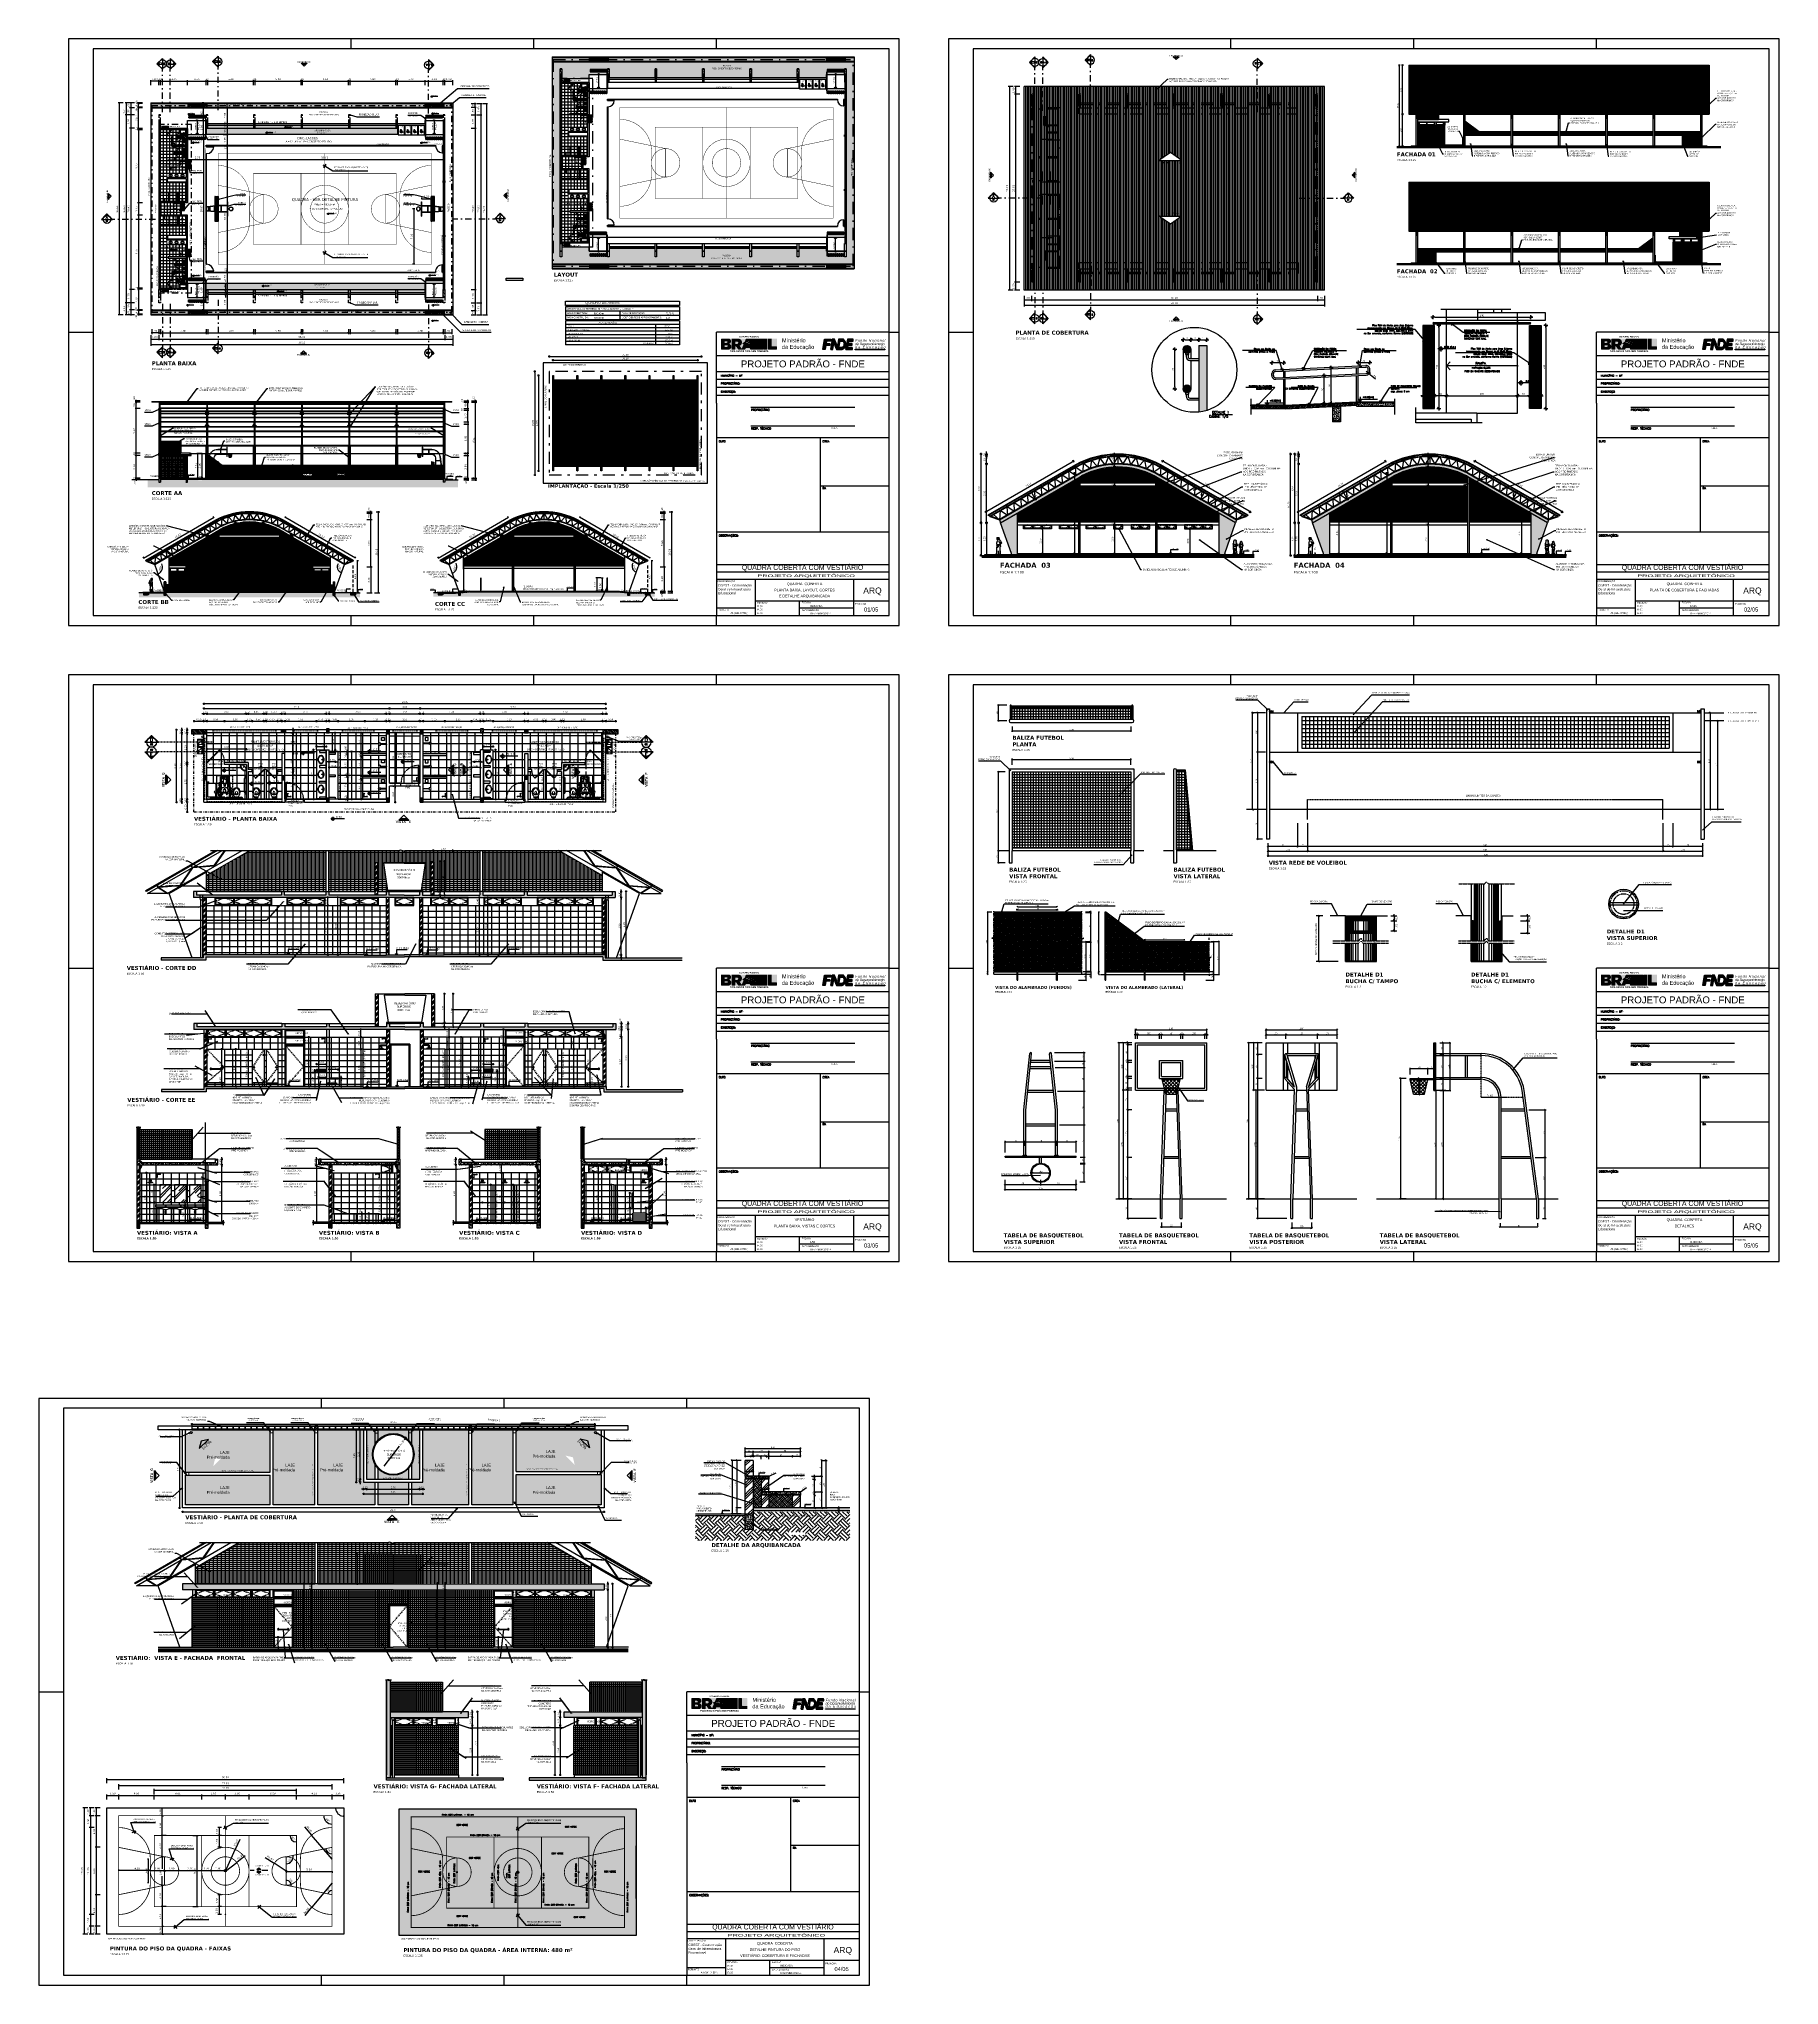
# Paper-space layout 'QCOB_VEST_ARQ_PLA_01-05_R01' of a CAD drawing. Header units: inches. Extents: x 97 to 273, y -138 to 59.
# The model-space entities are those that its viewports show. They can reach past a viewport. Long polylines and large blocks are cut down to what shows.
import ezdxf
from ezdxf.enums import TextEntityAlignment as Align

# ---------------------------------------------------------------- set-up
doc = ezdxf.new("R2010")
doc.units = ezdxf.units.IN
doc.header["$MEASUREMENT"] = 0
doc.header["$PDMODE"] = 35
for name, pattern in [('DASHDOT', [1, 0.5, -0.25, 0, -0.25]), ('DASHDOT2', [0.5, 0.25, -0.125, 0, -0.125]), ('DASHDOTX2', [2, 1, -0.5, 0, -0.5]), ('HIDDEN', [0.375, 0.25, -0.125]), ('HIDDEN2', [0.1875, 0.125, -0.0625]), ('TRAÇO-2PTOS_P', [0.625, 0.25, -0.125, 0, -0.125, 0, -0.125])]:
    doc.linetypes.add(name, pattern=pattern)
for name, color, linetype in [('01', 9, 'Continuous'), ('02', 2, 'Continuous'), ('0_COR', 1, 'Continuous'), ('A-01', 1, 'Continuous'), ('A-ACABAMENTO', 2, 'Continuous'), ('A-ESQ', 1, 'Continuous'), ('A-OBJET', 2, 'Continuous'), ('A-PARED', 5, 'Continuous'), ('A-SIMBO', 2, 'Continuous'), ('A-WC', 1, 'Continuous'), ('ALAMBRADO', 2, 'Continuous'), ('ALVENARIA', 4, 'Continuous'), ('AR-ESQ', 2, 'Continuous'), ('AR-PIS-PAT', 2, 'Continuous'), ('ARQ-ALV-PROJEÇÃO', 8, 'TRAÇO-2PTOS_P'), ('ARQ-ALV-VISTA1', 1, 'Continuous'), ('ARQ-ALV-VISTA2', 2, 'Continuous'), ('ARQ-CTA-1_050', 1, 'Continuous'), ('ARQ-CTA-1_075', 1, 'Continuous'), ('ARQ-CTA-1_200', 1, 'Continuous'), ('ARQ-CTA-1_250', 1, 'Continuous'), ('ARQ-ESQ-VISTA1', 2, 'Continuous'), ('ARQ-ESQ-VISTA2', 1, 'Continuous'), ('ARQ-HTC', 9, 'Continuous'), ('ARQ-MOB-VISTA', 1, 'Continuous'), ('ARQ-PIS-VISTA1', 1, 'Continuous'), ('ARQ-PIS-VISTA2', 2, 'Continuous'), ('ARQ-SMB-1_025', 1, 'Continuous'), ('ARQ-SMB-1_050', 1, 'Continuous'), ('ARQ-SMB-1_100', 1, 'Continuous'), ('ARQ-TXT-1_025', 2, 'Continuous'), ('ARQ-TXT-1_050', 2, 'Continuous'), ('ARQ-TXT-1_075', 2, 'Continuous'), ('ARQ-TXT-1_100', 2, 'Continuous'), ('ARQ_ALVENARIA', 1, 'Continuous'), ('ARQ_COBERTA', 2, 'Continuous'), ('ARQ_DIVISORIA', 3, 'Continuous'), ('ARQ_ESQUADRIA', 3, 'Continuous'), ('ARQ_ESTRUTURA', 5, 'Continuous'), ('ARQ_HIDRO', 4, 'Continuous'), ('ARQ_PISO', 7, 'Continuous'), ('ARQ_PISOTÁTIL', 8, 'Continuous'), ('ARQ_REBOCO', 4, 'Continuous'), ('ARQ_VISTA0', 8, 'Continuous'), ('ARQ_VISTA1', 1, 'Continuous'), ('ARQ_VISTA2', 2, 'Continuous'), ('BASQUETE', 10, 'Continuous'), ('BL-CRM-03', 6, 'Continuous'), ('BL-SAN-01', 1, 'Continuous'), ('COBOGO', 2, 'Continuous'), ('cor', 7, 'Continuous'), ('COTA', 1, 'Continuous'), ('COTAS', 1, 'Continuous'), ('ELEMENTO VAZADO', 1, 'Continuous'), ('EQUIP', 3, 'Continuous'), ('ESQUADRIA', 2, 'Continuous'), ('ESQUADRIAS', 2, 'Continuous'), ('HACHURA', 1, 'Continuous'), ('INDICACAO', 2, 'Continuous'), ('LINHA', 1, 'Continuous'), ('LUMINÁRIA QUADRA', 1, 'Continuous'), ('Nivel', 2, 'Continuous'), ('PAREDE', 4, 'Continuous'), ('PAREDE2', 140, 'Continuous'), ('PAREDES', 4, 'Continuous'), ('PILAR', 5, 'Continuous'), ('PISOS', 8, 'Continuous'), ('PRA', 1, 'Continuous'), ('PROJ', 9, 'HIDDEN'), ('PROJ COBERTA', 8, 'DASHDOTX2'), ('PROJEÇÃO', 8, 'HIDDEN'), ('Projeção superior', 8, 'DASHDOT'), ('TELHA', 3, 'Continuous'), ('Textos', 2, 'Continuous'), ('Trelica', 2, 'Continuous'), ('TXAMB', 2, 'Continuous'), ('VISTA', 1, 'Continuous'), ('VISTA1', 1, 'Continuous'), ('VISTA2', 3, 'Continuous'), ('vistas', 1, 'Continuous'), ('VOLEIBOL', 1, 'Continuous')]:
    doc.layers.add(name, color=color, linetype=linetype)
for name, color, linetype, lineweight in [('A-EST_METAL', 2, 'Continuous', 9), ('BANHEIRO', 1, 'Continuous', 20), ('FO-Hachuras dos pilares', 9, 'Continuous', 5), ('FO-Pilares', 4, 'Continuous', 30), ('futsal', 8, 'Continuous', 5), ('HAT', 8, 'Continuous', 15)]:
    doc.layers.add(name, color=color, linetype=linetype, lineweight=lineweight)
doc.layers.add('VP', color=9, linetype='Continuous', plot=False)
doc.layers.get('VP').off()
doc.styles.add('50', font='arial.ttf', dxfattribs={"height": 0.08})
doc.styles.add('A16', font='arial.ttf', dxfattribs={"height": 0.16})
doc.styles.add('A20', font='arial.ttf', dxfattribs={"height": 0.2})
doc.styles.add('A26', font='arial.ttf', dxfattribs={"height": 0.26})
doc.styles.add('A36', font='arial.ttf', dxfattribs={"height": 0.36})
doc.styles.add('A40', font='arial.ttf', dxfattribs={"width": 1.1, "height": 0.4})
doc.styles.add('A60', font='arial.ttf', dxfattribs={"height": 0.6})
doc.styles.add('AMB100', font='verdana.ttf')
doc.styles.add('AMB125', font='verdana.ttf')
doc.styles.add('ARIAL', font='arial.ttf')
doc.styles.add('ARQ_COTAS', font='arial.ttf')
doc.styles.add('COTA125', font='arial.ttf')
doc.styles.add('ESC-50-A20', font='romans.shx', dxfattribs={"height": 0.1})
doc.styles.add('FNDE', font='arial.ttf', dxfattribs={"height": 4.5})
doc.styles.add('FNDE Texto Cota 0025', font='verdana.ttf', dxfattribs={"height": 0.04})
doc.styles.add('FNDE Texto Cota 0050', font='verdana.ttf', dxfattribs={"height": 0.08})
doc.styles.add('FNDE Texto Cota 0075', font='verdana.ttf', dxfattribs={"height": 0.12})
doc.styles.add('FNDE Texto Cota 0100', font='verdana.ttf', dxfattribs={"height": 0.16})
doc.styles.add('FNDE Texto Cota 0250', font='verdana.ttf', dxfattribs={"height": 0.4})
doc.styles.add('R80', font='romans.shx', dxfattribs={"height": 0.2})
doc.styles.add('ROMANS', font='arial.ttf')
doc.styles.get("Standard").update_dxf_attribs({"font": 'verdana.ttf'})
doc.styles.add('style1', font='GOTHIC.TTF')
doc.styles.add('SWISS', font='arialbd.ttf')
doc.styles.add('T15', font='SIMPLEX.shx', dxfattribs={"width": 1.1, "height": 0.075})
doc.styles.add('T32', font='SIMPLEX.shx', dxfattribs={"width": 1.1, "height": 0.32})
doc.dimstyles.new('ARQ_100', dxfattribs={"dimtxt": 0.1, "dimasz": 0.1, "dimexe": 0.1, "dimexo": 0.3, "dimgap": 0.1, "dimtad": 1, "dimrnd": 0.01, "dimzin": 6, "dimdsep": 46, "dimtxsty": 'ARQ_COTAS', "dimblk": 'DOT', "dimcen": 0.09, "dimclrd": 256, "dimclre": 256, "dimclrt": 2, "dimaunit": 1, "dimadec": 0, "dimazin": 0, "dimtfac": 1, "dimtmove": 2, "dimatfit": 3, "dimldrblk": 'DOT', "dimfxl": 0.4, "dimfxlon": 1, "dimtolj": 1, "dimtzin": 0, "dimarcsym": 0})
doc.dimstyles.new('COTA 50', dxfattribs={"dimtxt": 0.08, "dimasz": 0.02, "dimexe": 0.1, "dimexo": 0.2, "dimgap": 0.025, "dimtad": 1, "dimrnd": 0.01, "dimzin": 4, "dimdsep": 46, "dimtxsty": 'ROMANS', "dimblk": 'ARCHTICK', "dimcen": 0.2, "dimclrd": 1, "dimclrt": 1, "dimadec": 0, "dimazin": 0, "dimtfac": 1.777778, "dimtix": 1, "dimtmove": 2, "dimatfit": 3, "dimldrblk": 'ARCHTICK', "dimfxl": 0.25, "dimfxlon": 1, "dimtolj": 1, "dimtzin": 0, "dimarcsym": 0})
doc.dimstyles.new('COTA125', dxfattribs={"dimtxt": 0.225, "dimasz": 0.1, "dimexe": 0.15, "dimexo": 0.5, "dimgap": 0.15, "dimtad": 1, "dimzin": 4, "dimdsep": 46, "dimtxsty": 'COTA125', "dimblk": 'ARCHTICK', "dimcen": -0.1, "dimdle": 0.05, "dimclrd": 256, "dimclre": 256, "dimclrt": 2, "dimadec": 0, "dimazin": 0, "dimtfac": 1, "dimtix": 1, "dimtmove": 2, "dimatfit": 3, "dimldrblk": 'OPEN30', "dimfxl": 0.5, "dimfxlon": 1, "dimtvp": 0.5, "dimtfillclr": 2, "dimtolj": 1, "dimtzin": 4, "dimarcsym": 0})
doc.dimstyles.new('COTA125$0', dxfattribs={"dimtxt": 0.225, "dimasz": 0.1, "dimexe": 0.15, "dimexo": 0.5, "dimgap": 0.15, "dimtad": 1, "dimzin": 4, "dimdsep": 46, "dimtxsty": 'AMB125', "dimblk": 'ARCHTICK', "dimcen": -0.1, "dimdle": 0.05, "dimclrd": 256, "dimclre": 256, "dimclrt": 3, "dimadec": 0, "dimazin": 0, "dimtfac": 1, "dimtix": 1, "dimtmove": 2, "dimatfit": 3, "dimldrblk": 'OPEN30', "dimfxl": 0.5, "dimfxlon": 1, "dimtvp": 0.5, "dimtfillclr": 2, "dimtolj": 1, "dimtzin": 4, "dimarcsym": 0})
doc.dimstyles.new('COTA125$7', dxfattribs={"dimtxt": 0.225, "dimasz": 0.1, "dimexe": 0.15, "dimexo": 0.5, "dimgap": 0.15, "dimtad": 1, "dimzin": 4, "dimdsep": 46, "dimtxsty": 'AMB125', "dimblk": 'ARCHTICK', "dimcen": -0.1, "dimdle": 0.05, "dimclrd": 256, "dimclre": 256, "dimclrt": 3, "dimadec": 0, "dimazin": 0, "dimtfac": 1, "dimtix": 1, "dimtmove": 2, "dimatfit": 3, "dimldrblk": 'OPEN30', "dimfxl": 0.5, "dimfxlon": 1, "dimtvp": 0.5, "dimtfillclr": 2, "dimtolj": 1, "dimtzin": 4, "dimarcsym": 0})
doc.dimstyles.new('DOT10', dxfattribs={"dimtxt": 0.02, "dimasz": 0.01, "dimexe": 0.025, "dimexo": 0.1, "dimgap": 0.012, "dimtad": 1, "dimrnd": 0.001, "dimzin": 4, "dimdsep": 46, "dimtxsty": 'ROMANS', "dimblk": 'OBLIQUE', "dimcen": 0.09, "dimclrd": 1, "dimclrt": 1, "dimadec": 0, "dimazin": 0, "dimtfac": 1.777778, "dimtix": 1, "dimtmove": 0, "dimatfit": 3, "dimldrblk": 'DOT', "dimfxl": 1, "dimtolj": 1, "dimtzin": 0, "dimarcsym": 0})
doc.dimstyles.new('ESC5', dxfattribs={"dimtxt": 0.01, "dimasz": 0.01, "dimexe": 0.18, "dimexo": 0.0625, "dimgap": 0.006, "dimtad": 1, "dimtih": 1, "dimtoh": 1, "dimdec": 4, "dimzin": 0, "dimdsep": 46, "dimtxsty": 'ROMANS', "dimcen": 0.09, "dimadec": 0, "dimazin": 0, "dimtfac": 1, "dimtdec": 4, "dimtofl": 0, "dimtmove": 1, "dimatfit": 3, "dimfxl": 1, "dimtolj": 1, "dimtzin": 0, "dimarcsym": 0})
doc.dimstyles.new('FNDE 1-0025', dxfattribs={"dimscale": 5, "dimtxt": 0.04, "dimasz": 0.01, "dimexe": 0.15, "dimexo": 0.15, "dimgap": 0.005, "dimtad": 1, "dimzin": 1, "dimdsep": 46, "dimtxsty": 'FNDE Texto Cota 0025', "dimblk": 'tic', "dimcen": 0.015, "dimdle": 0.15, "dimse1": 1, "dimse2": 1, "dimclrd": 251, "dimclre": 251, "dimclrt": 256, "dimaunit": 1, "dimadec": 3, "dimazin": 0, "dimtfac": 1, "dimtix": 1, "dimtmove": 2, "dimatfit": 3, "dimldrblk": 'tic', "dimfxl": 0.15, "dimtvp": 1, "dimtolj": 1, "dimtzin": 0, "dimarcsym": 0})
doc.dimstyles.new('FNDE 1-0050', dxfattribs={"dimscale": 5, "dimtxt": 0.08, "dimasz": 0.01, "dimexe": 0.15, "dimexo": 0.15, "dimgap": 0.01, "dimtad": 1, "dimzin": 1, "dimdsep": 46, "dimtxsty": 'FNDE Texto Cota 0050', "dimblk": 'tic', "dimcen": 0.015, "dimdle": 0.15, "dimse1": 1, "dimse2": 1, "dimclrd": 251, "dimclre": 251, "dimclrt": 256, "dimaunit": 1, "dimadec": 3, "dimazin": 0, "dimtfac": 1, "dimtix": 1, "dimtmove": 2, "dimatfit": 3, "dimldrblk": 'tic', "dimfxl": 0.15, "dimtvp": 1, "dimtolj": 1, "dimtzin": 0, "dimarcsym": 0})
doc.dimstyles.new('FNDE 1-0100', dxfattribs={"dimscale": 2.5, "dimtxt": 0.16, "dimasz": 0.05, "dimexe": 0.15, "dimexo": 0.15, "dimgap": 0.05, "dimtad": 1, "dimzin": 4, "dimdsep": 46, "dimtxsty": 'FNDE Texto Cota 0100', "dimblk": 'tic', "dimcen": 0.15, "dimdle": 0.15, "dimse1": 1, "dimse2": 1, "dimclrd": 251, "dimclre": 251, "dimclrt": 256, "dimaunit": 1, "dimadec": 3, "dimazin": 0, "dimtfac": 1, "dimtix": 1, "dimtmove": 2, "dimatfit": 3, "dimldrblk": 'tic', "dimfxl": 0.15, "dimtvp": 1, "dimtolj": 1, "dimtzin": 0, "dimarcsym": 0})
doc.dimstyles.new('FNDE 1-0250', dxfattribs={"dimscale": 2.5, "dimtxt": 0.4, "dimasz": 0.1, "dimexe": 0.15, "dimexo": 0.15, "dimgap": 0.1, "dimtad": 1, "dimzin": 4, "dimdsep": 46, "dimtxsty": 'FNDE Texto Cota 0250', "dimblk": 'tic', "dimcen": 0.15, "dimdle": 0.15, "dimse1": 1, "dimse2": 1, "dimclrd": 251, "dimclre": 251, "dimclrt": 256, "dimaunit": 1, "dimadec": 3, "dimazin": 0, "dimtfac": 1, "dimtix": 1, "dimtmove": 2, "dimatfit": 3, "dimldrblk": 'tic', "dimfxl": 0.15, "dimtvp": 1, "dimtolj": 1, "dimtzin": 0, "dimarcsym": 0})
pattern_1 = [(135, (287.9924218, 52.4988709), (-0.000883883476, -0.000883883476), [])]
pattern_2 = [(135, (288.2467801, 52.4988709), (-0.000883883476, -0.000883883476), [])]
pattern_3 = [(90, (-4.705, 2.95037), (-0.40125, 6e-17), []), (180, (-4.705, 2.95037), (-6e-17, -0.40125), [])]
pattern_4 = [(0, (-12.33931, 4.66377), (0, 0.1), []), (90, (-12.33931, 4.66377), (-0.1, 6e-18), [])]
pattern_5 = [(95, (0, 0), (0.137888, 0.1157018), [0.01875, -0.20625]), (40, (0, 0), (-0.157498, 0.108442), [0.015, -0.165]), (145.4514, (0.01149, 0.00964), (-0.0196099, 0.2241438), [0.015935, -0.1752855]), (91.1842, (-0.03536, 0.03536), (0.2179233, 0.1594034), [0.028125, -0.309375]), (141.6356, (-0.0172, 0.04864), (-0.0069748, 0.337428), [0.0239026, -0.2629282]), (36.1842, (-0.03536, 0.03536), (-0.006975, 0.337428), [0.0225, -0.2475]), (66, (-0.00884, 0.0442), (0.1766929, 0.0343456), [0.01875, -0.20625]), (11, (-0.00884, 0.0442), (-0.0851771, 0.1712021), [0.015, -0.165]), (116.4514, (0.00589, 0.04706), (0.0915159, 0.2055477), [0.015935, -0.1752855]), (82.5, (0, 0), (-0.0566983, 0.06099745), [0, -0.163, 0, -0.1675, 0, -0.165625]), (52.5, (0, 0), (-0.02321824, 0.11622736), [0, -0.0955, 0, -0.15925, 0, -0.063125]), (12.5, (-0.03942, -0.03942), (0.09835454, 0.0903802), [0, -0.0625, 0, -0.195, 0, -0.25875]), (2.5, (-0.0571, -0.0571), (0.0853975, 0.12078995), [0, -0.08125, 0, -0.1295, 0, -0.18375])]
pattern_6 = [(95, (-29.65685, -4.40286), (0.137888, 0.11570177), [0.01875, -0.20625]), (40, (-29.65685, -4.40286), (-0.15749804, 0.10844204), [0.015, -0.165]), (145.45144, (-29.64536, -4.39322), (-0.01961004, 0.2241438), [0.01593505, -0.17528553]), (91.1842, (-29.6922, -4.3675), (0.21792335, 0.15940344), [0.028125, -0.309375]), (141.63564, (-29.67404, -4.35422), (-0.006975, 0.3374279), [0.0239026, -0.26292844]), (36.18416, (-29.6922, -4.3675), (-0.006975, 0.3374279), [0.0225, -0.2475]), (66, (-29.66569, -4.35867), (0.1766929, 0.03434562), [0.01875, -0.20625]), (11, (-29.66569, -4.35867), (-0.08517715, 0.1712021), [0.015, -0.165]), (116.45144, (-29.65096, -4.3558), (0.09151574, 0.20554773), [0.01593505, -0.17528553]), (82.5, (-29.65685, -4.40286), (-0.056698296, 0.060997454), [0, -0.163, 0, -0.1675, 0, -0.165625]), (52.5, (-29.65685, -4.40286), (-0.023218236, 0.11622736), [0, -0.0955, 0, -0.15925, 0, -0.063125]), (12.5, (-29.69627, -4.442284), (0.09835454, 0.09038019), [0, -0.0625, 0, -0.195, 0, -0.25875]), (2.5, (-29.71395, -4.45996), (0.0853975, 0.12078995), [0, -0.08125, 0, -0.1295, 0, -0.18375])]
pattern_7 = [(45, (0, 0), (0.2828427, -2e-17), [0.4]), (45, (0.06, 0), (0.2828427, -2e-17), [0.4]), (45, (0.12, 0), (0.2828427, -2e-17), [0.4])]
pattern_8 = [(45, (1.24994, -0.4102), (0.2828427, -2e-17), [0.4]), (45, (1.30994, -0.4102), (0.2828427, -2e-17), [0.4]), (45, (1.36994, -0.4102), (0.2828427, -2e-17), [0.4])]
pattern_9 = [(45, (0.3222, -0.4102), (0.2828427, -2e-17), [0.4]), (45, (0.3822, -0.4102), (0.2828427, -2e-17), [0.4]), (45, (0.4422, -0.4102), (0.2828427, -2e-17), [0.4])]
pattern_10 = [(50, (0, 0), (0.071726018, -0.006275213), [0.0075, -0.0825]), (355, (0, 0), (-0.013875133, 0.075219213), [0.006, -0.066]), (100.4514, (0.00598, -0.00052), (0.057850938, 0.068943954), [0.00637402, -0.07011421]), (46.1842, (0, 0.02), (0.106724105, -0.0165519), [0.01125, -0.12375]), (96.6356, (0.00889, 0.01862), (0.09346627, 0.09741179), [0.00956103, -0.1051713]), (351.1842, (0, 0.02), (0.093466195, 0.09741186), [0.009, -0.099]), (21, (0.01, 0.015), (0.059690705, -0.04026189), [0.0075, -0.0825]), (326, (0.01, 0.015), (0.024331533, 0.072515005), [0.006, -0.066]), (71.4514, (0.014974, 0.011645), (0.084022263, 0.03225305), [0.00637402, -0.07011421]), (37.5, (0, 0), (0.0012159855, 0.0332893854), [0, -0.0652, 0, -0.067, 0, -0.06625]), (7.5, (0, 0), (0.026306954, 0.039441171), [0, -0.0382, 0, -0.0637, 0, -0.02525]), (327.5, (-0.0223, 0), (0.0533822436, -0.002255487), [0, -0.025, 0, -0.078, 0, -0.1035]), (317.5, (-0.0323, 0), (0.058318617, 0.010010498), [0, -0.0325, 0, -0.0518, 0, -0.0735])]
pattern_11 = [(315, (-30.579987, 16.055366), (0.04490128, 0.04490128), [])]
pattern_12 = [(90, (-4.705, 2.95037), (-0.40125, 6e-17), []), (180, (-4.705, 2.95037), (-6e-17, -0.40125), [])]
pattern_13 = [(90, (-4.705, 2.95037), (-0.40125, 6e-17), []), (180, (-4.705, 2.95037), (-6e-17, -0.40125), [])]
pattern_14 = [(50, (0.25568, -0.11496), (0.071726018, -0.006275213), [0.0075, -0.0825]), (355, (0.25568, -0.11496), (-0.013875133, 0.075219213), [0.006, -0.066]), (100.451444, (0.26166, -0.11548), (0.057850885, 0.068944), [0.00637402, -0.070114211]), (46.1842, (0.25568, -0.09496), (0.106724133, -0.016551928), [0.01125, -0.12375]), (96.635635, (0.26457, -0.09634), (0.093466195, 0.09741186), [0.009561034, -0.105171376]), (351.184164, (0.25568, -0.09496), (0.093466195, 0.09741186), [0.009, -0.099]), (21, (0.26568, -0.09996), (0.059690705, -0.040261889), [0.0075, -0.0825]), (326, (0.26568, -0.09996), (0.024331533, 0.072515005), [0.006, -0.066]), (71.451445, (0.270654, -0.103314), (0.084022238, 0.032253115), [0.00637402, -0.070114211]), (37.5, (0.25568, -0.114958), (0.0012159855, 0.0332893854), [0, -0.0652, 0, -0.067, 0, -0.06625]), (7.5, (0.25568, -0.11496), (0.026306954, 0.039441171), [0, -0.0382, 0, -0.0637, 0, -0.02525]), (327.5, (0.23338, -0.114958), (0.0533822436, -0.0022554872), [0, -0.025, 0, -0.078, 0, -0.1035]), (317.5, (0.22338, -0.11496), (0.058318617, 0.010010498), [0, -0.0325, 0, -0.0518, 0, -0.0735])]
pattern_15 = [(45, (0, 0), (-0.03535534, 0.03535534), []), (45, (0, 0.025), (-0.03535534, 0.03535534), [])]

# ---------------------------------------------------------------- blocks, each defined once
blk = doc.blocks.new('FNDE')
blk.add_hatch(color=30).paths.add_polyline_path([(32.9, 0), (32.9, -0.6), (62.8, -0.6), (62.8, 0)])
at = {"layer": 'BL-CRM-03'}
blk.add_hatch(color=170, dxfattribs=at).paths.add_polyline_path([(3.2, 5.9), (3.6, 8.3), (8.4, 8.3), (8.4, 10), (1.8, 10), (0, 0), (2.1, 0), (2.9, 4.2), (7, 4.2), (7, 5.9)])
h = blk.add_hatch(color=170, dxfattribs=at)
h.paths.add_polyline_path([(1.8, 10), (0, 0), (2.1, 0), (2.9, 4.2), (7, 4.2), (7, 5.9), (3.2, 5.9), (3.6, 8.3), (8.4, 8.3), (8.4, 10)], flags=17)
h.paths.add_polyline_path([(1.8, 10), (0, 0)], flags=0)
h.paths.add_polyline_path([(0, 0), (1.8, 10), (8.4, 10), (8.4, 8.3), (3.6, 8.3), (3.2, 5.9), (7, 5.9), (7, 4.2), (2.9, 4.2), (2.1, 0)], flags=17)
h = blk.add_hatch(color=170, dxfattribs=at)
h.paths.add_polyline_path([(1.8, 10), (0, 0), (2.1, 0), (2.9, 4.2), (7, 4.2), (7, 5.9), (3.2, 5.9), (3.6, 8.3), (8.4, 8.3), (8.4, 10)], flags=17)
h.paths.add_polyline_path([(1.8, 10), (0, 0)], flags=0)
h.paths.add_polyline_path([(0, 0), (1.8, 10), (8.4, 10), (8.4, 8.3), (3.6, 8.3), (3.2, 5.9), (7, 5.9), (7, 4.2), (2.9, 4.2), (2.1, 0)], flags=17)
h = blk.add_hatch(color=170, dxfattribs=at)
h.paths.add_polyline_path([(1.8, 10), (0, 0), (2.1, 0), (2.9, 4.2), (7, 4.2), (7, 5.9), (3.2, 5.9), (3.6, 8.3), (8.4, 8.3), (8.4, 10)], flags=17)
h.paths.add_polyline_path([(1.8, 10), (0, 0)], flags=0)
h.paths.add_polyline_path([(0, 0), (1.8, 10), (8.4, 10), (8.4, 8.3), (3.6, 8.3), (3.2, 5.9), (7, 5.9), (7, 4.2), (2.9, 4.2), (2.1, 0)], flags=17)
h = blk.add_hatch(color=170, dxfattribs=at)
h.paths.add_polyline_path([(1.8, 10), (0, 0), (2.1, 0), (2.9, 4.2), (7, 4.2), (7, 5.9), (3.2, 5.9), (3.6, 8.3), (8.4, 8.3), (8.4, 10)], flags=17)
h.paths.add_polyline_path([(1.8, 10), (0, 0)], flags=0)
h.paths.add_polyline_path([(0, 0), (1.8, 10), (8.4, 10), (8.4, 8.3), (3.6, 8.3), (3.2, 5.9), (7, 5.9), (7, 4.2), (2.9, 4.2), (2.1, 0)], flags=17)
h = blk.add_hatch(color=7, dxfattribs=at)
h.paths.add_polyline_path([(8.6, 8), (8.6, 9.7), (8.4, 9.7), (8.4, 8.3), (3.6, 8.3), (3.2, 5.9), (3.4, 5.9), (3.8, 8)])
h.paths.add_polyline_path([(2.9, 4.2), (2.1, 0), (0.2, 0), (0.2, -0.3), (2.3, -0.3), (3.1, 3.9), (7.2, 3.9), (7.2, 5.6), (7, 5.6), (7, 4.2)])
h = blk.add_hatch(color=170, dxfattribs=at)
h.paths.add_polyline_path([(11.8, 10), (9.6, 10), (7.8, 0), (9.9, 0), (11.1, 6.5), (11.3, 6.1), (11.3, 6.1), (13.8, 0), (19.5, 0, 0.279763), (23.1, 4, 0.314697), (20.8, 10), (16, 10), (15.2, 5.6), (16.4, 3), (17.4, 8.3), (20.2, 8.3, -0.285658), (21.4, 4.4, -0.266372), (19.2, 1.7), (15.3, 1.7)])
h.paths.add_polyline_path([(23.1, 0), (29.8, 0), (29.8, 1.7), (25.1, 1.7), (25.6, 4.4), (29.7, 4.4), (29.7, 5.9), (25.9, 5.9), (26.3, 8.3), (30.7, 8.3), (30.7, 10), (24.9, 10)])
h = blk.add_hatch(color=7, dxfattribs=at)
h.paths.add_polyline_path([(10.1, -0.3), (11.3, 6.1), (11.1, 6.5), (9.9, 0), (8, 0), (8, -0.3)])
h.paths.add_polyline_path([(19.7, -0.3, 0.279763), (23.2, 3.7, 0.192498), (22.7, 7.8, -0.174547), (23.1, 4, -0.279763), (19.5, 0), (13.8, 0), (14, -0.3)])
h.paths.add_polyline_path([(17.6, 8), (20.4, 8, -0.080504), (21.2, 7, 0.105578), (20.2, 8.3), (17.4, 8.3), (16.4, 3), (16.6, 2.6)])
h = blk.add_hatch(color=7, dxfattribs=at)
h.paths.add_polyline_path([(30.9, 8), (30.9, 9.7), (30.7, 9.7), (30.7, 8.3), (26.3, 8.3), (25.9, 5.9), (26.1, 5.9), (26.5, 8)])
h.paths.add_polyline_path([(29.8, 4.1), (29.8, 5.6), (29.7, 5.6), (29.7, 4.4), (25.6, 4.4), (25.1, 1.7), (25.4, 1.7), (25.8, 4.1)])
h.paths.add_polyline_path([(30, -0.3), (30, 1.3), (29.8, 1.3), (29.8, 0), (23.3, 0), (23.3, -0.3)])
at = {"color": 170}
for p, q in [((7, 5.9), (7, 4.2)), ((9.8, 10), (11.8, 10)), ((16, 10), (20.7, 10))]:
    blk.add_line(p, q, dxfattribs=at)
for points in [[(1.8, 10), (0, 0), (1.8, 10), (8.4, 10), (8.4, 8.3), (3.6, 8.3), (3.2, 5.9), (7, 5.9), (7, 4.2), (2.9, 4.2), (2.1, 0), (0, 0)], [(15.4, 1.7), (12, 9.7), (12, 9.7)]]:
    blk.add_lwpolyline(points, dxfattribs=at)
at = {"color": 7}
for points in [[(7, 5.6), (7.2, 5.6), (7.2, 3.9), (3.1, 3.9), (2.3, -0.3), (0.2, -0.3), (0.2, 0)], [(8.4, 9.7), (8.6, 9.7), (8.6, 8), (3.8, 8), (3.4, 5.9)], [(23.3, 0), (23.3, -0.3), (30, -0.3), (30, 1.3), (29.8, 1.3)], [(25.4, 1.7), (25.8, 4.1), (29.8, 4.1), (29.8, 5.6), (29.7, 5.6)], [(26.1, 5.9), (26.5, 8), (30.9, 8), (30.9, 9.7), (30.7, 9.7)]]:
    blk.add_lwpolyline(points, dxfattribs=at)
at = {"color": 170}
blk.add_lwpolyline([(23, 3.9, 0.319097), (20.8, 10), (16, 10), (15.2, 5.6), (16.4, 3), (17.4, 8.3), (20.2, 8.3, -0.285658), (21.4, 4.4, -0.266372), (19.2, 1.7), (15.3, 1.7), (11.8, 10), (9.6, 10), (7.8, 0), (9.9, 0), (11.1, 6.5), (13.8, 0), (19.5, 0, 0.284541), (23.1, 4.1)], format="xyb", dxfattribs=at)
at = {"color": 7}
for points in [[(8, 0), (8, -0.3), (10.1, -0.3), (11.3, 6.1), (14, -0.3), (19.7, -0.3, 0.284541), (23.2, 3.8)], [(16.4, 3), (16.6, 2.6), (17.6, 8), (20.4, 8, -0.080504), (21.2, 7)], [(23.2, 3.6, 0.196648), (22.7, 7.8, 0.196648)]]:
    blk.add_lwpolyline(points, format="xyb", dxfattribs=at)
at = {"color": 170}
blk.add_lwpolyline([(30.7, 10), (24.9, 10), (23.1, 0), (29.8, 0), (29.8, 1.7), (25.1, 1.7), (25.6, 4.4), (29.7, 4.4), (29.7, 5.9), (25.9, 5.9), (26.3, 8.3), (30.7, 8.3)], close=True, dxfattribs=at)
at = {"color": 30}
blk.add_lwpolyline([(32.9, 0), (62.8, 0), (62.8, -0.6), (32.9, -0.6)], close=True, dxfattribs=at)
at = {"color": 7, "char_height": 2.6, "width": 43.228, "attachment_point": 1, "style": 'FNDE'}
for s, insert in [('{\\fArial|b0|i1|c0|p34;\\T0.9;de Desenvolvimento}', (32.8, 6.7)), ('{\\fArial|b0|i1|c238|p34;\\T1.5;da Educaçăo\\T1.4; }', (32.8, 3.6)), ('{\\fArial|b0|i1|c238|p34;\\T1.2;Fundo Nacional\\fArial|b0|i0|c238|p34;\\T1; }', (32.9, 10.1))]:
    blk.add_mtext(s, dxfattribs=dict(at, insert=insert))
blk = doc.blocks.new('governo federal')
at = {"true_color": 0x124700}
blk.add_hatch(color=88, dxfattribs=at).paths.add_polyline_path([(3.6, -1.22), (3.6, -1.22), (3.17, -1.47), (2.75, -1.22), (2.75, -1.22), (3.17, -1.5)])
at = {"layer": 'cor'}
h = blk.add_hatch(color=88, dxfattribs=at)
h.set_gradient(color1=(18, 71, 0), color2=(43, 173, 0), rotation=45, tint=1)
h.paths.add_polyline_path([(1.29, -1.17, 0.866951), (1.21, -0.64), (0.53, -0.64, 0.414214), (0.47, -0.7), (0.47, -1.7, 0.414214), (0.53, -1.76), (1.21, -1.76, 0.912014)])
h.paths.add_polyline_path([(1.07, -1.48), (0.84, -1.48), (0.84, -1.32), (1.07, -1.32, -1)], flags=16)
h.paths.add_polyline_path([(1.04, -1.08), (0.84, -1.08), (0.84, -0.92), (1.04, -0.92, -1)], flags=16)
at = {"layer": 'cor', "true_color": 0xf7d426}
h = blk.add_hatch(color=40, dxfattribs=at)
h.paths.add_polyline_path([(5.59, -1.38, 0.414214), (5.65, -1.44), (6.07, -1.44, -0.414214), (6.13, -1.5), (6.13, -0.7, 0.414214), (6.07, -0.64), (5.54, -0.64, -0.414214), (5.59, -0.7)])
h.paths.add_polyline_path([(5.23, -0.7, -0.414214), (5.28, -0.64), (5.11, -0.64, -0.414214), (5.16, -0.7), (5.16, -1.7, -0.414214), (5.11, -1.76), (5.28, -1.76, -0.414214), (5.23, -1.7)])
h.paths.add_polyline_path([(2.36, -1.38), (2.56, -1.67), (2.75, -1.22), (2.6, -1.13), (2.85, -0.98), (2.98, -0.68, -0.301755), (3.03, -0.64), (2.13, -0.64, -0.047823), (2.3, -0.66, -0.713696)])
h.paths.add_polyline_path([(1.91, -1.18), (2.1, -1.18, 1), (2.1, -0.95), (1.91, -0.95)])
h.paths.add_polyline_path([(2.23, -1.76, -0.246669), (2.19, -1.73), (2, -1.45, 0.736091), (1.91, -1.48), (1.91, -1.7, -0.414214), (1.85, -1.76)])
h.paths.add_polyline_path([(1.07, -1.48, 1), (1.07, -1.32), (0.84, -1.32), (0.84, -1.48)])
h.paths.add_polyline_path([(0.84, -0.92), (0.84, -1.08), (1.04, -1.08, 1), (1.04, -0.92)])
h.paths.add_polyline_path([(3.02, -1.59, 0.301755), (2.97, -1.62), (2.93, -1.72, -0.301755), (2.87, -1.76), (3.47, -1.76, -0.301755), (3.42, -1.72), (3.38, -1.62, 0.301755), (3.32, -1.59)])
h.paths.add_polyline_path([(1.59, -0.64), (1.21, -0.64, -0.866951), (1.29, -1.17, -0.878048), (1.24, -1.76), (1.59, -1.76, -0.414214), (1.53, -1.7), (1.53, -0.7, -0.414214)])
at = {"layer": 'cor'}
h = blk.add_hatch(color=88, dxfattribs=at)
h.set_gradient(color1=(18, 71, 0), color2=(43, 173, 0), rotation=45, tint=1)
h.paths.add_polyline_path([(1.53, -1.7, 0.414214), (1.59, -1.76), (1.85, -1.76, 0.414214), (1.91, -1.7), (1.91, -1.48, -0.736091), (2, -1.45), (2.19, -1.73, 0.246669), (2.23, -1.76), (2.56, -1.76, -0.536387), (2.54, -1.72), (2.56, -1.67), (2.36, -1.38, 0.713696), (2.3, -0.66, 0.062724), (2.08, -0.64), (1.59, -0.64, 0.414214), (1.53, -0.7)])
h.paths.add_polyline_path([(1.91, -1.18), (1.91, -0.95), (2.1, -0.95, -1), (2.1, -1.18)], flags=16)
h = blk.add_hatch(color=88, dxfattribs=at)
h.set_gradient(color1=(18, 71, 0), color2=(43, 173, 0), rotation=45, tint=1)
h.paths.add_polyline_path([(2.97, -1.62, -0.301755), (3.02, -1.59), (3.32, -1.59, -0.301755), (3.38, -1.62), (3.42, -1.72, 0.301755), (3.47, -1.76), (3.78, -1.76, 0.536387), (3.81, -1.72), (3.6, -1.22), (3.17, -1.47), (2.75, -1.22), (2.54, -1.72, 0.536387), (2.56, -1.76), (2.87, -1.76, 0.301755), (2.93, -1.72)])
h.paths.add_polyline_path([(3.5, -0.98), (3.37, -0.68, 0.301755), (3.32, -0.64), (3.03, -0.64, 0.301755), (2.98, -0.68), (2.85, -0.98), (3.17, -0.79)])
h = blk.add_hatch(color=40, dxfattribs=at)
h.set_gradient(color1=(243, 175, 18), color2=(255, 127, 0), rotation=270, tint=1, name='HEMISPHERICAL')
h.paths.add_polyline_path([(3.75, -1.13), (3.17, -0.79), (2.6, -1.13), (3.17, -1.47)])
h.paths.add_polyline_path([(2.97, -1.13, -1), (3.37, -1.13, -1)], flags=16)
h = blk.add_hatch(color=171, dxfattribs=at)
h.set_gradient(color1=(102, 140, 255), color2=(10, 65, 153), rotation=270, tint=1, name='HEMISPHERICAL')
h.paths.add_polyline_path([(2.98, -1.07, -0.20647), (3.37, -1.15, 0.021018), (3.37, -1.13, 0.855475)])
h.paths.add_polyline_path([(3.37, -1.18, 0.224005), (2.98, -1.1, 0.030255), (2.97, -1.13, 0.871589)])
at = {"layer": 'cor', "true_color": 0xf4df43}
h = blk.add_hatch(color=53, dxfattribs=at)
edge = h.paths.add_edge_path()
edge.add_spline(control_points=[(3.93, -1.38), (3.95, -1.4), (4.02, -1.45), (4.16, -1.48), (4.29, -1.49), (4.37, -1.47), (4.38, -1.42), (4.34, -1.39), (4.26, -1.36), (4.11, -1.34), (3.93, -1.29), (3.77, -1.17), (3.75, -1.02), (3.76, -0.89), (3.82, -0.77), (3.91, -0.69), (3.97, -0.66), (4.05, -0.64)], knot_values=[0.065919, 0.065919, 0.065919, 0.065919, 0.132216, 0.300366, 0.426053, 0.481008, 0.522695, 0.580041, 0.634819, 0.765803, 0.969397, 1.125194, 1.241711, 1.336641, 1.472206, 1.56492, 1.65521, 1.65521, 1.65521, 1.65521], degree=3, periodic=0)
edge.add_line((4.05, -0.64), (3.32, -0.64))
edge.add_arc((3.32, -0.7), 0.0573, 22.8342, 90, ccw=False)
edge.add_line((3.37, -0.68), (3.5, -0.98))
edge.add_line((3.5, -0.98), (3.75, -1.13))
edge.add_line((3.75, -1.13), (3.6, -1.22))
edge.add_line((3.6, -1.22), (3.73, -1.54))
edge.add_line((3.73, -1.54), (3.85, -1.39))
edge.add_arc((3.89, -1.43), 0.0566, 53.721, 142.0364, ccw=False)
edge = h.paths.add_edge_path()
edge.add_arc((4.85, -0.7), 0.0573, 90, 180, ccw=False)
edge.add_line((4.85, -0.64), (4.44, -0.64))
edge.add_arc((4.32, -1.27), 0.642, 51.0519, 79.1443, ccw=False)
edge.add_line((4.73, -0.77), (4.58, -0.98))
edge.add_arc((4.53, -0.95), 0.0573, 236.5787, 324.3401, ccw=False)
edge.add_spline(control_points=[(4.5, -1), (4.46, -0.97), (4.37, -0.93), (4.24, -0.91), (4.12, -0.92), (4.13, -1), (4.25, -1.04), (4.45, -1.07), (4.7, -1.16), (4.77, -1.4), (4.71, -1.63), (4.58, -1.71), (4.45, -1.76)], knot_values=[0.044554, 0.044554, 0.044554, 0.044554, 0.150842, 0.328725, 0.389861, 0.448625, 0.477745, 0.709396, 0.965606, 1.159666, 1.316654, 1.549437, 1.549437, 1.549437, 1.549437], degree=3, periodic=0)
edge.add_line((4.45, -1.76), (4.85, -1.76))
edge.add_arc((4.85, -1.7), 0.0573, 180, 270, ccw=False)
edge.add_line((4.8, -1.7), (4.8, -0.7))
edge = h.paths.add_edge_path()
edge.add_spline(control_points=[(4.07, -1.76), (3.98, -1.75), (3.9, -1.72), (3.82, -1.68), (3.79, -1.66)], knot_values=[0.075756, 0.075756, 0.075756, 0.075756, 0.2593, 0.320309, 0.320309, 0.320309, 0.320309], degree=3, periodic=0)
edge.add_line((3.79, -1.66), (3.81, -1.72))
edge.add_arc((3.78, -1.73), 0.0286, -90, 22.8342, ccw=False)
edge.add_line((3.78, -1.76), (4.07, -1.76))
at = {"layer": 'cor'}
h = blk.add_hatch(color=88, dxfattribs=at)
h.set_gradient(color1=(18, 71, 0), color2=(43, 173, 0), rotation=45, tint=1)
edge = h.paths.add_edge_path()
edge.add_spline(control_points=[(4.45, -1.76), (4.58, -1.71), (4.71, -1.63), (4.77, -1.4), (4.7, -1.16), (4.45, -1.07), (4.25, -1.04), (4.13, -1), (4.12, -0.92), (4.24, -0.91), (4.37, -0.93), (4.46, -0.97), (4.5, -1)], knot_values=[0.044554, 0.044554, 0.044554, 0.044554, 0.277337, 0.434326, 0.628385, 0.884595, 1.116246, 1.145366, 1.20413, 1.265267, 1.443149, 1.549437, 1.549437, 1.549437, 1.549437], degree=3, periodic=0)
edge.add_arc((4.53, -0.95), 0.0573, 236.5787, 324.3401)
edge.add_line((4.58, -0.98), (4.73, -0.77))
edge.add_arc((4.32, -1.27), 0.642, 51.0519, 79.1443)
edge.add_line((4.44, -0.64), (4.05, -0.64))
edge.add_spline(control_points=[(4.05, -0.64), (3.97, -0.66), (3.91, -0.69), (3.82, -0.77), (3.76, -0.89), (3.75, -1.02), (3.77, -1.17), (3.93, -1.29), (4.11, -1.34), (4.26, -1.36), (4.34, -1.39), (4.38, -1.42), (4.37, -1.47), (4.29, -1.49), (4.16, -1.48), (4.02, -1.45), (3.95, -1.4), (3.93, -1.38)], knot_values=[0.065919, 0.065919, 0.065919, 0.065919, 0.15621, 0.248924, 0.384488, 0.479419, 0.595936, 0.751732, 0.955327, 1.08631, 1.141089, 1.198434, 1.240121, 1.295076, 1.420763, 1.588913, 1.65521, 1.65521, 1.65521, 1.65521], degree=3, periodic=0)
edge.add_arc((3.89, -1.43), 0.0566, 53.721, 142.0364)
edge.add_line((3.85, -1.39), (3.73, -1.54))
edge.add_line((3.73, -1.54), (3.79, -1.66))
edge.add_spline(control_points=[(3.79, -1.66), (3.82, -1.68), (3.9, -1.72), (3.98, -1.75), (4.07, -1.76)], knot_values=[0.075756, 0.075756, 0.075756, 0.075756, 0.136765, 0.320309, 0.320309, 0.320309, 0.320309], degree=3, periodic=0)
edge.add_line((4.07, -1.76), (4.45, -1.76))
h = blk.add_hatch(color=88, dxfattribs=at)
h.set_gradient(color1=(18, 71, 0), color2=(43, 173, 0), rotation=45, tint=1)
h.paths.add_polyline_path([(5.16, -0.7, 0.414214), (5.11, -0.64), (4.85, -0.64, 0.414214), (4.8, -0.7), (4.8, -1.7, 0.414214), (4.85, -1.76), (5.11, -1.76, 0.414214), (5.16, -1.7)])
h = blk.add_hatch(color=88, dxfattribs=at)
h.set_gradient(color1=(18, 71, 0), color2=(43, 173, 0), rotation=45, tint=1)
h.paths.add_polyline_path([(5.59, -0.7, 0.414214), (5.54, -0.64), (5.28, -0.64, 0.414214), (5.23, -0.7), (5.23, -1.7, 0.414214), (5.28, -1.76), (6.07, -1.76, 0.414214), (6.13, -1.7), (6.13, -1.5, 0.414214), (6.07, -1.44), (5.65, -1.44, -0.414214), (5.59, -1.38)])
at = {"color": 7, "width": 5.5767, "attachment_point": 1, "style": '50'}
for s, insert, char_height in [('\\pi0.84331;{\\fArial|b1|i0|c0|p34;PAÍS RICO É PAÍS SEM POBREZA}', (0.52, -1.84), 0.1718), ('\\pi1.7847;{\\fArial|b1|i0|c0|p34;GOVERNO FEDERAL}', (0.52, -0.38), 0.1432)]:
    blk.add_mtext(s, dxfattribs=dict(at, insert=insert, char_height=char_height))
at = {"layer": 'PRA', "color": 2, "insert": (6.64, -0.62), "char_height": 0.4, "width": 4.4424, "attachment_point": 1, "style": 'FNDE'}
blk.add_mtext('{\\fArial|b0|i0|c238|p34;Ministério \\Pda Educação}', dxfattribs=at)
blk = doc.blocks.new('CARIMBO')
at = {"layer": 'PRA', "color": 2}
for p, q in [((754.11, 739.75), (736.61, 739.75)), ((736.61, 732.55), (736.61, 739.75)), ((754.11, 737.35), (736.61, 737.35)), ((754.11, 735.75), (736.61, 735.75)), ((754.11, 734.95), (736.61, 734.95)), ((754.11, 734.15), (736.61, 734.15)), ((754.11, 733.35), (736.61, 733.35)), ((736.61, 732.55), (736.61, 711.05)), ((750.61, 732.14), (740.11, 732.14)), ((750.61, 730.25), (740.11, 730.25)), ((754.11, 729.05), (736.61, 729.05)), ((747.11, 729.05), (747.11, 719.49)), ((747.11, 724.2), (754.11, 724.2)), ((754.11, 719.49), (736.61, 719.49)), ((736.61, 715.47), (754.11, 715.47)), ((736.61, 714.75), (754.11, 714.75)), ((740.56, 711.05), (740.56, 714.75)), ((750.51, 711.05), (750.51, 714.75)), ((740.56, 711.79), (736.61, 711.79)), ((754.11, 712.53), (740.56, 712.53)), ((745.03, 711.05), (745.03, 712.53)), ((750.51, 711.79), (745.03, 711.79))]:
    blk.add_line(p, q, dxfattribs=at)
at = {"layer": 'PRA', "color": 4}
blk.add_lwpolyline([(736.61, 711.05), (754.11, 711.05), (754.11, 716.19), (736.61, 716.19)], close=True, dxfattribs=at)
at = {"layer": 'AR-PIS-PAT', "color": 41}
blk.add_blockref('governo federal', (736.61, 739.75), dxfattribs=at)
at = {"layer": 'PRA', "color": 7, "xscale": 0.1000000000000227, "yscale": 0.1000000000000227, "zscale": 0.1000000000000227}
blk.add_blockref('FNDE', (747.38, 738.03), dxfattribs=at)
at = {"layer": 'PRA', "color": 4, "style": 'A36'}
blk.add_text('PROJETO PADRÃO - FNDE', height=0.7, dxfattribs=at).set_placement((745.36, 736.19), align=Align.CENTER)
at = {"layer": 'PRA', "color": 2, "style": 'R80'}
for s, p in [('MUNICÍPIO - UF:', (737.07, 735.35)), ('PROPRIETÁRIO:', (737.07, 734.55)), ('ENDEREÇO:', (737.07, 733.73))]:
    blk.add_text(s, height=0.2, dxfattribs=at).set_placement(p, align=Align.MIDDLE_LEFT)
for s, p in [('PROPRIETÁRIO', (740.11, 731.99)), ('RESP. TÉCNICO', (740.11, 730.1)), ('DLFO', (736.86, 728.8)), ('CREA', (747.36, 728.8)), ('OBSERVAÇÕES:', (736.86, 719.25))]:
    blk.add_text(s, height=0.2, dxfattribs=at).set_placement(p, align=Align.TOP_LEFT)
at = {"layer": 'PRA', "color": 3}
blk.add_text('CREA ', height=0.16, dxfattribs=at).set_placement((748.26, 729.96))
at = {"layer": 'PRA', "color": 2}
for s, height, style, p in [('RA', 0.2, 'R80', (747.36, 723.85)), ('COORDENAÇÃO', 0.1646, 'A16', (736.69, 714.46)), ('FORMATO', 0.165, 'A16', (736.71, 711.54)), ('REVISÃO', 0.165, 'A16', (740.74, 712.27)), ('ESCALA', 0.165, 'A16', (745.25, 712.29)), ('DATA EMISSÃO', 0.1646, 'A16', (745.25, 711.52)), ('PRANCHA', 0.165, 'A16', (750.63, 712.15))]:
    blk.add_text(s, height=height, dxfattribs=dict(at, style=style)).set_placement(p)
at = {"layer": 'PRA', "color": 4, "insert": (739.18, 716.18), "char_height": 0.5, "width": 59.7103, "attachment_point": 1, "style": 'A36'}
blk.add_mtext('QUADRA COBERTA COM VESTIÁRIO', dxfattribs=at)
at = {"layer": 'PRA', "color": 3, "insert": (736.77, 714.24), "char_height": 0.2362, "width": 36.2642, "attachment_point": 1, "style": 'A20'}
blk.add_mtext('{\\fArial|b0|i0|c238|p34;CGEST - }C{\\fArial|b0|i0|c238|p34;oordenação }\\PG{\\fArial|b0|i0|c238|p34;eral de }I{\\fArial|b0|i0|c238|p34;nfraestrutura} \\PEducacional', dxfattribs=at)
at = {"layer": 'PRA', "color": 3, "style": 'A20'}
for tag, p, height in [('MUNICIPIO', (741.24, 735.25), 0.2), ('ENDEREÇO', (741.24, 733.74), 0.2), ('R-01', (740.75, 711.9), 0.185), ('R-02', (740.75, 711.58), 0.185), ('ESCALA', (746.11, 711.93), 0.185), ('DESENHO', (738.03, 711.22), 0.185), ('R-03', (740.75, 711.21), 0.185), ('DATA', (746.11, 711.17), 0.185)]:
    blk.add_attdef(tag, p, '', height=height, dxfattribs=at)
at = {"layer": 'PRA', "color": 4, "style": 'A26'}
for tag, p in [('DESCRIÇÃO-1', (745.54, 714.27)), ('DESCRIÇÃO-2', (745.54, 713.64)), ('DESCRIÇÃO-3', (745.54, 713.03))]:
    blk.add_attdef(tag, text='', height=0.267, dxfattribs=at).set_placement(p, align=Align.MIDDLE_CENTER)
at = {"layer": 'PRA', "color": 6}
for tag, height, style, p in [('PE-AR', 0.617, 'A60', (752.41, 713.59)), ('00/00', 0.411, 'A40', (752.28, 711.67))]:
    blk.add_attdef(tag, text='', height=height, dxfattribs=dict(at, style=style)).set_placement(p, align=Align.MIDDLE_CENTER)
blk = doc.blocks.new('A1')
at = {"color": 255}
for p, q in [((1, 58.4), (-83.1, 58.4)), ((-83.1, 58.4), (-83.1, -1)), ((-54.5, 57.4), (-54.5, 58.4)), ((-36, 57.4), (-36, 58.4)), ((-17.5, 57.4), (-17.5, 58.4)), ((1, -1), (1, 58.4)), ((-83.1, 28.7), (-80.6, 28.7)), ((0, 28.7), (1, 28.7)), ((-54.5, -1), (-54.5, 0)), ((-36, -1), (-36, 0)), ((-17.5, -1), (-17.5, 0)), ((-83.1, -1), (1, -1))]:
    blk.add_line(p, q, dxfattribs=at)
at = {"color": 6}
for p, q in [((0, 57.4), (-80.6, 57.4)), ((-80.6, 57.4), (-80.6, 0)), ((0, 0), (0, 57.4)), ((-80.6, 0), (0, 0))]:
    blk.add_line(p, q, dxfattribs=at)
blk = doc.blocks.new('_Open30')
at = {"color": 0, "linetype": 'ByBlock', "lineweight": -2}
for p, q in [((-1, 0.268), (0, 0)), ((0, 0), (-1, -0.268)), ((0, 0), (-1, 0))]:
    blk.add_line(p, q, dxfattribs=at)
blk = doc.blocks.new('_Oblique')
at = {"color": 0, "linetype": 'ByBlock', "lineweight": -2}
blk.add_line((-0.5, -0.5), (0.5, 0.5), dxfattribs=at)
blk = doc.blocks.new('*D13')
at = {"layer": 'COTAS', "color": 0, "lineweight": -2, "transparency": 16777216}
for p, q in [((156.5638, 13.2867), (156.5638, 13.2953)), ((158.5638, 13.2867), (158.5638, 13.2953))]:
    blk.add_line(p, q, dxfattribs=at)
at = {"layer": 'COTAS', "color": 1, "lineweight": -2, "transparency": 16777216}
blk.add_line((156.5638, 13.2703), (158.5638, 13.2703), dxfattribs=at)
at = {"layer": 'DEFPOINTS', "color": 0, "transparency": 16777216}
for p in [(158.5638, 13.2703), (156.5638, 13.1867), (158.5638, 13.1867)]:
    blk.add_point(p, dxfattribs=at)
at = {"layer": 'COTAS', "color": 1, "lineweight": -2, "transparency": 16777216, "xscale": 0.045, "yscale": 0.045, "zscale": 0.045, "rotation": 180}
blk.add_blockref('_Oblique', (156.5638, 13.2703), dxfattribs=at)
at = {"layer": 'COTAS', "color": 1, "lineweight": -2, "transparency": 16777216, "xscale": 0.045, "yscale": 0.045, "zscale": 0.045}
blk.add_blockref('_Oblique', (158.5638, 13.2703), dxfattribs=at)
at = {"layer": 'COTAS', "color": 2, "transparency": 16777216, "insert": (157.5638, 13.318), "char_height": 0.07, "attachment_point": 5, "style": 'ROMANS'}
blk.add_mtext('\\A1;2.00', dxfattribs=at)
blk = doc.blocks.new('_DOT')
at = {"color": 0, "linetype": 'ByBlock'}
blk.add_line((-0.5, 0), (-1, 0), dxfattribs=at)
at = {"color": 0, "linetype": 'ByBlock', "const_width": 0.5}
blk.add_lwpolyline([(-0.25, 0, 1), (0.25, 0, 1)], format="xyb", close=True, dxfattribs=at)
blk = doc.blocks.new('DOT')
for p, q in [((0, -1.5), (0, 1.5)), ((1.5, 0), (-1.5, 0))]:
    blk.add_line(p, q)
blk.add_circle((0, 0), 0.5)
blk = doc.blocks.new('*D14')
at = {"layer": 'COTAS', "color": 0, "lineweight": -2, "transparency": 16777216}
for p, q in [((159.5828, 13.1682), (160.055, 13.1682)), ((159.5828, 11.6682), (160.055, 11.6682))]:
    blk.add_line(p, q, dxfattribs=at)
at = {"layer": 'COTAS', "color": 1, "lineweight": -2, "transparency": 16777216}
blk.add_line((160.03, 13.1682), (160.03, 11.6682), dxfattribs=at)
at = {"layer": 'DEFPOINTS', "color": 0, "transparency": 16777216}
for p in [(159.4828, 13.1682), (159.4828, 11.6682), (160.03, 11.6682)]:
    blk.add_point(p, dxfattribs=at)
at = {"layer": 'COTAS', "color": 1, "lineweight": -2, "transparency": 16777216, "xscale": 0.045, "yscale": 0.045, "zscale": 0.045}
for p, rotation in [((160.03, 13.1682), 90), ((160.03, 11.6682), 270)]:
    blk.add_blockref('_Oblique', p, dxfattribs=dict(at, rotation=rotation))
at = {"layer": 'COTAS', "color": 2, "transparency": 16777216, "insert": (159.9823, 12.4182), "char_height": 0.07, "attachment_point": 5, "rotation": 90, "style": 'ROMANS'}
blk.add_mtext('\\A1;1.50', dxfattribs=at)
blk = doc.blocks.new('*D15')
at = {"layer": 'COTAS', "color": 0, "lineweight": -2, "transparency": 16777216}
for p, q in [((159.5828, 11.6682), (160.055, 11.6682)), ((159.6487, 11.5182), (160.055, 11.5182))]:
    blk.add_line(p, q, dxfattribs=at)
at = {"layer": 'COTAS', "color": 1, "lineweight": -2, "transparency": 16777216}
blk.add_line((160.03, 11.6682), (160.03, 11.5182), dxfattribs=at)
at = {"layer": 'DEFPOINTS', "color": 0, "transparency": 16777216}
for p in [(159.4828, 11.6682), (159.5487, 11.5182), (160.03, 11.5182)]:
    blk.add_point(p, dxfattribs=at)
at = {"layer": 'COTAS', "color": 1, "lineweight": -2, "transparency": 16777216, "xscale": 0.045, "yscale": 0.045, "zscale": 0.045}
for p, rotation in [((160.03, 11.6682), 90), ((160.03, 11.5182), 270)]:
    blk.add_blockref('_Oblique', p, dxfattribs=dict(at, rotation=rotation))
at = {"layer": 'COTAS', "color": 2, "transparency": 16777216, "insert": (159.9823, 11.5932), "char_height": 0.07, "attachment_point": 5, "rotation": 90, "style": 'ROMANS'}
blk.add_mtext('\\A1;.15', dxfattribs=at)
blk = doc.blocks.new('*D16')
at = {"layer": 'COTAS', "color": 0, "lineweight": -2, "transparency": 16777216}
for p, q in [((159.6487, 11.5182), (160.055, 11.5182)), ((159.6487, 11.2182), (160.055, 11.2182))]:
    blk.add_line(p, q, dxfattribs=at)
at = {"layer": 'COTAS', "color": 1, "lineweight": -2, "transparency": 16777216}
blk.add_line((160.03, 11.5182), (160.03, 11.2182), dxfattribs=at)
at = {"layer": 'DEFPOINTS', "color": 0, "transparency": 16777216}
for p in [(159.5487, 11.5182), (159.5487, 11.2182), (160.03, 11.2182)]:
    blk.add_point(p, dxfattribs=at)
at = {"layer": 'COTAS', "color": 1, "lineweight": -2, "transparency": 16777216, "xscale": 0.045, "yscale": 0.045, "zscale": 0.045}
for p, rotation in [((160.03, 11.5182), 90), ((160.03, 11.2182), 270)]:
    blk.add_blockref('_Oblique', p, dxfattribs=dict(at, rotation=rotation))
at = {"layer": 'COTAS', "color": 2, "transparency": 16777216, "insert": (159.9822, 11.3682), "char_height": 0.07, "attachment_point": 5, "rotation": 90, "style": 'ROMANS'}
blk.add_mtext('\\A1;.30', dxfattribs=at)
blk = doc.blocks.new('*D17')
at = {"layer": 'COTAS', "color": 0, "lineweight": -2, "transparency": 16777216}
for p, q in [((154.2221, 11.6682), (154.2636, 11.6682)), ((154.2221, 11.5182), (154.2636, 11.5182))]:
    blk.add_line(p, q, dxfattribs=at)
at = {"layer": 'COTAS', "color": 1, "lineweight": -2, "transparency": 16777216}
blk.add_line((154.2386, 11.5182), (154.2386, 11.6682), dxfattribs=at)
at = {"layer": 'DEFPOINTS', "color": 0, "transparency": 16777216}
for p in [(154.1221, 11.6682), (154.2386, 11.6682), (154.1221, 11.5182)]:
    blk.add_point(p, dxfattribs=at)
at = {"layer": 'COTAS', "color": 1, "lineweight": -2, "transparency": 16777216, "xscale": 0.045, "yscale": 0.045, "zscale": 0.045}
for p, rotation in [((154.2386, 11.6682), 90), ((154.2386, 11.5182), 270)]:
    blk.add_blockref('_Oblique', p, dxfattribs=dict(at, rotation=rotation))
at = {"layer": 'COTAS', "color": 2, "transparency": 16777216, "insert": (154.1908, 11.5932), "char_height": 0.07, "attachment_point": 5, "rotation": 90, "style": 'ROMANS'}
blk.add_mtext('\\A1;.15', dxfattribs=at)
blk = doc.blocks.new('*D18')
at = {"layer": 'COTAS', "color": 1, "lineweight": -2, "transparency": 16777216}
blk.add_line((154.2386, 11.6682), (154.2386, 14.6682), dxfattribs=at)
at = {"layer": 'COTAS', "color": 0, "lineweight": -2, "transparency": 16777216}
for p, q in [((154.2655, 14.6682), (154.2636, 14.6682)), ((154.2221, 11.6682), (154.2636, 11.6682))]:
    blk.add_line(p, q, dxfattribs=at)
at = {"layer": 'DEFPOINTS', "color": 0, "transparency": 16777216}
for p in [(154.1655, 14.6682), (154.2386, 14.6682), (154.1221, 11.6682)]:
    blk.add_point(p, dxfattribs=at)
at = {"layer": 'COTAS', "color": 1, "lineweight": -2, "transparency": 16777216, "xscale": 0.045, "yscale": 0.045, "zscale": 0.045}
for p, rotation in [((154.2386, 14.6682), 90), ((154.2386, 11.6682), 270)]:
    blk.add_blockref('_Oblique', p, dxfattribs=dict(at, rotation=rotation))
at = {"layer": 'COTAS', "color": 2, "transparency": 16777216, "insert": (154.1908, 13.1682), "char_height": 0.07, "attachment_point": 5, "rotation": 90, "style": 'ROMANS'}
blk.add_mtext('\\A1;3.00', dxfattribs=at)
blk = doc.blocks.new('*D19')
at = {"layer": 'COTAS', "color": 0, "lineweight": -2, "transparency": 16777216}
for p, q in [((150.1114, 14.9588), (150.1114, 14.9674)), ((152.1114, 14.9588), (152.1114, 14.9674))]:
    blk.add_line(p, q, dxfattribs=at)
at = {"layer": 'COTAS', "color": 1, "lineweight": -2, "transparency": 16777216}
blk.add_line((150.1114, 14.9424), (152.1114, 14.9424), dxfattribs=at)
at = {"layer": 'DEFPOINTS', "color": 0, "transparency": 16777216}
for p in [(152.1114, 14.9424), (150.1114, 14.8588), (152.1114, 14.8588)]:
    blk.add_point(p, dxfattribs=at)
at = {"layer": 'COTAS', "color": 1, "lineweight": -2, "transparency": 16777216, "xscale": 0.045, "yscale": 0.045, "zscale": 0.045, "rotation": 180}
blk.add_blockref('_Oblique', (150.1114, 14.9424), dxfattribs=at)
at = {"layer": 'COTAS', "color": 1, "lineweight": -2, "transparency": 16777216, "xscale": 0.045, "yscale": 0.045, "zscale": 0.045}
blk.add_blockref('_Oblique', (152.1114, 14.9424), dxfattribs=at)
at = {"layer": 'COTAS', "color": 2, "transparency": 16777216, "insert": (151.1114, 14.9902), "char_height": 0.07, "attachment_point": 5, "style": 'ROMANS'}
blk.add_mtext('\\A1;2.00', dxfattribs=at)
blk = doc.blocks.new('*D20')
at = {"layer": 'COTAS', "color": 0, "lineweight": -2, "transparency": 16777216}
for p, q in [((153.1304, 13.1711), (153.6026, 13.1711)), ((153.4203, 11.6711), (153.6026, 11.6711))]:
    blk.add_line(p, q, dxfattribs=at)
at = {"layer": 'COTAS', "color": 1, "lineweight": -2, "transparency": 16777216}
blk.add_line((153.5776, 13.1711), (153.5776, 11.6711), dxfattribs=at)
at = {"layer": 'DEFPOINTS', "color": 0, "transparency": 16777216}
for p in [(153.0304, 13.1711), (153.3203, 11.6711), (153.5776, 11.6711)]:
    blk.add_point(p, dxfattribs=at)
at = {"layer": 'COTAS', "color": 1, "lineweight": -2, "transparency": 16777216, "xscale": 0.045, "yscale": 0.045, "zscale": 0.045}
for p, rotation in [((153.5776, 13.1711), 90), ((153.5776, 11.6711), 270)]:
    blk.add_blockref('_Oblique', p, dxfattribs=dict(at, rotation=rotation))
at = {"layer": 'COTAS', "color": 2, "transparency": 16777216, "insert": (153.5299, 12.4211), "char_height": 0.07, "attachment_point": 5, "rotation": 90, "style": 'ROMANS'}
blk.add_mtext('\\A1;1.50', dxfattribs=at)
blk = doc.blocks.new('*D21')
at = {"layer": 'COTAS', "color": 0, "lineweight": -2, "transparency": 16777216}
for p, q in [((153.4203, 11.6711), (153.6026, 11.6711)), ((153.465, 11.5211), (153.6026, 11.5211))]:
    blk.add_line(p, q, dxfattribs=at)
at = {"layer": 'COTAS', "color": 1, "lineweight": -2, "transparency": 16777216}
blk.add_line((153.5776, 11.6711), (153.5776, 11.5211), dxfattribs=at)
at = {"layer": 'DEFPOINTS', "color": 0, "transparency": 16777216}
for p in [(153.3203, 11.6711), (153.365, 11.5211), (153.5776, 11.5211)]:
    blk.add_point(p, dxfattribs=at)
at = {"layer": 'COTAS', "color": 1, "lineweight": -2, "transparency": 16777216, "xscale": 0.045, "yscale": 0.045, "zscale": 0.045}
for p, rotation in [((153.5776, 11.6711), 90), ((153.5776, 11.5211), 270)]:
    blk.add_blockref('_Oblique', p, dxfattribs=dict(at, rotation=rotation))
at = {"layer": 'COTAS', "color": 2, "transparency": 16777216, "insert": (153.5299, 11.5961), "char_height": 0.07, "attachment_point": 5, "rotation": 90, "style": 'ROMANS'}
blk.add_mtext('\\A1;.15', dxfattribs=at)
blk = doc.blocks.new('*D22')
at = {"layer": 'COTAS', "color": 0, "lineweight": -2, "transparency": 16777216}
for p, q in [((153.465, 11.5211), (153.6026, 11.5211)), ((153.1963, 11.2211), (153.6026, 11.2211))]:
    blk.add_line(p, q, dxfattribs=at)
at = {"layer": 'COTAS', "color": 1, "lineweight": -2, "transparency": 16777216}
blk.add_line((153.5776, 11.5211), (153.5776, 11.2211), dxfattribs=at)
at = {"layer": 'DEFPOINTS', "color": 0, "transparency": 16777216}
for p in [(153.365, 11.5211), (153.0963, 11.2211), (153.5776, 11.2211)]:
    blk.add_point(p, dxfattribs=at)
at = {"layer": 'COTAS', "color": 1, "lineweight": -2, "transparency": 16777216, "xscale": 0.045, "yscale": 0.045, "zscale": 0.045}
for p, rotation in [((153.5776, 11.5211), 90), ((153.5776, 11.2211), 270)]:
    blk.add_blockref('_Oblique', p, dxfattribs=dict(at, rotation=rotation))
at = {"layer": 'COTAS', "color": 2, "transparency": 16777216, "insert": (153.5298, 11.3711), "char_height": 0.07, "attachment_point": 5, "rotation": 90, "style": 'ROMANS'}
blk.add_mtext('\\A1;.30', dxfattribs=at)
blk = doc.blocks.new('*D23')
at = {"layer": 'COTAS', "color": 0, "lineweight": -2, "transparency": 16777216}
for p, q in [((148.5884, 11.6711), (148.6299, 11.6711)), ((148.5884, 11.5211), (148.6299, 11.5211))]:
    blk.add_line(p, q, dxfattribs=at)
at = {"layer": 'COTAS', "color": 1, "lineweight": -2, "transparency": 16777216}
blk.add_line((148.6049, 11.5211), (148.6049, 11.6711), dxfattribs=at)
at = {"layer": 'DEFPOINTS', "color": 0, "transparency": 16777216}
for p in [(148.4884, 11.6711), (148.6049, 11.6711), (148.4884, 11.5211)]:
    blk.add_point(p, dxfattribs=at)
at = {"layer": 'COTAS', "color": 1, "lineweight": -2, "transparency": 16777216, "xscale": 0.045, "yscale": 0.045, "zscale": 0.045}
for p, rotation in [((148.6049, 11.6711), 90), ((148.6049, 11.5211), 270)]:
    blk.add_blockref('_Oblique', p, dxfattribs=dict(at, rotation=rotation))
at = {"layer": 'COTAS', "color": 2, "transparency": 16777216, "insert": (148.5572, 11.5961), "char_height": 0.07, "attachment_point": 5, "rotation": 90, "style": 'ROMANS'}
blk.add_mtext('\\A1;.15', dxfattribs=at)
blk = doc.blocks.new('*D24')
at = {"layer": 'COTAS', "color": 0, "lineweight": -2, "transparency": 16777216}
for p, q in [((148.8069, 14.6711), (148.5799, 14.6711)), ((148.5884, 11.6711), (148.6299, 11.6711))]:
    blk.add_line(p, q, dxfattribs=at)
at = {"layer": 'COTAS', "color": 1, "lineweight": -2, "transparency": 16777216}
blk.add_line((148.6049, 11.6711), (148.6049, 14.6711), dxfattribs=at)
at = {"layer": 'DEFPOINTS', "color": 0, "transparency": 16777216}
for p in [(148.6049, 14.6711), (148.9069, 14.6711), (148.4884, 11.6711)]:
    blk.add_point(p, dxfattribs=at)
at = {"layer": 'COTAS', "color": 1, "lineweight": -2, "transparency": 16777216, "xscale": 0.045, "yscale": 0.045, "zscale": 0.045}
for p, rotation in [((148.6049, 14.6711), 90), ((148.6049, 11.6711), 270)]:
    blk.add_blockref('_Oblique', p, dxfattribs=dict(at, rotation=rotation))
at = {"layer": 'COTAS', "color": 2, "transparency": 16777216, "insert": (148.5572, 13.1711), "char_height": 0.07, "attachment_point": 5, "rotation": 90, "style": 'ROMANS'}
blk.add_mtext('\\A1;3.00', dxfattribs=at)
blk = doc.blocks.new('telhaond')
at = {"color": 0}
blk.add_lwpolyline([(0.0364, -0.0272), (0.0548, -0.0071, -0.210516), (0.0873, 0.0072, -0.210516), (0.1197, -0.0071), (0.1381, -0.0272, 0.210516), (0.1758, -0.0438, 0.210516), (0.2134, -0.0272), (0.2318, -0.0071, -0.210516), (0.2643, 0.0072, -0.210516), (0.2967, -0.0071), (0.3151, -0.0272, 0.210516), (0.3528, -0.0438, 0.210516), (0.3904, -0.0272), (0.4088, -0.0071, -0.210516), (0.4413, 0.0072, -0.210516), (0.4737, -0.0071), (0.4921, -0.0272, 0.210516), (0.5298, -0.0438, 0.210516), (0.5674, -0.0272), (0.5858, -0.0071, -0.052993), (0.5928, -0.0009), (0.5893, 0.004, 0.052993), (0.5814, -0.003), (0.563, -0.0231, -0.210516), (0.5298, -0.0378, -0.210516), (0.4966, -0.0231), (0.4782, -0.003, 0.210516), (0.4413, 0.0132, 0.210516), (0.4044, -0.003), (0.386, -0.0231, -0.210516), (0.3528, -0.0378, -0.210516), (0.3196, -0.0231), (0.3012, -0.003, 0.210516), (0.2643, 0.0132, 0.210516), (0.2274, -0.003), (0.209, -0.0231, -0.210516), (0.1758, -0.0378, -0.210516), (0.1426, -0.0231), (0.1242, -0.003, 0.210516), (0.0873, 0.0132, 0.210516), (0.0504, -0.003), (0.032, -0.0231, -0.210516), (-0.0012, -0.0378, -0.210516), (-0.0344, -0.0231), (-0.0528, -0.003, 0.210516), (-0.0897, 0.0132, 0.210516), (-0.1266, -0.003), (-0.145, -0.0231, -0.210516), (-0.1782, -0.0378, -0.210516), (-0.2114, -0.0231), (-0.2298, -0.003, 0.210516), (-0.2667, 0.0132, 0.210516), (-0.3036, -0.003), (-0.322, -0.0231, -0.210516), (-0.3552, -0.0378, -0.210516), (-0.3884, -0.0231), (-0.4068, -0.003, 0.210516), (-0.4437, 0.0132, 0.210516), (-0.4806, -0.003), (-0.499, -0.0231, -0.056934), (-0.5067, -0.0298), (-0.5033, -0.0348, 0.056934), (-0.4946, -0.0272), (-0.4762, -0.0071, -0.210516), (-0.4437, 0.0072, -0.210516), (-0.4113, -0.0071), (-0.3929, -0.0272, 0.210516), (-0.3552, -0.0438, 0.210516), (-0.3176, -0.0272), (-0.2992, -0.0071, -0.210516), (-0.2667, 0.0072, -0.210516), (-0.2343, -0.0071), (-0.2159, -0.0272, 0.210516), (-0.1782, -0.0438, 0.210516), (-0.1406, -0.0272), (-0.1222, -0.0071, -0.210516), (-0.0897, 0.0072, -0.210516), (-0.0573, -0.0071), (-0.0389, -0.0272, 0.210516), (-0.0012, -0.0438, 0.210516)], format="xyb", close=True, dxfattribs=at)
blk = doc.blocks.new('Chuveiro')
for p, q in [((-0.3926, 0.01), (0, 0.01)), ((0, 0.01), (0, -0.01)), ((0, -0.01), (-0.3926, -0.01))]:
    blk.add_line(p, q)
for centre, radius, start, end in [((-0.4259, 0), 0.078, 7.3661, 352.6339), ((-0.3926, 0), 0.01, 90, 270)]:
    blk.add_arc(centre, radius, start, end)
blk = doc.blocks.new('*D67')
at = {"layer": 'COTAS', "color": 0, "lineweight": -2, "transparency": 16777216}
for p, q in [((175.5053, 69.9835), (175.5053, 69.3762)), ((174.7553, 69.4835), (174.7553, 69.3762))]:
    blk.add_line(p, q, dxfattribs=at)
at = {"layer": 'COTAS', "color": 1, "lineweight": -2, "transparency": 16777216}
blk.add_line((174.7553, 69.4012), (175.5053, 69.4012), dxfattribs=at)
at = {"layer": 'DEFPOINTS', "color": 0, "transparency": 16777216}
for p in [(175.5053, 70.0835), (174.7553, 69.5835), (175.5053, 69.4012)]:
    blk.add_point(p, dxfattribs=at)
at = {"layer": 'COTAS', "color": 1, "lineweight": -2, "transparency": 16777216, "xscale": 0.036, "yscale": 0.036, "zscale": 0.036, "rotation": 180}
blk.add_blockref('_Oblique', (174.7553, 69.4012), dxfattribs=at)
at = {"layer": 'COTAS', "color": 1, "lineweight": -2, "transparency": 16777216, "xscale": 0.036, "yscale": 0.036, "zscale": 0.036}
blk.add_blockref('_Oblique', (175.5053, 69.4012), dxfattribs=at)
at = {"layer": 'COTAS', "color": 2, "transparency": 16777216, "insert": (175.1303, 69.4315), "char_height": 0.036, "attachment_point": 5, "style": 'ROMANS'}
blk.add_mtext('\\A1;.75', dxfattribs=at)
blk = doc.blocks.new('*D68')
at = {"layer": 'COTAS', "color": 0, "lineweight": -2, "transparency": 16777216}
for p, q in [((175.5053, 69.9835), (175.5053, 69.3762)), ((175.7553, 69.877), (175.7553, 69.3762))]:
    blk.add_line(p, q, dxfattribs=at)
at = {"layer": 'COTAS', "color": 1, "lineweight": -2, "transparency": 16777216}
blk.add_line((175.5053, 69.4012), (175.7553, 69.4012), dxfattribs=at)
at = {"layer": 'DEFPOINTS', "color": 0, "transparency": 16777216}
for p in [(175.5053, 70.0835), (175.7553, 69.977), (175.7553, 69.4012)]:
    blk.add_point(p, dxfattribs=at)
at = {"layer": 'COTAS', "color": 1, "lineweight": -2, "transparency": 16777216, "xscale": 0.036, "yscale": 0.036, "zscale": 0.036, "rotation": 180}
blk.add_blockref('_Oblique', (175.5053, 69.4012), dxfattribs=at)
at = {"layer": 'COTAS', "color": 1, "lineweight": -2, "transparency": 16777216, "xscale": 0.036, "yscale": 0.036, "zscale": 0.036}
blk.add_blockref('_Oblique', (175.7553, 69.4012), dxfattribs=at)
at = {"layer": 'COTAS', "color": 2, "transparency": 16777216, "insert": (175.6303, 69.4316), "char_height": 0.036, "attachment_point": 5, "style": 'ROMANS'}
blk.add_mtext('\\A1;.25', dxfattribs=at)
blk = doc.blocks.new('*D69')
at = {"layer": 'COTAS', "color": 0, "lineweight": -2, "transparency": 16777216}
for p, q in [((184.7553, 69.9835), (184.7553, 69.3762)), ((175.7553, 69.877), (175.7553, 69.3762))]:
    blk.add_line(p, q, dxfattribs=at)
at = {"layer": 'COTAS', "color": 1, "lineweight": -2, "transparency": 16777216}
blk.add_line((175.7553, 69.4012), (184.7553, 69.4012), dxfattribs=at)
at = {"layer": 'DEFPOINTS', "color": 0, "transparency": 16777216}
for p in [(184.7553, 70.0835), (175.7553, 69.977), (184.7553, 69.4012)]:
    blk.add_point(p, dxfattribs=at)
at = {"layer": 'COTAS', "color": 1, "lineweight": -2, "transparency": 16777216, "xscale": 0.036, "yscale": 0.036, "zscale": 0.036, "rotation": 180}
blk.add_blockref('_Oblique', (175.7553, 69.4012), dxfattribs=at)
at = {"layer": 'COTAS', "color": 1, "lineweight": -2, "transparency": 16777216, "xscale": 0.036, "yscale": 0.036, "zscale": 0.036}
blk.add_blockref('_Oblique', (184.7553, 69.4012), dxfattribs=at)
at = {"layer": 'COTAS', "color": 2, "transparency": 16777216, "insert": (180.2553, 69.4316), "char_height": 0.036, "attachment_point": 5, "style": 'ROMANS'}
blk.add_mtext('\\A1;9.00', dxfattribs=at)
blk = doc.blocks.new('*D70')
at = {"layer": 'COTAS', "color": 0, "lineweight": -2, "transparency": 16777216}
for p, q in [((184.7553, 69.9835), (184.7553, 69.3762)), ((185.0053, 69.9835), (185.0053, 69.3762))]:
    blk.add_line(p, q, dxfattribs=at)
at = {"layer": 'COTAS', "color": 1, "lineweight": -2, "transparency": 16777216}
blk.add_line((184.7553, 69.4012), (185.0053, 69.4012), dxfattribs=at)
at = {"layer": 'DEFPOINTS', "color": 0, "transparency": 16777216}
for p in [(184.7553, 70.0835), (185.0053, 70.0835), (185.0053, 69.4012)]:
    blk.add_point(p, dxfattribs=at)
at = {"layer": 'COTAS', "color": 1, "lineweight": -2, "transparency": 16777216, "xscale": 0.036, "yscale": 0.036, "zscale": 0.036, "rotation": 180}
blk.add_blockref('_Oblique', (184.7553, 69.4012), dxfattribs=at)
at = {"layer": 'COTAS', "color": 1, "lineweight": -2, "transparency": 16777216, "xscale": 0.036, "yscale": 0.036, "zscale": 0.036}
blk.add_blockref('_Oblique', (185.0053, 69.4012), dxfattribs=at)
at = {"layer": 'COTAS', "color": 2, "transparency": 16777216, "insert": (184.8803, 69.4316), "char_height": 0.036, "attachment_point": 5, "style": 'ROMANS'}
blk.add_mtext('\\A1;.25', dxfattribs=at)
blk = doc.blocks.new('*D71')
at = {"layer": 'COTAS', "color": 0, "lineweight": -2, "transparency": 16777216}
for p, q in [((185.0053, 69.9835), (185.0053, 69.3762)), ((185.7553, 69.4835), (185.7553, 69.3762))]:
    blk.add_line(p, q, dxfattribs=at)
at = {"layer": 'COTAS', "color": 1, "lineweight": -2, "transparency": 16777216}
blk.add_line((185.0053, 69.4012), (185.7553, 69.4012), dxfattribs=at)
at = {"layer": 'DEFPOINTS', "color": 0, "transparency": 16777216}
for p in [(185.0053, 70.0835), (185.7553, 69.5835), (185.7553, 69.4012)]:
    blk.add_point(p, dxfattribs=at)
at = {"layer": 'COTAS', "color": 1, "lineweight": -2, "transparency": 16777216, "xscale": 0.036, "yscale": 0.036, "zscale": 0.036, "rotation": 180}
blk.add_blockref('_Oblique', (185.0053, 69.4012), dxfattribs=at)
at = {"layer": 'COTAS', "color": 1, "lineweight": -2, "transparency": 16777216, "xscale": 0.036, "yscale": 0.036, "zscale": 0.036}
blk.add_blockref('_Oblique', (185.7553, 69.4012), dxfattribs=at)
at = {"layer": 'COTAS', "color": 2, "transparency": 16777216, "insert": (185.3803, 69.4315), "char_height": 0.036, "attachment_point": 5, "style": 'ROMANS'}
blk.add_mtext('\\A1;.75', dxfattribs=at)
blk = doc.blocks.new('*D72')
at = {"layer": 'COTAS', "color": 0, "lineweight": -2, "transparency": 16777216}
for p, q in [((175.7553, 69.9835), (175.7553, 69.2571)), ((174.7553, 69.4835), (174.7553, 69.2571))]:
    blk.add_line(p, q, dxfattribs=at)
at = {"layer": 'COTAS', "color": 1, "lineweight": -2, "transparency": 16777216}
blk.add_line((174.7553, 69.2821), (175.7553, 69.2821), dxfattribs=at)
at = {"layer": 'DEFPOINTS', "color": 0, "transparency": 16777216}
for p in [(175.7553, 70.0835), (174.7553, 69.5835), (175.7553, 69.2821)]:
    blk.add_point(p, dxfattribs=at)
at = {"layer": 'COTAS', "color": 1, "lineweight": -2, "transparency": 16777216, "xscale": 0.036, "yscale": 0.036, "zscale": 0.036, "rotation": 180}
blk.add_blockref('_Oblique', (174.7553, 69.2821), dxfattribs=at)
at = {"layer": 'COTAS', "color": 1, "lineweight": -2, "transparency": 16777216, "xscale": 0.036, "yscale": 0.036, "zscale": 0.036}
blk.add_blockref('_Oblique', (175.7553, 69.2821), dxfattribs=at)
at = {"layer": 'COTAS', "color": 2, "transparency": 16777216, "insert": (175.2553, 69.3124), "char_height": 0.036, "attachment_point": 5, "style": 'ROMANS'}
blk.add_mtext('\\A1;1.00', dxfattribs=at)
blk = doc.blocks.new('*D73')
at = {"layer": 'COTAS', "color": 0, "lineweight": -2, "transparency": 16777216}
for p, q in [((175.7553, 69.9835), (175.7553, 69.2571)), ((184.7553, 69.2962), (184.7553, 69.2571))]:
    blk.add_line(p, q, dxfattribs=at)
at = {"layer": 'COTAS', "color": 1, "lineweight": -2, "transparency": 16777216}
blk.add_line((175.7553, 69.2821), (184.7553, 69.2821), dxfattribs=at)
at = {"layer": 'DEFPOINTS', "color": 0, "transparency": 16777216}
for p in [(175.7553, 70.0835), (184.7553, 69.3962), (184.7553, 69.2821)]:
    blk.add_point(p, dxfattribs=at)
at = {"layer": 'COTAS', "color": 1, "lineweight": -2, "transparency": 16777216, "xscale": 0.036, "yscale": 0.036, "zscale": 0.036, "rotation": 180}
blk.add_blockref('_Oblique', (175.7553, 69.2821), dxfattribs=at)
at = {"layer": 'COTAS', "color": 1, "lineweight": -2, "transparency": 16777216, "xscale": 0.036, "yscale": 0.036, "zscale": 0.036}
blk.add_blockref('_Oblique', (184.7553, 69.2821), dxfattribs=at)
at = {"layer": 'COTAS', "color": 2, "transparency": 16777216, "insert": (180.2553, 69.3124), "char_height": 0.036, "attachment_point": 5, "style": 'ROMANS'}
blk.add_mtext('\\A1;9.00', dxfattribs=at)
blk = doc.blocks.new('*D74')
at = {"layer": 'COTAS', "color": 0, "lineweight": -2, "transparency": 16777216}
for p, q in [((184.7553, 69.8835), (184.7553, 69.2571)), ((185.7553, 69.4835), (185.7553, 69.2571))]:
    blk.add_line(p, q, dxfattribs=at)
at = {"layer": 'COTAS', "color": 1, "lineweight": -2, "transparency": 16777216}
blk.add_line((184.7553, 69.2821), (185.7553, 69.2821), dxfattribs=at)
at = {"layer": 'DEFPOINTS', "color": 0, "transparency": 16777216}
for p in [(184.7553, 69.9835), (185.7553, 69.5835), (185.7553, 69.2821)]:
    blk.add_point(p, dxfattribs=at)
at = {"layer": 'COTAS', "color": 1, "lineweight": -2, "transparency": 16777216, "xscale": 0.036, "yscale": 0.036, "zscale": 0.036, "rotation": 180}
blk.add_blockref('_Oblique', (184.7553, 69.2821), dxfattribs=at)
at = {"layer": 'COTAS', "color": 1, "lineweight": -2, "transparency": 16777216, "xscale": 0.036, "yscale": 0.036, "zscale": 0.036}
blk.add_blockref('_Oblique', (185.7553, 69.2821), dxfattribs=at)
at = {"layer": 'COTAS', "color": 2, "transparency": 16777216, "insert": (185.2553, 69.3124), "char_height": 0.036, "attachment_point": 5, "style": 'ROMANS'}
blk.add_mtext('\\A1;1.00', dxfattribs=at)
blk = doc.blocks.new('*D75')
at = {"layer": 'COTAS', "color": 0, "lineweight": -2, "transparency": 16777216}
for p, q in [((174.7553, 69.4835), (174.7553, 69.1342)), ((185.7553, 69.4835), (185.7553, 69.1342))]:
    blk.add_line(p, q, dxfattribs=at)
at = {"layer": 'COTAS', "color": 1, "lineweight": -2, "transparency": 16777216}
blk.add_line((174.7553, 69.1592), (185.7553, 69.1592), dxfattribs=at)
at = {"layer": 'DEFPOINTS', "color": 0, "transparency": 16777216}
for p in [(174.7553, 69.5835), (185.7553, 69.5835), (185.7553, 69.1592)]:
    blk.add_point(p, dxfattribs=at)
at = {"layer": 'COTAS', "color": 1, "lineweight": -2, "transparency": 16777216, "xscale": 0.036, "yscale": 0.036, "zscale": 0.036, "rotation": 180}
blk.add_blockref('_Oblique', (174.7553, 69.1592), dxfattribs=at)
at = {"layer": 'COTAS', "color": 1, "lineweight": -2, "transparency": 16777216, "xscale": 0.036, "yscale": 0.036, "zscale": 0.036}
blk.add_blockref('_Oblique', (185.7553, 69.1592), dxfattribs=at)
at = {"layer": 'COTAS', "color": 2, "transparency": 16777216, "insert": (180.2553, 69.1896), "char_height": 0.036, "attachment_point": 5, "style": 'ROMANS'}
blk.add_mtext('\\A1;11.00', dxfattribs=at)
blk = doc.blocks.new('*D76')
at = {"layer": 'COTAS', "color": 0, "lineweight": -2, "transparency": 16777216}
for p, q in [((187.6615, 96.5809), (187.6615, 96.5059)), ((188.6115, 96.5809), (188.6115, 96.5059))]:
    blk.add_line(p, q, dxfattribs=at)
at = {"layer": 'COTAS', "color": 1, "lineweight": -2, "transparency": 16777216}
blk.add_line((187.6615, 96.4809), (188.6115, 96.4809), dxfattribs=at)
at = {"layer": 'DEFPOINTS', "color": 0, "transparency": 16777216}
for p in [(187.6615, 96.4809), (188.6115, 96.4809), (188.6115, 96.4809)]:
    blk.add_point(p, dxfattribs=at)
at = {"layer": 'COTAS', "color": 1, "lineweight": -2, "transparency": 16777216, "xscale": 0.036, "yscale": 0.036, "zscale": 0.036, "rotation": 180}
blk.add_blockref('_Oblique', (187.6615, 96.4809), dxfattribs=at)
at = {"layer": 'COTAS', "color": 1, "lineweight": -2, "transparency": 16777216, "xscale": 0.036, "yscale": 0.036, "zscale": 0.036}
blk.add_blockref('_Oblique', (188.6115, 96.4809), dxfattribs=at)
at = {"layer": 'COTAS', "color": 2, "transparency": 16777216, "insert": (188.1365, 96.5113), "char_height": 0.036, "attachment_point": 5, "style": 'ROMANS'}
blk.add_mtext('\\A1;.95', dxfattribs=at)
blk = doc.blocks.new('*D77')
at = {"layer": 'COTAS', "color": 0, "lineweight": -2, "transparency": 16777216}
for p, q in [((188.7365, 97.1931), (188.8294, 97.1931)), ((188.7365, 96.6931), (188.8294, 96.6931))]:
    blk.add_line(p, q, dxfattribs=at)
at = {"layer": 'COTAS', "color": 1, "lineweight": -2, "transparency": 16777216}
blk.add_line((188.8044, 96.6931), (188.8044, 97.1931), dxfattribs=at)
at = {"layer": 'DEFPOINTS', "color": 0, "transparency": 16777216}
for p in [(188.6365, 97.1931), (188.8044, 97.1931), (188.6365, 96.6931)]:
    blk.add_point(p, dxfattribs=at)
at = {"layer": 'COTAS', "color": 1, "lineweight": -2, "transparency": 16777216, "xscale": 0.036, "yscale": 0.036, "zscale": 0.036}
for p, rotation in [((188.8044, 97.1931), 90), ((188.8044, 96.6931), 270)]:
    blk.add_blockref('_Oblique', p, dxfattribs=dict(at, rotation=rotation))
at = {"layer": 'COTAS', "color": 2, "transparency": 16777216, "insert": (188.774, 96.9431), "char_height": 0.036, "attachment_point": 5, "rotation": 90, "style": 'ROMANS'}
blk.add_mtext('\\A1;.50', dxfattribs=at)
blk = doc.blocks.new('*D78')
at = {"layer": 'COTAS', "color": 0, "lineweight": -2, "transparency": 16777216}
for p, q in [((188.5473, 98.2431), (188.8294, 98.2431)), ((188.7365, 97.1931), (188.8294, 97.1931))]:
    blk.add_line(p, q, dxfattribs=at)
at = {"layer": 'COTAS', "color": 1, "lineweight": -2, "transparency": 16777216}
blk.add_line((188.8044, 97.1931), (188.8044, 98.2431), dxfattribs=at)
at = {"layer": 'DEFPOINTS', "color": 0, "transparency": 16777216}
for p in [(188.4473, 98.2431), (188.8044, 98.2431), (188.6365, 97.1931)]:
    blk.add_point(p, dxfattribs=at)
at = {"layer": 'COTAS', "color": 1, "lineweight": -2, "transparency": 16777216, "xscale": 0.036, "yscale": 0.036, "zscale": 0.036}
for p, rotation in [((188.8044, 98.2431), 90), ((188.8044, 97.1931), 270)]:
    blk.add_blockref('_Oblique', p, dxfattribs=dict(at, rotation=rotation))
at = {"layer": 'COTAS', "color": 2, "transparency": 16777216, "insert": (188.774, 97.7181), "char_height": 0.036, "attachment_point": 5, "rotation": 90, "style": 'ROMANS'}
blk.add_mtext('\\A1;1.05', dxfattribs=at)
blk = doc.blocks.new('*D79')
at = {"layer": 'COTAS', "color": 0, "lineweight": -2, "transparency": 16777216}
for p, q in [((188.3882, 99.4431), (188.8294, 99.4431)), ((188.5473, 98.2431), (188.8294, 98.2431))]:
    blk.add_line(p, q, dxfattribs=at)
at = {"layer": 'COTAS', "color": 1, "lineweight": -2, "transparency": 16777216}
blk.add_line((188.8044, 98.2431), (188.8044, 99.4431), dxfattribs=at)
at = {"layer": 'DEFPOINTS', "color": 0, "transparency": 16777216}
for p in [(188.2882, 99.4431), (188.8044, 99.4431), (188.4473, 98.2431)]:
    blk.add_point(p, dxfattribs=at)
at = {"layer": 'COTAS', "color": 1, "lineweight": -2, "transparency": 16777216, "xscale": 0.036, "yscale": 0.036, "zscale": 0.036}
for p, rotation in [((188.8044, 99.4431), 90), ((188.8044, 98.2431), 270)]:
    blk.add_blockref('_Oblique', p, dxfattribs=dict(at, rotation=rotation))
at = {"layer": 'COTAS', "color": 2, "transparency": 16777216, "insert": (188.774, 98.8431), "char_height": 0.036, "attachment_point": 5, "rotation": 90, "style": 'ROMANS'}
blk.add_mtext('\\A1;1.20', dxfattribs=at)
blk = doc.blocks.new('*D80')
at = {"layer": 'COTAS', "color": 0, "lineweight": -2, "transparency": 16777216}
for p, q in [((186.1365, 100.2431), (186.2433, 100.2431)), ((186.1365, 99.9381), (186.2433, 99.9381))]:
    blk.add_line(p, q, dxfattribs=at)
at = {"layer": 'COTAS', "color": 1, "lineweight": -2, "transparency": 16777216}
blk.add_line((186.2183, 99.9381), (186.2183, 100.2431), dxfattribs=at)
at = {"layer": 'DEFPOINTS', "color": 0, "transparency": 16777216}
for p in [(186.0365, 100.2431), (186.2183, 100.2431), (186.0365, 99.9381)]:
    blk.add_point(p, dxfattribs=at)
at = {"layer": 'COTAS', "color": 1, "lineweight": -2, "transparency": 16777216, "xscale": 0.036, "yscale": 0.036, "zscale": 0.036}
for p, rotation in [((186.2183, 100.2431), 90), ((186.2183, 99.9381), 270)]:
    blk.add_blockref('_Oblique', p, dxfattribs=dict(at, rotation=rotation))
at = {"layer": 'COTAS', "color": 2, "transparency": 16777216, "insert": (186.1879, 100.0906), "char_height": 0.036, "attachment_point": 5, "rotation": 90, "style": 'ROMANS'}
blk.add_mtext('\\A1;.31', dxfattribs=at)
blk = doc.blocks.new('*D81')
at = {"layer": 'COTAS', "color": 0, "lineweight": -2, "transparency": 16777216}
for p, q in [((186.1365, 100.8431), (186.2433, 100.8431)), ((186.1365, 100.2431), (186.2433, 100.2431))]:
    blk.add_line(p, q, dxfattribs=at)
at = {"layer": 'COTAS', "color": 1, "lineweight": -2, "transparency": 16777216}
blk.add_line((186.2183, 100.2431), (186.2183, 100.8431), dxfattribs=at)
at = {"layer": 'DEFPOINTS', "color": 0, "transparency": 16777216}
for p in [(186.0365, 100.8431), (186.2183, 100.8431), (186.0365, 100.2431)]:
    blk.add_point(p, dxfattribs=at)
at = {"layer": 'COTAS', "color": 1, "lineweight": -2, "transparency": 16777216, "xscale": 0.036, "yscale": 0.036, "zscale": 0.036}
for p, rotation in [((186.2183, 100.8431), 90), ((186.2183, 100.2431), 270)]:
    blk.add_blockref('_Oblique', p, dxfattribs=dict(at, rotation=rotation))
at = {"layer": 'COTAS', "color": 2, "transparency": 16777216, "insert": (186.1879, 100.5431), "char_height": 0.036, "attachment_point": 5, "rotation": 90, "style": 'ROMANS'}
blk.add_mtext('\\A1;.60', dxfattribs=at)
blk = doc.blocks.new('*D82')
at = {"layer": 'COTAS', "color": 0, "lineweight": -2, "transparency": 16777216}
for p, q in [((186.1365, 101.1431), (186.2433, 101.1431)), ((186.1365, 100.8431), (186.2433, 100.8431))]:
    blk.add_line(p, q, dxfattribs=at)
at = {"layer": 'COTAS', "color": 1, "lineweight": -2, "transparency": 16777216}
blk.add_line((186.2183, 100.8431), (186.2183, 101.1431), dxfattribs=at)
at = {"layer": 'DEFPOINTS', "color": 0, "transparency": 16777216}
for p in [(186.0365, 101.1431), (186.2183, 101.1431), (186.0365, 100.8431)]:
    blk.add_point(p, dxfattribs=at)
at = {"layer": 'COTAS', "color": 1, "lineweight": -2, "transparency": 16777216, "xscale": 0.036, "yscale": 0.036, "zscale": 0.036}
for p, rotation in [((186.2183, 101.1431), 90), ((186.2183, 100.8431), 270)]:
    blk.add_blockref('_Oblique', p, dxfattribs=dict(at, rotation=rotation))
at = {"layer": 'COTAS', "color": 2, "transparency": 16777216, "insert": (186.1879, 100.9931), "char_height": 0.036, "attachment_point": 5, "rotation": 90, "style": 'ROMANS'}
blk.add_mtext('\\A1;.30', dxfattribs=at)
blk = doc.blocks.new('*D83')
at = {"layer": 'COTAS', "color": 0, "lineweight": -2, "transparency": 16777216}
for p, q in [((185.8365, 100.3431), (185.8365, 100.5113)), ((185.9865, 100.4406), (185.9865, 100.4613))]:
    blk.add_line(p, q, dxfattribs=at)
at = {"layer": 'COTAS', "color": 1, "lineweight": -2, "transparency": 16777216}
blk.add_line((185.9865, 100.4863), (185.8365, 100.4863), dxfattribs=at)
at = {"layer": 'DEFPOINTS', "color": 0, "transparency": 16777216}
for p in [(185.9865, 100.5406), (185.8365, 100.4863), (185.8365, 100.2431)]:
    blk.add_point(p, dxfattribs=at)
at = {"layer": 'COTAS', "color": 1, "lineweight": -2, "transparency": 16777216, "xscale": 0.036, "yscale": 0.036, "zscale": 0.036, "rotation": 180}
blk.add_blockref('_Oblique', (185.8365, 100.4863), dxfattribs=at)
at = {"layer": 'COTAS', "color": 1, "lineweight": -2, "transparency": 16777216, "xscale": 0.036, "yscale": 0.036, "zscale": 0.036}
blk.add_blockref('_Oblique', (185.9865, 100.4863), dxfattribs=at)
at = {"layer": 'COTAS', "color": 2, "transparency": 16777216, "insert": (185.9115, 100.5167), "char_height": 0.036, "attachment_point": 5, "style": 'ROMANS'}
blk.add_mtext('\\A1;.15', dxfattribs=at)
blk = doc.blocks.new('*D84')
at = {"layer": 'COTAS', "color": 0, "lineweight": -2, "transparency": 16777216}
for p, q in [((185.3865, 100.3431), (185.3865, 100.5113)), ((185.8365, 100.3431), (185.8365, 100.5113))]:
    blk.add_line(p, q, dxfattribs=at)
at = {"layer": 'COTAS', "color": 1, "lineweight": -2, "transparency": 16777216}
blk.add_line((185.8365, 100.4863), (185.3865, 100.4863), dxfattribs=at)
at = {"layer": 'DEFPOINTS', "color": 0, "transparency": 16777216}
for p in [(185.3865, 100.4863), (185.3865, 100.2431), (185.8365, 100.2431)]:
    blk.add_point(p, dxfattribs=at)
at = {"layer": 'COTAS', "color": 1, "lineweight": -2, "transparency": 16777216, "xscale": 0.036, "yscale": 0.036, "zscale": 0.036, "rotation": 180}
blk.add_blockref('_Oblique', (185.3865, 100.4863), dxfattribs=at)
at = {"layer": 'COTAS', "color": 1, "lineweight": -2, "transparency": 16777216, "xscale": 0.036, "yscale": 0.036, "zscale": 0.036}
blk.add_blockref('_Oblique', (185.8365, 100.4863), dxfattribs=at)
at = {"layer": 'COTAS', "color": 2, "transparency": 16777216, "insert": (185.6115, 100.5166), "char_height": 0.036, "attachment_point": 5, "style": 'ROMANS'}
blk.add_mtext('\\A1;.45', dxfattribs=at)
blk = doc.blocks.new('*D85')
at = {"layer": 'COTAS', "color": 0, "lineweight": -2, "transparency": 16777216}
for p, q in [((185.4865, 100.2431), (185.6365, 100.2431)), ((185.5715, 99.8431), (185.6365, 99.8431))]:
    blk.add_line(p, q, dxfattribs=at)
at = {"layer": 'COTAS', "color": 1, "lineweight": -2, "transparency": 16777216}
blk.add_line((185.6115, 100.2431), (185.6115, 99.8431), dxfattribs=at)
at = {"layer": 'DEFPOINTS', "color": 0, "transparency": 16777216}
for p in [(185.3865, 100.2431), (185.4715, 99.8431), (185.6115, 99.8431)]:
    blk.add_point(p, dxfattribs=at)
at = {"layer": 'COTAS', "color": 1, "lineweight": -2, "transparency": 16777216, "xscale": 0.036, "yscale": 0.036, "zscale": 0.036}
for p, rotation in [((185.6115, 100.2431), 90), ((185.6115, 99.8431), 270)]:
    blk.add_blockref('_Oblique', p, dxfattribs=dict(at, rotation=rotation))
at = {"layer": 'COTAS', "color": 2, "transparency": 16777216, "insert": (185.5811, 100.0431), "char_height": 0.036, "attachment_point": 5, "rotation": 90, "style": 'ROMANS'}
blk.add_mtext('\\A1;.40', dxfattribs=at)
blk = doc.blocks.new('*D86')
at = {"layer": 'COTAS', "color": 0, "lineweight": -2, "transparency": 16777216}
for p, q in [((178.3383, 101.1431), (178.0949, 101.1431)), ((178.3383, 99.9431), (178.0949, 99.9431))]:
    blk.add_line(p, q, dxfattribs=at)
at = {"layer": 'COTAS', "color": 1, "lineweight": -2, "transparency": 16777216}
blk.add_line((178.1199, 101.1431), (178.1199, 99.9431), dxfattribs=at)
at = {"layer": 'DEFPOINTS', "color": 0, "transparency": 16777216}
for p in [(178.4383, 101.1431), (178.1199, 99.9431), (178.4383, 99.9431)]:
    blk.add_point(p, dxfattribs=at)
at = {"layer": 'COTAS', "color": 1, "lineweight": -2, "transparency": 16777216, "xscale": 0.036, "yscale": 0.036, "zscale": 0.036}
for p, rotation in [((178.1199, 101.1431), 90), ((178.1199, 99.9431), 270)]:
    blk.add_blockref('_Oblique', p, dxfattribs=dict(at, rotation=rotation))
at = {"layer": 'COTAS', "color": 2, "transparency": 16777216, "insert": (178.0896, 100.5431), "char_height": 0.036, "attachment_point": 5, "rotation": 90, "style": 'ROMANS'}
blk.add_mtext('\\A1;1.20', dxfattribs=at)
blk = doc.blocks.new('*D87')
at = {"layer": 'COTAS', "color": 0, "lineweight": -2, "transparency": 16777216}
for p, q in [((178.3383, 99.9431), (178.0949, 99.9431)), ((178.0383, 97.1931), (178.1449, 97.1931))]:
    blk.add_line(p, q, dxfattribs=at)
at = {"layer": 'COTAS', "color": 1, "lineweight": -2, "transparency": 16777216}
blk.add_line((178.1199, 99.9431), (178.1199, 97.1931), dxfattribs=at)
at = {"layer": 'DEFPOINTS', "color": 0, "transparency": 16777216}
for p in [(178.4383, 99.9431), (177.9383, 97.1931), (178.1199, 97.1931)]:
    blk.add_point(p, dxfattribs=at)
at = {"layer": 'COTAS', "color": 1, "lineweight": -2, "transparency": 16777216, "xscale": 0.036, "yscale": 0.036, "zscale": 0.036}
for p, rotation in [((178.1199, 99.9431), 90), ((178.1199, 97.1931), 270)]:
    blk.add_blockref('_Oblique', p, dxfattribs=dict(at, rotation=rotation))
at = {"layer": 'COTAS', "color": 2, "transparency": 16777216, "insert": (178.0896, 98.5681), "char_height": 0.036, "attachment_point": 5, "rotation": 90, "style": 'ROMANS'}
blk.add_mtext('\\A1;2.75', dxfattribs=at)
blk = doc.blocks.new('*D88')
at = {"layer": 'COTAS', "color": 1, "lineweight": -2, "transparency": 16777216}
for p, q in [((178.2358, 101.1431), (178.2358, 101.1791)), ((178.2358, 101.1431), (178.2358, 101.0931)), ((178.2358, 101.0931), (178.2358, 101.0571))]:
    blk.add_line(p, q, dxfattribs=at)
at = {"layer": 'COTAS', "color": 0, "lineweight": -2, "transparency": 16777216}
for p, q in [((178.3383, 101.1431), (178.2108, 101.1431)), ((178.3383, 101.0931), (178.2108, 101.0931))]:
    blk.add_line(p, q, dxfattribs=at)
at = {"layer": 'DEFPOINTS', "color": 0, "transparency": 16777216}
for p in [(178.4383, 101.1431), (178.2358, 101.0931), (178.4383, 101.0931)]:
    blk.add_point(p, dxfattribs=at)
at = {"layer": 'COTAS', "color": 1, "lineweight": -2, "transparency": 16777216, "xscale": 0.036, "yscale": 0.036, "zscale": 0.036}
for p, rotation in [((178.2358, 101.1431), 270), ((178.2358, 101.0931), 90)]:
    blk.add_blockref('_Oblique', p, dxfattribs=dict(at, rotation=rotation))
at = {"layer": 'COTAS', "color": 2, "transparency": 16777216, "insert": (178.2054, 101.1181), "char_height": 0.036, "attachment_point": 5, "rotation": 90, "style": 'ROMANS'}
blk.add_mtext('\\A1;.05', dxfattribs=at)
blk = doc.blocks.new('*D89')
at = {"layer": 'COTAS', "color": 0, "lineweight": -2, "transparency": 16777216}
for p, q in [((178.3383, 101.0931), (178.2108, 101.0931)), ((178.3383, 100.6931), (178.2108, 100.6931))]:
    blk.add_line(p, q, dxfattribs=at)
at = {"layer": 'COTAS', "color": 1, "lineweight": -2, "transparency": 16777216}
blk.add_line((178.2358, 101.0931), (178.2358, 100.6931), dxfattribs=at)
at = {"layer": 'DEFPOINTS', "color": 0, "transparency": 16777216}
for p in [(178.4383, 101.0931), (178.2358, 100.6931), (178.4383, 100.6931)]:
    blk.add_point(p, dxfattribs=at)
at = {"layer": 'COTAS', "color": 1, "lineweight": -2, "transparency": 16777216, "xscale": 0.036, "yscale": 0.036, "zscale": 0.036}
for p, rotation in [((178.2358, 101.0931), 90), ((178.2358, 100.6931), 270)]:
    blk.add_blockref('_Oblique', p, dxfattribs=dict(at, rotation=rotation))
at = {"layer": 'COTAS', "color": 2, "transparency": 16777216, "insert": (178.2054, 100.8931), "char_height": 0.036, "attachment_point": 5, "rotation": 90, "style": 'ROMANS'}
blk.add_mtext('\\A1;.40', dxfattribs=at)
blk = doc.blocks.new('*D90')
at = {"layer": 'COTAS', "color": 1, "lineweight": -2, "transparency": 16777216}
for p, q in [((178.2358, 100.6931), (178.2358, 100.7291)), ((178.2358, 100.6931), (178.2358, 100.6431)), ((178.2358, 100.6431), (178.2358, 100.6071))]:
    blk.add_line(p, q, dxfattribs=at)
at = {"layer": 'COTAS', "color": 0, "lineweight": -2, "transparency": 16777216}
for p, q in [((178.3383, 100.6931), (178.2108, 100.6931)), ((178.3383, 100.6431), (178.2108, 100.6431))]:
    blk.add_line(p, q, dxfattribs=at)
at = {"layer": 'DEFPOINTS', "color": 0, "transparency": 16777216}
for p in [(178.4383, 100.6931), (178.2358, 100.6431), (178.4383, 100.6431)]:
    blk.add_point(p, dxfattribs=at)
at = {"layer": 'COTAS', "color": 1, "lineweight": -2, "transparency": 16777216, "xscale": 0.036, "yscale": 0.036, "zscale": 0.036}
for p, rotation in [((178.2358, 100.6931), 270), ((178.2358, 100.6431), 90)]:
    blk.add_blockref('_Oblique', p, dxfattribs=dict(at, rotation=rotation))
at = {"layer": 'COTAS', "color": 2, "transparency": 16777216, "insert": (178.2054, 100.6681), "char_height": 0.036, "attachment_point": 5, "rotation": 90, "style": 'ROMANS'}
blk.add_mtext('\\A1;.05', dxfattribs=at)
blk = doc.blocks.new('*D91')
at = {"layer": 'COTAS', "color": 0, "lineweight": -2, "transparency": 16777216}
for p, q in [((178.3383, 100.6431), (178.2108, 100.6431)), ((178.3383, 100.2931), (178.2108, 100.2931))]:
    blk.add_line(p, q, dxfattribs=at)
at = {"layer": 'COTAS', "color": 1, "lineweight": -2, "transparency": 16777216}
blk.add_line((178.2358, 100.6431), (178.2358, 100.2931), dxfattribs=at)
at = {"layer": 'DEFPOINTS', "color": 0, "transparency": 16777216}
for p in [(178.4383, 100.6431), (178.2358, 100.2931), (178.4383, 100.2931)]:
    blk.add_point(p, dxfattribs=at)
at = {"layer": 'COTAS', "color": 1, "lineweight": -2, "transparency": 16777216, "xscale": 0.036, "yscale": 0.036, "zscale": 0.036}
for p, rotation in [((178.2358, 100.6431), 90), ((178.2358, 100.2931), 270)]:
    blk.add_blockref('_Oblique', p, dxfattribs=dict(at, rotation=rotation))
at = {"layer": 'COTAS', "color": 2, "transparency": 16777216, "insert": (178.2054, 100.4681), "char_height": 0.036, "attachment_point": 5, "rotation": 90, "style": 'ROMANS'}
blk.add_mtext('\\A1;.35', dxfattribs=at)
blk = doc.blocks.new('*D92')
at = {"layer": 'COTAS', "color": 1, "lineweight": -2, "transparency": 16777216}
for p, q in [((178.2358, 100.2931), (178.2358, 100.3291)), ((178.2358, 100.2931), (178.2358, 100.2431)), ((178.2358, 100.2431), (178.2358, 100.2071))]:
    blk.add_line(p, q, dxfattribs=at)
at = {"layer": 'COTAS', "color": 0, "lineweight": -2, "transparency": 16777216}
for p, q in [((178.3383, 100.2931), (178.2108, 100.2931)), ((178.3383, 100.2431), (178.2108, 100.2431))]:
    blk.add_line(p, q, dxfattribs=at)
at = {"layer": 'DEFPOINTS', "color": 0, "transparency": 16777216}
for p in [(178.4383, 100.2931), (178.2358, 100.2431), (178.4383, 100.2431)]:
    blk.add_point(p, dxfattribs=at)
at = {"layer": 'COTAS', "color": 1, "lineweight": -2, "transparency": 16777216, "xscale": 0.036, "yscale": 0.036, "zscale": 0.036}
for p, rotation in [((178.2358, 100.2931), 270), ((178.2358, 100.2431), 90)]:
    blk.add_blockref('_Oblique', p, dxfattribs=dict(at, rotation=rotation))
at = {"layer": 'COTAS', "color": 2, "transparency": 16777216, "insert": (178.2054, 100.2681), "char_height": 0.036, "attachment_point": 5, "rotation": 90, "style": 'ROMANS'}
blk.add_mtext('\\A1;.05', dxfattribs=at)
blk = doc.blocks.new('*D93')
at = {"layer": 'COTAS', "color": 0, "lineweight": -2, "transparency": 16777216}
for p, q in [((178.3383, 100.2431), (178.2108, 100.2431)), ((178.3383, 99.9931), (178.2108, 99.9931))]:
    blk.add_line(p, q, dxfattribs=at)
at = {"layer": 'COTAS', "color": 1, "lineweight": -2, "transparency": 16777216}
blk.add_line((178.2358, 100.2431), (178.2358, 99.9931), dxfattribs=at)
at = {"layer": 'DEFPOINTS', "color": 0, "transparency": 16777216}
for p in [(178.4383, 100.2431), (178.2358, 99.9931), (178.4383, 99.9931)]:
    blk.add_point(p, dxfattribs=at)
at = {"layer": 'COTAS', "color": 1, "lineweight": -2, "transparency": 16777216, "xscale": 0.036, "yscale": 0.036, "zscale": 0.036}
for p, rotation in [((178.2358, 100.2431), 90), ((178.2358, 99.9931), 270)]:
    blk.add_blockref('_Oblique', p, dxfattribs=dict(at, rotation=rotation))
at = {"layer": 'COTAS', "color": 2, "transparency": 16777216, "insert": (178.2054, 100.1181), "char_height": 0.036, "attachment_point": 5, "rotation": 90, "style": 'ROMANS'}
blk.add_mtext('\\A1;.25', dxfattribs=at)
blk = doc.blocks.new('*D94')
at = {"layer": 'COTAS', "color": 1, "lineweight": -2, "transparency": 16777216}
for p, q in [((178.2358, 99.9931), (178.2358, 100.0291)), ((178.2358, 99.9931), (178.2358, 99.9431)), ((178.2358, 99.9431), (178.2358, 99.9071))]:
    blk.add_line(p, q, dxfattribs=at)
at = {"layer": 'COTAS', "color": 0, "lineweight": -2, "transparency": 16777216}
for p, q in [((178.3383, 99.9931), (178.2108, 99.9931)), ((178.3383, 99.9431), (178.2108, 99.9431))]:
    blk.add_line(p, q, dxfattribs=at)
at = {"layer": 'DEFPOINTS', "color": 0, "transparency": 16777216}
for p in [(178.4383, 99.9931), (178.2358, 99.9431), (178.4383, 99.9431)]:
    blk.add_point(p, dxfattribs=at)
at = {"layer": 'COTAS', "color": 1, "lineweight": -2, "transparency": 16777216, "xscale": 0.036, "yscale": 0.036, "zscale": 0.036}
for p, rotation in [((178.2358, 99.9931), 270), ((178.2358, 99.9431), 90)]:
    blk.add_blockref('_Oblique', p, dxfattribs=dict(at, rotation=rotation))
at = {"layer": 'COTAS', "color": 2, "transparency": 16777216, "insert": (178.2054, 99.9681), "char_height": 0.036, "attachment_point": 5, "rotation": 90, "style": 'ROMANS'}
blk.add_mtext('\\A1;.05', dxfattribs=at)
blk = doc.blocks.new('*D95')
at = {"layer": 'COTAS', "color": 0, "lineweight": -2, "transparency": 16777216}
for p, q in [((178.3383, 99.9431), (178.2108, 99.9431)), ((178.3383, 99.4431), (178.2108, 99.4431))]:
    blk.add_line(p, q, dxfattribs=at)
at = {"layer": 'COTAS', "color": 1, "lineweight": -2, "transparency": 16777216}
blk.add_line((178.2358, 99.9431), (178.2358, 99.4431), dxfattribs=at)
at = {"layer": 'DEFPOINTS', "color": 0, "transparency": 16777216}
for p in [(178.4383, 99.9431), (178.2358, 99.4431), (178.4383, 99.4431)]:
    blk.add_point(p, dxfattribs=at)
at = {"layer": 'COTAS', "color": 1, "lineweight": -2, "transparency": 16777216, "xscale": 0.036, "yscale": 0.036, "zscale": 0.036}
for p, rotation in [((178.2358, 99.9431), 90), ((178.2358, 99.4431), 270)]:
    blk.add_blockref('_Oblique', p, dxfattribs=dict(at, rotation=rotation))
at = {"layer": 'COTAS', "color": 2, "transparency": 16777216, "insert": (178.2054, 99.6931), "char_height": 0.036, "attachment_point": 5, "rotation": 90, "style": 'ROMANS'}
blk.add_mtext('\\A1;.50', dxfattribs=at)
blk = doc.blocks.new('*D96')
at = {"layer": 'COTAS', "color": 0, "lineweight": -2, "transparency": 16777216}
for p, q in [((178.3383, 99.4431), (178.2108, 99.4431)), ((178.3383, 98.2431), (178.2108, 98.2431))]:
    blk.add_line(p, q, dxfattribs=at)
at = {"layer": 'COTAS', "color": 1, "lineweight": -2, "transparency": 16777216}
blk.add_line((178.2358, 99.4431), (178.2358, 98.2431), dxfattribs=at)
at = {"layer": 'DEFPOINTS', "color": 0, "transparency": 16777216}
for p in [(178.4383, 99.4431), (178.2358, 98.2431), (178.4383, 98.2431)]:
    blk.add_point(p, dxfattribs=at)
at = {"layer": 'COTAS', "color": 1, "lineweight": -2, "transparency": 16777216, "xscale": 0.036, "yscale": 0.036, "zscale": 0.036}
for p, rotation in [((178.2358, 99.4431), 90), ((178.2358, 98.2431), 270)]:
    blk.add_blockref('_Oblique', p, dxfattribs=dict(at, rotation=rotation))
at = {"layer": 'COTAS', "color": 2, "transparency": 16777216, "insert": (178.2054, 98.8431), "char_height": 0.036, "attachment_point": 5, "rotation": 90, "style": 'ROMANS'}
blk.add_mtext('\\A1;1.20', dxfattribs=at)
blk = doc.blocks.new('*D97')
at = {"layer": 'COTAS', "color": 0, "lineweight": -2, "transparency": 16777216}
for p, q in [((178.3383, 98.2431), (178.2108, 98.2431)), ((178.2317, 97.1931), (178.2108, 97.1931))]:
    blk.add_line(p, q, dxfattribs=at)
at = {"layer": 'COTAS', "color": 1, "lineweight": -2, "transparency": 16777216}
blk.add_line((178.2358, 98.2431), (178.2358, 97.1931), dxfattribs=at)
at = {"layer": 'DEFPOINTS', "color": 0, "transparency": 16777216}
for p in [(178.4383, 98.2431), (178.2358, 97.1931), (178.3317, 97.1931)]:
    blk.add_point(p, dxfattribs=at)
at = {"layer": 'COTAS', "color": 1, "lineweight": -2, "transparency": 16777216, "xscale": 0.036, "yscale": 0.036, "zscale": 0.036}
for p, rotation in [((178.2358, 98.2431), 90), ((178.2358, 97.1931), 270)]:
    blk.add_blockref('_Oblique', p, dxfattribs=dict(at, rotation=rotation))
at = {"layer": 'COTAS', "color": 2, "transparency": 16777216, "insert": (178.2054, 97.7181), "char_height": 0.036, "attachment_point": 5, "rotation": 90, "style": 'ROMANS'}
blk.add_mtext('\\A1;1.05', dxfattribs=at)
blk = doc.blocks.new('*D98')
at = {"layer": 'COTAS', "color": 0, "lineweight": -2, "transparency": 16777216}
for p, q in [((178.2317, 97.1931), (178.2108, 97.1931)), ((178.9633, 96.6931), (178.2108, 96.6931))]:
    blk.add_line(p, q, dxfattribs=at)
at = {"layer": 'COTAS', "color": 1, "lineweight": -2, "transparency": 16777216}
blk.add_line((178.2358, 97.1931), (178.2358, 96.6931), dxfattribs=at)
at = {"layer": 'DEFPOINTS', "color": 0, "transparency": 16777216}
for p in [(178.3317, 97.1931), (178.2358, 96.6931), (179.0633, 96.6931)]:
    blk.add_point(p, dxfattribs=at)
at = {"layer": 'COTAS', "color": 1, "lineweight": -2, "transparency": 16777216, "xscale": 0.036, "yscale": 0.036, "zscale": 0.036}
for p, rotation in [((178.2358, 97.1931), 90), ((178.2358, 96.6931), 270)]:
    blk.add_blockref('_Oblique', p, dxfattribs=dict(at, rotation=rotation))
at = {"layer": 'COTAS', "color": 2, "transparency": 16777216, "insert": (178.2054, 96.9431), "char_height": 0.036, "attachment_point": 5, "rotation": 90, "style": 'ROMANS'}
blk.add_mtext('\\A1;.50', dxfattribs=at)
blk = doc.blocks.new('*D99')
at = {"layer": 'COTAS', "color": 1, "lineweight": -2, "transparency": 16777216}
for p, q in [((178.4383, 101.3484), (178.4023, 101.3484)), ((178.4383, 101.3484), (178.4883, 101.3484)), ((178.4883, 101.3484), (178.5243, 101.3484))]:
    blk.add_line(p, q, dxfattribs=at)
at = {"layer": 'COTAS', "color": 0, "lineweight": -2, "transparency": 16777216}
for p, q in [((178.4383, 101.2431), (178.4383, 101.3734)), ((178.4883, 101.2431), (178.4883, 101.3734))]:
    blk.add_line(p, q, dxfattribs=at)
at = {"layer": 'DEFPOINTS', "color": 0, "transparency": 16777216}
for p in [(178.4883, 101.3484), (178.4383, 101.1431), (178.4883, 101.1431)]:
    blk.add_point(p, dxfattribs=at)
at = {"layer": 'COTAS', "color": 1, "lineweight": -2, "transparency": 16777216, "xscale": 0.036, "yscale": 0.036, "zscale": 0.036}
blk.add_blockref('_Oblique', (178.4383, 101.3484), dxfattribs=at)
at = {"layer": 'COTAS', "color": 1, "lineweight": -2, "transparency": 16777216, "xscale": 0.036, "yscale": 0.036, "zscale": 0.036, "rotation": 180}
blk.add_blockref('_Oblique', (178.4883, 101.3484), dxfattribs=at)
at = {"layer": 'COTAS', "color": 2, "transparency": 16777216, "insert": (178.4633, 101.3788), "char_height": 0.036, "attachment_point": 5, "style": 'ROMANS'}
blk.add_mtext('\\A1;.05', dxfattribs=at)
blk = doc.blocks.new('*D100')
at = {"layer": 'COTAS', "color": 0, "lineweight": -2, "transparency": 16777216}
for p, q in [((178.4883, 101.2431), (178.4883, 101.3734)), ((179.0433, 101.2431), (179.0433, 101.3734))]:
    blk.add_line(p, q, dxfattribs=at)
at = {"layer": 'COTAS', "color": 1, "lineweight": -2, "transparency": 16777216}
blk.add_line((178.4883, 101.3484), (179.0433, 101.3484), dxfattribs=at)
at = {"layer": 'DEFPOINTS', "color": 0, "transparency": 16777216}
for p in [(179.0433, 101.3484), (178.4883, 101.1431), (179.0433, 101.1431)]:
    blk.add_point(p, dxfattribs=at)
at = {"layer": 'COTAS', "color": 1, "lineweight": -2, "transparency": 16777216, "xscale": 0.036, "yscale": 0.036, "zscale": 0.036, "rotation": 180}
blk.add_blockref('_Oblique', (178.4883, 101.3484), dxfattribs=at)
at = {"layer": 'COTAS', "color": 1, "lineweight": -2, "transparency": 16777216, "xscale": 0.036, "yscale": 0.036, "zscale": 0.036}
blk.add_blockref('_Oblique', (179.0433, 101.3484), dxfattribs=at)
at = {"layer": 'COTAS', "color": 2, "transparency": 16777216, "insert": (178.7658, 101.3788), "char_height": 0.036, "attachment_point": 5, "style": 'ROMANS'}
blk.add_mtext('\\A1;.555', dxfattribs=at)
blk = doc.blocks.new('*D101')
at = {"layer": 'COTAS', "color": 1, "lineweight": -2, "transparency": 16777216}
for p, q in [((179.0433, 101.3484), (179.0073, 101.3484)), ((179.0433, 101.3484), (179.0933, 101.3484)), ((179.0933, 101.3484), (179.1293, 101.3484))]:
    blk.add_line(p, q, dxfattribs=at)
at = {"layer": 'COTAS', "color": 0, "lineweight": -2, "transparency": 16777216}
for p, q in [((179.0433, 101.2431), (179.0433, 101.3734)), ((179.0933, 101.2431), (179.0933, 101.3734))]:
    blk.add_line(p, q, dxfattribs=at)
at = {"layer": 'DEFPOINTS', "color": 0, "transparency": 16777216}
for p in [(179.0933, 101.3484), (179.0433, 101.1431), (179.0933, 101.1431)]:
    blk.add_point(p, dxfattribs=at)
at = {"layer": 'COTAS', "color": 1, "lineweight": -2, "transparency": 16777216, "xscale": 0.036, "yscale": 0.036, "zscale": 0.036}
blk.add_blockref('_Oblique', (179.0433, 101.3484), dxfattribs=at)
at = {"layer": 'COTAS', "color": 1, "lineweight": -2, "transparency": 16777216, "xscale": 0.036, "yscale": 0.036, "zscale": 0.036, "rotation": 180}
blk.add_blockref('_Oblique', (179.0933, 101.3484), dxfattribs=at)
at = {"layer": 'COTAS', "color": 2, "transparency": 16777216, "insert": (179.0683, 101.3788), "char_height": 0.036, "attachment_point": 5, "style": 'ROMANS'}
blk.add_mtext('\\A1;.05', dxfattribs=at)
blk = doc.blocks.new('*D102')
at = {"layer": 'COTAS', "color": 0, "lineweight": -2, "transparency": 16777216}
for p, q in [((179.0933, 101.2431), (179.0933, 101.3734)), ((179.5833, 101.2431), (179.5833, 101.3734))]:
    blk.add_line(p, q, dxfattribs=at)
at = {"layer": 'COTAS', "color": 1, "lineweight": -2, "transparency": 16777216}
blk.add_line((179.0933, 101.3484), (179.5833, 101.3484), dxfattribs=at)
at = {"layer": 'DEFPOINTS', "color": 0, "transparency": 16777216}
for p in [(179.5833, 101.3484), (179.0933, 101.1431), (179.5833, 101.1431)]:
    blk.add_point(p, dxfattribs=at)
at = {"layer": 'COTAS', "color": 1, "lineweight": -2, "transparency": 16777216, "xscale": 0.036, "yscale": 0.036, "zscale": 0.036, "rotation": 180}
blk.add_blockref('_Oblique', (179.0933, 101.3484), dxfattribs=at)
at = {"layer": 'COTAS', "color": 1, "lineweight": -2, "transparency": 16777216, "xscale": 0.036, "yscale": 0.036, "zscale": 0.036}
blk.add_blockref('_Oblique', (179.5833, 101.3484), dxfattribs=at)
at = {"layer": 'COTAS', "color": 2, "transparency": 16777216, "insert": (179.3383, 101.3788), "char_height": 0.036, "attachment_point": 5, "style": 'ROMANS'}
blk.add_mtext('\\A1;.49', dxfattribs=at)
blk = doc.blocks.new('*D103')
at = {"layer": 'COTAS', "color": 1, "lineweight": -2, "transparency": 16777216}
for p, q in [((179.5833, 101.3484), (179.5473, 101.3484)), ((179.5833, 101.3484), (179.6333, 101.3484)), ((179.6333, 101.3484), (179.6693, 101.3484))]:
    blk.add_line(p, q, dxfattribs=at)
at = {"layer": 'COTAS', "color": 0, "lineweight": -2, "transparency": 16777216}
for p, q in [((179.5833, 101.2431), (179.5833, 101.3734)), ((179.6333, 101.2431), (179.6333, 101.3734))]:
    blk.add_line(p, q, dxfattribs=at)
at = {"layer": 'DEFPOINTS', "color": 0, "transparency": 16777216}
for p in [(179.6333, 101.3484), (179.5833, 101.1431), (179.6333, 101.1431)]:
    blk.add_point(p, dxfattribs=at)
at = {"layer": 'COTAS', "color": 1, "lineweight": -2, "transparency": 16777216, "xscale": 0.036, "yscale": 0.036, "zscale": 0.036}
blk.add_blockref('_Oblique', (179.5833, 101.3484), dxfattribs=at)
at = {"layer": 'COTAS', "color": 1, "lineweight": -2, "transparency": 16777216, "xscale": 0.036, "yscale": 0.036, "zscale": 0.036, "rotation": 180}
blk.add_blockref('_Oblique', (179.6333, 101.3484), dxfattribs=at)
at = {"layer": 'COTAS', "color": 2, "transparency": 16777216, "insert": (179.6083, 101.3788), "char_height": 0.036, "attachment_point": 5, "style": 'ROMANS'}
blk.add_mtext('\\A1;.05', dxfattribs=at)
blk = doc.blocks.new('*D104')
at = {"layer": 'COTAS', "color": 0, "lineweight": -2, "transparency": 16777216}
for p, q in [((179.6333, 101.2431), (179.6333, 101.3734)), ((180.1883, 101.2431), (180.1883, 101.3734))]:
    blk.add_line(p, q, dxfattribs=at)
at = {"layer": 'COTAS', "color": 1, "lineweight": -2, "transparency": 16777216}
blk.add_line((179.6333, 101.3484), (180.1883, 101.3484), dxfattribs=at)
at = {"layer": 'DEFPOINTS', "color": 0, "transparency": 16777216}
for p in [(180.1883, 101.3484), (179.6333, 101.1431), (180.1883, 101.1431)]:
    blk.add_point(p, dxfattribs=at)
at = {"layer": 'COTAS', "color": 1, "lineweight": -2, "transparency": 16777216, "xscale": 0.036, "yscale": 0.036, "zscale": 0.036, "rotation": 180}
blk.add_blockref('_Oblique', (179.6333, 101.3484), dxfattribs=at)
at = {"layer": 'COTAS', "color": 1, "lineweight": -2, "transparency": 16777216, "xscale": 0.036, "yscale": 0.036, "zscale": 0.036}
blk.add_blockref('_Oblique', (180.1883, 101.3484), dxfattribs=at)
at = {"layer": 'COTAS', "color": 2, "transparency": 16777216, "insert": (179.9108, 101.3788), "char_height": 0.036, "attachment_point": 5, "style": 'ROMANS'}
blk.add_mtext('\\A1;.555', dxfattribs=at)
blk = doc.blocks.new('*D105')
at = {"layer": 'COTAS', "color": 1, "lineweight": -2, "transparency": 16777216}
for p, q in [((180.1883, 101.3484), (180.1523, 101.3484)), ((180.1883, 101.3484), (180.2383, 101.3484)), ((180.2383, 101.3484), (180.2743, 101.3484))]:
    blk.add_line(p, q, dxfattribs=at)
at = {"layer": 'COTAS', "color": 0, "lineweight": -2, "transparency": 16777216}
for p, q in [((180.1883, 101.2431), (180.1883, 101.3734)), ((180.2383, 101.2431), (180.2383, 101.3734))]:
    blk.add_line(p, q, dxfattribs=at)
at = {"layer": 'DEFPOINTS', "color": 0, "transparency": 16777216}
for p in [(180.2383, 101.3484), (180.1883, 101.1431), (180.2383, 101.1431)]:
    blk.add_point(p, dxfattribs=at)
at = {"layer": 'COTAS', "color": 1, "lineweight": -2, "transparency": 16777216, "xscale": 0.036, "yscale": 0.036, "zscale": 0.036}
blk.add_blockref('_Oblique', (180.1883, 101.3484), dxfattribs=at)
at = {"layer": 'COTAS', "color": 1, "lineweight": -2, "transparency": 16777216, "xscale": 0.036, "yscale": 0.036, "zscale": 0.036, "rotation": 180}
blk.add_blockref('_Oblique', (180.2383, 101.3484), dxfattribs=at)
at = {"layer": 'COTAS', "color": 2, "transparency": 16777216, "insert": (180.2133, 101.3788), "char_height": 0.036, "attachment_point": 5, "style": 'ROMANS'}
blk.add_mtext('\\A1;.05', dxfattribs=at)
blk = doc.blocks.new('*D106')
at = {"layer": 'COTAS', "color": 0, "lineweight": -2, "transparency": 16777216}
for p, q in [((178.4383, 101.2431), (178.4383, 101.4997)), ((180.2383, 101.2431), (180.2383, 101.4997))]:
    blk.add_line(p, q, dxfattribs=at)
at = {"layer": 'COTAS', "color": 1, "lineweight": -2, "transparency": 16777216}
blk.add_line((178.4383, 101.4747), (180.2383, 101.4747), dxfattribs=at)
at = {"layer": 'DEFPOINTS', "color": 0, "transparency": 16777216}
for p in [(180.2383, 101.4747), (178.4383, 101.1431), (180.2383, 101.1431)]:
    blk.add_point(p, dxfattribs=at)
at = {"layer": 'COTAS', "color": 1, "lineweight": -2, "transparency": 16777216, "xscale": 0.036, "yscale": 0.036, "zscale": 0.036, "rotation": 180}
blk.add_blockref('_Oblique', (178.4383, 101.4747), dxfattribs=at)
at = {"layer": 'COTAS', "color": 1, "lineweight": -2, "transparency": 16777216, "xscale": 0.036, "yscale": 0.036, "zscale": 0.036}
blk.add_blockref('_Oblique', (180.2383, 101.4747), dxfattribs=at)
at = {"layer": 'COTAS', "color": 2, "transparency": 16777216, "insert": (179.3383, 101.5051), "char_height": 0.036, "attachment_point": 5, "style": 'ROMANS'}
blk.add_mtext('\\A1;1.80', dxfattribs=at)
blk = doc.blocks.new('*D107')
at = {"layer": 'COTAS', "color": 0, "lineweight": -2, "transparency": 16777216}
for p, q in [((179.0883, 96.5931), (179.0883, 96.461)), ((179.5883, 96.5931), (179.5883, 96.461))]:
    blk.add_line(p, q, dxfattribs=at)
at = {"layer": 'COTAS', "color": 1, "lineweight": -2, "transparency": 16777216}
blk.add_line((179.0883, 96.486), (179.5883, 96.486), dxfattribs=at)
at = {"layer": 'DEFPOINTS', "color": 0, "transparency": 16777216}
for p in [(179.0883, 96.6931), (179.5883, 96.6931), (179.5883, 96.486)]:
    blk.add_point(p, dxfattribs=at)
at = {"layer": 'COTAS', "color": 1, "lineweight": -2, "transparency": 16777216, "xscale": 0.036, "yscale": 0.036, "zscale": 0.036, "rotation": 180}
blk.add_blockref('_Oblique', (179.0883, 96.486), dxfattribs=at)
at = {"layer": 'COTAS', "color": 1, "lineweight": -2, "transparency": 16777216, "xscale": 0.036, "yscale": 0.036, "zscale": 0.036}
blk.add_blockref('_Oblique', (179.5883, 96.486), dxfattribs=at)
at = {"layer": 'COTAS', "color": 2, "transparency": 16777216, "insert": (179.3383, 96.5164), "char_height": 0.036, "attachment_point": 5, "style": 'ROMANS'}
blk.add_mtext('\\A1;.50', dxfattribs=at)
blk = doc.blocks.new('*D108')
at = {"layer": 'COTAS', "color": 0, "lineweight": -2, "transparency": 16777216}
for p, q in [((181.7383, 101.2431), (181.7383, 101.4997)), ((183.5383, 101.2431), (183.5383, 101.4997))]:
    blk.add_line(p, q, dxfattribs=at)
at = {"layer": 'COTAS', "color": 1, "lineweight": -2, "transparency": 16777216}
blk.add_line((181.7383, 101.4747), (183.5383, 101.4747), dxfattribs=at)
at = {"layer": 'DEFPOINTS', "color": 0, "transparency": 16777216}
for p in [(183.5383, 101.4747), (181.7383, 101.1431), (183.5383, 101.1431)]:
    blk.add_point(p, dxfattribs=at)
at = {"layer": 'COTAS', "color": 1, "lineweight": -2, "transparency": 16777216, "xscale": 0.036, "yscale": 0.036, "zscale": 0.036, "rotation": 180}
blk.add_blockref('_Oblique', (181.7383, 101.4747), dxfattribs=at)
at = {"layer": 'COTAS', "color": 1, "lineweight": -2, "transparency": 16777216, "xscale": 0.036, "yscale": 0.036, "zscale": 0.036}
blk.add_blockref('_Oblique', (183.5383, 101.4747), dxfattribs=at)
at = {"layer": 'COTAS', "color": 2, "transparency": 16777216, "insert": (182.6383, 101.5051), "char_height": 0.036, "attachment_point": 5, "style": 'ROMANS'}
blk.add_mtext('\\A1;1.80', dxfattribs=at)
blk = doc.blocks.new('*D109')
at = {"layer": 'COTAS', "color": 0, "lineweight": -2, "transparency": 16777216}
for p, q in [((182.3883, 96.5931), (182.3883, 96.4373)), ((182.8883, 96.5931), (182.8883, 96.4373))]:
    blk.add_line(p, q, dxfattribs=at)
at = {"layer": 'COTAS', "color": 1, "lineweight": -2, "transparency": 16777216}
blk.add_line((182.3883, 96.4623), (182.8883, 96.4623), dxfattribs=at)
at = {"layer": 'DEFPOINTS', "color": 0, "transparency": 16777216}
for p in [(182.3883, 96.6931), (182.8883, 96.6931), (182.8883, 96.4623)]:
    blk.add_point(p, dxfattribs=at)
at = {"layer": 'COTAS', "color": 1, "lineweight": -2, "transparency": 16777216, "xscale": 0.045, "yscale": 0.045, "zscale": 0.045, "rotation": 180}
blk.add_blockref('_Oblique', (182.3883, 96.4623), dxfattribs=at)
at = {"layer": 'COTAS', "color": 1, "lineweight": -2, "transparency": 16777216, "xscale": 0.045, "yscale": 0.045, "zscale": 0.045}
blk.add_blockref('_Oblique', (182.8883, 96.4623), dxfattribs=at)
at = {"layer": 'COTAS', "color": 2, "transparency": 16777216, "insert": (182.6383, 96.4973), "char_height": 0.045, "attachment_point": 5, "style": 'ROMANS'}
blk.add_mtext('\\A1;.50', dxfattribs=at)
blk = doc.blocks.new('*D110')
at = {"layer": 'COTAS', "color": 0, "lineweight": -2, "transparency": 16777216}
for p, q in [((181.6383, 101.1431), (181.4974, 101.1431)), ((181.6383, 100.8431), (181.4974, 100.8431))]:
    blk.add_line(p, q, dxfattribs=at)
at = {"layer": 'COTAS', "color": 1, "lineweight": -2, "transparency": 16777216}
blk.add_line((181.5224, 101.1431), (181.5224, 100.8431), dxfattribs=at)
at = {"layer": 'DEFPOINTS', "color": 0, "transparency": 16777216}
for p in [(181.7383, 101.1431), (181.5224, 100.8431), (181.7383, 100.8431)]:
    blk.add_point(p, dxfattribs=at)
at = {"layer": 'COTAS', "color": 1, "lineweight": -2, "transparency": 16777216, "xscale": 0.036, "yscale": 0.036, "zscale": 0.036}
for p, rotation in [((181.5224, 101.1431), 90), ((181.5224, 100.8431), 270)]:
    blk.add_blockref('_Oblique', p, dxfattribs=dict(at, rotation=rotation))
at = {"layer": 'COTAS', "color": 2, "transparency": 16777216, "insert": (181.492, 100.9931), "char_height": 0.036, "attachment_point": 5, "rotation": 90, "style": 'ROMANS'}
blk.add_mtext('\\A1;.30', dxfattribs=at)
blk = doc.blocks.new('*D111')
at = {"layer": 'COTAS', "color": 0, "lineweight": -2, "transparency": 16777216}
for p, q in [((181.6383, 100.8431), (181.4974, 100.8431)), ((181.6383, 100.2431), (181.4974, 100.2431))]:
    blk.add_line(p, q, dxfattribs=at)
at = {"layer": 'COTAS', "color": 1, "lineweight": -2, "transparency": 16777216}
blk.add_line((181.5224, 100.8431), (181.5224, 100.2431), dxfattribs=at)
at = {"layer": 'DEFPOINTS', "color": 0, "transparency": 16777216}
for p in [(181.7383, 100.8431), (181.5224, 100.2431), (181.7383, 100.2431)]:
    blk.add_point(p, dxfattribs=at)
at = {"layer": 'COTAS', "color": 1, "lineweight": -2, "transparency": 16777216, "xscale": 0.036, "yscale": 0.036, "zscale": 0.036}
for p, rotation in [((181.5224, 100.8431), 90), ((181.5224, 100.2431), 270)]:
    blk.add_blockref('_Oblique', p, dxfattribs=dict(at, rotation=rotation))
at = {"layer": 'COTAS', "color": 2, "transparency": 16777216, "insert": (181.492, 100.5431), "char_height": 0.036, "attachment_point": 5, "rotation": 90, "style": 'ROMANS'}
blk.add_mtext('\\A1;.60', dxfattribs=at)
blk = doc.blocks.new('*D112')
at = {"layer": 'COTAS', "color": 0, "lineweight": -2, "transparency": 16777216}
for p, q in [((181.6383, 100.2431), (181.4974, 100.2431)), ((181.6383, 99.9431), (181.4974, 99.9431))]:
    blk.add_line(p, q, dxfattribs=at)
at = {"layer": 'COTAS', "color": 1, "lineweight": -2, "transparency": 16777216}
blk.add_line((181.5224, 100.2431), (181.5224, 99.9431), dxfattribs=at)
at = {"layer": 'DEFPOINTS', "color": 0, "transparency": 16777216}
for p in [(181.7383, 100.2431), (181.5224, 99.9431), (181.7383, 99.9431)]:
    blk.add_point(p, dxfattribs=at)
at = {"layer": 'COTAS', "color": 1, "lineweight": -2, "transparency": 16777216, "xscale": 0.036, "yscale": 0.036, "zscale": 0.036}
for p, rotation in [((181.5224, 100.2431), 90), ((181.5224, 99.9431), 270)]:
    blk.add_blockref('_Oblique', p, dxfattribs=dict(at, rotation=rotation))
at = {"layer": 'COTAS', "color": 2, "transparency": 16777216, "insert": (181.492, 100.0931), "char_height": 0.036, "attachment_point": 5, "rotation": 90, "style": 'ROMANS'}
blk.add_mtext('\\A1;.30', dxfattribs=at)
blk = doc.blocks.new('*D113')
at = {"layer": 'COTAS', "color": 0, "lineweight": -2, "transparency": 16777216}
for p, q in [((181.6383, 99.9431), (181.4974, 99.9431)), ((181.5317, 97.1931), (181.4974, 97.1931))]:
    blk.add_line(p, q, dxfattribs=at)
at = {"layer": 'COTAS', "color": 1, "lineweight": -2, "transparency": 16777216}
blk.add_line((181.5224, 99.9431), (181.5224, 97.1931), dxfattribs=at)
at = {"layer": 'DEFPOINTS', "color": 0, "transparency": 16777216}
for p in [(181.7383, 99.9431), (181.5224, 97.1931), (181.6317, 97.1931)]:
    blk.add_point(p, dxfattribs=at)
at = {"layer": 'COTAS', "color": 1, "lineweight": -2, "transparency": 16777216, "xscale": 0.036, "yscale": 0.036, "zscale": 0.036}
for p, rotation in [((181.5224, 99.9431), 90), ((181.5224, 97.1931), 270)]:
    blk.add_blockref('_Oblique', p, dxfattribs=dict(at, rotation=rotation))
at = {"layer": 'COTAS', "color": 2, "transparency": 16777216, "insert": (181.492, 98.5681), "char_height": 0.036, "attachment_point": 5, "rotation": 90, "style": 'ROMANS'}
blk.add_mtext('\\A1;2.75', dxfattribs=at)
blk = doc.blocks.new('*D114')
at = {"layer": 'COTAS', "color": 0, "lineweight": -2, "transparency": 16777216}
for p, q in [((181.5317, 97.1931), (181.4974, 97.1931)), ((182.2633, 96.6931), (181.4974, 96.6931))]:
    blk.add_line(p, q, dxfattribs=at)
at = {"layer": 'COTAS', "color": 1, "lineweight": -2, "transparency": 16777216}
blk.add_line((181.5224, 97.1931), (181.5224, 96.6931), dxfattribs=at)
at = {"layer": 'DEFPOINTS', "color": 0, "transparency": 16777216}
for p in [(181.6317, 97.1931), (181.5224, 96.6931), (182.3633, 96.6931)]:
    blk.add_point(p, dxfattribs=at)
at = {"layer": 'COTAS', "color": 1, "lineweight": -2, "transparency": 16777216, "xscale": 0.036, "yscale": 0.036, "zscale": 0.036}
for p, rotation in [((181.5224, 97.1931), 90), ((181.5224, 96.6931), 270)]:
    blk.add_blockref('_Oblique', p, dxfattribs=dict(at, rotation=rotation))
at = {"layer": 'COTAS', "color": 2, "transparency": 16777216, "insert": (181.492, 96.9431), "char_height": 0.036, "attachment_point": 5, "rotation": 90, "style": 'ROMANS'}
blk.add_mtext('\\A1;.50', dxfattribs=at)
blk = doc.blocks.new('*D115')
at = {"layer": 'COTAS', "color": 0, "lineweight": -2, "transparency": 16777216}
for p, q in [((181.7383, 101.2431), (181.7383, 101.3734)), ((182.2383, 101.2431), (182.2383, 101.3734))]:
    blk.add_line(p, q, dxfattribs=at)
at = {"layer": 'COTAS', "color": 1, "lineweight": -2, "transparency": 16777216}
blk.add_line((181.7383, 101.3484), (182.2383, 101.3484), dxfattribs=at)
at = {"layer": 'DEFPOINTS', "color": 0, "transparency": 16777216}
for p in [(182.2383, 101.3484), (181.7383, 101.1431), (182.2383, 101.1431)]:
    blk.add_point(p, dxfattribs=at)
at = {"layer": 'COTAS', "color": 1, "lineweight": -2, "transparency": 16777216, "xscale": 0.036, "yscale": 0.036, "zscale": 0.036, "rotation": 180}
blk.add_blockref('_Oblique', (181.7383, 101.3484), dxfattribs=at)
at = {"layer": 'COTAS', "color": 1, "lineweight": -2, "transparency": 16777216, "xscale": 0.036, "yscale": 0.036, "zscale": 0.036}
blk.add_blockref('_Oblique', (182.2383, 101.3484), dxfattribs=at)
at = {"layer": 'COTAS', "color": 2, "transparency": 16777216, "insert": (181.9883, 101.3788), "char_height": 0.036, "attachment_point": 5, "style": 'ROMANS'}
blk.add_mtext('\\A1;.50', dxfattribs=at)
blk = doc.blocks.new('*D116')
at = {"layer": 'COTAS', "color": 0, "lineweight": -2, "transparency": 16777216}
for p, q in [((182.2383, 101.2431), (182.2383, 101.3734)), ((183.0383, 101.2431), (183.0383, 101.3734))]:
    blk.add_line(p, q, dxfattribs=at)
at = {"layer": 'COTAS', "color": 1, "lineweight": -2, "transparency": 16777216}
blk.add_line((182.2383, 101.3484), (183.0383, 101.3484), dxfattribs=at)
at = {"layer": 'DEFPOINTS', "color": 0, "transparency": 16777216}
for p in [(183.0383, 101.3484), (182.2383, 101.1431), (183.0383, 101.1431)]:
    blk.add_point(p, dxfattribs=at)
at = {"layer": 'COTAS', "color": 1, "lineweight": -2, "transparency": 16777216, "xscale": 0.036, "yscale": 0.036, "zscale": 0.036, "rotation": 180}
blk.add_blockref('_Oblique', (182.2383, 101.3484), dxfattribs=at)
at = {"layer": 'COTAS', "color": 1, "lineweight": -2, "transparency": 16777216, "xscale": 0.036, "yscale": 0.036, "zscale": 0.036}
blk.add_blockref('_Oblique', (183.0383, 101.3484), dxfattribs=at)
at = {"layer": 'COTAS', "color": 2, "transparency": 16777216, "insert": (182.6383, 101.3788), "char_height": 0.036, "attachment_point": 5, "style": 'ROMANS'}
blk.add_mtext('\\A1;.80', dxfattribs=at)
blk = doc.blocks.new('*D117')
at = {"layer": 'COTAS', "color": 0, "lineweight": -2, "transparency": 16777216}
for p, q in [((183.0383, 101.2431), (183.0383, 101.3734)), ((183.5383, 101.2431), (183.5383, 101.3734))]:
    blk.add_line(p, q, dxfattribs=at)
at = {"layer": 'COTAS', "color": 1, "lineweight": -2, "transparency": 16777216}
blk.add_line((183.0383, 101.3484), (183.5383, 101.3484), dxfattribs=at)
at = {"layer": 'DEFPOINTS', "color": 0, "transparency": 16777216}
for p in [(183.5383, 101.3484), (183.0383, 101.1431), (183.5383, 101.1431)]:
    blk.add_point(p, dxfattribs=at)
at = {"layer": 'COTAS', "color": 1, "lineweight": -2, "transparency": 16777216, "xscale": 0.036, "yscale": 0.036, "zscale": 0.036, "rotation": 180}
blk.add_blockref('_Oblique', (183.0383, 101.3484), dxfattribs=at)
at = {"layer": 'COTAS', "color": 1, "lineweight": -2, "transparency": 16777216, "xscale": 0.036, "yscale": 0.036, "zscale": 0.036}
blk.add_blockref('_Oblique', (183.5383, 101.3484), dxfattribs=at)
at = {"layer": 'COTAS', "color": 2, "transparency": 16777216, "insert": (183.2883, 101.3788), "char_height": 0.036, "attachment_point": 5, "style": 'ROMANS'}
blk.add_mtext('\\A1;.50', dxfattribs=at)
blk = doc.blocks.new('*D53')
at = {"layer": 'COTAS', "color": 0, "lineweight": -2, "transparency": 16777216}
for p, q in [((197.9049, 98.174), (197.9167, 98.174)), ((197.9049, 98.1645), (197.9167, 98.1645))]:
    blk.add_line(p, q, dxfattribs=at)
at = {"layer": 'COTAS', "color": 1, "lineweight": -2, "transparency": 16777216}
for p, q in [((197.9117, 98.174), (197.9117, 98.1776)), ((197.9117, 98.174), (197.9117, 98.1645)), ((197.9117, 98.1645), (197.9117, 98.1609))]:
    blk.add_line(p, q, dxfattribs=at)
at = {"layer": 'DEFPOINTS', "color": 0, "transparency": 16777216}
for p in [(197.8899, 98.174), (197.8899, 98.1645), (197.9117, 98.1645)]:
    blk.add_point(p, dxfattribs=at)
at = {"layer": 'COTAS', "color": 1, "lineweight": -2, "transparency": 16777216, "xscale": 0.0036, "yscale": 0.0036, "zscale": 0.0036}
for p, rotation in [((197.9117, 98.174), 270), ((197.9117, 98.1645), 90)]:
    blk.add_blockref('_Oblique', p, dxfattribs=dict(at, rotation=rotation))
at = {"layer": 'COTAS', "color": 2, "transparency": 16777216, "insert": (197.916, 98.1692), "char_height": 0.0036, "attachment_point": 5, "rotation": 90, "style": 'ROMANS'}
blk.add_mtext('\\A1;.01', dxfattribs=at)
blk = doc.blocks.new('*D54')
at = {"layer": 'COTAS', "color": 0, "lineweight": -2, "transparency": 16777216}
for p, q in [((197.9049, 98.1645), (197.9167, 98.1645)), ((197.9049, 98.144), (197.9167, 98.144))]:
    blk.add_line(p, q, dxfattribs=at)
at = {"layer": 'COTAS', "color": 1, "lineweight": -2, "transparency": 16777216}
blk.add_line((197.9117, 98.1645), (197.9117, 98.144), dxfattribs=at)
at = {"layer": 'DEFPOINTS', "color": 0, "transparency": 16777216}
for p in [(197.8899, 98.1645), (197.8899, 98.144), (197.9117, 98.144)]:
    blk.add_point(p, dxfattribs=at)
at = {"layer": 'COTAS', "color": 1, "lineweight": -2, "transparency": 16777216, "xscale": 0.0036, "yscale": 0.0036, "zscale": 0.0036}
for p, rotation in [((197.9117, 98.1645), 90), ((197.9117, 98.144), 270)]:
    blk.add_blockref('_Oblique', p, dxfattribs=dict(at, rotation=rotation))
at = {"layer": 'COTAS', "color": 2, "transparency": 16777216, "insert": (197.916, 98.1542), "char_height": 0.0036, "attachment_point": 5, "rotation": 90, "style": 'ROMANS'}
blk.add_mtext('\\A1;.02', dxfattribs=at)
blk = doc.blocks.new('*D55')
at = {"layer": 'COTAS', "color": 0, "lineweight": -2, "transparency": 16777216}
for p, q in [((198.1675, 98.174), (198.1863, 98.174)), ((198.1675, 98.1645), (198.1863, 98.1645))]:
    blk.add_line(p, q, dxfattribs=at)
at = {"layer": 'COTAS', "color": 1, "lineweight": -2, "transparency": 16777216}
for p, q in [((198.1813, 98.174), (198.1813, 98.1776)), ((198.1813, 98.174), (198.1813, 98.1645)), ((198.1813, 98.1645), (198.1813, 98.1609))]:
    blk.add_line(p, q, dxfattribs=at)
at = {"layer": 'DEFPOINTS', "color": 0, "transparency": 16777216}
for p in [(198.1525, 98.174), (198.1525, 98.1645), (198.1813, 98.1645)]:
    blk.add_point(p, dxfattribs=at)
at = {"layer": 'COTAS', "color": 1, "lineweight": -2, "transparency": 16777216, "xscale": 0.0036, "yscale": 0.0036, "zscale": 0.0036}
for p, rotation in [((198.1813, 98.174), 270), ((198.1813, 98.1645), 90)]:
    blk.add_blockref('_Oblique', p, dxfattribs=dict(at, rotation=rotation))
at = {"layer": 'COTAS', "color": 2, "transparency": 16777216, "insert": (198.1856, 98.1692), "char_height": 0.0036, "attachment_point": 5, "rotation": 90, "style": 'ROMANS'}
blk.add_mtext('\\A1;.01', dxfattribs=at)
blk = doc.blocks.new('*D56')
at = {"layer": 'COTAS', "color": 0, "lineweight": -2, "transparency": 16777216}
for p, q in [((198.1675, 98.1645), (198.1863, 98.1645)), ((198.1675, 98.139), (198.1863, 98.139))]:
    blk.add_line(p, q, dxfattribs=at)
at = {"layer": 'COTAS', "color": 1, "lineweight": -2, "transparency": 16777216}
blk.add_line((198.1813, 98.1645), (198.1813, 98.139), dxfattribs=at)
at = {"layer": 'DEFPOINTS', "color": 0, "transparency": 16777216}
for p in [(198.1525, 98.1645), (198.1525, 98.139), (198.1813, 98.139)]:
    blk.add_point(p, dxfattribs=at)
at = {"layer": 'COTAS', "color": 1, "lineweight": -2, "transparency": 16777216, "xscale": 0.0036, "yscale": 0.0036, "zscale": 0.0036}
for p, rotation in [((198.1813, 98.1645), 90), ((198.1813, 98.139), 270)]:
    blk.add_blockref('_Oblique', p, dxfattribs=dict(at, rotation=rotation))
at = {"layer": 'COTAS', "color": 2, "transparency": 16777216, "insert": (198.1856, 98.1517), "char_height": 0.0036, "attachment_point": 5, "rotation": 90, "style": 'ROMANS'}
blk.add_mtext('\\A1;.03', dxfattribs=at)
blk = doc.blocks.new('*D57')
at = {"layer": 'COTAS', "color": 0, "lineweight": -2, "transparency": 16777216}
for p, q in [((154.0151, 72.694), (154.0151, 72.8512)), ((157.0151, 72.6948), (157.0151, 72.8512))]:
    blk.add_line(p, q, dxfattribs=at)
at = {"layer": 'COTAS', "color": 1, "lineweight": -2, "transparency": 16777216}
blk.add_line((154.0151, 72.8262), (157.0151, 72.8262), dxfattribs=at)
at = {"layer": 'DEFPOINTS', "color": 0, "transparency": 16777216}
for p in [(157.0151, 72.8262), (154.0151, 72.594), (157.0151, 72.5948)]:
    blk.add_point(p, dxfattribs=at)
at = {"layer": 'COTAS', "color": 1, "lineweight": -2, "transparency": 16777216, "xscale": 0.036, "yscale": 0.036, "zscale": 0.036, "rotation": 180}
blk.add_blockref('_Oblique', (154.0151, 72.8262), dxfattribs=at)
at = {"layer": 'COTAS', "color": 1, "lineweight": -2, "transparency": 16777216, "xscale": 0.036, "yscale": 0.036, "zscale": 0.036}
blk.add_blockref('_Oblique', (157.0151, 72.8262), dxfattribs=at)
at = {"layer": 'COTAS', "color": 2, "transparency": 16777216, "insert": (155.5151, 72.8566), "char_height": 0.036, "attachment_point": 5, "style": 'ROMANS'}
blk.add_mtext('\\A1;3.00', dxfattribs=at)
blk = doc.blocks.new('*D58')
at = {"layer": 'COTAS', "color": 0, "lineweight": -2, "transparency": 16777216}
for p, q in [((153.8051, 70.514), (153.6397, 70.514)), ((153.8351, 70.214), (153.6397, 70.214))]:
    blk.add_line(p, q, dxfattribs=at)
at = {"layer": 'COTAS', "color": 1, "lineweight": -2, "transparency": 16777216}
blk.add_line((153.6647, 70.214), (153.6647, 70.514), dxfattribs=at)
at = {"layer": 'DEFPOINTS', "color": 0, "transparency": 16777216}
for p in [(153.6647, 70.514), (153.9051, 70.514), (153.9351, 70.214)]:
    blk.add_point(p, dxfattribs=at)
at = {"layer": 'COTAS', "color": 1, "lineweight": -2, "transparency": 16777216, "xscale": 0.036, "yscale": 0.036, "zscale": 0.036}
for p, rotation in [((153.6647, 70.514), 90), ((153.6647, 70.214), 270)]:
    blk.add_blockref('_Oblique', p, dxfattribs=dict(at, rotation=rotation))
at = {"layer": 'COTAS', "color": 2, "transparency": 16777216, "insert": (153.6343, 70.364), "char_height": 0.036, "attachment_point": 5, "rotation": 90, "style": 'ROMANS'}
blk.add_mtext('\\A1;.30', dxfattribs=at)
blk = doc.blocks.new('*D59')
at = {"layer": 'COTAS', "color": 0, "lineweight": -2, "transparency": 16777216}
for p, q in [((153.8351, 72.514), (153.6397, 72.514)), ((153.8051, 70.514), (153.6397, 70.514))]:
    blk.add_line(p, q, dxfattribs=at)
at = {"layer": 'COTAS', "color": 1, "lineweight": -2, "transparency": 16777216}
blk.add_line((153.6647, 70.514), (153.6647, 72.514), dxfattribs=at)
at = {"layer": 'DEFPOINTS', "color": 0, "transparency": 16777216}
for p in [(153.6647, 72.514), (153.9351, 72.514), (153.9051, 70.514)]:
    blk.add_point(p, dxfattribs=at)
at = {"layer": 'COTAS', "color": 1, "lineweight": -2, "transparency": 16777216, "xscale": 0.036, "yscale": 0.036, "zscale": 0.036}
for p, rotation in [((153.6647, 72.514), 90), ((153.6647, 70.514), 270)]:
    blk.add_blockref('_Oblique', p, dxfattribs=dict(at, rotation=rotation))
at = {"layer": 'COTAS', "color": 2, "transparency": 16777216, "insert": (153.6343, 71.514), "char_height": 0.036, "attachment_point": 5, "rotation": 90, "style": 'ROMANS'}
blk.add_mtext('\\A1;2.00', dxfattribs=at)
blk = doc.blocks.new('*D60')
at = {"layer": 'COTAS', "color": 0, "lineweight": -2, "transparency": 16777216}
for p, q in [((154.0151, 73.664), (154.0151, 73.5263)), ((157.0151, 73.664), (157.0151, 73.5263))]:
    blk.add_line(p, q, dxfattribs=at)
at = {"layer": 'COTAS', "color": 1, "lineweight": -2, "transparency": 16777216}
blk.add_line((154.0151, 73.5513), (157.0151, 73.5513), dxfattribs=at)
at = {"layer": 'DEFPOINTS', "color": 0, "transparency": 16777216}
for p in [(154.0151, 73.764), (157.0151, 73.764), (157.0151, 73.5513)]:
    blk.add_point(p, dxfattribs=at)
at = {"layer": 'COTAS', "color": 1, "lineweight": -2, "transparency": 16777216, "xscale": 0.036, "yscale": 0.036, "zscale": 0.036, "rotation": 180}
blk.add_blockref('_Oblique', (154.0151, 73.5513), dxfattribs=at)
at = {"layer": 'COTAS', "color": 1, "lineweight": -2, "transparency": 16777216, "xscale": 0.036, "yscale": 0.036, "zscale": 0.036}
blk.add_blockref('_Oblique', (157.0151, 73.5513), dxfattribs=at)
at = {"layer": 'COTAS', "color": 2, "transparency": 16777216, "insert": (155.5151, 73.5817), "char_height": 0.036, "attachment_point": 5, "style": 'ROMANS'}
blk.add_mtext('\\A1;3.00', dxfattribs=at)
blk = doc.blocks.new('*D134')
at = {"layer": 'COTAS', "color": 0, "lineweight": -2, "transparency": 16777216}
for p, q in [((178.7224, 33.532), (178.7638, 33.532)), ((178.7224, 33.212), (178.7638, 33.212))]:
    blk.add_line(p, q, dxfattribs=at)
at = {"layer": 'COTAS', "color": 1, "lineweight": -2, "transparency": 16777216}
blk.add_line((178.7388, 33.212), (178.7388, 33.532), dxfattribs=at)
at = {"layer": 'DEFPOINTS', "color": 0, "transparency": 16777216}
for p in [(178.6224, 33.532), (178.7388, 33.532), (178.6224, 33.212)]:
    blk.add_point(p, dxfattribs=at)
at = {"layer": 'COTAS', "color": 1, "lineweight": -2, "transparency": 16777216, "xscale": 0.036, "yscale": 0.036, "zscale": 0.036}
for p, rotation in [((178.7388, 33.532), 90), ((178.7388, 33.212), 270)]:
    blk.add_blockref('_Oblique', p, dxfattribs=dict(at, rotation=rotation))
at = {"layer": 'COTAS', "color": 2, "transparency": 16777216, "insert": (178.7084, 33.372), "char_height": 0.036, "attachment_point": 5, "rotation": 90, "style": 'ROMANS'}
blk.add_mtext('\\A1;.32', dxfattribs=at)
blk = doc.blocks.new('*D135')
at = {"layer": 'COTAS', "color": 1, "lineweight": -2, "transparency": 16777216}
for p, q in [((178.7388, 33.612), (178.7388, 33.648)), ((178.7388, 33.532), (178.7388, 33.612)), ((178.7388, 33.532), (178.7388, 33.496))]:
    blk.add_line(p, q, dxfattribs=at)
at = {"layer": 'COTAS', "color": 0, "lineweight": -2, "transparency": 16777216}
for p, q in [((178.7124, 33.612), (178.7638, 33.612)), ((178.7224, 33.532), (178.7638, 33.532))]:
    blk.add_line(p, q, dxfattribs=at)
at = {"layer": 'DEFPOINTS', "color": 0, "transparency": 16777216}
for p in [(178.6124, 33.612), (178.7388, 33.612), (178.6224, 33.532)]:
    blk.add_point(p, dxfattribs=at)
at = {"layer": 'COTAS', "color": 1, "lineweight": -2, "transparency": 16777216, "xscale": 0.036, "yscale": 0.036, "zscale": 0.036}
for p, rotation in [((178.7388, 33.612), 270), ((178.7388, 33.532), 90)]:
    blk.add_blockref('_Oblique', p, dxfattribs=dict(at, rotation=rotation))
at = {"layer": 'COTAS', "color": 2, "transparency": 16777216, "insert": (178.7084, 33.572), "char_height": 0.036, "attachment_point": 5, "rotation": 90, "style": 'ROMANS'}
blk.add_mtext('\\A1;.08', dxfattribs=at)
blk = doc.blocks.new('*D136')
at = {"layer": 'COTAS', "color": 0, "lineweight": -2, "transparency": 16777216}
for p, q in [((178.9485, 34.412), (179.057, 34.412)), ((178.481, 33.212), (179.057, 33.212))]:
    blk.add_line(p, q, dxfattribs=at)
at = {"layer": 'COTAS', "color": 1, "lineweight": -2, "transparency": 16777216}
blk.add_line((179.032, 33.212), (179.032, 34.412), dxfattribs=at)
at = {"layer": 'DEFPOINTS', "color": 0, "transparency": 16777216}
for p in [(178.8485, 34.412), (179.032, 34.412), (178.381, 33.212)]:
    blk.add_point(p, dxfattribs=at)
at = {"layer": 'COTAS', "color": 1, "lineweight": -2, "transparency": 16777216, "xscale": 0.036, "yscale": 0.036, "zscale": 0.036}
for p, rotation in [((179.032, 34.412), 90), ((179.032, 33.212), 270)]:
    blk.add_blockref('_Oblique', p, dxfattribs=dict(at, rotation=rotation))
at = {"layer": 'COTAS', "color": 2, "transparency": 16777216, "insert": (178.9712, 33.782), "char_height": 0.036, "attachment_point": 5, "rotation": 90, "style": 'ROMANS'}
blk.add_mtext('\\A1;1.20', dxfattribs=at)
blk = doc.blocks.new('_ArchTick')
at = {"color": 0, "linetype": 'ByBlock', "const_width": 0.15}
blk.add_lwpolyline([(-0.5, -0.5), (0.5, 0.5)], dxfattribs=at)
blk = doc.blocks.new('*D164')
at = {"layer": 'COTA', "lineweight": -2, "transparency": 16777216}
for p, q in [((69.3303, 8.808), (69.3303, 9.458)), ((69.5303, 8.808), (69.5303, 9.458)), ((69.3303, 9.308), (69.2303, 9.308)), ((69.3303, 9.308), (69.5303, 9.308)), ((69.5303, 9.308), (69.6303, 9.308))]:
    blk.add_line(p, q, dxfattribs=at)
at = {"layer": 'DEFPOINTS', "color": 0, "transparency": 16777216}
for p in [(69.5303, 9.308), (69.3303, 5.0504), (69.5303, 5.0504)]:
    blk.add_point(p, dxfattribs=at)
at = {"layer": 'COTA', "lineweight": -2, "transparency": 16777216, "xscale": 0.1, "yscale": 0.1, "zscale": 0.1}
blk.add_blockref('_ArchTick', (69.3303, 9.308), dxfattribs=at)
at = {"layer": 'COTA', "lineweight": -2, "transparency": 16777216, "xscale": 0.1, "yscale": 0.1, "zscale": 0.1, "rotation": 180}
blk.add_blockref('_ArchTick', (69.5303, 9.308), dxfattribs=at)
at = {"layer": 'COTA', "color": 2, "transparency": 16777216, "insert": (69.4303, 9.5752), "char_height": 0.225, "attachment_point": 5, "style": 'AMB125'}
blk.add_mtext('\\A1;.20', dxfattribs=at)
blk = doc.blocks.new('*D165')
at = {"layer": 'COTA', "lineweight": -2, "transparency": 16777216}
for p, q in [((75.3303, 8.808), (75.3303, 9.458)), ((75.5303, 8.808), (75.5303, 9.458)), ((75.3303, 9.308), (75.2303, 9.308)), ((75.3303, 9.308), (75.5303, 9.308)), ((75.5303, 9.308), (75.6303, 9.308))]:
    blk.add_line(p, q, dxfattribs=at)
at = {"layer": 'DEFPOINTS', "color": 0, "transparency": 16777216}
for p in [(75.5303, 9.308), (75.3303, 6.0504), (75.5303, 6.0504)]:
    blk.add_point(p, dxfattribs=at)
at = {"layer": 'COTA', "lineweight": -2, "transparency": 16777216, "xscale": 0.1, "yscale": 0.1, "zscale": 0.1}
blk.add_blockref('_ArchTick', (75.3303, 9.308), dxfattribs=at)
at = {"layer": 'COTA', "lineweight": -2, "transparency": 16777216, "xscale": 0.1, "yscale": 0.1, "zscale": 0.1, "rotation": 180}
blk.add_blockref('_ArchTick', (75.5303, 9.308), dxfattribs=at)
at = {"layer": 'COTA', "color": 2, "transparency": 16777216, "insert": (75.4303, 9.5752), "char_height": 0.225, "attachment_point": 5, "style": 'AMB125'}
blk.add_mtext('\\A1;.20', dxfattribs=at)
blk = doc.blocks.new('*D166')
at = {"layer": 'COTA', "lineweight": -2, "transparency": 16777216}
for p, q in [((75.5303, 8.808), (75.5303, 9.458)), ((81.3303, 8.808), (81.3303, 9.458)), ((75.4803, 9.308), (81.3803, 9.308))]:
    blk.add_line(p, q, dxfattribs=at)
at = {"layer": 'DEFPOINTS', "color": 0, "transparency": 16777216}
for p in [(81.3303, 9.308), (75.5303, 6.0504), (81.3303, 6.0504)]:
    blk.add_point(p, dxfattribs=at)
at = {"layer": 'COTA', "lineweight": -2, "transparency": 16777216, "xscale": 0.1, "yscale": 0.1, "zscale": 0.1, "rotation": 180}
blk.add_blockref('_ArchTick', (75.5303, 9.308), dxfattribs=at)
at = {"layer": 'COTA', "lineweight": -2, "transparency": 16777216, "xscale": 0.1, "yscale": 0.1, "zscale": 0.1}
blk.add_blockref('_ArchTick', (81.3303, 9.308), dxfattribs=at)
at = {"layer": 'COTA', "color": 2, "transparency": 16777216, "insert": (78.4303, 9.5756), "char_height": 0.225, "attachment_point": 5, "style": 'AMB125'}
blk.add_mtext('\\A1;5.80', dxfattribs=at)
blk = doc.blocks.new('*D167')
at = {"layer": 'COTA', "lineweight": -2, "transparency": 16777216}
for p, q in [((81.3303, 8.808), (81.3303, 9.458)), ((81.5303, 8.808), (81.5303, 9.458)), ((81.3303, 9.308), (81.2303, 9.308)), ((81.3303, 9.308), (81.5303, 9.308)), ((81.5303, 9.308), (81.6303, 9.308))]:
    blk.add_line(p, q, dxfattribs=at)
at = {"layer": 'DEFPOINTS', "color": 0, "transparency": 16777216}
for p in [(81.5303, 9.308), (81.3303, 6.0504), (81.5303, 6.0504)]:
    blk.add_point(p, dxfattribs=at)
at = {"layer": 'COTA', "lineweight": -2, "transparency": 16777216, "xscale": 0.1, "yscale": 0.1, "zscale": 0.1}
blk.add_blockref('_ArchTick', (81.3303, 9.308), dxfattribs=at)
at = {"layer": 'COTA', "lineweight": -2, "transparency": 16777216, "xscale": 0.1, "yscale": 0.1, "zscale": 0.1, "rotation": 180}
blk.add_blockref('_ArchTick', (81.5303, 9.308), dxfattribs=at)
at = {"layer": 'COTA', "color": 2, "transparency": 16777216, "insert": (81.4303, 9.5752), "char_height": 0.225, "attachment_point": 5, "style": 'AMB125'}
blk.add_mtext('\\A1;.20', dxfattribs=at)
blk = doc.blocks.new('*D168')
at = {"layer": 'COTA', "lineweight": -2, "transparency": 16777216}
for p, q in [((81.5303, 8.808), (81.5303, 9.458)), ((87.3303, 8.808), (87.3303, 9.458)), ((81.4803, 9.308), (87.3803, 9.308))]:
    blk.add_line(p, q, dxfattribs=at)
at = {"layer": 'DEFPOINTS', "color": 0, "transparency": 16777216}
for p in [(87.3303, 9.308), (81.5303, 6.0504), (87.3303, 6.0504)]:
    blk.add_point(p, dxfattribs=at)
at = {"layer": 'COTA', "lineweight": -2, "transparency": 16777216, "xscale": 0.1, "yscale": 0.1, "zscale": 0.1, "rotation": 180}
blk.add_blockref('_ArchTick', (81.5303, 9.308), dxfattribs=at)
at = {"layer": 'COTA', "lineweight": -2, "transparency": 16777216, "xscale": 0.1, "yscale": 0.1, "zscale": 0.1}
blk.add_blockref('_ArchTick', (87.3303, 9.308), dxfattribs=at)
at = {"layer": 'COTA', "color": 2, "transparency": 16777216, "insert": (84.4303, 9.5756), "char_height": 0.225, "attachment_point": 5, "style": 'AMB125'}
blk.add_mtext('\\A1;5.80', dxfattribs=at)
blk = doc.blocks.new('*D169')
at = {"layer": 'COTA', "lineweight": -2, "transparency": 16777216}
for p, q in [((87.3303, 8.808), (87.3303, 9.458)), ((87.5303, 8.808), (87.5303, 9.458)), ((87.3303, 9.308), (87.2303, 9.308)), ((87.3303, 9.308), (87.5303, 9.308)), ((87.5303, 9.308), (87.6303, 9.308))]:
    blk.add_line(p, q, dxfattribs=at)
at = {"layer": 'DEFPOINTS', "color": 0, "transparency": 16777216}
for p in [(87.5303, 9.308), (87.3303, 6.0504), (87.5303, 6.0504)]:
    blk.add_point(p, dxfattribs=at)
at = {"layer": 'COTA', "lineweight": -2, "transparency": 16777216, "xscale": 0.1, "yscale": 0.1, "zscale": 0.1}
blk.add_blockref('_ArchTick', (87.3303, 9.308), dxfattribs=at)
at = {"layer": 'COTA', "lineweight": -2, "transparency": 16777216, "xscale": 0.1, "yscale": 0.1, "zscale": 0.1, "rotation": 180}
blk.add_blockref('_ArchTick', (87.5303, 9.308), dxfattribs=at)
at = {"layer": 'COTA', "color": 2, "transparency": 16777216, "insert": (87.4303, 9.5752), "char_height": 0.225, "attachment_point": 5, "style": 'AMB125'}
blk.add_mtext('\\A1;.20', dxfattribs=at)
blk = doc.blocks.new('*D33')
at = {"layer": 'COTA', "lineweight": -2, "transparency": 16777216}
for p, q in [((87.5303, 8.808), (87.5303, 9.458)), ((93.3303, 8.808), (93.3303, 9.458)), ((87.4803, 9.308), (93.3803, 9.308))]:
    blk.add_line(p, q, dxfattribs=at)
at = {"layer": 'DEFPOINTS', "color": 0, "transparency": 16777216}
for p in [(93.3303, 9.308), (87.5303, 6.0504), (93.3303, 6.0504)]:
    blk.add_point(p, dxfattribs=at)
at = {"layer": 'COTA', "lineweight": -2, "transparency": 16777216, "xscale": 0.1, "yscale": 0.1, "zscale": 0.1, "rotation": 180}
blk.add_blockref('_ArchTick', (87.5303, 9.308), dxfattribs=at)
at = {"layer": 'COTA', "lineweight": -2, "transparency": 16777216, "xscale": 0.1, "yscale": 0.1, "zscale": 0.1}
blk.add_blockref('_ArchTick', (93.3303, 9.308), dxfattribs=at)
at = {"layer": 'COTA', "color": 2, "transparency": 16777216, "insert": (90.4303, 9.5756), "char_height": 0.225, "attachment_point": 5, "style": 'AMB125'}
blk.add_mtext('\\A1;5.80', dxfattribs=at)
blk = doc.blocks.new('*D137')
at = {"layer": 'COTA', "lineweight": -2, "transparency": 16777216}
for p, q in [((93.3303, 8.808), (93.3303, 9.458)), ((93.5303, 8.808), (93.5303, 9.458)), ((93.3303, 9.308), (93.2303, 9.308)), ((93.3303, 9.308), (93.5303, 9.308)), ((93.5303, 9.308), (93.6303, 9.308))]:
    blk.add_line(p, q, dxfattribs=at)
at = {"layer": 'DEFPOINTS', "color": 0, "transparency": 16777216}
for p in [(93.5303, 9.308), (93.3303, 6.0504), (93.5303, 6.0504)]:
    blk.add_point(p, dxfattribs=at)
at = {"layer": 'COTA', "lineweight": -2, "transparency": 16777216, "xscale": 0.1, "yscale": 0.1, "zscale": 0.1}
blk.add_blockref('_ArchTick', (93.3303, 9.308), dxfattribs=at)
at = {"layer": 'COTA', "lineweight": -2, "transparency": 16777216, "xscale": 0.1, "yscale": 0.1, "zscale": 0.1, "rotation": 180}
blk.add_blockref('_ArchTick', (93.5303, 9.308), dxfattribs=at)
at = {"layer": 'COTA', "color": 2, "transparency": 16777216, "insert": (93.4303, 9.5752), "char_height": 0.225, "attachment_point": 5, "style": 'AMB125'}
blk.add_mtext('\\A1;.20', dxfattribs=at)
blk = doc.blocks.new('*D138')
at = {"layer": 'COTA', "lineweight": -2, "transparency": 16777216}
for p, q in [((93.5303, 8.808), (93.5303, 9.458)), ((99.3303, 8.808), (99.3303, 9.458)), ((93.4803, 9.308), (99.3803, 9.308))]:
    blk.add_line(p, q, dxfattribs=at)
at = {"layer": 'DEFPOINTS', "color": 0, "transparency": 16777216}
for p in [(99.3303, 9.308), (93.5303, 6.0504), (99.3303, 6.0504)]:
    blk.add_point(p, dxfattribs=at)
at = {"layer": 'COTA', "lineweight": -2, "transparency": 16777216, "xscale": 0.1, "yscale": 0.1, "zscale": 0.1, "rotation": 180}
blk.add_blockref('_ArchTick', (93.5303, 9.308), dxfattribs=at)
at = {"layer": 'COTA', "lineweight": -2, "transparency": 16777216, "xscale": 0.1, "yscale": 0.1, "zscale": 0.1}
blk.add_blockref('_ArchTick', (99.3303, 9.308), dxfattribs=at)
at = {"layer": 'COTA', "color": 2, "transparency": 16777216, "insert": (96.4303, 9.5756), "char_height": 0.225, "attachment_point": 5, "style": 'AMB125'}
blk.add_mtext('\\A1;5.80', dxfattribs=at)
blk = doc.blocks.new('*D139')
at = {"layer": 'COTA', "lineweight": -2, "transparency": 16777216}
for p, q in [((99.3303, 8.808), (99.3303, 9.458)), ((99.5303, 8.808), (99.5303, 9.458)), ((99.3303, 9.308), (99.2303, 9.308)), ((99.3303, 9.308), (99.5303, 9.308)), ((99.5303, 9.308), (99.6303, 9.308))]:
    blk.add_line(p, q, dxfattribs=at)
at = {"layer": 'DEFPOINTS', "color": 0, "transparency": 16777216}
for p in [(99.5303, 9.308), (99.3303, 6.0504), (99.5303, 6.0504)]:
    blk.add_point(p, dxfattribs=at)
at = {"layer": 'COTA', "lineweight": -2, "transparency": 16777216, "xscale": 0.1, "yscale": 0.1, "zscale": 0.1}
blk.add_blockref('_ArchTick', (99.3303, 9.308), dxfattribs=at)
at = {"layer": 'COTA', "lineweight": -2, "transparency": 16777216, "xscale": 0.1, "yscale": 0.1, "zscale": 0.1, "rotation": 180}
blk.add_blockref('_ArchTick', (99.5303, 9.308), dxfattribs=at)
at = {"layer": 'COTA', "color": 2, "transparency": 16777216, "insert": (99.4303, 9.5752), "char_height": 0.225, "attachment_point": 5, "style": 'AMB125'}
blk.add_mtext('\\A1;.20', dxfattribs=at)
blk = doc.blocks.new('*D140')
at = {"layer": 'COTA', "lineweight": -2, "transparency": 16777216}
for p, q in [((99.5303, 8.808), (99.5303, 9.458)), ((103.0303, 8.808), (103.0303, 9.458)), ((99.4803, 9.308), (103.0803, 9.308))]:
    blk.add_line(p, q, dxfattribs=at)
at = {"layer": 'DEFPOINTS', "color": 0, "transparency": 16777216}
for p in [(103.0303, 9.308), (99.5303, 6.0504), (103.0303, 6.0504)]:
    blk.add_point(p, dxfattribs=at)
at = {"layer": 'COTA', "lineweight": -2, "transparency": 16777216, "xscale": 0.1, "yscale": 0.1, "zscale": 0.1, "rotation": 180}
blk.add_blockref('_ArchTick', (99.5303, 9.308), dxfattribs=at)
at = {"layer": 'COTA', "lineweight": -2, "transparency": 16777216, "xscale": 0.1, "yscale": 0.1, "zscale": 0.1}
blk.add_blockref('_ArchTick', (103.0303, 9.308), dxfattribs=at)
at = {"layer": 'COTA', "color": 2, "transparency": 16777216, "insert": (101.2803, 9.5752), "char_height": 0.225, "attachment_point": 5, "style": 'AMB125'}
blk.add_mtext('\\A1;3.50', dxfattribs=at)
blk = doc.blocks.new('*D141')
at = {"layer": 'COTA', "lineweight": -2, "transparency": 16777216}
for p, q in [((105.3303, 8.808), (105.3303, 9.458)), ((105.5303, 8.808), (105.5303, 9.458)), ((105.3303, 9.308), (105.2303, 9.308)), ((105.3303, 9.308), (105.5303, 9.308)), ((105.5303, 9.308), (105.6303, 9.308))]:
    blk.add_line(p, q, dxfattribs=at)
at = {"layer": 'DEFPOINTS', "color": 0, "transparency": 16777216}
for p in [(105.5303, 9.308), (105.3303, 5.0504), (105.5303, 5.0504)]:
    blk.add_point(p, dxfattribs=at)
at = {"layer": 'COTA', "lineweight": -2, "transparency": 16777216, "xscale": 0.1, "yscale": 0.1, "zscale": 0.1}
blk.add_blockref('_ArchTick', (105.3303, 9.308), dxfattribs=at)
at = {"layer": 'COTA', "lineweight": -2, "transparency": 16777216, "xscale": 0.1, "yscale": 0.1, "zscale": 0.1, "rotation": 180}
blk.add_blockref('_ArchTick', (105.5303, 9.308), dxfattribs=at)
at = {"layer": 'COTA', "color": 2, "transparency": 16777216, "insert": (105.4303, 9.5752), "char_height": 0.225, "attachment_point": 5, "style": 'AMB125'}
blk.add_mtext('\\A1;.20', dxfattribs=at)
blk = doc.blocks.new('*D142')
at = {"layer": 'COTA', "lineweight": -2, "transparency": 16777216}
for p, q in [((68.3303, 8.808), (68.3303, 9.458)), ((69.3303, 8.808), (69.3303, 9.458)), ((69.3803, 9.308), (68.2803, 9.308))]:
    blk.add_line(p, q, dxfattribs=at)
at = {"layer": 'DEFPOINTS', "color": 0, "transparency": 16777216}
for p in [(68.3303, 9.308), (68.3303, 6.4754), (69.3303, 5.0504)]:
    blk.add_point(p, dxfattribs=at)
at = {"layer": 'COTA', "lineweight": -2, "transparency": 16777216, "xscale": 0.1, "yscale": 0.1, "zscale": 0.1, "rotation": 180}
blk.add_blockref('_ArchTick', (68.3303, 9.308), dxfattribs=at)
at = {"layer": 'COTA', "lineweight": -2, "transparency": 16777216, "xscale": 0.1, "yscale": 0.1, "zscale": 0.1}
blk.add_blockref('_ArchTick', (69.3303, 9.308), dxfattribs=at)
at = {"layer": 'COTA', "color": 2, "transparency": 16777216, "insert": (68.8303, 9.5751), "char_height": 0.225, "attachment_point": 5, "style": 'AMB125'}
blk.add_mtext('\\A1;1.00', dxfattribs=at)
blk = doc.blocks.new('*D143')
at = {"layer": 'COTA', "lineweight": -2, "transparency": 16777216}
for p, q in [((105.5303, 8.808), (105.5303, 9.458)), ((106.5303, 8.808), (106.5303, 9.458)), ((105.4803, 9.308), (106.5803, 9.308))]:
    blk.add_line(p, q, dxfattribs=at)
at = {"layer": 'DEFPOINTS', "color": 0, "transparency": 16777216}
for p in [(106.5303, 9.308), (106.5303, 6.5504), (105.5303, 5.0504)]:
    blk.add_point(p, dxfattribs=at)
at = {"layer": 'COTA', "lineweight": -2, "transparency": 16777216, "xscale": 0.1, "yscale": 0.1, "zscale": 0.1, "rotation": 180}
blk.add_blockref('_ArchTick', (105.5303, 9.308), dxfattribs=at)
at = {"layer": 'COTA', "lineweight": -2, "transparency": 16777216, "xscale": 0.1, "yscale": 0.1, "zscale": 0.1}
blk.add_blockref('_ArchTick', (106.5303, 9.308), dxfattribs=at)
at = {"layer": 'COTA', "color": 2, "transparency": 16777216, "insert": (106.0303, 9.5751), "char_height": 0.225, "attachment_point": 5, "style": 'AMB125'}
blk.add_mtext('\\A1;1.00', dxfattribs=at)
blk = doc.blocks.new('*D34')
at = {"layer": 'COTA', "lineweight": -2, "transparency": 16777216}
for p, q in [((109.3531, 6.0757), (109.3531, 5.0004)), ((108.8531, 6.0257), (109.5031, 6.0257)), ((108.8531, 5.0504), (109.5031, 5.0504))]:
    blk.add_line(p, q, dxfattribs=at)
at = {"layer": 'DEFPOINTS', "color": 0, "transparency": 16777216}
for p in [(106.5303, 6.0257), (105.5303, 5.0504), (109.3531, 5.0504)]:
    blk.add_point(p, dxfattribs=at)
at = {"layer": 'COTA', "lineweight": -2, "transparency": 16777216, "xscale": 0.1, "yscale": 0.1, "zscale": 0.1}
for p, rotation in [((109.3531, 6.0257), 90), ((109.3531, 5.0504), 270)]:
    blk.add_blockref('_ArchTick', p, dxfattribs=dict(at, rotation=rotation))
at = {"layer": 'COTA', "color": 2, "transparency": 16777216, "insert": (109.0854, 5.538), "char_height": 0.225, "attachment_point": 5, "rotation": 90, "style": 'AMB125'}
blk.add_mtext('\\A1;.98', dxfattribs=at)
blk = doc.blocks.new('*D144')
at = {"layer": 'COTA', "lineweight": -2, "transparency": 16777216}
for p, q in [((109.3531, 5.1004), (109.3531, 3.3004)), ((108.8531, 5.0504), (109.5031, 5.0504)), ((108.8531, 3.3504), (109.5031, 3.3504))]:
    blk.add_line(p, q, dxfattribs=at)
at = {"layer": 'DEFPOINTS', "color": 0, "transparency": 16777216}
for p in [(105.5303, 5.0504), (105.5303, 3.3504), (109.3531, 3.3504)]:
    blk.add_point(p, dxfattribs=at)
at = {"layer": 'COTA', "lineweight": -2, "transparency": 16777216, "xscale": 0.1, "yscale": 0.1, "zscale": 0.1}
for p, rotation in [((109.3531, 5.0504), 90), ((109.3531, 3.3504), 270)]:
    blk.add_blockref('_ArchTick', p, dxfattribs=dict(at, rotation=rotation))
at = {"layer": 'COTA', "color": 2, "transparency": 16777216, "insert": (109.086, 4.2004), "char_height": 0.225, "attachment_point": 5, "rotation": 90, "style": 'AMB125'}
blk.add_mtext('\\A1;1.70', dxfattribs=at)
blk = doc.blocks.new('*D145')
at = {"layer": 'COTA', "lineweight": -2, "transparency": 16777216}
for p, q in [((109.3531, 3.4004), (109.3531, -17.0996)), ((108.8531, 3.3504), (109.5031, 3.3504)), ((108.8531, -17.0496), (109.5031, -17.0496))]:
    blk.add_line(p, q, dxfattribs=at)
at = {"layer": 'DEFPOINTS', "color": 0, "transparency": 16777216}
for p in [(106.4303, 3.3504), (106.4303, -17.0496), (109.3531, -17.0496)]:
    blk.add_point(p, dxfattribs=at)
at = {"layer": 'COTA', "lineweight": -2, "transparency": 16777216, "xscale": 0.1, "yscale": 0.1, "zscale": 0.1}
for p, rotation in [((109.3531, 3.3504), 90), ((109.3531, -17.0496), 270)]:
    blk.add_blockref('_ArchTick', p, dxfattribs=dict(at, rotation=rotation))
at = {"layer": 'COTA', "color": 2, "transparency": 16777216, "insert": (109.0859, -6.8496), "char_height": 0.225, "attachment_point": 5, "rotation": 90, "style": 'AMB125'}
blk.add_mtext('\\A1;20.40', dxfattribs=at)
blk = doc.blocks.new('*D35')
at = {"layer": 'COTA', "lineweight": -2, "transparency": 16777216}
for p, q in [((109.3531, -16.9996), (109.3531, -18.7996)), ((108.8531, -17.0496), (109.5031, -17.0496)), ((108.8531, -18.7496), (109.5031, -18.7496))]:
    blk.add_line(p, q, dxfattribs=at)
at = {"layer": 'DEFPOINTS', "color": 0, "transparency": 16777216}
for p in [(105.5303, -17.0496), (105.5303, -18.7496), (109.3531, -18.7496)]:
    blk.add_point(p, dxfattribs=at)
at = {"layer": 'COTA', "lineweight": -2, "transparency": 16777216, "xscale": 0.1, "yscale": 0.1, "zscale": 0.1}
for p, rotation in [((109.3531, -17.0496), 90), ((109.3531, -18.7496), 270)]:
    blk.add_blockref('_ArchTick', p, dxfattribs=dict(at, rotation=rotation))
at = {"layer": 'COTA', "color": 2, "transparency": 16777216, "insert": (109.086, -17.8996), "char_height": 0.225, "attachment_point": 5, "rotation": 90, "style": 'AMB125'}
blk.add_mtext('\\A1;1.70', dxfattribs=at)
blk = doc.blocks.new('*D146')
at = {"layer": 'COTA', "lineweight": -2, "transparency": 16777216}
for p, q in [((109.3531, -18.6996), (109.3531, -19.7749)), ((108.8531, -18.7496), (109.5031, -18.7496)), ((108.8531, -19.7249), (109.5031, -19.7249))]:
    blk.add_line(p, q, dxfattribs=at)
at = {"layer": 'DEFPOINTS', "color": 0, "transparency": 16777216}
for p in [(105.5303, -18.7496), (106.5303, -19.7249), (109.3531, -19.7249)]:
    blk.add_point(p, dxfattribs=at)
at = {"layer": 'COTA', "lineweight": -2, "transparency": 16777216, "xscale": 0.1, "yscale": 0.1, "zscale": 0.1}
for p, rotation in [((109.3531, -18.7496), 90), ((109.3531, -19.7249), 270)]:
    blk.add_blockref('_ArchTick', p, dxfattribs=dict(at, rotation=rotation))
at = {"layer": 'COTA', "color": 2, "transparency": 16777216, "insert": (109.0854, -19.2373), "char_height": 0.225, "attachment_point": 5, "rotation": 90, "style": 'AMB125'}
blk.add_mtext('\\A1;.98', dxfattribs=at)
blk = doc.blocks.new('*D36')
at = {"layer": 'COTA', "lineweight": -2, "transparency": 16777216}
for p, q in [((110.0698, 6.5254), (110.0698, 5.0004)), ((109.5698, 6.4754), (110.2198, 6.4754)), ((109.5698, 5.0504), (110.2198, 5.0504))]:
    blk.add_line(p, q, dxfattribs=at)
at = {"layer": 'DEFPOINTS', "color": 0, "transparency": 16777216}
for p in [(106.5303, 6.4754), (105.5303, 5.0504), (110.0698, 5.0504)]:
    blk.add_point(p, dxfattribs=at)
at = {"layer": 'COTA', "lineweight": -2, "transparency": 16777216, "xscale": 0.1, "yscale": 0.1, "zscale": 0.1}
for p, rotation in [((110.0698, 6.4754), 90), ((110.0698, 5.0504), 270)]:
    blk.add_blockref('_ArchTick', p, dxfattribs=dict(at, rotation=rotation))
at = {"layer": 'COTA', "color": 2, "transparency": 16777216, "insert": (109.8026, 5.7629), "char_height": 0.225, "attachment_point": 5, "rotation": 90, "style": 'AMB125'}
blk.add_mtext('\\A1;1.43', dxfattribs=at)
blk = doc.blocks.new('*D37')
at = {"layer": 'COTA', "lineweight": -2, "transparency": 16777216}
for p, q in [((110.0698, 5.1004), (110.0698, -18.7996)), ((109.5698, 5.0504), (110.2198, 5.0504)), ((109.5698, -18.7496), (110.2198, -18.7496))]:
    blk.add_line(p, q, dxfattribs=at)
at = {"layer": 'DEFPOINTS', "color": 0, "transparency": 16777216}
for p in [(105.5303, 5.0504), (105.5303, -18.7496), (110.0698, -18.7496)]:
    blk.add_point(p, dxfattribs=at)
at = {"layer": 'COTA', "lineweight": -2, "transparency": 16777216, "xscale": 0.1, "yscale": 0.1, "zscale": 0.1}
for p, rotation in [((110.0698, 5.0504), 90), ((110.0698, -18.7496), 270)]:
    blk.add_blockref('_ArchTick', p, dxfattribs=dict(at, rotation=rotation))
at = {"layer": 'COTA', "color": 2, "transparency": 16777216, "insert": (109.8022, -6.8496), "char_height": 0.225, "attachment_point": 5, "rotation": 90, "style": 'AMB125'}
blk.add_mtext('\\A1;23.80', dxfattribs=at)
blk = doc.blocks.new('*D147')
at = {"layer": 'COTA', "lineweight": -2, "transparency": 16777216}
for p, q in [((110.0698, -18.6996), (110.0698, -20.3046)), ((109.5698, -18.7496), (110.2198, -18.7496)), ((109.5698, -20.2546), (110.2198, -20.2546))]:
    blk.add_line(p, q, dxfattribs=at)
at = {"layer": 'DEFPOINTS', "color": 0, "transparency": 16777216}
for p in [(105.5303, -18.7496), (106.5303, -20.2546), (110.0698, -20.2546)]:
    blk.add_point(p, dxfattribs=at)
at = {"layer": 'COTA', "lineweight": -2, "transparency": 16777216, "xscale": 0.1, "yscale": 0.1, "zscale": 0.1}
for p, rotation in [((110.0698, -18.7496), 90), ((110.0698, -20.2546), 270)]:
    blk.add_blockref('_ArchTick', p, dxfattribs=dict(at, rotation=rotation))
at = {"layer": 'COTA', "color": 2, "transparency": 16777216, "insert": (109.8046, -19.5021), "char_height": 0.225, "attachment_point": 5, "rotation": 90, "style": 'AMB125'}
blk.add_mtext('\\A1;1.51', dxfattribs=at)
blk = doc.blocks.new('*D130')
at = {"layer": 'COTA', "lineweight": -2, "transparency": 16777216}
for p, q in [((66.7748, 3.3254), (66.7748, 3.4254)), ((67.2748, 3.3254), (66.6248, 3.3254)), ((66.7748, 3.3254), (66.7748, 3.1754)), ((67.2748, 3.1754), (66.6248, 3.1754)), ((66.7748, 3.1754), (66.7748, 3.0754))]:
    blk.add_line(p, q, dxfattribs=at)
at = {"layer": 'DEFPOINTS', "color": 0, "transparency": 16777216}
for p in [(72.9803, 3.3254), (66.7748, 3.1754), (72.8303, 3.1754)]:
    blk.add_point(p, dxfattribs=at)
at = {"layer": 'COTA', "lineweight": -2, "transparency": 16777216, "xscale": 0.1, "yscale": 0.1, "zscale": 0.1}
for p, rotation in [((66.7748, 3.3254), 270), ((66.7748, 3.1754), 90)]:
    blk.add_blockref('_ArchTick', p, dxfattribs=dict(at, rotation=rotation))
at = {"layer": 'COTA', "color": 2, "transparency": 16777216, "insert": (66.5096, 3.2504), "char_height": 0.225, "attachment_point": 5, "rotation": 90, "style": 'AMB125'}
blk.add_mtext('\\A1;.15', dxfattribs=at)
blk = doc.blocks.new('*D131')
at = {"layer": 'COTA', "lineweight": -2, "transparency": 16777216}
for p, q in [((66.7748, 3.2254), (66.7748, -6.1246)), ((67.2748, 3.1754), (66.6248, 3.1754)), ((67.2748, -6.0746), (66.6248, -6.0746))]:
    blk.add_line(p, q, dxfattribs=at)
at = {"layer": 'DEFPOINTS', "color": 0, "transparency": 16777216}
for p in [(72.8303, 3.1754), (66.7748, -6.0746), (72.9803, -6.0746)]:
    blk.add_point(p, dxfattribs=at)
at = {"layer": 'COTA', "lineweight": -2, "transparency": 16777216, "xscale": 0.1, "yscale": 0.1, "zscale": 0.1}
for p, rotation in [((66.7748, 3.1754), 90), ((66.7748, -6.0746), 270)]:
    blk.add_blockref('_ArchTick', p, dxfattribs=dict(at, rotation=rotation))
at = {"layer": 'COTA', "color": 2, "transparency": 16777216, "insert": (66.5076, -1.4496), "char_height": 0.225, "attachment_point": 5, "rotation": 90, "style": 'AMB125'}
blk.add_mtext('\\A1;9.25', dxfattribs=at)
blk = doc.blocks.new('*D28')
at = {"layer": 'COTA', "lineweight": -2, "transparency": 16777216}
for p, q in [((66.7748, -6.0246), (66.7748, -7.6746)), ((67.2748, -6.0746), (66.6248, -6.0746)), ((67.2748, -7.6246), (66.6248, -7.6246))]:
    blk.add_line(p, q, dxfattribs=at)
at = {"layer": 'DEFPOINTS', "color": 0, "transparency": 16777216}
for p in [(72.9803, -6.0746), (66.7748, -7.6246), (72.9803, -7.6246)]:
    blk.add_point(p, dxfattribs=at)
at = {"layer": 'COTA', "lineweight": -2, "transparency": 16777216, "xscale": 0.1, "yscale": 0.1, "zscale": 0.1}
for p, rotation in [((66.7748, -6.0746), 90), ((66.7748, -7.6246), 270)]:
    blk.add_blockref('_ArchTick', p, dxfattribs=dict(at, rotation=rotation))
at = {"layer": 'COTA', "color": 2, "transparency": 16777216, "insert": (66.5096, -6.8496), "char_height": 0.225, "attachment_point": 5, "rotation": 90, "style": 'AMB125'}
blk.add_mtext('\\A1;1.55', dxfattribs=at)
blk = doc.blocks.new('*D29')
at = {"layer": 'COTA', "lineweight": -2, "transparency": 16777216}
for p, q in [((66.7748, -7.5746), (66.7748, -16.9246)), ((67.2748, -7.6246), (66.6248, -7.6246)), ((67.2748, -16.8746), (66.6248, -16.8746))]:
    blk.add_line(p, q, dxfattribs=at)
at = {"layer": 'DEFPOINTS', "color": 0, "transparency": 16777216}
for p in [(72.9803, -7.6246), (66.7748, -16.8746), (72.8303, -16.8746)]:
    blk.add_point(p, dxfattribs=at)
at = {"layer": 'COTA', "lineweight": -2, "transparency": 16777216, "xscale": 0.1, "yscale": 0.1, "zscale": 0.1}
for p, rotation in [((66.7748, -7.6246), 90), ((66.7748, -16.8746), 270)]:
    blk.add_blockref('_ArchTick', p, dxfattribs=dict(at, rotation=rotation))
at = {"layer": 'COTA', "color": 2, "transparency": 16777216, "insert": (66.5076, -12.2496), "char_height": 0.225, "attachment_point": 5, "rotation": 90, "style": 'AMB125'}
blk.add_mtext('\\A1;9.25', dxfattribs=at)
blk = doc.blocks.new('*D132')
at = {"layer": 'COTA', "lineweight": -2, "transparency": 16777216}
for p, q in [((66.7748, -16.8746), (66.7748, -16.7746)), ((67.2748, -16.8746), (66.6248, -16.8746)), ((66.7748, -16.8746), (66.7748, -17.0246)), ((67.2748, -17.0246), (66.6248, -17.0246)), ((66.7748, -17.0246), (66.7748, -17.1246))]:
    blk.add_line(p, q, dxfattribs=at)
at = {"layer": 'DEFPOINTS', "color": 0, "transparency": 16777216}
for p in [(72.8303, -16.8746), (66.7748, -17.0246), (72.9797, -17.0246)]:
    blk.add_point(p, dxfattribs=at)
at = {"layer": 'COTA', "lineweight": -2, "transparency": 16777216, "xscale": 0.1, "yscale": 0.1, "zscale": 0.1}
for p, rotation in [((66.7748, -16.8746), 270), ((66.7748, -17.0246), 90)]:
    blk.add_blockref('_ArchTick', p, dxfattribs=dict(at, rotation=rotation))
at = {"layer": 'COTA', "color": 2, "transparency": 16777216, "insert": (66.5096, -16.9496), "char_height": 0.225, "attachment_point": 5, "rotation": 90, "style": 'AMB125'}
blk.add_mtext('\\A1;.15', dxfattribs=at)
blk = doc.blocks.new('*D133')
at = {"layer": 'COTA', "lineweight": -2, "transparency": 16777216}
for p, q in [((66.7748, -16.9746), (66.7748, -19.6949)), ((67.2748, -17.0246), (66.6248, -17.0246)), ((67.2748, -19.6449), (66.6248, -19.6449))]:
    blk.add_line(p, q, dxfattribs=at)
at = {"layer": 'DEFPOINTS', "color": 0, "transparency": 16777216}
for p in [(72.9797, -17.0246), (66.7748, -19.6449), (68.3303, -19.6449)]:
    blk.add_point(p, dxfattribs=at)
at = {"layer": 'COTA', "lineweight": -2, "transparency": 16777216, "xscale": 0.1, "yscale": 0.1, "zscale": 0.1}
for p, rotation in [((66.7748, -17.0246), 90), ((66.7748, -19.6449), 270)]:
    blk.add_blockref('_ArchTick', p, dxfattribs=dict(at, rotation=rotation))
at = {"layer": 'COTA', "color": 2, "transparency": 16777216, "insert": (66.5076, -18.3348), "char_height": 0.225, "attachment_point": 5, "rotation": 90, "style": 'AMB125'}
blk.add_mtext('\\A1;2.62', dxfattribs=at)
blk = doc.blocks.new('*D30')
at = {"layer": 'COTA', "lineweight": -2, "transparency": 16777216}
for p, q in [((72.9803, 8.808), (72.9803, 9.458)), ((75.3303, 8.808), (75.3303, 9.458)), ((72.9303, 9.308), (75.3803, 9.308))]:
    blk.add_line(p, q, dxfattribs=at)
at = {"layer": 'DEFPOINTS', "color": 0, "transparency": 16777216}
for p in [(75.3303, 9.308), (75.3303, 6.0504), (72.9803, 3.3254)]:
    blk.add_point(p, dxfattribs=at)
at = {"layer": 'COTA', "lineweight": -2, "transparency": 16777216, "xscale": 0.1, "yscale": 0.1, "zscale": 0.1, "rotation": 180}
blk.add_blockref('_ArchTick', (72.9803, 9.308), dxfattribs=at)
at = {"layer": 'COTA', "lineweight": -2, "transparency": 16777216, "xscale": 0.1, "yscale": 0.1, "zscale": 0.1}
blk.add_blockref('_ArchTick', (75.3303, 9.308), dxfattribs=at)
at = {"layer": 'COTA', "color": 2, "transparency": 16777216, "insert": (74.1553, 9.5752), "char_height": 0.225, "attachment_point": 5, "style": 'AMB125'}
blk.add_mtext('\\A1;2.35', dxfattribs=at)
blk = doc.blocks.new('*D31')
at = {"layer": 'COTA', "lineweight": -2, "transparency": 16777216}
for p, q in [((69.5303, 8.808), (69.5303, 9.458)), ((72.9803, 8.808), (72.9803, 9.458)), ((69.4803, 9.308), (73.0303, 9.308))]:
    blk.add_line(p, q, dxfattribs=at)
at = {"layer": 'DEFPOINTS', "color": 0, "transparency": 16777216}
for p in [(72.9803, 9.308), (69.5303, 5.0504), (72.9803, 3.3254)]:
    blk.add_point(p, dxfattribs=at)
at = {"layer": 'COTA', "lineweight": -2, "transparency": 16777216, "xscale": 0.1, "yscale": 0.1, "zscale": 0.1, "rotation": 180}
blk.add_blockref('_ArchTick', (69.5303, 9.308), dxfattribs=at)
at = {"layer": 'COTA', "lineweight": -2, "transparency": 16777216, "xscale": 0.1, "yscale": 0.1, "zscale": 0.1}
blk.add_blockref('_ArchTick', (72.9803, 9.308), dxfattribs=at)
at = {"layer": 'COTA', "color": 2, "transparency": 16777216, "insert": (71.2553, 9.5752), "char_height": 0.225, "attachment_point": 5, "style": 'AMB125'}
blk.add_mtext('\\A1;3.45', dxfattribs=at)
blk = doc.blocks.new('*D32')
at = {"layer": 'COTA', "lineweight": -2, "transparency": 16777216}
for p, q in [((103.0303, 8.808), (103.0303, 9.458)), ((105.3303, 8.808), (105.3303, 9.458)), ((102.9803, 9.308), (105.3803, 9.308))]:
    blk.add_line(p, q, dxfattribs=at)
at = {"layer": 'DEFPOINTS', "color": 0, "transparency": 16777216}
for p in [(105.3303, 9.308), (103.0303, 6.0504), (105.3303, 6.0504)]:
    blk.add_point(p, dxfattribs=at)
at = {"layer": 'COTA', "lineweight": -2, "transparency": 16777216, "xscale": 0.1, "yscale": 0.1, "zscale": 0.1, "rotation": 180}
blk.add_blockref('_ArchTick', (103.0303, 9.308), dxfattribs=at)
at = {"layer": 'COTA', "lineweight": -2, "transparency": 16777216, "xscale": 0.1, "yscale": 0.1, "zscale": 0.1}
blk.add_blockref('_ArchTick', (105.3303, 9.308), dxfattribs=at)
at = {"layer": 'COTA', "color": 2, "transparency": 16777216, "insert": (104.1803, 9.5752), "char_height": 0.225, "attachment_point": 5, "style": 'AMB125'}
blk.add_mtext('\\A1;2.30', dxfattribs=at)
blk = doc.blocks.new('*D118')
at = {"layer": 'COTA', "lineweight": -2, "transparency": 16777216}
for p, q in [((69.3303, -22.0561), (69.3303, -22.7061)), ((69.5303, -22.0561), (69.5303, -22.7061)), ((69.3303, -22.5561), (69.2303, -22.5561)), ((69.3303, -22.5561), (69.5303, -22.5561)), ((69.5303, -22.5561), (69.6303, -22.5561))]:
    blk.add_line(p, q, dxfattribs=at)
at = {"layer": 'DEFPOINTS', "color": 0, "transparency": 16777216}
for p in [(69.3303, -19.7496), (69.5303, -19.7496), (69.5303, -22.5561)]:
    blk.add_point(p, dxfattribs=at)
at = {"layer": 'COTA', "lineweight": -2, "transparency": 16777216, "xscale": 0.1, "yscale": 0.1, "zscale": 0.1}
blk.add_blockref('_ArchTick', (69.3303, -22.5561), dxfattribs=at)
at = {"layer": 'COTA', "lineweight": -2, "transparency": 16777216, "xscale": 0.1, "yscale": 0.1, "zscale": 0.1, "rotation": 180}
blk.add_blockref('_ArchTick', (69.5303, -22.5561), dxfattribs=at)
at = {"layer": 'COTA', "color": 2, "transparency": 16777216, "insert": (69.4303, -22.2889), "char_height": 0.225, "attachment_point": 5, "style": 'AMB125'}
blk.add_mtext('\\A1;.20', dxfattribs=at)
blk = doc.blocks.new('*D26')
at = {"layer": 'COTA', "lineweight": -2, "transparency": 16777216}
for p, q in [((69.5303, -22.0561), (69.5303, -22.7061)), ((75.3303, -22.0561), (75.3303, -22.7061)), ((69.4803, -22.5561), (75.3803, -22.5561))]:
    blk.add_line(p, q, dxfattribs=at)
at = {"layer": 'DEFPOINTS', "color": 0, "transparency": 16777216}
for p in [(69.5303, -19.7496), (75.3303, -19.7496), (75.3303, -22.5561)]:
    blk.add_point(p, dxfattribs=at)
at = {"layer": 'COTA', "lineweight": -2, "transparency": 16777216, "xscale": 0.1, "yscale": 0.1, "zscale": 0.1, "rotation": 180}
blk.add_blockref('_ArchTick', (69.5303, -22.5561), dxfattribs=at)
at = {"layer": 'COTA', "lineweight": -2, "transparency": 16777216, "xscale": 0.1, "yscale": 0.1, "zscale": 0.1}
blk.add_blockref('_ArchTick', (75.3303, -22.5561), dxfattribs=at)
at = {"layer": 'COTA', "color": 2, "transparency": 16777216, "insert": (72.4303, -22.2885), "char_height": 0.225, "attachment_point": 5, "style": 'AMB125'}
blk.add_mtext('\\A1;5.80', dxfattribs=at)
blk = doc.blocks.new('*D119')
at = {"layer": 'COTA', "lineweight": -2, "transparency": 16777216}
for p, q in [((75.3303, -22.0561), (75.3303, -22.7061)), ((75.5303, -22.0561), (75.5303, -22.7061)), ((75.3303, -22.5561), (75.2303, -22.5561)), ((75.3303, -22.5561), (75.5303, -22.5561)), ((75.5303, -22.5561), (75.6303, -22.5561))]:
    blk.add_line(p, q, dxfattribs=at)
at = {"layer": 'DEFPOINTS', "color": 0, "transparency": 16777216}
for p in [(75.3303, -19.7496), (75.5303, -19.7496), (75.5303, -22.5561)]:
    blk.add_point(p, dxfattribs=at)
at = {"layer": 'COTA', "lineweight": -2, "transparency": 16777216, "xscale": 0.1, "yscale": 0.1, "zscale": 0.1}
blk.add_blockref('_ArchTick', (75.3303, -22.5561), dxfattribs=at)
at = {"layer": 'COTA', "lineweight": -2, "transparency": 16777216, "xscale": 0.1, "yscale": 0.1, "zscale": 0.1, "rotation": 180}
blk.add_blockref('_ArchTick', (75.5303, -22.5561), dxfattribs=at)
at = {"layer": 'COTA', "color": 2, "transparency": 16777216, "insert": (75.4303, -22.2889), "char_height": 0.225, "attachment_point": 5, "style": 'AMB125'}
blk.add_mtext('\\A1;.20', dxfattribs=at)
blk = doc.blocks.new('*D120')
at = {"layer": 'COTA', "lineweight": -2, "transparency": 16777216}
for p, q in [((75.5303, -22.0561), (75.5303, -22.7061)), ((81.3303, -22.0561), (81.3303, -22.7061)), ((75.4803, -22.5561), (81.3803, -22.5561))]:
    blk.add_line(p, q, dxfattribs=at)
at = {"layer": 'DEFPOINTS', "color": 0, "transparency": 16777216}
for p in [(75.5303, -19.7496), (81.3303, -19.7496), (81.3303, -22.5561)]:
    blk.add_point(p, dxfattribs=at)
at = {"layer": 'COTA', "lineweight": -2, "transparency": 16777216, "xscale": 0.1, "yscale": 0.1, "zscale": 0.1, "rotation": 180}
blk.add_blockref('_ArchTick', (75.5303, -22.5561), dxfattribs=at)
at = {"layer": 'COTA', "lineweight": -2, "transparency": 16777216, "xscale": 0.1, "yscale": 0.1, "zscale": 0.1}
blk.add_blockref('_ArchTick', (81.3303, -22.5561), dxfattribs=at)
at = {"layer": 'COTA', "color": 2, "transparency": 16777216, "insert": (78.4303, -22.2885), "char_height": 0.225, "attachment_point": 5, "style": 'AMB125'}
blk.add_mtext('\\A1;5.80', dxfattribs=at)
blk = doc.blocks.new('*D121')
at = {"layer": 'COTA', "lineweight": -2, "transparency": 16777216}
for p, q in [((81.3303, -22.0561), (81.3303, -22.7061)), ((81.5303, -22.0561), (81.5303, -22.7061)), ((81.3303, -22.5561), (81.2303, -22.5561)), ((81.3303, -22.5561), (81.5303, -22.5561)), ((81.5303, -22.5561), (81.6303, -22.5561))]:
    blk.add_line(p, q, dxfattribs=at)
at = {"layer": 'DEFPOINTS', "color": 0, "transparency": 16777216}
for p in [(81.3303, -19.7496), (81.5303, -19.7496), (81.5303, -22.5561)]:
    blk.add_point(p, dxfattribs=at)
at = {"layer": 'COTA', "lineweight": -2, "transparency": 16777216, "xscale": 0.1, "yscale": 0.1, "zscale": 0.1}
blk.add_blockref('_ArchTick', (81.3303, -22.5561), dxfattribs=at)
at = {"layer": 'COTA', "lineweight": -2, "transparency": 16777216, "xscale": 0.1, "yscale": 0.1, "zscale": 0.1, "rotation": 180}
blk.add_blockref('_ArchTick', (81.5303, -22.5561), dxfattribs=at)
at = {"layer": 'COTA', "color": 2, "transparency": 16777216, "insert": (81.4303, -22.2889), "char_height": 0.225, "attachment_point": 5, "style": 'AMB125'}
blk.add_mtext('\\A1;.20', dxfattribs=at)
blk = doc.blocks.new('*D122')
at = {"layer": 'COTA', "lineweight": -2, "transparency": 16777216}
for p, q in [((81.5303, -22.0561), (81.5303, -22.7061)), ((87.3303, -22.0561), (87.3303, -22.7061)), ((81.4803, -22.5561), (87.3803, -22.5561))]:
    blk.add_line(p, q, dxfattribs=at)
at = {"layer": 'DEFPOINTS', "color": 0, "transparency": 16777216}
for p in [(81.5303, -19.7496), (87.3303, -19.7496), (87.3303, -22.5561)]:
    blk.add_point(p, dxfattribs=at)
at = {"layer": 'COTA', "lineweight": -2, "transparency": 16777216, "xscale": 0.1, "yscale": 0.1, "zscale": 0.1, "rotation": 180}
blk.add_blockref('_ArchTick', (81.5303, -22.5561), dxfattribs=at)
at = {"layer": 'COTA', "lineweight": -2, "transparency": 16777216, "xscale": 0.1, "yscale": 0.1, "zscale": 0.1}
blk.add_blockref('_ArchTick', (87.3303, -22.5561), dxfattribs=at)
at = {"layer": 'COTA', "color": 2, "transparency": 16777216, "insert": (84.4303, -22.2885), "char_height": 0.225, "attachment_point": 5, "style": 'AMB125'}
blk.add_mtext('\\A1;5.80', dxfattribs=at)
blk = doc.blocks.new('*D123')
at = {"layer": 'COTA', "lineweight": -2, "transparency": 16777216}
for p, q in [((87.3303, -22.0561), (87.3303, -22.7061)), ((87.5303, -22.0561), (87.5303, -22.7061)), ((87.3303, -22.5561), (87.2303, -22.5561)), ((87.3303, -22.5561), (87.5303, -22.5561)), ((87.5303, -22.5561), (87.6303, -22.5561))]:
    blk.add_line(p, q, dxfattribs=at)
at = {"layer": 'DEFPOINTS', "color": 0, "transparency": 16777216}
for p in [(87.3303, -19.7496), (87.5303, -19.7496), (87.5303, -22.5561)]:
    blk.add_point(p, dxfattribs=at)
at = {"layer": 'COTA', "lineweight": -2, "transparency": 16777216, "xscale": 0.1, "yscale": 0.1, "zscale": 0.1}
blk.add_blockref('_ArchTick', (87.3303, -22.5561), dxfattribs=at)
at = {"layer": 'COTA', "lineweight": -2, "transparency": 16777216, "xscale": 0.1, "yscale": 0.1, "zscale": 0.1, "rotation": 180}
blk.add_blockref('_ArchTick', (87.5303, -22.5561), dxfattribs=at)
at = {"layer": 'COTA', "color": 2, "transparency": 16777216, "insert": (87.4303, -22.2889), "char_height": 0.225, "attachment_point": 5, "style": 'AMB125'}
blk.add_mtext('\\A1;.20', dxfattribs=at)
blk = doc.blocks.new('*D124')
at = {"layer": 'COTA', "lineweight": -2, "transparency": 16777216}
for p, q in [((87.5303, -22.0561), (87.5303, -22.7061)), ((93.3303, -22.0561), (93.3303, -22.7061)), ((87.4803, -22.5561), (93.3803, -22.5561))]:
    blk.add_line(p, q, dxfattribs=at)
at = {"layer": 'DEFPOINTS', "color": 0, "transparency": 16777216}
for p in [(87.5303, -19.7496), (93.3303, -19.7496), (93.3303, -22.5561)]:
    blk.add_point(p, dxfattribs=at)
at = {"layer": 'COTA', "lineweight": -2, "transparency": 16777216, "xscale": 0.1, "yscale": 0.1, "zscale": 0.1, "rotation": 180}
blk.add_blockref('_ArchTick', (87.5303, -22.5561), dxfattribs=at)
at = {"layer": 'COTA', "lineweight": -2, "transparency": 16777216, "xscale": 0.1, "yscale": 0.1, "zscale": 0.1}
blk.add_blockref('_ArchTick', (93.3303, -22.5561), dxfattribs=at)
at = {"layer": 'COTA', "color": 2, "transparency": 16777216, "insert": (90.4303, -22.2885), "char_height": 0.225, "attachment_point": 5, "style": 'AMB125'}
blk.add_mtext('\\A1;5.80', dxfattribs=at)
blk = doc.blocks.new('*D125')
at = {"layer": 'COTA', "lineweight": -2, "transparency": 16777216}
for p, q in [((93.3303, -22.0561), (93.3303, -22.7061)), ((93.5303, -22.0561), (93.5303, -22.7061)), ((93.3303, -22.5561), (93.2303, -22.5561)), ((93.3303, -22.5561), (93.5303, -22.5561)), ((93.5303, -22.5561), (93.6303, -22.5561))]:
    blk.add_line(p, q, dxfattribs=at)
at = {"layer": 'DEFPOINTS', "color": 0, "transparency": 16777216}
for p in [(93.3303, -19.7496), (93.5303, -19.7496), (93.5303, -22.5561)]:
    blk.add_point(p, dxfattribs=at)
at = {"layer": 'COTA', "lineweight": -2, "transparency": 16777216, "xscale": 0.1, "yscale": 0.1, "zscale": 0.1}
blk.add_blockref('_ArchTick', (93.3303, -22.5561), dxfattribs=at)
at = {"layer": 'COTA', "lineweight": -2, "transparency": 16777216, "xscale": 0.1, "yscale": 0.1, "zscale": 0.1, "rotation": 180}
blk.add_blockref('_ArchTick', (93.5303, -22.5561), dxfattribs=at)
at = {"layer": 'COTA', "color": 2, "transparency": 16777216, "insert": (93.4303, -22.2889), "char_height": 0.225, "attachment_point": 5, "style": 'AMB125'}
blk.add_mtext('\\A1;.20', dxfattribs=at)
blk = doc.blocks.new('*D126')
at = {"layer": 'COTA', "lineweight": -2, "transparency": 16777216}
for p, q in [((93.5303, -22.0561), (93.5303, -22.7061)), ((99.3303, -22.0561), (99.3303, -22.7061)), ((93.4803, -22.5561), (99.3803, -22.5561))]:
    blk.add_line(p, q, dxfattribs=at)
at = {"layer": 'DEFPOINTS', "color": 0, "transparency": 16777216}
for p in [(93.5303, -19.7496), (99.3303, -19.7496), (99.3303, -22.5561)]:
    blk.add_point(p, dxfattribs=at)
at = {"layer": 'COTA', "lineweight": -2, "transparency": 16777216, "xscale": 0.1, "yscale": 0.1, "zscale": 0.1, "rotation": 180}
blk.add_blockref('_ArchTick', (93.5303, -22.5561), dxfattribs=at)
at = {"layer": 'COTA', "lineweight": -2, "transparency": 16777216, "xscale": 0.1, "yscale": 0.1, "zscale": 0.1}
blk.add_blockref('_ArchTick', (99.3303, -22.5561), dxfattribs=at)
at = {"layer": 'COTA', "color": 2, "transparency": 16777216, "insert": (96.4303, -22.2885), "char_height": 0.225, "attachment_point": 5, "style": 'AMB125'}
blk.add_mtext('\\A1;5.80', dxfattribs=at)
blk = doc.blocks.new('*D127')
at = {"layer": 'COTA', "lineweight": -2, "transparency": 16777216}
for p, q in [((99.3303, -22.0561), (99.3303, -22.7061)), ((99.5303, -22.0561), (99.5303, -22.7061)), ((99.3303, -22.5561), (99.2303, -22.5561)), ((99.3303, -22.5561), (99.5303, -22.5561)), ((99.5303, -22.5561), (99.6303, -22.5561))]:
    blk.add_line(p, q, dxfattribs=at)
at = {"layer": 'DEFPOINTS', "color": 0, "transparency": 16777216}
for p in [(99.3303, -19.7496), (99.5303, -19.7496), (99.5303, -22.5561)]:
    blk.add_point(p, dxfattribs=at)
at = {"layer": 'COTA', "lineweight": -2, "transparency": 16777216, "xscale": 0.1, "yscale": 0.1, "zscale": 0.1}
blk.add_blockref('_ArchTick', (99.3303, -22.5561), dxfattribs=at)
at = {"layer": 'COTA', "lineweight": -2, "transparency": 16777216, "xscale": 0.1, "yscale": 0.1, "zscale": 0.1, "rotation": 180}
blk.add_blockref('_ArchTick', (99.5303, -22.5561), dxfattribs=at)
at = {"layer": 'COTA', "color": 2, "transparency": 16777216, "insert": (99.4303, -22.2889), "char_height": 0.225, "attachment_point": 5, "style": 'AMB125'}
blk.add_mtext('\\A1;.20', dxfattribs=at)
blk = doc.blocks.new('*D128')
at = {"layer": 'COTA', "lineweight": -2, "transparency": 16777216}
for p, q in [((105.5303, -22.0561), (105.5303, -22.7061)), ((106.4303, -22.0561), (106.4303, -22.7061)), ((105.4803, -22.5561), (106.4803, -22.5561))]:
    blk.add_line(p, q, dxfattribs=at)
at = {"layer": 'DEFPOINTS', "color": 0, "transparency": 16777216}
for p in [(105.5303, -19.7496), (106.4303, -19.7496), (106.4303, -22.5561)]:
    blk.add_point(p, dxfattribs=at)
at = {"layer": 'COTA', "lineweight": -2, "transparency": 16777216, "xscale": 0.1, "yscale": 0.1, "zscale": 0.1, "rotation": 180}
blk.add_blockref('_ArchTick', (105.5303, -22.5561), dxfattribs=at)
at = {"layer": 'COTA', "lineweight": -2, "transparency": 16777216, "xscale": 0.1, "yscale": 0.1, "zscale": 0.1}
blk.add_blockref('_ArchTick', (106.4303, -22.5561), dxfattribs=at)
at = {"layer": 'COTA', "color": 2, "transparency": 16777216, "insert": (105.9803, -22.289), "char_height": 0.225, "attachment_point": 5, "style": 'AMB125'}
blk.add_mtext('\\A1;.90', dxfattribs=at)
blk = doc.blocks.new('*D129')
at = {"layer": 'COTA', "lineweight": -2, "transparency": 16777216}
for p, q in [((68.4303, -22.0561), (68.4303, -22.7061)), ((69.3303, -22.0561), (69.3303, -22.7061)), ((69.3803, -22.5561), (68.3803, -22.5561))]:
    blk.add_line(p, q, dxfattribs=at)
at = {"layer": 'DEFPOINTS', "color": 0, "transparency": 16777216}
for p in [(68.4303, -19.7496), (69.3303, -19.7496), (68.4303, -22.5561)]:
    blk.add_point(p, dxfattribs=at)
at = {"layer": 'COTA', "lineweight": -2, "transparency": 16777216, "xscale": 0.1, "yscale": 0.1, "zscale": 0.1, "rotation": 180}
blk.add_blockref('_ArchTick', (68.4303, -22.5561), dxfattribs=at)
at = {"layer": 'COTA', "lineweight": -2, "transparency": 16777216, "xscale": 0.1, "yscale": 0.1, "zscale": 0.1}
blk.add_blockref('_ArchTick', (69.3303, -22.5561), dxfattribs=at)
at = {"layer": 'COTA', "color": 2, "transparency": 16777216, "insert": (68.8803, -22.289), "char_height": 0.225, "attachment_point": 5, "style": 'AMB125'}
blk.add_mtext('\\A1;.90', dxfattribs=at)
blk = doc.blocks.new('*D27')
at = {"layer": 'COTA', "lineweight": -2, "transparency": 16777216}
for p, q in [((68.3303, -22.828), (68.3303, -23.478)), ((69.3303, -22.828), (69.3303, -23.478)), ((68.2803, -23.328), (69.3803, -23.328))]:
    blk.add_line(p, q, dxfattribs=at)
at = {"layer": 'DEFPOINTS', "color": 0, "transparency": 16777216}
for p in [(69.3303, -19.7496), (68.3303, -20.1746), (69.3303, -23.328)]:
    blk.add_point(p, dxfattribs=at)
at = {"layer": 'COTA', "lineweight": -2, "transparency": 16777216, "xscale": 0.1, "yscale": 0.1, "zscale": 0.1, "rotation": 180}
blk.add_blockref('_ArchTick', (68.3303, -23.328), dxfattribs=at)
at = {"layer": 'COTA', "lineweight": -2, "transparency": 16777216, "xscale": 0.1, "yscale": 0.1, "zscale": 0.1}
blk.add_blockref('_ArchTick', (69.3303, -23.328), dxfattribs=at)
at = {"layer": 'COTA', "color": 2, "transparency": 16777216, "insert": (68.8303, -23.0608), "char_height": 0.225, "attachment_point": 5, "style": 'AMB125'}
blk.add_mtext('\\A1;1.00', dxfattribs=at)
blk = doc.blocks.new('*D61')
at = {"layer": 'COTA', "lineweight": -2, "transparency": 16777216}
for p, q in [((105.5303, -22.828), (105.5303, -23.478)), ((106.5303, -22.828), (106.5303, -23.478)), ((105.4803, -23.328), (106.5803, -23.328))]:
    blk.add_line(p, q, dxfattribs=at)
at = {"layer": 'DEFPOINTS', "color": 0, "transparency": 16777216}
for p in [(105.5303, -19.7496), (106.5303, -20.1746), (106.5303, -23.328)]:
    blk.add_point(p, dxfattribs=at)
at = {"layer": 'COTA', "lineweight": -2, "transparency": 16777216, "xscale": 0.1, "yscale": 0.1, "zscale": 0.1, "rotation": 180}
blk.add_blockref('_ArchTick', (105.5303, -23.328), dxfattribs=at)
at = {"layer": 'COTA', "lineweight": -2, "transparency": 16777216, "xscale": 0.1, "yscale": 0.1, "zscale": 0.1}
blk.add_blockref('_ArchTick', (106.5303, -23.328), dxfattribs=at)
at = {"layer": 'COTA', "color": 2, "transparency": 16777216, "insert": (106.0303, -23.0608), "char_height": 0.225, "attachment_point": 5, "style": 'AMB125'}
blk.add_mtext('\\A1;1.00', dxfattribs=at)
blk = doc.blocks.new('*D62')
at = {"layer": 'COTA', "lineweight": -2, "transparency": 16777216}
for p, q in [((65.7685, 5.9957), (65.7685, 5.0004)), ((66.2685, 5.9457), (65.6185, 5.9457)), ((66.2685, 5.0504), (65.6185, 5.0504))]:
    blk.add_line(p, q, dxfattribs=at)
at = {"layer": 'DEFPOINTS', "color": 0, "transparency": 16777216}
for p in [(68.3303, 5.9457), (65.7685, 5.0504), (69.3303, 5.0504)]:
    blk.add_point(p, dxfattribs=at)
at = {"layer": 'COTA', "lineweight": -2, "transparency": 16777216, "xscale": 0.1, "yscale": 0.1, "zscale": 0.1}
for p, rotation in [((65.7685, 5.9457), 90), ((65.7685, 5.0504), 270)]:
    blk.add_blockref('_ArchTick', p, dxfattribs=dict(at, rotation=rotation))
at = {"layer": 'COTA', "color": 2, "transparency": 16777216, "insert": (65.468, 5.5063), "char_height": 0.225, "attachment_point": 5, "rotation": 90, "style": 'AMB125'}
blk.add_mtext('\\A1;.90', dxfattribs=at)
blk = doc.blocks.new('*D63')
at = {"layer": 'COTA', "lineweight": -2, "transparency": 16777216}
for p, q in [((65.7685, 5.1004), (65.7685, 3.3004)), ((66.2685, 5.0504), (65.6185, 5.0504)), ((66.2685, 3.3504), (65.6185, 3.3504))]:
    blk.add_line(p, q, dxfattribs=at)
at = {"layer": 'DEFPOINTS', "color": 0, "transparency": 16777216}
for p in [(69.3303, 5.0504), (65.7685, 3.3504), (68.4303, 3.3504)]:
    blk.add_point(p, dxfattribs=at)
at = {"layer": 'COTA', "lineweight": -2, "transparency": 16777216, "xscale": 0.1, "yscale": 0.1, "zscale": 0.1}
for p, rotation in [((65.7685, 5.0504), 90), ((65.7685, 3.3504), 270)]:
    blk.add_blockref('_ArchTick', p, dxfattribs=dict(at, rotation=rotation))
at = {"layer": 'COTA', "color": 2, "transparency": 16777216, "insert": (65.5014, 4.2004), "char_height": 0.225, "attachment_point": 5, "rotation": 90, "style": 'AMB125'}
blk.add_mtext('\\A1;1.70', dxfattribs=at)
blk = doc.blocks.new('*D64')
at = {"layer": 'COTA', "lineweight": -2, "transparency": 16777216}
for p, q in [((65.7685, 3.4004), (65.7685, -17.0998)), ((66.2685, 3.3504), (65.6185, 3.3504)), ((66.2685, -17.0498), (65.6185, -17.0498))]:
    blk.add_line(p, q, dxfattribs=at)
at = {"layer": 'DEFPOINTS', "color": 0, "transparency": 16777216}
for p in [(68.4303, 3.3504), (65.7685, -17.0498), (68.4303, -17.0498)]:
    blk.add_point(p, dxfattribs=at)
at = {"layer": 'COTA', "lineweight": -2, "transparency": 16777216, "xscale": 0.1, "yscale": 0.1, "zscale": 0.1}
for p, rotation in [((65.7685, 3.3504), 90), ((65.7685, -17.0498), 270)]:
    blk.add_blockref('_ArchTick', p, dxfattribs=dict(at, rotation=rotation))
at = {"layer": 'COTA', "color": 2, "transparency": 16777216, "insert": (65.5013, -6.8497), "char_height": 0.225, "attachment_point": 5, "rotation": 90, "style": 'AMB125'}
blk.add_mtext('\\A1;20.40', dxfattribs=at)
blk = doc.blocks.new('*D161')
at = {"layer": 'COTA', "lineweight": -2, "transparency": 16777216}
for p, q in [((65.7685, -16.9998), (65.7685, -18.7996)), ((66.2685, -17.0498), (65.6185, -17.0498)), ((66.2685, -18.7496), (65.6185, -18.7496))]:
    blk.add_line(p, q, dxfattribs=at)
at = {"layer": 'DEFPOINTS', "color": 0, "transparency": 16777216}
for p in [(68.4303, -17.0498), (65.7685, -18.7496), (69.3303, -18.7496)]:
    blk.add_point(p, dxfattribs=at)
at = {"layer": 'COTA', "lineweight": -2, "transparency": 16777216, "xscale": 0.1, "yscale": 0.1, "zscale": 0.1}
for p, rotation in [((65.7685, -17.0498), 90), ((65.7685, -18.7496), 270)]:
    blk.add_blockref('_ArchTick', p, dxfattribs=dict(at, rotation=rotation))
at = {"layer": 'COTA', "color": 2, "transparency": 16777216, "insert": (65.5014, -17.8997), "char_height": 0.225, "attachment_point": 5, "rotation": 90, "style": 'AMB125'}
blk.add_mtext('\\A1;1.70', dxfattribs=at)
blk = doc.blocks.new('*D162')
at = {"layer": 'COTA', "lineweight": -2, "transparency": 16777216}
for p, q in [((65.7685, -18.6996), (65.7685, -19.6949)), ((66.2685, -18.7496), (65.6185, -18.7496)), ((66.2685, -19.6449), (65.6185, -19.6449))]:
    blk.add_line(p, q, dxfattribs=at)
at = {"layer": 'DEFPOINTS', "color": 0, "transparency": 16777216}
for p in [(69.3303, -18.7496), (65.7685, -19.6449), (68.3303, -19.6449)]:
    blk.add_point(p, dxfattribs=at)
at = {"layer": 'COTA', "lineweight": -2, "transparency": 16777216, "xscale": 0.1, "yscale": 0.1, "zscale": 0.1}
for p, rotation in [((65.7685, -18.7496), 90), ((65.7685, -19.6449), 270)]:
    blk.add_blockref('_ArchTick', p, dxfattribs=dict(at, rotation=rotation))
at = {"layer": 'COTA', "color": 2, "transparency": 16777216, "insert": (65.5014, -19.1973), "char_height": 0.225, "attachment_point": 5, "rotation": 90, "style": 'AMB125'}
blk.add_mtext('\\A1;.90', dxfattribs=at)
blk = doc.blocks.new('*D65')
at = {"layer": 'COTA', "lineweight": -2, "transparency": 16777216}
for p, q in [((65.205, 6.6054), (65.205, 5.0004)), ((65.705, 6.5554), (65.055, 6.5554)), ((65.705, 5.0504), (65.055, 5.0504))]:
    blk.add_line(p, q, dxfattribs=at)
at = {"layer": 'DEFPOINTS', "color": 0, "transparency": 16777216}
for p in [(68.3303, 6.5554), (65.205, 5.0504), (69.3303, 5.0504)]:
    blk.add_point(p, dxfattribs=at)
at = {"layer": 'COTA', "lineweight": -2, "transparency": 16777216, "xscale": 0.1, "yscale": 0.1, "zscale": 0.1}
for p, rotation in [((65.205, 6.5554), 90), ((65.205, 5.0504), 270)]:
    blk.add_blockref('_ArchTick', p, dxfattribs=dict(at, rotation=rotation))
at = {"layer": 'COTA', "color": 2, "transparency": 16777216, "insert": (64.9051, 5.5397), "char_height": 0.225, "attachment_point": 5, "rotation": 90, "style": 'AMB125'}
blk.add_mtext('\\A1;1.51', dxfattribs=at)
blk = doc.blocks.new('*D66')
at = {"layer": 'COTA', "lineweight": -2, "transparency": 16777216}
for p, q in [((65.205, 5.1004), (65.205, -18.7996)), ((65.705, 5.0504), (65.055, 5.0504)), ((65.705, -18.7496), (65.055, -18.7496))]:
    blk.add_line(p, q, dxfattribs=at)
at = {"layer": 'DEFPOINTS', "color": 0, "transparency": 16777216}
for p in [(69.3303, 5.0504), (65.205, -18.7496), (69.3303, -18.7496)]:
    blk.add_point(p, dxfattribs=at)
at = {"layer": 'COTA', "lineweight": -2, "transparency": 16777216, "xscale": 0.1, "yscale": 0.1, "zscale": 0.1}
for p, rotation in [((65.205, 5.0504), 90), ((65.205, -18.7496), 270)]:
    blk.add_blockref('_ArchTick', p, dxfattribs=dict(at, rotation=rotation))
at = {"layer": 'COTA', "color": 2, "transparency": 16777216, "insert": (64.9374, -6.8496), "char_height": 0.225, "attachment_point": 5, "rotation": 90, "style": 'AMB125'}
blk.add_mtext('\\A1;23.80', dxfattribs=at)
blk = doc.blocks.new('*D163')
at = {"layer": 'COTA', "lineweight": -2, "transparency": 16777216}
for p, q in [((65.205, -18.6996), (65.205, -20.3046)), ((65.705, -18.7496), (65.055, -18.7496)), ((65.705, -20.2546), (65.055, -20.2546))]:
    blk.add_line(p, q, dxfattribs=at)
at = {"layer": 'DEFPOINTS', "color": 0, "transparency": 16777216}
for p in [(69.3303, -18.7496), (65.205, -20.2546), (68.3303, -20.2546)]:
    blk.add_point(p, dxfattribs=at)
at = {"layer": 'COTA', "lineweight": -2, "transparency": 16777216, "xscale": 0.1, "yscale": 0.1, "zscale": 0.1}
for p, rotation in [((65.205, -18.7496), 90), ((65.205, -20.2546), 270)]:
    blk.add_blockref('_ArchTick', p, dxfattribs=dict(at, rotation=rotation))
at = {"layer": 'COTA', "color": 2, "transparency": 16777216, "insert": (64.9398, -19.5021), "char_height": 0.225, "attachment_point": 5, "rotation": 90, "style": 'AMB125'}
blk.add_mtext('\\A1;1.51', dxfattribs=at)
blk = doc.blocks.new('dobradiças portas')
at = {"layer": 'ARQ_ESQUADRIA', "color": 1}
for p, q in [((0.0353, -0.175), (0.0003, -0.175)), ((0.0353, -0.225), (0.0353, -0.175)), ((0.0003, -0.225), (0.0353, -0.225)), ((0.0353, -1.5335), (0.0003, -1.5335)), ((0.0353, -1.5835), (0.0353, -1.5335)), ((0.0003, -1.5835), (0.0353, -1.5835))]:
    blk.add_line(p, q, dxfattribs=at)
for points in [[(0.0003, -0.175), (-0.0197, -0.175), (-0.0197, -0.225), (0.0003, -0.225)], [(0.5223, -0.8199), (0.4841, -0.8199), (0.4841, -0.8241), (0.5223, -0.8241)], [(0.0003, -1.5335), (-0.0197, -1.5335), (-0.0197, -1.5835), (0.0003, -1.5835)]]:
    blk.add_lwpolyline(points, close=True, dxfattribs=at)
blk.add_circle((0.5034, -0.8223), 0.025, dxfattribs=at)
blk = doc.blocks.new('Ind-fac')
at = {"color": 2}
for p, q in [((-0.6007, -0.8975), (-0.0007, -0.2975)), ((0.5993, -0.8975), (-0.0007, -0.2975)), ((-0.6007, -0.8975), (0.5993, -0.8975)), ((-0.8933, -1.1901), (-0.657, -0.9538)), ((-0.657, -0.9538), (0.6556, -0.9538)), ((0.8919, -1.1901), (0.6556, -0.9538)), ((-0.8933, -1.1901), (0.8919, -1.1901))]:
    blk.add_line(p, q, dxfattribs=at)
at = {"color": 3, "style": 'SWISS', "flags": 4}
blk.add_attdef('N', text='', height=0.25, dxfattribs=at).set_placement((0.0023, -0.6351), align=Align.MIDDLE_CENTER)
blk = doc.blocks.new('CUBAB2')
for p, q in [((0.0666, 0.1231), (0.0666, 0.0077)), ((0.0281, 0.0077), (0.1266, 0.0077)), ((0.0281, -0.007), (0.1266, -0.007)), ((0.0666, -0.007), (0.0666, -0.1231))]:
    blk.add_line(p, q)
for centre, radius in [((0.0383, 0.04), 0.0134), ((0.0383, 0.04), 0.00926), ((0.0383, -0.0393), 0.0134), ((0.0383, -0.0393), 0.00926)]:
    blk.add_circle(centre, radius)
for centre, radius, start, end in [((0.1846, 0.0494), 0.1718, 119.1924, 143.4475), ((0.159, 0.0951), 0.1194, 90, 119.1924), ((0.159, 0.0951), 0.1194, 60.8076, 90), ((0.1335, 0.0494), 0.1718, 36.5525, 60.8076), ((0.1846, 0.0494), 0.139, 119.1924, 143.4475), ((0.159, 0.0951), 0.0866, 90, 119.1924), ((0.159, 0.0951), 0.0866, 60.8076, 90), ((0.1335, 0.0494), 0.139, 36.5525, 60.8076), ((0.2248, 0.0195), 0.2219, 143.4475, 162.9288), ((0.2248, 0.0195), 0.1891, 143.4475, 146.7796), ((0.0932, 0.0195), 0.1891, 17.0712, 36.5525), ((0.0932, 0.0195), 0.2219, 17.0712, 36.5525), ((0.2883, 0), 0.2883, 162.9288, 180), ((0.0297, 0), 0.2883, 360, 17.0712), ((0.0297, 0), 0.2555, 360, 17.0712), ((0.2883, 0), 0.2883, 180, 197.0712), ((0.0281, 0.0003), 0.00737, 90, 270), ((0.1266, 0.0003), 0.00737, 270, 90), ((0.0297, 0), 0.2883, 342.9288, 360), ((0.0297, 0), 0.2555, 342.9288, 0), ((0.0932, -0.0195), 0.1891, 323.4475, 342.9288), ((0.2248, -0.0195), 0.2219, 197.0712, 216.5525), ((0.0932, -0.0195), 0.2219, 323.4475, 342.9288), ((0.1846, -0.0494), 0.1718, 216.5525, 240.8076), ((0.2248, -0.0195), 0.1891, 213.2204, 216.5525), ((0.1846, -0.0494), 0.139, 216.5525, 240.8076), ((0.1335, -0.0494), 0.139, 299.1924, 323.4475), ((0.1335, -0.0494), 0.1718, 299.1924, 323.4475), ((0.159, -0.0951), 0.0866, 240.8076, 270), ((0.159, -0.0951), 0.0866, 270, 299.1924), ((0.159, -0.0951), 0.1194, 240.8076, 270), ((0.159, -0.0951), 0.1194, 270, 299.1924)]:
    blk.add_arc(centre, radius, start, end)
blk = doc.blocks.new('*D174')
at = {"layer": 'COTA', "lineweight": -2, "transparency": 16777216}
for p, q in [((74.9867, 2.6002), (74.9867, -16.2996)), ((74.9867, 2.5502), (74.8367, 2.5502)), ((74.9867, -16.2496), (74.8367, -16.2496))]:
    blk.add_line(p, q, dxfattribs=at)
at = {"layer": 'DEFPOINTS', "color": 0, "transparency": 16777216}
for p in [(75.3297, 2.5502), (74.9867, -16.2496), (75.3297, -16.2496)]:
    blk.add_point(p, dxfattribs=at)
at = {"layer": 'COTA', "lineweight": -2, "transparency": 16777216, "xscale": 0.1, "yscale": 0.1, "zscale": 0.1}
for p, rotation in [((74.9867, 2.5502), 90), ((74.9867, -16.2496), 270)]:
    blk.add_blockref('_ArchTick', p, dxfattribs=dict(at, rotation=rotation))
at = {"layer": 'COTA', "color": 2, "transparency": 16777216, "insert": (74.7084, -6.8497), "char_height": 0.225, "attachment_point": 5, "rotation": 90, "style": 'AMB125'}
blk.add_mtext('\\A1;18.80', dxfattribs=at)
blk = doc.blocks.new('*D175')
at = {"layer": 'COTA', "lineweight": -2, "transparency": 16777216}
for p, q in [((74.9867, -16.1996), (74.9867, -18.0996)), ((74.9867, -16.2496), (74.8367, -16.2496)), ((74.9867, -18.0496), (74.8367, -18.0496))]:
    blk.add_line(p, q, dxfattribs=at)
at = {"layer": 'DEFPOINTS', "color": 0, "transparency": 16777216}
for p in [(75.3297, -16.2496), (74.9867, -18.0496), (75.3303, -18.0496)]:
    blk.add_point(p, dxfattribs=at)
at = {"layer": 'COTA', "lineweight": -2, "transparency": 16777216, "xscale": 0.1, "yscale": 0.1, "zscale": 0.1}
for p, rotation in [((74.9867, -16.2496), 90), ((74.9867, -18.0496), 270)]:
    blk.add_blockref('_ArchTick', p, dxfattribs=dict(at, rotation=rotation))
at = {"layer": 'COTA', "color": 2, "transparency": 16777216, "insert": (74.7191, -17.1496), "char_height": 0.225, "attachment_point": 5, "rotation": 90, "style": 'AMB125'}
blk.add_mtext('\\A1;1.80', dxfattribs=at)
blk = doc.blocks.new('*D176')
at = {"layer": 'COTA', "lineweight": -2, "transparency": 16777216}
for p, q in [((74.9867, 2.5002), (74.9867, 4.4002)), ((74.9867, 4.3502), (74.8367, 4.3502)), ((74.9867, 2.5502), (74.8367, 2.5502))]:
    blk.add_line(p, q, dxfattribs=at)
at = {"layer": 'DEFPOINTS', "color": 0, "transparency": 16777216}
for p in [(74.9867, 4.3502), (75.3303, 4.3502), (75.3297, 2.5502)]:
    blk.add_point(p, dxfattribs=at)
at = {"layer": 'COTA', "lineweight": -2, "transparency": 16777216, "xscale": 0.1, "yscale": 0.1, "zscale": 0.1}
for p, rotation in [((74.9867, 4.3502), 90), ((74.9867, 2.5502), 270)]:
    blk.add_blockref('_ArchTick', p, dxfattribs=dict(at, rotation=rotation))
at = {"layer": 'COTA', "color": 2, "transparency": 16777216, "insert": (74.7191, 3.4502), "char_height": 0.225, "attachment_point": 5, "rotation": 90, "style": 'AMB125'}
blk.add_mtext('\\A1;1.80', dxfattribs=at)
blk = doc.blocks.new('*D177')
at = {"layer": 'COTA', "lineweight": -2, "transparency": 16777216}
for p, q in [((105.3303, -0.3496), (105.3303, -0.7774)), ((75.3303, -0.3996), (75.3303, -0.7774)), ((105.3803, -0.6274), (75.2803, -0.6274))]:
    blk.add_line(p, q, dxfattribs=at)
at = {"layer": 'DEFPOINTS', "color": 0, "transparency": 16777216}
for p in [(105.3303, 0.1504), (75.3303, 0.1004), (75.3303, -0.6274)]:
    blk.add_point(p, dxfattribs=at)
at = {"layer": 'COTA', "lineweight": -2, "transparency": 16777216, "xscale": 0.1, "yscale": 0.1, "zscale": 0.1, "rotation": 180}
blk.add_blockref('_ArchTick', (75.3303, -0.6274), dxfattribs=at)
at = {"layer": 'COTA', "lineweight": -2, "transparency": 16777216, "xscale": 0.1, "yscale": 0.1, "zscale": 0.1}
blk.add_blockref('_ArchTick', (105.3303, -0.6274), dxfattribs=at)
at = {"layer": 'COTA', "color": 2, "transparency": 16777216, "insert": (90.3303, -0.3602), "char_height": 0.225, "attachment_point": 5, "style": 'AMB125'}
blk.add_mtext('\\A1;30.00', dxfattribs=at)
blk = doc.blocks.new('*D178')
at = {"layer": 'COTA', "lineweight": -2, "transparency": 16777216}
for p, q in [((72.9803, -0.3496), (72.9803, -0.7774)), ((75.3303, -0.3996), (75.3303, -0.7774)), ((75.3803, -0.6274), (72.9303, -0.6274))]:
    blk.add_line(p, q, dxfattribs=at)
at = {"layer": 'DEFPOINTS', "color": 0, "transparency": 16777216}
for p in [(72.9803, 0.1504), (75.3303, 0.1004), (72.9803, -0.6274)]:
    blk.add_point(p, dxfattribs=at)
at = {"layer": 'COTA', "lineweight": -2, "transparency": 16777216, "xscale": 0.1, "yscale": 0.1, "zscale": 0.1, "rotation": 180}
blk.add_blockref('_ArchTick', (72.9803, -0.6274), dxfattribs=at)
at = {"layer": 'COTA', "lineweight": -2, "transparency": 16777216, "xscale": 0.1, "yscale": 0.1, "zscale": 0.1}
blk.add_blockref('_ArchTick', (75.3303, -0.6274), dxfattribs=at)
at = {"layer": 'COTA', "color": 2, "transparency": 16777216, "insert": (74.2277, -0.3602), "char_height": 0.225, "attachment_point": 5, "style": 'AMB125'}
blk.add_mtext('\\A1;2.35', dxfattribs=at)
blk = doc.blocks.new('tic')
at = {"color": 251}
for p, q in [((0, -1), (0, 1)), ((-1, 0), (1, 0))]:
    blk.add_line(p, q, dxfattribs=at)
blk.add_line((-0.6, -0.6), (0.6, 0.6))
blk = doc.blocks.new('*D179')
at = {"layer": 'ARQ-CTA-1_050', "color": 251, "lineweight": -2, "transparency": 16777216}
blk.add_line((-9.255, 6.8897), (-8.855, 6.8897), dxfattribs=at)
at = {"layer": 'DEFPOINTS', "color": 0, "transparency": 16777216}
for p in [(-8.805, 6.8897), (-9.305, 6.2728), (-8.805, 6.2728)]:
    blk.add_point(p, dxfattribs=at)
at = {"layer": 'ARQ-CTA-1_050', "color": 251, "lineweight": -2, "transparency": 16777216, "xscale": 0.05, "yscale": 0.05, "zscale": 0.05, "rotation": 180}
blk.add_blockref('tic', (-9.305, 6.8897), dxfattribs=at)
at = {"layer": 'ARQ-CTA-1_050', "color": 251, "lineweight": -2, "transparency": 16777216, "xscale": 0.05, "yscale": 0.05, "zscale": 0.05}
blk.add_blockref('tic', (-8.805, 6.8897), dxfattribs=at)
at = {"layer": 'ARQ-CTA-1_050', "transparency": 16777216, "insert": (-9.055, 6.9814), "char_height": 0.08, "attachment_point": 5, "style": 'FNDE Texto Cota 0050'}
blk.add_mtext('\\A1;0.50', dxfattribs=at)
blk = doc.blocks.new('*D180')
at = {"layer": 'ARQ-CTA-1_050', "color": 251, "lineweight": -2, "transparency": 16777216}
for p, q in [((-8.855, 6.8897), (-8.905, 6.8897)), ((-8.805, 6.8897), (-8.655, 6.8897)), ((-8.605, 6.8897), (-8.555, 6.8897))]:
    blk.add_line(p, q, dxfattribs=at)
at = {"layer": 'DEFPOINTS', "color": 0, "transparency": 16777216}
for p in [(-8.655, 6.8897), (-8.805, 6.2728), (-8.655, 6.2728)]:
    blk.add_point(p, dxfattribs=at)
at = {"layer": 'ARQ-CTA-1_050', "color": 251, "lineweight": -2, "transparency": 16777216, "xscale": 0.05, "yscale": 0.05, "zscale": 0.05}
blk.add_blockref('tic', (-8.805, 6.8897), dxfattribs=at)
at = {"layer": 'ARQ-CTA-1_050', "color": 251, "lineweight": -2, "transparency": 16777216, "xscale": 0.05, "yscale": 0.05, "zscale": 0.05, "rotation": 180}
blk.add_blockref('tic', (-8.655, 6.8897), dxfattribs=at)
at = {"layer": 'ARQ-CTA-1_050', "transparency": 16777216, "insert": (-8.73, 6.9814), "char_height": 0.08, "attachment_point": 5, "style": 'FNDE Texto Cota 0050'}
blk.add_mtext('\\A1;0.15', dxfattribs=at)
blk = doc.blocks.new('*D181')
at = {"layer": 'ARQ-CTA-1_050', "color": 251, "lineweight": -2, "transparency": 16777216}
blk.add_line((-8.605, 6.8897), (-7.805, 6.8897), dxfattribs=at)
at = {"layer": 'DEFPOINTS', "color": 0, "transparency": 16777216}
for p in [(-7.755, 6.8897), (-8.655, 6.2728), (-7.755, 6.2728)]:
    blk.add_point(p, dxfattribs=at)
at = {"layer": 'ARQ-CTA-1_050', "color": 251, "lineweight": -2, "transparency": 16777216, "xscale": 0.05, "yscale": 0.05, "zscale": 0.05, "rotation": 180}
blk.add_blockref('tic', (-8.655, 6.8897), dxfattribs=at)
at = {"layer": 'ARQ-CTA-1_050', "color": 251, "lineweight": -2, "transparency": 16777216, "xscale": 0.05, "yscale": 0.05, "zscale": 0.05}
blk.add_blockref('tic', (-7.755, 6.8897), dxfattribs=at)
at = {"layer": 'ARQ-CTA-1_050', "transparency": 16777216, "insert": (-8.205, 6.9814), "char_height": 0.08, "attachment_point": 5, "style": 'FNDE Texto Cota 0050'}
blk.add_mtext('\\A1;0.90', dxfattribs=at)
blk = doc.blocks.new('*D182')
at = {"layer": 'ARQ-CTA-1_050', "color": 251, "lineweight": -2, "transparency": 16777216}
for p, q in [((-4.905, 6.8897), (-4.955, 6.8897)), ((-4.855, 6.8897), (-4.705, 6.8897)), ((-4.655, 6.8897), (-4.605, 6.8897))]:
    blk.add_line(p, q, dxfattribs=at)
at = {"layer": 'DEFPOINTS', "color": 0, "transparency": 16777216}
for p in [(-4.705, 6.8897), (-4.855, 6.2728), (-4.705, 6.2728)]:
    blk.add_point(p, dxfattribs=at)
at = {"layer": 'ARQ-CTA-1_050', "color": 251, "lineweight": -2, "transparency": 16777216, "xscale": 0.05, "yscale": 0.05, "zscale": 0.05}
blk.add_blockref('tic', (-4.855, 6.8897), dxfattribs=at)
at = {"layer": 'ARQ-CTA-1_050', "color": 251, "lineweight": -2, "transparency": 16777216, "xscale": 0.05, "yscale": 0.05, "zscale": 0.05, "rotation": 180}
blk.add_blockref('tic', (-4.705, 6.8897), dxfattribs=at)
at = {"layer": 'ARQ-CTA-1_050', "transparency": 16777216, "insert": (-4.557, 6.9814), "char_height": 0.08, "attachment_point": 5, "style": 'FNDE Texto Cota 0050'}
blk.add_mtext('\\A1;0.15', dxfattribs=at)
blk = doc.blocks.new('*D183')
at = {"layer": 'ARQ-CTA-1_050', "color": 251, "lineweight": -2, "transparency": 16777216}
blk.add_line((-4.655, 6.8897), (-3.155, 6.8897), dxfattribs=at)
at = {"layer": 'DEFPOINTS', "color": 0, "transparency": 16777216}
for p in [(-3.105, 6.8897), (-4.705, 6.2728), (-3.105, 6.2728)]:
    blk.add_point(p, dxfattribs=at)
at = {"layer": 'ARQ-CTA-1_050', "color": 251, "lineweight": -2, "transparency": 16777216, "xscale": 0.05, "yscale": 0.05, "zscale": 0.05, "rotation": 180}
blk.add_blockref('tic', (-4.705, 6.8897), dxfattribs=at)
at = {"layer": 'ARQ-CTA-1_050', "color": 251, "lineweight": -2, "transparency": 16777216, "xscale": 0.05, "yscale": 0.05, "zscale": 0.05}
blk.add_blockref('tic', (-3.105, 6.8897), dxfattribs=at)
at = {"layer": 'ARQ-CTA-1_050', "transparency": 16777216, "insert": (-3.905, 6.9814), "char_height": 0.08, "attachment_point": 5, "style": 'FNDE Texto Cota 0050'}
blk.add_mtext('\\A1;1.60', dxfattribs=at)
blk = doc.blocks.new('*D184')
at = {"layer": 'ARQ-CTA-1_050', "color": 251, "lineweight": -2, "transparency": 16777216}
blk.add_line((-3.055, 6.8897), (-2.655, 6.8897), dxfattribs=at)
at = {"layer": 'DEFPOINTS', "color": 0, "transparency": 16777216}
for p in [(-2.605, 6.8897), (-3.105, 6.2728), (-2.605, 6.2728)]:
    blk.add_point(p, dxfattribs=at)
at = {"layer": 'ARQ-CTA-1_050', "color": 251, "lineweight": -2, "transparency": 16777216, "xscale": 0.05, "yscale": 0.05, "zscale": 0.05, "rotation": 180}
blk.add_blockref('tic', (-3.105, 6.8897), dxfattribs=at)
at = {"layer": 'ARQ-CTA-1_050', "color": 251, "lineweight": -2, "transparency": 16777216, "xscale": 0.05, "yscale": 0.05, "zscale": 0.05}
blk.add_blockref('tic', (-2.605, 6.8897), dxfattribs=at)
at = {"layer": 'ARQ-CTA-1_050', "transparency": 16777216, "insert": (-2.8902, 6.9814), "char_height": 0.08, "attachment_point": 5, "style": 'FNDE Texto Cota 0050'}
blk.add_mtext('\\A1;0.50', dxfattribs=at)
blk = doc.blocks.new('*D185')
at = {"layer": 'ARQ-CTA-1_050', "color": 251, "lineweight": -2, "transparency": 16777216}
for p, q in [((-2.655, 6.8897), (-2.705, 6.8897)), ((-2.605, 6.8897), (-2.455, 6.8897)), ((-2.405, 6.8897), (-2.355, 6.8897))]:
    blk.add_line(p, q, dxfattribs=at)
at = {"layer": 'DEFPOINTS', "color": 0, "transparency": 16777216}
for p in [(-2.455, 6.8897), (-2.605, 6.3228), (-2.455, 6.3228)]:
    blk.add_point(p, dxfattribs=at)
at = {"layer": 'ARQ-CTA-1_050', "color": 251, "lineweight": -2, "transparency": 16777216, "xscale": 0.05, "yscale": 0.05, "zscale": 0.05}
blk.add_blockref('tic', (-2.605, 6.8897), dxfattribs=at)
at = {"layer": 'ARQ-CTA-1_050', "color": 251, "lineweight": -2, "transparency": 16777216, "xscale": 0.05, "yscale": 0.05, "zscale": 0.05, "rotation": 180}
blk.add_blockref('tic', (-2.455, 6.8897), dxfattribs=at)
at = {"layer": 'ARQ-CTA-1_050', "transparency": 16777216, "insert": (-2.53, 6.9814), "char_height": 0.08, "attachment_point": 5, "style": 'FNDE Texto Cota 0050'}
blk.add_mtext('\\A1;0.15', dxfattribs=at)
blk = doc.blocks.new('*D186')
at = {"layer": 'ARQ-CTA-1_050', "color": 251, "lineweight": -2, "transparency": 16777216}
blk.add_line((-2.405, 6.8897), (-2.055, 6.8897), dxfattribs=at)
at = {"layer": 'DEFPOINTS', "color": 0, "transparency": 16777216}
for p in [(-2.005, 6.8897), (-2.455, 6.2728), (-2.005, 6.2728)]:
    blk.add_point(p, dxfattribs=at)
at = {"layer": 'ARQ-CTA-1_050', "color": 251, "lineweight": -2, "transparency": 16777216, "xscale": 0.05, "yscale": 0.05, "zscale": 0.05, "rotation": 180}
blk.add_blockref('tic', (-2.455, 6.8897), dxfattribs=at)
at = {"layer": 'ARQ-CTA-1_050', "color": 251, "lineweight": -2, "transparency": 16777216, "xscale": 0.05, "yscale": 0.05, "zscale": 0.05}
blk.add_blockref('tic', (-2.005, 6.8897), dxfattribs=at)
at = {"layer": 'ARQ-CTA-1_050', "transparency": 16777216, "insert": (-2.1751, 6.9814), "char_height": 0.08, "attachment_point": 5, "style": 'FNDE Texto Cota 0050'}
blk.add_mtext('\\A1;0.45', dxfattribs=at)
blk = doc.blocks.new('*D187')
at = {"layer": 'ARQ-CTA-1_050', "color": 251, "lineweight": -2, "transparency": 16777216}
blk.add_line((-1.955, 6.8897), (-0.705, 6.8897), dxfattribs=at)
at = {"layer": 'DEFPOINTS', "color": 0, "transparency": 16777216}
for p in [(-0.655, 6.8897), (-2.005, 6.2728), (-0.655, 6.2728)]:
    blk.add_point(p, dxfattribs=at)
at = {"layer": 'ARQ-CTA-1_050', "color": 251, "lineweight": -2, "transparency": 16777216, "xscale": 0.05, "yscale": 0.05, "zscale": 0.05, "rotation": 180}
blk.add_blockref('tic', (-2.005, 6.8897), dxfattribs=at)
at = {"layer": 'ARQ-CTA-1_050', "color": 251, "lineweight": -2, "transparency": 16777216, "xscale": 0.05, "yscale": 0.05, "zscale": 0.05}
blk.add_blockref('tic', (-0.655, 6.8897), dxfattribs=at)
at = {"layer": 'ARQ-CTA-1_050', "transparency": 16777216, "insert": (-1.33, 6.9814), "char_height": 0.08, "attachment_point": 5, "style": 'FNDE Texto Cota 0050'}
blk.add_mtext('\\A1;1.35', dxfattribs=at)
blk = doc.blocks.new('*D188')
at = {"layer": 'ARQ-CTA-1_050', "color": 251, "lineweight": -2, "transparency": 16777216}
blk.add_line((-0.605, 6.8897), (0.395, 6.8897), dxfattribs=at)
at = {"layer": 'DEFPOINTS', "color": 0, "transparency": 16777216}
for p in [(0.445, 6.8897), (-0.655, 6.2728), (0.445, 6.2728)]:
    blk.add_point(p, dxfattribs=at)
at = {"layer": 'ARQ-CTA-1_050', "color": 251, "lineweight": -2, "transparency": 16777216, "xscale": 0.05, "yscale": 0.05, "zscale": 0.05, "rotation": 180}
blk.add_blockref('tic', (-0.655, 6.8897), dxfattribs=at)
at = {"layer": 'ARQ-CTA-1_050', "color": 251, "lineweight": -2, "transparency": 16777216, "xscale": 0.05, "yscale": 0.05, "zscale": 0.05}
blk.add_blockref('tic', (0.445, 6.8897), dxfattribs=at)
at = {"layer": 'ARQ-CTA-1_050', "transparency": 16777216, "insert": (-0.105, 6.9814), "char_height": 0.08, "attachment_point": 5, "style": 'FNDE Texto Cota 0050'}
blk.add_mtext('\\A1;1.10', dxfattribs=at)
blk = doc.blocks.new('*D189')
at = {"layer": 'ARQ-CTA-1_050', "color": 251, "lineweight": -2, "transparency": 16777216}
for p, q in [((0.395, 6.8897), (0.345, 6.8897)), ((0.445, 6.8897), (0.595, 6.8897)), ((0.645, 6.8897), (0.695, 6.8897))]:
    blk.add_line(p, q, dxfattribs=at)
at = {"layer": 'DEFPOINTS', "color": 0, "transparency": 16777216}
for p in [(0.595, 6.8897), (0.445, 6.2728), (0.595, 6.2728)]:
    blk.add_point(p, dxfattribs=at)
at = {"layer": 'ARQ-CTA-1_050', "color": 251, "lineweight": -2, "transparency": 16777216, "xscale": 0.05, "yscale": 0.05, "zscale": 0.05}
blk.add_blockref('tic', (0.445, 6.8897), dxfattribs=at)
at = {"layer": 'ARQ-CTA-1_050', "color": 251, "lineweight": -2, "transparency": 16777216, "xscale": 0.05, "yscale": 0.05, "zscale": 0.05, "rotation": 180}
blk.add_blockref('tic', (0.595, 6.8897), dxfattribs=at)
at = {"layer": 'ARQ-CTA-1_050', "transparency": 16777216, "insert": (0.52, 6.9814), "char_height": 0.08, "attachment_point": 5, "style": 'FNDE Texto Cota 0050'}
blk.add_mtext('\\A1;0.15', dxfattribs=at)
blk = doc.blocks.new('*D190')
at = {"layer": 'ARQ-CTA-1_050', "color": 251, "lineweight": -2, "transparency": 16777216}
blk.add_line((0.645, 6.8897), (2.095, 6.8897), dxfattribs=at)
at = {"layer": 'DEFPOINTS', "color": 0, "transparency": 16777216}
for p in [(2.145, 6.8897), (0.595, 6.2728), (2.145, 6.2728)]:
    blk.add_point(p, dxfattribs=at)
at = {"layer": 'ARQ-CTA-1_050', "color": 251, "lineweight": -2, "transparency": 16777216, "xscale": 0.05, "yscale": 0.05, "zscale": 0.05, "rotation": 180}
blk.add_blockref('tic', (0.595, 6.8897), dxfattribs=at)
at = {"layer": 'ARQ-CTA-1_050', "color": 251, "lineweight": -2, "transparency": 16777216, "xscale": 0.05, "yscale": 0.05, "zscale": 0.05}
blk.add_blockref('tic', (2.145, 6.8897), dxfattribs=at)
at = {"layer": 'ARQ-CTA-1_050', "transparency": 16777216, "insert": (1.37, 6.9807), "char_height": 0.08, "attachment_point": 5, "style": 'FNDE Texto Cota 0050'}
blk.add_mtext('\\A1;1.55', dxfattribs=at)
blk = doc.blocks.new('*D191')
at = {"layer": 'ARQ-CTA-1_050', "color": 251, "lineweight": -2, "transparency": 16777216}
for p, q in [((2.095, 6.8897), (2.045, 6.8897)), ((2.145, 6.8897), (2.295, 6.8897)), ((2.345, 6.8897), (2.395, 6.8897))]:
    blk.add_line(p, q, dxfattribs=at)
at = {"layer": 'DEFPOINTS', "color": 0, "transparency": 16777216}
for p in [(2.295, 6.8897), (2.145, 6.2728), (2.295, 6.2728)]:
    blk.add_point(p, dxfattribs=at)
at = {"layer": 'ARQ-CTA-1_050', "color": 251, "lineweight": -2, "transparency": 16777216, "xscale": 0.05, "yscale": 0.05, "zscale": 0.05}
blk.add_blockref('tic', (2.145, 6.8897), dxfattribs=at)
at = {"layer": 'ARQ-CTA-1_050', "color": 251, "lineweight": -2, "transparency": 16777216, "xscale": 0.05, "yscale": 0.05, "zscale": 0.05, "rotation": 180}
blk.add_blockref('tic', (2.295, 6.8897), dxfattribs=at)
at = {"layer": 'ARQ-CTA-1_050', "transparency": 16777216, "insert": (2.22, 6.9814), "char_height": 0.08, "attachment_point": 5, "style": 'FNDE Texto Cota 0050'}
blk.add_mtext('\\A1;0.15', dxfattribs=at)
blk = doc.blocks.new('*D192')
at = {"layer": 'ARQ-CTA-1_050', "color": 251, "lineweight": -2, "transparency": 16777216}
blk.add_line((-6.305, 6.8897), (-5.805, 6.8897), dxfattribs=at)
at = {"layer": 'DEFPOINTS', "color": 0, "transparency": 16777216}
for p in [(-5.755, 6.8897), (-6.355, 6.2728), (-5.755, 6.2728)]:
    blk.add_point(p, dxfattribs=at)
at = {"layer": 'ARQ-CTA-1_050', "color": 251, "lineweight": -2, "transparency": 16777216, "xscale": 0.05, "yscale": 0.05, "zscale": 0.05, "rotation": 180}
blk.add_blockref('tic', (-6.355, 6.8897), dxfattribs=at)
at = {"layer": 'ARQ-CTA-1_050', "color": 251, "lineweight": -2, "transparency": 16777216, "xscale": 0.05, "yscale": 0.05, "zscale": 0.05}
blk.add_blockref('tic', (-5.755, 6.8897), dxfattribs=at)
at = {"layer": 'ARQ-CTA-1_050', "transparency": 16777216, "insert": (-6.055, 6.9814), "char_height": 0.08, "attachment_point": 5, "style": 'FNDE Texto Cota 0050'}
blk.add_mtext('\\A1;0.60', dxfattribs=at)
blk = doc.blocks.new('*D193')
at = {"layer": 'ARQ-CTA-1_050', "color": 251, "lineweight": -2, "transparency": 16777216}
for p, q in [((-5.805, 6.8897), (-5.855, 6.8897)), ((-5.755, 6.8897), (-5.655, 6.8897)), ((-5.605, 6.8897), (-5.555, 6.8897))]:
    blk.add_line(p, q, dxfattribs=at)
at = {"layer": 'DEFPOINTS', "color": 0, "transparency": 16777216}
for p in [(-5.655, 6.8897), (-5.755, 6.2728), (-5.655, 6.2728)]:
    blk.add_point(p, dxfattribs=at)
at = {"layer": 'ARQ-CTA-1_050', "color": 251, "lineweight": -2, "transparency": 16777216, "xscale": 0.05, "yscale": 0.05, "zscale": 0.05}
blk.add_blockref('tic', (-5.755, 6.8897), dxfattribs=at)
at = {"layer": 'ARQ-CTA-1_050', "color": 251, "lineweight": -2, "transparency": 16777216, "xscale": 0.05, "yscale": 0.05, "zscale": 0.05, "rotation": 180}
blk.add_blockref('tic', (-5.655, 6.8897), dxfattribs=at)
at = {"layer": 'ARQ-CTA-1_050', "transparency": 16777216, "insert": (-5.705, 6.9814), "char_height": 0.08, "attachment_point": 5, "style": 'FNDE Texto Cota 0050'}
blk.add_mtext('\\A1;0.10', dxfattribs=at)
blk = doc.blocks.new('*D194')
at = {"layer": 'ARQ-CTA-1_050', "color": 251, "lineweight": -2, "transparency": 16777216}
blk.add_line((-5.605, 6.8897), (-5.105, 6.8897), dxfattribs=at)
at = {"layer": 'DEFPOINTS', "color": 0, "transparency": 16777216}
for p in [(-5.055, 6.8897), (-5.655, 6.2728), (-5.055, 6.2728)]:
    blk.add_point(p, dxfattribs=at)
at = {"layer": 'ARQ-CTA-1_050', "color": 251, "lineweight": -2, "transparency": 16777216, "xscale": 0.05, "yscale": 0.05, "zscale": 0.05, "rotation": 180}
blk.add_blockref('tic', (-5.655, 6.8897), dxfattribs=at)
at = {"layer": 'ARQ-CTA-1_050', "color": 251, "lineweight": -2, "transparency": 16777216, "xscale": 0.05, "yscale": 0.05, "zscale": 0.05}
blk.add_blockref('tic', (-5.055, 6.8897), dxfattribs=at)
at = {"layer": 'ARQ-CTA-1_050', "transparency": 16777216, "insert": (-5.355, 6.9814), "char_height": 0.08, "attachment_point": 5, "style": 'FNDE Texto Cota 0050'}
blk.add_mtext('\\A1;0.60', dxfattribs=at)
blk = doc.blocks.new('*D195')
at = {"layer": 'ARQ-CTA-1_050', "color": 251, "lineweight": -2, "transparency": 16777216}
for p, q in [((-5.105, 6.8897), (-5.155, 6.8897)), ((-5.055, 6.8897), (-4.855, 6.8897)), ((-4.805, 6.8897), (-4.755, 6.8897))]:
    blk.add_line(p, q, dxfattribs=at)
at = {"layer": 'DEFPOINTS', "color": 0, "transparency": 16777216}
for p in [(-4.855, 6.8897), (-5.055, 6.2728), (-4.855, 6.2728)]:
    blk.add_point(p, dxfattribs=at)
at = {"layer": 'ARQ-CTA-1_050', "color": 251, "lineweight": -2, "transparency": 16777216, "xscale": 0.05, "yscale": 0.05, "zscale": 0.05}
blk.add_blockref('tic', (-5.055, 6.8897), dxfattribs=at)
at = {"layer": 'ARQ-CTA-1_050', "color": 251, "lineweight": -2, "transparency": 16777216, "xscale": 0.05, "yscale": 0.05, "zscale": 0.05, "rotation": 180}
blk.add_blockref('tic', (-4.855, 6.8897), dxfattribs=at)
at = {"layer": 'ARQ-CTA-1_050', "transparency": 16777216, "insert": (-4.955, 6.9814), "char_height": 0.08, "attachment_point": 5, "style": 'FNDE Texto Cota 0050'}
blk.add_mtext('\\A1;0.20', dxfattribs=at)
blk = doc.blocks.new('*D196')
at = {"layer": 'ARQ-CTA-1_050', "color": 251, "lineweight": -2, "transparency": 16777216}
blk.add_line((-7.705, 6.8897), (-6.705, 6.8897), dxfattribs=at)
at = {"layer": 'DEFPOINTS', "color": 0, "transparency": 16777216}
for p in [(-6.655, 6.8897), (-7.755, 6.2728), (-6.655, 6.2728)]:
    blk.add_point(p, dxfattribs=at)
at = {"layer": 'ARQ-CTA-1_050', "color": 251, "lineweight": -2, "transparency": 16777216, "xscale": 0.05, "yscale": 0.05, "zscale": 0.05, "rotation": 180}
blk.add_blockref('tic', (-7.755, 6.8897), dxfattribs=at)
at = {"layer": 'ARQ-CTA-1_050', "color": 251, "lineweight": -2, "transparency": 16777216, "xscale": 0.05, "yscale": 0.05, "zscale": 0.05}
blk.add_blockref('tic', (-6.655, 6.8897), dxfattribs=at)
at = {"layer": 'ARQ-CTA-1_050', "transparency": 16777216, "insert": (-7.205, 6.9814), "char_height": 0.08, "attachment_point": 5, "style": 'FNDE Texto Cota 0050'}
blk.add_mtext('\\A1;1.10', dxfattribs=at)
blk = doc.blocks.new('*D197')
at = {"layer": 'ARQ-CTA-1_050', "color": 251, "lineweight": -2, "transparency": 16777216}
blk.add_line((-8.605, 7.2675), (-6.705, 7.2675), dxfattribs=at)
at = {"layer": 'DEFPOINTS', "color": 0, "transparency": 16777216}
for p in [(-6.655, 7.2675), (-8.655, 6.4504), (-6.655, 6.4504)]:
    blk.add_point(p, dxfattribs=at)
at = {"layer": 'ARQ-CTA-1_050', "color": 251, "lineweight": -2, "transparency": 16777216, "xscale": 0.05, "yscale": 0.05, "zscale": 0.05, "rotation": 180}
blk.add_blockref('tic', (-8.655, 7.2675), dxfattribs=at)
at = {"layer": 'ARQ-CTA-1_050', "color": 251, "lineweight": -2, "transparency": 16777216, "xscale": 0.05, "yscale": 0.05, "zscale": 0.05}
blk.add_blockref('tic', (-6.655, 7.2675), dxfattribs=at)
at = {"layer": 'ARQ-CTA-1_050', "transparency": 16777216, "insert": (-7.655, 7.3591), "char_height": 0.08, "attachment_point": 5, "style": 'FNDE Texto Cota 0050'}
blk.add_mtext('\\A1;2.00', dxfattribs=at)
blk = doc.blocks.new('*D198')
at = {"layer": 'ARQ-CTA-1_050', "color": 251, "lineweight": -2, "transparency": 16777216}
for p, q in [((-6.705, 7.2675), (-6.755, 7.2675)), ((-6.655, 7.2675), (-6.555, 7.2675)), ((-6.505, 7.2675), (-6.455, 7.2675))]:
    blk.add_line(p, q, dxfattribs=at)
at = {"layer": 'DEFPOINTS', "color": 0, "transparency": 16777216}
for p in [(-6.555, 7.2675), (-6.655, 6.4504), (-6.555, 6.4504)]:
    blk.add_point(p, dxfattribs=at)
at = {"layer": 'ARQ-CTA-1_050', "color": 251, "lineweight": -2, "transparency": 16777216, "xscale": 0.05, "yscale": 0.05, "zscale": 0.05}
blk.add_blockref('tic', (-6.655, 7.2675), dxfattribs=at)
at = {"layer": 'ARQ-CTA-1_050', "color": 251, "lineweight": -2, "transparency": 16777216, "xscale": 0.05, "yscale": 0.05, "zscale": 0.05, "rotation": 180}
blk.add_blockref('tic', (-6.555, 7.2675), dxfattribs=at)
at = {"layer": 'ARQ-CTA-1_050', "transparency": 16777216, "insert": (-6.605, 7.3591), "char_height": 0.08, "attachment_point": 5, "style": 'FNDE Texto Cota 0050'}
blk.add_mtext('\\A1;0.10', dxfattribs=at)
blk = doc.blocks.new('*D199')
at = {"layer": 'ARQ-CTA-1_050', "color": 251, "lineweight": -2, "transparency": 16777216}
blk.add_line((-6.505, 7.2675), (-5.805, 7.2675), dxfattribs=at)
at = {"layer": 'DEFPOINTS', "color": 0, "transparency": 16777216}
for p in [(-5.755, 7.2675), (-6.555, 6.4504), (-5.755, 6.4504)]:
    blk.add_point(p, dxfattribs=at)
at = {"layer": 'ARQ-CTA-1_050', "color": 251, "lineweight": -2, "transparency": 16777216, "xscale": 0.05, "yscale": 0.05, "zscale": 0.05, "rotation": 180}
blk.add_blockref('tic', (-6.555, 7.2675), dxfattribs=at)
at = {"layer": 'ARQ-CTA-1_050', "color": 251, "lineweight": -2, "transparency": 16777216, "xscale": 0.05, "yscale": 0.05, "zscale": 0.05}
blk.add_blockref('tic', (-5.755, 7.2675), dxfattribs=at)
at = {"layer": 'ARQ-CTA-1_050', "transparency": 16777216, "insert": (-6.155, 7.3593), "char_height": 0.08, "attachment_point": 5, "style": 'FNDE Texto Cota 0050'}
blk.add_mtext('\\A1;0.80', dxfattribs=at)
blk = doc.blocks.new('*D200')
at = {"layer": 'ARQ-CTA-1_050', "color": 251, "lineweight": -2, "transparency": 16777216}
for p, q in [((-5.805, 7.2675), (-5.855, 7.2675)), ((-5.755, 7.2675), (-5.655, 7.2675)), ((-5.605, 7.2675), (-5.555, 7.2675))]:
    blk.add_line(p, q, dxfattribs=at)
at = {"layer": 'DEFPOINTS', "color": 0, "transparency": 16777216}
for p in [(-5.655, 7.2675), (-5.755, 6.4504), (-5.655, 6.4504)]:
    blk.add_point(p, dxfattribs=at)
at = {"layer": 'ARQ-CTA-1_050', "color": 251, "lineweight": -2, "transparency": 16777216, "xscale": 0.05, "yscale": 0.05, "zscale": 0.05}
blk.add_blockref('tic', (-5.755, 7.2675), dxfattribs=at)
at = {"layer": 'ARQ-CTA-1_050', "color": 251, "lineweight": -2, "transparency": 16777216, "xscale": 0.05, "yscale": 0.05, "zscale": 0.05, "rotation": 180}
blk.add_blockref('tic', (-5.655, 7.2675), dxfattribs=at)
at = {"layer": 'ARQ-CTA-1_050', "transparency": 16777216, "insert": (-5.705, 7.3591), "char_height": 0.08, "attachment_point": 5, "style": 'FNDE Texto Cota 0050'}
blk.add_mtext('\\A1;0.10', dxfattribs=at)
blk = doc.blocks.new('*D201')
at = {"layer": 'ARQ-CTA-1_050', "color": 251, "lineweight": -2, "transparency": 16777216}
blk.add_line((-5.605, 7.2675), (-4.905, 7.2675), dxfattribs=at)
at = {"layer": 'DEFPOINTS', "color": 0, "transparency": 16777216}
for p in [(-4.855, 7.2675), (-5.655, 6.4504), (-4.855, 6.4504)]:
    blk.add_point(p, dxfattribs=at)
at = {"layer": 'ARQ-CTA-1_050', "color": 251, "lineweight": -2, "transparency": 16777216, "xscale": 0.05, "yscale": 0.05, "zscale": 0.05, "rotation": 180}
blk.add_blockref('tic', (-5.655, 7.2675), dxfattribs=at)
at = {"layer": 'ARQ-CTA-1_050', "color": 251, "lineweight": -2, "transparency": 16777216, "xscale": 0.05, "yscale": 0.05, "zscale": 0.05}
blk.add_blockref('tic', (-4.855, 7.2675), dxfattribs=at)
at = {"layer": 'ARQ-CTA-1_050', "transparency": 16777216, "insert": (-5.255, 7.3593), "char_height": 0.08, "attachment_point": 5, "style": 'FNDE Texto Cota 0050'}
blk.add_mtext('\\A1;0.80', dxfattribs=at)
blk = doc.blocks.new('*D202')
at = {"layer": 'ARQ-CTA-1_050', "color": 251, "lineweight": -2, "transparency": 16777216}
for p, q in [((-4.905, 7.2675), (-4.955, 7.2675)), ((-4.855, 7.2675), (-4.705, 7.2675)), ((-4.655, 7.2675), (-4.605, 7.2675))]:
    blk.add_line(p, q, dxfattribs=at)
at = {"layer": 'DEFPOINTS', "color": 0, "transparency": 16777216}
for p in [(-4.705, 7.2675), (-4.855, 6.4504), (-4.705, 6.4504)]:
    blk.add_point(p, dxfattribs=at)
at = {"layer": 'ARQ-CTA-1_050', "color": 251, "lineweight": -2, "transparency": 16777216, "xscale": 0.05, "yscale": 0.05, "zscale": 0.05}
blk.add_blockref('tic', (-4.855, 7.2675), dxfattribs=at)
at = {"layer": 'ARQ-CTA-1_050', "color": 251, "lineweight": -2, "transparency": 16777216, "xscale": 0.05, "yscale": 0.05, "zscale": 0.05, "rotation": 180}
blk.add_blockref('tic', (-4.705, 7.2675), dxfattribs=at)
at = {"layer": 'ARQ-CTA-1_050', "transparency": 16777216, "insert": (-4.78, 7.3591), "char_height": 0.08, "attachment_point": 5, "style": 'FNDE Texto Cota 0050'}
blk.add_mtext('\\A1;0.15', dxfattribs=at)
blk = doc.blocks.new('*D203')
at = {"layer": 'ARQ-CTA-1_050', "color": 251, "lineweight": -2, "transparency": 16777216}
blk.add_line((-4.655, 7.2675), (-2.655, 7.2675), dxfattribs=at)
at = {"layer": 'DEFPOINTS', "color": 0, "transparency": 16777216}
for p in [(-2.605, 7.2675), (-4.705, 6.4504), (-2.605, 6.4504)]:
    blk.add_point(p, dxfattribs=at)
at = {"layer": 'ARQ-CTA-1_050', "color": 251, "lineweight": -2, "transparency": 16777216, "xscale": 0.05, "yscale": 0.05, "zscale": 0.05, "rotation": 180}
blk.add_blockref('tic', (-4.705, 7.2675), dxfattribs=at)
at = {"layer": 'ARQ-CTA-1_050', "color": 251, "lineweight": -2, "transparency": 16777216, "xscale": 0.05, "yscale": 0.05, "zscale": 0.05}
blk.add_blockref('tic', (-2.605, 7.2675), dxfattribs=at)
at = {"layer": 'ARQ-CTA-1_050', "transparency": 16777216, "insert": (-3.655, 7.3591), "char_height": 0.08, "attachment_point": 5, "style": 'FNDE Texto Cota 0050'}
blk.add_mtext('\\A1;2.10', dxfattribs=at)
blk = doc.blocks.new('*D204')
at = {"layer": 'ARQ-CTA-1_050', "color": 251, "lineweight": -2, "transparency": 16777216}
for p, q in [((-2.655, 7.2675), (-2.705, 7.2675)), ((-2.605, 7.2675), (-2.455, 7.2675)), ((-2.405, 7.2675), (-2.355, 7.2675))]:
    blk.add_line(p, q, dxfattribs=at)
at = {"layer": 'DEFPOINTS', "color": 0, "transparency": 16777216}
for p in [(-2.455, 7.2675), (-2.605, 6.4504), (-2.455, 6.4504)]:
    blk.add_point(p, dxfattribs=at)
at = {"layer": 'ARQ-CTA-1_050', "color": 251, "lineweight": -2, "transparency": 16777216, "xscale": 0.05, "yscale": 0.05, "zscale": 0.05}
blk.add_blockref('tic', (-2.605, 7.2675), dxfattribs=at)
at = {"layer": 'ARQ-CTA-1_050', "color": 251, "lineweight": -2, "transparency": 16777216, "xscale": 0.05, "yscale": 0.05, "zscale": 0.05, "rotation": 180}
blk.add_blockref('tic', (-2.455, 7.2675), dxfattribs=at)
at = {"layer": 'ARQ-CTA-1_050', "transparency": 16777216, "insert": (-2.53, 7.3591), "char_height": 0.08, "attachment_point": 5, "style": 'FNDE Texto Cota 0050'}
blk.add_mtext('\\A1;0.15', dxfattribs=at)
blk = doc.blocks.new('*D205')
at = {"layer": 'ARQ-CTA-1_050', "color": 251, "lineweight": -2, "transparency": 16777216}
blk.add_line((-2.405, 7.2675), (0.395, 7.2675), dxfattribs=at)
at = {"layer": 'DEFPOINTS', "color": 0, "transparency": 16777216}
for p in [(0.445, 7.2675), (-2.455, 6.4504), (0.445, 6.4504)]:
    blk.add_point(p, dxfattribs=at)
at = {"layer": 'ARQ-CTA-1_050', "color": 251, "lineweight": -2, "transparency": 16777216, "xscale": 0.05, "yscale": 0.05, "zscale": 0.05, "rotation": 180}
blk.add_blockref('tic', (-2.455, 7.2675), dxfattribs=at)
at = {"layer": 'ARQ-CTA-1_050', "color": 251, "lineweight": -2, "transparency": 16777216, "xscale": 0.05, "yscale": 0.05, "zscale": 0.05}
blk.add_blockref('tic', (0.445, 7.2675), dxfattribs=at)
at = {"layer": 'ARQ-CTA-1_050', "transparency": 16777216, "insert": (-1.005, 7.3591), "char_height": 0.08, "attachment_point": 5, "style": 'FNDE Texto Cota 0050'}
blk.add_mtext('\\A1;2.90', dxfattribs=at)
blk = doc.blocks.new('*D206')
at = {"layer": 'ARQ-CTA-1_050', "color": 251, "lineweight": -2, "transparency": 16777216}
for p, q in [((0.395, 7.2675), (0.345, 7.2675)), ((0.445, 7.2675), (0.595, 7.2675)), ((0.645, 7.2675), (0.695, 7.2675))]:
    blk.add_line(p, q, dxfattribs=at)
at = {"layer": 'DEFPOINTS', "color": 0, "transparency": 16777216}
for p in [(0.595, 7.2675), (0.445, 6.4504), (0.595, 6.4504)]:
    blk.add_point(p, dxfattribs=at)
at = {"layer": 'ARQ-CTA-1_050', "color": 251, "lineweight": -2, "transparency": 16777216, "xscale": 0.05, "yscale": 0.05, "zscale": 0.05}
blk.add_blockref('tic', (0.445, 7.2675), dxfattribs=at)
at = {"layer": 'ARQ-CTA-1_050', "color": 251, "lineweight": -2, "transparency": 16777216, "xscale": 0.05, "yscale": 0.05, "zscale": 0.05, "rotation": 180}
blk.add_blockref('tic', (0.595, 7.2675), dxfattribs=at)
at = {"layer": 'ARQ-CTA-1_050', "transparency": 16777216, "insert": (0.52, 7.3591), "char_height": 0.08, "attachment_point": 5, "style": 'FNDE Texto Cota 0050'}
blk.add_mtext('\\A1;0.15', dxfattribs=at)
blk = doc.blocks.new('*D207')
at = {"layer": 'ARQ-CTA-1_050', "color": 251, "lineweight": -2, "transparency": 16777216}
blk.add_line((-8.755, 7.5339), (0.545, 7.5339), dxfattribs=at)
at = {"layer": 'DEFPOINTS', "color": 0, "transparency": 16777216}
for p in [(0.595, 7.5339), (0.595, 6.3374), (-8.805, 6.2874)]:
    blk.add_point(p, dxfattribs=at)
at = {"layer": 'ARQ-CTA-1_050', "color": 251, "lineweight": -2, "transparency": 16777216, "xscale": 0.05, "yscale": 0.05, "zscale": 0.05, "rotation": 180}
blk.add_blockref('tic', (-8.805, 7.5339), dxfattribs=at)
at = {"layer": 'ARQ-CTA-1_050', "color": 251, "lineweight": -2, "transparency": 16777216, "xscale": 0.05, "yscale": 0.05, "zscale": 0.05}
blk.add_blockref('tic', (0.595, 7.5339), dxfattribs=at)
at = {"layer": 'ARQ-CTA-1_050', "transparency": 16777216, "insert": (-4.105, 7.6255), "char_height": 0.08, "attachment_point": 5, "style": 'FNDE Texto Cota 0050'}
blk.add_mtext('\\A1;9.40', dxfattribs=at)
blk = doc.blocks.new('*D208')
at = {"layer": 'ARQ-CTA-1_050', "color": 251, "lineweight": -2, "transparency": 16777216}
for p, q in [((-9.6434, 3.0004), (-9.6434, 3.0504)), ((-9.6434, 2.8004), (-9.6434, 2.9504)), ((-9.6434, 2.7504), (-9.6434, 2.7004))]:
    blk.add_line(p, q, dxfattribs=at)
at = {"layer": 'DEFPOINTS', "color": 0, "transparency": 16777216}
for p in [(-9.6434, 2.9504), (-9.2075, 2.9504), (-9.2075, 2.8004)]:
    blk.add_point(p, dxfattribs=at)
at = {"layer": 'ARQ-CTA-1_050', "color": 251, "lineweight": -2, "transparency": 16777216, "xscale": 0.05, "yscale": 0.05, "zscale": 0.05}
for p, rotation in [((-9.6434, 2.9504), 270), ((-9.6434, 2.8004), 90)]:
    blk.add_blockref('tic', p, dxfattribs=dict(at, rotation=rotation))
at = {"layer": 'ARQ-CTA-1_050', "transparency": 16777216, "insert": (-9.735, 2.8754), "char_height": 0.08, "attachment_point": 5, "rotation": 90, "style": 'FNDE Texto Cota 0050'}
blk.add_mtext('\\A1;0.15', dxfattribs=at)
blk = doc.blocks.new('*D209')
at = {"layer": 'ARQ-CTA-1_050', "color": 251, "lineweight": -2, "transparency": 16777216}
blk.add_line((-9.6434, 3.0004), (-9.6434, 4.6504), dxfattribs=at)
at = {"layer": 'DEFPOINTS', "color": 0, "transparency": 16777216}
for p in [(-9.6434, 4.7004), (-9.2075, 4.7004), (-9.2075, 2.9504)]:
    blk.add_point(p, dxfattribs=at)
at = {"layer": 'ARQ-CTA-1_050', "color": 251, "lineweight": -2, "transparency": 16777216, "xscale": 0.05, "yscale": 0.05, "zscale": 0.05}
for p, rotation in [((-9.6434, 4.7004), 90), ((-9.6434, 2.9504), 270)]:
    blk.add_blockref('tic', p, dxfattribs=dict(at, rotation=rotation))
at = {"layer": 'ARQ-CTA-1_050', "transparency": 16777216, "insert": (-9.7343, 3.8254), "char_height": 0.08, "attachment_point": 5, "rotation": 90, "style": 'FNDE Texto Cota 0050'}
blk.add_mtext('\\A1;1.75', dxfattribs=at)
blk = doc.blocks.new('*D210')
at = {"layer": 'ARQ-CTA-1_050', "color": 251, "lineweight": -2, "transparency": 16777216}
for p, q in [((-9.6434, 4.8504), (-9.6434, 4.9004)), ((-9.6434, 4.7004), (-9.6434, 4.8004)), ((-9.6434, 4.6504), (-9.6434, 4.6004))]:
    blk.add_line(p, q, dxfattribs=at)
at = {"layer": 'DEFPOINTS', "color": 0, "transparency": 16777216}
for p in [(-9.6434, 4.8004), (-9.2075, 4.8004), (-9.2075, 4.7004)]:
    blk.add_point(p, dxfattribs=at)
at = {"layer": 'ARQ-CTA-1_050', "color": 251, "lineweight": -2, "transparency": 16777216, "xscale": 0.05, "yscale": 0.05, "zscale": 0.05}
for p, rotation in [((-9.6434, 4.8004), 270), ((-9.6434, 4.7004), 90)]:
    blk.add_blockref('tic', p, dxfattribs=dict(at, rotation=rotation))
at = {"layer": 'ARQ-CTA-1_050', "transparency": 16777216, "insert": (-9.735, 4.7504), "char_height": 0.08, "attachment_point": 5, "rotation": 90, "style": 'FNDE Texto Cota 0050'}
blk.add_mtext('\\A1;0.10', dxfattribs=at)
blk = doc.blocks.new('*D211')
at = {"layer": 'ARQ-CTA-1_050', "color": 251, "lineweight": -2, "transparency": 16777216}
blk.add_line((-9.6434, 4.8504), (-9.6434, 6.2504), dxfattribs=at)
at = {"layer": 'DEFPOINTS', "color": 0, "transparency": 16777216}
for p in [(-9.6434, 6.3004), (-8.6875, 6.3004), (-9.2075, 4.8004)]:
    blk.add_point(p, dxfattribs=at)
at = {"layer": 'ARQ-CTA-1_050', "color": 251, "lineweight": -2, "transparency": 16777216, "xscale": 0.05, "yscale": 0.05, "zscale": 0.05}
for p, rotation in [((-9.6434, 6.3004), 90), ((-9.6434, 4.8004), 270)]:
    blk.add_blockref('tic', p, dxfattribs=dict(at, rotation=rotation))
at = {"layer": 'ARQ-CTA-1_050', "transparency": 16777216, "insert": (-9.735, 5.5504), "char_height": 0.08, "attachment_point": 5, "rotation": 90, "style": 'FNDE Texto Cota 0050'}
blk.add_mtext('\\A1;1.50', dxfattribs=at)
blk = doc.blocks.new('*D212')
at = {"layer": 'ARQ-CTA-1_050', "color": 251, "lineweight": -2, "transparency": 16777216}
for p, q in [((-9.9178, 3.0004), (-9.9178, 3.0504)), ((-9.9178, 2.8004), (-9.9178, 2.9504)), ((-9.9178, 2.7504), (-9.9178, 2.7004))]:
    blk.add_line(p, q, dxfattribs=at)
at = {"layer": 'DEFPOINTS', "color": 0, "transparency": 16777216}
for p in [(-9.9178, 2.9504), (-9.2601, 2.9504), (-9.2601, 2.8004)]:
    blk.add_point(p, dxfattribs=at)
at = {"layer": 'ARQ-CTA-1_050', "color": 251, "lineweight": -2, "transparency": 16777216, "xscale": 0.05, "yscale": 0.05, "zscale": 0.05}
for p, rotation in [((-9.9178, 2.9504), 270), ((-9.9178, 2.8004), 90)]:
    blk.add_blockref('tic', p, dxfattribs=dict(at, rotation=rotation))
at = {"layer": 'ARQ-CTA-1_050', "transparency": 16777216, "insert": (-10.0095, 2.8754), "char_height": 0.08, "attachment_point": 5, "rotation": 90, "style": 'FNDE Texto Cota 0050'}
blk.add_mtext('\\A1;0.15', dxfattribs=at)
blk = doc.blocks.new('*D213')
at = {"layer": 'ARQ-CTA-1_050', "color": 251, "lineweight": -2, "transparency": 16777216}
blk.add_line((-9.9178, 3.0004), (-9.9178, 6.2504), dxfattribs=at)
at = {"layer": 'DEFPOINTS', "color": 0, "transparency": 16777216}
for p in [(-9.9178, 6.3004), (-8.7852, 6.3004), (-9.2601, 2.9504)]:
    blk.add_point(p, dxfattribs=at)
at = {"layer": 'ARQ-CTA-1_050', "color": 251, "lineweight": -2, "transparency": 16777216, "xscale": 0.05, "yscale": 0.05, "zscale": 0.05}
for p, rotation in [((-9.9178, 6.3004), 90), ((-9.9178, 2.9504), 270)]:
    blk.add_blockref('tic', p, dxfattribs=dict(at, rotation=rotation))
at = {"layer": 'ARQ-CTA-1_050', "transparency": 16777216, "insert": (-10.0095, 4.6254), "char_height": 0.08, "attachment_point": 5, "rotation": 90, "style": 'FNDE Texto Cota 0050'}
blk.add_mtext('\\A1;3.35', dxfattribs=at)
blk = doc.blocks.new('*D214')
at = {"layer": 'ARQ-CTA-1_050', "color": 251, "lineweight": -2, "transparency": 16777216}
blk.add_line((-4.285, 3.0004), (-4.285, 4.3004), dxfattribs=at)
at = {"layer": 'DEFPOINTS', "color": 0, "transparency": 16777216}
for p in [(-4.705, 4.3504), (-4.285, 4.3504), (-4.705, 2.9504)]:
    blk.add_point(p, dxfattribs=at)
at = {"layer": 'ARQ-CTA-1_050', "color": 251, "lineweight": -2, "transparency": 16777216, "xscale": 0.05, "yscale": 0.05, "zscale": 0.05}
for p, rotation in [((-4.285, 4.3504), 90), ((-4.285, 2.9504), 270)]:
    blk.add_blockref('tic', p, dxfattribs=dict(at, rotation=rotation))
at = {"layer": 'ARQ-CTA-1_050', "transparency": 16777216, "insert": (-4.3766, 3.6504), "char_height": 0.08, "attachment_point": 5, "rotation": 90, "style": 'FNDE Texto Cota 0050'}
blk.add_mtext('\\A1;1.40', dxfattribs=at)
blk = doc.blocks.new('*D215')
at = {"layer": 'ARQ-CTA-1_050', "color": 251, "lineweight": -2, "transparency": 16777216}
for p, q in [((-4.285, 4.5004), (-4.285, 4.5504)), ((-4.285, 4.3504), (-4.285, 4.4504)), ((-4.285, 4.3004), (-4.285, 4.2504))]:
    blk.add_line(p, q, dxfattribs=at)
at = {"layer": 'DEFPOINTS', "color": 0, "transparency": 16777216}
for p in [(-4.705, 4.4504), (-4.285, 4.4504), (-4.705, 4.3504)]:
    blk.add_point(p, dxfattribs=at)
at = {"layer": 'ARQ-CTA-1_050', "color": 251, "lineweight": -2, "transparency": 16777216, "xscale": 0.05, "yscale": 0.05, "zscale": 0.05}
for p, rotation in [((-4.285, 4.4504), 270), ((-4.285, 4.3504), 90)]:
    blk.add_blockref('tic', p, dxfattribs=dict(at, rotation=rotation))
at = {"layer": 'ARQ-CTA-1_050', "transparency": 16777216, "insert": (-4.3766, 4.4004), "char_height": 0.08, "attachment_point": 5, "rotation": 90, "style": 'FNDE Texto Cota 0050'}
blk.add_mtext('\\A1;0.10', dxfattribs=at)
blk = doc.blocks.new('*D216')
at = {"layer": 'ARQ-CTA-1_050', "color": 251, "lineweight": -2, "transparency": 16777216}
blk.add_line((-4.285, 4.5004), (-4.285, 5.2004), dxfattribs=at)
at = {"layer": 'DEFPOINTS', "color": 0, "transparency": 16777216}
for p in [(-4.705, 5.2504), (-4.285, 5.2504), (-4.705, 4.4504)]:
    blk.add_point(p, dxfattribs=at)
at = {"layer": 'ARQ-CTA-1_050', "color": 251, "lineweight": -2, "transparency": 16777216, "xscale": 0.05, "yscale": 0.05, "zscale": 0.05}
for p, rotation in [((-4.285, 5.2504), 90), ((-4.285, 4.4504), 270)]:
    blk.add_blockref('tic', p, dxfattribs=dict(at, rotation=rotation))
at = {"layer": 'ARQ-CTA-1_050', "transparency": 16777216, "insert": (-4.3768, 4.8504), "char_height": 0.08, "attachment_point": 5, "rotation": 90, "style": 'FNDE Texto Cota 0050'}
blk.add_mtext('\\A1;0.80', dxfattribs=at)
blk = doc.blocks.new('*D217')
at = {"layer": 'ARQ-CTA-1_050', "color": 251, "lineweight": -2, "transparency": 16777216}
blk.add_line((-4.285, 5.3004), (-4.285, 6.2504), dxfattribs=at)
at = {"layer": 'DEFPOINTS', "color": 0, "transparency": 16777216}
for p in [(-4.705, 6.3004), (-4.285, 6.3004), (-4.705, 5.2504)]:
    blk.add_point(p, dxfattribs=at)
at = {"layer": 'ARQ-CTA-1_050', "color": 251, "lineweight": -2, "transparency": 16777216, "xscale": 0.05, "yscale": 0.05, "zscale": 0.05}
for p, rotation in [((-4.285, 6.3004), 90), ((-4.285, 5.2504), 270)]:
    blk.add_blockref('tic', p, dxfattribs=dict(at, rotation=rotation))
at = {"layer": 'ARQ-CTA-1_050', "transparency": 16777216, "insert": (-4.3766, 5.7754), "char_height": 0.08, "attachment_point": 5, "rotation": 90, "style": 'FNDE Texto Cota 0050'}
blk.add_mtext('\\A1;1.05', dxfattribs=at)
blk = doc.blocks.new('*D218')
at = {"layer": 'ARQ-CTA-1_050', "color": 251, "lineweight": -2, "transparency": 16777216}
blk.add_line((-4.1206, 3.0004), (-4.1206, 5.2004), dxfattribs=at)
at = {"layer": 'DEFPOINTS', "color": 0, "transparency": 16777216}
for p in [(-4.705, 5.2504), (-4.1206, 5.2504), (-4.705, 2.9504)]:
    blk.add_point(p, dxfattribs=at)
at = {"layer": 'ARQ-CTA-1_050', "color": 251, "lineweight": -2, "transparency": 16777216, "xscale": 0.05, "yscale": 0.05, "zscale": 0.05}
for p, rotation in [((-4.1206, 5.2504), 90), ((-4.1206, 2.9504), 270)]:
    blk.add_blockref('tic', p, dxfattribs=dict(at, rotation=rotation))
at = {"layer": 'ARQ-CTA-1_050', "transparency": 16777216, "insert": (-4.2123, 4.1004), "char_height": 0.08, "attachment_point": 5, "rotation": 90, "style": 'FNDE Texto Cota 0050'}
blk.add_mtext('\\A1;2.30', dxfattribs=at)
blk = doc.blocks.new('*D219')
at = {"layer": 'ARQ-CTA-1_050', "color": 251, "lineweight": -2, "transparency": 16777216}
blk.add_line((-4.1206, 5.3004), (-4.1206, 6.2504), dxfattribs=at)
at = {"layer": 'DEFPOINTS', "color": 0, "transparency": 16777216}
for p in [(-4.705, 6.3004), (-4.1206, 6.3004), (-4.705, 5.2504)]:
    blk.add_point(p, dxfattribs=at)
at = {"layer": 'ARQ-CTA-1_050', "color": 251, "lineweight": -2, "transparency": 16777216, "xscale": 0.05, "yscale": 0.05, "zscale": 0.05}
for p, rotation in [((-4.1206, 6.3004), 90), ((-4.1206, 5.2504), 270)]:
    blk.add_blockref('tic', p, dxfattribs=dict(at, rotation=rotation))
at = {"layer": 'ARQ-CTA-1_050', "transparency": 16777216, "insert": (-4.2123, 5.7754), "char_height": 0.08, "attachment_point": 5, "rotation": 90, "style": 'FNDE Texto Cota 0050'}
blk.add_mtext('\\A1;1.05', dxfattribs=at)
blk = doc.blocks.new('*D220')
at = {"layer": 'ARQ-CTA-1_050', "color": 251, "lineweight": -2, "transparency": 16777216}
blk.add_line((-10.1851, 2.8504), (-10.1851, 6.4004), dxfattribs=at)
at = {"layer": 'DEFPOINTS', "color": 0, "transparency": 16777216}
for p in [(-10.1851, 6.4504), (-9.9678, 6.4504), (-9.305, 2.8004)]:
    blk.add_point(p, dxfattribs=at)
at = {"layer": 'ARQ-CTA-1_050', "color": 251, "lineweight": -2, "transparency": 16777216, "xscale": 0.05, "yscale": 0.05, "zscale": 0.05}
for p, rotation in [((-10.1851, 6.4504), 90), ((-10.1851, 2.8004), 270)]:
    blk.add_blockref('tic', p, dxfattribs=dict(at, rotation=rotation))
at = {"layer": 'ARQ-CTA-1_050', "transparency": 16777216, "insert": (-10.2767, 4.6254), "char_height": 0.08, "attachment_point": 5, "rotation": 90, "style": 'FNDE Texto Cota 0050'}
blk.add_mtext('\\A1;3.65', dxfattribs=at)
blk = doc.blocks.new('*D221')
at = {"layer": 'ARQ-CTA-1_050', "color": 251, "lineweight": -2, "transparency": 16777216}
blk.add_line((-9.6434, 2.7504), (-9.6434, 2.3504), dxfattribs=at)
at = {"layer": 'DEFPOINTS', "color": 0, "transparency": 16777216}
for p in [(-9.2075, 2.8004), (-9.6434, 2.3004), (-9.2075, 2.3004)]:
    blk.add_point(p, dxfattribs=at)
at = {"layer": 'ARQ-CTA-1_050', "color": 251, "lineweight": -2, "transparency": 16777216, "xscale": 0.05, "yscale": 0.05, "zscale": 0.05}
for p, rotation in [((-9.6434, 2.8004), 90), ((-9.6434, 2.3004), 270)]:
    blk.add_blockref('tic', p, dxfattribs=dict(at, rotation=rotation))
at = {"layer": 'ARQ-CTA-1_050', "transparency": 16777216, "insert": (-9.735, 2.5504), "char_height": 0.08, "attachment_point": 5, "rotation": 90, "style": 'FNDE Texto Cota 0050'}
blk.add_mtext('\\A1;0.50', dxfattribs=at)
blk = doc.blocks.new('*D222')
at = {"layer": 'ARQ-CTA-1_050', "color": 251, "lineweight": -2, "transparency": 16777216}
blk.add_line((-0.8428, 3.0004), (-0.8428, 3.9254), dxfattribs=at)
at = {"layer": 'DEFPOINTS', "color": 0, "transparency": 16777216}
for p in [(-0.8428, 3.9754), (-0.5128, 3.9754), (-0.5128, 2.9504)]:
    blk.add_point(p, dxfattribs=at)
at = {"layer": 'ARQ-CTA-1_050', "color": 251, "lineweight": -2, "transparency": 16777216, "xscale": 0.05, "yscale": 0.05, "zscale": 0.05}
for p, rotation in [((-0.8428, 3.9754), 90), ((-0.8428, 2.9504), 270)]:
    blk.add_blockref('tic', p, dxfattribs=dict(at, rotation=rotation))
at = {"layer": 'ARQ-CTA-1_050', "transparency": 16777216, "insert": (-0.9345, 3.4629), "char_height": 0.08, "attachment_point": 5, "rotation": 90, "style": 'FNDE Texto Cota 0050'}
blk.add_mtext('\\A1;1.03', dxfattribs=at)
blk = doc.blocks.new('*D223')
at = {"layer": 'ARQ-CTA-1_050', "color": 251, "lineweight": -2, "transparency": 16777216}
for p, q in [((-0.8428, 4.1754), (-0.8428, 4.2254)), ((-0.8428, 3.9754), (-0.8428, 4.1254)), ((-0.8428, 3.9254), (-0.8428, 3.8754))]:
    blk.add_line(p, q, dxfattribs=at)
at = {"layer": 'DEFPOINTS', "color": 0, "transparency": 16777216}
for p in [(-0.8428, 4.1254), (-0.5128, 4.1254), (-0.5128, 3.9754)]:
    blk.add_point(p, dxfattribs=at)
at = {"layer": 'ARQ-CTA-1_050', "color": 251, "lineweight": -2, "transparency": 16777216, "xscale": 0.05, "yscale": 0.05, "zscale": 0.05}
for p, rotation in [((-0.8428, 4.1254), 270), ((-0.8428, 3.9754), 90)]:
    blk.add_blockref('tic', p, dxfattribs=dict(at, rotation=rotation))
at = {"layer": 'ARQ-CTA-1_050', "transparency": 16777216, "insert": (-0.9345, 4.0504), "char_height": 0.08, "attachment_point": 5, "rotation": 90, "style": 'FNDE Texto Cota 0050'}
blk.add_mtext('\\A1;0.15', dxfattribs=at)
blk = doc.blocks.new('*D224')
at = {"layer": 'ARQ-CTA-1_050', "color": 251, "lineweight": -2, "transparency": 16777216}
blk.add_line((-0.8428, 4.1754), (-0.8428, 5.0754), dxfattribs=at)
at = {"layer": 'DEFPOINTS', "color": 0, "transparency": 16777216}
for p in [(-0.8428, 5.1254), (-0.5128, 5.1254), (-0.5128, 4.1254)]:
    blk.add_point(p, dxfattribs=at)
at = {"layer": 'ARQ-CTA-1_050', "color": 251, "lineweight": -2, "transparency": 16777216, "xscale": 0.05, "yscale": 0.05, "zscale": 0.05}
for p, rotation in [((-0.8428, 5.1254), 90), ((-0.8428, 4.1254), 270)]:
    blk.add_blockref('tic', p, dxfattribs=dict(at, rotation=rotation))
at = {"layer": 'ARQ-CTA-1_050', "transparency": 16777216, "insert": (-0.9345, 4.6254), "char_height": 0.08, "attachment_point": 5, "rotation": 90, "style": 'FNDE Texto Cota 0050'}
blk.add_mtext('\\A1;1.00', dxfattribs=at)
blk = doc.blocks.new('*D225')
at = {"layer": 'ARQ-CTA-1_050', "color": 251, "lineweight": -2, "transparency": 16777216}
for p, q in [((-0.8428, 5.3254), (-0.8428, 5.3754)), ((-0.8428, 5.1254), (-0.8428, 5.2754)), ((-0.8428, 5.0754), (-0.8428, 5.0254))]:
    blk.add_line(p, q, dxfattribs=at)
at = {"layer": 'DEFPOINTS', "color": 0, "transparency": 16777216}
for p in [(-0.8428, 5.2754), (-0.5128, 5.2754), (-0.5128, 5.1254)]:
    blk.add_point(p, dxfattribs=at)
at = {"layer": 'ARQ-CTA-1_050', "color": 251, "lineweight": -2, "transparency": 16777216, "xscale": 0.05, "yscale": 0.05, "zscale": 0.05}
for p, rotation in [((-0.8428, 5.2754), 270), ((-0.8428, 5.1254), 90)]:
    blk.add_blockref('tic', p, dxfattribs=dict(at, rotation=rotation))
at = {"layer": 'ARQ-CTA-1_050', "transparency": 16777216, "insert": (-0.9345, 5.2004), "char_height": 0.08, "attachment_point": 5, "rotation": 90, "style": 'FNDE Texto Cota 0050'}
blk.add_mtext('\\A1;0.15', dxfattribs=at)
blk = doc.blocks.new('*D226')
at = {"layer": 'ARQ-CTA-1_050', "color": 251, "lineweight": -2, "transparency": 16777216}
blk.add_line((-0.8428, 5.3254), (-0.8428, 6.2504), dxfattribs=at)
at = {"layer": 'DEFPOINTS', "color": 0, "transparency": 16777216}
for p in [(-0.8428, 6.3004), (-0.5128, 6.3004), (-0.5128, 5.2754)]:
    blk.add_point(p, dxfattribs=at)
at = {"layer": 'ARQ-CTA-1_050', "color": 251, "lineweight": -2, "transparency": 16777216, "xscale": 0.05, "yscale": 0.05, "zscale": 0.05}
for p, rotation in [((-0.8428, 6.3004), 90), ((-0.8428, 5.2754), 270)]:
    blk.add_blockref('tic', p, dxfattribs=dict(at, rotation=rotation))
at = {"layer": 'ARQ-CTA-1_050', "transparency": 16777216, "insert": (-0.9345, 5.7879), "char_height": 0.08, "attachment_point": 5, "rotation": 90, "style": 'FNDE Texto Cota 0050'}
blk.add_mtext('\\A1;1.03', dxfattribs=at)
blk = doc.blocks.new('*D227')
at = {"layer": 'COTAS', "color": 1, "lineweight": -2, "transparency": 16777216}
blk.add_line((178.9157, 34.412), (178.9157, 34.012), dxfattribs=at)
at = {"layer": 'COTAS', "color": 0, "lineweight": -2, "transparency": 16777216}
for p, q in [((178.9485, 34.412), (178.9407, 34.412)), ((178.663, 34.012), (178.9407, 34.012))]:
    blk.add_line(p, q, dxfattribs=at)
at = {"layer": 'DEFPOINTS', "color": 0, "transparency": 16777216}
for p in [(178.8485, 34.412), (178.563, 34.012), (178.9157, 34.012)]:
    blk.add_point(p, dxfattribs=at)
at = {"layer": 'COTAS', "color": 1, "lineweight": -2, "transparency": 16777216, "xscale": 0.036, "yscale": 0.036, "zscale": 0.036}
for p, rotation in [((178.9157, 34.412), 90), ((178.9157, 34.012), 270)]:
    blk.add_blockref('_Oblique', p, dxfattribs=dict(at, rotation=rotation))
at = {"layer": 'COTAS', "color": 2, "transparency": 16777216, "insert": (178.8854, 34.212), "char_height": 0.036, "attachment_point": 5, "rotation": 90, "style": 'ROMANS'}
blk.add_mtext('\\A1;.40', dxfattribs=at)
blk = doc.blocks.new('*D228')
at = {"layer": 'COTAS', "color": 0, "lineweight": -2, "transparency": 16777216}
for p, q in [((178.663, 34.012), (178.9407, 34.012)), ((178.7124, 33.612), (178.9407, 33.612))]:
    blk.add_line(p, q, dxfattribs=at)
at = {"layer": 'COTAS', "color": 1, "lineweight": -2, "transparency": 16777216}
blk.add_line((178.9157, 34.012), (178.9157, 33.612), dxfattribs=at)
at = {"layer": 'DEFPOINTS', "color": 0, "transparency": 16777216}
for p in [(178.563, 34.012), (178.6124, 33.612), (178.9157, 33.612)]:
    blk.add_point(p, dxfattribs=at)
at = {"layer": 'COTAS', "color": 1, "lineweight": -2, "transparency": 16777216, "xscale": 0.036, "yscale": 0.036, "zscale": 0.036}
for p, rotation in [((178.9157, 34.012), 90), ((178.9157, 33.612), 270)]:
    blk.add_blockref('_Oblique', p, dxfattribs=dict(at, rotation=rotation))
at = {"layer": 'COTAS', "color": 2, "transparency": 16777216, "insert": (178.8854, 33.812), "char_height": 0.036, "attachment_point": 5, "rotation": 90, "style": 'ROMANS'}
blk.add_mtext('\\A1;.40', dxfattribs=at)
blk = doc.blocks.new('*D229')
at = {"layer": 'COTAS', "color": 0, "lineweight": -2, "transparency": 16777216}
for p, q in [((178.7124, 33.612), (178.9407, 33.612)), ((178.7224, 33.212), (178.9407, 33.212))]:
    blk.add_line(p, q, dxfattribs=at)
at = {"layer": 'COTAS', "color": 1, "lineweight": -2, "transparency": 16777216}
blk.add_line((178.9157, 33.612), (178.9157, 33.212), dxfattribs=at)
at = {"layer": 'DEFPOINTS', "color": 0, "transparency": 16777216}
for p in [(178.6124, 33.612), (178.6224, 33.212), (178.9157, 33.212)]:
    blk.add_point(p, dxfattribs=at)
at = {"layer": 'COTAS', "color": 1, "lineweight": -2, "transparency": 16777216, "xscale": 0.036, "yscale": 0.036, "zscale": 0.036}
for p, rotation in [((178.9157, 33.612), 90), ((178.9157, 33.212), 270)]:
    blk.add_blockref('_Oblique', p, dxfattribs=dict(at, rotation=rotation))
at = {"layer": 'COTAS', "color": 2, "transparency": 16777216, "insert": (178.8854, 33.412), "char_height": 0.036, "attachment_point": 5, "rotation": 90, "style": 'ROMANS'}
blk.add_mtext('\\A1;.40', dxfattribs=at)
blk = doc.blocks.new('*D230')
at = {"layer": 'COTAS', "color": 0, "lineweight": -2, "transparency": 16777216}
for p, q in [((176.981, 34.512), (176.981, 34.6537)), ((177.181, 34.512), (177.181, 34.6537))]:
    blk.add_line(p, q, dxfattribs=at)
at = {"layer": 'COTAS', "color": 1, "lineweight": -2, "transparency": 16777216}
blk.add_line((176.981, 34.6287), (177.181, 34.6287), dxfattribs=at)
at = {"layer": 'DEFPOINTS', "color": 0, "transparency": 16777216}
for p in [(177.181, 34.6287), (176.981, 34.412), (177.181, 34.412)]:
    blk.add_point(p, dxfattribs=at)
at = {"layer": 'COTAS', "color": 1, "lineweight": -2, "transparency": 16777216, "xscale": 0.036, "yscale": 0.036, "zscale": 0.036, "rotation": 180}
blk.add_blockref('_Oblique', (176.981, 34.6287), dxfattribs=at)
at = {"layer": 'COTAS', "color": 1, "lineweight": -2, "transparency": 16777216, "xscale": 0.036, "yscale": 0.036, "zscale": 0.036}
blk.add_blockref('_Oblique', (177.181, 34.6287), dxfattribs=at)
at = {"layer": 'COTAS', "color": 2, "transparency": 16777216, "insert": (177.081, 34.6591), "char_height": 0.036, "attachment_point": 5, "style": 'ROMANS'}
blk.add_mtext('\\A1;.20', dxfattribs=at)
blk = doc.blocks.new('*D231')
at = {"layer": 'COTAS', "color": 0, "lineweight": -2, "transparency": 16777216}
for p, q in [((177.181, 34.512), (177.181, 34.6537)), ((177.581, 34.512), (177.581, 34.6537))]:
    blk.add_line(p, q, dxfattribs=at)
at = {"layer": 'COTAS', "color": 1, "lineweight": -2, "transparency": 16777216}
blk.add_line((177.181, 34.6287), (177.581, 34.6287), dxfattribs=at)
at = {"layer": 'DEFPOINTS', "color": 0, "transparency": 16777216}
for p in [(177.581, 34.6287), (177.181, 34.412), (177.581, 34.412)]:
    blk.add_point(p, dxfattribs=at)
at = {"layer": 'COTAS', "color": 1, "lineweight": -2, "transparency": 16777216, "xscale": 0.036, "yscale": 0.036, "zscale": 0.036, "rotation": 180}
blk.add_blockref('_Oblique', (177.181, 34.6287), dxfattribs=at)
at = {"layer": 'COTAS', "color": 1, "lineweight": -2, "transparency": 16777216, "xscale": 0.036, "yscale": 0.036, "zscale": 0.036}
blk.add_blockref('_Oblique', (177.581, 34.6287), dxfattribs=at)
at = {"layer": 'COTAS', "color": 2, "transparency": 16777216, "insert": (177.381, 34.6591), "char_height": 0.036, "attachment_point": 5, "style": 'ROMANS'}
blk.add_mtext('\\A1;.40', dxfattribs=at)
blk = doc.blocks.new('*D232')
at = {"layer": 'COTAS', "color": 0, "lineweight": -2, "transparency": 16777216}
for p, q in [((177.581, 34.512), (177.581, 34.6537)), ((178.381, 34.512), (178.381, 34.6537))]:
    blk.add_line(p, q, dxfattribs=at)
at = {"layer": 'COTAS', "color": 1, "lineweight": -2, "transparency": 16777216}
blk.add_line((177.581, 34.6287), (178.381, 34.6287), dxfattribs=at)
at = {"layer": 'DEFPOINTS', "color": 0, "transparency": 16777216}
for p in [(178.381, 34.6287), (177.581, 34.412), (178.381, 34.412)]:
    blk.add_point(p, dxfattribs=at)
at = {"layer": 'COTAS', "color": 1, "lineweight": -2, "transparency": 16777216, "xscale": 0.036, "yscale": 0.036, "zscale": 0.036, "rotation": 180}
blk.add_blockref('_Oblique', (177.581, 34.6287), dxfattribs=at)
at = {"layer": 'COTAS', "color": 1, "lineweight": -2, "transparency": 16777216, "xscale": 0.036, "yscale": 0.036, "zscale": 0.036}
blk.add_blockref('_Oblique', (178.381, 34.6287), dxfattribs=at)
at = {"layer": 'COTAS', "color": 2, "transparency": 16777216, "insert": (177.981, 34.6591), "char_height": 0.036, "attachment_point": 5, "style": 'ROMANS'}
blk.add_mtext('\\A1;.80', dxfattribs=at)
blk = doc.blocks.new('*D233')
at = {"layer": 'COTAS', "color": 0, "lineweight": -2, "transparency": 16777216}
for p, q in [((176.981, 34.512), (176.981, 34.7382)), ((178.381, 34.512), (178.381, 34.7382))]:
    blk.add_line(p, q, dxfattribs=at)
at = {"layer": 'COTAS', "color": 1, "lineweight": -2, "transparency": 16777216}
blk.add_line((176.981, 34.7132), (178.381, 34.7132), dxfattribs=at)
at = {"layer": 'DEFPOINTS', "color": 0, "transparency": 16777216}
for p in [(178.381, 34.7132), (176.981, 34.412), (178.381, 34.412)]:
    blk.add_point(p, dxfattribs=at)
at = {"layer": 'COTAS', "color": 1, "lineweight": -2, "transparency": 16777216, "xscale": 0.036, "yscale": 0.036, "zscale": 0.036, "rotation": 180}
blk.add_blockref('_Oblique', (176.981, 34.7132), dxfattribs=at)
at = {"layer": 'COTAS', "color": 1, "lineweight": -2, "transparency": 16777216, "xscale": 0.036, "yscale": 0.036, "zscale": 0.036}
blk.add_blockref('_Oblique', (178.381, 34.7132), dxfattribs=at)
at = {"layer": 'COTAS', "color": 2, "transparency": 16777216, "insert": (177.681, 34.7436), "char_height": 0.036, "attachment_point": 5, "style": 'ROMANS'}
blk.add_mtext('\\A1;1.40', dxfattribs=at)
blk = doc.blocks.new('*D234')
at = {"layer": 'COTAS', "color": 0, "lineweight": -2, "transparency": 16777216}
for p, q in [((176.881, 34.412), (176.7468, 34.412)), ((176.881, 33.212), (176.7468, 33.212))]:
    blk.add_line(p, q, dxfattribs=at)
at = {"layer": 'COTAS', "color": 1, "lineweight": -2, "transparency": 16777216}
blk.add_line((176.7718, 34.412), (176.7718, 33.212), dxfattribs=at)
at = {"layer": 'DEFPOINTS', "color": 0, "transparency": 16777216}
for p in [(176.981, 34.412), (176.7718, 33.212), (176.981, 33.212)]:
    blk.add_point(p, dxfattribs=at)
at = {"layer": 'COTAS', "color": 1, "lineweight": -2, "transparency": 16777216, "xscale": 0.036, "yscale": 0.036, "zscale": 0.036}
for p, rotation in [((176.7718, 34.412), 90), ((176.7718, 33.212), 270)]:
    blk.add_blockref('_Oblique', p, dxfattribs=dict(at, rotation=rotation))
at = {"layer": 'COTAS', "color": 2, "transparency": 16777216, "insert": (176.7414, 33.812), "char_height": 0.036, "attachment_point": 5, "rotation": 90, "style": 'ROMANS'}
blk.add_mtext('\\A1;1.20', dxfattribs=at)
blk = doc.blocks.new('TRELIÇA')
at = {"ltscale": 10}
for p, q in [((-0.0471, 0), (-0.0471, -0.0334)), ((-0.0471, 0), (0.0471, 0)), ((0.0418, 0), (-0.0418, 0)), ((0.0471, 0), (0.0471, -0.0334)), ((-0.0471, -0.0334), (-0.041, -0.0334)), ((-0.041, -0.0061), (-0.041, -0.0334)), ((-0.041, -0.0061), (0.041, -0.0061)), ((-0.041, -0.0334), (-0.041, -0.7939)), ((-0.035, -0.0061), (-0.035, -0.7939)), ((0.035, -0.0061), (0.035, -0.7939)), ((0.041, -0.0061), (0.041, -0.0334)), ((0.041, -0.0334), (0.0471, -0.0334)), ((0.041, -0.0334), (0.041, -0.7939)), ((-0.0471, -0.7666), (-0.041, -0.7666)), ((-0.0471, -0.7666), (-0.0471, -0.8)), ((0.041, -0.7666), (0.0471, -0.7666)), ((0.0471, -0.7666), (0.0471, -0.8)), ((-0.0471, -0.8), (0.0471, -0.8)), ((-0.041, -0.7939), (0.041, -0.7939))]:
    blk.add_line(p, q, dxfattribs=at)
blk = doc.blocks.new('*D235')
at = {"layer": 'COTA', "lineweight": -2, "transparency": 16777216}
for p, q in [((68.4303, 26.694), (68.4303, 26.044)), ((69.3303, 26.694), (69.3303, 26.044)), ((68.3803, 26.194), (69.3803, 26.194))]:
    blk.add_line(p, q, dxfattribs=at)
at = {"layer": 'DEFPOINTS', "color": 0, "transparency": 16777216}
for p in [(69.3303, 28.4306), (68.4303, 27.4306), (69.3303, 26.194)]:
    blk.add_point(p, dxfattribs=at)
at = {"layer": 'COTA', "lineweight": -2, "transparency": 16777216, "xscale": 0.1, "yscale": 0.1, "zscale": 0.1, "rotation": 180}
blk.add_blockref('_ArchTick', (68.4303, 26.194), dxfattribs=at)
at = {"layer": 'COTA', "lineweight": -2, "transparency": 16777216, "xscale": 0.1, "yscale": 0.1, "zscale": 0.1}
blk.add_blockref('_ArchTick', (69.3303, 26.194), dxfattribs=at)
at = {"layer": 'COTA', "color": 2, "transparency": 16777216, "insert": (68.8803, 26.4611), "char_height": 0.225, "attachment_point": 5, "style": 'AMB125'}
blk.add_mtext('\\A1;.90', dxfattribs=at)
blk = doc.blocks.new('*D236')
at = {"layer": 'COTA', "lineweight": -2, "transparency": 16777216}
for p, q in [((69.3303, 26.694), (69.3303, 26.044)), ((105.5303, 26.694), (105.5303, 26.044)), ((69.2803, 26.194), (105.5803, 26.194))]:
    blk.add_line(p, q, dxfattribs=at)
at = {"layer": 'DEFPOINTS', "color": 0, "transparency": 16777216}
for p in [(69.3303, 28.4306), (105.5303, 27.4306), (105.5303, 26.194)]:
    blk.add_point(p, dxfattribs=at)
at = {"layer": 'COTA', "lineweight": -2, "transparency": 16777216, "xscale": 0.1, "yscale": 0.1, "zscale": 0.1, "rotation": 180}
blk.add_blockref('_ArchTick', (69.3303, 26.194), dxfattribs=at)
at = {"layer": 'COTA', "lineweight": -2, "transparency": 16777216, "xscale": 0.1, "yscale": 0.1, "zscale": 0.1}
blk.add_blockref('_ArchTick', (105.5303, 26.194), dxfattribs=at)
at = {"layer": 'COTA', "color": 2, "transparency": 16777216, "insert": (87.4303, 26.4612), "char_height": 0.225, "attachment_point": 5, "style": 'AMB125'}
blk.add_mtext('\\A1;36.20', dxfattribs=at)
blk = doc.blocks.new('*D237')
at = {"layer": 'COTA', "lineweight": -2, "transparency": 16777216}
for p, q in [((105.5303, 26.694), (105.5303, 26.044)), ((106.4303, 26.694), (106.4303, 26.044)), ((105.4803, 26.194), (106.4803, 26.194))]:
    blk.add_line(p, q, dxfattribs=at)
at = {"layer": 'DEFPOINTS', "color": 0, "transparency": 16777216}
for p in [(105.5303, 27.4306), (106.4303, 27.4306), (106.4303, 26.194)]:
    blk.add_point(p, dxfattribs=at)
at = {"layer": 'COTA', "lineweight": -2, "transparency": 16777216, "xscale": 0.1, "yscale": 0.1, "zscale": 0.1, "rotation": 180}
blk.add_blockref('_ArchTick', (105.5303, 26.194), dxfattribs=at)
at = {"layer": 'COTA', "lineweight": -2, "transparency": 16777216, "xscale": 0.1, "yscale": 0.1, "zscale": 0.1}
blk.add_blockref('_ArchTick', (106.4303, 26.194), dxfattribs=at)
at = {"layer": 'COTA', "color": 2, "transparency": 16777216, "insert": (105.9803, 26.4611), "char_height": 0.225, "attachment_point": 5, "style": 'AMB125'}
blk.add_mtext('\\A1;.90', dxfattribs=at)
blk = doc.blocks.new('*D238')
at = {"layer": 'COTA', "lineweight": -2, "transparency": 16777216}
for p, q in [((68.4303, 26.02), (68.4303, 25.37)), ((106.4303, 26.02), (106.4303, 25.37)), ((68.3803, 25.52), (106.4803, 25.52))]:
    blk.add_line(p, q, dxfattribs=at)
at = {"layer": 'DEFPOINTS', "color": 0, "transparency": 16777216}
for p in [(68.4303, 27.4306), (106.4303, 27.4306), (106.4303, 25.52)]:
    blk.add_point(p, dxfattribs=at)
at = {"layer": 'COTA', "lineweight": -2, "transparency": 16777216, "xscale": 0.1, "yscale": 0.1, "zscale": 0.1, "rotation": 180}
blk.add_blockref('_ArchTick', (68.4303, 25.52), dxfattribs=at)
at = {"layer": 'COTA', "lineweight": -2, "transparency": 16777216, "xscale": 0.1, "yscale": 0.1, "zscale": 0.1}
blk.add_blockref('_ArchTick', (106.4303, 25.52), dxfattribs=at)
at = {"layer": 'COTA', "color": 2, "transparency": 16777216, "insert": (87.4303, 25.7876), "char_height": 0.225, "attachment_point": 5, "style": 'AMB125'}
blk.add_mtext('\\A1;38.00', dxfattribs=at)
blk = doc.blocks.new('*D239')
at = {"layer": 'COTA', "lineweight": -2, "transparency": 16777216}
for p, q in [((67.3567, 27.3806), (67.3567, 28.4806)), ((67.8567, 28.4306), (67.2067, 28.4306)), ((67.8567, 27.4306), (67.2067, 27.4306))]:
    blk.add_line(p, q, dxfattribs=at)
at = {"layer": 'DEFPOINTS', "color": 0, "transparency": 16777216}
for p in [(67.3567, 28.4306), (68.4303, 28.4306), (68.4303, 27.4306)]:
    blk.add_point(p, dxfattribs=at)
at = {"layer": 'COTA', "lineweight": -2, "transparency": 16777216, "xscale": 0.1, "yscale": 0.1, "zscale": 0.1}
for p, rotation in [((67.3567, 28.4306), 90), ((67.3567, 27.4306), 270)]:
    blk.add_blockref('_ArchTick', p, dxfattribs=dict(at, rotation=rotation))
at = {"layer": 'COTA', "color": 2, "transparency": 16777216, "insert": (67.0896, 27.9306), "char_height": 0.225, "attachment_point": 5, "rotation": 90, "style": 'AMB125'}
blk.add_mtext('\\A1;1.00', dxfattribs=at)
blk = doc.blocks.new('*D240')
at = {"layer": 'COTA', "lineweight": -2, "transparency": 16777216}
for p, q in [((67.3567, 28.3806), (67.3567, 52.2806)), ((67.8567, 52.2306), (67.2067, 52.2306)), ((67.8567, 28.4306), (67.2067, 28.4306))]:
    blk.add_line(p, q, dxfattribs=at)
at = {"layer": 'DEFPOINTS', "color": 0, "transparency": 16777216}
for p in [(67.3567, 52.2306), (68.4303, 52.2306), (68.4303, 28.4306)]:
    blk.add_point(p, dxfattribs=at)
at = {"layer": 'COTA', "lineweight": -2, "transparency": 16777216, "xscale": 0.1, "yscale": 0.1, "zscale": 0.1}
for p, rotation in [((67.3567, 52.2306), 90), ((67.3567, 28.4306), 270)]:
    blk.add_blockref('_ArchTick', p, dxfattribs=dict(at, rotation=rotation))
at = {"layer": 'COTA', "color": 2, "transparency": 16777216, "insert": (67.0891, 40.3306), "char_height": 0.225, "attachment_point": 5, "rotation": 90, "style": 'AMB125'}
blk.add_mtext('\\A1;23.80', dxfattribs=at)
blk = doc.blocks.new('*D241')
at = {"layer": 'COTA', "lineweight": -2, "transparency": 16777216}
for p, q in [((67.3567, 52.1806), (67.3567, 53.2806)), ((67.8567, 53.2306), (67.2067, 53.2306)), ((67.8567, 52.2306), (67.2067, 52.2306))]:
    blk.add_line(p, q, dxfattribs=at)
at = {"layer": 'DEFPOINTS', "color": 0, "transparency": 16777216}
for p in [(67.3567, 53.2306), (68.4303, 53.2306), (68.4303, 52.2306)]:
    blk.add_point(p, dxfattribs=at)
at = {"layer": 'COTA', "lineweight": -2, "transparency": 16777216, "xscale": 0.1, "yscale": 0.1, "zscale": 0.1}
for p, rotation in [((67.3567, 53.2306), 90), ((67.3567, 52.2306), 270)]:
    blk.add_blockref('_ArchTick', p, dxfattribs=dict(at, rotation=rotation))
at = {"layer": 'COTA', "color": 2, "transparency": 16777216, "insert": (67.0896, 52.7306), "char_height": 0.225, "attachment_point": 5, "rotation": 90, "style": 'AMB125'}
blk.add_mtext('\\A1;1.00', dxfattribs=at)
blk = doc.blocks.new('*D242')
at = {"layer": 'COTA', "lineweight": -2, "transparency": 16777216}
for p, q in [((66.5475, 53.2806), (66.5475, 27.3806)), ((67.0475, 53.2306), (66.3975, 53.2306)), ((67.0475, 27.4306), (66.3975, 27.4306))]:
    blk.add_line(p, q, dxfattribs=at)
at = {"layer": 'DEFPOINTS', "color": 0, "transparency": 16777216}
for p in [(68.4303, 53.2306), (66.5475, 27.4306), (68.4303, 27.4306)]:
    blk.add_point(p, dxfattribs=at)
at = {"layer": 'COTA', "lineweight": -2, "transparency": 16777216, "xscale": 0.1, "yscale": 0.1, "zscale": 0.1}
for p, rotation in [((66.5475, 53.2306), 90), ((66.5475, 27.4306), 270)]:
    blk.add_blockref('_ArchTick', p, dxfattribs=dict(at, rotation=rotation))
at = {"layer": 'COTA', "color": 2, "transparency": 16777216, "insert": (66.2799, 40.3306), "char_height": 0.225, "attachment_point": 5, "rotation": 90, "style": 'AMB125'}
blk.add_mtext('\\A1;25.80', dxfattribs=at)
blk = doc.blocks.new('*D243')
at = {"layer": 'COTA', "lineweight": -2, "transparency": 16777216}
for p, q in [((-2.3025, -68.2427), (-2.3025, -68.1427)), ((-2.3025, -68.2427), (-2.4525, -68.2427)), ((-2.3025, -68.2427), (-2.3025, -68.3927)), ((-2.3025, -68.3927), (-2.4525, -68.3927)), ((-2.3025, -68.3927), (-2.3025, -68.4927))]:
    blk.add_line(p, q, dxfattribs=at)
at = {"layer": 'DEFPOINTS', "color": 0, "transparency": 16777216}
for p in [(-1.8256, -68.2427), (-2.3025, -68.3927), (-1.8256, -68.3927)]:
    blk.add_point(p, dxfattribs=at)
at = {"layer": 'COTA', "lineweight": -2, "transparency": 16777216, "xscale": 0.1, "yscale": 0.1, "zscale": 0.1}
for p, rotation in [((-2.3025, -68.2427), 270), ((-2.3025, -68.3927), 90)]:
    blk.add_blockref('_ArchTick', p, dxfattribs=dict(at, rotation=rotation))
at = {"layer": 'COTA', "color": 2, "transparency": 16777216, "insert": (-2.5677, -68.3177), "char_height": 0.225, "attachment_point": 5, "rotation": 90, "style": 'AMB125'}
blk.add_mtext('\\A1;.15', dxfattribs=at)
blk = doc.blocks.new('*D244')
at = {"layer": 'COTA', "lineweight": -2, "transparency": 16777216}
for p, q in [((-2.3025, -68.2927), (-2.3025, -65.1924)), ((-2.3025, -65.2424), (-2.4525, -65.2424)), ((-2.3025, -68.2427), (-2.4525, -68.2427))]:
    blk.add_line(p, q, dxfattribs=at)
at = {"layer": 'DEFPOINTS', "color": 0, "transparency": 16777216}
for p in [(-2.3025, -65.2424), (-1.8241, -65.2424), (-1.8256, -68.2427)]:
    blk.add_point(p, dxfattribs=at)
at = {"layer": 'COTA', "lineweight": -2, "transparency": 16777216, "xscale": 0.1, "yscale": 0.1, "zscale": 0.1}
for p, rotation in [((-2.3025, -65.2424), 90), ((-2.3025, -68.2427), 270)]:
    blk.add_blockref('_ArchTick', p, dxfattribs=dict(at, rotation=rotation))
at = {"layer": 'COTA', "color": 2, "transparency": 16777216, "insert": (-2.6273, -66.7984), "char_height": 0.225, "attachment_point": 5, "rotation": 90, "style": 'AMB125'}
blk.add_mtext('\\A1;3.00', dxfattribs=at)
blk = doc.blocks.new('*D245')
at = {"layer": 'COTA', "lineweight": -2, "transparency": 16777216}
for p, q in [((-2.853, -68.4427), (-2.853, -65.1924)), ((-2.353, -65.2424), (-3.003, -65.2424)), ((-2.353, -68.3927), (-3.003, -68.3927))]:
    blk.add_line(p, q, dxfattribs=at)
at = {"layer": 'DEFPOINTS', "color": 0, "transparency": 16777216}
for p in [(-2.853, -65.2424), (-1.8241, -65.2424), (-1.844, -68.3927)]:
    blk.add_point(p, dxfattribs=at)
at = {"layer": 'COTA', "lineweight": -2, "transparency": 16777216, "xscale": 0.1, "yscale": 0.1, "zscale": 0.1}
for p, rotation in [((-2.853, -65.2424), 90), ((-2.853, -68.3927), 270)]:
    blk.add_blockref('_ArchTick', p, dxfattribs=dict(at, rotation=rotation))
at = {"layer": 'COTA', "color": 2, "transparency": 16777216, "insert": (-3.1202, -66.8176), "char_height": 0.225, "attachment_point": 5, "rotation": 90, "style": 'AMB125'}
blk.add_mtext('\\A1;3.15', dxfattribs=at)
blk = doc.blocks.new('*D251')
at = {"layer": 'COTAS', "color": 0, "lineweight": -2, "transparency": 16777216}
for p, q in [((174.6953, 72.7835), (174.4677, 72.7835)), ((174.6953, 71.7835), (174.4677, 71.7835))]:
    blk.add_line(p, q, dxfattribs=at)
at = {"layer": 'COTAS', "color": 1, "lineweight": -2, "transparency": 16777216}
blk.add_line((174.4927, 72.7835), (174.4927, 71.7835), dxfattribs=at)
at = {"layer": 'DEFPOINTS', "color": 0, "transparency": 16777216}
for p in [(174.7953, 72.7835), (174.4927, 71.7835), (174.7953, 71.7835)]:
    blk.add_point(p, dxfattribs=at)
at = {"layer": 'COTAS', "color": 1, "lineweight": -2, "transparency": 16777216, "xscale": 0.036, "yscale": 0.036, "zscale": 0.036}
for p, rotation in [((174.4927, 72.7835), 90), ((174.4927, 71.7835), 270)]:
    blk.add_blockref('_Oblique', p, dxfattribs=dict(at, rotation=rotation))
at = {"layer": 'COTAS', "color": 2, "transparency": 16777216, "insert": (174.4624, 72.2835), "char_height": 0.036, "attachment_point": 5, "rotation": 90, "style": 'ROMANS'}
blk.add_mtext('\\A1;1.00', dxfattribs=at)
blk = doc.blocks.new('*D252')
at = {"layer": 'COTAS', "color": 0, "lineweight": -2, "transparency": 16777216}
for p, q in [((174.6153, 71.7835), (174.4677, 71.7835)), ((174.6153, 70.3335), (174.4677, 70.3335))]:
    blk.add_line(p, q, dxfattribs=at)
at = {"layer": 'COTAS', "color": 1, "lineweight": -2, "transparency": 16777216}
blk.add_line((174.4927, 71.7835), (174.4927, 70.3335), dxfattribs=at)
at = {"layer": 'DEFPOINTS', "color": 0, "transparency": 16777216}
for p in [(174.7153, 71.7835), (174.4927, 70.3335), (174.7153, 70.3335)]:
    blk.add_point(p, dxfattribs=at)
at = {"layer": 'COTAS', "color": 1, "lineweight": -2, "transparency": 16777216, "xscale": 0.036, "yscale": 0.036, "zscale": 0.036}
for p, rotation in [((174.4927, 71.7835), 90), ((174.4927, 70.3335), 270)]:
    blk.add_blockref('_Oblique', p, dxfattribs=dict(at, rotation=rotation))
at = {"layer": 'COTAS', "color": 2, "transparency": 16777216, "insert": (174.4624, 71.0585), "char_height": 0.036, "attachment_point": 5, "rotation": 90, "style": 'ROMANS'}
blk.add_mtext('\\A1;1.45', dxfattribs=at)
blk = doc.blocks.new('*D253')
at = {"layer": 'COTAS', "color": 0, "lineweight": -2, "transparency": 16777216}
for p, q in [((174.6153, 70.3335), (174.4677, 70.3335)), ((174.6153, 69.5835), (174.4677, 69.5835))]:
    blk.add_line(p, q, dxfattribs=at)
at = {"layer": 'COTAS', "color": 1, "lineweight": -2, "transparency": 16777216}
blk.add_line((174.4927, 70.3335), (174.4927, 69.5835), dxfattribs=at)
at = {"layer": 'DEFPOINTS', "color": 0, "transparency": 16777216}
for p in [(174.7153, 70.3335), (174.4927, 69.5835), (174.7153, 69.5835)]:
    blk.add_point(p, dxfattribs=at)
at = {"layer": 'COTAS', "color": 1, "lineweight": -2, "transparency": 16777216, "xscale": 0.036, "yscale": 0.036, "zscale": 0.036}
for p, rotation in [((174.4927, 70.3335), 90), ((174.4927, 69.5835), 270)]:
    blk.add_blockref('_Oblique', p, dxfattribs=dict(at, rotation=rotation))
at = {"layer": 'COTAS', "color": 2, "transparency": 16777216, "insert": (174.4624, 69.9585), "char_height": 0.036, "attachment_point": 5, "rotation": 90, "style": 'ROMANS'}
blk.add_mtext('\\A1;.75', dxfattribs=at)
blk = doc.blocks.new('*D254')
at = {"layer": 'COTAS', "color": 0, "lineweight": -2, "transparency": 16777216}
for p, q in [((174.6153, 72.7835), (174.3428, 72.7835)), ((174.6153, 70.3335), (174.3428, 70.3335))]:
    blk.add_line(p, q, dxfattribs=at)
at = {"layer": 'COTAS', "color": 1, "lineweight": -2, "transparency": 16777216}
blk.add_line((174.3678, 70.3335), (174.3678, 72.7835), dxfattribs=at)
at = {"layer": 'DEFPOINTS', "color": 0, "transparency": 16777216}
for p in [(174.3678, 72.7835), (174.7153, 72.7835), (174.7153, 70.3335)]:
    blk.add_point(p, dxfattribs=at)
at = {"layer": 'COTAS', "color": 1, "lineweight": -2, "transparency": 16777216, "xscale": 0.036, "yscale": 0.036, "zscale": 0.036}
for p, rotation in [((174.3678, 72.7835), 90), ((174.3678, 70.3335), 270)]:
    blk.add_blockref('_Oblique', p, dxfattribs=dict(at, rotation=rotation))
at = {"layer": 'COTAS', "color": 2, "transparency": 16777216, "insert": (174.3374, 71.5585), "char_height": 0.036, "attachment_point": 5, "rotation": 90, "style": 'ROMANS'}
blk.add_mtext('\\A1;2.45', dxfattribs=at)
blk = doc.blocks.new('*D255')
at = {"layer": 'COTAS', "color": 1, "lineweight": -2, "transparency": 16777216}
blk.add_line((186.1343, 72.5735), (186.1343, 70.3335), dxfattribs=at)
at = {"layer": 'DEFPOINTS', "color": 0, "transparency": 16777216}
for p in [(186.1343, 72.5735), (186.1343, 70.3335), (186.1343, 70.3335)]:
    blk.add_point(p, dxfattribs=at)
at = {"layer": 'COTAS', "color": 1, "lineweight": -2, "transparency": 16777216, "xscale": 0.036, "yscale": 0.036, "zscale": 0.036}
for p, rotation in [((186.1343, 72.5735), 90), ((186.1343, 70.3335), 270)]:
    blk.add_blockref('_Oblique', p, dxfattribs=dict(at, rotation=rotation))
at = {"layer": 'COTAS', "color": 2, "transparency": 16777216, "insert": (186.1042, 71.4535), "char_height": 0.036, "attachment_point": 5, "rotation": 90, "style": 'ROMANS'}
blk.add_mtext('\\A1;2.24', dxfattribs=at)
blk = doc.blocks.new('*D256')
at = {"layer": 'COTAS', "color": 1, "lineweight": -2, "transparency": 16777216}
blk.add_line((185.9483, 72.7835), (185.9483, 70.3335), dxfattribs=at)
at = {"layer": 'DEFPOINTS', "color": 0, "transparency": 16777216}
for p in [(185.9483, 72.7835), (185.9483, 70.3335), (185.9483, 70.3335)]:
    blk.add_point(p, dxfattribs=at)
at = {"layer": 'COTAS', "color": 1, "lineweight": -2, "transparency": 16777216, "xscale": 0.036, "yscale": 0.036, "zscale": 0.036}
for p, rotation in [((185.9483, 72.7835), 90), ((185.9483, 70.3335), 270)]:
    blk.add_blockref('_Oblique', p, dxfattribs=dict(at, rotation=rotation))
at = {"layer": 'COTAS', "color": 2, "transparency": 16777216, "insert": (185.9179, 71.5585), "char_height": 0.036, "attachment_point": 5, "rotation": 90, "style": 'ROMANS'}
blk.add_mtext('\\A1;2.45', dxfattribs=at)
blk = doc.blocks.new('*D258')
at = {"layer": 'COTAS', "color": 0, "lineweight": -2, "transparency": 16777216}
for p, q in [((153.8751, 74.204), (153.6397, 74.204)), ((153.8751, 73.804), (153.6397, 73.804))]:
    blk.add_line(p, q, dxfattribs=at)
at = {"layer": 'COTAS', "color": 1, "lineweight": -2, "transparency": 16777216}
blk.add_line((153.6647, 73.804), (153.6647, 74.204), dxfattribs=at)
at = {"layer": 'DEFPOINTS', "color": 0, "transparency": 16777216}
for p in [(153.6647, 74.204), (153.9751, 74.204), (153.9751, 73.804)]:
    blk.add_point(p, dxfattribs=at)
at = {"layer": 'COTAS', "color": 1, "lineweight": -2, "transparency": 16777216, "xscale": 0.036, "yscale": 0.036, "zscale": 0.036}
for p, rotation in [((153.6647, 74.204), 90), ((153.6647, 73.804), 270)]:
    blk.add_blockref('_Oblique', p, dxfattribs=dict(at, rotation=rotation))
at = {"layer": 'COTAS', "color": 2, "transparency": 16777216, "insert": (153.6343, 74.004), "char_height": 0.036, "attachment_point": 5, "rotation": 90, "style": 'ROMANS'}
blk.add_mtext('\\A1;.40', dxfattribs=at)
blk = doc.blocks.new('*D259')
at = {"layer": 'COTAS', "color": 0, "lineweight": -2, "transparency": 16777216}
for p, q in [((186.1365, 99.9381), (186.2433, 99.9381)), ((186.1365, 97.1931), (186.2433, 97.1931))]:
    blk.add_line(p, q, dxfattribs=at)
at = {"layer": 'COTAS', "color": 1, "lineweight": -2, "transparency": 16777216}
blk.add_line((186.2183, 99.9381), (186.2183, 97.1931), dxfattribs=at)
at = {"layer": 'DEFPOINTS', "color": 0, "transparency": 16777216}
for p in [(186.0365, 99.9381), (186.0365, 97.1931), (186.2183, 97.1931)]:
    blk.add_point(p, dxfattribs=at)
at = {"layer": 'COTAS', "color": 1, "lineweight": -2, "transparency": 16777216, "xscale": 0.036, "yscale": 0.036, "zscale": 0.036}
for p, rotation in [((186.2183, 99.9381), 90), ((186.2183, 97.1931), 270)]:
    blk.add_blockref('_Oblique', p, dxfattribs=dict(at, rotation=rotation))
at = {"layer": 'COTAS', "color": 2, "transparency": 16777216, "insert": (186.1879, 98.5656), "char_height": 0.036, "attachment_point": 5, "rotation": 90, "style": 'ROMANS'}
blk.add_mtext('\\A1;2.75', dxfattribs=at)
blk = doc.blocks.new('*D260')
at = {"layer": 'COTAS', "color": 0, "lineweight": -2, "transparency": 16777216}
for p, q in [((186.1365, 101.1431), (186.4149, 101.1431)), ((186.1365, 99.9381), (186.4149, 99.9381))]:
    blk.add_line(p, q, dxfattribs=at)
at = {"layer": 'COTAS', "color": 1, "lineweight": -2, "transparency": 16777216}
blk.add_line((186.3899, 101.1431), (186.3899, 99.9381), dxfattribs=at)
at = {"layer": 'DEFPOINTS', "color": 0, "transparency": 16777216}
for p in [(186.0365, 101.1431), (186.0365, 99.9381), (186.3899, 99.9381)]:
    blk.add_point(p, dxfattribs=at)
at = {"layer": 'COTAS', "color": 1, "lineweight": -2, "transparency": 16777216, "xscale": 0.036, "yscale": 0.036, "zscale": 0.036}
for p, rotation in [((186.3899, 101.1431), 90), ((186.3899, 99.9381), 270)]:
    blk.add_blockref('_Oblique', p, dxfattribs=dict(at, rotation=rotation))
at = {"layer": 'COTAS', "color": 2, "transparency": 16777216, "insert": (186.3598, 100.5406), "char_height": 0.036, "attachment_point": 5, "rotation": 90, "style": 'ROMANS'}
blk.add_mtext('\\A1;1.21', dxfattribs=at)
blk = doc.blocks.new('*D261')
at = {"layer": 'COTAS', "color": 0, "lineweight": -2, "transparency": 16777216}
for p, q in [((186.2899, 99.9381), (186.0115, 99.9381)), ((185.9365, 97.1931), (186.0115, 97.1931))]:
    blk.add_line(p, q, dxfattribs=at)
at = {"layer": 'COTAS', "color": 1, "lineweight": -2, "transparency": 16777216}
blk.add_line((186.0365, 99.9381), (186.0365, 97.1931), dxfattribs=at)
at = {"layer": 'DEFPOINTS', "color": 0, "transparency": 16777216}
for p in [(186.3899, 99.9381), (186.0365, 97.1931), (186.0365, 97.1931)]:
    blk.add_point(p, dxfattribs=at)
at = {"layer": 'COTAS', "color": 1, "lineweight": -2, "transparency": 16777216, "xscale": 0.036, "yscale": 0.036, "zscale": 0.036}
for p, rotation in [((186.0365, 99.9381), 90), ((186.0365, 97.1931), 270)]:
    blk.add_blockref('_Oblique', p, dxfattribs=dict(at, rotation=rotation))
at = {"layer": 'COTAS', "color": 2, "transparency": 16777216, "insert": (186.0061, 98.5656), "char_height": 0.036, "attachment_point": 5, "rotation": 90, "style": 'ROMANS'}
blk.add_mtext('\\A1;2.75', dxfattribs=at)
blk = doc.blocks.new('*D262')
at = {"layer": 'COTAS', "color": 0, "lineweight": -2, "transparency": 16777216}
for p, q in [((185.2865, 100.2431), (185.1189, 100.2431)), ((185.2865, 97.1931), (185.1189, 97.1931))]:
    blk.add_line(p, q, dxfattribs=at)
at = {"layer": 'COTAS', "color": 1, "lineweight": -2, "transparency": 16777216}
blk.add_line((185.1439, 100.2431), (185.1439, 97.1931), dxfattribs=at)
at = {"layer": 'DEFPOINTS', "color": 0, "transparency": 16777216}
for p in [(185.3865, 100.2431), (185.1439, 97.1931), (185.3865, 97.1931)]:
    blk.add_point(p, dxfattribs=at)
at = {"layer": 'COTAS', "color": 1, "lineweight": -2, "transparency": 16777216, "xscale": 0.036, "yscale": 0.036, "zscale": 0.036}
for p, rotation in [((185.1439, 100.2431), 90), ((185.1439, 97.1931), 270)]:
    blk.add_blockref('_Oblique', p, dxfattribs=dict(at, rotation=rotation))
at = {"layer": 'COTAS', "color": 2, "transparency": 16777216, "insert": (185.1135, 98.7181), "char_height": 0.036, "attachment_point": 5, "rotation": 90, "style": 'ROMANS'}
blk.add_mtext('\\A1;3.05', dxfattribs=at)
blk = doc.blocks.new('*D263')
at = {"layer": 'COTAS', "color": 0, "lineweight": -2, "transparency": 16777216}
for p, q in [((178.3383, 101.1431), (177.9869, 101.1431)), ((178.3383, 97.1931), (177.9869, 97.1931))]:
    blk.add_line(p, q, dxfattribs=at)
at = {"layer": 'COTAS', "color": 1, "lineweight": -2, "transparency": 16777216}
blk.add_line((178.0119, 101.1431), (178.0119, 97.1931), dxfattribs=at)
at = {"layer": 'DEFPOINTS', "color": 0, "transparency": 16777216}
for p in [(178.4383, 101.1431), (178.0119, 97.1931), (178.4383, 97.1931)]:
    blk.add_point(p, dxfattribs=at)
at = {"layer": 'COTAS', "color": 1, "lineweight": -2, "transparency": 16777216, "xscale": 0.036, "yscale": 0.036, "zscale": 0.036}
for p, rotation in [((178.0119, 101.1431), 90), ((178.0119, 97.1931), 270)]:
    blk.add_blockref('_Oblique', p, dxfattribs=dict(at, rotation=rotation))
at = {"layer": 'COTAS', "color": 2, "transparency": 16777216, "insert": (177.9815, 99.1681), "char_height": 0.036, "attachment_point": 5, "rotation": 90, "style": 'ROMANS'}
blk.add_mtext('\\A1;3.95', dxfattribs=at)
blk = doc.blocks.new('*D264')
at = {"layer": 'COTAS', "color": 0, "lineweight": -2, "transparency": 16777216}
for p, q in [((181.6383, 101.1431), (181.3954, 101.1431)), ((181.6383, 99.9431), (181.3954, 99.9431))]:
    blk.add_line(p, q, dxfattribs=at)
at = {"layer": 'COTAS', "color": 1, "lineweight": -2, "transparency": 16777216}
blk.add_line((181.4204, 101.1431), (181.4204, 99.9431), dxfattribs=at)
at = {"layer": 'DEFPOINTS', "color": 0, "transparency": 16777216}
for p in [(181.7383, 101.1431), (181.4204, 99.9431), (181.7383, 99.9431)]:
    blk.add_point(p, dxfattribs=at)
at = {"layer": 'COTAS', "color": 1, "lineweight": -2, "transparency": 16777216, "xscale": 0.036, "yscale": 0.036, "zscale": 0.036}
for p, rotation in [((181.4204, 101.1431), 90), ((181.4204, 99.9431), 270)]:
    blk.add_blockref('_Oblique', p, dxfattribs=dict(at, rotation=rotation))
at = {"layer": 'COTAS', "color": 2, "transparency": 16777216, "insert": (181.3901, 100.5431), "char_height": 0.036, "attachment_point": 5, "rotation": 90, "style": 'ROMANS'}
blk.add_mtext('\\A1;1.20', dxfattribs=at)
blk = doc.blocks.new('*D265')
at = {"layer": 'COTAS', "color": 0, "lineweight": -2, "transparency": 16777216}
for p, q in [((181.7008, 99.9431), (181.4579, 99.9431)), ((181.7008, 97.1931), (181.4579, 97.1931))]:
    blk.add_line(p, q, dxfattribs=at)
at = {"layer": 'COTAS', "color": 1, "lineweight": -2, "transparency": 16777216}
blk.add_line((181.4829, 99.9431), (181.4829, 97.1931), dxfattribs=at)
at = {"layer": 'DEFPOINTS', "color": 0, "transparency": 16777216}
for p in [(181.8008, 99.9431), (181.4829, 97.1931), (181.8008, 97.1931)]:
    blk.add_point(p, dxfattribs=at)
at = {"layer": 'COTAS', "color": 1, "lineweight": -2, "transparency": 16777216, "xscale": 0.036, "yscale": 0.036, "zscale": 0.036}
for p, rotation in [((181.4829, 99.9431), 90), ((181.4829, 97.1931), 270)]:
    blk.add_blockref('_Oblique', p, dxfattribs=dict(at, rotation=rotation))
at = {"layer": 'COTAS', "color": 2, "transparency": 16777216, "insert": (181.4526, 98.5681), "char_height": 0.036, "attachment_point": 5, "rotation": 90, "style": 'ROMANS'}
blk.add_mtext('\\A1;2.75', dxfattribs=at)
blk = doc.blocks.new('*D266')
at = {"layer": 'COTAS', "color": 0, "lineweight": -2, "transparency": 16777216}
for p, q in [((181.6383, 101.1431), (181.2713, 101.1431)), ((181.7008, 97.1931), (181.2713, 97.1931))]:
    blk.add_line(p, q, dxfattribs=at)
at = {"layer": 'COTAS', "color": 1, "lineweight": -2, "transparency": 16777216}
blk.add_line((181.2963, 101.1431), (181.2963, 97.1931), dxfattribs=at)
at = {"layer": 'DEFPOINTS', "color": 0, "transparency": 16777216}
for p in [(181.7383, 101.1431), (181.2963, 97.1931), (181.8008, 97.1931)]:
    blk.add_point(p, dxfattribs=at)
at = {"layer": 'COTAS', "color": 1, "lineweight": -2, "transparency": 16777216, "xscale": 0.036, "yscale": 0.036, "zscale": 0.036}
for p, rotation in [((181.2963, 101.1431), 90), ((181.2963, 97.1931), 270)]:
    blk.add_blockref('_Oblique', p, dxfattribs=dict(at, rotation=rotation))
at = {"layer": 'COTAS', "color": 2, "transparency": 16777216, "insert": (181.2659, 99.1681), "char_height": 0.036, "attachment_point": 5, "rotation": 90, "style": 'ROMANS'}
blk.add_mtext('\\A1;3.95', dxfattribs=at)
blk = doc.blocks.new('*D267')
at = {"layer": 'COTAS', "color": 0, "lineweight": -2, "transparency": 16777216}
for p, q in [((197.7672, 98.174), (197.7536, 98.174)), ((197.7979, 98.082), (197.7536, 98.082))]:
    blk.add_line(p, q, dxfattribs=at)
at = {"layer": 'COTAS', "color": 1, "lineweight": -2, "transparency": 16777216}
blk.add_line((197.7586, 98.174), (197.7586, 98.082), dxfattribs=at)
at = {"layer": 'DEFPOINTS', "color": 0, "transparency": 16777216}
for p in [(197.7822, 98.174), (197.7586, 98.082), (197.8129, 98.082)]:
    blk.add_point(p, dxfattribs=at)
at = {"layer": 'COTAS', "color": 1, "lineweight": -2, "transparency": 16777216, "xscale": 0.0036, "yscale": 0.0036, "zscale": 0.0036}
for p, rotation in [((197.7586, 98.174), 90), ((197.7586, 98.082), 270)]:
    blk.add_blockref('_Oblique', p, dxfattribs=dict(at, rotation=rotation))
at = {"layer": 'COTAS', "color": 2, "transparency": 16777216, "insert": (197.7538, 98.128), "char_height": 0.0036, "attachment_point": 5, "rotation": 90, "style": 'ROMANS'}
blk.add_mtext('\\A1;PROFUNDIDADE VARIÁVEL', dxfattribs=at)
blk = doc.blocks.new('*D268')
at = {"layer": 'COTA', "lineweight": -2, "transparency": 16777216}
for p, q in [((31.2963, -68.3927), (31.2963, -68.2927)), ((30.7963, -68.3927), (31.4463, -68.3927)), ((31.2963, -68.5427), (31.2963, -68.3927)), ((30.7963, -68.5427), (31.4463, -68.5427)), ((31.2963, -68.5427), (31.2963, -68.6427))]:
    blk.add_line(p, q, dxfattribs=at)
at = {"layer": 'DEFPOINTS', "color": 0, "transparency": 16777216}
for p in [(28.3929, -68.3927), (31.2963, -68.3927), (28.3929, -68.5427)]:
    blk.add_point(p, dxfattribs=at)
at = {"layer": 'COTA', "lineweight": -2, "transparency": 16777216, "xscale": 0.1, "yscale": 0.1, "zscale": 0.1}
for p, rotation in [((31.2963, -68.3927), 270), ((31.2963, -68.5427), 90)]:
    blk.add_blockref('_ArchTick', p, dxfattribs=dict(at, rotation=rotation))
at = {"layer": 'COTA', "color": 2, "transparency": 16777216, "insert": (31.0311, -68.3315), "char_height": 0.225, "attachment_point": 5, "rotation": 90, "style": 'AMB125'}
blk.add_mtext('\\A1;.15', dxfattribs=at)
blk = doc.blocks.new('*D269')
at = {"layer": 'COTA', "lineweight": -2, "transparency": 16777216}
for p, q in [((31.2963, -68.4427), (31.2963, -65.4427)), ((30.7963, -65.4927), (31.4463, -65.4927)), ((30.7963, -68.3927), (31.4463, -68.3927))]:
    blk.add_line(p, q, dxfattribs=at)
at = {"layer": 'DEFPOINTS', "color": 0, "transparency": 16777216}
for p in [(28.3929, -65.4927), (31.2963, -65.4927), (28.3929, -68.3927)]:
    blk.add_point(p, dxfattribs=at)
at = {"layer": 'COTA', "lineweight": -2, "transparency": 16777216, "xscale": 0.1, "yscale": 0.1, "zscale": 0.1}
for p, rotation in [((31.2963, -65.4927), 90), ((31.2963, -68.3927), 270)]:
    blk.add_blockref('_ArchTick', p, dxfattribs=dict(at, rotation=rotation))
at = {"layer": 'COTA', "color": 2, "transparency": 16777216, "insert": (31.0291, -66.9427), "char_height": 0.225, "attachment_point": 5, "rotation": 90, "style": 'AMB125'}
blk.add_mtext('\\A1;2.90', dxfattribs=at)
blk = doc.blocks.new('*D270')
at = {"layer": 'COTA', "lineweight": -2, "transparency": 16777216}
for p, q in [((31.2963, -65.1927), (31.2963, -65.0927)), ((30.7963, -65.1927), (31.4463, -65.1927)), ((31.2963, -65.4927), (31.2963, -65.1927)), ((30.7963, -65.4927), (31.4463, -65.4927)), ((31.2963, -65.4927), (31.2963, -65.5927))]:
    blk.add_line(p, q, dxfattribs=at)
at = {"layer": 'DEFPOINTS', "color": 0, "transparency": 16777216}
for p in [(28.3929, -65.1927), (31.2963, -65.1927), (28.3929, -65.4927)]:
    blk.add_point(p, dxfattribs=at)
at = {"layer": 'COTA', "lineweight": -2, "transparency": 16777216, "xscale": 0.1, "yscale": 0.1, "zscale": 0.1}
for p, rotation in [((31.2963, -65.1927), 270), ((31.2963, -65.4927), 90)]:
    blk.add_blockref('_ArchTick', p, dxfattribs=dict(at, rotation=rotation))
at = {"layer": 'COTA', "color": 2, "transparency": 16777216, "insert": (31.0291, -65.3427), "char_height": 0.225, "attachment_point": 5, "rotation": 90, "style": 'AMB125'}
blk.add_mtext('\\A1;.30', dxfattribs=at)
blk = doc.blocks.new('*D271')
at = {"layer": 'COTA', "lineweight": -2, "transparency": 16777216}
for p, q in [((31.2963, -58.5683), (31.2963, -58.4683)), ((30.7963, -58.5683), (31.4463, -58.5683)), ((31.2963, -58.7698), (31.2963, -58.5683)), ((30.7963, -58.7698), (31.4463, -58.7698)), ((31.2963, -58.7698), (31.2963, -58.8698))]:
    blk.add_line(p, q, dxfattribs=at)
at = {"layer": 'DEFPOINTS', "color": 0, "transparency": 16777216}
for p in [(29.2929, -58.5683), (31.2963, -58.5683), (28.34, -58.7698)]:
    blk.add_point(p, dxfattribs=at)
at = {"layer": 'COTA', "lineweight": -2, "transparency": 16777216, "xscale": 0.1, "yscale": 0.1, "zscale": 0.1}
for p, rotation in [((31.2963, -58.5683), 270), ((31.2963, -58.7698), 90)]:
    blk.add_blockref('_ArchTick', p, dxfattribs=dict(at, rotation=rotation))
at = {"layer": 'COTA', "color": 2, "transparency": 16777216, "insert": (30.571, -58.5683), "char_height": 0.225, "attachment_point": 5, "rotation": 90, "style": 'AMB125'}
blk.add_mtext('\\A1;.20', dxfattribs=at)
blk = doc.blocks.new('corte')
at = {"layer": 'A-01', "color": 4}
for p, q in [((0, 0.6935), (0, -0.6935)), ((0, 0.6935), (0.6935, 0)), ((0, -0.6935), (0.6935, 0))]:
    blk.add_line(p, q, dxfattribs=at)
at = {"layer": 'A-01', "color": 4, "linetype": 'DASHDOT2', "ltscale": 2}
blk.add_line((0, -6.1383), (0, -0.4904), dxfattribs=at)
at = {"layer": 'A-01', "color": 2}
for points in [[(0.227, 0.4471), (0.1871, 0.487), (0.1902, 0.4594), (0.1533, 0.5239), (0.1564, 0.4778), (0.1103, 0.567), (0.1226, 0.484), (0.0673, 0.61), (0.0857, 0.4932), (0.0212, 0.6592), (0.0488, 0.4993), (0.0181, 0.5701), (0.0212, 0.5055)], [(0.6726, 0.0012), (0.6419, 0.035), (0.6603, -0.0142), (0.5743, 0.1027), (0.6357, -0.0357), (0.4974, 0.1796), (0.6111, -0.0634), (0.4452, 0.2287), (0.5835, -0.088), (0.5005, 0.0381), (0.562, -0.1126), (0.4974, -0.0265), (0.5435, -0.1372), (0.4913, -0.0757), (0.522, -0.1525), (0.4882, -0.1187), (0.5036, -0.1679), (0.479, -0.1525), (0.4913, -0.1894), (0.4667, -0.1741), (0.4729, -0.2048), (0.4575, -0.1987), (0.4575, -0.2202), (0.4452, -0.2202), (0.4391, -0.2417)], [(0.224, -0.4539), (0.2147, -0.4508), (0.2086, -0.4692), (0.1902, -0.46), (0.184, -0.4938), (0.1625, -0.4754), (0.1687, -0.5092), (0.1379, -0.4815), (0.1502, -0.5246), (0.1011, -0.4846), (0.1318, -0.5461), (0.0703, -0.4908), (0.1072, -0.5707), (0.0396, -0.4969), (0.0857, -0.5953), (0.0089, -0.5092), (0.0611, -0.6138), (0.0089, -0.5707), (0.0427, -0.6353), (0.0119, -0.6138), (0.0212, -0.6537)]]:
    blk.add_lwpolyline(points, dxfattribs=at)
at = {"layer": 'A-01', "color": 4}
blk.add_circle((0, 0), 0.4904, dxfattribs=at)
blk = doc.blocks.new('*D273')
at = {"layer": 'COTA', "lineweight": -2, "transparency": 16777216}
for p, q in [((49.7753, -36.0882), (49.7753, -30.0275)), ((49.2753, -30.0775), (49.9253, -30.0775)), ((49.2753, -36.0382), (49.9253, -36.0382))]:
    blk.add_line(p, q, dxfattribs=at)
at = {"layer": 'DEFPOINTS', "color": 0, "transparency": 16777216}
for p in [(34.5702, -30.0775), (49.7753, -30.0775), (47.5702, -36.0382)]:
    blk.add_point(p, dxfattribs=at)
at = {"layer": 'COTA', "lineweight": -2, "transparency": 16777216, "xscale": 0.1, "yscale": 0.1, "zscale": 0.1}
for p, rotation in [((49.7753, -30.0775), 90), ((49.7753, -36.0382), 270)]:
    blk.add_blockref('_ArchTick', p, dxfattribs=dict(at, rotation=rotation))
at = {"layer": 'COTA', "color": 2, "transparency": 16777216, "insert": (49.5082, -33.0578), "char_height": 0.225, "attachment_point": 5, "rotation": 90, "style": 'AMB125'}
blk.add_mtext('\\A1;5.96', dxfattribs=at)
blk = doc.blocks.new('*D274')
at = {"layer": 'COTA', "lineweight": -2, "transparency": 16777216}
for p, q in [((49.7753, -30.1275), (49.7753, -29.2275)), ((49.2753, -29.2775), (49.9253, -29.2775)), ((49.2753, -30.0775), (49.9253, -30.0775))]:
    blk.add_line(p, q, dxfattribs=at)
at = {"layer": 'DEFPOINTS', "color": 0, "transparency": 16777216}
for p in [(34.5702, -29.2775), (49.7753, -29.2775), (34.5702, -30.0775)]:
    blk.add_point(p, dxfattribs=at)
at = {"layer": 'COTA', "lineweight": -2, "transparency": 16777216, "xscale": 0.1, "yscale": 0.1, "zscale": 0.1}
for p, rotation in [((49.7753, -29.2775), 90), ((49.7753, -30.0775), 270)]:
    blk.add_blockref('_ArchTick', p, dxfattribs=dict(at, rotation=rotation))
at = {"layer": 'COTA', "color": 2, "transparency": 16777216, "insert": (49.5076, -29.6775), "char_height": 0.225, "attachment_point": 5, "rotation": 90, "style": 'AMB125'}
blk.add_mtext('\\A1;.80', dxfattribs=at)
blk = doc.blocks.new('*D275')
at = {"layer": 'COTA', "lineweight": -2, "transparency": 16777216}
for p, q in [((31.2963, -61.2442), (31.2963, -61.1442)), ((30.7963, -61.2442), (31.4463, -61.2442)), ((31.2963, -61.2442), (31.2963, -61.5442)), ((30.7963, -61.5442), (31.4463, -61.5442)), ((31.2963, -61.5442), (31.2963, -61.6442))]:
    blk.add_line(p, q, dxfattribs=at)
at = {"layer": 'DEFPOINTS', "color": 0, "transparency": 16777216}
for p in [(28.3929, -61.2442), (28.3929, -61.5442), (31.2963, -61.5442)]:
    blk.add_point(p, dxfattribs=at)
at = {"layer": 'COTA', "lineweight": -2, "transparency": 16777216, "xscale": 0.1, "yscale": 0.1, "zscale": 0.1}
for p, rotation in [((31.2963, -61.2442), 270), ((31.2963, -61.5442), 90)]:
    blk.add_blockref('_ArchTick', p, dxfattribs=dict(at, rotation=rotation))
at = {"layer": 'COTA', "color": 2, "transparency": 16777216, "insert": (31.0291, -61.3942), "char_height": 0.225, "attachment_point": 5, "rotation": 90, "style": 'AMB125'}
blk.add_mtext('\\A1;.30', dxfattribs=at)
blk = doc.blocks.new('*D276')
at = {"layer": 'COTA', "lineweight": -2, "transparency": 16777216}
for p, q in [((31.2963, -61.4942), (31.2963, -65.2427)), ((30.7963, -61.5442), (31.4463, -61.5442)), ((30.7963, -65.1927), (31.4463, -65.1927))]:
    blk.add_line(p, q, dxfattribs=at)
at = {"layer": 'DEFPOINTS', "color": 0, "transparency": 16777216}
for p in [(28.3929, -61.5442), (28.3929, -65.1927), (31.2963, -65.1927)]:
    blk.add_point(p, dxfattribs=at)
at = {"layer": 'COTA', "lineweight": -2, "transparency": 16777216, "xscale": 0.1, "yscale": 0.1, "zscale": 0.1}
for p, rotation in [((31.2963, -61.5442), 90), ((31.2963, -65.1927), 270)]:
    blk.add_blockref('_ArchTick', p, dxfattribs=dict(at, rotation=rotation))
at = {"layer": 'COTA', "color": 2, "transparency": 16777216, "insert": (31.0291, -63.3684), "char_height": 0.225, "attachment_point": 5, "rotation": 90, "style": 'AMB125'}
blk.add_mtext('\\A1;3.65', dxfattribs=at)
blk = doc.blocks.new('*D277')
at = {"layer": 'COTA', "lineweight": -2, "transparency": 16777216}
for p, q in [((-10.6531, -68.5427), (-10.6531, -68.4427)), ((-10.1531, -68.5427), (-10.8031, -68.5427)), ((-10.6531, -68.5927), (-10.6531, -68.5427)), ((-10.1531, -68.5927), (-10.8031, -68.5927)), ((-10.6531, -68.5927), (-10.6531, -68.6927))]:
    blk.add_line(p, q, dxfattribs=at)
at = {"layer": 'DEFPOINTS', "color": 0, "transparency": 16777216}
for p in [(-10.6531, -68.5427), (-8.8071, -68.5427), (-8.8071, -68.5927)]:
    blk.add_point(p, dxfattribs=at)
at = {"layer": 'COTA', "lineweight": -2, "transparency": 16777216, "xscale": 0.1, "yscale": 0.1, "zscale": 0.1}
for p, rotation in [((-10.6531, -68.5427), 270), ((-10.6531, -68.5927), 90)]:
    blk.add_blockref('_ArchTick', p, dxfattribs=dict(at, rotation=rotation))
at = {"layer": 'COTA', "color": 2, "transparency": 16777216, "insert": (-10.8395, -68.9362), "char_height": 0.225, "attachment_point": 5, "rotation": 90, "style": 'AMB125'}
blk.add_mtext('\\A1;.05', dxfattribs=at)
blk = doc.blocks.new('*D278')
at = {"layer": 'COTA', "lineweight": -2, "transparency": 16777216}
for p, q in [((-10.6531, -68.3925), (-10.6531, -68.2925)), ((-10.1531, -68.3925), (-10.8031, -68.3925)), ((-10.6531, -68.5427), (-10.6531, -68.3925)), ((-10.1531, -68.5427), (-10.8031, -68.5427)), ((-10.6531, -68.5427), (-10.6531, -68.6427))]:
    blk.add_line(p, q, dxfattribs=at)
at = {"layer": 'DEFPOINTS', "color": 0, "transparency": 16777216}
for p in [(-10.6531, -68.3925), (-7.8071, -68.3925), (-8.8071, -68.5427)]:
    blk.add_point(p, dxfattribs=at)
at = {"layer": 'COTA', "lineweight": -2, "transparency": 16777216, "xscale": 0.1, "yscale": 0.1, "zscale": 0.1}
for p, rotation in [((-10.6531, -68.3925), 270), ((-10.6531, -68.5427), 90)]:
    blk.add_blockref('_ArchTick', p, dxfattribs=dict(at, rotation=rotation))
at = {"layer": 'COTA', "color": 2, "transparency": 16777216, "insert": (-10.9183, -68.4676), "char_height": 0.225, "attachment_point": 5, "rotation": 90, "style": 'AMB125'}
blk.add_mtext('\\A1;.15', dxfattribs=at)
blk = doc.blocks.new('*D279')
at = {"layer": 'COTA', "lineweight": -2, "transparency": 16777216}
for p, q in [((-10.6531, -68.4425), (-10.6531, -65.4425)), ((-10.1531, -65.4925), (-10.8031, -65.4925)), ((-10.1531, -68.3925), (-10.8031, -68.3925))]:
    blk.add_line(p, q, dxfattribs=at)
at = {"layer": 'DEFPOINTS', "color": 0, "transparency": 16777216}
for p in [(-10.6531, -65.4925), (-7.8071, -65.4925), (-7.8071, -68.3925)]:
    blk.add_point(p, dxfattribs=at)
at = {"layer": 'COTA', "lineweight": -2, "transparency": 16777216, "xscale": 0.1, "yscale": 0.1, "zscale": 0.1}
for p, rotation in [((-10.6531, -65.4925), 90), ((-10.6531, -68.3925), 270)]:
    blk.add_blockref('_ArchTick', p, dxfattribs=dict(at, rotation=rotation))
at = {"layer": 'COTA', "color": 2, "transparency": 16777216, "insert": (-10.9203, -66.9425), "char_height": 0.225, "attachment_point": 5, "rotation": 90, "style": 'AMB125'}
blk.add_mtext('\\A1;2.90', dxfattribs=at)
blk = doc.blocks.new('*D280')
at = {"layer": 'COTA', "lineweight": -2, "transparency": 16777216}
for p, q in [((-10.6531, -65.1927), (-10.6531, -65.0927)), ((-10.1531, -65.1927), (-10.8031, -65.1927)), ((-10.6531, -65.4925), (-10.6531, -65.1927)), ((-10.1531, -65.4925), (-10.8031, -65.4925)), ((-10.6531, -65.4925), (-10.6531, -65.5925))]:
    blk.add_line(p, q, dxfattribs=at)
at = {"layer": 'DEFPOINTS', "color": 0, "transparency": 16777216}
for p in [(-10.6531, -65.1927), (-7.8071, -65.1927), (-7.8071, -65.4925)]:
    blk.add_point(p, dxfattribs=at)
at = {"layer": 'COTA', "lineweight": -2, "transparency": 16777216, "xscale": 0.1, "yscale": 0.1, "zscale": 0.1}
for p, rotation in [((-10.6531, -65.1927), 270), ((-10.6531, -65.4925), 90)]:
    blk.add_blockref('_ArchTick', p, dxfattribs=dict(at, rotation=rotation))
at = {"layer": 'COTA', "color": 2, "transparency": 16777216, "insert": (-10.9203, -65.3426), "char_height": 0.225, "attachment_point": 5, "rotation": 90, "style": 'AMB125'}
blk.add_mtext('\\A1;.30', dxfattribs=at)
blk = doc.blocks.new('*D281')
at = {"layer": 'COTA', "lineweight": -2, "transparency": 16777216}
for p, q in [((-10.6531, -65.2427), (-10.6531, -59.5198)), ((-10.1531, -59.5698), (-10.8031, -59.5698)), ((-10.1531, -65.1927), (-10.8031, -65.1927))]:
    blk.add_line(p, q, dxfattribs=at)
at = {"layer": 'DEFPOINTS', "color": 0, "transparency": 16777216}
for p in [(-10.6531, -59.5698), (-7.8071, -59.5698), (-7.8071, -65.1927)]:
    blk.add_point(p, dxfattribs=at)
at = {"layer": 'COTA', "lineweight": -2, "transparency": 16777216, "xscale": 0.1, "yscale": 0.1, "zscale": 0.1}
for p, rotation in [((-10.6531, -59.5698), 90), ((-10.6531, -65.1927), 270)]:
    blk.add_blockref('_ArchTick', p, dxfattribs=dict(at, rotation=rotation))
at = {"layer": 'COTA', "color": 2, "transparency": 16777216, "insert": (-10.9203, -62.3813), "char_height": 0.225, "attachment_point": 5, "rotation": 90, "style": 'AMB125'}
blk.add_mtext('\\A1;5.62', dxfattribs=at)
blk = doc.blocks.new('*D282')
at = {"layer": 'COTA', "lineweight": -2, "transparency": 16777216}
for p, q in [((-10.6531, -59.6198), (-10.6531, -58.7198)), ((-10.1531, -58.7698), (-10.8031, -58.7698)), ((-10.1531, -59.5698), (-10.8031, -59.5698))]:
    blk.add_line(p, q, dxfattribs=at)
at = {"layer": 'DEFPOINTS', "color": 0, "transparency": 16777216}
for p in [(-10.6531, -58.7698), (-7.7543, -58.7698), (-7.8071, -59.5698)]:
    blk.add_point(p, dxfattribs=at)
at = {"layer": 'COTA', "lineweight": -2, "transparency": 16777216, "xscale": 0.1, "yscale": 0.1, "zscale": 0.1}
for p, rotation in [((-10.6531, -58.7698), 90), ((-10.6531, -59.5698), 270)]:
    blk.add_blockref('_ArchTick', p, dxfattribs=dict(at, rotation=rotation))
at = {"layer": 'COTA', "color": 2, "transparency": 16777216, "insert": (-10.9207, -59.1698), "char_height": 0.225, "attachment_point": 5, "rotation": 90, "style": 'AMB125'}
blk.add_mtext('\\A1;.80', dxfattribs=at)
blk = doc.blocks.new('*D283')
at = {"layer": 'COTA', "lineweight": -2, "transparency": 16777216}
for p, q in [((-10.6531, -58.5683), (-10.6531, -58.4683)), ((-10.1531, -58.5683), (-10.8031, -58.5683)), ((-10.6531, -58.7698), (-10.6531, -58.5683)), ((-10.1531, -58.7698), (-10.8031, -58.7698)), ((-10.6531, -58.7698), (-10.6531, -58.8698))]:
    blk.add_line(p, q, dxfattribs=at)
at = {"layer": 'DEFPOINTS', "color": 0, "transparency": 16777216}
for p in [(-10.6531, -58.5683), (-8.5972, -58.5683), (-7.7543, -58.7698)]:
    blk.add_point(p, dxfattribs=at)
at = {"layer": 'COTA', "lineweight": -2, "transparency": 16777216, "xscale": 0.1, "yscale": 0.1, "zscale": 0.1}
for p, rotation in [((-10.6531, -58.5683), 270), ((-10.6531, -58.7698), 90)]:
    blk.add_blockref('_ArchTick', p, dxfattribs=dict(at, rotation=rotation))
at = {"layer": 'COTA', "color": 2, "transparency": 16777216, "insert": (-10.9319, -58.2564), "char_height": 0.225, "attachment_point": 5, "rotation": 90, "style": 'AMB125'}
blk.add_mtext('\\A1;.20', dxfattribs=at)
blk = doc.blocks.new('*D284')
at = {"layer": 'COTA', "lineweight": -2, "transparency": 16777216}
for p, q in [((31.2963, -68.5427), (31.2963, -68.4427)), ((30.7963, -68.5427), (31.4463, -68.5427)), ((31.2963, -68.5427), (31.2963, -68.5927)), ((30.7963, -68.5927), (31.4463, -68.5927)), ((31.2963, -68.5927), (31.2963, -68.6927))]:
    blk.add_line(p, q, dxfattribs=at)
at = {"layer": 'DEFPOINTS', "color": 0, "transparency": 16777216}
for p in [(28.3929, -68.5427), (29.3797, -68.5927), (31.2963, -68.5927)]:
    blk.add_point(p, dxfattribs=at)
at = {"layer": 'COTA', "lineweight": -2, "transparency": 16777216, "xscale": 0.1, "yscale": 0.1, "zscale": 0.1}
for p, rotation in [((31.2963, -68.5427), 270), ((31.2963, -68.5927), 90)]:
    blk.add_blockref('_ArchTick', p, dxfattribs=dict(at, rotation=rotation))
at = {"layer": 'COTA', "color": 2, "transparency": 16777216, "insert": (31.0853, -68.8836), "char_height": 0.225, "attachment_point": 5, "rotation": 90, "style": 'AMB125'}
blk.add_mtext('\\A1;.05', dxfattribs=at)
blk = doc.blocks.new('*D285')
at = {"layer": 'ARQ_REBOCO', "lineweight": -2, "ltscale": 10, "transparency": 16777216}
for p, q in [((49.7753, -35.9882), (49.7753, -39.1882)), ((49.2753, -36.0382), (49.9253, -36.0382)), ((49.2753, -39.1382), (49.9253, -39.1382))]:
    blk.add_line(p, q, dxfattribs=at)
at = {"layer": 'DEFPOINTS', "color": 0, "ltscale": 10, "transparency": 16777216}
for p in [(47.5702, -36.0382), (43.9702, -39.1382), (49.7753, -39.1382)]:
    blk.add_point(p, dxfattribs=at)
at = {"layer": 'ARQ_REBOCO', "lineweight": -2, "ltscale": 10, "transparency": 16777216, "xscale": 0.1, "yscale": 0.1, "zscale": 0.1}
for p, rotation in [((49.7753, -36.0382), 90), ((49.7753, -39.1382), 270)]:
    blk.add_blockref('_ArchTick', p, dxfattribs=dict(at, rotation=rotation))
at = {"layer": 'ARQ_REBOCO', "color": 2, "ltscale": 10, "transparency": 16777216, "insert": (49.5081, -37.5882), "char_height": 0.225, "attachment_point": 5, "rotation": 90, "style": 'AMB125'}
blk.add_mtext('\\A1;3.10', dxfattribs=at)
blk = doc.blocks.new('*D286')
at = {"layer": 'COTA', "lineweight": -2, "transparency": 16777216}
for p, q in [((41.2662, -37.4183), (41.2662, -39.1882)), ((41.7662, -37.4683), (41.1162, -37.4683)), ((41.7662, -39.1382), (41.1162, -39.1382))]:
    blk.add_line(p, q, dxfattribs=at)
at = {"layer": 'DEFPOINTS', "color": 0, "transparency": 16777216}
for p in [(42.5702, -37.4683), (41.2662, -39.1382), (42.5702, -39.1382)]:
    blk.add_point(p, dxfattribs=at)
at = {"layer": 'COTA', "lineweight": -2, "transparency": 16777216, "xscale": 0.1, "yscale": 0.1, "zscale": 0.1}
for p, rotation in [((41.2662, -37.4683), 90), ((41.2662, -39.1382), 270)]:
    blk.add_blockref('_ArchTick', p, dxfattribs=dict(at, rotation=rotation))
at = {"layer": 'COTA', "color": 2, "transparency": 16777216, "insert": (40.9993, -38.3033), "char_height": 0.225, "attachment_point": 5, "rotation": 90, "style": 'AMB125'}
blk.add_mtext('\\A1;1.67', dxfattribs=at)
blk = doc.blocks.new('*D287')
at = {"layer": 'COTA', "lineweight": -2, "transparency": 16777216}
for p, q in [((41.9551, -38.9882), (41.9551, -38.8882)), ((42.0702, -38.9882), (41.8051, -38.9882)), ((41.9551, -39.1382), (41.9551, -38.9882)), ((42.0517, -39.1382), (41.8051, -39.1382)), ((41.9551, -39.1382), (41.9551, -39.2382))]:
    blk.add_line(p, q, dxfattribs=at)
at = {"layer": 'DEFPOINTS', "color": 0, "transparency": 16777216}
for p in [(41.9551, -38.9882), (42.5702, -38.9882), (42.5517, -39.1382)]:
    blk.add_point(p, dxfattribs=at)
at = {"layer": 'COTA', "lineweight": -2, "transparency": 16777216, "xscale": 0.1, "yscale": 0.1, "zscale": 0.1}
for p, rotation in [((41.9551, -38.9882), 270), ((41.9551, -39.1382), 90)]:
    blk.add_blockref('_ArchTick', p, dxfattribs=dict(at, rotation=rotation))
at = {"layer": 'COTA', "color": 2, "transparency": 16777216, "insert": (41.6073, -39.0632), "char_height": 0.225, "attachment_point": 5, "rotation": 90, "style": 'AMB125'}
blk.add_mtext('\\A1;.15', dxfattribs=at)
blk = doc.blocks.new('*D288')
at = {"layer": 'COTA', "lineweight": -2, "transparency": 16777216}
for p, q in [((41.9551, -39.0382), (41.9551, -37.4368)), ((42.0702, -37.4868), (41.8051, -37.4868)), ((42.0702, -38.9882), (41.8051, -38.9882))]:
    blk.add_line(p, q, dxfattribs=at)
at = {"layer": 'DEFPOINTS', "color": 0, "transparency": 16777216}
for p in [(41.9551, -37.4868), (42.5702, -37.4868), (42.5702, -38.9882)]:
    blk.add_point(p, dxfattribs=at)
at = {"layer": 'COTA', "lineweight": -2, "transparency": 16777216, "xscale": 0.1, "yscale": 0.1, "zscale": 0.1}
for p, rotation in [((41.9551, -37.4868), 90), ((41.9551, -38.9882), 270)]:
    blk.add_blockref('_ArchTick', p, dxfattribs=dict(at, rotation=rotation))
at = {"layer": 'COTA', "color": 2, "transparency": 16777216, "insert": (41.688, -38.4462), "char_height": 0.225, "attachment_point": 5, "rotation": 90, "style": 'AMB125'}
blk.add_mtext('\\A1;1.50', dxfattribs=at)
blk = doc.blocks.new('*D289')
at = {"layer": 'COTA', "lineweight": -2, "transparency": 16777216}
for p, q in [((31.2963, -61.2942), (31.2963, -59.7198)), ((30.7963, -59.7698), (31.4463, -59.7698)), ((30.7963, -61.2442), (31.4463, -61.2442))]:
    blk.add_line(p, q, dxfattribs=at)
at = {"layer": 'DEFPOINTS', "color": 0, "transparency": 16777216}
for p in [(28.3929, -59.7698), (31.2963, -59.7698), (28.3929, -61.2442)]:
    blk.add_point(p, dxfattribs=at)
at = {"layer": 'COTA', "lineweight": -2, "transparency": 16777216, "xscale": 0.1, "yscale": 0.1, "zscale": 0.1}
for p, rotation in [((31.2963, -59.7698), 90), ((31.2963, -61.2442), 270)]:
    blk.add_blockref('_ArchTick', p, dxfattribs=dict(at, rotation=rotation))
at = {"layer": 'COTA', "color": 2, "transparency": 16777216, "insert": (31.0334, -60.507), "char_height": 0.225, "attachment_point": 5, "rotation": 90, "style": 'AMB125'}
blk.add_mtext('\\A1;1.47', dxfattribs=at)
blk = doc.blocks.new('*D290')
at = {"layer": 'COTA', "lineweight": -2, "transparency": 16777216}
for p, q in [((31.2963, -59.5698), (31.2963, -59.4698)), ((30.7963, -59.5698), (31.4463, -59.5698)), ((31.2963, -59.7698), (31.2963, -59.5698)), ((30.7963, -59.7698), (31.4463, -59.7698)), ((31.2963, -59.7698), (31.2963, -59.8698))]:
    blk.add_line(p, q, dxfattribs=at)
at = {"layer": 'DEFPOINTS', "color": 0, "transparency": 16777216}
for p in [(28.3929, -59.5698), (31.2963, -59.5698), (28.3929, -59.7698)]:
    blk.add_point(p, dxfattribs=at)
at = {"layer": 'COTA', "lineweight": -2, "transparency": 16777216, "xscale": 0.1, "yscale": 0.1, "zscale": 0.1}
for p, rotation in [((31.2963, -59.5698), 270), ((31.2963, -59.7698), 90)]:
    blk.add_blockref('_ArchTick', p, dxfattribs=dict(at, rotation=rotation))
at = {"layer": 'COTA', "color": 2, "transparency": 16777216, "insert": (30.5609, -59.7698), "char_height": 0.225, "attachment_point": 5, "rotation": 90, "style": 'AMB125'}
blk.add_mtext('\\A1;.20', dxfattribs=at)
blk = doc.blocks.new('*D291')
at = {"layer": 'COTA', "lineweight": -2, "transparency": 16777216}
for p, q in [((31.2963, -59.6198), (31.2963, -58.7198)), ((30.7963, -58.7698), (31.4463, -58.7698)), ((30.7963, -59.5698), (31.4463, -59.5698))]:
    blk.add_line(p, q, dxfattribs=at)
at = {"layer": 'DEFPOINTS', "color": 0, "transparency": 16777216}
for p in [(29.2929, -58.7698), (31.2963, -58.7698), (28.3929, -59.5698)]:
    blk.add_point(p, dxfattribs=at)
at = {"layer": 'COTA', "lineweight": -2, "transparency": 16777216, "xscale": 0.1, "yscale": 0.1, "zscale": 0.1}
for p, rotation in [((31.2963, -58.7698), 90), ((31.2963, -59.5698), 270)]:
    blk.add_blockref('_ArchTick', p, dxfattribs=dict(at, rotation=rotation))
at = {"layer": 'COTA', "color": 2, "transparency": 16777216, "insert": (31.0286, -59.1698), "char_height": 0.225, "attachment_point": 5, "rotation": 90, "style": 'AMB125'}
blk.add_mtext('\\A1;.80', dxfattribs=at)
blk = doc.blocks.new('*D292')
at = {"layer": 'COTA', "lineweight": -2, "transparency": 16777216}
for p, q in [((32.2843, -68.4427), (32.2843, -58.7198)), ((31.7843, -58.7698), (32.4343, -58.7698)), ((31.7843, -68.3927), (32.4343, -68.3927))]:
    blk.add_line(p, q, dxfattribs=at)
at = {"layer": 'DEFPOINTS', "color": 0, "transparency": 16777216}
for p in [(28.2929, -58.7698), (32.2843, -58.7698), (28.3929, -68.3927)]:
    blk.add_point(p, dxfattribs=at)
at = {"layer": 'COTA', "lineweight": -2, "transparency": 16777216, "xscale": 0.1, "yscale": 0.1, "zscale": 0.1}
for p, rotation in [((32.2843, -58.7698), 90), ((32.2843, -68.3927), 270)]:
    blk.add_blockref('_ArchTick', p, dxfattribs=dict(at, rotation=rotation))
at = {"layer": 'COTA', "color": 2, "transparency": 16777216, "insert": (32.0171, -63.5813), "char_height": 0.225, "attachment_point": 5, "rotation": 90, "style": 'AMB125'}
blk.add_mtext('\\A1;9.62', dxfattribs=at)
blk = doc.blocks.new('*D293')
at = {"layer": 'COTA', "lineweight": -2, "transparency": 16777216}
for p, q in [((32.2843, -58.5683), (32.2843, -58.4683)), ((31.7843, -58.5683), (32.4343, -58.5683)), ((32.2843, -58.7698), (32.2843, -58.5683)), ((31.7843, -58.7698), (32.4343, -58.7698)), ((32.2843, -58.7698), (32.2843, -58.8698))]:
    blk.add_line(p, q, dxfattribs=at)
at = {"layer": 'DEFPOINTS', "color": 0, "transparency": 16777216}
for p in [(29.2929, -58.5683), (32.2843, -58.5683), (28.2929, -58.7698)]:
    blk.add_point(p, dxfattribs=at)
at = {"layer": 'COTA', "lineweight": -2, "transparency": 16777216, "xscale": 0.1, "yscale": 0.1, "zscale": 0.1}
for p, rotation in [((32.2843, -58.5683), 270), ((32.2843, -58.7698), 90)]:
    blk.add_blockref('_ArchTick', p, dxfattribs=dict(at, rotation=rotation))
at = {"layer": 'COTA', "color": 2, "transparency": 16777216, "insert": (32.0171, -58.2698), "char_height": 0.225, "attachment_point": 5, "rotation": 90, "style": 'AMB125'}
blk.add_mtext('\\A1;.20', dxfattribs=at)
blk = doc.blocks.new('*D294')
at = {"layer": 'COTA', "lineweight": -2, "transparency": 16777216}
for p, q in [((32.2843, -68.3927), (32.2843, -68.2927)), ((31.7843, -68.3927), (32.4343, -68.3927)), ((32.2843, -68.3927), (32.2843, -68.5927)), ((31.7843, -68.5927), (32.4343, -68.5927)), ((32.2843, -68.5927), (32.2843, -68.6927))]:
    blk.add_line(p, q, dxfattribs=at)
at = {"layer": 'DEFPOINTS', "color": 0, "transparency": 16777216}
for p in [(28.3929, -68.3927), (30.0793, -68.5927), (32.2843, -68.5927)]:
    blk.add_point(p, dxfattribs=at)
at = {"layer": 'COTA', "lineweight": -2, "transparency": 16777216, "xscale": 0.1, "yscale": 0.1, "zscale": 0.1}
for p, rotation in [((32.2843, -68.3927), 270), ((32.2843, -68.5927), 90)]:
    blk.add_blockref('_ArchTick', p, dxfattribs=dict(at, rotation=rotation))
at = {"layer": 'COTA', "color": 2, "transparency": 16777216, "insert": (32.0171, -68.4927), "char_height": 0.225, "attachment_point": 5, "rotation": 90, "style": 'AMB125'}
blk.add_mtext('\\A1;.20', dxfattribs=at)
blk = doc.blocks.new('*D295')
at = {"layer": 'ARQ-CTA-1_050', "color": 251, "lineweight": -2, "transparency": 16777216}
blk.add_line((0.8761, 2.8504), (0.8761, 3.5504), dxfattribs=at)
at = {"layer": 'DEFPOINTS', "color": 0, "transparency": 16777216}
for p in [(0.595, 3.6004), (0.8761, 3.6004), (0.595, 2.8004)]:
    blk.add_point(p, dxfattribs=at)
at = {"layer": 'ARQ-CTA-1_050', "color": 251, "lineweight": -2, "transparency": 16777216, "xscale": 0.05, "yscale": 0.05, "zscale": 0.05}
for p, rotation in [((0.8761, 3.6004), 90), ((0.8761, 2.8004), 270)]:
    blk.add_blockref('tic', p, dxfattribs=dict(at, rotation=rotation))
at = {"layer": 'ARQ-CTA-1_050', "transparency": 16777216, "insert": (0.7843, 3.2004), "char_height": 0.08, "attachment_point": 5, "rotation": 90, "style": 'FNDE Texto Cota 0050'}
blk.add_mtext('\\A1;0.80', dxfattribs=at)
blk = doc.blocks.new('*D296')
at = {"layer": 'ARQ-CTA-1_050', "color": 251, "lineweight": -2, "transparency": 16777216}
for p, q in [((0.8761, 3.8004), (0.8761, 3.8504)), ((0.8761, 3.6004), (0.8761, 3.7504)), ((0.8761, 3.5504), (0.8761, 3.5004))]:
    blk.add_line(p, q, dxfattribs=at)
at = {"layer": 'DEFPOINTS', "color": 0, "transparency": 16777216}
for p in [(0.595, 3.7504), (0.8761, 3.7504), (0.595, 3.6004)]:
    blk.add_point(p, dxfattribs=at)
at = {"layer": 'ARQ-CTA-1_050', "color": 251, "lineweight": -2, "transparency": 16777216, "xscale": 0.05, "yscale": 0.05, "zscale": 0.05}
for p, rotation in [((0.8761, 3.7504), 270), ((0.8761, 3.6004), 90)]:
    blk.add_blockref('tic', p, dxfattribs=dict(at, rotation=rotation))
at = {"layer": 'ARQ-CTA-1_050', "transparency": 16777216, "insert": (0.7845, 3.6754), "char_height": 0.08, "attachment_point": 5, "rotation": 90, "style": 'FNDE Texto Cota 0050'}
blk.add_mtext('\\A1;0.15', dxfattribs=at)
blk = doc.blocks.new('*D297')
at = {"layer": 'ARQ-CTA-1_050', "color": 251, "lineweight": -2, "transparency": 16777216}
blk.add_line((0.8761, 3.8004), (0.8761, 6.2504), dxfattribs=at)
at = {"layer": 'DEFPOINTS', "color": 0, "transparency": 16777216}
for p in [(0.595, 6.3004), (0.8761, 6.3004), (0.595, 3.7504)]:
    blk.add_point(p, dxfattribs=at)
at = {"layer": 'ARQ-CTA-1_050', "color": 251, "lineweight": -2, "transparency": 16777216, "xscale": 0.05, "yscale": 0.05, "zscale": 0.05}
for p, rotation in [((0.8761, 6.3004), 90), ((0.8761, 3.7504), 270)]:
    blk.add_blockref('tic', p, dxfattribs=dict(at, rotation=rotation))
at = {"layer": 'ARQ-CTA-1_050', "transparency": 16777216, "insert": (0.7845, 5.0254), "char_height": 0.08, "attachment_point": 5, "rotation": 90, "style": 'FNDE Texto Cota 0050'}
blk.add_mtext('\\A1;2.55', dxfattribs=at)
blk = doc.blocks.new('*D298')
at = {"layer": 'ARQ-CTA-1_050', "color": 251, "lineweight": -2, "transparency": 16777216}
blk.add_line((-7.8913, 11.8204), (-7.8913, 11.9204), dxfattribs=at)
at = {"layer": 'DEFPOINTS', "color": 0, "transparency": 16777216}
for p in [(-9.1081, 11.9704), (-7.8913, 11.9704), (-9.1081, 11.7704)]:
    blk.add_point(p, dxfattribs=at)
at = {"layer": 'ARQ-CTA-1_050', "color": 251, "lineweight": -2, "transparency": 16777216, "xscale": 0.05, "yscale": 0.05, "zscale": 0.05}
for p, rotation in [((-7.8913, 11.9704), 90), ((-7.8913, 11.7704), 270)]:
    blk.add_blockref('tic', p, dxfattribs=dict(at, rotation=rotation))
at = {"layer": 'ARQ-CTA-1_050', "transparency": 16777216, "insert": (-7.9829, 12.1206), "char_height": 0.08, "attachment_point": 5, "rotation": 90, "style": 'FNDE Texto Cota 0050'}
blk.add_mtext('\\A1;0.20', dxfattribs=at)
blk = doc.blocks.new('*D299')
at = {"layer": 'ARQ-CTA-1_050', "color": 251, "lineweight": -2, "transparency": 16777216}
blk.add_line((-7.8913, 12.0204), (-7.8913, 13.6204), dxfattribs=at)
at = {"layer": 'DEFPOINTS', "color": 0, "transparency": 16777216}
for p in [(-8.5423, 13.6704), (-7.8913, 13.6704), (-8.5423, 11.9704)]:
    blk.add_point(p, dxfattribs=at)
at = {"layer": 'ARQ-CTA-1_050', "color": 251, "lineweight": -2, "transparency": 16777216, "xscale": 0.05, "yscale": 0.05, "zscale": 0.05}
for p, rotation in [((-7.8913, 13.6704), 90), ((-7.8913, 11.9704), 270)]:
    blk.add_blockref('tic', p, dxfattribs=dict(at, rotation=rotation))
at = {"layer": 'ARQ-CTA-1_050', "transparency": 16777216, "insert": (-7.9829, 12.9182), "char_height": 0.08, "attachment_point": 5, "rotation": 90, "style": 'FNDE Texto Cota 0050'}
blk.add_mtext('\\A1;1.70', dxfattribs=at)
blk = doc.blocks.new('*D300')
at = {"layer": 'ARQ-CTA-1_050', "color": 251, "lineweight": -2, "transparency": 16777216}
for p, q in [((12.344, 14.7204), (12.344, 14.7704)), ((12.344, 14.2704), (12.344, 14.6704)), ((12.344, 14.2204), (12.344, 14.1704))]:
    blk.add_line(p, q, dxfattribs=at)
at = {"layer": 'DEFPOINTS', "color": 0, "transparency": 16777216}
for p in [(11.1772, 14.6704), (12.344, 14.6704), (11.1272, 14.2704)]:
    blk.add_point(p, dxfattribs=at)
at = {"layer": 'ARQ-CTA-1_050', "color": 251, "lineweight": -2, "transparency": 16777216, "xscale": 0.05, "yscale": 0.05, "zscale": 0.05}
for p, rotation in [((12.344, 14.6704), 270), ((12.344, 14.2704), 90)]:
    blk.add_blockref('tic', p, dxfattribs=dict(at, rotation=rotation))
at = {"layer": 'ARQ-CTA-1_050', "transparency": 16777216, "insert": (12.2588, 14.2969), "char_height": 0.08, "attachment_point": 5, "rotation": 90, "style": 'FNDE Texto Cota 0050'}
blk.add_mtext('\\A1;0.40', dxfattribs=at)
blk = doc.blocks.new('*D301')
at = {"layer": 'ARQ-CTA-1_050', "color": 251, "lineweight": -2, "transparency": 16777216}
for p, q in [((12.344, 14.8404), (12.344, 14.8904)), ((12.344, 14.6704), (12.344, 14.7904)), ((12.344, 14.6204), (12.344, 14.5704))]:
    blk.add_line(p, q, dxfattribs=at)
at = {"layer": 'DEFPOINTS', "color": 0, "transparency": 16777216}
for p in [(11.6272, 14.7904), (12.344, 14.7904), (11.1772, 14.6704)]:
    blk.add_point(p, dxfattribs=at)
at = {"layer": 'ARQ-CTA-1_050', "color": 251, "lineweight": -2, "transparency": 16777216, "xscale": 0.05, "yscale": 0.05, "zscale": 0.05}
for p, rotation in [((12.344, 14.7904), 270), ((12.344, 14.6704), 90)]:
    blk.add_blockref('tic', p, dxfattribs=dict(at, rotation=rotation))
at = {"layer": 'ARQ-CTA-1_050', "transparency": 16777216, "insert": (12.2006, 14.712), "char_height": 0.08, "attachment_point": 5, "rotation": 90, "style": 'FNDE Texto Cota 0050'}
blk.add_mtext('\\A1;0.12', dxfattribs=at)
blk = doc.blocks.new('*D302')
at = {"layer": 'ARQ-CTA-1_050', "color": 251, "lineweight": -2, "transparency": 16777216}
for p, q in [((12.6708, 15.0204), (12.6708, 15.0704)), ((12.6708, 14.6704), (12.6708, 14.9704)), ((12.6708, 14.6204), (12.6708, 14.5704))]:
    blk.add_line(p, q, dxfattribs=at)
at = {"layer": 'DEFPOINTS', "color": 0, "transparency": 16777216}
for p in [(11.5537, 14.9704), (12.6708, 14.9704), (11.0537, 14.6704)]:
    blk.add_point(p, dxfattribs=at)
at = {"layer": 'ARQ-CTA-1_050', "color": 251, "lineweight": -2, "transparency": 16777216, "xscale": 0.05, "yscale": 0.05, "zscale": 0.05}
for p, rotation in [((12.6708, 14.9704), 270), ((12.6708, 14.6704), 90)]:
    blk.add_blockref('tic', p, dxfattribs=dict(at, rotation=rotation))
at = {"layer": 'ARQ-CTA-1_050', "transparency": 16777216, "insert": (12.5791, 14.8204), "char_height": 0.08, "attachment_point": 5, "rotation": 90, "style": 'FNDE Texto Cota 0050'}
blk.add_mtext('\\A1;0.30', dxfattribs=at)
blk = doc.blocks.new('*D303')
at = {"layer": 'ARQ-CTA-1_050', "color": 251, "lineweight": -2, "transparency": 16777216}
for p, q in [((12.344, 15.0204), (12.344, 15.0704)), ((12.344, 14.7904), (12.344, 14.9704)), ((12.344, 14.7404), (12.344, 14.6904))]:
    blk.add_line(p, q, dxfattribs=at)
at = {"layer": 'DEFPOINTS', "color": 0, "transparency": 16777216}
for p in [(11.7772, 14.9704), (12.344, 14.9704), (11.6272, 14.7904)]:
    blk.add_point(p, dxfattribs=at)
at = {"layer": 'ARQ-CTA-1_050', "color": 251, "lineweight": -2, "transparency": 16777216, "xscale": 0.05, "yscale": 0.05, "zscale": 0.05}
for p, rotation in [((12.344, 14.9704), 270), ((12.344, 14.7904), 90)]:
    blk.add_blockref('tic', p, dxfattribs=dict(at, rotation=rotation))
at = {"layer": 'ARQ-CTA-1_050', "transparency": 16777216, "insert": (12.2522, 15.0916), "char_height": 0.08, "attachment_point": 5, "rotation": 90, "style": 'FNDE Texto Cota 0050'}
blk.add_mtext('\\A1;0.18', dxfattribs=at)
blk = doc.blocks.new('*D304')
at = {"layer": 'ARQ-CTA-1_050', "color": 251, "lineweight": -2, "transparency": 16777216}
blk.add_line((3.8158, 14.8404), (3.8158, 16.4204), dxfattribs=at)
at = {"layer": 'DEFPOINTS', "color": 0, "transparency": 16777216}
for p in [(2.87, 16.4704), (3.8158, 16.4704), (2.87, 14.7904)]:
    blk.add_point(p, dxfattribs=at)
at = {"layer": 'ARQ-CTA-1_050', "color": 251, "lineweight": -2, "transparency": 16777216, "xscale": 0.05, "yscale": 0.05, "zscale": 0.05}
for p, rotation in [((3.8158, 16.4704), 90), ((3.8158, 14.7904), 270)]:
    blk.add_blockref('tic', p, dxfattribs=dict(at, rotation=rotation))
at = {"layer": 'ARQ-CTA-1_050', "transparency": 16777216, "insert": (3.724, 15.6304), "char_height": 0.08, "attachment_point": 5, "rotation": 90, "style": 'FNDE Texto Cota 0050'}
blk.add_mtext('\\A1;1.68', dxfattribs=at)
blk = doc.blocks.new('*D305')
at = {"layer": 'ARQ-CTA-1_050', "color": 251, "lineweight": -2, "transparency": 16777216}
for p, q in [((3.375, 15.0704), (3.375, 15.1204)), ((3.375, 14.7904), (3.375, 15.0204)), ((3.375, 14.7404), (3.375, 14.6904))]:
    blk.add_line(p, q, dxfattribs=at)
at = {"layer": 'DEFPOINTS', "color": 0, "transparency": 16777216}
for p in [(2.295, 15.0204), (3.375, 15.0204), (2.295, 14.7904)]:
    blk.add_point(p, dxfattribs=at)
at = {"layer": 'ARQ-CTA-1_050', "color": 251, "lineweight": -2, "transparency": 16777216, "xscale": 0.05, "yscale": 0.05, "zscale": 0.05}
for p, rotation in [((3.375, 15.0204), 270), ((3.375, 14.7904), 90)]:
    blk.add_blockref('tic', p, dxfattribs=dict(at, rotation=rotation))
at = {"layer": 'ARQ-CTA-1_050', "transparency": 16777216, "insert": (3.2834, 14.9054), "char_height": 0.08, "attachment_point": 5, "rotation": 90, "style": 'FNDE Texto Cota 0050'}
blk.add_mtext('\\A1;0.23', dxfattribs=at)
blk = doc.blocks.new('*D306')
at = {"layer": 'ARQ-CTA-1_050', "color": 251, "lineweight": -2, "transparency": 16777216}
blk.add_line((3.375, 15.0704), (3.375, 16.4204), dxfattribs=at)
at = {"layer": 'DEFPOINTS', "color": 0, "transparency": 16777216}
for p in [(2.72, 16.4704), (3.375, 16.4704), (2.72, 15.0204)]:
    blk.add_point(p, dxfattribs=at)
at = {"layer": 'ARQ-CTA-1_050', "color": 251, "lineweight": -2, "transparency": 16777216, "xscale": 0.05, "yscale": 0.05, "zscale": 0.05}
for p, rotation in [((3.375, 16.4704), 90), ((3.375, 15.0204), 270)]:
    blk.add_blockref('tic', p, dxfattribs=dict(at, rotation=rotation))
at = {"layer": 'ARQ-CTA-1_050', "transparency": 16777216, "insert": (3.2841, 15.7454), "char_height": 0.08, "attachment_point": 5, "rotation": 90, "style": 'FNDE Texto Cota 0050'}
blk.add_mtext('\\A1;1.45', dxfattribs=at)
blk = doc.blocks.new('*D307')
at = {"layer": 'ARQ-CTA-1_050', "color": 251, "lineweight": -2, "transparency": 16777216}
blk.add_line((6.3577, 11.8204), (6.3577, 13.8204), dxfattribs=at)
at = {"layer": 'DEFPOINTS', "color": 0, "transparency": 16777216}
for p in [(6.3577, 13.8704), (6.7662, 13.8704), (6.7662, 11.7704)]:
    blk.add_point(p, dxfattribs=at)
at = {"layer": 'ARQ-CTA-1_050', "color": 251, "lineweight": -2, "transparency": 16777216, "xscale": 0.05, "yscale": 0.05, "zscale": 0.05}
for p, rotation in [((6.3577, 13.8704), 90), ((6.3577, 11.7704), 270)]:
    blk.add_blockref('tic', p, dxfattribs=dict(at, rotation=rotation))
at = {"layer": 'ARQ-CTA-1_050', "transparency": 16777216, "insert": (6.266, 12.8204), "char_height": 0.08, "attachment_point": 5, "rotation": 90, "style": 'FNDE Texto Cota 0050'}
blk.add_mtext('\\A1;2.10', dxfattribs=at)
blk = doc.blocks.new('*D308')
at = {"layer": 'ARQ-CTA-1_050', "color": 251, "lineweight": -2, "transparency": 16777216}
blk.add_line((6.3577, 13.9204), (6.3577, 14.6204), dxfattribs=at)
at = {"layer": 'DEFPOINTS', "color": 0, "transparency": 16777216}
for p in [(6.3577, 14.6704), (6.8162, 14.6704), (6.8162, 13.8704)]:
    blk.add_point(p, dxfattribs=at)
at = {"layer": 'ARQ-CTA-1_050', "color": 251, "lineweight": -2, "transparency": 16777216, "xscale": 0.05, "yscale": 0.05, "zscale": 0.05}
for p, rotation in [((6.3577, 14.6704), 90), ((6.3577, 13.8704), 270)]:
    blk.add_blockref('tic', p, dxfattribs=dict(at, rotation=rotation))
at = {"layer": 'ARQ-CTA-1_050', "transparency": 16777216, "insert": (6.2658, 14.2704), "char_height": 0.08, "attachment_point": 5, "rotation": 90, "style": 'FNDE Texto Cota 0050'}
blk.add_mtext('\\A1;0.80', dxfattribs=at)
blk = doc.blocks.new('*D309')
at = {"layer": 'ARQ-CTA-1_050', "color": 251, "lineweight": -2, "transparency": 16777216}
blk.add_line((-2.5047, 21.8204), (-2.5047, 24.2204), dxfattribs=at)
at = {"layer": 'DEFPOINTS', "color": 0, "transparency": 16777216}
for p in [(-4.1721, 24.2704), (-2.5047, 24.2704), (-3.8721, 21.7704)]:
    blk.add_point(p, dxfattribs=at)
at = {"layer": 'ARQ-CTA-1_050', "color": 251, "lineweight": -2, "transparency": 16777216, "xscale": 0.05, "yscale": 0.05, "zscale": 0.05}
for p, rotation in [((-2.5047, 24.2704), 90), ((-2.5047, 21.7704), 270)]:
    blk.add_blockref('tic', p, dxfattribs=dict(at, rotation=rotation))
at = {"layer": 'ARQ-CTA-1_050', "transparency": 16777216, "insert": (-2.5964, 23.0204), "char_height": 0.08, "attachment_point": 5, "rotation": 90, "style": 'FNDE Texto Cota 0050'}
blk.add_mtext('\\A1;2.50', dxfattribs=at)
blk = doc.blocks.new('*D310')
at = {"layer": 'ARQ-CTA-1_050', "color": 251, "lineweight": -2, "transparency": 16777216}
blk.add_line((-2.5047, 24.3204), (-2.5047, 24.6204), dxfattribs=at)
at = {"layer": 'DEFPOINTS', "color": 0, "transparency": 16777216}
for p in [(-4.1721, 24.6704), (-2.5047, 24.6704), (-4.1721, 24.2704)]:
    blk.add_point(p, dxfattribs=at)
at = {"layer": 'ARQ-CTA-1_050', "color": 251, "lineweight": -2, "transparency": 16777216, "xscale": 0.05, "yscale": 0.05, "zscale": 0.05}
for p, rotation in [((-2.5047, 24.6704), 90), ((-2.5047, 24.2704), 270)]:
    blk.add_blockref('tic', p, dxfattribs=dict(at, rotation=rotation))
at = {"layer": 'ARQ-CTA-1_050', "transparency": 16777216, "insert": (-2.5963, 24.4704), "char_height": 0.08, "attachment_point": 5, "rotation": 90, "style": 'FNDE Texto Cota 0050'}
blk.add_mtext('\\A1;0.40', dxfattribs=at)
blk = doc.blocks.new('*D311')
at = {"layer": 'ARQ-CTA-1_050', "color": 251, "lineweight": -2, "transparency": 16777216}
blk.add_line((12.3522, 21.8204), (12.3522, 24.6204), dxfattribs=at)
at = {"layer": 'DEFPOINTS', "color": 0, "transparency": 16777216}
for p in [(11.2111, 24.6704), (12.3522, 24.6704), (10.7111, 21.7704)]:
    blk.add_point(p, dxfattribs=at)
at = {"layer": 'ARQ-CTA-1_050', "color": 251, "lineweight": -2, "transparency": 16777216, "xscale": 0.05, "yscale": 0.05, "zscale": 0.05}
for p, rotation in [((12.3522, 24.6704), 90), ((12.3522, 21.7704), 270)]:
    blk.add_blockref('tic', p, dxfattribs=dict(at, rotation=rotation))
at = {"layer": 'ARQ-CTA-1_050', "transparency": 16777216, "insert": (12.2605, 23.2204), "char_height": 0.08, "attachment_point": 5, "rotation": 90, "style": 'FNDE Texto Cota 0050'}
blk.add_mtext('\\A1;2.90', dxfattribs=at)
blk = doc.blocks.new('*D312')
at = {"layer": 'ARQ-CTA-1_050', "color": 251, "lineweight": -2, "transparency": 16777216}
blk.add_line((3.4125, 24.8404), (3.4125, 26.4204), dxfattribs=at)
at = {"layer": 'DEFPOINTS', "color": 0, "transparency": 16777216}
for p in [(2.5793, 26.4704), (3.4125, 26.4704), (2.5793, 24.7904)]:
    blk.add_point(p, dxfattribs=at)
at = {"layer": 'ARQ-CTA-1_050', "color": 251, "lineweight": -2, "transparency": 16777216, "xscale": 0.05, "yscale": 0.05, "zscale": 0.05}
for p, rotation in [((3.4125, 26.4704), 90), ((3.4125, 24.7904), 270)]:
    blk.add_blockref('tic', p, dxfattribs=dict(at, rotation=rotation))
at = {"layer": 'ARQ-CTA-1_050', "transparency": 16777216, "insert": (3.3207, 25.6304), "char_height": 0.08, "attachment_point": 5, "rotation": 90, "style": 'FNDE Texto Cota 0050'}
blk.add_mtext('\\A1;1.68', dxfattribs=at)
blk = doc.blocks.new('*D313')
at = {"layer": 'ARQ-CTA-1_050', "color": 251, "lineweight": -2, "transparency": 16777216}
for p, q in [((3.1874, 25.0204), (3.1874, 25.0704)), ((3.1874, 24.7904), (3.1874, 24.9704)), ((3.1874, 24.7404), (3.1874, 24.6904))]:
    blk.add_line(p, q, dxfattribs=at)
at = {"layer": 'DEFPOINTS', "color": 0, "transparency": 16777216}
for p in [(2.2284, 24.9704), (3.1874, 24.9704), (2.2284, 24.7904)]:
    blk.add_point(p, dxfattribs=at)
at = {"layer": 'ARQ-CTA-1_050', "color": 251, "lineweight": -2, "transparency": 16777216, "xscale": 0.05, "yscale": 0.05, "zscale": 0.05}
for p, rotation in [((3.1874, 24.9704), 270), ((3.1874, 24.7904), 90)]:
    blk.add_blockref('tic', p, dxfattribs=dict(at, rotation=rotation))
at = {"layer": 'ARQ-CTA-1_050', "transparency": 16777216, "insert": (3.0955, 24.8804), "char_height": 0.08, "attachment_point": 5, "rotation": 90, "style": 'FNDE Texto Cota 0050'}
blk.add_mtext('\\A1;0.18', dxfattribs=at)
blk = doc.blocks.new('*D314')
at = {"layer": 'ARQ-CTA-1_050', "color": 251, "lineweight": -2, "transparency": 16777216}
blk.add_line((3.1874, 25.0204), (3.1874, 26.4204), dxfattribs=at)
at = {"layer": 'DEFPOINTS', "color": 0, "transparency": 16777216}
for p in [(2.8034, 26.4704), (3.1874, 26.4704), (2.2284, 24.9704)]:
    blk.add_point(p, dxfattribs=at)
at = {"layer": 'ARQ-CTA-1_050', "color": 251, "lineweight": -2, "transparency": 16777216, "xscale": 0.05, "yscale": 0.05, "zscale": 0.05}
for p, rotation in [((3.1874, 26.4704), 90), ((3.1874, 24.9704), 270)]:
    blk.add_blockref('tic', p, dxfattribs=dict(at, rotation=rotation))
at = {"layer": 'ARQ-CTA-1_050', "transparency": 16777216, "insert": (3.0957, 25.7204), "char_height": 0.08, "attachment_point": 5, "rotation": 90, "style": 'FNDE Texto Cota 0050'}
blk.add_mtext('\\A1;1.50', dxfattribs=at)
blk = doc.blocks.new('*D315')
at = {"layer": 'ARQ-CTA-1_050', "color": 251, "lineweight": -2, "transparency": 16777216}
for p, q in [((12.3522, 25.0204), (12.3522, 25.0704)), ((12.3522, 24.6704), (12.3522, 24.9704)), ((12.3522, 24.6204), (12.3522, 24.5704))]:
    blk.add_line(p, q, dxfattribs=at)
at = {"layer": 'DEFPOINTS', "color": 0, "transparency": 16777216}
for p in [(11.2111, 24.9704), (12.3522, 24.9704), (11.2111, 24.6704)]:
    blk.add_point(p, dxfattribs=at)
at = {"layer": 'ARQ-CTA-1_050', "color": 251, "lineweight": -2, "transparency": 16777216, "xscale": 0.05, "yscale": 0.05, "zscale": 0.05}
for p, rotation in [((12.3522, 24.9704), 270), ((12.3522, 24.6704), 90)]:
    blk.add_blockref('tic', p, dxfattribs=dict(at, rotation=rotation))
at = {"layer": 'ARQ-CTA-1_050', "transparency": 16777216, "insert": (12.2605, 24.8204), "char_height": 0.08, "attachment_point": 5, "rotation": 90, "style": 'FNDE Texto Cota 0050'}
blk.add_mtext('\\A1;0.30', dxfattribs=at)
blk = doc.blocks.new('*D316')
at = {"layer": 'ARQ-CTA-1_050', "color": 251, "lineweight": -2, "transparency": 16777216}
blk.add_line((12.5949, 21.6704), (12.5949, 24.9204), dxfattribs=at)
at = {"layer": 'DEFPOINTS', "color": 0, "transparency": 16777216}
for p in [(11.0889, 24.9704), (12.5949, 24.9704), (12.33, 21.6204)]:
    blk.add_point(p, dxfattribs=at)
at = {"layer": 'ARQ-CTA-1_050', "color": 251, "lineweight": -2, "transparency": 16777216, "xscale": 0.05, "yscale": 0.05, "zscale": 0.05}
for p, rotation in [((12.5949, 24.9704), 90), ((12.5949, 21.6204), 270)]:
    blk.add_blockref('tic', p, dxfattribs=dict(at, rotation=rotation))
at = {"layer": 'ARQ-CTA-1_050', "transparency": 16777216, "insert": (12.5032, 23.2954), "char_height": 0.08, "attachment_point": 5, "rotation": 90, "style": 'FNDE Texto Cota 0050'}
blk.add_mtext('\\A1;3.35', dxfattribs=at)
blk = doc.blocks.new('*D317')
at = {"layer": 'COTA', "lineweight": -2, "transparency": 16777216}
for p, q in [((12.6613, -36.0882), (12.6613, -30.0275)), ((12.1613, -30.0775), (12.8113, -30.0775)), ((12.1613, -36.0382), (12.8113, -36.0382))]:
    blk.add_line(p, q, dxfattribs=at)
at = {"layer": 'DEFPOINTS', "color": 0, "transparency": 16777216}
for p in [(-2.7079, -30.0775), (12.6613, -30.0775), (10.2921, -36.0382)]:
    blk.add_point(p, dxfattribs=at)
at = {"layer": 'COTA', "lineweight": -2, "transparency": 16777216, "xscale": 0.1, "yscale": 0.1, "zscale": 0.1}
for p, rotation in [((12.6613, -30.0775), 90), ((12.6613, -36.0382), 270)]:
    blk.add_blockref('_ArchTick', p, dxfattribs=dict(at, rotation=rotation))
at = {"layer": 'COTA', "color": 2, "transparency": 16777216, "insert": (12.3942, -33.0578), "char_height": 0.225, "attachment_point": 5, "rotation": 90, "style": 'AMB125'}
blk.add_mtext('\\A1;5.96', dxfattribs=at)
blk = doc.blocks.new('*D318')
at = {"layer": 'COTA', "lineweight": -2, "transparency": 16777216}
for p, q in [((12.6613, -30.1275), (12.6613, -29.2275)), ((12.1613, -29.2775), (12.8113, -29.2775)), ((12.1613, -30.0775), (12.8113, -30.0775))]:
    blk.add_line(p, q, dxfattribs=at)
at = {"layer": 'DEFPOINTS', "color": 0, "transparency": 16777216}
for p in [(-2.7079, -29.2775), (12.6613, -29.2775), (-2.7079, -30.0775)]:
    blk.add_point(p, dxfattribs=at)
at = {"layer": 'COTA', "lineweight": -2, "transparency": 16777216, "xscale": 0.1, "yscale": 0.1, "zscale": 0.1}
for p, rotation in [((12.6613, -29.2775), 90), ((12.6613, -30.0775), 270)]:
    blk.add_blockref('_ArchTick', p, dxfattribs=dict(at, rotation=rotation))
at = {"layer": 'COTA', "color": 2, "transparency": 16777216, "insert": (12.3936, -29.6775), "char_height": 0.225, "attachment_point": 5, "rotation": 90, "style": 'AMB125'}
blk.add_mtext('\\A1;.80', dxfattribs=at)
blk = doc.blocks.new('*D319')
at = {"layer": 'COTA', "lineweight": -2, "transparency": 16777216}
for p, q in [((77.9683, 6.0757), (77.9683, 3.9004)), ((77.4683, 6.0257), (78.1183, 6.0257)), ((77.4683, 3.9504), (78.1183, 3.9504))]:
    blk.add_line(p, q, dxfattribs=at)
at = {"layer": 'DEFPOINTS', "color": 0, "transparency": 16777216}
for p in [(75.3303, 6.0257), (75.5303, 3.9504), (77.9683, 3.9504)]:
    blk.add_point(p, dxfattribs=at)
at = {"layer": 'COTA', "lineweight": -2, "transparency": 16777216, "xscale": 0.1, "yscale": 0.1, "zscale": 0.1}
for p, rotation in [((77.9683, 6.0257), 90), ((77.9683, 3.9504), 270)]:
    blk.add_blockref('_ArchTick', p, dxfattribs=dict(at, rotation=rotation))
at = {"layer": 'COTA', "color": 2, "transparency": 16777216, "insert": (77.7007, 4.988), "char_height": 0.225, "attachment_point": 5, "rotation": 90, "style": 'AMB125'}
blk.add_mtext('\\A1;2.08', dxfattribs=at)
blk = doc.blocks.new('*D320')
at = {"layer": 'COTA', "lineweight": -2, "transparency": 16777216}
for p, q in [((77.9683, 3.9504), (77.9683, 4.0504)), ((77.4683, 3.9504), (78.1183, 3.9504)), ((77.9683, 3.9504), (77.9683, 3.7504)), ((77.4683, 3.7504), (78.1183, 3.7504)), ((77.9683, 3.7504), (77.9683, 3.6504))]:
    blk.add_line(p, q, dxfattribs=at)
at = {"layer": 'DEFPOINTS', "color": 0, "transparency": 16777216}
for p in [(75.5303, 3.9504), (75.5303, 3.7504), (77.9683, 3.7504)]:
    blk.add_point(p, dxfattribs=at)
at = {"layer": 'COTA', "lineweight": -2, "transparency": 16777216, "xscale": 0.1, "yscale": 0.1, "zscale": 0.1}
for p, rotation in [((77.9683, 3.9504), 270), ((77.9683, 3.7504), 90)]:
    blk.add_blockref('_ArchTick', p, dxfattribs=dict(at, rotation=rotation))
at = {"layer": 'COTA', "color": 2, "transparency": 16777216, "insert": (77.7012, 3.9492), "char_height": 0.225, "attachment_point": 5, "rotation": 90, "style": 'AMB125'}
blk.add_mtext('\\A1;.20', dxfattribs=at)
blk = doc.blocks.new('*D321')
at = {"layer": 'COTA', "lineweight": -2, "transparency": 16777216}
for p, q in [((77.9683, 3.8004), (77.9683, 3.3004)), ((77.4683, 3.7504), (78.1183, 3.7504)), ((77.4683, 3.3504), (78.1183, 3.3504))]:
    blk.add_line(p, q, dxfattribs=at)
at = {"layer": 'DEFPOINTS', "color": 0, "transparency": 16777216}
for p in [(75.5303, 3.7504), (75.5303, 3.3504), (77.9683, 3.3504)]:
    blk.add_point(p, dxfattribs=at)
at = {"layer": 'COTA', "lineweight": -2, "transparency": 16777216, "xscale": 0.1, "yscale": 0.1, "zscale": 0.1}
for p, rotation in [((77.9683, 3.7504), 90), ((77.9683, 3.3504), 270)]:
    blk.add_blockref('_ArchTick', p, dxfattribs=dict(at, rotation=rotation))
at = {"layer": 'COTA', "color": 2, "transparency": 16777216, "insert": (77.7012, 3.4904), "char_height": 0.225, "attachment_point": 5, "rotation": 90, "style": 'AMB125'}
blk.add_mtext('\\A1;.40', dxfattribs=at)
blk = doc.blocks.new('*D322')
at = {"layer": 'COTA', "lineweight": -2, "transparency": 16777216}
for p, q in [((77.9683, 3.4004), (77.9683, 2.5004)), ((77.4683, 3.3504), (78.1183, 3.3504)), ((77.4683, 2.5504), (78.1183, 2.5504))]:
    blk.add_line(p, q, dxfattribs=at)
at = {"layer": 'DEFPOINTS', "color": 0, "transparency": 16777216}
for p in [(75.3303, 3.3504), (75.3303, 2.5504), (77.9683, 2.5504)]:
    blk.add_point(p, dxfattribs=at)
at = {"layer": 'COTA', "lineweight": -2, "transparency": 16777216, "xscale": 0.1, "yscale": 0.1, "zscale": 0.1}
for p, rotation in [((77.9683, 3.3504), 90), ((77.9683, 2.5504), 270)]:
    blk.add_blockref('_ArchTick', p, dxfattribs=dict(at, rotation=rotation))
at = {"layer": 'COTA', "color": 2, "transparency": 16777216, "insert": (77.7007, 2.9504), "char_height": 0.225, "attachment_point": 5, "rotation": 90, "style": 'AMB125'}
blk.add_mtext('\\A1;.80', dxfattribs=at)
blk = doc.blocks.new('*D323')
at = {"layer": 'COTA', "lineweight": -2, "transparency": 16777216}
for p, q in [((77.9683, 2.6004), (77.9683, 1.1504)), ((77.4683, 2.5504), (78.1183, 2.5504)), ((77.9683, 1.2004), (78.1183, 1.2004))]:
    blk.add_line(p, q, dxfattribs=at)
at = {"layer": 'DEFPOINTS', "color": 0, "transparency": 16777216}
for p in [(75.3303, 2.5504), (77.767, 1.2004), (77.9683, 1.2004)]:
    blk.add_point(p, dxfattribs=at)
at = {"layer": 'COTA', "lineweight": -2, "transparency": 16777216, "xscale": 0.1, "yscale": 0.1, "zscale": 0.1}
for p, rotation in [((77.9683, 2.5504), 90), ((77.9683, 1.2004), 270)]:
    blk.add_blockref('_ArchTick', p, dxfattribs=dict(at, rotation=rotation))
at = {"layer": 'COTA', "color": 2, "transparency": 16777216, "insert": (77.7012, 1.8754), "char_height": 0.225, "attachment_point": 5, "rotation": 90, "style": 'AMB125'}
blk.add_mtext('\\A1;1.35', dxfattribs=at)
blk = doc.blocks.new('*D324')
at = {"layer": 'COTA', "lineweight": -2, "transparency": 16777216}
for p, q in [((77.9683, -14.8496), (77.9683, -16.2996)), ((77.9683, -14.8996), (78.1183, -14.8996)), ((77.4683, -16.2496), (78.1183, -16.2496))]:
    blk.add_line(p, q, dxfattribs=at)
at = {"layer": 'DEFPOINTS', "color": 0, "transparency": 16777216}
for p in [(77.767, -14.8996), (75.3303, -16.2496), (77.9683, -16.2496)]:
    blk.add_point(p, dxfattribs=at)
at = {"layer": 'COTA', "lineweight": -2, "transparency": 16777216, "xscale": 0.1, "yscale": 0.1, "zscale": 0.1}
for p, rotation in [((77.9683, -14.8996), 90), ((77.9683, -16.2496), 270)]:
    blk.add_blockref('_ArchTick', p, dxfattribs=dict(at, rotation=rotation))
at = {"layer": 'COTA', "color": 2, "transparency": 16777216, "insert": (77.7012, -15.5746), "char_height": 0.225, "attachment_point": 5, "rotation": 90, "style": 'AMB125'}
blk.add_mtext('\\A1;1.35', dxfattribs=at)
blk = doc.blocks.new('*D325')
at = {"layer": 'COTA', "lineweight": -2, "transparency": 16777216}
for p, q in [((77.9683, -16.1996), (77.9683, -17.0996)), ((77.4683, -16.2496), (78.1183, -16.2496)), ((77.4683, -17.0496), (78.1183, -17.0496))]:
    blk.add_line(p, q, dxfattribs=at)
at = {"layer": 'DEFPOINTS', "color": 0, "transparency": 16777216}
for p in [(75.3303, -16.2496), (75.3303, -17.0496), (77.9683, -17.0496)]:
    blk.add_point(p, dxfattribs=at)
at = {"layer": 'COTA', "lineweight": -2, "transparency": 16777216, "xscale": 0.1, "yscale": 0.1, "zscale": 0.1}
for p, rotation in [((77.9683, -16.2496), 90), ((77.9683, -17.0496), 270)]:
    blk.add_blockref('_ArchTick', p, dxfattribs=dict(at, rotation=rotation))
at = {"layer": 'COTA', "color": 2, "transparency": 16777216, "insert": (77.7007, -16.6496), "char_height": 0.225, "attachment_point": 5, "rotation": 90, "style": 'AMB125'}
blk.add_mtext('\\A1;.80', dxfattribs=at)
blk = doc.blocks.new('*D326')
at = {"layer": 'COTA', "lineweight": -2, "transparency": 16777216}
for p, q in [((77.9683, -16.9996), (77.9683, -17.4996)), ((77.4683, -17.0496), (78.1183, -17.0496)), ((77.4683, -17.4496), (78.1183, -17.4496))]:
    blk.add_line(p, q, dxfattribs=at)
at = {"layer": 'DEFPOINTS', "color": 0, "transparency": 16777216}
for p in [(75.3303, -17.0496), (75.5303, -17.4496), (77.9683, -17.4496)]:
    blk.add_point(p, dxfattribs=at)
at = {"layer": 'COTA', "lineweight": -2, "transparency": 16777216, "xscale": 0.1, "yscale": 0.1, "zscale": 0.1}
for p, rotation in [((77.9683, -17.0496), 90), ((77.9683, -17.4496), 270)]:
    blk.add_blockref('_ArchTick', p, dxfattribs=dict(at, rotation=rotation))
at = {"layer": 'COTA', "color": 2, "transparency": 16777216, "insert": (77.7012, -17.1989), "char_height": 0.225, "attachment_point": 5, "rotation": 90, "style": 'AMB125'}
blk.add_mtext('\\A1;.40', dxfattribs=at)
blk = doc.blocks.new('*D327')
at = {"layer": 'COTA', "lineweight": -2, "transparency": 16777216}
for p, q in [((77.9683, -17.4496), (77.9683, -17.3496)), ((77.4683, -17.4496), (78.1183, -17.4496)), ((77.9683, -17.4496), (77.9683, -17.6496)), ((77.4683, -17.6496), (78.1183, -17.6496)), ((77.9683, -17.6496), (77.9683, -17.7496))]:
    blk.add_line(p, q, dxfattribs=at)
at = {"layer": 'DEFPOINTS', "color": 0, "transparency": 16777216}
for p in [(75.5303, -17.4496), (75.5303, -17.6496), (77.9683, -17.6496)]:
    blk.add_point(p, dxfattribs=at)
at = {"layer": 'COTA', "lineweight": -2, "transparency": 16777216, "xscale": 0.1, "yscale": 0.1, "zscale": 0.1}
for p, rotation in [((77.9683, -17.4496), 270), ((77.9683, -17.6496), 90)]:
    blk.add_blockref('_ArchTick', p, dxfattribs=dict(at, rotation=rotation))
at = {"layer": 'COTA', "color": 2, "transparency": 16777216, "insert": (77.7012, -17.7014), "char_height": 0.225, "attachment_point": 5, "rotation": 90, "style": 'AMB125'}
blk.add_mtext('\\A1;.20', dxfattribs=at)
blk = doc.blocks.new('*D328')
at = {"layer": 'COTA', "lineweight": -2, "transparency": 16777216}
for p, q in [((74.9867, 4.3002), (74.9867, 5.9957)), ((75.4867, 5.9457), (74.8367, 5.9457)), ((74.9867, 4.3502), (74.8367, 4.3502))]:
    blk.add_line(p, q, dxfattribs=at)
at = {"layer": 'DEFPOINTS', "color": 0, "transparency": 16777216}
for p in [(74.9867, 5.9457), (77.8183, 5.9457), (75.3303, 4.3502)]:
    blk.add_point(p, dxfattribs=at)
at = {"layer": 'COTA', "lineweight": -2, "transparency": 16777216, "xscale": 0.1, "yscale": 0.1, "zscale": 0.1}
for p, rotation in [((74.9867, 5.9457), 90), ((74.9867, 4.3502), 270)]:
    blk.add_blockref('_ArchTick', p, dxfattribs=dict(at, rotation=rotation))
at = {"layer": 'COTA', "color": 2, "transparency": 16777216, "insert": (74.7196, 5.1479), "char_height": 0.225, "attachment_point": 5, "rotation": 90, "style": 'AMB125'}
blk.add_mtext('\\A1;1.60', dxfattribs=at)
blk = doc.blocks.new('*D329')
at = {"layer": 'COTA', "lineweight": -2, "transparency": 16777216}
for p, q in [((77.9683, 1.2004), (77.9683, -14.8996)), ((77.4683, 1.1504), (78.1183, 1.1504)), ((77.4683, -14.8496), (78.1183, -14.8496))]:
    blk.add_line(p, q, dxfattribs=at)
at = {"layer": 'DEFPOINTS', "color": 0, "transparency": 16777216}
for p in [(76.8303, 1.1504), (76.8303, -14.8496), (77.9683, -14.8496)]:
    blk.add_point(p, dxfattribs=at)
at = {"layer": 'COTA', "lineweight": -2, "transparency": 16777216, "xscale": 0.1, "yscale": 0.1, "zscale": 0.1}
for p, rotation in [((77.9683, 1.1504), 90), ((77.9683, -14.8496), 270)]:
    blk.add_blockref('_ArchTick', p, dxfattribs=dict(at, rotation=rotation))
at = {"layer": 'COTA', "color": 2, "transparency": 16777216, "insert": (77.7012, -7.8169), "char_height": 0.225, "attachment_point": 5, "rotation": 90, "style": 'AMB125'}
blk.add_mtext('\\A1;16.00', dxfattribs=at)
blk = doc.blocks.new('*D330')
at = {"layer": 'COTA', "lineweight": -2, "transparency": 16777216}
for p, q in [((77.9683, -17.5996), (77.9683, -19.7749)), ((77.4683, -17.6496), (78.1183, -17.6496)), ((77.4683, -19.7249), (78.1183, -19.7249))]:
    blk.add_line(p, q, dxfattribs=at)
at = {"layer": 'DEFPOINTS', "color": 0, "transparency": 16777216}
for p in [(76.8382, -17.6496), (76.8382, -19.7249), (77.9683, -19.7249)]:
    blk.add_point(p, dxfattribs=at)
at = {"layer": 'COTA', "lineweight": -2, "transparency": 16777216, "xscale": 0.1, "yscale": 0.1, "zscale": 0.1}
for p, rotation in [((77.9683, -17.6496), 90), ((77.9683, -19.7249), 270)]:
    blk.add_blockref('_ArchTick', p, dxfattribs=dict(at, rotation=rotation))
at = {"layer": 'COTA', "color": 2, "transparency": 16777216, "insert": (77.7007, -18.6873), "char_height": 0.225, "attachment_point": 5, "rotation": 90, "style": 'AMB125'}
blk.add_mtext('\\A1;2.08', dxfattribs=at)
blk = doc.blocks.new('*D331')
at = {"layer": 'COTA', "lineweight": -2, "transparency": 16777216}
for p, q in [((77.9683, -19.7249), (77.9683, -19.6249)), ((77.4683, -19.7249), (78.1183, -19.7249)), ((77.9683, -19.7249), (77.9683, -20.1746)), ((77.4683, -20.1746), (78.1183, -20.1746)), ((77.9683, -20.1746), (77.9683, -20.2746))]:
    blk.add_line(p, q, dxfattribs=at)
at = {"layer": 'DEFPOINTS', "color": 0, "transparency": 16777216}
for p in [(76.8382, -19.7249), (76.8382, -20.1746), (77.9683, -20.1746)]:
    blk.add_point(p, dxfattribs=at)
at = {"layer": 'COTA', "lineweight": -2, "transparency": 16777216, "xscale": 0.1, "yscale": 0.1, "zscale": 0.1}
for p, rotation in [((77.9683, -19.7249), 270), ((77.9683, -20.1746), 90)]:
    blk.add_blockref('_ArchTick', p, dxfattribs=dict(at, rotation=rotation))
at = {"layer": 'COTA', "color": 2, "transparency": 16777216, "insert": (77.7035, -19.9498), "char_height": 0.225, "attachment_point": 5, "rotation": 90, "style": 'AMB125'}
blk.add_mtext('\\A1;.45', dxfattribs=at)
blk = doc.blocks.new('*D332')
at = {"layer": 'COTA', "lineweight": -2, "transparency": 16777216}
for p, q in [((77.9683, 6.4754), (77.9683, 6.5754)), ((77.4683, 6.4754), (78.1183, 6.4754)), ((77.9683, 6.0257), (77.9683, 6.4754)), ((77.4683, 6.0257), (78.1183, 6.0257)), ((77.9683, 6.0257), (77.9683, 5.9257))]:
    blk.add_line(p, q, dxfattribs=at)
at = {"layer": 'DEFPOINTS', "color": 0, "transparency": 16777216}
for p in [(76.8382, 6.4754), (77.9683, 6.4754), (75.3303, 6.0257)]:
    blk.add_point(p, dxfattribs=at)
at = {"layer": 'COTA', "lineweight": -2, "transparency": 16777216, "xscale": 0.1, "yscale": 0.1, "zscale": 0.1}
for p, rotation in [((77.9683, 6.4754), 270), ((77.9683, 6.0257), 90)]:
    blk.add_blockref('_ArchTick', p, dxfattribs=dict(at, rotation=rotation))
at = {"layer": 'COTA', "color": 2, "transparency": 16777216, "insert": (77.7035, 6.2505), "char_height": 0.225, "attachment_point": 5, "rotation": 90, "style": 'AMB125'}
blk.add_mtext('\\A1;.45', dxfattribs=at)
blk = doc.blocks.new('*D334')
at = {"layer": 'COTA', "lineweight": -2, "transparency": 16777216}
for p, q in [((6.1921, -39.1882), (6.1921, -38.6882)), ((6.3354, -38.7382), (6.0421, -38.7382)), ((6.1921, -39.1382), (6.0421, -39.1382))]:
    blk.add_line(p, q, dxfattribs=at)
at = {"layer": 'DEFPOINTS', "color": 0, "transparency": 16777216}
for p in [(6.1921, -38.7382), (6.8354, -38.7382), (6.6921, -39.1382)]:
    blk.add_point(p, dxfattribs=at)
at = {"layer": 'COTA', "lineweight": -2, "transparency": 16777216, "xscale": 0.1, "yscale": 0.1, "zscale": 0.1}
for p, rotation in [((6.1921, -38.7382), 90), ((6.1921, -39.1382), 270)]:
    blk.add_blockref('_ArchTick', p, dxfattribs=dict(at, rotation=rotation))
at = {"layer": 'COTA', "color": 2, "transparency": 16777216, "insert": (5.9249, -38.9709), "char_height": 0.225, "attachment_point": 5, "rotation": 90, "style": 'AMB125'}
blk.add_mtext('\\A1;.40', dxfattribs=at)
blk = doc.blocks.new('*D335')
at = {"layer": 'COTA', "lineweight": -2, "transparency": 16777216}
for p, q in [((6.1921, -38.3382), (6.1921, -38.2382)), ((6.6921, -38.3382), (6.0421, -38.3382)), ((6.1921, -38.7382), (6.1921, -38.3382)), ((6.3354, -38.7382), (6.0421, -38.7382)), ((6.1921, -38.7382), (6.1921, -38.8382))]:
    blk.add_line(p, q, dxfattribs=at)
at = {"layer": 'DEFPOINTS', "color": 0, "transparency": 16777216}
for p in [(6.1921, -38.3382), (7.4921, -38.3382), (6.8354, -38.7382)]:
    blk.add_point(p, dxfattribs=at)
at = {"layer": 'COTA', "lineweight": -2, "transparency": 16777216, "xscale": 0.1, "yscale": 0.1, "zscale": 0.1}
for p, rotation in [((6.1921, -38.3382), 270), ((6.1921, -38.7382), 90)]:
    blk.add_blockref('_ArchTick', p, dxfattribs=dict(at, rotation=rotation))
at = {"layer": 'COTA', "color": 2, "transparency": 16777216, "insert": (5.9249, -38.5382), "char_height": 0.225, "attachment_point": 5, "rotation": 90, "style": 'AMB125'}
blk.add_mtext('\\A1;.40', dxfattribs=at)
blk = doc.blocks.new('*D333')
at = {"layer": 'COTA', "lineweight": -2, "transparency": 16777216}
for p, q in [((6.1921, -38.3882), (6.1921, -37.8882)), ((6.6921, -37.9382), (6.0421, -37.9382)), ((6.6921, -38.3382), (6.0421, -38.3382))]:
    blk.add_line(p, q, dxfattribs=at)
at = {"layer": 'DEFPOINTS', "color": 0, "transparency": 16777216}
for p in [(6.1921, -37.9382), (7.8921, -37.9382), (7.4921, -38.3382)]:
    blk.add_point(p, dxfattribs=at)
at = {"layer": 'COTA', "lineweight": -2, "transparency": 16777216, "xscale": 0.1, "yscale": 0.1, "zscale": 0.1}
for p, rotation in [((6.1921, -37.9382), 90), ((6.1921, -38.3382), 270)]:
    blk.add_blockref('_ArchTick', p, dxfattribs=dict(at, rotation=rotation))
at = {"layer": 'COTA', "color": 2, "transparency": 16777216, "insert": (5.9249, -38.0733), "char_height": 0.225, "attachment_point": 5, "rotation": 90, "style": 'AMB125'}
blk.add_mtext('\\A1;.40', dxfattribs=at)
blk = doc.blocks.new('*D336')
at = {"layer": 'COTA', "lineweight": -2, "transparency": 16777216}
for p, q in [((49.7753, -39.1382), (49.7753, -39.0382)), ((49.2753, -39.1382), (49.9253, -39.1382)), ((49.7753, -39.1382), (49.7753, -39.2882)), ((49.2753, -39.2882), (49.9253, -39.2882)), ((49.7753, -39.2882), (49.7753, -39.3882))]:
    blk.add_line(p, q, dxfattribs=at)
at = {"layer": 'DEFPOINTS', "color": 0, "transparency": 16777216}
for p in [(34.5997, -39.1382), (48.5733, -39.2882), (49.7753, -39.2882)]:
    blk.add_point(p, dxfattribs=at)
at = {"layer": 'COTA', "lineweight": -2, "transparency": 16777216, "xscale": 0.1, "yscale": 0.1, "zscale": 0.1}
for p, rotation in [((49.7753, -39.1382), 270), ((49.7753, -39.2882), 90)]:
    blk.add_blockref('_ArchTick', p, dxfattribs=dict(at, rotation=rotation))
at = {"layer": 'COTA', "color": 2, "transparency": 16777216, "insert": (49.5101, -39.1382), "char_height": 0.225, "attachment_point": 5, "rotation": 90, "style": 'AMB125'}
blk.add_mtext('\\A1;.15', dxfattribs=at)
blk = doc.blocks.new('*D337')
at = {"layer": 'COTA', "lineweight": -2, "transparency": 16777216}
for p, q in [((50.7339, -39.1382), (50.7339, -39.0382)), ((50.2339, -39.1382), (50.8839, -39.1382)), ((50.7339, -39.1382), (50.7339, -39.3382)), ((50.2339, -39.3382), (50.8839, -39.3382)), ((50.7339, -39.3382), (50.7339, -39.4382))]:
    blk.add_line(p, q, dxfattribs=at)
at = {"layer": 'DEFPOINTS', "color": 0, "transparency": 16777216}
for p in [(35.5583, -39.1382), (48.5733, -39.3382), (50.7339, -39.3382)]:
    blk.add_point(p, dxfattribs=at)
at = {"layer": 'COTA', "lineweight": -2, "transparency": 16777216, "xscale": 0.1, "yscale": 0.1, "zscale": 0.1}
for p, rotation in [((50.7339, -39.1382), 270), ((50.7339, -39.3382), 90)]:
    blk.add_blockref('_ArchTick', p, dxfattribs=dict(at, rotation=rotation))
at = {"layer": 'COTA', "color": 2, "transparency": 16777216, "insert": (50.4667, -39.2382), "char_height": 0.225, "attachment_point": 5, "rotation": 90, "style": 'AMB125'}
blk.add_mtext('\\A1;.20', dxfattribs=at)
blk = doc.blocks.new('*D338')
at = {"layer": 'COTA', "lineweight": -2, "transparency": 16777216}
blk.add_arc((46.4702, -35.9882), 0.7679, 150, 250.4633, dxfattribs=at)
at = {"layer": 'DEFPOINTS', "color": 0, "transparency": 16777216}
for p in [(44.7942, -35.0206), (46.4702, -35.9882), (46.4702, -35.9882), (45.7037, -36.0349), (45.3942, -39.0206)]:
    blk.add_point(p, dxfattribs=at)
at = {"layer": 'COTA', "lineweight": -2, "transparency": 16777216, "xscale": 0.1, "yscale": 0.1, "zscale": 0.1}
for p, rotation in [((45.8051, -35.6042), 60.00000000000131), ((46.2134, -36.7119), 340.4633450618729)]:
    blk.add_blockref('_ArchTick', p, dxfattribs=dict(at, rotation=rotation))
at = {"layer": 'COTA', "color": 2, "transparency": 16777216, "insert": (46.0003, -36.1614), "char_height": 0.225, "attachment_point": 5, "rotation": 290.2317, "style": 'AMB125'}
blk.add_mtext('\\A1;100°', dxfattribs=at)
blk = doc.blocks.new('*D339')
at = {"layer": 'COTA', "lineweight": -2, "transparency": 16777216}
for p, q in [((74.9867, -17.9996), (74.9867, -19.6949)), ((74.9867, -18.0496), (74.8367, -18.0496)), ((74.9867, -19.6449), (74.8367, -19.6449))]:
    blk.add_line(p, q, dxfattribs=at)
at = {"layer": 'DEFPOINTS', "color": 0, "transparency": 16777216}
for p in [(75.3303, -18.0496), (74.9867, -19.6449), (75.3303, -19.6449)]:
    blk.add_point(p, dxfattribs=at)
at = {"layer": 'COTA', "lineweight": -2, "transparency": 16777216, "xscale": 0.1, "yscale": 0.1, "zscale": 0.1}
for p, rotation in [((74.9867, -18.0496), 90), ((74.9867, -19.6449), 270)]:
    blk.add_blockref('_ArchTick', p, dxfattribs=dict(at, rotation=rotation))
at = {"layer": 'COTA', "color": 2, "transparency": 16777216, "insert": (74.7196, -18.8473), "char_height": 0.225, "attachment_point": 5, "rotation": 90, "style": 'AMB125'}
blk.add_mtext('\\A1;1.60', dxfattribs=at)
blk = doc.blocks.new('*D340')
at = {"layer": 'COTA', "lineweight": -2, "transparency": 16777216}
for p, q in [((109.3531, -19.7249), (109.3531, -19.6249)), ((108.8531, -19.7249), (109.5031, -19.7249)), ((109.3531, -19.7249), (109.3531, -20.2546)), ((108.8531, -20.2546), (109.5031, -20.2546)), ((109.3531, -20.2546), (109.3531, -20.3546))]:
    blk.add_line(p, q, dxfattribs=at)
at = {"layer": 'DEFPOINTS', "color": 0, "transparency": 16777216}
for p in [(106.5303, -19.7249), (106.5303, -20.2546), (109.3531, -20.2546)]:
    blk.add_point(p, dxfattribs=at)
at = {"layer": 'COTA', "lineweight": -2, "transparency": 16777216, "xscale": 0.1, "yscale": 0.1, "zscale": 0.1}
for p, rotation in [((109.3531, -19.7249), 270), ((109.3531, -20.2546), 90)]:
    blk.add_blockref('_ArchTick', p, dxfattribs=dict(at, rotation=rotation))
at = {"layer": 'COTA', "color": 2, "transparency": 16777216, "insert": (109.0859, -19.9898), "char_height": 0.225, "attachment_point": 5, "rotation": 90, "style": 'AMB125'}
blk.add_mtext('\\A1;.53', dxfattribs=at)
blk = doc.blocks.new('*D341')
at = {"layer": 'COTA', "lineweight": -2, "transparency": 16777216}
for p, q in [((109.3531, 6.4754), (109.3531, 6.5754)), ((108.8531, 6.4754), (109.5031, 6.4754)), ((109.3531, 6.0257), (109.3531, 6.4754)), ((108.8531, 6.0257), (109.5031, 6.0257)), ((109.3531, 6.0257), (109.3531, 5.9257))]:
    blk.add_line(p, q, dxfattribs=at)
at = {"layer": 'DEFPOINTS', "color": 0, "transparency": 16777216}
for p in [(106.5303, 6.4754), (109.3531, 6.4754), (106.5303, 6.0257)]:
    blk.add_point(p, dxfattribs=at)
at = {"layer": 'COTA', "lineweight": -2, "transparency": 16777216, "xscale": 0.1, "yscale": 0.1, "zscale": 0.1}
for p, rotation in [((109.3531, 6.4754), 270), ((109.3531, 6.0257), 90)]:
    blk.add_blockref('_ArchTick', p, dxfattribs=dict(at, rotation=rotation))
at = {"layer": 'COTA', "color": 2, "transparency": 16777216, "insert": (109.0882, 6.2505), "char_height": 0.225, "attachment_point": 5, "rotation": 90, "style": 'AMB125'}
blk.add_mtext('\\A1;.45', dxfattribs=at)
blk = doc.blocks.new('*D342')
at = {"layer": 'COTA', "lineweight": -2, "transparency": 16777216}
for p, q in [((110.7861, 6.5254), (110.7861, -20.3046)), ((110.2861, 6.4754), (110.9361, 6.4754)), ((110.2861, -20.2546), (110.9361, -20.2546))]:
    blk.add_line(p, q, dxfattribs=at)
at = {"layer": 'DEFPOINTS', "color": 0, "transparency": 16777216}
for p in [(106.5303, 6.4754), (106.5303, -20.2546), (110.7861, -20.2546)]:
    blk.add_point(p, dxfattribs=at)
at = {"layer": 'COTA', "lineweight": -2, "transparency": 16777216, "xscale": 0.1, "yscale": 0.1, "zscale": 0.1}
for p, rotation in [((110.7861, 6.4754), 90), ((110.7861, -20.2546), 270)]:
    blk.add_blockref('_ArchTick', p, dxfattribs=dict(at, rotation=rotation))
at = {"layer": 'COTA', "color": 2, "transparency": 16777216, "insert": (110.5189, -6.8896), "char_height": 0.225, "attachment_point": 5, "rotation": 90, "style": 'AMB125'}
blk.add_mtext('\\A1;26.73', dxfattribs=at)
blk = doc.blocks.new('*D343')
at = {"layer": 'COTA', "lineweight": -2, "transparency": 16777216}
for p, q in [((81.8599, 151.4368), (81.8599, 152.0868)), ((83.3599, 151.4368), (83.3599, 152.0868)), ((81.8099, 151.9368), (83.4099, 151.9368))]:
    blk.add_line(p, q, dxfattribs=at)
at = {"layer": 'DEFPOINTS', "color": 0, "transparency": 16777216}
for p in [(83.3599, 151.9368), (81.8599, 150.3801), (83.3599, 149.3801)]:
    blk.add_point(p, dxfattribs=at)
at = {"layer": 'COTA', "lineweight": -2, "transparency": 16777216, "xscale": 0.1, "yscale": 0.1, "zscale": 0.1, "rotation": 180}
blk.add_blockref('_ArchTick', (81.8599, 151.9368), dxfattribs=at)
at = {"layer": 'COTA', "lineweight": -2, "transparency": 16777216, "xscale": 0.1, "yscale": 0.1, "zscale": 0.1}
blk.add_blockref('_ArchTick', (83.3599, 151.9368), dxfattribs=at)
at = {"layer": 'COTA', "color": 2, "transparency": 16777216, "insert": (82.6099, 152.2039), "char_height": 0.225, "attachment_point": 5, "style": 'AMB125'}
blk.add_mtext('\\A1;1.50', dxfattribs=at)
blk = doc.blocks.new('*D344')
at = {"layer": 'COTA', "lineweight": -2, "transparency": 16777216}
for p, q in [((83.3599, 151.4368), (83.3599, 152.0868)), ((87.8549, 151.4368), (87.8549, 152.0868)), ((83.3099, 151.9368), (87.9049, 151.9368))]:
    blk.add_line(p, q, dxfattribs=at)
at = {"layer": 'DEFPOINTS', "color": 0, "transparency": 16777216}
for p in [(87.8549, 151.9368), (83.3599, 149.3801), (87.8549, 146.8801)]:
    blk.add_point(p, dxfattribs=at)
at = {"layer": 'COTA', "lineweight": -2, "transparency": 16777216, "xscale": 0.1, "yscale": 0.1, "zscale": 0.1, "rotation": 180}
blk.add_blockref('_ArchTick', (83.3599, 151.9368), dxfattribs=at)
at = {"layer": 'COTA', "lineweight": -2, "transparency": 16777216, "xscale": 0.1, "yscale": 0.1, "zscale": 0.1}
blk.add_blockref('_ArchTick', (87.8549, 151.9368), dxfattribs=at)
at = {"layer": 'COTA', "color": 2, "transparency": 16777216, "insert": (85.6074, 152.2039), "char_height": 0.225, "attachment_point": 5, "style": 'AMB125'}
blk.add_mtext('\\A1;4.50', dxfattribs=at)
blk = doc.blocks.new('*D345')
at = {"layer": 'COTA', "lineweight": -2, "transparency": 16777216}
for p, q in [((87.8549, 151.4368), (87.8549, 152.0868)), ((93.8599, 151.4368), (93.8599, 152.0868)), ((87.8049, 151.9368), (93.9099, 151.9368))]:
    blk.add_line(p, q, dxfattribs=at)
at = {"layer": 'DEFPOINTS', "color": 0, "transparency": 16777216}
for p in [(93.8599, 151.9368), (87.8549, 146.8801), (93.8599, 146.8801)]:
    blk.add_point(p, dxfattribs=at)
at = {"layer": 'COTA', "lineweight": -2, "transparency": 16777216, "xscale": 0.1, "yscale": 0.1, "zscale": 0.1, "rotation": 180}
blk.add_blockref('_ArchTick', (87.8549, 151.9368), dxfattribs=at)
at = {"layer": 'COTA', "lineweight": -2, "transparency": 16777216, "xscale": 0.1, "yscale": 0.1, "zscale": 0.1}
blk.add_blockref('_ArchTick', (93.8599, 151.9368), dxfattribs=at)
at = {"layer": 'COTA', "color": 2, "transparency": 16777216, "insert": (90.8574, 152.2039), "char_height": 0.225, "attachment_point": 5, "style": 'AMB125'}
blk.add_mtext('\\A1;6.01', dxfattribs=at)
blk = doc.blocks.new('*D346')
at = {"layer": 'COTA', "lineweight": -2, "transparency": 16777216}
for p, q in [((93.8599, 151.4368), (93.8599, 152.0868)), ((96.8599, 151.4368), (96.8599, 152.0868)), ((93.8099, 151.9368), (96.9099, 151.9368))]:
    blk.add_line(p, q, dxfattribs=at)
at = {"layer": 'DEFPOINTS', "color": 0, "transparency": 16777216}
for p in [(96.8599, 151.9368), (96.8599, 149.3801), (93.8599, 146.8801)]:
    blk.add_point(p, dxfattribs=at)
at = {"layer": 'COTA', "lineweight": -2, "transparency": 16777216, "xscale": 0.1, "yscale": 0.1, "zscale": 0.1, "rotation": 180}
blk.add_blockref('_ArchTick', (93.8599, 151.9368), dxfattribs=at)
at = {"layer": 'COTA', "lineweight": -2, "transparency": 16777216, "xscale": 0.1, "yscale": 0.1, "zscale": 0.1}
blk.add_blockref('_ArchTick', (96.8599, 151.9368), dxfattribs=at)
at = {"layer": 'COTA', "color": 2, "transparency": 16777216, "insert": (95.3599, 152.204), "char_height": 0.225, "attachment_point": 5, "style": 'AMB125'}
blk.add_mtext('\\A1;3.00', dxfattribs=at)
blk = doc.blocks.new('*D347')
at = {"layer": 'COTA', "lineweight": -2, "transparency": 16777216}
for p, q in [((96.8599, 151.4368), (96.8599, 152.0868)), ((99.8599, 151.4368), (99.8599, 152.0868)), ((96.8099, 151.9368), (99.9099, 151.9368))]:
    blk.add_line(p, q, dxfattribs=at)
at = {"layer": 'DEFPOINTS', "color": 0, "transparency": 16777216}
for p in [(99.8599, 151.9368), (96.8599, 149.3801), (99.8599, 146.8801)]:
    blk.add_point(p, dxfattribs=at)
at = {"layer": 'COTA', "lineweight": -2, "transparency": 16777216, "xscale": 0.1, "yscale": 0.1, "zscale": 0.1, "rotation": 180}
blk.add_blockref('_ArchTick', (96.8599, 151.9368), dxfattribs=at)
at = {"layer": 'COTA', "lineweight": -2, "transparency": 16777216, "xscale": 0.1, "yscale": 0.1, "zscale": 0.1}
blk.add_blockref('_ArchTick', (99.8599, 151.9368), dxfattribs=at)
at = {"layer": 'COTA', "color": 2, "transparency": 16777216, "insert": (98.3599, 152.204), "char_height": 0.225, "attachment_point": 5, "style": 'AMB125'}
blk.add_mtext('\\A1;3.00', dxfattribs=at)
blk = doc.blocks.new('*D348')
at = {"layer": 'COTA', "lineweight": -2, "transparency": 16777216}
for p, q in [((99.8599, 151.4368), (99.8599, 152.0868)), ((105.8549, 151.4368), (105.8549, 152.0868)), ((99.8099, 151.9368), (105.9049, 151.9368))]:
    blk.add_line(p, q, dxfattribs=at)
at = {"layer": 'DEFPOINTS', "color": 0, "transparency": 16777216}
for p in [(105.8549, 151.9368), (99.8599, 146.8801), (105.8549, 146.8801)]:
    blk.add_point(p, dxfattribs=at)
at = {"layer": 'COTA', "lineweight": -2, "transparency": 16777216, "xscale": 0.1, "yscale": 0.1, "zscale": 0.1, "rotation": 180}
blk.add_blockref('_ArchTick', (99.8599, 151.9368), dxfattribs=at)
at = {"layer": 'COTA', "lineweight": -2, "transparency": 16777216, "xscale": 0.1, "yscale": 0.1, "zscale": 0.1}
blk.add_blockref('_ArchTick', (105.8549, 151.9368), dxfattribs=at)
at = {"layer": 'COTA', "color": 2, "transparency": 16777216, "insert": (102.8574, 152.2039), "char_height": 0.225, "attachment_point": 5, "style": 'AMB125'}
blk.add_mtext('\\A1;6.00', dxfattribs=at)
blk = doc.blocks.new('*D349')
at = {"layer": 'COTA', "lineweight": -2, "transparency": 16777216}
for p, q in [((105.8549, 151.4368), (105.8549, 152.0868)), ((110.3599, 151.4368), (110.3599, 152.0868)), ((105.8049, 151.9368), (110.4099, 151.9368))]:
    blk.add_line(p, q, dxfattribs=at)
at = {"layer": 'DEFPOINTS', "color": 0, "transparency": 16777216}
for p in [(110.3599, 151.9368), (110.3599, 149.3801), (105.8549, 146.8801)]:
    blk.add_point(p, dxfattribs=at)
at = {"layer": 'COTA', "lineweight": -2, "transparency": 16777216, "xscale": 0.1, "yscale": 0.1, "zscale": 0.1, "rotation": 180}
blk.add_blockref('_ArchTick', (105.8549, 151.9368), dxfattribs=at)
at = {"layer": 'COTA', "lineweight": -2, "transparency": 16777216, "xscale": 0.1, "yscale": 0.1, "zscale": 0.1}
blk.add_blockref('_ArchTick', (110.3599, 151.9368), dxfattribs=at)
at = {"layer": 'COTA', "color": 2, "transparency": 16777216, "insert": (108.1074, 152.202), "char_height": 0.225, "attachment_point": 5, "style": 'AMB125'}
blk.add_mtext('\\A1;4.51', dxfattribs=at)
blk = doc.blocks.new('*D350')
at = {"layer": 'COTA', "lineweight": -2, "transparency": 16777216}
for p, q in [((110.3599, 151.4368), (110.3599, 152.0868)), ((111.8599, 151.4368), (111.8599, 152.0868)), ((110.3099, 151.9368), (111.9099, 151.9368))]:
    blk.add_line(p, q, dxfattribs=at)
at = {"layer": 'DEFPOINTS', "color": 0, "transparency": 16777216}
for p in [(111.8599, 151.9368), (111.8599, 150.3801), (110.3599, 149.3801)]:
    blk.add_point(p, dxfattribs=at)
at = {"layer": 'COTA', "lineweight": -2, "transparency": 16777216, "xscale": 0.1, "yscale": 0.1, "zscale": 0.1, "rotation": 180}
blk.add_blockref('_ArchTick', (110.3599, 151.9368), dxfattribs=at)
at = {"layer": 'COTA', "lineweight": -2, "transparency": 16777216, "xscale": 0.1, "yscale": 0.1, "zscale": 0.1}
blk.add_blockref('_ArchTick', (111.8599, 151.9368), dxfattribs=at)
at = {"layer": 'COTA', "color": 2, "transparency": 16777216, "insert": (111.1099, 152.2039), "char_height": 0.225, "attachment_point": 5, "style": 'AMB125'}
blk.add_mtext('\\A1;1.50', dxfattribs=at)
blk = doc.blocks.new('*D351')
at = {"layer": 'COTA', "lineweight": -2, "transparency": 16777216}
for p, q in [((80.5208, 150.4301), (80.5208, 149.3301)), ((81.0208, 150.3801), (80.3708, 150.3801)), ((81.0208, 149.3801), (80.3708, 149.3801))]:
    blk.add_line(p, q, dxfattribs=at)
at = {"layer": 'DEFPOINTS', "color": 0, "transparency": 16777216}
for p in [(81.8599, 150.3801), (80.5208, 149.3801), (83.3599, 149.3801)]:
    blk.add_point(p, dxfattribs=at)
at = {"layer": 'COTA', "lineweight": -2, "transparency": 16777216, "xscale": 0.1, "yscale": 0.1, "zscale": 0.1}
for p, rotation in [((80.5208, 150.3801), 90), ((80.5208, 149.3801), 270)]:
    blk.add_blockref('_ArchTick', p, dxfattribs=dict(at, rotation=rotation))
at = {"layer": 'COTA', "color": 2, "transparency": 16777216, "insert": (80.2537, 149.8801), "char_height": 0.225, "attachment_point": 5, "rotation": 90, "style": 'AMB125'}
blk.add_mtext('\\A1;1.00', dxfattribs=at)
blk = doc.blocks.new('*D352')
at = {"layer": 'COTA', "lineweight": -2, "transparency": 16777216}
for p, q in [((80.5208, 149.4301), (80.5208, 145.3293)), ((81.0208, 149.3801), (80.3708, 149.3801)), ((81.0208, 145.3793), (80.3708, 145.3793))]:
    blk.add_line(p, q, dxfattribs=at)
at = {"layer": 'DEFPOINTS', "color": 0, "transparency": 16777216}
for p in [(83.395, 149.3801), (80.5208, 145.3793), (83.3599, 145.3793)]:
    blk.add_point(p, dxfattribs=at)
at = {"layer": 'COTA', "lineweight": -2, "transparency": 16777216, "xscale": 0.1, "yscale": 0.1, "zscale": 0.1}
for p, rotation in [((80.5208, 149.3801), 90), ((80.5208, 145.3793), 270)]:
    blk.add_blockref('_ArchTick', p, dxfattribs=dict(at, rotation=rotation))
at = {"layer": 'COTA', "color": 2, "transparency": 16777216, "insert": (80.2537, 147.3797), "char_height": 0.225, "attachment_point": 5, "rotation": 90, "style": 'AMB125'}
blk.add_mtext('\\A1;4.00', dxfattribs=at)
blk = doc.blocks.new('*D353')
at = {"layer": 'COTA', "lineweight": -2, "transparency": 16777216}
for p, q in [((80.5208, 145.4293), (80.5208, 139.3308)), ((81.0208, 145.3793), (80.3708, 145.3793)), ((81.0208, 139.3808), (80.3708, 139.3808))]:
    blk.add_line(p, q, dxfattribs=at)
at = {"layer": 'DEFPOINTS', "color": 0, "transparency": 16777216}
for p in [(83.3599, 145.3793), (80.5208, 139.3808), (83.3599, 139.3808)]:
    blk.add_point(p, dxfattribs=at)
at = {"layer": 'COTA', "lineweight": -2, "transparency": 16777216, "xscale": 0.1, "yscale": 0.1, "zscale": 0.1}
for p, rotation in [((80.5208, 145.3793), 90), ((80.5208, 139.3808), 270)]:
    blk.add_blockref('_ArchTick', p, dxfattribs=dict(at, rotation=rotation))
at = {"layer": 'COTA', "color": 2, "transparency": 16777216, "insert": (80.2537, 142.3801), "char_height": 0.225, "attachment_point": 5, "rotation": 90, "style": 'AMB125'}
blk.add_mtext('\\A1;6.00', dxfattribs=at)
blk = doc.blocks.new('*D354')
at = {"layer": 'COTA', "lineweight": -2, "transparency": 16777216}
for p, q in [((80.5208, 139.4308), (80.5208, 135.3301)), ((81.0208, 139.3808), (80.3708, 139.3808)), ((81.0208, 135.3801), (80.3708, 135.3801))]:
    blk.add_line(p, q, dxfattribs=at)
at = {"layer": 'DEFPOINTS', "color": 0, "transparency": 16777216}
for p in [(83.3599, 139.3808), (80.5208, 135.3801), (83.395, 135.3801)]:
    blk.add_point(p, dxfattribs=at)
at = {"layer": 'COTA', "lineweight": -2, "transparency": 16777216, "xscale": 0.1, "yscale": 0.1, "zscale": 0.1}
for p, rotation in [((80.5208, 139.3808), 90), ((80.5208, 135.3801), 270)]:
    blk.add_blockref('_ArchTick', p, dxfattribs=dict(at, rotation=rotation))
at = {"layer": 'COTA', "color": 2, "transparency": 16777216, "insert": (80.2537, 137.3804), "char_height": 0.225, "attachment_point": 5, "rotation": 90, "style": 'AMB125'}
blk.add_mtext('\\A1;4.00', dxfattribs=at)
blk = doc.blocks.new('*D355')
at = {"layer": 'COTA', "lineweight": -2, "transparency": 16777216}
for p, q in [((80.5208, 135.4301), (80.5208, 134.3301)), ((81.0208, 135.3801), (80.3708, 135.3801)), ((81.0208, 134.3801), (80.3708, 134.3801))]:
    blk.add_line(p, q, dxfattribs=at)
at = {"layer": 'DEFPOINTS', "color": 0, "transparency": 16777216}
for p in [(83.3599, 135.3801), (80.5208, 134.3801), (81.8599, 134.3801)]:
    blk.add_point(p, dxfattribs=at)
at = {"layer": 'COTA', "lineweight": -2, "transparency": 16777216, "xscale": 0.1, "yscale": 0.1, "zscale": 0.1}
for p, rotation in [((80.5208, 135.3801), 90), ((80.5208, 134.3801), 270)]:
    blk.add_blockref('_ArchTick', p, dxfattribs=dict(at, rotation=rotation))
at = {"layer": 'COTA', "color": 2, "transparency": 16777216, "insert": (80.2537, 134.8801), "char_height": 0.225, "attachment_point": 5, "rotation": 90, "style": 'AMB125'}
blk.add_mtext('\\A1;1.00', dxfattribs=at)
blk = doc.blocks.new('*D356')
at = {"layer": 'COTA', "lineweight": -2, "transparency": 16777216}
for p in [(99.3795, 144.2991), (96.8599, 142.3799)]:
    blk.add_line(p, (98.2918, 143.4706), dxfattribs=at)
at = {"layer": 'DEFPOINTS', "color": 0, "transparency": 16777216}
for p in [(98.2918, 143.4706), (96.8599, 142.3799)]:
    blk.add_point(p, dxfattribs=at)
at = {"layer": 'COTA', "lineweight": -2, "transparency": 16777216, "xscale": 0.1, "yscale": 0.1, "zscale": 0.1, "rotation": 217.2967773979657}
blk.add_blockref('_ArchTick', (98.2918, 143.4706), dxfattribs=at)
at = {"layer": 'COTA', "color": 2, "transparency": 16777216, "insert": (98.753, 144.1584), "char_height": 0.225, "attachment_point": 5, "rotation": 37.2968, "style": 'AMB125'}
blk.add_mtext('\\A1;R1.80', dxfattribs=at)
blk = doc.blocks.new('*D357')
at = {"layer": 'COTA', "lineweight": -2, "transparency": 16777216}
for p in [(98.6731, 146.353), (96.8599, 142.3799)]:
    blk.add_line(p, (98.1054, 145.1091), dxfattribs=at)
at = {"layer": 'DEFPOINTS', "color": 0, "transparency": 16777216}
for p in [(98.1054, 145.1091), (96.8599, 142.3799)]:
    blk.add_point(p, dxfattribs=at)
at = {"layer": 'COTA', "lineweight": -2, "transparency": 16777216, "xscale": 0.1, "yscale": 0.1, "zscale": 0.1, "rotation": 245.4689857026562}
blk.add_blockref('_ArchTick', (98.1054, 145.1091), dxfattribs=at)
at = {"layer": 'COTA', "color": 2, "transparency": 16777216, "insert": (98.1877, 145.933), "char_height": 0.225, "attachment_point": 5, "rotation": 65.469, "style": 'AMB125'}
blk.add_mtext('\\A1;R3.00', dxfattribs=at)
blk = doc.blocks.new('*D358')
at = {"layer": 'COTA', "lineweight": -2, "transparency": 16777216}
for p in [(101.906, 144.1088), (104.5599, 142.3799)]:
    blk.add_line(p, (103.0517, 143.3624), dxfattribs=at)
at = {"layer": 'DEFPOINTS', "color": 0, "transparency": 16777216}
for p in [(103.0517, 143.3624), (104.5599, 142.3799)]:
    blk.add_point(p, dxfattribs=at)
at = {"layer": 'COTA', "lineweight": -2, "transparency": 16777216, "xscale": 0.1, "yscale": 0.1, "zscale": 0.1, "rotation": 326.9171235790832}
blk.add_blockref('_ArchTick', (103.0517, 143.3624), dxfattribs=at)
at = {"layer": 'COTA', "color": 2, "transparency": 16777216, "insert": (102.5411, 144.0144), "char_height": 0.225, "attachment_point": 5, "rotation": 326.9171, "style": 'AMB125'}
blk.add_mtext('\\A1;R1.80', dxfattribs=at)
blk = doc.blocks.new('*D359')
at = {"layer": 'COTA', "lineweight": -2, "transparency": 16777216}
for p, q in [((96.0574, 146.9301), (96.0574, 145.3299)), ((96.3599, 146.8801), (95.9074, 146.8801)), ((96.3599, 145.3799), (95.9074, 145.3799))]:
    blk.add_line(p, q, dxfattribs=at)
at = {"layer": 'DEFPOINTS', "color": 0, "transparency": 16777216}
for p in [(96.8599, 146.8801), (96.0574, 145.3799), (96.8599, 145.3799)]:
    blk.add_point(p, dxfattribs=at)
at = {"layer": 'COTA', "lineweight": -2, "transparency": 16777216, "xscale": 0.1, "yscale": 0.1, "zscale": 0.1}
for p, rotation in [((96.0574, 146.8801), 90), ((96.0574, 145.3799), 270)]:
    blk.add_blockref('_ArchTick', p, dxfattribs=dict(at, rotation=rotation))
at = {"layer": 'COTA', "color": 2, "transparency": 16777216, "insert": (95.7903, 146.13), "char_height": 0.225, "attachment_point": 5, "rotation": 90, "style": 'AMB125'}
blk.add_mtext('\\A1;1.50', dxfattribs=at)
blk = doc.blocks.new('*D360')
at = {"layer": 'COTA', "lineweight": -2, "transparency": 16777216}
for p, q in [((96.0574, 139.4299), (96.0574, 137.8301)), ((96.3599, 139.3799), (95.9074, 139.3799)), ((96.3599, 137.8801), (95.9074, 137.8801))]:
    blk.add_line(p, q, dxfattribs=at)
at = {"layer": 'DEFPOINTS', "color": 0, "transparency": 16777216}
for p in [(96.8599, 139.3799), (96.0574, 137.8801), (96.8599, 137.8801)]:
    blk.add_point(p, dxfattribs=at)
at = {"layer": 'COTA', "lineweight": -2, "transparency": 16777216, "xscale": 0.1, "yscale": 0.1, "zscale": 0.1}
for p, rotation in [((96.0574, 139.3799), 90), ((96.0574, 137.8801), 270)]:
    blk.add_blockref('_ArchTick', p, dxfattribs=dict(at, rotation=rotation))
at = {"layer": 'COTA', "color": 2, "transparency": 16777216, "insert": (95.7903, 138.63), "char_height": 0.225, "attachment_point": 5, "rotation": 90, "style": 'AMB125'}
blk.add_mtext('\\A1;1.50', dxfattribs=at)
blk = doc.blocks.new('*D361')
at = {"layer": 'COTA', "lineweight": -2, "transparency": 16777216}
for p, q in [((88.8662, 140.6299), (88.8662, 137.8301)), ((88.8662, 140.5799), (88.7162, 140.5799)), ((89.3662, 137.8801), (88.7162, 137.8801))]:
    blk.add_line(p, q, dxfattribs=at)
at = {"layer": 'DEFPOINTS', "color": 0, "transparency": 16777216}
for p in [(89.1599, 140.5799), (88.8662, 137.8801), (89.9312, 137.8801)]:
    blk.add_point(p, dxfattribs=at)
at = {"layer": 'COTA', "lineweight": -2, "transparency": 16777216, "xscale": 0.1, "yscale": 0.1, "zscale": 0.1}
for p, rotation in [((88.8662, 140.5799), 90), ((88.8662, 137.8801), 270)]:
    blk.add_blockref('_ArchTick', p, dxfattribs=dict(at, rotation=rotation))
at = {"layer": 'COTA', "color": 2, "transparency": 16777216, "insert": (88.599, 139.23), "char_height": 0.225, "attachment_point": 5, "rotation": 90, "style": 'AMB125'}
blk.add_mtext('\\A1;2.70', dxfattribs=at)
blk = doc.blocks.new('*D362')
at = {"layer": 'COTA', "lineweight": -2, "transparency": 16777216}
for p, q in [((88.8662, 144.1299), (88.8662, 146.9301)), ((89.3662, 146.8801), (88.7162, 146.8801)), ((88.8662, 144.1799), (88.7162, 144.1799))]:
    blk.add_line(p, q, dxfattribs=at)
at = {"layer": 'DEFPOINTS', "color": 0, "transparency": 16777216}
for p in [(88.8662, 146.8801), (89.9312, 146.8801), (89.1599, 144.1799)]:
    blk.add_point(p, dxfattribs=at)
at = {"layer": 'COTA', "lineweight": -2, "transparency": 16777216, "xscale": 0.1, "yscale": 0.1, "zscale": 0.1}
for p, rotation in [((88.8662, 146.8801), 90), ((88.8662, 144.1799), 270)]:
    blk.add_blockref('_ArchTick', p, dxfattribs=dict(at, rotation=rotation))
at = {"layer": 'COTA', "color": 2, "transparency": 16777216, "insert": (88.599, 145.53), "char_height": 0.225, "attachment_point": 5, "rotation": 90, "style": 'AMB125'}
blk.add_mtext('\\A1;2.70', dxfattribs=at)
blk = doc.blocks.new('*D363')
at = {"layer": 'COTA', "lineweight": -2, "transparency": 16777216}
for p, q in [((83.3599, 142.4287), (83.3599, 142.5787)), ((87.3597, 142.4287), (87.3597, 142.5787)), ((87.4097, 142.4287), (83.3099, 142.4287))]:
    blk.add_line(p, q, dxfattribs=at)
at = {"layer": 'DEFPOINTS', "color": 0, "transparency": 16777216}
for p in [(83.3599, 142.4287), (87.3597, 142.4287), (83.3599, 142.3801)]:
    blk.add_point(p, dxfattribs=at)
at = {"layer": 'COTA', "lineweight": -2, "transparency": 16777216, "xscale": 0.1, "yscale": 0.1, "zscale": 0.1, "rotation": 180}
blk.add_blockref('_ArchTick', (83.3599, 142.4287), dxfattribs=at)
at = {"layer": 'COTA', "lineweight": -2, "transparency": 16777216, "xscale": 0.1, "yscale": 0.1, "zscale": 0.1}
blk.add_blockref('_ArchTick', (87.3597, 142.4287), dxfattribs=at)
at = {"layer": 'COTA', "color": 2, "transparency": 16777216, "insert": (85.6956, 142.6958), "char_height": 0.225, "attachment_point": 5, "style": 'AMB125'}
blk.add_mtext('\\A1;4.00', dxfattribs=at)
blk = doc.blocks.new('*D364')
at = {"layer": 'COTA', "lineweight": -2, "transparency": 16777216}
for p, q in [((89.1599, 142.4287), (89.1599, 142.5787)), ((90.9599, 142.4287), (90.9599, 142.5787)), ((89.1099, 142.4287), (91.0099, 142.4287))]:
    blk.add_line(p, q, dxfattribs=at)
at = {"layer": 'DEFPOINTS', "color": 0, "transparency": 16777216}
for p in [(90.9599, 142.4287), (89.1599, 142.3801), (90.9599, 142.3799)]:
    blk.add_point(p, dxfattribs=at)
at = {"layer": 'COTA', "lineweight": -2, "transparency": 16777216, "xscale": 0.1, "yscale": 0.1, "zscale": 0.1, "rotation": 180}
blk.add_blockref('_ArchTick', (89.1599, 142.4287), dxfattribs=at)
at = {"layer": 'COTA', "lineweight": -2, "transparency": 16777216, "xscale": 0.1, "yscale": 0.1, "zscale": 0.1}
blk.add_blockref('_ArchTick', (90.9599, 142.4287), dxfattribs=at)
at = {"layer": 'COTA', "color": 2, "transparency": 16777216, "insert": (90.0599, 142.6963), "char_height": 0.225, "attachment_point": 5, "style": 'AMB125'}
blk.add_mtext('\\A1;1.80', dxfattribs=at)
blk = doc.blocks.new('*D365')
at = {"layer": 'COTA', "lineweight": -2, "transparency": 16777216}
for p, q in [((90.9599, 142.4287), (90.9599, 142.5787)), ((93.8599, 142.4287), (93.8599, 142.5787)), ((90.9099, 142.4287), (93.9099, 142.4287))]:
    blk.add_line(p, q, dxfattribs=at)
at = {"layer": 'DEFPOINTS', "color": 0, "transparency": 16777216}
for p in [(93.8599, 142.4287), (90.9599, 142.3799), (93.8599, 142.3799)]:
    blk.add_point(p, dxfattribs=at)
at = {"layer": 'COTA', "lineweight": -2, "transparency": 16777216, "xscale": 0.1, "yscale": 0.1, "zscale": 0.1, "rotation": 180}
blk.add_blockref('_ArchTick', (90.9599, 142.4287), dxfattribs=at)
at = {"layer": 'COTA', "lineweight": -2, "transparency": 16777216, "xscale": 0.1, "yscale": 0.1, "zscale": 0.1}
blk.add_blockref('_ArchTick', (93.8599, 142.4287), dxfattribs=at)
at = {"layer": 'COTA', "color": 2, "transparency": 16777216, "insert": (92.4099, 142.6959), "char_height": 0.225, "attachment_point": 5, "style": 'AMB125'}
blk.add_mtext('\\A1;2.90', dxfattribs=at)
blk = doc.blocks.new('*D366')
at = {"layer": 'COTA', "lineweight": -2, "transparency": 16777216}
for p, q in [((93.8599, 142.4287), (93.8599, 142.5787)), ((95.0599, 142.4287), (95.0599, 142.5787)), ((93.8099, 142.4287), (95.1099, 142.4287))]:
    blk.add_line(p, q, dxfattribs=at)
at = {"layer": 'DEFPOINTS', "color": 0, "transparency": 16777216}
for p in [(95.0599, 142.4287), (93.8599, 142.3799), (95.0599, 142.3799)]:
    blk.add_point(p, dxfattribs=at)
at = {"layer": 'COTA', "lineweight": -2, "transparency": 16777216, "xscale": 0.1, "yscale": 0.1, "zscale": 0.1, "rotation": 180}
blk.add_blockref('_ArchTick', (93.8599, 142.4287), dxfattribs=at)
at = {"layer": 'COTA', "lineweight": -2, "transparency": 16777216, "xscale": 0.1, "yscale": 0.1, "zscale": 0.1}
blk.add_blockref('_ArchTick', (95.0599, 142.4287), dxfattribs=at)
at = {"layer": 'COTA', "color": 2, "transparency": 16777216, "insert": (94.4599, 142.6959), "char_height": 0.225, "attachment_point": 5, "style": 'AMB125'}
blk.add_mtext('\\A1;1.20', dxfattribs=at)
blk = doc.blocks.new('*D367')
at = {"layer": 'COTA', "lineweight": -2, "transparency": 16777216}
for p, q in [((95.0599, 142.4287), (95.0599, 142.5787)), ((96.8599, 142.4287), (96.8599, 142.5787)), ((95.0099, 142.4287), (96.9099, 142.4287))]:
    blk.add_line(p, q, dxfattribs=at)
at = {"layer": 'DEFPOINTS', "color": 0, "transparency": 16777216}
for p in [(96.8599, 142.4287), (95.0599, 142.3799), (96.8599, 142.3801)]:
    blk.add_point(p, dxfattribs=at)
at = {"layer": 'COTA', "lineweight": -2, "transparency": 16777216, "xscale": 0.1, "yscale": 0.1, "zscale": 0.1, "rotation": 180}
blk.add_blockref('_ArchTick', (95.0599, 142.4287), dxfattribs=at)
at = {"layer": 'COTA', "lineweight": -2, "transparency": 16777216, "xscale": 0.1, "yscale": 0.1, "zscale": 0.1}
blk.add_blockref('_ArchTick', (96.8599, 142.4287), dxfattribs=at)
at = {"layer": 'COTA', "color": 2, "transparency": 16777216, "insert": (95.9599, 142.6963), "char_height": 0.225, "attachment_point": 5, "style": 'AMB125'}
blk.add_mtext('\\A1;1.80', dxfattribs=at)
blk = doc.blocks.new('*D368')
at = {"layer": 'COTA', "lineweight": -2, "transparency": 16777216}
for p in [(106.8871, 147.9724), (110.36, 143.8801)]:
    blk.add_line(p, (107.7718, 146.9299), dxfattribs=at)
at = {"layer": 'DEFPOINTS', "color": 0, "transparency": 16777216}
for p in [(107.7718, 146.9299), (110.36, 143.8801)]:
    blk.add_point(p, dxfattribs=at)
at = {"layer": 'COTA', "lineweight": -2, "transparency": 16777216, "xscale": 0.1, "yscale": 0.1, "zscale": 0.1, "rotation": 310.3192943224965}
blk.add_blockref('_ArchTick', (107.7718, 146.9299), dxfattribs=at)
at = {"layer": 'COTA', "color": 2, "transparency": 16777216, "insert": (107.4684, 147.7002), "char_height": 0.225, "attachment_point": 5, "rotation": 310.3193, "style": 'AMB125'}
blk.add_mtext('\\A1;R4.00', dxfattribs=at)
blk = doc.blocks.new('*D369')
at = {"layer": 'COTA', "lineweight": -2, "transparency": 16777216}
for p in [(110.36, 140.8801), (106.9549, 136.7311)]:
    blk.add_line(p, (107.8224, 137.7881), dxfattribs=at)
at = {"layer": 'DEFPOINTS', "color": 0, "transparency": 16777216}
for p in [(110.36, 140.8801), (107.8224, 137.7881)]:
    blk.add_point(p, dxfattribs=at)
at = {"layer": 'COTA', "lineweight": -2, "transparency": 16777216, "xscale": 0.1, "yscale": 0.1, "zscale": 0.1, "rotation": 50.62408756102738}
blk.add_blockref('_ArchTick', (107.8224, 137.7881), dxfattribs=at)
at = {"layer": 'COTA', "color": 2, "transparency": 16777216, "insert": (107.1188, 137.3517), "char_height": 0.225, "attachment_point": 5, "rotation": 50.6241, "style": 'AMB125'}
blk.add_mtext('\\A1;R4.00', dxfattribs=at)
blk = doc.blocks.new('*D370')
at = {"layer": 'COTA', "lineweight": -2, "transparency": 16777216}
for p, q in [((104.5099, 142.3189), (110.4099, 142.3189)), ((104.5599, 142.3189), (104.5599, 142.1689)), ((110.3599, 142.3189), (110.3599, 142.1689))]:
    blk.add_line(p, q, dxfattribs=at)
at = {"layer": 'DEFPOINTS', "color": 0, "transparency": 16777216}
for p in [(104.5599, 142.3801), (110.3599, 142.3801), (110.3599, 142.3189)]:
    blk.add_point(p, dxfattribs=at)
at = {"layer": 'COTA', "lineweight": -2, "transparency": 16777216, "xscale": 0.1, "yscale": 0.1, "zscale": 0.1, "rotation": 180}
blk.add_blockref('_ArchTick', (104.5599, 142.3189), dxfattribs=at)
at = {"layer": 'COTA', "lineweight": -2, "transparency": 16777216, "xscale": 0.1, "yscale": 0.1, "zscale": 0.1}
blk.add_blockref('_ArchTick', (110.3599, 142.3189), dxfattribs=at)
at = {"layer": 'COTA', "color": 2, "transparency": 16777216, "insert": (107.4599, 142.5865), "char_height": 0.225, "attachment_point": 5, "style": 'AMB125'}
blk.add_mtext('\\A1;5.80', dxfattribs=at)
blk = doc.blocks.new('*D371')
at = {"layer": 'COTA', "lineweight": -2, "transparency": 16777216}
for p, q in [((87.1369, 140.8301), (87.1369, 143.9301)), ((87.1369, 143.8801), (86.9869, 143.8801)), ((87.1369, 140.8801), (86.9869, 140.8801))]:
    blk.add_line(p, q, dxfattribs=at)
at = {"layer": 'DEFPOINTS', "color": 0, "transparency": 16777216}
for p in [(87.1369, 143.8801), (87.3597, 143.8801), (87.3597, 140.8801)]:
    blk.add_point(p, dxfattribs=at)
at = {"layer": 'COTA', "lineweight": -2, "transparency": 16777216, "xscale": 0.1, "yscale": 0.1, "zscale": 0.1}
for p, rotation in [((87.1369, 143.8801), 90), ((87.1369, 140.8801), 270)]:
    blk.add_blockref('_ArchTick', p, dxfattribs=dict(at, rotation=rotation))
at = {"layer": 'COTA', "color": 2, "transparency": 16777216, "insert": (86.8697, 142.3801), "char_height": 0.225, "attachment_point": 5, "rotation": 90, "style": 'AMB125'}
blk.add_mtext('\\A1;3.00', dxfattribs=at)
blk = doc.blocks.new('*D372')
at = {"layer": 'COTA', "lineweight": -2, "transparency": 16777216}
blk.add_arc((110.3599, 145.3793), 0.8251, 191.684, 270, dxfattribs=at)
at = {"layer": 'DEFPOINTS', "color": 0, "transparency": 16777216}
for p in [(110.3599, 149.3801), (110.3599, 145.3793), (109.7078, 144.8737), (104.5599, 144.1799), (110.3599, 135.3801)]:
    blk.add_point(p, dxfattribs=at)
at = {"layer": 'COTA', "lineweight": -2, "transparency": 16777216, "xscale": 0.1, "yscale": 0.1, "zscale": 0.1}
for p, rotation in [((109.5519, 145.2122), 101.6839909317163), ((110.3599, 144.5542), 359.9999999999999)]:
    blk.add_blockref('_ArchTick', p, dxfattribs=dict(at, rotation=rotation))
at = {"layer": 'COTA', "color": 2, "transparency": 16777216, "insert": (110.0079, 144.9471), "char_height": 0.225, "attachment_point": 5, "rotation": 320.842, "style": 'AMB125'}
blk.add_mtext('\\A1;78°', dxfattribs=at)
blk = doc.blocks.new('*D373')
at = {"layer": 'COTA', "lineweight": -2, "transparency": 16777216}
blk.add_arc((110.3599, 139.3808), 0.5229, 90, 168.316, dxfattribs=at)
at = {"layer": 'DEFPOINTS', "color": 0, "transparency": 16777216}
for p in [(110.3599, 149.3801), (104.5599, 140.5802), (110.1298, 139.8504), (110.3599, 139.3808), (110.3599, 135.3801)]:
    blk.add_point(p, dxfattribs=at)
at = {"layer": 'COTA', "lineweight": -2, "transparency": 16777216, "xscale": 0.1, "yscale": 0.1, "zscale": 0.1}
for p, rotation in [((110.3599, 139.9037), 359.9999999999999), ((109.8478, 139.4867), 258.3160090682847)]:
    blk.add_blockref('_ArchTick', p, dxfattribs=dict(at, rotation=rotation))
at = {"layer": 'COTA', "color": 2, "transparency": 16777216, "insert": (109.8607, 139.9938), "char_height": 0.225, "attachment_point": 5, "rotation": 39.158, "style": 'AMB125'}
blk.add_mtext('\\A1;78°', dxfattribs=at)
blk = doc.blocks.new('*D374')
at = {"layer": 'COTA', "lineweight": -2, "transparency": 16777216}
blk.add_arc((104.5599, 140.5802), 0.6308, 348.316, 90, dxfattribs=at)
at = {"layer": 'DEFPOINTS', "color": 0, "transparency": 16777216}
for p in [(104.5599, 144.1799), (105.1439, 140.8187), (104.5599, 140.5802), (104.5599, 140.5802), (110.3599, 139.3808)]:
    blk.add_point(p, dxfattribs=at)
at = {"layer": 'COTA', "lineweight": -2, "transparency": 16777216, "xscale": 0.1, "yscale": 0.1, "zscale": 0.1}
for p, rotation in [((104.5599, 141.211), 179.9999999999999), ((105.1776, 140.4525), 258.316009068285)]:
    blk.add_blockref('_ArchTick', p, dxfattribs=dict(at, rotation=rotation))
at = {"layer": 'COTA', "color": 2, "transparency": 16777216, "insert": (105.2562, 141.1473), "char_height": 0.225, "attachment_point": 5, "rotation": 309.158, "style": 'AMB125'}
blk.add_mtext('\\A1;102°', dxfattribs=at)
blk = doc.blocks.new('*D375')
at = {"layer": 'COTA', "lineweight": -2, "transparency": 16777216}
blk.add_arc((104.5599, 144.1799), 0.8813, 270, 11.684, dxfattribs=at)
at = {"layer": 'DEFPOINTS', "color": 0, "transparency": 16777216}
for p in [(110.3599, 145.3793), (104.5599, 144.1799), (104.5599, 144.1799), (105.0513, 143.4484), (104.5599, 140.5802)]:
    blk.add_point(p, dxfattribs=at)
at = {"layer": 'COTA', "lineweight": -2, "transparency": 16777216, "xscale": 0.1, "yscale": 0.1, "zscale": 0.1}
for p, rotation in [((105.4229, 144.3583), 101.6839909317163), ((104.5599, 143.2986), 180)]:
    blk.add_blockref('_ArchTick', p, dxfattribs=dict(at, rotation=rotation))
at = {"layer": 'COTA', "color": 2, "transparency": 16777216, "insert": (105.036, 143.7921), "char_height": 0.225, "attachment_point": 5, "rotation": 50.842, "style": 'AMB125'}
blk.add_mtext('\\A1;102°', dxfattribs=at)
blk = doc.blocks.new('*D376')
at = {"layer": 'COTA', "lineweight": -2, "transparency": 16777216}
for p, q in [((88.8662, 144.2299), (88.8662, 142.6777)), ((88.8662, 144.1799), (88.7162, 144.1799)), ((88.8662, 140.5299), (88.8662, 141.7205)), ((88.8662, 140.5799), (88.7162, 140.5799))]:
    blk.add_line(p, q, dxfattribs=at)
at = {"layer": 'DEFPOINTS', "color": 0, "transparency": 16777216}
for p in [(89.1599, 144.1799), (88.8662, 140.5799), (89.1582, 140.5799)]:
    blk.add_point(p, dxfattribs=at)
at = {"layer": 'COTA', "lineweight": -2, "transparency": 16777216, "xscale": 0.1, "yscale": 0.1, "zscale": 0.1}
for p, rotation in [((88.8662, 144.1799), 90), ((88.8662, 140.5799), 270)]:
    blk.add_blockref('_ArchTick', p, dxfattribs=dict(at, rotation=rotation))
at = {"layer": 'COTA', "color": 2, "transparency": 16777216, "insert": (88.6392, 142.1991), "char_height": 0.225, "attachment_point": 5, "rotation": 90, "style": 'AMB125'}
blk.add_mtext('\\A1;3.60', dxfattribs=at)
blk = doc.blocks.new('*D377')
at = {"layer": 'COTA', "lineweight": -2, "transparency": 16777216}
for p, q in [((88.8662, 146.8301), (88.8662, 149.4301)), ((88.8662, 149.3801), (89.0162, 149.3801)), ((89.3662, 146.8801), (88.7162, 146.8801))]:
    blk.add_line(p, q, dxfattribs=at)
at = {"layer": 'DEFPOINTS', "color": 0, "transparency": 16777216}
for p in [(88.7762, 149.3801), (88.8662, 149.3801), (89.9312, 146.8801)]:
    blk.add_point(p, dxfattribs=at)
at = {"layer": 'COTA', "lineweight": -2, "transparency": 16777216, "xscale": 0.1, "yscale": 0.1, "zscale": 0.1}
for p, rotation in [((88.8662, 149.3801), 90), ((88.8662, 146.8801), 270)]:
    blk.add_blockref('_ArchTick', p, dxfattribs=dict(at, rotation=rotation))
at = {"layer": 'COTA', "color": 2, "transparency": 16777216, "insert": (88.599, 148.1301), "char_height": 0.225, "attachment_point": 5, "rotation": 90, "style": 'AMB125'}
blk.add_mtext('\\A1;2.50', dxfattribs=at)
blk = doc.blocks.new('*D378')
at = {"layer": 'COTA', "lineweight": -2, "transparency": 16777216}
for p, q in [((88.8662, 149.3301), (88.8662, 150.4301)), ((88.8662, 150.3801), (89.0162, 150.3801)), ((88.8662, 149.3801), (89.0162, 149.3801))]:
    blk.add_line(p, q, dxfattribs=at)
at = {"layer": 'DEFPOINTS', "color": 0, "transparency": 16777216}
for p in [(88.7762, 150.3801), (88.8662, 150.3801), (88.7762, 149.3801)]:
    blk.add_point(p, dxfattribs=at)
at = {"layer": 'COTA', "lineweight": -2, "transparency": 16777216, "xscale": 0.1, "yscale": 0.1, "zscale": 0.1}
for p, rotation in [((88.8662, 150.3801), 90), ((88.8662, 149.3801), 270)]:
    blk.add_blockref('_ArchTick', p, dxfattribs=dict(at, rotation=rotation))
at = {"layer": 'COTA', "color": 2, "transparency": 16777216, "insert": (88.5991, 149.8801), "char_height": 0.225, "attachment_point": 5, "rotation": 90, "style": 'AMB125'}
blk.add_mtext('\\A1;1.00', dxfattribs=at)
blk = doc.blocks.new('*D379')
at = {"layer": 'COTA', "lineweight": -2, "transparency": 16777216}
for p, q in [((88.8662, 137.9301), (88.8662, 135.3301)), ((89.3662, 137.8801), (88.7162, 137.8801)), ((88.8662, 135.3801), (89.0162, 135.3801))]:
    blk.add_line(p, q, dxfattribs=at)
at = {"layer": 'DEFPOINTS', "color": 0, "transparency": 16777216}
for p in [(89.9312, 137.8801), (88.7762, 135.3801), (88.8662, 135.3801)]:
    blk.add_point(p, dxfattribs=at)
at = {"layer": 'COTA', "lineweight": -2, "transparency": 16777216, "xscale": 0.1, "yscale": 0.1, "zscale": 0.1}
for p, rotation in [((88.8662, 137.8801), 90), ((88.8662, 135.3801), 270)]:
    blk.add_blockref('_ArchTick', p, dxfattribs=dict(at, rotation=rotation))
at = {"layer": 'COTA', "color": 2, "transparency": 16777216, "insert": (88.599, 136.6301), "char_height": 0.225, "attachment_point": 5, "rotation": 90, "style": 'AMB125'}
blk.add_mtext('\\A1;2.50', dxfattribs=at)
blk = doc.blocks.new('*D380')
at = {"layer": 'COTA', "lineweight": -2, "transparency": 16777216}
for p, q in [((88.8662, 135.4301), (88.8662, 134.3301)), ((88.8662, 135.3801), (89.0162, 135.3801)), ((88.8662, 134.3801), (89.0162, 134.3801))]:
    blk.add_line(p, q, dxfattribs=at)
at = {"layer": 'DEFPOINTS', "color": 0, "transparency": 16777216}
for p in [(88.7762, 135.3801), (88.7762, 134.3801), (88.8662, 134.3801)]:
    blk.add_point(p, dxfattribs=at)
at = {"layer": 'COTA', "lineweight": -2, "transparency": 16777216, "xscale": 0.1, "yscale": 0.1, "zscale": 0.1}
for p, rotation in [((88.8662, 135.3801), 90), ((88.8662, 134.3801), 270)]:
    blk.add_blockref('_ArchTick', p, dxfattribs=dict(at, rotation=rotation))
at = {"layer": 'COTA', "color": 2, "transparency": 16777216, "insert": (88.5991, 134.8801), "char_height": 0.225, "attachment_point": 5, "rotation": 90, "style": 'AMB125'}
blk.add_mtext('\\A1;1.00', dxfattribs=at)
blk = doc.blocks.new('*D381')
at = {"layer": 'COTA', "lineweight": -2, "transparency": 16777216}
blk.add_arc((105.8549, 146.8801), 0.8134, 180, 270, dxfattribs=at)
at = {"layer": 'DEFPOINTS', "color": 0, "transparency": 16777216}
for p in [(87.8549, 146.8801), (105.8549, 146.8801), (105.8549, 146.8801), (105.1504, 146.4733), (105.8549, 137.8801)]:
    blk.add_point(p, dxfattribs=at)
at = {"layer": 'COTA', "lineweight": -2, "transparency": 16777216, "xscale": 0.1, "yscale": 0.1, "zscale": 0.1, "rotation": 90}
blk.add_blockref('_ArchTick', (105.0414, 146.8801), dxfattribs=at)
at = {"layer": 'COTA', "lineweight": -2, "transparency": 16777216, "xscale": 0.1, "yscale": 0.1, "zscale": 0.1}
blk.add_blockref('_ArchTick', (105.8549, 146.0666), dxfattribs=at)
at = {"layer": 'COTA', "color": 2, "transparency": 16777216, "insert": (105.4686, 146.4937), "char_height": 0.225, "attachment_point": 5, "rotation": 315, "style": 'AMB125'}
blk.add_mtext('\\A1;90°', dxfattribs=at)
blk = doc.blocks.new('*D382')
at = {"layer": 'COTA', "lineweight": -2, "transparency": 16777216}
blk.add_arc((110.3599, 149.3801), 1.0558, 180, 270, dxfattribs=at)
at = {"layer": 'DEFPOINTS', "color": 0, "transparency": 16777216}
for p in [(83.3599, 149.3801), (110.3599, 149.3801), (110.3599, 149.3801), (109.4455, 148.8522), (110.3599, 135.3801)]:
    blk.add_point(p, dxfattribs=at)
at = {"layer": 'COTA', "lineweight": -2, "transparency": 16777216, "xscale": 0.1, "yscale": 0.1, "zscale": 0.1}
for p, rotation in [((109.3041, 149.3801), 90.00000000000006), ((110.3599, 148.3243), 359.9999999999999)]:
    blk.add_blockref('_ArchTick', p, dxfattribs=dict(at, rotation=rotation))
at = {"layer": 'COTA', "color": 2, "transparency": 16777216, "insert": (109.8022, 148.8224), "char_height": 0.225, "attachment_point": 5, "rotation": 315, "style": 'AMB125'}
blk.add_mtext('\\A1;90°', dxfattribs=at)
blk = doc.blocks.new('*D383')
at = {"layer": 'COTA', "lineweight": -2, "transparency": 16777216}
blk.add_arc((111.8599, 150.3801), 1.0559, 185.4281, 264.5719, dxfattribs=at)
at = {"layer": 'DEFPOINTS', "color": 0, "transparency": 16777216}
for p in [(81.8599, 150.3801), (111.8599, 150.3801), (111.8599, 150.3801), (110.9454, 149.8521), (111.8599, 134.3801)]:
    blk.add_point(p, dxfattribs=at)
at = {"layer": 'COTA', "lineweight": -2, "transparency": 16777216, "xscale": 0.1, "yscale": 0.1, "zscale": 0.1}
for p, rotation in [((110.8039, 150.3801), 92.71406321400616), ((111.8599, 149.3241), 357.2859367859938)]:
    blk.add_blockref('_DOT', p, dxfattribs=dict(at, rotation=rotation))
at = {"layer": 'COTA', "color": 2, "transparency": 16777216, "insert": (111.22, 149.7402), "char_height": 0.1, "attachment_point": 5, "rotation": 315, "style": 'ARQ_COTAS'}
blk.add_mtext('\\A1;90°', dxfattribs=at)
blk = doc.blocks.new('GRELHA CONCRETO')
at = {"layer": 'PISOS'}
for centre in [(0, 0), (0.1, 0), (0.2, 0), (0.3, 0), (0.4, 0), (0, -0.1), (0.1, -0.1), (0.2, -0.1), (0.3, -0.1), (0.4, -0.1), (0, -0.2), (0.1, -0.2), (0.2, -0.2), (0.3, -0.2), (0.4, -0.2), (0, -0.3), (0.1, -0.3), (0.2, -0.3), (0.3, -0.3), (0.4, -0.3)]:
    blk.add_circle(centre, 0.025, dxfattribs=at)
blk = doc.blocks.new('*D385')
at = {"layer": 'COTA', "lineweight": -2, "transparency": 16777216}
for p, q in [((68.3303, -23.5202), (68.3303, -24.1702)), ((106.5303, -23.5202), (106.5303, -24.1702)), ((68.2803, -24.0202), (106.5803, -24.0202))]:
    blk.add_line(p, q, dxfattribs=at)
at = {"layer": 'DEFPOINTS', "color": 0, "transparency": 16777216}
for p in [(68.3303, -20.1746), (106.5303, -20.1746), (106.5303, -24.0202)]:
    blk.add_point(p, dxfattribs=at)
at = {"layer": 'COTA', "lineweight": -2, "transparency": 16777216, "xscale": 0.1, "yscale": 0.1, "zscale": 0.1, "rotation": 180}
blk.add_blockref('_ArchTick', (68.3303, -24.0202), dxfattribs=at)
at = {"layer": 'COTA', "lineweight": -2, "transparency": 16777216, "xscale": 0.1, "yscale": 0.1, "zscale": 0.1}
blk.add_blockref('_ArchTick', (106.5303, -24.0202), dxfattribs=at)
at = {"layer": 'COTA', "color": 2, "transparency": 16777216, "insert": (87.4303, -23.7526), "char_height": 0.225, "attachment_point": 5, "style": 'AMB125'}
blk.add_mtext('\\A1;38.20', dxfattribs=at)
blk = doc.blocks.new('*D386')
at = {"layer": 'COTA', "lineweight": -2, "transparency": 16777216}
for p, q in [((65.7685, 6.5554), (65.7685, 6.6554)), ((66.2685, 6.5554), (65.6185, 6.5554)), ((65.7685, 6.5554), (65.7685, 5.9457)), ((66.2685, 5.9457), (65.6185, 5.9457)), ((65.7685, 5.9457), (65.7685, 5.8457))]:
    blk.add_line(p, q, dxfattribs=at)
at = {"layer": 'DEFPOINTS', "color": 0, "transparency": 16777216}
for p in [(68.3303, 6.5554), (65.7685, 5.9457), (68.3303, 5.9457)]:
    blk.add_point(p, dxfattribs=at)
at = {"layer": 'COTA', "lineweight": -2, "transparency": 16777216, "xscale": 0.1, "yscale": 0.1, "zscale": 0.1}
for p, rotation in [((65.7685, 6.5554), 270), ((65.7685, 5.9457), 90)]:
    blk.add_blockref('_ArchTick', p, dxfattribs=dict(at, rotation=rotation))
at = {"layer": 'COTA', "color": 2, "transparency": 16777216, "insert": (65.5015, 6.2505), "char_height": 0.225, "attachment_point": 5, "rotation": 90, "style": 'AMB125'}
blk.add_mtext('\\A1;.61', dxfattribs=at)
blk = doc.blocks.new('*D387')
at = {"layer": 'COTA', "lineweight": -2, "transparency": 16777216}
for p, q in [((66.7748, 3.2754), (66.7748, 5.9957)), ((67.2748, 5.9457), (66.6248, 5.9457)), ((67.2748, 3.3254), (66.6248, 3.3254))]:
    blk.add_line(p, q, dxfattribs=at)
at = {"layer": 'DEFPOINTS', "color": 0, "transparency": 16777216}
for p in [(66.7748, 5.9457), (68.3303, 5.9457), (72.9803, 3.3254)]:
    blk.add_point(p, dxfattribs=at)
at = {"layer": 'COTA', "lineweight": -2, "transparency": 16777216, "xscale": 0.1, "yscale": 0.1, "zscale": 0.1}
for p, rotation in [((66.7748, 5.9457), 90), ((66.7748, 3.3254), 270)]:
    blk.add_blockref('_ArchTick', p, dxfattribs=dict(at, rotation=rotation))
at = {"layer": 'COTA', "color": 2, "transparency": 16777216, "insert": (66.5076, 4.6355), "char_height": 0.225, "attachment_point": 5, "rotation": 90, "style": 'AMB125'}
blk.add_mtext('\\A1;2.62', dxfattribs=at)
blk = doc.blocks.new('*D388')
at = {"layer": 'COTA', "lineweight": -2, "transparency": 16777216}
for p, q in [((65.7685, -19.6449), (65.7685, -19.5449)), ((66.2685, -19.6449), (65.6185, -19.6449)), ((65.7685, -19.6449), (65.7685, -20.2546)), ((66.2685, -20.2546), (65.6185, -20.2546)), ((65.7685, -20.2546), (65.7685, -20.3546))]:
    blk.add_line(p, q, dxfattribs=at)
at = {"layer": 'DEFPOINTS', "color": 0, "transparency": 16777216}
for p in [(68.3303, -19.6449), (65.7685, -20.2546), (68.3303, -20.2546)]:
    blk.add_point(p, dxfattribs=at)
at = {"layer": 'COTA', "lineweight": -2, "transparency": 16777216, "xscale": 0.1, "yscale": 0.1, "zscale": 0.1}
for p, rotation in [((65.7685, -19.6449), 270), ((65.7685, -20.2546), 90)]:
    blk.add_blockref('_ArchTick', p, dxfattribs=dict(at, rotation=rotation))
at = {"layer": 'COTA', "color": 2, "transparency": 16777216, "insert": (65.5015, -19.9498), "char_height": 0.225, "attachment_point": 5, "rotation": 90, "style": 'AMB125'}
blk.add_mtext('\\A1;.61', dxfattribs=at)
blk = doc.blocks.new('*D389')
at = {"layer": 'COTA', "lineweight": -2, "transparency": 16777216}
for p, q in [((74.9867, -19.6449), (74.9867, -19.5449)), ((74.9867, -19.6449), (74.8367, -19.6449)), ((74.9867, -19.6449), (74.9867, -20.2546)), ((74.9867, -20.2546), (74.8367, -20.2546)), ((74.9867, -20.2546), (74.9867, -20.3546))]:
    blk.add_line(p, q, dxfattribs=at)
at = {"layer": 'DEFPOINTS', "color": 0, "transparency": 16777216}
for p in [(75.3303, -19.6449), (74.9867, -20.2546), (75.3303, -20.2546)]:
    blk.add_point(p, dxfattribs=at)
at = {"layer": 'COTA', "lineweight": -2, "transparency": 16777216, "xscale": 0.1, "yscale": 0.1, "zscale": 0.1}
for p, rotation in [((74.9867, -19.6449), 270), ((74.9867, -20.2546), 90)]:
    blk.add_blockref('_ArchTick', p, dxfattribs=dict(at, rotation=rotation))
at = {"layer": 'COTA', "color": 2, "transparency": 16777216, "insert": (74.7197, -19.9498), "char_height": 0.225, "attachment_point": 5, "rotation": 90, "style": 'AMB125'}
blk.add_mtext('\\A1;.61', dxfattribs=at)
blk = doc.blocks.new('*D390')
at = {"layer": 'COTA', "lineweight": -2, "transparency": 16777216}
for p, q in [((99.5303, -22.0561), (99.5303, -22.7061)), ((105.3303, -22.0561), (105.3303, -22.7061)), ((99.4803, -22.5561), (105.3803, -22.5561))]:
    blk.add_line(p, q, dxfattribs=at)
at = {"layer": 'DEFPOINTS', "color": 0, "transparency": 16777216}
for p in [(105.3303, -18.0496), (99.5303, -19.7496), (105.3303, -22.5561)]:
    blk.add_point(p, dxfattribs=at)
at = {"layer": 'COTA', "lineweight": -2, "transparency": 16777216, "xscale": 0.1, "yscale": 0.1, "zscale": 0.1, "rotation": 180}
blk.add_blockref('_ArchTick', (99.5303, -22.5561), dxfattribs=at)
at = {"layer": 'COTA', "lineweight": -2, "transparency": 16777216, "xscale": 0.1, "yscale": 0.1, "zscale": 0.1}
blk.add_blockref('_ArchTick', (105.3303, -22.5561), dxfattribs=at)
at = {"layer": 'COTA', "color": 2, "transparency": 16777216, "insert": (102.4303, -22.2885), "char_height": 0.225, "attachment_point": 5, "style": 'AMB125'}
blk.add_mtext('\\A1;5.80', dxfattribs=at)
blk = doc.blocks.new('*D391')
at = {"layer": 'COTA', "lineweight": -2, "transparency": 16777216}
for p, q in [((105.3303, -22.0561), (105.3303, -22.7061)), ((105.5303, -22.0561), (105.5303, -22.7061)), ((105.3303, -22.5561), (105.2303, -22.5561)), ((105.3303, -22.5561), (105.5303, -22.5561)), ((105.5303, -22.5561), (105.6303, -22.5561))]:
    blk.add_line(p, q, dxfattribs=at)
at = {"layer": 'DEFPOINTS', "color": 0, "transparency": 16777216}
for p in [(105.3303, -18.0496), (105.5303, -18.0396), (105.5303, -22.5561)]:
    blk.add_point(p, dxfattribs=at)
at = {"layer": 'COTA', "lineweight": -2, "transparency": 16777216, "xscale": 0.1, "yscale": 0.1, "zscale": 0.1}
blk.add_blockref('_ArchTick', (105.3303, -22.5561), dxfattribs=at)
at = {"layer": 'COTA', "lineweight": -2, "transparency": 16777216, "xscale": 0.1, "yscale": 0.1, "zscale": 0.1, "rotation": 180}
blk.add_blockref('_ArchTick', (105.5303, -22.5561), dxfattribs=at)
at = {"layer": 'COTA', "color": 2, "transparency": 16777216, "insert": (105.4303, -22.2889), "char_height": 0.225, "attachment_point": 5, "style": 'AMB125'}
blk.add_mtext('\\A1;.20', dxfattribs=at)
blk = doc.blocks.new('*D392')
at = {"layer": 'COTA', "lineweight": -2, "transparency": 16777216}
for p, q in [((69.3303, -22.828), (69.3303, -23.478)), ((105.5303, -22.828), (105.5303, -23.478)), ((69.2803, -23.328), (105.5803, -23.328))]:
    blk.add_line(p, q, dxfattribs=at)
at = {"layer": 'DEFPOINTS', "color": 0, "transparency": 16777216}
for p in [(105.5303, -18.0396), (69.3303, -18.7496), (105.5303, -23.328)]:
    blk.add_point(p, dxfattribs=at)
at = {"layer": 'COTA', "lineweight": -2, "transparency": 16777216, "xscale": 0.1, "yscale": 0.1, "zscale": 0.1, "rotation": 180}
blk.add_blockref('_ArchTick', (69.3303, -23.328), dxfattribs=at)
at = {"layer": 'COTA', "lineweight": -2, "transparency": 16777216, "xscale": 0.1, "yscale": 0.1, "zscale": 0.1}
blk.add_blockref('_ArchTick', (105.5303, -23.328), dxfattribs=at)
at = {"layer": 'COTA', "color": 2, "transparency": 16777216, "insert": (87.4303, -23.0608), "char_height": 0.225, "attachment_point": 5, "style": 'AMB125'}
blk.add_mtext('\\A1;36.20', dxfattribs=at)
blk = doc.blocks.new('*D393')
at = {"layer": 'COTA', "lineweight": -2, "transparency": 16777216}
for p, q in [((66.7748, -19.7249), (66.7748, -19.6249)), ((67.2748, -19.7249), (66.6248, -19.7249)), ((66.7748, -19.7249), (66.7748, -20.1746)), ((67.2748, -20.1746), (66.6248, -20.1746)), ((66.7748, -20.1746), (66.7748, -20.2746))]:
    blk.add_line(p, q, dxfattribs=at)
at = {"layer": 'DEFPOINTS', "color": 0, "transparency": 16777216}
for p in [(68.3303, -19.7249), (66.7748, -20.1746), (68.3303, -20.1746)]:
    blk.add_point(p, dxfattribs=at)
at = {"layer": 'COTA', "lineweight": -2, "transparency": 16777216, "xscale": 0.1, "yscale": 0.1, "zscale": 0.1}
for p, rotation in [((66.7748, -19.7249), 270), ((66.7748, -20.1746), 90)]:
    blk.add_blockref('_ArchTick', p, dxfattribs=dict(at, rotation=rotation))
at = {"layer": 'COTA', "color": 2, "transparency": 16777216, "insert": (66.51, -19.9498), "char_height": 0.225, "attachment_point": 5, "rotation": 90, "style": 'AMB125'}
blk.add_mtext('\\A1;.45', dxfattribs=at)
blk = doc.blocks.new('*D394')
at = {"layer": 'COTA', "lineweight": -2, "transparency": 16777216}
for p, q in [((66.7748, -20.1746), (66.7748, -20.0746)), ((67.2748, -20.1746), (66.6248, -20.1746)), ((66.7748, -20.1746), (66.7748, -20.2546)), ((67.2748, -20.2546), (66.6248, -20.2546)), ((66.7748, -20.2546), (66.7748, -20.3546))]:
    blk.add_line(p, q, dxfattribs=at)
at = {"layer": 'DEFPOINTS', "color": 0, "transparency": 16777216}
for p in [(68.3303, -20.1746), (66.7748, -20.2546), (68.3303, -20.2546)]:
    blk.add_point(p, dxfattribs=at)
at = {"layer": 'COTA', "lineweight": -2, "transparency": 16777216, "xscale": 0.1, "yscale": 0.1, "zscale": 0.1}
for p, rotation in [((66.7748, -20.1746), 270), ((66.7748, -20.2546), 90)]:
    blk.add_blockref('_ArchTick', p, dxfattribs=dict(at, rotation=rotation))
at = {"layer": 'COTA', "color": 2, "transparency": 16777216, "insert": (66.4702, -20.5108), "char_height": 0.225, "attachment_point": 5, "rotation": 90, "style": 'AMB125'}
blk.add_mtext('\\A1;.08', dxfattribs=at)
blk = doc.blocks.new('*D395')
at = {"layer": 'COTA', "lineweight": -2, "transparency": 16777216}
for p, q in [((66.7748, -19.6449), (66.7748, -19.5449)), ((67.2748, -19.6449), (66.6248, -19.6449)), ((66.7748, -19.7249), (66.7748, -19.6449)), ((67.2748, -19.7249), (66.6248, -19.7249)), ((66.7748, -19.7249), (66.7748, -19.8249))]:
    blk.add_line(p, q, dxfattribs=at)
at = {"layer": 'DEFPOINTS', "color": 0, "transparency": 16777216}
for p in [(66.7748, -19.6449), (68.3303, -19.6449), (68.3303, -19.7249)]:
    blk.add_point(p, dxfattribs=at)
at = {"layer": 'COTA', "lineweight": -2, "transparency": 16777216, "xscale": 0.1, "yscale": 0.1, "zscale": 0.1}
for p, rotation in [((66.7748, -19.6449), 270), ((66.7748, -19.7249), 90)]:
    blk.add_blockref('_ArchTick', p, dxfattribs=dict(at, rotation=rotation))
at = {"layer": 'COTA', "color": 2, "transparency": 16777216, "insert": (66.448, -19.5631), "char_height": 0.225, "attachment_point": 5, "rotation": 90, "style": 'AMB125'}
blk.add_mtext('\\A1;.08', dxfattribs=at)
blk = doc.blocks.new('*D396')
at = {"layer": 'COTA', "lineweight": -2, "transparency": 16777216}
for p, q in [((74.9867, 6.5554), (74.9867, 6.6554)), ((74.9867, 6.5554), (74.8367, 6.5554)), ((74.9867, 5.9457), (74.9867, 6.5554)), ((74.9867, 5.9457), (74.8367, 5.9457)), ((74.9867, 5.9457), (74.9867, 5.8457))]:
    blk.add_line(p, q, dxfattribs=at)
at = {"layer": 'DEFPOINTS', "color": 0, "transparency": 16777216}
for p in [(74.9867, 6.5554), (75.3303, 6.5554), (75.3303, 5.9457)]:
    blk.add_point(p, dxfattribs=at)
at = {"layer": 'COTA', "lineweight": -2, "transparency": 16777216, "xscale": 0.1, "yscale": 0.1, "zscale": 0.1}
for p, rotation in [((74.9867, 6.5554), 270), ((74.9867, 5.9457), 90)]:
    blk.add_blockref('_ArchTick', p, dxfattribs=dict(at, rotation=rotation))
at = {"layer": 'COTA', "color": 2, "transparency": 16777216, "insert": (74.7197, 6.2505), "char_height": 0.225, "attachment_point": 5, "rotation": 90, "style": 'AMB125'}
blk.add_mtext('\\A1;.61', dxfattribs=at)
blk = doc.blocks.new('*D397')
at = {"layer": 'COTA', "lineweight": -2, "transparency": 16777216}
for p, q in [((66.7748, 6.0257), (66.7748, 6.1257)), ((67.2748, 6.0257), (66.6248, 6.0257)), ((66.7748, 5.9457), (66.7748, 6.0257)), ((67.2748, 5.9457), (66.6248, 5.9457)), ((66.7748, 5.9457), (66.7748, 5.8457))]:
    blk.add_line(p, q, dxfattribs=at)
at = {"layer": 'DEFPOINTS', "color": 0, "transparency": 16777216}
for p in [(66.7748, 6.0257), (68.3303, 6.0257), (68.3303, 5.9457)]:
    blk.add_point(p, dxfattribs=at)
at = {"layer": 'COTA', "lineweight": -2, "transparency": 16777216, "xscale": 0.1, "yscale": 0.1, "zscale": 0.1}
for p, rotation in [((66.7748, 6.0257), 270), ((66.7748, 5.9457), 90)]:
    blk.add_blockref('_ArchTick', p, dxfattribs=dict(at, rotation=rotation))
at = {"layer": 'COTA', "color": 2, "transparency": 16777216, "insert": (66.5072, 5.6851), "char_height": 0.225, "attachment_point": 5, "rotation": 90, "style": 'AMB125'}
blk.add_mtext('\\A1;.08', dxfattribs=at)
blk = doc.blocks.new('*D398')
at = {"layer": 'COTA', "lineweight": -2, "transparency": 16777216}
for p, q in [((66.7748, 6.4754), (66.7748, 6.5754)), ((67.2748, 6.4754), (66.6248, 6.4754)), ((66.7748, 6.0257), (66.7748, 6.4754)), ((67.2748, 6.0257), (66.6248, 6.0257)), ((66.7748, 6.0257), (66.7748, 5.9257))]:
    blk.add_line(p, q, dxfattribs=at)
at = {"layer": 'DEFPOINTS', "color": 0, "transparency": 16777216}
for p in [(66.7748, 6.4754), (68.3303, 6.4754), (68.3303, 6.0257)]:
    blk.add_point(p, dxfattribs=at)
at = {"layer": 'COTA', "lineweight": -2, "transparency": 16777216, "xscale": 0.1, "yscale": 0.1, "zscale": 0.1}
for p, rotation in [((66.7748, 6.4754), 270), ((66.7748, 6.0257), 90)]:
    blk.add_blockref('_ArchTick', p, dxfattribs=dict(at, rotation=rotation))
at = {"layer": 'COTA', "color": 2, "transparency": 16777216, "insert": (66.51, 6.2505), "char_height": 0.225, "attachment_point": 5, "rotation": 90, "style": 'AMB125'}
blk.add_mtext('\\A1;.45', dxfattribs=at)
blk = doc.blocks.new('*D399')
at = {"layer": 'COTA', "lineweight": -2, "transparency": 16777216}
for p, q in [((66.7748, 6.5554), (66.7748, 6.6554)), ((67.2748, 6.5554), (66.6248, 6.5554)), ((66.7748, 6.4754), (66.7748, 6.5554)), ((67.2748, 6.4754), (66.6248, 6.4754)), ((66.7748, 6.4754), (66.7748, 6.3754))]:
    blk.add_line(p, q, dxfattribs=at)
at = {"layer": 'DEFPOINTS', "color": 0, "transparency": 16777216}
for p in [(66.7748, 6.5554), (68.3303, 6.5554), (68.3303, 6.4754)]:
    blk.add_point(p, dxfattribs=at)
at = {"layer": 'COTA', "lineweight": -2, "transparency": 16777216, "xscale": 0.1, "yscale": 0.1, "zscale": 0.1}
for p, rotation in [((66.7748, 6.5554), 270), ((66.7748, 6.4754), 90)]:
    blk.add_blockref('_ArchTick', p, dxfattribs=dict(at, rotation=rotation))
at = {"layer": 'COTA', "color": 2, "transparency": 16777216, "insert": (66.5072, 6.6541), "char_height": 0.225, "attachment_point": 5, "rotation": 90, "style": 'AMB125'}
blk.add_mtext('\\A1;.08', dxfattribs=at)
blk = doc.blocks.new('HUM05')
at = {"color": 0, "linetype": 'Continuous'}
for p, q in [((0.0958, 1.579), (-0.014, 1.5204)), ((0.0429, 1.3846), (0.1347, 1.2423)), ((0.1347, 1.2423), (0.2838, 1.2886)), ((0.1665, 1.2572), (0.198, 1.176)), ((0.198, 1.176), (0.0389, 0.9443)), ((-0.1186, 1.0572), (0.1156, 1.0572)), ((0.214, 1.0554), (0.0851, 0.9217))]:
    blk.add_line(p, q, dxfattribs=at)
for points in [[(-0.1351, 1.6984), (-0.1147, 1.7346), (-0.0694, 1.7482), (-0.0264, 1.7641), (0.0008, 1.7664), (0.0302, 1.7528), (0.0393, 1.746), (0.0891, 1.7075), (0.1027, 1.6599), (0.0756, 1.6033), (0.0756, 1.5897), (0.0823, 1.5942), (0.0937, 1.5783), (0.1005, 1.5874), (0.1163, 1.5489), (0.2024, 1.4968), (0.2115, 1.4855), (0.259, 1.3609), (0.327, 1.2001), (0.327, 1.1751), (0.2183, 1.0596), (0.2284, 0.8444), (0.1865, 0.7719), (0.1888, 0.5477), (0.2092, 0.3053), (0.1933, 0.1694), (0.1933, 0.0674), (0.1697, 0.0569), (0.1669, 0.0026), (0.1354, -0.0002), (0.1183, 0.0083), (0.0669, 0.0083), (0.0069, 0.0198), (-0.0037, 0.0063), (-0.083, -0.0005), (-0.0989, 0.0085), (-0.1487, -0.0005), (-0.2438, -0.005), (-0.2869, 0.004), (-0.2869, 0.0335), (-0.1963, 0.0629), (-0.16, 0.0969), (-0.1442, 0.3053), (-0.1283, 0.4865), (-0.1442, 0.5409), (-0.1238, 0.7198), (-0.1034, 0.8739), (-0.1125, 0.926), (-0.1193, 0.969), (-0.1125, 1.0596), (-0.1193, 1.08), (-0.1193, 1.1434), (-0.1193, 1.2023), (-0.0694, 1.4017), (-0.0536, 1.4288), (-0.0422, 1.4628), (-0.0422, 1.4787), (-0.0241, 1.5149), (-0.0151, 1.5217), (-0.0264, 1.5308), (-0.074, 1.524), (-0.0807, 1.5308), (-0.0853, 1.5489), (-0.0943, 1.5534), (-0.0966, 1.5625), (-0.0966, 1.5738), (-0.0989, 1.5829), (-0.1193, 1.5874), (-0.1079, 1.6282), (-0.117, 1.644), (-0.1125, 1.6848), (-0.1351, 1.6984), (-0.1351, 1.6984)], [(-0.1125, 1.6848), (-0.0499, 1.6972), (-0.0235, 1.6356), (0.0029, 1.621), (0.0088, 1.6474), (0.0293, 1.6327), (0.0381, 1.6093), (0.0756, 1.6033)]]:
    blk.add_lwpolyline(points, dxfattribs=at)
blk.add_lwpolyline([(0.0269, 0.1311), (0.0412, 0.388), (0.0412, 0.2482)], close=True, dxfattribs=at)
at = {"color": 0}
for points in [[(-0.16, 0.0969), (-0.0293, 0.0528), (0.0264, 0.0557), (0.0269, 0.1311)], [(0.0264, 0.0557), (0.1697, 0.0569)]]:
    blk.add_lwpolyline(points, dxfattribs=at)
at = {"color": 0, "linetype": 'Continuous'}
blk.add_spline([(0.0346, 0.9469), (-0.0317, 0.8806), (-0.0641, 0.7582), (-0.0021, 0.8139), (0.0425, 0.8567), (0.0741, 0.8974), (0.0934, 0.9215)], degree=3, dxfattribs=at)
blk = doc.blocks.new('*D404')
at = {"layer": 'COTAS', "color": 0, "lineweight": -2, "transparency": 16777216}
for p, q in [((176.881, 33.212), (176.7468, 33.212)), ((176.881, 33.062), (176.7468, 33.062))]:
    blk.add_line(p, q, dxfattribs=at)
at = {"layer": 'COTAS', "color": 1, "lineweight": -2, "transparency": 16777216}
blk.add_line((176.7718, 33.212), (176.7718, 33.062), dxfattribs=at)
at = {"layer": 'DEFPOINTS', "color": 0, "transparency": 16777216}
for p in [(176.981, 33.212), (176.7718, 33.062), (176.981, 33.062)]:
    blk.add_point(p, dxfattribs=at)
at = {"layer": 'COTAS', "color": 1, "lineweight": -2, "transparency": 16777216, "xscale": 0.036, "yscale": 0.036, "zscale": 0.036}
for p, rotation in [((176.7718, 33.212), 90), ((176.7718, 33.062), 270)]:
    blk.add_blockref('_Oblique', p, dxfattribs=dict(at, rotation=rotation))
at = {"layer": 'COTAS', "color": 2, "transparency": 16777216, "insert": (176.7414, 33.137), "char_height": 0.036, "attachment_point": 5, "rotation": 90, "style": 'ROMANS'}
blk.add_mtext('\\A1;.15', dxfattribs=at)
blk = doc.blocks.new('*D405')
at = {"layer": 'COTA', "lineweight": -2, "transparency": 16777216}
for p, q in [((49.7753, -39.2882), (49.7753, -39.1882)), ((49.2753, -39.2882), (49.9253, -39.2882)), ((49.7753, -39.2882), (49.7753, -39.3382)), ((49.2753, -39.3382), (49.9253, -39.3382)), ((49.7753, -39.3382), (49.7753, -39.4382))]:
    blk.add_line(p, q, dxfattribs=at)
at = {"layer": 'DEFPOINTS', "color": 0, "transparency": 16777216}
for p in [(48.5733, -39.2882), (48.5733, -39.3382), (49.7753, -39.3382)]:
    blk.add_point(p, dxfattribs=at)
at = {"layer": 'COTA', "lineweight": -2, "transparency": 16777216, "xscale": 0.1, "yscale": 0.1, "zscale": 0.1}
for p, rotation in [((49.7753, -39.2882), 270), ((49.7753, -39.3382), 90)]:
    blk.add_blockref('_ArchTick', p, dxfattribs=dict(at, rotation=rotation))
at = {"layer": 'COTA', "color": 2, "transparency": 16777216, "insert": (49.5082, -39.6657), "char_height": 0.225, "attachment_point": 5, "rotation": 90, "style": 'AMB125'}
blk.add_mtext('\\A1;.05', dxfattribs=at)
blk = doc.blocks.new('COTA')
at = {"layer": 'HAT'}
h = blk.add_hatch(color=256, dxfattribs=at)
h.paths.add_polyline_path([(0.2256, 0, 0.414214), (0.1378, 0.0878), (0.1378, 0)])
h.paths.add_polyline_path([(0.1378, 0), (0.05, 0, 0.414214), (0.1378, -0.0878)])
at = {"layer": 'Nivel'}
for p, q in [((0.1378, 0.1378), (0.1378, -0.1378)), ((0.9105, 0), (0, 0))]:
    blk.add_line(p, q, dxfattribs=at)
blk.add_circle((0.1378, 0), 0.0878, dxfattribs=at)
blk = doc.blocks.new('*D407')
at = {"layer": 'ARQ-CTA-1_050', "color": 251, "lineweight": -2, "transparency": 16777216}
for p, q in [((12.3522, 21.8204), (12.3522, 21.8704)), ((12.3522, 21.7704), (12.3522, 21.6204)), ((12.3522, 21.5704), (12.3522, 21.5204))]:
    blk.add_line(p, q, dxfattribs=at)
at = {"layer": 'DEFPOINTS', "color": 0, "transparency": 16777216}
for p in [(10.7111, 21.7704), (12.0285, 21.6204), (12.3522, 21.6204)]:
    blk.add_point(p, dxfattribs=at)
at = {"layer": 'ARQ-CTA-1_050', "color": 251, "lineweight": -2, "transparency": 16777216, "xscale": 0.05, "yscale": 0.05, "zscale": 0.05}
for p, rotation in [((12.3522, 21.7704), 270), ((12.3522, 21.6204), 90)]:
    blk.add_blockref('tic', p, dxfattribs=dict(at, rotation=rotation))
at = {"layer": 'ARQ-CTA-1_050', "transparency": 16777216, "insert": (12.2605, 21.6954), "char_height": 0.08, "attachment_point": 5, "rotation": 90, "style": 'FNDE Texto Cota 0050'}
blk.add_mtext('\\A1;0.15', dxfattribs=at)
blk = doc.blocks.new('*D408')
at = {"layer": 'ARQ-CTA-1_050', "color": 251, "lineweight": -2, "transparency": 16777216}
blk.add_line((2.345, 6.8897), (3.345, 6.8897), dxfattribs=at)
at = {"layer": 'DEFPOINTS', "color": 0, "transparency": 16777216}
for p in [(3.395, 6.8897), (2.295, 6.2728), (3.395, 6.1228)]:
    blk.add_point(p, dxfattribs=at)
at = {"layer": 'ARQ-CTA-1_050', "color": 251, "lineweight": -2, "transparency": 16777216, "xscale": 0.05, "yscale": 0.05, "zscale": 0.05, "rotation": 180}
blk.add_blockref('tic', (2.295, 6.8897), dxfattribs=at)
at = {"layer": 'ARQ-CTA-1_050', "color": 251, "lineweight": -2, "transparency": 16777216, "xscale": 0.05, "yscale": 0.05, "zscale": 0.05}
blk.add_blockref('tic', (3.395, 6.8897), dxfattribs=at)
at = {"layer": 'ARQ-CTA-1_050', "transparency": 16777216, "insert": (2.845, 6.9814), "char_height": 0.08, "attachment_point": 5, "style": 'FNDE Texto Cota 0050'}
blk.add_mtext('\\A1;1.10', dxfattribs=at)
blk = doc.blocks.new('*D409')
at = {"layer": 'ARQ-CTA-1_050', "color": 251, "lineweight": -2, "transparency": 16777216}
blk.add_line((3.445, 6.8897), (4.695, 6.8897), dxfattribs=at)
at = {"layer": 'DEFPOINTS', "color": 0, "transparency": 16777216}
for p in [(4.745, 6.8897), (3.395, 6.1228), (4.745, 5.1728)]:
    blk.add_point(p, dxfattribs=at)
at = {"layer": 'ARQ-CTA-1_050', "color": 251, "lineweight": -2, "transparency": 16777216, "xscale": 0.05, "yscale": 0.05, "zscale": 0.05, "rotation": 180}
blk.add_blockref('tic', (3.395, 6.8897), dxfattribs=at)
at = {"layer": 'ARQ-CTA-1_050', "color": 251, "lineweight": -2, "transparency": 16777216, "xscale": 0.05, "yscale": 0.05, "zscale": 0.05}
blk.add_blockref('tic', (4.745, 6.8897), dxfattribs=at)
at = {"layer": 'ARQ-CTA-1_050', "transparency": 16777216, "insert": (4.07, 6.9814), "char_height": 0.08, "attachment_point": 5, "style": 'FNDE Texto Cota 0050'}
blk.add_mtext('\\A1;1.35', dxfattribs=at)
blk = doc.blocks.new('*D410')
at = {"layer": 'ARQ-CTA-1_050', "color": 251, "lineweight": -2, "transparency": 16777216}
for p, q in [((5.145, 6.8897), (5.095, 6.8897)), ((5.195, 6.8897), (5.345, 6.8897)), ((5.395, 6.8897), (5.445, 6.8897))]:
    blk.add_line(p, q, dxfattribs=at)
at = {"layer": 'DEFPOINTS', "color": 0, "transparency": 16777216}
for p in [(5.345, 6.8897), (5.195, 5.2728), (5.345, 5.2728)]:
    blk.add_point(p, dxfattribs=at)
at = {"layer": 'ARQ-CTA-1_050', "color": 251, "lineweight": -2, "transparency": 16777216, "xscale": 0.05, "yscale": 0.05, "zscale": 0.05}
blk.add_blockref('tic', (5.195, 6.8897), dxfattribs=at)
at = {"layer": 'ARQ-CTA-1_050', "color": 251, "lineweight": -2, "transparency": 16777216, "xscale": 0.05, "yscale": 0.05, "zscale": 0.05, "rotation": 180}
blk.add_blockref('tic', (5.345, 6.8897), dxfattribs=at)
at = {"layer": 'ARQ-CTA-1_050', "transparency": 16777216, "insert": (5.27, 6.9814), "char_height": 0.08, "attachment_point": 5, "style": 'FNDE Texto Cota 0050'}
blk.add_mtext('\\A1;0.15', dxfattribs=at)
blk = doc.blocks.new('*D411')
at = {"layer": 'ARQ-CTA-1_050', "color": 251, "lineweight": -2, "transparency": 16777216}
blk.add_line((5.8948, 6.8897), (7.395, 6.8897), dxfattribs=at)
at = {"layer": 'DEFPOINTS', "color": 0, "transparency": 16777216}
for p in [(7.445, 6.8897), (5.8448, 5.2728), (7.445, 5.0728)]:
    blk.add_point(p, dxfattribs=at)
at = {"layer": 'ARQ-CTA-1_050', "color": 251, "lineweight": -2, "transparency": 16777216, "xscale": 0.05, "yscale": 0.05, "zscale": 0.05, "rotation": 180}
blk.add_blockref('tic', (5.8448, 6.8897), dxfattribs=at)
at = {"layer": 'ARQ-CTA-1_050', "color": 251, "lineweight": -2, "transparency": 16777216, "xscale": 0.05, "yscale": 0.05, "zscale": 0.05}
blk.add_blockref('tic', (7.445, 6.8897), dxfattribs=at)
at = {"layer": 'ARQ-CTA-1_050', "transparency": 16777216, "insert": (6.6449, 6.9814), "char_height": 0.08, "attachment_point": 5, "style": 'FNDE Texto Cota 0050'}
blk.add_mtext('\\A1;1.60', dxfattribs=at)
blk = doc.blocks.new('*D412')
at = {"layer": 'ARQ-CTA-1_050', "color": 251, "lineweight": -2, "transparency": 16777216}
for p, q in [((7.395, 6.8897), (7.345, 6.8897)), ((7.445, 6.8897), (7.595, 6.8897)), ((7.645, 6.8897), (7.695, 6.8897))]:
    blk.add_line(p, q, dxfattribs=at)
at = {"layer": 'DEFPOINTS', "color": 0, "transparency": 16777216}
for p in [(7.595, 6.8897), (7.445, 5.0728), (7.595, 5.0728)]:
    blk.add_point(p, dxfattribs=at)
at = {"layer": 'ARQ-CTA-1_050', "color": 251, "lineweight": -2, "transparency": 16777216, "xscale": 0.05, "yscale": 0.05, "zscale": 0.05}
blk.add_blockref('tic', (7.445, 6.8897), dxfattribs=at)
at = {"layer": 'ARQ-CTA-1_050', "color": 251, "lineweight": -2, "transparency": 16777216, "xscale": 0.05, "yscale": 0.05, "zscale": 0.05, "rotation": 180}
blk.add_blockref('tic', (7.595, 6.8897), dxfattribs=at)
at = {"layer": 'ARQ-CTA-1_050', "transparency": 16777216, "insert": (7.52, 6.9814), "char_height": 0.08, "attachment_point": 5, "style": 'FNDE Texto Cota 0050'}
blk.add_mtext('\\A1;0.15', dxfattribs=at)
blk = doc.blocks.new('*D413')
at = {"layer": 'ARQ-CTA-1_050', "color": 251, "lineweight": -2, "transparency": 16777216}
blk.add_line((7.645, 6.8897), (8.345, 6.8897), dxfattribs=at)
at = {"layer": 'DEFPOINTS', "color": 0, "transparency": 16777216}
for p in [(8.395, 6.8897), (7.595, 5.0728), (8.395, 4.2728)]:
    blk.add_point(p, dxfattribs=at)
at = {"layer": 'ARQ-CTA-1_050', "color": 251, "lineweight": -2, "transparency": 16777216, "xscale": 0.05, "yscale": 0.05, "zscale": 0.05, "rotation": 180}
blk.add_blockref('tic', (7.595, 6.8897), dxfattribs=at)
at = {"layer": 'ARQ-CTA-1_050', "color": 251, "lineweight": -2, "transparency": 16777216, "xscale": 0.05, "yscale": 0.05, "zscale": 0.05}
blk.add_blockref('tic', (8.395, 6.8897), dxfattribs=at)
at = {"layer": 'ARQ-CTA-1_050', "transparency": 16777216, "insert": (7.995, 6.9815), "char_height": 0.08, "attachment_point": 5, "style": 'FNDE Texto Cota 0050'}
blk.add_mtext('\\A1;0.80', dxfattribs=at)
blk = doc.blocks.new('*D414')
at = {"layer": 'ARQ-CTA-1_050', "color": 251, "lineweight": -2, "transparency": 16777216}
for p, q in [((8.345, 6.8897), (8.295, 6.8897)), ((8.395, 6.8897), (8.495, 6.8897)), ((8.545, 6.8897), (8.595, 6.8897))]:
    blk.add_line(p, q, dxfattribs=at)
at = {"layer": 'DEFPOINTS', "color": 0, "transparency": 16777216}
for p in [(8.495, 6.8897), (8.395, 4.2728), (8.495, 4.2728)]:
    blk.add_point(p, dxfattribs=at)
at = {"layer": 'ARQ-CTA-1_050', "color": 251, "lineweight": -2, "transparency": 16777216, "xscale": 0.05, "yscale": 0.05, "zscale": 0.05}
blk.add_blockref('tic', (8.395, 6.8897), dxfattribs=at)
at = {"layer": 'ARQ-CTA-1_050', "color": 251, "lineweight": -2, "transparency": 16777216, "xscale": 0.05, "yscale": 0.05, "zscale": 0.05, "rotation": 180}
blk.add_blockref('tic', (8.495, 6.8897), dxfattribs=at)
at = {"layer": 'ARQ-CTA-1_050', "transparency": 16777216, "insert": (8.445, 6.9814), "char_height": 0.08, "attachment_point": 5, "style": 'FNDE Texto Cota 0050'}
blk.add_mtext('\\A1;0.10', dxfattribs=at)
blk = doc.blocks.new('*D415')
at = {"layer": 'ARQ-CTA-1_050', "color": 251, "lineweight": -2, "transparency": 16777216}
blk.add_line((8.545, 6.8897), (9.245, 6.8897), dxfattribs=at)
at = {"layer": 'DEFPOINTS', "color": 0, "transparency": 16777216}
for p in [(9.295, 6.8897), (9.295, 4.6228), (8.495, 4.2728)]:
    blk.add_point(p, dxfattribs=at)
at = {"layer": 'ARQ-CTA-1_050', "color": 251, "lineweight": -2, "transparency": 16777216, "xscale": 0.05, "yscale": 0.05, "zscale": 0.05, "rotation": 180}
blk.add_blockref('tic', (8.495, 6.8897), dxfattribs=at)
at = {"layer": 'ARQ-CTA-1_050', "color": 251, "lineweight": -2, "transparency": 16777216, "xscale": 0.05, "yscale": 0.05, "zscale": 0.05}
blk.add_blockref('tic', (9.295, 6.8897), dxfattribs=at)
at = {"layer": 'ARQ-CTA-1_050', "transparency": 16777216, "insert": (8.895, 6.9815), "char_height": 0.08, "attachment_point": 5, "style": 'FNDE Texto Cota 0050'}
blk.add_mtext('\\A1;0.80', dxfattribs=at)
blk = doc.blocks.new('*D416')
at = {"layer": 'ARQ-CTA-1_050', "color": 251, "lineweight": -2, "transparency": 16777216}
for p, q in [((9.245, 6.8897), (9.195, 6.8897)), ((9.295, 6.8897), (9.395, 6.8897)), ((9.445, 6.8897), (9.495, 6.8897))]:
    blk.add_line(p, q, dxfattribs=at)
at = {"layer": 'DEFPOINTS', "color": 0, "transparency": 16777216}
for p in [(9.395, 6.8897), (9.295, 4.6228), (9.395, 4.5228)]:
    blk.add_point(p, dxfattribs=at)
at = {"layer": 'ARQ-CTA-1_050', "color": 251, "lineweight": -2, "transparency": 16777216, "xscale": 0.05, "yscale": 0.05, "zscale": 0.05}
blk.add_blockref('tic', (9.295, 6.8897), dxfattribs=at)
at = {"layer": 'ARQ-CTA-1_050', "color": 251, "lineweight": -2, "transparency": 16777216, "xscale": 0.05, "yscale": 0.05, "zscale": 0.05, "rotation": 180}
blk.add_blockref('tic', (9.395, 6.8897), dxfattribs=at)
at = {"layer": 'ARQ-CTA-1_050', "transparency": 16777216, "insert": (9.345, 6.9814), "char_height": 0.08, "attachment_point": 5, "style": 'FNDE Texto Cota 0050'}
blk.add_mtext('\\A1;0.10', dxfattribs=at)
blk = doc.blocks.new('*D417')
at = {"layer": 'ARQ-CTA-1_050', "color": 251, "lineweight": -2, "transparency": 16777216}
blk.add_line((9.445, 6.8897), (11.345, 6.8897), dxfattribs=at)
at = {"layer": 'DEFPOINTS', "color": 0, "transparency": 16777216}
for p in [(11.395, 6.8897), (11.395, 6.0728), (9.395, 4.4728)]:
    blk.add_point(p, dxfattribs=at)
at = {"layer": 'ARQ-CTA-1_050', "color": 251, "lineweight": -2, "transparency": 16777216, "xscale": 0.05, "yscale": 0.05, "zscale": 0.05, "rotation": 180}
blk.add_blockref('tic', (9.395, 6.8897), dxfattribs=at)
at = {"layer": 'ARQ-CTA-1_050', "color": 251, "lineweight": -2, "transparency": 16777216, "xscale": 0.05, "yscale": 0.05, "zscale": 0.05}
blk.add_blockref('tic', (11.395, 6.8897), dxfattribs=at)
at = {"layer": 'ARQ-CTA-1_050', "transparency": 16777216, "insert": (10.395, 6.9814), "char_height": 0.08, "attachment_point": 5, "style": 'FNDE Texto Cota 0050'}
blk.add_mtext('\\A1;2.00', dxfattribs=at)
blk = doc.blocks.new('*D418')
at = {"layer": 'ARQ-CTA-1_050', "color": 251, "lineweight": -2, "transparency": 16777216}
for p, q in [((11.345, 6.8897), (11.295, 6.8897)), ((11.395, 6.8897), (11.545, 6.8897)), ((11.595, 6.8897), (11.645, 6.8897))]:
    blk.add_line(p, q, dxfattribs=at)
at = {"layer": 'DEFPOINTS', "color": 0, "transparency": 16777216}
for p in [(11.545, 6.8897), (11.395, 6.0728), (11.545, 6.0728)]:
    blk.add_point(p, dxfattribs=at)
at = {"layer": 'ARQ-CTA-1_050', "color": 251, "lineweight": -2, "transparency": 16777216, "xscale": 0.05, "yscale": 0.05, "zscale": 0.05}
blk.add_blockref('tic', (11.395, 6.8897), dxfattribs=at)
at = {"layer": 'ARQ-CTA-1_050', "color": 251, "lineweight": -2, "transparency": 16777216, "xscale": 0.05, "yscale": 0.05, "zscale": 0.05, "rotation": 180}
blk.add_blockref('tic', (11.545, 6.8897), dxfattribs=at)
at = {"layer": 'ARQ-CTA-1_050', "transparency": 16777216, "insert": (11.47, 6.9814), "char_height": 0.08, "attachment_point": 5, "style": 'FNDE Texto Cota 0050'}
blk.add_mtext('\\A1;0.15', dxfattribs=at)
blk = doc.blocks.new('*D419')
at = {"layer": 'ARQ-CTA-1_050', "color": 251, "lineweight": -2, "transparency": 16777216}
blk.add_line((5.7948, 6.8897), (5.395, 6.8897), dxfattribs=at)
at = {"layer": 'DEFPOINTS', "color": 0, "transparency": 16777216}
for p in [(5.345, 6.8897), (5.345, 5.2728), (5.8448, 5.2728)]:
    blk.add_point(p, dxfattribs=at)
at = {"layer": 'ARQ-CTA-1_050', "color": 251, "lineweight": -2, "transparency": 16777216, "xscale": 0.05, "yscale": 0.05, "zscale": 0.05, "rotation": 180}
blk.add_blockref('tic', (5.345, 6.8897), dxfattribs=at)
at = {"layer": 'ARQ-CTA-1_050', "color": 251, "lineweight": -2, "transparency": 16777216, "xscale": 0.05, "yscale": 0.05, "zscale": 0.05}
blk.add_blockref('tic', (5.8448, 6.8897), dxfattribs=at)
at = {"layer": 'ARQ-CTA-1_050', "transparency": 16777216, "insert": (5.5949, 6.9814), "char_height": 0.08, "attachment_point": 5, "style": 'FNDE Texto Cota 0050'}
blk.add_mtext('\\A1;0.50', dxfattribs=at)
blk = doc.blocks.new('*D420')
at = {"layer": 'ARQ-CTA-1_050', "color": 251, "lineweight": -2, "transparency": 16777216}
blk.add_line((4.795, 6.8897), (5.145, 6.8897), dxfattribs=at)
at = {"layer": 'DEFPOINTS', "color": 0, "transparency": 16777216}
for p in [(5.195, 6.8897), (4.745, 5.1728), (5.195, 5.1728)]:
    blk.add_point(p, dxfattribs=at)
at = {"layer": 'ARQ-CTA-1_050', "color": 251, "lineweight": -2, "transparency": 16777216, "xscale": 0.05, "yscale": 0.05, "zscale": 0.05, "rotation": 180}
blk.add_blockref('tic', (4.745, 6.8897), dxfattribs=at)
at = {"layer": 'ARQ-CTA-1_050', "color": 251, "lineweight": -2, "transparency": 16777216, "xscale": 0.05, "yscale": 0.05, "zscale": 0.05}
blk.add_blockref('tic', (5.195, 6.8897), dxfattribs=at)
at = {"layer": 'ARQ-CTA-1_050', "transparency": 16777216, "insert": (4.97, 6.9814), "char_height": 0.08, "attachment_point": 5, "style": 'FNDE Texto Cota 0050'}
blk.add_mtext('\\A1;0.45', dxfattribs=at)
blk = doc.blocks.new('*D421')
at = {"layer": 'ARQ-CTA-1_050', "color": 251, "lineweight": -2, "transparency": 16777216}
blk.add_line((0.645, 7.2675), (2.095, 7.2675), dxfattribs=at)
at = {"layer": 'DEFPOINTS', "color": 0, "transparency": 16777216}
for p in [(2.145, 7.2675), (0.595, 6.4504), (2.145, 6.3004)]:
    blk.add_point(p, dxfattribs=at)
at = {"layer": 'ARQ-CTA-1_050', "color": 251, "lineweight": -2, "transparency": 16777216, "xscale": 0.05, "yscale": 0.05, "zscale": 0.05, "rotation": 180}
blk.add_blockref('tic', (0.595, 7.2675), dxfattribs=at)
at = {"layer": 'ARQ-CTA-1_050', "color": 251, "lineweight": -2, "transparency": 16777216, "xscale": 0.05, "yscale": 0.05, "zscale": 0.05}
blk.add_blockref('tic', (2.145, 7.2675), dxfattribs=at)
at = {"layer": 'ARQ-CTA-1_050', "transparency": 16777216, "insert": (1.37, 7.3584), "char_height": 0.08, "attachment_point": 5, "style": 'FNDE Texto Cota 0050'}
blk.add_mtext('\\A1;1.55', dxfattribs=at)
blk = doc.blocks.new('*D422')
at = {"layer": 'ARQ-CTA-1_050', "color": 251, "lineweight": -2, "transparency": 16777216}
for p, q in [((2.095, 7.2675), (2.045, 7.2675)), ((2.145, 7.2675), (2.295, 7.2675)), ((2.345, 7.2675), (2.395, 7.2675))]:
    blk.add_line(p, q, dxfattribs=at)
at = {"layer": 'DEFPOINTS', "color": 0, "transparency": 16777216}
for p in [(2.295, 7.2675), (2.295, 6.3004), (2.145, 6.2504)]:
    blk.add_point(p, dxfattribs=at)
at = {"layer": 'ARQ-CTA-1_050', "color": 251, "lineweight": -2, "transparency": 16777216, "xscale": 0.05, "yscale": 0.05, "zscale": 0.05}
blk.add_blockref('tic', (2.145, 7.2675), dxfattribs=at)
at = {"layer": 'ARQ-CTA-1_050', "color": 251, "lineweight": -2, "transparency": 16777216, "xscale": 0.05, "yscale": 0.05, "zscale": 0.05, "rotation": 180}
blk.add_blockref('tic', (2.295, 7.2675), dxfattribs=at)
at = {"layer": 'ARQ-CTA-1_050', "transparency": 16777216, "insert": (2.22, 7.3591), "char_height": 0.08, "attachment_point": 5, "style": 'FNDE Texto Cota 0050'}
blk.add_mtext('\\A1;0.15', dxfattribs=at)
blk = doc.blocks.new('*D423')
at = {"layer": 'ARQ_REBOCO', "color": 251, "lineweight": -2, "ltscale": 10, "transparency": 16777216}
blk.add_line((2.345, 7.2675), (5.145, 7.2675), dxfattribs=at)
at = {"layer": 'DEFPOINTS', "color": 0, "ltscale": 10, "transparency": 16777216}
for p in [(5.195, 7.2675), (2.295, 6.3504), (5.195, 5.4504)]:
    blk.add_point(p, dxfattribs=at)
at = {"layer": 'ARQ_REBOCO', "color": 251, "lineweight": -2, "ltscale": 10, "transparency": 16777216, "xscale": 0.05, "yscale": 0.05, "zscale": 0.05, "rotation": 180}
blk.add_blockref('tic', (2.295, 7.2675), dxfattribs=at)
at = {"layer": 'ARQ_REBOCO', "color": 251, "lineweight": -2, "ltscale": 10, "transparency": 16777216, "xscale": 0.05, "yscale": 0.05, "zscale": 0.05}
blk.add_blockref('tic', (5.195, 7.2675), dxfattribs=at)
at = {"layer": 'ARQ_REBOCO', "ltscale": 10, "transparency": 16777216, "insert": (3.745, 7.3591), "char_height": 0.08, "attachment_point": 5, "style": 'FNDE Texto Cota 0050'}
blk.add_mtext('\\A1;2.90', dxfattribs=at)
blk = doc.blocks.new('*D424')
at = {"layer": 'ARQ_REBOCO', "color": 251, "lineweight": -2, "ltscale": 10, "transparency": 16777216}
for p, q in [((5.145, 7.2675), (5.095, 7.2675)), ((5.195, 7.2675), (5.3448, 7.2675)), ((5.3948, 7.2675), (5.4448, 7.2675))]:
    blk.add_line(p, q, dxfattribs=at)
at = {"layer": 'DEFPOINTS', "color": 0, "ltscale": 10, "transparency": 16777216}
for p in [(5.3448, 7.2675), (5.195, 5.4504), (5.3448, 5.4504)]:
    blk.add_point(p, dxfattribs=at)
at = {"layer": 'ARQ_REBOCO', "color": 251, "lineweight": -2, "ltscale": 10, "transparency": 16777216, "xscale": 0.05, "yscale": 0.05, "zscale": 0.05}
blk.add_blockref('tic', (5.195, 7.2675), dxfattribs=at)
at = {"layer": 'ARQ_REBOCO', "color": 251, "lineweight": -2, "ltscale": 10, "transparency": 16777216, "xscale": 0.05, "yscale": 0.05, "zscale": 0.05, "rotation": 180}
blk.add_blockref('tic', (5.3448, 7.2675), dxfattribs=at)
at = {"layer": 'ARQ_REBOCO', "ltscale": 10, "transparency": 16777216, "insert": (5.2699, 7.3591), "char_height": 0.08, "attachment_point": 5, "style": 'FNDE Texto Cota 0050'}
blk.add_mtext('\\A1;0.15', dxfattribs=at)
blk = doc.blocks.new('*D425')
at = {"layer": 'ARQ_REBOCO', "color": 251, "lineweight": -2, "ltscale": 10, "transparency": 16777216}
blk.add_line((5.3948, 7.2675), (7.395, 7.2675), dxfattribs=at)
at = {"layer": 'DEFPOINTS', "color": 0, "ltscale": 10, "transparency": 16777216}
for p in [(7.445, 7.2675), (5.3448, 5.4504), (7.445, 5.2504)]:
    blk.add_point(p, dxfattribs=at)
at = {"layer": 'ARQ_REBOCO', "color": 251, "lineweight": -2, "ltscale": 10, "transparency": 16777216, "xscale": 0.05, "yscale": 0.05, "zscale": 0.05, "rotation": 180}
blk.add_blockref('tic', (5.3448, 7.2675), dxfattribs=at)
at = {"layer": 'ARQ_REBOCO', "color": 251, "lineweight": -2, "ltscale": 10, "transparency": 16777216, "xscale": 0.05, "yscale": 0.05, "zscale": 0.05}
blk.add_blockref('tic', (7.445, 7.2675), dxfattribs=at)
at = {"layer": 'ARQ_REBOCO', "ltscale": 10, "transparency": 16777216, "insert": (6.3949, 7.3591), "char_height": 0.08, "attachment_point": 5, "style": 'FNDE Texto Cota 0050'}
blk.add_mtext('\\A1;2.10', dxfattribs=at)
blk = doc.blocks.new('*D426')
at = {"layer": 'ARQ_REBOCO', "color": 251, "lineweight": -2, "ltscale": 10, "transparency": 16777216}
for p, q in [((7.395, 7.2675), (7.345, 7.2675)), ((7.445, 7.2675), (7.595, 7.2675)), ((7.645, 7.2675), (7.695, 7.2675))]:
    blk.add_line(p, q, dxfattribs=at)
at = {"layer": 'DEFPOINTS', "color": 0, "ltscale": 10, "transparency": 16777216}
for p in [(7.595, 7.2675), (7.445, 5.2504), (7.595, 5.2504)]:
    blk.add_point(p, dxfattribs=at)
at = {"layer": 'ARQ_REBOCO', "color": 251, "lineweight": -2, "ltscale": 10, "transparency": 16777216, "xscale": 0.05, "yscale": 0.05, "zscale": 0.05}
blk.add_blockref('tic', (7.445, 7.2675), dxfattribs=at)
at = {"layer": 'ARQ_REBOCO', "color": 251, "lineweight": -2, "ltscale": 10, "transparency": 16777216, "xscale": 0.05, "yscale": 0.05, "zscale": 0.05, "rotation": 180}
blk.add_blockref('tic', (7.595, 7.2675), dxfattribs=at)
at = {"layer": 'ARQ_REBOCO', "ltscale": 10, "transparency": 16777216, "insert": (7.52, 7.3591), "char_height": 0.08, "attachment_point": 5, "style": 'FNDE Texto Cota 0050'}
blk.add_mtext('\\A1;0.15', dxfattribs=at)
blk = doc.blocks.new('*D427')
at = {"layer": 'ARQ_REBOCO', "color": 251, "lineweight": -2, "ltscale": 10, "transparency": 16777216}
blk.add_line((7.645, 7.2675), (11.345, 7.2675), dxfattribs=at)
at = {"layer": 'DEFPOINTS', "color": 0, "ltscale": 10, "transparency": 16777216}
for p in [(11.395, 7.2675), (11.395, 6.2504), (7.595, 5.2504)]:
    blk.add_point(p, dxfattribs=at)
at = {"layer": 'ARQ_REBOCO', "color": 251, "lineweight": -2, "ltscale": 10, "transparency": 16777216, "xscale": 0.05, "yscale": 0.05, "zscale": 0.05, "rotation": 180}
blk.add_blockref('tic', (7.595, 7.2675), dxfattribs=at)
at = {"layer": 'ARQ_REBOCO', "color": 251, "lineweight": -2, "ltscale": 10, "transparency": 16777216, "xscale": 0.05, "yscale": 0.05, "zscale": 0.05}
blk.add_blockref('tic', (11.395, 7.2675), dxfattribs=at)
at = {"layer": 'ARQ_REBOCO', "ltscale": 10, "transparency": 16777216, "insert": (9.495, 7.3593), "char_height": 0.08, "attachment_point": 5, "style": 'FNDE Texto Cota 0050'}
blk.add_mtext('\\A1;3.80', dxfattribs=at)
blk = doc.blocks.new('*D428')
at = {"layer": 'ARQ-CTA-1_050', "color": 251, "lineweight": -2, "transparency": 16777216}
for p, q in [((11.345, 7.2675), (11.295, 7.2675)), ((11.395, 7.2675), (11.545, 7.2675)), ((11.595, 7.2675), (11.645, 7.2675))]:
    blk.add_line(p, q, dxfattribs=at)
at = {"layer": 'DEFPOINTS', "color": 0, "transparency": 16777216}
for p in [(11.545, 7.2675), (11.395, 6.2504), (11.545, 6.2504)]:
    blk.add_point(p, dxfattribs=at)
at = {"layer": 'ARQ-CTA-1_050', "color": 251, "lineweight": -2, "transparency": 16777216, "xscale": 0.05, "yscale": 0.05, "zscale": 0.05}
blk.add_blockref('tic', (11.395, 7.2675), dxfattribs=at)
at = {"layer": 'ARQ-CTA-1_050', "color": 251, "lineweight": -2, "transparency": 16777216, "xscale": 0.05, "yscale": 0.05, "zscale": 0.05, "rotation": 180}
blk.add_blockref('tic', (11.545, 7.2675), dxfattribs=at)
at = {"layer": 'ARQ-CTA-1_050', "transparency": 16777216, "insert": (11.47, 7.3591), "char_height": 0.08, "attachment_point": 5, "style": 'FNDE Texto Cota 0050'}
blk.add_mtext('\\A1;0.15', dxfattribs=at)
blk = doc.blocks.new('*D429')
at = {"layer": 'ARQ-CTA-1_050', "color": 251, "lineweight": -2, "transparency": 16777216}
for p, q in [((-8.855, 7.2675), (-8.905, 7.2675)), ((-8.655, 7.2675), (-8.805, 7.2675)), ((-8.605, 7.2675), (-8.555, 7.2675))]:
    blk.add_line(p, q, dxfattribs=at)
at = {"layer": 'DEFPOINTS', "color": 0, "transparency": 16777216}
for p in [(-8.805, 7.2675), (-8.655, 6.4504), (-8.805, 6.2504)]:
    blk.add_point(p, dxfattribs=at)
at = {"layer": 'ARQ-CTA-1_050', "color": 251, "lineweight": -2, "transparency": 16777216, "xscale": 0.05, "yscale": 0.05, "zscale": 0.05}
blk.add_blockref('tic', (-8.805, 7.2675), dxfattribs=at)
at = {"layer": 'ARQ-CTA-1_050', "color": 251, "lineweight": -2, "transparency": 16777216, "xscale": 0.05, "yscale": 0.05, "zscale": 0.05, "rotation": 180}
blk.add_blockref('tic', (-8.655, 7.2675), dxfattribs=at)
at = {"layer": 'ARQ-CTA-1_050', "transparency": 16777216, "insert": (-8.73, 7.3591), "char_height": 0.08, "attachment_point": 5, "style": 'FNDE Texto Cota 0050'}
blk.add_mtext('\\A1;0.15', dxfattribs=at)
blk = doc.blocks.new('*D430')
at = {"layer": 'ARQ-CTA-1_050', "color": 251, "lineweight": -2, "transparency": 16777216}
blk.add_line((0.645, 7.5339), (2.095, 7.5339), dxfattribs=at)
at = {"layer": 'DEFPOINTS', "color": 0, "transparency": 16777216}
for p in [(2.145, 7.5339), (2.145, 6.3874), (0.595, 6.3374)]:
    blk.add_point(p, dxfattribs=at)
at = {"layer": 'ARQ-CTA-1_050', "color": 251, "lineweight": -2, "transparency": 16777216, "xscale": 0.05, "yscale": 0.05, "zscale": 0.05, "rotation": 180}
blk.add_blockref('tic', (0.595, 7.5339), dxfattribs=at)
at = {"layer": 'ARQ-CTA-1_050', "color": 251, "lineweight": -2, "transparency": 16777216, "xscale": 0.05, "yscale": 0.05, "zscale": 0.05}
blk.add_blockref('tic', (2.145, 7.5339), dxfattribs=at)
at = {"layer": 'ARQ-CTA-1_050', "transparency": 16777216, "insert": (1.37, 7.6249), "char_height": 0.08, "attachment_point": 5, "style": 'FNDE Texto Cota 0050'}
blk.add_mtext('\\A1;1.55', dxfattribs=at)
blk = doc.blocks.new('*D431')
at = {"layer": 'ARQ-CTA-1_050', "color": 251, "lineweight": -2, "transparency": 16777216}
blk.add_line((2.195, 7.5339), (11.495, 7.5339), dxfattribs=at)
at = {"layer": 'DEFPOINTS', "color": 0, "transparency": 16777216}
for p in [(11.545, 7.5339), (2.145, 6.3874), (11.545, 6.2874)]:
    blk.add_point(p, dxfattribs=at)
at = {"layer": 'ARQ-CTA-1_050', "color": 251, "lineweight": -2, "transparency": 16777216, "xscale": 0.05, "yscale": 0.05, "zscale": 0.05, "rotation": 180}
blk.add_blockref('tic', (2.145, 7.5339), dxfattribs=at)
at = {"layer": 'ARQ-CTA-1_050', "color": 251, "lineweight": -2, "transparency": 16777216, "xscale": 0.05, "yscale": 0.05, "zscale": 0.05}
blk.add_blockref('tic', (11.545, 7.5339), dxfattribs=at)
at = {"layer": 'ARQ-CTA-1_050', "transparency": 16777216, "insert": (6.845, 7.6255), "char_height": 0.08, "attachment_point": 5, "style": 'FNDE Texto Cota 0050'}
blk.add_mtext('\\A1;9.40', dxfattribs=at)
blk = doc.blocks.new('*D432')
at = {"layer": 'ARQ-CTA-1_050', "color": 251, "lineweight": -2, "transparency": 16777216}
blk.add_line((11.495, 7.7669), (-8.755, 7.7669), dxfattribs=at)
at = {"layer": 'DEFPOINTS', "color": 0, "transparency": 16777216}
for p in [(-8.805, 7.7669), (-8.805, 6.2504), (11.545, 6.2504)]:
    blk.add_point(p, dxfattribs=at)
at = {"layer": 'ARQ-CTA-1_050', "color": 251, "lineweight": -2, "transparency": 16777216, "xscale": 0.05, "yscale": 0.05, "zscale": 0.05, "rotation": 180}
blk.add_blockref('tic', (-8.805, 7.7669), dxfattribs=at)
at = {"layer": 'ARQ-CTA-1_050', "color": 251, "lineweight": -2, "transparency": 16777216, "xscale": 0.05, "yscale": 0.05, "zscale": 0.05}
blk.add_blockref('tic', (11.545, 7.7669), dxfattribs=at)
at = {"layer": 'ARQ-CTA-1_050', "transparency": 16777216, "insert": (1.37, 7.8585), "char_height": 0.08, "attachment_point": 5, "style": 'FNDE Texto Cota 0050'}
blk.add_mtext('\\A1;20.35', dxfattribs=at)
blk = doc.blocks.new('*D433')
at = {"layer": 'ARQ-CTA-1_050', "color": 251, "lineweight": -2, "transparency": 16777216}
blk.add_line((-2.1619, 5.5004), (-2.1619, 6.2504), dxfattribs=at)
at = {"layer": 'DEFPOINTS', "color": 0, "transparency": 16777216}
for p in [(-2.1619, 6.3004), (-2.1421, 6.3004), (-2.1421, 5.4504)]:
    blk.add_point(p, dxfattribs=at)
at = {"layer": 'ARQ-CTA-1_050', "color": 251, "lineweight": -2, "transparency": 16777216, "xscale": 0.05, "yscale": 0.05, "zscale": 0.05}
for p, rotation in [((-2.1619, 6.3004), 90), ((-2.1619, 5.4504), 270)]:
    blk.add_blockref('tic', p, dxfattribs=dict(at, rotation=rotation))
at = {"layer": 'ARQ-CTA-1_050', "transparency": 16777216, "insert": (-2.2537, 5.8754), "char_height": 0.08, "attachment_point": 5, "rotation": 90, "style": 'FNDE Texto Cota 0050'}
blk.add_mtext('\\A1;0.85', dxfattribs=at)
blk = doc.blocks.new('*D434')
at = {"layer": 'ARQ-CTA-1_050', "color": 251, "lineweight": -2, "transparency": 16777216}
blk.add_line((11.595, 6.8897), (11.995, 6.8897), dxfattribs=at)
at = {"layer": 'DEFPOINTS', "color": 0, "transparency": 16777216}
for p in [(12.045, 6.8897), (11.545, 6.0728), (12.045, 6.0228)]:
    blk.add_point(p, dxfattribs=at)
at = {"layer": 'ARQ-CTA-1_050', "color": 251, "lineweight": -2, "transparency": 16777216, "xscale": 0.05, "yscale": 0.05, "zscale": 0.05, "rotation": 180}
blk.add_blockref('tic', (11.545, 6.8897), dxfattribs=at)
at = {"layer": 'ARQ-CTA-1_050', "color": 251, "lineweight": -2, "transparency": 16777216, "xscale": 0.05, "yscale": 0.05, "zscale": 0.05}
blk.add_blockref('tic', (12.045, 6.8897), dxfattribs=at)
at = {"layer": 'ARQ-CTA-1_050', "transparency": 16777216, "insert": (11.795, 6.9814), "char_height": 0.08, "attachment_point": 5, "style": 'FNDE Texto Cota 0050'}
blk.add_mtext('\\A1;0.50', dxfattribs=at)
blk = doc.blocks.new('*D435')
at = {"layer": 'COTA', "lineweight": -2, "transparency": 16777216}
for p, q in [((77.9683, 1.2004), (77.9683, 1.3004)), ((77.9683, 1.2004), (78.1183, 1.2004)), ((77.9683, 1.2004), (77.9683, 1.1504)), ((77.9683, 1.1504), (77.8183, 1.1504)), ((77.9683, 1.1504), (77.9683, 1.0504))]:
    blk.add_line(p, q, dxfattribs=at)
at = {"layer": 'DEFPOINTS', "color": 0, "transparency": 16777216}
for p in [(77.767, 1.2004), (77.9683, 1.1504), (77.9683, 1.1504)]:
    blk.add_point(p, dxfattribs=at)
at = {"layer": 'COTA', "lineweight": -2, "transparency": 16777216, "xscale": 0.1, "yscale": 0.1, "zscale": 0.1}
for p, rotation in [((77.9683, 1.2004), 270), ((77.9683, 1.1504), 90)]:
    blk.add_blockref('_ArchTick', p, dxfattribs=dict(at, rotation=rotation))
at = {"layer": 'COTA', "color": 2, "transparency": 16777216, "insert": (77.7842, 0.8909), "char_height": 0.225, "attachment_point": 5, "rotation": 90, "style": 'AMB125'}
blk.add_mtext('\\A1;.05', dxfattribs=at)
blk = doc.blocks.new('*D436')
at = {"layer": 'COTA', "lineweight": -2, "transparency": 16777216}
for p, q in [((77.9683, -14.8496), (77.9683, -14.7496)), ((77.4683, -14.8496), (78.1183, -14.8496)), ((77.9683, -14.8496), (77.9683, -14.8996)), ((77.9683, -14.8996), (77.8183, -14.8996)), ((77.9683, -14.8996), (77.9683, -14.9996))]:
    blk.add_line(p, q, dxfattribs=at)
at = {"layer": 'DEFPOINTS', "color": 0, "transparency": 16777216}
for p in [(76.8303, -14.8496), (77.9683, -14.8996), (77.9683, -14.8996)]:
    blk.add_point(p, dxfattribs=at)
at = {"layer": 'COTA', "lineweight": -2, "transparency": 16777216, "xscale": 0.1, "yscale": 0.1, "zscale": 0.1}
for p, rotation in [((77.9683, -14.8496), 270), ((77.9683, -14.8996), 90)]:
    blk.add_blockref('_ArchTick', p, dxfattribs=dict(at, rotation=rotation))
at = {"layer": 'COTA', "color": 2, "transparency": 16777216, "insert": (77.799, -14.5968), "char_height": 0.225, "attachment_point": 5, "rotation": 90, "style": 'AMB125'}
blk.add_mtext('\\A1;.05', dxfattribs=at)
blk = doc.blocks.new('*D437')
at = {"layer": 'COTA', "lineweight": -2, "transparency": 16777216}
for p, q in [((96.0574, 137.9301), (96.0574, 136.8301)), ((96.3599, 137.8801), (95.9074, 137.8801)), ((96.3599, 136.8801), (95.9074, 136.8801))]:
    blk.add_line(p, q, dxfattribs=at)
at = {"layer": 'DEFPOINTS', "color": 0, "transparency": 16777216}
for p in [(96.8599, 137.8801), (96.0574, 136.8801), (96.8599, 136.8801)]:
    blk.add_point(p, dxfattribs=at)
at = {"layer": 'COTA', "lineweight": -2, "transparency": 16777216, "xscale": 0.1, "yscale": 0.1, "zscale": 0.1}
for p, rotation in [((96.0574, 137.8801), 90), ((96.0574, 136.8801), 270)]:
    blk.add_blockref('_ArchTick', p, dxfattribs=dict(at, rotation=rotation))
at = {"layer": 'COTA', "color": 2, "transparency": 16777216, "insert": (95.7563, 137.3383), "char_height": 0.225, "attachment_point": 5, "rotation": 90, "style": 'AMB125'}
blk.add_mtext('\\A1;1.00', dxfattribs=at)
blk = doc.blocks.new('*D438')
at = {"layer": 'COTA', "lineweight": -2, "transparency": 16777216}
for p, q in [((96.0574, 147.9276), (96.0574, 146.8301)), ((96.3599, 147.8776), (95.9074, 147.8776)), ((96.3599, 146.8801), (95.9074, 146.8801))]:
    blk.add_line(p, q, dxfattribs=at)
at = {"layer": 'DEFPOINTS', "color": 0, "transparency": 16777216}
for p in [(96.8599, 147.8776), (96.0574, 146.8801), (96.8599, 146.8801)]:
    blk.add_point(p, dxfattribs=at)
at = {"layer": 'COTA', "lineweight": -2, "transparency": 16777216, "xscale": 0.1, "yscale": 0.1, "zscale": 0.1}
for p, rotation in [((96.0574, 147.8776), 90), ((96.0574, 146.8801), 270)]:
    blk.add_blockref('_ArchTick', p, dxfattribs=dict(at, rotation=rotation))
at = {"layer": 'COTA', "color": 2, "transparency": 16777216, "insert": (95.7903, 147.3788), "char_height": 0.225, "attachment_point": 5, "rotation": 90, "style": 'AMB125'}
blk.add_mtext('\\A1;1.00', dxfattribs=at)
blk = doc.blocks.new('*D439')
at = {"layer": 'COTAS', "color": 0, "lineweight": -2, "transparency": 16777216}
for p, q in [((159.9174, 13.1867), (160.3346, 13.1867)), ((159.9174, 11.5182), (160.3346, 11.5182))]:
    blk.add_line(p, q, dxfattribs=at)
at = {"layer": 'COTAS', "color": 1, "lineweight": -2, "transparency": 16777216}
blk.add_line((160.3096, 13.1867), (160.3096, 11.5182), dxfattribs=at)
at = {"layer": 'DEFPOINTS', "color": 0, "transparency": 16777216}
for p in [(159.8174, 13.1867), (159.8174, 11.5182), (160.3096, 11.5182)]:
    blk.add_point(p, dxfattribs=at)
at = {"layer": 'COTAS', "color": 1, "lineweight": -2, "transparency": 16777216, "xscale": 0.045, "yscale": 0.045, "zscale": 0.045}
for p, rotation in [((160.3096, 13.1867), 90), ((160.3096, 11.5182), 270)]:
    blk.add_blockref('_Oblique', p, dxfattribs=dict(at, rotation=rotation))
at = {"layer": 'COTAS', "color": 2, "transparency": 16777216, "insert": (160.2619, 12.3524), "char_height": 0.07, "attachment_point": 5, "rotation": 90, "style": 'ROMANS'}
blk.add_mtext('\\A1;1.67', dxfattribs=at)
blk = doc.blocks.new('*D440')
at = {"layer": 'COTAS', "color": 1, "lineweight": -2, "transparency": 16777216}
for p, q in [((150.0929, 14.784), (150.0479, 14.784)), ((150.0929, 14.784), (150.1298, 14.784)), ((150.1298, 14.784), (150.1748, 14.784))]:
    blk.add_line(p, q, dxfattribs=at)
at = {"layer": 'COTAS', "color": 0, "lineweight": -2, "transparency": 16777216}
for p, q in [((150.0929, 14.7477), (150.0929, 14.809)), ((150.1298, 14.7477), (150.1298, 14.809))]:
    blk.add_line(p, q, dxfattribs=at)
at = {"layer": 'DEFPOINTS', "color": 0, "transparency": 16777216}
for p in [(150.1298, 14.784), (150.0929, 14.6477), (150.1298, 14.6477)]:
    blk.add_point(p, dxfattribs=at)
at = {"layer": 'COTAS', "color": 1, "lineweight": -2, "transparency": 16777216, "xscale": 0.045, "yscale": 0.045, "zscale": 0.045}
blk.add_blockref('_Oblique', (150.0929, 14.784), dxfattribs=at)
at = {"layer": 'COTAS', "color": 1, "lineweight": -2, "transparency": 16777216, "xscale": 0.045, "yscale": 0.045, "zscale": 0.045, "rotation": 180}
blk.add_blockref('_Oblique', (150.1298, 14.784), dxfattribs=at)
at = {"layer": 'COTAS', "color": 2, "transparency": 16777216, "insert": (150.1114, 14.8317), "char_height": 0.07, "attachment_point": 5, "style": 'ROMANS'}
blk.add_mtext('\\A1;.04', dxfattribs=at)
blk = doc.blocks.new('*D441')
at = {"layer": 'COTAS', "color": 0, "lineweight": -2, "transparency": 16777216}
for p, q in [((150.1298, 14.7477), (150.1298, 14.809)), ((152.0929, 14.7477), (152.0929, 14.809))]:
    blk.add_line(p, q, dxfattribs=at)
at = {"layer": 'COTAS', "color": 1, "lineweight": -2, "transparency": 16777216}
blk.add_line((150.1298, 14.784), (152.0929, 14.784), dxfattribs=at)
at = {"layer": 'DEFPOINTS', "color": 0, "transparency": 16777216}
for p in [(152.0929, 14.784), (150.1298, 14.6477), (152.0929, 14.6477)]:
    blk.add_point(p, dxfattribs=at)
at = {"layer": 'COTAS', "color": 1, "lineweight": -2, "transparency": 16777216, "xscale": 0.045, "yscale": 0.045, "zscale": 0.045, "rotation": 180}
blk.add_blockref('_Oblique', (150.1298, 14.784), dxfattribs=at)
at = {"layer": 'COTAS', "color": 1, "lineweight": -2, "transparency": 16777216, "xscale": 0.045, "yscale": 0.045, "zscale": 0.045}
blk.add_blockref('_Oblique', (152.0929, 14.784), dxfattribs=at)
at = {"layer": 'COTAS', "color": 2, "transparency": 16777216, "insert": (151.1114, 14.8317), "char_height": 0.07, "attachment_point": 5, "style": 'ROMANS'}
blk.add_mtext('\\A1;1.96', dxfattribs=at)
blk = doc.blocks.new('*D442')
at = {"layer": 'COTAS', "color": 1, "lineweight": -2, "transparency": 16777216}
for p, q in [((152.0929, 14.784), (152.0479, 14.784)), ((152.0929, 14.784), (152.1298, 14.784)), ((152.1298, 14.784), (152.1748, 14.784))]:
    blk.add_line(p, q, dxfattribs=at)
at = {"layer": 'COTAS', "color": 0, "lineweight": -2, "transparency": 16777216}
for p, q in [((152.0929, 14.7477), (152.0929, 14.809)), ((152.1298, 14.7477), (152.1298, 14.809))]:
    blk.add_line(p, q, dxfattribs=at)
at = {"layer": 'DEFPOINTS', "color": 0, "transparency": 16777216}
for p in [(152.1298, 14.784), (152.0929, 14.6477), (152.1298, 14.6477)]:
    blk.add_point(p, dxfattribs=at)
at = {"layer": 'COTAS', "color": 1, "lineweight": -2, "transparency": 16777216, "xscale": 0.045, "yscale": 0.045, "zscale": 0.045}
blk.add_blockref('_Oblique', (152.0929, 14.784), dxfattribs=at)
at = {"layer": 'COTAS', "color": 1, "lineweight": -2, "transparency": 16777216, "xscale": 0.045, "yscale": 0.045, "zscale": 0.045, "rotation": 180}
blk.add_blockref('_Oblique', (152.1298, 14.784), dxfattribs=at)
at = {"layer": 'COTAS', "color": 2, "transparency": 16777216, "insert": (152.1114, 14.8317), "char_height": 0.07, "attachment_point": 5, "style": 'ROMANS'}
blk.add_mtext('\\A1;.04', dxfattribs=at)
blk = doc.blocks.new('*D443')
at = {"layer": 'COTAS', "color": 0, "lineweight": -2, "transparency": 16777216}
for p, q in [((153.56, 11.6527), (153.8443, 11.6527)), ((153.56, 11.5211), (153.8443, 11.5211))]:
    blk.add_line(p, q, dxfattribs=at)
at = {"layer": 'COTAS', "color": 1, "lineweight": -2, "transparency": 16777216}
for p, q in [((153.8193, 11.6527), (153.8193, 11.5211)), ((153.8193, 11.5211), (153.8193, 11.3295))]:
    blk.add_line(p, q, dxfattribs=at)
at = {"layer": 'DEFPOINTS', "color": 0, "transparency": 16777216}
for p in [(153.46, 11.6527), (153.8193, 11.6527), (153.46, 11.5211)]:
    blk.add_point(p, dxfattribs=at)
at = {"layer": 'COTAS', "color": 1, "lineweight": -2, "transparency": 16777216, "xscale": 0.045, "yscale": 0.045, "zscale": 0.045}
for p, rotation in [((153.8193, 11.6527), 90), ((153.8193, 11.5211), 270)]:
    blk.add_blockref('_Oblique', p, dxfattribs=dict(at, rotation=rotation))
at = {"layer": 'COTAS', "color": 2, "transparency": 16777216, "insert": (153.7716, 11.4028), "char_height": 0.07, "attachment_point": 5, "rotation": 90, "style": 'ROMANS'}
blk.add_mtext('\\A1;.13', dxfattribs=at)
blk = doc.blocks.new('*D444')
at = {"layer": 'COTAS', "color": 0, "lineweight": -2, "transparency": 16777216}
for p, q in [((153.56, 11.6896), (153.846, 11.6896)), ((153.56, 11.6527), (153.846, 11.6527))]:
    blk.add_line(p, q, dxfattribs=at)
at = {"layer": 'COTAS', "color": 1, "lineweight": -2, "transparency": 16777216}
blk.add_line((153.821, 11.6527), (153.821, 11.6896), dxfattribs=at)
at = {"layer": 'DEFPOINTS', "color": 0, "transparency": 16777216}
for p in [(153.46, 11.6896), (153.821, 11.6896), (153.46, 11.6527)]:
    blk.add_point(p, dxfattribs=at)
at = {"layer": 'COTAS', "color": 1, "lineweight": -2, "transparency": 16777216, "xscale": 0.045, "yscale": 0.045, "zscale": 0.045}
for p, rotation in [((153.821, 11.6896), 90), ((153.821, 11.6527), 270)]:
    blk.add_blockref('_Oblique', p, dxfattribs=dict(at, rotation=rotation))
at = {"layer": 'COTAS', "color": 2, "transparency": 16777216, "insert": (153.7733, 11.6711), "char_height": 0.07, "attachment_point": 5, "rotation": 90, "style": 'ROMANS'}
blk.add_mtext('\\A1;.04', dxfattribs=at)
blk = doc.blocks.new('*D445')
at = {"layer": 'COTAS', "color": 0, "lineweight": -2, "transparency": 16777216}
for p, q in [((153.56, 13.1527), (153.8443, 13.1527)), ((153.56, 11.6896), (153.8443, 11.6896))]:
    blk.add_line(p, q, dxfattribs=at)
at = {"layer": 'COTAS', "color": 1, "lineweight": -2, "transparency": 16777216}
blk.add_line((153.8193, 11.6896), (153.8193, 13.1527), dxfattribs=at)
at = {"layer": 'DEFPOINTS', "color": 0, "transparency": 16777216}
for p in [(153.46, 13.1527), (153.8193, 13.1527), (153.46, 11.6896)]:
    blk.add_point(p, dxfattribs=at)
at = {"layer": 'COTAS', "color": 1, "lineweight": -2, "transparency": 16777216, "xscale": 0.045, "yscale": 0.045, "zscale": 0.045}
for p, rotation in [((153.8193, 13.1527), 90), ((153.8193, 11.6896), 270)]:
    blk.add_blockref('_Oblique', p, dxfattribs=dict(at, rotation=rotation))
at = {"layer": 'COTAS', "color": 2, "transparency": 16777216, "insert": (153.7716, 12.4211), "char_height": 0.07, "attachment_point": 5, "rotation": 90, "style": 'ROMANS'}
blk.add_mtext('\\A1;1.46', dxfattribs=at)
blk = doc.blocks.new('*D446')
at = {"layer": 'COTAS', "color": 1, "lineweight": -2, "transparency": 16777216}
for p, q in [((153.8193, 13.1896), (153.8193, 13.2346)), ((153.8193, 13.1527), (153.8193, 13.1896)), ((153.8193, 13.1527), (153.8193, 13.1077))]:
    blk.add_line(p, q, dxfattribs=at)
at = {"layer": 'COTAS', "color": 0, "lineweight": -2, "transparency": 16777216}
for p, q in [((153.56, 13.1896), (153.8443, 13.1896)), ((153.56, 13.1527), (153.8443, 13.1527))]:
    blk.add_line(p, q, dxfattribs=at)
at = {"layer": 'DEFPOINTS', "color": 0, "transparency": 16777216}
for p in [(153.46, 13.1896), (153.8193, 13.1896), (153.46, 13.1527)]:
    blk.add_point(p, dxfattribs=at)
at = {"layer": 'COTAS', "color": 1, "lineweight": -2, "transparency": 16777216, "xscale": 0.045, "yscale": 0.045, "zscale": 0.045}
for p, rotation in [((153.8193, 13.1896), 270), ((153.8193, 13.1527), 90)]:
    blk.add_blockref('_Oblique', p, dxfattribs=dict(at, rotation=rotation))
at = {"layer": 'COTAS', "color": 2, "transparency": 16777216, "insert": (153.7716, 13.1711), "char_height": 0.07, "attachment_point": 5, "rotation": 90, "style": 'ROMANS'}
blk.add_mtext('\\A1;.04', dxfattribs=at)
blk = doc.blocks.new('*D447')
at = {"layer": 'COTAS', "color": 0, "lineweight": -2, "transparency": 16777216}
for p, q in [((153.56, 14.6477), (153.8443, 14.6477)), ((153.56, 13.1896), (153.8443, 13.1896))]:
    blk.add_line(p, q, dxfattribs=at)
at = {"layer": 'COTAS', "color": 1, "lineweight": -2, "transparency": 16777216}
blk.add_line((153.8193, 13.1896), (153.8193, 14.6477), dxfattribs=at)
at = {"layer": 'DEFPOINTS', "color": 0, "transparency": 16777216}
for p in [(153.46, 14.6477), (153.8193, 14.6477), (153.46, 13.1896)]:
    blk.add_point(p, dxfattribs=at)
at = {"layer": 'COTAS', "color": 1, "lineweight": -2, "transparency": 16777216, "xscale": 0.045, "yscale": 0.045, "zscale": 0.045}
for p, rotation in [((153.8193, 14.6477), 90), ((153.8193, 13.1896), 270)]:
    blk.add_blockref('_Oblique', p, dxfattribs=dict(at, rotation=rotation))
at = {"layer": 'COTAS', "color": 2, "transparency": 16777216, "insert": (153.7716, 13.9186), "char_height": 0.07, "attachment_point": 5, "rotation": 90, "style": 'ROMANS'}
blk.add_mtext('\\A1;1.46', dxfattribs=at)
blk = doc.blocks.new('*D448')
at = {"layer": 'COTAS', "color": 1, "lineweight": -2, "transparency": 16777216}
for p, q in [((153.8193, 14.6899), (153.8193, 14.7349)), ((153.8193, 14.6477), (153.8193, 14.6899)), ((153.8193, 14.6477), (153.8193, 14.6027))]:
    blk.add_line(p, q, dxfattribs=at)
at = {"layer": 'COTAS', "color": 0, "lineweight": -2, "transparency": 16777216}
for p, q in [((153.56, 14.6899), (153.8443, 14.6899)), ((153.56, 14.6477), (153.8443, 14.6477))]:
    blk.add_line(p, q, dxfattribs=at)
at = {"layer": 'DEFPOINTS', "color": 0, "transparency": 16777216}
for p in [(153.46, 14.6899), (153.8193, 14.6899), (153.46, 14.6477)]:
    blk.add_point(p, dxfattribs=at)
at = {"layer": 'COTAS', "color": 1, "lineweight": -2, "transparency": 16777216, "xscale": 0.045, "yscale": 0.045, "zscale": 0.045}
for p, rotation in [((153.8193, 14.6899), 270), ((153.8193, 14.6477), 90)]:
    blk.add_blockref('_Oblique', p, dxfattribs=dict(at, rotation=rotation))
at = {"layer": 'COTAS', "color": 2, "transparency": 16777216, "insert": (153.7716, 14.6688), "char_height": 0.07, "attachment_point": 5, "rotation": 90, "style": 'ROMANS'}
blk.add_mtext('\\A1;.04', dxfattribs=at)
blk = doc.blocks.new('tabela vista')
at = {"layer": 'COTAS'}
h = blk.add_hatch(dxfattribs=at)
h.set_pattern_fill('ANSI37', color=256, scale=0.5, style=0)
h.set_pattern_definition([(45, (107.18712, -45.548095), (-0.044194174, 0.044194174), []), (135, (107.18712, -45.548095), (-0.044194174, -0.044194174), [])])
h.paths.add_polyline_path([(-2.165, 2.65), (-1.885, 2.65), (-1.8, 3.02), (-2.25, 3.02)])
for points in [[(0.002, 2.575), (0, 2.575), (0, 2.577, 0.414214), (-0.002, 2.575, 1)], [(0, 2.577), (0, 2.575), (0.002, 2.575, 0.414214)]]:
    blk.add_hatch(color=256, dxfattribs=at).paths.add_polyline_path(points)
at = {"color": 2}
for p, q in [((-1.65, 3.95), (-1.6, 3.95)), ((-1.65, 2.745), (-1.65, 3.95)), ((-1.62, 2.745), (-1.62, 3.95)), ((-1.6, 2.745), (-1.6, 3.95)), ((-1.6, 3.675), (-0.45, 3.675)), ((-1.6, 3.625), (-0.45, 3.625)), ((-0.85, 3.075), (-0.85, 3.625)), ((-0.8, 3.075), (-0.8, 3.625)), ((-1.6, 3.075), (-0.45, 3.075)), ((-2.25, 3.05), (-1.65, 3.05)), ((-2.25, 3.02), (-2.25, 3.05)), ((-1.8, 3.02), (-1.8, 3.05)), ((-2.25, 3.02), (-1.65, 3.02)), ((-2.165, 2.65), (-2.25, 3.02)), ((-1.885, 2.65), (-1.8, 3.02)), ((-1.6, 3.025), (-0.45, 3.025)), ((-1.65, 2.745), (-1.6, 2.745)), ((0.95, 0), (0.5861, 2.745)), ((1, 0), (0.6368, 2.745)), ((-2.165, 2.65), (-1.885, 2.65)), ((0, 0), (0, 2.575)), ((0.05, 0), (0.05, 2.575)), ((0.05, 2.275), (0.6484, 2.275)), ((0.05, 2.225), (0.6551, 2.225)), ((0.05, 1.075), (0.8075, 1.075)), ((0.05, 1.025), (0.8141, 1.025))]:
    blk.add_line(p, q, dxfattribs=at)
for radius, start in [(1.1, 8.8904), (1.05, 9.3175), (0.5, 0), (0.45, 0)]:
    blk.add_arc((-0.45, 2.575), radius, start, 90, dxfattribs=at)
at = {"layer": 'COTAS'}
blk.add_circle((0, 2.575), 0.002, dxfattribs=at)
blk = doc.blocks.new('*D451')
at = {"layer": 'COTA', "lineweight": -2, "transparency": 16777216}
for p, q in [((78.9654, 150.4301), (78.9654, 134.3301)), ((79.4654, 150.3801), (78.8154, 150.3801)), ((79.4654, 134.3801), (78.8154, 134.3801))]:
    blk.add_line(p, q, dxfattribs=at)
at = {"layer": 'DEFPOINTS', "color": 0, "transparency": 16777216}
for p in [(81.8599, 150.3801), (78.9654, 134.3801), (81.8599, 134.3801)]:
    blk.add_point(p, dxfattribs=at)
at = {"layer": 'COTA', "lineweight": -2, "transparency": 16777216, "xscale": 0.1, "yscale": 0.1, "zscale": 0.1}
for p, rotation in [((78.9654, 150.3801), 90), ((78.9654, 134.3801), 270)]:
    blk.add_blockref('_ArchTick', p, dxfattribs=dict(at, rotation=rotation))
at = {"layer": 'COTA', "color": 2, "transparency": 16777216, "insert": (78.6983, 142.3801), "char_height": 0.225, "attachment_point": 5, "rotation": 90, "style": 'AMB125'}
blk.add_mtext('\\A1;16.00', dxfattribs=at)
blk = doc.blocks.new('*D452')
at = {"layer": 'COTA', "lineweight": -2, "transparency": 16777216}
for p, q in [((79.7696, 149.3301), (79.7696, 150.4301)), ((80.2696, 150.3801), (79.6196, 150.3801)), ((80.2696, 149.3801), (79.6196, 149.3801))]:
    blk.add_line(p, q, dxfattribs=at)
at = {"layer": 'DEFPOINTS', "color": 0, "transparency": 16777216}
for p in [(79.7696, 150.3801), (81.8599, 150.3801), (83.3599, 149.3801)]:
    blk.add_point(p, dxfattribs=at)
at = {"layer": 'COTA', "lineweight": -2, "transparency": 16777216, "xscale": 0.1, "yscale": 0.1, "zscale": 0.1}
for p, rotation in [((79.7696, 150.3801), 90), ((79.7696, 149.3801), 270)]:
    blk.add_blockref('_ArchTick', p, dxfattribs=dict(at, rotation=rotation))
at = {"layer": 'COTA', "color": 2, "transparency": 16777216, "insert": (79.5024, 149.8801), "char_height": 0.225, "attachment_point": 5, "rotation": 90, "style": 'AMB125'}
blk.add_mtext('\\A1;1.00', dxfattribs=at)
blk = doc.blocks.new('*D453')
at = {"layer": 'COTA', "lineweight": -2, "transparency": 16777216}
for p, q in [((79.7696, 135.4301), (79.7696, 134.3301)), ((80.2696, 135.3801), (79.6196, 135.3801)), ((80.2696, 134.3801), (79.6196, 134.3801))]:
    blk.add_line(p, q, dxfattribs=at)
at = {"layer": 'DEFPOINTS', "color": 0, "transparency": 16777216}
for p in [(83.3599, 135.3801), (79.7696, 134.3801), (81.8599, 134.3801)]:
    blk.add_point(p, dxfattribs=at)
at = {"layer": 'COTA', "lineweight": -2, "transparency": 16777216, "xscale": 0.1, "yscale": 0.1, "zscale": 0.1}
for p, rotation in [((79.7696, 135.3801), 90), ((79.7696, 134.3801), 270)]:
    blk.add_blockref('_ArchTick', p, dxfattribs=dict(at, rotation=rotation))
at = {"layer": 'COTA', "color": 2, "transparency": 16777216, "insert": (79.5024, 134.8801), "char_height": 0.225, "attachment_point": 5, "rotation": 90, "style": 'AMB125'}
blk.add_mtext('\\A1;1.00', dxfattribs=at)
blk = doc.blocks.new('*D454')
at = {"layer": 'COTA', "lineweight": -2, "transparency": 16777216}
for p, q in [((93.2491, 146.9301), (93.2491, 137.8301)), ((92.7491, 146.8801), (93.3991, 146.8801)), ((92.7491, 137.8801), (93.3991, 137.8801))]:
    blk.add_line(p, q, dxfattribs=at)
at = {"layer": 'DEFPOINTS', "color": 0, "transparency": 16777216}
for p in [(89.9312, 146.8801), (89.9312, 137.8801), (93.2491, 137.8801)]:
    blk.add_point(p, dxfattribs=at)
at = {"layer": 'COTA', "lineweight": -2, "transparency": 16777216, "xscale": 0.1, "yscale": 0.1, "zscale": 0.1}
for p, rotation in [((93.2491, 146.8801), 90), ((93.2491, 137.8801), 270)]:
    blk.add_blockref('_ArchTick', p, dxfattribs=dict(at, rotation=rotation))
at = {"layer": 'COTA', "color": 2, "transparency": 16777216, "insert": (92.9819, 142.3801), "char_height": 0.225, "attachment_point": 5, "rotation": 90, "style": 'AMB125'}
blk.add_mtext('\\A1;9.00', dxfattribs=at)
blk = doc.blocks.new('*D455')
at = {"layer": 'COTA', "lineweight": -2, "transparency": 16777216}
for p, q in [((79.7696, 149.4301), (79.7696, 147.8299)), ((80.2696, 149.3801), (79.6196, 149.3801)), ((80.2696, 147.8799), (79.6196, 147.8799))]:
    blk.add_line(p, q, dxfattribs=at)
at = {"layer": 'DEFPOINTS', "color": 0, "transparency": 16777216}
for p in [(83.3599, 149.3801), (79.7696, 147.8799), (83.395, 147.8799)]:
    blk.add_point(p, dxfattribs=at)
at = {"layer": 'COTA', "lineweight": -2, "transparency": 16777216, "xscale": 0.1, "yscale": 0.1, "zscale": 0.1}
for p, rotation in [((79.7696, 149.3801), 90), ((79.7696, 147.8799), 270)]:
    blk.add_blockref('_ArchTick', p, dxfattribs=dict(at, rotation=rotation))
at = {"layer": 'COTA', "color": 2, "transparency": 16777216, "insert": (79.5024, 148.63), "char_height": 0.225, "attachment_point": 5, "rotation": 90, "style": 'AMB125'}
blk.add_mtext('\\A1;1.50', dxfattribs=at)
blk = doc.blocks.new('*D456')
at = {"layer": 'COTA', "lineweight": -2, "transparency": 16777216}
for p, q in [((79.7696, 147.9299), (79.7696, 136.8302)), ((80.2696, 147.8799), (79.6196, 147.8799)), ((80.2696, 136.8802), (79.6196, 136.8802))]:
    blk.add_line(p, q, dxfattribs=at)
at = {"layer": 'DEFPOINTS', "color": 0, "transparency": 16777216}
for p in [(83.395, 147.8799), (79.7696, 136.8802), (83.395, 136.8802)]:
    blk.add_point(p, dxfattribs=at)
at = {"layer": 'COTA', "lineweight": -2, "transparency": 16777216, "xscale": 0.1, "yscale": 0.1, "zscale": 0.1}
for p, rotation in [((79.7696, 147.8799), 90), ((79.7696, 136.8802), 270)]:
    blk.add_blockref('_ArchTick', p, dxfattribs=dict(at, rotation=rotation))
at = {"layer": 'COTA', "color": 2, "transparency": 16777216, "insert": (79.5024, 142.3801), "char_height": 0.225, "attachment_point": 5, "rotation": 90, "style": 'AMB125'}
blk.add_mtext('\\A1;11.00', dxfattribs=at)
blk = doc.blocks.new('*D457')
at = {"layer": 'COTA', "lineweight": -2, "transparency": 16777216}
for p, q in [((79.7696, 136.9302), (79.7696, 135.3301)), ((80.2696, 136.8802), (79.6196, 136.8802)), ((80.2696, 135.3801), (79.6196, 135.3801))]:
    blk.add_line(p, q, dxfattribs=at)
at = {"layer": 'DEFPOINTS', "color": 0, "transparency": 16777216}
for p in [(83.395, 136.8802), (79.7696, 135.3801), (83.395, 135.3801)]:
    blk.add_point(p, dxfattribs=at)
at = {"layer": 'COTA', "lineweight": -2, "transparency": 16777216, "xscale": 0.1, "yscale": 0.1, "zscale": 0.1}
for p, rotation in [((79.7696, 136.8802), 90), ((79.7696, 135.3801), 270)]:
    blk.add_blockref('_ArchTick', p, dxfattribs=dict(at, rotation=rotation))
at = {"layer": 'COTA', "color": 2, "transparency": 16777216, "insert": (79.5024, 136.1301), "char_height": 0.225, "attachment_point": 5, "rotation": 90, "style": 'AMB125'}
blk.add_mtext('\\A1;1.50', dxfattribs=at)
blk = doc.blocks.new('*D458')
at = {"layer": 'COTA', "lineweight": -2, "transparency": 16777216}
for p, q in [((87.3597, 142.4287), (87.3597, 142.5787)), ((89.1599, 142.4287), (89.1599, 142.5787)), ((87.3097, 142.4287), (89.2099, 142.4287))]:
    blk.add_line(p, q, dxfattribs=at)
at = {"layer": 'DEFPOINTS', "color": 0, "transparency": 16777216}
for p in [(87.3597, 142.4287), (89.1599, 142.4287), (89.1599, 142.4287)]:
    blk.add_point(p, dxfattribs=at)
at = {"layer": 'COTA', "lineweight": -2, "transparency": 16777216, "xscale": 0.1, "yscale": 0.1, "zscale": 0.1, "rotation": 180}
blk.add_blockref('_ArchTick', (87.3597, 142.4287), dxfattribs=at)
at = {"layer": 'COTA', "lineweight": -2, "transparency": 16777216, "xscale": 0.1, "yscale": 0.1, "zscale": 0.1}
blk.add_blockref('_ArchTick', (89.1599, 142.4287), dxfattribs=at)
at = {"layer": 'COTA', "color": 2, "transparency": 16777216, "insert": (88.2598, 142.6963), "char_height": 0.225, "attachment_point": 5, "style": 'AMB125'}
blk.add_mtext('\\A1;1.80', dxfattribs=at)
blk = doc.blocks.new('*D459')
at = {"layer": 'COTA', "lineweight": -2, "transparency": 16777216}
for p, q in [((81.8599, 153.4798), (81.8599, 154.1298)), ((111.8599, 153.4798), (111.8599, 154.1298)), ((81.8099, 153.9798), (111.9099, 153.9798))]:
    blk.add_line(p, q, dxfattribs=at)
at = {"layer": 'DEFPOINTS', "color": 0, "transparency": 16777216}
for p in [(111.8599, 153.9798), (81.8599, 150.3801), (111.8599, 150.3801)]:
    blk.add_point(p, dxfattribs=at)
at = {"layer": 'COTA', "lineweight": -2, "transparency": 16777216, "xscale": 0.1, "yscale": 0.1, "zscale": 0.1, "rotation": 180}
blk.add_blockref('_ArchTick', (81.8599, 153.9798), dxfattribs=at)
at = {"layer": 'COTA', "lineweight": -2, "transparency": 16777216, "xscale": 0.1, "yscale": 0.1, "zscale": 0.1}
blk.add_blockref('_ArchTick', (111.8599, 153.9798), dxfattribs=at)
at = {"layer": 'COTA', "color": 2, "transparency": 16777216, "insert": (96.8599, 154.247), "char_height": 0.225, "attachment_point": 5, "style": 'AMB125'}
blk.add_mtext('\\A1;30.00', dxfattribs=at)
blk = doc.blocks.new('*D460')
at = {"layer": 'COTA', "lineweight": -2, "transparency": 16777216}
for p, q in [((83.3599, 152.719), (83.3599, 153.369)), ((110.3599, 152.719), (110.3599, 153.369)), ((83.3099, 153.219), (110.4099, 153.219))]:
    blk.add_line(p, q, dxfattribs=at)
at = {"layer": 'DEFPOINTS', "color": 0, "transparency": 16777216}
for p in [(110.3599, 153.219), (83.3599, 149.3801), (110.3599, 149.3801)]:
    blk.add_point(p, dxfattribs=at)
at = {"layer": 'COTA', "lineweight": -2, "transparency": 16777216, "xscale": 0.1, "yscale": 0.1, "zscale": 0.1, "rotation": 180}
blk.add_blockref('_ArchTick', (83.3599, 153.219), dxfattribs=at)
at = {"layer": 'COTA', "lineweight": -2, "transparency": 16777216, "xscale": 0.1, "yscale": 0.1, "zscale": 0.1}
blk.add_blockref('_ArchTick', (110.3599, 153.219), dxfattribs=at)
at = {"layer": 'COTA', "color": 2, "transparency": 16777216, "insert": (96.8599, 153.4861), "char_height": 0.225, "attachment_point": 5, "style": 'AMB125'}
blk.add_mtext('\\A1;27.00', dxfattribs=at)
blk = doc.blocks.new('*D461')
at = {"layer": 'COTA', "lineweight": -2, "transparency": 16777216}
for p, q in [((87.8549, 152.1337), (87.8549, 152.7837)), ((105.8549, 152.1337), (105.8549, 152.7837)), ((87.8049, 152.6337), (105.9049, 152.6337))]:
    blk.add_line(p, q, dxfattribs=at)
at = {"layer": 'DEFPOINTS', "color": 0, "transparency": 16777216}
for p in [(105.8549, 152.6337), (87.8549, 146.8801), (105.8549, 146.8801)]:
    blk.add_point(p, dxfattribs=at)
at = {"layer": 'COTA', "lineweight": -2, "transparency": 16777216, "xscale": 0.1, "yscale": 0.1, "zscale": 0.1, "rotation": 180}
blk.add_blockref('_ArchTick', (87.8549, 152.6337), dxfattribs=at)
at = {"layer": 'COTA', "lineweight": -2, "transparency": 16777216, "xscale": 0.1, "yscale": 0.1, "zscale": 0.1}
blk.add_blockref('_ArchTick', (105.8549, 152.6337), dxfattribs=at)
at = {"layer": 'COTA', "color": 2, "transparency": 16777216, "insert": (96.8549, 152.9013), "char_height": 0.225, "attachment_point": 5, "style": 'AMB125'}
blk.add_mtext('\\A1;18.00', dxfattribs=at)
blk = doc.blocks.new('A$C164B22D6')
for p, q in [((-0.36, 0.01), (-0.36, 0.26)), ((-0.35, 0.27), (0, 0.27)), ((-0.35, 0.02), (-0.35, 0.25)), ((-0.34, 0.26), (-0.1, 0.26)), ((-0.3, 0.11), (-0.3, 0.25)), ((-0.09, 0.25), (-0.09, 0.02)), ((0.01, 0.26), (0.01, 0.01)), ((0.011, 0.01), (0.011, 0.26)), ((0.021, 0.27), (0.371, 0.27)), ((0.021, 0.02), (0.021, 0.25)), ((0.031, 0.26), (0.271, 0.26)), ((0.071, 0.11), (0.071, 0.25)), ((0.281, 0.25), (0.281, 0.055)), ((0.381, 0.26), (0.381, 0.01)), ((-0.1196, 0.233), (-0.261, 0.0916)), ((-0.07, 0.2286), (-0.07, 0.2114)), ((-0.0687, 0.2296), (-0.0534, 0.2245)), ((-0.0534, 0.2155), (-0.0687, 0.2104)), ((0.2514, 0.233), (0.11, 0.0916)), ((0.301, 0.2286), (0.301, 0.2114)), ((0.3023, 0.2296), (0.3176, 0.2245)), ((0.3176, 0.2155), (0.3023, 0.2104)), ((-0.1, 0.06), (-0.25, 0.06)), ((0.271, 0.06), (0.121, 0.06)), ((0.331, 0.055), (0.231, 0.055)), ((0.331, 0.045), (0.231, 0.045)), ((0.281, 0.045), (0.281, 0.02)), ((0, 0), (-0.35, 0)), ((-0.1, 0.01), (-0.34, 0.01)), ((0.041, 0), (0.021, 0)), ((0.271, 0.01), (0.031, 0.01)), ((0.041, -0.03), (0.041, 0)), ((0.351, 0), (0.041, 0)), ((0.371, 0), (0.351, 0)), ((0.351, 0), (0.351, -0.03)), ((0.351, -0.03), (0.041, -0.03))]:
    blk.add_line(p, q)
for centre, radius in [((-0.04, 0.22), 0.0142), ((-0.04, 0.22), 0.00596), ((0.331, 0.22), 0.0142), ((0.331, 0.22), 0.00596), ((-0.3, 0.06), 0.0223), ((0.071, 0.06), 0.0223)]:
    blk.add_circle(centre, radius)
for centre, radius, start, end in [((-0.35, 0.26), 0.01, 90, 180), ((-0.34, 0.25), 0.01, 90, 180), ((-0.1, 0.25), 0.01, 0, 90), ((0, 0.26), 0.01, 0, 90), ((0.021, 0.26), 0.01, 90, 180), ((0.031, 0.25), 0.01, 90, 180), ((0.271, 0.25), 0.01, 0, 90), ((0.371, 0.26), 0.01, 0, 90), ((-0.069, 0.2286), 0.001, 71.5651, 180), ((-0.069, 0.2114), 0.001, 180, 288.4349), ((0.302, 0.2286), 0.001, 71.5651, 180), ((0.302, 0.2114), 0.001, 180, 288.4349), ((0.231, 0.05), 0.005, 90, 270), ((0.331, 0.05), 0.0147, 199.9134, 160.0866), ((0.331, 0.05), 0.00499, 270, 90), ((-0.35, 0.01), 0.01, 180, 270), ((-0.34, 0.02), 0.01, 180, 270), ((-0.1, 0.02), 0.01, 270, 0), ((0, 0.01), 0.01, 270, 0), ((0.021, 0.01), 0.01, 180, 270), ((0.031, 0.02), 0.01, 180, 270), ((0.271, 0.02), 0.01, 270, 0), ((0.371, 0.01), 0.01, 270, 0)]:
    blk.add_arc(centre, radius, start, end)
blk = doc.blocks.new('*D463')
at = {"layer": 'ARQ-CTA-1_050', "color": 251, "lineweight": -2, "transparency": 16777216}
for p, q in [((-9.6434, 6.5004), (-9.6434, 6.5504)), ((-9.6434, 6.3004), (-9.6434, 6.4504)), ((-9.6434, 6.2504), (-9.6434, 6.2004))]:
    blk.add_line(p, q, dxfattribs=at)
at = {"layer": 'DEFPOINTS', "color": 0, "transparency": 16777216}
for p in [(-9.6434, 6.4504), (-9.5825, 6.4504), (-8.6875, 6.3004)]:
    blk.add_point(p, dxfattribs=at)
at = {"layer": 'ARQ-CTA-1_050', "color": 251, "lineweight": -2, "transparency": 16777216, "xscale": 0.05, "yscale": 0.05, "zscale": 0.05}
for p, rotation in [((-9.6434, 6.4504), 270), ((-9.6434, 6.3004), 90)]:
    blk.add_blockref('tic', p, dxfattribs=dict(at, rotation=rotation))
at = {"layer": 'ARQ-CTA-1_050', "transparency": 16777216, "insert": (-9.735, 6.3754), "char_height": 0.08, "attachment_point": 5, "rotation": 90, "style": 'FNDE Texto Cota 0050'}
blk.add_mtext('\\A1;0.15', dxfattribs=at)
blk = doc.blocks.new('*D464')
at = {"layer": 'ARQ-CTA-1_050', "color": 251, "lineweight": -2, "transparency": 16777216}
for p, q in [((-4.285, 6.5004), (-4.285, 6.5504)), ((-4.285, 6.3004), (-4.285, 6.4504)), ((-4.285, 6.2504), (-4.285, 6.2004))]:
    blk.add_line(p, q, dxfattribs=at)
at = {"layer": 'DEFPOINTS', "color": 0, "transparency": 16777216}
for p in [(-4.285, 6.4504), (-4.255, 6.4504), (-4.705, 6.3004)]:
    blk.add_point(p, dxfattribs=at)
at = {"layer": 'ARQ-CTA-1_050', "color": 251, "lineweight": -2, "transparency": 16777216, "xscale": 0.05, "yscale": 0.05, "zscale": 0.05}
for p, rotation in [((-4.285, 6.4504), 270), ((-4.285, 6.3004), 90)]:
    blk.add_blockref('tic', p, dxfattribs=dict(at, rotation=rotation))
at = {"layer": 'ARQ-CTA-1_050', "transparency": 16777216, "insert": (-4.3766, 6.3754), "char_height": 0.08, "attachment_point": 5, "rotation": 90, "style": 'FNDE Texto Cota 0050'}
blk.add_mtext('\\A1;0.15', dxfattribs=at)
blk = doc.blocks.new('*D465')
at = {"layer": 'ARQ-CTA-1_050', "color": 251, "lineweight": -2, "transparency": 16777216}
for p, q in [((-9.9178, 6.5004), (-9.9178, 6.5504)), ((-9.9178, 6.3004), (-9.9178, 6.4504)), ((-9.9178, 6.2504), (-9.9178, 6.2004))]:
    blk.add_line(p, q, dxfattribs=at)
at = {"layer": 'DEFPOINTS', "color": 0, "transparency": 16777216}
for p in [(-9.9178, 6.4504), (-8.7852, 6.4504), (-8.7852, 6.3004)]:
    blk.add_point(p, dxfattribs=at)
at = {"layer": 'ARQ-CTA-1_050', "color": 251, "lineweight": -2, "transparency": 16777216, "xscale": 0.05, "yscale": 0.05, "zscale": 0.05}
for p, rotation in [((-9.9178, 6.4504), 270), ((-9.9178, 6.3004), 90)]:
    blk.add_blockref('tic', p, dxfattribs=dict(at, rotation=rotation))
at = {"layer": 'ARQ-CTA-1_050', "transparency": 16777216, "insert": (-10.0095, 6.3754), "char_height": 0.08, "attachment_point": 5, "rotation": 90, "style": 'FNDE Texto Cota 0050'}
blk.add_mtext('\\A1;0.15', dxfattribs=at)
blk = doc.blocks.new('*D466')
at = {"layer": 'COTAS', "color": 0, "lineweight": -2, "transparency": 16777216}
for p, q in [((176.981, 34.512), (176.981, 34.539)), ((177.131, 34.512), (177.131, 34.539))]:
    blk.add_line(p, q, dxfattribs=at)
at = {"layer": 'COTAS', "color": 1, "lineweight": -2, "transparency": 16777216}
blk.add_line((176.981, 34.514), (177.131, 34.514), dxfattribs=at)
at = {"layer": 'DEFPOINTS', "color": 0, "transparency": 16777216}
for p in [(177.131, 34.514), (176.981, 34.412), (177.131, 34.412)]:
    blk.add_point(p, dxfattribs=at)
at = {"layer": 'COTAS', "color": 1, "lineweight": -2, "transparency": 16777216, "xscale": 0.036, "yscale": 0.036, "zscale": 0.036, "rotation": 180}
blk.add_blockref('_Oblique', (176.981, 34.514), dxfattribs=at)
at = {"layer": 'COTAS', "color": 1, "lineweight": -2, "transparency": 16777216, "xscale": 0.036, "yscale": 0.036, "zscale": 0.036}
blk.add_blockref('_Oblique', (177.131, 34.514), dxfattribs=at)
at = {"layer": 'COTAS', "color": 2, "transparency": 16777216, "insert": (177.056, 34.5444), "char_height": 0.036, "attachment_point": 5, "style": 'ROMANS'}
blk.add_mtext('\\A1;.15', dxfattribs=at)
blk = doc.blocks.new('*D467')
at = {"layer": 'COTAS', "color": 0, "lineweight": -2, "transparency": 16777216}
for p, q in [((177.131, 34.512), (177.131, 34.539)), ((177.181, 34.512), (177.181, 34.539))]:
    blk.add_line(p, q, dxfattribs=at)
at = {"layer": 'COTAS', "color": 1, "lineweight": -2, "transparency": 16777216}
for p, q in [((177.131, 34.514), (177.095, 34.514)), ((177.131, 34.514), (177.181, 34.514)), ((177.181, 34.514), (177.217, 34.514))]:
    blk.add_line(p, q, dxfattribs=at)
at = {"layer": 'DEFPOINTS', "color": 0, "transparency": 16777216}
for p in [(177.181, 34.514), (177.131, 34.412), (177.181, 34.412)]:
    blk.add_point(p, dxfattribs=at)
at = {"layer": 'COTAS', "color": 1, "lineweight": -2, "transparency": 16777216, "xscale": 0.036, "yscale": 0.036, "zscale": 0.036}
blk.add_blockref('_Oblique', (177.131, 34.514), dxfattribs=at)
at = {"layer": 'COTAS', "color": 1, "lineweight": -2, "transparency": 16777216, "xscale": 0.036, "yscale": 0.036, "zscale": 0.036, "rotation": 180}
blk.add_blockref('_Oblique', (177.181, 34.514), dxfattribs=at)
at = {"layer": 'COTAS', "color": 2, "transparency": 16777216, "insert": (177.156, 34.5444), "char_height": 0.036, "attachment_point": 5, "style": 'ROMANS'}
blk.add_mtext('\\A1;.05', dxfattribs=at)
blk = doc.blocks.new('*D468')
at = {"layer": 'COTAS', "color": 0, "lineweight": -2, "transparency": 16777216}
for p, q in [((177.531, 34.4858), (177.531, 34.539)), ((177.581, 34.4412), (177.581, 34.539))]:
    blk.add_line(p, q, dxfattribs=at)
at = {"layer": 'COTAS', "color": 1, "lineweight": -2, "transparency": 16777216}
for p, q in [((177.531, 34.514), (177.495, 34.514)), ((177.531, 34.514), (177.581, 34.514)), ((177.581, 34.514), (177.617, 34.514))]:
    blk.add_line(p, q, dxfattribs=at)
at = {"layer": 'DEFPOINTS', "color": 0, "transparency": 16777216}
for p in [(177.581, 34.514), (177.531, 34.3858), (177.581, 34.3412)]:
    blk.add_point(p, dxfattribs=at)
at = {"layer": 'COTAS', "color": 1, "lineweight": -2, "transparency": 16777216, "xscale": 0.036, "yscale": 0.036, "zscale": 0.036}
blk.add_blockref('_Oblique', (177.531, 34.514), dxfattribs=at)
at = {"layer": 'COTAS', "color": 1, "lineweight": -2, "transparency": 16777216, "xscale": 0.036, "yscale": 0.036, "zscale": 0.036, "rotation": 180}
blk.add_blockref('_Oblique', (177.581, 34.514), dxfattribs=at)
at = {"layer": 'COTAS', "color": 2, "transparency": 16777216, "insert": (177.556, 34.5444), "char_height": 0.036, "attachment_point": 5, "style": 'ROMANS'}
blk.add_mtext('\\A1;.05', dxfattribs=at)
blk = doc.blocks.new('*D469')
at = {"layer": 'COTAS', "color": 0, "lineweight": -2, "transparency": 16777216}
for p, q in [((178.681, 33.932), (178.7638, 33.932)), ((178.7124, 33.612), (178.7638, 33.612))]:
    blk.add_line(p, q, dxfattribs=at)
at = {"layer": 'COTAS', "color": 1, "lineweight": -2, "transparency": 16777216}
blk.add_line((178.7388, 33.612), (178.7388, 33.932), dxfattribs=at)
at = {"layer": 'DEFPOINTS', "color": 0, "transparency": 16777216}
for p in [(178.581, 33.932), (178.7388, 33.932), (178.6124, 33.612)]:
    blk.add_point(p, dxfattribs=at)
at = {"layer": 'COTAS', "color": 1, "lineweight": -2, "transparency": 16777216, "xscale": 0.036, "yscale": 0.036, "zscale": 0.036}
for p, rotation in [((178.7388, 33.932), 90), ((178.7388, 33.612), 270)]:
    blk.add_blockref('_Oblique', p, dxfattribs=dict(at, rotation=rotation))
at = {"layer": 'COTAS', "color": 2, "transparency": 16777216, "insert": (178.7084, 33.772), "char_height": 0.036, "attachment_point": 5, "rotation": 90, "style": 'ROMANS'}
blk.add_mtext('\\A1;.32', dxfattribs=at)
blk = doc.blocks.new('*D470')
at = {"layer": 'COTAS', "color": 1, "lineweight": -2, "transparency": 16777216}
for p, q in [((178.7388, 34.012), (178.7388, 34.048)), ((178.7388, 33.932), (178.7388, 34.012)), ((178.7388, 33.932), (178.7388, 33.896))]:
    blk.add_line(p, q, dxfattribs=at)
at = {"layer": 'COTAS', "color": 0, "lineweight": -2, "transparency": 16777216}
for p, q in [((178.663, 34.012), (178.7638, 34.012)), ((178.681, 33.932), (178.7638, 33.932))]:
    blk.add_line(p, q, dxfattribs=at)
at = {"layer": 'DEFPOINTS', "color": 0, "transparency": 16777216}
for p in [(178.563, 34.012), (178.7388, 34.012), (178.581, 33.932)]:
    blk.add_point(p, dxfattribs=at)
at = {"layer": 'COTAS', "color": 1, "lineweight": -2, "transparency": 16777216, "xscale": 0.036, "yscale": 0.036, "zscale": 0.036}
for p, rotation in [((178.7388, 34.012), 270), ((178.7388, 33.932), 90)]:
    blk.add_blockref('_Oblique', p, dxfattribs=dict(at, rotation=rotation))
at = {"layer": 'COTAS', "color": 2, "transparency": 16777216, "insert": (178.7084, 33.972), "char_height": 0.036, "attachment_point": 5, "rotation": 90, "style": 'ROMANS'}
blk.add_mtext('\\A1;.08', dxfattribs=at)
blk = doc.blocks.new('*D471')
at = {"layer": 'COTAS', "color": 1, "lineweight": -2, "transparency": 16777216}
for p in [(177.7557, 34.0846), (177.561, 33.992)]:
    blk.add_line(p, (177.579, 34.0006), dxfattribs=at)
at = {"layer": 'DEFPOINTS', "color": 0, "transparency": 16777216}
for p in [(177.561, 33.992), (177.579, 34.0006)]:
    blk.add_point(p, dxfattribs=at)
at = {"layer": 'COTAS', "color": 1, "lineweight": -2, "transparency": 16777216, "xscale": 0.036, "yscale": 0.036, "zscale": 0.036, "rotation": 205.4391986196181}
blk.add_blockref('_Oblique', (177.579, 34.0006), dxfattribs=at)
at = {"layer": 'COTAS', "color": 2, "transparency": 16777216, "insert": (177.6868, 34.0855), "char_height": 0.036, "attachment_point": 5, "rotation": 25.4392, "style": 'ROMANS'}
blk.add_mtext('\\A1;R.02', dxfattribs=at)
blk = doc.blocks.new('*D472')
at = {"layer": 'COTAS', "color": 1, "lineweight": -2, "transparency": 16777216}
for p in [(178.5359, 33.718), (178.361, 33.592)]:
    blk.add_line(p, (178.3772, 33.6037), dxfattribs=at)
at = {"layer": 'DEFPOINTS', "color": 0, "transparency": 16777216}
for p in [(178.361, 33.592), (178.3772, 33.6037)]:
    blk.add_point(p, dxfattribs=at)
at = {"layer": 'COTAS', "color": 1, "lineweight": -2, "transparency": 16777216, "xscale": 0.036, "yscale": 0.036, "zscale": 0.036, "rotation": 215.765975109534}
blk.add_blockref('_Oblique', (178.3772, 33.6037), dxfattribs=at)
at = {"layer": 'COTAS', "color": 2, "transparency": 16777216, "insert": (178.468, 33.7066), "char_height": 0.036, "attachment_point": 5, "rotation": 35.766, "style": 'ROMANS'}
blk.add_mtext('\\A1;R.02', dxfattribs=at)
blk = doc.blocks.new('*D473')
at = {"layer": 'COTA', "lineweight": -2, "transparency": 16777216}
for p, q in [((4.9455, -36.9882), (4.9455, -39.1882)), ((4.9455, -37.0382), (5.0955, -37.0382)), ((4.9455, -39.1382), (5.0955, -39.1382))]:
    blk.add_line(p, q, dxfattribs=at)
at = {"layer": 'DEFPOINTS', "color": 0, "transparency": 16777216}
for p in [(4.7606, -37.0382), (4.7606, -39.1382), (4.9455, -39.1382)]:
    blk.add_point(p, dxfattribs=at)
at = {"layer": 'COTA', "lineweight": -2, "transparency": 16777216, "xscale": 0.1, "yscale": 0.1, "zscale": 0.1}
for p, rotation in [((4.9455, -37.0382), 90), ((4.9455, -39.1382), 270)]:
    blk.add_blockref('_ArchTick', p, dxfattribs=dict(at, rotation=rotation))
at = {"layer": 'COTA', "color": 2, "transparency": 16777216, "insert": (4.6783, -38.0882), "char_height": 0.225, "attachment_point": 5, "rotation": 90, "style": 'AMB125'}
blk.add_mtext('\\A1;2.10', dxfattribs=at)
blk = doc.blocks.new('*D474')
at = {"layer": 'COTAS', "color": 0, "lineweight": -2, "transparency": 16777216}
for p, q in [((177.581, 34.5226), (177.581, 34.539)), ((178.181, 34.5009), (178.181, 34.539))]:
    blk.add_line(p, q, dxfattribs=at)
at = {"layer": 'COTAS', "color": 1, "lineweight": -2, "transparency": 16777216}
blk.add_line((177.581, 34.514), (178.181, 34.514), dxfattribs=at)
at = {"layer": 'DEFPOINTS', "color": 0, "transparency": 16777216}
for p in [(178.181, 34.514), (177.581, 34.4226), (178.181, 34.4009)]:
    blk.add_point(p, dxfattribs=at)
at = {"layer": 'COTAS', "color": 1, "lineweight": -2, "transparency": 16777216, "xscale": 0.036, "yscale": 0.036, "zscale": 0.036, "rotation": 180}
blk.add_blockref('_Oblique', (177.581, 34.514), dxfattribs=at)
at = {"layer": 'COTAS', "color": 1, "lineweight": -2, "transparency": 16777216, "xscale": 0.036, "yscale": 0.036, "zscale": 0.036}
blk.add_blockref('_Oblique', (178.181, 34.514), dxfattribs=at)
at = {"layer": 'COTAS', "color": 2, "transparency": 16777216, "insert": (177.881, 34.5444), "char_height": 0.036, "attachment_point": 5, "style": 'ROMANS'}
blk.add_mtext('\\A1;.60', dxfattribs=at)
blk = doc.blocks.new('*D475')
at = {"layer": 'COTAS', "color": 0, "lineweight": -2, "transparency": 16777216}
for p, q in [((177.381, 34.4409), (177.381, 34.539)), ((177.531, 34.5226), (177.531, 34.539))]:
    blk.add_line(p, q, dxfattribs=at)
at = {"layer": 'COTAS', "color": 1, "lineweight": -2, "transparency": 16777216}
blk.add_line((177.531, 34.514), (177.381, 34.514), dxfattribs=at)
at = {"layer": 'DEFPOINTS', "color": 0, "transparency": 16777216}
for p in [(177.381, 34.514), (177.531, 34.4226), (177.381, 34.3409)]:
    blk.add_point(p, dxfattribs=at)
at = {"layer": 'COTAS', "color": 1, "lineweight": -2, "transparency": 16777216, "xscale": 0.036, "yscale": 0.036, "zscale": 0.036, "rotation": 180}
blk.add_blockref('_Oblique', (177.381, 34.514), dxfattribs=at)
at = {"layer": 'COTAS', "color": 1, "lineweight": -2, "transparency": 16777216, "xscale": 0.036, "yscale": 0.036, "zscale": 0.036}
blk.add_blockref('_Oblique', (177.531, 34.514), dxfattribs=at)
at = {"layer": 'COTAS', "color": 2, "transparency": 16777216, "insert": (177.456, 34.5444), "char_height": 0.036, "attachment_point": 5, "style": 'ROMANS'}
blk.add_mtext('\\A1;.15', dxfattribs=at)
blk = doc.blocks.new('*D476')
at = {"layer": 'COTAS', "color": 0, "lineweight": -2, "transparency": 16777216}
for p, q in [((178.181, 34.5009), (178.181, 34.539)), ((178.381, 34.5009), (178.381, 34.539))]:
    blk.add_line(p, q, dxfattribs=at)
at = {"layer": 'COTAS', "color": 1, "lineweight": -2, "transparency": 16777216}
blk.add_line((178.181, 34.514), (178.381, 34.514), dxfattribs=at)
at = {"layer": 'DEFPOINTS', "color": 0, "transparency": 16777216}
for p in [(178.381, 34.514), (178.181, 34.4009), (178.381, 34.4009)]:
    blk.add_point(p, dxfattribs=at)
at = {"layer": 'COTAS', "color": 1, "lineweight": -2, "transparency": 16777216, "xscale": 0.036, "yscale": 0.036, "zscale": 0.036, "rotation": 180}
blk.add_blockref('_Oblique', (178.181, 34.514), dxfattribs=at)
at = {"layer": 'COTAS', "color": 1, "lineweight": -2, "transparency": 16777216, "xscale": 0.036, "yscale": 0.036, "zscale": 0.036}
blk.add_blockref('_Oblique', (178.381, 34.514), dxfattribs=at)
at = {"layer": 'COTAS', "color": 2, "transparency": 16777216, "insert": (178.281, 34.5444), "char_height": 0.036, "attachment_point": 5, "style": 'ROMANS'}
blk.add_mtext('\\A1;.20', dxfattribs=at)
blk = doc.blocks.new('*D477')
at = {"layer": 'COTAS', "color": 0, "lineweight": -2, "transparency": 16777216}
for p, q in [((177.181, 34.5538), (177.181, 34.539)), ((177.381, 34.5226), (177.381, 34.539))]:
    blk.add_line(p, q, dxfattribs=at)
at = {"layer": 'COTAS', "color": 1, "lineweight": -2, "transparency": 16777216}
blk.add_line((177.381, 34.514), (177.181, 34.514), dxfattribs=at)
at = {"layer": 'DEFPOINTS', "color": 0, "transparency": 16777216}
for p in [(177.181, 34.514), (177.181, 34.4538), (177.381, 34.4226)]:
    blk.add_point(p, dxfattribs=at)
at = {"layer": 'COTAS', "color": 1, "lineweight": -2, "transparency": 16777216, "xscale": 0.036, "yscale": 0.036, "zscale": 0.036, "rotation": 180}
blk.add_blockref('_Oblique', (177.181, 34.514), dxfattribs=at)
at = {"layer": 'COTAS', "color": 1, "lineweight": -2, "transparency": 16777216, "xscale": 0.036, "yscale": 0.036, "zscale": 0.036}
blk.add_blockref('_Oblique', (177.381, 34.514), dxfattribs=at)
at = {"layer": 'COTAS', "color": 2, "transparency": 16777216, "insert": (177.281, 34.5444), "char_height": 0.036, "attachment_point": 5, "style": 'ROMANS'}
blk.add_mtext('\\A1;.20', dxfattribs=at)
blk = doc.blocks.new('*D478')
at = {"layer": 'COTAS', "color": 0, "lineweight": -2, "transparency": 16777216}
for p, q in [((177.381, 33.712), (177.381, 33.7074)), ((177.581, 33.712), (177.581, 33.7074))]:
    blk.add_line(p, q, dxfattribs=at)
at = {"layer": 'COTAS', "color": 1, "lineweight": -2, "transparency": 16777216}
blk.add_line((177.381, 33.6824), (177.581, 33.6824), dxfattribs=at)
at = {"layer": 'DEFPOINTS', "color": 0, "transparency": 16777216}
for p in [(177.581, 33.6824), (177.381, 33.612), (177.581, 33.612)]:
    blk.add_point(p, dxfattribs=at)
at = {"layer": 'COTAS', "color": 1, "lineweight": -2, "transparency": 16777216, "xscale": 0.036, "yscale": 0.036, "zscale": 0.036, "rotation": 180}
blk.add_blockref('_Oblique', (177.381, 33.6824), dxfattribs=at)
at = {"layer": 'COTAS', "color": 1, "lineweight": -2, "transparency": 16777216, "xscale": 0.036, "yscale": 0.036, "zscale": 0.036}
blk.add_blockref('_Oblique', (177.581, 33.6824), dxfattribs=at)
at = {"layer": 'COTAS', "color": 2, "transparency": 16777216, "insert": (177.481, 33.7128), "char_height": 0.036, "attachment_point": 5, "style": 'ROMANS'}
blk.add_mtext('\\A1;.20', dxfattribs=at)
blk = doc.blocks.new('*D479')
at = {"layer": 'COTAS', "color": 0, "lineweight": -2, "transparency": 16777216}
for p, q in [((176.981, 34.112), (176.981, 34.1564)), ((177.181, 34.112), (177.181, 34.1564))]:
    blk.add_line(p, q, dxfattribs=at)
at = {"layer": 'COTAS', "color": 1, "lineweight": -2, "transparency": 16777216}
blk.add_line((176.981, 34.1314), (177.181, 34.1314), dxfattribs=at)
at = {"layer": 'DEFPOINTS', "color": 0, "transparency": 16777216}
for p in [(177.181, 34.1314), (176.981, 34.012), (177.181, 34.012)]:
    blk.add_point(p, dxfattribs=at)
at = {"layer": 'COTAS', "color": 1, "lineweight": -2, "transparency": 16777216, "xscale": 0.036, "yscale": 0.036, "zscale": 0.036, "rotation": 180}
blk.add_blockref('_Oblique', (176.981, 34.1314), dxfattribs=at)
at = {"layer": 'COTAS', "color": 1, "lineweight": -2, "transparency": 16777216, "xscale": 0.036, "yscale": 0.036, "zscale": 0.036}
blk.add_blockref('_Oblique', (177.181, 34.1314), dxfattribs=at)
at = {"layer": 'COTAS', "color": 2, "transparency": 16777216, "insert": (177.081, 34.1618), "char_height": 0.036, "attachment_point": 5, "style": 'ROMANS'}
blk.add_mtext('\\A1;.20', dxfattribs=at)
blk = doc.blocks.new('*D480')
at = {"layer": 'COTAS', "color": 0, "lineweight": -2, "transparency": 16777216}
for p, q in [((176.881, 34.412), (176.6266, 34.412)), ((176.881, 33.062), (176.6266, 33.062))]:
    blk.add_line(p, q, dxfattribs=at)
at = {"layer": 'COTAS', "color": 1, "lineweight": -2, "transparency": 16777216}
blk.add_line((176.6516, 34.412), (176.6516, 33.062), dxfattribs=at)
at = {"layer": 'DEFPOINTS', "color": 0, "transparency": 16777216}
for p in [(176.981, 34.412), (176.6516, 33.062), (176.981, 33.062)]:
    blk.add_point(p, dxfattribs=at)
at = {"layer": 'COTAS', "color": 1, "lineweight": -2, "transparency": 16777216, "xscale": 0.036, "yscale": 0.036, "zscale": 0.036}
for p, rotation in [((176.6516, 34.412), 90), ((176.6516, 33.062), 270)]:
    blk.add_blockref('_Oblique', p, dxfattribs=dict(at, rotation=rotation))
at = {"layer": 'COTAS', "color": 2, "transparency": 16777216, "insert": (176.596, 33.746), "char_height": 0.036, "attachment_point": 5, "rotation": 90, "style": 'ROMANS'}
blk.add_mtext('\\A1;1.35', dxfattribs=at)
blk = doc.blocks.new('*D481')
at = {"layer": 'COTA', "lineweight": -2, "transparency": 16777216}
for p, q in [((12.6613, -35.9882), (12.6613, -39.3882)), ((12.1613, -36.0382), (12.8113, -36.0382)), ((12.1613, -39.3382), (12.8113, -39.3382))]:
    blk.add_line(p, q, dxfattribs=at)
at = {"layer": 'DEFPOINTS', "color": 0, "transparency": 16777216}
for p in [(9.492, -36.0382), (10.002, -39.3382), (12.6613, -39.3382)]:
    blk.add_point(p, dxfattribs=at)
at = {"layer": 'COTA', "lineweight": -2, "transparency": 16777216, "xscale": 0.1, "yscale": 0.1, "zscale": 0.1}
for p, rotation in [((12.6613, -36.0382), 90), ((12.6613, -39.3382), 270)]:
    blk.add_blockref('_ArchTick', p, dxfattribs=dict(at, rotation=rotation))
at = {"layer": 'COTA', "color": 2, "transparency": 16777216, "insert": (12.3941, -37.6882), "char_height": 0.225, "attachment_point": 5, "rotation": 90, "style": 'AMB125'}
blk.add_mtext('\\A1;3.30', dxfattribs=at)
blk = doc.blocks.new('*D482')
at = {"layer": 'COTA', "lineweight": -2, "transparency": 16777216}
for p, q in [((102.6259, -5.5554), (102.6259, -5.4054)), ((103.8303, -5.5554), (103.8303, -5.4054)), ((102.5759, -5.5554), (103.8803, -5.5554))]:
    blk.add_line(p, q, dxfattribs=at)
at = {"layer": 'DEFPOINTS', "color": 0, "transparency": 16777216}
for p in [(103.8303, -5.5554), (102.6259, -5.9496), (103.8303, -5.9496)]:
    blk.add_point(p, dxfattribs=at)
at = {"layer": 'COTA', "lineweight": -2, "transparency": 16777216, "xscale": 0.1, "yscale": 0.1, "zscale": 0.1, "rotation": 180}
blk.add_blockref('_ArchTick', (102.6259, -5.5554), dxfattribs=at)
at = {"layer": 'COTA', "lineweight": -2, "transparency": 16777216, "xscale": 0.1, "yscale": 0.1, "zscale": 0.1}
blk.add_blockref('_ArchTick', (103.8303, -5.5554), dxfattribs=at)
at = {"layer": 'COTA', "color": 2, "transparency": 16777216, "insert": (103.2281, -5.2882), "char_height": 0.225, "attachment_point": 5, "style": 'AMB125'}
blk.add_mtext('\\A1;1.20', dxfattribs=at)
blk = doc.blocks.new('*D483')
at = {"layer": 'COTA', "lineweight": -2, "transparency": 16777216}
for p, q in [((101.6013, -6.7996), (101.6013, -13.8996)), ((101.7509, -6.8496), (101.4513, -6.8496)), ((101.7509, -13.8496), (101.4513, -13.8496))]:
    blk.add_line(p, q, dxfattribs=at)
at = {"layer": 'DEFPOINTS', "color": 0, "transparency": 16777216}
for p in [(102.2509, -6.8496), (101.6013, -13.8496), (102.2509, -13.8496)]:
    blk.add_point(p, dxfattribs=at)
at = {"layer": 'COTA', "lineweight": -2, "transparency": 16777216, "xscale": 0.1, "yscale": 0.1, "zscale": 0.1}
for p, rotation in [((101.6013, -6.8496), 90), ((101.6013, -13.8496), 270)]:
    blk.add_blockref('_ArchTick', p, dxfattribs=dict(at, rotation=rotation))
at = {"layer": 'COTA', "color": 2, "transparency": 16777216, "insert": (101.3342, -10.3496), "char_height": 0.225, "attachment_point": 5, "rotation": 90, "style": 'AMB125'}
blk.add_mtext('\\A1;7.00', dxfattribs=at)
blk = doc.blocks.new('*D484')
at = {"layer": 'COTA', "lineweight": -2, "transparency": 16777216}
for p, q in [((64.323, 6.6054), (64.323, -20.3046)), ((64.823, 6.5554), (64.173, 6.5554)), ((64.823, -20.2546), (64.173, -20.2546))]:
    blk.add_line(p, q, dxfattribs=at)
at = {"layer": 'DEFPOINTS', "color": 0, "transparency": 16777216}
for p in [(67.2748, 6.5554), (64.323, -20.2546), (68.3303, -20.2546)]:
    blk.add_point(p, dxfattribs=at)
at = {"layer": 'COTA', "lineweight": -2, "transparency": 16777216, "xscale": 0.1, "yscale": 0.1, "zscale": 0.1}
for p, rotation in [((64.323, 6.5554), 90), ((64.323, -20.2546), 270)]:
    blk.add_blockref('_ArchTick', p, dxfattribs=dict(at, rotation=rotation))
at = {"layer": 'COTA', "color": 2, "transparency": 16777216, "insert": (64.0553, -6.8496), "char_height": 0.225, "attachment_point": 5, "rotation": 90, "style": 'AMB125'}
blk.add_mtext('\\A1;26.81', dxfattribs=at)
blk = doc.blocks.new('*D485')
at = {"layer": 'COTAS', "color": 0, "lineweight": -2, "transparency": 16777216}
for p, q in [((175.8081, 97.9508), (175.8081, 97.8758)), ((176.2581, 97.9508), (176.2581, 97.8758))]:
    blk.add_line(p, q, dxfattribs=at)
at = {"layer": 'COTAS', "color": 1, "lineweight": -2, "transparency": 16777216}
blk.add_line((175.8081, 97.8508), (176.2581, 97.8508), dxfattribs=at)
at = {"layer": 'DEFPOINTS', "color": 0, "transparency": 16777216}
for p in [(175.8081, 97.8508), (176.2581, 97.8508), (176.2581, 97.8508)]:
    blk.add_point(p, dxfattribs=at)
at = {"layer": 'COTAS', "color": 1, "lineweight": -2, "transparency": 16777216, "xscale": 0.045, "yscale": 0.045, "zscale": 0.045, "rotation": 180}
blk.add_blockref('_Oblique', (175.8081, 97.8508), dxfattribs=at)
at = {"layer": 'COTAS', "color": 1, "lineweight": -2, "transparency": 16777216, "xscale": 0.045, "yscale": 0.045, "zscale": 0.045}
blk.add_blockref('_Oblique', (176.2581, 97.8508), dxfattribs=at)
at = {"layer": 'COTAS', "color": 2, "transparency": 16777216, "insert": (176.0331, 97.8856), "char_height": 0.045, "attachment_point": 5, "style": 'ROMANS'}
blk.add_mtext('\\A1;.45', dxfattribs=at)
blk = doc.blocks.new('*D486')
at = {"layer": 'COTAS', "color": 0, "lineweight": -2, "transparency": 16777216}
for p, q in [((175.1275, 97.6703), (175.1275, 97.5333)), ((176.0275, 97.6703), (176.0275, 97.5333))]:
    blk.add_line(p, q, dxfattribs=at)
at = {"layer": 'COTAS', "color": 1, "lineweight": -2, "transparency": 16777216}
blk.add_line((175.1275, 97.5583), (176.0275, 97.5583), dxfattribs=at)
at = {"layer": 'DEFPOINTS', "color": 0, "transparency": 16777216}
for p in [(175.1275, 97.7703), (176.0275, 97.7703), (176.0275, 97.5583)]:
    blk.add_point(p, dxfattribs=at)
at = {"layer": 'COTAS', "color": 1, "lineweight": -2, "transparency": 16777216, "xscale": 0.036, "yscale": 0.036, "zscale": 0.036, "rotation": 180}
blk.add_blockref('_Oblique', (175.1275, 97.5583), dxfattribs=at)
at = {"layer": 'COTAS', "color": 1, "lineweight": -2, "transparency": 16777216, "xscale": 0.036, "yscale": 0.036, "zscale": 0.036}
blk.add_blockref('_Oblique', (176.0275, 97.5583), dxfattribs=at)
at = {"layer": 'COTAS', "color": 2, "transparency": 16777216, "insert": (175.5775, 97.5887), "char_height": 0.036, "attachment_point": 5, "style": 'ROMANS'}
blk.add_mtext('\\A1;.90', dxfattribs=at)
blk = doc.blocks.new('*D487')
at = {"layer": 'COTAS', "color": 0, "lineweight": -2, "transparency": 16777216}
for p, q in [((176.0275, 97.6703), (176.0275, 97.5333)), ((176.9275, 97.6703), (176.9275, 97.5333))]:
    blk.add_line(p, q, dxfattribs=at)
at = {"layer": 'COTAS', "color": 1, "lineweight": -2, "transparency": 16777216}
blk.add_line((176.0275, 97.5583), (176.9275, 97.5583), dxfattribs=at)
at = {"layer": 'DEFPOINTS', "color": 0, "transparency": 16777216}
for p in [(176.0275, 97.7703), (176.9275, 97.7703), (176.9275, 97.5583)]:
    blk.add_point(p, dxfattribs=at)
at = {"layer": 'COTAS', "color": 1, "lineweight": -2, "transparency": 16777216, "xscale": 0.036, "yscale": 0.036, "zscale": 0.036, "rotation": 180}
blk.add_blockref('_Oblique', (176.0275, 97.5583), dxfattribs=at)
at = {"layer": 'COTAS', "color": 1, "lineweight": -2, "transparency": 16777216, "xscale": 0.036, "yscale": 0.036, "zscale": 0.036}
blk.add_blockref('_Oblique', (176.9275, 97.5583), dxfattribs=at)
at = {"layer": 'COTAS', "color": 2, "transparency": 16777216, "insert": (176.4775, 97.5887), "char_height": 0.036, "attachment_point": 5, "style": 'ROMANS'}
blk.add_mtext('\\A1;.90', dxfattribs=at)
blk = doc.blocks.new('*D488')
at = {"layer": 'COTAS', "color": 0, "lineweight": -2, "transparency": 16777216}
for p, q in [((175.1275, 97.6703), (175.1275, 97.4015)), ((176.9275, 97.6703), (176.9275, 97.4015))]:
    blk.add_line(p, q, dxfattribs=at)
at = {"layer": 'COTAS', "color": 1, "lineweight": -2, "transparency": 16777216}
blk.add_line((175.1275, 97.4265), (176.9275, 97.4265), dxfattribs=at)
at = {"layer": 'DEFPOINTS', "color": 0, "transparency": 16777216}
for p in [(175.1275, 97.7703), (176.9275, 97.7703), (176.9275, 97.4265)]:
    blk.add_point(p, dxfattribs=at)
at = {"layer": 'COTAS', "color": 1, "lineweight": -2, "transparency": 16777216, "xscale": 0.036, "yscale": 0.036, "zscale": 0.036, "rotation": 180}
blk.add_blockref('_Oblique', (175.1275, 97.4265), dxfattribs=at)
at = {"layer": 'COTAS', "color": 1, "lineweight": -2, "transparency": 16777216, "xscale": 0.036, "yscale": 0.036, "zscale": 0.036}
blk.add_blockref('_Oblique', (176.9275, 97.4265), dxfattribs=at)
at = {"layer": 'COTAS', "color": 2, "transparency": 16777216, "insert": (176.0275, 97.4569), "char_height": 0.036, "attachment_point": 5, "style": 'ROMANS'}
blk.add_mtext('\\A1;1.80', dxfattribs=at)
blk = doc.blocks.new('*D489')
at = {"layer": 'COTAS', "color": 0, "lineweight": -2, "transparency": 16777216}
for p, q in [((177.0336, 98.0757), (177.1581, 98.0757)), ((177.0275, 97.6258), (177.1581, 97.6258))]:
    blk.add_line(p, q, dxfattribs=at)
at = {"layer": 'COTAS', "color": 1, "lineweight": -2, "transparency": 16777216}
blk.add_line((177.1331, 97.6258), (177.1331, 98.0757), dxfattribs=at)
at = {"layer": 'DEFPOINTS', "color": 0, "transparency": 16777216}
for p in [(176.9336, 98.0757), (177.1331, 98.0757), (176.9275, 97.6258)]:
    blk.add_point(p, dxfattribs=at)
at = {"layer": 'COTAS', "color": 1, "lineweight": -2, "transparency": 16777216, "xscale": 0.036, "yscale": 0.036, "zscale": 0.036}
for p, rotation in [((177.1331, 98.0757), 90), ((177.1331, 97.6258), 270)]:
    blk.add_blockref('_Oblique', p, dxfattribs=dict(at, rotation=rotation))
at = {"layer": 'COTAS', "color": 2, "transparency": 16777216, "insert": (177.1028, 97.8508), "char_height": 0.036, "attachment_point": 5, "rotation": 90, "style": 'ROMANS'}
blk.add_mtext('\\A1;.45', dxfattribs=at)
blk = doc.blocks.new('*D490')
at = {"layer": 'COTAS', "color": 0, "lineweight": -2, "transparency": 16777216}
for p, q in [((177.0331, 98.2445), (177.1581, 98.2445)), ((177.0336, 98.0947), (177.1581, 98.0947))]:
    blk.add_line(p, q, dxfattribs=at)
at = {"layer": 'COTAS', "color": 1, "lineweight": -2, "transparency": 16777216}
blk.add_line((177.1331, 98.0947), (177.1331, 98.2445), dxfattribs=at)
at = {"layer": 'DEFPOINTS', "color": 0, "transparency": 16777216}
for p in [(176.9331, 98.2445), (177.1331, 98.2445), (176.9336, 98.0947)]:
    blk.add_point(p, dxfattribs=at)
at = {"layer": 'COTAS', "color": 1, "lineweight": -2, "transparency": 16777216, "xscale": 0.036, "yscale": 0.036, "zscale": 0.036}
for p, rotation in [((177.1331, 98.2445), 90), ((177.1331, 98.0947), 270)]:
    blk.add_blockref('_Oblique', p, dxfattribs=dict(at, rotation=rotation))
at = {"layer": 'COTAS', "color": 2, "transparency": 16777216, "insert": (177.1027, 98.1696), "char_height": 0.036, "attachment_point": 5, "rotation": 90, "style": 'ROMANS'}
blk.add_mtext('\\A1;.15', dxfattribs=at)
blk = doc.blocks.new('*D491')
at = {"layer": 'COTAS', "color": 0, "lineweight": -2, "transparency": 16777216}
for p, q in [((176.5081, 99.0645), (177.1581, 99.0645)), ((177.0331, 98.2445), (177.1581, 98.2445))]:
    blk.add_line(p, q, dxfattribs=at)
at = {"layer": 'COTAS', "color": 1, "lineweight": -2, "transparency": 16777216}
blk.add_line((177.1331, 98.2445), (177.1331, 99.0645), dxfattribs=at)
at = {"layer": 'DEFPOINTS', "color": 0, "transparency": 16777216}
for p in [(176.4081, 99.0645), (177.1331, 99.0645), (176.9331, 98.2445)]:
    blk.add_point(p, dxfattribs=at)
at = {"layer": 'COTAS', "color": 1, "lineweight": -2, "transparency": 16777216, "xscale": 0.036, "yscale": 0.036, "zscale": 0.036}
for p, rotation in [((177.1331, 99.0645), 90), ((177.1331, 98.2445), 270)]:
    blk.add_blockref('_Oblique', p, dxfattribs=dict(at, rotation=rotation))
at = {"layer": 'COTAS', "color": 2, "transparency": 16777216, "insert": (177.1027, 98.6545), "char_height": 0.036, "attachment_point": 5, "rotation": 90, "style": 'ROMANS'}
blk.add_mtext('\\A1;.82', dxfattribs=at)
blk = doc.blocks.new('*D492')
at = {"layer": 'COTAS', "color": 0, "lineweight": -2, "transparency": 16777216}
for p, q in [((176.4562, 99.9195), (177.1581, 99.9195)), ((176.5081, 99.0645), (177.1581, 99.0645))]:
    blk.add_line(p, q, dxfattribs=at)
at = {"layer": 'COTAS', "color": 1, "lineweight": -2, "transparency": 16777216}
blk.add_line((177.1331, 99.0645), (177.1331, 99.9195), dxfattribs=at)
at = {"layer": 'DEFPOINTS', "color": 0, "transparency": 16777216}
for p in [(176.3562, 99.9195), (177.1331, 99.9195), (176.4081, 99.0645)]:
    blk.add_point(p, dxfattribs=at)
at = {"layer": 'COTAS', "color": 1, "lineweight": -2, "transparency": 16777216, "xscale": 0.036, "yscale": 0.036, "zscale": 0.036}
for p, rotation in [((177.1331, 99.9195), 90), ((177.1331, 99.0645), 270)]:
    blk.add_blockref('_Oblique', p, dxfattribs=dict(at, rotation=rotation))
at = {"layer": 'COTAS', "color": 2, "transparency": 16777216, "insert": (177.1027, 99.492), "char_height": 0.036, "attachment_point": 5, "rotation": 90, "style": 'ROMANS'}
blk.add_mtext('\\A1;.86', dxfattribs=at)
blk = doc.blocks.new('*D493')
at = {"layer": 'COTAS', "color": 0, "lineweight": -2, "transparency": 16777216}
for p, q in [((175.1331, 98.3695), (175.1331, 98.6585)), ((175.6331, 98.5303), (175.6331, 98.6585))]:
    blk.add_line(p, q, dxfattribs=at)
at = {"layer": 'COTAS', "color": 1, "lineweight": -2, "transparency": 16777216}
blk.add_line((175.1331, 98.6335), (175.6331, 98.6335), dxfattribs=at)
at = {"layer": 'DEFPOINTS', "color": 0, "transparency": 16777216}
for p in [(175.6331, 98.6335), (175.6331, 98.4303), (175.1331, 98.2695)]:
    blk.add_point(p, dxfattribs=at)
at = {"layer": 'COTAS', "color": 1, "lineweight": -2, "transparency": 16777216, "xscale": 0.036, "yscale": 0.036, "zscale": 0.036, "rotation": 180}
blk.add_blockref('_Oblique', (175.1331, 98.6335), dxfattribs=at)
at = {"layer": 'COTAS', "color": 1, "lineweight": -2, "transparency": 16777216, "xscale": 0.036, "yscale": 0.036, "zscale": 0.036}
blk.add_blockref('_Oblique', (175.6331, 98.6335), dxfattribs=at)
at = {"layer": 'COTAS', "color": 2, "transparency": 16777216, "insert": (175.3831, 98.6638), "char_height": 0.036, "attachment_point": 5, "style": 'ROMANS'}
blk.add_mtext('\\A1;.50', dxfattribs=at)
blk = doc.blocks.new('*D494')
at = {"layer": 'COTAS', "color": 0, "lineweight": -2, "transparency": 16777216}
for p, q in [((175.6331, 98.5303), (175.6331, 98.6585)), ((176.4331, 98.5303), (176.4331, 98.6585))]:
    blk.add_line(p, q, dxfattribs=at)
at = {"layer": 'COTAS', "color": 1, "lineweight": -2, "transparency": 16777216}
blk.add_line((175.6331, 98.6335), (176.4331, 98.6335), dxfattribs=at)
at = {"layer": 'DEFPOINTS', "color": 0, "transparency": 16777216}
for p in [(176.4331, 98.6335), (175.6331, 98.4303), (176.4331, 98.4303)]:
    blk.add_point(p, dxfattribs=at)
at = {"layer": 'COTAS', "color": 1, "lineweight": -2, "transparency": 16777216, "xscale": 0.036, "yscale": 0.036, "zscale": 0.036, "rotation": 180}
blk.add_blockref('_Oblique', (175.6331, 98.6335), dxfattribs=at)
at = {"layer": 'COTAS', "color": 1, "lineweight": -2, "transparency": 16777216, "xscale": 0.036, "yscale": 0.036, "zscale": 0.036}
blk.add_blockref('_Oblique', (176.4331, 98.6335), dxfattribs=at)
at = {"layer": 'COTAS', "color": 2, "transparency": 16777216, "insert": (176.0331, 98.6638), "char_height": 0.036, "attachment_point": 5, "style": 'ROMANS'}
blk.add_mtext('\\A1;.80', dxfattribs=at)
blk = doc.blocks.new('*D495')
at = {"layer": 'COTAS', "color": 0, "lineweight": -2, "transparency": 16777216}
for p, q in [((176.4331, 98.5303), (176.4331, 98.6585)), ((176.9331, 98.3695), (176.9331, 98.6585))]:
    blk.add_line(p, q, dxfattribs=at)
at = {"layer": 'COTAS', "color": 1, "lineweight": -2, "transparency": 16777216}
blk.add_line((176.4331, 98.6335), (176.9331, 98.6335), dxfattribs=at)
at = {"layer": 'DEFPOINTS', "color": 0, "transparency": 16777216}
for p in [(176.9331, 98.6335), (176.4331, 98.4303), (176.9331, 98.2695)]:
    blk.add_point(p, dxfattribs=at)
at = {"layer": 'COTAS', "color": 1, "lineweight": -2, "transparency": 16777216, "xscale": 0.036, "yscale": 0.036, "zscale": 0.036, "rotation": 180}
blk.add_blockref('_Oblique', (176.4331, 98.6335), dxfattribs=at)
at = {"layer": 'COTAS', "color": 1, "lineweight": -2, "transparency": 16777216, "xscale": 0.036, "yscale": 0.036, "zscale": 0.036}
blk.add_blockref('_Oblique', (176.9331, 98.6335), dxfattribs=at)
at = {"layer": 'COTAS', "color": 2, "transparency": 16777216, "insert": (176.6831, 98.6638), "char_height": 0.036, "attachment_point": 5, "style": 'ROMANS'}
blk.add_mtext('\\A1;.50', dxfattribs=at)
blk = doc.blocks.new('*D496')
at = {"layer": 'COTAS', "color": 0, "lineweight": -2, "transparency": 16777216}
for p, q in [((176.3968, 100.5179), (177.1581, 100.5179)), ((176.4562, 99.9195), (177.1581, 99.9195))]:
    blk.add_line(p, q, dxfattribs=at)
at = {"layer": 'COTAS', "color": 1, "lineweight": -2, "transparency": 16777216}
blk.add_line((177.1331, 99.9195), (177.1331, 100.5179), dxfattribs=at)
at = {"layer": 'DEFPOINTS', "color": 0, "transparency": 16777216}
for p in [(176.2968, 100.5179), (177.1331, 100.5179), (176.3562, 99.9195)]:
    blk.add_point(p, dxfattribs=at)
at = {"layer": 'COTAS', "color": 1, "lineweight": -2, "transparency": 16777216, "xscale": 0.036, "yscale": 0.036, "zscale": 0.036}
for p, rotation in [((177.1331, 100.5179), 90), ((177.1331, 99.9195), 270)]:
    blk.add_blockref('_Oblique', p, dxfattribs=dict(at, rotation=rotation))
at = {"layer": 'COTAS', "color": 2, "transparency": 16777216, "insert": (177.1027, 100.2187), "char_height": 0.036, "attachment_point": 5, "rotation": 90, "style": 'ROMANS'}
blk.add_mtext('\\A1;.60', dxfattribs=at)
blk = doc.blocks.new('*D497')
at = {"layer": 'COTAS', "color": 0, "lineweight": -2, "transparency": 16777216}
for p, q in [((176.3804, 100.677), (177.1581, 100.677)), ((176.3968, 100.5179), (177.1581, 100.5179))]:
    blk.add_line(p, q, dxfattribs=at)
at = {"layer": 'COTAS', "color": 1, "lineweight": -2, "transparency": 16777216}
blk.add_line((177.1331, 100.5179), (177.1331, 100.677), dxfattribs=at)
at = {"layer": 'DEFPOINTS', "color": 0, "transparency": 16777216}
for p in [(176.2804, 100.677), (177.1331, 100.677), (176.2968, 100.5179)]:
    blk.add_point(p, dxfattribs=at)
at = {"layer": 'COTAS', "color": 1, "lineweight": -2, "transparency": 16777216, "xscale": 0.036, "yscale": 0.036, "zscale": 0.036}
for p, rotation in [((177.1331, 100.677), 90), ((177.1331, 100.5179), 270)]:
    blk.add_blockref('_Oblique', p, dxfattribs=dict(at, rotation=rotation))
at = {"layer": 'COTAS', "color": 2, "transparency": 16777216, "insert": (177.1027, 100.5975), "char_height": 0.036, "attachment_point": 5, "rotation": 90, "style": 'ROMANS'}
blk.add_mtext('\\A1;.16', dxfattribs=at)
blk = doc.blocks.new('*D498')
at = {"layer": 'COTAS', "color": 0, "lineweight": -2, "transparency": 16777216}
for p, q in [((176.3834, 100.8948), (177.1581, 100.8948)), ((176.3804, 100.677), (177.1581, 100.677))]:
    blk.add_line(p, q, dxfattribs=at)
at = {"layer": 'COTAS', "color": 1, "lineweight": -2, "transparency": 16777216}
blk.add_line((177.1331, 100.677), (177.1331, 100.8948), dxfattribs=at)
at = {"layer": 'DEFPOINTS', "color": 0, "transparency": 16777216}
for p in [(176.2834, 100.8948), (177.1331, 100.8948), (176.2804, 100.677)]:
    blk.add_point(p, dxfattribs=at)
at = {"layer": 'COTAS', "color": 1, "lineweight": -2, "transparency": 16777216, "xscale": 0.036, "yscale": 0.036, "zscale": 0.036}
for p, rotation in [((177.1331, 100.8948), 90), ((177.1331, 100.677), 270)]:
    blk.add_blockref('_Oblique', p, dxfattribs=dict(at, rotation=rotation))
at = {"layer": 'COTAS', "color": 2, "transparency": 16777216, "insert": (177.103, 100.7859), "char_height": 0.036, "attachment_point": 5, "rotation": 90, "style": 'ROMANS'}
blk.add_mtext('\\A1;.22', dxfattribs=at)
blk = doc.blocks.new('TABELA')
at = {"color": 2}
for p, q in [((2.4325, -0.9), (2.4325, 0.9)), ((2.4575, 0.9), (2.4325, 0.9)), ((2.4575, -0.9), (2.4575, 0.9)), ((2.4025, 0.355), (2.4025, 0.445)), ((2.4325, 0.445), (2.4025, 0.445)), ((1.2575, 0.425), (-0.1704, 0.2773)), ((2.4025, 0.425), (1.2575, 0.425)), ((1.2627, 0.3753), (-0.1653, 0.2275)), ((2.4025, 0.375), (1.2575, 0.375)), ((1.6125, -0.375), (1.6125, 0.375)), ((1.6625, -0.375), (1.6625, 0.375)), ((2.4325, 0.355), (2.4025, 0.355)), ((0.7575, -0.323), (0.7575, 0.323)), ((0.8075, -0.3282), (0.8075, 0.3282)), ((0, -0.2446), (0, 0.2446)), ((0.05, -0.2498), (0.05, 0.2498)), ((0.1591, -0.2611), (0.1591, 0.2611)), ((0.2091, -0.2663), (0.2091, 0.2663)), ((2.6075, 0.025), (2.4575, 0.025)), ((2.6075, -0.025), (2.4575, -0.025)), ((1.2627, -0.3753), (-0.1653, -0.2275)), ((1.2575, -0.425), (-0.1704, -0.2773)), ((2.4025, -0.375), (1.2575, -0.375)), ((2.4025, -0.445), (2.4025, -0.355)), ((2.4325, -0.355), (2.4025, -0.355)), ((2.4025, -0.425), (1.2575, -0.425)), ((2.4325, -0.445), (2.4025, -0.445)), ((2.4575, -0.9), (2.4325, -0.9))]:
    blk.add_line(p, q, dxfattribs=at)
for radius in [0.245, 0.225]:
    blk.add_circle((2.8512, 0), radius, dxfattribs=at)
for centre, start, end in [((-0.1679, 0.2524), 95.9061, 275.9061), ((-0.1679, -0.2524), 84.0939, 264.0939)]:
    blk.add_arc(centre, 0.025, start, end, dxfattribs=at)
blk = doc.blocks.new('*D535')
at = {"layer": 'ARQ-CTA-1_050', "color": 251, "lineweight": -2, "transparency": 16777216}
blk.add_line((2.8832, 27.0437), (3.7832, 27.0437), dxfattribs=at)
at = {"layer": 'DEFPOINTS', "color": 0, "transparency": 16777216}
for p in [(3.8332, 27.0437), (2.8332, 26.0437), (3.8332, 26.0437)]:
    blk.add_point(p, dxfattribs=at)
at = {"layer": 'ARQ-CTA-1_050', "color": 251, "lineweight": -2, "transparency": 16777216, "xscale": 0.05, "yscale": 0.05, "zscale": 0.05, "rotation": 180}
blk.add_blockref('tic', (2.8332, 27.0437), dxfattribs=at)
at = {"layer": 'ARQ-CTA-1_050', "color": 251, "lineweight": -2, "transparency": 16777216, "xscale": 0.05, "yscale": 0.05, "zscale": 0.05}
blk.add_blockref('tic', (3.8332, 27.0437), dxfattribs=at)
at = {"layer": 'ARQ-CTA-1_050', "transparency": 16777216, "insert": (3.3332, 27.1353), "char_height": 0.08, "attachment_point": 5, "style": 'FNDE Texto Cota 0050'}
blk.add_mtext('\\A1;1.00', dxfattribs=at)
blk = doc.blocks.new('*D536')
at = {"layer": 'ARQ-CTA-1_050', "color": 251, "lineweight": -2, "transparency": 16777216}
blk.add_line((-2.7455, 34.6204), (-2.7455, 31.8204), dxfattribs=at)
at = {"layer": 'DEFPOINTS', "color": 0, "transparency": 16777216}
for p in [(-2.4758, 34.6704), (-2.7455, 31.7704), (-2.4758, 31.7704)]:
    blk.add_point(p, dxfattribs=at)
at = {"layer": 'ARQ-CTA-1_050', "color": 251, "lineweight": -2, "transparency": 16777216, "xscale": 0.05, "yscale": 0.05, "zscale": 0.05}
for p, rotation in [((-2.7455, 34.6704), 90), ((-2.7455, 31.7704), 270)]:
    blk.add_blockref('tic', p, dxfattribs=dict(at, rotation=rotation))
at = {"layer": 'ARQ-CTA-1_050', "transparency": 16777216, "insert": (-2.8372, 33.2204), "char_height": 0.08, "attachment_point": 5, "rotation": 90, "style": 'FNDE Texto Cota 0050'}
blk.add_mtext('\\A1;2.90', dxfattribs=at)
blk = doc.blocks.new('*D537')
at = {"layer": 'ARQ-CTA-1_050', "color": 251, "lineweight": -2, "transparency": 16777216}
for p, q in [((-2.7455, 35.0204), (-2.7455, 35.0704)), ((-2.7455, 34.6704), (-2.7455, 34.9704)), ((-2.7455, 34.6204), (-2.7455, 34.5704))]:
    blk.add_line(p, q, dxfattribs=at)
at = {"layer": 'DEFPOINTS', "color": 0, "transparency": 16777216}
for p in [(-2.7455, 34.9704), (-2.4758, 34.9704), (-2.4758, 34.6704)]:
    blk.add_point(p, dxfattribs=at)
at = {"layer": 'ARQ-CTA-1_050', "color": 251, "lineweight": -2, "transparency": 16777216, "xscale": 0.05, "yscale": 0.05, "zscale": 0.05}
for p, rotation in [((-2.7455, 34.9704), 270), ((-2.7455, 34.6704), 90)]:
    blk.add_blockref('tic', p, dxfattribs=dict(at, rotation=rotation))
at = {"layer": 'ARQ-CTA-1_050', "transparency": 16777216, "insert": (-2.8372, 34.8204), "char_height": 0.08, "attachment_point": 5, "rotation": 90, "style": 'FNDE Texto Cota 0050'}
blk.add_mtext('\\A1;0.30', dxfattribs=at)
blk = doc.blocks.new('*D538')
at = {"layer": 'ARQ-CTA-1_050', "color": 251, "lineweight": -2, "transparency": 16777216}
blk.add_line((-7.1828, 11.8204), (-7.1828, 13.6204), dxfattribs=at)
at = {"layer": 'DEFPOINTS', "color": 0, "transparency": 16777216}
for p in [(-7.7104, 13.6704), (-7.1828, 13.6704), (-7.7104, 11.7704)]:
    blk.add_point(p, dxfattribs=at)
at = {"layer": 'ARQ-CTA-1_050', "color": 251, "lineweight": -2, "transparency": 16777216, "xscale": 0.05, "yscale": 0.05, "zscale": 0.05}
for p, rotation in [((-7.1828, 13.6704), 90), ((-7.1828, 11.7704), 270)]:
    blk.add_blockref('tic', p, dxfattribs=dict(at, rotation=rotation))
at = {"layer": 'ARQ-CTA-1_050', "transparency": 16777216, "insert": (-7.2744, 12.7204), "char_height": 0.08, "attachment_point": 5, "rotation": 90, "style": 'FNDE Texto Cota 0050'}
blk.add_mtext('\\A1;1.90', dxfattribs=at)
blk = doc.blocks.new('*D539')
at = {"layer": 'ARQ-CTA-1_050', "color": 251, "lineweight": -2, "transparency": 16777216}
blk.add_line((-0.8657, 13.6204), (-0.8657, 11.8204), dxfattribs=at)
at = {"layer": 'DEFPOINTS', "color": 0, "transparency": 16777216}
for p in [(-0.755, 13.6704), (-1.1686, 11.7704), (-0.8657, 11.7704)]:
    blk.add_point(p, dxfattribs=at)
at = {"layer": 'ARQ-CTA-1_050', "color": 251, "lineweight": -2, "transparency": 16777216, "xscale": 0.05, "yscale": 0.05, "zscale": 0.05}
for p, rotation in [((-0.8657, 13.6704), 90), ((-0.8657, 11.7704), 270)]:
    blk.add_blockref('tic', p, dxfattribs=dict(at, rotation=rotation))
at = {"layer": 'ARQ-CTA-1_050', "transparency": 16777216, "insert": (-0.9573, 12.7204), "char_height": 0.08, "attachment_point": 5, "rotation": 90, "style": 'FNDE Texto Cota 0050'}
blk.add_mtext('\\A1;1.90', dxfattribs=at)
blk = doc.blocks.new('*D540')
at = {"layer": 'ARQ-CTA-1_050', "color": 251, "lineweight": -2, "transparency": 16777216}
blk.add_line((45.2215, 34.6204), (45.2215, 31.8204), dxfattribs=at)
at = {"layer": 'DEFPOINTS', "color": 0, "transparency": 16777216}
for p in [(45.5132, 34.6704), (45.2215, 31.7704), (46.0132, 31.7704)]:
    blk.add_point(p, dxfattribs=at)
at = {"layer": 'ARQ-CTA-1_050', "color": 251, "lineweight": -2, "transparency": 16777216, "xscale": 0.05, "yscale": 0.05, "zscale": 0.05}
for p, rotation in [((45.2215, 34.6704), 90), ((45.2215, 31.7704), 270)]:
    blk.add_blockref('tic', p, dxfattribs=dict(at, rotation=rotation))
at = {"layer": 'ARQ-CTA-1_050', "transparency": 16777216, "insert": (45.1298, 33.2204), "char_height": 0.08, "attachment_point": 5, "rotation": 90, "style": 'FNDE Texto Cota 0050'}
blk.add_mtext('\\A1;2.90', dxfattribs=at)
blk = doc.blocks.new('*D541')
at = {"layer": 'ARQ-CTA-1_050', "color": 251, "lineweight": -2, "transparency": 16777216}
for p, q in [((45.2215, 35.0204), (45.2215, 35.0704)), ((45.2215, 34.6704), (45.2215, 34.9704)), ((45.2215, 34.6204), (45.2215, 34.5704))]:
    blk.add_line(p, q, dxfattribs=at)
at = {"layer": 'DEFPOINTS', "color": 0, "transparency": 16777216}
for p in [(45.2215, 34.9704), (45.5132, 34.9704), (45.5132, 34.6704)]:
    blk.add_point(p, dxfattribs=at)
at = {"layer": 'ARQ-CTA-1_050', "color": 251, "lineweight": -2, "transparency": 16777216, "xscale": 0.05, "yscale": 0.05, "zscale": 0.05}
for p, rotation in [((45.2215, 34.9704), 270), ((45.2215, 34.6704), 90)]:
    blk.add_blockref('tic', p, dxfattribs=dict(at, rotation=rotation))
at = {"layer": 'ARQ-CTA-1_050', "transparency": 16777216, "insert": (45.1298, 34.8204), "char_height": 0.08, "attachment_point": 5, "rotation": 90, "style": 'FNDE Texto Cota 0050'}
blk.add_mtext('\\A1;0.30', dxfattribs=at)
blk = doc.blocks.new('*D542')
at = {"layer": 'ARQ-CTA-1_050', "color": 251, "lineweight": -2, "transparency": 16777216}
blk.add_line((53.1036, 33.6204), (53.1036, 31.8204), dxfattribs=at)
at = {"layer": 'DEFPOINTS', "color": 0, "transparency": 16777216}
for p in [(53.2712, 33.6704), (53.1036, 31.7704), (53.2712, 31.7704)]:
    blk.add_point(p, dxfattribs=at)
at = {"layer": 'ARQ-CTA-1_050', "color": 251, "lineweight": -2, "transparency": 16777216, "xscale": 0.05, "yscale": 0.05, "zscale": 0.05}
for p, rotation in [((53.1036, 33.6704), 90), ((53.1036, 31.7704), 270)]:
    blk.add_blockref('tic', p, dxfattribs=dict(at, rotation=rotation))
at = {"layer": 'ARQ-CTA-1_050', "transparency": 16777216, "insert": (53.0119, 32.7204), "char_height": 0.08, "attachment_point": 5, "rotation": 90, "style": 'FNDE Texto Cota 0050'}
blk.add_mtext('\\A1;1.90', dxfattribs=at)
blk = doc.blocks.new('*D543')
at = {"layer": 'ARQ-CTA-1_050', "color": 251, "lineweight": -2, "transparency": 16777216}
blk.add_line((33.3778, 31.8204), (33.3778, 34.6204), dxfattribs=at)
at = {"layer": 'DEFPOINTS', "color": 0, "transparency": 16777216}
for p in [(33.2036, 34.6704), (33.3778, 34.6704), (32.9923, 31.7704)]:
    blk.add_point(p, dxfattribs=at)
at = {"layer": 'ARQ-CTA-1_050', "color": 251, "lineweight": -2, "transparency": 16777216, "xscale": 0.05, "yscale": 0.05, "zscale": 0.05}
for p, rotation in [((33.3778, 34.6704), 90), ((33.3778, 31.7704), 270)]:
    blk.add_blockref('tic', p, dxfattribs=dict(at, rotation=rotation))
at = {"layer": 'ARQ-CTA-1_050', "transparency": 16777216, "insert": (33.2861, 33.2204), "char_height": 0.08, "attachment_point": 5, "rotation": 90, "style": 'FNDE Texto Cota 0050'}
blk.add_mtext('\\A1;2.90', dxfattribs=at)
blk = doc.blocks.new('*D544')
at = {"layer": 'ARQ-CTA-1_050', "color": 251, "lineweight": -2, "transparency": 16777216}
blk.add_line((41.8808, 31.8204), (41.8808, 34.2204), dxfattribs=at)
at = {"layer": 'DEFPOINTS', "color": 0, "transparency": 16777216}
for p in [(40.3955, 34.2704), (41.8808, 34.2704), (41.6454, 31.7704)]:
    blk.add_point(p, dxfattribs=at)
at = {"layer": 'ARQ-CTA-1_050', "color": 251, "lineweight": -2, "transparency": 16777216, "xscale": 0.05, "yscale": 0.05, "zscale": 0.05}
for p, rotation in [((41.8808, 34.2704), 90), ((41.8808, 31.7704), 270)]:
    blk.add_blockref('tic', p, dxfattribs=dict(at, rotation=rotation))
at = {"layer": 'ARQ-CTA-1_050', "transparency": 16777216, "insert": (41.7891, 33.0204), "char_height": 0.08, "attachment_point": 5, "rotation": 90, "style": 'FNDE Texto Cota 0050'}
blk.add_mtext('\\A1;2.50', dxfattribs=at)
blk = doc.blocks.new('*D545')
at = {"layer": 'ARQ-CTA-1_050', "color": 251, "lineweight": -2, "transparency": 16777216}
blk.add_line((52.445, 31.8204), (52.445, 34.2204), dxfattribs=at)
at = {"layer": 'DEFPOINTS', "color": 0, "transparency": 16777216}
for p in [(52.445, 34.2704), (52.6803, 34.2704), (52.6803, 31.7704)]:
    blk.add_point(p, dxfattribs=at)
at = {"layer": 'ARQ-CTA-1_050', "color": 251, "lineweight": -2, "transparency": 16777216, "xscale": 0.05, "yscale": 0.05, "zscale": 0.05}
for p, rotation in [((52.445, 34.2704), 90), ((52.445, 31.7704), 270)]:
    blk.add_blockref('tic', p, dxfattribs=dict(at, rotation=rotation))
at = {"layer": 'ARQ-CTA-1_050', "transparency": 16777216, "insert": (52.3533, 33.0204), "char_height": 0.08, "attachment_point": 5, "rotation": 90, "style": 'FNDE Texto Cota 0050'}
blk.add_mtext('\\A1;2.50', dxfattribs=at)
blk = doc.blocks.new('*D546')
at = {"layer": 'ARQ-CTA-1_050', "color": 251, "lineweight": -2, "transparency": 16777216}
for p, q in [((19.6098, 25.0204), (19.6098, 25.0704)), ((19.6098, 24.9704), (19.6098, 24.6704)), ((19.6098, 24.6204), (19.6098, 24.5704))]:
    blk.add_line(p, q, dxfattribs=at)
at = {"layer": 'DEFPOINTS', "color": 0, "transparency": 16777216}
for p in [(19.8117, 24.9704), (19.6098, 24.6704), (19.8117, 24.6704)]:
    blk.add_point(p, dxfattribs=at)
at = {"layer": 'ARQ-CTA-1_050', "color": 251, "lineweight": -2, "transparency": 16777216, "xscale": 0.05, "yscale": 0.05, "zscale": 0.05}
for p, rotation in [((19.6098, 24.9704), 270), ((19.6098, 24.6704), 90)]:
    blk.add_blockref('tic', p, dxfattribs=dict(at, rotation=rotation))
at = {"layer": 'ARQ-CTA-1_050', "transparency": 16777216, "insert": (19.5181, 24.8204), "char_height": 0.08, "attachment_point": 5, "rotation": 90, "style": 'FNDE Texto Cota 0050'}
blk.add_mtext('\\A1;0.30', dxfattribs=at)
blk = doc.blocks.new('*D547')
at = {"layer": 'ARQ-CTA-1_050', "color": 251, "lineweight": -2, "transparency": 16777216}
blk.add_line((19.6098, 24.6204), (19.6098, 24.3204), dxfattribs=at)
at = {"layer": 'DEFPOINTS', "color": 0, "transparency": 16777216}
for p in [(19.8117, 24.6704), (19.6098, 24.2704), (20.3167, 24.2704)]:
    blk.add_point(p, dxfattribs=at)
at = {"layer": 'ARQ-CTA-1_050', "color": 251, "lineweight": -2, "transparency": 16777216, "xscale": 0.05, "yscale": 0.05, "zscale": 0.05}
for p, rotation in [((19.6098, 24.6704), 90), ((19.6098, 24.2704), 270)]:
    blk.add_blockref('tic', p, dxfattribs=dict(at, rotation=rotation))
at = {"layer": 'ARQ-CTA-1_050', "transparency": 16777216, "insert": (19.5181, 24.4704), "char_height": 0.08, "attachment_point": 5, "rotation": 90, "style": 'FNDE Texto Cota 0050'}
blk.add_mtext('\\A1;0.40', dxfattribs=at)
blk = doc.blocks.new('*D548')
at = {"layer": 'ARQ-CTA-1_050', "color": 251, "lineweight": -2, "transparency": 16777216}
blk.add_line((19.6098, 24.2204), (19.6098, 21.8204), dxfattribs=at)
at = {"layer": 'DEFPOINTS', "color": 0, "transparency": 16777216}
for p in [(19.9971, 24.2704), (19.6098, 21.7704), (19.9971, 21.7704)]:
    blk.add_point(p, dxfattribs=at)
at = {"layer": 'ARQ-CTA-1_050', "color": 251, "lineweight": -2, "transparency": 16777216, "xscale": 0.05, "yscale": 0.05, "zscale": 0.05}
for p, rotation in [((19.6098, 24.2704), 90), ((19.6098, 21.7704), 270)]:
    blk.add_blockref('tic', p, dxfattribs=dict(at, rotation=rotation))
at = {"layer": 'ARQ-CTA-1_050', "transparency": 16777216, "insert": (19.5181, 23.0204), "char_height": 0.08, "attachment_point": 5, "rotation": 90, "style": 'FNDE Texto Cota 0050'}
blk.add_mtext('\\A1;2.50', dxfattribs=at)
blk = doc.blocks.new('*D549')
at = {"layer": 'ARQ-CTA-1_050', "color": 251, "lineweight": -2, "transparency": 16777216}
blk.add_line((19.3466, 24.9204), (19.3466, 21.8204), dxfattribs=at)
at = {"layer": 'DEFPOINTS', "color": 0, "transparency": 16777216}
for p in [(19.5598, 24.9704), (19.3466, 21.7704), (19.5598, 21.7704)]:
    blk.add_point(p, dxfattribs=at)
at = {"layer": 'ARQ-CTA-1_050', "color": 251, "lineweight": -2, "transparency": 16777216, "xscale": 0.05, "yscale": 0.05, "zscale": 0.05}
for p, rotation in [((19.3466, 24.9704), 90), ((19.3466, 21.7704), 270)]:
    blk.add_blockref('tic', p, dxfattribs=dict(at, rotation=rotation))
at = {"layer": 'ARQ-CTA-1_050', "transparency": 16777216, "insert": (19.255, 23.3704), "char_height": 0.08, "attachment_point": 5, "rotation": 90, "style": 'FNDE Texto Cota 0050'}
blk.add_mtext('\\A1;3.20', dxfattribs=at)
blk = doc.blocks.new('*D552')
at = {"layer": 'ARQ-CTA-1_050', "color": 251, "lineweight": -2, "transparency": 16777216}
for p, q in [((24.1137, 35.0204), (24.1137, 35.0704)), ((24.1137, 34.9704), (24.1137, 34.6704)), ((24.1137, 34.6204), (24.1137, 34.5704))]:
    blk.add_line(p, q, dxfattribs=at)
at = {"layer": 'DEFPOINTS', "color": 0, "transparency": 16777216}
for p in [(23.9117, 34.9704), (23.9117, 34.6704), (24.1137, 34.6704)]:
    blk.add_point(p, dxfattribs=at)
at = {"layer": 'ARQ-CTA-1_050', "color": 251, "lineweight": -2, "transparency": 16777216, "xscale": 0.05, "yscale": 0.05, "zscale": 0.05}
for p, rotation in [((24.1137, 34.9704), 270), ((24.1137, 34.6704), 90)]:
    blk.add_blockref('tic', p, dxfattribs=dict(at, rotation=rotation))
at = {"layer": 'ARQ-CTA-1_050', "transparency": 16777216, "insert": (24.022, 34.8204), "char_height": 0.08, "attachment_point": 5, "rotation": 90, "style": 'FNDE Texto Cota 0050'}
blk.add_mtext('\\A1;0.30', dxfattribs=at)
blk = doc.blocks.new('*D553')
at = {"layer": 'ARQ-CTA-1_050', "color": 251, "lineweight": -2, "transparency": 16777216}
blk.add_line((24.1137, 34.6204), (24.1137, 34.3204), dxfattribs=at)
at = {"layer": 'DEFPOINTS', "color": 0, "transparency": 16777216}
for p in [(23.9117, 34.6704), (23.4067, 34.2704), (24.1137, 34.2704)]:
    blk.add_point(p, dxfattribs=at)
at = {"layer": 'ARQ-CTA-1_050', "color": 251, "lineweight": -2, "transparency": 16777216, "xscale": 0.05, "yscale": 0.05, "zscale": 0.05}
for p, rotation in [((24.1137, 34.6704), 90), ((24.1137, 34.2704), 270)]:
    blk.add_blockref('tic', p, dxfattribs=dict(at, rotation=rotation))
at = {"layer": 'ARQ-CTA-1_050', "transparency": 16777216, "insert": (24.022, 34.4704), "char_height": 0.08, "attachment_point": 5, "rotation": 90, "style": 'FNDE Texto Cota 0050'}
blk.add_mtext('\\A1;0.40', dxfattribs=at)
blk = doc.blocks.new('*D550')
at = {"layer": 'ARQ-CTA-1_050', "color": 251, "lineweight": -2, "transparency": 16777216}
blk.add_line((24.1137, 34.2204), (24.1137, 31.8204), dxfattribs=at)
at = {"layer": 'DEFPOINTS', "color": 0, "transparency": 16777216}
for p in [(23.7263, 34.2704), (23.7263, 31.7704), (24.1137, 31.7704)]:
    blk.add_point(p, dxfattribs=at)
at = {"layer": 'ARQ-CTA-1_050', "color": 251, "lineweight": -2, "transparency": 16777216, "xscale": 0.05, "yscale": 0.05, "zscale": 0.05}
for p, rotation in [((24.1137, 34.2704), 90), ((24.1137, 31.7704), 270)]:
    blk.add_blockref('tic', p, dxfattribs=dict(at, rotation=rotation))
at = {"layer": 'ARQ-CTA-1_050', "transparency": 16777216, "insert": (24.022, 33.0204), "char_height": 0.08, "attachment_point": 5, "rotation": 90, "style": 'FNDE Texto Cota 0050'}
blk.add_mtext('\\A1;2.50', dxfattribs=at)
blk = doc.blocks.new('*D551')
at = {"layer": 'ARQ-CTA-1_050', "color": 251, "lineweight": -2, "transparency": 16777216}
blk.add_line((24.3768, 34.9204), (24.3768, 31.8204), dxfattribs=at)
at = {"layer": 'DEFPOINTS', "color": 0, "transparency": 16777216}
for p in [(24.1637, 34.9704), (24.1637, 31.7704), (24.3768, 31.7704)]:
    blk.add_point(p, dxfattribs=at)
at = {"layer": 'ARQ-CTA-1_050', "color": 251, "lineweight": -2, "transparency": 16777216, "xscale": 0.05, "yscale": 0.05, "zscale": 0.05}
for p, rotation in [((24.3768, 34.9704), 90), ((24.3768, 31.7704), 270)]:
    blk.add_blockref('tic', p, dxfattribs=dict(at, rotation=rotation))
at = {"layer": 'ARQ-CTA-1_050', "transparency": 16777216, "insert": (24.2851, 33.3704), "char_height": 0.08, "attachment_point": 5, "rotation": 90, "style": 'FNDE Texto Cota 0050'}
blk.add_mtext('\\A1;3.20', dxfattribs=at)
blk = doc.blocks.new('*D554')
at = {"layer": 'ARQ-CTA-1_050', "color": 251, "lineweight": -2, "transparency": 16777216}
blk.add_line((46.9886, 33.6204), (46.9886, 31.8204), dxfattribs=at)
at = {"layer": 'DEFPOINTS', "color": 0, "transparency": 16777216}
for p in [(47.1304, 33.6704), (46.9886, 31.7704), (47.1304, 31.7704)]:
    blk.add_point(p, dxfattribs=at)
at = {"layer": 'ARQ-CTA-1_050', "color": 251, "lineweight": -2, "transparency": 16777216, "xscale": 0.05, "yscale": 0.05, "zscale": 0.05}
for p, rotation in [((46.9886, 33.6704), 90), ((46.9886, 31.7704), 270)]:
    blk.add_blockref('tic', p, dxfattribs=dict(at, rotation=rotation))
at = {"layer": 'ARQ-CTA-1_050', "transparency": 16777216, "insert": (46.897, 32.7204), "char_height": 0.08, "attachment_point": 5, "rotation": 90, "style": 'FNDE Texto Cota 0050'}
blk.add_mtext('\\A1;1.90', dxfattribs=at)
blk = doc.blocks.new('*D555')
at = {"layer": 'ARQ-CTA-1_050', "color": 251, "lineweight": -2, "transparency": 16777216}
blk.add_line((48.1249, 33.6204), (48.1249, 31.8204), dxfattribs=at)
at = {"layer": 'DEFPOINTS', "color": 0, "transparency": 16777216}
for p in [(48.2666, 33.6704), (48.1249, 31.7704), (48.2666, 31.7704)]:
    blk.add_point(p, dxfattribs=at)
at = {"layer": 'ARQ-CTA-1_050', "color": 251, "lineweight": -2, "transparency": 16777216, "xscale": 0.05, "yscale": 0.05, "zscale": 0.05}
for p, rotation in [((48.1249, 33.6704), 90), ((48.1249, 31.7704), 270)]:
    blk.add_blockref('tic', p, dxfattribs=dict(at, rotation=rotation))
at = {"layer": 'ARQ-CTA-1_050', "transparency": 16777216, "insert": (48.0333, 32.7204), "char_height": 0.08, "attachment_point": 5, "rotation": 90, "style": 'FNDE Texto Cota 0050'}
blk.add_mtext('\\A1;1.90', dxfattribs=at)
blk = doc.blocks.new('*D556')
at = {"layer": 'ARQ-CTA-1_050', "color": 251, "lineweight": -2, "transparency": 16777216}
blk.add_line((-2.0028, 21.8204), (-2.0028, 24.6204), dxfattribs=at)
at = {"layer": 'DEFPOINTS', "color": 0, "transparency": 16777216}
for p in [(-3.1439, 24.6704), (-2.0028, 24.6704), (-3.6439, 21.7704)]:
    blk.add_point(p, dxfattribs=at)
at = {"layer": 'ARQ-CTA-1_050', "color": 251, "lineweight": -2, "transparency": 16777216, "xscale": 0.05, "yscale": 0.05, "zscale": 0.05}
for p, rotation in [((-2.0028, 24.6704), 90), ((-2.0028, 21.7704), 270)]:
    blk.add_blockref('tic', p, dxfattribs=dict(at, rotation=rotation))
at = {"layer": 'ARQ-CTA-1_050', "transparency": 16777216, "insert": (-2.0944, 23.2204), "char_height": 0.08, "attachment_point": 5, "rotation": 90, "style": 'FNDE Texto Cota 0050'}
blk.add_mtext('\\A1;2.90', dxfattribs=at)
blk = doc.blocks.new('*D557')
at = {"layer": 'ARQ-CTA-1_050', "color": 251, "lineweight": -2, "transparency": 16777216}
blk.add_line((5.1687, 21.8204), (5.1687, 24.2204), dxfattribs=at)
at = {"layer": 'DEFPOINTS', "color": 0, "transparency": 16777216}
for p in [(3.5013, 24.2704), (5.1687, 24.2704), (3.8013, 21.7704)]:
    blk.add_point(p, dxfattribs=at)
at = {"layer": 'ARQ-CTA-1_050', "color": 251, "lineweight": -2, "transparency": 16777216, "xscale": 0.05, "yscale": 0.05, "zscale": 0.05}
for p, rotation in [((5.1687, 24.2704), 90), ((5.1687, 21.7704), 270)]:
    blk.add_blockref('tic', p, dxfattribs=dict(at, rotation=rotation))
at = {"layer": 'ARQ-CTA-1_050', "transparency": 16777216, "insert": (5.077, 23.0204), "char_height": 0.08, "attachment_point": 5, "rotation": 90, "style": 'FNDE Texto Cota 0050'}
blk.add_mtext('\\A1;2.50', dxfattribs=at)
blk = doc.blocks.new('*D558')
at = {"layer": 'ARQ-CTA-1_050', "color": 251, "lineweight": -2, "transparency": 16777216}
blk.add_line((5.1687, 24.3204), (5.1687, 24.6204), dxfattribs=at)
at = {"layer": 'DEFPOINTS', "color": 0, "transparency": 16777216}
for p in [(3.5013, 24.6704), (5.1687, 24.6704), (3.5013, 24.2704)]:
    blk.add_point(p, dxfattribs=at)
at = {"layer": 'ARQ-CTA-1_050', "color": 251, "lineweight": -2, "transparency": 16777216, "xscale": 0.05, "yscale": 0.05, "zscale": 0.05}
for p, rotation in [((5.1687, 24.6704), 90), ((5.1687, 24.2704), 270)]:
    blk.add_blockref('tic', p, dxfattribs=dict(at, rotation=rotation))
at = {"layer": 'ARQ-CTA-1_050', "transparency": 16777216, "insert": (5.0771, 24.4704), "char_height": 0.08, "attachment_point": 5, "rotation": 90, "style": 'FNDE Texto Cota 0050'}
blk.add_mtext('\\A1;0.40', dxfattribs=at)
blk = doc.blocks.new('*D559')
at = {"layer": 'ARQ-CTA-1_050', "color": 251, "lineweight": -2, "transparency": 16777216}
blk.add_line((5.6044, 21.8204), (5.6044, 24.6204), dxfattribs=at)
at = {"layer": 'DEFPOINTS', "color": 0, "transparency": 16777216}
for p in [(4.4633, 24.6704), (5.6044, 24.6704), (3.9633, 21.7704)]:
    blk.add_point(p, dxfattribs=at)
at = {"layer": 'ARQ-CTA-1_050', "color": 251, "lineweight": -2, "transparency": 16777216, "xscale": 0.05, "yscale": 0.05, "zscale": 0.05}
for p, rotation in [((5.6044, 24.6704), 90), ((5.6044, 21.7704), 270)]:
    blk.add_blockref('tic', p, dxfattribs=dict(at, rotation=rotation))
at = {"layer": 'ARQ-CTA-1_050', "transparency": 16777216, "insert": (5.5127, 23.2204), "char_height": 0.08, "attachment_point": 5, "rotation": 90, "style": 'FNDE Texto Cota 0050'}
blk.add_mtext('\\A1;2.90', dxfattribs=at)
blk = doc.blocks.new('*D560')
at = {"layer": 'ARQ-CTA-1_050', "color": 251, "lineweight": -2, "transparency": 16777216}
blk.add_line((47.5308, 34.2204), (47.5308, 31.8204), dxfattribs=at)
at = {"layer": 'DEFPOINTS', "color": 0, "transparency": 16777216}
for p in [(47.6861, 34.2704), (47.5308, 31.7704), (47.6861, 31.7704)]:
    blk.add_point(p, dxfattribs=at)
at = {"layer": 'ARQ-CTA-1_050', "color": 251, "lineweight": -2, "transparency": 16777216, "xscale": 0.05, "yscale": 0.05, "zscale": 0.05}
for p, rotation in [((47.5308, 34.2704), 90), ((47.5308, 31.7704), 270)]:
    blk.add_blockref('tic', p, dxfattribs=dict(at, rotation=rotation))
at = {"layer": 'ARQ-CTA-1_050', "transparency": 16777216, "insert": (47.4391, 33.0204), "char_height": 0.08, "attachment_point": 5, "rotation": 90, "style": 'FNDE Texto Cota 0050'}
blk.add_mtext('\\A1;2.50', dxfattribs=at)
blk = doc.blocks.new('*D561')
at = {"layer": 'ARQ-CTA-1_050', "color": 251, "lineweight": -2, "transparency": 16777216}
blk.add_line((47.5308, 34.3204), (47.5308, 34.6204), dxfattribs=at)
at = {"layer": 'DEFPOINTS', "color": 0, "transparency": 16777216}
for p in [(46.4362, 34.6704), (47.5308, 34.6704), (47.6861, 34.2704)]:
    blk.add_point(p, dxfattribs=at)
at = {"layer": 'ARQ-CTA-1_050', "color": 251, "lineweight": -2, "transparency": 16777216, "xscale": 0.05, "yscale": 0.05, "zscale": 0.05}
for p, rotation in [((47.5308, 34.6704), 90), ((47.5308, 34.2704), 270)]:
    blk.add_blockref('tic', p, dxfattribs=dict(at, rotation=rotation))
at = {"layer": 'ARQ-CTA-1_050', "transparency": 16777216, "insert": (47.4391, 34.4704), "char_height": 0.08, "attachment_point": 5, "rotation": 90, "style": 'FNDE Texto Cota 0050'}
blk.add_mtext('\\A1;0.40', dxfattribs=at)
blk = doc.blocks.new('*D562')
at = {"layer": 'ARQ-CTA-1_050', "color": 251, "lineweight": -2, "transparency": 16777216}
blk.add_line((55.8711, 34.6204), (55.8711, 31.8204), dxfattribs=at)
at = {"layer": 'DEFPOINTS', "color": 0, "transparency": 16777216}
for p in [(55.5794, 34.6704), (55.0794, 31.7704), (55.8711, 31.7704)]:
    blk.add_point(p, dxfattribs=at)
at = {"layer": 'ARQ-CTA-1_050', "color": 251, "lineweight": -2, "transparency": 16777216, "xscale": 0.05, "yscale": 0.05, "zscale": 0.05}
for p, rotation in [((55.8711, 34.6704), 90), ((55.8711, 31.7704), 270)]:
    blk.add_blockref('tic', p, dxfattribs=dict(at, rotation=rotation))
at = {"layer": 'ARQ-CTA-1_050', "transparency": 16777216, "insert": (55.7794, 33.2204), "char_height": 0.08, "attachment_point": 5, "rotation": 90, "style": 'FNDE Texto Cota 0050'}
blk.add_mtext('\\A1;2.90', dxfattribs=at)
blk = doc.blocks.new('*D563')
at = {"layer": 'ARQ-CTA-1_050', "color": 251, "lineweight": -2, "transparency": 16777216}
for p, q in [((55.8711, 35.0204), (55.8711, 35.0704)), ((55.8711, 34.6704), (55.8711, 34.9704)), ((55.8711, 34.6204), (55.8711, 34.5704))]:
    blk.add_line(p, q, dxfattribs=at)
at = {"layer": 'DEFPOINTS', "color": 0, "transparency": 16777216}
for p in [(55.5794, 34.9704), (55.8711, 34.9704), (55.5794, 34.6704)]:
    blk.add_point(p, dxfattribs=at)
at = {"layer": 'ARQ-CTA-1_050', "color": 251, "lineweight": -2, "transparency": 16777216, "xscale": 0.05, "yscale": 0.05, "zscale": 0.05}
for p, rotation in [((55.8711, 34.9704), 270), ((55.8711, 34.6704), 90)]:
    blk.add_blockref('tic', p, dxfattribs=dict(at, rotation=rotation))
at = {"layer": 'ARQ-CTA-1_050', "transparency": 16777216, "insert": (55.7794, 34.8204), "char_height": 0.08, "attachment_point": 5, "rotation": 90, "style": 'FNDE Texto Cota 0050'}
blk.add_mtext('\\A1;0.30', dxfattribs=at)
blk = doc.blocks.new('*D564')
at = {"layer": 'ARQ-CTA-1_050', "color": 251, "lineweight": -2, "transparency": 16777216}
blk.add_line((52.445, 34.3204), (52.445, 34.6204), dxfattribs=at)
at = {"layer": 'DEFPOINTS', "color": 0, "transparency": 16777216}
for p in [(52.445, 34.6704), (53.6084, 34.6704), (52.6803, 34.2704)]:
    blk.add_point(p, dxfattribs=at)
at = {"layer": 'ARQ-CTA-1_050', "color": 251, "lineweight": -2, "transparency": 16777216, "xscale": 0.05, "yscale": 0.05, "zscale": 0.05}
for p, rotation in [((52.445, 34.6704), 90), ((52.445, 34.2704), 270)]:
    blk.add_blockref('tic', p, dxfattribs=dict(at, rotation=rotation))
at = {"layer": 'ARQ-CTA-1_050', "transparency": 16777216, "insert": (52.3533, 34.4704), "char_height": 0.08, "attachment_point": 5, "rotation": 90, "style": 'FNDE Texto Cota 0050'}
blk.add_mtext('\\A1;0.40', dxfattribs=at)
blk = doc.blocks.new('*D565')
at = {"layer": 'ARQ-CTA-1_050', "color": 251, "lineweight": -2, "transparency": 16777216}
blk.add_line((38.1691, 34.6204), (38.1691, 31.8204), dxfattribs=at)
at = {"layer": 'DEFPOINTS', "color": 0, "transparency": 16777216}
for p in [(38.4608, 34.6704), (38.1691, 31.7704), (38.9608, 31.7704)]:
    blk.add_point(p, dxfattribs=at)
at = {"layer": 'ARQ-CTA-1_050', "color": 251, "lineweight": -2, "transparency": 16777216, "xscale": 0.05, "yscale": 0.05, "zscale": 0.05}
for p, rotation in [((38.1691, 34.6704), 90), ((38.1691, 31.7704), 270)]:
    blk.add_blockref('tic', p, dxfattribs=dict(at, rotation=rotation))
at = {"layer": 'ARQ-CTA-1_050', "transparency": 16777216, "insert": (38.0774, 33.2204), "char_height": 0.08, "attachment_point": 5, "rotation": 90, "style": 'FNDE Texto Cota 0050'}
blk.add_mtext('\\A1;2.90', dxfattribs=at)
blk = doc.blocks.new('*D566')
at = {"layer": 'ARQ-CTA-1_050', "color": 251, "lineweight": -2, "transparency": 16777216}
for p, q in [((38.1691, 35.0204), (38.1691, 35.0704)), ((38.1691, 34.6704), (38.1691, 34.9704)), ((38.1691, 34.6204), (38.1691, 34.5704))]:
    blk.add_line(p, q, dxfattribs=at)
at = {"layer": 'DEFPOINTS', "color": 0, "transparency": 16777216}
for p in [(38.1691, 34.9704), (38.4608, 34.9704), (38.4608, 34.6704)]:
    blk.add_point(p, dxfattribs=at)
at = {"layer": 'ARQ-CTA-1_050', "color": 251, "lineweight": -2, "transparency": 16777216, "xscale": 0.05, "yscale": 0.05, "zscale": 0.05}
for p, rotation in [((38.1691, 34.9704), 270), ((38.1691, 34.6704), 90)]:
    blk.add_blockref('tic', p, dxfattribs=dict(at, rotation=rotation))
at = {"layer": 'ARQ-CTA-1_050', "transparency": 16777216, "insert": (38.0774, 34.8204), "char_height": 0.08, "attachment_point": 5, "rotation": 90, "style": 'FNDE Texto Cota 0050'}
blk.add_mtext('\\A1;0.30', dxfattribs=at)
blk = doc.blocks.new('*D567')
at = {"layer": 'ARQ-CTA-1_050', "color": 251, "lineweight": -2, "transparency": 16777216}
for p, q in [((33.3778, 35.0204), (33.3778, 35.0704)), ((33.3778, 34.6704), (33.3778, 34.9704)), ((33.3778, 34.6204), (33.3778, 34.5704))]:
    blk.add_line(p, q, dxfattribs=at)
at = {"layer": 'DEFPOINTS', "color": 0, "transparency": 16777216}
for p in [(33.2036, 34.9704), (33.3778, 34.9704), (33.2036, 34.6704)]:
    blk.add_point(p, dxfattribs=at)
at = {"layer": 'ARQ-CTA-1_050', "color": 251, "lineweight": -2, "transparency": 16777216, "xscale": 0.05, "yscale": 0.05, "zscale": 0.05}
for p, rotation in [((33.3778, 34.9704), 270), ((33.3778, 34.6704), 90)]:
    blk.add_blockref('tic', p, dxfattribs=dict(at, rotation=rotation))
at = {"layer": 'ARQ-CTA-1_050', "transparency": 16777216, "insert": (33.2861, 34.8204), "char_height": 0.08, "attachment_point": 5, "rotation": 90, "style": 'FNDE Texto Cota 0050'}
blk.add_mtext('\\A1;0.30', dxfattribs=at)
blk = doc.blocks.new('*D568')
at = {"layer": 'ARQ-CTA-1_050', "color": 251, "lineweight": -2, "transparency": 16777216}
blk.add_line((41.8808, 34.3204), (41.8808, 34.6204), dxfattribs=at)
at = {"layer": 'DEFPOINTS', "color": 0, "transparency": 16777216}
for p in [(40.7862, 34.6704), (41.8808, 34.6704), (42.0361, 34.2704)]:
    blk.add_point(p, dxfattribs=at)
at = {"layer": 'ARQ-CTA-1_050', "color": 251, "lineweight": -2, "transparency": 16777216, "xscale": 0.05, "yscale": 0.05, "zscale": 0.05}
for p, rotation in [((41.8808, 34.6704), 90), ((41.8808, 34.2704), 270)]:
    blk.add_blockref('tic', p, dxfattribs=dict(at, rotation=rotation))
at = {"layer": 'ARQ-CTA-1_050', "transparency": 16777216, "insert": (41.7892, 34.4704), "char_height": 0.08, "attachment_point": 5, "rotation": 90, "style": 'FNDE Texto Cota 0050'}
blk.add_mtext('\\A1;0.40', dxfattribs=at)
blk = doc.blocks.new('*D569')
at = {"layer": 'ARQ-CTA-1_050', "color": 251, "lineweight": -2, "transparency": 16777216}
blk.add_line((31.5096, 32.5004), (31.5096, 31.8204), dxfattribs=at)
at = {"layer": 'DEFPOINTS', "color": 0, "transparency": 16777216}
for p in [(31.3869, 32.5504), (31.3869, 31.7704), (31.5096, 31.7704)]:
    blk.add_point(p, dxfattribs=at)
at = {"layer": 'ARQ-CTA-1_050', "color": 251, "lineweight": -2, "transparency": 16777216, "xscale": 0.05, "yscale": 0.05, "zscale": 0.05}
for p, rotation in [((31.5096, 32.5504), 90), ((31.5096, 31.7704), 270)]:
    blk.add_blockref('tic', p, dxfattribs=dict(at, rotation=rotation))
at = {"layer": 'ARQ-CTA-1_050', "transparency": 16777216, "insert": (31.4178, 32.1604), "char_height": 0.08, "attachment_point": 5, "rotation": 90, "style": 'FNDE Texto Cota 0050'}
blk.add_mtext('\\A1;0.78', dxfattribs=at)
blk = doc.blocks.new('*D570')
at = {"layer": 'ARQ-CTA-1_050', "color": 251, "lineweight": -2, "transparency": 16777216}
for p, q in [((31.5096, 32.7004), (31.5096, 32.7504)), ((31.5096, 32.5504), (31.5096, 32.6504)), ((31.5096, 32.5004), (31.5096, 32.4504))]:
    blk.add_line(p, q, dxfattribs=at)
at = {"layer": 'DEFPOINTS', "color": 0, "transparency": 16777216}
for p in [(31.3869, 32.6504), (31.5096, 32.6504), (31.3869, 32.5504)]:
    blk.add_point(p, dxfattribs=at)
at = {"layer": 'ARQ-CTA-1_050', "color": 251, "lineweight": -2, "transparency": 16777216, "xscale": 0.05, "yscale": 0.05, "zscale": 0.05}
for p, rotation in [((31.5096, 32.6504), 270), ((31.5096, 32.5504), 90)]:
    blk.add_blockref('tic', p, dxfattribs=dict(at, rotation=rotation))
at = {"layer": 'ARQ-CTA-1_050', "transparency": 16777216, "insert": (31.4438, 32.7116), "char_height": 0.08, "attachment_point": 5, "rotation": 90, "style": 'FNDE Texto Cota 0050'}
blk.add_mtext('\\A1;0.10', dxfattribs=at)
blk = doc.blocks.new('*D571')
at = {"layer": 'ARQ-CTA-1_050', "color": 251, "lineweight": -2, "transparency": 16777216}
blk.add_line((40.464, 32.1204), (40.464, 31.8204), dxfattribs=at)
at = {"layer": 'DEFPOINTS', "color": 0, "transparency": 16777216}
for p in [(40.1711, 32.1704), (40.1361, 31.7704), (40.464, 31.7704)]:
    blk.add_point(p, dxfattribs=at)
at = {"layer": 'ARQ-CTA-1_050', "color": 251, "lineweight": -2, "transparency": 16777216, "xscale": 0.05, "yscale": 0.05, "zscale": 0.05}
for p, rotation in [((40.464, 32.1704), 90), ((40.464, 31.7704), 270)]:
    blk.add_blockref('tic', p, dxfattribs=dict(at, rotation=rotation))
at = {"layer": 'ARQ-CTA-1_050', "transparency": 16777216, "insert": (40.3724, 31.9704), "char_height": 0.08, "attachment_point": 5, "rotation": 90, "style": 'FNDE Texto Cota 0050'}
blk.add_mtext('\\A1;0.40', dxfattribs=at)
blk = doc.blocks.new('*D572')
at = {"layer": 'ARQ-CTA-1_050', "color": 251, "lineweight": -2, "transparency": 16777216}
for p, q in [((40.464, 32.2704), (40.464, 32.3204)), ((40.464, 32.1704), (40.464, 32.2204)), ((40.464, 32.1204), (40.464, 32.0704))]:
    blk.add_line(p, q, dxfattribs=at)
at = {"layer": 'DEFPOINTS', "color": 0, "transparency": 16777216}
for p in [(40.1361, 32.2204), (40.464, 32.2204), (40.1711, 32.1704)]:
    blk.add_point(p, dxfattribs=at)
at = {"layer": 'ARQ-CTA-1_050', "color": 251, "lineweight": -2, "transparency": 16777216, "xscale": 0.05, "yscale": 0.05, "zscale": 0.05}
for p, rotation in [((40.464, 32.2204), 270), ((40.464, 32.1704), 90)]:
    blk.add_blockref('tic', p, dxfattribs=dict(at, rotation=rotation))
at = {"layer": 'ARQ-CTA-1_050', "transparency": 16777216, "insert": (40.3724, 32.3839), "char_height": 0.08, "attachment_point": 5, "rotation": 90, "style": 'FNDE Texto Cota 0050'}
blk.add_mtext('\\A1;0.05', dxfattribs=at)
blk = doc.blocks.new('*D573')
at = {"layer": 'ARQ-CTA-1_050', "color": 251, "lineweight": -2, "transparency": 16777216}
blk.add_line((40.8108, 32.1704), (40.8108, 31.8204), dxfattribs=at)
at = {"layer": 'DEFPOINTS', "color": 0, "transparency": 16777216}
for p in [(40.6361, 32.2204), (40.6361, 31.7704), (40.8108, 31.7704)]:
    blk.add_point(p, dxfattribs=at)
at = {"layer": 'ARQ-CTA-1_050', "color": 251, "lineweight": -2, "transparency": 16777216, "xscale": 0.05, "yscale": 0.05, "zscale": 0.05}
for p, rotation in [((40.8108, 32.2204), 90), ((40.8108, 31.7704), 270)]:
    blk.add_blockref('tic', p, dxfattribs=dict(at, rotation=rotation))
at = {"layer": 'ARQ-CTA-1_050', "transparency": 16777216, "insert": (40.7192, 31.9954), "char_height": 0.08, "attachment_point": 5, "rotation": 90, "style": 'FNDE Texto Cota 0050'}
blk.add_mtext('\\A1;0.45', dxfattribs=at)
blk = doc.blocks.new('*D574')
at = {"layer": 'ARQ-CTA-1_050', "color": 251, "lineweight": -2, "transparency": 16777216}
blk.add_line((29.9423, 31.8204), (29.9423, 32.7204), dxfattribs=at)
at = {"layer": 'DEFPOINTS', "color": 0, "transparency": 16777216}
for p in [(29.9423, 32.7704), (30.0252, 32.7704), (30.0252, 31.7704)]:
    blk.add_point(p, dxfattribs=at)
at = {"layer": 'ARQ-CTA-1_050', "color": 251, "lineweight": -2, "transparency": 16777216, "xscale": 0.05, "yscale": 0.05, "zscale": 0.05}
for p, rotation in [((29.9423, 32.7704), 90), ((29.9423, 31.7704), 270)]:
    blk.add_blockref('tic', p, dxfattribs=dict(at, rotation=rotation))
at = {"layer": 'ARQ-CTA-1_050', "transparency": 16777216, "insert": (29.8507, 32.2704), "char_height": 0.08, "attachment_point": 5, "rotation": 90, "style": 'FNDE Texto Cota 0050'}
blk.add_mtext('\\A1;1.00', dxfattribs=at)
blk = doc.blocks.new('*D575')
at = {"layer": 'ARQ-CTA-1_050', "color": 251, "lineweight": -2, "transparency": 16777216}
blk.add_line((29.9423, 32.8204), (29.9423, 33.6204), dxfattribs=at)
at = {"layer": 'DEFPOINTS', "color": 0, "transparency": 16777216}
for p in [(29.9423, 33.6704), (30.2252, 33.6704), (30.0252, 32.7704)]:
    blk.add_point(p, dxfattribs=at)
at = {"layer": 'ARQ-CTA-1_050', "color": 251, "lineweight": -2, "transparency": 16777216, "xscale": 0.05, "yscale": 0.05, "zscale": 0.05}
for p, rotation in [((29.9423, 33.6704), 90), ((29.9423, 32.7704), 270)]:
    blk.add_blockref('tic', p, dxfattribs=dict(at, rotation=rotation))
at = {"layer": 'ARQ-CTA-1_050', "transparency": 16777216, "insert": (29.8507, 33.2204), "char_height": 0.08, "attachment_point": 5, "rotation": 90, "style": 'FNDE Texto Cota 0050'}
blk.add_mtext('\\A1;0.90', dxfattribs=at)
blk = doc.blocks.new('*D576')
at = {"layer": 'ARQ-CTA-1_050', "color": 251, "lineweight": -2, "transparency": 16777216}
blk.add_line((29.5618, 34.2204), (29.5618, 31.8204), dxfattribs=at)
at = {"layer": 'DEFPOINTS', "color": 0, "transparency": 16777216}
for p in [(29.6252, 34.2704), (29.5618, 31.7704), (29.6252, 31.7704)]:
    blk.add_point(p, dxfattribs=at)
at = {"layer": 'ARQ-CTA-1_050', "color": 251, "lineweight": -2, "transparency": 16777216, "xscale": 0.05, "yscale": 0.05, "zscale": 0.05}
for p, rotation in [((29.5618, 34.2704), 90), ((29.5618, 31.7704), 270)]:
    blk.add_blockref('tic', p, dxfattribs=dict(at, rotation=rotation))
at = {"layer": 'ARQ-CTA-1_050', "transparency": 16777216, "insert": (29.4701, 33.0204), "char_height": 0.08, "attachment_point": 5, "rotation": 90, "style": 'FNDE Texto Cota 0050'}
blk.add_mtext('\\A1;2.50', dxfattribs=at)
blk = doc.blocks.new('*D577')
at = {"layer": 'ARQ-CTA-1_050', "color": 251, "lineweight": -2, "transparency": 16777216}
blk.add_line((-3.1367, 31.8204), (-3.1367, 34.9204), dxfattribs=at)
at = {"layer": 'DEFPOINTS', "color": 0, "transparency": 16777216}
for p in [(-3.1367, 34.9704), (-2.7955, 34.9704), (-2.7955, 31.7704)]:
    blk.add_point(p, dxfattribs=at)
at = {"layer": 'ARQ-CTA-1_050', "color": 251, "lineweight": -2, "transparency": 16777216, "xscale": 0.05, "yscale": 0.05, "zscale": 0.05}
for p, rotation in [((-3.1367, 34.9704), 90), ((-3.1367, 31.7704), 270)]:
    blk.add_blockref('tic', p, dxfattribs=dict(at, rotation=rotation))
at = {"layer": 'ARQ-CTA-1_050', "transparency": 16777216, "insert": (-3.2284, 33.3704), "char_height": 0.08, "attachment_point": 5, "rotation": 90, "style": 'FNDE Texto Cota 0050'}
blk.add_mtext('\\A1;3.20', dxfattribs=at)
blk = doc.blocks.new('*D578')
at = {"layer": 'ARQ-CTA-1_050', "color": 251, "lineweight": -2, "transparency": 16777216}
blk.add_line((-0.4578, 36.4204), (-0.4578, 35.0204), dxfattribs=at)
at = {"layer": 'DEFPOINTS', "color": 0, "transparency": 16777216}
for p in [(-0.4578, 36.4704), (-0.4578, 34.9704), (-0.4578, 34.9704)]:
    blk.add_point(p, dxfattribs=at)
at = {"layer": 'ARQ-CTA-1_050', "color": 251, "lineweight": -2, "transparency": 16777216, "xscale": 0.05, "yscale": 0.05, "zscale": 0.05}
for p, rotation in [((-0.4578, 36.4704), 90), ((-0.4578, 34.9704), 270)]:
    blk.add_blockref('tic', p, dxfattribs=dict(at, rotation=rotation))
at = {"layer": 'ARQ-CTA-1_050', "transparency": 16777216, "insert": (-0.5495, 35.7204), "char_height": 0.08, "attachment_point": 5, "rotation": 90, "style": 'FNDE Texto Cota 0050'}
blk.add_mtext('\\A1;1.50', dxfattribs=at)
blk = doc.blocks.new('*D579')
at = {"layer": 'ARQ-CTA-1_050', "color": 251, "lineweight": -2, "transparency": 16777216}
blk.add_line((3.9993, 34.6204), (3.9993, 31.8204), dxfattribs=at)
at = {"layer": 'DEFPOINTS', "color": 0, "transparency": 16777216}
for p in [(4.269, 34.6704), (3.9993, 31.7704), (4.269, 31.7704)]:
    blk.add_point(p, dxfattribs=at)
at = {"layer": 'ARQ-CTA-1_050', "color": 251, "lineweight": -2, "transparency": 16777216, "xscale": 0.05, "yscale": 0.05, "zscale": 0.05}
for p, rotation in [((3.9993, 34.6704), 90), ((3.9993, 31.7704), 270)]:
    blk.add_blockref('tic', p, dxfattribs=dict(at, rotation=rotation))
at = {"layer": 'ARQ-CTA-1_050', "transparency": 16777216, "insert": (3.9077, 33.2204), "char_height": 0.08, "attachment_point": 5, "rotation": 90, "style": 'FNDE Texto Cota 0050'}
blk.add_mtext('\\A1;2.90', dxfattribs=at)
blk = doc.blocks.new('*D580')
at = {"layer": 'ARQ-CTA-1_050', "color": 251, "lineweight": -2, "transparency": 16777216}
for p, q in [((3.9993, 35.0204), (3.9993, 35.0704)), ((3.9993, 34.6704), (3.9993, 34.9704)), ((3.9993, 34.6204), (3.9993, 34.5704))]:
    blk.add_line(p, q, dxfattribs=at)
at = {"layer": 'DEFPOINTS', "color": 0, "transparency": 16777216}
for p in [(3.9993, 34.9704), (4.269, 34.9704), (4.269, 34.6704)]:
    blk.add_point(p, dxfattribs=at)
at = {"layer": 'ARQ-CTA-1_050', "color": 251, "lineweight": -2, "transparency": 16777216, "xscale": 0.05, "yscale": 0.05, "zscale": 0.05}
for p, rotation in [((3.9993, 34.9704), 270), ((3.9993, 34.6704), 90)]:
    blk.add_blockref('tic', p, dxfattribs=dict(at, rotation=rotation))
at = {"layer": 'ARQ-CTA-1_050', "transparency": 16777216, "insert": (3.9077, 34.8204), "char_height": 0.08, "attachment_point": 5, "rotation": 90, "style": 'FNDE Texto Cota 0050'}
blk.add_mtext('\\A1;0.30', dxfattribs=at)
blk = doc.blocks.new('*D581')
at = {"layer": 'ARQ-CTA-1_050', "color": 251, "lineweight": -2, "transparency": 16777216}
blk.add_line((3.6081, 31.8204), (3.6081, 34.9204), dxfattribs=at)
at = {"layer": 'DEFPOINTS', "color": 0, "transparency": 16777216}
for p in [(3.6081, 34.9704), (3.9493, 34.9704), (3.9493, 31.7704)]:
    blk.add_point(p, dxfattribs=at)
at = {"layer": 'ARQ-CTA-1_050', "color": 251, "lineweight": -2, "transparency": 16777216, "xscale": 0.05, "yscale": 0.05, "zscale": 0.05}
for p, rotation in [((3.6081, 34.9704), 90), ((3.6081, 31.7704), 270)]:
    blk.add_blockref('tic', p, dxfattribs=dict(at, rotation=rotation))
at = {"layer": 'ARQ-CTA-1_050', "transparency": 16777216, "insert": (3.5164, 33.3704), "char_height": 0.08, "attachment_point": 5, "rotation": 90, "style": 'FNDE Texto Cota 0050'}
blk.add_mtext('\\A1;3.20', dxfattribs=at)
blk = doc.blocks.new('*D582')
at = {"layer": 'ARQ-CTA-1_050', "color": 251, "lineweight": -2, "transparency": 16777216}
for p, q in [((12.2348, 35.0204), (12.2348, 35.0704)), ((12.2348, 34.9704), (12.2348, 34.6704)), ((12.2348, 34.6204), (12.2348, 34.5704))]:
    blk.add_line(p, q, dxfattribs=at)
at = {"layer": 'DEFPOINTS', "color": 0, "transparency": 16777216}
for p in [(12.045, 34.9704), (12.045, 34.6704), (12.2348, 34.6704)]:
    blk.add_point(p, dxfattribs=at)
at = {"layer": 'ARQ-CTA-1_050', "color": 251, "lineweight": -2, "transparency": 16777216, "xscale": 0.05, "yscale": 0.05, "zscale": 0.05}
for p, rotation in [((12.2348, 34.9704), 270), ((12.2348, 34.6704), 90)]:
    blk.add_blockref('tic', p, dxfattribs=dict(at, rotation=rotation))
at = {"layer": 'ARQ-CTA-1_050', "transparency": 16777216, "insert": (12.1431, 34.8204), "char_height": 0.08, "attachment_point": 5, "rotation": 90, "style": 'FNDE Texto Cota 0050'}
blk.add_mtext('\\A1;0.30', dxfattribs=at)
blk = doc.blocks.new('*D583')
at = {"layer": 'ARQ-CTA-1_050', "color": 251, "lineweight": -2, "transparency": 16777216}
blk.add_line((12.2348, 34.6204), (12.2348, 31.8204), dxfattribs=at)
at = {"layer": 'DEFPOINTS', "color": 0, "transparency": 16777216}
for p in [(12.045, 34.6704), (11.545, 31.7704), (12.2348, 31.7704)]:
    blk.add_point(p, dxfattribs=at)
at = {"layer": 'ARQ-CTA-1_050', "color": 251, "lineweight": -2, "transparency": 16777216, "xscale": 0.05, "yscale": 0.05, "zscale": 0.05}
for p, rotation in [((12.2348, 34.6704), 90), ((12.2348, 31.7704), 270)]:
    blk.add_blockref('tic', p, dxfattribs=dict(at, rotation=rotation))
at = {"layer": 'ARQ-CTA-1_050', "transparency": 16777216, "insert": (12.1431, 33.2204), "char_height": 0.08, "attachment_point": 5, "rotation": 90, "style": 'FNDE Texto Cota 0050'}
blk.add_mtext('\\A1;2.90', dxfattribs=at)
blk = doc.blocks.new('*D584')
at = {"layer": 'ARQ-CTA-1_050', "color": 251, "lineweight": -2, "transparency": 16777216}
blk.add_line((12.4696, 34.9204), (12.4696, 31.8204), dxfattribs=at)
at = {"layer": 'DEFPOINTS', "color": 0, "transparency": 16777216}
for p in [(12.1734, 34.9704), (12.1734, 31.7704), (12.4696, 31.7704)]:
    blk.add_point(p, dxfattribs=at)
at = {"layer": 'ARQ-CTA-1_050', "color": 251, "lineweight": -2, "transparency": 16777216, "xscale": 0.05, "yscale": 0.05, "zscale": 0.05}
for p, rotation in [((12.4696, 34.9704), 90), ((12.4696, 31.7704), 270)]:
    blk.add_blockref('tic', p, dxfattribs=dict(at, rotation=rotation))
at = {"layer": 'ARQ-CTA-1_050', "transparency": 16777216, "insert": (12.3779, 33.3704), "char_height": 0.08, "attachment_point": 5, "rotation": 90, "style": 'FNDE Texto Cota 0050'}
blk.add_mtext('\\A1;3.20', dxfattribs=at)
blk = doc.blocks.new('*D585')
at = {"layer": 'ARQ-CTA-1_050', "color": 251, "lineweight": -2, "transparency": 16777216}
blk.add_line((10.744, 11.8204), (10.744, 11.9204), dxfattribs=at)
at = {"layer": 'DEFPOINTS', "color": 0, "transparency": 16777216}
for p in [(10.744, 11.9704), (11.9608, 11.9704), (11.9608, 11.7704)]:
    blk.add_point(p, dxfattribs=at)
at = {"layer": 'ARQ-CTA-1_050', "color": 251, "lineweight": -2, "transparency": 16777216, "xscale": 0.05, "yscale": 0.05, "zscale": 0.05}
for p, rotation in [((10.744, 11.9704), 90), ((10.744, 11.7704), 270)]:
    blk.add_blockref('tic', p, dxfattribs=dict(at, rotation=rotation))
at = {"layer": 'ARQ-CTA-1_050', "transparency": 16777216, "insert": (10.8356, 12.1206), "char_height": 0.08, "attachment_point": 5, "rotation": 90, "style": 'FNDE Texto Cota 0050'}
blk.add_mtext('\\A1;0.20', dxfattribs=at)
blk = doc.blocks.new('*D586')
at = {"layer": 'ARQ-CTA-1_050', "color": 251, "lineweight": -2, "transparency": 16777216}
blk.add_line((10.744, 12.0204), (10.744, 13.6204), dxfattribs=at)
at = {"layer": 'DEFPOINTS', "color": 0, "transparency": 16777216}
for p in [(10.744, 13.6704), (11.395, 13.6704), (11.395, 11.9704)]:
    blk.add_point(p, dxfattribs=at)
at = {"layer": 'ARQ-CTA-1_050', "color": 251, "lineweight": -2, "transparency": 16777216, "xscale": 0.05, "yscale": 0.05, "zscale": 0.05}
for p, rotation in [((10.744, 13.6704), 90), ((10.744, 11.9704), 270)]:
    blk.add_blockref('tic', p, dxfattribs=dict(at, rotation=rotation))
at = {"layer": 'ARQ-CTA-1_050', "transparency": 16777216, "insert": (10.6523, 13.0288), "char_height": 0.08, "attachment_point": 5, "rotation": 90, "style": 'FNDE Texto Cota 0050'}
blk.add_mtext('\\A1;1.70', dxfattribs=at)
blk = doc.blocks.new('*D587')
at = {"layer": 'ARQ-CTA-1_050', "color": 251, "lineweight": -2, "transparency": 16777216}
blk.add_line((9.9228, 11.8204), (9.9228, 13.6204), dxfattribs=at)
at = {"layer": 'DEFPOINTS', "color": 0, "transparency": 16777216}
for p in [(9.9228, 13.6704), (10.4504, 13.6704), (10.4504, 11.7704)]:
    blk.add_point(p, dxfattribs=at)
at = {"layer": 'ARQ-CTA-1_050', "color": 251, "lineweight": -2, "transparency": 16777216, "xscale": 0.05, "yscale": 0.05, "zscale": 0.05}
for p, rotation in [((9.9228, 13.6704), 90), ((9.9228, 11.7704), 270)]:
    blk.add_blockref('tic', p, dxfattribs=dict(at, rotation=rotation))
at = {"layer": 'ARQ-CTA-1_050', "transparency": 16777216, "insert": (9.8312, 12.7204), "char_height": 0.08, "attachment_point": 5, "rotation": 90, "style": 'FNDE Texto Cota 0050'}
blk.add_mtext('\\A1;1.90', dxfattribs=at)
blk = doc.blocks.new('*D588')
at = {"layer": 'ARQ-CTA-1_050', "color": 251, "lineweight": -2, "transparency": 16777216}
blk.add_line((9.9228, 13.7204), (9.9228, 14.2204), dxfattribs=at)
at = {"layer": 'DEFPOINTS', "color": 0, "transparency": 16777216}
for p in [(9.9228, 14.2704), (9.965, 14.2704), (10.4504, 13.6704)]:
    blk.add_point(p, dxfattribs=at)
at = {"layer": 'ARQ-CTA-1_050', "color": 251, "lineweight": -2, "transparency": 16777216, "xscale": 0.05, "yscale": 0.05, "zscale": 0.05}
for p, rotation in [((9.9228, 14.2704), 90), ((9.9228, 13.6704), 270)]:
    blk.add_blockref('tic', p, dxfattribs=dict(at, rotation=rotation))
at = {"layer": 'ARQ-CTA-1_050', "transparency": 16777216, "insert": (9.8312, 13.9704), "char_height": 0.08, "attachment_point": 5, "rotation": 90, "style": 'FNDE Texto Cota 0050'}
blk.add_mtext('\\A1;0.60', dxfattribs=at)
blk = doc.blocks.new('*D589')
at = {"layer": 'ARQ-CTA-1_050', "color": 251, "lineweight": -2, "transparency": 16777216}
blk.add_line((12.344, 14.2204), (12.344, 11.8204), dxfattribs=at)
at = {"layer": 'DEFPOINTS', "color": 0, "transparency": 16777216}
for p in [(11.1272, 14.2704), (11.5579, 11.7704), (12.344, 11.7704)]:
    blk.add_point(p, dxfattribs=at)
at = {"layer": 'ARQ-CTA-1_050', "color": 251, "lineweight": -2, "transparency": 16777216, "xscale": 0.05, "yscale": 0.05, "zscale": 0.05}
for p, rotation in [((12.344, 14.2704), 90), ((12.344, 11.7704), 270)]:
    blk.add_blockref('tic', p, dxfattribs=dict(at, rotation=rotation))
at = {"layer": 'ARQ-CTA-1_050', "transparency": 16777216, "insert": (12.2523, 13.0204), "char_height": 0.08, "attachment_point": 5, "rotation": 90, "style": 'FNDE Texto Cota 0050'}
blk.add_mtext('\\A1;2.50', dxfattribs=at)
blk = doc.blocks.new('*D590')
at = {"layer": 'ARQ-CTA-1_050', "color": 251, "lineweight": -2, "transparency": 16777216}
blk.add_line((12.6708, 14.6204), (12.6708, 11.8204), dxfattribs=at)
at = {"layer": 'DEFPOINTS', "color": 0, "transparency": 16777216}
for p in [(12.6208, 14.6704), (11.8847, 11.7704), (12.6708, 11.7704)]:
    blk.add_point(p, dxfattribs=at)
at = {"layer": 'ARQ-CTA-1_050', "color": 251, "lineweight": -2, "transparency": 16777216, "xscale": 0.05, "yscale": 0.05, "zscale": 0.05}
for p, rotation in [((12.6708, 14.6704), 90), ((12.6708, 11.7704), 270)]:
    blk.add_blockref('tic', p, dxfattribs=dict(at, rotation=rotation))
at = {"layer": 'ARQ-CTA-1_050', "transparency": 16777216, "insert": (12.5791, 13.2204), "char_height": 0.08, "attachment_point": 5, "rotation": 90, "style": 'FNDE Texto Cota 0050'}
blk.add_mtext('\\A1;2.90', dxfattribs=at)
blk = doc.blocks.new('*D591')
at = {"layer": 'ARQ-CTA-1_050', "color": 251, "lineweight": -2, "transparency": 16777216}
blk.add_line((-3.1924, 12.4804), (-3.1924, 11.8204), dxfattribs=at)
at = {"layer": 'DEFPOINTS', "color": 0, "transparency": 16777216}
for p in [(-3.105, 12.5304), (-3.1924, 11.7704), (-3.105, 11.7704)]:
    blk.add_point(p, dxfattribs=at)
at = {"layer": 'ARQ-CTA-1_050', "color": 251, "lineweight": -2, "transparency": 16777216, "xscale": 0.05, "yscale": 0.05, "zscale": 0.05}
for p, rotation in [((-3.1924, 12.5304), 90), ((-3.1924, 11.7704), 270)]:
    blk.add_blockref('tic', p, dxfattribs=dict(at, rotation=rotation))
at = {"layer": 'ARQ-CTA-1_050', "transparency": 16777216, "insert": (-3.2841, 12.1504), "char_height": 0.08, "attachment_point": 5, "rotation": 90, "style": 'FNDE Texto Cota 0050'}
blk.add_mtext('\\A1;0.76', dxfattribs=at)
blk = doc.blocks.new('*D592')
at = {"layer": 'ARQ-CTA-1_050', "color": 251, "lineweight": -2, "transparency": 16777216}
for p, q in [((-3.1924, 12.6004), (-3.1924, 12.6504)), ((-3.1924, 12.5304), (-3.1924, 12.5504)), ((-3.1924, 12.4804), (-3.1924, 12.4304))]:
    blk.add_line(p, q, dxfattribs=at)
at = {"layer": 'DEFPOINTS', "color": 0, "transparency": 16777216}
for p in [(-3.1924, 12.5504), (-3.105, 12.5504), (-3.105, 12.5304)]:
    blk.add_point(p, dxfattribs=at)
at = {"layer": 'ARQ-CTA-1_050', "color": 251, "lineweight": -2, "transparency": 16777216, "xscale": 0.05, "yscale": 0.05, "zscale": 0.05}
for p, rotation in [((-3.1924, 12.5504), 270), ((-3.1924, 12.5304), 90)]:
    blk.add_blockref('tic', p, dxfattribs=dict(at, rotation=rotation))
at = {"layer": 'ARQ-CTA-1_050', "transparency": 16777216, "insert": (-3.2841, 12.5404), "char_height": 0.08, "attachment_point": 5, "rotation": 90, "style": 'FNDE Texto Cota 0050'}
blk.add_mtext('\\A1;0.02', dxfattribs=at)
blk = doc.blocks.new('*D593')
at = {"layer": 'ARQ-CTA-1_050', "color": 251, "lineweight": -2, "transparency": 16777216}
blk.add_line((-1.8508, 11.8204), (-1.8508, 12.1204), dxfattribs=at)
at = {"layer": 'DEFPOINTS', "color": 0, "transparency": 16777216}
for p in [(-2.105, 12.1704), (-1.8508, 12.1704), (-2.105, 11.7704)]:
    blk.add_point(p, dxfattribs=at)
at = {"layer": 'ARQ-CTA-1_050', "color": 251, "lineweight": -2, "transparency": 16777216, "xscale": 0.05, "yscale": 0.05, "zscale": 0.05}
for p, rotation in [((-1.8508, 12.1704), 90), ((-1.8508, 11.7704), 270)]:
    blk.add_blockref('tic', p, dxfattribs=dict(at, rotation=rotation))
at = {"layer": 'ARQ-CTA-1_050', "transparency": 16777216, "insert": (-1.9425, 11.9704), "char_height": 0.08, "attachment_point": 5, "rotation": 90, "style": 'FNDE Texto Cota 0050'}
blk.add_mtext('\\A1;0.40', dxfattribs=at)
blk = doc.blocks.new('*D594')
at = {"layer": 'ARQ-CTA-1_050', "color": 251, "lineweight": -2, "transparency": 16777216}
for p, q in [((-1.8508, 12.2704), (-1.8508, 12.3204)), ((-1.8508, 12.1704), (-1.8508, 12.2204)), ((-1.8508, 12.1204), (-1.8508, 12.0704))]:
    blk.add_line(p, q, dxfattribs=at)
at = {"layer": 'DEFPOINTS', "color": 0, "transparency": 16777216}
for p in [(-2.005, 12.2204), (-1.8508, 12.2204), (-2.105, 12.1704)]:
    blk.add_point(p, dxfattribs=at)
at = {"layer": 'ARQ-CTA-1_050', "color": 251, "lineweight": -2, "transparency": 16777216, "xscale": 0.05, "yscale": 0.05, "zscale": 0.05}
for p, rotation in [((-1.8508, 12.2204), 270), ((-1.8508, 12.1704), 90)]:
    blk.add_blockref('tic', p, dxfattribs=dict(at, rotation=rotation))
at = {"layer": 'ARQ-CTA-1_050', "transparency": 16777216, "insert": (-1.9425, 12.3701), "char_height": 0.08, "attachment_point": 5, "rotation": 90, "style": 'FNDE Texto Cota 0050'}
blk.add_mtext('\\A1;0.05', dxfattribs=at)
blk = doc.blocks.new('*D595')
at = {"layer": 'ARQ-CTA-1_050', "color": 251, "lineweight": -2, "transparency": 16777216}
blk.add_line((6.0408, 12.4804), (6.0408, 11.8204), dxfattribs=at)
at = {"layer": 'DEFPOINTS', "color": 0, "transparency": 16777216}
for p in [(5.9533, 12.5304), (5.9533, 11.7704), (6.0408, 11.7704)]:
    blk.add_point(p, dxfattribs=at)
at = {"layer": 'ARQ-CTA-1_050', "color": 251, "lineweight": -2, "transparency": 16777216, "xscale": 0.05, "yscale": 0.05, "zscale": 0.05}
for p, rotation in [((6.0408, 12.5304), 90), ((6.0408, 11.7704), 270)]:
    blk.add_blockref('tic', p, dxfattribs=dict(at, rotation=rotation))
at = {"layer": 'ARQ-CTA-1_050', "transparency": 16777216, "insert": (5.9491, 12.1504), "char_height": 0.08, "attachment_point": 5, "rotation": 90, "style": 'FNDE Texto Cota 0050'}
blk.add_mtext('\\A1;0.76', dxfattribs=at)
blk = doc.blocks.new('*D596')
at = {"layer": 'ARQ-CTA-1_050', "color": 251, "lineweight": -2, "transparency": 16777216}
for p, q in [((6.0408, 12.6004), (6.0408, 12.6504)), ((6.0408, 12.5304), (6.0408, 12.5504)), ((6.0408, 12.4804), (6.0408, 12.4304))]:
    blk.add_line(p, q, dxfattribs=at)
at = {"layer": 'DEFPOINTS', "color": 0, "transparency": 16777216}
for p in [(5.9533, 12.5504), (6.0408, 12.5504), (5.9533, 12.5304)]:
    blk.add_point(p, dxfattribs=at)
at = {"layer": 'ARQ-CTA-1_050', "color": 251, "lineweight": -2, "transparency": 16777216, "xscale": 0.05, "yscale": 0.05, "zscale": 0.05}
for p, rotation in [((6.0408, 12.5504), 270), ((6.0408, 12.5304), 90)]:
    blk.add_blockref('tic', p, dxfattribs=dict(at, rotation=rotation))
at = {"layer": 'ARQ-CTA-1_050', "transparency": 16777216, "insert": (5.9491, 12.5404), "char_height": 0.08, "attachment_point": 5, "rotation": 90, "style": 'FNDE Texto Cota 0050'}
blk.add_mtext('\\A1;0.02', dxfattribs=at)
blk = doc.blocks.new('*D597')
at = {"layer": 'ARQ-CTA-1_050', "color": 251, "lineweight": -2, "transparency": 16777216}
blk.add_line((4.5909, 11.8204), (4.5909, 12.1204), dxfattribs=at)
at = {"layer": 'DEFPOINTS', "color": 0, "transparency": 16777216}
for p in [(4.5909, 12.1704), (4.845, 12.1704), (4.845, 11.7704)]:
    blk.add_point(p, dxfattribs=at)
at = {"layer": 'ARQ-CTA-1_050', "color": 251, "lineweight": -2, "transparency": 16777216, "xscale": 0.05, "yscale": 0.05, "zscale": 0.05}
for p, rotation in [((4.5909, 12.1704), 90), ((4.5909, 11.7704), 270)]:
    blk.add_blockref('tic', p, dxfattribs=dict(at, rotation=rotation))
at = {"layer": 'ARQ-CTA-1_050', "transparency": 16777216, "insert": (4.4992, 11.9704), "char_height": 0.08, "attachment_point": 5, "rotation": 90, "style": 'FNDE Texto Cota 0050'}
blk.add_mtext('\\A1;0.40', dxfattribs=at)
blk = doc.blocks.new('*D598')
at = {"layer": 'ARQ-CTA-1_050', "color": 251, "lineweight": -2, "transparency": 16777216}
for p, q in [((4.5909, 12.2704), (4.5909, 12.3204)), ((4.5909, 12.1704), (4.5909, 12.2204)), ((4.5909, 12.1204), (4.5909, 12.0704))]:
    blk.add_line(p, q, dxfattribs=at)
at = {"layer": 'DEFPOINTS', "color": 0, "transparency": 16777216}
for p in [(4.5909, 12.2204), (4.745, 12.2204), (4.845, 12.1704)]:
    blk.add_point(p, dxfattribs=at)
at = {"layer": 'ARQ-CTA-1_050', "color": 251, "lineweight": -2, "transparency": 16777216, "xscale": 0.05, "yscale": 0.05, "zscale": 0.05}
for p, rotation in [((4.5909, 12.2204), 270), ((4.5909, 12.1704), 90)]:
    blk.add_blockref('tic', p, dxfattribs=dict(at, rotation=rotation))
at = {"layer": 'ARQ-CTA-1_050', "transparency": 16777216, "insert": (4.5027, 12.3701), "char_height": 0.08, "attachment_point": 5, "rotation": 90, "style": 'FNDE Texto Cota 0050'}
blk.add_mtext('\\A1;0.05', dxfattribs=at)
blk = doc.blocks.new('*D599')
at = {"layer": 'ARQ-CTA-1_050', "color": 251, "lineweight": -2, "transparency": 16777216}
blk.add_line((3.6218, 13.6204), (3.6218, 11.8204), dxfattribs=at)
at = {"layer": 'DEFPOINTS', "color": 0, "transparency": 16777216}
for p in [(3.7325, 13.6704), (3.3189, 11.7704), (3.6218, 11.7704)]:
    blk.add_point(p, dxfattribs=at)
at = {"layer": 'ARQ-CTA-1_050', "color": 251, "lineweight": -2, "transparency": 16777216, "xscale": 0.05, "yscale": 0.05, "zscale": 0.05}
for p, rotation in [((3.6218, 13.6704), 90), ((3.6218, 11.7704), 270)]:
    blk.add_blockref('tic', p, dxfattribs=dict(at, rotation=rotation))
at = {"layer": 'ARQ-CTA-1_050', "transparency": 16777216, "insert": (3.5301, 12.7204), "char_height": 0.08, "attachment_point": 5, "rotation": 90, "style": 'FNDE Texto Cota 0050'}
blk.add_mtext('\\A1;1.90', dxfattribs=at)
blk = doc.blocks.new('*D600')
at = {"layer": 'ARQ-CTA-1_050', "color": 251, "lineweight": -2, "transparency": 16777216}
blk.add_line((-0.8657, 13.7204), (-0.8657, 14.2204), dxfattribs=at)
at = {"layer": 'DEFPOINTS', "color": 0, "transparency": 16777216}
for p in [(-0.8657, 14.2704), (-0.755, 14.2704), (-0.755, 13.6704)]:
    blk.add_point(p, dxfattribs=at)
at = {"layer": 'ARQ-CTA-1_050', "color": 251, "lineweight": -2, "transparency": 16777216, "xscale": 0.05, "yscale": 0.05, "zscale": 0.05}
for p, rotation in [((-0.8657, 14.2704), 90), ((-0.8657, 13.6704), 270)]:
    blk.add_blockref('tic', p, dxfattribs=dict(at, rotation=rotation))
at = {"layer": 'ARQ-CTA-1_050', "transparency": 16777216, "insert": (-0.9573, 13.9704), "char_height": 0.08, "attachment_point": 5, "rotation": 90, "style": 'FNDE Texto Cota 0050'}
blk.add_mtext('\\A1;0.60', dxfattribs=at)
blk = doc.blocks.new('*D601')
at = {"layer": 'ARQ-CTA-1_050', "color": 251, "lineweight": -2, "transparency": 16777216}
blk.add_line((-0.8657, 14.3204), (-0.8657, 14.6204), dxfattribs=at)
at = {"layer": 'DEFPOINTS', "color": 0, "transparency": 16777216}
for p in [(-0.8657, 14.6704), (0.445, 14.6704), (-0.755, 14.2704)]:
    blk.add_point(p, dxfattribs=at)
at = {"layer": 'ARQ-CTA-1_050', "color": 251, "lineweight": -2, "transparency": 16777216, "xscale": 0.05, "yscale": 0.05, "zscale": 0.05}
for p, rotation in [((-0.8657, 14.6704), 90), ((-0.8657, 14.2704), 270)]:
    blk.add_blockref('tic', p, dxfattribs=dict(at, rotation=rotation))
at = {"layer": 'ARQ-CTA-1_050', "transparency": 16777216, "insert": (-0.9573, 14.4704), "char_height": 0.08, "attachment_point": 5, "rotation": 90, "style": 'FNDE Texto Cota 0050'}
blk.add_mtext('\\A1;0.40', dxfattribs=at)
blk = doc.blocks.new('*D602')
at = {"layer": 'ARQ-CTA-1_050', "color": 251, "lineweight": -2, "transparency": 16777216}
blk.add_line((3.6057, 13.7204), (3.6057, 14.2204), dxfattribs=at)
at = {"layer": 'DEFPOINTS', "color": 0, "transparency": 16777216}
for p in [(3.495, 14.2704), (3.6057, 14.2704), (3.495, 13.6704)]:
    blk.add_point(p, dxfattribs=at)
at = {"layer": 'ARQ-CTA-1_050', "color": 251, "lineweight": -2, "transparency": 16777216, "xscale": 0.05, "yscale": 0.05, "zscale": 0.05}
for p, rotation in [((3.6057, 14.2704), 90), ((3.6057, 13.6704), 270)]:
    blk.add_blockref('tic', p, dxfattribs=dict(at, rotation=rotation))
at = {"layer": 'ARQ-CTA-1_050', "transparency": 16777216, "insert": (3.5141, 13.9704), "char_height": 0.08, "attachment_point": 5, "rotation": 90, "style": 'FNDE Texto Cota 0050'}
blk.add_mtext('\\A1;0.60', dxfattribs=at)
blk = doc.blocks.new('*D603')
at = {"layer": 'ARQ-CTA-1_050', "color": 251, "lineweight": -2, "transparency": 16777216}
blk.add_line((3.6057, 14.3204), (3.6057, 14.6204), dxfattribs=at)
at = {"layer": 'DEFPOINTS', "color": 0, "transparency": 16777216}
for p in [(2.295, 14.6704), (3.6057, 14.6704), (3.495, 14.2704)]:
    blk.add_point(p, dxfattribs=at)
at = {"layer": 'ARQ-CTA-1_050', "color": 251, "lineweight": -2, "transparency": 16777216, "xscale": 0.05, "yscale": 0.05, "zscale": 0.05}
for p, rotation in [((3.6057, 14.6704), 90), ((3.6057, 14.2704), 270)]:
    blk.add_blockref('tic', p, dxfattribs=dict(at, rotation=rotation))
at = {"layer": 'ARQ-CTA-1_050', "transparency": 16777216, "insert": (3.5141, 14.4704), "char_height": 0.08, "attachment_point": 5, "rotation": 90, "style": 'FNDE Texto Cota 0050'}
blk.add_mtext('\\A1;0.40', dxfattribs=at)
blk = doc.blocks.new('*D604')
at = {"layer": 'ARQ-CTA-1_050', "color": 251, "lineweight": -2, "transparency": 16777216}
blk.add_line((4.2222, 11.8204), (4.2222, 14.2204), dxfattribs=at)
at = {"layer": 'DEFPOINTS', "color": 0, "transparency": 16777216}
for p in [(4.2222, 14.2704), (4.295, 14.2704), (4.295, 11.7704)]:
    blk.add_point(p, dxfattribs=at)
at = {"layer": 'ARQ-CTA-1_050', "color": 251, "lineweight": -2, "transparency": 16777216, "xscale": 0.05, "yscale": 0.05, "zscale": 0.05}
for p, rotation in [((4.2222, 14.2704), 90), ((4.2222, 11.7704), 270)]:
    blk.add_blockref('tic', p, dxfattribs=dict(at, rotation=rotation))
at = {"layer": 'ARQ-CTA-1_050', "transparency": 16777216, "insert": (4.1305, 13.0204), "char_height": 0.08, "attachment_point": 5, "rotation": 90, "style": 'FNDE Texto Cota 0050'}
blk.add_mtext('\\A1;2.50', dxfattribs=at)
blk = doc.blocks.new('*D605')
at = {"layer": 'ARQ-CTA-1_050', "color": 251, "lineweight": -2, "transparency": 16777216}
blk.add_line((-3.4883, 11.8204), (-3.4883, 14.2204), dxfattribs=at)
at = {"layer": 'DEFPOINTS', "color": 0, "transparency": 16777216}
for p in [(-3.4883, 14.2704), (-3.4155, 14.2704), (-3.4155, 11.7704)]:
    blk.add_point(p, dxfattribs=at)
at = {"layer": 'ARQ-CTA-1_050', "color": 251, "lineweight": -2, "transparency": 16777216, "xscale": 0.05, "yscale": 0.05, "zscale": 0.05}
for p, rotation in [((-3.4883, 14.2704), 90), ((-3.4883, 11.7704), 270)]:
    blk.add_blockref('tic', p, dxfattribs=dict(at, rotation=rotation))
at = {"layer": 'ARQ-CTA-1_050', "transparency": 16777216, "insert": (-3.58, 13.0204), "char_height": 0.08, "attachment_point": 5, "rotation": 90, "style": 'FNDE Texto Cota 0050'}
blk.add_mtext('\\A1;2.50', dxfattribs=at)
blk = doc.blocks.new('*D606')
at = {"layer": 'COTA', "lineweight": -2, "transparency": 16777216}
blk.add_arc((9.1681, -36.0558), 0.7679, 150, 250.4633, dxfattribs=at)
at = {"layer": 'DEFPOINTS', "color": 0, "transparency": 16777216}
for p in [(7.4921, -35.0882), (9.1681, -36.0558), (9.1681, -36.0558), (8.4017, -36.1026), (8.0921, -39.0882)]:
    blk.add_point(p, dxfattribs=at)
at = {"layer": 'COTA', "lineweight": -2, "transparency": 16777216, "xscale": 0.1, "yscale": 0.1, "zscale": 0.1}
for p, rotation in [((8.5031, -35.6719), 60.00000000000138), ((8.9113, -36.7795), 340.4633450618728)]:
    blk.add_blockref('_ArchTick', p, dxfattribs=dict(at, rotation=rotation))
at = {"layer": 'COTA', "color": 2, "transparency": 16777216, "insert": (8.6982, -36.229), "char_height": 0.225, "attachment_point": 5, "rotation": 290.2317, "style": 'AMB125'}
blk.add_mtext('\\A1;100°', dxfattribs=at)
blk = doc.blocks.new('*D607')
at = {"layer": 'COTA', "lineweight": -2, "transparency": 16777216}
blk.add_arc((22.6702, -36.0382), 0.8789, 289.5367, 30, dxfattribs=at)
at = {"layer": 'DEFPOINTS', "color": 0, "transparency": 16777216}
for p in [(24.3702, -35.0567), (22.5681, -35.7507), (22.6702, -36.0382), (23.3723, -36.5668), (23.7702, -39.1382)]:
    blk.add_point(p, dxfattribs=at)
at = {"layer": 'COTA', "lineweight": -2, "transparency": 16777216, "xscale": 0.1, "yscale": 0.1, "zscale": 0.1}
for p, rotation in [((23.4313, -35.5987), 119.9999999999997), ((22.9641, -36.8665), 199.5366549381288)]:
    blk.add_blockref('_ArchTick', p, dxfattribs=dict(at, rotation=rotation))
at = {"layer": 'COTA', "color": 2, "transparency": 16777216, "insert": (23.2442, -36.2498), "char_height": 0.225, "attachment_point": 5, "rotation": 69.7683, "style": 'AMB125'}
blk.add_mtext('\\A1;100°', dxfattribs=at)
blk = doc.blocks.new('*D608')
at = {"layer": 'COTA', "lineweight": -2, "transparency": 16777216}
blk.add_arc((-14.5839, -36.1058), 0.8789, 289.5367, 30, dxfattribs=at)
at = {"layer": 'DEFPOINTS', "color": 0, "transparency": 16777216}
for p in [(-12.8839, -35.1243), (-14.5839, -36.1058), (-14.5839, -36.1058), (-13.8817, -36.6345), (-13.4839, -39.2058)]:
    blk.add_point(p, dxfattribs=at)
at = {"layer": 'COTA', "lineweight": -2, "transparency": 16777216, "xscale": 0.1, "yscale": 0.1, "zscale": 0.1}
for p, rotation in [((-13.8227, -35.6664), 119.9999999999999), ((-14.2899, -36.9342), 199.5366549381288)]:
    blk.add_blockref('_ArchTick', p, dxfattribs=dict(at, rotation=rotation))
at = {"layer": 'COTA', "color": 2, "transparency": 16777216, "insert": (-14.0098, -36.3174), "char_height": 0.225, "attachment_point": 5, "rotation": 69.7683, "style": 'AMB125'}
blk.add_mtext('\\A1;100°', dxfattribs=at)
blk = doc.blocks.new('*D610')
at = {"layer": 'ARQ-CTA-1_050', "color": 251, "lineweight": -2, "transparency": 16777216}
blk.add_line((136.7873, -29.9525), (136.7873, -29.4025), dxfattribs=at)
at = {"layer": 'DEFPOINTS', "color": 0, "transparency": 16777216}
for p in [(136.7873, -29.2775), (150.0992, -29.2775), (150.0957, -30.0775)]:
    blk.add_point(p, dxfattribs=at)
at = {"layer": 'ARQ-CTA-1_050', "color": 251, "lineweight": -2, "transparency": 16777216, "xscale": 0.125, "yscale": 0.125, "zscale": 0.125}
for p, rotation in [((136.7873, -29.2775), 90), ((136.7873, -30.0775), 270)]:
    blk.add_blockref('tic', p, dxfattribs=dict(at, rotation=rotation))
at = {"layer": 'ARQ-CTA-1_050', "transparency": 16777216, "insert": (136.5786, -29.6775), "char_height": 0.16, "attachment_point": 5, "rotation": 90, "style": 'FNDE Texto Cota 0100'}
blk.add_mtext('\\A1;.80', dxfattribs=at)
blk = doc.blocks.new('*D609')
at = {"layer": 'ARQ-CTA-1_050', "color": 251, "lineweight": -2, "transparency": 16777216}
blk.add_line((136.7873, -35.9132), (136.7873, -30.2025), dxfattribs=at)
at = {"layer": 'DEFPOINTS', "color": 0, "transparency": 16777216}
for p in [(136.7873, -30.0775), (150.0992, -30.0775), (139.1564, -36.0382)]:
    blk.add_point(p, dxfattribs=at)
at = {"layer": 'ARQ-CTA-1_050', "color": 251, "lineweight": -2, "transparency": 16777216, "xscale": 0.125, "yscale": 0.125, "zscale": 0.125}
for p, rotation in [((136.7873, -30.0775), 90), ((136.7873, -36.0382), 270)]:
    blk.add_blockref('tic', p, dxfattribs=dict(at, rotation=rotation))
at = {"layer": 'ARQ-CTA-1_050', "transparency": 16777216, "insert": (136.579, -33.0578), "char_height": 0.16, "attachment_point": 5, "rotation": 90, "style": 'FNDE Texto Cota 0100'}
blk.add_mtext('\\A1;5.96', dxfattribs=at)
blk = doc.blocks.new('*D612')
at = {"layer": 'ARQ-CTA-1_050', "color": 251, "lineweight": -2, "transparency": 16777216}
blk.add_line((136.2309, -35.9132), (136.2309, -29.2025), dxfattribs=at)
at = {"layer": 'DEFPOINTS', "color": 0, "transparency": 16777216}
for p in [(136.2309, -29.0775), (149.9424, -29.0775), (139.4002, -36.0382)]:
    blk.add_point(p, dxfattribs=at)
at = {"layer": 'ARQ-CTA-1_050', "color": 251, "lineweight": -2, "transparency": 16777216, "xscale": 0.125, "yscale": 0.125, "zscale": 0.125}
for p, rotation in [((136.2309, -29.0775), 90), ((136.2309, -36.0382), 270)]:
    blk.add_blockref('tic', p, dxfattribs=dict(at, rotation=rotation))
at = {"layer": 'ARQ-CTA-1_050', "transparency": 16777216, "insert": (136.0226, -32.5578), "char_height": 0.16, "attachment_point": 5, "rotation": 90, "style": 'FNDE Texto Cota 0100'}
blk.add_mtext('\\A1;6.96', dxfattribs=at)
blk = doc.blocks.new('*D613')
at = {"layer": 'ARQ-CTA-1_050', "color": 251, "lineweight": -2, "transparency": 16777216}
for p, q in [((170.0484, -39.1632), (170.0484, -39.0382)), ((170.0484, -39.2882), (170.0484, -39.3382)), ((170.0484, -39.4632), (170.0484, -39.5882))]:
    blk.add_line(p, q, dxfattribs=at)
at = {"layer": 'DEFPOINTS', "color": 0, "transparency": 16777216}
for p in [(168.6824, -39.2882), (168.1893, -39.3382), (170.0484, -39.3382)]:
    blk.add_point(p, dxfattribs=at)
at = {"layer": 'ARQ-CTA-1_050', "color": 251, "lineweight": -2, "transparency": 16777216, "xscale": 0.125, "yscale": 0.125, "zscale": 0.125}
for p, rotation in [((170.0484, -39.2882), 270), ((170.0484, -39.3382), 90)]:
    blk.add_blockref('tic', p, dxfattribs=dict(at, rotation=rotation))
at = {"layer": 'ARQ-CTA-1_050', "transparency": 16777216, "insert": (170.0484, -38.7182), "char_height": 0.16, "attachment_point": 5, "rotation": 90, "style": 'FNDE Texto Cota 0100'}
blk.add_mtext('\\A1;.05', dxfattribs=at)
blk = doc.blocks.new('*D614')
at = {"layer": 'ARQ-CTA-1_050', "color": 251, "lineweight": -2, "transparency": 16777216}
blk.add_line((136.7873, -36.1632), (136.7873, -39.1632), dxfattribs=at)
at = {"layer": 'DEFPOINTS', "color": 0, "transparency": 16777216}
for p in [(139.1564, -36.0382), (136.7873, -39.2882), (138.6464, -39.2882)]:
    blk.add_point(p, dxfattribs=at)
at = {"layer": 'ARQ-CTA-1_050', "color": 251, "lineweight": -2, "transparency": 16777216, "xscale": 0.125, "yscale": 0.125, "zscale": 0.125}
for p, rotation in [((136.7873, -36.0382), 90), ((136.7873, -39.2882), 270)]:
    blk.add_blockref('tic', p, dxfattribs=dict(at, rotation=rotation))
at = {"layer": 'ARQ-CTA-1_050', "transparency": 16777216, "insert": (136.5789, -37.6632), "char_height": 0.16, "attachment_point": 5, "rotation": 90, "style": 'FNDE Texto Cota 0100'}
blk.add_mtext('\\A1;3.25', dxfattribs=at)
blk = doc.blocks.new('*D611')
at = {"layer": 'ARQ-CTA-1_050', "color": 251, "lineweight": -2, "transparency": 16777216}
blk.add_line((136.2309, -36.1632), (136.2309, -39.2132), dxfattribs=at)
at = {"layer": 'DEFPOINTS', "color": 0, "transparency": 16777216}
for p in [(139.4002, -36.0382), (136.2309, -39.3382), (138.8902, -39.3382)]:
    blk.add_point(p, dxfattribs=at)
at = {"layer": 'ARQ-CTA-1_050', "color": 251, "lineweight": -2, "transparency": 16777216, "xscale": 0.125, "yscale": 0.125, "zscale": 0.125}
for p, rotation in [((136.2309, -36.0382), 90), ((136.2309, -39.3382), 270)]:
    blk.add_blockref('tic', p, dxfattribs=dict(at, rotation=rotation))
at = {"layer": 'ARQ-CTA-1_050', "transparency": 16777216, "insert": (136.0226, -37.6882), "char_height": 0.16, "attachment_point": 5, "rotation": 90, "style": 'FNDE Texto Cota 0100'}
blk.add_mtext('\\A1;3.30', dxfattribs=at)
blk = doc.blocks.new('*D615')
at = {"layer": 'ARQ-CTA-1_050', "color": 251, "lineweight": -2, "transparency": 16777216}
blk.add_line((168.3873, -29.9525), (168.3873, -29.4025), dxfattribs=at)
at = {"layer": 'DEFPOINTS', "color": 0, "transparency": 16777216}
for p in [(168.3873, -29.2775), (181.6993, -29.2775), (181.6957, -30.0775)]:
    blk.add_point(p, dxfattribs=at)
at = {"layer": 'ARQ-CTA-1_050', "color": 251, "lineweight": -2, "transparency": 16777216, "xscale": 0.125, "yscale": 0.125, "zscale": 0.125}
for p, rotation in [((168.3873, -29.2775), 90), ((168.3873, -30.0775), 270)]:
    blk.add_blockref('tic', p, dxfattribs=dict(at, rotation=rotation))
at = {"layer": 'ARQ-CTA-1_050', "transparency": 16777216, "insert": (168.1786, -29.6775), "char_height": 0.16, "attachment_point": 5, "rotation": 90, "style": 'FNDE Texto Cota 0100'}
blk.add_mtext('\\A1;.80', dxfattribs=at)
blk = doc.blocks.new('*D616')
at = {"layer": 'ARQ-CTA-1_050', "color": 251, "lineweight": -2, "transparency": 16777216}
blk.add_line((168.3873, -35.9132), (168.3873, -30.2025), dxfattribs=at)
at = {"layer": 'DEFPOINTS', "color": 0, "transparency": 16777216}
for p in [(168.3873, -30.0775), (181.6957, -30.0775), (170.7564, -36.0382)]:
    blk.add_point(p, dxfattribs=at)
at = {"layer": 'ARQ-CTA-1_050', "color": 251, "lineweight": -2, "transparency": 16777216, "xscale": 0.125, "yscale": 0.125, "zscale": 0.125}
for p, rotation in [((168.3873, -30.0775), 90), ((168.3873, -36.0382), 270)]:
    blk.add_blockref('tic', p, dxfattribs=dict(at, rotation=rotation))
at = {"layer": 'ARQ-CTA-1_050', "transparency": 16777216, "insert": (168.179, -33.0578), "char_height": 0.16, "attachment_point": 5, "rotation": 90, "style": 'FNDE Texto Cota 0100'}
blk.add_mtext('\\A1;5.96', dxfattribs=at)
blk = doc.blocks.new('*D617')
at = {"layer": 'ARQ-CTA-1_050', "color": 251, "lineweight": -2, "transparency": 16777216}
blk.add_line((167.9877, -35.9132), (167.9877, -29.2025), dxfattribs=at)
at = {"layer": 'DEFPOINTS', "color": 0, "transparency": 16777216}
for p in [(167.9877, -29.0775), (181.6993, -29.0775), (171.157, -36.0382)]:
    blk.add_point(p, dxfattribs=at)
at = {"layer": 'ARQ-CTA-1_050', "color": 251, "lineweight": -2, "transparency": 16777216, "xscale": 0.125, "yscale": 0.125, "zscale": 0.125}
for p, rotation in [((167.9877, -29.0775), 90), ((167.9877, -36.0382), 270)]:
    blk.add_blockref('tic', p, dxfattribs=dict(at, rotation=rotation))
at = {"layer": 'ARQ-CTA-1_050', "transparency": 16777216, "insert": (167.7794, -32.5578), "char_height": 0.16, "attachment_point": 5, "rotation": 90, "style": 'FNDE Texto Cota 0100'}
blk.add_mtext('\\A1;6.96', dxfattribs=at)
blk = doc.blocks.new('*D618')
at = {"layer": 'ARQ-CTA-1_050', "color": 251, "lineweight": -2, "transparency": 16777216}
blk.add_line((168.3873, -36.1632), (168.3873, -39.1632), dxfattribs=at)
at = {"layer": 'DEFPOINTS', "color": 0, "transparency": 16777216}
for p in [(170.7564, -36.0382), (168.3873, -39.2882), (170.2464, -39.2882)]:
    blk.add_point(p, dxfattribs=at)
at = {"layer": 'ARQ-CTA-1_050', "color": 251, "lineweight": -2, "transparency": 16777216, "xscale": 0.125, "yscale": 0.125, "zscale": 0.125}
for p, rotation in [((168.3873, -36.0382), 90), ((168.3873, -39.2882), 270)]:
    blk.add_blockref('tic', p, dxfattribs=dict(at, rotation=rotation))
at = {"layer": 'ARQ-CTA-1_050', "transparency": 16777216, "insert": (168.1789, -37.6632), "char_height": 0.16, "attachment_point": 5, "rotation": 90, "style": 'FNDE Texto Cota 0100'}
blk.add_mtext('\\A1;3.25', dxfattribs=at)
blk = doc.blocks.new('*D619')
at = {"layer": 'ARQ-CTA-1_050', "color": 251, "lineweight": -2, "transparency": 16777216}
blk.add_line((167.9877, -36.1632), (167.9877, -39.2132), dxfattribs=at)
at = {"layer": 'DEFPOINTS', "color": 0, "transparency": 16777216}
for p in [(171.157, -36.0382), (167.9877, -39.3382), (170.647, -39.3382)]:
    blk.add_point(p, dxfattribs=at)
at = {"layer": 'ARQ-CTA-1_050', "color": 251, "lineweight": -2, "transparency": 16777216, "xscale": 0.125, "yscale": 0.125, "zscale": 0.125}
for p, rotation in [((167.9877, -36.0382), 90), ((167.9877, -39.3382), 270)]:
    blk.add_blockref('tic', p, dxfattribs=dict(at, rotation=rotation))
at = {"layer": 'ARQ-CTA-1_050', "transparency": 16777216, "insert": (167.7794, -37.6882), "char_height": 0.16, "attachment_point": 5, "rotation": 90, "style": 'FNDE Texto Cota 0100'}
blk.add_mtext('\\A1;3.30', dxfattribs=at)
blk = doc.blocks.new('*D620')
at = {"layer": 'ARQ-CTA-1_050', "color": 251, "lineweight": -2, "transparency": 16777216}
blk.add_line((167.5796, -39.2132), (167.5796, -29.2025), dxfattribs=at)
at = {"layer": 'DEFPOINTS', "color": 0, "transparency": 16777216}
for p in [(167.5796, -29.0775), (181.6993, -29.0775), (170.9435, -39.3382)]:
    blk.add_point(p, dxfattribs=at)
at = {"layer": 'ARQ-CTA-1_050', "color": 251, "lineweight": -2, "transparency": 16777216, "xscale": 0.125, "yscale": 0.125, "zscale": 0.125}
for p, rotation in [((167.5796, -29.0775), 90), ((167.5796, -39.3382), 270)]:
    blk.add_blockref('tic', p, dxfattribs=dict(at, rotation=rotation))
at = {"layer": 'ARQ-CTA-1_050', "transparency": 16777216, "insert": (167.3713, -34.2078), "char_height": 0.16, "attachment_point": 5, "rotation": 90, "style": 'FNDE Texto Cota 0100'}
blk.add_mtext('\\A1;10.26', dxfattribs=at)
blk = doc.blocks.new('*D621')
at = {"layer": 'ARQ-CTA-1_050', "color": 251, "lineweight": -2, "transparency": 16777216}
for p, q in [((181.4938, -31.8646), (181.4938, -31.7396)), ((181.4938, -31.9896), (181.4938, -32.2896)), ((181.4938, -32.4146), (181.4938, -32.5396))]:
    blk.add_line(p, q, dxfattribs=at)
at = {"layer": 'DEFPOINTS', "color": 0, "transparency": 16777216}
for p in [(181.4938, -31.9896), (181.4938, -32.2896), (181.4938, -32.2896)]:
    blk.add_point(p, dxfattribs=at)
at = {"layer": 'ARQ-CTA-1_050', "color": 251, "lineweight": -2, "transparency": 16777216, "xscale": 0.125, "yscale": 0.125, "zscale": 0.125}
for p, rotation in [((181.4938, -31.9896), 270), ((181.4938, -32.2896), 90)]:
    blk.add_blockref('tic', p, dxfattribs=dict(at, rotation=rotation))
at = {"layer": 'ARQ-CTA-1_050', "transparency": 16777216, "insert": (181.2854, -32.1396), "char_height": 0.16, "attachment_point": 5, "rotation": 90, "style": 'FNDE Texto Cota 0100'}
blk.add_mtext('\\A1;.30', dxfattribs=at)
blk = doc.blocks.new('*D622')
at = {"layer": 'ARQ-CTA-1_050', "color": 251, "lineweight": -2, "transparency": 16777216}
blk.add_line((181.4938, -32.4146), (181.4938, -35.8132), dxfattribs=at)
at = {"layer": 'DEFPOINTS', "color": 0, "transparency": 16777216}
for p in [(181.4938, -32.2896), (181.4938, -35.9382), (182.4248, -35.9382)]:
    blk.add_point(p, dxfattribs=at)
at = {"layer": 'ARQ-CTA-1_050', "color": 251, "lineweight": -2, "transparency": 16777216, "xscale": 0.125, "yscale": 0.125, "zscale": 0.125}
for p, rotation in [((181.4938, -32.2896), 90), ((181.4938, -35.9382), 270)]:
    blk.add_blockref('tic', p, dxfattribs=dict(at, rotation=rotation))
at = {"layer": 'ARQ-CTA-1_050', "transparency": 16777216, "insert": (181.2854, -34.1139), "char_height": 0.16, "attachment_point": 5, "rotation": 90, "style": 'FNDE Texto Cota 0100'}
blk.add_mtext('\\A1;3.65', dxfattribs=at)
blk = doc.blocks.new('*D623')
at = {"layer": 'ARQ-CTA-1_050', "color": 251, "lineweight": -2, "transparency": 16777216}
for p, q in [((181.4938, -35.8132), (181.4938, -35.6882)), ((181.4938, -35.9382), (181.4938, -36.2382)), ((181.4938, -36.3632), (181.4938, -36.4882))]:
    blk.add_line(p, q, dxfattribs=at)
at = {"layer": 'DEFPOINTS', "color": 0, "transparency": 16777216}
for p in [(182.4248, -35.9382), (181.4938, -36.2382), (181.9498, -36.2382)]:
    blk.add_point(p, dxfattribs=at)
at = {"layer": 'ARQ-CTA-1_050', "color": 251, "lineweight": -2, "transparency": 16777216, "xscale": 0.125, "yscale": 0.125, "zscale": 0.125}
for p, rotation in [((181.4938, -35.9382), 270), ((181.4938, -36.2382), 90)]:
    blk.add_blockref('tic', p, dxfattribs=dict(at, rotation=rotation))
at = {"layer": 'ARQ-CTA-1_050', "transparency": 16777216, "insert": (181.2854, -36.0882), "char_height": 0.16, "attachment_point": 5, "rotation": 90, "style": 'FNDE Texto Cota 0100'}
blk.add_mtext('\\A1;.30', dxfattribs=at)
blk = doc.blocks.new('*D624')
at = {"layer": 'ARQ-CTA-1_050', "color": 251, "lineweight": -2, "transparency": 16777216}
blk.add_line((181.4938, -36.3632), (181.4938, -39.0132), dxfattribs=at)
at = {"layer": 'DEFPOINTS', "color": 0, "transparency": 16777216}
for p in [(181.9498, -36.2382), (181.4938, -39.1382), (182.4248, -39.1382)]:
    blk.add_point(p, dxfattribs=at)
at = {"layer": 'ARQ-CTA-1_050', "color": 251, "lineweight": -2, "transparency": 16777216, "xscale": 0.125, "yscale": 0.125, "zscale": 0.125}
for p, rotation in [((181.4938, -36.2382), 90), ((181.4938, -39.1382), 270)]:
    blk.add_blockref('tic', p, dxfattribs=dict(at, rotation=rotation))
at = {"layer": 'ARQ-CTA-1_050', "transparency": 16777216, "insert": (181.2854, -37.6882), "char_height": 0.16, "attachment_point": 5, "rotation": 90, "style": 'FNDE Texto Cota 0100'}
blk.add_mtext('\\A1;2.90', dxfattribs=at)
blk = doc.blocks.new('*D625')
at = {"layer": 'ARQ-CTA-1_050', "color": 251, "lineweight": -2, "transparency": 16777216}
blk.add_line((172.4588, -35.124), (172.4588, -39.0132), dxfattribs=at)
at = {"layer": 'DEFPOINTS', "color": 0, "transparency": 16777216}
for p in [(171.4993, -34.999), (171.4993, -39.1382), (172.4588, -39.1382)]:
    blk.add_point(p, dxfattribs=at)
at = {"layer": 'ARQ-CTA-1_050', "color": 251, "lineweight": -2, "transparency": 16777216, "xscale": 0.125, "yscale": 0.125, "zscale": 0.125}
for p, rotation in [((172.4588, -34.999), 90), ((172.4588, -39.1382), 270)]:
    blk.add_blockref('tic', p, dxfattribs=dict(at, rotation=rotation))
at = {"layer": 'ARQ-CTA-1_050', "transparency": 16777216, "insert": (172.2536, -37.0686), "char_height": 0.16, "attachment_point": 5, "rotation": 90, "style": 'FNDE Texto Cota 0100'}
blk.add_mtext('\\A1;4.14', dxfattribs=at)
blk = doc.blocks.new('*D626')
at = {"layer": 'ARQ-CTA-1_050', "color": 251, "lineweight": -2, "transparency": 16777216}
blk.add_line((190.9398, -35.124), (190.9398, -39.0132), dxfattribs=at)
at = {"layer": 'DEFPOINTS', "color": 0, "transparency": 16777216}
for p in [(191.8993, -34.999), (190.9398, -39.1382), (191.8993, -39.1382)]:
    blk.add_point(p, dxfattribs=at)
at = {"layer": 'ARQ-CTA-1_050', "color": 251, "lineweight": -2, "transparency": 16777216, "xscale": 0.125, "yscale": 0.125, "zscale": 0.125}
for p, rotation in [((190.9398, -34.999), 90), ((190.9398, -39.1382), 270)]:
    blk.add_blockref('tic', p, dxfattribs=dict(at, rotation=rotation))
at = {"layer": 'ARQ-CTA-1_050', "transparency": 16777216, "insert": (190.7345, -37.0686), "char_height": 0.16, "attachment_point": 5, "rotation": 90, "style": 'FNDE Texto Cota 0100'}
blk.add_mtext('\\A1;4.14', dxfattribs=at)
blk = doc.blocks.new('*D627')
at = {"layer": 'ARQ-CTA-1_050', "color": 251, "lineweight": -2, "transparency": 16777216}
blk.add_line((142.449, -36.7632), (142.449, -39.0132), dxfattribs=at)
at = {"layer": 'DEFPOINTS', "color": 0, "transparency": 16777216}
for p in [(143.3743, -36.6382), (142.449, -39.1382), (143.3743, -39.1382)]:
    blk.add_point(p, dxfattribs=at)
at = {"layer": 'ARQ-CTA-1_050', "color": 251, "lineweight": -2, "transparency": 16777216, "xscale": 0.125, "yscale": 0.125, "zscale": 0.125}
for p, rotation in [((142.449, -36.6382), 90), ((142.449, -39.1382), 270)]:
    blk.add_blockref('tic', p, dxfattribs=dict(at, rotation=rotation))
at = {"layer": 'ARQ-CTA-1_050', "transparency": 16777216, "insert": (142.2407, -37.8882), "char_height": 0.16, "attachment_point": 5, "rotation": 90, "style": 'FNDE Texto Cota 0100'}
blk.add_mtext('\\A1;2.50', dxfattribs=at)
blk = doc.blocks.new('*D628')
at = {"layer": 'ARQ-CTA-1_050', "color": 251, "lineweight": -2, "transparency": 16777216}
blk.add_line((157.382, -36.7632), (157.382, -39.0132), dxfattribs=at)
at = {"layer": 'DEFPOINTS', "color": 0, "transparency": 16777216}
for p in [(158.3072, -36.6382), (157.382, -39.1382), (158.3072, -39.1382)]:
    blk.add_point(p, dxfattribs=at)
at = {"layer": 'ARQ-CTA-1_050', "color": 251, "lineweight": -2, "transparency": 16777216, "xscale": 0.125, "yscale": 0.125, "zscale": 0.125}
for p, rotation in [((157.382, -36.6382), 90), ((157.382, -39.1382), 270)]:
    blk.add_blockref('tic', p, dxfattribs=dict(at, rotation=rotation))
at = {"layer": 'ARQ-CTA-1_050', "transparency": 16777216, "insert": (157.1736, -37.8882), "char_height": 0.16, "attachment_point": 5, "rotation": 90, "style": 'FNDE Texto Cota 0100'}
blk.add_mtext('\\A1;2.50', dxfattribs=at)
blk = doc.blocks.new('*D629')
at = {"layer": 'ARQ-CTA-1_050', "color": 251, "lineweight": -2, "transparency": 16777216}
blk.add_line((-6.705, 5.4808), (-8.605, 5.4808), dxfattribs=at)
at = {"layer": 'DEFPOINTS', "color": 0, "transparency": 16777216}
for p in [(-8.655, 5.4808), (-8.655, 4.7004), (-6.655, 4.7004)]:
    blk.add_point(p, dxfattribs=at)
at = {"layer": 'ARQ-CTA-1_050', "color": 251, "lineweight": -2, "transparency": 16777216, "xscale": 0.05, "yscale": 0.05, "zscale": 0.05, "rotation": 180}
blk.add_blockref('tic', (-8.655, 5.4808), dxfattribs=at)
at = {"layer": 'ARQ-CTA-1_050', "color": 251, "lineweight": -2, "transparency": 16777216, "xscale": 0.05, "yscale": 0.05, "zscale": 0.05}
blk.add_blockref('tic', (-6.655, 5.4808), dxfattribs=at)
at = {"layer": 'ARQ-CTA-1_050', "transparency": 16777216, "insert": (-7.655, 5.5725), "char_height": 0.08, "attachment_point": 5, "style": 'FNDE Texto Cota 0050'}
blk.add_mtext('\\A1;2.00', dxfattribs=at)
blk = doc.blocks.new('*D630')
at = {"layer": 'COTA', "lineweight": -2, "transparency": 16777216}
for p, q in [((9.2178, -66.6943), (9.2178, -68.4427)), ((9.2178, -66.7443), (9.0678, -66.7443)), ((9.2178, -68.3927), (9.0678, -68.3927))]:
    blk.add_line(p, q, dxfattribs=at)
at = {"layer": 'DEFPOINTS', "color": 0, "transparency": 16777216}
for p in [(9.5287, -66.7443), (9.2178, -68.3927), (9.5287, -68.3927)]:
    blk.add_point(p, dxfattribs=at)
at = {"layer": 'COTA', "lineweight": -2, "transparency": 16777216, "xscale": 0.1, "yscale": 0.1, "zscale": 0.1}
for p, rotation in [((9.2178, -66.7443), 90), ((9.2178, -68.3927), 270)]:
    blk.add_blockref('_ArchTick', p, dxfattribs=dict(at, rotation=rotation))
at = {"layer": 'COTA', "color": 2, "transparency": 16777216, "insert": (8.9509, -67.5685), "char_height": 0.225, "attachment_point": 5, "rotation": 90, "style": 'AMB125'}
blk.add_mtext('\\A1;1.65', dxfattribs=at)
blk = doc.blocks.new('CADEIRANTE')
at = {"color": 0}
for points in [[(0.938, 1.125), (0.375, 1.125), (0.375, 0.916), (1.072, 0.916), (1.358, 0.42), (1.575, 0.545), (1.637, 0.437), (1.312, 0.249), (1, 0.791), (0.25, 0.791), (0.25, 1.791, -3.146264), (0.375, 1.614), (0.375, 1.225), (0.938, 1.225)], [(0.175, 1.059), (0.175, 0.843, 1.067989), (1.1, 0.468), (1.177, 0.333, -1.151299)]]:
    blk.add_lwpolyline(points, format="xyb", close=True, dxfattribs=at)
blk = doc.blocks.new('A$C01273DE2')
at = {"layer": 'ARQ-CTA-1_075', "ltscale": 10}
blk.add_hatch(color=254, dxfattribs=at).paths.add_polyline_path([(0.3, 0.3), (0, 0.3), (0, 0), (0.3, 0)])
at = {"layer": 'ARQ_PISOTÁTIL', "color": 1}
blk.add_lwpolyline([(0.3, 0.3), (0, 0.3), (0, 0), (0.3, 0)], close=True, dxfattribs=at)
at = {"layer": 'ARQ_PISOTÁTIL', "color": 250}
for centre, radius in [((0.025, 0.275), 0.0125), ((0.025, 0.275), 0.00625), ((0.075, 0.275), 0.0125), ((0.075, 0.275), 0.00625), ((0.125, 0.275), 0.0125), ((0.125, 0.275), 0.00625), ((0.175, 0.275), 0.0125), ((0.175, 0.275), 0.00625), ((0.225, 0.275), 0.0125), ((0.225, 0.275), 0.00625), ((0.275, 0.275), 0.0125), ((0.275, 0.275), 0.00625), ((0.025, 0.225), 0.0125), ((0.075, 0.225), 0.0125), ((0.125, 0.225), 0.0125), ((0.175, 0.225), 0.0125), ((0.225, 0.225), 0.0125), ((0.275, 0.225), 0.0125), ((0.025, 0.225), 0.00625), ((0.075, 0.225), 0.00625), ((0.125, 0.225), 0.00625), ((0.175, 0.225), 0.00625), ((0.225, 0.225), 0.00625), ((0.275, 0.225), 0.00625), ((0.025, 0.175), 0.0125), ((0.025, 0.175), 0.00625), ((0.075, 0.175), 0.0125), ((0.075, 0.175), 0.00625), ((0.125, 0.175), 0.0125), ((0.125, 0.175), 0.00625), ((0.175, 0.175), 0.0125), ((0.175, 0.175), 0.00625), ((0.225, 0.175), 0.0125), ((0.225, 0.175), 0.00625), ((0.275, 0.175), 0.0125), ((0.275, 0.175), 0.00625), ((0.025, 0.125), 0.0125), ((0.025, 0.125), 0.00625), ((0.075, 0.125), 0.0125), ((0.075, 0.125), 0.00625), ((0.125, 0.125), 0.0125), ((0.125, 0.125), 0.00625), ((0.175, 0.125), 0.0125), ((0.175, 0.125), 0.00625), ((0.225, 0.125), 0.0125), ((0.225, 0.125), 0.00625), ((0.275, 0.125), 0.0125), ((0.275, 0.125), 0.00625), ((0.025, 0.075), 0.0125), ((0.025, 0.075), 0.00625), ((0.075, 0.075), 0.0125), ((0.075, 0.075), 0.00625), ((0.125, 0.075), 0.0125), ((0.125, 0.075), 0.00625), ((0.175, 0.075), 0.0125), ((0.175, 0.075), 0.00625), ((0.225, 0.075), 0.0125), ((0.225, 0.075), 0.00625), ((0.275, 0.075), 0.0125), ((0.275, 0.075), 0.00625), ((0.025, 0.025), 0.0125), ((0.025, 0.025), 0.00625), ((0.075, 0.025), 0.0125), ((0.075, 0.025), 0.00625), ((0.125, 0.025), 0.0125), ((0.125, 0.025), 0.00625), ((0.175, 0.025), 0.0125), ((0.175, 0.025), 0.00625), ((0.225, 0.025), 0.0125), ((0.225, 0.025), 0.00625), ((0.275, 0.025), 0.0125), ((0.275, 0.025), 0.00625)]:
    blk.add_circle(centre, radius, dxfattribs=at)
blk = doc.blocks.new('*D636')
at = {"layer": 'ARQ-CTA-1_250', "color": 251, "lineweight": -2, "transparency": 16777216}
blk.add_line((-15.1706, 104.4309), (22.3294, 104.4309), dxfattribs=at)
at = {"layer": 'DEFPOINTS', "color": 0, "transparency": 16777216}
for p in [(22.5794, 104.4309), (-15.4206, 102.0624), (22.5794, 102.0624)]:
    blk.add_point(p, dxfattribs=at)
at = {"layer": 'ARQ-CTA-1_250', "color": 251, "lineweight": -2, "transparency": 16777216, "xscale": 0.25, "yscale": 0.25, "zscale": 0.25, "rotation": 180}
blk.add_blockref('tic', (-15.4206, 104.4309), dxfattribs=at)
at = {"layer": 'ARQ-CTA-1_250', "color": 251, "lineweight": -2, "transparency": 16777216, "xscale": 0.25, "yscale": 0.25, "zscale": 0.25}
blk.add_blockref('tic', (22.5794, 104.4309), dxfattribs=at)
at = {"layer": 'ARQ-CTA-1_250', "transparency": 16777216, "insert": (3.5794, 104.89), "char_height": 0.4, "attachment_point": 5, "style": 'FNDE Texto Cota 0250'}
blk.add_mtext('\\A1;38.00', dxfattribs=at)
blk = doc.blocks.new('*D637')
at = {"layer": 'ARQ-CTA-1_250', "color": 251, "lineweight": -2, "transparency": 16777216}
blk.add_line((-19.0394, 100.4822), (-19.0394, 75.1822), dxfattribs=at)
at = {"layer": 'DEFPOINTS', "color": 0, "transparency": 16777216}
for p in [(-17.1566, 100.7322), (-19.0394, 74.9322), (-17.1566, 74.9322)]:
    blk.add_point(p, dxfattribs=at)
at = {"layer": 'ARQ-CTA-1_250', "color": 251, "lineweight": -2, "transparency": 16777216, "xscale": 0.25, "yscale": 0.25, "zscale": 0.25}
for p, rotation in [((-19.0394, 100.7322), 90), ((-19.0394, 74.9322), 270)]:
    blk.add_blockref('tic', p, dxfattribs=dict(at, rotation=rotation))
at = {"layer": 'ARQ-CTA-1_250', "transparency": 16777216, "insert": (-19.4985, 87.8322), "char_height": 0.4, "attachment_point": 5, "rotation": 90, "style": 'FNDE Texto Cota 0250'}
blk.add_mtext('\\A1;25.80', dxfattribs=at)
blk = doc.blocks.new('*D638')
at = {"layer": 'ARQ-CTA-1_250', "color": 251, "lineweight": -2, "transparency": 16777216}
blk.add_line((-18.0733, 99.4822), (-18.0733, 76.1822), dxfattribs=at)
at = {"layer": 'DEFPOINTS', "color": 0, "transparency": 16777216}
for p in [(-16.6043, 99.7322), (-18.0733, 75.9322), (-16.6043, 75.9322)]:
    blk.add_point(p, dxfattribs=at)
at = {"layer": 'ARQ-CTA-1_250', "color": 251, "lineweight": -2, "transparency": 16777216, "xscale": 0.25, "yscale": 0.25, "zscale": 0.25}
for p, rotation in [((-18.0733, 99.7322), 90), ((-18.0733, 75.9322), 270)]:
    blk.add_blockref('tic', p, dxfattribs=dict(at, rotation=rotation))
at = {"layer": 'ARQ-CTA-1_250', "transparency": 16777216, "insert": (-18.5325, 87.8322), "char_height": 0.4, "attachment_point": 5, "rotation": 90, "style": 'FNDE Texto Cota 0250'}
blk.add_mtext('\\A1;23.80', dxfattribs=at)
blk = doc.blocks.new('*D639')
at = {"layer": 'ARQ-CTA-1_250', "color": 251, "lineweight": -2, "transparency": 16777216}
blk.add_line((-14.2706, 103.5182), (21.4294, 103.5182), dxfattribs=at)
at = {"layer": 'DEFPOINTS', "color": 0, "transparency": 16777216}
for p in [(21.6794, 103.5182), (-14.5206, 102.4921), (21.6794, 101.4921)]:
    blk.add_point(p, dxfattribs=at)
at = {"layer": 'ARQ-CTA-1_250', "color": 251, "lineweight": -2, "transparency": 16777216, "xscale": 0.25, "yscale": 0.25, "zscale": 0.25, "rotation": 180}
blk.add_blockref('tic', (-14.5206, 103.5182), dxfattribs=at)
at = {"layer": 'ARQ-CTA-1_250', "color": 251, "lineweight": -2, "transparency": 16777216, "xscale": 0.25, "yscale": 0.25, "zscale": 0.25}
blk.add_blockref('tic', (21.6794, 103.5182), dxfattribs=at)
at = {"layer": 'ARQ-CTA-1_250', "transparency": 16777216, "insert": (3.5794, 103.9766), "char_height": 0.4, "attachment_point": 5, "style": 'FNDE Texto Cota 0250'}
blk.add_mtext('\\A1;36.20', dxfattribs=at)
blk = doc.blocks.new('HUM10')
at = {"color": 0, "linetype": 'Continuous'}
for p, q in [((-0.0503, 0.9131), (0.1675, 0.9182)), ((-0.0655, 0.8784), (0.1656, 0.8894)), ((-0.0806, 0.0665), (-0.0101, 0.0665)), ((0.0666, 0.0695), (0.1461, 0.0605))]:
    blk.add_line(p, q, dxfattribs=at)
for points in [[(0.1518, 1.2862), (0.1806, 1.3326), (0.1706, 1.375), (0.1472, 1.4327), (0.1412, 1.4845), (0.1177, 1.5481), (0.0637, 1.5689), (0.0058, 1.5744), (-0.0461, 1.5395), (-0.0901, 1.5045), (-0.1054, 1.4832), (-0.0727, 1.4641), (-0.0782, 1.4352), (-0.0762, 1.4062), (-0.0663, 1.3814), (-0.0606, 1.3716), (-0.0949, 1.3059), (-0.0717, 1.2927), (-0.1063, 1.2712), (-0.1323, 1.1035), (-0.1148, 1.0959), (-0.1452, 1.011), (-0.1995, 1.0762), (-0.2121, 1.2668), (-0.0928, 1.2964), (-0.2044, 1.2688), (-0.112, 1.275), (-0.2141, 1.2629), (-0.2111, 1.0838), (-0.2166, 1.0183), (-0.197, 0.9508), (-0.1698, 0.9222), (-0.1292, 0.9204), (-0.068, 0.9939), (-0.0512, 1.075), (-0.068, 0.9901), (-0.0753, 0.9227), (-0.0503, 0.9131), (-0.0655, 0.8784), (-0.0806, 0.8406), (-0.0911, 0.62), (-0.0922, 0.5005), (-0.1143, 0.3232), (-0.1562, 0.0786), (-0.0806, 0.0665), (-0.1613, 0.0302), (-0.1663, 0), (-0.005, 0), (-0.0101, 0.0665), (0.0374, 0.0601), (0.0627, 0.6825), (0.0622, 0.4534), (0.0273, 0.1256), (0.0276, 0.0717), (0.0666, 0.0695), (0, 0.0423), (0, 0), (0.1512, 0), (0.1461, 0.0605), (0.1784, 0.0583), (0.1492, 0.3824), (0.1936, 0.7084), (0.1915, 0.7922), (0.1831, 0.8779), (0.1656, 0.8894), (0.1675, 0.9182), (0.1906, 0.9281), (0.1881, 1.009), (0.1935, 1.0938), (0.2143, 1.1402), (0.2042, 1.2498), (0.1654, 1.2881)], [(-0.0727, 1.4641), (-0.0492, 1.4007), (-0.0606, 1.3716)], [(-0.0717, 1.2927), (-0.0177, 1.2755), (0.0654, 1.2549), (0.1288, 1.2707), (0.1518, 1.2862)], [(0.2087, 1.1247), (0.2074, 1.007), (0.1901, 1.007)], [(-0.1148, 1.0959), (-0.0319, 1.0617)]]:
    blk.add_lwpolyline(points, dxfattribs=at)
at = {"color": 0}
blk.add_lwpolyline([(0.0051, 0.6784), (0.1769, 0.6972)], dxfattribs=at)
blk = doc.blocks.new('MULHER')
at = {"layer": 'A-ACABAMENTO'}
for p, q in [((0.1936, 0.8775), (-0.0157, 0.8824)), ((0.2083, 0.8441), (-0.0139, 0.8547)), ((0.0813, 0.0668), (0.0048, 0.0581)), ((0.2228, 0.0639), (0.155, 0.0639))]:
    blk.add_line(p, q, dxfattribs=at)
for points in [[(-0.0235, 1.2646), (-0.0235, 1.2646), (0.004, 1.3214), (0.0039, 1.3768), (0.0096, 1.4267), (0.0321, 1.4878), (0.0841, 1.5078), (0.1397, 1.5131), (0.1896, 1.4795), (0.2319, 1.4459), (0.2466, 1.4254), (0.2151, 1.407), (0.2204, 1.3793), (0.2185, 1.3515), (0.209, 1.3275), (0.1993, 1.3099), (0.1988, 1.2775), (0.2142, 1.2423), (0.2474, 1.2217), (0.2724, 1.0605), (0.2556, 1.0532), (0.2848, 0.9716)], [(0.2151, 1.407), (0.1847, 1.4007), (0.1988, 1.2775)], [(0.2142, 1.2423), (0.2113, 1.0712), (0.0824, 1.054), (-0.0407, 1.0645), (-0.0235, 1.2646)], [(0.2654, 1.1057), (0.3237, 1.0172), (0.3358, 0.961), (0.3346, 0.9138), (0.3085, 0.8863), (0.2695, 0.8845), (0.2106, 0.9552), (0.1945, 1.0331), (0.2106, 0.9515), (0.2177, 0.8868), (0.1936, 0.8775), (0.2083, 0.8441), (0.2228, 0.8078), (0.2328, 0.5959), (0.2339, 0.481), (0.2552, 0.3106), (0.2954, 0.0756), (0.2228, 0.0639), (0.3003, 0.0291), (0.3051, 0), (0.1501, 0), (0.155, 0.0639), (0.1093, 0.0578), (0.085, 0.6559), (0.0855, 0.4357), (0.119, 0.1207), (0.1188, 0.0689), (0.0813, 0.0668), (0.1453, 0.0407), (0.1453, 0), (0, 0), (0.0048, 0.0581), (-0.0262, 0.056), (0.0019, 0.3675), (-0.0408, 0.6808), (-0.0387, 0.7613), (-0.0307, 0.8437), (-0.0139, 0.8547), (-0.0157, 0.8824), (-0.0379, 0.8919), (-0.0355, 0.9697), (-0.0407, 1.0512), (-0.0607, 1.0957), (-0.0509, 1.2011), (-0.0137, 1.2379)], [(-0.0553, 1.0809), (-0.054, 0.9678), (-0.0374, 0.9677)], [(0.2556, 1.0532), (0.1759, 1.0203)], [(0.1403, 0.652), (-0.0248, 0.67)]]:
    blk.add_lwpolyline(points, dxfattribs=at)
blk = doc.blocks.new('*D659')
at = {"layer": 'DEFPOINTS', "color": 0, "transparency": 16777216}
for p in [(141.3336, -32.9584), (141.2723, -32.9938), (141.6723, -33.6866)]:
    blk.add_point(p, dxfattribs=at)
at = {"layer": 'HACHURA', "color": 251, "lineweight": -2, "transparency": 16777216}
blk.add_line((141.6711, -33.543), (141.3961, -33.0667), dxfattribs=at)
at = {"layer": 'HACHURA', "color": 251, "lineweight": -2, "transparency": 16777216, "xscale": 0.125, "yscale": 0.125, "zscale": 0.125}
for p, rotation in [((141.3336, -32.9584), 120.0000000000005), ((141.7336, -33.6512), 300.0000000000005)]:
    blk.add_blockref('tic', p, dxfattribs=dict(at, rotation=rotation))
at = {"layer": 'HACHURA', "transparency": 16777216, "insert": (141.7143, -33.2005), "char_height": 0.16, "attachment_point": 5, "rotation": 300, "style": 'FNDE Texto Cota 0100'}
blk.add_mtext('\\A1;.80', dxfattribs=at)
blk = doc.blocks.new('*D660')
at = {"layer": 'DEFPOINTS', "color": 0, "transparency": 16777216}
for p in [(158.8648, -32.9584), (158.9261, -32.9938), (158.5261, -33.6866)]:
    blk.add_point(p, dxfattribs=at)
at = {"layer": 'HACHURA', "color": 251, "lineweight": -2, "transparency": 16777216}
blk.add_line((158.5273, -33.543), (158.8023, -33.0667), dxfattribs=at)
at = {"layer": 'HACHURA', "color": 251, "lineweight": -2, "transparency": 16777216, "xscale": 0.125, "yscale": 0.125, "zscale": 0.125}
for p, rotation in [((158.8648, -32.9584), 59.99999999999952), ((158.4648, -33.6512), 239.9999999999995)]:
    blk.add_blockref('tic', p, dxfattribs=dict(at, rotation=rotation))
at = {"layer": 'HACHURA', "transparency": 16777216, "insert": (158.4841, -33.2005), "char_height": 0.16, "attachment_point": 5, "rotation": 60, "style": 'FNDE Texto Cota 0100'}
blk.add_mtext('\\A1;.80', dxfattribs=at)
blk = doc.blocks.new('*D662')
at = {"layer": 'DEFPOINTS', "color": 0, "transparency": 16777216}
for p in [(172.9337, -32.9584), (172.8724, -32.9938), (173.2724, -33.6866)]:
    blk.add_point(p, dxfattribs=at)
at = {"layer": 'HACHURA', "color": 251, "lineweight": -2, "transparency": 16777216}
blk.add_line((173.2712, -33.543), (172.9962, -33.0667), dxfattribs=at)
at = {"layer": 'HACHURA', "color": 251, "lineweight": -2, "transparency": 16777216, "xscale": 0.125, "yscale": 0.125, "zscale": 0.125}
for p, rotation in [((172.9337, -32.9584), 120.0000000000005), ((173.3337, -33.6512), 300.0000000000005)]:
    blk.add_blockref('tic', p, dxfattribs=dict(at, rotation=rotation))
at = {"layer": 'HACHURA', "transparency": 16777216, "insert": (173.3144, -33.2005), "char_height": 0.16, "attachment_point": 5, "rotation": 300, "style": 'FNDE Texto Cota 0100'}
blk.add_mtext('\\A1;.80', dxfattribs=at)
blk = doc.blocks.new('*D661')
at = {"layer": 'DEFPOINTS', "color": 0, "transparency": 16777216}
for p in [(190.4649, -32.9584), (190.5262, -32.9938), (190.1262, -33.6866)]:
    blk.add_point(p, dxfattribs=at)
at = {"layer": 'HACHURA', "color": 251, "lineweight": -2, "transparency": 16777216}
blk.add_line((190.1274, -33.543), (190.4024, -33.0667), dxfattribs=at)
at = {"layer": 'HACHURA', "color": 251, "lineweight": -2, "transparency": 16777216, "xscale": 0.125, "yscale": 0.125, "zscale": 0.125}
for p, rotation in [((190.4649, -32.9584), 59.99999999999952), ((190.0649, -33.6512), 239.9999999999995)]:
    blk.add_blockref('tic', p, dxfattribs=dict(at, rotation=rotation))
at = {"layer": 'HACHURA', "transparency": 16777216, "insert": (190.0842, -33.2005), "char_height": 0.16, "attachment_point": 5, "rotation": 60, "style": 'FNDE Texto Cota 0100'}
blk.add_mtext('\\A1;.80', dxfattribs=at)
blk = doc.blocks.new('*D663')
at = {"layer": 'COTA', "lineweight": -2, "transparency": 16777216}
for p, q in [((12.6613, -29.0775), (12.6613, -28.9775)), ((12.1613, -29.0775), (12.8113, -29.0775)), ((12.6613, -29.2775), (12.6613, -29.0775)), ((12.1613, -29.2775), (12.8113, -29.2775)), ((12.6613, -29.2775), (12.6613, -29.3775))]:
    blk.add_line(p, q, dxfattribs=at)
at = {"layer": 'DEFPOINTS', "color": 0, "transparency": 16777216}
for p in [(-2.7079, -29.0775), (12.6613, -29.0775), (-2.7079, -29.2775)]:
    blk.add_point(p, dxfattribs=at)
at = {"layer": 'COTA', "lineweight": -2, "transparency": 16777216, "xscale": 0.1, "yscale": 0.1, "zscale": 0.1}
for p, rotation in [((12.6613, -29.0775), 270), ((12.6613, -29.2775), 90)]:
    blk.add_blockref('_ArchTick', p, dxfattribs=dict(at, rotation=rotation))
at = {"layer": 'COTA', "color": 2, "transparency": 16777216, "insert": (12.3941, -28.7653), "char_height": 0.225, "attachment_point": 5, "rotation": 90, "style": 'AMB125'}
blk.add_mtext('\\A1;.20', dxfattribs=at)
blk = doc.blocks.new('*D664')
at = {"layer": 'DEFPOINTS', "color": 0, "transparency": 16777216}
for p in [(67.6307, -35.2688), (68.6023, -35.2688), (68.7303, -39.2882)]:
    blk.add_point(p, dxfattribs=at)
at = {"layer": 'HACHURA', "color": 251, "lineweight": -2, "transparency": 16777216}
blk.add_line((67.6307, -39.1632), (67.6307, -35.3938), dxfattribs=at)
at = {"layer": 'HACHURA', "color": 251, "lineweight": -2, "transparency": 16777216, "xscale": 0.125, "yscale": 0.125, "zscale": 0.125}
for p, rotation in [((67.6307, -35.2688), 90), ((67.6307, -39.2882), 270)]:
    blk.add_blockref('tic', p, dxfattribs=dict(at, rotation=rotation))
at = {"layer": 'HACHURA', "transparency": 16777216, "insert": (67.4224, -37.2785), "char_height": 0.16, "attachment_point": 5, "rotation": 90, "style": 'FNDE Texto Cota 0100'}
blk.add_mtext('\\A1;4.02', dxfattribs=at)
blk = doc.blocks.new('*D665')
at = {"layer": 'DEFPOINTS', "color": 0, "transparency": 16777216}
for p in [(67.6307, -29.0775), (68.4303, -29.0775), (68.6023, -35.2688)]:
    blk.add_point(p, dxfattribs=at)
at = {"layer": 'HACHURA', "color": 251, "lineweight": -2, "transparency": 16777216}
blk.add_line((67.6307, -35.1438), (67.6307, -29.2025), dxfattribs=at)
at = {"layer": 'HACHURA', "color": 251, "lineweight": -2, "transparency": 16777216, "xscale": 0.125, "yscale": 0.125, "zscale": 0.125}
for p, rotation in [((67.6307, -29.0775), 90), ((67.6307, -35.2688), 270)]:
    blk.add_blockref('tic', p, dxfattribs=dict(at, rotation=rotation))
at = {"layer": 'HACHURA', "transparency": 16777216, "insert": (67.4225, -32.1731), "char_height": 0.16, "attachment_point": 5, "rotation": 90, "style": 'FNDE Texto Cota 0100'}
blk.add_mtext('\\A1;6.19', dxfattribs=at)
blk = doc.blocks.new('*D666')
at = {"layer": 'DEFPOINTS', "color": 0, "transparency": 16777216}
for p in [(67.5057, -29.0775), (67.2271, -39.2882), (67.5057, -39.2882)]:
    blk.add_point(p, dxfattribs=at)
at = {"layer": 'HACHURA', "color": 251, "lineweight": -2, "transparency": 16777216}
blk.add_line((67.2271, -29.2025), (67.2271, -39.1632), dxfattribs=at)
at = {"layer": 'HACHURA', "color": 251, "lineweight": -2, "transparency": 16777216, "xscale": 0.125, "yscale": 0.125, "zscale": 0.125}
for p, rotation in [((67.2271, -29.0775), 90), ((67.2271, -39.2882), 270)]:
    blk.add_blockref('tic', p, dxfattribs=dict(at, rotation=rotation))
at = {"layer": 'HACHURA', "transparency": 16777216, "insert": (67.0188, -34.1828), "char_height": 0.16, "attachment_point": 5, "rotation": 90, "style": 'FNDE Texto Cota 0100'}
blk.add_mtext('\\A1;10.21', dxfattribs=at)
blk = doc.blocks.new('*D667')
at = {"layer": 'COTA', "lineweight": -2, "transparency": 16777216}
for p, q in [((-7.2321, -29.8122), (-7.3071, -29.6823)), ((-16.128, -34.9483), (-7.1888, -29.7872)), ((-16.0847, -34.9233), (-16.1597, -34.7934))]:
    blk.add_line(p, q, dxfattribs=at)
at = {"layer": 'DEFPOINTS', "color": 0, "transparency": 16777216}
for p in [(-7.2321, -29.8122), (-7.0301, -30.1621), (-15.8827, -35.2731)]:
    blk.add_point(p, dxfattribs=at)
at = {"layer": 'COTA', "lineweight": -2, "transparency": 16777216, "xscale": 0.1, "yscale": 0.1, "zscale": 0.1}
for p, rotation in [((-7.2321, -29.8122), 29.99999999999974), ((-16.0847, -34.9233), 209.9999999999997)]:
    blk.add_blockref('_ArchTick', p, dxfattribs=dict(at, rotation=rotation))
at = {"layer": 'COTA', "color": 2, "transparency": 16777216, "insert": (-11.792, -32.1363), "char_height": 0.225, "attachment_point": 5, "rotation": 30, "style": 'AMB125'}
blk.add_mtext('\\A1;10.22', dxfattribs=at)
blk = doc.blocks.new('*D668')
at = {"layer": 'COTA', "lineweight": -2, "transparency": 16777216}
for p, q in [((1.8164, -29.8122), (1.8914, -29.6823)), ((10.7123, -34.9483), (1.7731, -29.7872)), ((10.669, -34.9233), (10.744, -34.7934))]:
    blk.add_line(p, q, dxfattribs=at)
at = {"layer": 'DEFPOINTS', "color": 0, "transparency": 16777216}
for p in [(1.8164, -29.8122), (1.6144, -30.1621), (10.467, -35.2731)]:
    blk.add_point(p, dxfattribs=at)
at = {"layer": 'COTA', "lineweight": -2, "transparency": 16777216, "xscale": 0.1, "yscale": 0.1, "zscale": 0.1}
for p, rotation in [((1.8164, -29.8122), 150.0000000000002), ((10.669, -34.9233), 330.0000000000002)]:
    blk.add_blockref('_ArchTick', p, dxfattribs=dict(at, rotation=rotation))
at = {"layer": 'COTA', "color": 2, "transparency": 16777216, "insert": (6.3763, -32.1363), "char_height": 0.225, "attachment_point": 5, "rotation": 330, "style": 'AMB125'}
blk.add_mtext('\\A1;10.22', dxfattribs=at)
blk = doc.blocks.new('*D671')
at = {"layer": 'COTA', "lineweight": -2, "transparency": 16777216}
for p, q in [((30.0459, -29.8122), (29.9709, -29.6823)), ((21.15, -34.9483), (30.0892, -29.7872)), ((21.1933, -34.9233), (21.1183, -34.7934))]:
    blk.add_line(p, q, dxfattribs=at)
at = {"layer": 'DEFPOINTS', "color": 0, "transparency": 16777216}
for p in [(30.0459, -29.8122), (30.2479, -30.1621), (21.3953, -35.2731)]:
    blk.add_point(p, dxfattribs=at)
at = {"layer": 'COTA', "lineweight": -2, "transparency": 16777216, "xscale": 0.1, "yscale": 0.1, "zscale": 0.1}
for p, rotation in [((30.0459, -29.8122), 29.99999999999974), ((21.1933, -34.9233), 209.9999999999997)]:
    blk.add_blockref('_ArchTick', p, dxfattribs=dict(at, rotation=rotation))
at = {"layer": 'COTA', "color": 2, "transparency": 16777216, "insert": (25.486, -32.1363), "char_height": 0.225, "attachment_point": 5, "rotation": 30, "style": 'AMB125'}
blk.add_mtext('\\A1;10.22', dxfattribs=at)
blk = doc.blocks.new('*D670')
at = {"layer": 'COTA', "lineweight": -2, "transparency": 16777216}
for p, q in [((39.0944, -29.8122), (39.1694, -29.6823)), ((47.9903, -34.9483), (39.0511, -29.7872)), ((47.947, -34.9233), (48.022, -34.7934))]:
    blk.add_line(p, q, dxfattribs=at)
at = {"layer": 'DEFPOINTS', "color": 0, "transparency": 16777216}
for p in [(39.0944, -29.8122), (38.8924, -30.1621), (47.745, -35.2731)]:
    blk.add_point(p, dxfattribs=at)
at = {"layer": 'COTA', "lineweight": -2, "transparency": 16777216, "xscale": 0.1, "yscale": 0.1, "zscale": 0.1}
for p, rotation in [((39.0944, -29.8122), 150.0000000000002), ((47.947, -34.9233), 330.0000000000002)]:
    blk.add_blockref('_ArchTick', p, dxfattribs=dict(at, rotation=rotation))
at = {"layer": 'COTA', "color": 2, "transparency": 16777216, "insert": (43.6543, -32.1363), "char_height": 0.225, "attachment_point": 5, "rotation": 330, "style": 'AMB125'}
blk.add_mtext('\\A1;10.22', dxfattribs=at)
blk = doc.blocks.new('*D673')
at = {"layer": 'COTA', "lineweight": -2, "transparency": 16777216}
for p, q in [((50.7339, -39.3882), (50.7339, -29.0275)), ((50.4253, -29.0775), (50.8839, -29.0775)), ((50.2339, -39.3382), (50.8839, -39.3382))]:
    blk.add_line(p, q, dxfattribs=at)
at = {"layer": 'DEFPOINTS', "color": 0, "transparency": 16777216}
for p in [(49.9253, -29.0775), (50.7339, -29.0775), (48.5733, -39.3382)]:
    blk.add_point(p, dxfattribs=at)
at = {"layer": 'COTA', "lineweight": -2, "transparency": 16777216, "xscale": 0.1, "yscale": 0.1, "zscale": 0.1}
for p, rotation in [((50.7339, -29.0775), 90), ((50.7339, -39.3382), 270)]:
    blk.add_blockref('_ArchTick', p, dxfattribs=dict(at, rotation=rotation))
at = {"layer": 'COTA', "color": 2, "transparency": 16777216, "insert": (50.4667, -34.2078), "char_height": 0.225, "attachment_point": 5, "rotation": 90, "style": 'AMB125'}
blk.add_mtext('\\A1;10.26', dxfattribs=at)
blk = doc.blocks.new('*D674')
at = {"layer": 'COTA', "lineweight": -2, "transparency": 16777216}
for p, q in [((49.7753, -29.0775), (49.7753, -28.9775)), ((49.2753, -29.0775), (49.9253, -29.0775)), ((49.7753, -29.2775), (49.7753, -29.0775)), ((49.2753, -29.2775), (49.9253, -29.2775)), ((49.7753, -29.2775), (49.7753, -29.3775))]:
    blk.add_line(p, q, dxfattribs=at)
at = {"layer": 'DEFPOINTS', "color": 0, "transparency": 16777216}
for p in [(41.6362, -29.0775), (49.7753, -29.0775), (34.5702, -29.2775)]:
    blk.add_point(p, dxfattribs=at)
at = {"layer": 'COTA', "lineweight": -2, "transparency": 16777216, "xscale": 0.1, "yscale": 0.1, "zscale": 0.1}
for p, rotation in [((49.7753, -29.0775), 270), ((49.7753, -29.2775), 90)]:
    blk.add_blockref('_ArchTick', p, dxfattribs=dict(at, rotation=rotation))
at = {"layer": 'COTA', "color": 2, "transparency": 16777216, "insert": (49.5081, -28.7226), "char_height": 0.225, "attachment_point": 5, "rotation": 90, "style": 'AMB125'}
blk.add_mtext('\\A1;.20', dxfattribs=at)
blk = doc.blocks.new('*D675')
at = {"layer": 'COTA', "lineweight": -2, "transparency": 16777216}
for p, q in [((13.6199, -39.3882), (13.6199, -29.0275)), ((13.3113, -29.0775), (13.7699, -29.0775)), ((13.1199, -39.3382), (13.7699, -39.3382))]:
    blk.add_line(p, q, dxfattribs=at)
at = {"layer": 'DEFPOINTS', "color": 0, "transparency": 16777216}
for p in [(12.8113, -29.0775), (13.6199, -29.0775), (11.4593, -39.3382)]:
    blk.add_point(p, dxfattribs=at)
at = {"layer": 'COTA', "lineweight": -2, "transparency": 16777216, "xscale": 0.1, "yscale": 0.1, "zscale": 0.1}
for p, rotation in [((13.6199, -29.0775), 90), ((13.6199, -39.3382), 270)]:
    blk.add_blockref('_ArchTick', p, dxfattribs=dict(at, rotation=rotation))
at = {"layer": 'COTA', "color": 2, "transparency": 16777216, "insert": (13.3527, -34.2078), "char_height": 0.225, "attachment_point": 5, "rotation": 90, "style": 'AMB125'}
blk.add_mtext('\\A1;10.26', dxfattribs=at)
blk = doc.blocks.new('*D676')
at = {"layer": 'COTA', "lineweight": -2, "transparency": 16777216}
for p, q in [((48.1903, -35.2231), (48.1903, -39.3384)), ((48.1903, -35.2731), (48.3403, -35.2731)), ((48.1903, -39.2884), (48.3403, -39.2884))]:
    blk.add_line(p, q, dxfattribs=at)
at = {"layer": 'DEFPOINTS', "color": 0, "transparency": 16777216}
for p in [(47.745, -35.2731), (47.8521, -39.2884), (48.1903, -39.2884)]:
    blk.add_point(p, dxfattribs=at)
at = {"layer": 'COTA', "lineweight": -2, "transparency": 16777216, "xscale": 0.1, "yscale": 0.1, "zscale": 0.1}
for p, rotation in [((48.1903, -35.2731), 90), ((48.1903, -39.2884), 270)]:
    blk.add_blockref('_ArchTick', p, dxfattribs=dict(at, rotation=rotation))
at = {"layer": 'COTA', "color": 2, "transparency": 16777216, "insert": (47.9231, -37.2807), "char_height": 0.225, "attachment_point": 5, "rotation": 90, "style": 'AMB125'}
blk.add_mtext('\\A1;4.02', dxfattribs=at)
blk = doc.blocks.new('*D677')
at = {"layer": 'COTA', "lineweight": -2, "transparency": 16777216}
for p, q in [((10.9264, -35.2231), (10.9264, -39.3384)), ((10.9264, -35.2731), (11.0764, -35.2731)), ((10.9264, -39.2884), (11.0764, -39.2884))]:
    blk.add_line(p, q, dxfattribs=at)
at = {"layer": 'DEFPOINTS', "color": 0, "transparency": 16777216}
for p in [(10.4811, -35.2731), (10.5882, -39.2884), (10.9264, -39.2884)]:
    blk.add_point(p, dxfattribs=at)
at = {"layer": 'COTA', "lineweight": -2, "transparency": 16777216, "xscale": 0.1, "yscale": 0.1, "zscale": 0.1}
for p, rotation in [((10.9264, -35.2731), 90), ((10.9264, -39.2884), 270)]:
    blk.add_blockref('_ArchTick', p, dxfattribs=dict(at, rotation=rotation))
at = {"layer": 'COTA', "color": 2, "transparency": 16777216, "insert": (10.6592, -37.2807), "char_height": 0.225, "attachment_point": 5, "rotation": 90, "style": 'AMB125'}
blk.add_mtext('\\A1;4.02', dxfattribs=at)
blk = doc.blocks.new('*D678')
at = {"layer": 'DEFPOINTS', "color": 0, "transparency": 16777216}
for p in [(181.4938, -30.3775), (182.3303, -30.3775), (181.4938, -31.9896)]:
    blk.add_point(p, dxfattribs=at)
at = {"layer": 'HACHURA', "color": 251, "lineweight": -2, "transparency": 16777216}
blk.add_line((181.4938, -31.8646), (181.4938, -30.5025), dxfattribs=at)
at = {"layer": 'HACHURA', "color": 251, "lineweight": -2, "transparency": 16777216, "xscale": 0.125, "yscale": 0.125, "zscale": 0.125}
for p, rotation in [((181.4938, -30.3775), 90), ((181.4938, -31.9896), 270)]:
    blk.add_blockref('tic', p, dxfattribs=dict(at, rotation=rotation))
at = {"layer": 'HACHURA', "transparency": 16777216, "insert": (181.2856, -31.1836), "char_height": 0.16, "attachment_point": 5, "rotation": 90, "style": 'FNDE Texto Cota 0100'}
blk.add_mtext('\\A1;1.61', dxfattribs=at)
blk = doc.blocks.new('*D679')
at = {"layer": 'DEFPOINTS', "color": 0, "transparency": 16777216}
for p in [(181.4938, -30.0775), (182.3267, -30.0775), (182.3303, -30.3775)]:
    blk.add_point(p, dxfattribs=at)
at = {"layer": 'HACHURA', "color": 251, "lineweight": -2, "transparency": 16777216}
for p, q in [((181.4938, -29.9525), (181.4938, -29.8275)), ((181.4938, -30.3775), (181.4938, -30.0775)), ((181.4938, -30.5025), (181.4938, -30.6275))]:
    blk.add_line(p, q, dxfattribs=at)
at = {"layer": 'HACHURA', "color": 251, "lineweight": -2, "transparency": 16777216, "xscale": 0.125, "yscale": 0.125, "zscale": 0.125}
for p, rotation in [((181.4938, -30.0775), 270), ((181.4938, -30.3775), 90)]:
    blk.add_blockref('tic', p, dxfattribs=dict(at, rotation=rotation))
at = {"layer": 'HACHURA', "transparency": 16777216, "insert": (181.2854, -30.2275), "char_height": 0.16, "attachment_point": 5, "rotation": 90, "style": 'FNDE Texto Cota 0100'}
blk.add_mtext('\\A1;.30', dxfattribs=at)
blk = doc.blocks.new('*D680')
at = {"layer": 'ARQ-CTA-1_050', "color": 251, "lineweight": -2, "transparency": 16777216}
for p, q in [((149.7427, -31.8646), (149.7427, -31.7396)), ((149.7427, -31.9896), (149.7427, -32.2896)), ((149.7427, -32.4146), (149.7427, -32.5396))]:
    blk.add_line(p, q, dxfattribs=at)
at = {"layer": 'DEFPOINTS', "color": 0, "transparency": 16777216}
for p in [(149.7427, -31.9896), (149.7427, -32.2896), (149.7427, -32.2896)]:
    blk.add_point(p, dxfattribs=at)
at = {"layer": 'ARQ-CTA-1_050', "color": 251, "lineweight": -2, "transparency": 16777216, "xscale": 0.125, "yscale": 0.125, "zscale": 0.125}
for p, rotation in [((149.7427, -31.9896), 270), ((149.7427, -32.2896), 90)]:
    blk.add_blockref('tic', p, dxfattribs=dict(at, rotation=rotation))
at = {"layer": 'ARQ-CTA-1_050', "transparency": 16777216, "insert": (149.5344, -32.1396), "char_height": 0.16, "attachment_point": 5, "rotation": 90, "style": 'FNDE Texto Cota 0100'}
blk.add_mtext('\\A1;.30', dxfattribs=at)
blk = doc.blocks.new('*D684')
at = {"layer": 'DEFPOINTS', "color": 0, "transparency": 16777216}
for p in [(149.7427, -30.3775), (150.5792, -30.3775), (149.7427, -31.9896)]:
    blk.add_point(p, dxfattribs=at)
at = {"layer": 'HACHURA', "color": 251, "lineweight": -2, "transparency": 16777216}
blk.add_line((149.7427, -31.8646), (149.7427, -30.5025), dxfattribs=at)
at = {"layer": 'HACHURA', "color": 251, "lineweight": -2, "transparency": 16777216, "xscale": 0.125, "yscale": 0.125, "zscale": 0.125}
for p, rotation in [((149.7427, -30.3775), 90), ((149.7427, -31.9896), 270)]:
    blk.add_blockref('tic', p, dxfattribs=dict(at, rotation=rotation))
at = {"layer": 'HACHURA', "transparency": 16777216, "insert": (149.5345, -31.1836), "char_height": 0.16, "attachment_point": 5, "rotation": 90, "style": 'FNDE Texto Cota 0100'}
blk.add_mtext('\\A1;1.61', dxfattribs=at)
blk = doc.blocks.new('*D685')
at = {"layer": 'DEFPOINTS', "color": 0, "transparency": 16777216}
for p in [(149.7427, -30.0775), (150.5756, -30.0775), (150.5792, -30.3775)]:
    blk.add_point(p, dxfattribs=at)
at = {"layer": 'HACHURA', "color": 251, "lineweight": -2, "transparency": 16777216}
for p, q in [((149.7427, -29.9525), (149.7427, -29.8275)), ((149.7427, -30.3775), (149.7427, -30.0775)), ((149.7427, -30.5025), (149.7427, -30.6275))]:
    blk.add_line(p, q, dxfattribs=at)
at = {"layer": 'HACHURA', "color": 251, "lineweight": -2, "transparency": 16777216, "xscale": 0.125, "yscale": 0.125, "zscale": 0.125}
for p, rotation in [((149.7427, -30.0775), 270), ((149.7427, -30.3775), 90)]:
    blk.add_blockref('tic', p, dxfattribs=dict(at, rotation=rotation))
at = {"layer": 'HACHURA', "transparency": 16777216, "insert": (149.5344, -30.2275), "char_height": 0.16, "attachment_point": 5, "rotation": 90, "style": 'FNDE Texto Cota 0100'}
blk.add_mtext('\\A1;.30', dxfattribs=at)
blk = doc.blocks.new('*D681')
at = {"layer": 'ARQ-CTA-1_050', "color": 251, "lineweight": -2, "transparency": 16777216}
blk.add_line((149.7427, -32.4146), (149.7427, -35.8132), dxfattribs=at)
at = {"layer": 'DEFPOINTS', "color": 0, "transparency": 16777216}
for p in [(149.7427, -32.2896), (149.7427, -35.9382), (150.6737, -35.9382)]:
    blk.add_point(p, dxfattribs=at)
at = {"layer": 'ARQ-CTA-1_050', "color": 251, "lineweight": -2, "transparency": 16777216, "xscale": 0.125, "yscale": 0.125, "zscale": 0.125}
for p, rotation in [((149.7427, -32.2896), 90), ((149.7427, -35.9382), 270)]:
    blk.add_blockref('tic', p, dxfattribs=dict(at, rotation=rotation))
at = {"layer": 'ARQ-CTA-1_050', "transparency": 16777216, "insert": (149.5344, -34.1139), "char_height": 0.16, "attachment_point": 5, "rotation": 90, "style": 'FNDE Texto Cota 0100'}
blk.add_mtext('\\A1;3.65', dxfattribs=at)
blk = doc.blocks.new('*D682')
at = {"layer": 'ARQ-CTA-1_050', "color": 251, "lineweight": -2, "transparency": 16777216}
for p, q in [((149.7427, -35.8132), (149.7427, -35.6882)), ((149.7427, -35.9382), (149.7427, -36.2382)), ((149.7427, -36.3632), (149.7427, -36.4882))]:
    blk.add_line(p, q, dxfattribs=at)
at = {"layer": 'DEFPOINTS', "color": 0, "transparency": 16777216}
for p in [(150.6737, -35.9382), (149.7427, -36.2382), (150.1987, -36.2382)]:
    blk.add_point(p, dxfattribs=at)
at = {"layer": 'ARQ-CTA-1_050', "color": 251, "lineweight": -2, "transparency": 16777216, "xscale": 0.125, "yscale": 0.125, "zscale": 0.125}
for p, rotation in [((149.7427, -35.9382), 270), ((149.7427, -36.2382), 90)]:
    blk.add_blockref('tic', p, dxfattribs=dict(at, rotation=rotation))
at = {"layer": 'ARQ-CTA-1_050', "transparency": 16777216, "insert": (149.5344, -36.0882), "char_height": 0.16, "attachment_point": 5, "rotation": 90, "style": 'FNDE Texto Cota 0100'}
blk.add_mtext('\\A1;.30', dxfattribs=at)
blk = doc.blocks.new('*D683')
at = {"layer": 'ARQ-CTA-1_050', "color": 251, "lineweight": -2, "transparency": 16777216}
blk.add_line((149.7427, -36.3632), (149.7427, -39.0132), dxfattribs=at)
at = {"layer": 'DEFPOINTS', "color": 0, "transparency": 16777216}
for p in [(150.1987, -36.2382), (149.7427, -39.1382), (150.6737, -39.1382)]:
    blk.add_point(p, dxfattribs=at)
at = {"layer": 'ARQ-CTA-1_050', "color": 251, "lineweight": -2, "transparency": 16777216, "xscale": 0.125, "yscale": 0.125, "zscale": 0.125}
for p, rotation in [((149.7427, -36.2382), 90), ((149.7427, -39.1382), 270)]:
    blk.add_blockref('tic', p, dxfattribs=dict(at, rotation=rotation))
at = {"layer": 'ARQ-CTA-1_050', "transparency": 16777216, "insert": (149.5344, -37.6882), "char_height": 0.16, "attachment_point": 5, "rotation": 90, "style": 'FNDE Texto Cota 0100'}
blk.add_mtext('\\A1;2.90', dxfattribs=at)
blk = doc.blocks.new('*D686')
at = {"layer": 'DEFPOINTS', "color": 0, "transparency": 16777216}
for p in [(149.7427, -29.0775), (150.0992, -29.0775), (150.5756, -30.0775)]:
    blk.add_point(p, dxfattribs=at)
at = {"layer": 'HACHURA', "color": 251, "lineweight": -2, "transparency": 16777216}
blk.add_line((149.7427, -29.9525), (149.7427, -29.2025), dxfattribs=at)
at = {"layer": 'HACHURA', "color": 251, "lineweight": -2, "transparency": 16777216, "xscale": 0.125, "yscale": 0.125, "zscale": 0.125}
for p, rotation in [((149.7427, -29.0775), 90), ((149.7427, -30.0775), 270)]:
    blk.add_blockref('tic', p, dxfattribs=dict(at, rotation=rotation))
at = {"layer": 'HACHURA', "transparency": 16777216, "insert": (149.5344, -29.5775), "char_height": 0.16, "attachment_point": 5, "rotation": 90, "style": 'FNDE Texto Cota 0100'}
blk.add_mtext('\\A1;1.00', dxfattribs=at)
blk = doc.blocks.new('*D687')
at = {"layer": 'DEFPOINTS', "color": 0, "transparency": 16777216}
for p in [(181.4938, -29.0775), (181.6993, -29.0775), (182.3267, -30.0775)]:
    blk.add_point(p, dxfattribs=at)
at = {"layer": 'HACHURA', "color": 251, "lineweight": -2, "transparency": 16777216}
blk.add_line((181.4938, -29.9525), (181.4938, -29.2025), dxfattribs=at)
at = {"layer": 'HACHURA', "color": 251, "lineweight": -2, "transparency": 16777216, "xscale": 0.125, "yscale": 0.125, "zscale": 0.125}
for p, rotation in [((181.4938, -29.0775), 90), ((181.4938, -30.0775), 270)]:
    blk.add_blockref('tic', p, dxfattribs=dict(at, rotation=rotation))
at = {"layer": 'HACHURA', "transparency": 16777216, "insert": (181.2855, -29.5775), "char_height": 0.16, "attachment_point": 5, "rotation": 90, "style": 'FNDE Texto Cota 0100'}
blk.add_mtext('\\A1;1.00', dxfattribs=at)
blk = doc.blocks.new('*D688')
at = {"layer": 'DEFPOINTS', "color": 0, "transparency": 16777216}
for p in [(177.8743, -31.0297), (177.3021, -39.1382), (177.8743, -39.1382)]:
    blk.add_point(p, dxfattribs=at)
at = {"layer": 'HACHURA', "color": 251, "lineweight": -2, "transparency": 16777216}
blk.add_line((177.3021, -31.1547), (177.3021, -39.0132), dxfattribs=at)
at = {"layer": 'HACHURA', "color": 251, "lineweight": -2, "transparency": 16777216, "xscale": 0.125, "yscale": 0.125, "zscale": 0.125}
for p, rotation in [((177.3021, -31.0297), 90), ((177.3021, -39.1382), 270)]:
    blk.add_blockref('tic', p, dxfattribs=dict(at, rotation=rotation))
at = {"layer": 'HACHURA', "transparency": 16777216, "insert": (177.0934, -35.0839), "char_height": 0.16, "attachment_point": 5, "rotation": 90, "style": 'FNDE Texto Cota 0100'}
blk.add_mtext('\\A1;8.11', dxfattribs=at)
blk = doc.blocks.new('*D690')
at = {"layer": 'ARQ-CTA-1_050', "color": 251, "lineweight": -2, "transparency": 16777216}
blk.add_line((136.8306, -34.8608), (145.4667, -29.8747), dxfattribs=at)
at = {"layer": 'DEFPOINTS', "color": 0, "transparency": 16777216}
for p in [(145.575, -29.8122), (145.777, -30.1621), (136.9243, -35.2731)]:
    blk.add_point(p, dxfattribs=at)
at = {"layer": 'ARQ-CTA-1_050', "color": 251, "lineweight": -2, "transparency": 16777216, "xscale": 0.125, "yscale": 0.125, "zscale": 0.125}
for p, rotation in [((145.575, -29.8122), 29.99999999999971), ((136.7224, -34.9233), 209.9999999999997)]:
    blk.add_blockref('tic', p, dxfattribs=dict(at, rotation=rotation))
at = {"layer": 'ARQ-CTA-1_050', "transparency": 16777216, "insert": (141.0445, -32.1873), "char_height": 0.16, "attachment_point": 5, "rotation": 30, "style": 'FNDE Texto Cota 0100'}
blk.add_mtext('\\A1;10.22', dxfattribs=at)
blk = doc.blocks.new('*D689')
at = {"layer": 'ARQ-CTA-1_050', "color": 251, "lineweight": -2, "transparency": 16777216}
blk.add_line((163.3678, -34.8608), (154.7317, -29.8747), dxfattribs=at)
at = {"layer": 'DEFPOINTS', "color": 0, "transparency": 16777216}
for p in [(154.6234, -29.8122), (154.4214, -30.1621), (163.2741, -35.2731)]:
    blk.add_point(p, dxfattribs=at)
at = {"layer": 'ARQ-CTA-1_050', "color": 251, "lineweight": -2, "transparency": 16777216, "xscale": 0.125, "yscale": 0.125, "zscale": 0.125}
for p, rotation in [((154.6234, -29.8122), 150.0000000000003), ((163.4761, -34.9233), 330.0000000000002)]:
    blk.add_blockref('tic', p, dxfattribs=dict(at, rotation=rotation))
at = {"layer": 'ARQ-CTA-1_050', "transparency": 16777216, "insert": (159.1539, -32.1873), "char_height": 0.16, "attachment_point": 5, "rotation": 330, "style": 'FNDE Texto Cota 0100'}
blk.add_mtext('\\A1;10.22', dxfattribs=at)
blk = doc.blocks.new('*D693')
at = {"layer": 'ARQ-CTA-1_050', "color": 251, "lineweight": -2, "transparency": 16777216}
blk.add_line((168.4307, -34.8608), (177.0668, -29.8747), dxfattribs=at)
at = {"layer": 'DEFPOINTS', "color": 0, "transparency": 16777216}
for p in [(177.1751, -29.8122), (177.3771, -30.1621), (168.5244, -35.2731)]:
    blk.add_point(p, dxfattribs=at)
at = {"layer": 'ARQ-CTA-1_050', "color": 251, "lineweight": -2, "transparency": 16777216, "xscale": 0.125, "yscale": 0.125, "zscale": 0.125}
for p, rotation in [((177.1751, -29.8122), 29.99999999999971), ((168.3224, -34.9233), 209.9999999999997)]:
    blk.add_blockref('tic', p, dxfattribs=dict(at, rotation=rotation))
at = {"layer": 'ARQ-CTA-1_050', "transparency": 16777216, "insert": (172.6446, -32.1873), "char_height": 0.16, "attachment_point": 5, "rotation": 30, "style": 'FNDE Texto Cota 0100'}
blk.add_mtext('\\A1;10.22', dxfattribs=at)
blk = doc.blocks.new('*D692')
at = {"layer": 'ARQ-CTA-1_050', "color": 251, "lineweight": -2, "transparency": 16777216}
blk.add_line((194.9679, -34.8608), (186.3318, -29.8747), dxfattribs=at)
at = {"layer": 'DEFPOINTS', "color": 0, "transparency": 16777216}
for p in [(186.2235, -29.8122), (186.0215, -30.1621), (194.8742, -35.2731)]:
    blk.add_point(p, dxfattribs=at)
at = {"layer": 'ARQ-CTA-1_050', "color": 251, "lineweight": -2, "transparency": 16777216, "xscale": 0.125, "yscale": 0.125, "zscale": 0.125}
for p, rotation in [((186.2235, -29.8122), 150.0000000000003), ((195.0762, -34.9233), 330.0000000000002)]:
    blk.add_blockref('tic', p, dxfattribs=dict(at, rotation=rotation))
at = {"layer": 'ARQ-CTA-1_050', "transparency": 16777216, "insert": (190.754, -32.1873), "char_height": 0.16, "attachment_point": 5, "rotation": 330, "style": 'FNDE Texto Cota 0100'}
blk.add_mtext('\\A1;10.22', dxfattribs=at)
blk = doc.blocks.new('*D695')
at = {"layer": 'DEFPOINTS', "color": 0, "transparency": 16777216}
for p in [(146.2742, -31.0297), (145.702, -39.1382), (146.2742, -39.1382)]:
    blk.add_point(p, dxfattribs=at)
at = {"layer": 'HACHURA', "color": 251, "lineweight": -2, "transparency": 16777216}
blk.add_line((145.702, -31.1547), (145.702, -39.0132), dxfattribs=at)
at = {"layer": 'HACHURA', "color": 251, "lineweight": -2, "transparency": 16777216, "xscale": 0.125, "yscale": 0.125, "zscale": 0.125}
for p, rotation in [((145.702, -31.0297), 90), ((145.702, -39.1382), 270)]:
    blk.add_blockref('tic', p, dxfattribs=dict(at, rotation=rotation))
at = {"layer": 'HACHURA', "transparency": 16777216, "insert": (145.4933, -35.0839), "char_height": 0.16, "attachment_point": 5, "rotation": 90, "style": 'FNDE Texto Cota 0100'}
blk.add_mtext('\\A1;8.11', dxfattribs=at)
blk = doc.blocks.new('*D696')
at = {"layer": 'DEFPOINTS', "color": 0, "transparency": 16777216}
for p in [(136.7873, -29.0775), (150.0992, -29.0775), (150.0992, -29.2775)]:
    blk.add_point(p, dxfattribs=at)
at = {"layer": 'HACHURA', "color": 251, "lineweight": -2, "transparency": 16777216}
for p, q in [((136.7873, -28.9525), (136.7873, -28.8275)), ((136.7873, -29.2775), (136.7873, -29.0775)), ((136.7873, -29.4025), (136.7873, -29.5275))]:
    blk.add_line(p, q, dxfattribs=at)
at = {"layer": 'HACHURA', "color": 251, "lineweight": -2, "transparency": 16777216, "xscale": 0.125, "yscale": 0.125, "zscale": 0.125}
for p, rotation in [((136.7873, -29.0775), 270), ((136.7873, -29.2775), 90)]:
    blk.add_blockref('tic', p, dxfattribs=dict(at, rotation=rotation))
at = {"layer": 'HACHURA', "transparency": 16777216, "insert": (136.5789, -29.1775), "char_height": 0.16, "attachment_point": 5, "rotation": 90, "style": 'FNDE Texto Cota 0100'}
blk.add_mtext('\\A1;.20', dxfattribs=at)
blk = doc.blocks.new('*D697')
at = {"layer": 'DEFPOINTS', "color": 0, "transparency": 16777216}
for p in [(168.3873, -29.0775), (181.6992, -29.0775), (181.6992, -29.2775)]:
    blk.add_point(p, dxfattribs=at)
at = {"layer": 'HACHURA', "color": 251, "lineweight": -2, "transparency": 16777216}
for p, q in [((168.3873, -28.9525), (168.3873, -28.8275)), ((168.3873, -29.2775), (168.3873, -29.0775)), ((168.3873, -29.4025), (168.3873, -29.5275))]:
    blk.add_line(p, q, dxfattribs=at)
at = {"layer": 'HACHURA', "color": 251, "lineweight": -2, "transparency": 16777216, "xscale": 0.125, "yscale": 0.125, "zscale": 0.125}
for p, rotation in [((168.3873, -29.0775), 270), ((168.3873, -29.2775), 90)]:
    blk.add_blockref('tic', p, dxfattribs=dict(at, rotation=rotation))
at = {"layer": 'HACHURA', "transparency": 16777216, "insert": (168.1789, -29.1775), "char_height": 0.16, "attachment_point": 5, "rotation": 90, "style": 'FNDE Texto Cota 0100'}
blk.add_mtext('\\A1;.20', dxfattribs=at)
blk = doc.blocks.new('FNDE-Nível Corte-1_025')
blk.add_hatch(color=251).paths.add_polyline_path([(140.6568, -2.4792), (140.6988, -2.4792), (140.6568, -2.5422)])
at = {"color": 251}
for p, q in [((140.6568, -2.4162), (140.6568, -2.5422)), ((140.5938, -2.4792), (141.0938, -2.4792))]:
    blk.add_line(p, q, dxfattribs=at)
blk.add_lwpolyline([(140.6148, -2.4792), (140.6568, -2.5422), (140.6988, -2.4792)], dxfattribs=at)
blk = doc.blocks.new('*D699')
at = {"layer": 'A-ESQ', "color": 252, "linetype": 'Continuous', "lineweight": -2, "transparency": 16777216}
blk.add_line((199.4294, 142.1428), (199.4294, 142.7434), dxfattribs=at)
at = {"layer": 'DEFPOINTS', "color": 0, "linetype": 'Continuous', "transparency": 16777216}
for p in [(199.3372, 142.7934), (199.4294, 142.7934), (199.3372, 142.0928)]:
    blk.add_point(p, dxfattribs=at)
at = {"layer": 'A-ESQ', "color": 252, "linetype": 'Continuous', "lineweight": -2, "transparency": 16777216, "xscale": 0.05, "yscale": 0.05, "zscale": 0.05}
for p, rotation in [((199.4294, 142.7934), 90), ((199.4294, 142.0928), 270)]:
    blk.add_blockref('tic', p, dxfattribs=dict(at, rotation=rotation))
at = {"layer": 'A-ESQ', "linetype": 'Continuous', "transparency": 16777216, "insert": (199.3836, 142.4431), "char_height": 0.04, "attachment_point": 5, "rotation": 90, "style": 'FNDE Texto Cota 0025'}
blk.add_mtext('\\A1;70', dxfattribs=at)
blk = doc.blocks.new('*D700')
at = {"layer": 'A-ESQ', "color": 252, "linetype": 'Continuous', "lineweight": -2, "transparency": 16777216}
blk.add_line((199.6038, 142.1428), (199.6038, 142.9436), dxfattribs=at)
at = {"layer": 'DEFPOINTS', "color": 0, "linetype": 'Continuous', "transparency": 16777216}
for p in [(199.3372, 142.9936), (199.6038, 142.9936), (199.3372, 142.0928)]:
    blk.add_point(p, dxfattribs=at)
at = {"layer": 'A-ESQ', "color": 252, "linetype": 'Continuous', "lineweight": -2, "transparency": 16777216, "xscale": 0.05, "yscale": 0.05, "zscale": 0.05}
for p, rotation in [((199.6038, 142.9936), 90), ((199.6038, 142.0928), 270)]:
    blk.add_blockref('tic', p, dxfattribs=dict(at, rotation=rotation))
at = {"layer": 'A-ESQ', "linetype": 'Continuous', "transparency": 16777216, "insert": (199.558, 142.5432), "char_height": 0.04, "attachment_point": 5, "rotation": 90, "style": 'FNDE Texto Cota 0025'}
blk.add_mtext('\\A1;92', dxfattribs=at)
blk = doc.blocks.new('*D701')
at = {"layer": 'A-ESQ', "color": 252, "linetype": 'Continuous', "lineweight": -2, "transparency": 16777216}
blk.add_line((198.3528, 143.1201), (198.152, 143.1201), dxfattribs=at)
at = {"layer": 'DEFPOINTS', "color": 0, "linetype": 'Continuous', "transparency": 16777216}
for p in [(198.102, 143.1201), (198.4028, 142.7663), (198.102, 142.7558)]:
    blk.add_point(p, dxfattribs=at)
at = {"layer": 'A-ESQ', "color": 252, "linetype": 'Continuous', "lineweight": -2, "transparency": 16777216, "xscale": 0.05, "yscale": 0.05, "zscale": 0.05, "rotation": 180}
blk.add_blockref('tic', (198.102, 143.1201), dxfattribs=at)
at = {"layer": 'A-ESQ', "color": 252, "linetype": 'Continuous', "lineweight": -2, "transparency": 16777216, "xscale": 0.05, "yscale": 0.05, "zscale": 0.05}
blk.add_blockref('tic', (198.4028, 143.1201), dxfattribs=at)
at = {"layer": 'A-ESQ', "linetype": 'Continuous', "transparency": 16777216, "insert": (198.2524, 143.1659), "char_height": 0.04, "attachment_point": 5, "style": 'FNDE Texto Cota 0025'}
blk.add_mtext('\\A1;30', dxfattribs=at)
blk = doc.blocks.new('*D702')
at = {"layer": 'A-ESQ', "color": 252, "linetype": 'Continuous', "lineweight": -2, "transparency": 16777216}
blk.add_line((200.3328, 143.1236), (200.5316, 143.1236), dxfattribs=at)
at = {"layer": 'DEFPOINTS', "color": 0, "linetype": 'Continuous', "transparency": 16777216}
for p in [(200.5816, 143.1236), (200.2828, 142.8549), (200.5816, 142.8574)]:
    blk.add_point(p, dxfattribs=at)
at = {"layer": 'A-ESQ', "color": 252, "linetype": 'Continuous', "lineweight": -2, "transparency": 16777216, "xscale": 0.05, "yscale": 0.05, "zscale": 0.05, "rotation": 180}
blk.add_blockref('tic', (200.2828, 143.1236), dxfattribs=at)
at = {"layer": 'A-ESQ', "color": 252, "linetype": 'Continuous', "lineweight": -2, "transparency": 16777216, "xscale": 0.05, "yscale": 0.05, "zscale": 0.05}
blk.add_blockref('tic', (200.5816, 143.1236), dxfattribs=at)
at = {"layer": 'A-ESQ', "linetype": 'Continuous', "transparency": 16777216, "insert": (200.4322, 143.1694), "char_height": 0.04, "attachment_point": 5, "style": 'FNDE Texto Cota 0025'}
blk.add_mtext('\\A1;30', dxfattribs=at)
blk = doc.blocks.new('*D703')
at = {"layer": 'A-ESQ', "color": 252, "linetype": 'Continuous', "lineweight": -2, "transparency": 16777216}
blk.add_line((195.9044, 143.6998), (196.0044, 143.6998), dxfattribs=at)
at = {"layer": 'DEFPOINTS', "color": 0, "linetype": 'Continuous', "transparency": 16777216}
for p in [(196.0544, 143.6998), (195.8544, 143.4566), (196.0544, 143.4566)]:
    blk.add_point(p, dxfattribs=at)
at = {"layer": 'A-ESQ', "color": 252, "linetype": 'Continuous', "lineweight": -2, "transparency": 16777216, "xscale": 0.05, "yscale": 0.05, "zscale": 0.05, "rotation": 180}
blk.add_blockref('tic', (195.8544, 143.6998), dxfattribs=at)
at = {"layer": 'A-ESQ', "color": 252, "linetype": 'Continuous', "lineweight": -2, "transparency": 16777216, "xscale": 0.05, "yscale": 0.05, "zscale": 0.05}
blk.add_blockref('tic', (196.0544, 143.6998), dxfattribs=at)
at = {"layer": 'A-ESQ', "linetype": 'Continuous', "transparency": 16777216, "insert": (195.9544, 143.7448), "char_height": 0.04, "attachment_point": 5, "style": 'FNDE Texto Cota 0025'}
blk.add_mtext('\\A1;4', dxfattribs=at)
blk = doc.blocks.new('*D704')
at = {"layer": 'A-ESQ', "color": 252, "linetype": 'Continuous', "lineweight": -2, "transparency": 16777216}
blk.add_line((196.1044, 143.6998), (196.2044, 143.6998), dxfattribs=at)
at = {"layer": 'DEFPOINTS', "color": 0, "linetype": 'Continuous', "transparency": 16777216}
for p in [(196.2544, 143.6998), (196.2544, 143.5566), (196.0544, 143.4566)]:
    blk.add_point(p, dxfattribs=at)
at = {"layer": 'A-ESQ', "color": 252, "linetype": 'Continuous', "lineweight": -2, "transparency": 16777216, "xscale": 0.05, "yscale": 0.05, "zscale": 0.05, "rotation": 180}
blk.add_blockref('tic', (196.0544, 143.6998), dxfattribs=at)
at = {"layer": 'A-ESQ', "color": 252, "linetype": 'Continuous', "lineweight": -2, "transparency": 16777216, "xscale": 0.05, "yscale": 0.05, "zscale": 0.05}
blk.add_blockref('tic', (196.2544, 143.6998), dxfattribs=at)
at = {"layer": 'A-ESQ', "linetype": 'Continuous', "transparency": 16777216, "insert": (196.1544, 143.7448), "char_height": 0.04, "attachment_point": 5, "style": 'FNDE Texto Cota 0025'}
blk.add_mtext('\\A1;4', dxfattribs=at)
blk = doc.blocks.new('*D705')
at = {"layer": 'A-ESQ', "color": 252, "linetype": 'Continuous', "lineweight": -2, "transparency": 16777216}
blk.add_line((196.3044, 143.6998), (196.4044, 143.6998), dxfattribs=at)
at = {"layer": 'DEFPOINTS', "color": 0, "linetype": 'Continuous', "transparency": 16777216}
for p in [(196.4544, 143.6998), (196.2544, 143.5566), (196.4544, 143.5566)]:
    blk.add_point(p, dxfattribs=at)
at = {"layer": 'A-ESQ', "color": 252, "linetype": 'Continuous', "lineweight": -2, "transparency": 16777216, "xscale": 0.05, "yscale": 0.05, "zscale": 0.05, "rotation": 180}
blk.add_blockref('tic', (196.2544, 143.6998), dxfattribs=at)
at = {"layer": 'A-ESQ', "color": 252, "linetype": 'Continuous', "lineweight": -2, "transparency": 16777216, "xscale": 0.05, "yscale": 0.05, "zscale": 0.05}
blk.add_blockref('tic', (196.4544, 143.6998), dxfattribs=at)
at = {"layer": 'A-ESQ', "linetype": 'Continuous', "transparency": 16777216, "insert": (196.3544, 143.7448), "char_height": 0.04, "attachment_point": 5, "style": 'FNDE Texto Cota 0025'}
blk.add_mtext('\\A1;4', dxfattribs=at)
blk = doc.blocks.new('*D706')
at = {"layer": 'A-ESQ', "color": 252, "linetype": 'Continuous', "lineweight": -2, "transparency": 16777216}
blk.add_line((195.6432, 142.5066), (195.6432, 143.4066), dxfattribs=at)
at = {"layer": 'DEFPOINTS', "color": 0, "linetype": 'Continuous', "transparency": 16777216}
for p in [(195.6432, 143.4566), (195.9544, 143.4566), (195.9544, 142.4566)]:
    blk.add_point(p, dxfattribs=at)
at = {"layer": 'A-ESQ', "color": 252, "linetype": 'Continuous', "lineweight": -2, "transparency": 16777216, "xscale": 0.05, "yscale": 0.05, "zscale": 0.05}
for p, rotation in [((195.6432, 143.4566), 90), ((195.6432, 142.4566), 270)]:
    blk.add_blockref('tic', p, dxfattribs=dict(at, rotation=rotation))
at = {"layer": 'A-ESQ', "linetype": 'Continuous', "transparency": 16777216, "insert": (195.5978, 142.9566), "char_height": 0.04, "attachment_point": 5, "rotation": 90, "style": 'FNDE Texto Cota 0025'}
blk.add_mtext('\\A1;22', dxfattribs=at)
blk = doc.blocks.new('*D707')
at = {"layer": 'A-ESQ', "color": 252, "linetype": 'Continuous', "lineweight": -2, "transparency": 16777216}
blk.add_line((202.57, 142.2859), (204.27, 142.2859), dxfattribs=at)
at = {"layer": 'DEFPOINTS', "color": 0, "linetype": 'Continuous', "transparency": 16777216}
for p in [(202.52, 142.9697), (204.32, 142.9697), (204.32, 142.2859)]:
    blk.add_point(p, dxfattribs=at)
at = {"layer": 'A-ESQ', "color": 252, "linetype": 'Continuous', "lineweight": -2, "transparency": 16777216, "xscale": 0.05, "yscale": 0.05, "zscale": 0.05, "rotation": 180}
blk.add_blockref('tic', (202.52, 142.2859), dxfattribs=at)
at = {"layer": 'A-ESQ', "color": 252, "linetype": 'Continuous', "lineweight": -2, "transparency": 16777216, "xscale": 0.05, "yscale": 0.05, "zscale": 0.05}
blk.add_blockref('tic', (204.32, 142.2859), dxfattribs=at)
at = {"layer": 'A-ESQ', "linetype": 'Continuous', "transparency": 16777216, "insert": (203.42, 142.3318), "char_height": 0.04, "attachment_point": 5, "style": 'FNDE Texto Cota 0025'}
blk.add_mtext('\\A1;180', dxfattribs=at)
blk = doc.blocks.new('*D708')
at = {"layer": 'A-ESQ', "color": 252, "linetype": 'Continuous', "lineweight": -2, "transparency": 16777216}
blk.add_line((202.2292, 144.2716), (204.6087, 144.2716), dxfattribs=at)
at = {"layer": 'DEFPOINTS', "color": 0, "linetype": 'Continuous', "transparency": 16777216}
for p in [(204.6587, 144.2716), (202.1792, 144.1197), (204.6587, 144.1197)]:
    blk.add_point(p, dxfattribs=at)
at = {"layer": 'A-ESQ', "color": 252, "linetype": 'Continuous', "lineweight": -2, "transparency": 16777216, "xscale": 0.05, "yscale": 0.05, "zscale": 0.05, "rotation": 180}
blk.add_blockref('tic', (202.1792, 144.2716), dxfattribs=at)
at = {"layer": 'A-ESQ', "color": 252, "linetype": 'Continuous', "lineweight": -2, "transparency": 16777216, "xscale": 0.05, "yscale": 0.05, "zscale": 0.05}
blk.add_blockref('tic', (204.6587, 144.2716), dxfattribs=at)
at = {"layer": 'A-ESQ', "linetype": 'Continuous', "transparency": 16777216, "insert": (203.419, 144.3175), "char_height": 0.04, "attachment_point": 5, "style": 'FNDE Texto Cota 0025'}
blk.add_mtext('\\A1;248', dxfattribs=at)
blk = doc.blocks.new('*D709')
at = {"layer": 'A-ESQ', "color": 252, "linetype": 'Continuous', "lineweight": -2, "transparency": 16777216}
blk.add_line((202.47, 142.2859), (202.27, 142.2859), dxfattribs=at)
at = {"layer": 'DEFPOINTS', "color": 0, "linetype": 'Continuous', "transparency": 16777216}
for p in [(202.52, 142.9697), (202.22, 142.2859), (202.22, 142.2641)]:
    blk.add_point(p, dxfattribs=at)
at = {"layer": 'A-ESQ', "color": 252, "linetype": 'Continuous', "lineweight": -2, "transparency": 16777216, "xscale": 0.05, "yscale": 0.05, "zscale": 0.05, "rotation": 180}
blk.add_blockref('tic', (202.22, 142.2859), dxfattribs=at)
at = {"layer": 'A-ESQ', "color": 252, "linetype": 'Continuous', "lineweight": -2, "transparency": 16777216, "xscale": 0.05, "yscale": 0.05, "zscale": 0.05}
blk.add_blockref('tic', (202.52, 142.2859), dxfattribs=at)
at = {"layer": 'A-ESQ', "linetype": 'Continuous', "transparency": 16777216, "insert": (202.37, 142.3317), "char_height": 0.04, "attachment_point": 5, "style": 'FNDE Texto Cota 0025'}
blk.add_mtext('\\A1;30', dxfattribs=at)
blk = doc.blocks.new('*D710')
at = {"layer": 'A-ESQ', "color": 252, "linetype": 'Continuous', "lineweight": -2, "transparency": 16777216}
blk.add_line((202.17, 142.2859), (201.97, 142.2859), dxfattribs=at)
at = {"layer": 'DEFPOINTS', "color": 0, "linetype": 'Continuous', "transparency": 16777216}
for p in [(201.92, 142.2859), (201.92, 142.2641), (202.22, 142.2641)]:
    blk.add_point(p, dxfattribs=at)
at = {"layer": 'A-ESQ', "color": 252, "linetype": 'Continuous', "lineweight": -2, "transparency": 16777216, "xscale": 0.05, "yscale": 0.05, "zscale": 0.05, "rotation": 180}
blk.add_blockref('tic', (201.92, 142.2859), dxfattribs=at)
at = {"layer": 'A-ESQ', "color": 252, "linetype": 'Continuous', "lineweight": -2, "transparency": 16777216, "xscale": 0.05, "yscale": 0.05, "zscale": 0.05}
blk.add_blockref('tic', (202.22, 142.2859), dxfattribs=at)
at = {"layer": 'A-ESQ', "linetype": 'Continuous', "transparency": 16777216, "insert": (202.07, 142.3317), "char_height": 0.04, "attachment_point": 5, "style": 'FNDE Texto Cota 0025'}
blk.add_mtext('\\A1;30', dxfattribs=at)
blk = doc.blocks.new('*D711')
at = {"layer": 'A-ESQ', "color": 252, "linetype": 'Continuous', "lineweight": -2, "transparency": 16777216}
blk.add_line((204.37, 142.2859), (204.57, 142.2859), dxfattribs=at)
at = {"layer": 'DEFPOINTS', "color": 0, "linetype": 'Continuous', "transparency": 16777216}
for p in [(204.32, 142.9697), (204.62, 142.2859), (204.62, 142.2641)]:
    blk.add_point(p, dxfattribs=at)
at = {"layer": 'A-ESQ', "color": 252, "linetype": 'Continuous', "lineweight": -2, "transparency": 16777216, "xscale": 0.05, "yscale": 0.05, "zscale": 0.05, "rotation": 180}
blk.add_blockref('tic', (204.32, 142.2859), dxfattribs=at)
at = {"layer": 'A-ESQ', "color": 252, "linetype": 'Continuous', "lineweight": -2, "transparency": 16777216, "xscale": 0.05, "yscale": 0.05, "zscale": 0.05}
blk.add_blockref('tic', (204.62, 142.2859), dxfattribs=at)
at = {"layer": 'A-ESQ', "linetype": 'Continuous', "transparency": 16777216, "insert": (204.47, 142.3317), "char_height": 0.04, "attachment_point": 5, "style": 'FNDE Texto Cota 0025'}
blk.add_mtext('\\A1;30', dxfattribs=at)
blk = doc.blocks.new('*D712')
at = {"layer": 'A-ESQ', "color": 252, "linetype": 'Continuous', "lineweight": -2, "transparency": 16777216}
blk.add_line((204.67, 142.2859), (204.87, 142.2859), dxfattribs=at)
at = {"layer": 'DEFPOINTS', "color": 0, "linetype": 'Continuous', "transparency": 16777216}
for p in [(204.62, 142.2641), (204.92, 142.2859), (204.92, 142.2641)]:
    blk.add_point(p, dxfattribs=at)
at = {"layer": 'A-ESQ', "color": 252, "linetype": 'Continuous', "lineweight": -2, "transparency": 16777216, "xscale": 0.05, "yscale": 0.05, "zscale": 0.05, "rotation": 180}
blk.add_blockref('tic', (204.62, 142.2859), dxfattribs=at)
at = {"layer": 'A-ESQ', "color": 252, "linetype": 'Continuous', "lineweight": -2, "transparency": 16777216, "xscale": 0.05, "yscale": 0.05, "zscale": 0.05}
blk.add_blockref('tic', (204.92, 142.2859), dxfattribs=at)
at = {"layer": 'A-ESQ', "linetype": 'Continuous', "transparency": 16777216, "insert": (204.77, 142.3317), "char_height": 0.04, "attachment_point": 5, "style": 'FNDE Texto Cota 0025'}
blk.add_mtext('\\A1;30', dxfattribs=at)
blk = doc.blocks.new('*D713')
at = {"layer": 'A-ESQ', "color": 252, "linetype": 'Continuous', "lineweight": -2, "transparency": 16777216}
for p, q in [((200.4875, 142.902), (200.5591, 142.8406)), ((200.7217, 142.7011), (200.5971, 142.808))]:
    blk.add_line(p, q, dxfattribs=at)
at = {"layer": 'DEFPOINTS', "color": 0, "linetype": 'Continuous', "transparency": 16777216}
for p in [(200.4875, 142.902), (200.5591, 142.8406)]:
    blk.add_point(p, dxfattribs=at)
at = {"layer": 'A-ESQ', "color": 252, "linetype": 'Continuous', "lineweight": -2, "transparency": 16777216, "xscale": 0.05, "yscale": 0.05, "zscale": 0.05, "rotation": 139.3658893478236}
blk.add_blockref('tic', (200.5591, 142.8406), dxfattribs=at)
at = {"layer": 'A-ESQ', "linetype": 'Continuous', "transparency": 16777216, "insert": (200.7082, 142.773), "char_height": 0.04, "attachment_point": 5, "rotation": 319.3659, "style": 'FNDE Texto Cota 0025'}
blk.add_mtext('\\A1;R9', dxfattribs=at)
blk = doc.blocks.new('*D714')
at = {"layer": 'COTAS', "color": 1, "lineweight": -2, "transparency": 16777216}
for p, q in [((179.3516, 33.212), (179.3516, 33.248)), ((179.3516, 33.212), (179.3516, 33.132)), ((179.3516, 33.132), (179.3516, 33.096))]:
    blk.add_line(p, q, dxfattribs=at)
at = {"layer": 'COTAS', "color": 0, "lineweight": -2, "transparency": 16777216}
for p, q in [((179.3514, 33.212), (179.3266, 33.212)), ((179.3634, 33.132), (179.3266, 33.132))]:
    blk.add_line(p, q, dxfattribs=at)
at = {"layer": 'DEFPOINTS', "color": 0, "transparency": 16777216}
for p in [(179.4514, 33.212), (179.3516, 33.132), (179.4634, 33.132)]:
    blk.add_point(p, dxfattribs=at)
at = {"layer": 'COTAS', "color": 1, "lineweight": -2, "transparency": 16777216, "xscale": 0.036, "yscale": 0.036, "zscale": 0.036}
for p, rotation in [((179.3516, 33.212), 270), ((179.3516, 33.132), 90)]:
    blk.add_blockref('_Oblique', p, dxfattribs=dict(at, rotation=rotation))
at = {"layer": 'COTAS', "color": 2, "transparency": 16777216, "insert": (179.3212, 33.172), "char_height": 0.036, "attachment_point": 5, "rotation": 90, "style": 'ROMANS'}
blk.add_mtext('\\A1;.08', dxfattribs=at)
blk = doc.blocks.new('*D715')
at = {"layer": 'ARQ-CTA-1_050', "color": 251, "lineweight": -2, "transparency": 16777216}
blk.add_line((54.0256, 32.4554), (54.0256, 31.8204), dxfattribs=at)
at = {"layer": 'DEFPOINTS', "color": 0, "transparency": 16777216}
for p in [(54.1497, 32.5054), (54.0256, 31.7704), (54.1497, 31.7704)]:
    blk.add_point(p, dxfattribs=at)
at = {"layer": 'ARQ-CTA-1_050', "color": 251, "lineweight": -2, "transparency": 16777216, "xscale": 0.05, "yscale": 0.05, "zscale": 0.05}
for p, rotation in [((54.0256, 32.5054), 90), ((54.0256, 31.7704), 270)]:
    blk.add_blockref('tic', p, dxfattribs=dict(at, rotation=rotation))
at = {"layer": 'ARQ-CTA-1_050', "transparency": 16777216, "insert": (53.934, 32.2832), "char_height": 0.08, "attachment_point": 5, "rotation": 90, "style": 'FNDE Texto Cota 0050'}
blk.add_mtext('\\A1;0.74', dxfattribs=at)
blk = doc.blocks.new('*D716')
at = {"layer": 'ARQ-CTA-1_050', "color": 251, "lineweight": -2, "transparency": 16777216}
blk.add_line((54.0256, 32.5554), (54.0256, 33.1853), dxfattribs=at)
at = {"layer": 'DEFPOINTS', "color": 0, "transparency": 16777216}
for p in [(54.0256, 33.2353), (54.1515, 33.2353), (54.1497, 32.5054)]:
    blk.add_point(p, dxfattribs=at)
at = {"layer": 'ARQ-CTA-1_050', "color": 251, "lineweight": -2, "transparency": 16777216, "xscale": 0.05, "yscale": 0.05, "zscale": 0.05}
for p, rotation in [((54.0256, 33.2353), 90), ((54.0256, 32.5054), 270)]:
    blk.add_blockref('tic', p, dxfattribs=dict(at, rotation=rotation))
at = {"layer": 'ARQ-CTA-1_050', "transparency": 16777216, "insert": (53.934, 32.8703), "char_height": 0.08, "attachment_point": 5, "rotation": 90, "style": 'FNDE Texto Cota 0050'}
blk.add_mtext('\\A1;0.73', dxfattribs=at)
blk = doc.blocks.new('*D717')
at = {"layer": 'ARQ-CTA-1_050', "color": 251, "lineweight": -2, "transparency": 16777216}
blk.add_line((54.8365, 32.4556), (54.8365, 31.8204), dxfattribs=at)
at = {"layer": 'DEFPOINTS', "color": 0, "transparency": 16777216}
for p in [(54.8365, 32.5056), (54.8285, 31.7704), (54.8365, 31.7704)]:
    blk.add_point(p, dxfattribs=at)
at = {"layer": 'ARQ-CTA-1_050', "color": 251, "lineweight": -2, "transparency": 16777216, "xscale": 0.05, "yscale": 0.05, "zscale": 0.05}
for p, rotation in [((54.8365, 32.5056), 90), ((54.8365, 31.7704), 270)]:
    blk.add_blockref('tic', p, dxfattribs=dict(at, rotation=rotation))
at = {"layer": 'ARQ-CTA-1_050', "transparency": 16777216, "insert": (54.7448, 32.2543), "char_height": 0.08, "attachment_point": 5, "rotation": 90, "style": 'FNDE Texto Cota 0050'}
blk.add_mtext('\\A1;0.74', dxfattribs=at)
blk = doc.blocks.new('*D718')
at = {"layer": 'ARQ-CTA-1_050', "color": 251, "lineweight": -2, "transparency": 16777216}
blk.add_line((-2.955, 12.2532), (-2.655, 12.2532), dxfattribs=at)
at = {"layer": 'DEFPOINTS', "color": 0, "transparency": 16777216}
for p in [(-2.605, 12.2532), (-3.005, 12.1704), (-2.605, 12.1704)]:
    blk.add_point(p, dxfattribs=at)
at = {"layer": 'ARQ-CTA-1_050', "color": 251, "lineweight": -2, "transparency": 16777216, "xscale": 0.05, "yscale": 0.05, "zscale": 0.05, "rotation": 180}
blk.add_blockref('tic', (-3.005, 12.2532), dxfattribs=at)
at = {"layer": 'ARQ-CTA-1_050', "color": 251, "lineweight": -2, "transparency": 16777216, "xscale": 0.05, "yscale": 0.05, "zscale": 0.05}
blk.add_blockref('tic', (-2.605, 12.2532), dxfattribs=at)
at = {"layer": 'ARQ-CTA-1_050', "transparency": 16777216, "insert": (-2.805, 12.3448), "char_height": 0.08, "attachment_point": 5, "style": 'FNDE Texto Cota 0050'}
blk.add_mtext('\\A1;0.40', dxfattribs=at)
blk = doc.blocks.new('*D719')
at = {"layer": 'ARQ-CTA-1_050', "color": 251, "lineweight": -2, "transparency": 16777216}
for p, q in [((-2.505, 11.9462), (-2.555, 11.9462)), ((-2.155, 11.9462), (-2.455, 11.9462)), ((-2.105, 11.9462), (-2.055, 11.9462))]:
    blk.add_line(p, q, dxfattribs=at)
at = {"layer": 'DEFPOINTS', "color": 0, "transparency": 16777216}
for p in [(-2.455, 12.1704), (-2.155, 12.1704), (-2.455, 11.9462)]:
    blk.add_point(p, dxfattribs=at)
at = {"layer": 'ARQ-CTA-1_050', "color": 251, "lineweight": -2, "transparency": 16777216, "xscale": 0.05, "yscale": 0.05, "zscale": 0.05}
blk.add_blockref('tic', (-2.455, 11.9462), dxfattribs=at)
at = {"layer": 'ARQ-CTA-1_050', "color": 251, "lineweight": -2, "transparency": 16777216, "xscale": 0.05, "yscale": 0.05, "zscale": 0.05, "rotation": 180}
blk.add_blockref('tic', (-2.155, 11.9462), dxfattribs=at)
at = {"layer": 'ARQ-CTA-1_050', "transparency": 16777216, "insert": (-2.305, 12.0379), "char_height": 0.08, "attachment_point": 5, "style": 'FNDE Texto Cota 0050'}
blk.add_mtext('\\A1;0.30', dxfattribs=at)
blk = doc.blocks.new('*D720')
at = {"layer": 'ARQ-CTA-1_050', "color": 251, "lineweight": -2, "transparency": 16777216}
for p, q in [((-2.505, 4.8416), (-2.555, 4.8416)), ((-2.155, 4.8416), (-2.455, 4.8416)), ((-2.105, 4.8416), (-2.055, 4.8416))]:
    blk.add_line(p, q, dxfattribs=at)
at = {"layer": 'DEFPOINTS', "color": 0, "transparency": 16777216}
for p in [(-2.455, 5.2004), (-2.155, 5.2004), (-2.455, 4.8416)]:
    blk.add_point(p, dxfattribs=at)
at = {"layer": 'ARQ-CTA-1_050', "color": 251, "lineweight": -2, "transparency": 16777216, "xscale": 0.05, "yscale": 0.05, "zscale": 0.05}
blk.add_blockref('tic', (-2.455, 4.8416), dxfattribs=at)
at = {"layer": 'ARQ-CTA-1_050', "color": 251, "lineweight": -2, "transparency": 16777216, "xscale": 0.05, "yscale": 0.05, "zscale": 0.05, "rotation": 180}
blk.add_blockref('tic', (-2.155, 4.8416), dxfattribs=at)
at = {"layer": 'ARQ-CTA-1_050', "transparency": 16777216, "insert": (-2.305, 4.9332), "char_height": 0.08, "attachment_point": 5, "style": 'FNDE Texto Cota 0050'}
blk.add_mtext('\\A1;0.30', dxfattribs=at)
blk = doc.blocks.new('*D721')
at = {"layer": 'ARQ-CTA-1_050', "color": 251, "lineweight": -2, "transparency": 16777216}
blk.add_line((-2.055, 4.5423), (-2.405, 4.5423), dxfattribs=at)
at = {"layer": 'DEFPOINTS', "color": 0, "transparency": 16777216}
for p in [(-2.455, 4.9011), (-2.005, 4.9011), (-2.455, 4.5423)]:
    blk.add_point(p, dxfattribs=at)
at = {"layer": 'ARQ-CTA-1_050', "color": 251, "lineweight": -2, "transparency": 16777216, "xscale": 0.05, "yscale": 0.05, "zscale": 0.05, "rotation": 180}
blk.add_blockref('tic', (-2.455, 4.5423), dxfattribs=at)
at = {"layer": 'ARQ-CTA-1_050', "color": 251, "lineweight": -2, "transparency": 16777216, "xscale": 0.05, "yscale": 0.05, "zscale": 0.05}
blk.add_blockref('tic', (-2.005, 4.5423), dxfattribs=at)
at = {"layer": 'ARQ-CTA-1_050', "transparency": 16777216, "insert": (-2.23, 4.634), "char_height": 0.08, "attachment_point": 5, "style": 'FNDE Texto Cota 0050'}
blk.add_mtext('\\A1;0.45', dxfattribs=at)
blk = doc.blocks.new('*D722')
at = {"layer": 'ARQ-CTA-1_050', "color": 251, "lineweight": -2, "transparency": 16777216}
for p, q in [((-1.539, 5.4004), (-1.539, 5.4504)), ((-1.539, 5.3004), (-1.539, 5.3504)), ((-1.539, 5.2504), (-1.539, 5.2004))]:
    blk.add_line(p, q, dxfattribs=at)
at = {"layer": 'DEFPOINTS', "color": 0, "transparency": 16777216}
for p in [(-2.155, 5.3504), (-1.539, 5.3504), (-2.155, 5.3004)]:
    blk.add_point(p, dxfattribs=at)
at = {"layer": 'ARQ-CTA-1_050', "color": 251, "lineweight": -2, "transparency": 16777216, "xscale": 0.05, "yscale": 0.05, "zscale": 0.05}
for p, rotation in [((-1.539, 5.3504), 270), ((-1.539, 5.3004), 90)]:
    blk.add_blockref('tic', p, dxfattribs=dict(at, rotation=rotation))
at = {"layer": 'ARQ-CTA-1_050', "transparency": 16777216, "insert": (-1.6306, 5.51), "char_height": 0.08, "attachment_point": 5, "rotation": 90, "style": 'FNDE Texto Cota 0050'}
blk.add_mtext('\\A1;0.05', dxfattribs=at)
blk = doc.blocks.new('*D723')
at = {"layer": 'ARQ-CTA-1_050', "color": 251, "lineweight": -2, "transparency": 16777216}
for p, q in [((-1.539, 5.3504), (-1.539, 5.4004)), ((-1.539, 5.3004), (-1.539, 5.2004)), ((-1.539, 5.1504), (-1.539, 5.1004))]:
    blk.add_line(p, q, dxfattribs=at)
at = {"layer": 'DEFPOINTS', "color": 0, "transparency": 16777216}
for p in [(-2.155, 5.3004), (-2.155, 5.2004), (-1.539, 5.2004)]:
    blk.add_point(p, dxfattribs=at)
at = {"layer": 'ARQ-CTA-1_050', "color": 251, "lineweight": -2, "transparency": 16777216, "xscale": 0.05, "yscale": 0.05, "zscale": 0.05}
for p, rotation in [((-1.539, 5.3004), 270), ((-1.539, 5.2004), 90)]:
    blk.add_blockref('tic', p, dxfattribs=dict(at, rotation=rotation))
at = {"layer": 'ARQ-CTA-1_050', "transparency": 16777216, "insert": (-1.6306, 5.153), "char_height": 0.08, "attachment_point": 5, "rotation": 90, "style": 'FNDE Texto Cota 0050'}
blk.add_mtext('\\A1;0.10', dxfattribs=at)
blk = doc.blocks.new('*D724')
at = {"layer": 'ARQ-CTA-1_050', "color": 251, "lineweight": -2, "transparency": 16777216}
blk.add_line((-1.539, 5.1504), (-1.539, 4.2254), dxfattribs=at)
at = {"layer": 'DEFPOINTS', "color": 0, "transparency": 16777216}
for p in [(-2.155, 5.2004), (-2.155, 4.1754), (-1.539, 4.1754)]:
    blk.add_point(p, dxfattribs=at)
at = {"layer": 'ARQ-CTA-1_050', "color": 251, "lineweight": -2, "transparency": 16777216, "xscale": 0.05, "yscale": 0.05, "zscale": 0.05}
for p, rotation in [((-1.539, 5.2004), 90), ((-1.539, 4.1754), 270)]:
    blk.add_blockref('tic', p, dxfattribs=dict(at, rotation=rotation))
at = {"layer": 'ARQ-CTA-1_050', "transparency": 16777216, "insert": (-1.6306, 4.6879), "char_height": 0.08, "attachment_point": 5, "rotation": 90, "style": 'FNDE Texto Cota 0050'}
blk.add_mtext('\\A1;1.03', dxfattribs=at)
blk = doc.blocks.new('*D725')
at = {"layer": 'ARQ-CTA-1_050', "color": 251, "lineweight": -2, "transparency": 16777216}
for p, q in [((-1.539, 4.2254), (-1.539, 4.2754)), ((-1.539, 4.1754), (-1.539, 4.0754)), ((-1.539, 4.0254), (-1.539, 3.9754))]:
    blk.add_line(p, q, dxfattribs=at)
at = {"layer": 'DEFPOINTS', "color": 0, "transparency": 16777216}
for p in [(-2.155, 4.1754), (-2.155, 4.0754), (-1.539, 4.0754)]:
    blk.add_point(p, dxfattribs=at)
at = {"layer": 'ARQ-CTA-1_050', "color": 251, "lineweight": -2, "transparency": 16777216, "xscale": 0.05, "yscale": 0.05, "zscale": 0.05}
for p, rotation in [((-1.539, 4.1754), 270), ((-1.539, 4.0754), 90)]:
    blk.add_blockref('tic', p, dxfattribs=dict(at, rotation=rotation))
at = {"layer": 'ARQ-CTA-1_050', "transparency": 16777216, "insert": (-1.6306, 4.1254), "char_height": 0.08, "attachment_point": 5, "rotation": 90, "style": 'FNDE Texto Cota 0050'}
blk.add_mtext('\\A1;0.10', dxfattribs=at)
blk = doc.blocks.new('*D726')
at = {"layer": 'ARQ-CTA-1_050', "color": 251, "lineweight": -2, "transparency": 16777216}
blk.add_line((-1.539, 4.0254), (-1.539, 3.1004), dxfattribs=at)
at = {"layer": 'DEFPOINTS', "color": 0, "transparency": 16777216}
for p in [(-2.155, 4.0754), (-2.155, 3.0504), (-1.539, 3.0504)]:
    blk.add_point(p, dxfattribs=at)
at = {"layer": 'ARQ-CTA-1_050', "color": 251, "lineweight": -2, "transparency": 16777216, "xscale": 0.05, "yscale": 0.05, "zscale": 0.05}
for p, rotation in [((-1.539, 4.0754), 90), ((-1.539, 3.0504), 270)]:
    blk.add_blockref('tic', p, dxfattribs=dict(at, rotation=rotation))
at = {"layer": 'ARQ-CTA-1_050', "transparency": 16777216, "insert": (-1.6306, 3.5629), "char_height": 0.08, "attachment_point": 5, "rotation": 90, "style": 'FNDE Texto Cota 0050'}
blk.add_mtext('\\A1;1.03', dxfattribs=at)
blk = doc.blocks.new('*D727')
at = {"layer": 'ARQ-CTA-1_050', "color": 251, "lineweight": -2, "transparency": 16777216}
for p, q in [((-1.539, 3.1004), (-1.539, 3.1504)), ((-1.539, 3.0504), (-1.539, 2.9504)), ((-1.539, 2.9004), (-1.539, 2.8504))]:
    blk.add_line(p, q, dxfattribs=at)
at = {"layer": 'DEFPOINTS', "color": 0, "transparency": 16777216}
for p in [(-2.155, 3.0504), (-2.155, 2.9504), (-1.539, 2.9504)]:
    blk.add_point(p, dxfattribs=at)
at = {"layer": 'ARQ-CTA-1_050', "color": 251, "lineweight": -2, "transparency": 16777216, "xscale": 0.05, "yscale": 0.05, "zscale": 0.05}
for p, rotation in [((-1.539, 3.0504), 270), ((-1.539, 2.9504), 90)]:
    blk.add_blockref('tic', p, dxfattribs=dict(at, rotation=rotation))
at = {"layer": 'ARQ-CTA-1_050', "transparency": 16777216, "insert": (-1.6306, 3.0004), "char_height": 0.08, "attachment_point": 5, "rotation": 90, "style": 'FNDE Texto Cota 0050'}
blk.add_mtext('\\A1;0.10', dxfattribs=at)
blk = doc.blocks.new('*D728')
at = {"layer": 'ARQ-CTA-1_050', "color": 251, "lineweight": -2, "transparency": 16777216}
blk.add_line((-1.3325, 5.3004), (-1.3325, 3.0004), dxfattribs=at)
at = {"layer": 'DEFPOINTS', "color": 0, "transparency": 16777216}
for p in [(-1.489, 5.3504), (-1.489, 2.9504), (-1.3325, 2.9504)]:
    blk.add_point(p, dxfattribs=at)
at = {"layer": 'ARQ-CTA-1_050', "color": 251, "lineweight": -2, "transparency": 16777216, "xscale": 0.05, "yscale": 0.05, "zscale": 0.05}
for p, rotation in [((-1.3325, 5.3504), 90), ((-1.3325, 2.9504), 270)]:
    blk.add_blockref('tic', p, dxfattribs=dict(at, rotation=rotation))
at = {"layer": 'ARQ-CTA-1_050', "transparency": 16777216, "insert": (-1.4242, 4.1504), "char_height": 0.08, "attachment_point": 5, "rotation": 90, "style": 'FNDE Texto Cota 0050'}
blk.add_mtext('\\A1;2.40', dxfattribs=at)
blk = doc.blocks.new('*D729')
at = {"layer": 'ARQ-CTA-1_050', "color": 251, "lineweight": -2, "transparency": 16777216}
blk.add_line((-3.2546, 5.4004), (-3.2546, 3.0004), dxfattribs=at)
at = {"layer": 'DEFPOINTS', "color": 0, "transparency": 16777216}
for p in [(-3.105, 5.4504), (-3.2546, 2.9504), (-3.105, 2.9504)]:
    blk.add_point(p, dxfattribs=at)
at = {"layer": 'ARQ-CTA-1_050', "color": 251, "lineweight": -2, "transparency": 16777216, "xscale": 0.05, "yscale": 0.05, "zscale": 0.05}
for p, rotation in [((-3.2546, 5.4504), 90), ((-3.2546, 2.9504), 270)]:
    blk.add_blockref('tic', p, dxfattribs=dict(at, rotation=rotation))
at = {"layer": 'ARQ-CTA-1_050', "transparency": 16777216, "insert": (-3.3463, 4.2004), "char_height": 0.08, "attachment_point": 5, "rotation": 90, "style": 'FNDE Texto Cota 0050'}
blk.add_mtext('\\A1;2.50', dxfattribs=at)
blk = doc.blocks.new('*D730')
at = {"layer": 'ARQ-CTA-1_050', "color": 251, "lineweight": -2, "transparency": 16777216}
blk.add_line((5.9649, 5.4004), (5.9649, 3.0004), dxfattribs=at)
at = {"layer": 'DEFPOINTS', "color": 0, "transparency": 16777216}
for p in [(5.8627, 5.4504), (5.8627, 2.9504), (5.9649, 2.9504)]:
    blk.add_point(p, dxfattribs=at)
at = {"layer": 'ARQ-CTA-1_050', "color": 251, "lineweight": -2, "transparency": 16777216, "xscale": 0.05, "yscale": 0.05, "zscale": 0.05}
for p, rotation in [((5.9649, 5.4504), 90), ((5.9649, 2.9504), 270)]:
    blk.add_blockref('tic', p, dxfattribs=dict(at, rotation=rotation))
at = {"layer": 'ARQ-CTA-1_050', "transparency": 16777216, "insert": (6.0575, 4.2004), "char_height": 0.08, "attachment_point": 5, "rotation": 90, "style": 'FNDE Texto Cota 0050'}
blk.add_mtext('\\A1;2.50', dxfattribs=at)
blk = doc.blocks.new('*D731')
at = {"layer": 'ARQ-CTA-1_050', "color": 251, "lineweight": -2, "transparency": 16777216}
for p, q in [((-6.705, 6.8897), (-6.755, 6.8897)), ((-6.655, 6.8897), (-6.355, 6.8897)), ((-6.305, 6.8897), (-6.255, 6.8897))]:
    blk.add_line(p, q, dxfattribs=at)
at = {"layer": 'DEFPOINTS', "color": 0, "transparency": 16777216}
for p in [(-6.355, 6.8897), (-6.355, 6.8397), (-6.655, 6.2728)]:
    blk.add_point(p, dxfattribs=at)
at = {"layer": 'ARQ-CTA-1_050', "color": 251, "lineweight": -2, "transparency": 16777216, "xscale": 0.05, "yscale": 0.05, "zscale": 0.05}
blk.add_blockref('tic', (-6.655, 6.8897), dxfattribs=at)
at = {"layer": 'ARQ-CTA-1_050', "color": 251, "lineweight": -2, "transparency": 16777216, "xscale": 0.05, "yscale": 0.05, "zscale": 0.05, "rotation": 180}
blk.add_blockref('tic', (-6.355, 6.8897), dxfattribs=at)
at = {"layer": 'ARQ-CTA-1_050', "transparency": 16777216, "insert": (-6.505, 6.9814), "char_height": 0.08, "attachment_point": 5, "style": 'FNDE Texto Cota 0050'}
blk.add_mtext('\\A1;0.30', dxfattribs=at)
blk = doc.blocks.new('*D732')
at = {"layer": 'A-ESQ', "color": 252, "linetype": 'Continuous', "lineweight": -2, "transparency": 16777216}
blk.add_line((205.0392, 144.0141), (205.0392, 142.0141), dxfattribs=at)
at = {"layer": 'DEFPOINTS', "color": 0, "linetype": 'Continuous', "transparency": 16777216}
for p in [(204.92, 144.0641), (204.92, 141.9641), (205.0392, 141.9641)]:
    blk.add_point(p, dxfattribs=at)
at = {"layer": 'A-ESQ', "color": 252, "linetype": 'Continuous', "lineweight": -2, "transparency": 16777216, "xscale": 0.05, "yscale": 0.05, "zscale": 0.05}
for p, rotation in [((205.0392, 144.0641), 90), ((205.0392, 141.9641), 270)]:
    blk.add_blockref('tic', p, dxfattribs=dict(at, rotation=rotation))
at = {"layer": 'A-ESQ', "linetype": 'Continuous', "transparency": 16777216, "insert": (204.9933, 143.0141), "char_height": 0.04, "attachment_point": 5, "rotation": 90, "style": 'FNDE Texto Cota 0025'}
blk.add_mtext('\\A1;210', dxfattribs=at)
blk = doc.blocks.new('*D733')
at = {"layer": 'A-ESQ', "color": 252, "linetype": 'Continuous', "lineweight": -2, "transparency": 16777216}
blk.add_line((202.326, 144.0141), (202.326, 142.0141), dxfattribs=at)
at = {"layer": 'DEFPOINTS', "color": 0, "linetype": 'Continuous', "transparency": 16777216}
for p in [(202.2068, 144.0641), (202.2068, 141.9641), (202.326, 141.9641)]:
    blk.add_point(p, dxfattribs=at)
at = {"layer": 'A-ESQ', "color": 252, "linetype": 'Continuous', "lineweight": -2, "transparency": 16777216, "xscale": 0.05, "yscale": 0.05, "zscale": 0.05}
for p, rotation in [((202.326, 144.0641), 90), ((202.326, 141.9641), 270)]:
    blk.add_blockref('tic', p, dxfattribs=dict(at, rotation=rotation))
at = {"layer": 'A-ESQ', "linetype": 'Continuous', "transparency": 16777216, "insert": (202.2801, 143.0141), "char_height": 0.04, "attachment_point": 5, "rotation": 90, "style": 'FNDE Texto Cota 0025'}
blk.add_mtext('\\A1;210', dxfattribs=at)
blk = doc.blocks.new('*D735')
at = {"layer": 'ARQ-CTA-1_050', "color": 251, "lineweight": -2, "transparency": 16777216}
for p, q in [((4.845, 4.8416), (4.795, 4.8416)), ((5.195, 4.8416), (4.895, 4.8416)), ((5.245, 4.8416), (5.295, 4.8416))]:
    blk.add_line(p, q, dxfattribs=at)
at = {"layer": 'DEFPOINTS', "color": 0, "transparency": 16777216}
for p in [(4.895, 5.2004), (5.195, 5.2004), (4.895, 4.8416)]:
    blk.add_point(p, dxfattribs=at)
at = {"layer": 'ARQ-CTA-1_050', "color": 251, "lineweight": -2, "transparency": 16777216, "xscale": 0.05, "yscale": 0.05, "zscale": 0.05}
blk.add_blockref('tic', (4.895, 4.8416), dxfattribs=at)
at = {"layer": 'ARQ-CTA-1_050', "color": 251, "lineweight": -2, "transparency": 16777216, "xscale": 0.05, "yscale": 0.05, "zscale": 0.05, "rotation": 180}
blk.add_blockref('tic', (5.195, 4.8416), dxfattribs=at)
at = {"layer": 'ARQ-CTA-1_050', "transparency": 16777216, "insert": (5.045, 4.9332), "char_height": 0.08, "attachment_point": 5, "style": 'FNDE Texto Cota 0050'}
blk.add_mtext('\\A1;0.30', dxfattribs=at)
blk = doc.blocks.new('*D734')
at = {"layer": 'ARQ-CTA-1_050', "color": 251, "lineweight": -2, "transparency": 16777216}
blk.add_line((5.145, 4.5423), (4.795, 4.5423), dxfattribs=at)
at = {"layer": 'DEFPOINTS', "color": 0, "transparency": 16777216}
for p in [(4.745, 4.9011), (5.195, 4.9011), (4.745, 4.5423)]:
    blk.add_point(p, dxfattribs=at)
at = {"layer": 'ARQ-CTA-1_050', "color": 251, "lineweight": -2, "transparency": 16777216, "xscale": 0.05, "yscale": 0.05, "zscale": 0.05, "rotation": 180}
blk.add_blockref('tic', (4.745, 4.5423), dxfattribs=at)
at = {"layer": 'ARQ-CTA-1_050', "color": 251, "lineweight": -2, "transparency": 16777216, "xscale": 0.05, "yscale": 0.05, "zscale": 0.05}
blk.add_blockref('tic', (5.195, 4.5423), dxfattribs=at)
at = {"layer": 'ARQ-CTA-1_050', "transparency": 16777216, "insert": (4.97, 4.634), "char_height": 0.08, "attachment_point": 5, "style": 'FNDE Texto Cota 0050'}
blk.add_mtext('\\A1;0.45', dxfattribs=at)
blk = doc.blocks.new('*D736')
at = {"layer": 'ARQ-CTA-1_050', "color": 251, "lineweight": -2, "transparency": 16777216}
blk.add_line((5.395, 12.2532), (5.695, 12.2532), dxfattribs=at)
at = {"layer": 'DEFPOINTS', "color": 0, "transparency": 16777216}
for p in [(5.745, 12.2532), (5.345, 12.1704), (5.745, 12.1704)]:
    blk.add_point(p, dxfattribs=at)
at = {"layer": 'ARQ-CTA-1_050', "color": 251, "lineweight": -2, "transparency": 16777216, "xscale": 0.05, "yscale": 0.05, "zscale": 0.05, "rotation": 180}
blk.add_blockref('tic', (5.345, 12.2532), dxfattribs=at)
at = {"layer": 'ARQ-CTA-1_050', "color": 251, "lineweight": -2, "transparency": 16777216, "xscale": 0.05, "yscale": 0.05, "zscale": 0.05}
blk.add_blockref('tic', (5.745, 12.2532), dxfattribs=at)
at = {"layer": 'ARQ-CTA-1_050', "transparency": 16777216, "insert": (5.545, 12.3448), "char_height": 0.08, "attachment_point": 5, "style": 'FNDE Texto Cota 0050'}
blk.add_mtext('\\A1;0.40', dxfattribs=at)
blk = doc.blocks.new('*D737')
at = {"layer": 'ARQ-CTA-1_050', "color": 251, "lineweight": -2, "transparency": 16777216}
for p, q in [((4.795, 11.9462), (4.745, 11.9462)), ((5.145, 11.9462), (4.845, 11.9462)), ((5.195, 11.9462), (5.245, 11.9462))]:
    blk.add_line(p, q, dxfattribs=at)
at = {"layer": 'DEFPOINTS', "color": 0, "transparency": 16777216}
for p in [(4.845, 12.1704), (5.145, 12.1704), (4.845, 11.9462)]:
    blk.add_point(p, dxfattribs=at)
at = {"layer": 'ARQ-CTA-1_050', "color": 251, "lineweight": -2, "transparency": 16777216, "xscale": 0.05, "yscale": 0.05, "zscale": 0.05}
blk.add_blockref('tic', (4.845, 11.9462), dxfattribs=at)
at = {"layer": 'ARQ-CTA-1_050', "color": 251, "lineweight": -2, "transparency": 16777216, "xscale": 0.05, "yscale": 0.05, "zscale": 0.05, "rotation": 180}
blk.add_blockref('tic', (5.145, 11.9462), dxfattribs=at)
at = {"layer": 'ARQ-CTA-1_050', "transparency": 16777216, "insert": (4.995, 12.0379), "char_height": 0.08, "attachment_point": 5, "style": 'FNDE Texto Cota 0050'}
blk.add_mtext('\\A1;0.30', dxfattribs=at)
blk = doc.blocks.new('*D738')
at = {"layer": 'ARQ-CTA-1_050', "color": 251, "lineweight": -2, "transparency": 16777216}
blk.add_line((5.145, 12.5911), (4.795, 12.5911), dxfattribs=at)
at = {"layer": 'DEFPOINTS', "color": 0, "transparency": 16777216}
for p in [(4.745, 12.5911), (4.745, 12.2204), (5.195, 12.2204)]:
    blk.add_point(p, dxfattribs=at)
at = {"layer": 'ARQ-CTA-1_050', "color": 251, "lineweight": -2, "transparency": 16777216, "xscale": 0.05, "yscale": 0.05, "zscale": 0.05, "rotation": 180}
blk.add_blockref('tic', (4.745, 12.5911), dxfattribs=at)
at = {"layer": 'ARQ-CTA-1_050', "color": 251, "lineweight": -2, "transparency": 16777216, "xscale": 0.05, "yscale": 0.05, "zscale": 0.05}
blk.add_blockref('tic', (5.195, 12.5911), dxfattribs=at)
at = {"layer": 'ARQ-CTA-1_050', "transparency": 16777216, "insert": (4.97, 12.6827), "char_height": 0.08, "attachment_point": 5, "style": 'FNDE Texto Cota 0050'}
blk.add_mtext('\\A1;0.45', dxfattribs=at)
blk = doc.blocks.new('*D739')
at = {"layer": 'ARQ-CTA-1_050', "color": 251, "lineweight": -2, "transparency": 16777216}
blk.add_line((-2.055, 12.6446), (-2.405, 12.6446), dxfattribs=at)
at = {"layer": 'DEFPOINTS', "color": 0, "transparency": 16777216}
for p in [(-2.455, 12.6446), (-2.455, 12.2739), (-2.005, 12.2739)]:
    blk.add_point(p, dxfattribs=at)
at = {"layer": 'ARQ-CTA-1_050', "color": 251, "lineweight": -2, "transparency": 16777216, "xscale": 0.05, "yscale": 0.05, "zscale": 0.05, "rotation": 180}
blk.add_blockref('tic', (-2.455, 12.6446), dxfattribs=at)
at = {"layer": 'ARQ-CTA-1_050', "color": 251, "lineweight": -2, "transparency": 16777216, "xscale": 0.05, "yscale": 0.05, "zscale": 0.05}
blk.add_blockref('tic', (-2.005, 12.6446), dxfattribs=at)
at = {"layer": 'ARQ-CTA-1_050', "transparency": 16777216, "insert": (-2.23, 12.7363), "char_height": 0.08, "attachment_point": 5, "style": 'FNDE Texto Cota 0050'}
blk.add_mtext('\\A1;0.45', dxfattribs=at)
blk = doc.blocks.new('*D740')
at = {"layer": 'ARQ-CTA-1_050', "color": 251, "lineweight": -2, "transparency": 16777216}
blk.add_line((-3.055, 12.9136), (-2.655, 12.9136), dxfattribs=at)
at = {"layer": 'DEFPOINTS', "color": 0, "transparency": 16777216}
for p in [(-2.605, 12.9136), (-3.105, 12.6504), (-2.605, 12.6504)]:
    blk.add_point(p, dxfattribs=at)
at = {"layer": 'ARQ-CTA-1_050', "color": 251, "lineweight": -2, "transparency": 16777216, "xscale": 0.05, "yscale": 0.05, "zscale": 0.05, "rotation": 180}
blk.add_blockref('tic', (-3.105, 12.9136), dxfattribs=at)
at = {"layer": 'ARQ-CTA-1_050', "color": 251, "lineweight": -2, "transparency": 16777216, "xscale": 0.05, "yscale": 0.05, "zscale": 0.05}
blk.add_blockref('tic', (-2.605, 12.9136), dxfattribs=at)
at = {"layer": 'ARQ-CTA-1_050', "transparency": 16777216, "insert": (-2.855, 13.0053), "char_height": 0.08, "attachment_point": 5, "style": 'FNDE Texto Cota 0050'}
blk.add_mtext('\\A1;0.50', dxfattribs=at)
blk = doc.blocks.new('*D741')
at = {"layer": 'ARQ-CTA-1_050', "color": 251, "lineweight": -2, "transparency": 16777216}
blk.add_line((5.395, 12.9136), (5.795, 12.9136), dxfattribs=at)
at = {"layer": 'DEFPOINTS', "color": 0, "transparency": 16777216}
for p in [(5.845, 12.9136), (5.345, 12.6504), (5.845, 12.6504)]:
    blk.add_point(p, dxfattribs=at)
at = {"layer": 'ARQ-CTA-1_050', "color": 251, "lineweight": -2, "transparency": 16777216, "xscale": 0.05, "yscale": 0.05, "zscale": 0.05, "rotation": 180}
blk.add_blockref('tic', (5.345, 12.9136), dxfattribs=at)
at = {"layer": 'ARQ-CTA-1_050', "color": 251, "lineweight": -2, "transparency": 16777216, "xscale": 0.05, "yscale": 0.05, "zscale": 0.05}
blk.add_blockref('tic', (5.845, 12.9136), dxfattribs=at)
at = {"layer": 'ARQ-CTA-1_050', "transparency": 16777216, "insert": (5.595, 13.0053), "char_height": 0.08, "attachment_point": 5, "style": 'FNDE Texto Cota 0050'}
blk.add_mtext('\\A1;0.50', dxfattribs=at)
blk = doc.blocks.new('*D742')
at = {"layer": 'ARQ-CTA-1_050', "color": 251, "lineweight": -2, "transparency": 16777216}
blk.add_line((-3.055, 5.613), (-2.655, 5.613), dxfattribs=at)
at = {"layer": 'DEFPOINTS', "color": 0, "transparency": 16777216}
for p in [(-2.605, 5.613), (-3.105, 5.4504), (-2.605, 5.4504)]:
    blk.add_point(p, dxfattribs=at)
at = {"layer": 'ARQ-CTA-1_050', "color": 251, "lineweight": -2, "transparency": 16777216, "xscale": 0.05, "yscale": 0.05, "zscale": 0.05, "rotation": 180}
blk.add_blockref('tic', (-3.105, 5.613), dxfattribs=at)
at = {"layer": 'ARQ-CTA-1_050', "color": 251, "lineweight": -2, "transparency": 16777216, "xscale": 0.05, "yscale": 0.05, "zscale": 0.05}
blk.add_blockref('tic', (-2.605, 5.613), dxfattribs=at)
at = {"layer": 'ARQ-CTA-1_050', "transparency": 16777216, "insert": (-2.855, 5.7046), "char_height": 0.08, "attachment_point": 5, "style": 'FNDE Texto Cota 0050'}
blk.add_mtext('\\A1;0.50', dxfattribs=at)
blk = doc.blocks.new('*D743')
at = {"layer": 'ARQ-CTA-1_050', "color": 251, "lineweight": -2, "transparency": 16777216}
blk.add_line((5.395, 5.613), (5.795, 5.613), dxfattribs=at)
at = {"layer": 'DEFPOINTS', "color": 0, "transparency": 16777216}
for p in [(5.845, 5.613), (5.345, 5.4504), (5.845, 5.4504)]:
    blk.add_point(p, dxfattribs=at)
at = {"layer": 'ARQ-CTA-1_050', "color": 251, "lineweight": -2, "transparency": 16777216, "xscale": 0.05, "yscale": 0.05, "zscale": 0.05, "rotation": 180}
blk.add_blockref('tic', (5.345, 5.613), dxfattribs=at)
at = {"layer": 'ARQ-CTA-1_050', "color": 251, "lineweight": -2, "transparency": 16777216, "xscale": 0.05, "yscale": 0.05, "zscale": 0.05}
blk.add_blockref('tic', (5.845, 5.613), dxfattribs=at)
at = {"layer": 'ARQ-CTA-1_050', "transparency": 16777216, "insert": (5.595, 5.7046), "char_height": 0.08, "attachment_point": 5, "style": 'FNDE Texto Cota 0050'}
blk.add_mtext('\\A1;0.50', dxfattribs=at)
blk = doc.blocks.new('*D744')
at = {"layer": 'ARQ-CTA-1_050', "color": 251, "lineweight": -2, "transparency": 16777216}
blk.add_line((-9.4473, -2.9496), (-9.4473, -6.7996), dxfattribs=at)
at = {"layer": 'DEFPOINTS', "color": 0, "transparency": 16777216}
for p in [(-9.305, -2.8996), (-9.4473, -6.8496), (-9.305, -6.8496)]:
    blk.add_point(p, dxfattribs=at)
at = {"layer": 'ARQ-CTA-1_050', "color": 251, "lineweight": -2, "transparency": 16777216, "xscale": 0.05, "yscale": 0.05, "zscale": 0.05}
for p, rotation in [((-9.4473, -2.8996), 90), ((-9.4473, -6.8496), 270)]:
    blk.add_blockref('tic', p, dxfattribs=dict(at, rotation=rotation))
at = {"layer": 'ARQ-CTA-1_050', "transparency": 16777216, "insert": (-9.5389, -4.8746), "char_height": 0.08, "attachment_point": 5, "rotation": 90, "style": 'FNDE Texto Cota 0050'}
blk.add_mtext('\\A1;3.95', dxfattribs=at)
blk = doc.blocks.new('*D745')
at = {"layer": 'ARQ-CTA-1_050', "color": 251, "lineweight": -2, "transparency": 16777216}
blk.add_line((-9.255, -7.0607), (11.995, -7.0607), dxfattribs=at)
at = {"layer": 'DEFPOINTS', "color": 0, "transparency": 16777216}
for p in [(-9.305, -6.8496), (12.045, -6.8496), (12.045, -7.0607)]:
    blk.add_point(p, dxfattribs=at)
at = {"layer": 'ARQ-CTA-1_050', "color": 251, "lineweight": -2, "transparency": 16777216, "xscale": 0.05, "yscale": 0.05, "zscale": 0.05, "rotation": 180}
blk.add_blockref('tic', (-9.305, -7.0607), dxfattribs=at)
at = {"layer": 'ARQ-CTA-1_050', "color": 251, "lineweight": -2, "transparency": 16777216, "xscale": 0.05, "yscale": 0.05, "zscale": 0.05}
blk.add_blockref('tic', (12.045, -7.0607), dxfattribs=at)
at = {"layer": 'ARQ-CTA-1_050', "transparency": 16777216, "insert": (1.37, -6.969), "char_height": 0.08, "attachment_point": 5, "style": 'FNDE Texto Cota 0050'}
blk.add_mtext('\\A1;21.35', dxfattribs=at)
blk = doc.blocks.new('*D746')
at = {"layer": 'ARQ-CTA-1_050', "color": 251, "lineweight": -2, "transparency": 16777216}
blk.add_line((-0.5102, -2.9496), (-0.5102, -5.4996), dxfattribs=at)
at = {"layer": 'DEFPOINTS', "color": 0, "transparency": 16777216}
for p in [(-0.3865, -2.8996), (-0.5102, -5.5496), (-0.3865, -5.5496)]:
    blk.add_point(p, dxfattribs=at)
at = {"layer": 'ARQ-CTA-1_050', "color": 251, "lineweight": -2, "transparency": 16777216, "xscale": 0.05, "yscale": 0.05, "zscale": 0.05}
for p, rotation in [((-0.5102, -2.8996), 90), ((-0.5102, -5.5496), 270)]:
    blk.add_blockref('tic', p, dxfattribs=dict(at, rotation=rotation))
at = {"layer": 'ARQ-CTA-1_050', "transparency": 16777216, "insert": (-0.6019, -4.2246), "char_height": 0.08, "attachment_point": 5, "rotation": 90, "style": 'FNDE Texto Cota 0050'}
blk.add_mtext('\\A1;2.65', dxfattribs=at)
blk = doc.blocks.new('*D747')
at = {"layer": 'ARQ-CTA-1_050', "color": 251, "lineweight": -2, "transparency": 16777216}
blk.add_line((-0.08, -6.144), (2.82, -6.144), dxfattribs=at)
at = {"layer": 'DEFPOINTS', "color": 0, "transparency": 16777216}
for p in [(-0.13, -5.7271), (2.87, -5.7271), (2.87, -6.144)]:
    blk.add_point(p, dxfattribs=at)
at = {"layer": 'ARQ-CTA-1_050', "color": 251, "lineweight": -2, "transparency": 16777216, "xscale": 0.05, "yscale": 0.05, "zscale": 0.05, "rotation": 180}
blk.add_blockref('tic', (-0.13, -6.144), dxfattribs=at)
at = {"layer": 'ARQ-CTA-1_050', "color": 251, "lineweight": -2, "transparency": 16777216, "xscale": 0.05, "yscale": 0.05, "zscale": 0.05}
blk.add_blockref('tic', (2.87, -6.144), dxfattribs=at)
at = {"layer": 'ARQ-CTA-1_050', "transparency": 16777216, "insert": (1.37, -6.0523), "char_height": 0.08, "attachment_point": 5, "style": 'FNDE Texto Cota 0050'}
blk.add_mtext('\\A1;3.00', dxfattribs=at)
blk = doc.blocks.new('*D748')
at = {"layer": 'ARQ-CTA-1_050', "color": 251, "lineweight": -2, "transparency": 16777216}
for p, q in [((-0.18, -5.9186), (-0.23, -5.9186)), ((0.02, -5.9186), (-0.13, -5.9186)), ((0.07, -5.9186), (0.12, -5.9186))]:
    blk.add_line(p, q, dxfattribs=at)
at = {"layer": 'DEFPOINTS', "color": 0, "transparency": 16777216}
for p in [(-0.13, -5.3996), (0.02, -5.3996), (-0.13, -5.9186)]:
    blk.add_point(p, dxfattribs=at)
at = {"layer": 'ARQ-CTA-1_050', "color": 251, "lineweight": -2, "transparency": 16777216, "xscale": 0.05, "yscale": 0.05, "zscale": 0.05}
blk.add_blockref('tic', (-0.13, -5.9186), dxfattribs=at)
at = {"layer": 'ARQ-CTA-1_050', "color": 251, "lineweight": -2, "transparency": 16777216, "xscale": 0.05, "yscale": 0.05, "zscale": 0.05, "rotation": 180}
blk.add_blockref('tic', (0.02, -5.9186), dxfattribs=at)
at = {"layer": 'ARQ-CTA-1_050', "transparency": 16777216, "insert": (-0.055, -5.827), "char_height": 0.08, "attachment_point": 5, "style": 'FNDE Texto Cota 0050'}
blk.add_mtext('\\A1;0.15', dxfattribs=at)
blk = doc.blocks.new('*D749')
at = {"layer": 'ARQ-CTA-1_050', "color": 251, "lineweight": -2, "transparency": 16777216}
blk.add_line((0.07, -5.9186), (2.67, -5.9186), dxfattribs=at)
at = {"layer": 'DEFPOINTS', "color": 0, "transparency": 16777216}
for p in [(0.02, -5.3996), (2.72, -5.3996), (2.72, -5.9186)]:
    blk.add_point(p, dxfattribs=at)
at = {"layer": 'ARQ-CTA-1_050', "color": 251, "lineweight": -2, "transparency": 16777216, "xscale": 0.05, "yscale": 0.05, "zscale": 0.05, "rotation": 180}
blk.add_blockref('tic', (0.02, -5.9186), dxfattribs=at)
at = {"layer": 'ARQ-CTA-1_050', "color": 251, "lineweight": -2, "transparency": 16777216, "xscale": 0.05, "yscale": 0.05, "zscale": 0.05}
blk.add_blockref('tic', (2.72, -5.9186), dxfattribs=at)
at = {"layer": 'ARQ-CTA-1_050', "transparency": 16777216, "insert": (1.37, -5.827), "char_height": 0.08, "attachment_point": 5, "style": 'FNDE Texto Cota 0050'}
blk.add_mtext('\\A1;2.70', dxfattribs=at)
blk = doc.blocks.new('*D750')
at = {"layer": 'ARQ-CTA-1_050', "color": 251, "lineweight": -2, "transparency": 16777216}
for p, q in [((2.67, -5.9186), (2.62, -5.9186)), ((2.72, -5.9186), (2.87, -5.9186)), ((2.92, -5.9186), (2.97, -5.9186))]:
    blk.add_line(p, q, dxfattribs=at)
at = {"layer": 'DEFPOINTS', "color": 0, "transparency": 16777216}
for p in [(2.72, -5.3996), (2.87, -5.5496), (2.87, -5.9186)]:
    blk.add_point(p, dxfattribs=at)
at = {"layer": 'ARQ-CTA-1_050', "color": 251, "lineweight": -2, "transparency": 16777216, "xscale": 0.05, "yscale": 0.05, "zscale": 0.05}
blk.add_blockref('tic', (2.72, -5.9186), dxfattribs=at)
at = {"layer": 'ARQ-CTA-1_050', "color": 251, "lineweight": -2, "transparency": 16777216, "xscale": 0.05, "yscale": 0.05, "zscale": 0.05, "rotation": 180}
blk.add_blockref('tic', (2.87, -5.9186), dxfattribs=at)
at = {"layer": 'ARQ-CTA-1_050', "transparency": 16777216, "insert": (2.795, -5.827), "char_height": 0.08, "attachment_point": 5, "style": 'FNDE Texto Cota 0050'}
blk.add_mtext('\\A1;0.15', dxfattribs=at)
blk = doc.blocks.new('*D751')
at = {"layer": 'ARQ-CTA-1_050', "color": 251, "lineweight": -2, "transparency": 16777216}
for p, q in [((-0.2969, -5.3496), (-0.2969, -5.2996)), ((-0.2969, -5.5496), (-0.2969, -5.3996)), ((-0.2969, -5.5996), (-0.2969, -5.6496))]:
    blk.add_line(p, q, dxfattribs=at)
at = {"layer": 'DEFPOINTS', "color": 0, "transparency": 16777216}
for p in [(-0.2969, -5.3996), (-0.0468, -5.3996), (-0.1968, -5.5496)]:
    blk.add_point(p, dxfattribs=at)
at = {"layer": 'ARQ-CTA-1_050', "color": 251, "lineweight": -2, "transparency": 16777216, "xscale": 0.05, "yscale": 0.05, "zscale": 0.05}
for p, rotation in [((-0.2969, -5.3996), 270), ((-0.2969, -5.5496), 90)]:
    blk.add_blockref('tic', p, dxfattribs=dict(at, rotation=rotation))
at = {"layer": 'ARQ-CTA-1_050', "transparency": 16777216, "insert": (-0.3886, -5.4746), "char_height": 0.08, "attachment_point": 5, "rotation": 90, "style": 'FNDE Texto Cota 0050'}
blk.add_mtext('\\A1;0.15', dxfattribs=at)
blk = doc.blocks.new('*D752')
at = {"layer": 'ARQ-CTA-1_050', "color": 251, "lineweight": -2, "transparency": 16777216}
blk.add_line((-0.2969, -5.3496), (-0.2969, -2.9496), dxfattribs=at)
at = {"layer": 'DEFPOINTS', "color": 0, "transparency": 16777216}
for p in [(-0.2969, -2.8996), (-0.1968, -2.8996), (-0.0468, -5.3996)]:
    blk.add_point(p, dxfattribs=at)
at = {"layer": 'ARQ-CTA-1_050', "color": 251, "lineweight": -2, "transparency": 16777216, "xscale": 0.05, "yscale": 0.05, "zscale": 0.05}
for p, rotation in [((-0.2969, -2.8996), 90), ((-0.2969, -5.3996), 270)]:
    blk.add_blockref('tic', p, dxfattribs=dict(at, rotation=rotation))
at = {"layer": 'ARQ-CTA-1_050', "transparency": 16777216, "insert": (-0.3886, -4.1496), "char_height": 0.08, "attachment_point": 5, "rotation": 90, "style": 'FNDE Texto Cota 0050'}
blk.add_mtext('\\A1;2.50', dxfattribs=at)
blk = doc.blocks.new('*D753')
at = {"layer": 'ARQ-CTA-1_050', "color": 251, "lineweight": -2, "transparency": 16777216}
blk.add_line((-8.78, -2.6179), (11.52, -2.6179), dxfattribs=at)
at = {"layer": 'DEFPOINTS', "color": 0, "transparency": 16777216}
for p in [(11.57, -2.6179), (-8.83, -2.7521), (11.57, -2.7521)]:
    blk.add_point(p, dxfattribs=at)
at = {"layer": 'ARQ-CTA-1_050', "color": 251, "lineweight": -2, "transparency": 16777216, "xscale": 0.05, "yscale": 0.05, "zscale": 0.05, "rotation": 180}
blk.add_blockref('tic', (-8.83, -2.6179), dxfattribs=at)
at = {"layer": 'ARQ-CTA-1_050', "color": 251, "lineweight": -2, "transparency": 16777216, "xscale": 0.05, "yscale": 0.05, "zscale": 0.05}
blk.add_blockref('tic', (11.57, -2.6179), dxfattribs=at)
at = {"layer": 'ARQ-CTA-1_050', "transparency": 16777216, "insert": (1.37, -2.5263), "char_height": 0.08, "attachment_point": 5, "style": 'FNDE Texto Cota 0050'}
blk.add_mtext('\\A1;20.40', dxfattribs=at)
blk = doc.blocks.new('*D754')
at = {"layer": 'ARQ-CTA-1_050', "color": 251, "lineweight": -2, "transparency": 16777216}
for p, q in [((1.9769, -3.3486), (1.9315, -3.4085)), ((0.9171, -4.7475), (1.6841, -3.7351))]:
    blk.add_line(p, q, dxfattribs=at)
at = {"layer": 'DEFPOINTS', "color": 0, "transparency": 16777216}
for p in [(2.0071, -3.3087), (1.37, -4.1496)]:
    blk.add_point(p, dxfattribs=at)
at = {"layer": 'ARQ-CTA-1_050', "color": 251, "lineweight": -2, "transparency": 16777216, "xscale": 0.05, "yscale": 0.05, "zscale": 0.05, "rotation": 52.85315972387157}
blk.add_blockref('tic', (2.0071, -3.3087), dxfattribs=at)
at = {"layer": 'ARQ-CTA-1_050', "transparency": 16777216, "insert": (1.8078, -3.5718), "char_height": 0.08, "attachment_point": 5, "rotation": 52.8532, "style": 'FNDE Texto Cota 0050'}
blk.add_mtext('\\A1;R1.06', dxfattribs=at)
blk = doc.blocks.new('*D755')
at = {"layer": 'ARQ-CTA-1_050', "color": 251, "lineweight": -2, "transparency": 16777216}
blk.add_line((-4.4505, 31.8204), (-4.4505, 32.2204), dxfattribs=at)
at = {"layer": 'DEFPOINTS', "color": 0, "transparency": 16777216}
for p in [(-4.4505, 32.2704), (-4.0642, 32.2704), (-4.0642, 31.7704)]:
    blk.add_point(p, dxfattribs=at)
at = {"layer": 'ARQ-CTA-1_050', "color": 251, "lineweight": -2, "transparency": 16777216, "xscale": 0.05, "yscale": 0.05, "zscale": 0.05}
for p, rotation in [((-4.4505, 32.2704), 90), ((-4.4505, 31.7704), 270)]:
    blk.add_blockref('tic', p, dxfattribs=dict(at, rotation=rotation))
at = {"layer": 'ARQ-CTA-1_050', "transparency": 16777216, "insert": (-4.5421, 32.0204), "char_height": 0.08, "attachment_point": 5, "rotation": 90, "style": 'FNDE Texto Cota 0050'}
blk.add_mtext('\\A1;0.50', dxfattribs=at)
blk = doc.blocks.new('*D756')
at = {"layer": 'ARQ-CTA-1_050', "color": 251, "lineweight": -2, "transparency": 16777216}
blk.add_line((6.7037, 31.8204), (6.7037, 32.2204), dxfattribs=at)
at = {"layer": 'DEFPOINTS', "color": 0, "transparency": 16777216}
for p in [(6.7037, 32.2704), (7.09, 32.2704), (7.09, 31.7704)]:
    blk.add_point(p, dxfattribs=at)
at = {"layer": 'ARQ-CTA-1_050', "color": 251, "lineweight": -2, "transparency": 16777216, "xscale": 0.05, "yscale": 0.05, "zscale": 0.05}
for p, rotation in [((6.7037, 32.2704), 90), ((6.7037, 31.7704), 270)]:
    blk.add_blockref('tic', p, dxfattribs=dict(at, rotation=rotation))
at = {"layer": 'ARQ-CTA-1_050', "transparency": 16777216, "insert": (6.6121, 32.0204), "char_height": 0.08, "attachment_point": 5, "rotation": 90, "style": 'FNDE Texto Cota 0050'}
blk.add_mtext('\\A1;0.50', dxfattribs=at)

msp = doc.modelspace()

# ---------------------------------------------------------------- hatches: boundary and pattern name
at = {"linetype": 'Continuous'}
h = msp.add_hatch(color=256, dxfattribs=at)
h.dxf.hatch_style = 1
h.set_gradient(color1=(91, 91, 91), one_color=1, tint=1, name='CYLINDER')
h.paths.add_polyline_path([(204.6387, 144.1397), (202.1992, 144.1397, 1), (202.1992, 144.0997), (204.6387, 144.0997, 1)])
h = msp.add_hatch(color=256, dxfattribs=at)
h.dxf.hatch_style = 1
h.set_gradient(color1=(91, 91, 91), one_color=1, tint=1, name='CYLINDER')
h.paths.add_polyline_path([(196.4544, 143.5566), (196.2544, 143.5566), (196.2544, 141.8701, 0.047545), (196.4544, 141.9108)])
h = msp.add_hatch()
h.set_pattern_fill('ANSI37', color=1, scale=0.55, angle=45, style=0)
h.set_pattern_definition([(90, (155.51512, 73.844016), (-0.06875, 1e-17), []), (180, (155.51512, 73.844016), (-1e-17, -0.06875), [])])
h.paths.add_polyline_path([(154.0151, 74.149), (154.0151, 73.844), (157.0151, 73.844), (157.0151, 74.149)], flags=17)
h.paths.add_polyline_path([(157.0401, 74.189), (153.9901, 74.189), (153.9901, 73.844), (154.0151, 73.844), (154.0151, 74.149), (157.0151, 74.149), (157.0151, 73.844), (157.0401, 73.844)])
h = msp.add_hatch()
h.set_pattern_fill('ANSI37', color=1, scale=0.55, angle=45, style=0)
h.set_pattern_definition([(90, (155.51512, 70.594016), (-0.06875, 1e-17), []), (180, (155.51512, 70.594016), (-1e-17, -0.06875), [])])
h.paths.add_polyline_path([(154.0151, 72.514), (154.0151, 70.594), (157.0151, 70.594), (157.0151, 72.514)])
h = msp.add_hatch()
h.set_pattern_fill('ANSI37', color=1, scale=0.55, angle=135, style=0)
h.set_pattern_definition([(180, (76.79026, -6.849634), (-3e-16, -0.06875), []), (270, (76.79026, -6.849634), (0.06875, -3e-16), [])])
h.paths.add_polyline_path([(76.4853, -6.4655), (76.7903, -6.434), (76.7903, -5.3496), (76.4853, -5.3496)])
h.paths.add_polyline_path([(76.4453, -6.4697), (76.4853, -6.4655), (76.4853, -5.3496), (76.7903, -5.3496), (76.7903, -5.3246), (76.4453, -5.3246)])
h.paths.add_polyline_path([(76.4853, -7.1835), (76.7903, -7.215), (76.7903, -6.4842), (76.4853, -6.5158)])
h.paths.add_polyline_path([(76.7903, -7.2653), (76.4853, -7.2337), (76.4853, -8.3496), (76.7903, -8.3496)])
h.paths.add_polyline_path([(76.4853, -7.2337), (76.4453, -7.2296), (76.4453, -8.3746), (76.7903, -8.3746), (76.7903, -8.3496), (76.4853, -8.3496)])
h.paths.add_polyline_path([(76.4453, -7.1793), (76.4853, -7.1835), (76.4853, -6.5158), (76.4453, -6.5199)])
h = msp.add_hatch()
h.set_pattern_fill('ANSI37', color=1, scale=0.55, angle=135, style=0)
h.set_pattern_definition([(3e-13, (103.87026, -6.849634), (3e-16, -0.06875), []), (270, (103.87026, -6.849634), (-0.06875, -3e-16), [])])
h.paths.add_polyline_path([(104.1753, -6.4655), (103.8703, -6.434), (103.8703, -5.3496), (104.1753, -5.3496)])
h.paths.add_polyline_path([(104.2153, -6.4697), (104.1753, -6.4655), (104.1753, -5.3496), (103.8703, -5.3496), (103.8703, -5.3246), (104.2153, -5.3246)])
h.paths.add_polyline_path([(104.1753, -7.1835), (103.8703, -7.215), (103.8703, -6.4842), (104.1753, -6.5158)])
h.paths.add_polyline_path([(103.8703, -7.2653), (104.1753, -7.2337), (104.1753, -8.3496), (103.8703, -8.3496)])
h.paths.add_polyline_path([(104.1753, -7.2337), (104.2153, -7.2296), (104.2153, -8.3746), (103.8703, -8.3746), (103.8703, -8.3496), (104.1753, -8.3496)])
h.paths.add_polyline_path([(104.2153, -7.1793), (104.1753, -7.1835), (104.1753, -6.5158), (104.2153, -6.5199)])
at = {"layer": '01', "linetype": 'Continuous'}
h = msp.add_hatch(dxfattribs=at)
h.set_pattern_fill('ANSI31', color=256, scale=0.005)
h.set_pattern_definition([(45, (-593.673229, -550.956507), (-0.01122532015, 0.01122532015), [])])
h.paths.add_polyline_path([(195.8544, 143.4566, 1), (196.0544, 143.4566, 1)])
h.paths.add_polyline_path([(196.0544, 142.4566, 1), (195.8544, 142.4566, 1)])
at = {"layer": '0_COR'}
for color, points in [(50, [(1.37, 36.4704), (-0.13, 36.4704), (-0.13, 34.9704), (1.37, 34.9704)]), (50, [(1.37, 36.4704), (2.87, 36.4704), (2.87, 34.9704), (1.37, 34.9704)]), (50, [(19.9617, 36.4704), (22.6117, 36.4704), (22.6117, 34.9704), (19.9617, 34.9704)]), (255, [(12.045, 34.9704), (-9.305, 34.9704), (-9.305, 34.6704), (12.045, 34.6704)]), (255, [(23.9117, 34.9704), (19.9617, 34.9704), (19.9617, 34.6704), (23.9117, 34.6704)]), (140, [(-8.805, 34.2704), (-8.805, 31.7704), (-4.705, 31.7704), (-4.705, 34.2704)]), (140, [(7.445, 34.2704), (7.445, 31.7704), (11.545, 31.7704), (11.545, 34.2704)]), (50, [(23.7617, 26.4704), (21.1117, 26.4704), (21.1117, 24.9704), (23.7617, 24.9704)]), (255, [(23.7617, 24.9704), (19.8117, 24.9704), (19.8117, 24.6704), (23.7617, 24.6704)]), (40, [(138.1992, -36.0382), (139.2992, -39.1382), (139.2992, -39.2882), (139.8992, -39.2882), (139.8992, -35.0567)]), (40, [(161.9992, -36.0382), (160.8992, -39.1382), (160.8992, -39.2882), (160.2992, -39.2882), (160.2992, -35.0567)]), (40, [(169.7993, -36.0382), (170.8993, -39.1382), (170.8993, -39.2882), (171.4993, -39.2882), (171.4993, -35.0567)]), (40, [(193.5993, -36.0382), (192.4993, -39.1382), (192.4993, -39.2882), (191.8993, -39.2882), (191.8993, -35.0567)]), (40, [(-1.6071, -65.3688), (-1.6059, -64.3927), (-1.8071, -64.3927), (-1.8058, -65.224)]), (40, [(4.3929, -66.7243), (4.3941, -64.3927), (4.1929, -64.3927), (4.1929, -66.7243)]), (40, [(10.3929, -66.7243), (10.3941, -64.3927), (10.1929, -64.3927), (10.1929, -66.7243)]), (40, [(16.3916, -66.7243), (16.3929, -64.3927), (16.1916, -64.3927), (16.1916, -66.7243)]), (40, [(22.3916, -66.7243), (22.3929, -64.3927), (22.1916, -64.3927), (22.1916, -66.7243)]), (40, [(4.3916, -68.3927), (4.3929, -68.2612), (4.1916, -68.2612), (4.1916, -68.3927)]), (40, [(10.3916, -68.3927), (10.3929, -68.2612), (10.1916, -68.2612), (10.1916, -68.3927)]), (40, [(16.3916, -68.3927), (16.3929, -68.2612), (16.1916, -68.2612), (16.1916, -68.3927)]), (40, [(22.3916, -68.3927), (22.3929, -68.2612), (22.1916, -68.2612), (22.1916, -68.3927)])]:
    msp.add_hatch(color=color, dxfattribs=at).paths.add_polyline_path(points)
h = msp.add_hatch(color=50, dxfattribs=at)
h.paths.add_polyline_path([(1.37, 34.6704), (0.595, 34.6704), (0.595, 31.7704), (1.125, 31.7704), (1.125, 33.9204), (1.37, 33.9204)])
h.paths.add_polyline_path([(2.145, 34.6704), (1.37, 34.6704), (1.37, 33.9204), (2.125, 33.9204), (2.125, 31.7704), (2.145, 31.7704)])
h = msp.add_hatch(color=140, dxfattribs=at)
h.paths.add_polyline_path([(20.0617, 31.7704), (20.0617, 34.2704), (19.9617, 34.2704), (19.9617, 31.7704)])
h.paths.add_polyline_path([(20.1617, 34.2704), (20.1617, 31.7704), (23.4117, 31.7704), (23.4117, 34.2704)])
h = msp.add_hatch(color=140, dxfattribs=at)
h.paths.add_polyline_path([(23.6617, 24.2704), (23.6617, 21.7704), (23.7617, 21.7704), (23.7617, 24.2704)])
h.paths.add_polyline_path([(23.5617, 21.7704), (23.5617, 24.2704), (20.3117, 24.2704), (20.3117, 21.7704)])
h = msp.add_hatch(color=40, dxfattribs=at)
h.paths.add_polyline_path([(146.2742, -31.3761), (146.4195, -31.2922, -0.248586), (153.7789, -31.2922), (153.9242, -31.3761), (154.2208, -31.5473), (154.2208, -31.2009), (153.9242, -31.0297, 0.248944), (146.2742, -31.0297), (138.0972, -35.7507), (138.1992, -36.0382)])
h.paths.add_polyline_path([(154.2208, -31.2009), (154.2208, -31.5473), (161.9992, -36.0382), (162.1012, -35.7507)])
h = msp.add_hatch(color=40, dxfattribs=at)
h.paths.add_polyline_path([(177.8743, -31.3761), (178.0196, -31.2922, -0.248586), (185.379, -31.2922), (185.5243, -31.3761), (185.8208, -31.5473), (185.8208, -31.2009), (185.5243, -31.0297, 0.248944), (177.8743, -31.0297), (169.6973, -35.7507), (169.7993, -36.0382)])
h.paths.add_polyline_path([(185.8208, -31.2009), (185.8208, -31.5473), (193.5993, -36.0382), (193.7013, -35.7507)])
h = msp.add_hatch(color=40, dxfattribs=at)
h.paths.add_polyline_path([(-1.66, -61.8936), (-1.7543, -61.8936), (-1.7543, -64.3927), (-1.66, -64.3927)])
h.paths.add_polyline_path([(-1.66, -60.2703), (-1.7543, -60.2703), (-1.7543, -61.3932), (-1.66, -61.3932)])
h.paths.add_polyline_path([(-1.66, -59.5698), (-1.7543, -59.5698), (-1.7543, -59.7699), (-1.66, -59.7699)])
h = msp.add_hatch(color=40, dxfattribs=at)
h.paths.add_polyline_path([(4.34, -61.8936), (4.2457, -61.8936), (4.2457, -64.3927), (4.34, -64.3927)])
h.paths.add_polyline_path([(4.34, -60.2703), (4.2457, -60.2703), (4.2457, -61.3932), (4.34, -61.3932)])
h.paths.add_polyline_path([(4.34, -59.5698), (4.2457, -59.5698), (4.2457, -59.7699), (4.34, -59.7699)])
h = msp.add_hatch(color=40, dxfattribs=at)
h.paths.add_polyline_path([(10.34, -61.8936), (10.2457, -61.8936), (10.2457, -64.3927), (10.34, -64.3927)])
h.paths.add_polyline_path([(10.34, -60.2703), (10.2457, -60.2703), (10.2457, -61.3932), (10.34, -61.3932)])
h.paths.add_polyline_path([(10.34, -59.5698), (10.2457, -59.5698), (10.2457, -59.7699), (10.34, -59.7699)])
h = msp.add_hatch(color=40, dxfattribs=at)
h.paths.add_polyline_path([(16.34, -61.8936), (16.2457, -61.8936), (16.2457, -64.3927), (16.34, -64.3927)])
h.paths.add_polyline_path([(16.34, -60.2703), (16.2457, -60.2703), (16.2457, -61.3932), (16.34, -61.3932)])
h.paths.add_polyline_path([(16.34, -59.5698), (16.2457, -59.5698), (16.2457, -59.7699), (16.34, -59.7699)])
h = msp.add_hatch(color=40, dxfattribs=at)
h.paths.add_polyline_path([(22.34, -61.8936), (22.2457, -61.8936), (22.2457, -64.3927), (22.34, -64.3927)])
h.paths.add_polyline_path([(22.34, -60.2703), (22.2457, -60.2703), (22.2457, -61.3932), (22.34, -61.3932)])
h.paths.add_polyline_path([(22.34, -59.5698), (22.2457, -59.5698), (22.2457, -59.7699), (22.34, -59.7699)])
at = {"layer": 'ALVENARIA'}
h = msp.add_hatch(dxfattribs=at)
h.set_pattern_fill('_USER', color=1, scale=0.1, style=0, double=1, pattern_type=0)
h.set_pattern_definition([(180, (22.61172, 36.47037), (0, 0.1), []), (90, (22.61172, 36.47037), (0.1, 6e-18), [])])
h.paths.add_polyline_path([(19.9617, 36.4704), (22.6117, 36.4704), (22.6117, 34.9704), (19.9617, 34.9704)])
h = msp.add_hatch(dxfattribs=at)
h.set_pattern_fill('_USER', color=1, scale=0.1, style=0, double=1, pattern_type=0)
h.set_pattern_definition([(0, (21.11172, 26.47037), (0, 0.1), []), (90, (21.11172, 26.47037), (-0.1, 6e-18), [])])
h.paths.add_polyline_path([(23.7617, 26.4704), (21.1117, 26.4704), (21.1117, 24.9704), (23.7617, 24.9704)])
h = msp.add_hatch(dxfattribs=at)
h.set_pattern_fill('_USER', color=1, scale=0.1, style=0, double=1, pattern_type=0)
h.set_pattern_definition([(180, (-5.0068, -63.69252), (0, 0.1), []), (90, (-5.0068, -63.69252), (0.1, 6e-18), [])])
h.paths.add_polyline_path([(-7.6568, -63.6925), (-5.0068, -63.6925), (-5.0068, -65.1925), (-7.6568, -65.1925)])
at = {"layer": 'ARQ-ALV-VISTA1'}
h = msp.add_hatch(dxfattribs=at)
h.set_pattern_fill('_USER', color=251, scale=0.2, angle=90, style=0, pattern_type=0)
h.set_pattern_definition([(90, (-148.7292, 70.90857), (-0.2, 1e-17), [])])
h.paths.add_polyline_path([(-2.605, 37.055), (-6.446, 37.055), (-8.655, 35.7796), (-8.655, 34.9704), (-2.605, 34.9704)])
h.paths.add_polyline_path([(9.1862, 37.055), (5.345, 37.055), (5.345, 34.9704), (11.395, 34.9704), (11.395, 35.7797)])
h.paths.add_polyline_path([(2.87, 36.4704), (2.87, 34.9704), (5.195, 34.9704), (5.195, 37.055), (-2.455, 37.055), (-2.455, 34.9704), (-0.13, 34.9704), (-0.13, 36.4704)])
h = msp.add_hatch(dxfattribs=at)
h.set_pattern_fill('_USER', color=251, scale=0.1, style=0, pattern_type=0)
h.set_pattern_definition([(0, (-125.95918, 34.97037), (0, 0.1), [])])
h.paths.add_polyline_path([(-2.605, 37.055), (-6.446, 37.055), (-8.655, 35.7796), (-8.655, 34.9704), (-2.605, 34.9704)])
h.paths.add_polyline_path([(-1.6129, 37.055), (-2.455, 37.055), (-2.455, 34.9704), (-0.2522, 34.9704)])
h.paths.add_polyline_path([(5.195, 37.055), (4.353, 37.055), (2.9924, 34.9704), (5.195, 34.9704)])
h.paths.add_polyline_path([(9.1862, 37.055), (5.345, 37.055), (5.345, 34.9704), (11.395, 34.9704), (11.395, 35.7797)])
h.paths.add_polyline_path([(-0.13, 34.9704), (-0.13, 36.4704), (2.87, 36.4704), (2.87, 34.9704), (2.9924, 34.9704), (4.353, 37.055), (-1.6129, 37.055), (-0.2522, 34.9704)])
h = msp.add_hatch(color=2, dxfattribs=at)
h.dxf.hatch_style = 1
h.paths.add_polyline_path([(19.9617, 36.585), (19.8801, 36.585), (19.8801, 36.5403), (19.8495, 36.6187), (19.8495, 36.585), (19.7617, 36.585), (19.7617, 32.1579), (19.7617, 31.6204), (19.8617, 31.6204), (19.9617, 31.6204), (19.9617, 32.1579)])
h = msp.add_hatch(dxfattribs=at)
h.set_pattern_fill('_USER', color=251, scale=0.2, angle=90, style=0, pattern_type=0)
h.set_pattern_definition([(90, (-148.7292, 60.90857), (-0.2, 1e-17), [])])
h.paths.add_polyline_path([(-2.605, 27.055), (-6.446, 27.055), (-8.655, 25.7796), (-8.655, 24.9704), (-2.605, 24.9704)])
h.paths.add_polyline_path([(9.1862, 27.055), (5.345, 27.055), (5.345, 24.9704), (11.395, 24.9704), (11.395, 25.7797)])
h.paths.add_polyline_path([(-2.455, 24.9704), (5.195, 24.9704), (5.195, 27.055), (-2.455, 27.055)])
h.paths.add_polyline_path([(2.22, 25.0204), (0.52, 25.0204), (0.315, 26.4004), (2.425, 26.4004)])
h = msp.add_hatch(dxfattribs=at)
h.set_pattern_fill('_USER', color=251, scale=0.1, style=0, pattern_type=0)
h.set_pattern_definition([(0, (-125.95918, 24.97037), (0, 0.1), [])])
h.paths.add_polyline_path([(-2.605, 27.055), (-6.446, 27.055), (-8.655, 25.7796), (-8.655, 24.9704), (-2.605, 24.9704)])
h.paths.add_polyline_path([(-1.6129, 27.055), (-2.455, 27.055), (-2.455, 24.9704), (-0.2522, 24.9704)])
h.paths.add_polyline_path([(5.195, 27.055), (4.353, 27.055), (2.9924, 24.9704), (5.195, 24.9704)])
h.paths.add_polyline_path([(9.1862, 27.055), (5.345, 27.055), (5.345, 24.9704), (11.395, 24.9704), (11.395, 25.7797)])
h.paths.add_polyline_path([(2.87, 26.4704), (2.87, 24.9704), (2.9924, 24.9704), (4.353, 27.055), (-1.6129, 27.055), (-0.2522, 24.9704), (-0.13, 24.9704), (-0.13, 26.4704), (0.02, 26.4704), (0.02, 24.9704), (2.72, 24.9704), (2.72, 26.4704)])
h.paths.add_polyline_path([(2.22, 25.0204), (0.52, 25.0204), (0.315, 26.4004), (2.425, 26.4004)])
h = msp.add_hatch(color=2, dxfattribs=at)
h.dxf.hatch_style = 1
h.paths.add_polyline_path([(23.9617, 26.585), (23.8801, 26.585), (23.8801, 26.5403), (23.8495, 26.6187), (23.8495, 26.585), (23.7617, 26.585), (23.7617, 22.1579), (23.7617, 21.6204), (23.8617, 21.6204), (23.9617, 21.6204), (23.9617, 22.1579)])
at = {"layer": 'ARQ-HTC'}
h = msp.add_hatch(color=73, dxfattribs=at)
h.dxf.hatch_style = 1
h.paths.add_polyline_path([(118.662, 151.0146), (118.662, 135.0146), (148.662, 135.0146), (148.662, 151.0146)])
h.paths.add_polyline_path([(126.1089, 142.9413), (127.697, 142.9413), (127.697, 143.2207), (126.1089, 143.2207)], flags=8)
h.paths.add_polyline_path([(139.6377, 142.9413), (141.2258, 142.9413), (141.2258, 143.2207), (139.6377, 143.2207)], flags=8)
h.paths.add_polyline_path([(137.7258, 142.9413), (139.3139, 142.9413), (139.3139, 143.2207), (137.7258, 143.2207)], flags=8)
h.paths.add_polyline_path([(128.2628, 142.9413), (129.851, 142.9413), (129.851, 143.2207), (128.2628, 143.2207)], flags=8)
h.paths.add_polyline_path([(138.1657, 137.1158), (139.7539, 137.1158), (139.7539, 137.3952), (138.1657, 137.3952)], flags=8)
h.paths.add_polyline_path([(138.8735, 148.4035), (140.4616, 148.4035), (140.4616, 148.6829), (138.8735, 148.6829)], flags=8)
h.paths.add_polyline_path([(145.1907, 146.5964), (146.7788, 146.5964), (146.7788, 146.8758), (145.1907, 146.8758)], flags=8)
h.paths.add_polyline_path([(120.8392, 139.0276), (122.4274, 139.0276), (122.4274, 139.307), (120.8392, 139.307)], flags=8)
h.paths.add_polyline_path([(131.9657, 142.9413), (133.5539, 142.9413), (133.5539, 143.2207), (131.9657, 143.2207)], flags=8)
h.paths.add_polyline_path([(130.0187, 137.0426), (131.6068, 137.0426), (131.6068, 137.322), (130.0187, 137.322)], flags=8)
h.paths.add_polyline_path([(129.455, 148.508), (131.0432, 148.508), (131.0432, 148.7874), (129.455, 148.7874)], flags=8)
h.paths.add_polyline_path([(147.162, 150.0146), (120.162, 150.0146), (120.162, 136.0146), (147.162, 136.0146)], flags=0)
h = msp.add_hatch(dxfattribs=at)
h.set_pattern_fill('_USER', color=256, scale=0.1, style=0, double=1, pattern_type=0)
h.set_pattern_definition([(180, (47.22525, 36.47037), (0, 0.1), []), (90, (47.22525, 36.47037), (0.1, 6e-18), [])])
h.paths.add_polyline_path([(31.8752, 36.4704), (29.2252, 36.4704), (29.2252, 34.9704), (31.8752, 34.9704)])
h = msp.add_hatch(dxfattribs=at)
h.set_pattern_fill('_USER', color=256, scale=0.1, style=0, double=1, pattern_type=0)
h.set_pattern_definition([(180, (49.3361, 36.47037), (0, 0.1), []), (90, (49.3361, 36.47037), (0.1, 6e-18), [])])
h.paths.add_polyline_path([(46.6861, 36.4704), (49.3361, 36.4704), (49.3361, 34.9704), (46.6861, 34.9704)])
h = msp.add_hatch(dxfattribs=at)
h.set_pattern_fill('STEEL', color=256, scale=0.2)
h.set_pattern_definition([(45, (-9.71085, 5e-13), (-0.01767767, 0.01767767), []), (45, (-9.71085, 0.0125), (-0.01767767, 0.01767767), [])])
h.paths.add_polyline_path([(32.5252, 31.7704), (29.2252, 31.7704), (29.2252, 31.7004), (32.5252, 31.7004)])
h = msp.add_hatch(dxfattribs=at)
h.set_pattern_fill('STEEL', color=256, scale=0.2)
h.set_pattern_definition([(45, (0, 0), (-0.01767767, 0.01767767), []), (45, (0, 0.0125), (-0.01767767, 0.01767767), [])])
h.paths.add_polyline_path([(42.2361, 31.7704), (38.9361, 31.7704), (38.9361, 31.7004), (42.2361, 31.7004)])
h = msp.add_hatch(dxfattribs=at)
h.set_pattern_fill('STEEL', color=256, scale=0.2)
h.set_pattern_definition([(45, (7.1, 0), (-0.01767767, 0.01767767), []), (45, (7.1, 0.0125), (-0.01767767, 0.01767767), [])])
h.paths.add_polyline_path([(49.3361, 31.7704), (46.0361, 31.7704), (46.0361, 31.7004), (49.3361, 31.7004)])
h = msp.add_hatch(dxfattribs=at)
h.set_pattern_fill('STEEL', color=256, scale=0.2)
h.set_pattern_definition([(45, (12.772268, 2e-14), (-0.01767767, 0.01767767), []), (45, (12.772268, 0.0125), (-0.01767767, 0.01767767), [])])
h.paths.add_polyline_path([(55.0084, 31.7704), (51.7084, 31.7704), (51.7084, 31.7004), (55.0084, 31.7004)])
h = msp.add_hatch(color=256, dxfattribs=at)
h.dxf.hatch_style = 1
h.paths.add_polyline_path([(19.7617, 31.6204), (19.7617, 31.5004), (25.6797, 31.5004), (25.6797, 31.6204)])
h = msp.add_hatch(color=256, dxfattribs=at)
h.dxf.hatch_style = 1
h.paths.add_polyline_path([(23.9617, 21.6204), (18.0438, 21.6204), (18.0438, 21.5004), (23.9617, 21.5004)])
at = {"layer": 'ARQ-PIS-VISTA2'}
h = msp.add_hatch(dxfattribs=at)
h.set_pattern_fill('AR-SAND', color=1, scale=0.02)
h.set_pattern_definition([(37.5, (0, 0), (-0.001259867, 0.038536475), [0, -0.0304, 0, -0.034, 0, -0.0325]), (7.5, (0, 0), (0.035395534, 0.05644292), [0, -0.0164, 0, -0.0274, 0, -0.0105]), (327.5, (-0.0246, 0), (0.062282837, 0.00011318), [0, -0.01, 0, -0.036, 0, -0.047]), (317.5, (-0.0246, 0), (0.06012253, 0.01755351), [0, -0.005, 0, -0.0236, 0, -0.027])])
h.paths.add_polyline_path([(31.6252, 32.6504), (30.0252, 32.6504), (30.0252, 32.5504), (30.5092, 32.5504), (30.5092, 32.5894), (30.5132, 32.5894), (30.5132, 32.5974), (30.5092, 32.5974), (30.5092, 32.6134), (30.5412, 32.6134), (30.5412, 32.5974), (30.5372, 32.5974), (30.5372, 32.5894), (30.5412, 32.5894), (30.5412, 32.5504), (31.2592, 32.5504), (31.2592, 32.5894), (31.2632, 32.5894), (31.2632, 32.5974), (31.2592, 32.5974), (31.2592, 32.6134), (31.2912, 32.6134), (31.2912, 32.5974), (31.2872, 32.5974), (31.2872, 32.5894), (31.2912, 32.5894), (31.2912, 32.5504), (31.6252, 32.5504)])
h.paths.add_polyline_path([(32.0092, 32.6134), (32.0412, 32.6134), (32.0412, 32.5974), (32.0372, 32.5974), (32.0372, 32.5894), (32.0412, 32.5894), (32.0412, 32.5504), (32.4252, 32.5504), (32.4252, 32.6504), (31.6252, 32.6504), (31.6252, 32.5504), (32.0093, 32.5504), (32.0093, 32.5894), (32.0132, 32.5894), (32.0132, 32.5974), (32.0092, 32.5974)])
h.paths.add_polyline_path([(32.5252, 32.5504), (31.6252, 32.5504), (31.6252, 32.5304), (32.5252, 32.5304)])
h.paths.add_polyline_path([(32.5252, 32.6504), (32.4252, 32.6504), (32.4252, 32.5504), (32.5252, 32.5504)])
h.paths.add_polyline_path([(31.6252, 32.5504), (31.2912, 32.5504), (30.0252, 32.5504), (30.0252, 32.5304), (31.6252, 32.5304)])
h = msp.add_hatch(dxfattribs=at)
h.set_pattern_fill('AR-SAND', color=1, scale=0.02)
h.paths.add_polyline_path([(-2.7527, 12.6147), (-2.7207, 12.6147), (-2.7207, 12.5987), (-2.7247, 12.5987), (-2.7247, 12.5907), (-2.7207, 12.5907), (-2.7207, 12.5504), (-2.62, 12.5504), (-2.62, 12.6504), (-3.105, 12.6504), (-3.105, 12.5504), (-2.7527, 12.5504), (-2.7527, 12.5745), (-2.7753, 12.5745, 0.249938), (-2.7836, 12.5701), (-2.7964, 12.5778), (-2.7898, 12.5857, -0.084813), (-2.7798, 12.5874), (-2.7527, 12.5874), (-2.7527, 12.5907), (-2.7487, 12.5907), (-2.7487, 12.5987), (-2.7527, 12.5987)])
h.paths.add_polyline_path([(-2.605, 12.6504), (-2.62, 12.6504), (-2.62, 12.5504), (-2.605, 12.5504)])
h.paths.add_polyline_path([(-2.605, 12.5504), (-3.105, 12.5504), (-3.105, 12.5304), (-2.605, 12.5304)])
h = msp.add_hatch(dxfattribs=at)
h.set_pattern_fill('AR-SAND', color=1, scale=0.02)
h.paths.add_polyline_path([(5.4927, 12.6147), (5.4607, 12.6147), (5.4607, 12.5987), (5.4647, 12.5987), (5.4647, 12.5907), (5.4607, 12.5907), (5.4607, 12.5504), (5.36, 12.5504), (5.36, 12.6504), (5.845, 12.6504), (5.845, 12.5504), (5.4927, 12.5504), (5.4927, 12.5745), (5.5153, 12.5745, -0.249938), (5.5236, 12.5701), (5.5364, 12.5778), (5.5298, 12.5857, 0.084813), (5.5199, 12.5874), (5.4927, 12.5874), (5.4927, 12.5907), (5.4887, 12.5907), (5.4887, 12.5987), (5.4927, 12.5987)])
h.paths.add_polyline_path([(5.345, 12.6504), (5.36, 12.6504), (5.36, 12.5504), (5.345, 12.5504)])
h.paths.add_polyline_path([(5.345, 12.5504), (5.845, 12.5504), (5.845, 12.5304), (5.345, 12.5304)])
at = {"layer": 'ARQ_COBERTA'}
h = msp.add_hatch(dxfattribs=at)
h.set_pattern_fill('_USER', color=251, scale=0.2, style=0, double=1, pattern_type=0)
h.set_pattern_definition([(0, (-7.6568, -68.39252), (0, 0.2), []), (90, (-7.6568, -68.39252), (-0.2, 1e-17), [])])
h.paths.add_polyline_path([(-6.6068, -66.5925), (-6.5068, -66.5925), (-6.5068, -68.3927), (-5.5068, -68.3927), (-5.5068, -66.5925), (-5.4068, -66.5925), (-5.4068, -68.3927), (-4.3568, -68.3927), (-4.3568, -65.4925), (-7.6568, -65.4925), (-7.6568, -68.3927), (-6.6068, -68.3927)])
h.paths.add_polyline_path([(-7.0145, -66.3689), (-7.0145, -66.3876, -0.414214), (-7.0195, -66.3925), (-7.2441, -66.3925, -0.414214), (-7.2491, -66.3876), (-7.2491, -66.3689), (-7.2312, -66.3689, 0.414214), (-7.1564, -66.2941), (-7.1613, -66.2941, -0.414214), (-7.1662, -66.2892), (-7.1662, -66.2621, -0.414214), (-7.1613, -66.2572), (-7.1515, -66.2572), (-7.1515, -66.2449), (-7.1564, -66.2449, -0.414214), (-7.1613, -66.24), (-7.1613, -66.1957), (-7.1023, -66.1957), (-7.1023, -66.24, -0.414214), (-7.1072, -66.2449), (-7.1121, -66.2449), (-7.1121, -66.2572), (-7.1023, -66.2572, -0.414214), (-7.0974, -66.2621), (-7.0974, -66.2892, -0.414214), (-7.1023, -66.2941), (-7.1072, -66.2941, 0.414214), (-7.0324, -66.3689)], flags=16)
h.paths.add_polyline_path([(-6.1241, -66.3689), (-6.1062, -66.3689, 0.414214), (-6.0314, -66.2941), (-6.0363, -66.2941, -0.414214), (-6.0412, -66.2892), (-6.0412, -66.2621, -0.414214), (-6.0363, -66.2572), (-6.0265, -66.2572), (-6.0265, -66.2449), (-6.0314, -66.2449, -0.414214), (-6.0363, -66.24), (-6.0363, -66.1957), (-5.9773, -66.1957), (-5.9773, -66.24, -0.414214), (-5.9822, -66.2449), (-5.9871, -66.2449), (-5.9871, -66.2572), (-5.9773, -66.2572, -0.414214), (-5.9724, -66.2621), (-5.9724, -66.2892, -0.414214), (-5.9773, -66.2941), (-5.9822, -66.2941, 0.414214), (-5.9074, -66.3689), (-5.8895, -66.3689), (-5.8895, -66.3876, -0.414214), (-5.8945, -66.3925), (-6.1191, -66.3925, -0.414214), (-6.1241, -66.3876)], flags=16)
h.paths.add_polyline_path([(-4.9991, -66.3689), (-4.9812, -66.3689, 0.414214), (-4.9064, -66.2941), (-4.9113, -66.2941, -0.414214), (-4.9162, -66.2892), (-4.9162, -66.2621, -0.414214), (-4.9113, -66.2572), (-4.9015, -66.2572), (-4.9015, -66.2449), (-4.9064, -66.2449, -0.414214), (-4.9113, -66.24), (-4.9113, -66.1957), (-4.8523, -66.1957), (-4.8523, -66.24, -0.414214), (-4.8572, -66.2449), (-4.8621, -66.2449), (-4.8621, -66.2572), (-4.8523, -66.2572, -0.414214), (-4.8474, -66.2621), (-4.8474, -66.2892, -0.414214), (-4.8523, -66.2941), (-4.8572, -66.2941, 0.414214), (-4.7824, -66.3689), (-4.7645, -66.3689), (-4.7645, -66.3876, -0.414214), (-4.7695, -66.3925), (-4.9941, -66.3925, -0.414214), (-4.9991, -66.3876)], flags=16)
h = msp.add_hatch(dxfattribs=at)
h.set_pattern_fill('_USER', color=256, scale=0.2, style=0, double=1, pattern_type=0)
h.set_pattern_definition([(0, (-6.6068, -68.39252), (0, 0.2), []), (90, (-6.6068, -68.39252), (-0.2, 1e-17), [])])
h.paths.add_polyline_path([(-6.5068, -66.5925), (-6.6068, -66.5925), (-6.6068, -68.3927), (-6.5068, -68.3927)])
h = msp.add_hatch(dxfattribs=at)
h.set_pattern_fill('_USER', color=256, scale=0.2, style=0, double=1, pattern_type=0)
h.set_pattern_definition([(0, (-5.5068, -68.39252), (0, 0.2), []), (90, (-5.5068, -68.39252), (-0.2, 1e-17), [])])
h.paths.add_polyline_path([(-5.4068, -66.5925), (-5.5068, -66.5925), (-5.5068, -68.3927), (-5.4068, -68.3927)])
at = {"layer": 'ARQ_PISO'}
h = msp.add_hatch(dxfattribs=at)
h.set_pattern_fill('ANSI37', color=252, scale=3.21, angle=45)
h.set_pattern_definition(pattern_3)
edge = h.paths.add_edge_path()
edge.add_line((-3.105, 5.4504), (-2.455, 5.4504))
edge.add_line((-2.455, 5.4504), (-2.455, 5.3504))
edge.add_line((-2.455, 5.3504), (-2.005, 5.3504))
edge.add_line((-2.005, 5.3504), (-2.005, 2.9504))
edge.add_line((-2.005, 2.9504), (-0.755, 2.9504))
edge.add_line((-0.755, 2.9504), (-0.755, 6.3004))
edge.add_line((-0.755, 6.3004), (-8.655, 6.3004))
edge.add_line((-8.655, 6.3004), (-8.655, 4.8004))
edge.add_line((-8.655, 4.8004), (-8.0186, 5.4368))
edge.add_line((-8.0186, 5.4368), (-8.0044, 5.4226))
edge.add_line((-8.0044, 5.4226), (-8.0046, 5.4225))
edge.add_arc((-8.655, 4.8004), 0.9, 0, 43.7267, ccw=False)
edge.add_line((-7.755, 4.8004), (-6.555, 4.8004))
edge.add_line((-6.555, 4.8004), (-6.555, 4.4504))
edge.add_line((-6.555, 4.4504), (-6.355, 4.4504))
edge.add_line((-6.355, 4.4504), (-6.355, 4.3504))
edge.add_arc((-5.9233, 4.3538), 0.4317, 180.4501, 230.9595)
edge.add_line((-6.1952, 4.0184), (-5.755, 4.4587))
edge.add_line((-5.755, 4.4587), (-5.755, 4.4504))
edge.add_line((-5.755, 4.4504), (-5.635, 4.4504))
edge.add_line((-5.635, 4.4504), (-5.6408, 4.4445))
edge.add_line((-5.6408, 4.4445), (-5.2148, 4.0184))
edge.add_arc((-5.4867, 4.3538), 0.4317, 309.0405, 360.4501)
edge.add_line((-5.055, 4.3572), (-5.055, 4.4504))
edge.add_line((-5.055, 4.4504), (-4.855, 4.4504))
edge.add_line((-4.855, 4.4504), (-4.855, 5.2504))
edge.add_line((-4.855, 5.2504), (-4.705, 5.2504))
edge.add_line((-4.705, 5.2504), (-4.705, 2.9504))
edge.add_line((-4.705, 2.9504), (-4.655, 2.9504))
edge.add_line((-4.655, 2.9504), (-4.655, 3.786))
edge.add_line((-4.655, 3.786), (-4.615, 3.786))
edge.add_line((-4.615, 3.786), (-4.615, 3.7858))
edge.add_arc((-4.635, 2.9058), 0.8802, 2.9021, 88.698, ccw=False)
edge.add_line((-3.7559, 2.9504), (-3.105, 2.9504))
edge.add_line((-3.105, 2.9504), (-3.105, 5.4504))
h = msp.add_hatch(dxfattribs=at)
h.set_pattern_fill('ANSI37', color=252, scale=3.21, angle=45)
h.set_pattern_definition([(90, (-0.755, 2.95037), (-0.40125, 6e-17), []), (180, (-0.755, 2.95037), (-6e-17, -0.40125), [])])
h.paths.add_polyline_path([(0.16, 5.7335), (0.445, 5.7335), (0.445, 6.3004), (-0.755, 6.3004), (-0.755, 5.2504), (0.445, 5.2504), (0.445, 5.7172), (0.16, 5.7172, -15.535266)])
h.paths.add_polyline_path([(0.185, 5.9204), (0.185, 6.0704), (0.335, 6.0704), (0.335, 5.9204)], flags=16)
h.paths.add_polyline_path([(0.16, 4.6085), (0.445, 4.6085), (0.445, 5.1504), (-0.755, 5.1504), (-0.755, 4.1004), (0.445, 4.1004), (0.445, 4.5922), (0.16, 4.5922, -15.535266)])
h.paths.add_polyline_path([(0.185, 4.7804), (0.185, 4.9304), (0.335, 4.9304), (0.335, 4.7804)], flags=16)
h.paths.add_polyline_path([(-0.755, 4.0004), (-0.755, 2.9504), (0.445, 2.9504), (0.445, 3.0004), (0.445, 3.4672), (0.16, 3.4672, -15.535266), (0.16, 3.4835), (0.445, 3.4835), (0.445, 4.0004)])
h.paths.add_polyline_path([(0.185, 3.7904), (0.185, 3.9404), (0.335, 3.9404), (0.335, 3.7904)], flags=16)
h = msp.add_hatch(dxfattribs=at)
h.set_pattern_fill('ANSI37', color=252, scale=3.21, angle=45)
h.set_pattern_definition([(90, (2.145, 3.75037), (-0.40125, 6e-17), []), (180, (2.145, 3.75037), (-6e-17, -0.40125), [])])
h.paths.add_polyline_path([(2.145, 6.3004), (0.595, 6.3004), (0.595, 6.2504), (0.595, 3.7504), (1.175, 3.7504, -0.404482), (2.045, 4.6499), (2.045, 4.6504), (2.075, 4.6504), (2.075, 3.7504), (2.145, 3.7504)])
h.paths.add_polyline_path([(2.045, 4.6499, 0.404482), (1.175, 3.7504), (2.045, 3.7504)], flags=17)
h = msp.add_hatch(dxfattribs=at)
h.set_pattern_fill('ANSI37', color=252, scale=3.21, angle=45)
h.set_pattern_definition([(90, (3.495, 2.95037), (-0.40125, 6e-17), []), (180, (3.495, 2.95037), (-6e-17, -0.40125), [])])
h.paths.add_polyline_path([(3.495, 6.3004), (2.295, 6.3004), (2.295, 6.2504), (2.295, 5.7835), (2.58, 5.7835, -15.535266), (2.58, 5.7672), (2.295, 5.7672), (2.295, 5.2504), (3.495, 5.2504)])
h.paths.add_polyline_path([(2.555, 5.9204), (2.405, 5.9204), (2.405, 6.0704), (2.555, 6.0704)], flags=16)
h.paths.add_polyline_path([(3.495, 5.1504), (2.295, 5.1504), (2.295, 4.6085), (2.58, 4.6085, -15.535266), (2.58, 4.5922), (2.295, 4.5922), (2.295, 4.1004), (3.495, 4.1004)])
h.paths.add_polyline_path([(2.555, 4.7804), (2.405, 4.7804), (2.405, 4.9304), (2.555, 4.9304)], flags=16)
h.paths.add_polyline_path([(3.495, 4.0004), (2.295, 4.0004), (2.295, 3.4835), (2.58, 3.4835, -15.535266), (2.58, 3.4672), (2.295, 3.4672), (2.295, 2.9504), (3.495, 2.9504)])
h.paths.add_polyline_path([(2.555, 3.7904), (2.405, 3.7904), (2.405, 3.9404), (2.555, 3.9404)], flags=16)
h = msp.add_hatch(dxfattribs=at)
h.set_pattern_fill('ANSI37', color=252, scale=3.21, angle=45)
h.set_pattern_definition(pattern_3)
edge = h.paths.add_edge_path()
edge.add_line((5.845, 5.4504), (5.195, 5.4504))
edge.add_line((5.195, 5.4504), (5.195, 5.3504))
edge.add_line((5.195, 5.3504), (4.745, 5.3504))
edge.add_line((4.745, 5.3504), (4.745, 2.9504))
edge.add_line((4.745, 2.9504), (3.495, 2.9504))
edge.add_line((3.495, 2.9504), (3.495, 6.3004))
edge.add_line((3.495, 6.3004), (11.395, 6.3004))
edge.add_line((11.395, 6.3004), (11.395, 4.8004))
edge.add_line((11.395, 4.8004), (10.7586, 5.4368))
edge.add_line((10.7586, 5.4368), (10.7445, 5.4226))
edge.add_line((10.7445, 5.4226), (10.7446, 5.4225))
edge.add_arc((11.395, 4.8004), 0.9, 136.2733, 180)
edge.add_line((10.495, 4.8004), (9.295, 4.8004))
edge.add_line((9.295, 4.8004), (9.295, 4.4504))
edge.add_line((9.295, 4.4504), (9.095, 4.4504))
edge.add_line((9.095, 4.4504), (9.095, 4.3504))
edge.add_arc((8.6633, 4.3538), 0.4317, -50.9595, -0.4501, ccw=False)
edge.add_line((8.9352, 4.0184), (8.495, 4.4587))
edge.add_line((8.495, 4.4587), (8.495, 4.4504))
edge.add_line((8.495, 4.4504), (8.375, 4.4504))
edge.add_line((8.375, 4.4504), (8.3809, 4.4445))
edge.add_line((8.3809, 4.4445), (7.9548, 4.0184))
edge.add_arc((8.2267, 4.3538), 0.4317, -180.4501, -129.0405, ccw=False)
edge.add_line((7.795, 4.3572), (7.795, 4.4504))
edge.add_line((7.795, 4.4504), (7.595, 4.4504))
edge.add_line((7.595, 4.4504), (7.595, 5.2504))
edge.add_line((7.595, 5.2504), (7.445, 5.2504))
edge.add_line((7.445, 5.2504), (7.445, 2.9504))
edge.add_line((7.445, 2.9504), (7.395, 2.9504))
edge.add_line((7.395, 2.9504), (7.395, 3.786))
edge.add_line((7.395, 3.786), (7.355, 3.786))
edge.add_line((7.355, 3.786), (7.355, 3.7858))
edge.add_arc((7.375, 2.9058), 0.8802, 91.302, 177.0979)
edge.add_line((6.4959, 2.9504), (5.845, 2.9504))
edge.add_line((5.845, 2.9504), (5.845, 5.4504))
h = msp.add_hatch(dxfattribs=at)
h.set_pattern_fill('ANSI37', color=252, scale=3.21, angle=45)
h.set_pattern_definition(pattern_3)
edge = h.paths.add_edge_path()
edge.add_line((-8.0046, 5.4225), (-8.6267, 4.8004))
edge.add_line((-8.6267, 4.8004), (-7.755, 4.8004))
edge.add_arc((-8.6566, 4.8), 0.9016, 0.0201, 43.6716)
h = msp.add_hatch(dxfattribs=at)
h.set_pattern_fill('ANSI37', color=252, scale=3.21, angle=45)
h.set_pattern_definition(pattern_3)
edge = h.paths.add_edge_path()
edge.add_line((10.7446, 5.4225), (11.3667, 4.8004))
edge.add_line((11.3667, 4.8004), (10.495, 4.8004))
edge.add_arc((11.3966, 4.8), 0.9016, 136.3284, 179.9799, ccw=False)
h = msp.add_hatch(dxfattribs=at)
h.set_pattern_fill('ANSI37', color=252, scale=3.21, angle=45)
h.set_pattern_definition(pattern_3)
h.paths.add_polyline_path([(-6.655, 4.4004, -0.555635), (-6.955, 4.7004), (-7.755, 4.7004), (-7.755, 4.8004), (-8.6267, 4.8004), (-8.6408, 4.7862), (-8.655, 4.8004), (-8.655, 3.8404), (-8.645, 3.8404, -0.414214), (-8.635, 3.8304), (-8.635, 3.8169), (-8.5715, 3.8169, -1), (-8.5715, 3.7839), (-8.635, 3.7839), (-8.635, 3.7704, -0.414214), (-8.645, 3.7604), (-8.655, 3.7604), (-8.655, 3.6504), (-8.605, 3.6504), (-8.605, 3.7004, -0.414214), (-8.555, 3.7504), (-8.255, 3.7504, -0.414214), (-8.205, 3.7004), (-8.205, 3.3624, -0.229147), (-8.155, 3.3382), (-8.155, 4.1504), (-7.355, 4.1504), (-7.355, 3.2804), (-7.3421, 3.2804, -0.047621), (-7.343, 3.3344, -0.095425), (-7.3105, 3.4344, -0.091656), (-7.255, 3.4999, -0.16072), (-7.155, 3.5344, -0.16072), (-7.055, 3.4999, -0.091656), (-6.9995, 3.4344, -0.095425), (-6.967, 3.3344, -0.089116), (-6.977, 3.2344, -0.056836), (-7.002, 3.1744, -0.0196), (-7.023, 3.1344, -0.036783), (-7.035, 3.1144), (-7.0554, 3.0776, 0.085843), (-7.0557, 3.0767), (-7.0597, 3.0504), (-6.9115, 3.0504, -0.414214), (-6.8385, 2.9774), (-6.8385, 2.9704), (-6.825, 2.9704, -0.414214), (-6.815, 2.9604), (-6.815, 2.9504), (-6.655, 2.9504), (-6.655, 3.2104), (-6.665, 3.2104, -0.414214), (-6.675, 3.2204), (-6.675, 3.2339), (-6.682, 3.2339, -0.414214), (-6.755, 3.3069), (-6.755, 3.9939, -0.414214), (-6.682, 4.0669), (-6.675, 4.0669), (-6.675, 4.0804, -0.414214), (-6.665, 4.0904), (-6.655, 4.0904)])
h.paths.add_polyline_path([(-7.8385, 4.3971, -1), (-7.7068, 4.3971, -1)], flags=16)
h.paths.add_polyline_path([(-8.605, 3.6204), (-8.655, 3.6204), (-8.655, 3.1804), (-8.605, 3.1804)])
h.paths.add_polyline_path([(-8.3985, 3.0504), (-8.555, 3.0504, -0.414214), (-8.605, 3.1004), (-8.605, 3.1504), (-8.655, 3.1504), (-8.655, 2.9504), (-8.495, 2.9504), (-8.495, 2.9604, -0.414214), (-8.485, 2.9704), (-8.4715, 2.9704), (-8.4715, 2.9774, -0.414214)])
h.paths.add_polyline_path([(-8.245, 3.0174), (-8.3985, 3.0174, 0.414214), (-8.4385, 2.9774), (-8.4385, 2.9704), (-8.425, 2.9704, -0.414214), (-8.415, 2.9604), (-8.415, 2.9504), (-8.245, 2.9504)], flags=17)
h.paths.add_polyline_path([(-7.9015, 3.0174), (-8.155, 3.0174), (-8.155, 2.9504), (-7.925, 2.9504), (-7.925, 2.9604, -0.414214), (-7.915, 2.9704), (-7.9015, 2.9704)], flags=17)
h.paths.add_polyline_path([(-7.7715, 3.0174), (-7.8685, 3.0174), (-7.8685, 2.9704), (-7.855, 2.9704, -0.414214), (-7.845, 2.9604), (-7.845, 2.9504), (-7.795, 2.9504), (-7.795, 2.9604, -0.414214), (-7.785, 2.9704), (-7.7715, 2.9704)], flags=17)
h.paths.add_polyline_path([(-7.355, 3.0174), (-7.6185, 3.0174, 0.414214), (-7.6585, 2.9774), (-7.6585, 2.9704), (-7.645, 2.9704, -0.414214), (-7.635, 2.9604), (-7.635, 2.9504), (-7.355, 2.9504)], flags=17)
h.paths.add_polyline_path([(-7.185, 3.0174), (-7.355, 3.0174), (-7.355, 2.9504), (-7.185, 2.9504)], flags=17)
h.paths.add_polyline_path([(-6.885, 2.9704), (-6.8715, 2.9704), (-6.8715, 2.9774, 0.414214), (-6.9115, 3.0174), (-7.125, 3.0174), (-7.125, 2.9504), (-6.895, 2.9504), (-6.895, 2.9604, -0.414214)], flags=17)
h.paths.add_polyline_path([(-6.655, 4.0104), (-6.665, 4.0104, -0.414214), (-6.675, 4.0204), (-6.675, 4.0339), (-6.682, 4.0339, 0.414214), (-6.722, 3.9939), (-6.722, 3.3069, 0.183042), (-6.7119, 3.2804), (-6.675, 3.2804, -0.414214), (-6.665, 3.2904), (-6.655, 3.2904)], flags=17)
h.paths.add_polyline_path([(-7.355, 4.1504), (-8.155, 4.1504), (-8.155, 3.3382, -0.347989), (-8.155, 3.259), (-8.155, 3.0504), (-7.755, 3.0504, -0.414214), (-7.7385, 3.0339), (-7.7385, 2.9704), (-7.725, 2.9704, -0.414214), (-7.715, 2.9604, -0.414214), (-7.705, 2.9704), (-7.6915, 2.9704), (-7.6915, 2.9774, -0.414214), (-7.6185, 3.0504), (-7.355, 3.0504)], flags=17)
h.paths.add_polyline_path([(-7.479, 3.7888), (-7.479, 3.6203), (-7.5199, 3.6203), (-7.5199, 3.7888)], flags=16)
h.paths.add_polyline_path([(-7.54, 3.7304), (-7.54, 3.3444, -0.019266), (-7.52, 3.3152), (-7.52, 3.5804), (-7.48, 3.5804), (-7.48, 3.3269, -0.025894), (-7.4723, 3.3493, 0.057631), (-7.4696, 3.3837, -0.024734), (-7.4657, 3.3844), (-7.4689, 3.3965), (-7.4691, 3.405), (-7.4662, 3.4173), (-7.4603, 3.4303), (-7.46, 3.4317), (-7.46, 3.5104), (-7.43, 3.5104), (-7.43, 3.4666), (-7.4155, 3.4611), (-7.4114, 3.3998), (-7.4283, 3.3663, -0.066321), (-7.4282, 3.3636, 0.003892), (-7.43, 3.3345), (-7.43, 3.1504), (-7.46, 3.1504), (-7.46, 3.1995, -0.124437), (-7.48, 3.1978), (-7.48, 3.0804), (-7.52, 3.0804), (-7.52, 3.2179, -0.053893), (-7.5602, 3.2504), (-7.6133, 3.2504, -0.064196), (-7.6217, 3.1894, -0.338307), (-7.6418, 3.1741, -0.338307), (-7.6619, 3.1894, -0.064196), (-7.6703, 3.2504), (-7.8397, 3.2504, -0.064196), (-7.8481, 3.1894, -0.338307), (-7.8682, 3.1741, -0.338307), (-7.8882, 3.1894, -0.064196), (-7.8967, 3.2504), (-7.9497, 3.2504, -0.053893), (-7.99, 3.2179), (-7.99, 3.0804), (-8.03, 3.0804), (-8.03, 3.1978, -0.124437), (-8.05, 3.1995), (-8.05, 3.1504), (-8.08, 3.1504), (-8.08, 3.3345, 0.003892), (-8.0818, 3.3636, -0.066321), (-8.0816, 3.3663), (-8.0986, 3.3998), (-8.0945, 3.4611), (-8.08, 3.4666), (-8.08, 3.5104), (-8.05, 3.5104), (-8.05, 3.4317), (-8.0497, 3.4303), (-8.0438, 3.4173), (-8.0409, 3.405), (-8.041, 3.3965), (-8.0442, 3.3844, -0.024734), (-8.0404, 3.3837, 0.057631), (-8.0377, 3.3493, -0.025894), (-8.03, 3.3269), (-8.03, 3.5804), (-7.99, 3.5804), (-7.99, 3.3152, -0.019266), (-7.97, 3.3444), (-7.97, 3.7304), (-7.97, 4.0804), (-7.8926, 4.0804), (-7.8863, 4.092), (-7.8747, 4.1041), (-7.8547, 4.1062), (-7.8495, 4.0945), (-7.8449, 4.0804), (-7.7673, 4.0804), (-7.7673, 3.9604), (-7.8388, 3.9604), (-7.8388, 4.0082), (-7.9058, 4.0084), (-7.9058, 3.9681), (-7.908, 3.9659), (-7.908, 3.8656), (-7.9102, 3.8612), (-7.9102, 3.8567), (-7.9125, 3.8545), (-7.9125, 3.8522), (-7.9147, 3.85), (-7.9147, 3.7497), (-7.9169, 3.7475), (-7.9169, 3.7341), (-7.9192, 3.7297), (-7.9192, 3.7208), (-7.9214, 3.7163), (-7.9214, 3.7141), (-7.9236, 3.7119), (-7.9236, 3.6227), (-7.9214, 3.6049), (-7.9214, 3.5937), (-7.9192, 3.5915), (-7.9003, 3.5022, -0.155212), (-7.876, 3.5203, -0.09273), (-7.755, 3.5445, -0.095589), (-7.6378, 3.5203, -0.155212), (-7.6135, 3.5022), (-7.5908, 3.5915), (-7.5886, 3.5937), (-7.5886, 3.6049), (-7.5864, 3.6227), (-7.5864, 3.7119), (-7.5886, 3.7141), (-7.5886, 3.7163), (-7.5908, 3.7208), (-7.5908, 3.7297), (-7.593, 3.7341), (-7.593, 3.7475), (-7.5953, 3.7497), (-7.5953, 3.85), (-7.5975, 3.8522), (-7.5975, 3.8545), (-7.5997, 3.8567), (-7.5997, 3.8612), (-7.602, 3.8656), (-7.602, 3.9659), (-7.6042, 3.9681), (-7.6042, 4.0084), (-7.6711, 4.0082), (-7.6711, 3.9604), (-7.7427, 3.9604), (-7.7427, 4.0804), (-7.6651, 4.0804), (-7.6605, 4.0945), (-7.6552, 4.1062), (-7.6353, 4.1041), (-7.6237, 4.092), (-7.6173, 4.0804), (-7.54, 4.0804)], flags=16)
h.paths.add_polyline_path([(-7.7024, 3.7297), (-7.7024, 3.723), (-7.7046, 3.723), (-7.7046, 3.7185), (-7.7068, 3.7163), (-7.7068, 3.7119), (-7.7091, 3.7119), (-7.7091, 3.7074), (-7.7113, 3.7052), (-7.7113, 3.6985), (-7.7135, 3.6963), (-7.7157, 3.694), (-7.7157, 3.6807), (-7.718, 3.6784), (-7.7202, 3.674), (-7.7202, 3.6695), (-7.7224, 3.6651), (-7.7224, 3.6628), (-7.7247, 3.6606), (-7.7247, 3.6472), (-7.7269, 3.6428), (-7.7291, 3.6405), (-7.7291, 3.6227), (-7.7314, 3.6205), (-7.7314, 3.6154, 0.242926), (-7.7765, 3.6139), (-7.7786, 3.616), (-7.7786, 3.6205), (-7.7808, 3.6227), (-7.7808, 3.6405), (-7.7831, 3.6428), (-7.7853, 3.6472), (-7.7853, 3.6606), (-7.7875, 3.6628), (-7.7875, 3.6651), (-7.7898, 3.6695), (-7.7898, 3.674), (-7.792, 3.6784), (-7.7942, 3.6807), (-7.7942, 3.694), (-7.7965, 3.6963), (-7.7987, 3.6985), (-7.7987, 3.7052), (-7.8009, 3.7074), (-7.8009, 3.7119), (-7.8031, 3.7119), (-7.8031, 3.7163), (-7.8054, 3.7185), (-7.8054, 3.723), (-7.8076, 3.723), (-7.8076, 3.7297), (-7.8083, 3.7304), (-7.7001, 3.7304), (-7.7001, 3.7319)], flags=16)
h.paths.add_polyline_path([(-7.7341, 3.4602, -0.141102), (-7.6897, 3.3602, -0.488968), (-7.755, 3.2972, -0.488968), (-7.8203, 3.3602, -0.141102), (-7.7759, 3.4602, -0.227387), (-7.755, 3.4717, -0.227387)], flags=0)
h.paths.add_polyline_path([(-7.9901, 3.7888), (-7.9901, 3.6203), (-8.031, 3.6203), (-8.031, 3.7888)], flags=16)
h.paths.add_polyline_path([(-7.6092, 4.3586), (-7.2357, 4.3586), (-7.2357, 4.5614), (-7.6092, 4.5614)], flags=24)
h = msp.add_hatch(dxfattribs=at)
h.set_pattern_fill('ANSI37', color=252, scale=3.21, angle=45)
h.set_pattern_definition(pattern_3)
h.paths.add_polyline_path([(9.395, 4.4004, 0.555635), (9.695, 4.7004), (10.495, 4.7004), (10.495, 4.8004), (11.3667, 4.8004), (11.3809, 4.7862), (11.395, 4.8004), (11.395, 3.8404), (11.385, 3.8404, 0.414214), (11.375, 3.8304), (11.375, 3.8169), (11.3115, 3.8169, 1), (11.3115, 3.7839), (11.375, 3.7839), (11.375, 3.7704, 0.414214), (11.385, 3.7604), (11.395, 3.7604), (11.395, 3.6504), (11.345, 3.6504), (11.345, 3.7004, 0.414214), (11.295, 3.7504), (10.995, 3.7504, 0.414214), (10.945, 3.7004), (10.945, 3.3624, 0.229147), (10.895, 3.3382), (10.895, 4.1504), (10.095, 4.1504), (10.095, 3.2804), (10.0821, 3.2804, 0.047621), (10.083, 3.3344, 0.095425), (10.0505, 3.4344, 0.091656), (9.995, 3.4999, 0.16072), (9.895, 3.5344, 0.16072), (9.795, 3.4999, 0.091656), (9.7395, 3.4344, 0.095425), (9.707, 3.3344, 0.089116), (9.717, 3.2344, 0.056836), (9.742, 3.1744, 0.0196), (9.763, 3.1344, 0.036783), (9.775, 3.1144), (9.7954, 3.0776, -0.085843), (9.7957, 3.0767), (9.7997, 3.0504), (9.6515, 3.0504, 0.414214), (9.5785, 2.9774), (9.5785, 2.9704), (9.565, 2.9704, 0.414214), (9.555, 2.9604), (9.555, 2.9504), (9.395, 2.9504), (9.395, 3.2104), (9.405, 3.2104, 0.414214), (9.415, 3.2204), (9.415, 3.2339), (9.422, 3.2339, 0.414214), (9.495, 3.3069), (9.495, 3.9939, 0.414214), (9.422, 4.0669), (9.415, 4.0669), (9.415, 4.0804, 0.414214), (9.405, 4.0904), (9.395, 4.0904)])
h.paths.add_polyline_path([(10.5785, 4.3971, 1), (10.4468, 4.3971, 1)], flags=16)
h.paths.add_polyline_path([(11.345, 3.6204), (11.395, 3.6204), (11.395, 3.1804), (11.345, 3.1804)])
h.paths.add_polyline_path([(11.1385, 3.0504), (11.295, 3.0504, 0.414214), (11.345, 3.1004), (11.345, 3.1504), (11.395, 3.1504), (11.395, 2.9504), (11.235, 2.9504), (11.235, 2.9604, 0.414214), (11.225, 2.9704), (11.2115, 2.9704), (11.2115, 2.9774, 0.414214)])
h.paths.add_polyline_path([(10.985, 3.0174), (11.1385, 3.0174, -0.414214), (11.1785, 2.9774), (11.1785, 2.9704), (11.165, 2.9704, 0.414214), (11.155, 2.9604), (11.155, 2.9504), (10.985, 2.9504)], flags=17)
h.paths.add_polyline_path([(10.6415, 3.0174), (10.895, 3.0174), (10.895, 2.9504), (10.665, 2.9504), (10.665, 2.9604, 0.414214), (10.655, 2.9704), (10.6415, 2.9704)], flags=17)
h.paths.add_polyline_path([(10.5115, 3.0174), (10.6085, 3.0174), (10.6085, 2.9704), (10.595, 2.9704, 0.414214), (10.585, 2.9604), (10.585, 2.9504), (10.535, 2.9504), (10.535, 2.9604, 0.414214), (10.525, 2.9704), (10.5115, 2.9704)], flags=17)
h.paths.add_polyline_path([(10.095, 3.0174), (10.3585, 3.0174, -0.414214), (10.3985, 2.9774), (10.3985, 2.9704), (10.385, 2.9704, 0.414214), (10.375, 2.9604), (10.375, 2.9504), (10.095, 2.9504)], flags=17)
h.paths.add_polyline_path([(9.925, 3.0174), (10.095, 3.0174), (10.095, 2.9504), (9.925, 2.9504)], flags=17)
h.paths.add_polyline_path([(9.625, 2.9704), (9.6115, 2.9704), (9.6115, 2.9774, -0.414214), (9.6515, 3.0174), (9.865, 3.0174), (9.865, 2.9504), (9.635, 2.9504), (9.635, 2.9604, 0.414214)], flags=17)
h.paths.add_polyline_path([(9.395, 4.0104), (9.405, 4.0104, 0.414214), (9.415, 4.0204), (9.415, 4.0339), (9.422, 4.0339, -0.414214), (9.462, 3.9939), (9.462, 3.3069, -0.183042), (9.452, 3.2804), (9.415, 3.2804, 0.414214), (9.405, 3.2904), (9.395, 3.2904)], flags=17)
h.paths.add_polyline_path([(10.095, 4.1504), (10.895, 4.1504), (10.895, 3.3382, 0.347989), (10.895, 3.259), (10.895, 3.0504), (10.495, 3.0504, 0.414214), (10.4785, 3.0339), (10.4785, 2.9704), (10.465, 2.9704, 0.414214), (10.455, 2.9604, 0.414214), (10.445, 2.9704), (10.4315, 2.9704), (10.4315, 2.9774, 0.414214), (10.3585, 3.0504), (10.095, 3.0504)], flags=17)
h.paths.add_polyline_path([(10.219, 3.7888), (10.219, 3.6203), (10.2599, 3.6203), (10.2599, 3.7888)], flags=16)
h.paths.add_polyline_path([(10.28, 3.7304), (10.28, 3.3444, 0.019266), (10.26, 3.3152), (10.26, 3.5804), (10.22, 3.5804), (10.22, 3.3269, 0.025894), (10.2123, 3.3493, -0.057631), (10.2096, 3.3837, 0.024734), (10.2058, 3.3844), (10.209, 3.3965), (10.2091, 3.405), (10.2062, 3.4173), (10.2003, 3.4303), (10.2, 3.4317), (10.2, 3.5104), (10.17, 3.5104), (10.17, 3.4666), (10.1555, 3.4611), (10.1514, 3.3998), (10.1684, 3.3663, 0.066321), (10.1682, 3.3636, -0.003892), (10.17, 3.3345), (10.17, 3.1504), (10.2, 3.1504), (10.2, 3.1995, 0.124437), (10.22, 3.1978), (10.22, 3.0804), (10.26, 3.0804), (10.26, 3.2179, 0.053893), (10.3003, 3.2504), (10.3533, 3.2504, 0.064196), (10.3618, 3.1894, 0.338307), (10.3818, 3.1741, 0.338307), (10.4019, 3.1894, 0.064196), (10.4103, 3.2504), (10.5797, 3.2504, 0.064196), (10.5881, 3.1894, 0.338307), (10.6082, 3.1741, 0.338307), (10.6283, 3.1894, 0.064196), (10.6367, 3.2504), (10.6898, 3.2504, 0.053893), (10.73, 3.2179), (10.73, 3.0804), (10.77, 3.0804), (10.77, 3.1978, 0.124437), (10.79, 3.1995), (10.79, 3.1504), (10.82, 3.1504), (10.82, 3.3345, -0.003892), (10.8218, 3.3636, 0.066321), (10.8217, 3.3663), (10.8386, 3.3998), (10.8345, 3.4611), (10.82, 3.4666), (10.82, 3.5104), (10.79, 3.5104), (10.79, 3.4317), (10.7897, 3.4303), (10.7838, 3.4173), (10.7809, 3.405), (10.7811, 3.3965), (10.7843, 3.3844, 0.024734), (10.7804, 3.3837, -0.057631), (10.7777, 3.3493, 0.025894), (10.77, 3.3269), (10.77, 3.5804), (10.73, 3.5804), (10.73, 3.3152, 0.019266), (10.71, 3.3444), (10.71, 3.7304), (10.71, 4.0804), (10.6327, 4.0804), (10.6263, 4.092), (10.6147, 4.1041), (10.5948, 4.1062), (10.5895, 4.0945), (10.5849, 4.0804), (10.5073, 4.0804), (10.5073, 3.9604), (10.5789, 3.9604), (10.5789, 4.0082), (10.6458, 4.0084), (10.6458, 3.9681), (10.648, 3.9659), (10.648, 3.8656), (10.6503, 3.8612), (10.6503, 3.8567), (10.6525, 3.8545), (10.6525, 3.8522), (10.6547, 3.85), (10.6547, 3.7497), (10.657, 3.7475), (10.657, 3.7341), (10.6592, 3.7297), (10.6592, 3.7208), (10.6614, 3.7163), (10.6614, 3.7141), (10.6636, 3.7119), (10.6636, 3.6227), (10.6614, 3.6049), (10.6614, 3.5937), (10.6592, 3.5915), (10.6403, 3.5022, 0.155212), (10.616, 3.5203, 0.09273), (10.495, 3.5445, 0.095589), (10.3778, 3.5203, 0.155212), (10.3535, 3.5022), (10.3308, 3.5915), (10.3286, 3.5937), (10.3286, 3.6049), (10.3264, 3.6227), (10.3264, 3.7119), (10.3286, 3.7141), (10.3286, 3.7163), (10.3308, 3.7208), (10.3308, 3.7297), (10.3331, 3.7341), (10.3331, 3.7475), (10.3353, 3.7497), (10.3353, 3.85), (10.3375, 3.8522), (10.3375, 3.8545), (10.3398, 3.8567), (10.3398, 3.8612), (10.342, 3.8656), (10.342, 3.9659), (10.3442, 3.9681), (10.3442, 4.0084), (10.4112, 4.0082), (10.4112, 3.9604), (10.4827, 3.9604), (10.4827, 4.0804), (10.4051, 4.0804), (10.4005, 4.0945), (10.3953, 4.1062), (10.3753, 4.1041), (10.3637, 4.092), (10.3574, 4.0804), (10.28, 4.0804)], flags=16)
h.paths.add_polyline_path([(10.4424, 3.7297), (10.4424, 3.723), (10.4446, 3.723), (10.4446, 3.7185), (10.4469, 3.7163), (10.4469, 3.7119), (10.4491, 3.7119), (10.4491, 3.7074), (10.4513, 3.7052), (10.4513, 3.6985), (10.4535, 3.6963), (10.4558, 3.694), (10.4558, 3.6807), (10.458, 3.6784), (10.4602, 3.674), (10.4602, 3.6695), (10.4625, 3.6651), (10.4625, 3.6628), (10.4647, 3.6606), (10.4647, 3.6472), (10.4669, 3.6428), (10.4692, 3.6405), (10.4692, 3.6227), (10.4714, 3.6205), (10.4714, 3.6154, -0.242926), (10.5165, 3.6139), (10.5186, 3.616), (10.5186, 3.6205), (10.5209, 3.6227), (10.5209, 3.6405), (10.5231, 3.6428), (10.5253, 3.6472), (10.5253, 3.6606), (10.5276, 3.6628), (10.5276, 3.6651), (10.5298, 3.6695), (10.5298, 3.674), (10.532, 3.6784), (10.5343, 3.6807), (10.5343, 3.694), (10.5365, 3.6963), (10.5387, 3.6985), (10.5387, 3.7052), (10.5409, 3.7074), (10.5409, 3.7119), (10.5432, 3.7119), (10.5432, 3.7163), (10.5454, 3.7185), (10.5454, 3.723), (10.5476, 3.723), (10.5476, 3.7297), (10.5483, 3.7304), (10.4402, 3.7304), (10.4402, 3.7319)], flags=16)
h.paths.add_polyline_path([(10.4741, 3.4602, 0.141102), (10.4297, 3.3602, 0.488968), (10.495, 3.2972, 0.488968), (10.5603, 3.3602, 0.141102), (10.5159, 3.4602, 0.227387), (10.495, 3.4717, 0.227387)], flags=0)
h.paths.add_polyline_path([(10.7301, 3.7888), (10.7301, 3.6203), (10.771, 3.6203), (10.771, 3.7888)], flags=16)
h.paths.add_polyline_path([(10.3492, 4.3586), (9.9757, 4.3586), (9.9757, 4.5614), (10.3492, 4.5614)], flags=24)
h = msp.add_hatch(dxfattribs=at)
h.set_pattern_fill('ANSI37', color=252, scale=3.21, angle=45)
h.set_pattern_definition(pattern_13)
h.paths.add_polyline_path([(-5.755, 4.4304), (-6.1793, 4.0061, -0.236323), (-6.355, 4.3504), (-6.555, 4.3504), (-6.555, 2.9504), (-5.755, 2.9504)])
h.paths.add_polyline_path([(-6.2528, 3.0744, 0.269143), (-6.2355, 3.0644), (-6.0745, 3.0644, 0.269143), (-6.0571, 3.0744), (-6.0556, 3.0772, -0.038571), (-6.0554, 3.0776), (-6.035, 3.1144), (-6.024, 3.1344, 0.0204), (-6.005, 3.1744, 0.050595), (-5.9815, 3.2344, 0.089432), (-5.9735, 3.3344, 0.098712), (-6.0075, 3.4344, 0.072481), (-6.055, 3.4914, 0.182574), (-6.155, 3.5274, 0.182574), (-6.255, 3.4914, 0.072481), (-6.3025, 3.4344, 0.098712), (-6.3365, 3.3344, 0.089432), (-6.3285, 3.2344, 0.050595), (-6.305, 3.1744, 0.0204), (-6.286, 3.1344), (-6.275, 3.1144), (-6.2544, 3.0772), (-6.2543, 3.0771)], flags=16)
h.paths.add_polyline_path([(-6.155, 3.4914, -0.247323), (-6.053, 3.4344, -0.098952), (-6.0125, 3.3344, -0.166743), (-6.0267, 3.2349, -0.280113), (-6.155, 3.1559, -0.280113), (-6.2833, 3.2349, -0.166743), (-6.2975, 3.3344, -0.098952), (-6.257, 3.4344, -0.247323)], flags=0)
h.paths.add_polyline_path([(-6.155, 3.4864, -0.250606), (-6.06, 3.4344, -0.106842), (-6.0185, 3.3344, -0.185303), (-6.036, 3.2344, -0.264523), (-6.155, 3.1644, -0.264523), (-6.274, 3.2344, -0.185303), (-6.2915, 3.3344, -0.106842), (-6.25, 3.4344, -0.250606)], flags=0)
h.paths.add_polyline_path([(-6.11, 3.3024), (-6.11, 3.2224), (-6.2, 3.2224), (-6.2, 3.3024, -1)], flags=0)
h.paths.add_polyline_path([(-6.206, 3.0204), (-6.206, 3.0319, 0.15436), (-6.2023, 3.0204), (-6.1076, 3.0204, 0.15436), (-6.104, 3.0319), (-6.104, 3.0204)], flags=16)
h.paths.add_polyline_path([(-6.1909, 3.0379), (-6.119, 3.0379, 0.091417), (-6.1174, 3.0359, -0.680472), (-6.1195, 3.0294), (-6.19, 3.0294, -0.733322), (-6.1926, 3.0359, 0.091417)], flags=16)
h = msp.add_hatch(dxfattribs=at)
h.set_pattern_fill('ANSI37', color=252, scale=3.21, angle=45)
h.set_pattern_definition(pattern_12)
h.paths.add_polyline_path([(-4.855, 4.3504), (-5.055, 4.3504, -0.236323), (-5.2307, 4.0061), (-5.655, 4.4304), (-5.655, 2.9504), (-4.855, 2.9504)])
h.paths.add_polyline_path([(-5.3528, 3.0744, 0.269143), (-5.3355, 3.0644), (-5.1745, 3.0644, 0.269143), (-5.1571, 3.0744), (-5.1556, 3.0772, -0.038571), (-5.1554, 3.0776), (-5.135, 3.1144), (-5.124, 3.1344, 0.0204), (-5.105, 3.1744, 0.050595), (-5.0815, 3.2344, 0.089432), (-5.0735, 3.3344, 0.098712), (-5.1075, 3.4344, 0.072481), (-5.155, 3.4914, 0.182574), (-5.255, 3.5274, 0.182574), (-5.355, 3.4914, 0.072481), (-5.4025, 3.4344, 0.098712), (-5.4365, 3.3344, 0.089432), (-5.4285, 3.2344, 0.050595), (-5.405, 3.1744, 0.0204), (-5.386, 3.1344), (-5.375, 3.1144), (-5.3544, 3.0772), (-5.3543, 3.0771)], flags=16)
h.paths.add_polyline_path([(-5.153, 3.4344, -0.098952), (-5.1125, 3.3344, -0.166743), (-5.1267, 3.2349, -0.280113), (-5.255, 3.1559, -0.280113), (-5.3833, 3.2349, -0.166743), (-5.3975, 3.3344, -0.098952), (-5.357, 3.4344, -0.247323), (-5.255, 3.4914, -0.247323)], flags=0)
h.paths.add_polyline_path([(-5.16, 3.4344, -0.106842), (-5.1185, 3.3344, -0.185303), (-5.136, 3.2344, -0.264523), (-5.255, 3.1644, -0.264523), (-5.374, 3.2344, -0.185303), (-5.3915, 3.3344, -0.106842), (-5.35, 3.4344, -0.250606), (-5.255, 3.4864, -0.250606)], flags=0)
h.paths.add_polyline_path([(-5.21, 3.3024), (-5.21, 3.2224), (-5.3, 3.2224), (-5.3, 3.3024, -1)], flags=0)
h.paths.add_polyline_path([(-5.306, 3.0204), (-5.306, 3.0319, 0.15436), (-5.3023, 3.0204), (-5.2076, 3.0204, 0.15436), (-5.204, 3.0319), (-5.204, 3.0204)], flags=16)
h.paths.add_polyline_path([(-5.2174, 3.0359, -0.680472), (-5.2195, 3.0294), (-5.29, 3.0294, -0.733322), (-5.2926, 3.0359, 0.091417), (-5.2909, 3.0379), (-5.219, 3.0379, 0.091417)], flags=16)
h = msp.add_hatch(dxfattribs=at)
h.set_pattern_fill('ANSI37', color=252, scale=3.21, angle=45)
h.set_pattern_definition(pattern_12)
h.paths.add_polyline_path([(7.595, 4.3504), (7.795, 4.3504, 0.236323), (7.9707, 4.0061), (8.395, 4.4304), (8.395, 2.9504), (7.595, 2.9504)])
h.paths.add_polyline_path([(8.0929, 3.0744, -0.269143), (8.0755, 3.0644), (7.9145, 3.0644, -0.269143), (7.8972, 3.0744), (7.8956, 3.0772, 0.038571), (7.8954, 3.0776), (7.875, 3.1144), (7.864, 3.1344, -0.0204), (7.845, 3.1744, -0.050595), (7.8215, 3.2344, -0.089432), (7.8135, 3.3344, -0.098712), (7.8475, 3.4344, -0.072481), (7.895, 3.4914, -0.182574), (7.995, 3.5274, -0.182574), (8.095, 3.4914, -0.072481), (8.1425, 3.4344, -0.098712), (8.1765, 3.3344, -0.089432), (8.1685, 3.2344, -0.050595), (8.145, 3.1744, -0.0204), (8.126, 3.1344), (8.115, 3.1144), (8.0944, 3.0772), (8.0944, 3.0771)], flags=16)
h.paths.add_polyline_path([(7.893, 3.4344, 0.098952), (7.8525, 3.3344, 0.166743), (7.8667, 3.2349, 0.280113), (7.995, 3.1559, 0.280113), (8.1233, 3.2349, 0.166743), (8.1375, 3.3344, 0.098952), (8.097, 3.4344, 0.247323), (7.995, 3.4914, 0.247323)], flags=0)
h.paths.add_polyline_path([(7.9, 3.4344, 0.106842), (7.8585, 3.3344, 0.185303), (7.876, 3.2344, 0.264523), (7.995, 3.1644, 0.264523), (8.114, 3.2344, 0.185303), (8.1315, 3.3344, 0.106842), (8.09, 3.4344, 0.250606), (7.995, 3.4864, 0.250606)], flags=0)
h.paths.add_polyline_path([(7.95, 3.3024), (7.95, 3.2224), (8.04, 3.2224), (8.04, 3.3024, 1)], flags=0)
h.paths.add_polyline_path([(8.046, 3.0204), (8.046, 3.0319, -0.15436), (8.0424, 3.0204), (7.9477, 3.0204, -0.15436), (7.944, 3.0319), (7.944, 3.0204)], flags=16)
h.paths.add_polyline_path([(7.9574, 3.0359, 0.680472), (7.9595, 3.0294), (8.03, 3.0294, 0.733322), (8.0326, 3.0359, -0.091417), (8.031, 3.0379), (7.9591, 3.0379, -0.091417)], flags=16)
h = msp.add_hatch(dxfattribs=at)
h.set_pattern_fill('ANSI37', color=252, scale=3.21, angle=45)
h.set_pattern_definition(pattern_13)
h.paths.add_polyline_path([(8.495, 4.4304), (8.9193, 4.0061, 0.236323), (9.095, 4.3504), (9.295, 4.3504), (9.295, 2.9504), (8.495, 2.9504)])
h.paths.add_polyline_path([(8.9929, 3.0744, -0.269143), (8.9755, 3.0644), (8.8145, 3.0644, -0.269143), (8.7972, 3.0744), (8.7956, 3.0772, 0.038571), (8.7954, 3.0776), (8.775, 3.1144), (8.764, 3.1344, -0.0204), (8.745, 3.1744, -0.050595), (8.7215, 3.2344, -0.089432), (8.7135, 3.3344, -0.098712), (8.7475, 3.4344, -0.072481), (8.795, 3.4914, -0.182574), (8.895, 3.5274, -0.182574), (8.995, 3.4914, -0.072481), (9.0425, 3.4344, -0.098712), (9.0765, 3.3344, -0.089432), (9.0685, 3.2344, -0.050595), (9.045, 3.1744, -0.0204), (9.026, 3.1344), (9.015, 3.1144), (8.9944, 3.0772), (8.9944, 3.0771)], flags=16)
h.paths.add_polyline_path([(8.895, 3.4914, 0.247323), (8.793, 3.4344, 0.098952), (8.7525, 3.3344, 0.166743), (8.7667, 3.2349, 0.280113), (8.895, 3.1559, 0.280113), (9.0233, 3.2349, 0.166743), (9.0375, 3.3344, 0.098952), (8.997, 3.4344, 0.247323)], flags=0)
h.paths.add_polyline_path([(8.895, 3.4864, 0.250606), (8.8, 3.4344, 0.106842), (8.7585, 3.3344, 0.185303), (8.776, 3.2344, 0.264523), (8.895, 3.1644, 0.264523), (9.014, 3.2344, 0.185303), (9.0315, 3.3344, 0.106842), (8.99, 3.4344, 0.250606)], flags=0)
h.paths.add_polyline_path([(8.85, 3.3024), (8.85, 3.2224), (8.94, 3.2224), (8.94, 3.3024, 1)], flags=0)
h.paths.add_polyline_path([(8.946, 3.0204), (8.946, 3.0319, -0.15436), (8.9424, 3.0204), (8.8477, 3.0204, -0.15436), (8.844, 3.0319), (8.844, 3.0204)], flags=16)
h.paths.add_polyline_path([(8.931, 3.0379), (8.8591, 3.0379, -0.091417), (8.8574, 3.0359, 0.680472), (8.8595, 3.0294), (8.93, 3.0294, 0.733322), (8.9326, 3.0359, -0.091417)], flags=16)
h = msp.add_hatch(dxfattribs=at)
h.set_pattern_fill('ANSI37', color=252, scale=3.21, angle=45)
h.set_pattern_definition(pattern_12)
edge = h.paths.add_edge_path()
edge.add_line((-3.7559, 2.9504), (-4.635, 2.9504))
edge.add_line((-4.635, 2.9504), (-4.635, 3.786))
edge.add_arc((-4.635, 2.9058), 0.8802, 2.9021, 90, ccw=False)
h = msp.add_hatch(dxfattribs=at)
h.set_pattern_fill('ANSI37', color=252, scale=3.21, angle=45)
h.set_pattern_definition(pattern_12)
edge = h.paths.add_edge_path()
edge.add_line((6.4959, 2.9504), (7.375, 2.9504))
edge.add_line((7.375, 2.9504), (7.375, 3.786))
edge.add_arc((7.375, 2.9058), 0.8802, 90, 177.0979)
at = {"layer": 'BASQUETE'}
h = msp.add_hatch(color=30, dxfattribs=at)
h.dxf.hatch_style = 1
edge = h.paths.add_edge_path()
edge.add_arc((125.962, 143.0143), 0.15, 90, 450)
h = msp.add_hatch(color=30, dxfattribs=at)
h.dxf.hatch_style = 1
edge = h.paths.add_edge_path()
edge.add_arc((141.362, 143.0143), 0.15, 90, 450, ccw=False)
h = msp.add_hatch(color=30, dxfattribs=at)
h.dxf.hatch_style = 1
edge = h.paths.add_edge_path()
edge.add_arc((89.1599, 142.3797), 0.15, 90, 450)
h = msp.add_hatch(color=30, dxfattribs=at)
h.dxf.hatch_style = 1
edge = h.paths.add_edge_path()
edge.add_arc((104.5599, 142.3798), 0.15, 90, 450)
at = {"layer": 'cor', "linetype": 'DASHDOT'}
h = msp.add_hatch(dxfattribs=at)
h.set_pattern_fill('STEEL', color=8, scale=2)
h.set_pattern_definition([(45, (0, 0), (-0.1767767, 0.1767767), []), (45, (0, 0.125), (-0.1767767, 0.1767767), [])])
h.paths.add_polyline_path([(15.6794, 99.7322), (15.6794, 98.6322), (21.4794, 98.6322), (21.4794, 99.7322), (21.6794, 99.7322), (21.6794, 75.9322), (21.4794, 75.9322), (21.4794, 77.0322), (15.6794, 77.0322), (15.6794, 75.9322), (15.4794, 75.9322), (15.4794, 77.0322), (9.6794, 77.0322), (9.6794, 75.9322), (9.4794, 75.9322), (9.4794, 77.0322), (3.6794, 77.0322), (3.6794, 75.9322), (3.4794, 75.9322), (3.4794, 77.0322), (-2.3206, 77.0322), (-2.3206, 75.9322), (-2.5206, 75.9322), (-2.5206, 77.0322), (-8.3206, 77.0322), (-8.3206, 75.9322), (-8.5206, 75.9322), (-8.5206, 77.0322), (-14.3206, 77.0322), (-14.3206, 75.9322), (-14.5206, 75.9322), (-14.5206, 99.7322), (-14.3206, 99.7322), (-14.3206, 98.6322), (-8.5206, 98.6322), (-8.5206, 99.7322), (-8.3206, 99.7322), (-8.3206, 98.6322), (-2.5206, 98.6322), (-2.5206, 99.7322), (-2.3206, 99.7322), (-2.3206, 98.6322), (3.4794, 98.6322), (3.4794, 99.7322), (3.6794, 99.7322), (3.6794, 98.6322), (9.4794, 98.6322), (9.4794, 99.7322), (9.6794, 99.7322), (9.6794, 98.6322), (9.4794, 98.6322), (9.4794, 99.7322), (9.6794, 99.7322), (9.6794, 98.6322), (15.4794, 98.6322), (15.4794, 99.7322)])
at = {"layer": 'COTA'}
h = msp.add_hatch(dxfattribs=at)
h.set_pattern_fill('AR-CONC', color=256, scale=0.025, angle=45, style=0)
h.set_pattern_definition(pattern_6)
h.paths.add_polyline_path([(33.0552, 34.7904), (29.2252, 34.7904), (29.2252, 34.9704), (29.0752, 34.9704), (29.0752, 34.6704), (33.1752, 34.6704), (33.1752, 34.9704), (33.0552, 34.9704)])
h = msp.add_hatch(dxfattribs=at)
h.set_pattern_fill('AR-CONC', color=256, scale=0.025, angle=45, style=0)
h.set_pattern_definition(pattern_6)
h.paths.add_polyline_path([(42.2361, 34.7904), (38.4061, 34.7904), (38.4061, 34.9704), (38.2861, 34.9704), (38.2861, 34.6704), (42.3861, 34.6704), (42.3861, 34.9704), (42.2361, 34.9704)])
h = msp.add_hatch(dxfattribs=at)
h.set_pattern_fill('AR-CONC', color=256, scale=0.025, angle=45, style=0)
h.set_pattern_definition(pattern_6)
h.paths.add_polyline_path([(49.3361, 34.7904), (45.5061, 34.7904), (45.5061, 34.9704), (45.3861, 34.9704), (45.3861, 34.6704), (49.4861, 34.6704), (49.4861, 34.9704), (49.3361, 34.9704)])
h = msp.add_hatch(dxfattribs=at)
h.set_pattern_fill('AR-CONC', color=256, scale=0.025, angle=45, style=0)
h.set_pattern_definition(pattern_6)
h.paths.add_polyline_path([(55.5384, 34.9704), (55.5384, 34.7904), (54.0084, 34.7904), (54.0084, 34.9704), (53.8584, 34.9704), (53.8584, 34.7904), (51.7084, 34.7904), (51.7084, 34.9636), (51.5584, 34.9704), (51.5584, 34.6704), (55.6584, 34.6704), (55.6584, 34.9704)])
h = msp.add_hatch(dxfattribs=at)
h.set_pattern_fill('NET', color=251, scale=0.8, style=0)
h.set_pattern_definition([(180, (2.94501, 32.27037), (0, 0.1), []), (90, (2.94501, 32.27037), (0.1, 6e-18), [])])
h.paths.add_polyline_path([(2.145, 34.6704), (6.445, 34.6704), (6.445, 32.2704), (2.145, 32.2704)])
h = msp.add_hatch(dxfattribs=at)
h.set_pattern_fill('AR-CONC', color=256, scale=0.01, angle=45, style=0)
h.set_pattern_definition([(95, (0, 0), (0.0551552, 0.04628071), [0.0075, -0.0825]), (40, (0, 0), (-0.06299922, 0.04337681), [0.006, -0.066]), (145.45144, (0.004596, 0.00386), (-0.00784402, 0.08965752), [0.00637402, -0.07011421]), (91.1842, (-0.01414, 0.01414), (0.08716934, 0.06376138), [0.01125, -0.12375]), (141.63564, (-0.00688, 0.01946), (-0.00279, 0.13497117), [0.00956103, -0.10517138]), (36.18416, (-0.01414, 0.01414), (-0.00279, 0.13497117), [0.009, -0.099]), (66, (-0.003536, 0.01768), (0.07067716, 0.01373825), [0.0075, -0.0825]), (11, (-0.003536, 0.01768), (-0.03407086, 0.06848084), [0.006, -0.066]), (116.45144, (0.002354, 0.01882), (0.0366063, 0.08221909), [0.00637402, -0.07011421]), (82.5, (0, 0), (-0.022679319, 0.024398982), [0, -0.0652, 0, -0.067, 0, -0.06625]), (52.5, (0, 0), (-0.009287294, 0.046490945), [0, -0.0382, 0, -0.0637, 0, -0.02525]), (12.5, (-0.015768, -0.015768), (0.039341817, 0.036152076), [0, -0.025, 0, -0.078, 0, -0.1035]), (2.5, (-0.02284, -0.02284), (0.034159, 0.04831598), [0, -0.0325, 0, -0.0518, 0, -0.0735])])
h.paths.add_polyline_path([(29.2252, 31.7704), (29.0752, 31.7704), (29.0752, 31.4704), (29.2252, 31.4704)])
h = msp.add_hatch(dxfattribs=at)
h.set_pattern_fill('AR-CONC', color=256, scale=0.01, angle=45, style=0)
h.set_pattern_definition([(95, (3.45, 0), (0.0551552, 0.04628071), [0.0075, -0.0825]), (40, (3.45, 0), (-0.06299922, 0.04337681), [0.006, -0.066]), (145.45144, (3.454596, 0.00386), (-0.00784402, 0.08965752), [0.00637402, -0.07011421]), (91.1842, (3.43586, 0.01414), (0.08716934, 0.06376138), [0.01125, -0.12375]), (141.63564, (3.44312, 0.01946), (-0.00279, 0.13497117), [0.00956103, -0.10517138]), (36.18416, (3.43586, 0.01414), (-0.00279, 0.13497117), [0.009, -0.099]), (66, (3.446464, 0.01768), (0.07067716, 0.01373825), [0.0075, -0.0825]), (11, (3.446464, 0.01768), (-0.03407086, 0.06848084), [0.006, -0.066]), (116.45144, (3.452354, 0.01882), (0.0366063, 0.08221909), [0.00637402, -0.07011421]), (82.5, (3.45, 0), (-0.022679319, 0.024398982), [0, -0.0652, 0, -0.067, 0, -0.06625]), (52.5, (3.45, 0), (-0.009287294, 0.046490945), [0, -0.0382, 0, -0.0637, 0, -0.02525]), (12.5, (3.434232, -0.015768), (0.039341817, 0.036152076), [0, -0.025, 0, -0.078, 0, -0.1035]), (2.5, (3.42716, -0.02284), (0.034159, 0.04831598), [0, -0.0325, 0, -0.0518, 0, -0.0735])])
h.paths.add_polyline_path([(32.6752, 31.7704), (32.5252, 31.7704), (32.5252, 31.4704), (32.6752, 31.4704)])
h = msp.add_hatch(dxfattribs=at)
h.set_pattern_fill('AR-CONC', color=256, scale=0.01, angle=45, style=0)
h.set_pattern_definition([(95, (9.71085, 0), (0.0551552, 0.04628071), [0.0075, -0.0825]), (40, (9.71085, 0), (-0.06299922, 0.04337681), [0.006, -0.066]), (145.45144, (9.71545, 0.00386), (-0.00784402, 0.08965752), [0.00637402, -0.07011421]), (91.1842, (9.69671, 0.01414), (0.08716934, 0.06376138), [0.01125, -0.12375]), (141.63564, (9.70397, 0.01946), (-0.00279, 0.13497117), [0.00956103, -0.10517138]), (36.18416, (9.69671, 0.01414), (-0.00279, 0.13497117), [0.009, -0.099]), (66, (9.707315, 0.01768), (0.07067716, 0.01373825), [0.0075, -0.0825]), (11, (9.707315, 0.01768), (-0.03407086, 0.06848084), [0.006, -0.066]), (116.45144, (9.713205, 0.01882), (0.0366063, 0.08221909), [0.00637402, -0.07011421]), (82.5, (9.71085, 0), (-0.022679319, 0.024398982), [0, -0.0652, 0, -0.067, 0, -0.06625]), (52.5, (9.71085, 0), (-0.009287294, 0.046490945), [0, -0.0382, 0, -0.0637, 0, -0.02525]), (12.5, (9.695082, -0.015768), (0.039341817, 0.036152076), [0, -0.025, 0, -0.078, 0, -0.1035]), (2.5, (9.68801, -0.02284), (0.034159, 0.04831598), [0, -0.0325, 0, -0.0518, 0, -0.0735])])
h.paths.add_polyline_path([(38.9361, 31.7704), (38.7861, 31.7704), (38.7861, 31.4704), (38.9361, 31.4704)])
h = msp.add_hatch(dxfattribs=at)
h.set_pattern_fill('AR-CONC', color=256, scale=0.01, angle=45, style=0)
h.set_pattern_definition([(95, (13.16085, 0), (0.0551552, 0.04628071), [0.0075, -0.0825]), (40, (13.16085, 0), (-0.06299922, 0.04337681), [0.006, -0.066]), (145.45144, (13.16545, 0.00386), (-0.00784402, 0.08965752), [0.00637402, -0.07011421]), (91.1842, (13.14671, 0.01414), (0.08716934, 0.06376138), [0.01125, -0.12375]), (141.63564, (13.15397, 0.01946), (-0.00279, 0.13497117), [0.00956103, -0.10517138]), (36.18416, (13.14671, 0.01414), (-0.00279, 0.13497117), [0.009, -0.099]), (66, (13.157315, 0.01768), (0.07067716, 0.01373825), [0.0075, -0.0825]), (11, (13.157315, 0.01768), (-0.03407086, 0.06848084), [0.006, -0.066]), (116.45144, (13.163205, 0.01882), (0.0366063, 0.08221909), [0.00637402, -0.07011421]), (82.5, (13.16085, 0), (-0.022679319, 0.024398982), [0, -0.0652, 0, -0.067, 0, -0.06625]), (52.5, (13.16085, 0), (-0.009287294, 0.046490945), [0, -0.0382, 0, -0.0637, 0, -0.02525]), (12.5, (13.145082, -0.015768), (0.039341817, 0.036152076), [0, -0.025, 0, -0.078, 0, -0.1035]), (2.5, (13.13801, -0.02284), (0.034159, 0.04831598), [0, -0.0325, 0, -0.0518, 0, -0.0735])])
h.paths.add_polyline_path([(42.3861, 31.7704), (42.2361, 31.7704), (42.2361, 31.4704), (42.3861, 31.4704)])
h = msp.add_hatch(dxfattribs=at)
h.set_pattern_fill('AR-CONC', color=256, scale=0.01, angle=45, style=0)
h.set_pattern_definition([(95, (16.81085, 1e-12), (0.0551552, 0.04628071), [0.0075, -0.0825]), (40, (16.81085, 1e-12), (-0.06299922, 0.04337681), [0.006, -0.066]), (145.45144, (16.81545, 0.00386), (-0.00784402, 0.08965752), [0.00637402, -0.07011421]), (91.1842, (16.79671, 0.01414), (0.08716934, 0.06376138), [0.01125, -0.12375]), (141.63564, (16.80397, 0.01946), (-0.00279, 0.13497117), [0.00956103, -0.10517138]), (36.18416, (16.79671, 0.01414), (-0.00279, 0.13497117), [0.009, -0.099]), (66, (16.807315, 0.01768), (0.07067716, 0.01373825), [0.0075, -0.0825]), (11, (16.807315, 0.01768), (-0.03407086, 0.06848084), [0.006, -0.066]), (116.45144, (16.813205, 0.01882), (0.0366063, 0.08221909), [0.00637402, -0.07011421]), (82.5, (16.81085, 1e-12), (-0.022679319, 0.024398982), [0, -0.0652, 0, -0.067, 0, -0.06625]), (52.5, (16.81085, 1e-12), (-0.009287294, 0.046490945), [0, -0.0382, 0, -0.0637, 0, -0.02525]), (12.5, (16.795082, -0.015768), (0.039341817, 0.036152076), [0, -0.025, 0, -0.078, 0, -0.1035]), (2.5, (16.78801, -0.02284), (0.034159, 0.04831598), [0, -0.0325, 0, -0.0518, 0, -0.0735])])
h.paths.add_polyline_path([(46.0361, 31.7704), (45.8861, 31.7704), (45.8861, 31.4704), (46.0361, 31.4704)])
h = msp.add_hatch(dxfattribs=at)
h.set_pattern_fill('AR-CONC', color=256, scale=0.01, angle=45, style=0)
h.set_pattern_definition([(95, (20.26085, 0), (0.0551552, 0.04628071), [0.0075, -0.0825]), (40, (20.26085, 0), (-0.06299922, 0.04337681), [0.006, -0.066]), (145.45144, (20.26545, 0.00386), (-0.00784402, 0.08965752), [0.00637402, -0.07011421]), (91.1842, (20.24671, 0.01414), (0.08716934, 0.06376138), [0.01125, -0.12375]), (141.63564, (20.25397, 0.01946), (-0.00279, 0.13497117), [0.00956103, -0.10517138]), (36.18416, (20.24671, 0.01414), (-0.00279, 0.13497117), [0.009, -0.099]), (66, (20.257315, 0.01768), (0.07067716, 0.01373825), [0.0075, -0.0825]), (11, (20.257315, 0.01768), (-0.03407086, 0.06848084), [0.006, -0.066]), (116.45144, (20.263205, 0.01882), (0.0366063, 0.08221909), [0.00637402, -0.07011421]), (82.5, (20.26085, 0), (-0.022679319, 0.024398982), [0, -0.0652, 0, -0.067, 0, -0.06625]), (52.5, (20.26085, 0), (-0.009287294, 0.046490945), [0, -0.0382, 0, -0.0637, 0, -0.02525]), (12.5, (20.245082, -0.015768), (0.039341817, 0.036152076), [0, -0.025, 0, -0.078, 0, -0.1035]), (2.5, (20.23801, -0.02284), (0.034159, 0.04831598), [0, -0.0325, 0, -0.0518, 0, -0.0735])])
h.paths.add_polyline_path([(49.4861, 31.7704), (49.3361, 31.7704), (49.3361, 31.4704), (49.4861, 31.4704)])
h = msp.add_hatch(dxfattribs=at)
h.set_pattern_fill('AR-CONC', color=256, scale=0.01, angle=45, style=0)
h.set_pattern_definition([(95, (22.48312, -5e-13), (0.0551552, 0.04628071), [0.0075, -0.0825]), (40, (22.48312, -5e-13), (-0.06299922, 0.04337681), [0.006, -0.066]), (145.45144, (22.487715, 0.00386), (-0.00784402, 0.08965752), [0.00637402, -0.07011421]), (91.1842, (22.46898, 0.01414), (0.08716934, 0.06376138), [0.01125, -0.12375]), (141.63564, (22.47624, 0.01946), (-0.00279, 0.13497117), [0.00956103, -0.10517138]), (36.18416, (22.46898, 0.01414), (-0.00279, 0.13497117), [0.009, -0.099]), (66, (22.47958, 0.01768), (0.07067716, 0.01373825), [0.0075, -0.0825]), (11, (22.47958, 0.01768), (-0.03407086, 0.06848084), [0.006, -0.066]), (116.45144, (22.48547, 0.01882), (0.0366063, 0.08221909), [0.00637402, -0.07011421]), (82.5, (22.483118, -5e-13), (-0.022679319, 0.024398982), [0, -0.0652, 0, -0.067, 0, -0.06625]), (52.5, (22.48312, -5e-13), (-0.009287294, 0.046490945), [0, -0.0382, 0, -0.0637, 0, -0.02525]), (12.5, (22.46735, -0.015768), (0.039341817, 0.036152076), [0, -0.025, 0, -0.078, 0, -0.1035]), (2.5, (22.46028, -0.02284), (0.034159, 0.04831598), [0, -0.0325, 0, -0.0518, 0, -0.0735])])
h.paths.add_polyline_path([(51.7084, 31.7704), (51.5584, 31.7704), (51.5584, 31.4704), (51.7084, 31.4704)])
h = msp.add_hatch(dxfattribs=at)
h.set_pattern_fill('AR-CONC', color=256, scale=0.01, angle=45, style=0)
h.set_pattern_definition([(95, (25.93312, 0), (0.0551552, 0.04628071), [0.0075, -0.0825]), (40, (25.93312, 0), (-0.06299922, 0.04337681), [0.006, -0.066]), (145.45144, (25.937715, 0.00386), (-0.00784402, 0.08965752), [0.00637402, -0.07011421]), (91.1842, (25.91898, 0.01414), (0.08716934, 0.06376138), [0.01125, -0.12375]), (141.63564, (25.92624, 0.01946), (-0.00279, 0.13497117), [0.00956103, -0.10517138]), (36.18416, (25.91898, 0.01414), (-0.00279, 0.13497117), [0.009, -0.099]), (66, (25.92958, 0.01768), (0.07067716, 0.01373825), [0.0075, -0.0825]), (11, (25.92958, 0.01768), (-0.03407086, 0.06848084), [0.006, -0.066]), (116.45144, (25.93547, 0.01882), (0.0366063, 0.08221909), [0.00637402, -0.07011421]), (82.5, (25.933118, 0), (-0.022679319, 0.024398982), [0, -0.0652, 0, -0.067, 0, -0.06625]), (52.5, (25.93312, 0), (-0.009287294, 0.046490945), [0, -0.0382, 0, -0.0637, 0, -0.02525]), (12.5, (25.91735, -0.015768), (0.039341817, 0.036152076), [0, -0.025, 0, -0.078, 0, -0.1035]), (2.5, (25.91028, -0.02284), (0.034159, 0.04831598), [0, -0.0325, 0, -0.0518, 0, -0.0735])])
h.paths.add_polyline_path([(55.1584, 31.7704), (55.0084, 31.7704), (55.0084, 31.4704), (55.1584, 31.4704)])
h = msp.add_hatch(dxfattribs=at)
h.set_pattern_fill('AR-CONC', color=256, scale=0.025, angle=45, style=0)
h.set_pattern_definition([(95, (0, 10), (0.137888, 0.1157018), [0.01875, -0.20625]), (40, (0, 10), (-0.157498, 0.108442), [0.015, -0.165]), (145.4514, (0.01149, 10.00964), (-0.0196099, 0.2241438), [0.015935, -0.1752855]), (91.1842, (-0.03536, 10.03536), (0.2179233, 0.1594034), [0.028125, -0.309375]), (141.6356, (-0.0172, 10.04864), (-0.0069748, 0.337428), [0.0239026, -0.2629282]), (36.1842, (-0.03536, 10.03536), (-0.006975, 0.337428), [0.0225, -0.2475]), (66, (-0.00884, 10.0442), (0.1766929, 0.0343456), [0.01875, -0.20625]), (11, (-0.00884, 10.0442), (-0.0851771, 0.1712021), [0.015, -0.165]), (116.4514, (0.00589, 10.04706), (0.0915159, 0.2055477), [0.015935, -0.1752855]), (82.5, (0, 10), (-0.0566983, 0.06099745), [0, -0.163, 0, -0.1675, 0, -0.165625]), (52.5, (0, 10), (-0.02321824, 0.11622736), [0, -0.0955, 0, -0.15925, 0, -0.063125]), (12.5, (-0.03942, 9.96058), (0.09835454, 0.0903802), [0, -0.0625, 0, -0.195, 0, -0.25875]), (2.5, (-0.0571, 9.9429), (0.0853975, 0.12078995), [0, -0.08125, 0, -0.1295, 0, -0.18375])])
h.paths.add_polyline_path([(12.045, 24.9704), (11.895, 24.9704), (11.895, 24.7904), (7.595, 24.7904), (7.595, 24.9704), (7.445, 24.9704), (7.445, 24.7904), (5.345, 24.7904), (5.345, 24.9704), (5.195, 24.9704), (5.195, 24.7904), (2.295, 24.7904), (2.295, 24.9704), (2.145, 24.9704), (2.145, 24.7904), (1.37, 24.7904), (0.595, 24.7904), (0.595, 24.9704), (0.445, 24.9704), (0.445, 24.7904), (-2.455, 24.7904), (-2.455, 24.9704), (-2.605, 24.9704), (-2.605, 24.7904), (-4.705, 24.7904), (-4.705, 24.9704), (-4.855, 24.9704), (-4.855, 24.7904), (-9.155, 24.7904), (-9.155, 24.9704), (-9.305, 24.9704), (-9.305, 24.6704), (1.37, 24.6704), (12.045, 24.6704)])
h = msp.add_hatch(dxfattribs=at)
h.set_pattern_fill('AR-CONC', color=256, scale=0.025, angle=45, style=0)
h.set_pattern_definition([(95, (0.01208, 10), (0.137888, 0.1157018), [0.01875, -0.20625]), (40, (0.01208, 10), (-0.157498, 0.108442), [0.015, -0.165]), (145.4514, (0.02358, 10.00964), (-0.0196099, 0.2241438), [0.015935, -0.1752855]), (91.1842, (-0.02327, 10.03536), (0.2179233, 0.1594034), [0.028125, -0.309375]), (141.6356, (-0.0051, 10.04864), (-0.0069748, 0.337428), [0.0239026, -0.2629282]), (36.1842, (-0.02327, 10.03536), (-0.006975, 0.337428), [0.0225, -0.2475]), (66, (0.00325, 10.0442), (0.1766929, 0.0343456), [0.01875, -0.20625]), (11, (0.00325, 10.0442), (-0.0851771, 0.1712021), [0.015, -0.165]), (116.4514, (0.01797, 10.04706), (0.0915159, 0.2055477), [0.015935, -0.1752855]), (82.5, (0.012084, 10), (-0.0566983, 0.06099745), [0, -0.163, 0, -0.1675, 0, -0.165625]), (52.5, (0.01208, 10), (-0.02321824, 0.11622736), [0, -0.0955, 0, -0.15925, 0, -0.063125]), (12.5, (-0.02734, 9.96058), (0.09835454, 0.0903802), [0, -0.0625, 0, -0.195, 0, -0.25875]), (2.5, (-0.04501, 9.9429), (0.0853975, 0.12078995), [0, -0.08125, 0, -0.1295, 0, -0.18375])])
h.paths.add_polyline_path([(-8.7929, 21.7704), (-8.7929, 21.6204), (-10.9391, 21.6204), (-10.9391, 21.5004), (-8.6729, 21.5004), (-8.6729, 21.6704), (1.3821, 21.6704), (11.45, 21.6704), (11.45, 21.5004), (15.4333, 21.5004), (15.4333, 21.6204), (11.57, 21.6204), (11.57, 21.7704), (3.4071, 21.7704), (3.4071, 21.7404), (2.3071, 21.7404), (1.3821, 21.7604), (0.4571, 21.7604), (0.4571, 21.7404), (-0.6429, 21.7404)])
h = msp.add_hatch(dxfattribs=at)
h.set_pattern_fill('AR-CONC', color=256, scale=0.025, angle=45, style=0)
h.set_pattern_definition(pattern_5)
h.paths.add_polyline_path([(12.045, 14.9704), (11.895, 14.9704), (11.895, 14.7904), (7.595, 14.7904), (7.595, 14.9704), (7.445, 14.9704), (7.445, 14.7904), (5.345, 14.7904), (5.345, 14.9704), (5.195, 14.9704), (5.195, 14.7904), (2.295, 14.7904), (2.295, 14.9704), (2.145, 14.9704), (2.145, 14.7904), (1.37, 14.7904), (0.595, 14.7904), (0.595, 14.9704), (0.445, 14.9704), (0.445, 14.7904), (-2.455, 14.7904), (-2.455, 14.9704), (-2.605, 14.9704), (-2.605, 14.7904), (-4.705, 14.7904), (-4.705, 14.9704), (-4.855, 14.9704), (-4.855, 14.7904), (-9.155, 14.7904), (-9.155, 14.9704), (-9.305, 14.9704), (-9.305, 14.6704), (1.37, 14.6704), (12.045, 14.6704)])
h = msp.add_hatch(dxfattribs=at)
h.set_pattern_fill('AR-CONC', color=256, scale=0.025, angle=45, style=0)
h.set_pattern_definition(pattern_5)
h.paths.add_polyline_path([(-8.805, 11.7704), (-8.805, 11.6204), (-10.9512, 11.6204), (-10.9512, 11.5004), (-8.685, 11.5004), (-8.685, 11.6704), (1.37, 11.6704), (11.4379, 11.6704), (11.4379, 11.5004), (15.4212, 11.5004), (15.4212, 11.6204), (11.5579, 11.6204), (11.5579, 11.7704), (3.395, 11.7704), (3.395, 11.7404), (2.295, 11.7404), (1.37, 11.7604), (0.445, 11.7604), (0.445, 11.7404), (-0.655, 11.7404)])
h = msp.add_hatch(dxfattribs=at)
h.set_pattern_fill('AR-SAND', color=256, scale=0.2, style=0)
h.set_pattern_definition([(37.5, (-9.155, -6.69963), (-0.0125987, 0.3853648), [0, -0.304, 0, -0.34, 0, -0.325]), (7.5, (-9.155, -6.69963), (0.353955, 0.564429), [0, -0.164, 0, -0.274, 0, -0.105]), (327.5, (-9.401, -6.69963), (0.6228284, 0.001132), [0, -0.1, 0, -0.36, 0, -0.47]), (317.5, (-9.401, -6.69963), (0.601225, 0.175535), [0, -0.05, 0, -0.236, 0, -0.27])])
h.paths.add_polyline_path([(-2.605, -2.8996), (-4.705, -2.8996), (-4.705, -6.6996), (-2.605, -6.6996)])
h.paths.add_polyline_path([(-7.2788, -4.2849), (-7.74, -4.7461), (-7.6536, -4.3713)], flags=0)
h.paths.add_polyline_path([(-9.105, -3.0496, -1), (-8.905, -3.0496, -1)], flags=16)
h.paths.add_polyline_path([(0.445, -5.5496), (-0.13, -5.5496), (-0.13, -2.8996), (-1.9633, -2.8996), (-2.1633, -2.8996), (-2.455, -2.8996), (-2.455, -6.6996), (0.445, -6.6996)])
h.paths.add_polyline_path([(1.37, -5.5496), (0.595, -5.5496), (0.595, -6.6996), (1.37, -6.6996)])
h.paths.add_polyline_path([(2.145, -5.5496), (1.37, -5.5496), (1.37, -6.6996), (2.145, -6.6996)])
h.paths.add_polyline_path([(5.195, -2.8996), (4.9033, -2.8996), (4.7033, -2.8996), (2.87, -2.8996), (2.87, -5.5496), (2.295, -5.5496), (2.295, -6.6996), (5.195, -6.6996)])
h.paths.add_polyline_path([(7.445, -2.8996), (5.345, -2.8996), (5.345, -6.6996), (7.445, -6.6996)])
h.paths.add_polyline_path([(10.0935, -4.2103), (10.4682, -4.2967), (10.5547, -4.6715)], flags=0)
h.paths.add_polyline_path([(11.645, -3.0496, -1), (11.845, -3.0496, -1)], flags=16)
h.paths.add_polyline_path([(2.72, -2.8996), (2.295, -2.8996), (2.295, -3.6423, -0.126081), (2.425, -4.1496, -0.126081), (2.295, -4.657), (2.295, -5.3996), (2.72, -5.3996)])
h.paths.add_polyline_path([(2.145, -4.8655, -0.43765), (0.595, -4.8655), (0.595, -5.3996), (2.145, -5.3996)])
h.paths.add_polyline_path([(0.445, -4.657, -0.126081), (0.315, -4.1496, -0.126081), (0.445, -3.6423), (0.445, -2.8996), (0.02, -2.8996), (0.02, -5.3996), (0.445, -5.3996)])
h.paths.add_polyline_path([(0.595, -2.8996), (0.445, -2.8996), (0.445, -3.6423, -0.061087), (0.595, -3.4338)])
h.paths.add_polyline_path([(2.145, -2.8996), (0.595, -2.8996), (0.595, -3.4338, -0.43765), (2.145, -3.4338)])
h.paths.add_polyline_path([(2.295, -2.8996), (2.145, -2.8996), (2.145, -3.4338, -0.061087), (2.295, -3.6423)])
h.paths.add_polyline_path([(-4.3484, -4.9473), (-3.6573, -4.9473), (-3.6573, -4.5764), (-4.3484, -4.5764)], flags=24)
h.paths.add_polyline_path([(-7.497, -4.9487), (-7.0231, -4.4749), (-7.2854, -4.2126), (-7.7593, -4.6864)], flags=24)
h.paths.add_polyline_path([(6.4484, -4.9473), (7.1395, -4.9473), (7.1395, -4.5764), (6.4484, -4.5764)], flags=24)
h.paths.add_polyline_path([(9.8322, -4.3946), (10.306, -4.8685), (10.5683, -4.6062), (10.0945, -4.1323)], flags=24)
h.paths.add_polyline_path([(-4.855, -5.1996), (-9.155, -5.1996), (-9.155, -6.6996), (-4.855, -6.6996)])
h.paths.add_polyline_path([(-9.155, -5.0496), (-4.855, -5.0496), (-4.855, -2.8996), (-9.155, -2.8996)])
h.paths.add_polyline_path([(11.895, -5.1746), (7.595, -5.1746), (7.595, -6.6996), (11.895, -6.6996)])
h.paths.add_polyline_path([(7.595, -5.0246), (11.895, -5.0246), (11.895, -2.8996), (7.595, -2.8996)])
at = {"layer": 'COTAS'}
h = msp.add_hatch(dxfattribs=at)
h.set_pattern_fill('ANSI37', color=256, scale=0.5, style=0)
h.set_pattern_definition([(45, (282.571945, 51.645054), (-0.044194174, 0.044194174), []), (135, (282.571945, 51.645054), (-0.044194174, -0.044194174), [])])
h.paths.add_polyline_path([(179.1133, 100.2131), (179.1983, 99.8431), (179.4783, 99.8431), (179.5633, 100.2131)])
h = msp.add_hatch(dxfattribs=at)
h.set_pattern_fill('ANSI37', color=256, scale=0.5, style=0)
h.set_pattern_definition([(45, (294.8236, 51.645054), (-0.044194174, 0.044194174), []), (135, (294.8236, 51.645054), (-0.044194174, -0.044194174), [])])
h.paths.add_polyline_path([(185.4715, 99.8431), (185.7515, 99.8431), (185.8365, 100.2131), (185.3865, 100.2131)])
for points in [[(187.1885, 99.7681), (187.1865, 99.7681), (187.1865, 99.7701, 0.414214), (187.1845, 99.7681, 1)], [(187.1865, 99.7701), (187.1865, 99.7681), (187.1885, 99.7681, 0.414214)], [(187.6385, 99.7681), (187.6365, 99.7681), (187.6365, 99.7701, 0.414214), (187.6345, 99.7681, 1)], [(187.6365, 99.7701), (187.6365, 99.7681), (187.6385, 99.7681, 0.414214)]]:
    msp.add_hatch(color=256, dxfattribs=at).paths.add_polyline_path(points)
h = msp.add_hatch(dxfattribs=at)
h.set_pattern_fill('ANSI31', color=256, scale=0.01, style=0)
h.set_pattern_definition([(45, (288.0369368, 52.4988709), (-0.000883883476, 0.000883883476), [])])
h.paths.add_polyline_path([(198.0742, 98.124), (198.0782, 98.124), (198.0782, 98.239), (198.0742, 98.239)])
h.paths.add_polyline_path([(198.1192, 98.124), (198.1232, 98.124), (198.1232, 98.239), (198.1192, 98.239)])
h.paths.add_polyline_path([(198.1232, 98.1192), (198.1192, 98.1192), (198.1192, 98.083), (198.1232, 98.083)])
h.paths.add_polyline_path([(198.0782, 98.1192), (198.0742, 98.1192), (198.0742, 98.083), (198.0782, 98.083)])
h = msp.add_hatch(dxfattribs=at)
h.set_pattern_fill('ANSI31', color=256, scale=0.01, style=0)
h.set_pattern_definition([(45, (287.9924218, 52.4988709), (-0.000883883476, 0.000883883476), [])])
h.paths.add_polyline_path([(197.8649, 98.1645), (197.8649, 98.144), (197.8693, 98.144), (197.8709, 98.146), (197.8689, 98.146), (197.8709, 98.1485), (197.8689, 98.1485), (197.8709, 98.151), (197.8689, 98.151), (197.8709, 98.1535), (197.8689, 98.1535), (197.8706, 98.156), (197.8689, 98.156), (197.8709, 98.1585), (197.8689, 98.1585), (197.8709, 98.161), (197.8689, 98.161), (197.8717, 98.1645), (197.8749, 98.1645), (197.8749, 98.172), (197.8139, 98.172), (197.8139, 98.1645), (197.8177, 98.1645), (197.8199, 98.1607), (197.8184, 98.1607), (197.8199, 98.1582), (197.8184, 98.1582), (197.8199, 98.1557), (197.8184, 98.1557), (197.8199, 98.1532), (197.8184, 98.1532), (197.8199, 98.1507), (197.8184, 98.1507), (197.8199, 98.1482), (197.8184, 98.1482), (197.8199, 98.1457), (197.8184, 98.1457), (197.8195, 98.144), (197.8239, 98.144), (197.8239, 98.1645)])
h.paths.add_polyline_path([(197.8749, 98.172), (197.8749, 98.174), (197.8139, 98.174), (197.8139, 98.172)])
h = msp.add_hatch(dxfattribs=at)
h.set_pattern_fill('ANSI31', color=256, scale=0.01, angle=90, style=0)
h.set_pattern_definition(pattern_1)
h.paths.add_polyline_path([(197.8139, 98.124), (197.8189, 98.124), (197.8189, 98.139), (197.8174, 98.1415), (197.8189, 98.1415), (197.8174, 98.144), (197.8189, 98.144), (197.8174, 98.1465), (197.8189, 98.1465), (197.8174, 98.149), (197.8189, 98.149), (197.8174, 98.1515), (197.8189, 98.1515), (197.8174, 98.154), (197.8189, 98.154), (197.8174, 98.1565), (197.8189, 98.1565), (197.8174, 98.159), (197.8189, 98.159), (197.8174, 98.1615), (197.8189, 98.1615), (197.8174, 98.164), (197.8139, 98.164)])
h.paths.add_polyline_path([(197.8699, 98.124), (197.8749, 98.124), (197.8749, 98.164), (197.8719, 98.164), (197.8699, 98.1615), (197.8719, 98.1615), (197.8699, 98.159), (197.8719, 98.159), (197.8699, 98.1565), (197.8716, 98.1565), (197.8699, 98.154), (197.8719, 98.154), (197.8699, 98.1515), (197.8719, 98.1515), (197.8699, 98.149), (197.8719, 98.149), (197.8699, 98.1465), (197.8719, 98.1465), (197.8699, 98.144), (197.8719, 98.144), (197.8699, 98.1415), (197.8719, 98.1415), (197.8699, 98.139)])
h.paths.add_polyline_path([(197.8699, 98.083), (197.8749, 98.083), (197.8749, 98.1192), (197.8699, 98.1192)])
h = msp.add_hatch(dxfattribs=at)
h.set_pattern_fill('ANSI31', color=256, scale=0.01, angle=90, style=0)
h.set_pattern_definition(pattern_2)
h.paths.add_polyline_path([(198.0682, 98.124), (198.0732, 98.124), (198.0732, 98.139), (198.0717, 98.1415), (198.0732, 98.1415), (198.0717, 98.144), (198.0732, 98.144), (198.0717, 98.1465), (198.0732, 98.1465), (198.0717, 98.149), (198.0732, 98.149), (198.0717, 98.1515), (198.0732, 98.1515), (198.0717, 98.154), (198.0732, 98.154), (198.0717, 98.1565), (198.0732, 98.1565), (198.0717, 98.159), (198.0732, 98.159), (198.0717, 98.1615), (198.0732, 98.1615), (198.0717, 98.164), (198.0682, 98.164)])
h.paths.add_polyline_path([(198.1242, 98.124), (198.1292, 98.124), (198.1292, 98.164), (198.1262, 98.164), (198.1242, 98.1615), (198.1262, 98.1615), (198.1242, 98.159), (198.1262, 98.159), (198.1242, 98.1565), (198.126, 98.1565), (198.1242, 98.154), (198.1262, 98.154), (198.1242, 98.1515), (198.1262, 98.1515), (198.1242, 98.149), (198.1262, 98.149), (198.1242, 98.1465), (198.1262, 98.1465), (198.1242, 98.144), (198.1262, 98.144), (198.1242, 98.1415), (198.1262, 98.1415), (198.1242, 98.139)])
h.paths.add_polyline_path([(198.1242, 98.083), (198.1292, 98.083), (198.1292, 98.1192), (198.1242, 98.1192)])
h = msp.add_hatch(dxfattribs=at)
h.set_pattern_fill('ANSI31', color=256, scale=0.01, angle=90, style=0)
h.set_pattern_definition(pattern_1)
h.paths.add_polyline_path([(197.8189, 98.1192), (197.8139, 98.1192), (197.8139, 98.083), (197.8189, 98.083)])
h = msp.add_hatch(dxfattribs=at)
h.set_pattern_fill('ANSI31', color=256, scale=0.01, angle=90, style=0)
h.set_pattern_definition(pattern_2)
h.paths.add_polyline_path([(198.0732, 98.1192), (198.0682, 98.1192), (198.0682, 98.083), (198.0732, 98.083)])
h = msp.add_hatch(dxfattribs=at)
h.set_pattern_fill('ANSI37', color=256, scale=0.55, angle=45, style=0)
h.set_pattern_definition([(90, (158.17512, 70.594016), (-0.06875, 1e-17), []), (180, (158.17512, 70.594016), (-1e-17, -0.06875), [])])
h.paths.add_polyline_path([(158.5424, 70.544), (158.3675, 72.539), (158.1751, 72.539), (158.1751, 70.544)])
h = msp.add_hatch(dxfattribs=at)
h.set_pattern_fill('ANSI37', color=256, scale=0.55, angle=45, style=0)
h.set_pattern_definition([(90, (-0.34714, -68.31271), (0.06875, 1e-17), []), (7e-15, (-0.34714, -68.31271), (1e-17, -0.06875), [])])
h.paths.add_polyline_path([(-0.7144, -68.3627), (-0.5395, -66.3677), (-0.3471, -66.3677), (-0.3471, -68.3627)])
h = msp.add_hatch(dxfattribs=at)
h.set_pattern_fill('ANSI37', color=256, scale=0.55, angle=45, style=0)
h.set_pattern_definition([(90, (26.78286, -68.31271), (-0.06875, -1e-16), []), (180, (26.78286, -68.31271), (1e-16, -0.06875), [])])
h.paths.add_polyline_path([(27.1501, -68.3627), (26.9752, -66.3677), (26.7829, -66.3677), (26.7829, -68.3627)])
at = {"layer": 'ELEMENTO VAZADO'}
h = msp.add_hatch(dxfattribs=at)
h.set_pattern_fill('_USER', color=252, scale=0.1, style=0, double=1, pattern_type=0)
h.set_pattern_definition([(180, (72.18026, -34.4382), (0, 0.1), []), (90, (72.18026, -34.4382), (0.1, 6e-18), [])])
h.paths.add_polyline_path([(72.1803, -35.2731), (69.5303, -35.2731), (69.5303, -35.9382), (72.1803, -35.9382)])
h = msp.add_hatch(dxfattribs=at)
h.set_pattern_fill('_USER', color=252, scale=0.1, style=0, double=1, pattern_type=0)
h.set_pattern_definition([(0, (72.98026, -39.1382), (0, 0.1), []), (90, (72.98026, -39.1382), (-0.1, 6e-18), [])])
h.paths.add_polyline_path([(69.7303, -36.6382), (69.7303, -39.1382), (72.9803, -39.1382), (72.9803, -36.6382)])
h.paths.add_polyline_path([(69.6303, -39.1382), (69.6303, -36.6382), (69.5303, -36.6382), (69.5303, -39.1382)])
h = msp.add_hatch(dxfattribs=at)
h.set_pattern_fill('_USER', color=252, scale=0.1, style=0, double=1, pattern_type=0)
h.set_pattern_definition([(180, (107.31475, -50.57829), (0, 0.1), []), (90, (107.31475, -50.57829), (0.1, 6e-18), [])])
h.paths.add_polyline_path([(102.6803, -51.4132), (105.3303, -51.4132), (105.3303, -52.0783), (102.6803, -52.0783)])
h = msp.add_hatch(dxfattribs=at)
h.set_pattern_fill('_USER', color=252, scale=0.1, style=0, double=1, pattern_type=0)
h.set_pattern_definition([(180, (101.88026, -55.27829), (0, 0.1), []), (90, (101.88026, -55.27829), (0.1, 6e-18), [])])
h.paths.add_polyline_path([(105.1303, -55.2783), (105.1303, -52.7783), (101.8803, -52.7783), (101.8803, -55.2783)])
h.paths.add_polyline_path([(105.2303, -52.7783), (105.2303, -55.2783), (105.3303, -55.2783), (105.3303, -52.7783)])
at = {"layer": 'FO-Hachuras dos pilares', "linetype": 'Continuous'}
h = msp.add_hatch(dxfattribs=at)
h.set_pattern_fill('ANSI31', color=256, scale=0.02, angle=-90, style=0)
h.set_pattern_definition([(315, (-30.579987, 16.105366), (0.04490128, 0.04490128), [])])
h.paths.add_polyline_path([(-2.605, 6.3004), (-2.53, 6.3004), (-2.455, 6.3004), (-2.455, 6.4004), (-2.455, 6.5004), (-2.53, 6.5004), (-2.605, 6.5004), (-2.605, 6.4004), (-2.605, 6.3004)])
h = msp.add_hatch(dxfattribs=at)
h.set_pattern_fill('ANSI31', color=256, scale=0.02, angle=-90, style=0)
h.set_pattern_definition([(315, (-30.579987, 16.105366), (0.04490128, 0.04490128), [])])
h.paths.add_polyline_path([(5.345, 6.5004), (5.27, 6.5004), (5.195, 6.5004), (5.195, 6.4004), (5.195, 6.3004), (5.27, 6.3004), (5.345, 6.3004), (5.345, 6.4004), (5.345, 6.5004)])
h = msp.add_hatch(dxfattribs=at)
h.set_pattern_fill('ANSI31', color=256, scale=0.02, angle=-90, style=0)
h.set_pattern_definition(pattern_11)
h.paths.add_polyline_path([(-9.43, 6.4504), (-9.43, 6.3504), (-9.43, 6.2504), (-9.0425, 6.2504), (-8.655, 6.2504), (-8.655, 6.3504), (-8.655, 6.4504), (-9.0425, 6.4504), (-9.43, 6.4504)])
for points in [[(-4.6802, 6.4504), (-4.6802, 6.3754), (-4.6802, 6.3004), (-4.7802, 6.3004), (-4.8802, 6.3004), (-4.8802, 6.3754), (-4.8802, 6.4504), (-4.7802, 6.4504), (-4.6802, 6.4504)], [(0.445, 6.2504), (0.52, 6.2504), (0.595, 6.2504), (0.595, 6.3504), (0.595, 6.4504), (0.52, 6.4504), (0.445, 6.4504), (0.445, 6.3504), (0.445, 6.2504)], [(2.145, 6.2504), (2.22, 6.2504), (2.295, 6.2504), (2.295, 6.3504), (2.295, 6.4504), (2.22, 6.4504), (2.145, 6.4504), (2.145, 6.3504), (2.145, 6.2504)], [(7.42, 6.4504), (7.42, 6.3754), (7.42, 6.3004), (7.52, 6.3004), (7.62, 6.3004), (7.62, 6.3754), (7.62, 6.4504), (7.52, 6.4504), (7.42, 6.4504)], [(7.595, 4.1504), (7.52, 4.1504), (7.445, 4.1504), (7.445, 4.0504), (7.445, 3.9504), (7.52, 3.9504), (7.595, 3.9504), (7.595, 4.0504), (7.595, 4.1504)], [(11.545, 4.1504), (11.47, 4.1504), (11.395, 4.1504), (11.395, 4.0504), (11.395, 3.9504), (11.47, 3.9504), (11.545, 3.9504), (11.545, 4.0504), (11.545, 4.1504)], [(-8.805, 3.9254), (-8.73, 3.9254), (-8.655, 3.9254), (-8.655, 4.0254), (-8.655, 4.1254), (-8.73, 4.1254), (-8.805, 4.1254), (-8.805, 4.0254), (-8.805, 3.9254)], [(-4.855, 3.9254), (-4.78, 3.9254), (-4.705, 3.9254), (-4.705, 4.0254), (-4.705, 4.1254), (-4.78, 4.1254), (-4.855, 4.1254), (-4.855, 4.0254), (-4.855, 3.9254)], [(-2.605, 2.8004), (-2.53, 2.8004), (-2.455, 2.8004), (-2.455, 2.9004), (-2.455, 3.0004), (-2.53, 3.0004), (-2.605, 3.0004), (-2.605, 2.9004), (-2.605, 2.8004)], [(0.445, 2.8004), (0.52, 2.8004), (0.595, 2.8004), (0.595, 2.9004), (0.595, 3.0004), (0.52, 3.0004), (0.445, 3.0004), (0.445, 2.9004), (0.445, 2.8004)], [(2.145, 2.8004), (2.22, 2.8004), (2.295, 2.8004), (2.295, 2.9004), (2.295, 3.0004), (2.22, 3.0004), (2.145, 3.0004), (2.145, 2.9004), (2.145, 2.8004)], [(5.195, 2.8004), (5.27, 2.8004), (5.345, 2.8004), (5.345, 2.9004), (5.345, 3.0004), (5.27, 3.0004), (5.195, 3.0004), (5.195, 2.9004), (5.195, 2.8004)]]:
    msp.add_hatch(color=256, dxfattribs=at).paths.add_polyline_path(points)
h = msp.add_hatch(dxfattribs=at)
h.set_pattern_fill('ANSI31', color=256, scale=0.02, angle=-90, style=0)
h.set_pattern_definition(pattern_11)
h.paths.add_polyline_path([(11.395, 6.4504), (11.395, 6.3504), (11.395, 6.2504), (11.7825, 6.2504), (12.17, 6.2504), (12.17, 6.3504), (12.17, 6.4504), (11.7825, 6.4504), (11.395, 6.4504)])
h = msp.add_hatch(dxfattribs=at)
h.set_pattern_fill('ANSI31', color=256, scale=0.02, angle=-90, style=0)
h.set_pattern_definition([(315, (-30.579987, 6.905366), (0.04490128, 0.04490128), [])])
h.paths.add_polyline_path([(-2.605, -2.8996), (-2.53, -2.8996), (-2.455, -2.8996), (-2.455, -2.7996), (-2.455, -2.6996), (-2.53, -2.6996), (-2.605, -2.6996), (-2.605, -2.7996), (-2.605, -2.8996)])
h = msp.add_hatch(dxfattribs=at)
h.set_pattern_fill('ANSI31', color=256, scale=0.02, angle=-90, style=0)
h.set_pattern_definition([(315, (-30.579987, 6.905366), (0.04490128, 0.04490128), [])])
h.paths.add_polyline_path([(5.345, -2.6996), (5.27, -2.6996), (5.195, -2.6996), (5.195, -2.7996), (5.195, -2.8996), (5.27, -2.8996), (5.345, -2.8996), (5.345, -2.7996), (5.345, -2.6996)])
at = {"layer": 'futsal'}
h = msp.add_hatch(dxfattribs=at)
h.set_pattern_fill('AR-CONC', color=256, scale=0.0009, style=0)
h.set_pattern_definition([(50, (-1045.32102, -1302.58635), (0.163966202, -0.014345177), [0.017145, -0.188595]), (355, (-1045.32102, -1302.58635), (-0.031718543, 0.171950979), [0.013716, -0.150876]), (100.451, (-1045.30736, -1302.58755), (0.132248251, 0.157605019), [0.014571, -0.160281]), (46.1842, (-1045.32102, -1302.54063), (0.243971137, -0.037838095), [0.0257175, -0.2828925]), (96.6356, (-1045.3007, -1302.54379), (0.21366381, 0.222683), [0.0218565, -0.2404215]), (351.184, (-1045.32102, -1302.54063), (0.213664145, 0.222682606), [0.020574, -0.226314]), (21, (-1045.29816, -1302.55206), (0.136453392, -0.092038967), [0.017145, -0.188595]), (326, (-1045.29816, -1302.55206), (0.055621826, 0.16576917), [0.013716, -0.150876]), (71.4514, (-1045.28679, -1302.55973), (0.192074842, 0.073730572), [0.014571, -0.160281]), (37.5, (-1045.32102, -1302.586354), (0.002779743, 0.076099535), [0, -0.1490472, 0, -0.153162, 0, -0.1514475]), (7.5, (-1045.32102, -1302.58635), (0.0601376963, 0.0901625173), [0, -0.0873252, 0, -0.1456182, 0, -0.0577215]), (327.5, (-1045.372, -1302.586354), (0.1220315357, -0.0051558696), [0, -0.05715, 0, -0.178308, 0, -0.236601]), (317.5, (-1045.39486, -1302.58635), (0.133316263, 0.022883842), [0, -0.074295, 0, -0.1184148, 0, -0.168021])])
h.paths.add_polyline_path([(177.176, 34.012), (177.111, 34.012), (177.111, 33.932), (177.176, 33.932), (177.176, 33.9483), (177.1239, 33.9483), (177.1239, 33.9523), (177.1685, 33.9523, -0.372944), (177.1651, 33.9563, -1), (177.1731, 33.9563, -0.372944), (177.1696, 33.9523), (177.176, 33.9523)])
h = msp.add_hatch(dxfattribs=at)
h.set_pattern_fill('AR-CONC', color=256, scale=0.0009, style=0)
h.set_pattern_definition([(50, (-1235.80985, -1374.93656), (0.163966202, -0.014345177), [0.017145, -0.188595]), (355, (-1235.80985, -1374.93656), (-0.031718543, 0.171950979), [0.013716, -0.150876]), (100.451, (-1235.79618, -1374.93776), (0.132248251, 0.157605019), [0.014571, -0.160281]), (46.1842, (-1235.80985, -1374.89084), (0.243971137, -0.037838095), [0.0257175, -0.2828925]), (96.6356, (-1235.78952, -1374.894), (0.21366381, 0.222683), [0.0218565, -0.2404215]), (351.184, (-1235.80985, -1374.89084), (0.213664145, 0.222682606), [0.020574, -0.226314]), (21, (-1235.78699, -1374.90227), (0.136453392, -0.092038967), [0.017145, -0.188595]), (326, (-1235.78699, -1374.90227), (0.055621826, 0.16576917), [0.013716, -0.150876]), (71.4514, (-1235.77562, -1374.90994), (0.192074842, 0.073730572), [0.014571, -0.160281]), (37.5, (-1235.80985, -1374.936564), (0.002779743, 0.076099535), [0, -0.1490472, 0, -0.153162, 0, -0.1514475]), (7.5, (-1235.80985, -1374.93656), (0.0601376963, 0.0901625173), [0, -0.0873252, 0, -0.1456182, 0, -0.0577215]), (327.5, (-1235.860825, -1374.936564), (0.1220315357, -0.0051558696), [0, -0.05715, 0, -0.178308, 0, -0.236601]), (317.5, (-1235.88369, -1374.93656), (0.133316263, 0.022883842), [0, -0.074295, 0, -0.1184148, 0, -0.168021])])
h.paths.add_polyline_path([(-13.3129, -38.3382), (-13.3779, -38.3382), (-13.3779, -38.4182), (-13.3129, -38.4182), (-13.3129, -38.4019), (-13.365, -38.4019), (-13.365, -38.3979), (-13.3203, -38.3979, -0.372944), (-13.3237, -38.3939, -1), (-13.3157, -38.3939, -0.372944), (-13.3192, -38.3979), (-13.3129, -38.3979)])
h = msp.add_hatch(dxfattribs=at)
h.set_pattern_fill('AR-CONC', color=256, scale=0.0009, style=0)
h.set_pattern_definition([(130, (1230.39414, -1374.93656), (-0.163966202, -0.014345177), [0.017145, -0.188595]), (185, (1230.39414, -1374.93656), (0.031718543, 0.171950979), [0.013716, -0.150876]), (79.549, (1230.38047, -1374.93776), (-0.132248251, 0.157605019), [0.014571, -0.160281]), (133.8158, (1230.39414, -1374.89084), (-0.243971137, -0.037838095), [0.0257175, -0.2828925]), (83.3644, (1230.3738, -1374.894), (-0.21366381, 0.222683), [0.0218565, -0.2404215]), (188.816, (1230.39414, -1374.89084), (-0.213664145, 0.222682606), [0.020574, -0.226314]), (159, (1230.37128, -1374.90227), (-0.136453392, -0.092038967), [0.017145, -0.188595]), (214, (1230.37128, -1374.90227), (-0.055621826, 0.16576917), [0.013716, -0.150876]), (108.5486, (1230.3599, -1374.90994), (-0.192074842, 0.073730572), [0.014571, -0.160281]), (142.5, (1230.394135, -1374.936564), (-0.002779743, 0.076099535), [0, -0.1490472, 0, -0.153162, 0, -0.1514475]), (172.5, (1230.394135, -1374.93656), (-0.0601376963, 0.0901625173), [0, -0.0873252, 0, -0.1456182, 0, -0.0577215]), (212.5, (1230.445113, -1374.936564), (-0.1220315357, -0.0051558696), [0, -0.05715, 0, -0.178308, 0, -0.236601]), (222.5, (1230.46797, -1374.93656), (-0.133316263, 0.022883842), [0, -0.074295, 0, -0.1184148, 0, -0.168021])])
h.paths.add_polyline_path([(7.8971, -38.3382), (7.9621, -38.3382), (7.9621, -38.4182), (7.8971, -38.4182), (7.8971, -38.4019), (7.9492, -38.4019), (7.9492, -38.3979), (7.9046, -38.3979, 0.372944), (7.908, -38.3939, 1), (7.9, -38.3939, 0.372944), (7.9035, -38.3979), (7.8971, -38.3979)])
at = {"layer": 'HACHURA'}
h = msp.add_hatch(dxfattribs=at)
h.set_pattern_fill('STEEL', color=256, scale=0.4)
h.set_pattern_definition([(45, (0.25568, -0.11496), (-0.035355339, 0.035355339), []), (45, (0.25568, -0.08996), (-0.035355339, 0.035355339), [])])
h.paths.add_polyline_path([(198.4428, 142.0226), (197.5706, 142.0226), (197.5706, 141.9526), (198.4446, 141.9526), (199.6428, 142.0125), (199.6428, 142.0226), (199.8446, 142.0226), (200.2428, 142.0425), (200.2428, 142.1126)])
h = msp.add_hatch(dxfattribs=at)
h.set_pattern_fill('_USER', color=251, scale=0.2, angle=90, style=0, pattern_type=0)
h.set_pattern_definition([(90, (87.43026, 27.43064), (-0.2, 1e-17), [])])
h.paths.add_polyline_path([(106.4303, 53.2306), (68.4303, 53.2306), (68.4303, 27.4306), (106.4303, 27.4306)])
h.paths.add_polyline_path([(85.4684, 36.8067), (86.9332, 35.7982), (88.3979, 36.8067)], flags=16)
h.paths.add_polyline_path([(88.3979, 43.8546), (86.9332, 44.863), (85.4684, 43.8546)], flags=16)
h = msp.add_hatch(dxfattribs=at)
h.set_pattern_fill('_USER', color=251, scale=0.1, style=0, double=1, pattern_type=0)
h.set_pattern_definition([(0, (1.37001, 36.47037), (0, 0.1), []), (90, (1.37001, 36.47037), (-0.1, 6e-18), [])])
h.paths.add_polyline_path([(1.37, 34.9704), (1.37, 36.4704), (-0.13, 36.4704), (-0.13, 34.9704)])
h = msp.add_hatch(dxfattribs=at)
h.set_pattern_fill('_USER', color=251, scale=0.1, style=0, double=1, pattern_type=0)
h.set_pattern_definition([(180, (1.37001, 36.47037), (0, 0.1), []), (90, (1.37001, 36.47037), (0.1, 6e-18), [])])
h.paths.add_polyline_path([(1.37, 34.9704), (1.37, 36.4704), (2.87, 36.4704), (2.87, 34.9704)])
h = msp.add_hatch(dxfattribs=at)
h.set_pattern_fill('NET', color=251, scale=0.8, style=0)
h.set_pattern_definition([(0, (-0.20499, 32.27037), (0, 0.1), []), (90, (-0.20499, 32.27037), (-0.1, 6e-18), [])])
h.paths.add_polyline_path([(0.595, 34.6704), (-3.705, 34.6704), (-3.705, 32.2704), (0.595, 32.2704)])
h = msp.add_hatch(dxfattribs=at)
h.set_pattern_fill('_USER', color=251, scale=0.1, style=0, double=1, pattern_type=0)
h.set_pattern_definition([(0, (0.59501, 31.77037), (0, 0.1), []), (90, (0.59501, 31.77037), (-0.1, 6e-18), [])])
h.paths.add_polyline_path([(1.125, 33.9204), (2.125, 33.9204), (2.125, 31.7704), (2.145, 31.7704), (2.145, 34.6704), (1.37, 34.6704), (0.595, 34.6704), (0.595, 31.7704), (1.125, 31.7704)])
h = msp.add_hatch(dxfattribs=at)
h.set_pattern_fill('_USER', color=251, scale=0.1, style=0, double=1, pattern_type=0)
h.set_pattern_definition([(0, (-8.80499, 31.77037), (0, 0.1), []), (90, (-8.80499, 31.77037), (-0.1, 6e-18), [])])
h.paths.add_polyline_path([(-4.705, 34.2704), (-8.805, 34.2704), (-8.805, 31.7704), (-4.705, 31.7704)])
h = msp.add_hatch(dxfattribs=at)
h.set_pattern_fill('_USER', color=251, scale=0.1, style=0, double=1, pattern_type=0)
h.set_pattern_definition([(180, (11.54501, 31.77037), (0, 0.1), []), (90, (11.54501, 31.77037), (0.1, 6e-18), [])])
h.paths.add_polyline_path([(7.445, 34.2704), (11.545, 34.2704), (11.545, 31.7704), (7.445, 31.7704)])
h = msp.add_hatch(dxfattribs=at)
h.set_pattern_fill('_USER', color=2, scale=0.1, style=0, double=1, pattern_type=0)
h.set_pattern_definition([(7e-15, (23.41172, 31.77037), (0, 0.1), []), (90, (23.41172, 31.77037), (-0.1, 6e-18), [])])
h.paths.add_polyline_path([(20.0617, 31.7704), (20.0617, 34.2704), (19.9617, 34.2704), (19.9617, 31.7704)])
h.paths.add_polyline_path([(20.1617, 34.2704), (20.1617, 31.7704), (23.4117, 31.7704), (23.4117, 34.2704)])
h = msp.add_hatch(dxfattribs=at)
h.set_pattern_fill('AR-RROOF', color=1, scale=0.5, angle=45, style=0)
h.set_pattern_definition([(45, (30.07525, 32.83037), (0.42426, 1.13137), [7.5, -1, 2.5, -0.5]), (45, (30.3687, 33.4774), (-0.82378, 0.11667), [1.5, -0.165, 3, -0.375]), (45, (29.9515, 33.30766), (1.601597, 2.07536), [4, -0.7, 2, -0.5])])
h.paths.add_polyline_path([(30.8252, 32.7704), (30.8252, 33.6704), (30.2252, 33.6704), (30.2252, 32.7704)])
h.paths.add_polyline_path([(31.7252, 33.6704), (31.7252, 32.7704), (32.3252, 32.7704), (32.3252, 33.6704)])
h.paths.add_polyline_path([(31.5752, 32.7704), (31.5752, 33.6704), (30.9752, 33.6704), (30.9752, 32.7704)])
h = msp.add_hatch(dxfattribs=at)
h.set_pattern_fill('NET', color=251, scale=0.8, style=0)
h.set_pattern_definition([(180, (0.59501, 31.77037), (-2e-16, 0.1), []), (90, (0.59501, 31.77037), (0.1, 3e-16), [])])
h.paths.add_polyline_path([(-3.705, 32.2704), (0.595, 32.2704), (0.595, 31.7704), (-3.705, 31.7704)])
h = msp.add_hatch(dxfattribs=at)
h.set_pattern_fill('NET', color=251, scale=0.8, style=0)
h.set_pattern_definition([(360, (2.14501, 31.77037), (2e-16, 0.1), []), (90, (2.14501, 31.77037), (-0.1, 3e-16), [])])
h.paths.add_polyline_path([(6.445, 32.2704), (2.145, 32.2704), (2.145, 31.7704), (6.445, 31.7704)])
h = msp.add_hatch(dxfattribs=at)
h.set_pattern_fill('_USER', color=2, scale=0.1, style=0, double=1, pattern_type=0)
h.set_pattern_definition([(180, (20.31172, 21.77037), (0, 0.1), []), (90, (20.31172, 21.77037), (0.1, 6e-18), [])])
h.paths.add_polyline_path([(23.5617, 21.7704), (23.5617, 24.2704), (20.3117, 24.2704), (20.3117, 21.7704)])
h.paths.add_polyline_path([(23.6617, 24.2704), (23.6617, 21.7704), (23.7617, 21.7704), (23.7617, 24.2704)])
h = msp.add_hatch(dxfattribs=at)
h.set_pattern_fill('AR-SAND', color=256, scale=0.2)
h.paths.add_polyline_path([(75.3303, 2.55), (75.3303, 3.35), (75.5303, 3.35), (75.5303, 3.75), (81.3303, 3.75), (81.3303, 3.35), (81.5303, 3.35), (81.5303, 3.75), (87.3303, 3.75), (87.3303, 3.35), (87.5303, 3.35), (87.5303, 3.75), (93.3303, 3.75), (93.3303, 3.35), (93.5303, 3.35), (93.5303, 3.75), (99.3303, 3.75), (99.3303, 3.35), (99.5303, 3.35), (99.5303, 2.55)])
h = msp.add_hatch(dxfattribs=at)
h.set_pattern_fill('AR-SAND', color=256, scale=0.2)
h.paths.add_polyline_path([(75.3303, -16.2496), (75.3303, -17.0496), (75.5303, -17.0496), (75.5303, -17.4496), (81.3303, -17.4496), (81.3303, -17.0496), (81.5303, -17.0496), (81.5303, -17.4496), (87.3303, -17.4496), (87.3303, -17.0496), (87.5303, -17.0496), (87.5303, -17.4496), (93.3303, -17.4496), (93.3303, -17.0496), (93.5303, -17.0496), (93.5303, -17.4496), (99.3303, -17.4496), (99.3303, -17.0496), (99.5303, -17.0496), (99.5303, -17.4496), (103.0303, -17.4496), (103.0303, -16.2496)])
h = msp.add_hatch(color=40, dxfattribs=at)
h.dxf.hatch_style = 1
h.paths.add_polyline_path([(-6.9329, -30.3369), (-15.6969, -35.3968), (-14.7099, -35.7507), (-6.5329, -31.0297, -0.248944), (1.1171, -31.0297), (9.2942, -35.7507), (10.2812, -35.3968), (1.5171, -30.3369, 0.250743)])
h.paths.add_polyline_path([(1.4856, -30.3937), (10.1272, -35.3829), (9.3006, -35.6793), (1.1486, -30.9728, 0.249019), (-6.5644, -30.9728), (-14.7163, -35.6793), (-15.5429, -35.3829), (-6.9013, -30.3937, -0.250681)], flags=16)
h = msp.add_hatch(color=40, dxfattribs=at)
h.dxf.hatch_style = 1
h.paths.add_polyline_path([(30.3452, -30.3369), (21.5811, -35.3968), (22.5681, -35.7507), (30.7452, -31.0297, -0.248944), (38.3952, -31.0297), (46.5722, -35.7507), (47.5592, -35.3968), (38.7952, -30.3369, 0.250743)])
h.paths.add_polyline_path([(38.7636, -30.3937), (47.4052, -35.3829), (46.5786, -35.6793), (38.4267, -30.9728, 0.249019), (30.7137, -30.9728), (22.5617, -35.6793), (21.7351, -35.3829), (30.3767, -30.3937, -0.250681)], flags=16)
h = msp.add_hatch(color=40, dxfattribs=at)
h.dxf.hatch_style = 1
h.paths.add_polyline_path([(145.8742, -30.3369), (137.1102, -35.3968), (138.0972, -35.7507), (146.2742, -31.0297, -0.248944), (153.9242, -31.0297), (162.1012, -35.7507), (163.0882, -35.3968), (154.3242, -30.3369, 0.250743)])
h.paths.add_polyline_path([(154.2926, -30.3937), (162.9343, -35.3829), (162.1076, -35.6793), (153.9557, -30.9728, 0.249019), (146.2427, -30.9728), (138.0908, -35.6793), (137.2642, -35.3829), (145.9058, -30.3937, -0.250681)], flags=16)
h = msp.add_hatch(color=40, dxfattribs=at)
h.dxf.hatch_style = 1
h.paths.add_polyline_path([(177.4743, -30.3369), (168.7103, -35.3968), (169.6973, -35.7507), (177.8743, -31.0297, -0.248944), (185.5243, -31.0297), (193.7013, -35.7507), (194.6883, -35.3968), (185.9243, -30.3369, 0.250743)])
h.paths.add_polyline_path([(185.8927, -30.3937), (194.5343, -35.3829), (193.7077, -35.6793), (185.5558, -30.9728, 0.249019), (177.8428, -30.9728), (169.6909, -35.6793), (168.8643, -35.3829), (177.5059, -30.3937, -0.250681)], flags=16)
h = msp.add_hatch(dxfattribs=at)
h.set_pattern_fill('_USER', color=251, scale=0.1, style=0, double=1, pattern_type=0)
h.set_pattern_definition([(0, (-2.70786, -34.4382), (0, 0.1), []), (90, (-2.70786, -34.4382), (-0.1, 6e-18), [])])
h.paths.add_polyline_path([(-2.7079, -35.9382), (-2.7079, -34.4382), (-4.2079, -34.4382), (-4.2079, -35.9382)])
h = msp.add_hatch(dxfattribs=at)
h.set_pattern_fill('_USER', color=251, scale=0.1, style=0, double=1, pattern_type=0)
h.set_pattern_definition([(180, (-2.70786, -34.4382), (0, 0.1), []), (90, (-2.70786, -34.4382), (0.1, 6e-18), [])])
h.paths.add_polyline_path([(-2.7079, -35.9382), (-2.7079, -34.4382), (-1.2079, -34.4382), (-1.2079, -35.9382)])
h = msp.add_hatch(color=40, dxfattribs=at)
h.dxf.hatch_style = 1
h.paths.add_polyline_path([(69.5303, -35.2731), (69.3303, -35.2731), (69.3303, -39.2882), (69.5303, -39.2882)])
h = msp.add_hatch(color=40, dxfattribs=at)
h.dxf.hatch_style = 1
h.paths.add_polyline_path([(75.5303, -35.2731), (75.3303, -35.2731), (75.3303, -39.2882), (75.5303, -39.2882)])
h.paths.add_polyline_path([(81.5303, -35.2731), (81.3303, -35.2731), (81.3303, -39.2882), (81.5303, -39.2882)])
h.paths.add_polyline_path([(87.5303, -35.2731), (87.3303, -35.2731), (87.3303, -39.2882), (87.5303, -39.2882)])
h.paths.add_polyline_path([(93.5303, -35.2731), (93.3303, -35.2731), (93.3303, -39.2882), (93.5303, -39.2882)])
h.paths.add_polyline_path([(99.3303, -39.2882), (99.5303, -39.2882), (99.5303, -35.2731), (99.3303, -35.2731)])
h.paths.add_polyline_path([(105.5303, -35.2731), (105.3303, -35.2731), (105.3303, -39.2882), (105.5303, -39.2882)])
h = msp.add_hatch(dxfattribs=at)
h.set_pattern_fill('_USER', color=251, scale=0.1, style=0, double=1, pattern_type=0)
h.set_pattern_definition(pattern_4)
h.paths.add_polyline_path([(-10.7263, -39.1382), (-10.7263, -36.6382), (-12.8829, -36.6382), (-12.8829, -38.7382), (-12.1079, -38.7382), (-12.1079, -39.1382)])
h = msp.add_hatch(dxfattribs=at)
h.set_pattern_fill('_USER', color=251, scale=0.1, style=0, double=1, pattern_type=0)
h.set_pattern_definition(pattern_4)
h.paths.add_polyline_path([(5.3106, -36.6382), (5.3106, -39.1382), (6.6921, -39.1382), (6.6921, -38.7382), (7.4671, -38.7382), (7.4671, -36.6382)])
h = msp.add_hatch(dxfattribs=at)
h.set_pattern_fill('AR-CONC', color=1, scale=0.01, style=0)
h.set_pattern_definition([(50, (7.98562, -39.23278), (0.07172602, -0.00627521), [0.0075, -0.0825]), (355, (7.98562, -39.23278), (-0.01387513, 0.07521921), [0.006, -0.066]), (100.4514, (7.991596, -39.2333), (0.05785094, 0.06894395), [0.00637402, -0.0701142]), (46.1842, (7.98562, -39.21278), (0.1067241, -0.0165519), [0.01125, -0.12375]), (96.6356, (7.99451, -39.21416), (0.09346627, 0.0974118), [0.00956103, -0.1051713]), (351.1842, (7.98562, -39.21278), (0.0934662, 0.09741186), [0.009, -0.099]), (21, (7.99562, -39.21778), (0.0596907, -0.04026189), [0.0075, -0.0825]), (326, (7.99562, -39.21778), (0.02433153, 0.072515), [0.006, -0.066]), (71.4514, (8.00059, -39.221134), (0.08402226, 0.03225305), [0.00637402, -0.0701142]), (37.5, (7.985619, -39.23278), (0.001215986, 0.033289385), [0, -0.0652, 0, -0.067, 0, -0.06625]), (7.5, (7.98562, -39.23278), (0.026306954, 0.03944117), [0, -0.0382, 0, -0.0637, 0, -0.02525]), (327.5, (7.96332, -39.23278), (0.053382244, -0.002255487), [0, -0.025, 0, -0.078, 0, -0.1035]), (317.5, (7.95332, -39.23278), (0.05831862, 0.0100105), [0, -0.0325, 0, -0.0518, 0, -0.0735])])
h.paths.add_polyline_path([(-13.3079, -39.1382), (-13.3079, -39.2582), (7.8921, -39.2582), (7.8921, -39.1382)])
h = msp.add_hatch(dxfattribs=at)
h.set_pattern_fill('STEEL', color=256, scale=0.4)
h.set_pattern_definition(pattern_15)
h.paths.add_polyline_path([(23.7702, -39.2882), (23.9702, -39.2882), (23.9702, -39.3385), (25.1702, -39.2385), (25.1702, -39.1382), (23.3702, -39.2882), (21.7702, -39.2882), (21.7702, -39.3879), (23.3785, -39.3879), (23.7702, -39.3552)])
h = msp.add_hatch(dxfattribs=at)
h.set_pattern_fill('AR-CONC', color=1, scale=0.01, style=0)
h.set_pattern_definition([(50, (45.64961, -39.349896), (0.07172602, -0.00627521), [0.0075, -0.0825]), (355, (45.64961, -39.349896), (-0.01387513, 0.07521921), [0.006, -0.066]), (100.4514, (45.65559, -39.35042), (0.05785094, 0.06894395), [0.00637402, -0.0701142]), (46.1842, (45.64961, -39.3299), (0.1067241, -0.0165519), [0.01125, -0.12375]), (96.6356, (45.6585, -39.33128), (0.09346627, 0.0974118), [0.009561, -0.1051713]), (351.1842, (45.64961, -39.3299), (0.0934662, 0.09741186), [0.009, -0.099]), (21, (45.65961, -39.334896), (0.0596907, -0.04026189), [0.0075, -0.0825]), (326, (45.65961, -39.334896), (0.02433153, 0.072515), [0.006, -0.066]), (71.4514, (45.664586, -39.33825), (0.08402226, 0.03225305), [0.00637402, -0.0701142]), (37.5, (45.649611, -39.349896), (0.001215986, 0.033289385), [0, -0.0652, 0, -0.067, 0, -0.06625]), (7.5, (45.64961, -39.349896), (0.026306954, 0.03944117), [0, -0.0382, 0, -0.0637, 0, -0.02525]), (327.5, (45.627311, -39.349896), (0.053382244, -0.002255487), [0, -0.025, 0, -0.078, 0, -0.1035]), (317.5, (45.61731, -39.349896), (0.05831862, 0.0100105), [0, -0.0325, 0, -0.0518, 0, -0.0735])])
h.paths.add_polyline_path([(25.1702, -39.1382), (25.1702, -39.2382), (43.9702, -39.2382), (43.9702, -39.1382)])
h = msp.add_hatch(dxfattribs=at)
h.set_pattern_fill('STEEL', color=256, scale=0.4)
h.set_pattern_definition(pattern_15)
h.paths.add_polyline_path([(43.9702, -39.1382), (43.9702, -39.2385), (45.1702, -39.3385), (45.1702, -39.2882), (45.3702, -39.2882), (45.3702, -39.3552), (45.7618, -39.3879), (47.3702, -39.3879), (47.3702, -39.2882), (45.7702, -39.2882)])
h = msp.add_hatch(dxfattribs=at)
h.set_pattern_fill('EARTH', color=252, angle=45, style=0)
h.set_pattern_definition([(45, (-16.30786, -39.937), (3e-17, 0.3535534), [0.25, -0.25]), (45, (-16.37415, -39.87072), (3e-17, 0.3535534), [0.25, -0.25]), (45, (-16.44044, -39.80443), (3e-17, 0.3535534), [0.25, -0.25]), (135, (-16.44044, -39.76023), (-0.3535534, 6e-17), [0.25, -0.25]), (135, (-16.37415, -39.69394), (-0.3535534, 6e-17), [0.25, -0.25]), (135, (-16.30786, -39.62765), (-0.3535534, 6e-17), [0.25, -0.25])])
h.paths.add_polyline_path([(-16.7117, -39.3382), (-16.2104, -39.3382), (-16.2104, -39.4949), (-15.4104, -39.4949), (-15.4104, -39.3382), (-13.5079, -39.3382), (-13.5079, -39.7382), (-13.3079, -39.7382), (-13.3079, -39.2582), (-13.1579, -39.2582), (-13.129, -39.2582), (-12.8579, -39.2582), (-12.8491, -39.2646), (-12.3499, -39.2518), (-12.3579, -39.2582), (-12.0579, -39.2582), (-12.1036, -39.3382), (-12.1079, -39.2582), (6.6921, -39.2714), (6.6421, -39.2582), (6.9421, -39.2582), (7.4423, -39.2582), (7.7421, -39.2582), (7.805, -39.2582), (7.8921, -39.2582), (7.8921, -39.6882), (8.0921, -39.6882), (8.0921, -39.3382), (9.9946, -39.3382), (9.9946, -39.4949), (10.7946, -39.4949), (10.7946, -39.3382), (11.296, -39.3382), (11.2892, -39.937), (-16.7037, -39.937)])
h = msp.add_hatch(dxfattribs=at)
h.set_pattern_fill('EARTH', color=252, angle=45, style=0)
h.set_pattern_definition([(45, (1.60014, 0), (3e-17, 0.3535534), [0.25, -0.25]), (45, (1.53385, 0.0663), (3e-17, 0.3535534), [0.25, -0.25]), (45, (1.46756, 0.13258), (3e-17, 0.3535534), [0.25, -0.25]), (135, (1.46756, 0.17678), (-0.3535534, 6e-17), [0.25, -0.25]), (135, (1.53385, 0.24307), (-0.3535534, 6e-17), [0.25, -0.25]), (135, (1.60014, 0.30936), (-0.3535534, 6e-17), [0.25, -0.25])])
h.paths.add_polyline_path([(45.3702, -39.3551), (45.3702, -39.6882), (45.1702, -39.6882), (45.1702, -39.3384), (43.9702, -39.2382), (25.1702, -39.2382), (23.9702, -39.3384), (23.9702, -39.6882), (23.7702, -39.6882), (23.7702, -39.3551), (23.3785, -39.3879), (21.7702, -39.3879), (21.7702, -39.5882), (21.6902, -39.5882), (21.6914, -39.6544), (21.2402, -39.6544), (21.2402, -39.5882), (21.1602, -39.5882), (21.1602, -39.3182), (20.5663, -39.3182), (20.5663, -39.8493), (48.5733, -39.8493), (48.5733, -39.3182), (47.9802, -39.3182), (47.9802, -39.5882), (47.9002, -39.5882), (47.9303, -39.6452), (47.4502, -39.6452), (47.4502, -39.5882), (47.3702, -39.5882), (47.3702, -39.3879), (45.7618, -39.3879)])
h = msp.add_hatch(color=40, dxfattribs=at)
h.dxf.hatch_style = 1
h.paths.add_polyline_path([(69.5303, -51.4132), (69.3303, -51.4132), (69.3303, -55.4283), (69.5303, -55.4283)])
h.paths.add_polyline_path([(75.5303, -51.4132), (75.3303, -51.4132), (75.3303, -55.4283), (75.5303, -55.4283)])
h.paths.add_polyline_path([(81.5303, -51.4132), (81.3303, -51.4132), (81.3303, -55.4283), (81.5303, -55.4283)])
h.paths.add_polyline_path([(87.5303, -51.4132), (87.3303, -51.4132), (87.3303, -55.4283), (87.5303, -55.4283)])
h.paths.add_polyline_path([(93.5303, -51.4132), (93.3303, -51.4132), (93.3303, -55.4283), (93.5303, -55.4283)])
h.paths.add_polyline_path([(99.5303, -51.4132), (99.3303, -51.4132), (99.3303, -55.4283), (99.5303, -55.4283)])
h = msp.add_hatch(color=40, dxfattribs=at)
h.dxf.hatch_style = 1
h.paths.add_polyline_path([(105.5303, -51.4132), (105.3303, -51.4132), (105.3303, -55.4283), (105.5303, -55.4283)])
h = msp.add_hatch(dxfattribs=at)
h.set_pattern_fill('AR-CONC', color=256, scale=0.01, style=0)
h.set_pattern_definition([(130, (-7.65714, -59.769794), (-0.071726, -0.006275), [0.0075, -0.0825]), (185, (-7.65714, -59.769794), (0.013875, 0.07522), [0.006, -0.066]), (79.55, (-7.66312, -59.77032), (-0.05785, 0.068944), [0.006374, -0.070114]), (133.816, (-7.65714, -59.74979), (-0.106724, -0.016552), [0.01125, -0.12375]), (83.364, (-7.66603, -59.75117), (-0.093466, 0.09741), [0.00956, -0.10517]), (188.816, (-7.65714, -59.74979), (-0.093466, 0.09741), [0.009, -0.099]), (159, (-7.66714, -59.754794), (-0.05969, -0.040262), [0.0075, -0.0825]), (214, (-7.66714, -59.754794), (-0.024332, 0.072515), [0.006, -0.066]), (108.55, (-7.672114, -59.75815), (-0.084022, 0.032253), [0.006374, -0.070114]), (142.5, (-7.65714, -59.769794), (-0.001216, 0.0332894), [0, -0.0652, 0, -0.067, 0, -0.06625]), (172.5, (-7.65714, -59.769794), (-0.026307, 0.039441), [0, -0.0382, 0, -0.0637, 0, -0.02525]), (212.5, (-7.63484, -59.769794), (-0.0533822, -0.0022555), [0, -0.025, 0, -0.078, 0, -0.1035]), (222.5, (-7.62484, -59.769794), (-0.058319, 0.0100105), [0, -0.0325, 0, -0.0518, 0, -0.0735])])
h.paths.add_polyline_path([(-7.6071, -59.5698), (-7.8071, -59.5698), (-7.8071, -59.7698), (-7.6071, -59.7698)])
h = msp.add_hatch(dxfattribs=at)
h.set_pattern_fill('AR-CONC', color=256, scale=0.01, style=0)
h.set_pattern_definition([(50, (28.24286, -59.769794), (0.071726, -0.006275), [0.0075, -0.0825]), (355, (28.24286, -59.769794), (-0.013875, 0.07522), [0.006, -0.066]), (100.45, (28.24884, -59.77032), (0.05785, 0.068944), [0.006374, -0.070114]), (46.184, (28.24286, -59.74979), (0.106724, -0.016552), [0.01125, -0.12375]), (96.636, (28.25175, -59.75117), (0.093466, 0.09741), [0.00956, -0.10517]), (351.184, (28.24286, -59.74979), (0.093466, 0.09741), [0.009, -0.099]), (21, (28.25286, -59.754794), (0.05969, -0.040262), [0.0075, -0.0825]), (326, (28.25286, -59.754794), (0.024332, 0.072515), [0.006, -0.066]), (71.45, (28.257835, -59.75815), (0.084022, 0.032253), [0.006374, -0.070114]), (37.5, (28.24286, -59.769794), (0.001216, 0.0332894), [0, -0.0652, 0, -0.067, 0, -0.06625]), (7.5, (28.24286, -59.769794), (0.026307, 0.039441), [0, -0.0382, 0, -0.0637, 0, -0.02525]), (327.5, (28.22056, -59.769794), (0.0533822, -0.0022555), [0, -0.025, 0, -0.078, 0, -0.1035]), (317.5, (28.21056, -59.769794), (0.058319, 0.0100105), [0, -0.0325, 0, -0.0518, 0, -0.0735])])
h.paths.add_polyline_path([(28.2429, -59.5698), (28.3929, -59.5698), (28.3929, -59.7698), (28.2429, -59.7698)])
h = msp.add_hatch(dxfattribs=at)
h.set_pattern_fill('AR-CONC', color=256, scale=0.01, style=0)
h.set_pattern_definition([(50, (-7.80714, -61.544165), (0.071726, -0.006275), [0.0075, -0.0825]), (355, (-7.80714, -61.544165), (-0.013875, 0.075219), [0.006, -0.066]), (100.451, (-7.80116, -61.54469), (0.057851, 0.068944), [0.006374, -0.070114]), (46.184, (-7.80714, -61.524165), (0.106724, -0.016552), [0.01125, -0.12375]), (96.636, (-7.79825, -61.52554), (0.093466, 0.097412), [0.00956, -0.10517]), (351.184, (-7.80714, -61.52417), (0.093466, 0.097412), [0.009, -0.099]), (21, (-7.79714, -61.529165), (0.059691, -0.040262), [0.0075, -0.0825]), (326, (-7.79714, -61.529165), (0.024332, 0.072515), [0.006, -0.066]), (71.451, (-7.792165, -61.53252), (0.084022, 0.032253), [0.006374, -0.070114]), (37.5, (-7.80714, -61.544165), (0.001216, 0.0332894), [0, -0.0652, 0, -0.067, 0, -0.06625]), (7.5, (-7.80714, -61.544165), (0.026307, 0.039441), [0, -0.0382, 0, -0.0637, 0, -0.02525]), (327.5, (-7.82944, -61.544165), (0.0533822, -0.0022555), [0, -0.025, 0, -0.078, 0, -0.1035]), (317.5, (-7.83944, -61.544165), (0.0583186, 0.0100105), [0, -0.0325, 0, -0.0518, 0, -0.0735])])
h.paths.add_polyline_path([(-7.8071, -61.5442), (-7.6071, -61.5442), (-7.6071, -61.2442), (-7.8071, -61.2442)])
h = msp.add_hatch(dxfattribs=at)
h.set_pattern_fill('AR-CONC', color=256, scale=0.01, style=0)
h.set_pattern_definition([(50, (20.48527, -126.861236), (0.07172602, -0.006275213), [0.0075, -0.0825]), (355, (20.48527, -126.86124), (-0.01387513, 0.07521921), [0.006, -0.066]), (100.4514, (20.49125, -126.86176), (0.05785094, 0.068943954), [0.00637402, -0.07011421]), (46.1842, (20.48527, -126.84124), (0.1067241, -0.0165519), [0.01125, -0.12375]), (96.6356, (20.49416, -126.84262), (0.09346627, 0.09741179), [0.00956103, -0.1051713]), (351.1842, (20.48527, -126.84124), (0.0934662, 0.09741186), [0.009, -0.099]), (21, (20.49527, -126.846236), (0.059690705, -0.04026189), [0.0075, -0.0825]), (326, (20.49527, -126.84624), (0.02433153, 0.072515005), [0.006, -0.066]), (71.4514, (20.500244, -126.84959), (0.08402226, 0.03225305), [0.00637402, -0.07011421]), (37.5, (20.48527, -126.861236), (0.001215986, 0.033289385), [0, -0.0652, 0, -0.067, 0, -0.06625]), (7.5, (20.48527, -126.861236), (0.026306954, 0.039441171), [0, -0.0382, 0, -0.0637, 0, -0.02525]), (327.5, (20.46297, -126.861236), (0.053382244, -0.002255487), [0, -0.025, 0, -0.078, 0, -0.1035]), (317.5, (20.45297, -126.861236), (0.058318617, 0.010010498), [0, -0.0325, 0, -0.0518, 0, -0.0735])])
h.paths.add_polyline_path([(28.3929, -65.1927), (28.2429, -65.1927), (28.2429, -65.4927), (28.3929, -65.4927)])
h.paths.add_polyline_path([(28.2429, -61.2442), (28.3929, -61.2442), (28.3929, -61.5442), (28.2429, -61.5442)])
h = msp.add_hatch(dxfattribs=at)
h.set_pattern_fill('AR-CONC', color=1, scale=0.025, style=0)
h.set_pattern_definition([(50, (-7.80714, -65.49252), (0.179315, -0.01569), [0.01875, -0.20625]), (355, (-7.80714, -65.49252), (-0.03469, 0.18805), [0.015, -0.165]), (100.45, (-7.7922, -65.49383), (0.14463, 0.17236), [0.015935, -0.175286]), (46.18, (-7.80714, -65.44252), (0.26681, -0.04138), [0.02813, -0.30938]), (96.64, (-7.7849, -65.44597), (0.23367, 0.24353), [0.0239, -0.26293]), (351.18, (-7.80714, -65.44252), (0.23367, 0.24353), [0.0225, -0.2475]), (21, (-7.78214, -65.45502), (0.14923, -0.100655), [0.01875, -0.20625]), (326, (-7.78214, -65.45502), (0.06083, 0.18129), [0.015, -0.165]), (71.45, (-7.7697, -65.4634), (0.21006, 0.08063), [0.015935, -0.175286]), (37.5, (-7.80714, -65.49252), (0.00304, 0.083223), [0, -0.163, 0, -0.1675, 0, -0.165625]), (7.5, (-7.80714, -65.49252), (0.065767, 0.098603), [0, -0.0955, 0, -0.15925, 0, -0.063125]), (327.5, (-7.86289, -65.49252), (0.133456, -0.005639), [0, -0.0625, 0, -0.195, 0, -0.25875]), (317.5, (-7.88789, -65.49252), (0.145797, 0.025026), [0, -0.08125, 0, -0.1295, 0, -0.18375])])
h.paths.add_polyline_path([(-7.6568, -65.1925), (-7.8071, -65.1925), (-7.8071, -65.4925), (-7.6568, -65.4925)])
h = msp.add_hatch(dxfattribs=at)
h.set_pattern_fill('AR-CONC', color=1, scale=0.025, style=0)
h.set_pattern_definition([(50, (-29.65685, -17.3173), (0.17931505, -0.01568803), [0.01875, -0.20625]), (355, (-29.65685, -17.3173), (-0.03468783, 0.18804803), [0.015, -0.165]), (100.4514, (-29.6419, -17.3186), (0.14462735, 0.1723599), [0.01593505, -0.1752855]), (46.1842, (-29.65685, -17.2673), (0.2668103, -0.04137975), [0.028125, -0.309375]), (96.6356, (-29.63461, -17.27075), (0.2336657, 0.2435295), [0.0239026, -0.2629282]), (351.1842, (-29.65685, -17.2673), (0.2336655, 0.2435297), [0.0225, -0.2475]), (21, (-29.63185, -17.2798), (0.14922676, -0.10065472), [0.01875, -0.20625]), (326, (-29.63185, -17.2798), (0.06082883, 0.1812875), [0.015, -0.165]), (71.4514, (-29.61941, -17.28818), (0.21005566, 0.0806326), [0.01593505, -0.1752855]), (37.5, (-29.65685, -17.3173), (0.003039964, 0.08322346), [0, -0.163, 0, -0.1675, 0, -0.165625]), (7.5, (-29.65685, -17.3173), (0.06576738, 0.09860293), [0, -0.0955, 0, -0.15925, 0, -0.063125]), (327.5, (-29.7126, -17.3173), (0.13345561, -0.00563872), [0, -0.0625, 0, -0.195, 0, -0.25875]), (317.5, (-29.7376, -17.3173), (0.14579654, 0.02502625), [0, -0.08125, 0, -0.1295, 0, -0.18375])])
h.paths.add_polyline_path([(-3.7068, -65.1925), (-3.8268, -65.1925), (-3.8268, -65.3725), (-7.6568, -65.3725), (-7.6568, -65.4925), (-3.7068, -65.4925)])
h = msp.add_hatch(dxfattribs=at)
h.set_pattern_fill('AR-CONC', color=1, scale=0.02, style=0)
h.set_pattern_definition([(50, (-7.80714, -68.89252), (0.14345204, -0.01255043), [0.015, -0.165]), (355, (-7.80714, -68.89252), (-0.02775027, 0.1504384), [0.012, -0.132]), (100.4514, (-7.79519, -68.89357), (0.1157019, 0.1378879), [0.01274804, -0.1402284]), (46.1842, (-7.80714, -68.85252), (0.2134482, -0.0331038), [0.0225, -0.2475]), (96.6356, (-7.78935, -68.85528), (0.1869325, 0.1948236), [0.019122, -0.2103426]), (351.1842, (-7.80714, -68.85252), (0.1869324, 0.1948237), [0.018, -0.198]), (21, (-7.78714, -68.86252), (0.1193814, -0.08052378), [0.015, -0.165]), (326, (-7.78714, -68.86252), (0.04866307, 0.14503), [0.012, -0.132]), (71.4514, (-7.77719, -68.86923), (0.1680445, 0.0645061), [0.01274804, -0.1402284]), (37.5, (-7.80714, -68.89252), (0.00243197, 0.06657877), [0, -0.1304, 0, -0.134, 0, -0.1325]), (7.5, (-7.80714, -68.89252), (0.05261391, 0.07888234), [0, -0.0764, 0, -0.1274, 0, -0.0505]), (327.5, (-7.85174, -68.89252), (0.10676449, -0.004510974), [0, -0.05, 0, -0.156, 0, -0.207]), (317.5, (-7.87174, -68.89252), (0.11663723, 0.020021), [0, -0.065, 0, -0.1036, 0, -0.147])])
h.paths.add_polyline_path([(28.1929, -68.8925), (28.3929, -68.8925), (28.3929, -68.3927), (-7.8071, -68.3927), (-7.8071, -68.8925), (-7.6071, -68.8925), (-7.6071, -68.4927), (28.1929, -68.4927)])
h = msp.add_hatch(dxfattribs=at)
h.set_pattern_fill('EARTH', color=252, angle=45, style=0)
h.set_pattern_definition([(45, (-9.2141, -69.5245), (3e-17, 0.3535534), [0.25, -0.25]), (45, (-9.2804, -69.4582), (3e-17, 0.3535534), [0.25, -0.25]), (45, (-9.3467, -69.39191), (3e-17, 0.3535534), [0.25, -0.25]), (135, (-9.3467, -69.34772), (-0.3535534, 6e-17), [0.25, -0.25]), (135, (-9.2804, -69.28143), (-0.3535534, 6e-17), [0.25, -0.25]), (135, (-9.2141, -69.21514), (-0.3535534, 6e-17), [0.25, -0.25])])
h.paths.add_polyline_path([(-2.3363, -68.6352), (-2.3363, -68.613), (-2.7778, -68.6245), (-2.8249, -68.6352)], flags=16)
h.paths.add_polyline_path([(-4.2068, -68.4927), (-4.2068, -68.8925), (-4.3568, -68.8925), (-4.3568, -68.4927), (-7.6071, -68.4927), (-7.6071, -68.8925), (-7.8071, -68.8925), (-7.8071, -68.5927), (-9.2141, -68.5927), (-9.2141, -69.5245), (30.0793, -69.5245), (30.0793, -68.5927), (28.3929, -68.5927), (28.3929, -68.8925), (28.1929, -68.8925), (28.1929, -68.4927)])
h = msp.add_hatch(dxfattribs=at)
h.set_pattern_fill('AR-CONC', color=1, scale=0.02, style=0)
h.set_pattern_definition([(50, (0, 0), (0.14345204, -0.01255043), [0.015, -0.165]), (355, (0, 0), (-0.02775027, 0.15043843), [0.012, -0.132]), (100.45144, (0.01195, -0.00105), (0.11570177, 0.137888), [0.01274804, -0.14022842]), (46.1842, (0, 0.04), (0.21344827, -0.03310386), [0.0225, -0.2475]), (96.63564, (0.01779, 0.03724), (0.1869324, 0.1948237), [0.0191221, -0.21034275]), (351.18416, (0, 0.04), (0.1869324, 0.1948237), [0.018, -0.198]), (21, (0.02, 0.03), (0.11938141, -0.08052378), [0.015, -0.165]), (326, (0.02, 0.03), (0.04866307, 0.14503), [0.012, -0.132]), (71.45144, (0.02995, 0.02329), (0.16804448, 0.06450623), [0.01274804, -0.14022842]), (37.5, (0, 0), (0.00243197, 0.06657877), [0, -0.1304, 0, -0.134, 0, -0.1325]), (7.5, (0, 0), (0.05261391, 0.07888234), [0, -0.0764, 0, -0.1274, 0, -0.0505]), (327.5, (-0.0446, 0), (0.106764487, -0.004510974), [0, -0.05, 0, -0.156, 0, -0.207]), (317.5, (-0.0646, 0), (0.11663723, 0.020021), [0, -0.065, 0, -0.1036, 0, -0.147])])
h.paths.add_polyline_path([(-4.2068, -68.4927), (-4.3568, -68.4927), (-4.3568, -68.8925), (-4.2068, -68.8925)])
at = {"layer": 'HAT'}
h = msp.add_hatch(dxfattribs=at)
h.set_pattern_fill('AR-CONC', color=1, scale=0.01, style=0)
h.set_pattern_definition(pattern_14)
h.paths.add_polyline_path([(201.2075, 142.0226), (201.2075, 142.1126), (200.2428, 142.1126), (200.2428, 142.0226)])
h = msp.add_hatch(dxfattribs=at)
h.set_pattern_fill('AR-CONC', color=1, scale=0.01, style=0)
h.set_pattern_definition(pattern_14)
h.paths.add_polyline_path([(199.6428, 142.0226), (199.8428, 142.0226), (199.8428, 141.6226), (199.6428, 141.6226)])
h = msp.add_hatch(dxfattribs=at)
h.set_pattern_fill('GRAVEL,_O', color=256, scale=0.2, double=1)
h.set_pattern_definition([(131.9872, (6.673615, 93.19853), (-1.5999996464, 1.8000002683), [0.0269072, -2.6638176]), (175.0303, (6.655615, 93.218531), (2.4000002103, -0.1999982614), [0.0461736, -4.571185]), (227.4896, (6.609615, 93.22253), (1.9999981437, 2.2000017348), [0.0325576, -3.2232064]), (92.7263, (6.531615, 93.272531), (0.19999920355, -4.000000059), [0.0420476, -4.1627116]), (67.1663, (6.529615, 93.314531), (-1.0000019811, -2.39999928236), [0.041231, -4.0818746]), (2.7263, (6.545615, 93.352531), (-4.000000059, -0.19999920355), [0.0420476, -4.1627116]), (322.3058, (6.587615, 93.3545306), (-2.6000014691, 1.99999808103), [0.0556058, -5.5049698]), (287.7447, (6.631615, 93.3205306), (1.40000215254, -4.39999924625), [0.0524976, -5.1972642]), (238.5704, (6.647615, 93.270531), (-1.6000016468, -2.5999990073), [0.04219, -4.1768146]), (184.7636, (6.625615, 93.23453), (2.2000001893, 0.1999983065), [0.0481664, -2.3601526]), (137.6026, (6.577615, 93.2305306), (-2.4000014702, 2.1999984164), [0.0622896, -6.166675]), (221.1859, (6.729615, 93.27453), (-1.4000005894, -1.1999994627), [0.0212602, -2.1047688]), (188.5308, (6.713615, 93.260531), (2.599999657, 0.400001582), [0.0404474, -4.0043022]), (135, (6.67361, 93.25453), (-2e-17, 0.20000006), [0.0282842, -0.2545584]), (156.8014, (6.659615, 93.23053), (0.999999946, -0.400000265), [0.0152316, -1.507923]), (68.1986, (6.645615, 93.23653), (-0.199999982, -0.600000055), [0.0215406, -1.0554924]), (329.0362, (6.653615, 93.25653), (0.599999604, -0.400000497), [0.0349858, -1.1312046]), (198.4349, (6.683615, 93.23853), (0.400000087, 0.19999968), [0.0252982, -0.6071574]), (343.6105, (6.529615, 93.236531), (2.0000004397, -0.599998542), [0.03544, -3.508569]), (289.6538, (6.563615, 93.22653), (-0.7999990495, 2.2000004271), [0.0297322, -2.9434816]), (66.8014, (6.683615, 93.19853), (-0.400000265, -0.999999946), [0.030463, -1.4926916]), (16.3895, (6.695615, 93.226531), (-2.0000004397, -0.599998542), [0.03544, -3.508569]), (20.556, (6.529615, 93.36053), (-1.000000369, -0.3999991993), [0.034176, -1.6746248]), (65.2249, (6.561615, 93.37253), (-0.9999984378, -2.2000006844), [0.0286356, -2.8349286]), (293.1986, (6.685615, 93.39853), (0.400000265, -0.999999946), [0.030463, -1.4926916]), (342.646, (6.697615, 93.370531), (-2.6000004038, 0.7999989005), [0.0335262, -3.3190848]), (290.556, (6.587615, 93.39853), (-0.3999991993, 1.000000369), [0.017088, -1.6917128]), (258.6901, (6.673615, 93.39853), (-0.199999526, -0.80000015), [0.010198, -1.0096058]), (194.0362, (6.671615, 93.38853), (0.60000011, 0.199999611), [0.041231, -0.78339]), (173.991, (6.631615, 93.378531), (1.9999999502, -0.1999998635), [0.03821, -3.7827846]), (56.3099, (6.653615, 93.27453), (-0.200000267, -0.399999912), [0.0288444, -0.6922658]), (6.8428, (6.669615, 93.2985306), (3.3999998731, 0.4000015996), [0.0503588, -4.9855126]), (299.0546, (6.719615, 93.30453), (-0.8000000054, 1.400000077), [0.0205912, -2.0385348]), (270, (6.72961, 93.28653), (-0.2, -0.2), [0.012, -0.188]), (239.7436, (6.627615, 93.37253), (0.7999989774, 1.4000004912), [0.0277848, -2.750704]), (311.9872, (6.613615, 93.34853), (1.5999996464, -1.8000002683), [0.0538144, -2.6369104]), (0, (6.64961, 93.30853), (0.2, -0.2), [0.052, -0.148]), (34.6952, (6.701615, 93.30853), (-1.9999988518, -1.4000017219), [0.0316228, -3.1306548]), (105.9454, (6.727615, 93.32653), (-0.199999978, 0.800000025), [0.0291204, -1.4269016]), (152.354, (6.719615, 93.354531), (-3.79999916144, 2.00000154263), [0.047413, -4.6938948]), (184.5739, (6.677615, 93.3765306), (-2.60000011166, -0.19999896023), [0.0501598, -4.9658148])])
h.paths.add_polyline_path([(76.3224, 113.3282), (76.3224, 113.1235), (74.9599, 113.1235), (74.9599, 113.3282)], flags=17)
h.paths.add_polyline_path([(76.3224, 113.5732), (76.3224, 113.3282), (74.9599, 113.3282), (74.9599, 113.1235), (74.8599, 113.1235), (74.8599, 113.5732)])
h.paths.add_polyline_path([(77.3091, 113.3282), (77.3091, 113.1235), (76.3224, 113.1235), (76.3224, 113.3282)])
h.paths.add_polyline_path([(77.3091, 113.5732), (77.3091, 113.3282), (76.3224, 113.3282), (76.3224, 113.5732)])
h.paths.add_polyline_path([(79.5599, 113.3282), (79.5599, 113.1235), (77.3091, 113.1235), (77.3091, 113.3282)])
h.paths.add_polyline_path([(79.5599, 113.5732), (79.5599, 113.3282), (77.3091, 113.3282), (77.3091, 113.5732)])
h.paths.add_polyline_path([(83.3678, 113.3282), (83.3678, 113.1235), (81.9599, 113.1235), (81.9599, 113.3282)])
h.paths.add_polyline_path([(83.3678, 113.5732), (83.3678, 113.3282), (81.9599, 113.3282), (81.9599, 113.5732)])
h.paths.add_polyline_path([(109.5599, 113.3282), (109.5599, 113.1235), (83.3678, 113.1235), (83.3678, 113.3282)])
h.paths.add_polyline_path([(109.5599, 113.5732), (109.5599, 113.3282), (83.3678, 113.3282), (83.3678, 113.5732)])
h.paths.add_polyline_path([(112.9599, 113.3282), (112.9599, 113.1235), (111.9599, 113.1235), (111.9599, 113.3282)], flags=17)
h.paths.add_polyline_path([(113.0599, 113.5732), (113.0599, 113.1235), (112.9599, 113.1235), (112.9599, 113.3282), (111.9599, 113.3282), (111.9599, 113.5732)])
h.paths.add_polyline_path([(82.9775, 113.526), (82.9485, 113.5055), (82.5977, 113.4936), (82.5966, 113.5077)], flags=16)
h = msp.add_hatch(dxfattribs=at)
h.set_pattern_fill('GRAVEL,_O', color=256, scale=0.2, double=1)
h.set_pattern_definition([(228.0128, (6.673615, 107.297798), (-1.5999996464, -1.8000002683), [0.0269072, -2.6638176]), (184.9697, (6.655615, 107.277798), (2.4000002103, 0.1999982614), [0.0461736, -4.571185]), (132.5104, (6.609615, 107.273798), (1.9999981437, -2.2000017348), [0.0325576, -3.2232064]), (267.2737, (6.531615, 107.223798), (0.19999920355, 4.000000059), [0.0420476, -4.1627116]), (292.8337, (6.529615, 107.181798), (-1.0000019811, 2.39999928236), [0.041231, -4.0818746]), (357.2737, (6.545615, 107.143798), (-4.000000059, 0.19999920355), [0.0420476, -4.1627116]), (37.6942, (6.587615, 107.1417976), (-2.6000014691, -1.99999808103), [0.0556058, -5.5049698]), (72.2553, (6.631615, 107.175798), (1.40000215254, 4.39999924625), [0.0524976, -5.1972642]), (121.4296, (6.647615, 107.225798), (-1.6000016468, 2.5999990073), [0.04219, -4.1768146]), (175.2364, (6.625615, 107.261798), (2.2000001893, -0.1999983065), [0.0481664, -2.3601526]), (222.3974, (6.577615, 107.2657976), (-2.4000014702, -2.1999984164), [0.0622896, -6.166675]), (138.8141, (6.729615, 107.221798), (-1.4000005894, 1.1999994627), [0.0212602, -2.1047688]), (171.4692, (6.713615, 107.235798), (2.599999657, -0.400001582), [0.0404474, -4.0043022]), (225, (6.67361, 107.2418), (-2e-17, -0.20000006), [0.0282842, -0.2545584]), (203.1986, (6.659615, 107.265798), (0.999999946, 0.400000265), [0.0152316, -1.507923]), (291.8014, (6.645615, 107.259798), (-0.199999982, 0.600000055), [0.0215406, -1.0554924]), (30.9638, (6.653615, 107.239798), (0.599999604, 0.400000497), [0.0349858, -1.1312046]), (161.5651, (6.683615, 107.2578), (0.400000087, -0.19999968), [0.0252982, -0.6071574]), (16.3895, (6.529615, 107.259798), (2.0000004397, 0.599998542), [0.03544, -3.508569]), (70.3462, (6.563615, 107.269798), (-0.7999990495, -2.2000004271), [0.0297322, -2.9434816]), (293.1986, (6.683615, 107.297798), (-0.400000265, 0.999999946), [0.030463, -1.4926916]), (343.6105, (6.695615, 107.269798), (-2.0000004397, 0.599998542), [0.03544, -3.508569]), (339.444, (6.529615, 107.135798), (-1.000000369, 0.3999991993), [0.034176, -1.6746248]), (294.7751, (6.561615, 107.123798), (-0.9999984378, 2.2000006844), [0.0286356, -2.8349286]), (66.8014, (6.685615, 107.097798), (0.400000265, 0.999999946), [0.030463, -1.4926916]), (17.354, (6.697615, 107.125798), (-2.6000004038, -0.7999989005), [0.0335262, -3.3190848]), (69.444, (6.587615, 107.097798), (-0.3999991993, -1.000000369), [0.017088, -1.6917128]), (101.3099, (6.673615, 107.097798), (-0.199999526, 0.80000015), [0.010198, -1.0096058]), (165.9638, (6.671615, 107.1078), (0.60000011, -0.199999611), [0.041231, -0.78339]), (186.009, (6.631615, 107.117798), (1.9999999502, 0.1999998635), [0.03821, -3.7827846]), (303.6901, (6.653615, 107.2218), (-0.200000267, 0.399999912), [0.0288444, -0.6922658]), (353.1572, (6.669615, 107.197798), (3.3999998731, -0.4000015996), [0.0503588, -4.9855126]), (60.9454, (6.719615, 107.191798), (-0.8000000054, -1.400000077), [0.0205912, -2.0385348]), (90, (6.72961, 107.2098), (-0.2, 0.2), [0.012, -0.188]), (120.2564, (6.627615, 107.123798), (0.7999989774, -1.4000004912), [0.0277848, -2.750704]), (48.0128, (6.613615, 107.147798), (1.5999996464, 1.8000002683), [0.0538144, -2.6369104]), (0, (6.64961, 107.1878), (0.2, 0.2), [0.052, -0.148]), (325.3048, (6.701615, 107.187798), (-1.9999988518, 1.4000017219), [0.0316228, -3.1306548]), (254.0546, (6.727615, 107.169798), (-0.199999978, -0.800000025), [0.0291204, -1.4269016]), (207.646, (6.719615, 107.141798), (-3.79999916144, -2.00000154263), [0.047413, -4.6938948]), (175.4261, (6.677615, 107.119798), (-2.60000011166, 0.19999896023), [0.0501598, -4.9658148])])
h.paths.add_polyline_path([(76.3224, 87.1682), (76.3224, 87.3729), (74.9599, 87.3729), (74.9599, 87.1682)], flags=17)
h.paths.add_polyline_path([(76.3224, 86.9232), (76.3224, 87.1682), (74.9599, 87.1682), (74.9599, 87.3729), (74.8599, 87.3729), (74.8599, 86.9232)])
h.paths.add_polyline_path([(77.3091, 87.1682), (77.3091, 87.3729), (76.3224, 87.3729), (76.3224, 87.1682)])
h.paths.add_polyline_path([(77.3091, 86.9232), (77.3091, 87.1682), (76.3224, 87.1682), (76.3224, 86.9232)])
h.paths.add_polyline_path([(79.5599, 87.1682), (79.5599, 87.3729), (77.3091, 87.3729), (77.3091, 87.1682)])
h.paths.add_polyline_path([(79.5599, 86.9232), (79.5599, 87.1682), (77.3091, 87.1682), (77.3091, 86.9232)])
h.paths.add_polyline_path([(83.3678, 87.1682), (83.3678, 87.3729), (81.9599, 87.3729), (81.9599, 87.1682)])
h.paths.add_polyline_path([(83.3678, 86.9232), (83.3678, 87.1682), (81.9599, 87.1682), (81.9599, 86.9232)])
h.paths.add_polyline_path([(109.5599, 87.1682), (109.5599, 87.3729), (83.3678, 87.3729), (83.3678, 87.1682)])
h.paths.add_polyline_path([(109.5599, 86.9232), (109.5599, 87.1682), (83.3678, 87.1682), (83.3678, 86.9232)])
h.paths.add_polyline_path([(112.9599, 87.1682), (112.9599, 87.3729), (111.9599, 87.3729), (111.9599, 87.1682)], flags=16)
h.paths.add_polyline_path([(113.0599, 86.9232), (113.0599, 87.3729), (112.9599, 87.3729), (112.9599, 87.1682), (111.9599, 87.1682), (111.9599, 86.9232)])
h.paths.add_polyline_path([(82.9578, 87.1213), (82.9134, 87.1931), (82.6117, 87.2524), (82.5806, 87.2575)])
h = msp.add_hatch(dxfattribs=at)
h.set_pattern_fill('GOST_GROUND', color=256, scale=0.02, style=0)
h.set_pattern_definition(pattern_8)
h.paths.add_polyline_path([(38.9361, 34.6704), (38.7861, 34.6704), (38.7861, 31.7704), (38.9361, 31.7704)])
h = msp.add_hatch(dxfattribs=at)
h.set_pattern_fill('GOST_GROUND', color=256, scale=0.02, style=0)
h.set_pattern_definition(pattern_8)
h.paths.add_polyline_path([(46.0361, 34.6704), (45.8861, 34.6704), (45.8861, 31.7704), (46.0361, 31.7704)])
h = msp.add_hatch(dxfattribs=at)
h.set_pattern_fill('GOST_GROUND', color=256, scale=0.02, style=0)
h.set_pattern_definition(pattern_9)
h.paths.add_polyline_path([(51.7084, 34.6704), (51.5584, 34.6704), (51.5584, 31.7704), (51.7084, 31.7704)])
h = msp.add_hatch(dxfattribs=at)
h.set_pattern_fill('GOST_GROUND', color=256, scale=0.02, style=0)
h.set_pattern_definition([(45, (0, -0.03), (0.28284271, -2e-17), [0.4]), (45, (0.06, -0.03), (0.28284271, -2e-17), [0.4]), (45, (0.12, -0.03), (0.28284271, -2e-17), [0.4])])
h.paths.add_polyline_path([(177.381, 33.212), (177.581, 33.212), (177.581, 33.532), (177.381, 33.532)])
h.paths.add_polyline_path([(178.187, 33.212), (178.381, 33.212), (178.381, 33.532), (178.181, 33.532)])
h.paths.add_polyline_path([(177.381, 33.612), (177.581, 33.612), (177.581, 33.932), (177.381, 33.932)])
h.paths.add_polyline_path([(176.981, 34.012), (177.181, 34.012), (177.181, 34.412), (176.981, 34.412)])
h.paths.add_polyline_path([(177.181, 33.932), (176.981, 33.932), (176.981, 33.062), (177.181, 33.062)])
h = msp.add_hatch(dxfattribs=at)
h.set_pattern_fill('GOST_GROUND', color=256, scale=0.02, style=0)
h.set_pattern_definition(pattern_8)
h.paths.add_polyline_path([(42.3861, 34.2704), (42.2361, 34.2704), (42.2361, 31.7704), (42.3861, 31.7704)])
h = msp.add_hatch(dxfattribs=at)
h.set_pattern_fill('GOST_GROUND', color=256, scale=0.02, style=0)
h.set_pattern_definition(pattern_8)
h.paths.add_polyline_path([(49.4861, 34.2704), (49.3361, 34.2704), (49.3361, 31.7704), (49.4861, 31.7704)])
h = msp.add_hatch(dxfattribs=at)
h.set_pattern_fill('GOST_GROUND', color=256, scale=0.02, style=0)
h.set_pattern_definition(pattern_9)
h.paths.add_polyline_path([(55.1584, 34.2704), (55.0084, 34.2704), (55.0084, 31.7704), (55.1584, 31.7704)])
h = msp.add_hatch(dxfattribs=at)
h.set_pattern_fill('GOST_GROUND', color=256, scale=0.02, style=0)
h.set_pattern_definition([(45, (-0.8609, -0.4102), (0.2828427, -2e-17), [0.4]), (45, (-0.8009, -0.4102), (0.2828427, -2e-17), [0.4]), (45, (-0.7409, -0.4102), (0.2828427, -2e-17), [0.4])])
h.paths.add_polyline_path([(29.2252, 34.2454), (29.0752, 34.2454), (29.0752, 31.7704), (29.2252, 31.7704)])
h = msp.add_hatch(dxfattribs=at)
h.set_pattern_fill('AR-CONC', color=1, scale=0.01, style=0)
h.set_pattern_definition(pattern_10)
h.paths.add_polyline_path([(177.4685, 33.9523, -0.372944), (177.4651, 33.9563, -1), (177.4731, 33.9563, -0.372944), (177.4696, 33.9523), (177.581, 33.9523), (177.581, 33.992, 0.414214), (177.561, 34.012), (176.981, 34.012), (176.981, 33.932), (177.581, 33.932), (177.581, 33.9483), (177.151, 33.9483), (177.151, 33.9523), (177.1685, 33.9523, -0.372944), (177.1651, 33.9563, -1), (177.1731, 33.9563, -0.372944), (177.1696, 33.9523), (177.3185, 33.9523, -0.372944), (177.3151, 33.9563, -1), (177.3231, 33.9563, -0.372944), (177.3196, 33.9523)])
h = msp.add_hatch(dxfattribs=at)
h.set_pattern_fill('EARTH', color=256, scale=0.4, angle=45, style=0)
h.paths.add_polyline_path([(177.181, 33.212), (177.381, 33.212), (177.381, 33.932), (177.181, 33.932)])
h.paths.add_polyline_path([(177.581, 33.212), (178.181, 33.212), (178.181, 33.532), (177.581, 33.532)])
h = msp.add_hatch(dxfattribs=at)
h.set_pattern_fill('AR-CONC', color=1, scale=0.01, style=0)
h.set_pattern_definition([(50, (0, -0.03), (0.071726018, -0.006275213), [0.0075, -0.0825]), (355, (0, -0.03), (-0.013875133, 0.075219213), [0.006, -0.066]), (100.4514, (0.00598, -0.03052), (0.057850938, 0.068943954), [0.00637402, -0.07011421]), (46.1842, (0, -0.01), (0.106724105, -0.0165519), [0.01125, -0.12375]), (96.6356, (0.00889, -0.01138), (0.09346627, 0.09741179), [0.00956103, -0.1051713]), (351.1842, (0, -0.01), (0.093466195, 0.09741186), [0.009, -0.099]), (21, (0.01, -0.015), (0.059690705, -0.04026189), [0.0075, -0.0825]), (326, (0.01, -0.015), (0.024331533, 0.072515005), [0.006, -0.066]), (71.4514, (0.014974, -0.018355), (0.084022263, 0.03225305), [0.00637402, -0.07011421]), (37.5, (0, -0.03), (0.0012159855, 0.0332893854), [0, -0.0652, 0, -0.067, 0, -0.06625]), (7.5, (0, -0.03), (0.026306954, 0.039441171), [0, -0.0382, 0, -0.0637, 0, -0.02525]), (327.5, (-0.0223, -0.03), (0.0533822436, -0.002255487), [0, -0.025, 0, -0.078, 0, -0.1035]), (317.5, (-0.0323, -0.03), (0.058318617, 0.010010498), [0, -0.0325, 0, -0.0518, 0, -0.0735])])
h.paths.add_polyline_path([(177.381, 33.612), (177.381, 33.532), (178.381, 33.532), (178.381, 33.612)])
h = msp.add_hatch(dxfattribs=at)
h.set_pattern_fill('AR-CONC', color=1, scale=0.01, style=0)
h.set_pattern_definition(pattern_10)
h.paths.add_polyline_path([(179.6286, 33.212), (177.181, 33.212), (177.181, 33.132), (179.6286, 33.132)])
h = msp.add_hatch(dxfattribs=at)
h.set_pattern_fill('EARTH', color=256, scale=0.8, angle=45, style=0)
h.paths.add_polyline_path([(176.981, 33.012), (175.705, 33.012), (175.705, 32.3838), (179.6286, 32.3838), (179.6286, 33.112), (178.381, 33.112), (178.381, 33.012), (178.381, 33.112), (178.131, 33.112), (177.6308, 33.112), (177.331, 33.112), (177.3315, 32.662), (176.981, 32.662)])
h.paths.add_polyline_path([(177.331, 33.112), (177.181, 33.112), (177.181, 32.712), (177.331, 32.712)])
h.paths.add_polyline_path([(178.131, 33.112), (177.631, 33.112)], flags=16)
h.paths.add_polyline_path([(178.0785, 32.522), (178.5074, 32.522), (178.5074, 32.5962), (178.0785, 32.5962)], flags=16)
h = msp.add_hatch(dxfattribs=at)
h.set_pattern_fill('AR-CONC', color=1, scale=0.01, style=0)
h.set_pattern_definition([(50, (-1.2, 0.05), (0.071726018, -0.006275213), [0.0075, -0.0825]), (355, (-1.2, 0.05), (-0.013875133, 0.075219213), [0.006, -0.066]), (100.4514, (-1.19402, 0.04948), (0.057850938, 0.068943954), [0.00637402, -0.07011421]), (46.1842, (-1.2, 0.07), (0.106724105, -0.0165519), [0.01125, -0.12375]), (96.6356, (-1.19111, 0.06862), (0.09346627, 0.09741179), [0.00956103, -0.1051713]), (351.1842, (-1.2, 0.07), (0.093466195, 0.09741186), [0.009, -0.099]), (21, (-1.19, 0.065), (0.059690705, -0.04026189), [0.0075, -0.0825]), (326, (-1.19, 0.065), (0.024331533, 0.072515005), [0.006, -0.066]), (71.4514, (-1.185026, 0.061645), (0.084022263, 0.03225305), [0.00637402, -0.07011421]), (37.5, (-1.2, 0.05), (0.0012159855, 0.0332893854), [0, -0.0652, 0, -0.067, 0, -0.06625]), (7.5, (-1.2, 0.05), (0.026306954, 0.039441171), [0, -0.0382, 0, -0.0637, 0, -0.02525]), (327.5, (-1.2223, 0.05), (0.0533822436, -0.002255487), [0, -0.025, 0, -0.078, 0, -0.1035]), (317.5, (-1.2323, 0.05), (0.058318617, 0.010010498), [0, -0.0325, 0, -0.0518, 0, -0.0735])])
h.paths.add_polyline_path([(177.181, 33.062), (176.981, 33.062), (176.981, 32.662), (177.181, 32.662)])
h = msp.add_hatch(dxfattribs=at)
h.set_pattern_fill('GOST_GROUND', color=256, scale=0.02, style=0)
h.set_pattern_definition(pattern_7)
h.paths.add_polyline_path([(-0.13, 24.7904), (0.02, 24.7904), (0.02, 26.4704), (-0.13, 26.4704)])
h = msp.add_hatch(dxfattribs=at)
h.set_pattern_fill('GOST_GROUND', color=256, scale=0.02, style=0)
h.set_pattern_definition(pattern_7)
h.paths.add_polyline_path([(2.87, 26.4704), (2.72, 26.4704), (2.72, 24.7904), (2.87, 24.7904)])
h = msp.add_hatch(dxfattribs=at)
h.set_pattern_fill('GOST_GROUND', color=256, scale=0.02, style=0)
h.set_pattern_definition(pattern_7)
h.paths.add_polyline_path([(0.595, 24.6704), (0.445, 24.6704), (0.445, 21.7604), (0.595, 21.7604)])
h.paths.add_polyline_path([(-8.805, 24.6704), (-8.805, 21.7704), (-8.655, 21.7704), (-8.655, 24.6704)])
h = msp.add_hatch(dxfattribs=at)
h.set_pattern_fill('GOST_GROUND', color=256, scale=0.02, style=0)
h.set_pattern_definition(pattern_7)
h.paths.add_polyline_path([(2.295, 24.6704), (2.145, 24.6704), (2.145, 21.7604), (2.295, 21.7604)])
h = msp.add_hatch(dxfattribs=at)
h.set_pattern_fill('GOST_GROUND', color=256, scale=0.02, style=0)
h.set_pattern_definition(pattern_7)
h.paths.add_polyline_path([(11.545, 21.7704), (11.545, 24.6704), (11.395, 24.6704), (11.395, 21.7704)])
h = msp.add_hatch(dxfattribs=at)
h.set_pattern_fill('GOST_GROUND', color=256, scale=0.02, style=0)
h.set_pattern_definition(pattern_7)
h.paths.add_polyline_path([(0.02, 16.4704), (-0.13, 16.4704), (-0.13, 14.7904), (0.02, 14.7904)])
h.paths.add_polyline_path([(2.87, 16.4704), (2.72, 16.4704), (2.72, 14.7904), (2.87, 14.7904)])
h = msp.add_hatch(dxfattribs=at)
h.set_pattern_fill('GOST_GROUND', color=256, scale=0.02, style=0)
h.set_pattern_definition(pattern_7)
h.paths.add_polyline_path([(0.595, 14.6704), (0.445, 14.6704), (0.445, 11.7604), (0.595, 11.7604)])
h.paths.add_polyline_path([(2.295, 14.6704), (2.145, 14.6704), (2.145, 11.7604), (2.295, 11.7604)])
h = msp.add_hatch(dxfattribs=at)
h.set_pattern_fill('GOST_GROUND', color=256, scale=0.02, style=0)
h.set_pattern_definition(pattern_7)
h.paths.add_polyline_path([(-8.655, 14.2704), (-8.805, 14.2704), (-8.805, 11.7704), (-8.655, 11.7704)])
h = msp.add_hatch(dxfattribs=at)
h.set_pattern_fill('GOST_GROUND', color=256, scale=0.02, style=0)
h.set_pattern_definition(pattern_7)
h.paths.add_polyline_path([(11.395, 11.7704), (11.545, 11.7704), (11.545, 14.2704), (11.395, 14.2704)])
h = msp.add_hatch(dxfattribs=at)
h.set_pattern_fill('GRAVEL,_O', color=256, scale=0.2, double=1)
h.set_pattern_definition([(131.9872, (0.144, -13.899267), (-1.5999996464, 1.8000002683), [0.0269072, -2.6638176]), (175.0303, (0.126, -13.879267), (2.4000002103, -0.1999982614), [0.0461736, -4.571185]), (227.4896, (0.08, -13.875267), (1.9999981437, 2.2000017348), [0.0325576, -3.2232064]), (92.7263, (0.002, -13.825267), (0.19999920355, -4.000000059), [0.0420476, -4.1627116]), (67.1663, (0, -13.783267), (-1.0000019811, -2.39999928236), [0.041231, -4.0818746]), (2.7263, (0.016, -13.745267), (-4.000000059, -0.19999920355), [0.0420476, -4.1627116]), (322.3058, (0.058, -13.743267), (-2.6000014691, 1.99999808103), [0.0556058, -5.5049698]), (287.7447, (0.102, -13.777267), (1.40000215254, -4.39999924625), [0.0524976, -5.1972642]), (238.5704, (0.118, -13.827267), (-1.6000016468, -2.5999990073), [0.04219, -4.1768146]), (184.7636, (0.096, -13.863267), (2.2000001893, 0.1999983065), [0.0481664, -2.3601526]), (137.6026, (0.048, -13.867267), (-2.4000014702, 2.1999984164), [0.0622896, -6.166675]), (221.1859, (0.2, -13.823267), (-1.4000005894, -1.1999994627), [0.0212602, -2.1047688]), (188.5308, (0.184, -13.837267), (2.599999657, 0.400001582), [0.0404474, -4.0043022]), (135, (0.144, -13.84327), (-2e-17, 0.20000006), [0.0282842, -0.2545584]), (156.8014, (0.13, -13.867267), (0.999999946, -0.400000265), [0.0152316, -1.507923]), (68.1986, (0.116, -13.861267), (-0.199999982, -0.600000055), [0.0215406, -1.0554924]), (329.0362, (0.124, -13.841267), (0.599999604, -0.400000497), [0.0349858, -1.1312046]), (198.4349, (0.154, -13.85927), (0.400000087, 0.19999968), [0.0252982, -0.6071574]), (343.6105, (0, -13.861267), (2.0000004397, -0.599998542), [0.03544, -3.508569]), (289.6538, (0.034, -13.871267), (-0.7999990495, 2.2000004271), [0.0297322, -2.9434816]), (66.8014, (0.154, -13.899267), (-0.400000265, -0.999999946), [0.030463, -1.4926916]), (16.3895, (0.166, -13.871267), (-2.0000004397, -0.599998542), [0.03544, -3.508569]), (20.556, (0, -13.737267), (-1.000000369, -0.3999991993), [0.034176, -1.6746248]), (65.2249, (0.032, -13.725267), (-0.9999984378, -2.2000006844), [0.0286356, -2.8349286]), (293.1986, (0.156, -13.699267), (0.400000265, -0.999999946), [0.030463, -1.4926916]), (342.646, (0.168, -13.727267), (-2.6000004038, 0.7999989005), [0.0335262, -3.3190848]), (290.556, (0.058, -13.699267), (-0.3999991993, 1.000000369), [0.017088, -1.6917128]), (258.6901, (0.144, -13.699267), (-0.199999526, -0.80000015), [0.010198, -1.0096058]), (194.0362, (0.142, -13.709267), (0.60000011, 0.199999611), [0.041231, -0.78339]), (173.991, (0.102, -13.719267), (1.9999999502, -0.1999998635), [0.03821, -3.7827846]), (56.3099, (0.124, -13.823267), (-0.200000267, -0.399999912), [0.0288444, -0.6922658]), (6.8428, (0.14, -13.799267), (3.3999998731, 0.4000015996), [0.0503588, -4.9855126]), (299.0546, (0.19, -13.793267), (-0.8000000054, 1.400000077), [0.0205912, -2.0385348]), (270, (0.2, -13.81127), (-0.2, -0.2), [0.012, -0.188]), (239.7436, (0.098, -13.725267), (0.7999989774, 1.4000004912), [0.0277848, -2.750704]), (311.9872, (0.084, -13.749267), (1.5999996464, -1.8000002683), [0.0538144, -2.6369104]), (0, (0.12, -13.78927), (0.2, -0.2), [0.052, -0.148]), (34.6952, (0.172, -13.789267), (-1.9999988518, -1.4000017219), [0.0316228, -3.1306548]), (105.9454, (0.198, -13.771267), (-0.199999978, 0.800000025), [0.0291204, -1.4269016]), (152.354, (0.19, -13.743267), (-3.79999916144, 2.00000154263), [0.047413, -4.6938948]), (184.5739, (0.148, -13.721267), (-2.60000011166, -0.19999896023), [0.0501598, -4.9658148])])
h.paths.add_polyline_path([(69.7928, 6.2304), (69.7928, 6.0257), (68.4303, 6.0257), (68.4303, 6.2304)], flags=17)
h.paths.add_polyline_path([(69.7928, 6.4754), (69.7928, 6.2304), (68.4303, 6.2304), (68.4303, 6.0257), (68.3303, 6.0257), (68.3303, 6.4754)])
h.paths.add_polyline_path([(70.7795, 6.2304), (70.7795, 6.0257), (69.7928, 6.0257), (69.7928, 6.2304)])
h.paths.add_polyline_path([(70.7795, 6.4754), (70.7795, 6.2304), (69.7928, 6.2304), (69.7928, 6.4754)])
h.paths.add_polyline_path([(73.0303, 6.2304), (73.0303, 6.0257), (70.7795, 6.0257), (70.7795, 6.2304)])
h.paths.add_polyline_path([(73.0303, 6.4754), (73.0303, 6.2304), (70.7795, 6.2304), (70.7795, 6.4754)])
h.paths.add_polyline_path([(76.8382, 6.2304), (76.8382, 6.0257), (75.4303, 6.0257), (75.4303, 6.2304)])
h.paths.add_polyline_path([(76.8382, 6.4754), (76.8382, 6.2304), (75.4303, 6.2304), (75.4303, 6.4754)])
h.paths.add_polyline_path([(103.0303, 6.2304), (103.0303, 6.0257), (76.8382, 6.0257), (76.8382, 6.2304)])
h.paths.add_polyline_path([(103.0303, 6.4754), (103.0303, 6.2304), (76.8382, 6.2304), (76.8382, 6.4754)])
h.paths.add_polyline_path([(106.4303, 6.2304), (106.4303, 6.0257), (105.4303, 6.0257), (105.4303, 6.2304)], flags=17)
h.paths.add_polyline_path([(106.5303, 6.4754), (106.5303, 6.0257), (106.4303, 6.0257), (106.4303, 6.2304), (105.4303, 6.2304), (105.4303, 6.4754)])
h.paths.add_polyline_path([(77.8595, 6.4754), (77.8722, 6.0257), (77.5357, 6.0257), (77.528, 6.4754)])
h = msp.add_hatch(dxfattribs=at)
h.set_pattern_fill('AR-CONC', color=256, scale=0.03, angle=45, style=0)
h.set_pattern_definition([(95, (0, 21.39), (0.1654656, 0.13884212), [0.0225, -0.2475]), (40, (0, 21.39), (-0.18899765, 0.13013044), [0.018, -0.198]), (145.4514, (0.01379, 21.40157), (-0.02353184, 0.2689726), [0.01912206, -0.21034263]), (91.1842, (-0.04243, 21.43243), (0.2615079, 0.1912841), [0.03375, -0.37125]), (141.6356, (-0.02063, 21.44837), (-0.0083697, 0.4049135), [0.0286831, -0.3155139]), (36.1842, (-0.04243, 21.43243), (-0.00837, 0.4049135), [0.027, -0.297]), (66, (-0.0106, 21.44303), (0.21203147, 0.04121474), [0.0225, -0.2475]), (11, (-0.0106, 21.44303), (-0.1022126, 0.2054425), [0.018, -0.198]), (116.4514, (0.00706, 21.44647), (0.1098191, 0.2466572), [0.01912206, -0.21034263]), (82.5, (0, 21.39), (-0.068037956, 0.073196945), [0, -0.1956, 0, -0.201, 0, -0.19875]), (52.5, (0, 21.39), (-0.02786188, 0.13947283), [0, -0.1146, 0, -0.1911, 0, -0.07575]), (12.5, (-0.047305, 21.342695), (0.11802545, 0.10845623), [0, -0.075, 0, -0.234, 0, -0.3105]), (2.5, (-0.06852, 21.32148), (0.102477, 0.14494794), [0, -0.0975, 0, -0.1554, 0, -0.2205])])
h.paths.add_polyline_path([(69.3303, 4.3404), (69.5303, 4.3404), (69.5303, 3.3504), (69.3303, 3.3504)])
h = msp.add_hatch(dxfattribs=at)
h.set_pattern_fill('AR-CONC', color=256, scale=0.03, angle=45, style=0)
h.set_pattern_definition([(95, (6, 21.39), (0.1654656, 0.13884212), [0.0225, -0.2475]), (40, (6, 21.39), (-0.18899765, 0.13013044), [0.018, -0.198]), (145.4514, (6.01379, 21.40157), (-0.02353184, 0.2689726), [0.01912206, -0.21034263]), (91.1842, (5.95757, 21.43243), (0.2615079, 0.1912841), [0.03375, -0.37125]), (141.6356, (5.97937, 21.44837), (-0.0083697, 0.4049135), [0.0286831, -0.3155139]), (36.1842, (5.95757, 21.43243), (-0.00837, 0.4049135), [0.027, -0.297]), (66, (5.9894, 21.44303), (0.21203147, 0.04121474), [0.0225, -0.2475]), (11, (5.9894, 21.44303), (-0.1022126, 0.2054425), [0.018, -0.198]), (116.4514, (6.00706, 21.44647), (0.1098191, 0.2466572), [0.01912206, -0.21034263]), (82.5, (6, 21.39), (-0.068037956, 0.073196945), [0, -0.1956, 0, -0.201, 0, -0.19875]), (52.5, (6, 21.39), (-0.02786188, 0.13947283), [0, -0.1146, 0, -0.1911, 0, -0.07575]), (12.5, (5.952695, 21.342695), (0.11802545, 0.10845623), [0, -0.075, 0, -0.234, 0, -0.3105]), (2.5, (5.93148, 21.32148), (0.102477, 0.14494794), [0, -0.0975, 0, -0.1554, 0, -0.2205])])
h.paths.add_polyline_path([(75.3303, 4.3404), (75.5303, 4.3404), (75.5303, 3.3504), (75.3303, 3.3504)])
h = msp.add_hatch(dxfattribs=at)
h.set_pattern_fill('AR-CONC', color=256, scale=0.03, angle=45, style=0)
h.set_pattern_definition([(95, (12, 21.39), (0.1654656, 0.13884212), [0.0225, -0.2475]), (40, (12, 21.39), (-0.18899765, 0.13013044), [0.018, -0.198]), (145.4514, (12.01379, 21.40157), (-0.02353184, 0.2689726), [0.01912206, -0.21034263]), (91.1842, (11.95757, 21.43243), (0.2615079, 0.1912841), [0.03375, -0.37125]), (141.6356, (11.97937, 21.44837), (-0.0083697, 0.4049135), [0.0286831, -0.3155139]), (36.1842, (11.95757, 21.43243), (-0.00837, 0.4049135), [0.027, -0.297]), (66, (11.9894, 21.44303), (0.21203147, 0.04121474), [0.0225, -0.2475]), (11, (11.9894, 21.44303), (-0.1022126, 0.2054425), [0.018, -0.198]), (116.4514, (12.00706, 21.44647), (0.1098191, 0.2466572), [0.01912206, -0.21034263]), (82.5, (12, 21.39), (-0.068037956, 0.073196945), [0, -0.1956, 0, -0.201, 0, -0.19875]), (52.5, (12, 21.39), (-0.02786188, 0.13947283), [0, -0.1146, 0, -0.1911, 0, -0.07575]), (12.5, (11.952695, 21.342695), (0.11802545, 0.10845623), [0, -0.075, 0, -0.234, 0, -0.3105]), (2.5, (11.93148, 21.32148), (0.102477, 0.14494794), [0, -0.0975, 0, -0.1554, 0, -0.2205])])
h.paths.add_polyline_path([(81.3303, 4.3404), (81.5303, 4.3404), (81.5303, 3.3504), (81.3303, 3.3504)])
h = msp.add_hatch(dxfattribs=at)
h.set_pattern_fill('AR-CONC', color=256, scale=0.03, angle=45, style=0)
h.set_pattern_definition([(95, (18, 21.39), (0.1654656, 0.13884212), [0.0225, -0.2475]), (40, (18, 21.39), (-0.18899765, 0.13013044), [0.018, -0.198]), (145.4514, (18.01379, 21.40157), (-0.02353184, 0.2689726), [0.01912206, -0.21034263]), (91.1842, (17.95757, 21.43243), (0.2615079, 0.1912841), [0.03375, -0.37125]), (141.6356, (17.97937, 21.44837), (-0.0083697, 0.4049135), [0.0286831, -0.3155139]), (36.1842, (17.95757, 21.43243), (-0.00837, 0.4049135), [0.027, -0.297]), (66, (17.9894, 21.44303), (0.21203147, 0.04121474), [0.0225, -0.2475]), (11, (17.9894, 21.44303), (-0.1022126, 0.2054425), [0.018, -0.198]), (116.4514, (18.00706, 21.44647), (0.1098191, 0.2466572), [0.01912206, -0.21034263]), (82.5, (18, 21.39), (-0.068037956, 0.073196945), [0, -0.1956, 0, -0.201, 0, -0.19875]), (52.5, (18, 21.39), (-0.02786188, 0.13947283), [0, -0.1146, 0, -0.1911, 0, -0.07575]), (12.5, (17.952695, 21.342695), (0.11802545, 0.10845623), [0, -0.075, 0, -0.234, 0, -0.3105]), (2.5, (17.93148, 21.32148), (0.102477, 0.14494794), [0, -0.0975, 0, -0.1554, 0, -0.2205])])
h.paths.add_polyline_path([(87.3303, 4.3404), (87.5303, 4.3404), (87.5303, 3.3504), (87.3303, 3.3504)])
h = msp.add_hatch(dxfattribs=at)
h.set_pattern_fill('AR-CONC', color=256, scale=0.03, angle=45, style=0)
h.set_pattern_definition([(95, (24, 21.39), (0.1654656, 0.13884212), [0.0225, -0.2475]), (40, (24, 21.39), (-0.18899765, 0.13013044), [0.018, -0.198]), (145.4514, (24.01379, 21.40157), (-0.02353184, 0.2689726), [0.01912206, -0.21034263]), (91.1842, (23.95757, 21.43243), (0.2615079, 0.1912841), [0.03375, -0.37125]), (141.6356, (23.97937, 21.44837), (-0.0083697, 0.4049135), [0.0286831, -0.3155139]), (36.1842, (23.95757, 21.43243), (-0.00837, 0.4049135), [0.027, -0.297]), (66, (23.9894, 21.44303), (0.21203147, 0.04121474), [0.0225, -0.2475]), (11, (23.9894, 21.44303), (-0.1022126, 0.2054425), [0.018, -0.198]), (116.4514, (24.00706, 21.44647), (0.1098191, 0.2466572), [0.01912206, -0.21034263]), (82.5, (24, 21.39), (-0.068037956, 0.073196945), [0, -0.1956, 0, -0.201, 0, -0.19875]), (52.5, (24, 21.39), (-0.02786188, 0.13947283), [0, -0.1146, 0, -0.1911, 0, -0.07575]), (12.5, (23.952695, 21.342695), (0.11802545, 0.10845623), [0, -0.075, 0, -0.234, 0, -0.3105]), (2.5, (23.93148, 21.32148), (0.102477, 0.14494794), [0, -0.0975, 0, -0.1554, 0, -0.2205])])
h.paths.add_polyline_path([(93.3303, 4.3404), (93.5303, 4.3404), (93.5303, 3.3504), (93.3303, 3.3504)])
h = msp.add_hatch(dxfattribs=at)
h.set_pattern_fill('AR-CONC', color=256, scale=0.03, angle=45, style=0)
h.set_pattern_definition([(95, (30, 21.39), (0.1654656, 0.13884212), [0.0225, -0.2475]), (40, (30, 21.39), (-0.18899765, 0.13013044), [0.018, -0.198]), (145.4514, (30.01379, 21.40157), (-0.02353184, 0.2689726), [0.01912206, -0.21034263]), (91.1842, (29.95757, 21.43243), (0.2615079, 0.1912841), [0.03375, -0.37125]), (141.6356, (29.97937, 21.44837), (-0.0083697, 0.4049135), [0.0286831, -0.3155139]), (36.1842, (29.95757, 21.43243), (-0.00837, 0.4049135), [0.027, -0.297]), (66, (29.9894, 21.44303), (0.21203147, 0.04121474), [0.0225, -0.2475]), (11, (29.9894, 21.44303), (-0.1022126, 0.2054425), [0.018, -0.198]), (116.4514, (30.00706, 21.44647), (0.1098191, 0.2466572), [0.01912206, -0.21034263]), (82.5, (30, 21.39), (-0.068037956, 0.073196945), [0, -0.1956, 0, -0.201, 0, -0.19875]), (52.5, (30, 21.39), (-0.02786188, 0.13947283), [0, -0.1146, 0, -0.1911, 0, -0.07575]), (12.5, (29.952695, 21.342695), (0.11802545, 0.10845623), [0, -0.075, 0, -0.234, 0, -0.3105]), (2.5, (29.93148, 21.32148), (0.102477, 0.14494794), [0, -0.0975, 0, -0.1554, 0, -0.2205])])
h.paths.add_polyline_path([(99.3303, 4.3404), (99.5303, 4.3404), (99.5303, 3.3504), (99.3303, 3.3504)])
h = msp.add_hatch(dxfattribs=at)
h.set_pattern_fill('AR-CONC', color=256, scale=0.03, angle=45, style=0)
h.set_pattern_definition([(95, (36, 21.39), (0.1654656, 0.13884212), [0.0225, -0.2475]), (40, (36, 21.39), (-0.18899765, 0.13013044), [0.018, -0.198]), (145.4514, (36.01379, 21.40157), (-0.02353184, 0.2689726), [0.01912206, -0.21034263]), (91.1842, (35.95757, 21.43243), (0.2615079, 0.1912841), [0.03375, -0.37125]), (141.6356, (35.97937, 21.44837), (-0.0083697, 0.4049135), [0.0286831, -0.3155139]), (36.1842, (35.95757, 21.43243), (-0.00837, 0.4049135), [0.027, -0.297]), (66, (35.9894, 21.44303), (0.21203147, 0.04121474), [0.0225, -0.2475]), (11, (35.9894, 21.44303), (-0.1022126, 0.2054425), [0.018, -0.198]), (116.4514, (36.00706, 21.44647), (0.1098191, 0.2466572), [0.01912206, -0.21034263]), (82.5, (36, 21.39), (-0.068037956, 0.073196945), [0, -0.1956, 0, -0.201, 0, -0.19875]), (52.5, (36, 21.39), (-0.02786188, 0.13947283), [0, -0.1146, 0, -0.1911, 0, -0.07575]), (12.5, (35.952695, 21.342695), (0.11802545, 0.10845623), [0, -0.075, 0, -0.234, 0, -0.3105]), (2.5, (35.93148, 21.32148), (0.102477, 0.14494794), [0, -0.0975, 0, -0.1554, 0, -0.2205])])
h.paths.add_polyline_path([(105.3303, 4.3404), (105.5303, 4.3404), (105.5303, 3.3504), (105.3303, 3.3504)])
h = msp.add_hatch(dxfattribs=at)
h.set_pattern_fill('AR-CONC', color=256, scale=0.03, angle=45, style=0)
h.set_pattern_definition([(95, (0, 0), (0.1654656, 0.13884212), [0.0225, -0.2475]), (40, (0, 0), (-0.18899765, 0.13013044), [0.018, -0.198]), (145.4514, (0.01379, 0.01157), (-0.02353184, 0.2689726), [0.01912206, -0.21034263]), (91.1842, (-0.04243, 0.04243), (0.2615079, 0.1912841), [0.03375, -0.37125]), (141.6356, (-0.02063, 0.05837), (-0.0083697, 0.4049135), [0.0286831, -0.3155139]), (36.1842, (-0.04243, 0.04243), (-0.00837, 0.4049135), [0.027, -0.297]), (66, (-0.0106, 0.05303), (0.21203147, 0.04121474), [0.0225, -0.2475]), (11, (-0.0106, 0.05303), (-0.1022126, 0.2054425), [0.018, -0.198]), (116.4514, (0.00706, 0.05647), (0.1098191, 0.2466572), [0.01912206, -0.21034263]), (82.5, (0, 0), (-0.068037956, 0.073196945), [0, -0.1956, 0, -0.201, 0, -0.19875]), (52.5, (0, 0), (-0.02786188, 0.13947283), [0, -0.1146, 0, -0.1911, 0, -0.07575]), (12.5, (-0.047305, -0.047305), (0.11802545, 0.10845623), [0, -0.075, 0, -0.234, 0, -0.3105]), (2.5, (-0.06852, -0.06852), (0.102477, 0.14494794), [0, -0.0975, 0, -0.1554, 0, -0.2205])])
h.paths.add_polyline_path([(69.3303, -17.0496), (69.5303, -17.0496), (69.5303, -18.0396), (69.3303, -18.0396)])
h = msp.add_hatch(dxfattribs=at)
h.set_pattern_fill('AR-CONC', color=256, scale=0.03, angle=45, style=0)
h.set_pattern_definition([(95, (6, 2e-14), (0.1654656, 0.13884212), [0.0225, -0.2475]), (40, (6, 2e-14), (-0.18899765, 0.13013044), [0.018, -0.198]), (145.4514, (6.01379, 0.01157), (-0.02353184, 0.2689726), [0.01912206, -0.21034263]), (91.1842, (5.95757, 0.04243), (0.2615079, 0.1912841), [0.03375, -0.37125]), (141.6356, (5.97937, 0.05837), (-0.0083697, 0.4049135), [0.0286831, -0.3155139]), (36.1842, (5.95757, 0.04243), (-0.00837, 0.4049135), [0.027, -0.297]), (66, (5.9894, 0.05303), (0.21203147, 0.04121474), [0.0225, -0.2475]), (11, (5.9894, 0.05303), (-0.1022126, 0.2054425), [0.018, -0.198]), (116.4514, (6.00706, 0.05647), (0.1098191, 0.2466572), [0.01912206, -0.21034263]), (82.5, (6, 2e-14), (-0.068037956, 0.073196945), [0, -0.1956, 0, -0.201, 0, -0.19875]), (52.5, (6, 2e-14), (-0.02786188, 0.13947283), [0, -0.1146, 0, -0.1911, 0, -0.07575]), (12.5, (5.952695, -0.047305), (0.11802545, 0.10845623), [0, -0.075, 0, -0.234, 0, -0.3105]), (2.5, (5.93148, -0.06852), (0.102477, 0.14494794), [0, -0.0975, 0, -0.1554, 0, -0.2205])])
h.paths.add_polyline_path([(75.3303, -17.0496), (75.5303, -17.0496), (75.5303, -18.0396), (75.3303, -18.0396)])
h = msp.add_hatch(dxfattribs=at)
h.set_pattern_fill('AR-CONC', color=256, scale=0.03, angle=45, style=0)
h.set_pattern_definition([(95, (12, 2e-14), (0.1654656, 0.13884212), [0.0225, -0.2475]), (40, (12, 2e-14), (-0.18899765, 0.13013044), [0.018, -0.198]), (145.4514, (12.01379, 0.01157), (-0.02353184, 0.2689726), [0.01912206, -0.21034263]), (91.1842, (11.95757, 0.04243), (0.2615079, 0.1912841), [0.03375, -0.37125]), (141.6356, (11.97937, 0.05837), (-0.0083697, 0.4049135), [0.0286831, -0.3155139]), (36.1842, (11.95757, 0.04243), (-0.00837, 0.4049135), [0.027, -0.297]), (66, (11.9894, 0.05303), (0.21203147, 0.04121474), [0.0225, -0.2475]), (11, (11.9894, 0.05303), (-0.1022126, 0.2054425), [0.018, -0.198]), (116.4514, (12.00706, 0.05647), (0.1098191, 0.2466572), [0.01912206, -0.21034263]), (82.5, (12, 2e-14), (-0.068037956, 0.073196945), [0, -0.1956, 0, -0.201, 0, -0.19875]), (52.5, (12, 2e-14), (-0.02786188, 0.13947283), [0, -0.1146, 0, -0.1911, 0, -0.07575]), (12.5, (11.952695, -0.047305), (0.11802545, 0.10845623), [0, -0.075, 0, -0.234, 0, -0.3105]), (2.5, (11.93148, -0.06852), (0.102477, 0.14494794), [0, -0.0975, 0, -0.1554, 0, -0.2205])])
h.paths.add_polyline_path([(81.3303, -17.0496), (81.5303, -17.0496), (81.5303, -18.0396), (81.3303, -18.0396)])
h = msp.add_hatch(dxfattribs=at)
h.set_pattern_fill('AR-CONC', color=256, scale=0.03, angle=45, style=0)
h.set_pattern_definition([(95, (18, 2e-14), (0.1654656, 0.13884212), [0.0225, -0.2475]), (40, (18, 2e-14), (-0.18899765, 0.13013044), [0.018, -0.198]), (145.4514, (18.01379, 0.01157), (-0.02353184, 0.2689726), [0.01912206, -0.21034263]), (91.1842, (17.95757, 0.04243), (0.2615079, 0.1912841), [0.03375, -0.37125]), (141.6356, (17.97937, 0.05837), (-0.0083697, 0.4049135), [0.0286831, -0.3155139]), (36.1842, (17.95757, 0.04243), (-0.00837, 0.4049135), [0.027, -0.297]), (66, (17.9894, 0.05303), (0.21203147, 0.04121474), [0.0225, -0.2475]), (11, (17.9894, 0.05303), (-0.1022126, 0.2054425), [0.018, -0.198]), (116.4514, (18.00706, 0.05647), (0.1098191, 0.2466572), [0.01912206, -0.21034263]), (82.5, (18, 2e-14), (-0.068037956, 0.073196945), [0, -0.1956, 0, -0.201, 0, -0.19875]), (52.5, (18, 2e-14), (-0.02786188, 0.13947283), [0, -0.1146, 0, -0.1911, 0, -0.07575]), (12.5, (17.952695, -0.047305), (0.11802545, 0.10845623), [0, -0.075, 0, -0.234, 0, -0.3105]), (2.5, (17.93148, -0.06852), (0.102477, 0.14494794), [0, -0.0975, 0, -0.1554, 0, -0.2205])])
h.paths.add_polyline_path([(87.3303, -17.0496), (87.5303, -17.0496), (87.5303, -18.0396), (87.3303, -18.0396)])
h = msp.add_hatch(dxfattribs=at)
h.set_pattern_fill('AR-CONC', color=256, scale=0.03, angle=45, style=0)
h.set_pattern_definition([(95, (24, 0), (0.1654656, 0.13884212), [0.0225, -0.2475]), (40, (24, 0), (-0.18899765, 0.13013044), [0.018, -0.198]), (145.4514, (24.01379, 0.01157), (-0.02353184, 0.2689726), [0.01912206, -0.21034263]), (91.1842, (23.95757, 0.04243), (0.2615079, 0.1912841), [0.03375, -0.37125]), (141.6356, (23.97937, 0.05837), (-0.0083697, 0.4049135), [0.0286831, -0.3155139]), (36.1842, (23.95757, 0.04243), (-0.00837, 0.4049135), [0.027, -0.297]), (66, (23.9894, 0.05303), (0.21203147, 0.04121474), [0.0225, -0.2475]), (11, (23.9894, 0.05303), (-0.1022126, 0.2054425), [0.018, -0.198]), (116.4514, (24.00706, 0.05647), (0.1098191, 0.2466572), [0.01912206, -0.21034263]), (82.5, (24, 0), (-0.068037956, 0.073196945), [0, -0.1956, 0, -0.201, 0, -0.19875]), (52.5, (24, 0), (-0.02786188, 0.13947283), [0, -0.1146, 0, -0.1911, 0, -0.07575]), (12.5, (23.952695, -0.047305), (0.11802545, 0.10845623), [0, -0.075, 0, -0.234, 0, -0.3105]), (2.5, (23.93148, -0.06852), (0.102477, 0.14494794), [0, -0.0975, 0, -0.1554, 0, -0.2205])])
h.paths.add_polyline_path([(93.3303, -17.0496), (93.5303, -17.0496), (93.5303, -18.0396), (93.3303, -18.0396)])
h = msp.add_hatch(dxfattribs=at)
h.set_pattern_fill('AR-CONC', color=256, scale=0.03, angle=45, style=0)
h.set_pattern_definition([(95, (30, 0), (0.1654656, 0.13884212), [0.0225, -0.2475]), (40, (30, 0), (-0.18899765, 0.13013044), [0.018, -0.198]), (145.4514, (30.01379, 0.01157), (-0.02353184, 0.2689726), [0.01912206, -0.21034263]), (91.1842, (29.95757, 0.04243), (0.2615079, 0.1912841), [0.03375, -0.37125]), (141.6356, (29.97937, 0.05837), (-0.0083697, 0.4049135), [0.0286831, -0.3155139]), (36.1842, (29.95757, 0.04243), (-0.00837, 0.4049135), [0.027, -0.297]), (66, (29.9894, 0.05303), (0.21203147, 0.04121474), [0.0225, -0.2475]), (11, (29.9894, 0.05303), (-0.1022126, 0.2054425), [0.018, -0.198]), (116.4514, (30.00706, 0.05647), (0.1098191, 0.2466572), [0.01912206, -0.21034263]), (82.5, (30, 0), (-0.068037956, 0.073196945), [0, -0.1956, 0, -0.201, 0, -0.19875]), (52.5, (30, 0), (-0.02786188, 0.13947283), [0, -0.1146, 0, -0.1911, 0, -0.07575]), (12.5, (29.952695, -0.047305), (0.11802545, 0.10845623), [0, -0.075, 0, -0.234, 0, -0.3105]), (2.5, (29.93148, -0.06852), (0.102477, 0.14494794), [0, -0.0975, 0, -0.1554, 0, -0.2205])])
h.paths.add_polyline_path([(99.3303, -17.0496), (99.5303, -17.0496), (99.5303, -18.0396), (99.3303, -18.0396)])
h = msp.add_hatch(dxfattribs=at)
h.set_pattern_fill('AR-CONC', color=256, scale=0.03, angle=45, style=0)
h.set_pattern_definition([(95, (36, 2e-14), (0.1654656, 0.13884212), [0.0225, -0.2475]), (40, (36, 2e-14), (-0.18899765, 0.13013044), [0.018, -0.198]), (145.4514, (36.01379, 0.01157), (-0.02353184, 0.2689726), [0.01912206, -0.21034263]), (91.1842, (35.95757, 0.04243), (0.2615079, 0.1912841), [0.03375, -0.37125]), (141.6356, (35.97937, 0.05837), (-0.0083697, 0.4049135), [0.0286831, -0.3155139]), (36.1842, (35.95757, 0.04243), (-0.00837, 0.4049135), [0.027, -0.297]), (66, (35.9894, 0.05303), (0.21203147, 0.04121474), [0.0225, -0.2475]), (11, (35.9894, 0.05303), (-0.1022126, 0.2054425), [0.018, -0.198]), (116.4514, (36.00706, 0.05647), (0.1098191, 0.2466572), [0.01912206, -0.21034263]), (82.5, (36, 2e-14), (-0.068037956, 0.073196945), [0, -0.1956, 0, -0.201, 0, -0.19875]), (52.5, (36, 2e-14), (-0.02786188, 0.13947283), [0, -0.1146, 0, -0.1911, 0, -0.07575]), (12.5, (35.952695, -0.047305), (0.11802545, 0.10845623), [0, -0.075, 0, -0.234, 0, -0.3105]), (2.5, (35.93148, -0.06852), (0.102477, 0.14494794), [0, -0.0975, 0, -0.1554, 0, -0.2205])])
h.paths.add_polyline_path([(105.3303, -17.0496), (105.5303, -17.0496), (105.5303, -18.0396), (105.3303, -18.0396)])
h = msp.add_hatch(dxfattribs=at)
h.set_pattern_fill('GRAVEL,_O', color=256, scale=0.2, double=1)
h.set_pattern_definition([(228.0128, (0.144, 0.2), (-1.5999996464, -1.8000002683), [0.0269072, -2.6638176]), (184.9697, (0.126, 0.18), (2.4000002103, 0.1999982614), [0.0461736, -4.571185]), (132.5104, (0.08, 0.176), (1.9999981437, -2.2000017348), [0.0325576, -3.2232064]), (267.2737, (0.002, 0.126), (0.19999920355, 4.000000059), [0.0420476, -4.1627116]), (292.8337, (0, 0.084), (-1.0000019811, 2.39999928236), [0.041231, -4.0818746]), (357.2737, (0.016, 0.046), (-4.000000059, 0.19999920355), [0.0420476, -4.1627116]), (37.6942, (0.058, 0.044), (-2.6000014691, -1.99999808103), [0.0556058, -5.5049698]), (72.2553, (0.102, 0.078), (1.40000215254, 4.39999924625), [0.0524976, -5.1972642]), (121.4296, (0.118, 0.128), (-1.6000016468, 2.5999990073), [0.04219, -4.1768146]), (175.2364, (0.096, 0.164), (2.2000001893, -0.1999983065), [0.0481664, -2.3601526]), (222.3974, (0.048, 0.168), (-2.4000014702, -2.1999984164), [0.0622896, -6.166675]), (138.8141, (0.2, 0.124), (-1.4000005894, 1.1999994627), [0.0212602, -2.1047688]), (171.4692, (0.184, 0.138), (2.599999657, -0.400001582), [0.0404474, -4.0043022]), (225, (0.144, 0.144), (-2e-17, -0.20000006), [0.0282842, -0.2545584]), (203.1986, (0.13, 0.168), (0.999999946, 0.400000265), [0.0152316, -1.507923]), (291.8014, (0.116, 0.162), (-0.199999982, 0.600000055), [0.0215406, -1.0554924]), (30.9638, (0.124, 0.142), (0.599999604, 0.400000497), [0.0349858, -1.1312046]), (161.5651, (0.154, 0.16), (0.400000087, -0.19999968), [0.0252982, -0.6071574]), (16.3895, (0, 0.162), (2.0000004397, 0.599998542), [0.03544, -3.508569]), (70.3462, (0.034, 0.172), (-0.7999990495, -2.2000004271), [0.0297322, -2.9434816]), (293.1986, (0.154, 0.2), (-0.400000265, 0.999999946), [0.030463, -1.4926916]), (343.6105, (0.166, 0.172), (-2.0000004397, 0.599998542), [0.03544, -3.508569]), (339.444, (0, 0.038), (-1.000000369, 0.3999991993), [0.034176, -1.6746248]), (294.7751, (0.032, 0.026), (-0.9999984378, 2.2000006844), [0.0286356, -2.8349286]), (66.8014, (0.156, 0), (0.400000265, 0.999999946), [0.030463, -1.4926916]), (17.354, (0.168, 0.028), (-2.6000004038, -0.7999989005), [0.0335262, -3.3190848]), (69.444, (0.058, 0), (-0.3999991993, -1.000000369), [0.017088, -1.6917128]), (101.3099, (0.144, 0), (-0.199999526, 0.80000015), [0.010198, -1.0096058]), (165.9638, (0.142, 0.01), (0.60000011, -0.199999611), [0.041231, -0.78339]), (186.009, (0.102, 0.02), (1.9999999502, 0.1999998635), [0.03821, -3.7827846]), (303.6901, (0.124, 0.124), (-0.200000267, 0.399999912), [0.0288444, -0.6922658]), (353.1572, (0.14, 0.1), (3.3999998731, -0.4000015996), [0.0503588, -4.9855126]), (60.9454, (0.19, 0.094), (-0.8000000054, -1.400000077), [0.0205912, -2.0385348]), (90, (0.2, 0.112), (-0.2, 0.2), [0.012, -0.188]), (120.2564, (0.098, 0.026), (0.7999989774, -1.4000004912), [0.0277848, -2.750704]), (48.0128, (0.084, 0.05), (1.5999996464, 1.8000002683), [0.0538144, -2.6369104]), (0, (0.12, 0.09), (0.2, 0.2), [0.052, -0.148]), (325.3048, (0.172, 0.09), (-1.9999988518, 1.4000017219), [0.0316228, -3.1306548]), (254.0546, (0.198, 0.072), (-0.199999978, -0.800000025), [0.0291204, -1.4269016]), (207.646, (0.19, 0.044), (-3.79999916144, -2.00000154263), [0.047413, -4.6938948]), (175.4261, (0.148, 0.022), (-2.60000011166, 0.19999896023), [0.0501598, -4.9658148])])
h.paths.add_polyline_path([(69.7928, -19.9296), (69.7928, -19.7249), (68.4303, -19.7249), (68.4303, -19.9296)], flags=17)
h.paths.add_polyline_path([(69.7928, -20.1746), (69.7928, -19.9296), (68.4303, -19.9296), (68.4303, -19.7249), (68.3303, -19.7249), (68.3303, -20.1746)])
h.paths.add_polyline_path([(70.7795, -19.9296), (70.7795, -19.7249), (69.7928, -19.7249), (69.7928, -19.9296)])
h.paths.add_polyline_path([(70.7795, -20.1746), (70.7795, -19.9296), (69.7928, -19.9296), (69.7928, -20.1746)])
h.paths.add_polyline_path([(73.0303, -19.9296), (73.0303, -19.7249), (70.7795, -19.7249), (70.7795, -19.9296)])
h.paths.add_polyline_path([(73.0303, -20.1746), (73.0303, -19.9296), (70.7795, -19.9296), (70.7795, -20.1746)])
h.paths.add_polyline_path([(76.8382, -19.9296), (76.8382, -19.7249), (75.4303, -19.7249), (75.4303, -19.9296)])
h.paths.add_polyline_path([(76.8382, -20.1746), (76.8382, -19.9296), (75.4303, -19.9296), (75.4303, -20.1746)])
h.paths.add_polyline_path([(103.0303, -19.9296), (103.0303, -19.7249), (76.8382, -19.7249), (76.8382, -19.9296)])
h.paths.add_polyline_path([(103.0303, -20.1746), (103.0303, -19.9296), (76.8382, -19.9296), (76.8382, -20.1746)])
h.paths.add_polyline_path([(106.4303, -19.9296), (106.4303, -19.7249), (105.4303, -19.7249), (105.4303, -19.9296)], flags=16)
h.paths.add_polyline_path([(106.5303, -20.1746), (106.5303, -19.7249), (106.4303, -19.7249), (106.4303, -19.9296), (105.4303, -19.9296), (105.4303, -20.1746)])
h.paths.add_polyline_path([(77.8442, -20.1746), (77.8475, -19.7249), (77.5664, -19.7249), (77.56, -20.1746)])
h = msp.add_hatch(dxfattribs=at)
h.set_pattern_fill('_USER', color=253, scale=0.2, angle=90, style=0, pattern_type=0)
h.set_pattern_definition([(90, (-37.278, 2e-14), (-0.2, 1e-17), [])])
h.paths.add_polyline_path([(-6.6829, -31.4627), (-7.8188, -32.1185), (-7.7723, -32.1534), (-7.7447, -32.2204), (-7.719, -32.2821), (-7.719, -32.3398), (-7.7084, -32.3398), (-7.7084, -32.3504), (-8.2205, -32.3504), (-12.9079, -35.0567), (-12.9079, -35.9382), (-6.6829, -35.9382)])
h.paths.add_polyline_path([(1.1171, -31.3712, 0.064123), (-0.7469, -30.6261), (-0.7357, -30.6546), (-0.7183, -30.6969), (-0.7183, -30.7545), (-0.7076, -30.7545), (-0.7076, -30.7651), (-1.2081, -30.7651), (-1.2081, -30.7545), (-1.1975, -30.6969), (-1.1975, -30.6969), (-1.1889, -30.6763), (-1.1442, -30.5681), (-1.1091, -30.5418, 0.102818), (-4.3073, -30.542), (-4.2723, -30.5683), (-4.2447, -30.6352), (-4.219, -30.6969), (-4.219, -30.7546), (-4.2084, -30.7546), (-4.2084, -30.7653), (-4.7088, -30.7653), (-4.7088, -30.7546), (-4.6982, -30.6971), (-4.6982, -30.7546), (-4.219, -30.7546), (-4.219, -30.6969), (-4.2449, -30.6348), (-4.6729, -30.6348), (-4.6693, -30.6262, 0.058826), (-6.3875, -31.2922), (-6.5329, -31.3761), (-6.5329, -31.9896), (1.1171, -31.9896)])
h.paths.add_polyline_path([(2.804, -32.35), (2.2919, -32.35), (2.2919, -32.3394), (2.3025, -32.2818), (2.3025, -32.2818), (2.3111, -32.2612), (2.3558, -32.153), (2.4023, -32.1181), (1.2671, -31.4627), (1.2671, -35.9382), (7.4921, -35.9382), (7.4921, -35.0567)])
h.paths.add_polyline_path([(-1.2079, -34.4382), (-1.2079, -35.9382), (1.1171, -35.9382), (1.1171, -32.2896), (-6.5329, -32.2896), (-6.5329, -35.9382), (-4.2079, -35.9382), (-4.2079, -34.4382)])
h = msp.add_hatch(dxfattribs=at)
h.set_pattern_fill('_USER', color=1, scale=0.2, angle=90, style=0, pattern_type=0)
h.set_pattern_definition([(90, (0, 0), (-0.2, 1e-17), [])])
h.paths.add_polyline_path([(30.5952, -31.4627), (29.4592, -32.1185), (29.5058, -32.1534), (29.5333, -32.2204), (29.559, -32.2821), (29.559, -32.3398), (29.5696, -32.3398), (29.5696, -32.3504), (29.0575, -32.3504), (24.3702, -35.0567), (24.3702, -35.9382), (30.5952, -35.9382)])
h.paths.add_polyline_path([(38.3952, -32.2896), (30.7452, -32.2896), (30.7452, -35.9382), (38.3952, -35.9382)])
h.paths.add_polyline_path([(38.3952, -31.3712, 0.064123), (36.5312, -30.6261), (36.5423, -30.6546), (36.5597, -30.6969), (36.5597, -30.7545), (36.5704, -30.7545), (36.5704, -30.7651), (36.0699, -30.7651), (36.0699, -30.7545), (36.0806, -30.6969), (36.0805, -30.6969), (36.0891, -30.6763), (36.1338, -30.5681), (36.1689, -30.5418, 0.102818), (32.9707, -30.542), (33.0058, -30.5683), (33.0333, -30.6352), (33.059, -30.6969), (33.059, -30.7546), (33.0696, -30.7546), (33.0696, -30.7653), (32.5692, -30.7653), (32.5692, -30.7546), (32.5798, -30.6971), (32.5798, -30.7546), (33.059, -30.7546), (33.059, -30.6969), (33.0331, -30.6348), (32.6051, -30.6348), (32.6087, -30.6262, 0.058826), (30.8905, -31.2922), (30.7452, -31.3761), (30.7452, -31.9896), (38.3952, -31.9896)])
h.paths.add_polyline_path([(40.082, -32.35), (39.5699, -32.35), (39.5699, -32.3394), (39.5806, -32.2818), (39.5805, -32.2818), (39.5891, -32.2612), (39.6338, -32.153), (39.6803, -32.1181), (38.5452, -31.4627), (38.5452, -35.9382), (44.7702, -35.9382), (44.7702, -35.0567)])
h = msp.add_hatch(dxfattribs=at)
h.set_pattern_fill('_USER', color=1, scale=0.2, angle=90, style=0, pattern_type=0)
h.set_pattern_definition([(90, (-40.99116, -535.9382), (-0.2, 1e-17), [])])
h.paths.add_polyline_path([(153.7789, -31.2922, 0.248586), (146.4195, -31.2922), (146.2742, -31.3761), (146.2742, -31.9896), (153.9242, -31.9896), (153.9242, -31.3761)])
h.paths.add_polyline_path([(153.9242, -32.2896), (146.2742, -32.2896), (146.2742, -35.9382), (153.9242, -35.9382)])
h.paths.add_polyline_path([(146.1242, -31.4627), (139.8992, -35.0567), (139.8992, -35.9382), (146.1242, -35.9382)])
h.paths.add_polyline_path([(154.2208, -31.5473), (154.2208, -35.9382), (160.2992, -35.9382), (160.2992, -35.0567)])
h.paths.add_polyline_path([(154.2208, -31.5473), (154.0742, -31.4627), (154.0742, -35.9382), (154.2208, -35.9382)])
h = msp.add_hatch(dxfattribs=at)
h.set_pattern_fill('_USER', color=1, scale=0.2, angle=90, style=0, pattern_type=0)
h.set_pattern_definition([(90, (-9.39108, -535.9382), (-0.2, 1e-17), [])])
h.paths.add_polyline_path([(185.379, -31.2922, 0.248586), (178.0196, -31.2922), (177.8743, -31.3761), (177.8743, -31.9896), (185.5243, -31.9896), (185.5243, -31.3761)])
h.paths.add_polyline_path([(185.5243, -32.2896), (177.8743, -32.2896), (177.8743, -35.9382), (185.5243, -35.9382)])
h.paths.add_polyline_path([(177.7243, -31.4627), (171.4993, -35.0567), (171.4993, -35.9382), (177.7243, -35.9382)])
h.paths.add_polyline_path([(185.8208, -31.5473), (185.8208, -35.9382), (191.8993, -35.9382), (191.8993, -35.0567)])
h.paths.add_polyline_path([(185.8208, -31.5473), (185.6743, -31.4627), (185.6743, -35.9382), (185.8208, -35.9382)])
h = msp.add_hatch(dxfattribs=at)
h.set_pattern_fill('ANSI37', color=162, scale=0.5, style=0)
h.paths.add_polyline_path([(-10.5463, -38.9698), (-9.8063, -38.9698), (-9.8063, -37.0682), (-10.5463, -37.0682)])
h.paths.add_polyline_path([(4.3906, -38.9698), (5.1306, -38.9698), (5.1306, -37.0682), (4.3906, -37.0682)])
h.paths.add_polyline_path([(-10.6863, -36.0282), (-10.6863, -37.4698), (-10.6063, -37.4698), (-10.6063, -37.0082), (-9.7463, -37.0082), (-9.7463, -37.4698), (-8.7263, -37.4698), (-8.7263, -36.0282)])
h.paths.add_polyline_path([(-8.7263, -37.5067), (-9.7463, -37.5067), (-9.7463, -38.9698), (-8.7263, -38.9698)])
h.paths.add_polyline_path([(-8.6894, -37.5067), (-8.6894, -38.9698), (-6.7263, -38.9698), (-6.7263, -37.5067)])
h.paths.add_polyline_path([(-6.7263, -37.4698), (-6.7263, -36.0282), (-8.6894, -36.0282), (-8.6894, -37.4698)])
h.paths.add_polyline_path([(-4.7263, -37.4698), (-4.7263, -36.0282), (-6.6894, -36.0282), (-6.6894, -37.4698)])
h.paths.add_polyline_path([(-6.6894, -37.5067), (-6.6894, -38.9698), (-4.7263, -38.9698), (-4.7263, -37.5067)])
h.paths.add_polyline_path([(-4.6894, -38.9698), (-2.7263, -38.9698), (-2.7263, -37.5067), (-4.6894, -37.5067)])
h.paths.add_polyline_path([(-2.7263, -37.4698), (-2.7263, -36.0282), (-4.6894, -36.0282), (-4.6894, -37.4698)])
h.paths.add_polyline_path([(-0.7263, -37.4698), (-0.7263, -36.0282), (-2.6894, -36.0282), (-2.6894, -37.4698)])
h.paths.add_polyline_path([(-2.6894, -37.5067), (-2.6894, -38.9698), (-0.7263, -38.9698), (-0.7263, -37.5067)])
h.paths.add_polyline_path([(-0.6894, -38.9698), (1.2737, -38.9698), (1.2737, -37.5067), (-0.6894, -37.5067)])
h.paths.add_polyline_path([(1.2737, -37.4698), (1.2737, -36.0282), (-0.6894, -36.0282), (-0.6894, -37.4698)])
h.paths.add_polyline_path([(3.2737, -37.4698), (3.2737, -36.0282), (1.3106, -36.0282), (1.3106, -37.4698)])
h.paths.add_polyline_path([(1.3106, -37.5067), (1.3106, -38.9698), (3.2737, -38.9698), (3.2737, -37.5067)])
h.paths.add_polyline_path([(3.3106, -38.9698), (4.3306, -38.9698), (4.3306, -37.5067), (3.3106, -37.5067)])
h.paths.add_polyline_path([(4.3306, -37.0082), (5.1906, -37.0082), (5.1906, -37.4698), (5.2706, -37.4698), (5.2706, -36.0282), (3.3106, -36.0282), (3.3106, -37.4698), (4.3306, -37.4698)])
h.paths.add_polyline_path([(5.1906, -38.9698), (5.2737, -38.9698), (5.2737, -37.5067), (5.1906, -37.5067)])
h.paths.add_polyline_path([(-10.6063, -37.5067), (-10.6894, -37.5067), (-10.6894, -38.9698), (-10.6063, -38.9698)])
h.paths.add_polyline_path([(-2.0821, -39.1758), (-0.769, -39.1758), (-0.769, -38.7441), (-2.0821, -38.7441)], flags=9)
h.paths.add_polyline_path([(-0.2942, -38.8315), (0.6893, -38.8315), (0.6893, -38.5365), (-0.2942, -38.5365)], flags=24)
h.paths.add_polyline_path([(4.9097, -38.4978), (4.9097, -37.6825), (4.4211, -37.6825), (4.4211, -38.4978)], flags=24)
h = msp.add_hatch(dxfattribs=at)
h.set_pattern_fill('ANSI37', color=162, scale=0.5, style=0)
h.set_pattern_definition([(135, (43.24537, 29.25452), (0.044194174, 0.044194174), []), (45, (43.24537, 29.25452), (0.044194174, -0.044194174), [])])
h.paths.add_polyline_path([(104.8506, -37.5067), (105.3303, -37.5067), (105.3303, -38.9698), (104.8506, -38.9698)])
h.paths.add_polyline_path([(99.3303, -37.5067), (99.3303, -38.9698), (99.3258, -38.9698), (99.3258, -37.5067)])
h.paths.add_polyline_path([(75.5303, -37.4698), (75.5303, -36.1611), (77.2805, -37.4698)])
h.paths.add_polyline_path([(100.9244, -37.9382), (102.8506, -37.9382), (102.8506, -37.5067), (100.9244, -37.5067)])
h.paths.add_polyline_path([(99.5303, -37.9382), (100.8875, -37.9382), (100.8875, -37.5067), (99.5303, -37.5067)])
h.paths.add_polyline_path([(98.9613, -37.9382), (99.3258, -37.9382), (99.3258, -37.5067), (98.9613, -37.5067)])
h.paths.add_polyline_path([(96.9982, -37.9382), (98.9244, -37.9382), (98.9244, -37.5067), (96.9982, -37.5067)])
h.paths.add_polyline_path([(95.0351, -37.9382), (96.9613, -37.9382), (96.9613, -37.5067), (95.0351, -37.5067)])
h.paths.add_polyline_path([(93.5303, -37.9382), (94.9982, -37.9382), (94.9982, -37.5067), (93.5303, -37.5067)])
h.paths.add_polyline_path([(93.072, -37.9382), (93.3303, -37.9382), (93.3303, -37.5067), (93.072, -37.5067)])
h.paths.add_polyline_path([(91.1089, -37.9382), (93.0351, -37.9382), (93.0351, -37.5067), (91.1089, -37.5067)])
h.paths.add_polyline_path([(89.1458, -37.9382), (91.072, -37.9382), (91.072, -37.5067), (89.1458, -37.5067)])
h.paths.add_polyline_path([(87.5303, -37.9382), (89.1089, -37.9382), (89.1089, -37.5067), (87.5303, -37.5067)])
h.paths.add_polyline_path([(87.1827, -37.9382), (87.3303, -37.9382), (87.3303, -37.5067), (87.1827, -37.5067)])
h.paths.add_polyline_path([(85.2196, -37.9382), (87.1458, -37.9382), (87.1458, -37.5067), (85.2196, -37.5067)])
h.paths.add_polyline_path([(83.2565, -37.9382), (85.1827, -37.9382), (85.1827, -37.5067), (83.2565, -37.5067)])
h.paths.add_polyline_path([(81.5303, -37.9382), (83.2196, -37.9382), (83.2196, -37.5067), (81.5303, -37.5067)])
h.paths.add_polyline_path([(81.2934, -37.9382), (81.3303, -37.9382), (81.3303, -37.5067), (81.2934, -37.5067)])
h.paths.add_polyline_path([(79.3303, -37.9382), (81.2565, -37.9382), (81.2565, -37.5067), (79.3303, -37.5067)])
h.paths.add_polyline_path([(77.3303, -37.9382), (79.2934, -37.9382), (79.2934, -37.5067), (77.3303, -37.5067)])
h.paths.add_polyline_path([(75.5303, -37.9382), (77.2934, -37.9382), (77.2934, -37.5067), (75.5303, -37.5067)])
edge = h.paths.add_edge_path()
edge.add_line((103.1203, -38.3031), (103.1203, -38.9698))
edge.add_line((103.1203, -38.9698), (104.8137, -38.9698))
edge.add_line((104.8137, -38.9698), (104.8137, -37.5067))
edge.add_line((104.8137, -37.5067), (102.8875, -37.5067))
edge.add_line((102.8875, -37.5067), (102.8875, -37.9382))
edge.add_line((102.8875, -37.9382), (103.0303, -37.9382))
edge.add_line((103.0303, -37.9382), (103.0303, -38.9698))
edge.add_line((103.0303, -38.9698), (103.0803, -38.9698))
edge.add_line((103.0803, -38.9698), (103.0803, -38.3031))
edge.add_arc((103.1003, -38.3031), 0.02, 0, 180, ccw=False)
h = msp.add_hatch(dxfattribs=at)
h.set_pattern_fill('GOST_GROUND', color=256, scale=0.02, style=0)
h.set_pattern_definition([(45, (-190.48882, -72.3802), (0.28284271, -2e-17), [0.4]), (45, (-190.42882, -72.3802), (0.28284271, -2e-17), [0.4]), (45, (-190.36882, -72.3802), (0.28284271, -2e-17), [0.4])])
h.paths.add_polyline_path([(-13.5079, -39.2882), (-13.3079, -39.2882), (-13.3079, -38.4182), (-13.3579, -38.4182), (-13.3579, -38.3382), (-13.5079, -38.3613)])
h.paths.add_polyline_path([(-13.5079, -38.3551), (-13.3579, -38.3382), (-13.3079, -38.3382), (-13.3079, -37.9382), (-13.5079, -37.9382)])
h.paths.add_polyline_path([(-13.1079, -38.8159), (-12.9579, -38.8182), (-12.9579, -38.7382), (-12.9079, -38.7382), (-12.9079, -38.4182), (-13.1079, -38.4182)])
h.paths.add_polyline_path([(-13.1079, -39.1382), (-12.9079, -39.1382), (-12.9079, -38.8182), (-13.1079, -38.8182)])
h.paths.add_polyline_path([(-12.3079, -39.1382), (-12.1079, -39.1382), (-12.1079, -38.8182), (-12.3079, -38.8182)])
h = msp.add_hatch(dxfattribs=at)
h.set_pattern_fill('GOST_GROUND', color=256, scale=0.02, style=0)
h.set_pattern_definition([(135, (185.07311, -72.3802), (-0.28284271, 3e-17), [0.4]), (135, (185.01311, -72.3802), (-0.28284271, 3e-17), [0.4]), (135, (184.95311, -72.3802), (-0.28284271, 3e-17), [0.4])])
h.paths.add_polyline_path([(8.0921, -39.2882), (7.8921, -39.2882), (7.8921, -38.4182), (7.9421, -38.4182), (7.9421, -38.3382), (8.0921, -38.3613)])
h.paths.add_polyline_path([(8.0921, -38.3551), (7.9421, -38.3382), (7.8921, -38.3382), (7.8921, -37.9382), (8.0921, -37.9382)])
h.paths.add_polyline_path([(7.6921, -38.8159), (7.5421, -38.8182), (7.5421, -38.7382), (7.4921, -38.7382), (7.4921, -38.4182), (7.6921, -38.4182)])
h.paths.add_polyline_path([(6.6921, -39.1382), (6.8861, -39.1382), (6.8921, -38.8182), (6.6921, -38.8182)])
h.paths.add_polyline_path([(7.4921, -39.1382), (7.6921, -39.1382), (7.6921, -38.8182), (7.4921, -38.8182)])
h = msp.add_hatch(dxfattribs=at)
h.set_pattern_fill('AR-CONC', color=1, scale=0.01, style=0)
h.set_pattern_definition([(50, (-190.488825, -72.35021), (0.071726018, -0.006275213), [0.0075, -0.0825]), (355, (-190.488825, -72.35021), (-0.013875133, 0.075219213), [0.006, -0.066]), (100.4514, (-190.48285, -72.35073), (0.057850938, 0.068943954), [0.00637402, -0.07011421]), (46.1842, (-190.488825, -72.33021), (0.106724105, -0.0165519), [0.01125, -0.12375]), (96.6356, (-190.47993, -72.33159), (0.09346627, 0.09741179), [0.00956103, -0.1051713]), (351.1842, (-190.48882, -72.33021), (0.093466195, 0.09741186), [0.009, -0.099]), (21, (-190.478825, -72.33521), (0.059690705, -0.04026189), [0.0075, -0.0825]), (326, (-190.478825, -72.33521), (0.024331533, 0.072515005), [0.006, -0.066]), (71.4514, (-190.47385, -72.338565), (0.084022263, 0.03225305), [0.00637402, -0.07011421]), (37.5, (-190.488825, -72.35021), (0.0012159855, 0.0332893854), [0, -0.0652, 0, -0.067, 0, -0.06625]), (7.5, (-190.488825, -72.35021), (0.026306954, 0.039441171), [0, -0.0382, 0, -0.0637, 0, -0.02525]), (327.5, (-190.511125, -72.35021), (0.0533822436, -0.002255487), [0, -0.025, 0, -0.078, 0, -0.1035]), (317.5, (-190.521125, -72.35021), (0.058318617, 0.010010498), [0, -0.0325, 0, -0.0518, 0, -0.0735])])
h.paths.add_polyline_path([(-12.9079, -38.3582, 0.414214), (-12.9279, -38.3382), (-13.3579, -38.3382), (-13.3579, -38.4182), (-12.9079, -38.4182), (-12.9079, -38.4019), (-13.3379, -38.4019), (-13.3379, -38.3979), (-13.3192, -38.3979, -0.456723), (-13.3237, -38.3939, -1), (-13.3157, -38.3939, -0.372944), (-13.3192, -38.3979), (-13.1692, -38.3979, -0.456723), (-13.1737, -38.3939, -1), (-13.1657, -38.3939, -0.372944), (-13.1692, -38.3979), (-13.0192, -38.3979, -0.456723), (-13.0237, -38.3939, -1), (-13.0157, -38.3939, -0.372944), (-13.0192, -38.3979), (-12.9079, -38.3979)])
h = msp.add_hatch(dxfattribs=at)
h.set_pattern_fill('AR-CONC', color=1, scale=0.01, style=0)
h.set_pattern_definition([(130, (185.073113, -72.35021), (-0.071726018, -0.006275213), [0.0075, -0.0825]), (185, (185.07311, -72.35021), (0.013875133, 0.075219213), [0.006, -0.066]), (79.5486, (185.067136, -72.35073), (-0.057850938, 0.068943954), [0.00637402, -0.07011421]), (133.8158, (185.07311, -72.33021), (-0.106724105, -0.0165519), [0.01125, -0.12375]), (83.3644, (185.06422, -72.33159), (-0.09346627, 0.09741179), [0.00956103, -0.1051713]), (188.8158, (185.07311, -72.33021), (-0.093466195, 0.09741186), [0.009, -0.099]), (159, (185.063113, -72.33521), (-0.059690705, -0.04026189), [0.0075, -0.0825]), (214, (185.06311, -72.33521), (-0.024331533, 0.072515005), [0.006, -0.066]), (108.5486, (185.05814, -72.338565), (-0.084022263, 0.03225305), [0.00637402, -0.07011421]), (142.5, (185.073113, -72.35021), (-0.0012159855, 0.0332893854), [0, -0.0652, 0, -0.067, 0, -0.06625]), (172.5, (185.073113, -72.35021), (-0.026306954, 0.039441171), [0, -0.0382, 0, -0.0637, 0, -0.02525]), (212.5, (185.095413, -72.35021), (-0.0533822436, -0.002255487), [0, -0.025, 0, -0.078, 0, -0.1035]), (222.5, (185.105413, -72.35021), (-0.058318617, 0.010010498), [0, -0.0325, 0, -0.0518, 0, -0.0735])])
h.paths.add_polyline_path([(7.4921, -38.3582, -0.414214), (7.5121, -38.3382), (7.9421, -38.3382), (7.9421, -38.4182), (7.4921, -38.4182), (7.4921, -38.4019), (7.9221, -38.4019), (7.9221, -38.3979), (7.9035, -38.3979, 0.456723), (7.908, -38.3939, 1), (7.9, -38.3939, 0.372944), (7.9035, -38.3979), (7.7535, -38.3979, 0.456723), (7.758, -38.3939, 1), (7.75, -38.3939, 0.372944), (7.7535, -38.3979), (7.6035, -38.3979, 0.456723), (7.608, -38.3939, 1), (7.6, -38.3939, 0.372944), (7.6035, -38.3979), (7.4921, -38.3979)])
h = msp.add_hatch(dxfattribs=at)
h.set_pattern_fill('EARTH', color=256, scale=0.4, angle=45, style=0)
h.set_pattern_definition([(45, (-190.48882, -72.35021), (1e-17, 0.141421356), [0.1, -0.1]), (45, (-190.51534, -72.32369), (1e-17, 0.141421356), [0.1, -0.1]), (45, (-190.54186, -72.29718), (1e-17, 0.141421356), [0.1, -0.1]), (135, (-190.54186, -72.2795), (-0.141421356, 3e-17), [0.1, -0.1]), (135, (-190.51534, -72.25298), (-0.141421356, 3e-17), [0.1, -0.1]), (135, (-190.48882, -72.22647), (-0.141421356, 3e-17), [0.1, -0.1])])
h.paths.add_polyline_path([(-13.3079, -39.1382), (-13.1079, -39.1382), (-13.1079, -38.4182), (-13.3079, -38.4182)])
h.paths.add_polyline_path([(-12.9079, -39.1382), (-12.3079, -39.1382), (-12.3079, -38.8182), (-12.9079, -38.8182)])
h = msp.add_hatch(dxfattribs=at)
h.set_pattern_fill('EARTH', color=256, scale=0.4, angle=45, style=0)
h.set_pattern_definition([(135, (185.07311, -72.35021), (1e-17, 0.141421356), [0.1, -0.1]), (135, (185.09963, -72.32369), (1e-17, 0.141421356), [0.1, -0.1]), (135, (185.12615, -72.29718), (1e-17, 0.141421356), [0.1, -0.1]), (45, (185.12615, -72.2795), (0.141421356, 3e-18), [0.1, -0.1]), (45, (185.09963, -72.25298), (0.141421356, 3e-18), [0.1, -0.1]), (45, (185.07311, -72.22647), (0.141421356, 3e-18), [0.1, -0.1])])
h.paths.add_polyline_path([(6.8921, -39.1382), (7.4921, -39.1382), (7.4921, -38.8182), (6.8921, -38.8182)])
h.paths.add_polyline_path([(7.6921, -39.1382), (7.8921, -39.1382), (7.8921, -38.4182), (7.6921, -38.4182)])
h = msp.add_hatch(dxfattribs=at)
h.set_pattern_fill('AR-CONC', color=1, scale=0.01, style=0)
h.set_pattern_definition([(50, (-190.488825, -72.38021), (0.071726018, -0.006275213), [0.0075, -0.0825]), (355, (-190.488825, -72.38021), (-0.013875133, 0.075219213), [0.006, -0.066]), (100.4514, (-190.48285, -72.38073), (0.057850938, 0.068943954), [0.00637402, -0.07011421]), (46.1842, (-190.488825, -72.36021), (0.106724105, -0.0165519), [0.01125, -0.12375]), (96.6356, (-190.47993, -72.36159), (0.09346627, 0.09741179), [0.00956103, -0.1051713]), (351.1842, (-190.48882, -72.36021), (0.093466195, 0.09741186), [0.009, -0.099]), (21, (-190.478825, -72.36521), (0.059690705, -0.04026189), [0.0075, -0.0825]), (326, (-190.478825, -72.36521), (0.024331533, 0.072515005), [0.006, -0.066]), (71.4514, (-190.47385, -72.368565), (0.084022263, 0.03225305), [0.00637402, -0.07011421]), (37.5, (-190.488825, -72.38021), (0.0012159855, 0.0332893854), [0, -0.0652, 0, -0.067, 0, -0.06625]), (7.5, (-190.488825, -72.38021), (0.026306954, 0.039441171), [0, -0.0382, 0, -0.0637, 0, -0.02525]), (327.5, (-190.511125, -72.38021), (0.0533822436, -0.002255487), [0, -0.025, 0, -0.078, 0, -0.1035]), (317.5, (-190.521125, -72.38021), (0.058318617, 0.010010498), [0, -0.0325, 0, -0.0518, 0, -0.0735])])
h.paths.add_polyline_path([(-12.9579, -38.7382), (-12.9579, -38.8182), (-12.1079, -38.8182), (-12.1079, -38.7382)])
h = msp.add_hatch(dxfattribs=at)
h.set_pattern_fill('AR-CONC', color=1, scale=0.01, style=0)
h.set_pattern_definition([(130, (185.073113, -72.38021), (-0.071726018, -0.006275213), [0.0075, -0.0825]), (185, (185.07311, -72.38021), (0.013875133, 0.075219213), [0.006, -0.066]), (79.5486, (185.067136, -72.38073), (-0.057850938, 0.068943954), [0.00637402, -0.07011421]), (133.8158, (185.07311, -72.36021), (-0.106724105, -0.0165519), [0.01125, -0.12375]), (83.3644, (185.06422, -72.36159), (-0.09346627, 0.09741179), [0.00956103, -0.1051713]), (188.8158, (185.07311, -72.36021), (-0.093466195, 0.09741186), [0.009, -0.099]), (159, (185.063113, -72.36521), (-0.059690705, -0.04026189), [0.0075, -0.0825]), (214, (185.06311, -72.36521), (-0.024331533, 0.072515005), [0.006, -0.066]), (108.5486, (185.05814, -72.368565), (-0.084022263, 0.03225305), [0.00637402, -0.07011421]), (142.5, (185.073113, -72.38021), (-0.0012159855, 0.0332893854), [0, -0.0652, 0, -0.067, 0, -0.06625]), (172.5, (185.073113, -72.38021), (-0.026306954, 0.039441171), [0, -0.0382, 0, -0.0637, 0, -0.02525]), (212.5, (185.095413, -72.38021), (-0.0533822436, -0.002255487), [0, -0.025, 0, -0.078, 0, -0.1035]), (222.5, (185.105413, -72.38021), (-0.058318617, 0.010010498), [0, -0.0325, 0, -0.0518, 0, -0.0735])])
h.paths.add_polyline_path([(7.5421, -38.7382), (7.5421, -38.8182), (6.6921, -38.8182), (6.6921, -38.7382)])
h = msp.add_hatch(dxfattribs=at)
h.set_pattern_fill('AR-CONC', color=1, scale=0.01, style=0)
h.set_pattern_definition([(50, (-191.688825, -72.30021), (0.071726018, -0.006275213), [0.0075, -0.0825]), (355, (-191.688825, -72.30021), (-0.013875133, 0.075219213), [0.006, -0.066]), (100.4514, (-191.68285, -72.30073), (0.057850938, 0.068943954), [0.00637402, -0.07011421]), (46.1842, (-191.688825, -72.28021), (0.106724105, -0.0165519), [0.01125, -0.12375]), (96.6356, (-191.67993, -72.28159), (0.09346627, 0.09741179), [0.00956103, -0.1051713]), (351.1842, (-191.68882, -72.28021), (0.093466195, 0.09741186), [0.009, -0.099]), (21, (-191.678825, -72.28521), (0.059690705, -0.04026189), [0.0075, -0.0825]), (326, (-191.678825, -72.28521), (0.024331533, 0.072515005), [0.006, -0.066]), (71.4514, (-191.67385, -72.288565), (0.084022263, 0.03225305), [0.00637402, -0.07011421]), (37.5, (-191.688825, -72.30021), (0.0012159855, 0.0332893854), [0, -0.0652, 0, -0.067, 0, -0.06625]), (7.5, (-191.688825, -72.30021), (0.026306954, 0.039441171), [0, -0.0382, 0, -0.0637, 0, -0.02525]), (327.5, (-191.711125, -72.30021), (0.0533822436, -0.002255487), [0, -0.025, 0, -0.078, 0, -0.1035]), (317.5, (-191.721125, -72.30021), (0.058318617, 0.010010498), [0, -0.0325, 0, -0.0518, 0, -0.0735])])
h.paths.add_polyline_path([(-13.3079, -39.2882), (-13.5079, -39.2882), (-13.5079, -39.6882), (-13.3079, -39.6882)])
h = msp.add_hatch(dxfattribs=at)
h.set_pattern_fill('AR-CONC', color=1, scale=0.01, style=0)
h.set_pattern_definition([(50, (-170.288825, -72.30021), (0.071726018, -0.006275213), [0.0075, -0.0825]), (355, (-170.288825, -72.30021), (-0.013875133, 0.075219213), [0.006, -0.066]), (100.4514, (-170.28285, -72.30073), (0.057850938, 0.068943954), [0.00637402, -0.07011421]), (46.1842, (-170.288825, -72.28021), (0.106724105, -0.0165519), [0.01125, -0.12375]), (96.6356, (-170.27993, -72.28159), (0.09346627, 0.09741179), [0.00956103, -0.1051713]), (351.1842, (-170.28882, -72.28021), (0.093466195, 0.09741186), [0.009, -0.099]), (21, (-170.278825, -72.28521), (0.059690705, -0.04026189), [0.0075, -0.0825]), (326, (-170.278825, -72.28521), (0.024331533, 0.072515005), [0.006, -0.066]), (71.4514, (-170.27385, -72.288565), (0.084022263, 0.03225305), [0.00637402, -0.07011421]), (37.5, (-170.288825, -72.30021), (0.0012159855, 0.0332893854), [0, -0.0652, 0, -0.067, 0, -0.06625]), (7.5, (-170.288825, -72.30021), (0.026306954, 0.039441171), [0, -0.0382, 0, -0.0637, 0, -0.02525]), (327.5, (-170.311125, -72.30021), (0.0533822436, -0.002255487), [0, -0.025, 0, -0.078, 0, -0.1035]), (317.5, (-170.321125, -72.30021), (0.058318617, 0.010010498), [0, -0.0325, 0, -0.0518, 0, -0.0735])])
h.paths.add_polyline_path([(8.0921, -39.2882), (7.8921, -39.2882), (7.8921, -39.6882), (8.0921, -39.6882)])
h = msp.add_hatch(dxfattribs=at)
h.set_pattern_fill('AR-CONC', color=1, scale=0.01, style=0)
h.set_pattern_definition([(50, (-154.41082, -72.30021), (0.071726018, -0.006275213), [0.0075, -0.0825]), (355, (-154.41082, -72.30021), (-0.013875133, 0.075219213), [0.006, -0.066]), (100.4514, (-154.40484, -72.30073), (0.057850938, 0.068943954), [0.00637402, -0.07011421]), (46.1842, (-154.41082, -72.28021), (0.106724105, -0.0165519), [0.01125, -0.12375]), (96.6356, (-154.40192, -72.28159), (0.09346627, 0.09741179), [0.00956103, -0.1051713]), (351.1842, (-154.41082, -72.28021), (0.093466195, 0.09741186), [0.009, -0.099]), (21, (-154.40082, -72.28521), (0.059690705, -0.04026189), [0.0075, -0.0825]), (326, (-154.40082, -72.28521), (0.024331533, 0.072515005), [0.006, -0.066]), (71.4514, (-154.39584, -72.288565), (0.084022263, 0.03225305), [0.00637402, -0.07011421]), (37.5, (-154.410818, -72.30021), (0.0012159855, 0.0332893854), [0, -0.0652, 0, -0.067, 0, -0.06625]), (7.5, (-154.410818, -72.30021), (0.026306954, 0.039441171), [0, -0.0382, 0, -0.0637, 0, -0.02525]), (327.5, (-154.433118, -72.30021), (0.0533822436, -0.002255487), [0, -0.025, 0, -0.078, 0, -0.1035]), (317.5, (-154.443118, -72.30021), (0.058318617, 0.010010498), [0, -0.0325, 0, -0.0518, 0, -0.0735])])
h.paths.add_polyline_path([(23.9702, -39.2882), (23.7702, -39.2882), (23.7702, -39.6882), (23.9702, -39.6882)])
h = msp.add_hatch(dxfattribs=at)
h.set_pattern_fill('AR-CONC', color=1, scale=0.01, style=0)
h.set_pattern_definition([(50, (-133.01082, -72.30021), (0.071726018, -0.006275213), [0.0075, -0.0825]), (355, (-133.01082, -72.30021), (-0.013875133, 0.075219213), [0.006, -0.066]), (100.4514, (-133.00484, -72.30073), (0.057850938, 0.068943954), [0.00637402, -0.07011421]), (46.1842, (-133.01082, -72.28021), (0.106724105, -0.0165519), [0.01125, -0.12375]), (96.6356, (-133.00192, -72.28159), (0.09346627, 0.09741179), [0.00956103, -0.1051713]), (351.1842, (-133.01082, -72.28021), (0.093466195, 0.09741186), [0.009, -0.099]), (21, (-133.00082, -72.28521), (0.059690705, -0.04026189), [0.0075, -0.0825]), (326, (-133.00082, -72.28521), (0.024331533, 0.072515005), [0.006, -0.066]), (71.4514, (-132.99584, -72.288565), (0.084022263, 0.03225305), [0.00637402, -0.07011421]), (37.5, (-133.010818, -72.30021), (0.0012159855, 0.0332893854), [0, -0.0652, 0, -0.067, 0, -0.06625]), (7.5, (-133.010818, -72.30021), (0.026306954, 0.039441171), [0, -0.0382, 0, -0.0637, 0, -0.02525]), (327.5, (-133.033118, -72.30021), (0.0533822436, -0.002255487), [0, -0.025, 0, -0.078, 0, -0.1035]), (317.5, (-133.043118, -72.30021), (0.058318617, 0.010010498), [0, -0.0325, 0, -0.0518, 0, -0.0735])])
h.paths.add_polyline_path([(45.3702, -39.2882), (45.1702, -39.2882), (45.1702, -39.6882), (45.3702, -39.6882)])
h = msp.add_hatch(dxfattribs=at)
h.set_pattern_fill('GRAVEL', color=256, scale=0.1, style=0)
h.set_pattern_definition([(311.9872, (-15.582356, -39.5382005), (0.79999982, -0.90000013), [0.0134536, -1.331909]), (355.0303, (-15.573356, -39.5482005), (-1.200000105, 0.09999913), [0.0230868, -2.2855925]), (47.4896, (-15.550356, -39.5502005), (-0.99999907, -1.10000087), [0.016279, -1.611603]), (272.7263, (-15.511356, -39.5752005), (-0.0999996, 2.00000003), [0.0210238, -2.0813558]), (247.1663, (-15.510356, -39.5962005), (0.50000099, 1.19999964), [0.0206155, -2.0409373]), (182.7263, (-15.518356, -39.6152005), (2.00000003, 0.0999996), [0.0210238, -2.0813558]), (142.3058, (-15.539356, -39.6162005), (1.300000735, -0.99999904), [0.027803, -2.752485]), (107.7447, (-15.561356, -39.5992005), (-0.700001076, 2.199999623), [0.0262488, -2.598632]), (58.5704, (-15.569356, -39.5742005), (0.800000823, 1.299999504), [0.021095, -2.0884073]), (4.7636, (-15.558356, -39.5562005), (-1.1000001, -0.09999915), [0.024083, -1.1800763]), (317.6026, (-15.534356, -39.5542005), (1.200000735, -1.099999208), [0.0311448, -3.0833375]), (41.186, (-15.610356, -39.5762005), (0.7000003, 0.59999973), [0.01063, -1.0523844]), (8.5308, (-15.602356, -39.5692005), (-1.29999983, -0.20000079), [0.0202237, -2.002151]), (315, (-15.582356, -39.5662), (-2e-18, -0.1), [0.014142, -0.127279]), (336.8014, (-15.575356, -39.5542), (-0.49999997, 0.20000013), [0.007616, -0.7539615]), (248.1986, (-15.568356, -39.5572), (0.1, 0.3), [0.01077, -0.527746]), (149.0362, (-15.572356, -39.5672), (-0.2999998, 0.20000025), [0.017493, -0.565602]), (18.435, (-15.587356, -39.5582), (-0.2, -0.0999998), [0.012649, -0.303579]), (163.6105, (-15.510356, -39.5572005), (-1.00000022, 0.29999927), [0.01772, -1.7542845]), (109.6538, (-15.527356, -39.5522005), (0.399999525, -1.10000021), [0.014866, -1.471741]), (246.8014, (-15.587356, -39.5382), (0.20000013, 0.49999997), [0.0152315, -0.746346]), (196.3895, (-15.593356, -39.5522005), (1.00000022, 0.29999927), [0.01772, -1.7542845]), (200.556, (-15.510356, -39.6192), (0.50000018, 0.1999996), [0.017088, -0.8373124]), (245.2249, (-15.526356, -39.6252005), (0.49999922, 1.10000034), [0.014318, -1.4174643]), (113.1986, (-15.588356, -39.6382), (-0.20000013, 0.49999997), [0.0152315, -0.746346]), (162.646, (-15.594356, -39.6242005), (1.3000002, -0.39999945), [0.016763, -1.6595424]), (110.556, (-15.539356, -39.6382), (0.1999996, -0.50000018), [0.008544, -0.8458564]), (78.69, (-15.582356, -39.6382), (0.09999976, 0.4000001), [0.005099, -0.504803]), (14.036, (-15.581356, -39.6332), (-0.3000001, -0.0999998), [0.020615, -0.391695]), (353.991, (-15.561356, -39.6282005), (-0.999999975, 0.09999993), [0.019105, -1.8913923]), (236.31, (-15.572356, -39.5762), (0.1000001, 0.2), [0.014422, -0.346133]), (186.8428, (-15.580356, -39.5882005), (-1.699999937, -0.2000008), [0.0251794, -2.4927563]), (119.0546, (-15.605356, -39.5912005), (0.4, -0.70000004), [0.0102956, -1.0192674]), (90, (-15.61036, -39.5822), (0.1, 0.1), [0.006, -0.094]), (59.7436, (-15.559356, -39.6252005), (-0.39999949, -0.70000025), [0.0138924, -1.375352]), (131.9872, (-15.552356, -39.6132005), (-0.79999982, 0.90000013), [0.026907, -1.318455]), (180, (-15.57036, -39.5932), (-0.1, 0.1), [0.026, -0.074]), (214.6952, (-15.596356, -39.5932005), (0.999999426, 0.70000086), [0.0158114, -1.5653274]), (285.9454, (-15.609356, -39.6022), (0.1, -0.4), [0.01456, -0.713451]), (332.354, (-15.605356, -39.6162005), (1.89999958, -1.00000077), [0.0237065, -2.3469474]), (4.5739, (-15.584356, -39.6272005), (1.300000056, 0.09999948), [0.02508, -2.4829074])])
h.paths.add_polyline_path([(-16.0379, -39.3382), (-15.5879, -39.3382), (-15.5879, -39.5882), (-15.5842, -39.6382), (-16.0272, -39.6382), (-16.0379, -39.5882)])
h = msp.add_hatch(dxfattribs=at)
h.set_pattern_fill('GRAVEL', color=256, scale=0.1, style=0)
h.set_pattern_definition([(228.0128, (10.166644, -39.5382005), (-0.79999982, -0.90000013), [0.0134536, -1.331909]), (184.9697, (10.157644, -39.5482005), (1.200000105, 0.09999913), [0.0230868, -2.2855925]), (132.5104, (10.134644, -39.5502005), (0.99999907, -1.10000087), [0.016279, -1.611603]), (267.2737, (10.095644, -39.5752005), (0.0999996, 2.00000003), [0.0210238, -2.0813558]), (292.8337, (10.094644, -39.5962005), (-0.50000099, 1.19999964), [0.0206155, -2.0409373]), (357.2737, (10.102644, -39.6152005), (-2.00000003, 0.0999996), [0.0210238, -2.0813558]), (37.6942, (10.123644, -39.6162005), (-1.300000735, -0.99999904), [0.027803, -2.752485]), (72.2553, (10.145644, -39.5992005), (0.700001076, 2.199999623), [0.0262488, -2.598632]), (121.4296, (10.153644, -39.5742005), (-0.800000823, 1.299999504), [0.021095, -2.0884073]), (175.2364, (10.142644, -39.5562005), (1.1000001, -0.09999915), [0.024083, -1.1800763]), (222.3974, (10.118644, -39.5542005), (-1.200000735, -1.099999208), [0.0311448, -3.0833375]), (138.814, (10.194644, -39.5762005), (-0.7000003, 0.59999973), [0.01063, -1.0523844]), (171.4692, (10.186644, -39.5692005), (1.29999983, -0.20000079), [0.0202237, -2.002151]), (225, (10.166644, -39.5662), (-1e-17, -0.1), [0.014142, -0.127279]), (203.1986, (10.159644, -39.5542), (0.49999997, 0.20000013), [0.007616, -0.7539615]), (291.8014, (10.152644, -39.5572), (-0.1, 0.3), [0.01077, -0.527746]), (30.9638, (10.156644, -39.5672), (0.2999998, 0.20000025), [0.017493, -0.565602]), (161.565, (10.171644, -39.5582), (0.2, -0.0999998), [0.012649, -0.303579]), (16.3895, (10.094644, -39.5572005), (1.00000022, 0.29999927), [0.01772, -1.7542845]), (70.3462, (10.111644, -39.5522005), (-0.399999525, -1.10000021), [0.014866, -1.471741]), (293.1986, (10.171644, -39.5382), (-0.20000013, 0.49999997), [0.0152315, -0.746346]), (343.6105, (10.177644, -39.5522005), (-1.00000022, 0.29999927), [0.01772, -1.7542845]), (339.444, (10.094644, -39.6192), (-0.50000018, 0.1999996), [0.017088, -0.8373124]), (294.7751, (10.110644, -39.6252005), (-0.49999922, 1.10000034), [0.014318, -1.4174643]), (66.8014, (10.172644, -39.6382), (0.20000013, 0.49999997), [0.0152315, -0.746346]), (17.354, (10.178644, -39.6242005), (-1.3000002, -0.39999945), [0.016763, -1.6595424]), (69.444, (10.123644, -39.6382), (-0.1999996, -0.50000018), [0.008544, -0.8458564]), (101.31, (10.166644, -39.6382), (-0.09999976, 0.4000001), [0.005099, -0.504803]), (165.964, (10.165644, -39.6332), (0.3000001, -0.0999998), [0.020615, -0.391695]), (186.009, (10.145644, -39.6282005), (0.999999975, 0.09999993), [0.019105, -1.8913923]), (303.69, (10.156644, -39.5762), (-0.1000001, 0.2), [0.014422, -0.346133]), (353.1572, (10.164644, -39.5882005), (1.699999937, -0.2000008), [0.0251794, -2.4927563]), (60.9454, (10.189644, -39.5912005), (-0.4, -0.70000004), [0.0102956, -1.0192674]), (90, (10.19464, -39.5822), (-0.1, 0.1), [0.006, -0.094]), (120.2564, (10.143644, -39.6252005), (0.39999949, -0.70000025), [0.0138924, -1.375352]), (48.0128, (10.136644, -39.6132005), (0.79999982, 0.90000013), [0.026907, -1.318455]), (0, (10.15464, -39.5932), (0.1, 0.1), [0.026, -0.074]), (325.3048, (10.180644, -39.5932005), (-0.999999426, 0.70000086), [0.0158114, -1.5653274]), (254.0546, (10.193644, -39.6022), (-0.1, -0.4), [0.01456, -0.713451]), (207.646, (10.189644, -39.6162005), (-1.89999958, -1.00000077), [0.0237065, -2.3469474]), (175.4261, (10.168644, -39.6272005), (-1.300000056, 0.09999948), [0.02508, -2.4829074])])
h.paths.add_polyline_path([(10.6221, -39.3382), (10.1721, -39.3382), (10.1721, -39.5882), (10.1685, -39.6382), (10.6115, -39.6382), (10.6221, -39.5882)])
h = msp.add_hatch(dxfattribs=at)
h.set_pattern_fill('GRAVEL', color=256, scale=0.1, style=0)
h.set_pattern_definition([(311.9872, (21.6956514, -39.5382005), (0.79999982, -0.90000013), [0.0134536, -1.331909]), (355.0303, (21.7046514, -39.5482005), (-1.200000105, 0.09999913), [0.0230868, -2.2855925]), (47.4896, (21.7276514, -39.5502005), (-0.99999907, -1.10000087), [0.016279, -1.611603]), (272.7263, (21.7666514, -39.5752005), (-0.0999996, 2.00000003), [0.0210238, -2.0813558]), (247.1663, (21.7676514, -39.5962005), (0.50000099, 1.19999964), [0.0206155, -2.0409373]), (182.7263, (21.7596514, -39.6152005), (2.00000003, 0.0999996), [0.0210238, -2.0813558]), (142.3058, (21.7386514, -39.6162005), (1.300000735, -0.99999904), [0.027803, -2.752485]), (107.7447, (21.7166514, -39.5992005), (-0.700001076, 2.199999623), [0.0262488, -2.598632]), (58.5704, (21.7086514, -39.5742005), (0.800000823, 1.299999504), [0.021095, -2.0884073]), (4.7636, (21.719651, -39.5562005), (-1.1000001, -0.09999915), [0.024083, -1.1800763]), (317.6026, (21.7436514, -39.5542005), (1.200000735, -1.099999208), [0.0311448, -3.0833375]), (41.186, (21.667651, -39.5762005), (0.7000003, 0.59999973), [0.01063, -1.0523844]), (8.5308, (21.6756514, -39.5692005), (-1.29999983, -0.20000079), [0.0202237, -2.002151]), (315, (21.69565, -39.5662), (1e-17, -0.1), [0.014142, -0.127279]), (336.8014, (21.702651, -39.5542), (-0.49999997, 0.20000013), [0.007616, -0.7539615]), (248.1986, (21.709651, -39.5572), (0.1, 0.3), [0.01077, -0.527746]), (149.0362, (21.705651, -39.5672), (-0.2999998, 0.20000025), [0.017493, -0.565602]), (18.435, (21.69065, -39.5582), (-0.2, -0.0999998), [0.012649, -0.303579]), (163.6105, (21.7676514, -39.5572005), (-1.00000022, 0.29999927), [0.01772, -1.7542845]), (109.6538, (21.7506514, -39.5522005), (0.399999525, -1.10000021), [0.014866, -1.471741]), (246.8014, (21.690651, -39.5382), (0.20000013, 0.49999997), [0.0152315, -0.746346]), (196.3895, (21.6846514, -39.5522005), (1.00000022, 0.29999927), [0.01772, -1.7542845]), (200.556, (21.767651, -39.6192), (0.50000018, 0.1999996), [0.017088, -0.8373124]), (245.2249, (21.7516514, -39.6252005), (0.49999922, 1.10000034), [0.014318, -1.4174643]), (113.1986, (21.689651, -39.6382), (-0.20000013, 0.49999997), [0.0152315, -0.746346]), (162.646, (21.6836514, -39.6242005), (1.3000002, -0.39999945), [0.016763, -1.6595424]), (110.556, (21.738651, -39.6382), (0.1999996, -0.50000018), [0.008544, -0.8458564]), (78.69, (21.695651, -39.6382), (0.09999976, 0.4000001), [0.005099, -0.504803]), (14.036, (21.696651, -39.6332), (-0.3000001, -0.0999998), [0.020615, -0.391695]), (353.991, (21.7166514, -39.6282005), (-0.999999975, 0.09999993), [0.019105, -1.8913923]), (236.31, (21.705651, -39.5762), (0.1000001, 0.2), [0.014422, -0.346133]), (186.8428, (21.6976514, -39.5882005), (-1.699999937, -0.2000008), [0.0251794, -2.4927563]), (119.0546, (21.672651, -39.5912005), (0.4, -0.70000004), [0.0102956, -1.0192674]), (90, (21.66765, -39.5822), (0.1, 0.1), [0.006, -0.094]), (59.7436, (21.7186514, -39.6252005), (-0.39999949, -0.70000025), [0.0138924, -1.375352]), (131.9872, (21.7256514, -39.6132005), (-0.79999982, 0.90000013), [0.026907, -1.318455]), (180, (21.70765, -39.5932), (-0.1, 0.1), [0.026, -0.074]), (214.6952, (21.6816514, -39.5932005), (0.999999426, 0.70000086), [0.0158114, -1.5653274]), (285.9454, (21.668651, -39.6022), (0.1, -0.4), [0.01456, -0.713451]), (332.354, (21.6726514, -39.6162005), (1.89999958, -1.00000077), [0.0237065, -2.3469474]), (4.5739, (21.6936514, -39.6272005), (1.300000056, 0.09999948), [0.02508, -2.4829074])])
h.paths.add_polyline_path([(21.2402, -39.3382), (21.6902, -39.3382), (21.6902, -39.5882), (21.6938, -39.6382), (21.2508, -39.6382), (21.2402, -39.5882)])
h = msp.add_hatch(dxfattribs=at)
h.set_pattern_fill('GRAVEL', color=256, scale=0.1, style=0)
h.set_pattern_definition([(228.0128, (47.4446514, -39.5382005), (-0.79999982, -0.90000013), [0.0134536, -1.331909]), (184.9697, (47.4356514, -39.5482005), (1.200000105, 0.09999913), [0.0230868, -2.2855925]), (132.5104, (47.4126514, -39.5502005), (0.99999907, -1.10000087), [0.016279, -1.611603]), (267.2737, (47.3736514, -39.5752005), (0.0999996, 2.00000003), [0.0210238, -2.0813558]), (292.8337, (47.3726514, -39.5962005), (-0.50000099, 1.19999964), [0.0206155, -2.0409373]), (357.2737, (47.3806514, -39.6152005), (-2.00000003, 0.0999996), [0.0210238, -2.0813558]), (37.6942, (47.4016514, -39.6162005), (-1.300000735, -0.99999904), [0.027803, -2.752485]), (72.2553, (47.4236514, -39.5992005), (0.700001076, 2.199999623), [0.0262488, -2.598632]), (121.4296, (47.4316514, -39.5742005), (-0.800000823, 1.299999504), [0.021095, -2.0884073]), (175.2364, (47.420651, -39.5562005), (1.1000001, -0.09999915), [0.024083, -1.1800763]), (222.3974, (47.3966514, -39.5542005), (-1.200000735, -1.099999208), [0.0311448, -3.0833375]), (138.814, (47.472651, -39.5762005), (-0.7000003, 0.59999973), [0.01063, -1.0523844]), (171.4692, (47.4646514, -39.5692005), (1.29999983, -0.20000079), [0.0202237, -2.002151]), (225, (47.44465, -39.5662), (-1e-17, -0.1), [0.014142, -0.127279]), (203.1986, (47.437651, -39.5542), (0.49999997, 0.20000013), [0.007616, -0.7539615]), (291.8014, (47.430651, -39.5572), (-0.1, 0.3), [0.01077, -0.527746]), (30.9638, (47.434651, -39.5672), (0.2999998, 0.20000025), [0.017493, -0.565602]), (161.565, (47.44965, -39.5582), (0.2, -0.0999998), [0.012649, -0.303579]), (16.3895, (47.3726514, -39.5572005), (1.00000022, 0.29999927), [0.01772, -1.7542845]), (70.3462, (47.3896514, -39.5522005), (-0.399999525, -1.10000021), [0.014866, -1.471741]), (293.1986, (47.449651, -39.5382), (-0.20000013, 0.49999997), [0.0152315, -0.746346]), (343.6105, (47.4556514, -39.5522005), (-1.00000022, 0.29999927), [0.01772, -1.7542845]), (339.444, (47.372651, -39.6192), (-0.50000018, 0.1999996), [0.017088, -0.8373124]), (294.7751, (47.3886514, -39.6252005), (-0.49999922, 1.10000034), [0.014318, -1.4174643]), (66.8014, (47.450651, -39.6382), (0.20000013, 0.49999997), [0.0152315, -0.746346]), (17.354, (47.4566514, -39.6242005), (-1.3000002, -0.39999945), [0.016763, -1.6595424]), (69.444, (47.401651, -39.6382), (-0.1999996, -0.50000018), [0.008544, -0.8458564]), (101.31, (47.444651, -39.6382), (-0.09999976, 0.4000001), [0.005099, -0.504803]), (165.964, (47.443651, -39.6332), (0.3000001, -0.0999998), [0.020615, -0.391695]), (186.009, (47.4236514, -39.6282005), (0.999999975, 0.09999993), [0.019105, -1.8913923]), (303.69, (47.434651, -39.5762), (-0.1000001, 0.2), [0.014422, -0.346133]), (353.1572, (47.4426514, -39.5882005), (1.699999937, -0.2000008), [0.0251794, -2.4927563]), (60.9454, (47.467651, -39.5912005), (-0.4, -0.70000004), [0.0102956, -1.0192674]), (90, (47.47265, -39.5822), (-0.1, 0.1), [0.006, -0.094]), (120.2564, (47.4216514, -39.6252005), (0.39999949, -0.70000025), [0.0138924, -1.375352]), (48.0128, (47.4146514, -39.6132005), (0.79999982, 0.90000013), [0.026907, -1.318455]), (0, (47.43265, -39.5932), (0.1, 0.1), [0.026, -0.074]), (325.3048, (47.4586514, -39.5932005), (-0.999999426, 0.70000086), [0.0158114, -1.5653274]), (254.0546, (47.471651, -39.6022), (-0.1, -0.4), [0.01456, -0.713451]), (207.646, (47.4676514, -39.6162005), (-1.89999958, -1.00000077), [0.0237065, -2.3469474]), (175.4261, (47.4466514, -39.6272005), (-1.300000056, 0.09999948), [0.02508, -2.4829074])])
h.paths.add_polyline_path([(47.9002, -39.3382), (47.4502, -39.3382), (47.4502, -39.5882), (47.4465, -39.6382), (47.8895, -39.6382), (47.9002, -39.5882)])
h = msp.add_hatch(dxfattribs=at)
h.set_pattern_fill('ANSI37', color=162, scale=0.5, style=0)
h.paths.add_polyline_path([(70.01, -53.6467), (69.5303, -53.6467), (69.5303, -55.1098), (70.01, -55.1098)])
h.paths.add_polyline_path([(75.5303, -53.6467), (75.5303, -55.1098), (75.5347, -55.1098), (75.5347, -53.6467)])
h.paths.add_polyline_path([(99.3303, -53.6098), (99.3303, -52.3012), (97.58, -53.6098)])
h.paths.add_polyline_path([(72.01, -54.0783), (73.9362, -54.0783), (73.9362, -53.6467), (72.01, -53.6467)])
h.paths.add_polyline_path([(73.9731, -54.0783), (75.3303, -54.0783), (75.3303, -53.6467), (73.9731, -53.6467)])
h.paths.add_polyline_path([(75.9362, -54.0783), (77.8624, -54.0783), (77.8624, -53.6467), (75.9362, -53.6467)])
h.paths.add_polyline_path([(75.5347, -54.0783), (75.8993, -54.0783), (75.8993, -53.6467), (75.5347, -53.6467)])
h.paths.add_polyline_path([(77.8993, -54.0783), (79.8255, -54.0783), (79.8255, -53.6467), (77.8993, -53.6467)])
h.paths.add_polyline_path([(79.8624, -54.0783), (81.3303, -54.0783), (81.3303, -53.6467), (79.8624, -53.6467)])
h.paths.add_polyline_path([(81.8255, -54.0783), (83.7517, -54.0783), (83.7517, -53.6467), (81.8255, -53.6467)])
h.paths.add_polyline_path([(81.5303, -54.0783), (81.7886, -54.0783), (81.7886, -53.6467), (81.5303, -53.6467)])
h.paths.add_polyline_path([(83.7886, -54.0783), (85.7148, -54.0783), (85.7148, -53.6467), (83.7886, -53.6467)])
h.paths.add_polyline_path([(85.7517, -54.0783), (87.3303, -54.0783), (87.3303, -53.6467), (85.7517, -53.6467)])
h.paths.add_polyline_path([(87.7148, -54.0783), (89.641, -54.0783), (89.641, -53.6467), (87.7148, -53.6467)])
h.paths.add_polyline_path([(89.6779, -54.0783), (91.6041, -54.0783), (91.6041, -53.6467), (89.6779, -53.6467)])
h.paths.add_polyline_path([(87.5303, -54.0783), (87.6779, -54.0783), (87.6779, -53.6467), (87.5303, -53.6467)])
h.paths.add_polyline_path([(91.641, -54.0783), (93.3303, -54.0783), (93.3303, -53.6467), (91.641, -53.6467)])
h.paths.add_polyline_path([(93.6041, -54.0783), (95.5303, -54.0783), (95.5303, -53.6467), (93.6041, -53.6467)])
h.paths.add_polyline_path([(93.5303, -54.0783), (93.5672, -54.0783), (93.5672, -53.6467), (93.5303, -53.6467)])
h.paths.add_polyline_path([(95.5672, -54.0783), (97.5303, -54.0783), (97.5303, -53.6467), (95.5672, -53.6467)])
h.paths.add_polyline_path([(97.5672, -54.0783), (99.3303, -54.0783), (99.3303, -53.6467), (97.5672, -53.6467)])
edge = h.paths.add_edge_path()
edge.add_line((71.7803, -54.4432), (71.7803, -55.1098))
edge.add_line((71.7803, -55.1098), (71.8303, -55.1098))
edge.add_line((71.8303, -55.1098), (71.8303, -54.0783))
edge.add_line((71.8303, -54.0783), (71.9731, -54.0783))
edge.add_line((71.9731, -54.0783), (71.9731, -53.6467))
edge.add_line((71.9731, -53.6467), (70.0469, -53.6467))
edge.add_line((70.0469, -53.6467), (70.0469, -55.1098))
edge.add_line((70.0469, -55.1098), (71.7403, -55.1098))
edge.add_line((71.7403, -55.1098), (71.7403, -54.4432))
edge.add_arc((71.7603, -54.4432), 0.02, 0, 180, ccw=False)
h = msp.add_hatch(dxfattribs=at)
h.set_pattern_fill('ANSI37', color=162, scale=0.5, style=0)
h.paths.add_polyline_path([(4.1191, -66.7612), (2.1929, -66.7612), (2.1929, -68.2243), (4.1191, -68.2243)])
h.paths.add_polyline_path([(6.0822, -66.7612), (4.156, -66.7612), (4.156, -68.2243), (6.0822, -68.2243)])
h.paths.add_polyline_path([(8.0453, -66.7612), (6.1191, -66.7612), (6.1191, -68.2243), (8.0453, -68.2243)])
h.paths.add_polyline_path([(10.0084, -66.7612), (8.0822, -66.7612), (8.0822, -68.2243), (10.0084, -68.2243)])
h.paths.add_polyline_path([(11.9715, -66.7612), (10.3929, -66.7612), (10.3929, -68.2243), (11.9715, -68.2243)])
h.paths.add_polyline_path([(10.3929, -66.7612), (10.0453, -66.7612), (10.0453, -68.2243), (10.3929, -68.2243)])
h.paths.add_polyline_path([(13.9346, -66.7612), (12.0084, -66.7612), (12.0084, -68.2243), (13.9346, -68.2243)])
h.paths.add_polyline_path([(15.8977, -66.7612), (13.9715, -66.7612), (13.9715, -68.2243), (15.8977, -68.2243)])
h.paths.add_polyline_path([(17.8608, -66.7612), (15.9346, -66.7612), (15.9346, -68.2243), (17.8608, -68.2243)])
h.paths.add_polyline_path([(19.8239, -66.7612), (17.8977, -66.7612), (17.8977, -68.2243), (19.8239, -68.2243)])
h.paths.add_polyline_path([(21.787, -66.7612), (19.8608, -66.7612), (19.8608, -68.2243), (21.787, -68.2243)])
h.paths.add_polyline_path([(23.7501, -66.7612), (21.8239, -66.7612), (21.8239, -68.2243), (23.7501, -68.2243)])
h.paths.add_polyline_path([(25.7132, -66.7612), (23.787, -66.7612), (23.787, -68.2243), (25.7132, -68.2243)])
h.paths.add_polyline_path([(26.6929, -66.7612), (25.7501, -66.7612), (25.7501, -68.2243), (26.6929, -68.2243)])
h.paths.add_polyline_path([(2.156, -68.2243), (2.156, -66.7612), (0.1929, -66.7612), (0.1929, -68.2243)])
h.paths.add_polyline_path([(10.327, -67.7635), (11.64, -67.7635), (11.64, -68.0957), (10.327, -68.0957)])
h.paths.add_polyline_path([(14.7344, -68.0725), (15.7179, -68.0725), (15.7179, -67.7775), (14.7344, -67.7775)], flags=16)
h.paths.add_polyline_path([(-0.2671, -66.4451), (-0.2671, -66.7243), (0.1431, -66.7243)])
h.paths.add_polyline_path([(-1.4622, -66.1677), (-1.4556, -66.1177), (-0.8571, -66.1177), (-0.8571, -66.1677)], flags=17)
h.paths.add_polyline_path([(-0.8071, -66.0138), (-0.8071, -66.7231), (-0.6007, -66.7228), (-0.567, -66.3377), (-0.3739, -66.3377)])
edge = h.paths.add_edge_path()
edge.add_arc((-0.3571, -65.8177), 1.1, 166.029, 171.1096)
edge.add_line((-1.4439, -65.6477), (-1.5863, -66.724))
edge.add_line((-1.5863, -66.724), (-1.8071, -66.7243))
edge.add_line((-1.8071, -66.7243), (-1.8071, -65.2661))
edge.add_line((-1.8071, -65.2661), (-1.4246, -65.5521))
edge = h.paths.add_edge_path()
edge.add_arc((-0.3571, -65.8177), 1.05, 167.1816, 170.6825)
edge.add_line((-1.3933, -65.6477), (-1.5359, -66.7239))
edge.add_line((-1.5359, -66.7239), (-0.8571, -66.7231))
edge.add_line((-0.8571, -66.7231), (-0.8571, -65.9764))
edge.add_line((-0.8571, -65.9764), (-1.381, -65.5848))
h.paths.add_polyline_path([(27.977, -66.7612), (28.1706, -68.2243), (28.1929, -68.2243), (28.1929, -66.7612)])
h.paths.add_polyline_path([(27.7132, -67.3177), (28.0004, -67.3177), (27.9266, -66.7612), (27.7132, -66.7612)])
h.paths.add_polyline_path([(28.007, -67.3677), (27.7132, -67.3677), (27.7132, -68.2243), (28.1205, -68.2243)])
h.paths.add_polyline_path([(27.1929, -68.2243), (27.1929, -66.7612), (27.0398, -66.7612), (27.1681, -68.2243)])
h.paths.add_polyline_path([(27.2429, -67.3677), (27.2429, -68.2243), (27.6763, -68.2243), (27.6763, -67.3677)])
h.paths.add_polyline_path([(27.2429, -66.7612), (27.2429, -67.3177), (27.6763, -67.3177), (27.6763, -66.7612)])
h = msp.add_hatch(dxfattribs=at)
h.set_pattern_fill('GOST_GROUND', color=256, scale=0.03, style=0)
h.set_pattern_definition([(45, (-7.80714, -68.39272), (0.424264, -3e-17), [0.6]), (45, (-7.71714, -68.39272), (0.424264, -3e-17), [0.6]), (45, (-7.62714, -68.39272), (0.424264, -3e-17), [0.6])])
h.paths.add_polyline_path([(-4.2068, -65.4925), (-4.3568, -65.4925), (-4.3568, -68.3927), (-4.2068, -68.3927)])
h.paths.add_polyline_path([(-7.8071, -68.3927), (-7.6568, -68.3927), (-7.6568, -65.4925), (-7.8071, -65.4925)])
h = msp.add_hatch(dxfattribs=at)
h.set_pattern_fill('GOST_GROUND', color=256, scale=0.03, style=0)
h.set_pattern_definition([(45, (28.24286, -68.39272), (0.424264, -3e-17), [0.6]), (45, (28.33286, -68.39272), (0.424264, -3e-17), [0.6]), (45, (28.42286, -68.39272), (0.424264, -3e-17), [0.6])])
h.paths.add_polyline_path([(28.2429, -68.3927), (28.3929, -68.3927), (28.3929, -68.3925), (28.3929, -65.4927), (28.2429, -65.4927)])
h = msp.add_hatch(dxfattribs=at)
h.set_pattern_fill('ANSI37', color=162, scale=0.5, style=0)
h.paths.add_polyline_path([(-0.2671, -66.7612), (-0.2671, -68.2243), (0.156, -68.2243), (0.156, -66.7612)])
h.paths.add_polyline_path([(-0.8071, -66.7612), (-0.8071, -68.2243), (-0.7324, -68.2243), (-0.6041, -66.7612)])
h.paths.add_polyline_path([(-1.7849, -68.2243), (-1.5913, -66.7612), (-1.8071, -66.7612), (-1.8071, -68.2243)])
h.paths.add_polyline_path([(-1.6213, -67.3677), (-1.7348, -68.2243), (-0.8571, -68.2243), (-0.8571, -67.3677)])
h.paths.add_polyline_path([(-1.5409, -66.7612), (-1.6146, -67.3177), (-0.8571, -67.3177), (-0.8571, -66.7612)])
at = {"layer": 'LINHA'}
h = msp.add_hatch(dxfattribs=at)
h.set_pattern_fill('ANSI37', color=256, scale=0.5, style=0)
h.set_pattern_definition([(45, (-649.498025, -501.73812), (-0.044194174, 0.044194174), []), (135, (-649.498025, -501.73812), (-0.044194174, -0.044194174), [])])
h.paths.add_polyline_path([(152.1298, 13.1896), (153.365, 13.1896), (153.365, 13.2994), (153.465, 13.3494), (153.265, 13.3494), (153.365, 13.3994), (153.365, 14.6477), (152.1298, 14.6477)])
h.paths.add_polyline_path([(152.1298, 11.6896), (153.365, 11.6896), (153.365, 13.1527), (152.1298, 13.1527)])
h.paths.add_polyline_path([(150.1298, 13.1527), (150.1298, 11.6896), (152.0929, 11.6896), (152.0929, 13.1527)])
h.paths.add_polyline_path([(152.0929, 13.1896), (152.0929, 14.6477), (150.1298, 14.6477), (150.1298, 13.1896)])
h.paths.add_polyline_path([(150.0929, 13.1896), (150.0929, 14.6477), (148.9069, 14.6477), (148.9069, 13.3994), (148.8069, 13.3494), (149.0069, 13.3494), (148.9069, 13.2994), (148.9069, 13.1896)])
h.paths.add_polyline_path([(148.9069, 11.6896), (150.0929, 11.6896), (150.0929, 13.1527), (148.9069, 13.1527)])
h = msp.add_hatch(dxfattribs=at)
h.set_pattern_fill('ANSI37', color=256, scale=0.5, style=0)
h.set_pattern_definition([(45, (105.911165, -3.476596), (-0.044194174, 0.044194174), []), (135, (105.911165, -3.476596), (-0.044194174, -0.044194174), [])])
h.paths.add_polyline_path([(158.5453, 11.6867), (158.5453, 13.1498), (156.5822, 13.1498), (156.5822, 11.6867)])
h.paths.add_polyline_path([(156.485, 13.1867), (154.5347, 14.6448), (154.5347, 13.1867)])
h = msp.add_hatch(dxfattribs=at)
h.set_pattern_fill('ANSI37', color=256, scale=0.5, style=0)
h.set_pattern_definition([(45, (105.958665, -3.476596), (-0.044194174, 0.044194174), []), (135, (105.958665, -3.476596), (-0.044194174, -0.044194174), [])])
h.paths.add_polyline_path([(154.5822, 13.1498), (154.5822, 11.6867), (156.5453, 11.6867), (156.5453, 13.1498)])
h = msp.add_hatch(dxfattribs=at)
h.set_pattern_fill('ANSI37', color=256, scale=0.5, style=0)
h.set_pattern_definition([(45, (105.863665, -3.476596), (-0.044194174, 0.044194174), []), (135, (105.863665, -3.476596), (-0.044194174, -0.044194174), [])])
h.paths.add_polyline_path([(159.7174, 12.388), (159.8174, 12.438), (159.8174, 13.1498), (158.5822, 13.1498), (158.5822, 11.6867), (159.8174, 11.6867), (159.8174, 12.388)])
h.paths.add_polyline_path([(159.9617, 12.3416), (159.9617, 12.4948), (160.0292, 12.4948), (160.0292, 12.3416)], flags=9)
at = {"layer": 'PISOS'}
h = msp.add_hatch(dxfattribs=at)
h.set_pattern_fill('_USER,_O', color=256, scale=0.4, double=1, pattern_type=0)
h.set_pattern_definition([(0, (76.05987, 101.17316), (0, 0.4), []), (90, (76.05987, 101.17316), (-0.4, 2e-17), [])])
edge = h.paths.add_edge_path()
edge.add_line((76.593, 101.4581), (76.593, 101.1732))
edge.add_line((76.593, 101.1732), (77.1099, 101.1732))
edge.add_line((77.1099, 101.1732), (77.1099, 102.2732))
edge.add_line((77.1099, 102.2732), (76.0099, 102.2732))
edge.add_line((76.0099, 102.2732), (76.0099, 101.1732))
edge.add_line((76.0099, 101.1732), (76.5767, 101.1732))
edge.add_line((76.5767, 101.1732), (76.5767, 101.4581))
edge.add_arc((76.5849, 101.5214), 0.0638, -82.6339, 262.6339, ccw=False)
edge = h.paths.add_edge_path()
edge.add_line((77.2099, 102.2732), (77.2099, 101.1732))
edge.add_line((77.2099, 101.1732), (77.7017, 101.1732))
edge.add_line((77.7017, 101.1732), (77.7017, 101.4581))
edge.add_arc((77.7099, 101.5214), 0.0638, -82.6339, 262.6339, ccw=False)
edge.add_line((77.718, 101.4581), (77.718, 101.1732))
edge.add_line((77.718, 101.1732), (78.2099, 101.1732))
edge.add_line((78.2099, 101.1732), (78.2099, 102.2732))
edge.add_line((78.2099, 102.2732), (77.2099, 102.2732))
edge = h.paths.add_edge_path()
edge.add_line((78.3099, 102.2732), (78.3099, 101.1732))
edge.add_line((78.3099, 101.1732), (78.8267, 101.1732))
edge.add_line((78.8267, 101.1732), (78.8267, 101.4581))
edge.add_arc((78.8349, 101.5214), 0.0638, -82.6339, 262.6339, ccw=False)
edge.add_line((78.843, 101.4581), (78.843, 101.1732))
edge.add_line((78.843, 101.1732), (79.3599, 101.1732))
edge.add_line((79.3599, 101.1732), (79.3599, 102.2732))
edge.add_line((79.3599, 102.2732), (78.3099, 102.2732))
edge = h.paths.add_edge_path(flags=17)
edge.add_arc((79.4044, 106.2532), 0.8802, 180, 267.0979)
edge.add_line((79.3599, 105.3741), (79.3599, 106.2532))
edge.add_line((79.3599, 106.2532), (78.5242, 106.2532))
edge = h.paths.add_edge_path(flags=17)
edge.add_arc((77.9565, 107.1049), 0.4317, 270.4501, 323.6356, ccw=False)
edge.add_line((77.9599, 106.6732), (77.9599, 106.4732))
edge.add_line((77.9599, 106.4732), (79.3599, 106.4732))
edge.add_line((79.3599, 106.4732), (79.3599, 107.2732))
edge.add_line((79.3599, 107.2732), (77.8799, 107.2732))
edge.add_line((77.8799, 107.2732), (78.3041, 106.8489))
edge = h.paths.add_edge_path(flags=16)
edge.add_arc((78.9447, 106.8709), 0.1688, 142.7046, 179.2266, ccw=False)
edge.add_arc((78.9932, 106.8238), 0.2361, 119.8018, 140.7493, ccw=False)
edge.add_arc((79.0102, 106.7853), 0.278, 97.1023, 118.9061, ccw=False)
edge.add_arc((78.998, 106.7779), 0.2842, 74.1044, 94.4744, ccw=False)
edge.add_arc((78.9963, 106.7756), 0.2868, 60.8742, 73.8861, ccw=False)
edge.add_arc((78.8881, 106.5057), 0.5765, 60.0548, 64.5463, ccw=False)
edge.add_arc((79.1044, 106.8634), 0.1587, 54.8232, 63.2493, ccw=False)
edge.add_line((79.1959, 106.9932), (79.233, 106.9725))
edge.add_line((79.233, 106.9725), (79.2336, 106.9725))
edge.add_arc((79.234, 106.9754), 0.003, 241.7012, 261.3268, ccw=False)
edge.add_line((79.2326, 106.9728), (79.1959, 106.9932))
edge.add_line((79.1959, 106.9932), (79.1759, 107.0042))
edge.add_arc((78.9231, 106.5237), 0.5429, 62.255, 66.9296)
edge.add_arc((78.9901, 106.7392), 0.3192, 62.8186, 74.4042)
edge.add_arc((79.0037, 106.7734), 0.2827, 75.2051, 95.6471)
edge.add_arc((79.0111, 106.7869), 0.2701, 97.5031, 120.053)
edge.add_arc((79.0103, 106.8013), 0.2573, 121.5144, 138.0967)
edge.add_arc((78.9332, 106.8755), 0.1504, 139.5076, 180.8946)
edge.add_arc((78.9332, 106.8708), 0.1504, 179.1054, 220.4924)
edge.add_arc((79.0103, 106.945), 0.2573, 221.9033, 238.4856)
edge.add_arc((79.0111, 106.9595), 0.2701, 239.947, 262.4969)
edge.add_arc((79.0037, 106.973), 0.2827, 264.3529, 284.7949)
edge.add_arc((78.9901, 107.0071), 0.3192, 285.5958, 297.1814)
edge.add_arc((78.9231, 107.2227), 0.5429, 293.0704, 297.745)
edge.add_line((79.1759, 106.7422), (79.1959, 106.7532))
edge.add_line((79.1959, 106.7532), (79.233, 106.7738))
edge.add_line((79.233, 106.7738), (79.2336, 106.7739))
edge.add_arc((79.234, 106.7709), 0.003, 98.6732, 119.7449)
edge.add_line((79.2325, 106.7735), (79.1959, 106.7532))
edge.add_arc((79.1044, 106.8829), 0.1587, 296.7507, 305.1768, ccw=False)
edge.add_arc((78.8881, 107.2407), 0.5765, 295.4537, 299.9452, ccw=False)
edge.add_arc((78.9963, 106.9707), 0.2868, 286.1139, 299.1258, ccw=False)
edge.add_arc((78.998, 106.9685), 0.2842, 265.5256, 285.8956, ccw=False)
edge.add_arc((79.0102, 106.961), 0.278, 241.0939, 262.8977, ccw=False)
edge.add_arc((78.9932, 106.9226), 0.2361, 219.2507, 240.1982, ccw=False)
edge.add_arc((78.9447, 106.8754), 0.1688, 180.7734, 217.2954, ccw=False)
edge = h.paths.add_edge_path(flags=16)
edge.add_arc((78.9442, 106.8701), 0.1253, 123.0189, 178.5861, ccw=False)
edge.add_arc((79.0272, 106.7452), 0.2753, 100.7457, 123.3502, ccw=False)
edge.add_arc((79.0049, 106.8637), 0.1548, 62.9378, 100.8041, ccw=False)
edge.add_arc((79.0093, 106.8723), 0.1451, 0.353, 62.9459, ccw=False)
edge.add_arc((79.0093, 106.8741), 0.1451, 297.0541, 359.647, ccw=False)
edge.add_arc((79.0049, 106.8827), 0.1548, 259.1959, 297.0622, ccw=False)
edge.add_arc((79.0272, 107.0011), 0.2753, 236.6498, 259.2543, ccw=False)
edge.add_arc((78.9442, 106.8763), 0.1253, 181.4139, 236.9811, ccw=False)
edge = h.paths.add_edge_path(flags=0)
edge.add_arc((78.9387, 106.872), 0.1148, 123.1673, 179.4429, ccw=False)
edge.add_arc((79.0219, 106.7576), 0.2562, 100.3416, 124.7353, ccw=False)
edge.add_arc((79.0031, 106.8706), 0.1417, 59.0778, 101.0697, ccw=False)
edge.add_arc((79.0063, 106.8711), 0.1396, 0.8322, 60.0989, ccw=False)
edge.add_arc((79.0063, 106.8752), 0.1396, 299.9011, 359.1678, ccw=False)
edge.add_arc((79.0031, 106.8757), 0.1417, 258.9303, 300.9222, ccw=False)
edge.add_arc((79.0219, 106.9887), 0.2562, 235.2647, 259.6584, ccw=False)
edge.add_arc((78.9387, 106.8743), 0.1148, 180.5571, 236.8327, ccw=False)
edge = h.paths.add_edge_path(flags=0)
edge.add_line((79.0079, 106.9182), (79.0879, 106.9182))
edge.add_line((79.0879, 106.9182), (79.0879, 106.8282))
edge.add_line((79.0879, 106.8282), (79.0079, 106.8282))
edge.add_arc((79.0079, 106.8732), 0.045, 90, 270, ccw=False)
edge = h.paths.add_edge_path(flags=16)
edge.add_line((79.2459, 106.7927), (79.2459, 106.9536))
edge.add_arc((79.2259, 106.9536), 0.02, 0, 21.1705)
edge.add_arc((79.237, 106.8625), 0.0986, 66.7693, 85.6021, ccw=False)
edge.add_arc((79.2463, 106.8974), 0.0631, 46.3946, 62.1038, ccw=False)
edge.add_line((79.2899, 106.9431), (79.2899, 106.8032))
edge.add_arc((79.2463, 106.8489), 0.0631, 297.8962, 313.6054, ccw=False)
edge.add_arc((79.237, 106.8838), 0.0986, 274.3979, 293.2307, ccw=False)
edge.add_arc((79.2259, 106.7927), 0.02, 338.8295, 360)
edge = h.paths.add_edge_path(flags=0)
edge.add_line((79.2724, 106.8372), (79.2724, 106.9091))
edge.add_arc((79.2689, 106.9152), 0.007, 300.082, 320.9752)
edge.add_arc((79.2772, 106.9084), 0.0037, 4.0385, 140.9752, ccw=False)
edge.add_line((79.2809, 106.9087), (79.2809, 106.8382))
edge.add_arc((79.2772, 106.8379), 0.0037, -140.9752, 4.0385, ccw=False)
edge.add_arc((79.2689, 106.8312), 0.007, 39.0248, 59.918)
edge = h.paths.add_edge_path(flags=17)
edge.add_line((79.3599, 107.3732), (79.3599, 108.1732))
edge.add_line((79.3599, 108.1732), (77.9599, 108.1732))
edge.add_line((77.9599, 108.1732), (77.9599, 107.9732))
edge.add_arc((77.9565, 107.5414), 0.4317, 36.3644, 89.5499, ccw=False)
edge.add_line((78.3041, 107.7974), (77.8799, 107.3732))
edge.add_line((77.8799, 107.3732), (79.3599, 107.3732))
edge = h.paths.add_edge_path(flags=16)
edge.add_arc((78.9447, 107.7709), 0.1688, 142.7046, 179.2266, ccw=False)
edge.add_arc((78.9932, 107.7238), 0.2361, 119.8018, 140.7493, ccw=False)
edge.add_arc((79.0102, 107.6853), 0.278, 97.1023, 118.9061, ccw=False)
edge.add_arc((78.998, 107.6779), 0.2842, 74.1044, 94.4744, ccw=False)
edge.add_arc((78.9963, 107.6756), 0.2868, 60.8742, 73.8861, ccw=False)
edge.add_arc((78.8881, 107.4057), 0.5765, 60.0548, 64.5463, ccw=False)
edge.add_arc((79.1044, 107.7634), 0.1587, 54.8232, 63.2493, ccw=False)
edge.add_line((79.1959, 107.8932), (79.233, 107.8725))
edge.add_line((79.233, 107.8725), (79.2336, 107.8725))
edge.add_arc((79.234, 107.8754), 0.003, 241.7012, 261.3268, ccw=False)
edge.add_line((79.2326, 107.8728), (79.1959, 107.8932))
edge.add_line((79.1959, 107.8932), (79.1759, 107.9042))
edge.add_arc((78.9231, 107.4237), 0.5429, 62.255, 66.9296)
edge.add_arc((78.9901, 107.6392), 0.3192, 62.8186, 74.4042)
edge.add_arc((79.0037, 107.6734), 0.2827, 75.2051, 95.6471)
edge.add_arc((79.0111, 107.6869), 0.2701, 97.5031, 120.053)
edge.add_arc((79.0103, 107.7013), 0.2573, 121.5144, 138.0967)
edge.add_arc((78.9332, 107.7755), 0.1504, 139.5076, 180.8946)
edge.add_arc((78.9332, 107.7708), 0.1504, 179.1054, 220.4924)
edge.add_arc((79.0103, 107.845), 0.2573, 221.9033, 238.4856)
edge.add_arc((79.0111, 107.8595), 0.2701, 239.947, 262.4969)
edge.add_arc((79.0037, 107.873), 0.2827, 264.3529, 284.7949)
edge.add_arc((78.9901, 107.9071), 0.3192, 285.5958, 297.1814)
edge.add_arc((78.9231, 108.1227), 0.5429, 293.0704, 297.745)
edge.add_line((79.1759, 107.6422), (79.1959, 107.6532))
edge.add_line((79.1959, 107.6532), (79.233, 107.6738))
edge.add_line((79.233, 107.6738), (79.2336, 107.6739))
edge.add_arc((79.234, 107.6709), 0.003, 98.6732, 109.4635)
edge.add_arc((79.234, 107.6709), 0.003, 109.4635, 119.7449)
edge.add_line((79.2325, 107.6735), (79.1959, 107.6532))
edge.add_arc((79.1044, 107.7829), 0.1587, 296.7507, 305.1768, ccw=False)
edge.add_arc((78.8881, 108.1407), 0.5765, 295.4537, 299.9452, ccw=False)
edge.add_arc((78.9963, 107.8707), 0.2868, 286.1139, 299.1258, ccw=False)
edge.add_arc((78.998, 107.8685), 0.2842, 265.5256, 285.8956, ccw=False)
edge.add_arc((79.0102, 107.861), 0.278, 241.0939, 262.8977, ccw=False)
edge.add_arc((78.9932, 107.8226), 0.2361, 219.2507, 240.1982, ccw=False)
edge.add_arc((78.9447, 107.7754), 0.1688, 180.7734, 217.2954, ccw=False)
edge = h.paths.add_edge_path(flags=16)
edge.add_arc((78.9442, 107.7701), 0.1253, 123.0189, 178.5861, ccw=False)
edge.add_arc((79.0272, 107.6452), 0.2753, 100.7457, 123.3502, ccw=False)
edge.add_arc((79.0049, 107.7637), 0.1548, 62.9378, 100.8041, ccw=False)
edge.add_arc((79.0093, 107.7723), 0.1451, 0.353, 62.9459, ccw=False)
edge.add_arc((79.0093, 107.7741), 0.1451, 297.0541, 359.647, ccw=False)
edge.add_arc((79.0049, 107.7827), 0.1548, 259.1959, 297.0622, ccw=False)
edge.add_arc((79.0272, 107.9011), 0.2753, 236.6498, 259.2543, ccw=False)
edge.add_arc((78.9442, 107.7763), 0.1253, 181.4139, 236.9811, ccw=False)
edge = h.paths.add_edge_path(flags=0)
edge.add_arc((78.9387, 107.772), 0.1148, 123.1673, 179.4429, ccw=False)
edge.add_arc((79.0219, 107.6576), 0.2562, 100.3416, 124.7353, ccw=False)
edge.add_arc((79.0031, 107.7706), 0.1417, 59.0778, 101.0697, ccw=False)
edge.add_arc((79.0063, 107.7711), 0.1396, 0.8322, 60.0989, ccw=False)
edge.add_arc((79.0063, 107.7752), 0.1396, 299.9011, 359.1678, ccw=False)
edge.add_arc((79.0031, 107.7757), 0.1417, 258.9303, 300.9222, ccw=False)
edge.add_arc((79.0219, 107.8887), 0.2562, 235.2647, 259.6584, ccw=False)
edge.add_arc((78.9387, 107.7743), 0.1148, 180.5571, 236.8327, ccw=False)
edge = h.paths.add_edge_path(flags=0)
edge.add_line((79.0079, 107.8182), (79.0879, 107.8182))
edge.add_line((79.0879, 107.8182), (79.0879, 107.7282))
edge.add_line((79.0879, 107.7282), (79.0079, 107.7282))
edge.add_arc((79.0079, 107.7732), 0.045, 90, 270, ccw=False)
edge = h.paths.add_edge_path(flags=16)
edge.add_line((79.2459, 107.6927), (79.2459, 107.8536))
edge.add_arc((79.2259, 107.8536), 0.02, 0, 21.1705)
edge.add_arc((79.237, 107.7625), 0.0986, 66.7693, 85.6021, ccw=False)
edge.add_arc((79.2463, 107.7974), 0.0631, 46.3946, 62.1038, ccw=False)
edge.add_line((79.2899, 107.8431), (79.2899, 107.7032))
edge.add_arc((79.2463, 107.7489), 0.0631, 297.8962, 313.6054, ccw=False)
edge.add_arc((79.237, 107.7838), 0.0986, 274.3979, 293.2307, ccw=False)
edge.add_arc((79.2259, 107.6927), 0.02, 338.8295, 360)
edge = h.paths.add_edge_path(flags=0)
edge.add_line((79.2724, 107.7372), (79.2724, 107.8091))
edge.add_arc((79.2689, 107.8152), 0.007, 300.082, 320.9752)
edge.add_arc((79.2772, 107.8084), 0.0037, 4.0385, 140.9752, ccw=False)
edge.add_line((79.2809, 107.8087), (79.2809, 107.7382))
edge.add_arc((79.2772, 107.7379), 0.0037, -140.9752, 4.0385, ccw=False)
edge.add_arc((79.2689, 107.7312), 0.007, 39.0248, 59.918)
edge = h.paths.add_edge_path()
edge.add_line((77.9099, 108.2732), (78.2199, 108.2732))
edge.add_line((78.2199, 108.2732), (78.2199, 108.2832))
edge.add_arc((78.2299, 108.2832), 0.01, 90, 180, ccw=False)
edge.add_line((78.2299, 108.2932), (78.2434, 108.2932))
edge.add_line((78.2434, 108.2932), (78.2434, 108.3002))
edge.add_arc((78.3164, 108.3002), 0.073, 90, 180, ccw=False)
edge.add_line((78.3164, 108.3732), (79.0034, 108.3732))
edge.add_arc((79.0034, 108.3002), 0.073, 0, 90, ccw=False)
edge.add_line((79.0764, 108.3002), (79.0764, 108.2932))
edge.add_line((79.0764, 108.2932), (79.0899, 108.2932))
edge.add_arc((79.0899, 108.2832), 0.01, 0, 90, ccw=False)
edge.add_line((79.0999, 108.2832), (79.0999, 108.2732))
edge.add_line((79.0999, 108.2732), (79.3599, 108.2732))
edge.add_line((79.3599, 108.2732), (79.3599, 108.4332))
edge.add_line((79.3599, 108.4332), (79.3499, 108.4332))
edge.add_arc((79.3499, 108.4432), 0.01, 180, 270, ccw=False)
edge.add_line((79.3399, 108.4432), (79.3399, 108.4897))
edge.add_line((79.3399, 108.4897), (79.3329, 108.4897))
edge.add_arc((79.3329, 108.5297), 0.04, 180, 270, ccw=False)
edge.add_line((79.2929, 108.5297), (79.2929, 108.9732))
edge.add_line((79.2929, 108.9732), (78.1599, 108.9732))
edge.add_line((78.1599, 108.9732), (78.1599, 109.7732))
edge.add_line((78.1599, 109.7732), (78.9721, 109.7732))
edge.add_arc((79.0116, 109.8232), 0.0638, 180, 231.6253, ccw=False)
edge.add_line((78.9479, 109.8232), (78.6099, 109.8232))
edge.add_arc((78.6099, 109.8732), 0.05, 180, 270, ccw=False)
edge.add_line((78.5599, 109.8732), (78.5599, 110.1732))
edge.add_arc((78.6099, 110.1732), 0.05, 90, 180, ccw=False)
edge.add_line((78.6099, 110.2232), (78.6599, 110.2232))
edge.add_line((78.6599, 110.2232), (78.6599, 110.2732))
edge.add_line((78.6599, 110.2732), (78.5499, 110.2732))
edge.add_line((78.5499, 110.2732), (78.5499, 110.2632))
edge.add_arc((78.5399, 110.2632), 0.01, -90, 0, ccw=False)
edge.add_line((78.5399, 110.2532), (78.5264, 110.2532))
edge.add_line((78.5264, 110.2532), (78.5264, 110.1897))
edge.add_arc((78.5099, 110.1897), 0.0165, -180, 0, ccw=False)
edge.add_line((78.4934, 110.1897), (78.4934, 110.2532))
edge.add_line((78.4934, 110.2532), (78.4799, 110.2532))
edge.add_arc((78.4799, 110.2632), 0.01, 180, 270, ccw=False)
edge.add_line((78.4699, 110.2632), (78.4699, 110.2732))
edge.add_line((78.4699, 110.2732), (77.5099, 110.2732))
edge.add_line((77.5099, 110.2732), (77.524, 110.259))
edge.add_line((77.524, 110.259), (76.8878, 109.6228))
edge.add_arc((77.5099, 110.2732), 0.9, 226.2733, 270)
edge.add_line((77.5099, 109.3732), (77.6099, 109.3732))
edge.add_line((77.6099, 109.3732), (77.6099, 108.5732))
edge.add_arc((77.6666, 108.3299), 0.2498, -13.1162, 103.1162, ccw=False)
edge = h.paths.add_edge_path(flags=16)
edge.add_line((79.233, 108.8726), (79.2332, 108.8725))
edge.add_line((79.2332, 108.8725), (79.2336, 108.8725))
edge.add_arc((79.234, 108.8754), 0.003, 250.5365, 261.3268, ccw=False)
edge = h.paths.add_edge_path(flags=16)
edge.add_arc((78.9442, 108.7701), 0.1253, 123.0189, 178.5861, ccw=False)
edge.add_arc((79.0272, 108.6452), 0.2753, 100.7457, 123.3502, ccw=False)
edge.add_arc((79.0049, 108.7637), 0.1548, 62.9378, 100.8041, ccw=False)
edge.add_arc((79.0093, 108.7723), 0.1451, 0.353, 62.9459, ccw=False)
edge.add_arc((79.0093, 108.7741), 0.1451, 297.0541, 359.647, ccw=False)
edge.add_arc((79.0049, 108.7827), 0.1548, 259.1959, 297.0622, ccw=False)
edge.add_arc((79.0272, 108.9011), 0.2753, 236.6498, 259.2543, ccw=False)
edge.add_arc((78.9442, 108.7763), 0.1253, 181.4139, 236.9811, ccw=False)
edge = h.paths.add_edge_path(flags=0)
edge.add_arc((78.9387, 108.772), 0.1148, 123.1673, 179.4429, ccw=False)
edge.add_arc((79.0219, 108.6576), 0.2562, 100.3416, 124.7353, ccw=False)
edge.add_arc((79.0031, 108.7706), 0.1417, 59.0778, 101.0697, ccw=False)
edge.add_arc((79.0063, 108.7711), 0.1396, 0.8322, 60.0989, ccw=False)
edge.add_arc((79.0063, 108.7752), 0.1396, 299.9011, 359.1678, ccw=False)
edge.add_arc((79.0031, 108.7757), 0.1417, 258.9303, 300.9222, ccw=False)
edge.add_arc((79.0219, 108.8887), 0.2562, 235.2647, 259.6584, ccw=False)
edge.add_arc((78.9387, 108.7743), 0.1148, 180.5571, 236.8327, ccw=False)
edge = h.paths.add_edge_path(flags=0)
edge.add_line((79.0079, 108.8182), (79.0879, 108.8182))
edge.add_line((79.0879, 108.8182), (79.0879, 108.7282))
edge.add_line((79.0879, 108.7282), (79.0079, 108.7282))
edge.add_arc((79.0079, 108.7732), 0.045, 90, 270, ccw=False)
edge = h.paths.add_edge_path()
edge.add_arc((77.5099, 110.2732), 0.9, 226.2733, 270, ccw=False)
edge.add_line((76.8878, 109.6228), (76.8876, 109.6226))
edge.add_line((76.8876, 109.6226), (76.8735, 109.6368))
edge.add_line((76.8735, 109.6368), (77.5099, 110.2732))
edge.add_line((77.5099, 110.2732), (76.0099, 110.2732))
edge.add_line((76.0099, 110.2732), (76.0099, 102.2732))
edge.add_line((76.0099, 102.2732), (79.3599, 102.2732))
edge.add_line((79.3599, 102.2732), (79.3599, 103.6232))
edge.add_line((79.3599, 103.6232), (76.9599, 103.6232))
edge.add_line((76.9599, 103.6232), (76.9599, 104.0732))
edge.add_line((76.9599, 104.0732), (76.8599, 104.0732))
edge.add_line((76.8599, 104.0732), (76.8599, 104.2232))
edge.add_line((76.8599, 104.2232), (76.8599, 104.723))
edge.add_line((76.8599, 104.723), (79.3599, 104.723))
edge.add_line((79.3599, 104.723), (79.3599, 105.3232))
edge.add_line((79.3599, 105.3232), (79.3599, 105.3741))
edge.add_arc((79.4044, 106.2532), 0.8802, 180, 267.0979, ccw=False)
edge.add_line((78.5242, 106.2532), (78.5242, 106.2732))
edge.add_line((78.5242, 106.2732), (79.4242, 106.2732))
edge.add_line((79.4242, 106.2732), (79.4242, 106.3232))
edge.add_line((79.4242, 106.3232), (77.0599, 106.3232))
edge.add_line((77.0599, 106.3232), (77.0599, 106.4732))
edge.add_line((77.0599, 106.4732), (77.8599, 106.4732))
edge.add_line((77.8599, 106.4732), (77.8599, 106.6732))
edge.add_line((77.8599, 106.6732), (77.9599, 106.6732))
edge.add_arc((77.9565, 107.1049), 0.4317, 270.4501, 323.6356)
edge.add_line((78.3041, 106.8489), (78.29, 106.8348))
edge.add_line((78.29, 106.8348), (77.8657, 107.259))
edge.add_line((77.8657, 107.259), (77.8799, 107.2732))
edge.add_line((77.8799, 107.2732), (77.8599, 107.2732))
edge.add_line((77.8599, 107.2732), (77.8599, 107.3732))
edge.add_line((77.8599, 107.3732), (77.8799, 107.3732))
edge.add_line((77.8799, 107.3732), (77.8657, 107.3873))
edge.add_line((77.8657, 107.3873), (78.29, 107.8116))
edge.add_line((78.29, 107.8116), (78.3041, 107.7974))
edge.add_arc((77.9565, 107.5414), 0.4317, 36.3644, 89.5499)
edge.add_line((77.9599, 107.9732), (77.8599, 107.9732))
edge.add_line((77.8599, 107.9732), (77.8599, 108.1732))
edge.add_line((77.8599, 108.1732), (77.5099, 108.1732))
edge.add_line((77.5099, 108.1732), (77.5099, 109.3732))
h = msp.add_hatch(dxfattribs=at)
h.set_pattern_fill('_USER,_O', color=256, scale=0.4, double=1, pattern_type=0)
h.set_pattern_definition([(0, (78.55987, 101.02316), (0, 0.4), []), (90, (78.55987, 101.02316), (-0.4, 2e-17), [])])
h.paths.add_polyline_path([(78.5599, 100.0532, -0.404482), (77.6604, 100.9232), (77.6599, 100.9232), (77.6599, 100.9532), (78.5599, 100.9532), (78.5599, 101.0232), (76.0599, 101.0232), (76.0599, 99.4732), (78.5599, 99.4732)])
h.paths.add_polyline_path([(78.5599, 100.9232), (77.6604, 100.9232, 0.404482), (78.5599, 100.0532)], flags=17)
h.paths.add_polyline_path([(78.5599, 100.9532), (77.6599, 100.9532, 0.008335), (77.6604, 100.9232), (78.5599, 100.9232)], flags=17)
h = msp.add_hatch(dxfattribs=at)
h.set_pattern_fill('_USER,_O', color=256, scale=0.4, double=1, pattern_type=0)
h.set_pattern_definition([(0, (76.05987, 99.323), (0, -0.4), []), (270, (76.05987, 99.323), (-0.4, -2e-17), [])])
edge = h.paths.add_edge_path()
edge.add_line((77.1099, 98.223), (76.0099, 98.223))
edge.add_line((76.0099, 98.223), (76.0099, 99.323))
edge.add_line((76.0099, 99.323), (76.5767, 99.323))
edge.add_line((76.5767, 99.323), (76.5767, 99.038))
edge.add_arc((76.5849, 98.9748), 0.0638, 97.3661, 442.6339)
edge.add_line((76.593, 99.038), (76.593, 99.323))
edge.add_line((76.593, 99.323), (77.1099, 99.323))
edge.add_line((77.1099, 99.323), (77.1099, 98.223))
edge = h.paths.add_edge_path()
edge.add_line((78.2099, 98.223), (77.2099, 98.223))
edge.add_line((77.2099, 98.223), (77.2099, 99.323))
edge.add_line((77.2099, 99.323), (77.7017, 99.323))
edge.add_line((77.7017, 99.323), (77.7017, 99.038))
edge.add_arc((77.7099, 98.9748), 0.0638, 97.3661, 442.6339)
edge.add_line((77.718, 99.038), (77.718, 99.323))
edge.add_line((77.718, 99.323), (78.2099, 99.323))
edge.add_line((78.2099, 99.323), (78.2099, 98.223))
edge = h.paths.add_edge_path()
edge.add_line((79.3599, 98.223), (78.3099, 98.223))
edge.add_line((78.3099, 98.223), (78.3099, 99.323))
edge.add_line((78.3099, 99.323), (78.8267, 99.323))
edge.add_line((78.8267, 99.323), (78.8267, 99.038))
edge.add_arc((78.8349, 98.9748), 0.0638, 97.3661, 442.6339)
edge.add_line((78.843, 99.038), (78.843, 99.323))
edge.add_line((78.843, 99.323), (79.3599, 99.323))
edge.add_line((79.3599, 99.323), (79.3599, 98.223))
edge = h.paths.add_edge_path(flags=17)
edge.add_line((79.3599, 94.243), (78.5242, 94.243))
edge.add_arc((79.4044, 94.243), 0.8802, 92.9021, 180, ccw=False)
edge.add_line((79.3599, 95.1221), (79.3599, 94.243))
edge = h.paths.add_edge_path(flags=17)
edge.add_line((79.3599, 93.223), (77.8799, 93.223))
edge.add_line((77.8799, 93.223), (78.3041, 93.6472))
edge.add_arc((77.9565, 93.3913), 0.4317, 36.3644, 89.5499)
edge.add_line((77.9599, 93.823), (77.9599, 94.023))
edge.add_line((77.9599, 94.023), (79.3599, 94.023))
edge.add_line((79.3599, 94.023), (79.3599, 93.223))
edge = h.paths.add_edge_path(flags=16)
edge.add_arc((79.0037, 93.7228), 0.2827, 264.3529, 284.7949)
edge.add_arc((79.0137, 93.7295), 0.2868, 282.5179, 295.2093)
edge.add_arc((78.9963, 93.7205), 0.2868, 286.1139, 299.1258, ccw=False)
edge.add_arc((79.0161, 93.7213), 0.2827, 261.8101, 282.1989, ccw=False)
edge = h.paths.add_edge_path(flags=16)
edge.add_arc((78.9442, 93.6261), 0.1253, 181.4139, 236.9811)
edge.add_arc((79.0272, 93.7509), 0.2753, 236.6498, 259.2543)
edge.add_arc((79.0049, 93.6325), 0.1548, 259.1959, 297.0622)
edge.add_arc((79.0093, 93.6239), 0.1451, 297.0541, 359.647)
edge.add_arc((79.0093, 93.6221), 0.1451, 0.353, 62.9459)
edge.add_arc((79.0049, 93.6135), 0.1548, 62.9378, 100.8041)
edge.add_arc((79.0272, 93.4951), 0.2753, 100.7457, 123.3502)
edge.add_arc((78.9442, 93.6199), 0.1253, 123.0189, 178.5861)
edge = h.paths.add_edge_path(flags=0)
edge.add_arc((78.9387, 93.6241), 0.1148, 180.5571, 236.8327)
edge.add_arc((79.0219, 93.7386), 0.2562, 235.2647, 259.6584)
edge.add_arc((79.0031, 93.6255), 0.1417, 258.9303, 300.9222)
edge.add_arc((79.0063, 93.625), 0.1396, 299.9011, 359.1678)
edge.add_arc((79.0063, 93.621), 0.1396, 0.8322, 60.0989)
edge.add_arc((79.0031, 93.6205), 0.1417, 59.0778, 101.0697)
edge.add_arc((79.0219, 93.5074), 0.2562, 100.3416, 124.7353)
edge.add_arc((78.9387, 93.6219), 0.1148, 123.1673, 179.4429)
edge = h.paths.add_edge_path(flags=0)
edge.add_line((79.0079, 93.578), (79.0879, 93.578))
edge.add_line((79.0879, 93.578), (79.0879, 93.668))
edge.add_line((79.0879, 93.668), (79.0079, 93.668))
edge.add_arc((79.0079, 93.623), 0.045, 90, 270)
edge = h.paths.add_edge_path(flags=16)
edge.add_arc((79.237, 93.6336), 0.0986, 275.1846, 293.2307)
edge.add_arc((79.2463, 93.5988), 0.0631, 297.8962, 313.6054)
edge.add_line((79.2899, 93.5531), (79.2899, 93.6929))
edge.add_arc((79.2463, 93.6472), 0.0631, 46.3946, 62.1038)
edge.add_arc((79.237, 93.6123), 0.0986, 66.7693, 84.8154)
edge.add_line((79.2459, 93.7106), (79.2459, 93.5354))
edge = h.paths.add_edge_path(flags=0)
edge.add_line((79.2724, 93.6589), (79.2724, 93.658))
edge.add_line((79.2724, 93.658), (79.2689, 93.658))
edge.add_arc((79.2689, 93.665), 0.007, 270, 300.082)
edge = h.paths.add_edge_path(flags=17)
edge.add_line((79.3599, 92.323), (77.9599, 92.323))
edge.add_line((77.9599, 92.323), (77.9599, 92.523))
edge.add_arc((77.9565, 92.9547), 0.4317, 270.4501, 323.6356)
edge.add_line((78.3041, 92.6987), (77.8799, 93.123))
edge.add_line((77.8799, 93.123), (79.3599, 93.123))
edge.add_line((79.3599, 93.123), (79.3599, 92.323))
edge = h.paths.add_edge_path(flags=16)
edge.add_arc((79.0037, 92.8228), 0.2827, 264.3529, 284.7949)
edge.add_arc((79.0137, 92.8295), 0.2868, 282.5179, 295.2093)
edge.add_arc((78.9963, 92.8205), 0.2868, 286.1139, 299.1258, ccw=False)
edge.add_arc((79.0161, 92.8213), 0.2827, 261.8101, 282.1989, ccw=False)
edge = h.paths.add_edge_path(flags=16)
edge.add_arc((78.9442, 92.7261), 0.1253, 181.4139, 236.9811)
edge.add_arc((79.0272, 92.8509), 0.2753, 236.6498, 259.2543)
edge.add_arc((79.0049, 92.7325), 0.1548, 259.1959, 297.0622)
edge.add_arc((79.0093, 92.7239), 0.1451, 297.0541, 359.647)
edge.add_arc((79.0093, 92.7221), 0.1451, 0.353, 62.9459)
edge.add_arc((79.0049, 92.7135), 0.1548, 62.9378, 100.8041)
edge.add_arc((79.0272, 92.5951), 0.2753, 100.7457, 123.3502)
edge.add_arc((78.9442, 92.7199), 0.1253, 123.0189, 178.5861)
edge = h.paths.add_edge_path(flags=0)
edge.add_arc((78.9387, 92.7241), 0.1148, 180.5571, 236.8327)
edge.add_arc((79.0219, 92.8386), 0.2562, 235.2647, 259.6584)
edge.add_arc((79.0031, 92.7255), 0.1417, 258.9303, 300.9222)
edge.add_arc((79.0063, 92.725), 0.1396, 299.9011, 359.1678)
edge.add_arc((79.0063, 92.721), 0.1396, 0.8322, 60.0989)
edge.add_arc((79.0031, 92.7205), 0.1417, 59.0778, 101.0697)
edge.add_arc((79.0219, 92.6074), 0.2562, 100.3416, 124.7353)
edge.add_arc((78.9387, 92.7219), 0.1148, 123.1673, 179.4429)
edge = h.paths.add_edge_path(flags=0)
edge.add_line((79.0079, 92.678), (79.0879, 92.678))
edge.add_line((79.0879, 92.678), (79.0879, 92.768))
edge.add_line((79.0879, 92.768), (79.0079, 92.768))
edge.add_arc((79.0079, 92.723), 0.045, 90, 270)
edge = h.paths.add_edge_path(flags=16)
edge.add_arc((79.237, 92.7336), 0.0986, 275.1846, 293.2307)
edge.add_arc((79.2463, 92.6988), 0.0631, 297.8962, 313.6054)
edge.add_line((79.2899, 92.6531), (79.2899, 92.7929))
edge.add_arc((79.2463, 92.7472), 0.0631, 46.3946, 62.1038)
edge.add_arc((79.237, 92.7123), 0.0986, 66.7693, 84.8154)
edge.add_line((79.2459, 92.8106), (79.2459, 92.6354))
edge = h.paths.add_edge_path(flags=0)
edge.add_line((79.2724, 92.7589), (79.2724, 92.758))
edge.add_line((79.2724, 92.758), (79.2689, 92.758))
edge.add_arc((79.2689, 92.765), 0.007, 270, 300.082)
edge = h.paths.add_edge_path()
edge.add_line((78.1599, 91.523), (78.1599, 90.723))
edge.add_line((78.1599, 90.723), (78.9721, 90.723))
edge.add_arc((79.0116, 90.673), 0.0638, 128.3747, 180)
edge.add_line((78.9479, 90.673), (78.6099, 90.673))
edge.add_arc((78.6099, 90.623), 0.05, 90, 180)
edge.add_line((78.5599, 90.623), (78.5599, 90.323))
edge.add_arc((78.6099, 90.323), 0.05, 180, 270)
edge.add_line((78.6099, 90.273), (78.6599, 90.273))
edge.add_line((78.6599, 90.273), (78.6599, 90.223))
edge.add_line((78.6599, 90.223), (78.5499, 90.223))
edge.add_line((78.5499, 90.223), (78.5499, 90.233))
edge.add_arc((78.5399, 90.233), 0.01, 0, 90)
edge.add_line((78.5399, 90.243), (78.5264, 90.243))
edge.add_line((78.5264, 90.243), (78.5264, 90.3065))
edge.add_arc((78.5099, 90.3065), 0.0165, 0, 180)
edge.add_line((78.4934, 90.3065), (78.4934, 90.243))
edge.add_line((78.4934, 90.243), (78.4799, 90.243))
edge.add_arc((78.4799, 90.233), 0.01, 90, 180)
edge.add_line((78.4699, 90.233), (78.4699, 90.223))
edge.add_line((78.4699, 90.223), (77.5099, 90.223))
edge.add_line((77.5099, 90.223), (77.524, 90.2371))
edge.add_line((77.524, 90.2371), (76.8878, 90.8734))
edge.add_arc((77.5099, 90.223), 0.9, 90, 133.7267, ccw=False)
edge.add_line((77.5099, 91.123), (77.6099, 91.123))
edge.add_line((77.6099, 91.123), (77.6099, 91.923))
edge.add_arc((77.6666, 92.1663), 0.2498, 256.8838, 373.1162)
edge.add_line((77.9099, 92.223), (78.2199, 92.223))
edge.add_line((78.2199, 92.223), (78.2199, 92.213))
edge.add_arc((78.2299, 92.213), 0.01, 180, 270)
edge.add_line((78.2299, 92.203), (78.2434, 92.203))
edge.add_line((78.2434, 92.203), (78.2434, 92.196))
edge.add_arc((78.3164, 92.196), 0.073, 180, 270)
edge.add_line((78.3164, 92.123), (79.0034, 92.123))
edge.add_arc((79.0034, 92.196), 0.073, 270, 360)
edge.add_line((79.0764, 92.196), (79.0764, 92.203))
edge.add_line((79.0764, 92.203), (79.0899, 92.203))
edge.add_arc((79.0899, 92.213), 0.01, 270, 360)
edge.add_line((79.0999, 92.213), (79.0999, 92.223))
edge.add_line((79.0999, 92.223), (79.3599, 92.223))
edge.add_line((79.3599, 92.223), (79.3599, 92.063))
edge.add_line((79.3599, 92.063), (79.3499, 92.063))
edge.add_arc((79.3499, 92.053), 0.01, 90, 180)
edge.add_line((79.3399, 92.053), (79.3399, 92.0065))
edge.add_line((79.3399, 92.0065), (79.3329, 92.0065))
edge.add_arc((79.3329, 91.9665), 0.04, 90, 180)
edge.add_line((79.2929, 91.9665), (79.2929, 91.523))
edge.add_line((79.2929, 91.523), (78.1599, 91.523))
edge = h.paths.add_edge_path(flags=16)
edge.add_line((79.233, 91.6236), (79.2332, 91.6236))
edge.add_line((79.2332, 91.6236), (79.2336, 91.6237))
edge.add_arc((79.234, 91.6207), 0.003, 98.6732, 109.4635)
edge = h.paths.add_edge_path(flags=16)
edge.add_arc((78.9442, 91.7261), 0.1253, 181.4139, 236.9811)
edge.add_arc((79.0272, 91.8509), 0.2753, 236.6498, 259.2543)
edge.add_arc((79.0049, 91.7325), 0.1548, 259.1959, 297.0622)
edge.add_arc((79.0093, 91.7239), 0.1451, 297.0541, 359.647)
edge.add_arc((79.0093, 91.7221), 0.1451, 0.353, 62.9459)
edge.add_arc((79.0049, 91.7135), 0.1548, 62.9378, 100.8041)
edge.add_arc((79.0272, 91.5951), 0.2753, 100.7457, 123.3502)
edge.add_arc((78.9442, 91.7199), 0.1253, 123.0189, 178.5861)
edge = h.paths.add_edge_path(flags=0)
edge.add_arc((78.9387, 91.7241), 0.1148, 180.5571, 236.8327)
edge.add_arc((79.0219, 91.8386), 0.2562, 235.2647, 259.6584)
edge.add_arc((79.0031, 91.7255), 0.1417, 258.9303, 300.9222)
edge.add_arc((79.0063, 91.725), 0.1396, 299.9011, 359.1678)
edge.add_arc((79.0063, 91.721), 0.1396, 0.8322, 60.0989)
edge.add_arc((79.0031, 91.7205), 0.1417, 59.0778, 101.0697)
edge.add_arc((79.0219, 91.6074), 0.2562, 100.3416, 124.7353)
edge.add_arc((78.9387, 91.7219), 0.1148, 123.1673, 179.4429)
edge = h.paths.add_edge_path(flags=0)
edge.add_line((79.0079, 91.678), (79.0879, 91.678))
edge.add_line((79.0879, 91.678), (79.0879, 91.768))
edge.add_line((79.0879, 91.768), (79.0079, 91.768))
edge.add_arc((79.0079, 91.723), 0.045, 90, 270)
edge = h.paths.add_edge_path()
edge.add_arc((77.5099, 90.223), 0.9, 90, 133.7267)
edge.add_line((76.8878, 90.8734), (76.8876, 90.8735))
edge.add_line((76.8876, 90.8735), (76.8735, 90.8594))
edge.add_line((76.8735, 90.8594), (77.5099, 90.223))
edge.add_line((77.5099, 90.223), (76.0099, 90.2232))
edge.add_line((76.0099, 90.2232), (76.0099, 98.223))
edge.add_line((76.0099, 98.223), (79.3599, 98.223))
edge.add_line((79.3599, 98.223), (79.3599, 96.873))
edge.add_line((79.3599, 96.873), (76.9599, 96.873))
edge.add_line((76.9599, 96.873), (76.9599, 96.423))
edge.add_line((76.9599, 96.423), (76.8599, 96.423))
edge.add_line((76.8599, 96.423), (76.8599, 96.273))
edge.add_line((76.8599, 96.273), (76.8599, 95.7732))
edge.add_line((76.8599, 95.7732), (79.3599, 95.7732))
edge.add_line((79.3599, 95.7732), (79.3599, 95.173))
edge.add_line((79.3599, 95.173), (79.3599, 95.1221))
edge.add_arc((79.4044, 94.243), 0.8802, 92.9021, 180)
edge.add_line((78.5242, 94.243), (78.5242, 94.223))
edge.add_line((78.5242, 94.223), (79.4242, 94.223))
edge.add_line((79.4242, 94.223), (79.4242, 94.173))
edge.add_line((79.4242, 94.173), (77.0599, 94.173))
edge.add_line((77.0599, 94.173), (77.0599, 94.023))
edge.add_line((77.0599, 94.023), (77.8599, 94.023))
edge.add_line((77.8599, 94.023), (77.8599, 93.823))
edge.add_line((77.8599, 93.823), (77.9599, 93.823))
edge.add_arc((77.9565, 93.3913), 0.4317, 39.0405, 89.5499, ccw=False)
edge.add_line((78.2918, 93.6632), (77.8657, 93.2371))
edge.add_line((77.8657, 93.2371), (77.8799, 93.223))
edge.add_line((77.8799, 93.223), (77.8599, 93.223))
edge.add_line((77.8599, 93.223), (77.8599, 93.123))
edge.add_line((77.8599, 93.123), (77.8799, 93.123))
edge.add_line((77.8799, 93.123), (77.8657, 93.1088))
edge.add_line((77.8657, 93.1088), (78.2918, 92.6828))
edge.add_arc((77.9565, 92.9547), 0.4317, 269.5499, 320.9595, ccw=False)
edge.add_line((77.9531, 92.523), (77.8599, 92.523))
edge.add_line((77.8599, 92.523), (77.8599, 92.323))
edge.add_line((77.8599, 92.323), (77.5099, 92.323))
edge.add_line((77.5099, 92.323), (77.5099, 91.123))
h = msp.add_hatch(dxfattribs=at)
h.set_pattern_fill('_USER,_O', color=256, scale=0.4, double=1, pattern_type=0)
h.set_pattern_definition([(0, (69.53026, -5.92463), (0, 0.4), []), (90, (69.53026, -5.92463), (-0.4, 2e-17), [])])
edge = h.paths.add_edge_path()
edge.add_line((70.0634, -5.6397), (70.0634, -5.9246))
edge.add_line((70.0634, -5.9246), (70.5803, -5.9246))
edge.add_line((70.5803, -5.9246), (70.5803, -4.8246))
edge.add_line((70.5803, -4.8246), (69.4803, -4.8246))
edge.add_line((69.4803, -4.8246), (69.4803, -5.9246))
edge.add_line((69.4803, -5.9246), (70.0471, -5.9246))
edge.add_line((70.0471, -5.9246), (70.0471, -5.6397))
edge.add_arc((70.0553, -5.5764), 0.0638, -82.6339, 262.6339, ccw=False)
edge = h.paths.add_edge_path()
edge.add_line((70.6803, -4.8246), (70.6803, -5.9246))
edge.add_line((70.6803, -5.9246), (71.1721, -5.9246))
edge.add_line((71.1721, -5.9246), (71.1721, -5.6397))
edge.add_arc((71.1803, -5.5764), 0.0638, -82.6339, 262.6339, ccw=False)
edge.add_line((71.1884, -5.6397), (71.1884, -5.9246))
edge.add_line((71.1884, -5.9246), (71.6803, -5.9246))
edge.add_line((71.6803, -5.9246), (71.6803, -4.8246))
edge.add_line((71.6803, -4.8246), (70.6803, -4.8246))
edge = h.paths.add_edge_path()
edge.add_line((71.7803, -4.8246), (71.7803, -5.9246))
edge.add_line((71.7803, -5.9246), (72.2971, -5.9246))
edge.add_line((72.2971, -5.9246), (72.2971, -5.6397))
edge.add_arc((72.3053, -5.5764), 0.0638, -82.6339, 262.6339, ccw=False)
edge.add_line((72.3134, -5.6397), (72.3134, -5.9246))
edge.add_line((72.3134, -5.9246), (72.8303, -5.9246))
edge.add_line((72.8303, -5.9246), (72.8303, -4.8246))
edge.add_line((72.8303, -4.8246), (71.7803, -4.8246))
edge = h.paths.add_edge_path(flags=17)
edge.add_arc((72.8748, -0.8446), 0.8802, 180, 267.0979)
edge.add_line((72.8303, -1.7237), (72.8303, -0.8446))
edge.add_line((72.8303, -0.8446), (71.9946, -0.8446))
edge = h.paths.add_edge_path(flags=17)
edge.add_arc((71.4269, 0.0071), 0.4317, 270.4501, 323.6356, ccw=False)
edge.add_line((71.4303, -0.4246), (71.4303, -0.6246))
edge.add_line((71.4303, -0.6246), (72.8303, -0.6246))
edge.add_line((72.8303, -0.6246), (72.8303, 0.1754))
edge.add_line((72.8303, 0.1754), (71.3503, 0.1754))
edge.add_line((71.3503, 0.1754), (71.7745, -0.2489))
edge = h.paths.add_edge_path(flags=16)
edge.add_arc((72.415, -0.2269), 0.1688, 142.7046, 179.2266, ccw=False)
edge.add_arc((72.4636, -0.274), 0.2361, 119.8018, 140.7493, ccw=False)
edge.add_arc((72.4806, -0.3125), 0.278, 97.1023, 118.9061, ccw=False)
edge.add_arc((72.4684, -0.3199), 0.2842, 74.1044, 94.4744, ccw=False)
edge.add_arc((72.4666, -0.3222), 0.2868, 60.8742, 73.8861, ccw=False)
edge.add_arc((72.3585, -0.5921), 0.5765, 60.0548, 64.5463, ccw=False)
edge.add_arc((72.5748, -0.2344), 0.1587, 54.8232, 63.2493, ccw=False)
edge.add_line((72.6663, -0.1046), (72.7034, -0.1253))
edge.add_line((72.7034, -0.1253), (72.704, -0.1253))
edge.add_arc((72.7044, -0.1224), 0.003, 241.7012, 261.3268, ccw=False)
edge.add_line((72.703, -0.125), (72.6663, -0.1046))
edge.add_line((72.6663, -0.1046), (72.6463, -0.0936))
edge.add_arc((72.3935, -0.5741), 0.5429, 62.255, 66.9296)
edge.add_arc((72.4604, -0.3586), 0.3192, 62.8186, 74.4042)
edge.add_arc((72.4741, -0.3244), 0.2827, 75.2051, 95.6471)
edge.add_arc((72.4815, -0.3109), 0.2701, 97.5031, 120.053)
edge.add_arc((72.4807, -0.2965), 0.2573, 121.5144, 138.0967)
edge.add_arc((72.4036, -0.2223), 0.1504, 139.5076, 180.8946)
edge.add_arc((72.4036, -0.227), 0.1504, 179.1054, 220.4924)
edge.add_arc((72.4807, -0.1528), 0.2573, 221.9033, 238.4856)
edge.add_arc((72.4815, -0.1383), 0.2701, 239.947, 262.4969)
edge.add_arc((72.4741, -0.1248), 0.2827, 264.3529, 284.7949)
edge.add_arc((72.4604, -0.0907), 0.3192, 285.5958, 297.1814)
edge.add_arc((72.3935, 0.1249), 0.5429, 293.0704, 297.745)
edge.add_line((72.6463, -0.3556), (72.6663, -0.3446))
edge.add_line((72.6663, -0.3446), (72.7034, -0.324))
edge.add_line((72.7034, -0.324), (72.704, -0.3239))
edge.add_arc((72.7044, -0.3269), 0.003, 98.6732, 119.7449)
edge.add_line((72.7029, -0.3243), (72.6663, -0.3446))
edge.add_arc((72.5748, -0.2149), 0.1587, 296.7507, 305.1768, ccw=False)
edge.add_arc((72.3585, 0.1429), 0.5765, 295.4537, 299.9452, ccw=False)
edge.add_arc((72.4666, -0.1271), 0.2868, 286.1139, 299.1258, ccw=False)
edge.add_arc((72.4684, -0.1293), 0.2842, 265.5256, 285.8956, ccw=False)
edge.add_arc((72.4806, -0.1368), 0.278, 241.0939, 262.8977, ccw=False)
edge.add_arc((72.4636, -0.1752), 0.2361, 219.2507, 240.1982, ccw=False)
edge.add_arc((72.415, -0.2224), 0.1688, 180.7734, 217.2954, ccw=False)
edge = h.paths.add_edge_path(flags=16)
edge.add_arc((72.4146, -0.2277), 0.1253, 123.0189, 178.5861, ccw=False)
edge.add_arc((72.4976, -0.3526), 0.2753, 100.7457, 123.3502, ccw=False)
edge.add_arc((72.4753, -0.2341), 0.1548, 62.9378, 100.8041, ccw=False)
edge.add_arc((72.4797, -0.2255), 0.1451, 0.353, 62.9459, ccw=False)
edge.add_arc((72.4797, -0.2237), 0.1451, 297.0541, 359.647, ccw=False)
edge.add_arc((72.4753, -0.2151), 0.1548, 259.1959, 297.0622, ccw=False)
edge.add_arc((72.4976, -0.0967), 0.2753, 236.6498, 259.2543, ccw=False)
edge.add_arc((72.4146, -0.2215), 0.1253, 181.4139, 236.9811, ccw=False)
edge = h.paths.add_edge_path(flags=0)
edge.add_arc((72.4091, -0.2257), 0.1148, 123.1673, 179.4429, ccw=False)
edge.add_arc((72.4923, -0.3402), 0.2562, 100.3416, 124.7353, ccw=False)
edge.add_arc((72.4735, -0.2272), 0.1417, 59.0778, 101.0697, ccw=False)
edge.add_arc((72.4767, -0.2267), 0.1396, 0.8322, 60.0989, ccw=False)
edge.add_arc((72.4767, -0.2226), 0.1396, 299.9011, 359.1678, ccw=False)
edge.add_arc((72.4735, -0.2221), 0.1417, 258.9303, 300.9222, ccw=False)
edge.add_arc((72.4923, -0.1091), 0.2562, 235.2647, 259.6584, ccw=False)
edge.add_arc((72.4091, -0.2235), 0.1148, 180.5571, 236.8327, ccw=False)
edge = h.paths.add_edge_path(flags=0)
edge.add_line((72.4783, -0.1796), (72.5583, -0.1796))
edge.add_line((72.5583, -0.1796), (72.5583, -0.2696))
edge.add_line((72.5583, -0.2696), (72.4783, -0.2696))
edge.add_arc((72.4783, -0.2246), 0.045, 90, 270, ccw=False)
edge = h.paths.add_edge_path(flags=16)
edge.add_line((72.7163, -0.3051), (72.7163, -0.1441))
edge.add_arc((72.6963, -0.1441), 0.02, 0, 21.1705)
edge.add_arc((72.7073, -0.2353), 0.0986, 66.7693, 85.6021, ccw=False)
edge.add_arc((72.7167, -0.2004), 0.0631, 46.3946, 62.1038, ccw=False)
edge.add_line((72.7603, -0.1547), (72.7603, -0.2946))
edge.add_arc((72.7167, -0.2489), 0.0631, 297.8962, 313.6054, ccw=False)
edge.add_arc((72.7073, -0.214), 0.0986, 274.3979, 293.2307, ccw=False)
edge.add_arc((72.6963, -0.3051), 0.02, 338.8295, 360)
edge = h.paths.add_edge_path(flags=0)
edge.add_line((72.7428, -0.2606), (72.7428, -0.1887))
edge.add_arc((72.7392, -0.1826), 0.007, 300.082, 320.9752)
edge.add_arc((72.7476, -0.1894), 0.0037, 4.0385, 140.9752, ccw=False)
edge.add_line((72.7513, -0.1891), (72.7513, -0.2596))
edge.add_arc((72.7476, -0.2599), 0.0037, -140.9752, 4.0385, ccw=False)
edge.add_arc((72.7392, -0.2666), 0.007, 39.0248, 59.918)
edge = h.paths.add_edge_path(flags=17)
edge.add_line((72.8303, 0.2754), (72.8303, 1.0754))
edge.add_line((72.8303, 1.0754), (71.4303, 1.0754))
edge.add_line((71.4303, 1.0754), (71.4303, 0.8754))
edge.add_arc((71.4269, 0.4436), 0.4317, 36.3644, 89.5499, ccw=False)
edge.add_line((71.7745, 0.6996), (71.3503, 0.2754))
edge.add_line((71.3503, 0.2754), (72.8303, 0.2754))
edge = h.paths.add_edge_path(flags=16)
edge.add_arc((72.415, 0.6731), 0.1688, 142.7046, 179.2266, ccw=False)
edge.add_arc((72.4636, 0.626), 0.2361, 119.8018, 140.7493, ccw=False)
edge.add_arc((72.4806, 0.5875), 0.278, 97.1023, 118.9061, ccw=False)
edge.add_arc((72.4684, 0.5801), 0.2842, 74.1044, 94.4744, ccw=False)
edge.add_arc((72.4666, 0.5778), 0.2868, 60.8742, 73.8861, ccw=False)
edge.add_arc((72.3585, 0.3079), 0.5765, 60.0548, 64.5463, ccw=False)
edge.add_arc((72.5748, 0.6656), 0.1587, 54.8232, 63.2493, ccw=False)
edge.add_line((72.6663, 0.7954), (72.7034, 0.7747))
edge.add_line((72.7034, 0.7747), (72.704, 0.7747))
edge.add_arc((72.7044, 0.7776), 0.003, 241.7012, 261.3268, ccw=False)
edge.add_line((72.703, 0.775), (72.6663, 0.7954))
edge.add_line((72.6663, 0.7954), (72.6463, 0.8064))
edge.add_arc((72.3935, 0.3259), 0.5429, 62.255, 66.9296)
edge.add_arc((72.4604, 0.5414), 0.3192, 62.8186, 74.4042)
edge.add_arc((72.4741, 0.5756), 0.2827, 75.2051, 95.6471)
edge.add_arc((72.4815, 0.5891), 0.2701, 97.5031, 120.053)
edge.add_arc((72.4807, 0.6035), 0.2573, 121.5144, 138.0967)
edge.add_arc((72.4036, 0.6777), 0.1504, 139.5076, 180.8946)
edge.add_arc((72.4036, 0.673), 0.1504, 179.1054, 220.4924)
edge.add_arc((72.4807, 0.7472), 0.2573, 221.9033, 238.4856)
edge.add_arc((72.4815, 0.7617), 0.2701, 239.947, 262.4969)
edge.add_arc((72.4741, 0.7752), 0.2827, 264.3529, 284.7949)
edge.add_arc((72.4604, 0.8093), 0.3192, 285.5958, 297.1814)
edge.add_arc((72.3935, 1.0249), 0.5429, 293.0704, 297.745)
edge.add_line((72.6463, 0.5444), (72.6663, 0.5554))
edge.add_line((72.6663, 0.5554), (72.7034, 0.576))
edge.add_line((72.7034, 0.576), (72.704, 0.5761))
edge.add_arc((72.7044, 0.5731), 0.003, 98.6732, 109.4635)
edge.add_arc((72.7044, 0.5731), 0.003, 109.4635, 119.7449)
edge.add_line((72.7029, 0.5757), (72.6663, 0.5554))
edge.add_arc((72.5748, 0.6851), 0.1587, 296.7507, 305.1768, ccw=False)
edge.add_arc((72.3585, 1.0429), 0.5765, 295.4537, 299.9452, ccw=False)
edge.add_arc((72.4666, 0.7729), 0.2868, 286.1139, 299.1258, ccw=False)
edge.add_arc((72.4684, 0.7707), 0.2842, 265.5256, 285.8956, ccw=False)
edge.add_arc((72.4806, 0.7632), 0.278, 241.0939, 262.8977, ccw=False)
edge.add_arc((72.4636, 0.7248), 0.2361, 219.2507, 240.1982, ccw=False)
edge.add_arc((72.415, 0.6776), 0.1688, 180.7734, 217.2954, ccw=False)
edge = h.paths.add_edge_path(flags=16)
edge.add_arc((72.4146, 0.6723), 0.1253, 123.0189, 178.5861, ccw=False)
edge.add_arc((72.4976, 0.5474), 0.2753, 100.7457, 123.3502, ccw=False)
edge.add_arc((72.4753, 0.6659), 0.1548, 62.9378, 100.8041, ccw=False)
edge.add_arc((72.4797, 0.6745), 0.1451, 0.353, 62.9459, ccw=False)
edge.add_arc((72.4797, 0.6763), 0.1451, 297.0541, 359.647, ccw=False)
edge.add_arc((72.4753, 0.6849), 0.1548, 259.1959, 297.0622, ccw=False)
edge.add_arc((72.4976, 0.8033), 0.2753, 236.6498, 259.2543, ccw=False)
edge.add_arc((72.4146, 0.6785), 0.1253, 181.4139, 236.9811, ccw=False)
edge = h.paths.add_edge_path(flags=0)
edge.add_arc((72.4091, 0.6743), 0.1148, 123.1673, 179.4429, ccw=False)
edge.add_arc((72.4923, 0.5598), 0.2562, 100.3416, 124.7353, ccw=False)
edge.add_arc((72.4735, 0.6728), 0.1417, 59.0778, 101.0697, ccw=False)
edge.add_arc((72.4767, 0.6733), 0.1396, 0.8322, 60.0989, ccw=False)
edge.add_arc((72.4767, 0.6774), 0.1396, 299.9011, 359.1678, ccw=False)
edge.add_arc((72.4735, 0.6779), 0.1417, 258.9303, 300.9222, ccw=False)
edge.add_arc((72.4923, 0.7909), 0.2562, 235.2647, 259.6584, ccw=False)
edge.add_arc((72.4091, 0.6765), 0.1148, 180.5571, 236.8327, ccw=False)
edge = h.paths.add_edge_path(flags=0)
edge.add_line((72.4783, 0.7204), (72.5583, 0.7204))
edge.add_line((72.5583, 0.7204), (72.5583, 0.6304))
edge.add_line((72.5583, 0.6304), (72.4783, 0.6304))
edge.add_arc((72.4783, 0.6754), 0.045, 90, 270, ccw=False)
edge = h.paths.add_edge_path(flags=16)
edge.add_line((72.7163, 0.5949), (72.7163, 0.7559))
edge.add_arc((72.6963, 0.7559), 0.02, 0, 21.1705)
edge.add_arc((72.7073, 0.6647), 0.0986, 66.7693, 85.6021, ccw=False)
edge.add_arc((72.7167, 0.6996), 0.0631, 46.3946, 62.1038, ccw=False)
edge.add_line((72.7603, 0.7453), (72.7603, 0.6054))
edge.add_arc((72.7167, 0.6511), 0.0631, 297.8962, 313.6054, ccw=False)
edge.add_arc((72.7073, 0.686), 0.0986, 274.3979, 293.2307, ccw=False)
edge.add_arc((72.6963, 0.5949), 0.02, 338.8295, 360)
edge = h.paths.add_edge_path(flags=0)
edge.add_line((72.7428, 0.6394), (72.7428, 0.7113))
edge.add_arc((72.7392, 0.7174), 0.007, 300.082, 320.9752)
edge.add_arc((72.7476, 0.7106), 0.0037, 4.0385, 140.9752, ccw=False)
edge.add_line((72.7513, 0.7109), (72.7513, 0.6404))
edge.add_arc((72.7476, 0.6401), 0.0037, -140.9752, 4.0385, ccw=False)
edge.add_arc((72.7392, 0.6334), 0.007, 39.0248, 59.918)
edge = h.paths.add_edge_path()
edge.add_line((71.3803, 1.1754), (71.6903, 1.1754))
edge.add_line((71.6903, 1.1754), (71.6903, 1.1854))
edge.add_arc((71.7003, 1.1854), 0.01, 90, 180, ccw=False)
edge.add_line((71.7003, 1.1954), (71.7138, 1.1954))
edge.add_line((71.7138, 1.1954), (71.7138, 1.2024))
edge.add_arc((71.7868, 1.2024), 0.073, 90, 180, ccw=False)
edge.add_line((71.7868, 1.2754), (72.4738, 1.2754))
edge.add_arc((72.4738, 1.2024), 0.073, 0, 90, ccw=False)
edge.add_line((72.5468, 1.2024), (72.5468, 1.1954))
edge.add_line((72.5468, 1.1954), (72.5603, 1.1954))
edge.add_arc((72.5603, 1.1854), 0.01, 0, 90, ccw=False)
edge.add_line((72.5703, 1.1854), (72.5703, 1.1754))
edge.add_line((72.5703, 1.1754), (72.8303, 1.1754))
edge.add_line((72.8303, 1.1754), (72.8303, 1.3354))
edge.add_line((72.8303, 1.3354), (72.8203, 1.3354))
edge.add_arc((72.8203, 1.3454), 0.01, 180, 270, ccw=False)
edge.add_line((72.8103, 1.3454), (72.8103, 1.3919))
edge.add_line((72.8103, 1.3919), (72.8033, 1.3919))
edge.add_arc((72.8033, 1.4319), 0.04, 180, 270, ccw=False)
edge.add_line((72.7633, 1.4319), (72.7633, 1.8754))
edge.add_line((72.7633, 1.8754), (71.6303, 1.8754))
edge.add_line((71.6303, 1.8754), (71.6303, 2.6754))
edge.add_line((71.6303, 2.6754), (72.4424, 2.6754))
edge.add_arc((72.482, 2.7254), 0.0638, 180, 231.6253, ccw=False)
edge.add_line((72.4183, 2.7254), (72.0803, 2.7254))
edge.add_arc((72.0803, 2.7754), 0.05, 180, 270, ccw=False)
edge.add_line((72.0303, 2.7754), (72.0303, 3.0754))
edge.add_arc((72.0803, 3.0754), 0.05, 90, 180, ccw=False)
edge.add_line((72.0803, 3.1254), (72.1303, 3.1254))
edge.add_line((72.1303, 3.1254), (72.1303, 3.1754))
edge.add_line((72.1303, 3.1754), (72.0203, 3.1754))
edge.add_line((72.0203, 3.1754), (72.0203, 3.1654))
edge.add_arc((72.0103, 3.1654), 0.01, -90, 0, ccw=False)
edge.add_line((72.0103, 3.1554), (71.9968, 3.1554))
edge.add_line((71.9968, 3.1554), (71.9968, 3.0919))
edge.add_arc((71.9803, 3.0919), 0.0165, -180, 0, ccw=False)
edge.add_line((71.9638, 3.0919), (71.9638, 3.1554))
edge.add_line((71.9638, 3.1554), (71.9503, 3.1554))
edge.add_arc((71.9503, 3.1654), 0.01, 180, 270, ccw=False)
edge.add_line((71.9403, 3.1654), (71.9403, 3.1754))
edge.add_line((71.9403, 3.1754), (70.9803, 3.1754))
edge.add_line((70.9803, 3.1754), (70.9944, 3.1612))
edge.add_line((70.9944, 3.1612), (70.3582, 2.525))
edge.add_arc((70.9803, 3.1754), 0.9, 226.2733, 270)
edge.add_line((70.9803, 2.2754), (71.0803, 2.2754))
edge.add_line((71.0803, 2.2754), (71.0803, 1.4754))
edge.add_arc((71.1369, 1.2321), 0.2498, -13.1162, 103.1162, ccw=False)
edge = h.paths.add_edge_path(flags=16)
edge.add_line((72.7034, 1.7748), (72.7035, 1.7747))
edge.add_line((72.7035, 1.7747), (72.704, 1.7747))
edge.add_arc((72.7044, 1.7776), 0.003, 250.5365, 261.3268, ccw=False)
edge = h.paths.add_edge_path(flags=16)
edge.add_arc((72.4146, 1.6723), 0.1253, 123.0189, 178.5861, ccw=False)
edge.add_arc((72.4976, 1.5474), 0.2753, 100.7457, 123.3502, ccw=False)
edge.add_arc((72.4753, 1.6659), 0.1548, 62.9378, 100.8041, ccw=False)
edge.add_arc((72.4797, 1.6745), 0.1451, 0.353, 62.9459, ccw=False)
edge.add_arc((72.4797, 1.6763), 0.1451, 297.0541, 359.647, ccw=False)
edge.add_arc((72.4753, 1.6849), 0.1548, 259.1959, 297.0622, ccw=False)
edge.add_arc((72.4976, 1.8033), 0.2753, 236.6498, 259.2543, ccw=False)
edge.add_arc((72.4146, 1.6785), 0.1253, 181.4139, 236.9811, ccw=False)
edge = h.paths.add_edge_path(flags=0)
edge.add_arc((72.4091, 1.6743), 0.1148, 123.1673, 179.4429, ccw=False)
edge.add_arc((72.4923, 1.5598), 0.2562, 100.3416, 124.7353, ccw=False)
edge.add_arc((72.4735, 1.6728), 0.1417, 59.0778, 101.0697, ccw=False)
edge.add_arc((72.4767, 1.6733), 0.1396, 0.8322, 60.0989, ccw=False)
edge.add_arc((72.4767, 1.6774), 0.1396, 299.9011, 359.1678, ccw=False)
edge.add_arc((72.4735, 1.6779), 0.1417, 258.9303, 300.9222, ccw=False)
edge.add_arc((72.4923, 1.7909), 0.2562, 235.2647, 259.6584, ccw=False)
edge.add_arc((72.4091, 1.6765), 0.1148, 180.5571, 236.8327, ccw=False)
edge = h.paths.add_edge_path(flags=0)
edge.add_line((72.4783, 1.7204), (72.5583, 1.7204))
edge.add_line((72.5583, 1.7204), (72.5583, 1.6304))
edge.add_line((72.5583, 1.6304), (72.4783, 1.6304))
edge.add_arc((72.4783, 1.6754), 0.045, 90, 270, ccw=False)
edge = h.paths.add_edge_path()
edge.add_arc((70.9803, 3.1754), 0.9, 226.2733, 270, ccw=False)
edge.add_line((70.3582, 2.525), (70.358, 2.5248))
edge.add_line((70.358, 2.5248), (70.3439, 2.539))
edge.add_line((70.3439, 2.539), (70.9803, 3.1754))
edge.add_line((70.9803, 3.1754), (69.4803, 3.1754))
edge.add_line((69.4803, 3.1754), (69.4803, -4.8246))
edge.add_line((69.4803, -4.8246), (72.8303, -4.8246))
edge.add_line((72.8303, -4.8246), (72.8303, -3.4746))
edge.add_line((72.8303, -3.4746), (70.4303, -3.4746))
edge.add_line((70.4303, -3.4746), (70.4303, -3.0246))
edge.add_line((70.4303, -3.0246), (70.3303, -3.0246))
edge.add_line((70.3303, -3.0246), (70.3303, -2.8746))
edge.add_line((70.3303, -2.8746), (70.3303, -2.3748))
edge.add_line((70.3303, -2.3748), (72.8303, -2.3748))
edge.add_line((72.8303, -2.3748), (72.8303, -1.7746))
edge.add_line((72.8303, -1.7746), (72.8303, -1.7237))
edge.add_arc((72.8748, -0.8446), 0.8802, 180, 267.0979, ccw=False)
edge.add_line((71.9946, -0.8446), (71.9946, -0.8246))
edge.add_line((71.9946, -0.8246), (72.8946, -0.8246))
edge.add_line((72.8946, -0.8246), (72.8946, -0.7746))
edge.add_line((72.8946, -0.7746), (70.5303, -0.7746))
edge.add_line((70.5303, -0.7746), (70.5303, -0.6246))
edge.add_line((70.5303, -0.6246), (71.3303, -0.6246))
edge.add_line((71.3303, -0.6246), (71.3303, -0.4246))
edge.add_line((71.3303, -0.4246), (71.4303, -0.4246))
edge.add_arc((71.4269, 0.0071), 0.4317, 270.4501, 323.6356)
edge.add_line((71.7745, -0.2489), (71.7604, -0.263))
edge.add_line((71.7604, -0.263), (71.3361, 0.1612))
edge.add_line((71.3361, 0.1612), (71.3503, 0.1754))
edge.add_line((71.3503, 0.1754), (71.3303, 0.1754))
edge.add_line((71.3303, 0.1754), (71.3303, 0.2754))
edge.add_line((71.3303, 0.2754), (71.3503, 0.2754))
edge.add_line((71.3503, 0.2754), (71.3361, 0.2895))
edge.add_line((71.3361, 0.2895), (71.7604, 0.7138))
edge.add_line((71.7604, 0.7138), (71.7745, 0.6996))
edge.add_arc((71.4269, 0.4436), 0.4317, 36.3644, 89.5499)
edge.add_line((71.4303, 0.8754), (71.3303, 0.8754))
edge.add_line((71.3303, 0.8754), (71.3303, 1.0754))
edge.add_line((71.3303, 1.0754), (70.9803, 1.0754))
edge.add_line((70.9803, 1.0754), (70.9803, 2.2754))
h = msp.add_hatch(dxfattribs=at)
h.set_pattern_fill('_USER,_O', color=256, scale=0.4, double=1, pattern_type=0)
h.set_pattern_definition([(0, (72.03026, -6.07463), (0, 0.4), []), (90, (72.03026, -6.07463), (-0.4, 2e-17), [])])
edge = h.paths.add_edge_path()
edge.add_arc((72.0303, -6.1446), 0.9, 181.9102, 270, ccw=False)
edge.add_line((71.1308, -6.1746), (71.1303, -6.1746))
edge.add_line((71.1303, -6.1746), (71.1303, -6.1446))
edge.add_line((71.1303, -6.1446), (72.0303, -6.1446))
edge.add_line((72.0303, -6.1446), (72.0303, -6.0746))
edge.add_line((72.0303, -6.0746), (69.4803, -6.0746))
edge.add_line((69.4803, -6.0746), (69.4803, -7.6246))
edge.add_line((69.4803, -7.6246), (72.0303, -7.6246))
edge.add_line((72.0303, -7.6246), (72.0303, -7.0446))
edge = h.paths.add_edge_path(flags=17)
edge.add_line((72.0303, -6.1746), (71.1308, -6.1746))
edge.add_arc((72.0303, -6.1446), 0.9, 181.9102, 270)
edge.add_line((72.0303, -7.0446), (72.0303, -6.1746))
edge = h.paths.add_edge_path(flags=17)
edge.add_line((72.0303, -6.1446), (71.1303, -6.1446))
edge.add_arc((72.0303, -6.1446), 0.9, 180, 181.9102)
edge.add_line((71.1308, -6.1746), (72.0303, -6.1746))
edge.add_line((72.0303, -6.1746), (72.0303, -6.1446))
h = msp.add_hatch(dxfattribs=at)
h.set_pattern_fill('_USER,_O', color=256, scale=0.4, double=1, pattern_type=0)
h.set_pattern_definition([(0, (69.53026, -7.7748), (0, -0.4), []), (270, (69.53026, -7.7748), (-0.4, -2e-17), [])])
edge = h.paths.add_edge_path()
edge.add_line((70.5803, -8.8748), (69.4803, -8.8748))
edge.add_line((69.4803, -8.8748), (69.4803, -7.7746))
edge.add_line((69.4803, -7.7746), (70.0471, -7.7748))
edge.add_line((70.0471, -7.7748), (70.0471, -8.0598))
edge.add_arc((70.0553, -8.123), 0.0638, 97.3661, 442.6339)
edge.add_line((70.0634, -8.0598), (70.0634, -7.7748))
edge.add_line((70.0634, -7.7748), (70.5803, -7.7748))
edge.add_line((70.5803, -7.7748), (70.5803, -8.8748))
edge = h.paths.add_edge_path()
edge.add_line((71.6803, -8.8748), (70.6803, -8.8748))
edge.add_line((70.6803, -8.8748), (70.6803, -7.7748))
edge.add_line((70.6803, -7.7748), (71.1721, -7.7748))
edge.add_line((71.1721, -7.7748), (71.1721, -8.0598))
edge.add_arc((71.1803, -8.123), 0.0638, 97.3661, 442.6339)
edge.add_line((71.1884, -8.0598), (71.1884, -7.7748))
edge.add_line((71.1884, -7.7748), (71.6803, -7.7748))
edge.add_line((71.6803, -7.7748), (71.6803, -8.8748))
edge = h.paths.add_edge_path()
edge.add_line((72.8303, -8.8748), (71.7803, -8.8748))
edge.add_line((71.7803, -8.8748), (71.7803, -7.7748))
edge.add_line((71.7803, -7.7748), (72.2971, -7.7748))
edge.add_line((72.2971, -7.7748), (72.2971, -8.0598))
edge.add_arc((72.3053, -8.123), 0.0638, 97.3661, 442.6339)
edge.add_line((72.3134, -8.0598), (72.3134, -7.7748))
edge.add_line((72.3134, -7.7748), (72.8303, -7.7748))
edge.add_line((72.8303, -7.7748), (72.8303, -8.8748))
edge = h.paths.add_edge_path(flags=17)
edge.add_line((72.8303, -12.8548), (71.9946, -12.8548))
edge.add_arc((72.8748, -12.8548), 0.8802, 92.9021, 180, ccw=False)
edge.add_line((72.8303, -11.9757), (72.8303, -12.8548))
edge = h.paths.add_edge_path(flags=17)
edge.add_line((72.8303, -13.8748), (71.3503, -13.8748))
edge.add_line((71.3503, -13.8748), (71.7745, -13.4505))
edge.add_arc((71.4269, -13.7065), 0.4317, 36.3644, 89.5499)
edge.add_line((71.4303, -13.2748), (71.4303, -13.0748))
edge.add_line((71.4303, -13.0748), (72.8303, -13.0748))
edge.add_line((72.8303, -13.0748), (72.8303, -13.8748))
edge = h.paths.add_edge_path(flags=16)
edge.add_arc((72.4741, -13.375), 0.2827, 264.3529, 284.7949)
edge.add_arc((72.4841, -13.3683), 0.2868, 282.5179, 295.2093)
edge.add_arc((72.4666, -13.3772), 0.2868, 286.1139, 299.1258, ccw=False)
edge.add_arc((72.4865, -13.3765), 0.2827, 261.8101, 282.1989, ccw=False)
edge = h.paths.add_edge_path(flags=16)
edge.add_arc((72.4146, -13.4717), 0.1253, 181.4139, 236.9811)
edge.add_arc((72.4976, -13.3469), 0.2753, 236.6498, 259.2543)
edge.add_arc((72.4753, -13.4653), 0.1548, 259.1959, 297.0622)
edge.add_arc((72.4797, -13.4739), 0.1451, 297.0541, 359.647)
edge.add_arc((72.4797, -13.4757), 0.1451, 0.353, 62.9459)
edge.add_arc((72.4753, -13.4843), 0.1548, 62.9378, 100.8041)
edge.add_arc((72.4976, -13.6027), 0.2753, 100.7457, 123.3502)
edge.add_arc((72.4146, -13.4779), 0.1253, 123.0189, 178.5861)
edge = h.paths.add_edge_path(flags=0)
edge.add_arc((72.4091, -13.4737), 0.1148, 180.5571, 236.8327)
edge.add_arc((72.4923, -13.3592), 0.2562, 235.2647, 259.6584)
edge.add_arc((72.4735, -13.4723), 0.1417, 258.9303, 300.9222)
edge.add_arc((72.4767, -13.4728), 0.1396, 299.9011, 359.1678)
edge.add_arc((72.4767, -13.4768), 0.1396, 0.8322, 60.0989)
edge.add_arc((72.4735, -13.4773), 0.1417, 59.0778, 101.0697)
edge.add_arc((72.4923, -13.5904), 0.2562, 100.3416, 124.7353)
edge.add_arc((72.4091, -13.4759), 0.1148, 123.1673, 179.4429)
edge = h.paths.add_edge_path(flags=0)
edge.add_line((72.4783, -13.5198), (72.5583, -13.5198))
edge.add_line((72.5583, -13.5198), (72.5583, -13.4298))
edge.add_line((72.5583, -13.4298), (72.4783, -13.4298))
edge.add_arc((72.4783, -13.4748), 0.045, 90, 270)
edge = h.paths.add_edge_path(flags=16)
edge.add_arc((72.7073, -13.4642), 0.0986, 275.1846, 293.2307)
edge.add_arc((72.7167, -13.499), 0.0631, 297.8962, 313.6054)
edge.add_line((72.7603, -13.5447), (72.7603, -13.4049))
edge.add_arc((72.7167, -13.4506), 0.0631, 46.3946, 62.1038)
edge.add_arc((72.7073, -13.4855), 0.0986, 66.7693, 84.8154)
edge.add_line((72.7163, -13.3872), (72.7163, -13.5624))
edge = h.paths.add_edge_path(flags=0)
edge.add_line((72.7428, -13.4389), (72.7428, -13.4398))
edge.add_line((72.7428, -13.4398), (72.7392, -13.4398))
edge.add_arc((72.7392, -13.4328), 0.007, 270, 300.082)
edge = h.paths.add_edge_path(flags=17)
edge.add_line((72.8303, -14.7748), (71.4303, -14.7748))
edge.add_line((71.4303, -14.7748), (71.4303, -14.5748))
edge.add_arc((71.4269, -14.1431), 0.4317, 270.4501, 323.6356)
edge.add_line((71.7745, -14.3991), (71.3503, -13.9748))
edge.add_line((71.3503, -13.9748), (72.8303, -13.9748))
edge.add_line((72.8303, -13.9748), (72.8303, -14.7748))
edge = h.paths.add_edge_path(flags=16)
edge.add_arc((72.4741, -14.275), 0.2827, 264.3529, 284.7949)
edge.add_arc((72.4841, -14.2683), 0.2868, 282.5179, 295.2093)
edge.add_arc((72.4666, -14.2772), 0.2868, 286.1139, 299.1258, ccw=False)
edge.add_arc((72.4865, -14.2765), 0.2827, 261.8101, 282.1989, ccw=False)
edge = h.paths.add_edge_path(flags=16)
edge.add_arc((72.4146, -14.3717), 0.1253, 181.4139, 236.9811)
edge.add_arc((72.4976, -14.2469), 0.2753, 236.6498, 259.2543)
edge.add_arc((72.4753, -14.3653), 0.1548, 259.1959, 297.0622)
edge.add_arc((72.4797, -14.3739), 0.1451, 297.0541, 359.647)
edge.add_arc((72.4797, -14.3757), 0.1451, 0.353, 62.9459)
edge.add_arc((72.4753, -14.3843), 0.1548, 62.9378, 100.8041)
edge.add_arc((72.4976, -14.5027), 0.2753, 100.7457, 123.3502)
edge.add_arc((72.4146, -14.3779), 0.1253, 123.0189, 178.5861)
edge = h.paths.add_edge_path(flags=0)
edge.add_arc((72.4091, -14.3737), 0.1148, 180.5571, 236.8327)
edge.add_arc((72.4923, -14.2592), 0.2562, 235.2647, 259.6584)
edge.add_arc((72.4735, -14.3723), 0.1417, 258.9303, 300.9222)
edge.add_arc((72.4767, -14.3728), 0.1396, 299.9011, 359.1678)
edge.add_arc((72.4767, -14.3768), 0.1396, 0.8322, 60.0989)
edge.add_arc((72.4735, -14.3773), 0.1417, 59.0778, 101.0697)
edge.add_arc((72.4923, -14.4904), 0.2562, 100.3416, 124.7353)
edge.add_arc((72.4091, -14.3759), 0.1148, 123.1673, 179.4429)
edge = h.paths.add_edge_path(flags=0)
edge.add_line((72.4783, -14.4198), (72.5583, -14.4198))
edge.add_line((72.5583, -14.4198), (72.5583, -14.3298))
edge.add_line((72.5583, -14.3298), (72.4783, -14.3298))
edge.add_arc((72.4783, -14.3748), 0.045, 90, 270)
edge = h.paths.add_edge_path(flags=16)
edge.add_arc((72.7073, -14.3642), 0.0986, 275.1846, 293.2307)
edge.add_arc((72.7167, -14.399), 0.0631, 297.8962, 313.6054)
edge.add_line((72.7603, -14.4447), (72.7603, -14.3049))
edge.add_arc((72.7167, -14.3506), 0.0631, 46.3946, 62.1038)
edge.add_arc((72.7073, -14.3855), 0.0986, 66.7693, 84.8154)
edge.add_line((72.7163, -14.2872), (72.7163, -14.4624))
edge = h.paths.add_edge_path(flags=0)
edge.add_line((72.7428, -14.3389), (72.7428, -14.3398))
edge.add_line((72.7428, -14.3398), (72.7392, -14.3398))
edge.add_arc((72.7392, -14.3328), 0.007, 270, 300.082)
edge = h.paths.add_edge_path()
edge.add_line((71.6303, -15.5748), (71.6303, -16.3748))
edge.add_line((71.6303, -16.3748), (72.4424, -16.3748))
edge.add_arc((72.482, -16.4248), 0.0638, 128.3747, 180)
edge.add_line((72.4183, -16.4248), (72.0803, -16.4248))
edge.add_arc((72.0803, -16.4748), 0.05, 90, 180)
edge.add_line((72.0303, -16.4748), (72.0303, -16.7748))
edge.add_arc((72.0803, -16.7748), 0.05, 180, 270)
edge.add_line((72.0803, -16.8248), (72.1303, -16.8248))
edge.add_line((72.1303, -16.8248), (72.1303, -16.8748))
edge.add_line((72.1303, -16.8748), (72.0203, -16.8748))
edge.add_line((72.0203, -16.8748), (72.0203, -16.8648))
edge.add_arc((72.0103, -16.8648), 0.01, 0, 90)
edge.add_line((72.0103, -16.8548), (71.9968, -16.8548))
edge.add_line((71.9968, -16.8548), (71.9968, -16.7913))
edge.add_arc((71.9803, -16.7913), 0.0165, 0, 180)
edge.add_line((71.9638, -16.7913), (71.9638, -16.8548))
edge.add_line((71.9638, -16.8548), (71.9503, -16.8548))
edge.add_arc((71.9503, -16.8648), 0.01, 90, 180)
edge.add_line((71.9403, -16.8648), (71.9403, -16.8748))
edge.add_line((71.9403, -16.8748), (70.9803, -16.8748))
edge.add_line((70.9803, -16.8748), (70.9944, -16.8607))
edge.add_line((70.9944, -16.8607), (70.3582, -16.2244))
edge.add_arc((70.9803, -16.8748), 0.9, 90, 133.7267, ccw=False)
edge.add_line((70.9803, -15.9748), (71.0803, -15.9748))
edge.add_line((71.0803, -15.9748), (71.0803, -15.1748))
edge.add_arc((71.1369, -14.9315), 0.2498, 256.8838, 373.1162)
edge.add_line((71.3803, -14.8748), (71.6903, -14.8748))
edge.add_line((71.6903, -14.8748), (71.6903, -14.8848))
edge.add_arc((71.7003, -14.8848), 0.01, 180, 270)
edge.add_line((71.7003, -14.8948), (71.7138, -14.8948))
edge.add_line((71.7138, -14.8948), (71.7138, -14.9018))
edge.add_arc((71.7868, -14.9018), 0.073, 180, 270)
edge.add_line((71.7868, -14.9748), (72.4738, -14.9748))
edge.add_arc((72.4738, -14.9018), 0.073, 270, 360)
edge.add_line((72.5468, -14.9018), (72.5468, -14.8948))
edge.add_line((72.5468, -14.8948), (72.5603, -14.8948))
edge.add_arc((72.5603, -14.8848), 0.01, 270, 360)
edge.add_line((72.5703, -14.8848), (72.5703, -14.8748))
edge.add_line((72.5703, -14.8748), (72.8303, -14.8748))
edge.add_line((72.8303, -14.8748), (72.8303, -15.0348))
edge.add_line((72.8303, -15.0348), (72.8203, -15.0348))
edge.add_arc((72.8203, -15.0448), 0.01, 90, 180)
edge.add_line((72.8103, -15.0448), (72.8103, -15.0913))
edge.add_line((72.8103, -15.0913), (72.8033, -15.0913))
edge.add_arc((72.8033, -15.1313), 0.04, 90, 180)
edge.add_line((72.7633, -15.1313), (72.7633, -15.5748))
edge.add_line((72.7633, -15.5748), (71.6303, -15.5748))
edge = h.paths.add_edge_path(flags=16)
edge.add_line((72.7034, -15.4742), (72.7035, -15.4742))
edge.add_line((72.7035, -15.4742), (72.704, -15.4741))
edge.add_arc((72.7044, -15.4771), 0.003, 98.6732, 109.4635)
edge = h.paths.add_edge_path(flags=16)
edge.add_arc((72.4146, -15.3717), 0.1253, 181.4139, 236.9811)
edge.add_arc((72.4976, -15.2469), 0.2753, 236.6498, 259.2543)
edge.add_arc((72.4753, -15.3653), 0.1548, 259.1959, 297.0622)
edge.add_arc((72.4797, -15.3739), 0.1451, 297.0541, 359.647)
edge.add_arc((72.4797, -15.3757), 0.1451, 0.353, 62.9459)
edge.add_arc((72.4753, -15.3843), 0.1548, 62.9378, 100.8041)
edge.add_arc((72.4976, -15.5027), 0.2753, 100.7457, 123.3502)
edge.add_arc((72.4146, -15.3779), 0.1253, 123.0189, 178.5861)
edge = h.paths.add_edge_path(flags=0)
edge.add_arc((72.4091, -15.3737), 0.1148, 180.5571, 236.8327)
edge.add_arc((72.4923, -15.2592), 0.2562, 235.2647, 259.6584)
edge.add_arc((72.4735, -15.3723), 0.1417, 258.9303, 300.9222)
edge.add_arc((72.4767, -15.3728), 0.1396, 299.9011, 359.1678)
edge.add_arc((72.4767, -15.3768), 0.1396, 0.8322, 60.0989)
edge.add_arc((72.4735, -15.3773), 0.1417, 59.0778, 101.0697)
edge.add_arc((72.4923, -15.4904), 0.2562, 100.3416, 124.7353)
edge.add_arc((72.4091, -15.3759), 0.1148, 123.1673, 179.4429)
edge = h.paths.add_edge_path(flags=0)
edge.add_line((72.4783, -15.4198), (72.5583, -15.4198))
edge.add_line((72.5583, -15.4198), (72.5583, -15.3298))
edge.add_line((72.5583, -15.3298), (72.4783, -15.3298))
edge.add_arc((72.4783, -15.3748), 0.045, 90, 270)
edge = h.paths.add_edge_path()
edge.add_arc((70.9803, -16.8748), 0.9, 90, 133.7267)
edge.add_line((70.3582, -16.2244), (70.358, -16.2243))
edge.add_line((70.358, -16.2243), (70.3439, -16.2384))
edge.add_line((70.3439, -16.2384), (70.9803, -16.8748))
edge.add_line((70.9803, -16.8748), (69.4803, -16.8746))
edge.add_line((69.4803, -16.8746), (69.4803, -8.8748))
edge.add_line((69.4803, -8.8748), (72.8303, -8.8748))
edge.add_line((72.8303, -8.8748), (72.8303, -10.2248))
edge.add_line((72.8303, -10.2248), (70.4303, -10.2248))
edge.add_line((70.4303, -10.2248), (70.4303, -10.6748))
edge.add_line((70.4303, -10.6748), (70.3303, -10.6748))
edge.add_line((70.3303, -10.6748), (70.3303, -10.8248))
edge.add_line((70.3303, -10.8248), (70.3303, -11.3246))
edge.add_line((70.3303, -11.3246), (72.8303, -11.3246))
edge.add_line((72.8303, -11.3246), (72.8303, -11.9248))
edge.add_line((72.8303, -11.9248), (72.8303, -11.9757))
edge.add_arc((72.8748, -12.8548), 0.8802, 92.9021, 180)
edge.add_line((71.9946, -12.8548), (71.9946, -12.8748))
edge.add_line((71.9946, -12.8748), (72.8946, -12.8748))
edge.add_line((72.8946, -12.8748), (72.8946, -12.9248))
edge.add_line((72.8946, -12.9248), (70.5303, -12.9248))
edge.add_line((70.5303, -12.9248), (70.5303, -13.0748))
edge.add_line((70.5303, -13.0748), (71.3303, -13.0748))
edge.add_line((71.3303, -13.0748), (71.3303, -13.2748))
edge.add_line((71.3303, -13.2748), (71.4303, -13.2748))
edge.add_arc((71.4269, -13.7065), 0.4317, 39.0405, 89.5499, ccw=False)
edge.add_line((71.7622, -13.4346), (71.3361, -13.8607))
edge.add_line((71.3361, -13.8607), (71.3503, -13.8748))
edge.add_line((71.3503, -13.8748), (71.3303, -13.8748))
edge.add_line((71.3303, -13.8748), (71.3303, -13.9748))
edge.add_line((71.3303, -13.9748), (71.3503, -13.9748))
edge.add_line((71.3503, -13.9748), (71.3361, -13.989))
edge.add_line((71.3361, -13.989), (71.7622, -14.415))
edge.add_arc((71.4269, -14.1431), 0.4317, 269.5499, 320.9595, ccw=False)
edge.add_line((71.4235, -14.5748), (71.3303, -14.5748))
edge.add_line((71.3303, -14.5748), (71.3303, -14.7748))
edge.add_line((71.3303, -14.7748), (70.9803, -14.7748))
edge.add_line((70.9803, -14.7748), (70.9803, -15.9748))
at = {"layer": 'PRA'}
h = msp.add_hatch(dxfattribs=at)
h.set_pattern_fill('AR-SAND,_O', color=256, scale=0.5)
h.set_pattern_definition([(37.5, (74.9599, 87.4482), (-0.031497, 0.963412), [0, -0.76, 0, -0.85, 0, -0.8125]), (7.5, (74.9599, 87.4482), (0.88489, 1.411073), [0, -0.41, 0, -0.685, 0, -0.2625]), (327.5, (74.3449, 87.4482), (1.557071, 0.00283), [0, -0.25, 0, -0.9, 0, -1.175]), (317.5, (74.3449, 87.4482), (1.503063, 0.438838), [0, -0.125, 0, -0.59, 0, -0.675])])
h.paths.add_polyline_path([(74.9599, 113.1232), (74.9599, 87.4482), (112.9599, 87.4482), (112.9599, 113.1232)])
h.paths.add_polyline_path([(93.8599, 112.1482), (94.0599, 112.1482), (94.0599, 111.4382), (94.0599, 111.0482), (99.8599, 111.0482), (99.8599, 111.4382), (99.8599, 112.1482), (100.0599, 112.1482), (100.0599, 111.4382), (100.0599, 111.0482), (105.8599, 111.0482), (105.8599, 111.4382), (105.8599, 112.1482), (106.0599, 112.1482), (106.0599, 111.4382), (106.0599, 111.0482), (109.5599, 111.0482), (109.5599, 111.4482), (110.6192, 111.4482, -1), (110.8006, 111.4482), (111.8599, 111.4482), (111.8599, 112.1482), (112.0599, 112.1482), (112.0599, 111.4382), (112.0599, 110.4482), (112.0599, 103.7815), (112.0599, 103.5815), (112.0599, 96.9148), (112.0599, 96.7148), (112.0599, 90.0482), (112.0599, 89.0582), (112.0599, 88.3482), (111.8599, 88.3482), (111.8599, 89.0482), (110.8006, 89.0482, -1), (110.6192, 89.0482), (109.5599, 89.0482), (109.5599, 89.4482), (106.0599, 89.4482), (106.0599, 89.0582), (106.0599, 88.3482), (105.8599, 88.3482), (105.8599, 89.0582), (105.8599, 89.4482), (100.0599, 89.4482), (100.0599, 89.0582), (100.0599, 88.3482), (99.8599, 88.3482), (99.8599, 89.0582), (99.8599, 89.4482), (94.0599, 89.4482), (94.0599, 89.0582), (94.0599, 88.3482), (93.8599, 88.3482), (93.8599, 89.0582), (93.8599, 89.4482), (88.0599, 89.4482), (88.0599, 89.0582), (88.0599, 88.3482), (87.8599, 88.3482), (87.8599, 89.0582), (87.8599, 89.4482), (82.0599, 89.4482), (82.0599, 89.0582), (82.0599, 88.3482), (81.8599, 88.3482), (81.8599, 89.0482), (80.8006, 89.0482, -1), (80.6192, 89.0482), (79.5099, 89.0482), (79.5099, 89.5732), (76.0599, 89.5732), (76.0599, 89.0582), (76.0599, 88.3482), (75.8599, 88.3482), (75.8599, 89.0582), (75.8599, 90.0482), (75.8599, 110.4482), (75.8599, 111.4382), (75.8599, 112.1482), (76.0599, 112.1482), (76.0599, 111.4382), (76.0599, 110.9232), (79.5099, 110.9232), (79.5099, 111.448), (80.6192, 111.448, -1), (80.8006, 111.448), (81.8599, 111.448), (81.8599, 112.1482), (82.0599, 112.1482), (82.0599, 111.4382), (82.0599, 111.0482), (87.8599, 111.0482), (87.8599, 111.4382), (87.8599, 112.1482), (88.0599, 112.1482), (88.0599, 111.4382), (88.0599, 111.0482), (93.8599, 111.0482), (93.8599, 111.4382)], flags=16)
h.paths.add_polyline_path([(109.5599, 110.4482), (109.5599, 109.6482), (111.8599, 109.6482), (111.8599, 110.4482), (112.0299, 110.4482), (112.0299, 104.0482), (111.8899, 104.0482), (111.8899, 103.7815), (111.8599, 92.2482), (111.8599, 90.8482), (109.5599, 90.8482), (109.5599, 90.0482), (81.8599, 90.0482), (81.8599, 90.8482), (79.5099, 90.8482), (79.5099, 90.0732), (76.0599, 90.0732), (76.0599, 90.048), (76.0599, 89.0582), (75.8599, 89.0582), (75.8599, 90.0482), (76.0599, 90.0482), (76.0599, 110.4482), (75.8599, 110.4482), (75.8599, 111.4382), (76.0599, 111.4382), (76.0599, 110.4232), (79.5099, 110.4232), (79.5099, 109.648), (81.8599, 109.648), (81.8599, 110.4482)], flags=0)
h.paths.add_polyline_path([(110.3599, 107.2482), (110.3599, 93.2482), (83.3599, 93.2482), (83.3599, 107.2482)], flags=0)
h.paths.add_polyline_path([(105.8849, 104.7482), (105.8849, 102.322), (106.419, 102.4325, 0.043006), (106.36, 101.7482), (106.36, 98.7482, 0.043006), (106.419, 98.0639), (105.8849, 98.1743), (105.8849, 95.7482), (87.8349, 95.7482), (87.8349, 98.1743), (87.3008, 98.0639, 0.043006), (87.3597, 98.7482), (87.3597, 101.7482, 0.043006), (87.3008, 102.4325), (87.8349, 102.322), (87.8349, 104.7482)], flags=0)
h.paths.add_polyline_path([(96.8599, 103.248, -1), (96.8599, 97.248, -1)], flags=0)
h.paths.add_polyline_path([(96.8599, 102.048, -1), (96.8599, 98.448, -1)], flags=0)
h.paths.add_polyline_path([(89.1599, 98.448, -1), (89.1599, 102.048, -1)], flags=0)
h.paths.add_polyline_path([(79.3599, 110.2732), (79.3599, 106.4732), (77.0599, 106.4732), (77.0599, 106.3232), (79.5099, 106.3232), (79.5099, 105.3232), (79.5099, 101.0232), (78.7099, 101.0232), (78.7099, 100.9532), (78.5599, 100.9532), (78.5599, 100.9232), (77.6604, 100.9232, 0.404482), (78.5599, 100.0532), (78.7099, 100.0532), (78.7099, 99.4732), (79.5099, 99.4732), (79.5099, 95.1732), (79.5099, 94.1732), (77.0599, 94.1732), (77.0599, 94.0232), (79.3599, 94.0232), (79.3599, 90.2232), (77.5099, 90.2232), (76.8735, 90.8596), (76.8876, 90.8737), (76.8878, 90.8735, -0.193143), (77.5099, 91.1232), (77.5099, 92.3232), (77.8599, 92.3232), (77.8599, 92.5232), (77.9599, 92.5232, 0.224027), (78.2918, 92.6829), (77.8516, 93.1232), (77.8599, 93.1232), (77.8599, 93.2432), (77.8657, 93.2373), (78.2918, 93.6634, 0.228156), (77.9531, 93.8232), (77.8599, 93.8232), (77.8599, 94.0232), (77.0599, 94.0232), (77.0599, 94.1732), (79.3599, 94.1732), (79.3599, 94.2232), (78.5242, 94.2232), (78.5242, 94.2432, -0.399455), (79.3599, 95.1223), (79.3599, 95.1732), (79.3599, 95.7732), (76.8599, 95.7732), (76.8599, 96.2732), (76.8599, 96.4232), (76.9599, 96.4232), (76.9599, 96.8732), (79.3599, 96.8732), (79.3599, 98.2232), (77.1099, 98.2232), (77.1099, 99.3232), (76.593, 99.3232), (76.593, 99.0382, -15.535266), (76.5767, 99.0382), (76.5767, 99.3232), (79.3599, 99.3232), (79.3599, 96.4232), (76.8599, 96.4232), (76.8599, 96.2732), (79.3599, 96.2732), (79.3599, 95.1732), (79.5099, 95.1732), (79.5099, 99.4732), (78.7099, 99.4732), (78.7099, 100.0532), (78.5599, 100.0532, -0.404482), (77.6604, 100.9232), (77.6599, 100.9232), (77.6599, 100.9532), (78.5599, 100.9532), (78.7099, 100.9532), (78.7099, 101.0232), (79.5099, 101.0232), (79.5099, 105.3232), (79.3599, 105.3232), (79.3599, 104.2232), (76.8599, 104.2232), (76.8599, 104.223), (76.8599, 104.0732), (79.3599, 104.0732), (79.3599, 101.1732), (76.5767, 101.1732), (76.5767, 101.4581, -15.535266), (76.593, 101.4581), (76.593, 101.1732), (77.1099, 101.1732), (77.1099, 102.2732), (77.2099, 102.2732), (79.3599, 102.2732), (79.3599, 103.6232), (76.9599, 103.6232), (76.9599, 104.0732), (76.8599, 104.0732), (76.8599, 104.2232), (76.8599, 104.723), (79.3599, 104.723), (79.3599, 105.3232), (79.3599, 105.3741, -0.399455), (78.5242, 106.2532), (78.5242, 106.2732), (79.4242, 106.2732), (79.4242, 106.3232), (77.0599, 106.3232), (77.0599, 106.4732), (77.8599, 106.4732), (77.8599, 106.6732), (77.9599, 106.6732, 0.224027), (78.2918, 106.8329), (77.8516, 107.2732), (77.8599, 107.2732), (77.8599, 107.3932), (77.8657, 107.3873), (78.2918, 107.8134, 0.228156), (77.9531, 107.9732), (77.8599, 107.9732), (77.8599, 108.1732), (77.5099, 108.1732), (77.5099, 109.3732, -0.193143), (76.8878, 109.6228), (76.8876, 109.6226), (76.8735, 109.6368), (77.5099, 110.2732)], flags=0)
h.paths.add_polyline_path([(79.2325, 108.6735, 0.322231), (79.2459, 108.6927, 3.815392), (79.233, 108.6737, 0.044891)], flags=0)
h.paths.add_polyline_path([(79.3499, 110.1132), (79.3499, 110.0332, -0.414214), (79.3399, 110.0432), (79.3399, 110.056, 0.466726), (79.2929, 110.0167), (79.2929, 109.8313), (79.3599, 109.8313), (79.3599, 109.815), (79.2929, 109.815), (79.2929, 109.7732), (79.3599, 109.7732), (79.3599, 108.9732), (79.2929, 108.9732), (79.2929, 108.5297, 0.466726), (79.3399, 108.4903), (79.3399, 108.4897), (79.3329, 108.4897, -0.414214), (79.2929, 108.5297), (79.2929, 108.9732), (78.1599, 108.9732), (78.1599, 109.7732), (78.9721, 109.7732, -0.229147), (78.9479, 109.8232), (78.6099, 109.8232, -0.414214), (78.5599, 109.8732), (78.5599, 110.1732, -0.414214), (78.6099, 110.2232), (79.2099, 110.2232, -0.414214), (79.2599, 110.1732), (79.2599, 110.0167, -0.414214), (79.3329, 110.0897), (79.3399, 110.0897), (79.3399, 110.1032, -0.414214)], flags=0)
h.paths.add_polyline_path([(79.2299, 109.6482), (79.2299, 109.6082), (79.0924, 109.6082, -0.053893), (79.0599, 109.5679), (79.0599, 109.5149, -0.064196), (79.1208, 109.5064, -0.764063), (79.1208, 109.4663, -0.064196), (79.0599, 109.4579), (79.0599, 109.2885, -0.064196), (79.1208, 109.28, -0.764063), (79.1208, 109.2399, -0.064196), (79.0599, 109.2315), (79.0599, 109.1784, -0.053893), (79.0924, 109.1382), (79.2299, 109.1382), (79.2299, 109.0982), (79.1131, 109.0982, 0.101054), (79.0599, 109.1784), (79.0599, 109.5679, 0.101054), (79.1131, 109.6482)], flags=0)
h.paths.add_polyline_path([(80.6558, 110.2204), (80.6558, 111.266), (80.3857, 111.266), (80.3857, 110.2204)], flags=8)
h.paths.add_polyline_path([(80.6558, 89.2961), (80.6558, 90.3418), (80.3857, 90.3418), (80.3857, 89.2961)], flags=8)
h.paths.add_polyline_path([(110.6558, 89.2961), (110.6558, 90.3418), (110.3857, 90.3418), (110.3857, 89.2961)], flags=8)
h.paths.add_polyline_path([(95.2917, 87.8524), (98.4393, 87.8524), (98.4393, 88.1337), (95.2917, 88.1337)], flags=24)
h.paths.add_polyline_path([(95.2917, 112.5022), (98.4393, 112.5022), (98.4393, 112.7834), (95.2917, 112.7834)], flags=24)
h.paths.add_polyline_path([(110.6558, 110.2205), (110.6558, 111.2662), (110.3857, 111.2662), (110.3857, 110.2205)], flags=8)
h.paths.add_polyline_path([(75.6278, 104.4151), (75.6278, 107.5955), (75.3466, 107.5955), (75.3466, 104.4151)], flags=24)
h.paths.add_polyline_path([(95.5014, 109.6016), (97.6649, 109.6016), (97.6649, 109.9485), (95.5014, 109.9485)], flags=8)
h.paths.add_polyline_path([(95.4204, 90.4592), (97.584, 90.4592), (97.584, 90.8061), (95.4204, 90.8061)], flags=8)
at = {"layer": 'PROJ'}
h = msp.add_hatch(dxfattribs=at)
h.set_pattern_fill('AR-SAND', color=256, scale=0.05, angle=45, style=0, double=1)
h.set_pattern_definition([(82.5, (79.35987, 106.273164), (-0.07035, 0.0659), [0, -0.076, 0, -0.085, 0, -0.08125]), (52.5, (79.35987, 106.27316), (-0.03721, 0.16235), [0, -0.041, 0, -0.0685, 0, -0.02625]), (12.5, (79.316385, 106.22968), (0.1099, 0.1103), [0, -0.025, 0, -0.09, 0, -0.1175]), (2.5, (79.31639, 106.22968), (0.07525, 0.13731), [0, -0.0125, 0, -0.059, 0, -0.0675])])
h.paths.add_polyline_path([(79.4242, 106.3232), (79.3599, 106.3232), (79.3599, 106.2732), (79.4242, 106.2732)])
h = msp.add_hatch(dxfattribs=at)
h.set_pattern_fill('AR-SAND', color=256, scale=0.05, angle=45, style=0, double=1)
h.set_pattern_definition([(277.5, (79.35987, 94.223164), (-0.07035, -0.0659), [0, -0.076, 0, -0.085, 0, -0.08125]), (307.5, (79.35987, 94.22316), (-0.03721, -0.16235), [0, -0.041, 0, -0.0685, 0, -0.02625]), (347.5, (79.316385, 94.26665), (0.1099, -0.1103), [0, -0.025, 0, -0.09, 0, -0.1175]), (357.5, (79.31639, 94.26665), (0.07525, -0.13731), [0, -0.0125, 0, -0.059, 0, -0.0675])])
h.paths.add_polyline_path([(79.4242, 94.1732), (79.3599, 94.1732), (79.3599, 94.2232), (79.4242, 94.2232)])
h = msp.add_hatch(dxfattribs=at)
h.set_pattern_fill('AR-SAND', color=256, scale=0.05, angle=315, style=0, double=1)
h.set_pattern_definition([(187.5, (-4.65499, 2.95037), (-0.0659, 0.07035), [0, -0.076, 0, -0.085, 0, -0.08125]), (217.5, (-4.65499, 2.95037), (-0.16235, 0.03721), [0, -0.041, 0, -0.0685, 0, -0.02625]), (257.5, (-4.6115, 2.99385), (-0.1103, -0.1099), [0, -0.025, 0, -0.09, 0, -0.1175]), (267.5, (-4.6115, 2.99385), (-0.13731, -0.07525), [0, -0.0125, 0, -0.059, 0, -0.0675])])
h.paths.add_polyline_path([(-4.705, 2.886), (-4.705, 2.9504), (-4.655, 2.9504), (-4.655, 2.886)])
h = msp.add_hatch(dxfattribs=at)
h.set_pattern_fill('AR-SAND', color=256, scale=0.05, angle=315, style=0, double=1)
h.set_pattern_definition([(352.5, (7.39501, 2.95037), (0.0659, 0.07035), [0, -0.076, 0, -0.085, 0, -0.08125]), (322.5, (7.39501, 2.95037), (0.16235, 0.03721), [0, -0.041, 0, -0.0685, 0, -0.02625]), (282.5, (7.35153, 2.99385), (0.1103, -0.1099), [0, -0.025, 0, -0.09, 0, -0.1175]), (272.5, (7.35153, 2.99385), (0.13731, -0.07525), [0, -0.0125, 0, -0.059, 0, -0.0675])])
h.paths.add_polyline_path([(7.445, 2.886), (7.445, 2.9504), (7.395, 2.9504), (7.395, 2.886)])
h = msp.add_hatch(dxfattribs=at)
h.set_pattern_fill('AR-SAND', color=256, scale=0.05, angle=45, style=0, double=1)
h.set_pattern_definition([(82.5, (72.83026, -0.82463), (-0.07035, 0.0659), [0, -0.076, 0, -0.085, 0, -0.08125]), (52.5, (72.83026, -0.82463), (-0.03721, 0.16235), [0, -0.041, 0, -0.0685, 0, -0.02625]), (12.5, (72.78677, -0.86812), (0.1099, 0.1103), [0, -0.025, 0, -0.09, 0, -0.1175]), (2.5, (72.78677, -0.86812), (0.07525, 0.13731), [0, -0.0125, 0, -0.059, 0, -0.0675])])
h.paths.add_polyline_path([(72.8946, -0.7746), (72.8303, -0.7746), (72.8303, -0.8246), (72.8946, -0.8246)])
h = msp.add_hatch(dxfattribs=at)
h.set_pattern_fill('AR-SAND', color=256, scale=0.05, angle=45, style=0, double=1)
h.set_pattern_definition([(277.5, (72.83026, -12.87463), (-0.07035, -0.0659), [0, -0.076, 0, -0.085, 0, -0.08125]), (307.5, (72.83026, -12.87463), (-0.03721, -0.16235), [0, -0.041, 0, -0.0685, 0, -0.02625]), (347.5, (72.78677, -12.83115), (0.1099, -0.1103), [0, -0.025, 0, -0.09, 0, -0.1175]), (357.5, (72.78677, -12.83115), (0.07525, -0.13731), [0, -0.0125, 0, -0.059, 0, -0.0675])])
h.paths.add_polyline_path([(72.8946, -12.9246), (72.8303, -12.9246), (72.8303, -12.8746), (72.8946, -12.8746)])
at = {"layer": 'VISTA'}
h = msp.add_hatch(dxfattribs=at)
h.set_pattern_fill('_USER', color=253, scale=0.1, style=0, pattern_type=0)
h.set_pattern_definition([(0, (-37.27801, 5), (0, 0.1), [])])
h.paths.add_polyline_path([(-6.6829, -31.4627), (-7.8188, -32.1185), (-7.7723, -32.1534), (-7.7447, -32.2204), (-7.719, -32.2821), (-7.719, -32.3398), (-7.7084, -32.3398), (-7.7084, -32.3504), (-8.2205, -32.3504), (-12.9079, -35.0567), (-12.9079, -35.9382), (-6.6829, -35.9382)])
h.paths.add_polyline_path([(1.1171, -31.3712, 0.064123), (-0.7469, -30.6261), (-0.7357, -30.6546), (-0.7183, -30.6969), (-0.7183, -30.7545), (-0.7076, -30.7545), (-0.7076, -30.7651), (-1.2081, -30.7651), (-1.2081, -30.7545), (-1.1975, -30.6969), (-1.1975, -30.6969), (-1.1889, -30.6763), (-1.1442, -30.5681), (-1.1091, -30.5418, 0.102818), (-4.3073, -30.542), (-4.2723, -30.5683), (-4.2447, -30.6352), (-4.219, -30.6969), (-4.219, -30.7546), (-4.2084, -30.7546), (-4.2084, -30.7653), (-4.7088, -30.7653), (-4.7088, -30.7546), (-4.6982, -30.6971), (-4.6982, -30.7546), (-4.219, -30.7546), (-4.219, -30.6969), (-4.2449, -30.6348), (-4.6729, -30.6348), (-4.6693, -30.6262, 0.058826), (-6.3875, -31.2922), (-6.5329, -31.3761), (-6.5329, -31.9896), (1.1171, -31.9896)])
h.paths.add_polyline_path([(2.804, -32.35), (2.2919, -32.35), (2.2919, -32.3394), (2.3025, -32.2818), (2.3025, -32.2818), (2.3111, -32.2612), (2.3558, -32.153), (2.4023, -32.1181), (1.2671, -31.4627), (1.2671, -35.9382), (7.4921, -35.9382), (7.4921, -35.0567)])
h.paths.add_polyline_path([(-1.2079, -34.4382), (-1.2079, -35.9382), (1.1171, -35.9382), (1.1171, -32.2896), (-6.5329, -32.2896), (-6.5329, -35.9382), (-4.2079, -35.9382), (-4.2079, -34.4382)])
h = msp.add_hatch(dxfattribs=at)
h.set_pattern_fill('_USER', color=1, scale=0.1, style=0, pattern_type=0)
h.set_pattern_definition([(0, (0, 5), (0, 0.1), [])])
h.paths.add_polyline_path([(30.5952, -31.4627), (29.4592, -32.1185), (29.5058, -32.1534), (29.5333, -32.2204), (29.559, -32.2821), (29.559, -32.3398), (29.5696, -32.3398), (29.5696, -32.3504), (29.0575, -32.3504), (24.3702, -35.0567), (24.3702, -35.9382), (30.5952, -35.9382)])
h.paths.add_polyline_path([(38.3952, -32.2896), (30.7452, -32.2896), (30.7452, -35.9382), (38.3952, -35.9382)])
h.paths.add_polyline_path([(38.3952, -31.3712, 0.064123), (36.5312, -30.6261), (36.5423, -30.6546), (36.5597, -30.6969), (36.5597, -30.7545), (36.5704, -30.7545), (36.5704, -30.7651), (36.0699, -30.7651), (36.0699, -30.7545), (36.0806, -30.6969), (36.0805, -30.6969), (36.0891, -30.6763), (36.1338, -30.5681), (36.1689, -30.5418, 0.102818), (32.9707, -30.542), (33.0058, -30.5683), (33.0333, -30.6352), (33.059, -30.6969), (33.059, -30.7546), (33.0696, -30.7546), (33.0696, -30.7653), (32.5692, -30.7653), (32.5692, -30.7546), (32.5798, -30.6971), (32.5798, -30.7546), (33.059, -30.7546), (33.059, -30.6969), (33.0331, -30.6348), (32.6051, -30.6348), (32.6087, -30.6262, 0.058826), (30.8905, -31.2922), (30.7452, -31.3761), (30.7452, -31.9896), (38.3952, -31.9896)])
h.paths.add_polyline_path([(40.082, -32.35), (39.5699, -32.35), (39.5699, -32.3394), (39.5806, -32.2818), (39.5805, -32.2818), (39.5891, -32.2612), (39.6338, -32.153), (39.6803, -32.1181), (38.5452, -31.4627), (38.5452, -35.9382), (44.7702, -35.9382), (44.7702, -35.0567)])
h = msp.add_hatch(dxfattribs=at)
h.set_pattern_fill('_USER', color=1, scale=0.1, style=0, pattern_type=0)
h.set_pattern_definition([(0, (-63.76118, 0), (0, 0.1), [])])
h.paths.add_polyline_path([(153.7789, -31.2922, 0.248586), (146.4195, -31.2922), (146.2742, -31.3761), (146.2742, -31.9896), (153.9242, -31.9896), (153.9242, -31.3761)])
h.paths.add_polyline_path([(153.9242, -32.2896), (146.2742, -32.2896), (146.2742, -35.9382), (153.9242, -35.9382)])
h.paths.add_polyline_path([(146.1242, -31.4627), (139.8992, -35.0567), (139.8992, -35.9382), (146.1242, -35.9382)])
h.paths.add_polyline_path([(154.2208, -31.5473), (154.2208, -35.9382), (160.2992, -35.9382), (160.2992, -35.0567)])
h.paths.add_polyline_path([(154.2208, -31.5473), (154.0742, -31.4627), (154.0742, -35.9382), (154.2208, -35.9382)])
h = msp.add_hatch(dxfattribs=at)
h.set_pattern_fill('_USER', color=256, scale=0.1, style=0, pattern_type=0)
h.set_pattern_definition([(0, (-32.16109, 0), (0, 0.1), [])])
h.paths.add_polyline_path([(185.379, -31.2922, 0.248586), (178.0196, -31.2922), (177.8743, -31.3761), (177.8743, -31.9896), (185.5243, -31.9896), (185.5243, -31.3761)])
h.paths.add_polyline_path([(185.5243, -32.2896), (177.8743, -32.2896), (177.8743, -35.9382), (185.5243, -35.9382)])
h.paths.add_polyline_path([(177.7243, -31.4627), (171.4993, -35.0567), (171.4993, -35.9382), (177.7243, -35.9382)])
h.paths.add_polyline_path([(185.8208, -31.5473), (185.8208, -35.9382), (191.8993, -35.9382), (191.8993, -35.0567)])
h.paths.add_polyline_path([(185.8208, -31.5473), (185.6743, -31.4627), (185.6743, -35.9382), (185.8208, -35.9382)])
at = {"layer": 'VOLEIBOL', "true_color": 0xffffff}
h = msp.add_hatch(color=7, dxfattribs=at)
h.dxf.hatch_style = 1
edge = h.paths.add_edge_path()
edge.add_arc((133.662, 143.0143), 0.15, 0, 360)
h = msp.add_hatch(color=7, dxfattribs=at)
h.dxf.hatch_style = 1
edge = h.paths.add_edge_path()
edge.add_arc((96.8599, 142.4287), 0.15, 0, 360)

# ---------------------------------------------------------------- linework, layer by layer
at = {"color": 1, "linetype": 'Continuous'}
for p, q in [((195.8544, 143.4566), (195.8544, 142.4566)), ((196.0544, 143.4566), (196.0544, 143.2266)), ((196.0544, 143.1766), (196.0544, 142.4566))]:
    msp.add_line(p, q, dxfattribs=at)
at = {"linetype": 'Continuous'}
for p, q in [((197.5706, 142.2074), (197.5706, 141.812)), ((201.2075, 142.2074), (201.2075, 141.812))]:
    msp.add_line(p, q, dxfattribs=at)
at = {"color": 2}
for p, q in [((178.4383, 101.1431), (180.2383, 101.1431)), ((178.4383, 99.9431), (178.4383, 101.1431)), ((180.2383, 99.9431), (180.2383, 101.1431)), ((181.7383, 101.1431), (183.5383, 101.1431)), ((181.7383, 99.9431), (181.7383, 101.1431)), ((182.1833, 99.9431), (182.1833, 101.1431)), ((182.2933, 100.8681), (182.2933, 101.1431)), ((182.9833, 100.8681), (182.9833, 101.1431)), ((183.0933, 99.9431), (183.0933, 101.1431)), ((183.5383, 99.9431), (183.5383, 101.1431)), ((185.9865, 101.1431), (186.0365, 101.1431)), ((185.9865, 99.9381), (185.9865, 101.1431)), ((186.0165, 99.9381), (186.0165, 101.1431)), ((186.0365, 99.9381), (186.0365, 101.1431)), ((178.4883, 101.0931), (180.1883, 101.0931)), ((178.4883, 99.9931), (178.4883, 101.0931)), ((180.1883, 99.9931), (180.1883, 101.0931)), ((175.6081, 99.4445), (175.7559, 100.8724)), ((175.6579, 99.4393), (175.8056, 100.8673)), ((176.4084, 99.4393), (176.2607, 100.8673)), ((176.4581, 99.4445), (176.3104, 100.8724)), ((182.2383, 100.8681), (183.0383, 100.8681)), ((182.2383, 100.8681), (182.2633, 100.8681)), ((183.0133, 100.8681), (183.0383, 100.8681)), ((186.0365, 100.8681), (187.1865, 100.8681)), ((182.2133, 100.2431), (182.2133, 100.8431)), ((182.4625, 100.0137), (182.2143, 100.8376)), ((182.2632, 100.8458), (182.5109, 100.0253)), ((182.7655, 100.0279), (183.0144, 100.8503)), ((182.8137, 100.0145), (183.0623, 100.8362)), ((183.0633, 100.2431), (183.0633, 100.8431)), ((182.2715, 100.8181), (183.0047, 100.8181)), ((182.2933, 100.746), (182.2933, 100.8181)), ((182.9833, 100.7476), (182.9833, 100.8181)), ((186.0365, 100.8181), (187.1865, 100.8181)), ((186.7865, 100.2681), (186.7865, 100.8181)), ((186.8365, 100.2681), (186.8365, 100.8181)), ((175.7885, 100.702), (176.2778, 100.702)), ((179.0433, 100.6931), (179.6333, 100.6931)), ((179.0433, 100.2431), (179.0433, 100.6931)), ((179.6333, 100.2431), (179.6333, 100.6931)), ((182.2633, 100.2527), (182.2633, 100.675)), ((183.0133, 100.2527), (183.0133, 100.6743)), ((175.7833, 100.652), (176.283, 100.652)), ((179.0933, 100.6431), (179.5833, 100.6431)), ((179.0933, 100.2931), (179.0933, 100.6431)), ((179.5833, 100.2931), (179.5833, 100.6431)), ((182.2933, 100.2193), (182.2933, 100.5754)), ((182.9833, 100.2194), (182.9833, 100.5751)), ((175.772, 100.5429), (176.2942, 100.5429)), ((175.7669, 100.4929), (176.2994, 100.4929)), ((179.0933, 100.2931), (179.5833, 100.2931)), ((179.0433, 100.2431), (179.6333, 100.2431)), ((179.1133, 100.2131), (179.1133, 100.2431)), ((179.5633, 100.2131), (179.5633, 100.2431)), ((182.4548, 100.0395), (182.256, 100.2608)), ((182.8213, 100.0398), (183.0206, 100.2608)), ((185.3865, 100.2431), (185.9865, 100.2431)), ((185.3865, 100.2131), (185.3865, 100.2431)), ((185.8365, 100.2131), (185.8365, 100.2431)), ((186.0365, 100.2681), (187.1865, 100.2681)), ((179.1133, 100.2131), (179.5633, 100.2131)), ((182.4547, 99.9692), (182.2206, 100.2255)), ((183.056, 100.2255), (182.825, 99.9784)), ((185.3865, 100.2131), (185.9865, 100.2131)), ((185.4715, 99.8431), (185.3865, 100.2131)), ((185.7515, 99.8431), (185.8365, 100.2131)), ((186.0365, 100.2181), (187.1865, 100.2181)), ((182.2933, 99.9431), (182.2933, 100.1459)), ((182.9833, 99.9431), (182.9833, 100.1477)), ((182.5129, 100.0181), (182.4133, 97.1931)), ((182.7638, 100.015), (182.8633, 97.1931)), ((178.4883, 99.9931), (180.1883, 99.9931)), ((182.9133, 97.1931), (182.8157, 99.9588)), ((175.7101, 99.9445), (176.3562, 99.9445)), ((178.4383, 99.9431), (180.2383, 99.9431)), ((179.0633, 97.1931), (179.1603, 99.9431)), ((179.2103, 99.9431), (179.1133, 97.1931)), ((179.4663, 99.9431), (179.5633, 97.1931)), ((179.6133, 97.1931), (179.5163, 99.9431)), ((181.7383, 99.9431), (182.4603, 99.9431)), ((182.3633, 97.1931), (182.4607, 99.9535)), ((182.5103, 99.9431), (182.7663, 99.9431)), ((182.8163, 99.9431), (183.5383, 99.9431)), ((185.9865, 99.9381), (186.0365, 99.9381)), ((188.5865, 97.1931), (188.2226, 99.9381)), ((188.6365, 97.1931), (188.2733, 99.9381)), ((175.705, 99.8945), (176.3613, 99.8945)), ((185.4715, 99.8431), (185.7515, 99.8431)), ((187.6365, 97.1931), (187.6365, 99.7681)), ((187.6865, 97.1931), (187.6865, 99.7681)), ((175.6081, 98.2995), (175.6081, 99.4445)), ((175.6581, 98.2995), (175.6581, 99.4445)), ((176.4081, 98.2995), (176.4081, 99.4445)), ((176.4581, 98.2995), (176.4581, 99.4445)), ((179.1935, 99.4681), (179.483, 99.4681)), ((182.4935, 99.4681), (182.783, 99.4681)), ((187.6865, 99.4681), (188.2849, 99.4681)), ((179.1918, 99.4181), (179.4848, 99.4181)), ((182.4918, 99.4181), (182.7848, 99.4181)), ((187.6865, 99.4181), (188.2916, 99.4181)), ((175.6581, 99.0895), (176.4081, 99.0895)), ((175.6581, 99.0395), (176.4081, 99.0395)), ((175.1331, 98.2695), (176.9331, 98.2695)), ((175.1331, 98.2445), (175.1331, 98.2695)), ((175.5881, 98.2995), (175.6781, 98.2995)), ((175.5881, 98.2695), (175.5881, 98.2995)), ((175.6781, 98.2695), (175.6781, 98.2995)), ((176.3881, 98.2995), (176.4781, 98.2995)), ((176.3881, 98.2695), (176.3881, 98.2995)), ((176.4781, 98.2695), (176.4781, 98.2995)), ((176.9331, 98.2445), (176.9331, 98.2695)), ((179.1512, 98.2681), (179.5254, 98.2681)), ((182.4512, 98.2681), (182.8254, 98.2681)), ((187.6865, 98.2681), (188.444, 98.2681)), ((175.1331, 98.2445), (176.9331, 98.2445)), ((176.0081, 98.0945), (176.0081, 98.2445)), ((176.0581, 98.0945), (176.0581, 98.2445)), ((198.0682, 98.124), (198.0682, 98.239)), ((198.0742, 98.124), (198.0742, 98.239)), ((198.0782, 98.124), (198.0782, 98.239)), ((198.1192, 98.124), (198.1192, 98.239)), ((198.1232, 98.124), (198.1232, 98.239)), ((198.1292, 98.124), (198.1292, 98.239)), ((179.1494, 98.2181), (179.5271, 98.2181)), ((182.4494, 98.2181), (182.8271, 98.2181)), ((187.6865, 98.2181), (188.4506, 98.2181)), ((198.4062, 98.2007), (198.3462, 98.2007)), ((198.4062, 98.1957), (198.3462, 98.1957)), ((197.8139, 98.124), (197.8139, 98.174)), ((197.8139, 98.174), (197.8749, 98.174)), ((197.8177, 98.1645), (197.8139, 98.1645)), ((197.8174, 98.164), (197.8139, 98.164)), ((197.8189, 98.1615), (197.8174, 98.164)), ((197.8189, 98.159), (197.8174, 98.1615)), ((197.8189, 98.1615), (197.8174, 98.1615)), ((197.8189, 98.1565), (197.8174, 98.159)), ((197.8189, 98.159), (197.8174, 98.159)), ((197.8189, 98.154), (197.8174, 98.1565)), ((197.8189, 98.1565), (197.8174, 98.1565)), ((197.8189, 98.1515), (197.8174, 98.154)), ((197.8189, 98.154), (197.8174, 98.154)), ((197.8189, 98.149), (197.8174, 98.1515)), ((197.8189, 98.1515), (197.8174, 98.1515)), ((197.8189, 98.1465), (197.8174, 98.149)), ((197.8189, 98.149), (197.8174, 98.149)), ((197.8189, 98.144), (197.8174, 98.1465)), ((197.8189, 98.1465), (197.8174, 98.1465)), ((197.8189, 98.1415), (197.8174, 98.144)), ((197.8189, 98.144), (197.8174, 98.144)), ((197.8199, 98.1607), (197.8177, 98.1645)), ((197.8199, 98.1582), (197.8184, 98.1607)), ((197.8199, 98.1607), (197.8184, 98.1607)), ((197.8199, 98.1557), (197.8184, 98.1582)), ((197.8199, 98.1582), (197.8184, 98.1582)), ((197.8199, 98.1532), (197.8184, 98.1557)), ((197.8199, 98.1557), (197.8184, 98.1557)), ((197.8199, 98.1507), (197.8184, 98.1532)), ((197.8199, 98.1532), (197.8184, 98.1532)), ((197.8199, 98.1482), (197.8184, 98.1507)), ((197.8199, 98.1507), (197.8184, 98.1507)), ((197.8199, 98.1457), (197.8184, 98.1482)), ((197.8199, 98.1482), (197.8184, 98.1482)), ((197.8195, 98.144), (197.8184, 98.1457)), ((197.8199, 98.1457), (197.8184, 98.1457)), ((197.8189, 98.144), (197.8719, 98.144)), ((197.8239, 98.144), (197.8239, 98.1645)), ((197.8649, 98.1645), (197.8239, 98.1645)), ((197.8649, 98.144), (197.8649, 98.1645)), ((197.8689, 98.1609), (197.8717, 98.1645)), ((197.8709, 98.161), (197.8689, 98.161)), ((197.8689, 98.1584), (197.8709, 98.1609)), ((197.8709, 98.1585), (197.8689, 98.1585)), ((197.8689, 98.1559), (197.8709, 98.1584)), ((197.8709, 98.156), (197.8689, 98.156)), ((197.8689, 98.1534), (197.8706, 98.1559)), ((197.8709, 98.1535), (197.8689, 98.1535)), ((197.8689, 98.1509), (197.8709, 98.1534)), ((197.8709, 98.151), (197.8689, 98.151)), ((197.8689, 98.1484), (197.8709, 98.1509)), ((197.8709, 98.1485), (197.8689, 98.1485)), ((197.8689, 98.1459), (197.8709, 98.1484)), ((197.8709, 98.146), (197.8689, 98.146)), ((197.8693, 98.144), (197.8709, 98.1459)), ((197.8699, 98.1614), (197.8719, 98.164)), ((197.8719, 98.1615), (197.8699, 98.1615)), ((197.8699, 98.1589), (197.8719, 98.1614)), ((197.8719, 98.159), (197.8699, 98.159)), ((197.8699, 98.1564), (197.8719, 98.1589)), ((197.8719, 98.1565), (197.8699, 98.1565)), ((197.8699, 98.1539), (197.8716, 98.1564)), ((197.8719, 98.154), (197.8699, 98.154)), ((197.8699, 98.1514), (197.8719, 98.1539)), ((197.8719, 98.1515), (197.8699, 98.1515)), ((197.8699, 98.1489), (197.8719, 98.1514)), ((197.8719, 98.149), (197.8699, 98.149)), ((197.8699, 98.1464), (197.8719, 98.1489)), ((197.8719, 98.1465), (197.8699, 98.1465)), ((197.8699, 98.1439), (197.8719, 98.1464)), ((197.8699, 98.1415), (197.8719, 98.144)), ((197.8749, 98.1645), (197.8717, 98.1645)), ((197.8719, 98.164), (197.8749, 98.164)), ((197.8749, 98.124), (197.8749, 98.174)), ((198.0717, 98.164), (198.0682, 98.164)), ((198.0732, 98.1615), (198.0717, 98.164)), ((198.0732, 98.159), (198.0717, 98.1615)), ((198.0732, 98.1615), (198.0717, 98.1615)), ((198.0732, 98.1565), (198.0717, 98.159)), ((198.0732, 98.159), (198.0717, 98.159)), ((198.0732, 98.154), (198.0717, 98.1565)), ((198.0732, 98.1565), (198.0717, 98.1565)), ((198.0732, 98.1515), (198.0717, 98.154)), ((198.0732, 98.154), (198.0717, 98.154)), ((198.0732, 98.149), (198.0717, 98.1515)), ((198.0732, 98.1515), (198.0717, 98.1515)), ((198.0732, 98.1465), (198.0717, 98.149)), ((198.0732, 98.149), (198.0717, 98.149)), ((198.0732, 98.144), (198.0717, 98.1465)), ((198.0732, 98.1465), (198.0717, 98.1465)), ((198.0732, 98.1415), (198.0717, 98.144)), ((198.0732, 98.144), (198.0717, 98.144)), ((198.1242, 98.1615), (198.1262, 98.164)), ((198.1262, 98.1615), (198.1242, 98.1615)), ((198.1242, 98.159), (198.1262, 98.1615)), ((198.1262, 98.159), (198.1242, 98.159)), ((198.1242, 98.1565), (198.1262, 98.159)), ((198.126, 98.1565), (198.1242, 98.1565)), ((198.1242, 98.154), (198.126, 98.1565)), ((198.1262, 98.154), (198.1242, 98.154)), ((198.1242, 98.1515), (198.1262, 98.154)), ((198.1262, 98.1515), (198.1242, 98.1515)), ((198.1242, 98.149), (198.1262, 98.1515)), ((198.1262, 98.149), (198.1242, 98.149)), ((198.1242, 98.1465), (198.1262, 98.149)), ((198.1262, 98.1465), (198.1242, 98.1465)), ((198.1242, 98.1439), (198.1262, 98.1465)), ((198.1242, 98.1415), (198.1262, 98.144)), ((198.1242, 98.1439), (198.1262, 98.144)), ((198.1262, 98.164), (198.1292, 98.164)), ((197.8139, 98.083), (197.8139, 98.1192)), ((197.8189, 98.139), (197.8174, 98.1415)), ((197.8189, 98.1415), (197.8174, 98.1415)), ((197.8189, 98.124), (197.8189, 98.139)), ((197.8189, 98.083), (197.8189, 98.1192)), ((197.8699, 98.139), (197.8719, 98.1415)), ((197.8699, 98.1415), (197.8719, 98.1415)), ((197.8699, 98.124), (197.8699, 98.139)), ((197.8699, 98.083), (197.8699, 98.1192)), ((197.8749, 98.083), (197.8749, 98.1192)), ((198.0682, 98.083), (198.0682, 98.1192)), ((198.0732, 98.139), (198.0717, 98.1415)), ((198.0732, 98.1415), (198.0717, 98.1415)), ((198.0732, 98.124), (198.0732, 98.139)), ((198.0732, 98.083), (198.0732, 98.1192)), ((198.0742, 98.083), (198.0742, 98.1192)), ((198.0782, 98.083), (198.0782, 98.1192)), ((198.1192, 98.083), (198.1192, 98.1192)), ((198.1232, 98.083), (198.1232, 98.1192)), ((198.1242, 98.139), (198.1262, 98.1415)), ((198.1242, 98.1415), (198.1262, 98.1415)), ((198.1242, 98.124), (198.1242, 98.139)), ((198.1242, 98.083), (198.1242, 98.1192)), ((198.1292, 98.083), (198.1292, 98.1192)), ((197.8139, 98.083), (197.8749, 98.083)), ((198.0682, 98.083), (198.1292, 98.083)), ((153.9601, 74.189), (153.9601, 73.8411)), ((153.9901, 74.189), (153.9901, 73.844)), ((157.0401, 74.189), (157.0401, 73.844)), ((157.0701, 74.189), (157.0701, 73.8411)), ((153.9751, 73.844), (157.0551, 73.844)), ((153.9751, 73.844), (154.0151, 73.844)), ((157.0151, 73.844), (157.0151, 73.844)), ((153.9751, 73.764), (157.0551, 73.764)), ((174.7153, 72.8835), (174.7153, 70.3335)), ((174.7153, 72.8835), (174.7953, 72.8835)), ((174.7953, 72.8835), (174.7953, 70.3335)), ((185.7153, 72.8835), (185.7953, 72.8835)), ((185.7153, 72.8835), (185.7153, 70.3335)), ((185.7953, 72.8835), (185.7953, 70.3335)), ((174.8855, 72.7832), (174.8855, 72.843)), ((185.6336, 72.7836), (185.6336, 72.8434)), ((174.7953, 72.813), (174.8955, 72.813)), ((185.6217, 72.8135), (185.7153, 72.8135)), ((174.7953, 72.7835), (185.7153, 72.7835)), ((175.5027, 72.7835), (175.5027, 71.7835)), ((185.0053, 72.7835), (185.0053, 71.7835)), ((175.6097, 72.6835), (175.6097, 71.8835)), ((175.6097, 72.6835), (184.9153, 72.6835)), ((184.9153, 72.6835), (184.9153, 71.8835)), ((153.9351, 72.594), (153.9351, 70.514)), ((153.9351, 72.594), (157.0951, 72.594)), ((157.0951, 72.594), (157.0951, 70.514)), ((158.0951, 72.554), (158.0951, 70.514)), ((158.1751, 72.514), (158.1751, 72.554)), ((154.0151, 72.514), (154.0151, 70.514)), ((154.0151, 72.514), (157.0151, 72.514)), ((157.0151, 72.5148), (157.0151, 70.514)), ((157.0951, 72.5148), (157.0951, 70.514)), ((158.1751, 72.514), (158.1751, 70.514)), ((175.6097, 71.8835), (184.9153, 71.8835)), ((174.7953, 71.7835), (185.7153, 71.7835)), ((174.8855, 71.5037), (174.8855, 71.5636)), ((185.6336, 71.5036), (185.6336, 71.5635)), ((174.7953, 71.5335), (174.8955, 71.5335)), ((185.6217, 71.5335), (185.7153, 71.5335)), ((19.9617, 36.4704), (22.6117, 36.4704)), ((-4.655, 32.2704), (-3.755, 32.2704)), ((6.495, 32.2704), (7.395, 32.2704)), ((23.7617, 26.4704), (21.1117, 26.4704)), ((76.4453, -5.2946), (76.7932, -5.2946)), ((76.7903, -6.434), (76.7903, -5.3096)), ((76.8703, -6.4257), (76.8703, -5.3096)), ((103.7903, -6.4257), (103.7903, -5.3096)), ((104.2153, -5.2946), (103.8673, -5.2946)), ((103.8703, -6.434), (103.8703, -5.3096)), ((76.4453, -5.3246), (76.7903, -5.3246)), ((76.7903, -5.3496), (76.7903, -5.3496)), ((104.2153, -5.3246), (103.8703, -5.3246)), ((103.8703, -5.3496), (103.8703, -5.3496)), ((76.7903, -7.215), (76.7903, -6.4842)), ((76.8703, -7.2233), (76.8703, -6.476)), ((103.7903, -7.2233), (103.7903, -6.476)), ((103.8703, -7.215), (103.8703, -6.4842)), ((76.7903, -8.3896), (76.7903, -7.2653)), ((76.8703, -8.3896), (76.8703, -7.2736)), ((103.7903, -8.3896), (103.7903, -7.2736)), ((103.8703, -8.3896), (103.8703, -7.2653)), ((76.7903, -8.3896), (76.7903, -8.3496)), ((103.8703, -8.3896), (103.8703, -8.3496)), ((76.4453, -8.3746), (76.7903, -8.3746)), ((104.2153, -8.3746), (103.8703, -8.3746)), ((76.4453, -8.4046), (76.7932, -8.4046)), ((104.2153, -8.4046), (103.8673, -8.4046)), ((-0.3471, -66.3927), (-0.3471, -66.3527)), ((-0.2671, -66.3527), (-0.2671, -68.3927)), ((26.7029, -66.3527), (26.7029, -68.3927)), ((26.7829, -66.3927), (26.7829, -66.3527)), ((-0.3471, -66.3927), (-0.3471, -68.3927)), ((26.7829, -66.3927), (26.7829, -68.3927))]:
    msp.add_line(p, q, dxfattribs=at)
at = {"color": 6}
for p, q in [((197.8129, 98.174), (197.7822, 98.174)), ((197.8129, 98.124), (197.8129, 98.174)), ((197.8759, 98.124), (197.8759, 98.174)), ((197.8759, 98.174), (197.8981, 98.174)), ((198.0672, 98.174), (198.0365, 98.174)), ((198.0672, 98.124), (198.0672, 98.174)), ((198.1302, 98.124), (198.1302, 98.174)), ((198.1302, 98.174), (198.1525, 98.174)), ((197.8129, 98.082), (197.8129, 98.1192)), ((197.8759, 98.082), (197.8759, 98.1192)), ((198.0672, 98.082), (198.0672, 98.1192)), ((198.1302, 98.082), (198.1302, 98.1192)), ((197.8129, 98.082), (197.8759, 98.082)), ((198.0672, 98.082), (198.1302, 98.082))]:
    msp.add_line(p, q, dxfattribs=at)
for p, q in [((198.0782, 98.144), (198.0782, 98.1645)), ((198.1192, 98.144), (198.1192, 98.1645)), ((198.0732, 98.124), (198.0732, 98.139)), ((198.1242, 98.124), (198.1242, 98.139))]:
    msp.add_line(p, q)
at = {"color": 1}
for p, q in [((153.9901, 74.189), (157.0401, 74.189)), ((154.0151, 73.844), (154.0151, 74.149)), ((154.0151, 74.149), (157.0151, 74.149)), ((157.0151, 73.844), (157.0151, 74.149)), ((157.0151, 70.594), (154.0151, 70.594)), ((76.4453, -6.4697), (76.4453, -5.3246)), ((76.7903, -5.3496), (76.4853, -5.3496)), ((76.4853, -6.4655), (76.4853, -5.3496)), ((103.8703, -5.3496), (104.1753, -5.3496)), ((104.1753, -6.4655), (104.1753, -5.3496)), ((104.2153, -6.4697), (104.2153, -5.3246)), ((76.4453, -7.1793), (76.4453, -6.5199)), ((76.4853, -7.1835), (76.4853, -6.5158)), ((104.1753, -7.1835), (104.1753, -6.5158)), ((104.2153, -7.1793), (104.2153, -6.5199)), ((76.4453, -8.3746), (76.4453, -7.2296)), ((76.4853, -8.3496), (76.4853, -7.2337)), ((104.1753, -8.3496), (104.1753, -7.2337)), ((104.2153, -8.3746), (104.2153, -7.2296)), ((76.7903, -8.3496), (76.4853, -8.3496)), ((103.8703, -8.3496), (104.1753, -8.3496))]:
    msp.add_line(p, q, dxfattribs=at)
at = {"color": 2, "ltscale": 10}
for p, q in [((22.6117, 36.4704), (22.6117, 34.9704)), ((21.1117, 26.4704), (21.1117, 24.9704))]:
    msp.add_line(p, q, dxfattribs=at)
at = {"color": 2}
for centre, radius in [((198.3762, 98.1982), 0.03), ((176.0331, 97.8508), 0.245), ((176.0331, 97.8508), 0.225), ((174.8253, 72.813), 0.03), ((185.6853, 72.8135), 0.03), ((174.8253, 71.5335), 0.03), ((185.6853, 71.5335), 0.03)]:
    msp.add_circle(centre, radius, dxfattribs=at)
for centre, radius, start, end in [((175.7807, 100.8698), 0.025, 354.0939, 174.0939), ((176.2856, 100.8698), 0.025, 5.9061, 185.9061), ((182.2383, 100.8431), 0.025, 6.1143, 207.3985), ((183.0383, 100.8431), 0.025, 340.3366, 166.8056), ((187.1865, 99.7681), 1.1, 8.8904, 90), ((187.1865, 99.7681), 1.05, 9.3175, 90), ((182.2383, 100.2431), 0.025, 38.8698, 225), ((183.0383, 100.2431), 0.025, 315, 140.932), ((187.1865, 99.7681), 0.5, 0, 90), ((187.1865, 99.7681), 0.45, 0, 90), ((182.4881, 100.0151), 0.025, 6.6352, 24.1836), ((182.7885, 100.0183), 0.025, 157.3158, 187.6412), ((182.4357, 99.953), 0.025, 354.7686, 44.3861), ((182.8408, 99.959), 0.025, 129.1555, 180.3141), ((153.9751, 74.189), 0.015, 0, 180), ((157.0551, 74.189), 0.015, 0, 180), ((153.9751, 73.804), 0.04, 90, 270), ((157.0551, 73.804), 0.04, 270, 90), ((158.1351, 72.554), 0.04, 0, 180), ((76.8303, -5.3096), 0.04, 0, 180), ((103.8303, -5.3096), 0.04, 0, 180), ((76.4453, -5.3096), 0.015, 90, 270), ((104.2153, -5.3096), 0.015, 270, 90), ((76.4453, -8.3896), 0.015, 90, 270), ((76.8303, -8.3896), 0.04, 180, 0), ((103.8303, -8.3896), 0.04, 180, 0), ((104.2153, -8.3896), 0.015, 270, 90), ((-0.3071, -66.3527), 0.04, 0, 180), ((26.7429, -66.3527), 0.04, 0, 180)]:
    msp.add_arc(centre, radius, start, end, dxfattribs=at)
at = {"layer": '01', "color": 2, "linetype": 'Continuous'}
for p, q in [((195.9144, 143.3649), (195.9144, 143.3266)), ((195.9944, 143.3649), (195.9944, 143.3266)), ((195.9144, 143.3266), (195.9944, 143.3266)), ((195.9294, 143.3266), (195.9294, 143.2766)), ((195.9794, 143.3266), (195.9794, 143.2766)), ((196.0294, 143.2266), (196.2544, 143.2266)), ((196.0294, 143.1766), (196.2544, 143.1766)), ((195.9144, 142.3649), (195.9144, 142.3266)), ((195.9944, 142.3649), (195.9944, 142.3266)), ((195.9144, 142.3266), (195.9944, 142.3266)), ((195.9294, 142.3266), (195.9294, 142.2766)), ((195.9794, 142.3266), (195.9794, 142.2766)), ((196.0294, 142.2266), (196.2544, 142.2266)), ((196.0294, 142.1766), (196.2544, 142.1766))]:
    msp.add_line(p, q, dxfattribs=at)
at = {"layer": '01', "ltscale": 10}
msp.add_line((197.106, 141.7971), (196.595, 141.7971), dxfattribs=at)
at = {"layer": '01', "color": 2, "linetype": 'Continuous'}
for centre, radius in [((196.0294, 143.2766), 0.1), ((196.0294, 143.2766), 0.05), ((196.0294, 142.2766), 0.1), ((196.0294, 142.2766), 0.05)]:
    msp.add_arc(centre, radius, 180, 270, dxfattribs=at)
at = {"layer": '02'}
for p, q in [((75.5303, -37.9382), (81.3303, -37.9382)), ((81.5303, -37.9382), (87.3303, -37.9382)), ((87.5303, -37.9382), (93.3303, -37.9382)), ((93.5303, -37.9382), (99.3303, -37.9382)), ((99.5303, -37.9382), (103.0303, -37.9382)), ((103.0303, -37.9382), (103.0303, -39.2882)), ((71.8303, -54.0783), (71.8303, -55.4283)), ((75.3303, -54.0783), (71.8303, -54.0783)), ((81.3303, -54.0783), (75.5303, -54.0783)), ((87.3303, -54.0783), (81.5303, -54.0783)), ((93.3303, -54.0783), (87.5303, -54.0783)), ((99.3303, -54.0783), (93.5303, -54.0783))]:
    msp.add_line(p, q, dxfattribs=at)
at = {"layer": '02', "linetype": 'Continuous'}
msp.add_circle((196.1407, 142.9397), 1.0756, dxfattribs=at)
at = {"layer": 'A-EST_METAL', "ltscale": 10}
for p, q in [((-8.6972, -58.7698), (-8.6972, -58.6698)), ((29.2929, -58.6698), (-8.6972, -58.6698)), ((29.2859, -58.7698), (29.2859, -58.6698)), ((29.2929, -58.7698), (-8.6972, -58.7698))]:
    msp.add_line(p, q, dxfattribs=at)
at = {"layer": 'A-OBJET', "color": 4}
for centre in [(195.9544, 143.4566), (195.9544, 142.4566)]:
    msp.add_circle(centre, 0.1, dxfattribs=at)
at = {"layer": 'A-PARED', "color": 4}
for p, q in [((198.4428, 142.0226), (200.2428, 142.1126)), ((200.2428, 142.1126), (201.2075, 142.1126)), ((200.2428, 142.1126), (200.2428, 142.0226)), ((198.4428, 142.0226), (197.5706, 142.0226)), ((198.4446, 141.9526), (199.6428, 142.0125)), ((199.8428, 142.0225), (200.2428, 142.0425)), ((200.2428, 142.0226), (201.2075, 142.0226)), ((198.4446, 141.9526), (197.5706, 141.9526))]:
    msp.add_line(p, q, dxfattribs=at)
at = {"layer": 'A-SIMBO', "color": 3}
for p, q in [((196.2544, 143.5566), (196.4544, 143.5566)), ((196.2544, 143.5566), (196.2544, 141.8701)), ((196.4544, 143.5566), (196.4544, 141.9108))]:
    msp.add_line(p, q, dxfattribs=at)
at = {"layer": 'A-SIMBO'}
for p, q in [((198.1915, 142.9396), (200.4829, 143.0476)), ((198.1935, 142.8996), (200.4847, 143.0077)), ((200.2828, 142.838), (200.2828, 142.9981)), ((200.2428, 142.8361), (200.2428, 142.9963)), ((200.5417, 142.9055), (200.5413, 142.9568)), ((200.5817, 142.9058), (200.5813, 142.9572)), ((200.5817, 142.9058), (200.5813, 142.9572)), ((198.4028, 142.7493), (198.4028, 142.9095)), ((198.4428, 142.7512), (198.4428, 142.9114)), ((198.1023, 142.7932), (198.1018, 142.8446)), ((198.1423, 142.7936), (198.1418, 142.8449)), ((198.199, 142.7397), (200.4902, 142.8477)), ((198.1998, 142.6997), (200.4927, 142.8078)), ((200.2428, 142.1326), (200.2428, 142.796)), ((200.2828, 142.1346), (200.2828, 142.7979)), ((198.4028, 142.0426), (198.4028, 142.7093)), ((198.4428, 142.0446), (198.4428, 142.7112))]:
    msp.add_line(p, q, dxfattribs=at)
for centre, radius, start, end in [((200.4871, 142.9534), 0.0944, 0.4765, 92.8624), ((200.4871, 142.9534), 0.0544, 0.4765, 92.8624), ((198.1962, 142.8453), 0.0944, 92.8624, 180.4765), ((198.1962, 142.8453), 0.0544, 92.8624, 180.4765), ((200.4875, 142.902), 0.0544, 272.8624, 0.4765), ((200.4875, 142.902), 0.0944, 272.8624, 0.4765), ((198.1966, 142.794), 0.0944, 180.4765, 272.8624), ((198.1966, 142.794), 0.0544, 180.4765, 272.8624)]:
    msp.add_arc(centre, radius, start, end, dxfattribs=at)
at = {"layer": 'A-WC', "color": 2}
for p, q in [((-4.455, 32.6829), (-3.955, 32.6829)), ((6.695, 32.6829), (7.195, 32.6829)), ((-4.455, 32.6579), (-3.955, 32.6579)), ((6.695, 32.6579), (7.195, 32.6579)), ((-8.455, 12.6829), (-7.955, 12.6829)), ((-8.455, 12.6579), (-7.955, 12.6579)), ((10.695, 12.6829), (11.195, 12.6829)), ((10.695, 12.6579), (11.195, 12.6579))]:
    msp.add_line(p, q, dxfattribs=at)
for centre, radius, start, end in [((-4.455, 32.6704), 0.035, 20.9248, 339.0752), ((-4.455, 32.6704), 0.025, 30, 330), ((-4.455, 32.6704), 0.0125, 90, 270), ((-3.955, 32.6704), 0.035, 200.9248, 159.0752), ((-3.955, 32.6704), 0.025, 210, 150), ((-3.955, 32.6704), 0.0125, 270, 90), ((6.695, 32.6704), 0.035, 20.9248, 339.0752), ((6.695, 32.6704), 0.025, 30, 330), ((6.695, 32.6704), 0.0125, 90, 270), ((7.195, 32.6704), 0.035, 200.9248, 159.0752), ((7.195, 32.6704), 0.025, 210, 150), ((7.195, 32.6704), 0.0125, 270, 90), ((-8.455, 12.6704), 0.035, 20.9248, 339.0752), ((-8.455, 12.6704), 0.025, 30, 330), ((-7.955, 12.6704), 0.035, 200.9248, 159.0752), ((-7.955, 12.6704), 0.025, 210, 150), ((10.695, 12.6704), 0.035, 20.9248, 339.0752), ((10.695, 12.6704), 0.025, 30, 330), ((11.195, 12.6704), 0.035, 200.9248, 159.0752), ((11.195, 12.6704), 0.025, 210, 150), ((-8.455, 12.6704), 0.0125, 90, 270), ((-7.955, 12.6704), 0.0125, 270, 90), ((10.695, 12.6704), 0.0125, 90, 270), ((11.195, 12.6704), 0.0125, 270, 90)]:
    msp.add_arc(centre, radius, start, end, dxfattribs=at)
at = {"layer": 'ALAMBRADO'}
for p, q in [((148.9069, 14.6899), (150.1298, 14.6899)), ((150.1298, 14.6899), (152.1298, 14.6899)), ((152.1298, 14.6899), (153.365, 14.6899)), ((154.5453, 11.2182), (154.5453, 14.687)), ((154.5453, 14.687), (154.5851, 14.687)), ((154.5911, 14.685), (156.5951, 13.1867)), ((148.9069, 14.6477), (150.0929, 14.6477)), ((150.0929, 13.1896), (150.0929, 14.6477)), ((150.1298, 14.6477), (152.0929, 14.6477)), ((150.1298, 13.1896), (150.1298, 14.6477)), ((152.0929, 13.1896), (152.0929, 14.6477)), ((152.1298, 14.6477), (153.365, 14.6477)), ((152.1298, 13.1896), (152.1298, 14.6477)), ((154.5822, 13.1867), (154.5822, 14.6448)), ((154.5822, 14.6448), (156.5325, 13.1867)), ((148.9069, 13.1896), (150.0929, 13.1896)), ((150.1298, 13.1896), (152.0929, 13.1896)), ((152.1298, 13.1896), (153.365, 13.1896)), ((154.5822, 13.1867), (156.5325, 13.1867)), ((156.5951, 13.1867), (158.5822, 13.1867)), ((158.5447, 13.1867), (159.8174, 13.1867)), ((148.9069, 13.1527), (150.0929, 13.1527)), ((150.0929, 11.6896), (150.0929, 13.1527)), ((150.1298, 13.1527), (152.0929, 13.1527)), ((150.1298, 11.6896), (150.1298, 13.1527)), ((152.0929, 11.6896), (152.0929, 13.1527)), ((152.1298, 13.1527), (153.365, 13.1527)), ((152.1298, 11.6896), (152.1298, 13.1527)), ((154.5822, 11.6867), (154.5822, 13.1498)), ((154.5822, 13.1498), (156.5453, 13.1498)), ((156.5453, 11.6867), (156.5453, 13.1498)), ((156.5822, 11.6867), (156.5822, 13.1498)), ((156.5822, 13.1498), (158.5453, 13.1498)), ((156.5822, 11.6867), (156.5822, 13.1498)), ((158.5453, 11.6867), (158.5453, 13.1498)), ((158.5822, 13.1498), (159.8174, 13.1498)), ((158.5822, 11.6867), (158.5822, 13.1498)), ((148.9069, 11.6896), (150.0929, 11.6896)), ((150.1298, 11.6896), (152.0929, 11.6896)), ((152.1298, 11.6896), (153.365, 11.6896)), ((154.5822, 11.6867), (156.5453, 11.6867)), ((156.5822, 11.6867), (158.5453, 11.6867)), ((158.5822, 11.6867), (159.8174, 11.6867)), ((148.9069, 11.6527), (150.0929, 11.6527)), ((150.0929, 11.2211), (150.0929, 11.6527)), ((150.1298, 11.6527), (152.0929, 11.6527)), ((150.1298, 11.2211), (150.1298, 11.6527)), ((152.0929, 11.2211), (152.0929, 11.6527)), ((152.1298, 11.2211), (152.1298, 11.6527)), ((152.1298, 11.6527), (153.365, 11.6527)), ((154.5822, 11.2182), (154.5822, 11.6498)), ((154.5822, 11.6498), (156.5453, 11.6498)), ((156.5453, 11.2182), (156.5453, 11.6498)), ((156.5822, 11.6498), (158.5453, 11.6498)), ((156.5822, 11.2182), (156.5822, 11.6498)), ((158.5453, 11.2182), (158.5453, 11.6498)), ((158.5822, 11.2182), (158.5822, 11.6498)), ((158.5822, 11.6498), (159.8174, 11.6498)), ((150.0929, 11.2211), (150.1304, 11.2211)), ((152.0929, 11.2211), (152.1298, 11.2211)), ((154.5453, 11.2182), (154.5822, 11.2182)), ((156.5453, 11.2182), (156.5828, 11.2182)), ((158.5453, 11.2182), (158.5822, 11.2182)), ((-1.8071, -68.3927), (-1.8071, -68.2612))]:
    msp.add_line(p, q, dxfattribs=at)
at = {"layer": 'ALAMBRADO', "color": 1}
for p, q in [((-10.7263, -39.1382), (-10.7263, -37.4868)), ((-10.7263, -38.9698), (-10.7263, -37.5051)), ((-10.6894, -39.1382), (-10.6894, -37.4868)), ((-10.6894, -38.9698), (-10.6894, -37.5051)), ((5.2737, -39.1382), (5.2737, -37.4868)), ((5.2737, -38.9692), (5.2737, -37.5045)), ((5.2737, -38.9692), (5.2737, -37.5045)), ((5.3106, -39.1382), (5.3106, -37.4868)), ((5.3106, -38.9692), (5.3106, -37.5045)), ((5.3106, -38.9692), (5.3106, -37.5045)), ((26.5517, -38.9698), (26.5517, -37.5051)), ((26.5886, -38.9698), (26.5886, -37.5051)), ((42.5517, -38.9698), (42.5517, -37.5051)), ((42.5886, -38.9698), (42.5886, -37.5051)), ((-10.7263, -39.1382), (-10.7263, -39.0067)), ((-10.6894, -39.1382), (-10.6894, -39.0067)), ((5.2737, -39.1376), (5.2737, -39.0061)), ((5.2737, -39.1376), (5.2737, -39.0061)), ((5.3106, -39.1376), (5.3106, -39.0061)), ((5.3106, -39.1376), (5.3106, -39.0061)), ((26.5517, -39.1382), (26.5517, -39.0067)), ((26.5886, -39.1382), (26.5886, -39.0067)), ((26.5886, -39.1382), (26.5886, -39.0067)), ((42.5517, -39.1382), (42.5517, -39.0067)), ((42.5886, -39.1382), (42.5886, -39.0067)), ((42.5886, -39.1382), (42.5886, -39.0067)), ((28.1929, -68.3927), (28.1929, -66.7227)), ((-1.844, -68.3927), (-1.844, -68.2612)), ((-1.8071, -68.3927), (-1.8071, -68.2612)), ((-1.8071, -68.3927), (-1.8071, -68.2612)), ((28.1929, -68.3927), (28.1929, -68.2612))]:
    msp.add_line(p, q, dxfattribs=at)
at = {"layer": 'ALAMBRADO'}
msp.add_arc((154.5851, 14.677), 0.01, 53.2156, 90, dxfattribs=at)
at = {"layer": 'ALVENARIA', "color": 5}
for p, q in [((177.181, 34.412), (176.981, 34.412)), ((176.981, 34.012), (176.981, 34.412)), ((177.181, 34.412), (177.181, 34.012)), ((177.181, 34.412), (177.181, 34.012)), ((176.981, 33.012), (176.981, 33.932)), ((177.181, 33.932), (177.181, 33.012)), ((177.381, 33.932), (177.381, 33.612)), ((177.581, 33.612), (177.581, 33.932)), ((177.381, 33.532), (177.381, 33.212)), ((177.581, 33.532), (177.581, 33.212)), ((178.181, 33.212), (178.181, 33.532)), ((178.381, 33.212), (178.381, 33.532)), ((-13.3079, -37.9382), (-13.3079, -38.3382)), ((7.8921, -37.9382), (7.8921, -38.3382))]:
    msp.add_line(p, q, dxfattribs=at)
at = {"layer": 'ALVENARIA', "color": 1}
for p, q in [((-7.6568, -63.6925), (-5.0068, -63.6925)), ((-5.0068, -63.6925), (-5.0068, -65.1925)), ((-3.8268, -65.1925), (-7.6568, -65.1925))]:
    msp.add_line(p, q, dxfattribs=at)
at = {"layer": 'AR-ESQ', "color": 2}
for p, q in [((198.4428, 142.0426), (200.2428, 142.1326)), ((200.2428, 142.1326), (201.2075, 142.1326)), ((197.5706, 142.0326), (197.5706, 142.0526)), ((198.4428, 142.0426), (197.5706, 142.0426))]:
    msp.add_line(p, q, dxfattribs=at)
at = {"layer": 'ARQ-ALV-PROJEÇÃO'}
for p, q in [((2.075, 33.8704), (1.175, 32.8204)), ((-4.655, 33.8204), (-3.755, 32.7954)), ((7.395, 33.8204), (6.495, 32.7954)), ((-3.755, 32.7954), (-4.655, 31.7704)), ((1.175, 32.8204), (2.075, 31.7704)), ((6.495, 32.7954), (7.395, 31.7704)), ((-4.655, 13.8204), (-3.755, 12.7954)), ((7.395, 13.8204), (6.495, 12.7954)), ((-3.755, 12.7954), (-4.655, 11.7704)), ((6.495, 12.7954), (7.395, 11.7704))]:
    msp.add_line(p, q, dxfattribs=at)
at = {"layer": 'ARQ-ALV-PROJEÇÃO', "linetype": 'HIDDEN2'}
for points in [[(-8.635, 34.4654), (-8.17, 34.6454), (-7.705, 34.4654), (-8.17, 34.2854)], [(-7.69, 34.4654), (-7.225, 34.6454), (-6.76, 34.4654), (-7.225, 34.2854)], [(-6.745, 34.4654), (-6.28, 34.6454), (-5.815, 34.4654), (-6.28, 34.2854)], [(-5.8, 34.4654), (-5.335, 34.6454), (-4.87, 34.4654), (-5.335, 34.2854)], [(8.54, 34.4654), (8.075, 34.6454), (7.61, 34.4654), (8.075, 34.2854)], [(9.485, 34.4654), (9.02, 34.6454), (8.555, 34.4654), (9.02, 34.2854)], [(10.43, 34.4654), (9.965, 34.6454), (9.5, 34.4654), (9.965, 34.2854)], [(11.375, 34.4654), (10.91, 34.6454), (10.445, 34.4654), (10.91, 34.2854)], [(21.1267, 34.4654), (20.6617, 34.6454), (20.1967, 34.4654), (20.6617, 34.2854)], [(22.0717, 34.465), (21.6067, 34.645), (21.1417, 34.465), (21.6067, 34.285)], [(52.8734, 34.4654), (52.4084, 34.6454), (51.9434, 34.4654), (52.4084, 34.2854)], [(53.8184, 34.465), (53.3534, 34.645), (52.8884, 34.465), (53.3534, 34.285)], [(-7.265, 24.4704), (-7.73, 24.6504), (-8.195, 24.4704), (-7.73, 24.2904)], [(-6.315, 24.4704), (-6.78, 24.6504), (-7.245, 24.4704), (-6.78, 24.2904)], [(-5.365, 24.4704), (-5.83, 24.6504), (-6.295, 24.4704), (-5.83, 24.2904)], [(-3.615, 24.4704), (-4.08, 24.6504), (-4.545, 24.4704), (-4.08, 24.2904)], [(-2.665, 24.4704), (-3.13, 24.6504), (-3.595, 24.4704), (-3.13, 24.2904)], [(-0.915, 24.4704), (-1.38, 24.6504), (-1.845, 24.4704), (-1.38, 24.2904)], [(0.035, 24.4704), (-0.43, 24.6504), (-0.895, 24.4704), (-0.43, 24.2904)], [(0.905, 24.4704), (1.37, 24.6504), (1.835, 24.4704), (1.37, 24.2904)], [(2.705, 24.4704), (3.17, 24.6504), (3.635, 24.4704), (3.17, 24.2904)], [(3.655, 24.4704), (4.12, 24.6504), (4.585, 24.4704), (4.12, 24.2904)], [(5.405, 24.4704), (5.87, 24.6504), (6.335, 24.4704), (5.87, 24.2904)], [(6.355, 24.4704), (6.82, 24.6504), (7.285, 24.4704), (6.82, 24.2904)], [(8.105, 24.4704), (8.57, 24.6504), (9.035, 24.4704), (8.57, 24.2904)], [(9.055, 24.4704), (9.52, 24.6504), (9.985, 24.4704), (9.52, 24.2904)], [(10.005, 24.4704), (10.47, 24.6504), (10.935, 24.4704), (10.47, 24.2904)], [(21.6517, 24.465), (22.1167, 24.645), (22.5817, 24.465), (22.1167, 24.285)], [(22.5967, 24.4654), (23.0617, 24.6454), (23.5267, 24.4654), (23.0617, 24.2854)], [(-8.635, 14.4654), (-8.17, 14.6454), (-7.705, 14.4654), (-8.17, 14.2854)], [(-7.69, 14.4654), (-7.225, 14.6454), (-6.76, 14.4654), (-7.225, 14.2854)], [(-6.745, 14.4654), (-6.28, 14.6454), (-5.815, 14.4654), (-6.28, 14.2854)], [(-5.8, 14.4654), (-5.335, 14.6454), (-4.87, 14.4654), (-5.335, 14.2854)], [(8.54, 14.4654), (8.075, 14.6454), (7.61, 14.4654), (8.075, 14.2854)], [(9.485, 14.4654), (9.02, 14.6454), (8.555, 14.4654), (9.02, 14.2854)], [(10.43, 14.4654), (9.965, 14.6454), (9.5, 14.4654), (9.965, 14.2854)], [(11.375, 14.4654), (10.91, 14.6454), (10.445, 14.4654), (10.91, 14.2854)], [(141.4643, -36.4382), (140.9993, -36.2582), (140.5343, -36.4382), (140.9993, -36.6182)], [(142.4143, -36.4382), (141.9493, -36.2582), (141.4843, -36.4382), (141.9493, -36.6182)], [(143.3643, -36.4382), (142.8993, -36.2582), (142.4343, -36.4382), (142.8993, -36.6182)], [(145.1143, -36.4382), (144.6493, -36.2582), (144.1843, -36.4382), (144.6493, -36.6182)], [(146.0643, -36.4382), (145.5993, -36.2582), (145.1343, -36.4382), (145.5993, -36.6182)], [(147.8143, -36.4382), (147.3493, -36.2582), (146.8843, -36.4382), (147.3493, -36.6182)], [(148.7643, -36.4382), (148.2993, -36.2582), (147.8343, -36.4382), (148.2993, -36.6182)], [(149.6343, -36.4382), (150.0993, -36.2582), (150.5643, -36.4382), (150.0993, -36.6182)], [(151.4343, -36.4382), (151.8993, -36.2582), (152.3643, -36.4382), (151.8993, -36.6182)], [(152.3843, -36.4382), (152.8493, -36.2582), (153.3143, -36.4382), (152.8493, -36.6182)], [(154.1343, -36.4382), (154.5993, -36.2582), (155.0643, -36.4382), (154.5993, -36.6182)], [(155.0843, -36.4382), (155.5493, -36.2582), (156.0143, -36.4382), (155.5493, -36.6182)], [(156.8343, -36.4382), (157.2993, -36.2582), (157.7643, -36.4382), (157.2993, -36.6182)], [(157.7843, -36.4382), (158.2493, -36.2582), (158.7143, -36.4382), (158.2493, -36.6182)], [(158.7343, -36.4382), (159.1993, -36.2582), (159.6643, -36.4382), (159.1993, -36.6182)]]:
    msp.add_lwpolyline(points, close=True, dxfattribs=at)
msp.add_lwpolyline([(41.4361, 34.6067), (41.5361, 34.6454), (42.0011, 34.4654), (41.5361, 34.2854), (41.4361, 34.3241)], dxfattribs=at)
for centre in [(29.2052, 34.4704), (42.2561, 34.4704), (49.3561, 34.4704), (55.0284, 34.4704), (-8.675, 14.4704), (11.415, 14.4704)]:
    msp.add_circle(centre, 0.00915, dxfattribs=at)
for centre, radius, start, end in [((29.2248, 34.5429), 0.1075, 60.0152, 89.7715), ((42.2365, 34.5429), 0.1075, 90.2285, 119.9848), ((49.3365, 34.5429), 0.1075, 90.2285, 119.9848), ((55.0088, 34.5429), 0.1075, 90.2285, 119.9848), ((29.1924, 34.4228), 0.1326, 242.8826, 266.9041), ((42.2689, 34.4228), 0.1326, 273.0959, 297.1174), ((49.3689, 34.4228), 0.1326, 273.0959, 297.1174), ((55.0412, 34.4228), 0.1326, 273.0959, 297.1174), ((-8.6554, 14.5429), 0.1075, 60.0152, 89.7715), ((11.3954, 14.5429), 0.1075, 90.2285, 119.9848), ((-8.6878, 14.4228), 0.1326, 242.8826, 266.9041), ((11.4278, 14.4228), 0.1326, 273.0959, 297.1174)]:
    msp.add_arc(centre, radius, start, end, dxfattribs=at)
at = {"layer": 'ARQ-ALV-VISTA1', "color": 251}
for p, q in [((-11.6299, 34.8704), (-7.846, 37.055)), ((-10.6299, 34.8704), (-6.846, 37.055)), ((-8.655, 35.7797), (-6.4461, 37.055)), ((-7.7314, 37.055), (-8.2658, 36.2801)), ((-7.701, 37.055), (-8.252, 36.2561)), ((11.395, 35.7797), (9.1862, 37.055)), ((13.3701, 34.8704), (9.5862, 37.055)), ((10.4412, 37.055), (10.9922, 36.2561)), ((10.4716, 37.055), (11.006, 36.2801)), ((14.3701, 34.8704), (10.5862, 37.055)), ((-9.4484, 36.2684), (-9.3965, 36.2984)), ((-9.4484, 36.2684), (-9.4459, 36.2641)), ((-9.4459, 36.2641), (-9.4252, 36.276)), ((-9.4203, 36.2747), (-9.3689, 36.1856)), ((-9.416, 36.2772), (-9.3646, 36.1881)), ((-9.4147, 36.2821), (-9.394, 36.2941)), ((-9.3965, 36.2984), (-9.394, 36.2941)), ((-8.2658, 36.2801), (-9.3694, 36.1915)), ((11.006, 36.2801), (12.1096, 36.1915)), ((12.1562, 36.2772), (12.1048, 36.1881)), ((12.1605, 36.2747), (12.1091, 36.1856)), ((12.1367, 36.2984), (12.1342, 36.2941)), ((12.1549, 36.2821), (12.1342, 36.2941)), ((12.1886, 36.2684), (12.1367, 36.2984)), ((12.1861, 36.2641), (12.1654, 36.276)), ((12.1886, 36.2684), (12.1861, 36.2641)), ((-8.252, 36.2561), (-9.3555, 36.1675)), ((10.9922, 36.2561), (12.0957, 36.1675)), ((-9.3694, 36.1915), (-9.9979, 35.2801)), ((-9.3884, 36.1645), (-9.3365, 36.1945)), ((-9.3597, 36.1868), (-9.339, 36.1988)), ((-9.339, 36.1988), (-9.3365, 36.1945)), ((12.0792, 36.1988), (12.0767, 36.1945)), ((12.1286, 36.1645), (12.0767, 36.1945)), ((12.0999, 36.1868), (12.0792, 36.1988)), ((12.1096, 36.1915), (12.7381, 35.2801)), ((-9.3555, 36.1675), (-9.9841, 35.2561)), ((-9.3909, 36.1688), (-9.3702, 36.1808)), ((-9.3909, 36.1688), (-9.3884, 36.1645)), ((12.0957, 36.1675), (12.7243, 35.2561)), ((12.1311, 36.1688), (12.1104, 36.1808)), ((12.1311, 36.1688), (12.1286, 36.1645)), ((-8.655, 36.0106), (-8.655, 34.9704)), ((11.395, 36.0107), (11.395, 34.9704)), ((-10.5299, 34.8704), (-8.655, 35.9528)), ((13.2701, 34.8704), (11.395, 35.9529)), ((-11.1805, 35.2684), (-11.1285, 35.2984)), ((-11.1481, 35.2772), (-11.0966, 35.1881)), ((-11.1468, 35.2821), (-11.126, 35.2941)), ((-9.9979, 35.2801), (-11.1334, 35.1889)), ((-11.1285, 35.2984), (-11.126, 35.2941)), ((12.7381, 35.2801), (13.8736, 35.1889)), ((13.8883, 35.2772), (13.8368, 35.1881)), ((13.8687, 35.2984), (13.8662, 35.2941)), ((13.887, 35.2821), (13.8662, 35.2941)), ((13.9207, 35.2684), (13.8687, 35.2984)), ((-11.1805, 35.2684), (-11.178, 35.2641)), ((-11.178, 35.2641), (-11.1572, 35.276)), ((-11.1524, 35.2747), (-11.1009, 35.1856)), ((-9.9841, 35.2561), (-11.0556, 35.1701)), ((12.7243, 35.2561), (13.7958, 35.1701)), ((13.8926, 35.2747), (13.8411, 35.1856)), ((13.9182, 35.2641), (13.8974, 35.276)), ((13.9207, 35.2684), (13.9182, 35.2641)), ((-11.0918, 35.1868), (-11.071, 35.1988)), ((-11.071, 35.1988), (-11.0685, 35.1945)), ((13.8112, 35.1988), (13.8087, 35.1945)), ((13.832, 35.1868), (13.8112, 35.1988)), ((-11.1334, 35.1889), (-10.6432, 34.8847)), ((-11.123, 35.1688), (-11.1022, 35.1808)), ((-11.123, 35.1688), (-11.1205, 35.1645)), ((-11.1205, 35.1645), (-11.0685, 35.1945)), ((-11.0556, 35.1701), (-10.63, 34.906)), ((13.7958, 35.1701), (13.3702, 34.906)), ((13.8736, 35.1889), (13.3834, 34.8847)), ((13.8607, 35.1645), (13.8087, 35.1945)), ((13.8632, 35.1688), (13.8424, 35.1808)), ((13.8632, 35.1688), (13.8607, 35.1645)), ((-10.6299, 34.8704), (-11.6299, 34.8704)), ((-9.4299, 31.7704), (-10.5299, 34.8704)), ((12.1701, 31.7704), (13.2701, 34.8704)), ((13.3701, 34.8704), (14.3701, 34.8704)), ((-11.6299, 24.8704), (-7.846, 27.055)), ((-10.6299, 24.8704), (-6.846, 27.055)), ((-8.655, 25.7797), (-6.4461, 27.055)), ((-7.7314, 27.055), (-8.2658, 26.2801)), ((-7.701, 27.055), (-8.252, 26.2561)), ((11.395, 25.7797), (9.1862, 27.055)), ((13.3701, 24.8704), (9.5862, 27.055)), ((10.4412, 27.055), (10.9922, 26.2561)), ((10.4716, 27.055), (11.006, 26.2801)), ((14.3701, 24.8704), (10.5862, 27.055)), ((-9.4484, 26.2684), (-9.3965, 26.2984)), ((-9.4147, 26.2821), (-9.394, 26.2941)), ((-9.3965, 26.2984), (-9.394, 26.2941)), ((12.1367, 26.2984), (12.1342, 26.2941)), ((12.1549, 26.2821), (12.1342, 26.2941)), ((12.1886, 26.2684), (12.1367, 26.2984)), ((-9.4484, 26.2684), (-9.4459, 26.2641)), ((-9.4459, 26.2641), (-9.4252, 26.276)), ((-9.4203, 26.2747), (-9.3689, 26.1856)), ((-9.416, 26.2772), (-9.3646, 26.1881)), ((-8.2658, 26.2801), (-9.3694, 26.1915)), ((-8.252, 26.2561), (-9.3555, 26.1675)), ((10.9922, 26.2561), (12.0957, 26.1675)), ((11.006, 26.2801), (12.1096, 26.1915)), ((12.1562, 26.2772), (12.1048, 26.1881)), ((12.1605, 26.2747), (12.1091, 26.1856)), ((12.1861, 26.2641), (12.1654, 26.276)), ((12.1886, 26.2684), (12.1861, 26.2641)), ((-9.3694, 26.1915), (-9.9979, 25.2801)), ((-9.3909, 26.1688), (-9.3702, 26.1808)), ((-9.3884, 26.1645), (-9.3365, 26.1945)), ((-9.3597, 26.1868), (-9.339, 26.1988)), ((-9.339, 26.1988), (-9.3365, 26.1945)), ((12.0792, 26.1988), (12.0767, 26.1945)), ((12.1286, 26.1645), (12.0767, 26.1945)), ((12.0999, 26.1868), (12.0792, 26.1988)), ((12.1096, 26.1915), (12.7381, 25.2801)), ((12.1311, 26.1688), (12.1104, 26.1808)), ((-9.3555, 26.1675), (-9.9841, 25.2561)), ((-9.3909, 26.1688), (-9.3884, 26.1645)), ((12.0957, 26.1675), (12.7243, 25.2561)), ((12.1311, 26.1688), (12.1286, 26.1645)), ((-8.655, 26.0106), (-8.655, 24.9704)), ((11.395, 26.0106), (11.395, 24.9704)), ((-10.5299, 24.8704), (-8.655, 25.9528)), ((13.2701, 24.8704), (11.395, 25.9529)), ((-11.1805, 25.2684), (-11.1285, 25.2984)), ((-11.1805, 25.2684), (-11.178, 25.2641)), ((-11.178, 25.2641), (-11.1572, 25.276)), ((-11.1524, 25.2747), (-11.1009, 25.1856)), ((-11.1481, 25.2772), (-11.0966, 25.1881)), ((-11.1468, 25.2821), (-11.126, 25.2941)), ((-9.9979, 25.2801), (-11.1334, 25.1889)), ((-11.1285, 25.2984), (-11.126, 25.2941)), ((12.7381, 25.2801), (13.8736, 25.1889)), ((13.8883, 25.2772), (13.8368, 25.1881)), ((13.8926, 25.2747), (13.8411, 25.1856)), ((13.8687, 25.2984), (13.8662, 25.2941)), ((13.887, 25.2821), (13.8662, 25.2941)), ((13.9207, 25.2684), (13.8687, 25.2984)), ((13.9182, 25.2641), (13.8974, 25.276)), ((13.9207, 25.2684), (13.9182, 25.2641)), ((-9.9841, 25.2561), (-11.0556, 25.1701)), ((12.7243, 25.2561), (13.7958, 25.1701)), ((-11.1334, 25.1889), (-10.6432, 24.8847)), ((-11.1205, 25.1645), (-11.0685, 25.1945)), ((-11.0918, 25.1868), (-11.071, 25.1988)), ((-11.071, 25.1988), (-11.0685, 25.1945)), ((13.8736, 25.1889), (13.3834, 24.8847)), ((13.8112, 25.1988), (13.8087, 25.1945)), ((13.8607, 25.1645), (13.8087, 25.1945)), ((13.832, 25.1868), (13.8112, 25.1988)), ((-11.123, 25.1688), (-11.1022, 25.1808)), ((-11.123, 25.1688), (-11.1205, 25.1645)), ((-11.0556, 25.1701), (-10.63, 24.906)), ((13.7958, 25.1701), (13.3702, 24.906)), ((13.8632, 25.1688), (13.8424, 25.1808)), ((13.8632, 25.1688), (13.8607, 25.1645)), ((-10.6299, 24.8704), (-11.6299, 24.8704)), ((-9.3767, 21.6204), (-10.5299, 24.8704)), ((12.1169, 21.6204), (13.2701, 24.8704)), ((13.3701, 24.8704), (14.3701, 24.8704))]:
    msp.add_line(p, q, dxfattribs=at)
at = {"layer": 'ARQ-ALV-VISTA1'}
for p, q in [((33.0552, 34.9704), (29.2252, 34.9704)), ((38.4061, 34.9704), (42.2361, 34.9704)), ((45.5061, 34.9704), (49.3361, 34.9704)), ((53.8584, 34.9704), (51.7084, 34.9704)), ((54.0084, 34.9704), (55.5384, 34.9704)), ((23.2667, 34.2704), (23.2667, 34.6704)), ((23.4067, 34.2704), (23.4067, 34.6704)), ((32.6752, 33.8704), (32.6752, 34.6704)), ((29.2252, 34.2704), (30.0252, 34.2704)), ((30.0252, 34.2704), (32.5252, 34.2704)), ((29.7207, 33.9229), (29.7207, 33.9672)), ((29.7207, 33.9672), (29.7798, 33.9672)), ((29.7798, 33.9672), (29.7798, 33.9229)), ((29.7158, 33.9008), (29.7847, 33.9008)), ((29.7158, 33.8737), (29.7158, 33.9008)), ((29.7798, 33.9229), (29.7207, 33.9229)), ((29.7207, 33.9057), (29.7798, 33.9057)), ((29.7749, 33.918), (29.7256, 33.918)), ((29.7306, 33.918), (29.7306, 33.9057)), ((29.7699, 33.918), (29.7699, 33.9057)), ((29.7847, 33.9008), (29.7847, 33.8737)), ((29.7798, 33.8688), (29.7207, 33.8688)), ((32.5252, 33.8204), (32.5252, 31.7704)), ((32.6752, 31.7704), (32.6752, 33.8204)), ((29.633, 33.7753), (29.633, 33.794)), ((29.633, 33.794), (29.6508, 33.794)), ((29.6508, 33.794), (29.8497, 33.794)), ((29.8497, 33.794), (29.8675, 33.794)), ((29.8675, 33.794), (29.8675, 33.7753)), ((29.8626, 33.7704), (29.6379, 33.7704)), ((29.7282, 32.7704), (29.7723, 32.7704)), ((29.7282, 32.7704), (29.7723, 32.7704)), ((29.7502, 32.7924), (29.7502, 32.7483)), ((-8.95, 24.5504), (-8.97, 24.6704)), ((-8.85, 24.5504), (-8.83, 24.6704)), ((11.59, 24.5504), (11.57, 24.6704)), ((11.69, 24.5504), (11.71, 24.6704)), ((20.3167, 24.6704), (20.3167, 24.2704)), ((20.4567, 24.6704), (20.4567, 24.2704)), ((-8.95, 24.5504), (-8.95, 21.6204)), ((-8.95, 24.5504), (-8.85, 24.5504)), ((-8.85, 24.5504), (-8.85, 21.6204)), ((11.59, 24.5504), (11.59, 21.6204)), ((11.59, 24.5504), (11.69, 24.5504)), ((11.69, 24.5504), (11.69, 21.6204)), ((-8.655, 14.2704), (-4.855, 14.2704)), ((11.395, 14.2704), (7.595, 14.2704))]:
    msp.add_line(p, q, dxfattribs=at)
at = {"layer": 'ARQ-ALV-VISTA1', "color": 251}
for points in [[(-8.086, 37.055), (-11.6899, 34.9743), (-11.7149, 35.0176), (-8.186, 37.055)], [(-2.605, 37.055), (-2.605, 36.4593), (-2.605, 34.9704)], [(-2.455, 34.9704), (-2.455, 36.4593), (-2.455, 37.055)], [(5.195, 37.055), (5.195, 35.023), (5.195, 34.9704)], [(5.345, 34.9704), (5.345, 35.023), (5.345, 37.055)], [(10.8262, 37.055), (14.4301, 34.9743), (14.4551, 35.0176), (10.9262, 37.055)], [(-8.086, 27.055), (-11.6899, 24.9743), (-11.7149, 25.0176), (-8.186, 27.055)], [(-2.605, 27.055), (-2.605, 26.4593), (-2.605, 24.9704)], [(-2.455, 24.9704), (-2.455, 26.4593), (-2.455, 27.055)], [(5.195, 27.055), (5.195, 25.023), (5.195, 24.9704)], [(5.345, 24.9704), (5.345, 25.023), (5.345, 27.055)], [(10.8262, 27.055), (14.4301, 24.9743), (14.4551, 25.0176), (10.9262, 27.055)]]:
    msp.add_lwpolyline(points, dxfattribs=at)
at = {"layer": 'ARQ-ALV-VISTA1'}
for points in [[(31.8752, 36.4704), (31.8752, 34.9704), (29.2252, 34.9704), (29.2252, 36.4704)], [(46.6861, 36.4704), (46.6861, 34.9704), (49.3361, 34.9704), (49.3361, 36.4704)]]:
    msp.add_lwpolyline(points, close=True, dxfattribs=at)
at = {"layer": 'ARQ-ALV-VISTA1', "color": 3}
for points in [[(19.7617, 31.6204), (25.6797, 31.6204), (25.6797, 31.5004), (19.7617, 31.5004)], [(23.9617, 21.6204), (18.0438, 21.6204), (18.0438, 21.5004), (23.9617, 21.5004)]]:
    msp.add_lwpolyline(points, close=True, dxfattribs=at)
at = {"layer": 'ARQ-ALV-VISTA1'}
for centre, radius in [((29.2627, 34.8279), 0.0375), ((42.1986, 34.8279), 0.0375), ((49.2986, 34.8279), 0.0375), ((51.7459, 34.8279), 0.0375), ((29.7502, 32.7704), 0.0311), ((29.7502, 32.7704), 0.0221)]:
    msp.add_circle(centre, radius, dxfattribs=at)
at = {"layer": 'ARQ-ALV-VISTA1', "color": 251}
for centre, start, end in [((-9.4234, 36.273), 30, 120), ((-9.4129, 36.279), 120, 210), ((12.1531, 36.279), 330, 60), ((12.1636, 36.273), 60, 150), ((-9.372, 36.1839), 300, 30), ((-9.3615, 36.1899), 210, 300), ((12.1017, 36.1899), 240, 330), ((12.1122, 36.1839), 150, 240), ((-11.1555, 35.273), 30, 120), ((-11.145, 35.279), 120, 210), ((13.8852, 35.279), 330, 60), ((13.8957, 35.273), 60, 150), ((-11.104, 35.1839), 300, 30), ((-11.0935, 35.1899), 210, 300), ((13.8337, 35.1899), 240, 330), ((13.8442, 35.1839), 150, 240), ((-9.4234, 26.273), 30, 120), ((-9.4129, 26.279), 120, 210), ((12.1531, 26.279), 330, 60), ((12.1636, 26.273), 60, 150), ((-9.372, 26.1839), 300, 30), ((-9.3615, 26.1899), 210, 300), ((12.1017, 26.1899), 240, 330), ((12.1122, 26.1839), 150, 240), ((-11.1555, 25.273), 30, 120), ((-11.145, 25.279), 120, 210), ((13.8852, 25.279), 330, 60), ((13.8957, 25.273), 60, 150), ((-11.0935, 25.1899), 210, 300), ((13.8337, 25.1899), 240, 330), ((-11.104, 25.1839), 300, 30), ((13.8442, 25.1839), 150, 240)]:
    msp.add_arc(centre, 0.00355, start, end, dxfattribs=at)
at = {"layer": 'ARQ-ALV-VISTA1'}
for centre, radius, start, end in [((29.7207, 33.9008), 0.00492, 90, 180), ((29.7256, 33.9229), 0.00492, 180, 270), ((29.7749, 33.9229), 0.00492, 270, 0), ((29.7798, 33.9008), 0.00492, 360, 90), ((29.6508, 33.8688), 0.0748, 270, 0), ((29.7207, 33.8737), 0.00492, 180, 270), ((29.8497, 33.8688), 0.0748, 180, 270), ((29.7798, 33.8737), 0.00492, 270, 0), ((29.6379, 33.7753), 0.00492, 180, 270), ((29.8626, 33.7753), 0.00492, 270, 360)]:
    msp.add_arc(centre, radius, start, end, dxfattribs=at)
at = {"layer": 'ARQ-ALV-VISTA2', "color": 3}
for p, q in [((29.214, 36.585), (29.0802, 36.4704)), ((42.2473, 36.585), (42.3811, 36.4704)), ((49.3473, 36.585), (49.4811, 36.4704)), ((51.6971, 36.585), (51.5634, 36.4704)), ((29.2202, 36.4554), (29.0802, 36.3354)), ((42.2411, 36.4554), (42.3811, 36.3354)), ((49.3411, 36.4554), (49.4811, 36.3354)), ((51.7034, 36.4554), (51.5634, 36.3354)), ((29.2202, 36.3204), (29.0802, 36.2004)), ((42.2411, 36.3204), (42.3811, 36.2004)), ((49.3411, 36.3204), (49.4811, 36.2004)), ((51.7034, 36.3204), (51.5634, 36.2004)), ((29.2202, 36.1854), (29.0802, 36.0654)), ((42.2411, 36.1854), (42.3811, 36.0654)), ((49.3411, 36.1854), (49.4811, 36.0654)), ((51.7034, 36.1854), (51.5634, 36.0654)), ((29.2202, 36.0504), (29.0802, 35.9304)), ((42.2411, 36.0504), (42.3811, 35.9304)), ((49.3411, 36.0504), (49.4811, 35.9304)), ((51.7034, 36.0504), (51.5634, 35.9304)), ((29.2202, 35.9154), (29.0802, 35.7954)), ((42.2411, 35.9154), (42.3811, 35.7954)), ((49.3411, 35.9154), (49.4811, 35.7954)), ((51.7034, 35.9154), (51.5634, 35.7954)), ((29.2202, 35.7804), (29.0802, 35.6604)), ((42.2411, 35.7804), (42.3811, 35.6604)), ((49.3411, 35.7804), (49.4811, 35.6604)), ((51.7034, 35.7804), (51.5634, 35.6604)), ((29.2202, 35.6454), (29.0802, 35.5254)), ((42.2411, 35.6454), (42.3811, 35.5254)), ((49.3411, 35.6454), (49.4811, 35.5254)), ((51.7034, 35.6454), (51.5634, 35.5254)), ((29.2202, 35.5104), (29.0802, 35.3904)), ((42.2411, 35.5104), (42.3811, 35.3904)), ((49.3411, 35.5104), (49.4811, 35.3904)), ((51.7034, 35.5104), (51.5634, 35.3904)), ((29.2202, 35.3754), (29.0802, 35.2554)), ((42.2411, 35.3754), (42.3811, 35.2554)), ((49.3411, 35.3754), (49.4811, 35.2554)), ((51.7034, 35.3754), (51.5634, 35.2554)), ((29.2202, 35.2404), (29.0802, 35.1204)), ((42.2411, 35.2404), (42.3811, 35.1204)), ((49.3411, 35.2404), (49.4811, 35.1204)), ((51.7034, 35.2404), (51.5634, 35.1204)), ((29.2202, 35.1054), (29.0802, 34.9854)), ((42.2411, 35.1054), (42.3811, 34.9854)), ((49.3411, 35.1054), (49.4811, 34.9854)), ((51.7034, 35.1054), (51.5634, 34.9854))]:
    msp.add_line(p, q, dxfattribs=at)
at = {"layer": 'ARQ-ALV-VISTA2'}
for p, q in [((20.0617, 34.5504), (20.0417, 34.6704)), ((20.1617, 34.5504), (20.1817, 34.6704)), ((32.5452, 34.3054), (32.5452, 34.6504)), ((29.2858, 34.6086), (29.1247, 34.3321)), ((42.1756, 34.6086), (42.3366, 34.3321)), ((49.2756, 34.6086), (49.4366, 34.3321)), ((54.9479, 34.6086), (55.1089, 34.3321)), ((20.0617, 34.5504), (20.0617, 31.6204)), ((20.0617, 34.5504), (20.1617, 34.5504)), ((20.1617, 34.5504), (20.1617, 31.6204)), ((32.5452, 33.8904), (32.5452, 34.2654)), ((23.5617, 24.5504), (23.5417, 24.6704)), ((23.6617, 24.5504), (23.6817, 24.6704)), ((23.5617, 24.5504), (23.5617, 21.6204)), ((23.5617, 24.5504), (23.6617, 24.5504)), ((23.6617, 24.5504), (23.6617, 21.6204)), ((-8.5945, 14.6086), (-8.7555, 14.3321)), ((11.3345, 14.6086), (11.4955, 14.3321))]:
    msp.add_line(p, q, dxfattribs=at)
for points in [[(29.2202, 36.585), (29.2202, 36.4704), (29.0802, 36.4704), (29.0802, 36.585)], [(29.1363, 36.5904), (29.1473, 36.5904)], [(42.2411, 36.585), (42.2411, 36.4704), (42.3811, 36.4704), (42.3811, 36.585)], [(42.3082, 36.5904), (42.2971, 36.5904)], [(49.3411, 36.585), (49.3411, 36.4704), (49.4811, 36.4704), (49.4811, 36.585)], [(49.4082, 36.5904), (49.3971, 36.5904)], [(51.7034, 36.585), (51.7034, 36.4704), (51.5634, 36.4704), (51.5634, 36.585)], [(51.6194, 36.5904), (51.6305, 36.5904)]]:
    msp.add_lwpolyline(points, dxfattribs=at)
for points in [[(29.2202, 36.3354), (29.0802, 36.3354), (29.0802, 36.4554), (29.2202, 36.4554)], [(42.2411, 36.3354), (42.3811, 36.3354), (42.3811, 36.4554), (42.2411, 36.4554)], [(49.3411, 36.3354), (49.4811, 36.3354), (49.4811, 36.4554), (49.3411, 36.4554)], [(51.7034, 36.3354), (51.5634, 36.3354), (51.5634, 36.4554), (51.7034, 36.4554)], [(29.2202, 36.2004), (29.0802, 36.2004), (29.0802, 36.3204), (29.2202, 36.3204)], [(42.2411, 36.2004), (42.3811, 36.2004), (42.3811, 36.3204), (42.2411, 36.3204)], [(49.3411, 36.2004), (49.4811, 36.2004), (49.4811, 36.3204), (49.3411, 36.3204)], [(51.7034, 36.2004), (51.5634, 36.2004), (51.5634, 36.3204), (51.7034, 36.3204)], [(29.2202, 36.0654), (29.0802, 36.0654), (29.0802, 36.1854), (29.2202, 36.1854)], [(42.2411, 36.0654), (42.3811, 36.0654), (42.3811, 36.1854), (42.2411, 36.1854)], [(49.3411, 36.0654), (49.4811, 36.0654), (49.4811, 36.1854), (49.3411, 36.1854)], [(51.7034, 36.0654), (51.5634, 36.0654), (51.5634, 36.1854), (51.7034, 36.1854)], [(29.2202, 35.9304), (29.0802, 35.9304), (29.0802, 36.0504), (29.2202, 36.0504)], [(42.2411, 35.9304), (42.3811, 35.9304), (42.3811, 36.0504), (42.2411, 36.0504)], [(49.3411, 35.9304), (49.4811, 35.9304), (49.4811, 36.0504), (49.3411, 36.0504)], [(51.7034, 35.9304), (51.5634, 35.9304), (51.5634, 36.0504), (51.7034, 36.0504)], [(29.2202, 35.7954), (29.0802, 35.7954), (29.0802, 35.9154), (29.2202, 35.9154)], [(42.2411, 35.7954), (42.3811, 35.7954), (42.3811, 35.9154), (42.2411, 35.9154)], [(49.3411, 35.7954), (49.4811, 35.7954), (49.4811, 35.9154), (49.3411, 35.9154)], [(51.7034, 35.7954), (51.5634, 35.7954), (51.5634, 35.9154), (51.7034, 35.9154)], [(29.2202, 35.6604), (29.0802, 35.6604), (29.0802, 35.7804), (29.2202, 35.7804)], [(42.2411, 35.6604), (42.3811, 35.6604), (42.3811, 35.7804), (42.2411, 35.7804)], [(49.3411, 35.6604), (49.4811, 35.6604), (49.4811, 35.7804), (49.3411, 35.7804)], [(51.7034, 35.6604), (51.5634, 35.6604), (51.5634, 35.7804), (51.7034, 35.7804)], [(29.2202, 35.5254), (29.0802, 35.5254), (29.0802, 35.6454), (29.2202, 35.6454)], [(42.2411, 35.5254), (42.3811, 35.5254), (42.3811, 35.6454), (42.2411, 35.6454)], [(49.3411, 35.5254), (49.4811, 35.5254), (49.4811, 35.6454), (49.3411, 35.6454)], [(51.7034, 35.5254), (51.5634, 35.5254), (51.5634, 35.6454), (51.7034, 35.6454)], [(29.2202, 35.3904), (29.0802, 35.3904), (29.0802, 35.5104), (29.2202, 35.5104)], [(42.2411, 35.3904), (42.3811, 35.3904), (42.3811, 35.5104), (42.2411, 35.5104)], [(49.3411, 35.3904), (49.4811, 35.3904), (49.4811, 35.5104), (49.3411, 35.5104)], [(51.7034, 35.3904), (51.5634, 35.3904), (51.5634, 35.5104), (51.7034, 35.5104)], [(29.2202, 35.2554), (29.0802, 35.2554), (29.0802, 35.3754), (29.2202, 35.3754)], [(42.2411, 35.2554), (42.3811, 35.2554), (42.3811, 35.3754), (42.2411, 35.3754)], [(49.3411, 35.2554), (49.4811, 35.2554), (49.4811, 35.3754), (49.3411, 35.3754)], [(51.7034, 35.2554), (51.5634, 35.2554), (51.5634, 35.3754), (51.7034, 35.3754)], [(29.2202, 35.1204), (29.0802, 35.1204), (29.0802, 35.2404), (29.2202, 35.2404)], [(42.2411, 35.1204), (42.3811, 35.1204), (42.3811, 35.2404), (42.2411, 35.2404)], [(49.3411, 35.1204), (49.4811, 35.1204), (49.4811, 35.2404), (49.3411, 35.2404)], [(51.7034, 35.1204), (51.5634, 35.1204), (51.5634, 35.2404), (51.7034, 35.2404)], [(29.2202, 34.9854), (29.0802, 34.9854), (29.0802, 35.1054), (29.2202, 35.1054)], [(42.2411, 34.9854), (42.3811, 34.9854), (42.3811, 35.1054), (42.2411, 35.1054)], [(49.3411, 34.9854), (49.4811, 34.9854), (49.4811, 35.1054), (49.3411, 35.1054)], [(51.7034, 34.9854), (51.5634, 34.9854), (51.5634, 35.1054), (51.7034, 35.1054)], [(29.1852, 34.6504), (29.2252, 34.6504), (29.2252, 34.6704), (29.1852, 34.6704)], [(32.5652, 34.6704), (32.5252, 34.6704), (32.5252, 34.6504), (32.5652, 34.6504)], [(42.2761, 34.6504), (42.2361, 34.6504), (42.2361, 34.6704), (42.2761, 34.6704)], [(49.3761, 34.6504), (49.3361, 34.6504), (49.3361, 34.6704), (49.3761, 34.6704)], [(55.0484, 34.6504), (55.0084, 34.6504), (55.0084, 34.6704), (55.0484, 34.6704)], [(29.2685, 34.6187), (29.303, 34.5986), (29.3131, 34.6159), (29.2785, 34.636)], [(42.1929, 34.6187), (42.1583, 34.5986), (42.1482, 34.6159), (42.1828, 34.636)], [(49.2929, 34.6187), (49.2583, 34.5986), (49.2482, 34.6159), (49.2828, 34.636)], [(54.9651, 34.6187), (54.9306, 34.5986), (54.9205, 34.6159), (54.9551, 34.636)], [(29.1074, 34.3422), (29.142, 34.322), (29.132, 34.3048), (29.0974, 34.3249)], [(42.3539, 34.3422), (42.3193, 34.322), (42.3294, 34.3048), (42.364, 34.3249)], [(49.4539, 34.3422), (49.4193, 34.322), (49.4294, 34.3048), (49.464, 34.3249)], [(55.1262, 34.3422), (55.0916, 34.322), (55.1017, 34.3048), (55.1362, 34.3249)], [(32.5652, 34.3054), (32.5252, 34.3054), (32.5252, 34.2854), (32.5652, 34.2854)], [(29.1852, 34.2704), (29.2252, 34.2704), (29.2252, 34.2904), (29.1852, 34.2904)], [(32.5652, 34.2854), (32.5252, 34.2854), (32.5252, 34.2654), (32.5652, 34.2654)], [(42.2761, 34.2704), (42.2361, 34.2704), (42.2361, 34.2904), (42.2761, 34.2904)], [(49.3761, 34.2704), (49.3361, 34.2704), (49.3361, 34.2904), (49.3761, 34.2904)], [(55.0484, 34.2704), (55.0084, 34.2704), (55.0084, 34.2904), (55.0484, 34.2904)], [(32.5652, 33.8904), (32.5252, 33.8904), (32.5252, 33.8704), (32.5652, 33.8704)], [(-8.695, 14.6504), (-8.655, 14.6504), (-8.655, 14.6704), (-8.695, 14.6704)], [(11.435, 14.6504), (11.395, 14.6504), (11.395, 14.6704), (11.435, 14.6704)], [(-8.6118, 14.6187), (-8.5772, 14.5986), (-8.5671, 14.6159), (-8.6017, 14.636)], [(11.3518, 14.6187), (11.3172, 14.5986), (11.3072, 14.6159), (11.3417, 14.636)], [(-8.7728, 14.3422), (-8.7382, 14.322), (-8.7483, 14.3048), (-8.7828, 14.3249)], [(11.5128, 14.3422), (11.4782, 14.322), (11.4883, 14.3048), (11.5229, 14.3249)], [(-8.695, 14.2704), (-8.655, 14.2704), (-8.655, 14.2904), (-8.695, 14.2904)], [(11.435, 14.2704), (11.395, 14.2704), (11.395, 14.2904), (11.435, 14.2904)]]:
    msp.add_lwpolyline(points, close=True, dxfattribs=at)
at = {"layer": 'ARQ-CTA-1_050'}
for p, q in [((20.1817, 34.6704), (20.1817, 34.2704)), ((42.0161, 34.6704), (42.0161, 34.2704)), ((51.9284, 34.6704), (51.9284, 34.2704)), ((53.8334, 34.6704), (53.8334, 34.2704)), ((54.0334, 34.6704), (54.0334, 34.2704)), ((-8.97, 24.6704), (-8.97, 24.7904)), ((-8.83, 24.6704), (-8.83, 24.7904)), ((11.57, 24.6704), (11.57, 24.7904)), ((11.71, 24.6704), (11.71, 24.7904)), ((23.5417, 24.6704), (23.5417, 24.2704)), ((160.2992, -35.0567), (160.2992, -34.999)), ((171.4993, -35.0567), (171.4993, -34.999)), ((191.8993, -35.0567), (191.8993, -34.999)), ((191.8993, -35.0567), (191.8993, -34.999))]:
    msp.add_line(p, q, dxfattribs=at)
for points in [[(-8.4451, 37.055), (1.1676, 37.055), (1.1676, 37.0888), (1.3907, 37.0104), (1.3907, 37.055), (11.3545, 37.055)], [(19.7154, 36.585), (19.8495, 36.585), (19.8495, 36.6187), (19.8801, 36.5403), (19.8801, 36.585), (20.0151, 36.585)], [(29.034, 36.585), (29.1363, 36.585), (29.1363, 36.6187), (29.1669, 36.5403), (29.1669, 36.585), (29.2759, 36.585)], [(42.1948, 36.585), (42.2971, 36.585), (42.2971, 36.6187), (42.3278, 36.5403), (42.3278, 36.585), (42.4367, 36.585)], [(49.2948, 36.585), (49.3971, 36.585), (49.3971, 36.6187), (49.4278, 36.5403), (49.4278, 36.585), (49.5367, 36.585)], [(51.5171, 36.585), (51.6194, 36.585), (51.6194, 36.6187), (51.65, 36.5403), (51.65, 36.585), (51.759, 36.585)], [(33.4566, 31.6283), (33.4566, 31.7306), (33.4229, 31.7306), (33.5013, 31.7612), (33.4566, 31.7612), (33.4566, 31.8702)], [(38.0047, 31.6283), (38.0047, 31.7306), (38.0385, 31.7306), (37.9601, 31.7612), (38.0047, 31.7612), (38.0047, 31.8702)], [(45.1047, 31.6283), (45.1047, 31.7306), (45.1385, 31.7306), (45.0601, 31.7612), (45.1047, 31.7612), (45.1047, 31.8702)], [(55.9397, 31.6283), (55.9397, 31.7306), (55.906, 31.7306), (55.9844, 31.7612), (55.9397, 31.7612), (55.9397, 31.8702)], [(-8.4451, 27.055), (1.1676, 27.055), (1.1676, 27.0888), (1.3907, 27.0104), (1.3907, 27.055), (11.3545, 27.055)], [(23.7154, 26.585), (23.8495, 26.585), (23.8495, 26.6187), (23.8801, 26.5403), (23.8801, 26.585), (24.0151, 26.585)]]:
    msp.add_lwpolyline(points, dxfattribs=at)
at = {"layer": 'ARQ-CTA-1_050', "color": 3}
for points in [[(30.2614, 34.2077), (30.2277, 34.2323)], [(41.1585, 34.1965), (41.1922, 34.221)], [(46.2961, 34.1938), (46.2624, 34.2184)], [(54.7615, 34.2135), (54.7952, 34.238)], [(54.9322, 34.2135), (54.7615, 34.2135)], [(54.7615, 34.2135), (54.7952, 34.1889)], [(54.9322, 34.2135), (54.9322, 34.0428)], [(54.9322, 34.2135), (54.9322, 34.0428)], [(30.0907, 34.2077), (30.0907, 34.0371)], [(30.0907, 34.2077), (30.2614, 34.2077)], [(30.0907, 34.2077), (30.0907, 34.0371)], [(30.2614, 34.2077), (30.2277, 34.1832)], [(41.3292, 34.1965), (41.1585, 34.1965)], [(41.3292, 34.1965), (41.1585, 34.1965)], [(41.1585, 34.1965), (41.1922, 34.1719)], [(41.3292, 34.1965), (41.3292, 34.0258)], [(46.1254, 34.1938), (46.1254, 34.0231)], [(46.1254, 34.1938), (46.2961, 34.1938)], [(46.1254, 34.1938), (46.1254, 34.0231)], [(46.2961, 34.1938), (46.2624, 34.1692)], [(30.0907, 34.0371), (30.0662, 34.0708)], [(30.0907, 34.0371), (30.1153, 34.0708)], [(41.3292, 34.0258), (41.3046, 34.0595)], [(41.3292, 34.0258), (41.3537, 34.0595)], [(46.1254, 34.0231), (46.1008, 34.0568)], [(46.1254, 34.0231), (46.15, 34.0568)], [(54.9322, 34.0428), (54.9076, 34.0765)], [(54.9322, 34.0428), (54.9568, 34.0765)], [(-8.5939, 14.1954), (-8.4232, 14.1954)], [(-8.5939, 14.1954), (-8.5939, 14.0247)], [(-8.5939, 14.1954), (-8.4232, 14.1954)], [(-8.4232, 14.1954), (-8.4569, 14.2199)], [(-8.4232, 14.1954), (-8.4569, 14.1708)], [(-2.8512, 14.1954), (-2.8175, 14.2199)], [(-2.6805, 14.1954), (-2.8512, 14.1954)], [(-2.6805, 14.1954), (-2.8512, 14.1954)], [(-2.8512, 14.1954), (-2.8175, 14.1708)], [(-2.6805, 14.1954), (-2.6805, 14.0247)], [(0.2132, 14.1954), (0.2469, 14.2199)], [(0.3839, 14.1954), (0.2132, 14.1954)], [(0.3839, 14.1954), (0.2132, 14.1954)], [(0.2132, 14.1954), (0.2469, 14.1708)], [(0.3839, 14.1954), (0.3839, 14.0247)], [(2.3561, 14.1954), (2.5268, 14.1954)], [(2.3561, 14.1954), (2.3561, 14.0247)], [(2.3561, 14.1954), (2.5268, 14.1954)], [(2.5268, 14.1954), (2.4931, 14.2199)], [(2.5268, 14.1954), (2.4931, 14.1708)], [(5.4233, 14.1954), (5.594, 14.1954)], [(5.4233, 14.1954), (5.4233, 14.0247)], [(5.4233, 14.1954), (5.594, 14.1954)], [(5.594, 14.1954), (5.5603, 14.2199)], [(5.594, 14.1954), (5.5603, 14.1708)], [(11.1632, 14.1954), (11.1969, 14.2199)], [(11.3339, 14.1954), (11.1632, 14.1954)], [(11.3339, 14.1954), (11.1632, 14.1954)], [(11.1632, 14.1954), (11.1969, 14.1708)], [(11.3339, 14.1954), (11.3339, 14.0247)], [(-8.5939, 14.0247), (-8.6185, 14.0584)], [(-8.5939, 14.0247), (-8.5693, 14.0584)], [(-2.6805, 14.0247), (-2.7051, 14.0584)], [(-2.6805, 14.0247), (-2.6559, 14.0584)], [(0.3839, 14.0247), (0.3593, 14.0584)], [(0.3839, 14.0247), (0.4085, 14.0584)], [(2.3561, 14.0247), (2.3315, 14.0584)], [(2.3561, 14.0247), (2.3807, 14.0584)], [(5.4233, 14.0247), (5.3987, 14.0584)], [(5.4233, 14.0247), (5.4479, 14.0584)], [(11.3339, 14.0247), (11.3093, 14.0584)], [(11.3339, 14.0247), (11.3585, 14.0584)], [(1.978, 4.0341), (1.9535, 4.0004)], [(1.978, 3.8634), (1.978, 4.0341)], [(1.978, 4.0341), (2.0026, 4.0004)], [(1.8073, 3.8634), (1.841, 3.888)], [(1.978, 3.8634), (1.8073, 3.8634)], [(1.978, 3.8634), (1.8073, 3.8634)], [(1.8073, 3.8634), (1.841, 3.8389)], [(-4.5611, 3.2424), (-4.5857, 3.2087)], [(-4.5611, 3.0717), (-4.5611, 3.2424)], [(-4.5611, 3.0717), (-4.5611, 3.2424)], [(-4.5611, 3.2424), (-4.5365, 3.2087)], [(-0.688, 3.2424), (-0.7126, 3.2087)], [(-0.688, 3.0717), (-0.688, 3.2424)], [(-0.688, 3.0717), (-0.688, 3.2424)], [(-0.688, 3.2424), (-0.6635, 3.2087)], [(3.4281, 3.2424), (3.4035, 3.2087)], [(3.4281, 3.0717), (3.4281, 3.2424)], [(3.4281, 3.0717), (3.4281, 3.2424)], [(3.4281, 3.2424), (3.4527, 3.2087)], [(7.2236, 3.2424), (7.199, 3.2087)], [(7.2236, 3.0717), (7.2236, 3.2424)], [(7.2236, 3.0717), (7.2236, 3.2424)], [(7.2236, 3.2424), (7.2482, 3.2087)], [(-4.3904, 3.0717), (-4.4241, 3.0963)], [(-0.5174, 3.0717), (-0.5511, 3.0963)], [(3.2574, 3.0717), (3.2911, 3.0963)], [(7.0529, 3.0717), (7.0866, 3.0963)], [(-4.5611, 3.0717), (-4.3904, 3.0717)], [(-4.3904, 3.0717), (-4.4241, 3.0471)], [(-0.688, 3.0717), (-0.5174, 3.0717)], [(-0.5174, 3.0717), (-0.5511, 3.0471)], [(3.4281, 3.0717), (3.2574, 3.0717)], [(3.2574, 3.0717), (3.2911, 3.0471)], [(7.2236, 3.0717), (7.0529, 3.0717)], [(7.0529, 3.0717), (7.0866, 3.0471)]]:
    msp.add_lwpolyline(points, dxfattribs=at)
for centre in [(30.0907, 34.2077), (41.3292, 34.1965), (46.1254, 34.1938), (54.9322, 34.2135), (-8.5939, 14.1954), (-2.6805, 14.1954), (0.3839, 14.1954), (2.3561, 14.1954), (5.4233, 14.1954), (11.3339, 14.1954), (1.978, 3.8634), (-4.5611, 3.0717), (-0.688, 3.0717), (3.4281, 3.0717), (7.2236, 3.0717)]:
    msp.add_circle(centre, 0.0186, dxfattribs=at)
at = {"layer": 'ARQ-CTA-1_200'}
for p, q in [((29.0752, 34.6704), (29.0752, 34.2704)), ((29.1852, 34.6504), (29.1852, 34.4758)), ((29.2252, 34.6504), (29.2252, 34.5445)), ((42.2361, 34.6504), (42.2361, 34.5445)), ((42.2761, 34.6504), (42.2761, 34.4758)), ((42.3861, 34.6704), (42.3861, 34.2704)), ((49.3361, 34.6504), (49.3361, 34.5445)), ((49.3761, 34.6504), (49.3761, 34.4758)), ((49.4861, 34.6704), (49.4861, 34.2704)), ((55.0084, 34.6504), (55.0084, 34.5445)), ((55.0484, 34.6504), (55.0484, 34.4758)), ((55.1584, 34.2704), (55.1584, 34.6704)), ((29.2685, 34.6187), (29.1074, 34.3422)), ((42.1929, 34.6187), (42.3539, 34.3422)), ((49.2929, 34.6187), (49.4539, 34.3422)), ((54.9651, 34.6187), (55.1262, 34.3422)), ((29.303, 34.5986), (29.142, 34.322)), ((42.1583, 34.5986), (42.3193, 34.322)), ((49.2583, 34.5986), (49.4193, 34.322)), ((54.9306, 34.5986), (55.0916, 34.322)), ((29.2252, 34.465), (29.2252, 34.2904)), ((42.2361, 34.465), (42.2361, 34.2904)), ((49.3361, 34.465), (49.3361, 34.2904)), ((55.0084, 34.465), (55.0084, 34.2904)), ((29.1852, 34.3963), (29.1852, 34.2904)), ((42.2761, 34.3963), (42.2761, 34.2904)), ((49.3761, 34.3963), (49.3761, 34.2904)), ((55.0484, 34.3963), (55.0484, 34.2904)), ((-8.805, 14.6704), (-8.805, 14.2704)), ((11.545, 14.6704), (11.545, 14.2704)), ((-8.695, 14.6504), (-8.695, 14.4758)), ((-8.655, 14.6504), (-8.655, 14.5445)), ((11.395, 14.6504), (11.395, 14.5445)), ((11.435, 14.6504), (11.435, 14.4758)), ((-8.6118, 14.6187), (-8.7728, 14.3422)), ((-8.5772, 14.5986), (-8.7382, 14.322)), ((11.3172, 14.5986), (11.4782, 14.322)), ((11.3518, 14.6187), (11.5128, 14.3422)), ((-8.655, 14.465), (-8.655, 14.2904)), ((11.395, 14.465), (11.395, 14.2904)), ((-8.695, 14.3963), (-8.695, 14.2904)), ((11.435, 14.3963), (11.435, 14.2904))]:
    msp.add_line(p, q, dxfattribs=at)
for points in [[(-7.255, 24.2704), (-8.205, 24.2704), (-8.205, 24.6704), (-7.255, 24.6704)], [(-6.305, 24.2704), (-7.255, 24.2704), (-7.255, 24.6704), (-6.305, 24.6704)], [(-5.355, 24.2704), (-6.305, 24.2704), (-6.305, 24.6704), (-5.355, 24.6704)], [(-3.605, 24.2704), (-4.555, 24.2704), (-4.555, 24.6704), (-3.605, 24.6704)], [(-2.655, 24.2704), (-3.605, 24.2704), (-3.605, 24.6704), (-2.655, 24.6704)], [(-0.905, 24.2704), (-1.855, 24.2704), (-1.855, 24.6704), (-0.905, 24.6704)], [(0.045, 24.2704), (-0.905, 24.2704), (-0.905, 24.6704), (0.045, 24.6704)], [(0.895, 24.2704), (1.845, 24.2704), (1.845, 24.6704), (0.895, 24.6704)], [(2.695, 24.2704), (3.645, 24.2704), (3.645, 24.6704), (2.695, 24.6704)], [(3.645, 24.2704), (4.595, 24.2704), (4.595, 24.6704), (3.645, 24.6704)], [(5.395, 24.2704), (6.345, 24.2704), (6.345, 24.6704), (5.395, 24.6704)], [(6.345, 24.2704), (7.295, 24.2704), (7.295, 24.6704), (6.345, 24.6704)], [(8.095, 24.2704), (9.045, 24.2704), (9.045, 24.6704), (8.095, 24.6704)], [(9.045, 24.2704), (9.995, 24.2704), (9.995, 24.6704), (9.045, 24.6704)], [(9.995, 24.2704), (10.945, 24.2704), (10.945, 24.6704), (9.995, 24.6704)], [(141.4743, -36.6382), (140.5243, -36.6382), (140.5243, -36.2382), (141.4743, -36.2382)], [(142.4243, -36.6382), (141.4743, -36.6382), (141.4743, -36.2382), (142.4243, -36.2382)], [(143.3743, -36.6382), (142.4243, -36.6382), (142.4243, -36.2382), (143.3743, -36.2382)], [(145.1243, -36.6382), (144.1743, -36.6382), (144.1743, -36.2382), (145.1243, -36.2382)], [(146.0743, -36.6382), (145.1243, -36.6382), (145.1243, -36.2382), (146.0743, -36.2382)], [(147.8243, -36.6382), (146.8743, -36.6382), (146.8743, -36.2382), (147.8243, -36.2382)], [(148.7743, -36.6382), (147.8243, -36.6382), (147.8243, -36.2382), (148.7743, -36.2382)], [(149.6243, -36.6382), (150.5743, -36.6382), (150.5743, -36.2382), (149.6243, -36.2382)], [(151.4243, -36.6382), (152.3743, -36.6382), (152.3743, -36.2382), (151.4243, -36.2382)], [(152.3743, -36.6382), (153.3243, -36.6382), (153.3243, -36.2382), (152.3743, -36.2382)], [(154.1243, -36.6382), (155.0743, -36.6382), (155.0743, -36.2382), (154.1243, -36.2382)], [(155.0743, -36.6382), (156.0243, -36.6382), (156.0243, -36.2382), (155.0743, -36.2382)], [(156.8243, -36.6382), (157.7743, -36.6382), (157.7743, -36.2382), (156.8243, -36.2382)], [(157.7743, -36.6382), (158.7243, -36.6382), (158.7243, -36.2382), (157.7743, -36.2382)], [(158.7243, -36.6382), (159.6743, -36.6382), (159.6743, -36.2382), (158.7243, -36.2382)]]:
    msp.add_lwpolyline(points, close=True, dxfattribs=at)
at = {"layer": 'ARQ-ESQ-VISTA1'}
for p, q in [((22.0867, 34.6704), (22.0867, 34.2704)), ((22.2867, 34.6704), (22.2867, 34.2704)), ((55.0084, 34.2704), (51.7084, 34.2704)), ((21.4367, 24.6704), (21.4367, 24.2704)), ((21.6367, 24.6704), (21.6367, 24.2704))]:
    msp.add_line(p, q, dxfattribs=at)
at = {"layer": 'ARQ-ESQ-VISTA2'}
for p, q in [((38.9361, 34.2704), (41.4361, 34.2704)), ((41.4361, 34.2704), (42.2361, 34.2704))]:
    msp.add_line(p, q, dxfattribs=at)
at = {"layer": 'ARQ-MOB-VISTA'}
for points in [[(106.1493, 110.8097), (106.1493, 109.6097), (106.9493, 109.6097), (106.9493, 110.8097)], [(106.9993, 110.8097), (106.9993, 109.6097), (107.7993, 109.6097), (107.7993, 110.8097)], [(107.8493, 110.8097), (107.8493, 109.6097), (108.6493, 109.6097), (108.6493, 110.8097)], [(108.6993, 110.8097), (108.6993, 109.6097), (109.4993, 109.6097), (109.4993, 110.8097)], [(99.6197, 3.7119), (99.6197, 2.5119), (100.4197, 2.5119), (100.4197, 3.7119)], [(100.4697, 3.7119), (100.4697, 2.5119), (101.2697, 2.5119), (101.2697, 3.7119)], [(101.3197, 3.7119), (101.3197, 2.5119), (102.1197, 2.5119), (102.1197, 3.7119)], [(102.1697, 3.7119), (102.1697, 2.5119), (102.9697, 2.5119), (102.9697, 3.7119)]]:
    msp.add_lwpolyline(points, close=True, dxfattribs=at)
at = {"layer": 'ARQ-PIS-VISTA1', "color": 252}
for p, q in [((29.3252, 31.7704), (29.3252, 34.2704)), ((29.7252, 33.9672), (29.7252, 34.2704)), ((30.4252, 33.6704), (30.4252, 34.2704)), ((30.8252, 33.6704), (30.8252, 34.2704)), ((31.2252, 33.6704), (31.2252, 34.2704)), ((31.6252, 32.6504), (31.6252, 34.2704)), ((32.0252, 33.6704), (32.0252, 34.2704)), ((32.4252, 32.5504), (32.4252, 34.2704)), ((39.0361, 32.2204), (39.0361, 34.2704)), ((39.4361, 32.2204), (39.4361, 34.2704)), ((39.8361, 32.2204), (39.8361, 34.2704)), ((40.2361, 32.2204), (40.2361, 34.2704)), ((40.6361, 32.2204), (40.6361, 34.2704)), ((41.0361, 32.2204), (41.0361, 34.2704)), ((41.7361, 31.7704), (41.7361, 34.2704)), ((42.1361, 31.7704), (42.1361, 34.2704)), ((46.4361, 31.7704), (46.4361, 34.2704)), ((46.8361, 31.7704), (46.8361, 34.2704)), ((47.2361, 31.7704), (47.2361, 34.2704)), ((47.6361, 33.8126), (47.6361, 34.2704)), ((48.0361, 31.7704), (48.0361, 34.2704)), ((48.4361, 31.7704), (48.4361, 34.2704)), ((48.8361, 33.9672), (48.8361, 34.2704)), ((49.2361, 31.7704), (49.2361, 34.2704)), ((51.8084, 31.7704), (51.8084, 34.2704)), ((52.2084, 31.7704), (52.2084, 34.2704)), ((52.6084, 31.7704), (52.6084, 34.2704)), ((53.0084, 31.7704), (53.0084, 34.2704)), ((53.4084, 31.7704), (53.4084, 34.2704)), ((53.8084, 31.7704), (53.8084, 34.2704)), ((54.2084, 32.2304), (54.2084, 34.2704)), ((54.6084, 33.794), (54.6084, 34.2704)), ((29.2252, 33.9704), (32.5252, 33.9704)), ((38.9361, 33.9704), (42.2361, 33.9704)), ((46.0361, 33.9704), (49.3361, 33.9704)), ((51.7084, 33.9704), (55.0084, 33.9704)), ((29.7252, 33.9057), (29.7252, 33.918)), ((48.8361, 33.9057), (48.8361, 33.918)), ((29.7252, 32.7889), (29.7252, 33.7704)), ((47.6361, 31.7704), (47.6361, 33.7704)), ((48.8361, 32.7889), (48.8361, 33.7704)), ((54.6084, 32.2304), (54.6084, 33.7704)), ((29.2252, 33.6704), (32.5252, 33.6704)), ((38.9361, 33.6704), (42.2361, 33.6704)), ((46.0361, 33.6704), (47.0861, 33.6704)), ((47.1861, 33.6704), (48.1861, 33.6704)), ((48.2861, 33.6704), (49.3361, 33.6704)), ((53.2084, 33.6704), (51.7084, 33.6704)), ((53.3084, 33.6704), (55.0084, 33.6704)), ((29.2252, 33.3704), (30.2252, 33.3704)), ((30.8252, 33.3704), (30.9752, 33.3704)), ((31.5752, 33.3704), (31.7252, 33.3704)), ((32.3252, 33.3704), (32.5252, 33.3704)), ((38.9361, 33.3704), (42.2361, 33.3704)), ((46.0361, 33.3704), (49.3361, 33.3704)), ((51.7084, 33.3704), (55.0084, 33.3704)), ((29.2252, 33.0704), (30.2252, 33.0704)), ((30.8252, 33.0704), (30.9752, 33.0704)), ((31.5752, 33.0704), (31.7252, 33.0704)), ((32.3252, 33.0704), (32.5252, 33.0704)), ((38.9361, 33.0704), (42.2361, 33.0704)), ((46.0361, 33.0704), (49.3361, 33.0704)), ((51.7084, 33.0704), (54.1347, 33.0704)), ((54.1647, 33.0704), (55.0084, 33.0704)), ((29.2252, 32.7704), (29.7191, 32.7704)), ((29.7814, 32.7704), (32.5252, 32.7704)), ((30.4252, 32.6504), (30.4252, 32.7704)), ((30.8252, 32.6504), (30.8252, 32.7704)), ((31.2252, 32.6504), (31.2252, 32.7704)), ((32.0252, 32.6504), (32.0252, 32.7704)), ((32.0252, 32.6504), (32.0252, 32.7704)), ((38.9361, 32.7704), (42.2361, 32.7704)), ((46.0361, 32.7704), (46.53, 32.7704)), ((46.5922, 32.7704), (47.655, 32.7704)), ((47.7172, 32.7704), (48.78, 32.7704)), ((48.8422, 32.7704), (49.3361, 32.7704)), ((51.7084, 32.7704), (54.1347, 32.7704)), ((54.1647, 32.7704), (55.0084, 32.7704)), ((29.7252, 31.7704), (29.7252, 32.7518)), ((48.8361, 31.7704), (48.8361, 32.7518)), ((30.8252, 31.7704), (30.8252, 32.5304)), ((29.2252, 32.4704), (30.3541, 32.4704)), ((30.6968, 32.4704), (31.1041, 32.4704)), ((31.4468, 32.4704), (31.8537, 32.4704)), ((32.1964, 32.4704), (32.5252, 32.4704)), ((38.9361, 32.4704), (42.2361, 32.4704)), ((46.0361, 32.4704), (49.3361, 32.4704)), ((51.7084, 32.4704), (55.0084, 32.4704)), ((30.4252, 31.7704), (30.4252, 32.4251)), ((31.2252, 31.7704), (31.2252, 32.4116)), ((32.0252, 31.7704), (32.0252, 32.2181)), ((29.2252, 32.1704), (32.5252, 32.1704)), ((39.4361, 31.7704), (39.4361, 32.1704)), ((39.8361, 31.7704), (39.8361, 32.1704)), ((40.2361, 31.7704), (40.2361, 32.1704)), ((40.6361, 31.7704), (40.6361, 32.1704)), ((41.0361, 31.7704), (41.0361, 32.1704)), ((41.3361, 32.1704), (42.2361, 32.1704)), ((46.0361, 32.1704), (49.3361, 32.1704)), ((51.7084, 32.1704), (54.1784, 32.1704)), ((54.8784, 32.1704), (55.0084, 32.1704)), ((29.2252, 31.8704), (32.5252, 31.8704)), ((38.9361, 31.8704), (42.2361, 31.8704)), ((46.0361, 31.8704), (49.3361, 31.8704)), ((51.7084, 31.8704), (54.1784, 31.8704)), ((54.8784, 31.8704), (55.0084, 31.8704)), ((54.2084, 31.7704), (54.2084, 31.8304)), ((54.6084, 31.7704), (54.6084, 31.8304)), ((-8.255, 21.7704), (-8.255, 24.2704)), ((-7.855, 21.7704), (-7.855, 24.2704)), ((-7.455, 21.7704), (-7.455, 24.2704)), ((-7.055, 21.7704), (-7.055, 24.2704)), ((-6.655, 21.7704), (-6.655, 24.2704)), ((-6.255, 21.7704), (-6.255, 24.2704)), ((-5.855, 21.7704), (-5.855, 24.2704)), ((-5.455, 21.7704), (-5.455, 24.2704)), ((-5.055, 21.7704), (-5.055, 24.2704)), ((-4.655, 21.7704), (-4.655, 24.2704)), ((-4.255, 21.7704), (-4.255, 24.2704)), ((-3.855, 21.7704), (-3.855, 24.2704)), ((-3.455, 21.7704), (-3.455, 24.2704)), ((-3.055, 21.7704), (-3.055, 24.2704)), ((-2.655, 21.7704), (-2.655, 24.2704)), ((-2.255, 21.7704), (-2.255, 24.2704)), ((-1.855, 21.7704), (-1.855, 24.2704)), ((-1.455, 21.7704), (-1.455, 24.2704)), ((-1.055, 21.7704), (-1.055, 24.2704)), ((-0.655, 21.7704), (-0.655, 24.2704)), ((-0.255, 21.7704), (-0.255, 24.2704)), ((0.145, 21.7704), (0.145, 24.2704)), ((2.595, 21.7704), (2.595, 24.2704)), ((2.995, 21.7704), (2.995, 24.2704)), ((3.395, 21.7704), (3.395, 24.2704)), ((3.795, 21.7704), (3.795, 24.2704)), ((4.195, 21.7704), (4.195, 24.2704)), ((4.595, 21.7704), (4.595, 24.2704)), ((4.995, 21.7704), (4.995, 24.2704)), ((5.395, 21.7704), (5.395, 24.2704)), ((5.795, 21.7704), (5.795, 24.2704)), ((6.195, 21.7704), (6.195, 24.2704)), ((6.595, 21.7704), (6.595, 24.2704)), ((6.995, 21.7704), (6.995, 24.2704)), ((7.395, 21.7704), (7.395, 24.2704)), ((7.795, 21.7704), (7.795, 24.2704)), ((8.195, 21.7704), (8.195, 24.2704)), ((8.595, 21.7704), (8.595, 24.2704)), ((8.995, 21.7704), (8.995, 24.2704)), ((9.395, 21.7704), (9.395, 24.2704)), ((9.795, 21.7704), (9.795, 24.2704)), ((10.195, 21.7704), (10.195, 24.2704)), ((10.595, 21.7704), (10.595, 24.2704)), ((10.995, 21.7704), (10.995, 24.2704)), ((0.445, 23.9704), (-8.655, 23.9704)), ((2.295, 23.9704), (11.395, 23.9704)), ((0.445, 23.6704), (-8.655, 23.6704)), ((2.295, 23.6704), (11.395, 23.6704)), ((0.445, 23.3704), (-8.655, 23.3704)), ((2.295, 23.3704), (11.395, 23.3704)), ((0.445, 23.0704), (-8.655, 23.0704)), ((2.295, 23.0704), (11.395, 23.0704)), ((0.445, 22.7704), (-8.655, 22.7704)), ((2.295, 22.7704), (11.395, 22.7704)), ((0.445, 22.4704), (-8.655, 22.4704)), ((2.295, 22.4704), (11.395, 22.4704)), ((0.445, 22.1704), (-8.655, 22.1704)), ((2.295, 22.1704), (11.395, 22.1704)), ((0.445, 21.8704), (-8.655, 21.8704)), ((2.295, 21.8704), (11.395, 21.8704)), ((-8.255, 14.2704), (-8.255, 13.6704)), ((-7.855, 14.2704), (-7.855, 13.6704)), ((-7.455, 14.2704), (-7.455, 13.6704)), ((-7.055, 14.2704), (-7.055, 13.6704)), ((-6.655, 14.2704), (-6.655, 13.6704)), ((-6.255, 14.2704), (-6.255, 13.6704)), ((-5.855, 14.2704), (-5.855, 13.6704)), ((-5.455, 14.2704), (-5.455, 13.6704)), ((-5.055, 14.2704), (-5.055, 13.6704)), ((-4.705, 14.2704), (-4.855, 14.2704)), ((-3.405, 14.2704), (-3.405, 11.7404)), ((-3.005, 14.2704), (-3.005, 12.6504)), ((-2.605, 14.2704), (-2.455, 14.2704)), ((-2.355, 14.2704), (-2.355, 12.2204)), ((-1.955, 14.2704), (-1.955, 11.7404)), ((-1.555, 14.2704), (-1.555, 11.7404)), ((-1.155, 14.2704), (-1.155, 11.7404)), ((-0.755, 14.2704), (-0.755, 13.6704)), ((-0.355, 14.2704), (-0.355, 11.7404)), ((0.045, 14.2704), (0.045, 11.7404)), ((2.695, 14.2704), (2.695, 11.7404)), ((3.095, 14.2704), (3.095, 11.7404)), ((3.495, 14.2704), (3.495, 11.7704)), ((3.895, 14.2704), (3.895, 11.7404)), ((4.295, 14.2704), (4.295, 11.7404)), ((4.695, 14.2704), (4.695, 11.7404)), ((5.095, 14.2704), (5.095, 12.2204)), ((5.345, 14.2704), (5.195, 14.2704)), ((5.745, 14.2704), (5.745, 12.6504)), ((6.145, 14.2704), (6.145, 11.7404)), ((7.445, 14.2704), (7.595, 14.2704)), ((7.795, 14.2704), (7.795, 13.6704)), ((8.195, 14.2704), (8.195, 13.6704)), ((8.595, 14.2704), (8.595, 13.6704)), ((8.995, 14.2704), (8.995, 13.6704)), ((9.395, 14.2704), (9.395, 13.6704)), ((9.795, 14.2704), (9.795, 13.6704)), ((10.195, 14.2704), (10.195, 13.6704)), ((10.595, 14.2704), (10.595, 13.6704)), ((10.995, 14.2704), (10.995, 13.6704)), ((-4.705, 13.9704), (-8.655, 13.9704)), ((0.445, 13.9704), (-3.705, 13.9704)), ((2.295, 13.9704), (6.445, 13.9704)), ((7.445, 13.9704), (11.395, 13.9704)), ((-7.355, 13.6704), (-7.355, 11.7704)), ((-6.955, 13.6704), (-6.955, 11.7704)), ((-4.705, 13.6704), (-4.855, 13.6704)), ((-0.755, 13.6704), (-3.705, 13.6704)), ((3.395, 13.6704), (6.445, 13.6704)), ((9.695, 13.6704), (9.695, 11.7704)), ((10.095, 13.6704), (10.095, 11.7704)), ((-6.355, 13.3704), (-7.755, 13.3704)), ((-5.6697, 13.3704), (-5.7403, 13.3704)), ((-4.705, 13.3704), (-5.055, 13.3704)), ((0.445, 13.3704), (-3.705, 13.3704)), ((2.295, 13.3704), (6.445, 13.3704)), ((7.445, 13.3704), (7.795, 13.3704)), ((8.4097, 13.3704), (8.4803, 13.3704)), ((9.095, 13.3704), (10.495, 13.3704)), ((-6.355, 13.0704), (-7.755, 13.0704)), ((-5.655, 13.0704), (-5.755, 13.0704)), ((-4.705, 13.0704), (-5.055, 13.0704)), ((0.445, 13.0704), (-3.705, 13.0704)), ((2.295, 13.0704), (6.445, 13.0704)), ((7.445, 13.0704), (7.795, 13.0704)), ((8.395, 13.0704), (8.495, 13.0704)), ((9.095, 13.0704), (10.495, 13.0704)), ((-6.355, 12.7704), (-7.755, 12.7704)), ((-5.655, 12.7704), (-5.755, 12.7704)), ((-4.705, 12.7704), (-5.055, 12.7704)), ((0.445, 12.7704), (-3.705, 12.7704)), ((2.295, 12.7704), (6.445, 12.7704)), ((7.445, 12.7704), (7.795, 12.7704)), ((8.395, 12.7704), (8.495, 12.7704)), ((9.095, 12.7704), (10.495, 12.7704)), ((-6.355, 12.4704), (-7.755, 12.4704)), ((-5.655, 12.4704), (-5.755, 12.4704)), ((-4.705, 12.4704), (-5.055, 12.4704)), ((0.445, 12.4704), (-3.705, 12.4704)), ((2.295, 12.4704), (6.445, 12.4704)), ((7.445, 12.4704), (7.795, 12.4704)), ((8.395, 12.4704), (8.495, 12.4704)), ((9.095, 12.4704), (10.495, 12.4704)), ((-6.355, 12.1704), (-7.755, 12.1704)), ((-5.655, 12.1704), (-5.755, 12.1704)), ((-4.705, 12.1704), (-5.055, 12.1704)), ((-2.455, 12.1704), (-3.705, 12.1704)), ((0.445, 12.1704), (-2.005, 12.1704)), ((2.295, 12.1704), (4.745, 12.1704)), ((5.195, 12.1704), (6.445, 12.1704)), ((7.445, 12.1704), (7.795, 12.1704)), ((8.395, 12.1704), (8.495, 12.1704)), ((9.095, 12.1704), (10.495, 12.1704)), ((-8.255, 11.9704), (-8.255, 11.7704)), ((-7.855, 11.9704), (-7.855, 11.7704)), ((-6.255, 11.9704), (-6.255, 11.7704)), ((-5.855, 11.9704), (-5.855, 11.7704)), ((-5.455, 11.9704), (-5.455, 11.7704)), ((8.195, 11.9704), (8.195, 11.7704)), ((8.595, 11.9704), (8.595, 11.7704)), ((8.995, 11.9704), (8.995, 11.7704)), ((10.595, 11.9704), (10.595, 11.7704)), ((10.995, 11.9704), (10.995, 11.7704)), ((-4.705, 11.8704), (-8.655, 11.8704)), ((0.445, 11.8704), (-3.705, 11.8704)), ((2.295, 11.8704), (6.445, 11.8704)), ((7.445, 11.8704), (11.395, 11.8704))]:
    msp.add_line(p, q, dxfattribs=at)
at = {"layer": 'ARQ-PIS-VISTA1'}
for p, q in [((-4.855, 24.9704), (-9.155, 24.9704)), ((-4.705, 24.9704), (-0.13, 24.9704)), ((0.02, 24.9704), (0.445, 24.9704)), ((2.295, 24.9704), (2.72, 24.9704)), ((7.445, 24.9704), (2.87, 24.9704)), ((7.595, 24.9704), (11.895, 24.9704)), ((-8.655, 24.2704), (0.445, 24.2704)), ((2.295, 24.2704), (11.395, 24.2704)), ((-3.705, 14.6704), (-3.705, 11.7704)), ((6.445, 14.6704), (6.445, 11.7704)), ((-3.705, 14.2704), (-2.605, 14.2704)), ((-2.455, 14.2704), (0.445, 14.2704)), ((5.195, 14.2704), (2.295, 14.2704)), ((6.445, 14.2704), (5.345, 14.2704))]:
    msp.add_line(p, q, dxfattribs=at)
at = {"layer": 'ARQ-PIS-VISTA2'}
for p, q in [((49.3361, 34.2704), (46.0361, 34.2704)), ((-7.755, 13.6704), (-6.555, 13.6704)), ((10.495, 13.6704), (9.295, 13.6704)), ((-2.62, 12.6504), (-2.62, 12.5504)), ((-2.62, 12.6504), (-2.605, 12.6504)), ((5.36, 12.6504), (5.345, 12.6504)), ((5.36, 12.6504), (5.36, 12.5504)), ((-3.105, 12.5504), (-2.605, 12.5504)), ((-3.105, 12.5304), (-3.105, 12.5504)), ((5.845, 12.5504), (5.345, 12.5504)), ((5.845, 12.5304), (5.845, 12.5504)), ((-3.105, 12.5304), (-2.605, 12.5304)), ((-3.005, 12.5304), (-3.005, 11.7704)), ((5.845, 12.5304), (5.345, 12.5304)), ((5.745, 12.5304), (5.745, 11.7704)), ((-2.455, 12.2204), (-2.005, 12.2204)), ((-2.005, 12.2204), (-2.005, 12.1704)), ((4.745, 12.2204), (4.745, 12.1704)), ((5.195, 12.2204), (4.745, 12.2204)), ((-2.455, 12.1704), (-2.005, 12.1704)), ((-2.155, 12.1704), (-2.155, 11.7704)), ((5.195, 12.1704), (4.745, 12.1704)), ((4.845, 12.1704), (4.845, 11.7704))]:
    msp.add_line(p, q, dxfattribs=at)
at = {"layer": 'ARQ-PIS-VISTA2', "color": 1}
for p, q in [((31.6252, 32.6504), (31.6252, 32.5504)), ((31.6252, 32.5504), (31.6252, 32.5304))]:
    msp.add_line(p, q, dxfattribs=at)
at = {"layer": 'ARQ-PIS-VISTA2', "color": 3}
msp.add_lwpolyline([(32.5252, 33.8704), (32.6752, 33.8704), (32.6752, 33.8204), (32.5252, 33.8204)], close=True, dxfattribs=at)
at = {"layer": 'ARQ-PIS-VISTA2'}
for points in [[(32.5742, 31.7816), (32.6142, 31.7816), (32.6142, 33.8129), (32.5742, 33.8129)], [(30.2252, 32.7704), (30.8252, 32.7704), (30.8252, 33.6704), (30.2252, 33.6704)], [(30.9752, 32.7704), (31.5752, 32.7704), (31.5752, 33.6704), (30.9752, 33.6704)], [(31.7252, 32.7704), (32.3252, 32.7704), (32.3252, 33.6704), (31.7252, 33.6704)]]:
    msp.add_lwpolyline(points, close=True, dxfattribs=at)
at = {"layer": 'ARQ-SMB-1_100', "color": 1}
for p, q in [((17.073, 116.8771), (-11.3258, 116.8771)), ((-11.3258, 116.8771), (-11.3258, 113.6371)), ((17.073, 116.8771), (17.073, 113.6371)), ((17.073, 115.7971), (-11.3258, 115.7971)), ((2.1905, 115.7971), (2.1905, 113.6371)), ((17.073, 114.7171), (-11.3258, 114.7171)), ((17.073, 113.6371), (-11.3258, 113.6371)), ((17.073, 113.3285), (-11.3258, 113.3285)), ((-11.3258, 113.3285), (-11.3258, 107.325)), ((17.073, 113.3285), (17.073, 107.325)), ((17.073, 112.4709), (-11.3258, 112.4709)), ((11.084, 112.4709), (11.084, 107.325)), ((17.073, 111.6132), (-11.3258, 111.6132)), ((17.073, 110.7556), (-11.3258, 110.7556)), ((17.073, 109.898), (-11.3258, 109.898)), ((17.073, 109.0403), (-11.3258, 109.0403)), ((17.073, 108.1827), (-11.3258, 108.1827)), ((17.073, 107.325), (-11.3258, 107.325))]:
    msp.add_line(p, q, dxfattribs=at)
msp.add_lwpolyline([(-11.3258, 118.2657), (17.073, 118.2657), (17.073, 117.1857), (-11.3258, 117.1857), (-11.3258, 118.2657)], dxfattribs=at)
at = {"layer": 'ARQ_ALVENARIA'}
for p, q in [((76.9599, 103.6232), (76.9599, 104.0732)), ((79.3599, 103.6232), (76.9599, 103.6232)), ((78.7099, 100.0532), (78.7099, 99.4732)), ((79.3599, 96.8732), (76.9599, 96.8732)), ((76.9599, 96.8732), (76.9599, 96.4232)), ((-2.005, 5.3504), (-2.455, 5.3504)), ((-2.005, 2.9504), (-2.005, 5.3504)), ((4.745, 2.9504), (4.745, 5.3504)), ((4.745, 5.3504), (5.195, 5.3504)), ((1.175, 3.6004), (0.595, 3.6004)), ((70.4303, -3.4746), (70.4303, -3.0246)), ((72.8303, -3.4746), (70.4303, -3.4746)), ((72.1803, -7.0446), (72.1803, -7.6246)), ((72.8303, -10.2246), (70.4303, -10.2246)), ((70.4303, -10.2246), (70.4303, -10.6746)), ((-7.8071, -64.311), (-7.8071, -65.1925)), ((-7.8071, -64.311), (-7.8071, -65.1927)), ((-7.6571, -64.311), (-7.6571, -65.1925)), ((-7.6571, -64.311), (-7.6571, -65.1927)), ((28.2429, -64.311), (28.2429, -65.1927)), ((28.3929, -64.311), (28.3929, -65.1927))]:
    msp.add_line(p, q, dxfattribs=at)
at = {"layer": 'ARQ_ALVENARIA', "color": 3, "ltscale": 10}
for points in [[(1.37, 26.4004), (0.315, 26.4004), (0.52, 25.0204), (1.37, 25.0204)], [(1.37, 26.4004), (2.425, 26.4004), (2.22, 25.0204), (1.37, 25.0204)], [(1.37, 25.0204), (0.445, 25.0204), (0.445, 24.9704), (1.37, 24.9704)], [(1.37, 25.0204), (2.295, 25.0204), (2.295, 24.9704), (1.37, 24.9704)], [(1.37, 16.4004), (0.315, 16.4004), (0.52, 15.0204), (1.37, 15.0204)], [(1.37, 16.4004), (2.425, 16.4004), (2.22, 15.0204), (1.37, 15.0204)], [(1.37, 15.0204), (0.445, 15.0204), (0.445, 14.9704), (1.37, 14.9704)], [(1.37, 15.0204), (2.295, 15.0204), (2.295, 14.9704), (1.37, 14.9704)]]:
    msp.add_lwpolyline(points, dxfattribs=at)
at = {"layer": 'ARQ_COBERTA', "color": 2}
for p, q in [((-8.6041, -58.6398), (-8.6041, -58.6398)), ((-8.5041, -58.6398), (-8.5041, -58.6398)), ((-8.2041, -58.6398), (-8.2041, -58.6398)), ((-8.1041, -58.6398), (-8.1041, -58.6398)), ((-8.0041, -58.6398), (-8.0041, -58.6398)), ((28.1959, -58.6398), (28.1959, -58.6398)), ((28.2959, -58.6398), (28.2959, -58.6398)), ((28.3959, -58.6398), (28.3959, -58.6398)), ((28.4959, -58.6398), (28.4959, -58.6398)), ((28.5959, -58.6398), (28.5959, -58.6398)), ((28.6959, -58.6398), (28.6959, -58.6398)), ((28.7959, -58.6398), (28.7959, -58.6398)), ((28.8959, -58.6398), (28.8959, -58.6398)), ((28.9959, -58.6398), (28.9959, -58.6398)), ((29.0959, -58.6398), (29.0959, -58.6398)), ((29.1959, -58.6398), (29.1959, -58.6398))]:
    msp.add_line(p, q, dxfattribs=at)
at = {"layer": 'ARQ_COBERTA', "color": 3}
for p, q in [((-8.4041, -58.6398), (-8.4041, -58.6398)), ((-8.3041, -58.6398), (-8.3041, -58.6398)), ((-7.9041, -58.6398), (-7.9041, -58.6398)), ((-7.8041, -58.6398), (-7.8041, -58.6398)), ((-7.7041, -58.6398), (-7.7041, -58.6398)), ((-7.6041, -58.6398), (-7.6041, -58.6398)), ((-7.5041, -58.6398), (-7.5041, -58.6398)), ((-7.4041, -58.6398), (-7.4041, -58.6398)), ((-7.3041, -58.6398), (-7.3041, -58.6398)), ((-7.2041, -58.6398), (-7.2041, -58.6398)), ((-7.1041, -58.6398), (-7.1041, -58.6398)), ((-7.0041, -58.6398), (-7.0041, -58.6398)), ((-6.9041, -58.6398), (-6.9041, -58.6398)), ((-6.8041, -58.6398), (-6.8041, -58.6398)), ((-6.7041, -58.6398), (-6.7041, -58.6398)), ((-6.6041, -58.6398), (-6.6041, -58.6398)), ((-6.5041, -58.6398), (-6.5041, -58.6398)), ((-6.4041, -58.6398), (-6.4041, -58.6398)), ((-6.3041, -58.6398), (-6.3041, -58.6398)), ((-6.2041, -58.6398), (-6.2041, -58.6398)), ((-6.1041, -58.6398), (-6.1041, -58.6398)), ((-6.0041, -58.6398), (-6.0041, -58.6398)), ((-5.9041, -58.6398), (-5.9041, -58.6398)), ((-5.8041, -58.6398), (-5.8041, -58.6398)), ((-5.7041, -58.6398), (-5.7041, -58.6398)), ((-5.6041, -58.6398), (-5.6041, -58.6398)), ((-5.5041, -58.6398), (-5.5041, -58.6398)), ((-5.4041, -58.6398), (-5.4041, -58.6398)), ((-5.3041, -58.6398), (-5.3041, -58.6398)), ((-5.2041, -58.6398), (-5.2041, -58.6398)), ((-5.1041, -58.6398), (-5.1041, -58.6398)), ((-5.0041, -58.6398), (-5.0041, -58.6398)), ((-4.9041, -58.6398), (-4.9041, -58.6398)), ((-4.8041, -58.6398), (-4.8041, -58.6398)), ((-4.7041, -58.6398), (-4.7041, -58.6398)), ((-4.6041, -58.6398), (-4.6041, -58.6398)), ((-4.5041, -58.6398), (-4.5041, -58.6398)), ((-4.4041, -58.6398), (-4.4041, -58.6398)), ((-4.3041, -58.6398), (-4.3041, -58.6398)), ((-4.2041, -58.6398), (-4.2041, -58.6398)), ((-4.1041, -58.6398), (-4.1041, -58.6398)), ((-4.0041, -58.6398), (-4.0041, -58.6398)), ((-3.9041, -58.6398), (-3.9041, -58.6398)), ((-3.8041, -58.6398), (-3.8041, -58.6398)), ((-3.7041, -58.6398), (-3.7041, -58.6398)), ((-3.6041, -58.6398), (-3.6041, -58.6398)), ((-3.5041, -58.6398), (-3.5041, -58.6398)), ((-3.4041, -58.6398), (-3.4041, -58.6398)), ((-3.3041, -58.6398), (-3.3041, -58.6398)), ((-3.2041, -58.6398), (-3.2041, -58.6398)), ((-3.1041, -58.6398), (-3.1041, -58.6398)), ((-3.0041, -58.6398), (-3.0041, -58.6398)), ((-2.9041, -58.6398), (-2.9041, -58.6398)), ((-2.8041, -58.6398), (-2.8041, -58.6398)), ((-2.7041, -58.6398), (-2.7041, -58.6398)), ((-2.6041, -58.6398), (-2.6041, -58.6398)), ((-2.5041, -58.6398), (-2.5041, -58.6398)), ((-2.4041, -58.6398), (-2.4041, -58.6398)), ((-2.3041, -58.6398), (-2.3041, -58.6398)), ((-2.2041, -58.6398), (-2.2041, -58.6398)), ((-2.1041, -58.6398), (-2.1041, -58.6398)), ((-2.0041, -58.6398), (-2.0041, -58.6398)), ((-1.9041, -58.6398), (-1.9041, -58.6398)), ((-1.8041, -58.6398), (-1.8041, -58.6398)), ((-1.7041, -58.6398), (-1.7041, -58.6398)), ((-1.6041, -58.6398), (-1.6041, -58.6398)), ((-1.5041, -58.6398), (-1.5041, -58.6398)), ((-1.4041, -58.6398), (-1.4041, -58.6398)), ((-1.3041, -58.6398), (-1.3041, -58.6398)), ((-1.2041, -58.6398), (-1.2041, -58.6398)), ((-1.1041, -58.6398), (-1.1041, -58.6398)), ((-1.0041, -58.6398), (-1.0041, -58.6398)), ((-0.9041, -58.6398), (-0.9041, -58.6398)), ((-0.8041, -58.6398), (-0.8041, -58.6398)), ((-0.7041, -58.6398), (-0.7041, -58.6398)), ((-0.6041, -58.6398), (-0.6041, -58.6398)), ((-0.5041, -58.6398), (-0.5041, -58.6398)), ((-0.4041, -58.6398), (-0.4041, -58.6398)), ((-0.3041, -58.6398), (-0.3041, -58.6398)), ((-0.2041, -58.6398), (-0.2041, -58.6398)), ((-0.1041, -58.6398), (-0.1041, -58.6398)), ((-0.0041, -58.6398), (-0.0041, -58.6398)), ((0.0959, -58.6398), (0.0959, -58.6398)), ((0.1959, -58.6398), (0.1959, -58.6398)), ((0.2959, -58.6398), (0.2959, -58.6398)), ((0.3959, -58.6398), (0.3959, -58.6398)), ((0.4959, -58.6398), (0.4959, -58.6398)), ((0.5959, -58.6398), (0.5959, -58.6398)), ((0.6959, -58.6398), (0.6959, -58.6398)), ((0.7959, -58.6398), (0.7959, -58.6398)), ((0.8959, -58.6398), (0.8959, -58.6398)), ((0.9959, -58.6398), (0.9959, -58.6398)), ((1.0959, -58.6398), (1.0959, -58.6398)), ((1.1959, -58.6398), (1.1959, -58.6398)), ((1.2959, -58.6398), (1.2959, -58.6398)), ((1.3959, -58.6398), (1.3959, -58.6398)), ((1.4959, -58.6398), (1.4959, -58.6398)), ((1.5959, -58.6398), (1.5959, -58.6398)), ((1.6959, -58.6398), (1.6959, -58.6398)), ((1.7959, -58.6398), (1.7959, -58.6398)), ((1.8959, -58.6398), (1.8959, -58.6398)), ((1.9959, -58.6398), (1.9959, -58.6398)), ((2.0959, -58.6398), (2.0959, -58.6398)), ((2.1959, -58.6398), (2.1959, -58.6398)), ((2.2959, -58.6398), (2.2959, -58.6398)), ((2.3959, -58.6398), (2.3959, -58.6398)), ((2.4959, -58.6398), (2.4959, -58.6398)), ((2.5959, -58.6398), (2.5959, -58.6398)), ((2.6959, -58.6398), (2.6959, -58.6398)), ((2.7959, -58.6398), (2.7959, -58.6398)), ((2.8959, -58.6398), (2.8959, -58.6398)), ((2.9959, -58.6398), (2.9959, -58.6398)), ((3.0959, -58.6398), (3.0959, -58.6398)), ((3.1959, -58.6398), (3.1959, -58.6398)), ((3.2959, -58.6398), (3.2959, -58.6398)), ((3.3959, -58.6398), (3.3959, -58.6398)), ((3.4959, -58.6398), (3.4959, -58.6398)), ((3.5959, -58.6398), (3.5959, -58.6398)), ((3.6959, -58.6398), (3.6959, -58.6398)), ((3.7959, -58.6398), (3.7959, -58.6398)), ((3.8959, -58.6398), (3.8959, -58.6398)), ((3.9959, -58.6398), (3.9959, -58.6398)), ((4.0959, -58.6398), (4.0959, -58.6398)), ((4.1959, -58.6398), (4.1959, -58.6398)), ((4.2959, -58.6398), (4.2959, -58.6398)), ((4.3959, -58.6398), (4.3959, -58.6398)), ((4.4959, -58.6398), (4.4959, -58.6398)), ((4.5959, -58.6398), (4.5959, -58.6398)), ((4.6959, -58.6398), (4.6959, -58.6398)), ((4.7959, -58.6398), (4.7959, -58.6398)), ((4.8959, -58.6398), (4.8959, -58.6398)), ((4.9959, -58.6398), (4.9959, -58.6398)), ((5.0959, -58.6398), (5.0959, -58.6398)), ((5.1959, -58.6398), (5.1959, -58.6398)), ((5.2959, -58.6398), (5.2959, -58.6398)), ((5.3959, -58.6398), (5.3959, -58.6398)), ((5.4959, -58.6398), (5.4959, -58.6398)), ((5.5959, -58.6398), (5.5959, -58.6398)), ((5.6959, -58.6398), (5.6959, -58.6398)), ((5.7959, -58.6398), (5.7959, -58.6398)), ((5.8959, -58.6398), (5.8959, -58.6398)), ((5.9959, -58.6398), (5.9959, -58.6398)), ((6.0959, -58.6398), (6.0959, -58.6398)), ((6.1959, -58.6398), (6.1959, -58.6398)), ((6.2959, -58.6398), (6.2959, -58.6398)), ((6.3959, -58.6398), (6.3959, -58.6398)), ((6.4959, -58.6398), (6.4959, -58.6398)), ((6.5959, -58.6398), (6.5959, -58.6398)), ((6.6959, -58.6398), (6.6959, -58.6398)), ((6.7959, -58.6398), (6.7959, -58.6398)), ((6.8959, -58.6398), (6.8959, -58.6398)), ((6.9959, -58.6398), (6.9959, -58.6398)), ((7.0959, -58.6398), (7.0959, -58.6398)), ((7.1959, -58.6398), (7.1959, -58.6398)), ((7.2959, -58.6398), (7.2959, -58.6398)), ((7.3959, -58.6398), (7.3959, -58.6398)), ((7.4959, -58.6398), (7.4959, -58.6398)), ((7.5959, -58.6398), (7.5959, -58.6398)), ((7.6959, -58.6398), (7.6959, -58.6398)), ((7.7959, -58.6398), (7.7959, -58.6398)), ((7.8959, -58.6398), (7.8959, -58.6398)), ((7.9959, -58.6398), (7.9959, -58.6398)), ((8.0959, -58.6398), (8.0959, -58.6398)), ((8.1959, -58.6398), (8.1959, -58.6398)), ((8.2959, -58.6398), (8.2959, -58.6398)), ((8.3959, -58.6398), (8.3959, -58.6398)), ((8.4959, -58.6398), (8.4959, -58.6398)), ((8.5959, -58.6398), (8.5959, -58.6398)), ((8.6959, -58.6398), (8.6959, -58.6398)), ((8.7959, -58.6398), (8.7959, -58.6398)), ((8.8959, -58.6398), (8.8959, -58.6398)), ((8.9959, -58.6398), (8.9959, -58.6398)), ((9.0959, -58.6398), (9.0959, -58.6398)), ((9.1959, -58.6398), (9.1959, -58.6398)), ((9.2959, -58.6398), (9.2959, -58.6398)), ((9.3959, -58.6398), (9.3959, -58.6398)), ((9.4959, -58.6398), (9.4959, -58.6398)), ((9.5959, -58.6398), (9.5959, -58.6398)), ((9.6959, -58.6398), (9.6959, -58.6398)), ((9.7959, -58.6398), (9.7959, -58.6398)), ((9.8959, -58.6398), (9.8959, -58.6398)), ((9.9959, -58.6398), (9.9959, -58.6398)), ((10.0959, -58.6398), (10.0959, -58.6398)), ((10.1959, -58.6398), (10.1959, -58.6398)), ((10.2959, -58.6398), (10.2959, -58.6398)), ((10.3959, -58.6398), (10.3959, -58.6398)), ((10.4959, -58.6398), (10.4959, -58.6398)), ((10.5959, -58.6398), (10.5959, -58.6398)), ((10.6959, -58.6398), (10.6959, -58.6398)), ((10.7959, -58.6398), (10.7959, -58.6398)), ((10.8959, -58.6398), (10.8959, -58.6398)), ((10.9959, -58.6398), (10.9959, -58.6398)), ((11.0959, -58.6398), (11.0959, -58.6398)), ((11.1959, -58.6398), (11.1959, -58.6398)), ((11.2959, -58.6398), (11.2959, -58.6398)), ((11.3959, -58.6398), (11.3959, -58.6398)), ((11.4959, -58.6398), (11.4959, -58.6398)), ((11.5959, -58.6398), (11.5959, -58.6398)), ((11.6959, -58.6398), (11.6959, -58.6398)), ((11.7959, -58.6398), (11.7959, -58.6398)), ((11.8959, -58.6398), (11.8959, -58.6398)), ((11.9959, -58.6398), (11.9959, -58.6398)), ((12.0959, -58.6398), (12.0959, -58.6398)), ((12.1959, -58.6398), (12.1959, -58.6398)), ((12.2959, -58.6398), (12.2959, -58.6398)), ((12.3959, -58.6398), (12.3959, -58.6398)), ((12.4959, -58.6398), (12.4959, -58.6398)), ((12.5959, -58.6398), (12.5959, -58.6398)), ((12.6959, -58.6398), (12.6959, -58.6398)), ((12.7959, -58.6398), (12.7959, -58.6398)), ((12.8959, -58.6398), (12.8959, -58.6398)), ((12.9959, -58.6398), (12.9959, -58.6398)), ((13.0959, -58.6398), (13.0959, -58.6398)), ((13.1959, -58.6398), (13.1959, -58.6398)), ((13.2959, -58.6398), (13.2959, -58.6398)), ((13.3959, -58.6398), (13.3959, -58.6398)), ((13.4959, -58.6398), (13.4959, -58.6398)), ((13.5959, -58.6398), (13.5959, -58.6398)), ((13.6959, -58.6398), (13.6959, -58.6398)), ((13.7959, -58.6398), (13.7959, -58.6398)), ((13.8959, -58.6398), (13.8959, -58.6398)), ((13.9959, -58.6398), (13.9959, -58.6398)), ((14.0959, -58.6398), (14.0959, -58.6398)), ((14.1959, -58.6398), (14.1959, -58.6398)), ((14.2959, -58.6398), (14.2959, -58.6398)), ((14.3959, -58.6398), (14.3959, -58.6398)), ((14.4959, -58.6398), (14.4959, -58.6398)), ((14.5959, -58.6398), (14.5959, -58.6398)), ((14.6959, -58.6398), (14.6959, -58.6398)), ((14.7959, -58.6398), (14.7959, -58.6398)), ((14.8959, -58.6398), (14.8959, -58.6398)), ((14.9959, -58.6398), (14.9959, -58.6398)), ((15.0959, -58.6398), (15.0959, -58.6398)), ((15.1959, -58.6398), (15.1959, -58.6398)), ((15.2959, -58.6398), (15.2959, -58.6398)), ((15.3959, -58.6398), (15.3959, -58.6398)), ((15.4959, -58.6398), (15.4959, -58.6398)), ((15.5959, -58.6398), (15.5959, -58.6398)), ((15.6959, -58.6398), (15.6959, -58.6398)), ((15.7959, -58.6398), (15.7959, -58.6398)), ((15.8959, -58.6398), (15.8959, -58.6398)), ((15.9959, -58.6398), (15.9959, -58.6398)), ((16.0959, -58.6398), (16.0959, -58.6398)), ((16.1959, -58.6398), (16.1959, -58.6398)), ((16.2959, -58.6398), (16.2959, -58.6398)), ((16.3959, -58.6398), (16.3959, -58.6398)), ((16.4959, -58.6398), (16.4959, -58.6398)), ((16.5959, -58.6398), (16.5959, -58.6398)), ((16.6959, -58.6398), (16.6959, -58.6398)), ((16.7959, -58.6398), (16.7959, -58.6398)), ((16.8959, -58.6398), (16.8959, -58.6398)), ((16.9959, -58.6398), (16.9959, -58.6398)), ((17.0959, -58.6398), (17.0959, -58.6398)), ((17.1959, -58.6398), (17.1959, -58.6398)), ((17.2959, -58.6398), (17.2959, -58.6398)), ((17.3959, -58.6398), (17.3959, -58.6398)), ((17.4959, -58.6398), (17.4959, -58.6398)), ((17.5959, -58.6398), (17.5959, -58.6398)), ((17.6959, -58.6398), (17.6959, -58.6398)), ((17.7959, -58.6398), (17.7959, -58.6398)), ((17.8959, -58.6398), (17.8959, -58.6398)), ((17.9959, -58.6398), (17.9959, -58.6398)), ((18.0959, -58.6398), (18.0959, -58.6398)), ((18.1959, -58.6398), (18.1959, -58.6398)), ((18.2959, -58.6398), (18.2959, -58.6398)), ((18.3959, -58.6398), (18.3959, -58.6398)), ((18.4959, -58.6398), (18.4959, -58.6398)), ((18.5959, -58.6398), (18.5959, -58.6398)), ((18.6959, -58.6398), (18.6959, -58.6398)), ((18.7959, -58.6398), (18.7959, -58.6398)), ((18.8959, -58.6398), (18.8959, -58.6398)), ((18.9959, -58.6398), (18.9959, -58.6398)), ((19.0959, -58.6398), (19.0959, -58.6398)), ((19.1959, -58.6398), (19.1959, -58.6398)), ((19.2959, -58.6398), (19.2959, -58.6398)), ((19.3959, -58.6398), (19.3959, -58.6398)), ((19.4959, -58.6398), (19.4959, -58.6398)), ((19.5959, -58.6398), (19.5959, -58.6398)), ((19.6959, -58.6398), (19.6959, -58.6398)), ((19.7959, -58.6398), (19.7959, -58.6398)), ((19.8959, -58.6398), (19.8959, -58.6398)), ((19.9959, -58.6398), (19.9959, -58.6398)), ((20.0959, -58.6398), (20.0959, -58.6398)), ((20.1959, -58.6398), (20.1959, -58.6398)), ((20.2959, -58.6398), (20.2959, -58.6398)), ((20.3959, -58.6398), (20.3959, -58.6398)), ((20.4959, -58.6398), (20.4959, -58.6398)), ((20.5959, -58.6398), (20.5959, -58.6398)), ((20.6959, -58.6398), (20.6959, -58.6398)), ((20.7959, -58.6398), (20.7959, -58.6398)), ((20.8959, -58.6398), (20.8959, -58.6398)), ((20.9959, -58.6398), (20.9959, -58.6398)), ((21.0959, -58.6398), (21.0959, -58.6398)), ((21.1959, -58.6398), (21.1959, -58.6398)), ((21.2959, -58.6398), (21.2959, -58.6398)), ((21.3959, -58.6398), (21.3959, -58.6398)), ((21.4959, -58.6398), (21.4959, -58.6398)), ((21.5959, -58.6398), (21.5959, -58.6398)), ((21.6959, -58.6398), (21.6959, -58.6398)), ((21.7959, -58.6398), (21.7959, -58.6398)), ((21.8959, -58.6398), (21.8959, -58.6398)), ((21.9959, -58.6398), (21.9959, -58.6398)), ((22.0959, -58.6398), (22.0959, -58.6398)), ((22.1959, -58.6398), (22.1959, -58.6398)), ((22.2959, -58.6398), (22.2959, -58.6398)), ((22.3959, -58.6398), (22.3959, -58.6398)), ((22.4959, -58.6398), (22.4959, -58.6398)), ((22.5959, -58.6398), (22.5959, -58.6398)), ((22.6959, -58.6398), (22.6959, -58.6398)), ((22.7959, -58.6398), (22.7959, -58.6398)), ((22.8959, -58.6398), (22.8959, -58.6398)), ((22.9959, -58.6398), (22.9959, -58.6398)), ((23.0959, -58.6398), (23.0959, -58.6398)), ((23.1959, -58.6398), (23.1959, -58.6398)), ((23.2959, -58.6398), (23.2959, -58.6398)), ((23.3959, -58.6398), (23.3959, -58.6398)), ((23.4959, -58.6398), (23.4959, -58.6398)), ((23.5959, -58.6398), (23.5959, -58.6398)), ((23.6959, -58.6398), (23.6959, -58.6398)), ((23.7959, -58.6398), (23.7959, -58.6398)), ((23.8959, -58.6398), (23.8959, -58.6398)), ((23.9959, -58.6398), (23.9959, -58.6398)), ((24.0959, -58.6398), (24.0959, -58.6398)), ((24.1959, -58.6398), (24.1959, -58.6398)), ((24.2959, -58.6398), (24.2959, -58.6398)), ((24.3959, -58.6398), (24.3959, -58.6398)), ((24.4959, -58.6398), (24.4959, -58.6398)), ((24.5959, -58.6398), (24.5959, -58.6398)), ((24.6959, -58.6398), (24.6959, -58.6398)), ((24.7959, -58.6398), (24.7959, -58.6398)), ((24.8959, -58.6398), (24.8959, -58.6398)), ((24.9959, -58.6398), (24.9959, -58.6398)), ((25.0959, -58.6398), (25.0959, -58.6398)), ((25.1959, -58.6398), (25.1959, -58.6398)), ((25.2959, -58.6398), (25.2959, -58.6398)), ((25.3959, -58.6398), (25.3959, -58.6398)), ((25.4959, -58.6398), (25.4959, -58.6398)), ((25.5959, -58.6398), (25.5959, -58.6398)), ((25.6959, -58.6398), (25.6959, -58.6398)), ((25.7959, -58.6398), (25.7959, -58.6398)), ((25.8959, -58.6398), (25.8959, -58.6398)), ((25.9959, -58.6398), (25.9959, -58.6398)), ((26.0959, -58.6398), (26.0959, -58.6398)), ((26.1959, -58.6398), (26.1959, -58.6398)), ((26.2959, -58.6398), (26.2959, -58.6398)), ((26.3959, -58.6398), (26.3959, -58.6398)), ((26.4959, -58.6398), (26.4959, -58.6398)), ((26.5959, -58.6398), (26.5959, -58.6398)), ((26.6959, -58.6398), (26.6959, -58.6398)), ((26.7959, -58.6398), (26.7959, -58.6398)), ((26.8959, -58.6398), (26.8959, -58.6398)), ((26.9959, -58.6398), (26.9959, -58.6398)), ((27.0959, -58.6398), (27.0959, -58.6398)), ((27.1959, -58.6398), (27.1959, -58.6398)), ((27.2959, -58.6398), (27.2959, -58.6398)), ((27.3959, -58.6398), (27.3959, -58.6398)), ((27.4959, -58.6398), (27.4959, -58.6398)), ((27.5959, -58.6398), (27.5959, -58.6398)), ((27.6959, -58.6398), (27.6959, -58.6398)), ((27.7959, -58.6398), (27.7959, -58.6398)), ((27.8959, -58.6398), (27.8959, -58.6398)), ((27.9959, -58.6398), (27.9959, -58.6398)), ((28.0959, -58.6398), (28.0959, -58.6398))]:
    msp.add_line(p, q, dxfattribs=at)
at = {"layer": 'ARQ_COBERTA'}
for p, q in [((-6.5068, -66.5925), (-6.6068, -66.5925)), ((-6.6068, -66.5925), (-6.6068, -68.3925)), ((-6.5068, -66.5925), (-6.5068, -68.3925)), ((-5.4068, -66.5925), (-5.5068, -66.5925)), ((-5.5068, -66.5925), (-5.5068, -68.3925)), ((-5.4068, -66.5925), (-5.4068, -68.3925))]:
    msp.add_line(p, q, dxfattribs=at)
at = {"layer": 'ARQ_COBERTA', "color": 3, "const_width": 0.006}
for points in [[(-8.7041, -58.6398, -0.6), (-8.6041, -58.6398, 0.6), (-8.5041, -58.6398, -0.6), (-8.4041, -58.6398, 0.6), (-8.3041, -58.6398)], [(-8.3041, -58.6398, -0.6), (-8.2041, -58.6398, 0.6), (-8.1041, -58.6398, -0.6), (-8.0041, -58.6398, 0.6), (-7.9041, -58.6398)], [(-7.9041, -58.6398, -0.6), (-7.8041, -58.6398, 0.6), (-7.7041, -58.6398, -0.6), (-7.6041, -58.6398, 0.6), (-7.5041, -58.6398)], [(-7.5041, -58.6398, -0.6), (-7.4041, -58.6398, 0.6), (-7.3041, -58.6398, -0.6), (-7.2041, -58.6398, 0.6), (-7.1041, -58.6398)], [(-7.1041, -58.6398, -0.6), (-7.0041, -58.6398, 0.6), (-6.9041, -58.6398, -0.6), (-6.8041, -58.6398, 0.6), (-6.7041, -58.6398)], [(-6.7041, -58.6398, -0.6), (-6.6041, -58.6398, 0.6), (-6.5041, -58.6398, -0.6), (-6.4041, -58.6398, 0.6), (-6.3041, -58.6398)], [(-6.3041, -58.6398, -0.6), (-6.2041, -58.6398, 0.6), (-6.1041, -58.6398, -0.6), (-6.0041, -58.6398, 0.6), (-5.9041, -58.6398)], [(-5.9041, -58.6398, -0.6), (-5.8041, -58.6398, 0.6), (-5.7041, -58.6398, -0.6), (-5.6041, -58.6398, 0.6), (-5.5041, -58.6398)], [(-5.5041, -58.6398, -0.6), (-5.4041, -58.6398, 0.6), (-5.3041, -58.6398, -0.6), (-5.2041, -58.6398, 0.6), (-5.1041, -58.6398)], [(-5.1041, -58.6398, -0.6), (-5.0041, -58.6398, 0.6), (-4.9041, -58.6398, -0.6), (-4.8041, -58.6398, 0.6), (-4.7041, -58.6398)], [(-4.7041, -58.6398, -0.6), (-4.6041, -58.6398, 0.6), (-4.5041, -58.6398, -0.6), (-4.4041, -58.6398, 0.6), (-4.3041, -58.6398)], [(-4.3041, -58.6398, -0.6), (-4.2041, -58.6398, 0.6), (-4.1041, -58.6398, -0.6), (-4.0041, -58.6398, 0.6), (-3.9041, -58.6398)], [(-3.9041, -58.6398, -0.6), (-3.8041, -58.6398, 0.6), (-3.7041, -58.6398, -0.6), (-3.6041, -58.6398, 0.6), (-3.5041, -58.6398)], [(-3.5041, -58.6398, -0.6), (-3.4041, -58.6398, 0.6), (-3.3041, -58.6398, -0.6), (-3.2041, -58.6398, 0.6), (-3.1041, -58.6398)], [(-3.1041, -58.6398, -0.6), (-3.0041, -58.6398, 0.6), (-2.9041, -58.6398, -0.6), (-2.8041, -58.6398, 0.6), (-2.7041, -58.6398)], [(-2.7041, -58.6398, -0.6), (-2.6041, -58.6398, 0.6), (-2.5041, -58.6398, -0.6), (-2.4041, -58.6398, 0.6), (-2.3041, -58.6398)], [(-2.3041, -58.6398, -0.6), (-2.2041, -58.6398, 0.6), (-2.1041, -58.6398, -0.6), (-2.0041, -58.6398, 0.6), (-1.9041, -58.6398)], [(-1.9041, -58.6398, -0.6), (-1.8041, -58.6398, 0.6), (-1.7041, -58.6398, -0.6), (-1.6041, -58.6398, 0.6), (-1.5041, -58.6398)], [(-1.5041, -58.6398, -0.6), (-1.4041, -58.6398, 0.6), (-1.3041, -58.6398, -0.6), (-1.2041, -58.6398, 0.6), (-1.1041, -58.6398)], [(-1.1041, -58.6398, -0.6), (-1.0041, -58.6398, 0.6), (-0.9041, -58.6398, -0.6), (-0.8041, -58.6398, 0.6), (-0.7041, -58.6398)], [(-0.7041, -58.6398, -0.6), (-0.6041, -58.6398, 0.6), (-0.5041, -58.6398, -0.6), (-0.4041, -58.6398, 0.6), (-0.3041, -58.6398)], [(-0.3041, -58.6398, -0.6), (-0.2041, -58.6398, 0.6), (-0.1041, -58.6398, -0.6), (-0.0041, -58.6398, 0.6), (0.0959, -58.6398)], [(0.0959, -58.6398, -0.6), (0.1959, -58.6398, 0.6), (0.2959, -58.6398, -0.6), (0.3959, -58.6398, 0.6), (0.4959, -58.6398)], [(0.4959, -58.6398, -0.6), (0.5959, -58.6398, 0.6), (0.6959, -58.6398, -0.6), (0.7959, -58.6398, 0.6), (0.8959, -58.6398)], [(0.8959, -58.6398, -0.6), (0.9959, -58.6398, 0.6), (1.0959, -58.6398, -0.6), (1.1959, -58.6398, 0.6), (1.2959, -58.6398)], [(1.2959, -58.6398, -0.6), (1.3959, -58.6398, 0.6), (1.4959, -58.6398, -0.6), (1.5959, -58.6398, 0.6), (1.6959, -58.6398)], [(1.6959, -58.6398, -0.6), (1.7959, -58.6398, 0.6), (1.8959, -58.6398, -0.6), (1.9959, -58.6398, 0.6), (2.0959, -58.6398)], [(2.0959, -58.6398, -0.6), (2.1959, -58.6398, 0.6), (2.2959, -58.6398, -0.6), (2.3959, -58.6398, 0.6), (2.4959, -58.6398)], [(2.4959, -58.6398, -0.6), (2.5959, -58.6398, 0.6), (2.6959, -58.6398, -0.6), (2.7959, -58.6398, 0.6), (2.8959, -58.6398)], [(2.8959, -58.6398, -0.6), (2.9959, -58.6398, 0.6), (3.0959, -58.6398, -0.6), (3.1959, -58.6398, 0.6), (3.2959, -58.6398)], [(3.2959, -58.6398, -0.6), (3.3959, -58.6398, 0.6), (3.4959, -58.6398, -0.6), (3.5959, -58.6398, 0.6), (3.6959, -58.6398)], [(3.6959, -58.6398, -0.6), (3.7959, -58.6398, 0.6), (3.8959, -58.6398, -0.6), (3.9959, -58.6398, 0.6), (4.0959, -58.6398)], [(4.0959, -58.6398, -0.6), (4.1959, -58.6398, 0.6), (4.2959, -58.6398, -0.6), (4.3959, -58.6398, 0.6), (4.4959, -58.6398)], [(4.4959, -58.6398, -0.6), (4.5959, -58.6398, 0.6), (4.6959, -58.6398, -0.6), (4.7959, -58.6398, 0.6), (4.8959, -58.6398)], [(4.8959, -58.6398, -0.6), (4.9959, -58.6398, 0.6), (5.0959, -58.6398, -0.6), (5.1959, -58.6398, 0.6), (5.2959, -58.6398)], [(5.2959, -58.6398, -0.6), (5.3959, -58.6398, 0.6), (5.4959, -58.6398, -0.6), (5.5959, -58.6398, 0.6), (5.6959, -58.6398)], [(5.6959, -58.6398, -0.6), (5.7959, -58.6398, 0.6), (5.8959, -58.6398, -0.6), (5.9959, -58.6398, 0.6), (6.0959, -58.6398)], [(6.0959, -58.6398, -0.6), (6.1959, -58.6398, 0.6), (6.2959, -58.6398, -0.6), (6.3959, -58.6398, 0.6), (6.4959, -58.6398)], [(6.4959, -58.6398, -0.6), (6.5959, -58.6398, 0.6), (6.6959, -58.6398, -0.6), (6.7959, -58.6398, 0.6), (6.8959, -58.6398)], [(6.8959, -58.6398, -0.6), (6.9959, -58.6398, 0.6), (7.0959, -58.6398, -0.6), (7.1959, -58.6398, 0.6), (7.2959, -58.6398)], [(7.2959, -58.6398, -0.6), (7.3959, -58.6398, 0.6), (7.4959, -58.6398, -0.6), (7.5959, -58.6398, 0.6), (7.6959, -58.6398)], [(7.6959, -58.6398, -0.6), (7.7959, -58.6398, 0.6), (7.8959, -58.6398, -0.6), (7.9959, -58.6398, 0.6), (8.0959, -58.6398)], [(8.0959, -58.6398, -0.6), (8.1959, -58.6398, 0.6), (8.2959, -58.6398, -0.6), (8.3959, -58.6398, 0.6), (8.4959, -58.6398)], [(8.4959, -58.6398, -0.6), (8.5959, -58.6398, 0.6), (8.6959, -58.6398, -0.6), (8.7959, -58.6398, 0.6), (8.8959, -58.6398)], [(8.8959, -58.6398, -0.6), (8.9959, -58.6398, 0.6), (9.0959, -58.6398, -0.6), (9.1959, -58.6398, 0.6), (9.2959, -58.6398)], [(9.2959, -58.6398, -0.6), (9.3959, -58.6398, 0.6), (9.4959, -58.6398, -0.6), (9.5959, -58.6398, 0.6), (9.6959, -58.6398)], [(9.6959, -58.6398, -0.6), (9.7959, -58.6398, 0.6), (9.8959, -58.6398, -0.6), (9.9959, -58.6398, 0.6), (10.0959, -58.6398)], [(10.0959, -58.6398, -0.6), (10.1959, -58.6398, 0.6), (10.2959, -58.6398, -0.6), (10.3959, -58.6398, 0.6), (10.4959, -58.6398)], [(10.4959, -58.6398, -0.6), (10.5959, -58.6398, 0.6), (10.6959, -58.6398, -0.6), (10.7959, -58.6398, 0.6), (10.8959, -58.6398)], [(10.8959, -58.6398, -0.6), (10.9959, -58.6398, 0.6), (11.0959, -58.6398, -0.6), (11.1959, -58.6398, 0.6), (11.2959, -58.6398)], [(11.2959, -58.6398, -0.6), (11.3959, -58.6398, 0.6), (11.4959, -58.6398, -0.6), (11.5959, -58.6398, 0.6), (11.6959, -58.6398)], [(11.6959, -58.6398, -0.6), (11.7959, -58.6398, 0.6), (11.8959, -58.6398, -0.6), (11.9959, -58.6398, 0.6), (12.0959, -58.6398)], [(12.0959, -58.6398, -0.6), (12.1959, -58.6398, 0.6), (12.2959, -58.6398, -0.6), (12.3959, -58.6398, 0.6), (12.4959, -58.6398)], [(12.4959, -58.6398, -0.6), (12.5959, -58.6398, 0.6), (12.6959, -58.6398, -0.6), (12.7959, -58.6398, 0.6), (12.8959, -58.6398)], [(12.8959, -58.6398, -0.6), (12.9959, -58.6398, 0.6), (13.0959, -58.6398, -0.6), (13.1959, -58.6398, 0.6), (13.2959, -58.6398)], [(13.2959, -58.6398, -0.6), (13.3959, -58.6398, 0.6), (13.4959, -58.6398, -0.6), (13.5959, -58.6398, 0.6), (13.6959, -58.6398)], [(13.6959, -58.6398, -0.6), (13.7959, -58.6398, 0.6), (13.8959, -58.6398, -0.6), (13.9959, -58.6398, 0.6), (14.0959, -58.6398)], [(14.0959, -58.6398, -0.6), (14.1959, -58.6398, 0.6), (14.2959, -58.6398, -0.6), (14.3959, -58.6398, 0.6), (14.4959, -58.6398)], [(14.4959, -58.6398, -0.6), (14.5959, -58.6398, 0.6), (14.6959, -58.6398, -0.6), (14.7959, -58.6398, 0.6), (14.8959, -58.6398)], [(14.8959, -58.6398, -0.6), (14.9959, -58.6398, 0.6), (15.0959, -58.6398, -0.6), (15.1959, -58.6398, 0.6), (15.2959, -58.6398)], [(15.2959, -58.6398, -0.6), (15.3959, -58.6398, 0.6), (15.4959, -58.6398, -0.6), (15.5959, -58.6398, 0.6), (15.6959, -58.6398)], [(15.6959, -58.6398, -0.6), (15.7959, -58.6398, 0.6), (15.8959, -58.6398, -0.6), (15.9959, -58.6398, 0.6), (16.0959, -58.6398)], [(16.0959, -58.6398, -0.6), (16.1959, -58.6398, 0.6), (16.2959, -58.6398, -0.6), (16.3959, -58.6398, 0.6), (16.4959, -58.6398)], [(16.4959, -58.6398, -0.6), (16.5959, -58.6398, 0.6), (16.6959, -58.6398, -0.6), (16.7959, -58.6398, 0.6), (16.8959, -58.6398)], [(16.8959, -58.6398, -0.6), (16.9959, -58.6398, 0.6), (17.0959, -58.6398, -0.6), (17.1959, -58.6398, 0.6), (17.2959, -58.6398)], [(17.2959, -58.6398, -0.6), (17.3959, -58.6398, 0.6), (17.4959, -58.6398, -0.6), (17.5959, -58.6398, 0.6), (17.6959, -58.6398)], [(17.6959, -58.6398, -0.6), (17.7959, -58.6398, 0.6), (17.8959, -58.6398, -0.6), (17.9959, -58.6398, 0.6), (18.0959, -58.6398)], [(18.0959, -58.6398, -0.6), (18.1959, -58.6398, 0.6), (18.2959, -58.6398, -0.6), (18.3959, -58.6398, 0.6), (18.4959, -58.6398)], [(18.4959, -58.6398, -0.6), (18.5959, -58.6398, 0.6), (18.6959, -58.6398, -0.6), (18.7959, -58.6398, 0.6), (18.8959, -58.6398)], [(18.8959, -58.6398, -0.6), (18.9959, -58.6398, 0.6), (19.0959, -58.6398, -0.6), (19.1959, -58.6398, 0.6), (19.2959, -58.6398)], [(19.2959, -58.6398, -0.6), (19.3959, -58.6398, 0.6), (19.4959, -58.6398, -0.6), (19.5959, -58.6398, 0.6), (19.6959, -58.6398)], [(19.6959, -58.6398, -0.6), (19.7959, -58.6398, 0.6), (19.8959, -58.6398, -0.6), (19.9959, -58.6398, 0.6), (20.0959, -58.6398)], [(20.0959, -58.6398, -0.6), (20.1959, -58.6398, 0.6), (20.2959, -58.6398, -0.6), (20.3959, -58.6398, 0.6), (20.4959, -58.6398)], [(20.4959, -58.6398, -0.6), (20.5959, -58.6398, 0.6), (20.6959, -58.6398, -0.6), (20.7959, -58.6398, 0.6), (20.8959, -58.6398)], [(20.8959, -58.6398, -0.6), (20.9959, -58.6398, 0.6), (21.0959, -58.6398, -0.6), (21.1959, -58.6398, 0.6), (21.2959, -58.6398)], [(21.2959, -58.6398, -0.6), (21.3959, -58.6398, 0.6), (21.4959, -58.6398, -0.6), (21.5959, -58.6398, 0.6), (21.6959, -58.6398)], [(21.6959, -58.6398, -0.6), (21.7959, -58.6398, 0.6), (21.8959, -58.6398, -0.6), (21.9959, -58.6398, 0.6), (22.0959, -58.6398)], [(22.0959, -58.6398, -0.6), (22.1959, -58.6398, 0.6), (22.2959, -58.6398, -0.6), (22.3959, -58.6398, 0.6), (22.4959, -58.6398)], [(22.4959, -58.6398, -0.6), (22.5959, -58.6398, 0.6), (22.6959, -58.6398, -0.6), (22.7959, -58.6398, 0.6), (22.8959, -58.6398)], [(22.8959, -58.6398, -0.6), (22.9959, -58.6398, 0.6), (23.0959, -58.6398, -0.6), (23.1959, -58.6398, 0.6), (23.2959, -58.6398)], [(23.2959, -58.6398, -0.6), (23.3959, -58.6398, 0.6), (23.4959, -58.6398, -0.6), (23.5959, -58.6398, 0.6), (23.6959, -58.6398)], [(23.6959, -58.6398, -0.6), (23.7959, -58.6398, 0.6), (23.8959, -58.6398, -0.6), (23.9959, -58.6398, 0.6), (24.0959, -58.6398)], [(24.0959, -58.6398, -0.6), (24.1959, -58.6398, 0.6), (24.2959, -58.6398, -0.6), (24.3959, -58.6398, 0.6), (24.4959, -58.6398)], [(24.4959, -58.6398, -0.6), (24.5959, -58.6398, 0.6), (24.6959, -58.6398, -0.6), (24.7959, -58.6398, 0.6), (24.8959, -58.6398)], [(24.8959, -58.6398, -0.6), (24.9959, -58.6398, 0.6), (25.0959, -58.6398, -0.6), (25.1959, -58.6398, 0.6), (25.2959, -58.6398)], [(25.2959, -58.6398, -0.6), (25.3959, -58.6398, 0.6), (25.4959, -58.6398, -0.6), (25.5959, -58.6398, 0.6), (25.6959, -58.6398)], [(25.6959, -58.6398, -0.6), (25.7959, -58.6398, 0.6), (25.8959, -58.6398, -0.6), (25.9959, -58.6398, 0.6), (26.0959, -58.6398)], [(26.0959, -58.6398, -0.6), (26.1959, -58.6398, 0.6), (26.2959, -58.6398, -0.6), (26.3959, -58.6398, 0.6), (26.4959, -58.6398)], [(26.4959, -58.6398, -0.6), (26.5959, -58.6398, 0.6), (26.6959, -58.6398, -0.6), (26.7959, -58.6398, 0.6), (26.8959, -58.6398)], [(26.8959, -58.6398, -0.6), (26.9959, -58.6398, 0.6), (27.0959, -58.6398, -0.6), (27.1959, -58.6398, 0.6), (27.2959, -58.6398)], [(27.2959, -58.6398, -0.6), (27.3959, -58.6398, 0.6), (27.4959, -58.6398, -0.6), (27.5959, -58.6398, 0.6), (27.6959, -58.6398)], [(27.6959, -58.6398, -0.6), (27.7959, -58.6398, 0.6), (27.8959, -58.6398, -0.6), (27.9959, -58.6398, 0.6), (28.0959, -58.6398)], [(28.0959, -58.6398, -0.6), (28.1959, -58.6398, 0.6), (28.2959, -58.6398, -0.6), (28.3959, -58.6398, 0.6), (28.4959, -58.6398)], [(28.4959, -58.6398, -0.6), (28.5959, -58.6398, 0.6), (28.6959, -58.6398, -0.6), (28.7959, -58.6398, 0.6), (28.8959, -58.6398)], [(28.8959, -58.6398, -0.6), (28.9959, -58.6398, 0.6), (29.0959, -58.6398, -0.6), (29.1959, -58.6398, 0.6), (29.2959, -58.6398)]]:
    msp.add_lwpolyline(points, format="xyb", dxfattribs=at)
at = {"layer": 'ARQ_DIVISORIA'}
for p, q in [((47.0861, 33.6704), (47.1861, 33.6704)), ((47.0861, 33.6704), (47.0861, 31.7704)), ((47.1861, 33.6704), (47.1861, 31.7704)), ((48.1861, 33.6704), (48.2861, 33.6704)), ((48.1861, 33.6704), (48.1861, 31.7704)), ((48.2861, 33.6704), (48.2861, 31.7704))]:
    msp.add_line(p, q, dxfattribs=at)
at = {"layer": 'ARQ_ESQUADRIA', "color": 1}
for p, q in [((-8.6, 13.3954), (-8.635, 13.3954)), ((-8.6, 13.3454), (-8.6, 13.3954)), ((11.34, 13.3454), (11.34, 13.3954)), ((11.34, 13.3954), (11.375, 13.3954)), ((11.34, 13.3454), (11.34, 13.3954)), ((11.34, 13.3954), (11.375, 13.3954)), ((-8.635, 13.3454), (-8.6, 13.3454)), ((11.375, 13.3454), (11.34, 13.3454)), ((11.375, 13.3454), (11.34, 13.3454)), ((-8.6, 12.0369), (-8.635, 12.0369)), ((-8.6, 11.9869), (-8.6, 12.0369)), ((11.34, 11.9869), (11.34, 12.0369)), ((11.34, 12.0369), (11.375, 12.0369)), ((11.34, 11.9869), (11.34, 12.0369)), ((11.34, 12.0369), (11.375, 12.0369)), ((-8.635, 11.9869), (-8.6, 11.9869)), ((11.375, 11.9869), (11.34, 11.9869)), ((11.375, 11.9869), (11.34, 11.9869))]:
    msp.add_line(p, q, dxfattribs=at)
for points in [[(-8.635, 13.3954), (-8.655, 13.3954), (-8.655, 13.3454), (-8.635, 13.3454)], [(11.375, 13.3954), (11.395, 13.3954), (11.395, 13.3454), (11.375, 13.3454)], [(11.375, 13.3954), (11.395, 13.3954), (11.395, 13.3454), (11.375, 13.3454)], [(-7.8277, 12.7504), (-7.8659, 12.7504), (-7.8659, 12.7463), (-7.8277, 12.7463)], [(10.5677, 12.7504), (10.6059, 12.7504), (10.6059, 12.7463), (10.5677, 12.7463)], [(-8.635, 12.0369), (-8.655, 12.0369), (-8.655, 11.9869), (-8.635, 11.9869)], [(11.375, 12.0369), (11.395, 12.0369), (11.395, 11.9869), (11.375, 11.9869)], [(11.375, 12.0369), (11.395, 12.0369), (11.395, 11.9869), (11.375, 11.9869)]]:
    msp.add_lwpolyline(points, close=True, dxfattribs=at)
for centre in [(-7.8466, 12.7481), (10.5867, 12.7481)]:
    msp.add_circle(centre, 0.025, dxfattribs=at)
at = {"layer": 'ARQ_ESTRUTURA', "color": 6, "ltscale": 10}
msp.add_lwpolyline([(203.32, 144.1897), (203.32, 144.3897), (204.31, 144.3897), (204.31, 144.1897)], close=True, dxfattribs=at)
at = {"layer": 'ARQ_ESTRUTURA', "ltscale": 10}
for points in [[(75.8599, 110.4482), (76.0599, 110.4482), (76.0599, 111.4382), (75.8599, 111.4382)], [(81.8599, 110.4482), (82.0599, 110.4482), (82.0599, 111.4382), (81.8599, 111.4382)], [(87.8599, 110.4482), (88.0599, 110.4482), (88.0599, 111.4382), (87.8599, 111.4382)], [(93.8599, 110.4482), (94.0599, 110.4482), (94.0599, 111.4382), (93.8599, 111.4382)], [(99.8599, 110.4482), (100.0599, 110.4482), (100.0599, 111.4382), (99.8599, 111.4382)], [(105.8599, 110.4482), (106.0599, 110.4482), (106.0599, 111.4382), (105.8599, 111.4382)], [(111.8599, 110.4482), (112.0599, 110.4482), (112.0599, 111.4382), (111.8599, 111.4382)], [(75.8599, 90.0482), (76.0599, 90.0482), (76.0599, 89.0582), (75.8599, 89.0582)], [(81.8599, 90.0482), (82.0599, 90.0482), (82.0599, 89.0582), (81.8599, 89.0582)], [(87.8599, 90.0482), (88.0599, 90.0482), (88.0599, 89.0582), (87.8599, 89.0582)], [(93.8599, 90.0482), (94.0599, 90.0482), (94.0599, 89.0582), (93.8599, 89.0582)], [(99.8599, 90.0482), (100.0599, 90.0482), (100.0599, 89.0582), (99.8599, 89.0582)], [(105.8599, 90.0482), (106.0599, 90.0482), (106.0599, 89.0582), (105.8599, 89.0582)], [(111.8599, 90.0482), (112.0599, 90.0482), (112.0599, 89.0582), (111.8599, 89.0582)], [(69.3303, 3.3504), (69.5303, 3.3504), (69.5303, 4.3404), (69.3303, 4.3404)], [(75.3303, 3.3504), (75.5303, 3.3504), (75.5303, 4.3404), (75.3303, 4.3404)], [(81.3303, 3.3504), (81.5303, 3.3504), (81.5303, 4.3404), (81.3303, 4.3404)], [(87.3303, 3.3504), (87.5303, 3.3504), (87.5303, 4.3404), (87.3303, 4.3404)], [(93.3303, 3.3504), (93.5303, 3.3504), (93.5303, 4.3404), (93.3303, 4.3404)], [(99.3303, 3.3504), (99.5303, 3.3504), (99.5303, 4.3404), (99.3303, 4.3404)], [(105.3303, 3.3504), (105.5303, 3.3504), (105.5303, 4.3404), (105.3303, 4.3404)], [(-8.83, -2.6996), (-8.8302, -2.8996), (-10.53, -2.8996), (-10.53, -2.6996)], [(11.57, -2.6996), (11.57, -2.8996), (13.27, -2.8996), (13.27, -2.6996)], [(69.3303, -17.0496), (69.5303, -17.0496), (69.5303, -18.0396), (69.3303, -18.0396)], [(75.3303, -17.0496), (75.5303, -17.0496), (75.5303, -18.0396), (75.3303, -18.0396)], [(81.3303, -17.0496), (81.5303, -17.0496), (81.5303, -18.0396), (81.3303, -18.0396)], [(87.3303, -17.0496), (87.5303, -17.0496), (87.5303, -18.0396), (87.3303, -18.0396)], [(93.3303, -17.0496), (93.5303, -17.0496), (93.5303, -18.0396), (93.3303, -18.0396)], [(99.3303, -17.0496), (99.5303, -17.0496), (99.5303, -18.0396), (99.3303, -18.0396)], [(105.3303, -17.0496), (105.5303, -17.0496), (105.5303, -18.0396), (105.3303, -18.0396)]]:
    msp.add_lwpolyline(points, close=True, dxfattribs=at)
at = {"layer": 'ARQ_HIDRO', "color": 2}
for p, q in [((46.5316, 33.9229), (46.5316, 33.9672)), ((46.5316, 33.9672), (46.5906, 33.9672)), ((46.5906, 33.9672), (46.5906, 33.9229)), ((47.6566, 33.9229), (47.6566, 33.9672)), ((47.6566, 33.9672), (47.7156, 33.9672)), ((47.7156, 33.9672), (47.7156, 33.9229)), ((48.7816, 33.9229), (48.7816, 33.9672)), ((48.7816, 33.9672), (48.8406, 33.9672)), ((48.8406, 33.9672), (48.8406, 33.9229)), ((54.6845, 33.9229), (54.6845, 33.9372)), ((54.7145, 33.9672), (55.0084, 33.9672)), ((54.7435, 33.9672), (54.7435, 33.9229)), ((54.7435, 33.9472), (55.0084, 33.9472)), ((46.5266, 33.9008), (46.5955, 33.9008)), ((46.5266, 33.8737), (46.5266, 33.9008)), ((46.5906, 33.9229), (46.5316, 33.9229)), ((46.5316, 33.9057), (46.5906, 33.9057)), ((46.5857, 33.918), (46.5365, 33.918)), ((46.5414, 33.918), (46.5414, 33.9057)), ((46.5808, 33.918), (46.5808, 33.9057)), ((46.5955, 33.9008), (46.5955, 33.8737)), ((47.6516, 33.9008), (47.7205, 33.9008)), ((47.6516, 33.8737), (47.6516, 33.9008)), ((47.7156, 33.9229), (47.6566, 33.9229)), ((47.6566, 33.9057), (47.7156, 33.9057)), ((47.7107, 33.918), (47.6615, 33.918)), ((47.6664, 33.918), (47.6664, 33.9057)), ((47.7058, 33.918), (47.7058, 33.9057)), ((47.7205, 33.9008), (47.7205, 33.8737)), ((48.7766, 33.9008), (48.8455, 33.9008)), ((48.7766, 33.8737), (48.7766, 33.9008)), ((48.8406, 33.9229), (48.7816, 33.9229)), ((48.7816, 33.9057), (48.8406, 33.9057)), ((48.8357, 33.918), (48.7865, 33.918)), ((48.7914, 33.918), (48.7914, 33.9057)), ((48.8308, 33.918), (48.8308, 33.9057)), ((48.8455, 33.9008), (48.8455, 33.8737)), ((54.6795, 33.9008), (54.7484, 33.9008)), ((54.6795, 33.8737), (54.6795, 33.9008)), ((54.7435, 33.9229), (54.6845, 33.9229)), ((54.6845, 33.9057), (54.7435, 33.9057)), ((54.7386, 33.918), (54.6894, 33.918)), ((54.6943, 33.918), (54.6943, 33.9057)), ((54.7337, 33.918), (54.7337, 33.9057)), ((54.7484, 33.9008), (54.7484, 33.8737)), ((46.5906, 33.8688), (46.5316, 33.8688)), ((47.7156, 33.8688), (47.6566, 33.8688)), ((48.8406, 33.8688), (48.7816, 33.8688)), ((54.7435, 33.8688), (54.6845, 33.8688)), ((46.4438, 33.7753), (46.4438, 33.794)), ((46.4438, 33.794), (46.4617, 33.794)), ((46.4617, 33.794), (46.6605, 33.794)), ((46.6605, 33.794), (46.6784, 33.794)), ((46.6784, 33.794), (46.6784, 33.7753)), ((47.5688, 33.7753), (47.5688, 33.794)), ((47.5688, 33.794), (47.5867, 33.794)), ((47.5867, 33.794), (47.7855, 33.794)), ((47.7855, 33.794), (47.8034, 33.794)), ((47.8034, 33.794), (47.8034, 33.7753)), ((48.6938, 33.7753), (48.6938, 33.794)), ((48.6938, 33.794), (48.7117, 33.794)), ((48.7117, 33.794), (48.9105, 33.794)), ((48.9105, 33.794), (48.9284, 33.794)), ((48.9284, 33.794), (48.9284, 33.7753)), ((54.5967, 33.7753), (54.5967, 33.794)), ((54.5967, 33.794), (54.6146, 33.794)), ((54.6146, 33.794), (54.8134, 33.794)), ((54.8134, 33.794), (54.8313, 33.794)), ((54.8313, 33.794), (54.8313, 33.7753)), ((46.6734, 33.7704), (46.4488, 33.7704)), ((47.7984, 33.7704), (47.5738, 33.7704)), ((48.9234, 33.7704), (48.6988, 33.7704)), ((54.8263, 33.7704), (54.6017, 33.7704)), ((30.5112, 32.5781), (30.5112, 32.5662)), ((30.5192, 32.5861), (30.5312, 32.5861)), ((30.5392, 32.5781), (30.5392, 32.5662)), ((31.2612, 32.5781), (31.2612, 32.5662)), ((31.2692, 32.5861), (31.2812, 32.5861)), ((31.2892, 32.5781), (31.2892, 32.5662)), ((32.0112, 32.5781), (32.0112, 32.5662)), ((32.0312, 32.5861), (32.0192, 32.5861)), ((32.0392, 32.5781), (32.0392, 32.5662)), ((30.4793, 32.4111), (30.5716, 32.4111)), ((30.4911, 32.4004), (30.5598, 32.4004)), ((30.5134, 32.3964), (30.5134, 32.4004)), ((30.5375, 32.3964), (30.5375, 32.4004)), ((31.2293, 32.4111), (31.3216, 32.4111)), ((31.2411, 32.4004), (31.3098, 32.4004)), ((31.2634, 32.3964), (31.2634, 32.4004)), ((31.2875, 32.3964), (31.2875, 32.4004)), ((32.0712, 32.4111), (31.9789, 32.4111)), ((32.0594, 32.4004), (31.9907, 32.4004)), ((32.013, 32.3964), (32.013, 32.4004)), ((32.0371, 32.3964), (32.0371, 32.4004)), ((30.5084, 32.3964), (30.5425, 32.3964)), ((30.5084, 32.3913), (30.5084, 32.3964)), ((30.5084, 32.3913), (30.5425, 32.3913)), ((30.5084, 32.3645), (30.5084, 32.3695)), ((30.5084, 32.3695), (30.5425, 32.3695)), ((30.5084, 32.3645), (30.5425, 32.3645)), ((30.5104, 32.3863), (30.5104, 32.3913)), ((30.5104, 32.3863), (30.5405, 32.3863)), ((30.5104, 32.3595), (30.5104, 32.3645)), ((30.5134, 32.3695), (30.5134, 32.3863)), ((30.5375, 32.3695), (30.5375, 32.3863)), ((30.5405, 32.3863), (30.5405, 32.3913)), ((30.5405, 32.3595), (30.5405, 32.3645)), ((30.5425, 32.3913), (30.5425, 32.3964)), ((30.5425, 32.3645), (30.5425, 32.3695)), ((31.2584, 32.3964), (31.2925, 32.3964)), ((31.2584, 32.3913), (31.2584, 32.3964)), ((31.2584, 32.3913), (31.2925, 32.3913)), ((31.2584, 32.3645), (31.2584, 32.3695)), ((31.2584, 32.3695), (31.2925, 32.3695)), ((31.2584, 32.3645), (31.2925, 32.3645)), ((31.2604, 32.3863), (31.2604, 32.3913)), ((31.2604, 32.3863), (31.2905, 32.3863)), ((31.2604, 32.3595), (31.2604, 32.3645)), ((31.2634, 32.3695), (31.2634, 32.3863)), ((31.2875, 32.3695), (31.2875, 32.3863)), ((31.2905, 32.3863), (31.2905, 32.3913)), ((31.2905, 32.3595), (31.2905, 32.3645)), ((31.2925, 32.3913), (31.2925, 32.3964)), ((31.2925, 32.3645), (31.2925, 32.3695)), ((32.0421, 32.3964), (32.008, 32.3964)), ((32.008, 32.3913), (32.008, 32.3964)), ((32.0421, 32.3913), (32.008, 32.3913)), ((32.008, 32.3645), (32.008, 32.3695)), ((32.0421, 32.3695), (32.008, 32.3695)), ((32.0421, 32.3645), (32.008, 32.3645)), ((32.01, 32.3863), (32.01, 32.3913)), ((32.0401, 32.3863), (32.01, 32.3863)), ((32.01, 32.3595), (32.01, 32.3645)), ((32.013, 32.3695), (32.013, 32.3863)), ((32.0371, 32.3695), (32.0371, 32.3863)), ((32.0401, 32.3863), (32.0401, 32.3913)), ((32.0401, 32.3595), (32.0401, 32.3645)), ((32.0421, 32.3913), (32.0421, 32.3964)), ((32.0421, 32.3645), (32.0421, 32.3695)), ((30.5004, 32.2888), (30.5004, 32.3535)), ((30.5004, 32.3535), (30.5505, 32.3535)), ((30.5104, 32.3595), (30.5405, 32.3595)), ((30.5134, 32.3535), (30.5134, 32.3595)), ((30.5375, 32.3535), (30.5375, 32.3595)), ((30.5505, 32.2888), (30.5505, 32.3535)), ((31.2504, 32.2888), (31.2504, 32.3535)), ((31.2504, 32.3535), (31.3005, 32.3535)), ((31.2604, 32.3595), (31.2905, 32.3595)), ((31.2634, 32.3535), (31.2634, 32.3595)), ((31.2875, 32.3535), (31.2875, 32.3595)), ((31.3005, 32.2888), (31.3005, 32.3535)), ((32, 32.2888), (32, 32.3535)), ((32.0501, 32.3535), (32, 32.3535)), ((32.0401, 32.3595), (32.01, 32.3595)), ((32.013, 32.3535), (32.013, 32.3595)), ((32.0371, 32.3535), (32.0371, 32.3595)), ((32.0501, 32.2888), (32.0501, 32.3535)), ((30.4953, 32.2888), (30.5555, 32.2888)), ((30.4953, 32.2788), (30.4953, 32.2888)), ((30.5555, 32.2788), (30.5555, 32.2888)), ((31.2453, 32.2888), (31.3055, 32.2888)), ((31.2453, 32.2788), (31.2453, 32.2888)), ((31.3055, 32.2788), (31.3055, 32.2888)), ((32.0552, 32.2888), (31.995, 32.2888)), ((31.995, 32.2788), (31.995, 32.2888)), ((32.0552, 32.2788), (32.0552, 32.2888)), ((30.4953, 32.2788), (30.5555, 32.2788)), ((30.5505, 32.2747), (30.5004, 32.2747)), ((30.5004, 32.2332), (30.5004, 32.2747)), ((30.5505, 32.2332), (30.5505, 32.2747)), ((31.2453, 32.2788), (31.3055, 32.2788)), ((31.3005, 32.2747), (31.2504, 32.2747)), ((31.2504, 32.2332), (31.2504, 32.2747)), ((31.3005, 32.2332), (31.3005, 32.2747)), ((32.0552, 32.2788), (31.995, 32.2788)), ((32, 32.2747), (32.0501, 32.2747)), ((32, 32.2332), (32, 32.2747)), ((32.0501, 32.2332), (32.0501, 32.2747)), ((30.5154, 32.2181), (30.5355, 32.2181)), ((31.2654, 32.2181), (31.2855, 32.2181)), ((32.0351, 32.2181), (32.015, 32.2181)), ((54.8784, 32.2304), (54.1784, 32.2304)), ((54.1784, 31.8304), (54.1784, 32.2304)), ((54.8784, 32.2304), (54.8784, 31.8304)), ((54.8784, 32.1304), (54.1784, 32.1304)), ((54.8784, 32.0304), (54.1784, 32.0304)), ((54.8784, 31.9304), (54.1784, 31.9304)), ((54.8784, 31.8304), (54.1784, 31.8304)), ((0.1511, 13.8804), (0.445, 13.8804)), ((0.1802, 13.8804), (0.1802, 13.8361)), ((2.5889, 13.8804), (2.295, 13.8804)), ((2.5599, 13.8804), (2.5599, 13.8361)), ((0.1211, 13.8361), (0.1211, 13.8504)), ((0.1802, 13.8361), (0.1211, 13.8361)), ((0.1802, 13.8604), (0.445, 13.8604)), ((2.5599, 13.8604), (2.295, 13.8604)), ((2.5599, 13.8361), (2.6189, 13.8361)), ((2.6189, 13.8361), (2.6189, 13.8504)), ((0.1162, 13.8139), (0.1851, 13.8139)), ((0.1162, 13.7869), (0.1162, 13.8139)), ((0.1211, 13.8189), (0.1802, 13.8189)), ((0.1752, 13.8312), (0.126, 13.8312)), ((0.131, 13.8312), (0.131, 13.8189)), ((0.1703, 13.8312), (0.1703, 13.8189)), ((0.1851, 13.8139), (0.1851, 13.7869)), ((2.6238, 13.8139), (2.5549, 13.8139)), ((2.5549, 13.8139), (2.5549, 13.7869)), ((2.6189, 13.8189), (2.5599, 13.8189)), ((2.5648, 13.8312), (2.614, 13.8312)), ((2.5697, 13.8312), (2.5697, 13.8189)), ((2.6091, 13.8312), (2.6091, 13.8189)), ((2.6238, 13.7869), (2.6238, 13.8139)), ((0.1802, 13.7819), (0.1211, 13.7819)), ((2.5599, 13.7819), (2.6189, 13.7819)), ((0.0334, 13.6884), (0.0334, 13.7071)), ((0.0334, 13.7071), (0.0512, 13.7071)), ((0.263, 13.6835), (0.0383, 13.6835)), ((0.0512, 13.7071), (0.25, 13.7071)), ((0.25, 13.7071), (0.2679, 13.7071)), ((0.2679, 13.7071), (0.2679, 13.6884)), ((2.49, 13.7071), (2.4721, 13.7071)), ((2.4721, 13.7071), (2.4721, 13.6884)), ((2.4771, 13.6835), (2.7017, 13.6835)), ((2.6888, 13.7071), (2.49, 13.7071)), ((2.7066, 13.7071), (2.6888, 13.7071)), ((2.7066, 13.6884), (2.7066, 13.7071)), ((-7.1023, -66.1957), (-7.1613, -66.1957)), ((-7.1613, -66.1957), (-7.1613, -66.24)), ((-7.1023, -66.24), (-7.1023, -66.1957)), ((-5.9773, -66.1957), (-6.0363, -66.1957)), ((-6.0363, -66.1957), (-6.0363, -66.24)), ((-5.9773, -66.24), (-5.9773, -66.1957)), ((-4.8523, -66.1957), (-4.9113, -66.1957)), ((-4.9113, -66.1957), (-4.9113, -66.24)), ((-4.8523, -66.24), (-4.8523, -66.1957)), ((-7.1613, -66.24), (-7.1023, -66.24)), ((-7.1564, -66.2449), (-7.1072, -66.2449)), ((-7.1515, -66.2449), (-7.1515, -66.2572)), ((-7.1121, -66.2449), (-7.1121, -66.2572)), ((-6.0363, -66.24), (-5.9773, -66.24)), ((-6.0314, -66.2449), (-5.9822, -66.2449)), ((-6.0265, -66.2449), (-6.0265, -66.2572)), ((-5.9871, -66.2449), (-5.9871, -66.2572)), ((-4.9113, -66.24), (-4.8523, -66.24)), ((-4.9064, -66.2449), (-4.8572, -66.2449)), ((-4.9015, -66.2449), (-4.9015, -66.2572)), ((-4.8621, -66.2449), (-4.8621, -66.2572)), ((-7.0974, -66.2621), (-7.1662, -66.2621)), ((-7.1662, -66.2621), (-7.1662, -66.2892)), ((-7.1023, -66.2572), (-7.1613, -66.2572)), ((-7.1613, -66.2941), (-7.1023, -66.2941)), ((-7.0974, -66.2892), (-7.0974, -66.2621)), ((-5.9724, -66.2621), (-6.0412, -66.2621)), ((-6.0412, -66.2621), (-6.0412, -66.2892)), ((-5.9773, -66.2572), (-6.0363, -66.2572)), ((-6.0363, -66.2941), (-5.9773, -66.2941)), ((-5.9724, -66.2892), (-5.9724, -66.2621)), ((-4.8474, -66.2621), (-4.9162, -66.2621)), ((-4.9162, -66.2621), (-4.9162, -66.2892)), ((-4.8523, -66.2572), (-4.9113, -66.2572)), ((-4.9113, -66.2941), (-4.8523, -66.2941)), ((-4.8474, -66.2892), (-4.8474, -66.2621)), ((-7.2312, -66.3689), (-7.2491, -66.3689)), ((-7.2491, -66.3689), (-7.2491, -66.3876)), ((-7.0324, -66.3689), (-7.2312, -66.3689)), ((-7.0145, -66.3689), (-7.0324, -66.3689)), ((-7.0145, -66.3876), (-7.0145, -66.3689)), ((-6.1062, -66.3689), (-6.1241, -66.3689)), ((-6.1241, -66.3689), (-6.1241, -66.3876)), ((-5.9074, -66.3689), (-6.1062, -66.3689)), ((-5.8895, -66.3689), (-5.9074, -66.3689)), ((-5.8895, -66.3876), (-5.8895, -66.3689)), ((-4.9812, -66.3689), (-4.9991, -66.3689)), ((-4.9991, -66.3689), (-4.9991, -66.3876)), ((-4.7824, -66.3689), (-4.9812, -66.3689)), ((-4.7645, -66.3689), (-4.7824, -66.3689)), ((-4.7645, -66.3876), (-4.7645, -66.3689)), ((-7.2441, -66.3925), (-7.0195, -66.3925)), ((-6.1191, -66.3925), (-5.8945, -66.3925)), ((-4.9941, -66.3925), (-4.7695, -66.3925))]:
    msp.add_line(p, q, dxfattribs=at)
at = {"layer": 'ARQ_HIDRO', "color": 1}
for p, q in [((46.539, 32.7704), (46.5832, 32.7704)), ((46.5611, 32.7924), (46.5611, 32.7483)), ((47.664, 32.7704), (47.7082, 32.7704)), ((47.6861, 32.7924), (47.6861, 32.7483)), ((48.789, 32.7704), (48.8332, 32.7704)), ((48.8111, 32.7924), (48.8111, 32.7483)), ((30.5092, 32.6134), (30.5092, 32.5974)), ((30.5092, 32.6134), (30.5412, 32.6134)), ((30.5092, 32.5974), (30.5412, 32.5974)), ((30.5132, 32.5974), (30.5132, 32.5894)), ((30.5372, 32.5974), (30.5372, 32.5894)), ((30.5412, 32.6134), (30.5412, 32.5974)), ((31.2592, 32.6134), (31.2592, 32.5974)), ((31.2592, 32.6134), (31.2912, 32.6134)), ((31.2592, 32.5974), (31.2912, 32.5974)), ((31.2632, 32.5974), (31.2632, 32.5894)), ((31.2872, 32.5974), (31.2872, 32.5894)), ((31.2912, 32.6134), (31.2912, 32.5974)), ((32.0092, 32.6134), (32.0092, 32.5974)), ((32.0412, 32.6134), (32.0092, 32.6134)), ((32.0412, 32.5974), (32.0092, 32.5974)), ((32.0132, 32.5974), (32.0132, 32.5894)), ((32.0372, 32.5974), (32.0372, 32.5894)), ((32.0412, 32.6134), (32.0412, 32.5974)), ((30.5092, 32.5894), (30.5092, 32.5504)), ((30.5092, 32.5894), (30.5412, 32.5894)), ((30.5412, 32.5894), (30.5412, 32.5504)), ((31.2592, 32.5894), (31.2592, 32.5504)), ((31.2592, 32.5894), (31.2912, 32.5894)), ((31.2912, 32.5894), (31.2912, 32.5504)), ((32.0412, 32.5894), (32.0093, 32.5894)), ((32.0093, 32.5894), (32.0093, 32.5504)), ((32.0412, 32.5894), (32.0412, 32.5504)), ((-7.1097, -67.3925), (-7.1539, -67.3925)), ((-7.1318, -67.3705), (-7.1318, -67.4146)), ((-5.9847, -67.3925), (-6.0289, -67.3925)), ((-6.0068, -67.3705), (-6.0068, -67.4146)), ((-4.8597, -67.3925), (-4.9039, -67.3925)), ((-4.8818, -67.3705), (-4.8818, -67.4146))]:
    msp.add_line(p, q, dxfattribs=at)
at = {"layer": 'ARQ_HIDRO', "color": 2, "ltscale": 0.4}
for p, q in [((54.9984, 32.5356), (54.9544, 32.5356)), ((54.9984, 32.5056), (54.9544, 32.5056))]:
    msp.add_line(p, q, dxfattribs=at)
at = {"layer": 'ARQ_HIDRO', "color": 2}
msp.add_lwpolyline([(54.1347, 32.9704), (54.1347, 32.5204, 1), (54.1647, 32.5204), (54.1647, 33.2204, 1), (54.1347, 33.2204), (54.1347, 32.9704)], format="xyb", dxfattribs=at)
at = {"layer": 'ARQ_HIDRO', "color": 2, "ltscale": 0.4}
msp.add_lwpolyline([(55.0084, 32.5506, 0.414214), (54.9984, 32.5406), (54.9984, 32.5006, 0.414214), (55.0084, 32.4906), (55.0084, 32.5506)], format="xyb", dxfattribs=at)
at = {"layer": 'ARQ_HIDRO', "color": 1}
for centre, radius in [((46.5611, 32.7704), 0.0311), ((47.6861, 32.7704), 0.0311), ((48.8111, 32.7704), 0.0311), ((46.5611, 32.7704), 0.0221), ((47.6861, 32.7704), 0.0221), ((48.8111, 32.7704), 0.0221), ((-7.1318, -67.3925), 0.0311), ((-7.1318, -67.3925), 0.0221), ((-6.0068, -67.3925), 0.0311), ((-6.0068, -67.3925), 0.0221), ((-4.8818, -67.3925), 0.0311), ((-4.8818, -67.3925), 0.0221)]:
    msp.add_circle(centre, radius, dxfattribs=at)
at = {"layer": 'ARQ_HIDRO', "color": 2}
for centre, radius, start, end in [((54.7145, 33.9372), 0.03, 90, 180), ((46.5316, 33.9008), 0.00492, 90, 180), ((46.5365, 33.9229), 0.00492, 180, 270), ((46.5857, 33.9229), 0.00492, 270, 0), ((46.5906, 33.9008), 0.00492, 360, 90), ((47.6566, 33.9008), 0.00492, 90, 180), ((47.6615, 33.9229), 0.00492, 180, 270), ((47.7107, 33.9229), 0.00492, 270, 0), ((47.7156, 33.9008), 0.00492, 360, 90), ((48.7816, 33.9008), 0.00492, 90, 180), ((48.7865, 33.9229), 0.00492, 180, 270), ((48.8357, 33.9229), 0.00492, 270, 0), ((48.8406, 33.9008), 0.00492, 360, 90), ((54.6845, 33.9008), 0.00492, 90, 180), ((54.6894, 33.9229), 0.00492, 180, 270), ((54.7386, 33.9229), 0.00492, 270, 0), ((54.7435, 33.9008), 0.00492, 360, 90), ((46.4617, 33.8688), 0.0748, 270, 0), ((46.5316, 33.8737), 0.00492, 180, 270), ((46.6605, 33.8688), 0.0748, 180, 270), ((46.5906, 33.8737), 0.00492, 270, 0), ((47.5867, 33.8688), 0.0748, 270, 0), ((47.6566, 33.8737), 0.00492, 180, 270), ((47.7855, 33.8688), 0.0748, 180, 270), ((47.7156, 33.8737), 0.00492, 270, 0), ((48.7117, 33.8688), 0.0748, 270, 0), ((48.7816, 33.8737), 0.00492, 180, 270), ((48.9105, 33.8688), 0.0748, 180, 270), ((48.8406, 33.8737), 0.00492, 270, 0), ((54.6146, 33.8688), 0.0748, 270, 0), ((54.6845, 33.8737), 0.00492, 180, 270), ((54.8134, 33.8688), 0.0748, 180, 270), ((54.7435, 33.8737), 0.00492, 270, 0), ((46.4488, 33.7753), 0.00492, 180, 270), ((46.6734, 33.7753), 0.00492, 270, 360), ((47.5738, 33.7753), 0.00492, 180, 270), ((47.7984, 33.7753), 0.00492, 270, 360), ((48.6988, 33.7753), 0.00492, 180, 270), ((48.9234, 33.7753), 0.00492, 270, 360), ((54.6017, 33.7753), 0.00492, 180, 270), ((54.8263, 33.7753), 0.00492, 270, 360), ((54.1497, 33.2204), 0.03, 300, 240), ((30.5192, 32.5781), 0.008, 90, 180), ((30.5312, 32.5781), 0.008, 0, 90), ((31.2692, 32.5781), 0.008, 90, 180), ((31.2812, 32.5781), 0.008, 0, 90), ((32.0192, 32.5781), 0.008, 90, 180), ((32.0312, 32.5781), 0.008, 0, 90), ((30.5083, 32.6342), 0.225, 207.4838, 262.6003), ((30.5426, 32.6342), 0.225, 277.3997, 332.5162), ((31.2583, 32.6342), 0.225, 207.4838, 262.6003), ((31.2926, 32.6342), 0.225, 277.3997, 332.5162), ((32.0079, 32.6342), 0.225, 207.4838, 262.6003), ((32.0422, 32.6342), 0.225, 277.3997, 332.5162), ((54.1497, 32.5204), 0.03, 120, 60), ((54.9544, 32.5206), 0.015, 270.0349, 270), ((30.4783, 32.4031), 0.008, 9.8446, 82.6003), ((30.4911, 32.4054), 0.005, 189.8446, 270), ((30.5598, 32.4054), 0.005, 270, 350.1554), ((30.5726, 32.4031), 0.008, 97.3997, 170.1554), ((31.2283, 32.4031), 0.008, 9.8446, 82.6003), ((31.2411, 32.4054), 0.005, 189.8446, 270), ((31.3098, 32.4054), 0.005, 270, 350.1554), ((31.3226, 32.4031), 0.008, 97.3997, 170.1554), ((31.9779, 32.4031), 0.008, 9.8446, 82.6003), ((31.9907, 32.4054), 0.005, 189.8446, 270), ((32.0594, 32.4054), 0.005, 270, 350.1554), ((32.0722, 32.4031), 0.008, 97.3997, 170.1554), ((30.4954, 32.2738), 0.00501, 10.5627, 90.9709), ((30.5554, 32.2738), 0.00501, 89.0291, 169.4373), ((31.2454, 32.2738), 0.00501, 10.5627, 90.9709), ((31.3054, 32.2738), 0.00501, 89.0291, 169.4373), ((31.9951, 32.2738), 0.00501, 10.5627, 90.9709), ((32.0551, 32.2738), 0.00501, 89.0291, 169.4373), ((30.5154, 32.2332), 0.015, 180, 270), ((30.5355, 32.2332), 0.015, 270, 0), ((31.2654, 32.2332), 0.015, 180, 270), ((31.2855, 32.2332), 0.015, 270, 0), ((32.015, 32.2332), 0.015, 180, 270), ((32.0351, 32.2332), 0.015, 270, 0), ((0.1511, 13.8504), 0.03, 90, 180), ((2.5889, 13.8504), 0.03, 360, 90), ((0.126, 13.8361), 0.00492, 180, 270), ((0.1752, 13.8361), 0.00492, 270, 0), ((2.5648, 13.8361), 0.00492, 180, 270), ((2.614, 13.8361), 0.00492, 270, 0), ((0.1211, 13.8139), 0.00492, 90, 180), ((0.1802, 13.8139), 0.00492, 360, 90), ((2.5599, 13.8139), 0.00492, 90, 180), ((2.6189, 13.8139), 0.00492, 360, 90), ((0.0512, 13.7819), 0.0748, 270, 0), ((0.1211, 13.7869), 0.00492, 180, 270), ((0.25, 13.7819), 0.0748, 180, 270), ((0.1802, 13.7869), 0.00492, 270, 0), ((2.49, 13.7819), 0.0748, 270, 360), ((2.5599, 13.7869), 0.00492, 180, 270), ((2.6888, 13.7819), 0.0748, 180, 270), ((2.6189, 13.7869), 0.00492, 270, 360), ((0.0383, 13.6884), 0.00492, 180, 270), ((0.263, 13.6884), 0.00492, 270, 360), ((2.4771, 13.6884), 0.00492, 180, 270), ((2.7017, 13.6884), 0.00492, 270, 360), ((-7.1564, -66.24), 0.00492, 180, 270), ((-7.1072, -66.24), 0.00492, 270, 0), ((-6.0314, -66.24), 0.00492, 180, 270), ((-5.9822, -66.24), 0.00492, 270, 0), ((-4.9064, -66.24), 0.00492, 180, 270), ((-4.8572, -66.24), 0.00492, 270, 0), ((-7.2312, -66.2941), 0.0748, 270, 0), ((-7.1613, -66.2621), 0.00492, 90, 180), ((-7.1613, -66.2892), 0.00492, 180, 270), ((-7.0324, -66.2941), 0.0748, 180, 270), ((-7.1023, -66.2621), 0.00492, 360, 90), ((-7.1023, -66.2892), 0.00492, 270, 360), ((-6.1062, -66.2941), 0.0748, 270, 0), ((-6.0363, -66.2621), 0.00492, 90, 180), ((-6.0363, -66.2892), 0.00492, 180, 270), ((-5.9074, -66.2941), 0.0748, 180, 270), ((-5.9773, -66.2621), 0.00492, 360, 90), ((-5.9773, -66.2892), 0.00492, 270, 360), ((-4.9812, -66.2941), 0.0748, 270, 0), ((-4.9113, -66.2621), 0.00492, 90, 180), ((-4.9113, -66.2892), 0.00492, 180, 270), ((-4.7824, -66.2941), 0.0748, 180, 270), ((-4.8523, -66.2621), 0.00492, 360, 90), ((-4.8523, -66.2892), 0.00492, 270, 360), ((-7.2441, -66.3876), 0.00492, 180, 270), ((-7.0195, -66.3876), 0.00492, 270, 360), ((-6.1191, -66.3876), 0.00492, 180, 270), ((-5.8945, -66.3876), 0.00492, 270, 360), ((-4.9941, -66.3876), 0.00492, 180, 270), ((-4.7695, -66.3876), 0.00492, 270, 360)]:
    msp.add_arc(centre, radius, start, end, dxfattribs=at)
at = {"layer": 'ARQ_HIDRO', "color": 1}
for centre, start, end in [((30.5412, 32.5902), 270, 274.4796), ((31.2912, 32.5902), 270, 274.4796), ((32.0093, 32.5902), 265.5204, 270)]:
    msp.add_arc(centre, 0.0008, start, end, dxfattribs=at)
at = {"layer": 'ARQ_HIDRO', "color": 2}
for centre in [(30.5252, 32.5662), (31.2752, 32.5662)]:
    msp.add_ellipse(centre, major_axis=(0.014, 0), ratio=0.296747, dxfattribs=at)
at = {"layer": 'ARQ_HIDRO', "color": 2, "extrusion": (0, 0, -1)}
msp.add_ellipse((32.0252, 32.5662), major_axis=(-0.014, 0), ratio=0.296747, dxfattribs=at)
at = {"layer": 'ARQ_PISO', "color": 1}
for p, q in [((79.5099, 105.3232), (79.5099, 106.3232)), ((79.3599, 105.3232), (79.3599, 106.2532)), ((79.3599, 102.2732), (76.0099, 102.2732)), ((78.5599, 100.0532), (78.5599, 100.9532)), ((78.7099, 100.0532), (78.7099, 100.9532)), ((79.3599, 98.2232), (76.0099, 98.2232)), ((79.3599, 95.1732), (79.3599, 94.2432)), ((79.5099, 95.1732), (79.5099, 94.1732)), ((79.3599, 94.2232), (79.3599, 94.1732)), ((-0.755, 2.9504), (-0.755, 6.3004)), ((3.495, 2.9504), (3.495, 6.3004)), ((1.175, 3.7504), (2.075, 3.7504)), ((2.075, 3.6004), (1.175, 3.6004)), ((-4.655, 2.9504), (-4.705, 2.9504)), ((-3.705, 2.9504), (-4.635, 2.9504)), ((6.445, 2.9504), (7.375, 2.9504)), ((7.395, 2.9504), (7.445, 2.9504)), ((-3.705, 2.8004), (-4.705, 2.8004)), ((6.445, 2.8004), (7.445, 2.8004)), ((72.9803, -1.7746), (72.9803, -0.7746)), ((72.8303, -1.7746), (72.8303, -0.8446)), ((72.8303, -4.8246), (69.4803, -4.8246)), ((72.0303, -6.1446), (72.0303, -7.0446)), ((72.1803, -6.1446), (72.1803, -7.0446)), ((72.8303, -8.8746), (69.4803, -8.8746)), ((72.8303, -11.9246), (72.8303, -12.8546)), ((72.9803, -11.9246), (72.9803, -12.9246)), ((72.8303, -12.8746), (72.8303, -12.9246))]:
    msp.add_line(p, q, dxfattribs=at)
at = {"layer": 'ARQ_PISO', "color": 252}
for p, q in [((-7.3421, 3.2804), (-7.355, 3.2804)), ((-6.675, 3.2804), (-6.7119, 3.2804)), ((10.0821, 3.2804), (10.095, 3.2804)), ((-7.255, 3.0504), (-7.255, 3.0783)), ((9.995, 3.0504), (9.995, 3.0783)), ((-8.245, 2.9504), (-8.245, 3.0174))]:
    msp.add_line(p, q, dxfattribs=at)
at = {"layer": 'ARQ_PISO', "color": 1}
for points in [[(0.335, 5.9204), (0.185, 5.9204), (0.185, 6.0704), (0.335, 6.0704)], [(2.405, 5.9204), (2.555, 5.9204), (2.555, 6.0704), (2.405, 6.0704)], [(0.335, 4.7804), (0.185, 4.7804), (0.185, 4.9304), (0.335, 4.9304)], [(2.405, 4.7804), (2.555, 4.7804), (2.555, 4.9304), (2.405, 4.9304)], [(0.335, 3.7904), (0.185, 3.7904), (0.185, 3.9404), (0.335, 3.9404)], [(2.405, 3.7904), (2.555, 3.7904), (2.555, 3.9404), (2.405, 3.9404)]]:
    msp.add_lwpolyline(points, close=True, dxfattribs=at)
at = {"layer": 'ARQ_REBOCO', "color": 6, "ltscale": 10}
for p, q in [((203.295, 141.8397), (201.7485, 141.8397)), ((203.295, 141.8397), (203.295, 141.6013)), ((201.7485, 141.6897), (203.145, 141.6897)), ((203.145, 141.6897), (203.145, 141.6013))]:
    msp.add_line(p, q, dxfattribs=at)
at = {"layer": 'ARQ_REBOCO', "ltscale": 10}
for p, q in [((75.8599, 110.4482), (75.8599, 90.048)), ((76.0099, 110.4482), (76.0099, 90.048)), ((111.9099, 103.7815), (111.9099, 110.4482)), ((112.0599, 103.7815), (112.0599, 110.4482)), ((79.5099, 110.4232), (76.0099, 110.4232)), ((79.5099, 110.4232), (79.5099, 106.3232)), ((79.3599, 110.2732), (76.0099, 110.2732)), ((79.3599, 106.4732), (79.3599, 110.2732)), ((77.6099, 109.3732), (77.5099, 109.3732)), ((77.5099, 108.1732), (77.5099, 109.3732)), ((77.6099, 108.2732), (77.6099, 109.3732)), ((77.6099, 108.2732), (79.3599, 108.2732)), ((77.5099, 108.1732), (77.8599, 108.1732)), ((77.9599, 108.1732), (79.3599, 108.1732)), ((77.8599, 107.2732), (77.8599, 107.3732)), ((77.8599, 107.3732), (79.3599, 107.3732)), ((77.8599, 107.2732), (79.3599, 107.2732)), ((77.0599, 106.3232), (77.0599, 106.4732)), ((77.0599, 106.4732), (79.3599, 106.4732)), ((79.5099, 106.3232), (77.0599, 106.3232)), ((79.5099, 105.3232), (79.3599, 105.3232)), ((79.3599, 104.2232), (79.3599, 105.3232)), ((79.5099, 105.3232), (79.5099, 101.0232)), ((76.8599, 104.2232), (76.8599, 104.0732)), ((79.3599, 104.2232), (76.8599, 104.2232)), ((79.3599, 104.0732), (76.8599, 104.0732)), ((79.3599, 101.1732), (79.3599, 104.0732)), ((111.9099, 96.9148), (111.9099, 103.5815)), ((112.0599, 96.9148), (112.0599, 103.5815)), ((77.2099, 102.2732), (77.1099, 102.2732)), ((77.1099, 101.1732), (77.1099, 102.2732)), ((77.2099, 101.1732), (77.2099, 102.2732)), ((78.3099, 102.2732), (78.2099, 102.2732)), ((78.2099, 101.1732), (78.2099, 102.2732)), ((78.3099, 101.1732), (78.3099, 102.2732)), ((79.3599, 101.1732), (76.0099, 101.1732)), ((78.5599, 101.0232), (76.0099, 101.0232)), ((78.5599, 100.9532), (78.5599, 101.0232)), ((79.5099, 101.0232), (78.7099, 101.0232)), ((78.7099, 100.9532), (78.7099, 101.0232)), ((78.7099, 100.9532), (78.5599, 100.9532)), ((78.5599, 100.0532), (78.5599, 99.4732)), ((78.7099, 100.0532), (78.5599, 100.0532)), ((78.7099, 100.0532), (78.7099, 99.4732)), ((78.5599, 99.4732), (76.0099, 99.4732)), ((79.5099, 99.4732), (78.7099, 99.4732)), ((79.5099, 95.1732), (79.5099, 99.4732)), ((79.3599, 99.3232), (76.0099, 99.3232)), ((77.1099, 99.3232), (77.1099, 98.2232)), ((77.2099, 99.3232), (77.2099, 98.2232)), ((78.2099, 99.3232), (78.2099, 98.2232)), ((78.3099, 99.3232), (78.3099, 98.2232)), ((79.3599, 99.3232), (79.3599, 96.4232)), ((77.2099, 98.2232), (77.1099, 98.2232)), ((78.3099, 98.2232), (78.2099, 98.2232)), ((111.9099, 90.0482), (111.9099, 96.7148)), ((112.0599, 90.0482), (112.0599, 96.7148)), ((76.8599, 96.2732), (76.8599, 96.4232)), ((79.3599, 96.4232), (76.8599, 96.4232)), ((79.3599, 96.2732), (76.8599, 96.2732)), ((79.3599, 96.2732), (79.3599, 95.1732)), ((79.5099, 95.1732), (79.3599, 95.1732)), ((79.5099, 94.1732), (77.0599, 94.1732)), ((77.0599, 94.1732), (77.0599, 94.0232)), ((79.5099, 90.0732), (79.5099, 94.1732)), ((77.0599, 94.0232), (79.3599, 94.0232)), ((79.3599, 94.0232), (79.3599, 90.2232)), ((77.8599, 93.2232), (77.8599, 93.1232)), ((77.8599, 93.2232), (79.3599, 93.2232)), ((77.8599, 93.1232), (79.3599, 93.1232)), ((77.5099, 92.3232), (77.8599, 92.3232)), ((77.5099, 92.3232), (77.5099, 91.1232)), ((77.9599, 92.3232), (79.3599, 92.3232)), ((77.6099, 92.2232), (79.3599, 92.2232)), ((77.6099, 92.2232), (77.6099, 91.1232)), ((77.6099, 91.1232), (77.5099, 91.1232)), ((79.3599, 90.2232), (76.0099, 90.2232)), ((79.5099, 90.0732), (76.0099, 90.0732)), ((32.5252, 37.8204), (32.5252, 33.6704)), ((19.7617, 36.585), (19.7617, 31.7704)), ((29.2252, 34.9704), (29.0752, 34.9704)), ((29.0752, 34.9704), (29.0752, 34.6704)), ((29.2252, 34.9704), (29.2252, 34.7904)), ((29.2252, 34.9704), (29.2252, 34.7904)), ((42.2361, 34.9704), (42.2361, 34.7904)), ((42.2361, 34.9704), (42.2361, 34.7904)), ((42.3861, 34.9704), (42.2361, 34.9704)), ((42.3861, 34.9704), (42.3861, 34.6704)), ((42.3861, 34.9704), (42.3861, 34.7904)), ((42.3861, 34.9704), (42.3861, 34.7904)), ((49.3361, 34.9704), (49.3361, 34.7904)), ((49.3361, 34.9704), (49.3361, 34.7904)), ((49.3361, 34.9704), (49.4861, 34.9704)), ((49.4861, 34.9704), (49.4861, 34.6704)), ((51.5584, 34.9704), (51.5584, 31.7704)), ((51.7084, 34.9704), (51.5584, 34.9704)), ((51.7084, 34.9704), (51.7084, 34.7904)), ((51.7084, 34.9704), (51.7084, 34.7904)), ((51.7084, 34.9704), (51.7084, 34.7904)), ((51.7084, 34.7904), (51.7084, 34.9704)), ((38.7861, 34.6704), (38.7861, 31.7704)), ((38.9361, 34.6704), (38.9361, 31.7704)), ((45.8861, 34.6704), (45.8861, 31.7704)), ((46.0361, 34.6704), (46.0361, 31.7704)), ((51.7084, 31.7704), (51.7084, 34.6704)), ((51.7084, 34.6704), (51.7084, 31.7704)), ((29.0752, 34.2704), (29.0752, 31.7704)), ((29.2252, 34.2704), (29.0752, 34.2704)), ((29.2252, 34.2704), (29.2252, 31.7704)), ((29.2252, 34.2704), (29.2252, 31.7704)), ((42.2361, 34.2704), (42.2361, 31.7704)), ((42.2361, 34.2704), (42.2361, 31.7704)), ((42.3861, 34.2704), (42.2361, 34.2704)), ((42.3861, 34.2704), (42.3861, 31.7704)), ((49.3361, 34.2704), (49.3361, 31.7704)), ((49.3361, 34.2704), (49.3361, 31.7704)), ((49.4861, 34.2704), (49.3361, 34.2704)), ((49.4861, 34.2704), (49.4861, 31.7704)), ((55.0084, 31.7704), (55.0084, 34.2704)), ((55.1584, 34.2704), (55.0084, 34.2704)), ((55.1584, 34.2704), (55.1584, 31.7704)), ((23.9617, 26.585), (23.9617, 21.7704)), ((-0.13, 26.4704), (-0.13, 24.7904)), ((-0.13, 26.4704), (0.02, 26.4704)), ((0.02, 26.4704), (0.02, 24.7904)), ((2.72, 26.4704), (2.72, 24.7904)), ((2.87, 26.4704), (2.72, 26.4704)), ((2.87, 26.4704), (2.87, 24.7904)), ((-8.805, 21.7357), (-8.805, 24.6704)), ((-8.655, 24.6704), (-8.655, 21.7704)), ((-8.655, 21.8857), (-8.655, 24.6704)), ((0.445, 24.6704), (0.445, 21.7404)), ((0.595, 24.6704), (0.595, 21.7604)), ((2.145, 24.6704), (2.145, 21.7604)), ((2.295, 24.6704), (2.295, 21.7404)), ((11.395, 24.6704), (11.395, 21.7704)), ((11.395, 21.8857), (11.395, 24.6704)), ((11.545, 21.7704), (11.545, 24.6704)), ((0.595, 21.7357), (0.595, 22.5357)), ((2.145, 21.7357), (2.145, 22.5357)), ((-0.13, 16.4704), (-0.13, 14.7904)), ((-0.13, 16.4704), (0.02, 16.4704)), ((0.02, 16.4704), (0.02, 14.7904)), ((2.72, 16.4704), (2.72, 14.7904)), ((2.87, 16.4704), (2.72, 16.4704)), ((2.87, 16.4704), (2.87, 14.7904)), ((0.445, 14.6704), (0.445, 11.7404)), ((0.595, 14.6704), (0.595, 11.7604)), ((2.145, 14.6704), (2.145, 11.7604)), ((2.295, 14.6704), (2.295, 11.7404)), ((-8.805, 14.2704), (-8.655, 14.2704)), ((-8.805, 14.2704), (-8.805, 11.7704)), ((-8.655, 14.2704), (-8.655, 11.7704)), ((11.545, 14.2704), (11.395, 14.2704)), ((11.395, 14.2704), (11.395, 11.7704)), ((11.545, 14.2704), (11.545, 11.7704)), ((-2.605, 6.4504), (-8.8302, 6.4504)), ((5.195, 6.4504), (-2.455, 6.4504)), ((11.57, 6.4504), (5.345, 6.4504)), ((-8.655, 2.9504), (-8.655, 6.3004)), ((11.395, 6.3004), (-8.655, 6.3004)), ((0.445, 2.9504), (0.445, 6.3004)), ((0.595, 3.7504), (0.595, 6.3004)), ((2.145, 3.7504), (2.145, 6.3004)), ((2.295, 2.9504), (2.295, 6.3004)), ((11.395, 2.9504), (11.395, 6.3004)), ((-8.805, 2.8004), (-8.805, 6.2504)), ((11.545, 2.8004), (11.545, 6.2504)), ((-2.605, 5.4504), (-2.455, 5.4504)), ((-2.605, 2.9504), (-2.605, 5.4504)), ((-2.455, 2.9504), (-2.455, 5.4504)), ((5.345, 5.4504), (5.195, 5.4504)), ((5.195, 2.9504), (5.195, 5.4504)), ((5.345, 2.9504), (5.345, 5.4504)), ((-4.705, 5.2504), (-4.855, 5.2504)), ((-4.855, 5.2504), (-4.855, 2.9504)), ((-4.705, 2.9504), (-4.705, 5.2504)), ((7.445, 2.9504), (7.445, 5.2504)), ((7.445, 5.2504), (7.595, 5.2504)), ((7.595, 5.2504), (7.595, 2.9504)), ((1.175, 3.7504), (0.595, 3.7504)), ((1.175, 3.6004), (1.175, 3.7504)), ((2.075, 3.7504), (2.145, 3.7504)), ((2.075, 3.6004), (2.075, 3.7504)), ((1.175, 3.6004), (0.595, 3.6004)), ((0.595, 2.8004), (0.595, 3.6004)), ((2.075, 3.6004), (2.145, 3.6004)), ((2.145, 2.8004), (2.145, 3.6004)), ((69.3303, 3.3504), (69.3303, -17.0498)), ((69.4803, 3.3504), (69.4803, -17.0498)), ((105.3303, 3.3504), (105.5303, 3.3504)), ((105.3803, -3.3163), (105.3803, 3.3504)), ((105.5303, -3.3163), (105.5303, 3.3504)), ((72.9803, 3.3254), (69.4803, 3.3254)), ((72.9803, 3.3254), (72.9803, -0.7746)), ((72.8303, 3.1754), (69.4803, 3.1754)), ((72.8303, -0.6246), (72.8303, 3.1754)), ((-4.855, 2.9504), (-8.655, 2.9504)), ((-4.705, 2.9504), (-4.705, 2.8004)), ((-3.705, 2.8004), (-3.705, 2.9504)), ((0.445, 2.9504), (-3.705, 2.9504)), ((2.295, 2.9504), (5.345, 2.9504)), ((5.345, 2.9504), (6.445, 2.9504)), ((6.445, 2.8004), (6.445, 2.9504)), ((7.445, 2.9504), (7.445, 2.8004)), ((7.595, 2.9504), (11.395, 2.9504)), ((-4.655, 2.866), (-4.655, 2.886)), ((7.395, 2.866), (7.395, 2.886)), ((-8.805, 2.8004), (-4.705, 2.8004)), ((-3.705, 2.8004), (0.595, 2.8004)), ((6.445, 2.8004), (2.145, 2.8004)), ((11.545, 2.8004), (7.445, 2.8004)), ((71.0803, 2.2754), (70.9803, 2.2754)), ((70.9803, 1.0754), (70.9803, 2.2754)), ((71.0803, 1.1754), (71.0803, 2.2754)), ((71.0803, 1.1754), (72.8303, 1.1754)), ((70.9803, 1.0754), (71.3303, 1.0754)), ((71.4303, 1.0754), (72.8303, 1.0754)), ((71.3303, 0.1754), (71.3303, 0.2754)), ((71.3303, 0.2754), (72.8303, 0.2754)), ((71.3303, 0.1754), (72.8303, 0.1754)), ((70.5303, -0.7746), (70.5303, -0.6246)), ((70.5303, -0.6246), (72.8303, -0.6246)), ((72.9803, -0.7746), (70.5303, -0.7746)), ((72.9803, -1.7746), (72.8303, -1.7746)), ((72.8303, -2.8746), (72.8303, -1.7746)), ((72.9803, -1.7746), (72.9803, -6.0746)), ((70.3303, -2.8746), (70.3303, -3.0246)), ((72.8303, -2.8746), (70.3303, -2.8746)), ((72.8303, -3.0246), (70.3303, -3.0246)), ((72.8303, -5.9246), (72.8303, -3.0246)), ((105.3803, -10.183), (105.3803, -3.5163)), ((105.5303, -10.183), (105.5303, -3.5163)), ((70.6803, -4.8246), (70.5803, -4.8246)), ((70.5803, -5.9246), (70.5803, -4.8246)), ((70.6803, -5.9246), (70.6803, -4.8246)), ((71.7803, -4.8246), (71.6803, -4.8246)), ((71.6803, -5.9246), (71.6803, -4.8246)), ((71.7803, -5.9246), (71.7803, -4.8246)), ((72.8303, -5.9246), (69.4803, -5.9246)), ((72.0303, -6.0746), (69.4803, -6.0746)), ((72.0303, -6.1446), (72.0303, -6.0746)), ((72.9803, -6.0746), (72.1803, -6.0746)), ((72.1803, -6.1446), (72.1803, -6.0746)), ((72.1803, -6.1446), (72.0303, -6.1446)), ((72.0303, -7.0446), (72.0303, -7.6246)), ((72.1803, -7.0446), (72.0303, -7.0446)), ((72.1803, -7.0446), (72.1803, -7.6246)), ((72.0303, -7.6246), (69.4803, -7.6246)), ((72.9803, -7.6246), (72.1803, -7.6246)), ((72.9803, -11.9246), (72.9803, -7.6246)), ((72.8303, -7.7746), (69.4803, -7.7746)), ((70.5803, -7.7746), (70.5803, -8.8746)), ((70.6803, -7.7746), (70.6803, -8.8746)), ((71.6803, -7.7746), (71.6803, -8.8746)), ((71.7803, -7.7746), (71.7803, -8.8746)), ((72.8303, -7.7746), (72.8303, -10.6746)), ((70.6803, -8.8746), (70.5803, -8.8746)), ((71.7803, -8.8746), (71.6803, -8.8746)), ((105.3803, -17.0496), (105.3803, -10.383)), ((105.5303, -17.0496), (105.5303, -10.383)), ((70.3303, -10.8246), (70.3303, -10.6746)), ((72.8303, -10.6746), (70.3303, -10.6746)), ((72.8303, -10.8246), (70.3303, -10.8246)), ((72.8303, -10.8246), (72.8303, -11.9246)), ((72.9803, -11.9246), (72.8303, -11.9246)), ((72.9803, -12.9246), (70.5303, -12.9246)), ((70.5303, -12.9246), (70.5303, -13.0746)), ((72.9803, -17.0246), (72.9803, -12.9246)), ((70.5303, -13.0746), (72.8303, -13.0746)), ((72.8303, -13.0746), (72.8303, -16.8746)), ((71.3303, -13.8746), (71.3303, -13.9746)), ((71.3303, -13.8746), (72.8303, -13.8746)), ((71.3303, -13.9746), (72.8303, -13.9746)), ((70.9803, -14.7746), (71.3303, -14.7746)), ((70.9803, -14.7746), (70.9803, -15.9746)), ((71.4303, -14.7746), (72.8303, -14.7746)), ((71.0803, -14.8746), (72.8303, -14.8746)), ((71.0803, -14.8746), (71.0803, -15.9746)), ((71.0803, -15.9746), (70.9803, -15.9746)), ((72.8303, -16.8746), (69.4803, -16.8746)), ((72.9803, -17.0246), (69.4803, -17.0246)), ((-13.3079, -37.9382), (-13.5079, -37.9382)), ((-13.5079, -39.3382), (-13.5079, -37.9382)), ((-13.3079, -37.9382), (-13.3079, -38.3382)), ((7.8921, -37.9382), (7.8921, -38.3382)), ((7.8921, -37.9382), (8.0921, -37.9382)), ((8.0921, -39.2882), (8.0921, -37.9382)), ((-12.9279, -38.3382), (-13.3579, -38.3382)), ((-13.3579, -38.3382), (-13.3579, -38.4182)), ((7.5121, -38.3382), (7.9421, -38.3382)), ((7.9421, -38.3382), (7.9421, -38.4182)), ((-12.9079, -38.3582), (-12.9079, -38.4182)), ((7.4921, -38.3582), (7.4921, -38.4182)), ((-12.9079, -38.4182), (-13.3579, -38.4182)), ((-13.3079, -38.4182), (-13.3079, -39.3382)), ((-13.1079, -38.4182), (-13.1079, -39.1382)), ((-12.9079, -38.7382), (-12.9079, -38.4182)), ((7.4921, -38.7382), (7.4921, -38.4182)), ((7.4921, -38.4182), (7.9421, -38.4182)), ((7.6921, -38.4182), (7.6921, -39.1382)), ((7.8921, -38.4182), (7.8921, -39.2882)), ((-12.1279, -38.7382), (-12.9579, -38.7382)), ((-12.9579, -38.7382), (-12.9579, -38.8182)), ((6.7121, -38.7382), (7.5421, -38.7382)), ((7.5421, -38.7382), (7.5421, -38.8182)), ((-12.1079, -38.7582), (-12.1079, -38.8182)), ((6.6921, -38.7582), (6.6921, -38.8182)), ((-12.1079, -38.8182), (-12.9579, -38.8182)), ((-12.9079, -38.8182), (-12.9079, -39.1382)), ((-12.3079, -39.1382), (-12.3079, -38.8182)), ((-12.1079, -39.1382), (-12.1079, -38.8182)), ((6.6921, -39.1382), (6.6921, -38.8182)), ((6.6921, -38.8182), (7.5421, -38.8182)), ((6.8921, -39.1382), (6.8921, -38.8182)), ((7.4921, -38.8182), (7.4921, -39.1382)), ((-13.3079, -39.1382), (7.8921, -39.1382)), ((25.1702, -39.1382), (23.3702, -39.2882)), ((25.1702, -39.1382), (43.9702, -39.1382)), ((25.1702, -39.1382), (25.1702, -39.2385)), ((43.9702, -39.1382), (45.7702, -39.2882)), ((43.9702, -39.1382), (43.9702, -39.2385)), ((25.1785, -39.2379), (23.9702, -39.3385)), ((25.1702, -39.2382), (43.9702, -39.2382)), ((43.9618, -39.2379), (45.1702, -39.3385)), ((-16.1179, -39.2882), (-16.2179, -39.2882)), ((-16.1179, -39.2882), (-16.2179, -39.2882)), ((-13.3079, -39.2582), (7.8921, -39.2582)), ((10.7021, -39.2882), (10.8021, -39.2882)), ((21.1602, -39.2882), (21.0602, -39.2882)), ((21.1602, -39.2882), (21.0602, -39.2882)), ((23.3702, -39.2882), (21.7702, -39.2882)), ((45.7702, -39.2882), (47.3702, -39.2882)), ((47.9802, -39.2882), (48.0802, -39.2882)), ((-16.1179, -39.3382), (-16.7117, -39.3382)), ((10.7021, -39.3382), (11.2952, -39.3382)), ((21.1602, -39.3382), (20.5663, -39.3382)), ((23.7702, -39.3552), (23.3785, -39.3879)), ((45.3702, -39.3552), (45.7618, -39.3879)), ((47.9802, -39.3382), (48.5733, -39.3382)), ((21.7702, -39.3879), (23.3785, -39.3879)), ((47.3702, -39.3879), (45.7618, -39.3879)), ((-7.6071, -59.5698), (-7.8071, -59.5698)), ((-7.8071, -59.7698), (-7.8071, -59.5698)), ((-7.6071, -59.7698), (-7.6071, -59.5698)), ((-7.6071, -59.7698), (-7.8071, -59.7698)), ((-7.8071, -61.2442), (-7.8071, -61.5442)), ((-7.8071, -61.2442), (-7.6071, -61.2442)), ((-7.6071, -61.5442), (-7.6071, -61.2442)), ((28.2429, -61.5442), (28.2429, -61.2442)), ((28.3929, -61.2442), (28.2429, -61.2442)), ((28.3929, -61.2442), (28.3929, -61.5442)), ((-7.6071, -61.5442), (-7.8071, -61.5442)), ((28.2429, -61.5442), (28.3929, -61.5442)), ((-7.8071, -65.4925), (-7.8071, -65.1925)), ((-7.8071, -65.1925), (-7.6568, -65.1925)), ((-7.8071, -65.1927), (-7.8071, -65.4927)), ((-7.8071, -65.1927), (-7.6571, -65.1927)), ((-7.6571, -65.3725), (-7.6571, -65.1927)), ((-7.6568, -65.3725), (-7.6568, -65.1925)), ((-3.8268, -65.1925), (-3.7068, -65.1925)), ((-3.8268, -65.3725), (-3.8268, -65.1925)), ((-3.7068, -65.4925), (-3.7068, -65.1925)), ((28.2429, -65.4927), (28.2429, -65.1927)), ((28.3929, -65.1927), (28.2429, -65.1927)), ((28.3929, -65.1927), (28.3929, -65.4927)), ((-7.6568, -65.3725), (-3.8268, -65.3725)), ((-7.8071, -65.4925), (-7.6568, -65.4925)), ((-7.8071, -65.4925), (-7.8071, -68.3925)), ((-7.6571, -65.4927), (-7.8071, -65.4927)), ((-7.6571, -65.4925), (-7.6571, -68.3925)), ((-7.6568, -65.4925), (-3.7068, -65.4925)), ((-4.3568, -65.4925), (-4.3568, -68.3925)), ((-4.2068, -65.4925), (-4.2068, -68.3925)), ((28.2429, -68.3927), (28.2429, -65.4927)), ((28.2429, -65.4927), (28.3929, -65.4927)), ((28.3929, -68.3927), (28.3929, -65.4927)), ((-7.8071, -68.3925), (-7.8071, -68.8925)), ((-7.8071, -68.3927), (28.3929, -68.3927)), ((28.3929, -68.3925), (28.3929, -68.8925)), ((-7.6071, -68.4927), (-4.3568, -68.4927)), ((-7.6071, -68.4927), (-7.6071, -68.8925)), ((-4.3568, -68.4927), (-4.3568, -68.8925)), ((-4.2068, -68.4927), (-4.2068, -68.8925)), ((-4.2068, -68.4927), (28.1929, -68.4927)), ((28.1929, -68.4927), (28.1929, -68.8925)), ((-8.8071, -68.5927), (-8.8071, -68.5427)), ((-8.8071, -68.5427), (-7.8071, -68.5427)), ((29.3929, -68.5427), (28.3929, -68.5427)), ((29.3929, -68.5927), (29.3929, -68.5427)), ((-7.8071, -68.5927), (-11.2203, -68.5927)), ((28.3929, -68.5927), (30.0793, -68.5927)), ((-7.8071, -68.8925), (-7.6071, -68.8925)), ((-4.3568, -68.8925), (-4.2068, -68.8925)), ((28.3929, -68.8925), (28.1929, -68.8925))]:
    msp.add_line(p, q, dxfattribs=at)
at = {"layer": 'ARQ_REBOCO'}
for p, q in [((33.0552, 34.9704), (33.1752, 34.9704)), ((33.0552, 34.7904), (33.0552, 34.9704)), ((33.1752, 34.6704), (33.1752, 34.9704)), ((38.4061, 34.9704), (38.2861, 34.9704)), ((38.2861, 34.6704), (38.2861, 34.9704)), ((38.4061, 34.7904), (38.4061, 34.9704)), ((45.5061, 34.9704), (45.3861, 34.9704)), ((45.3861, 34.6704), (45.3861, 34.9704)), ((45.5061, 34.7904), (45.5061, 34.9704)), ((53.8584, 34.9704), (54.0084, 34.9704)), ((53.8584, 34.9704), (53.8584, 34.7904)), ((54.0084, 34.9704), (54.0084, 34.7904)), ((55.5384, 34.9704), (55.5384, 34.7904)), ((55.6584, 34.9704), (55.5384, 34.9704)), ((55.6584, 34.9704), (55.6584, 34.6704)), ((29.2252, 34.7904), (33.0552, 34.7904)), ((42.2361, 34.7904), (38.4061, 34.7904)), ((49.3361, 34.7904), (45.5061, 34.7904)), ((53.8584, 34.7904), (51.7084, 34.7904)), ((55.5384, 34.7904), (54.0084, 34.7904)), ((29.0752, 34.6704), (33.1752, 34.6704)), ((42.3861, 34.6704), (38.2861, 34.6704)), ((49.4861, 34.6704), (45.3861, 34.6704)), ((55.6584, 34.6704), (51.5584, 34.6704)), ((55.1234, 34.6704), (55.0434, 34.6704)), ((29.0752, 31.7704), (32.5252, 31.7704)), ((32.6752, 31.7804), (33.4566, 31.7804)), ((38.7861, 31.7804), (38.0047, 31.7804)), ((38.7861, 31.7704), (42.3861, 31.7704)), ((45.8861, 31.7804), (45.1047, 31.7804)), ((45.8861, 31.7704), (49.4861, 31.7704)), ((51.7084, 31.7704), (55.0084, 31.7704)), ((55.1584, 31.7804), (55.9397, 31.7804)), ((29.2252, 31.7004), (32.5252, 31.7004)), ((32.6752, 31.7104), (33.4566, 31.7104)), ((38.7861, 31.7104), (38.0047, 31.7104)), ((42.2361, 31.7004), (38.9361, 31.7004)), ((45.8861, 31.7104), (45.1047, 31.7104)), ((49.3361, 31.7004), (46.0361, 31.7004)), ((51.7084, 31.7004), (55.0084, 31.7004)), ((55.1584, 31.7104), (55.9397, 31.7104)), ((-9.305, 24.9704), (-9.305, 24.6704)), ((-9.155, 24.9704), (-9.305, 24.9704)), ((-9.155, 24.9704), (-9.155, 24.7904)), ((-4.855, 24.9704), (-4.705, 24.9704)), ((-4.855, 24.9704), (-4.855, 24.7904)), ((-4.705, 24.9704), (-4.705, 24.7904)), ((-2.605, 24.9704), (-2.455, 24.9704)), ((-2.605, 24.9704), (-2.605, 24.7904)), ((-2.455, 24.9704), (-2.455, 24.7904)), ((0.445, 24.9704), (0.595, 24.9704)), ((0.445, 24.9704), (0.445, 24.7904)), ((0.595, 24.9704), (0.595, 24.7904)), ((2.295, 24.9704), (2.145, 24.9704)), ((2.145, 24.9704), (2.145, 24.7904)), ((2.295, 24.9704), (2.295, 24.7904)), ((5.345, 24.9704), (5.195, 24.9704)), ((5.195, 24.9704), (5.195, 24.7904)), ((5.345, 24.9704), (5.345, 24.7904)), ((7.595, 24.9704), (7.445, 24.9704)), ((7.445, 24.9704), (7.445, 24.7904)), ((7.595, 24.9704), (7.595, 24.7904)), ((11.895, 24.9704), (11.895, 24.7904)), ((11.895, 24.9704), (12.045, 24.9704)), ((12.045, 24.9704), (12.045, 24.6704)), ((-4.855, 24.7904), (-9.155, 24.7904)), ((-2.605, 24.7904), (-4.705, 24.7904)), ((0.445, 24.7904), (-2.455, 24.7904)), ((1.37, 24.7904), (0.595, 24.7904)), ((1.37, 24.7904), (2.145, 24.7904)), ((2.295, 24.7904), (5.195, 24.7904)), ((5.345, 24.7904), (7.445, 24.7904)), ((7.595, 24.7904), (11.895, 24.7904)), ((1.37, 24.6704), (-9.305, 24.6704)), ((1.37, 24.6704), (12.045, 24.6704)), ((-8.805, 21.7704), (-8.805, 21.6204)), ((-8.805, 21.7704), (-8.805, 21.6204)), ((-0.655, 21.7704), (-8.805, 21.7704)), ((-0.655, 21.7704), (-0.655, 21.7404)), ((0.445, 21.7604), (1.37, 21.7604)), ((0.445, 21.7604), (0.445, 21.7404)), ((1.37, 21.7604), (1.3648, 21.7604)), ((1.37, 21.7604), (1.3648, 21.7604)), ((1.37, 21.7604), (1.3752, 21.7604)), ((1.37, 21.7604), (1.3752, 21.7604)), ((2.295, 21.7604), (1.37, 21.7604)), ((2.295, 21.7604), (2.295, 21.7404)), ((3.395, 21.7704), (3.395, 21.7404)), ((11.545, 21.7704), (3.4071, 21.7704)), ((11.545, 21.7704), (11.545, 21.6204)), ((11.545, 21.7704), (11.545, 21.6204)), ((-0.655, 21.7404), (0.445, 21.7404)), ((3.395, 21.7404), (2.295, 21.7404)), ((-8.685, 21.6704), (1.3821, 21.6704)), ((-8.685, 21.6704), (-8.685, 21.5004)), ((11.42, 21.6704), (1.3821, 21.6704)), ((11.42, 21.6704), (11.42, 21.5004)), ((-8.805, 21.6204), (-10.9391, 21.6204)), ((-8.805, 21.6204), (-10.9391, 21.6204)), ((-10.9391, 21.6204), (-10.9391, 21.5004)), ((11.545, 21.6204), (15.4333, 21.6204)), ((-8.685, 21.5004), (-10.9391, 21.5004)), ((11.42, 21.5004), (15.4333, 21.5004)), ((-9.305, 14.9704), (-9.305, 14.6704)), ((-9.155, 14.9704), (-9.305, 14.9704)), ((-9.155, 14.9704), (-9.155, 14.7904)), ((-4.855, 14.9704), (-4.705, 14.9704)), ((-4.855, 14.9704), (-4.855, 14.7904)), ((-4.705, 14.9704), (-4.705, 14.7904)), ((-2.605, 14.9704), (-2.455, 14.9704)), ((-2.605, 14.9704), (-2.605, 14.7904)), ((-2.455, 14.9704), (-2.455, 14.7904)), ((0.445, 14.9704), (0.595, 14.9704)), ((0.445, 14.9704), (0.445, 14.7904)), ((0.595, 14.9704), (0.595, 14.7904)), ((2.295, 14.9704), (2.145, 14.9704)), ((2.145, 14.9704), (2.145, 14.7904)), ((2.295, 14.9704), (2.295, 14.7904)), ((5.345, 14.9704), (5.195, 14.9704)), ((5.195, 14.9704), (5.195, 14.7904)), ((5.345, 14.9704), (5.345, 14.7904)), ((7.595, 14.9704), (7.445, 14.9704)), ((7.445, 14.9704), (7.445, 14.7904)), ((7.595, 14.9704), (7.595, 14.7904)), ((11.895, 14.9704), (11.895, 14.7904)), ((11.895, 14.9704), (12.045, 14.9704)), ((12.045, 14.9704), (12.045, 14.6704)), ((-4.855, 14.7904), (-9.155, 14.7904)), ((-2.605, 14.7904), (-4.705, 14.7904)), ((0.445, 14.7904), (-2.455, 14.7904)), ((1.37, 14.7904), (0.595, 14.7904)), ((1.37, 14.7904), (2.145, 14.7904)), ((2.295, 14.7904), (5.195, 14.7904)), ((5.345, 14.7904), (7.445, 14.7904)), ((7.595, 14.7904), (11.895, 14.7904)), ((1.37, 14.6704), (-9.305, 14.6704)), ((1.37, 14.6704), (12.045, 14.6704)), ((-8.805, 11.7704), (-8.805, 11.6204)), ((-8.805, 11.7704), (-0.755, 11.7704)), ((-8.805, 11.7704), (-8.805, 11.6204)), ((-0.755, 11.7704), (-0.755, 11.7404)), ((0.445, 11.7604), (1.37, 11.7604)), ((0.445, 11.7604), (0.445, 11.7404)), ((2.295, 11.7604), (1.37, 11.7604)), ((2.295, 11.7604), (2.295, 11.7404)), ((11.5579, 11.7704), (3.395, 11.7704)), ((3.395, 11.7704), (3.395, 11.7404)), ((11.5579, 11.7704), (11.5579, 11.6204)), ((11.5579, 11.7704), (11.5579, 11.6204)), ((-0.755, 11.7404), (0.445, 11.7404)), ((3.395, 11.7404), (2.295, 11.7404)), ((-8.685, 11.6704), (1.37, 11.6704)), ((-8.685, 11.6704), (-8.685, 11.5004)), ((11.4379, 11.6704), (1.37, 11.6704)), ((11.4379, 11.6704), (11.4379, 11.5004)), ((-8.805, 11.6204), (-10.9512, 11.6204)), ((-10.9512, 11.6204), (-10.9512, 11.5004)), ((11.5579, 11.6204), (15.4212, 11.6204)), ((11.5579, 11.6204), (15.4212, 11.6204)), ((15.4212, 11.6204), (15.4212, 11.5004)), ((-8.685, 11.5004), (-10.9512, 11.5004)), ((11.4379, 11.5004), (15.4212, 11.5004))]:
    msp.add_line(p, q, dxfattribs=at)
at = {"layer": 'ARQ_REBOCO', "color": 3}
for p, q in [((53.2084, 33.6704), (53.2084, 31.7704)), ((53.2084, 33.6704), (53.3084, 33.6704)), ((53.3084, 33.6704), (53.3084, 31.7704))]:
    msp.add_line(p, q, dxfattribs=at)
at = {"layer": 'ARQ_REBOCO', "color": 3, "ltscale": 10}
for p, q in [((-0.755, 5.1504), (-0.755, 5.2504)), ((0.445, 5.2504), (-0.755, 5.2504)), ((2.295, 5.2504), (3.495, 5.2504)), ((3.495, 5.1504), (3.495, 5.2504)), ((0.445, 5.1504), (-0.755, 5.1504)), ((2.295, 5.1504), (3.495, 5.1504)), ((-7.755, 4.7004), (-7.755, 4.8004)), ((-6.555, 4.8004), (-7.755, 4.8004)), ((-6.555, 4.8004), (-6.555, 4.4504)), ((9.295, 4.8004), (9.295, 4.4504)), ((9.295, 4.8004), (10.495, 4.8004)), ((10.495, 4.7004), (10.495, 4.8004)), ((-6.655, 4.7004), (-7.755, 4.7004)), ((-6.655, 4.7004), (-6.655, 2.9504)), ((9.395, 4.7004), (9.395, 2.9504)), ((9.395, 4.7004), (10.495, 4.7004)), ((-5.655, 4.4504), (-5.755, 4.4504)), ((-5.755, 4.4504), (-5.755, 2.9504)), ((-5.655, 4.4504), (-5.655, 2.9504)), ((8.395, 4.4504), (8.495, 4.4504)), ((8.395, 4.4504), (8.395, 2.9504)), ((8.495, 4.4504), (8.495, 2.9504)), ((-6.555, 4.3504), (-6.555, 2.9504)), ((9.295, 4.3504), (9.295, 2.9504)), ((-0.755, 4.0004), (-0.755, 4.1004)), ((0.445, 4.1004), (-0.755, 4.1004)), ((2.295, 4.1004), (3.495, 4.1004)), ((3.495, 4.0004), (3.495, 4.1004)), ((0.445, 4.0004), (-0.755, 4.0004)), ((2.295, 4.0004), (3.495, 4.0004))]:
    msp.add_line(p, q, dxfattribs=at)
at = {"layer": 'ARQ_REBOCO', "ltscale": 10}
for points in [[(199.6428, 142.0226), (199.8428, 142.0226), (199.8428, 141.6226), (199.6428, 141.6226)], [(77.8599, 106.6732), (77.8599, 106.4732), (77.9599, 106.4732), (77.9599, 106.6732)], [(77.8599, 93.8232), (77.8599, 94.0232), (77.9599, 94.0232), (77.9599, 93.8232)], [(29.0752, 31.4704), (29.2252, 31.4704), (29.2252, 31.7704), (29.0752, 31.7704)], [(32.5252, 31.4704), (32.6752, 31.4704), (32.6752, 31.7704), (32.5252, 31.7704)], [(38.9361, 31.4704), (38.7861, 31.4704), (38.7861, 31.7704), (38.9361, 31.7704)], [(42.3861, 31.4704), (42.2361, 31.4704), (42.2361, 31.7704), (42.3861, 31.7704)], [(46.0361, 31.4704), (45.8861, 31.4704), (45.8861, 31.7704), (46.0361, 31.7704)], [(49.4861, 31.4704), (49.3361, 31.4704), (49.3361, 31.7704), (49.4861, 31.7704)], [(51.5584, 31.4704), (51.7084, 31.4704), (51.7084, 31.7704), (51.5584, 31.7704)], [(55.0084, 31.4704), (55.1584, 31.4704), (55.1584, 31.7704), (55.0084, 31.7704)], [(71.3303, -0.4246), (71.3303, -0.6246), (71.4303, -0.6246), (71.4303, -0.4246)], [(71.3303, -13.2746), (71.3303, -13.0746), (71.4303, -13.0746), (71.4303, -13.2746)], [(-13.5079, -39.3382), (-13.5079, -39.2882), (-15.5079, -39.2882), (-15.5079, -39.3382)], [(-13.5079, -39.2882), (-13.3079, -39.2882), (-13.3079, -39.6882), (-13.5079, -39.6882)], [(7.8921, -39.2882), (8.0921, -39.2882), (8.0921, -39.6882), (7.8921, -39.6882)], [(8.0921, -39.3382), (8.0921, -39.2882), (10.0921, -39.2882), (10.0921, -39.3382)], [(21.2882, -39.2884), (21.1902, -39.2884), (21.1902, -39.3382), (21.2882, -39.3382)], [(21.3882, -39.2884), (21.3382, -39.2884), (21.3382, -39.3382), (21.3882, -39.3382)], [(21.4882, -39.2882), (21.4382, -39.2882), (21.4382, -39.3382), (21.4882, -39.3382)], [(21.5882, -39.2882), (21.5382, -39.2882), (21.5382, -39.3382), (21.5882, -39.3382)], [(21.7402, -39.2882), (21.6382, -39.2882), (21.6382, -39.3382), (21.7402, -39.3382)], [(23.7702, -39.2882), (23.9702, -39.2882), (23.9702, -39.6882), (23.7702, -39.6882)], [(45.1702, -39.2882), (45.3702, -39.2882), (45.3702, -39.6882), (45.1702, -39.6882)], [(47.4002, -39.2882), (47.5021, -39.2882), (47.5021, -39.3382), (47.4002, -39.3382)], [(47.5521, -39.2882), (47.6021, -39.2882), (47.6021, -39.3382), (47.5521, -39.3382)], [(47.6521, -39.2882), (47.7021, -39.2882), (47.7021, -39.3382), (47.6521, -39.3382)], [(47.7521, -39.2884), (47.8021, -39.2884), (47.8021, -39.3382), (47.7521, -39.3382)], [(47.8521, -39.2884), (47.9502, -39.2884), (47.9502, -39.3382), (47.8521, -39.3382)], [(28.2429, -59.5698), (28.3929, -59.5698), (28.3929, -59.7698), (28.2429, -59.7698)]]:
    msp.add_lwpolyline(points, close=True, dxfattribs=at)
for points in [[(77.9599, 108.1732), (77.9599, 107.9732), (77.8599, 107.9732), (77.8599, 108.1732)], [(77.9599, 92.3232), (77.9599, 92.5232), (77.8599, 92.5232), (77.8599, 92.3232)], [(71.4303, 1.0754), (71.4303, 0.8754), (71.3303, 0.8754), (71.3303, 1.0754)], [(71.4303, -14.7746), (71.4303, -14.5746), (71.3303, -14.5746), (71.3303, -14.7746)], [(-16.2179, -39.2882), (-16.2179, -39.3382)], [(-16.1179, -39.2882), (-16.1179, -39.5882), (-16.0379, -39.5882), (-16.0379, -39.3382), (-16.0879, -39.3382), (-16.0879, -39.2882), (-16.1179, -39.2882)], [(-15.5079, -39.2882), (-15.5079, -39.5882), (-15.5879, -39.5882), (-15.5879, -39.3382), (-15.5379, -39.3382), (-15.5379, -39.2882), (-15.5079, -39.2882)], [(10.0921, -39.2882), (10.0921, -39.5882), (10.1721, -39.5882), (10.1721, -39.3382), (10.1221, -39.3382), (10.1221, -39.2882), (10.0921, -39.2882)], [(10.7021, -39.2882), (10.7021, -39.5882), (10.6221, -39.5882), (10.6221, -39.3382), (10.6721, -39.3382), (10.6721, -39.2882), (10.7021, -39.2882)], [(10.8021, -39.2882), (10.8021, -39.3382)], [(21.0602, -39.2882), (21.0602, -39.3382)], [(21.1602, -39.2882), (21.1602, -39.5882), (21.2402, -39.5882), (21.2402, -39.3382), (21.1902, -39.3382), (21.1902, -39.2882), (21.1602, -39.2882)], [(21.7702, -39.2882), (21.7702, -39.5882), (21.6902, -39.5882), (21.6902, -39.3382), (21.7402, -39.3382), (21.7402, -39.2882), (21.7702, -39.2882)], [(47.3702, -39.2882), (47.3702, -39.5882), (47.4502, -39.5882), (47.4502, -39.3382), (47.4002, -39.3382), (47.4002, -39.2882), (47.3702, -39.2882)], [(47.9802, -39.2882), (47.9802, -39.5882), (47.9002, -39.5882), (47.9002, -39.3382), (47.9502, -39.3382), (47.9502, -39.2882), (47.9802, -39.2882)], [(48.0802, -39.2882), (48.0802, -39.3382)]]:
    msp.add_lwpolyline(points, dxfattribs=at)
at = {"layer": 'ARQ_REBOCO', "color": 3, "ltscale": 10}
for points in [[(-6.555, 4.3504), (-6.355, 4.3504), (-6.355, 4.4504), (-6.555, 4.4504)], [(9.295, 4.3504), (9.095, 4.3504), (9.095, 4.4504), (9.295, 4.4504)]]:
    msp.add_lwpolyline(points, dxfattribs=at)
for points in [[(-5.055, 4.4504), (-4.855, 4.4504), (-4.855, 4.3504), (-5.055, 4.3504)], [(7.795, 4.4504), (7.595, 4.4504), (7.595, 4.3504), (7.795, 4.3504)]]:
    msp.add_lwpolyline(points, close=True, dxfattribs=at)
at = {"layer": 'ARQ_REBOCO', "ltscale": 10}
for centre, start, end in [((-12.9279, -38.3582), 0, 90), ((7.5121, -38.3582), 90, 180), ((-12.1279, -38.7582), 0, 90), ((6.7121, -38.7582), 90, 180)]:
    msp.add_arc(centre, 0.02, start, end, dxfattribs=at)
at = {"layer": 'ARQ_VISTA0', "color": 3}
for p, q in [((203.32, 144.1897), (203.32, 144.4782)), ((203.72, 144.3897), (203.72, 144.4782)), ((203.92, 144.3897), (203.92, 144.4782)), ((75.5303, 3.9504), (81.3303, 3.9504)), ((81.5303, 3.9504), (87.3303, 3.9504)), ((87.5303, 3.9504), (93.3303, 3.9504)), ((93.5303, 3.9504), (99.3303, 3.9504)), ((99.5303, 3.9504), (103.0303, 3.9504)), ((103.0303, 3.9504), (103.0303, 3.7504)), ((75.5303, 3.7504), (81.3303, 3.7504)), ((81.5303, 3.7504), (87.3303, 3.7504)), ((87.5303, 3.7504), (93.3303, 3.7504)), ((93.5303, 3.7504), (99.3303, 3.7504)), ((99.5303, 3.7504), (103.0303, 3.7504)), ((75.5303, -17.4496), (81.3303, -17.4496)), ((81.5303, -17.4496), (87.3303, -17.4496)), ((87.5303, -17.4496), (93.3303, -17.4496)), ((93.5303, -17.4496), (99.3303, -17.4496)), ((99.5303, -17.4496), (103.0303, -17.4496)), ((103.0303, -17.4496), (103.0303, -17.6496)), ((75.5303, -17.6496), (81.3303, -17.6496)), ((81.5303, -17.6496), (87.3303, -17.6496)), ((87.5303, -17.6496), (93.3303, -17.6496)), ((93.5303, -17.6496), (99.3303, -17.6496)), ((99.5303, -17.6496), (103.0303, -17.6496))]:
    msp.add_line(p, q, dxfattribs=at)
at = {"layer": 'ARQ_VISTA0', "color": 2}
for p, q in [((109.6099, 109.3482), (109.6099, 111.7482)), ((109.6499, 111.7482), (109.6099, 111.7482)), ((109.6499, 109.3482), (109.6499, 111.7482)), ((82.0599, 111.0482), (87.8599, 111.0482)), ((88.0599, 111.0482), (93.8599, 111.0482)), ((94.0599, 111.0482), (99.8599, 111.0482)), ((100.0599, 111.0482), (105.8599, 111.0482)), ((106.0599, 111.0482), (109.5599, 111.0482)), ((109.5599, 111.0482), (109.5599, 110.8482)), ((82.0599, 110.8482), (87.8599, 110.8482)), ((88.0599, 110.8482), (93.8599, 110.8482)), ((94.0599, 110.8482), (99.8599, 110.8482)), ((100.0599, 110.8482), (105.8599, 110.8482)), ((106.0599, 110.8482), (109.5599, 110.8482)), ((109.6099, 109.3482), (109.6499, 109.3482)), ((109.6099, 91.1482), (109.6499, 91.1482)), ((109.6099, 91.1482), (109.6099, 88.7482)), ((109.6499, 91.1482), (109.6499, 88.7482)), ((82.0599, 89.6482), (87.8599, 89.6482)), ((88.0599, 89.6482), (93.8599, 89.6482)), ((94.0599, 89.6482), (99.8599, 89.6482)), ((100.0599, 89.6482), (105.8599, 89.6482)), ((106.0599, 89.6482), (109.5599, 89.6482)), ((109.5599, 89.4482), (109.5599, 89.6482)), ((82.0599, 89.4482), (87.8599, 89.4482)), ((88.0599, 89.4482), (93.8599, 89.4482)), ((94.0599, 89.4482), (99.8599, 89.4482)), ((100.0599, 89.4482), (105.8599, 89.4482)), ((106.0599, 89.4482), (109.5599, 89.4482)), ((109.6499, 88.7482), (109.6099, 88.7482)), ((103.0803, 2.2504), (103.0803, 4.6504)), ((103.1203, 4.6504), (103.0803, 4.6504)), ((103.1203, 2.2504), (103.1203, 4.6504)), ((103.1203, 2.2504), (103.0803, 2.2504)), ((77.7403, -15.9496), (77.7803, -15.9496)), ((103.0803, -18.3496), (103.0803, -15.9496)), ((103.1203, -15.9496), (103.0803, -15.9496)), ((103.1203, -18.3496), (103.1203, -15.9496)), ((77.8303, -17.4496), (77.8303, -17.6496)), ((103.1203, -18.3496), (103.0803, -18.3496))]:
    msp.add_line(p, q, dxfattribs=at)
at = {"layer": 'ARQ_VISTA0'}
for p, q in [((-1.844, -65.2927), (-3.7068, -65.2927)), ((-1.3238, -65.2927), (-1.6071, -65.2927)), ((-0.0071, -65.2927), (-1.2665, -65.2927)), ((0.7929, -65.2927), (0.0429, -65.2927)), ((4.1929, -65.2927), (0.8429, -65.2927)), ((10.1929, -65.2927), (4.3929, -65.2927)), ((16.1929, -65.2927), (10.3929, -65.2927)), ((22.1929, -65.2927), (16.3929, -65.2927)), ((25.5429, -65.2927), (22.3929, -65.2927)), ((26.3429, -65.2927), (25.5929, -65.2927)), ((27.6522, -65.2927), (26.3929, -65.2927)), ((28.1929, -65.2927), (27.7095, -65.2927))]:
    msp.add_line(p, q, dxfattribs=at)
at = {"layer": 'ARQ_VISTA0', "color": 3}
for points in [[(202.1992, 144.1397), (204.6387, 144.1397)], [(204.6387, 144.0997), (204.6387, 144.0997), (202.1992, 144.0997)]]:
    msp.add_lwpolyline(points, dxfattribs=at)
at = {"layer": 'ARQ_VISTA0', "color": 2}
for points in [[(81.7699, 109.3482), (81.8099, 109.3482), (81.8099, 111.7482), (81.7699, 111.7482)], [(81.7699, 91.1482), (81.8099, 91.1482), (81.8099, 88.7482), (81.7699, 88.7482)], [(75.2403, 2.2504), (75.2803, 2.2504), (75.2803, 4.6504), (75.2403, 4.6504)], [(75.2403, -15.9496), (75.2803, -15.9496), (75.2803, -18.3496), (75.2403, -18.3496)]]:
    msp.add_lwpolyline(points, close=True, dxfattribs=at)
at = {"layer": 'ARQ_VISTA0', "color": 3}
for centre, start, end in [((202.1992, 144.1197), 90, 270), ((204.6387, 144.1197), 270, 90)]:
    msp.add_arc(centre, 0.02, start, end, dxfattribs=at)
at = {"layer": 'ARQ_VISTA1', "color": 3}
for p, q in [((-10.7079, -37.5052), (-10.7079, -38.9698)), ((5.2921, -37.5052), (5.2921, -38.9698)), ((26.5702, -37.5052), (26.5702, -38.9698)), ((42.5702, -37.5052), (42.5702, -38.9698)), ((-1.8241, -65.2609), (-1.8256, -68.2243))]:
    msp.add_line(p, q, dxfattribs=at)
at = {"layer": 'ARQ_VISTA1', "color": 251, "ltscale": 10}
for p, q in [((-7.6661, -58.84), (-1.7482, -58.84)), ((-1.6661, -58.84), (4.2518, -58.84)), ((4.3339, -58.84), (10.2518, -58.84)), ((10.3339, -58.84), (16.2518, -58.84)), ((16.3339, -58.84), (22.2518, -58.84)), ((22.3339, -58.84), (28.2518, -58.84)), ((-7.6661, -58.8476), (-1.7482, -58.8476)), ((-1.6661, -58.8476), (4.2518, -58.8476)), ((4.3339, -58.8476), (10.2518, -58.8476)), ((10.3339, -58.8476), (16.2518, -58.8476)), ((16.3339, -58.8476), (22.2518, -58.8476)), ((22.3339, -58.8476), (28.2518, -58.8476)), ((-7.6661, -58.9939), (-1.7482, -58.9939)), ((-1.6661, -58.9939), (4.2518, -58.9939)), ((4.3339, -58.9939), (10.2518, -58.9939)), ((10.3339, -58.9939), (16.2518, -58.9939)), ((16.3339, -58.9939), (22.2518, -58.9939)), ((22.3339, -58.9939), (28.2518, -58.9939)), ((-7.6661, -59.005), (-1.7482, -59.005)), ((-1.6661, -59.005), (4.2518, -59.005)), ((4.3339, -59.005), (10.2518, -59.005)), ((10.3339, -59.005), (16.2518, -59.005)), ((16.3339, -59.005), (22.2518, -59.005)), ((22.3339, -59.005), (28.2518, -59.005)), ((-1.7482, -59.5306), (-7.6661, -59.5306)), ((-1.7482, -59.5476), (-7.6661, -59.5476)), ((4.2518, -59.5306), (-1.6661, -59.5306)), ((4.2518, -59.5476), (-1.6661, -59.5476)), ((10.2518, -59.5306), (4.3339, -59.5306)), ((10.2518, -59.5476), (4.3339, -59.5476)), ((16.2518, -59.5306), (10.3339, -59.5306)), ((16.2518, -59.5476), (10.3339, -59.5476)), ((22.2518, -59.5306), (16.3339, -59.5306)), ((22.2518, -59.5476), (16.3339, -59.5476)), ((28.2518, -59.5306), (22.3339, -59.5306)), ((28.2457, -59.5476), (22.3339, -59.5476)), ((-7.6071, -59.8525), (-1.7543, -59.8525)), ((-1.66, -59.8525), (4.2457, -59.8525)), ((4.34, -59.8525), (10.2457, -59.8525)), ((10.34, -59.8525), (16.2457, -59.8525)), ((16.34, -59.8525), (22.2457, -59.8525)), ((22.34, -59.8525), (28.1929, -59.8525)), ((-7.6071, -59.8741), (-1.7543, -59.8741)), ((-1.66, -59.8741), (4.2457, -59.8741)), ((4.34, -59.8741), (10.2457, -59.8741)), ((10.34, -59.8741), (16.2457, -59.8741)), ((16.34, -59.8741), (22.2457, -59.8741)), ((22.34, -59.8741), (28.1929, -59.8741)), ((-1.9464, -60.2005), (-7.6071, -60.2005)), ((4.0536, -60.2005), (-1.4686, -60.2005)), ((10.0536, -60.2005), (4.5314, -60.2005)), ((16.0536, -60.2005), (10.5314, -60.2005)), ((22.0536, -60.2005), (16.5314, -60.2005)), ((28.1929, -60.2005), (22.5314, -60.2005)), ((-1.9471, -60.2271), (-7.6071, -60.2271)), ((4.0529, -60.2271), (-1.4679, -60.2271)), ((10.0529, -60.2271), (4.5321, -60.2271)), ((16.0529, -60.2271), (10.5321, -60.2271)), ((22.0529, -60.2271), (16.5321, -60.2271)), ((28.1929, -60.2271), (22.5321, -60.2271)), ((-1.7543, -60.685), (-7.6071, -60.685)), ((4.2457, -60.685), (-1.66, -60.685)), ((10.2457, -60.685), (4.34, -60.685)), ((16.2457, -60.685), (10.34, -60.685)), ((22.2457, -60.685), (16.34, -60.685)), ((28.1929, -60.685), (22.34, -60.685)), ((-1.7543, -60.7162), (-7.6071, -60.7162)), ((4.2457, -60.7162), (-1.66, -60.7162)), ((10.2457, -60.7162), (4.34, -60.7162)), ((16.2457, -60.7162), (10.34, -60.7162)), ((22.2457, -60.7162), (16.34, -60.7162)), ((28.1929, -60.7162), (22.34, -60.7162)), ((-1.7543, -61.2475), (-7.6071, -61.2475)), ((4.2457, -61.2475), (-1.66, -61.2475)), ((10.2457, -61.2475), (4.34, -61.2475)), ((16.2457, -61.2475), (10.34, -61.2475)), ((22.2457, -61.2475), (16.34, -61.2475)), ((28.1929, -61.2475), (22.34, -61.2475)), ((-1.7543, -61.2831), (-7.6071, -61.2831)), ((4.2457, -61.2831), (-1.66, -61.2831)), ((10.2457, -61.2831), (4.34, -61.2831)), ((16.2457, -61.2831), (10.34, -61.2831)), ((22.2457, -61.2831), (16.34, -61.2831)), ((28.1929, -61.2831), (22.34, -61.2831)), ((-1.9471, -61.8842), (-7.6071, -61.8842)), ((4.0529, -61.8842), (-1.66, -61.8842)), ((10.0529, -61.8842), (4.5321, -61.8842)), ((16.0529, -61.8842), (10.5321, -61.8842)), ((22.0529, -61.8842), (16.5321, -61.8842)), ((28.1929, -61.8842), (22.5321, -61.8842)), ((-1.7543, -61.9249), (-7.6071, -61.9249)), ((4.2457, -61.9249), (-1.66, -61.9249)), ((10.2457, -61.9249), (4.34, -61.9249)), ((16.2457, -61.9249), (10.34, -61.9249)), ((22.2457, -61.9249), (16.34, -61.9249)), ((28.1929, -61.9249), (22.34, -61.9249)), ((-1.7543, -62.444), (-7.6071, -62.444)), ((4.2457, -62.444), (-1.66, -62.444)), ((10.2457, -62.444), (4.34, -62.444)), ((16.2457, -62.444), (10.34, -62.444)), ((22.2457, -62.444), (16.34, -62.444)), ((28.1929, -62.444), (22.34, -62.444)), ((-1.7543, -62.4885), (-7.6071, -62.4885)), ((4.2457, -62.4885), (-1.66, -62.4885)), ((10.2457, -62.4885), (4.34, -62.4885)), ((16.2457, -62.4885), (10.34, -62.4885)), ((22.2457, -62.4885), (16.34, -62.4885)), ((28.1929, -62.4885), (22.34, -62.4885)), ((-1.7543, -63.1388), (-7.6071, -63.1388)), ((4.2457, -63.1388), (-1.66, -63.1388)), ((10.2457, -63.1388), (4.34, -63.1388)), ((16.2457, -63.1388), (10.34, -63.1388)), ((22.2457, -63.1388), (16.34, -63.1388)), ((28.1929, -63.1388), (22.34, -63.1388)), ((-1.7543, -63.1833), (-7.6071, -63.1833)), ((4.2457, -63.1833), (-1.66, -63.1833)), ((10.2457, -63.1833), (4.34, -63.1833)), ((16.2457, -63.1833), (10.34, -63.1833)), ((22.2457, -63.1833), (16.34, -63.1833)), ((28.1929, -63.1833), (22.34, -63.1833)), ((-1.7543, -64.2584), (-5.0068, -64.2584)), ((4.2457, -64.2584), (-1.66, -64.2584)), ((10.2457, -64.2584), (4.34, -64.2584)), ((16.2457, -64.2584), (10.34, -64.2584)), ((22.2457, -64.2584), (16.34, -64.2584)), ((28.1929, -64.2584), (22.34, -64.2584)), ((-1.7543, -64.3028), (-5.0068, -64.3028)), ((4.2457, -64.3028), (-1.66, -64.3028)), ((10.2457, -64.3028), (4.34, -64.3028)), ((16.2457, -64.3028), (10.34, -64.3028)), ((22.2457, -64.3028), (16.34, -64.3028)), ((28.1929, -64.3028), (22.34, -64.3028))]:
    msp.add_line(p, q, dxfattribs=at)
at = {"layer": 'ARQ_VISTA1', "color": 3}
for centre in [(-10.7079, -37.4868), (5.2921, -37.4868), (26.5702, -37.4868), (42.5702, -37.4868), (-10.7079, -38.9882), (5.2921, -38.9882), (26.5702, -38.9882), (42.5702, -38.9882), (-1.8241, -65.2424), (-1.8256, -68.2427)]:
    msp.add_circle(centre, 0.0184, dxfattribs=at)
at = {"layer": 'ARQ_VISTA2', "color": 2}
for p, q in [((146.2742, -31.3761), (146.4162, -31.2941)), ((153.9242, -31.3761), (153.7742, -31.2895)), ((177.8743, -31.3761), (178.0163, -31.2941)), ((185.5243, -31.3761), (185.3743, -31.2895)), ((138.1992, -36.0382), (146.2742, -31.3761)), ((146.2742, -39.1382), (146.2742, -31.3761)), ((153.9242, -39.1382), (153.9242, -31.3761)), ((161.9992, -36.0382), (153.9242, -31.3761)), ((169.7993, -36.0382), (177.8743, -31.3761)), ((177.8743, -39.1382), (177.8743, -31.3761)), ((185.5243, -39.1382), (185.5243, -31.3761)), ((193.5993, -36.0382), (185.5243, -31.3761)), ((146.1242, -39.1382), (146.1242, -31.4627)), ((154.0742, -39.1382), (154.0742, -31.4627)), ((177.7243, -39.1382), (177.7243, -31.4627)), ((185.6743, -39.1382), (185.6743, -31.4627)), ((46.5722, -35.7507), (46.4702, -36.0382)), ((138.0972, -35.7507), (138.1992, -36.0382)), ((162.1012, -35.7507), (161.9992, -36.0382)), ((169.6973, -35.7507), (169.7993, -36.0382)), ((193.7013, -35.7507), (193.5993, -36.0382)), ((146.2742, -35.9382), (153.9242, -35.9382)), ((177.8743, -35.9382), (185.5243, -35.9382)), ((146.2742, -36.2382), (153.9242, -36.2382)), ((177.8743, -36.2382), (185.5243, -36.2382))]:
    msp.add_line(p, q, dxfattribs=at)
for points in [[(10.467, -35.2731), (1.6144, -30.1621, 0.250931), (-7.0301, -30.1621), (-15.8827, -35.2731)], [(47.745, -35.2731), (38.8924, -30.1621, 0.250931), (30.2479, -30.1621), (21.3953, -35.2731)], [(163.2741, -35.2731), (154.4214, -30.1621, 0.250931), (145.777, -30.1621), (136.9243, -35.2731)], [(194.8742, -35.2731), (186.0215, -30.1621, 0.250931), (177.3771, -30.1621), (168.5244, -35.2731)]]:
    msp.add_lwpolyline(points, format="xyb", dxfattribs=at)
for points in [[(1.1171, -31.0297), (9.2942, -35.7507), (10.2812, -35.3968), (1.5171, -30.3369, 0.250743), (-6.9329, -30.3369), (-15.6969, -35.3968), (-14.7099, -35.7507), (-6.5329, -31.0297, -0.248944)], [(38.3952, -31.0297), (46.5722, -35.7507), (47.5592, -35.3968), (38.7952, -30.3369, 0.250743), (30.3452, -30.3369), (21.5811, -35.3968), (22.5681, -35.7507), (30.7452, -31.0297, -0.248944)], [(153.9242, -31.0297), (162.1012, -35.7507), (163.0882, -35.3968), (154.3242, -30.3369, 0.250743), (145.8742, -30.3369), (137.1102, -35.3968), (138.0972, -35.7507), (146.2742, -31.0297, -0.248944)], [(185.5243, -31.0297), (193.7013, -35.7507), (194.6883, -35.3968), (185.9243, -30.3369, 0.250743), (177.4743, -30.3369), (168.7103, -35.3968), (169.6973, -35.7507), (177.8743, -31.0297, -0.248944)]]:
    msp.add_lwpolyline(points, format="xyb", close=True, dxfattribs=at)
at = {"layer": 'ARQ_VISTA2', "color": 1}
for points in [[(1.1486, -30.9728), (9.3006, -35.6793), (10.1272, -35.3829), (1.4856, -30.3937, 0.250681), (-6.9013, -30.3937), (-15.5429, -35.3829), (-14.7163, -35.6793), (-6.5644, -30.9728, -0.249019)], [(38.4267, -30.9728), (46.5786, -35.6793), (47.4052, -35.3829), (38.7636, -30.3937, 0.250681), (30.3767, -30.3937), (21.7351, -35.3829), (22.5617, -35.6793), (30.7137, -30.9728, -0.249019)], [(153.9557, -30.9728), (162.1076, -35.6793), (162.9343, -35.3829), (154.2926, -30.3937, 0.250681), (145.9058, -30.3937), (137.2642, -35.3829), (138.0908, -35.6793), (146.2427, -30.9728, -0.249019)], [(185.5558, -30.9728), (193.7077, -35.6793), (194.5343, -35.3829), (185.8927, -30.3937, 0.250681), (177.5059, -30.3937), (168.8643, -35.3829), (169.6909, -35.6793), (177.8428, -30.9728, -0.249019)]]:
    msp.add_lwpolyline(points, format="xyb", close=True, dxfattribs=at)
at = {"layer": 'ARQ_VISTA2', "const_width": 0.005}
for points in [[(-8.5972, -58.5983), (-8.6972, -58.5983), (-8.6972, -58.7948), (-7.7771, -58.7948)], [(29.1929, -58.5983), (29.2929, -58.5983), (29.2929, -58.7948), (28.365, -58.7948)]]:
    msp.add_lwpolyline(points, dxfattribs=at)
at = {"layer": 'ARQ_VISTA2', "color": 2}
for centre in [(150.0992, -38.236), (181.6993, -38.236)]:
    msp.add_arc(centre, 7.8586, 62.1194, 117.95857, dxfattribs=at)
at = {"layer": 'BANHEIRO'}
for p, q in [((79.2929, 108.8032), (79.3599, 108.8032)), ((79.2929, 108.7432), (79.3599, 108.7432)), ((79.2899, 107.6907), (79.2899, 107.8556)), ((79.2724, 107.7372), (79.2724, 107.8091)), ((79.2899, 107.8032), (79.3599, 107.8032)), ((79.2899, 107.7432), (79.3599, 107.7432)), ((79.2899, 106.9556), (79.2899, 106.7907)), ((79.2724, 106.9091), (79.2724, 106.8372)), ((79.2899, 106.9032), (79.3599, 106.9032)), ((79.2899, 106.8432), (79.3599, 106.8432)), ((79.2899, 93.5407), (79.2899, 93.7056)), ((79.2724, 93.5872), (79.2724, 93.6591)), ((79.2899, 93.6532), (79.3599, 93.6532)), ((79.2899, 93.5932), (79.3599, 93.5932)), ((79.2899, 92.8056), (79.2899, 92.6407)), ((79.2724, 92.7591), (79.2724, 92.6872)), ((79.2899, 92.7532), (79.3599, 92.7532)), ((79.2899, 92.6932), (79.3599, 92.6932)), ((79.2929, 91.7532), (79.3599, 91.7532)), ((79.2929, 91.6932), (79.3599, 91.6932)), ((30.0452, 36.8404), (30.0452, 37.3004)), ((30.0252, 36.8204), (30.0452, 36.8404)), ((32.5052, 36.8404), (30.0452, 36.8404)), ((-3.105, 5.4504), (-3.085, 5.4304)), ((5.8448, 5.4504), (5.8248, 5.4304)), ((-3.085, 2.9704), (-3.085, 5.4304)), ((-3.085, 5.4304), (-2.625, 5.4304)), ((5.8248, 5.4304), (5.3648, 5.4304)), ((5.8248, 2.9704), (5.8248, 5.4304)), ((-6.119, 3.0379), (-6.1909, 3.0379)), ((-5.2909, 3.0379), (-5.219, 3.0379)), ((8.031, 3.0379), (7.9591, 3.0379)), ((8.8591, 3.0379), (8.931, 3.0379)), ((-7.185, 3.0174), (-7.185, 2.9504)), ((-7.125, 3.0174), (-7.125, 2.9504)), ((-6.0725, 3.0204), (-6.2374, 3.0204)), ((-6.185, 3.0204), (-6.185, 2.9504)), ((-6.125, 3.0204), (-6.125, 2.9504)), ((-5.3374, 3.0204), (-5.1725, 3.0204)), ((-5.285, 3.0204), (-5.285, 2.9504)), ((-5.225, 3.0204), (-5.225, 2.9504)), ((8.0775, 3.0204), (7.9126, 3.0204)), ((7.965, 3.0204), (7.965, 2.9504)), ((8.025, 3.0204), (8.025, 2.9504)), ((8.8126, 3.0204), (8.9775, 3.0204)), ((8.865, 3.0204), (8.865, 2.9504)), ((8.925, 3.0204), (8.925, 2.9504)), ((9.865, 3.0174), (9.865, 2.9504)), ((9.925, 3.0174), (9.925, 2.9504)), ((72.7633, 1.7054), (72.8303, 1.7054)), ((72.7633, 1.6454), (72.8303, 1.6454)), ((72.7603, 0.5929), (72.7603, 0.7578)), ((72.7428, 0.6394), (72.7428, 0.7113)), ((72.7603, 0.7054), (72.8303, 0.7054)), ((72.7603, 0.6454), (72.8303, 0.6454)), ((72.7603, -0.1422), (72.7603, -0.3071)), ((72.7428, -0.1887), (72.7428, -0.2606)), ((72.7603, -0.1946), (72.8303, -0.1946)), ((72.7603, -0.2546), (72.8303, -0.2546)), ((72.7603, -13.5571), (72.7603, -13.3922)), ((72.7428, -13.5106), (72.7428, -13.4387)), ((72.7603, -13.4446), (72.8303, -13.4446)), ((72.7603, -13.5046), (72.8303, -13.5046)), ((72.7603, -14.2922), (72.7603, -14.4571)), ((72.7428, -14.3387), (72.7428, -14.4106)), ((72.7603, -14.3446), (72.8303, -14.3446)), ((72.7603, -14.4046), (72.8303, -14.4046)), ((72.7633, -15.3446), (72.8303, -15.3446)), ((72.7633, -15.4046), (72.8303, -15.4046))]:
    msp.add_line(p, q, dxfattribs=at)
at = {"layer": 'BANHEIRO', "color": 2}
for p, q in [((79.3599, 104.723), (76.8599, 104.723)), ((76.8599, 104.723), (76.8599, 104.223)), ((76.8599, 95.7732), (76.8599, 96.2732)), ((79.3599, 95.7732), (76.8599, 95.7732)), ((30.0252, 36.8204), (30.0252, 37.3204)), ((32.5052, 37.3004), (32.5052, 36.8204)), ((32.5252, 36.8204), (30.0252, 36.8204)), ((-3.105, 2.9504), (-3.105, 5.4504)), ((-3.105, 5.4504), (-2.605, 5.4504)), ((-2.625, 2.9504), (-2.625, 5.4504)), ((5.8448, 5.4504), (5.3448, 5.4504)), ((5.3648, 2.9504), (5.3648, 5.4504)), ((5.8448, 2.9504), (5.8448, 5.4504)), ((-2.625, 2.9704), (-3.105, 2.9704)), ((5.3648, 2.9704), (5.8448, 2.9704)), ((72.8303, -2.3748), (70.3303, -2.3748)), ((70.3303, -2.3748), (70.3303, -2.8748)), ((70.3303, -11.3246), (70.3303, -10.8246)), ((72.8303, -11.3246), (70.3303, -11.3246))]:
    msp.add_line(p, q, dxfattribs=at)
at = {"layer": 'BANHEIRO'}
for points in [[(79.2599, 108.8684), (79.2336, 108.8725, -0.047116), (79.233, 108.8726, -0.044891), (79.2325, 108.8728), (79.1959, 108.8932, 0.036783), (79.1759, 108.9052, 0.0196), (79.1359, 108.9262, 0.056836), (79.0759, 108.9512, 0.089116), (78.9759, 108.9612, 0.095425), (78.8759, 108.9287, 0.091656), (78.8104, 108.8732, 0.16072), (78.7759, 108.7732, 0.16072), (78.8104, 108.6732, 0.091656), (78.8759, 108.6177, 0.095425), (78.9759, 108.5852, 0.089116), (79.0759, 108.5952, 0.056836), (79.1359, 108.6202, 0.0196), (79.1759, 108.6412, 0.036783), (79.1959, 108.6532), (79.2325, 108.6735, -0.044891), (79.233, 108.6737, -0.047116), (79.2336, 108.6739), (79.2599, 108.6779)], [(79.1959, 108.8932), (79.1759, 108.9042, 0.0204), (79.1359, 108.9232, 0.050595), (79.0759, 108.9467, 0.089432), (78.9759, 108.9547, 0.098712), (78.8759, 108.9207, 0.072481), (78.8189, 108.8732, 0.182574), (78.7829, 108.7732, 0.182574), (78.8189, 108.6732, 0.072481), (78.8759, 108.6257, 0.098712), (78.9759, 108.5917, 0.089432), (79.0759, 108.5997, 0.050595), (79.1359, 108.6232, 0.0204), (79.1759, 108.6422), (79.1959, 108.6532)], [(79.233, 108.8726), (79.2358, 108.871, -0.269143), (79.2459, 108.8536), (79.2459, 108.6927, -0.269143), (79.2358, 108.6753), (79.233, 108.6737)], [(79.2599, 108.8585, 0.039426), (79.2445, 108.8609)], [(79.2599, 108.8082), (79.2559, 108.8082, -0.414214), (79.2459, 108.8182)], [(79.2459, 108.7282, -0.414214), (79.2559, 108.7382), (79.2599, 108.7382)], [(79.2445, 108.6855, 0.039426), (79.2599, 108.6879, 0.039426)], [(79.2899, 107.8556, 0.110292), (79.2628, 107.868), (79.2336, 107.8725, -0.047116), (79.233, 107.8726, -0.044891), (79.2325, 107.8728), (79.1959, 107.8932, 0.036783), (79.1759, 107.9052, 0.0196), (79.1359, 107.9262, 0.056836), (79.0759, 107.9512, 0.089116), (78.9759, 107.9612, 0.095425), (78.8759, 107.9287, 0.091656), (78.8104, 107.8732, 0.16072), (78.7759, 107.7732, 0.16072), (78.8104, 107.6732, 0.091656), (78.8759, 107.6177, 0.095425), (78.9759, 107.5852, 0.089116), (79.0759, 107.5952, 0.056836), (79.1359, 107.6202, 0.0196), (79.1759, 107.6412, 0.036783), (79.1959, 107.6532), (79.2325, 107.6735, -0.044891), (79.233, 107.6737, -0.047116), (79.2336, 107.6739), (79.2628, 107.6783, 0.110292), (79.2899, 107.6907, 0.110292)], [(79.1959, 107.8932), (79.1759, 107.9042, 0.0204), (79.1359, 107.9232, 0.050595), (79.0759, 107.9467, 0.089432), (78.9759, 107.9547, 0.098712), (78.8759, 107.9207, 0.072481), (78.8189, 107.8732, 0.182574), (78.7829, 107.7732, 0.182574), (78.8189, 107.6732, 0.072481), (78.8759, 107.6257, 0.098712), (78.9759, 107.5917, 0.089432), (79.0759, 107.5997, 0.050595), (79.1359, 107.6232, 0.0204), (79.1759, 107.6422), (79.1959, 107.6532)], [(79.233, 107.8726), (79.2358, 107.871, -0.269143), (79.2459, 107.8536), (79.2459, 107.6927, -0.269143), (79.2358, 107.6753), (79.233, 107.6737)], [(79.2899, 107.8431, 0.068652), (79.2759, 107.8532, 0.082359), (79.2445, 107.8609)], [(79.2899, 107.8205, 0.15436), (79.2784, 107.8242), (79.2459, 107.8242)], [(79.2459, 107.7282, -0.414214), (79.2559, 107.7382), (79.2689, 107.7382, -0.226163), (79.2743, 107.7356, 0.733322), (79.2809, 107.7382), (79.2809, 107.8082, 0.733322), (79.2743, 107.8108, -0.226163), (79.2689, 107.8082), (79.2559, 107.8082, -0.414214), (79.2459, 107.8182)], [(79.2459, 107.7222), (79.2784, 107.7222, 0.15436), (79.2899, 107.7258, 0.15436)], [(79.2445, 107.6855, 0.082359), (79.2759, 107.6932, 0.068652), (79.2899, 107.7032, 0.068652)], [(79.2899, 106.7907, -0.110292), (79.2628, 106.7783), (79.2336, 106.7739, 0.047116), (79.233, 106.7737, 0.044891), (79.2325, 106.7735), (79.1959, 106.7532, -0.036783), (79.1759, 106.7412, -0.0196), (79.1359, 106.7202, -0.056836), (79.0759, 106.6952, -0.089116), (78.9759, 106.6852, -0.095425), (78.8759, 106.7177, -0.091656), (78.8104, 106.7732, -0.16072), (78.7759, 106.8732, -0.16072), (78.8104, 106.9732, -0.091656), (78.8759, 107.0287, -0.095425), (78.9759, 107.0612, -0.089116), (79.0759, 107.0512, -0.056836), (79.1359, 107.0262, -0.0196), (79.1759, 107.0052, -0.036783), (79.1959, 106.9932), (79.2325, 106.9728, 0.044891), (79.233, 106.9726, 0.047116), (79.2336, 106.9725), (79.2628, 106.968, -0.110292), (79.2899, 106.9556, -0.110292)], [(79.1959, 106.7532), (79.1759, 106.7422, -0.0204), (79.1359, 106.7232, -0.050595), (79.0759, 106.6997, -0.089432), (78.9759, 106.6917, -0.098712), (78.8759, 106.7257, -0.072481), (78.8189, 106.7732, -0.182574), (78.7829, 106.8732, -0.182574), (78.8189, 106.9732, -0.072481), (78.8759, 107.0207, -0.098712), (78.9759, 107.0547, -0.089432), (79.0759, 107.0467, -0.050595), (79.1359, 107.0232, -0.0204), (79.1759, 107.0042), (79.1959, 106.9932)], [(79.233, 106.7737), (79.2358, 106.7753, 0.269143), (79.2459, 106.7927), (79.2459, 106.9536, 0.269143), (79.2358, 106.971), (79.233, 106.9726)], [(79.2445, 106.9609, -0.082359), (79.2759, 106.9532, -0.068652), (79.2899, 106.9431, -0.068652)], [(79.2459, 106.9242), (79.2784, 106.9242, -0.15436), (79.2899, 106.9205, -0.15436)], [(79.2459, 106.9182, 0.414214), (79.2559, 106.9082), (79.2689, 106.9082, 0.226163), (79.2743, 106.9108, -0.733322), (79.2809, 106.9082), (79.2809, 106.8382, -0.733322), (79.2743, 106.8356, 0.226163), (79.2689, 106.8382), (79.2559, 106.8382, 0.414214), (79.2459, 106.8282)], [(79.2899, 106.8258, -0.15436), (79.2784, 106.8222), (79.2459, 106.8222)], [(79.2899, 106.8032, -0.068652), (79.2759, 106.7932, -0.082359), (79.2445, 106.7855)], [(79.2899, 93.7056, 0.110292), (79.2628, 93.718), (79.2336, 93.7225, -0.047116), (79.233, 93.7226, -0.044891), (79.2325, 93.7228), (79.1959, 93.7432, 0.036783), (79.1759, 93.7552, 0.0196), (79.1359, 93.7762, 0.056836), (79.0759, 93.8012, 0.089116), (78.9759, 93.8112, 0.095425), (78.8759, 93.7787, 0.091656), (78.8104, 93.7232, 0.16072), (78.7759, 93.6232, 0.16072), (78.8104, 93.5232, 0.091656), (78.8759, 93.4677, 0.095425), (78.9759, 93.4352, 0.089116), (79.0759, 93.4452, 0.056836), (79.1359, 93.4702, 0.0196), (79.1759, 93.4912, 0.036783), (79.1959, 93.5032), (79.2325, 93.5235, -0.044891), (79.233, 93.5237, -0.047116), (79.2336, 93.5239), (79.2628, 93.5283, 0.110292), (79.2899, 93.5407, 0.110292)], [(79.1959, 93.7432), (79.1759, 93.7542, 0.0204), (79.1359, 93.7732, 0.050595), (79.0759, 93.7967, 0.089432), (78.9759, 93.8047, 0.098712), (78.8759, 93.7707, 0.072481), (78.8189, 93.7232, 0.182574), (78.7829, 93.6232, 0.182574), (78.8189, 93.5232, 0.072481), (78.8759, 93.4757, 0.098712), (78.9759, 93.4417, 0.089432), (79.0759, 93.4497, 0.050595), (79.1359, 93.4732, 0.0204), (79.1759, 93.4922), (79.1959, 93.5032)], [(79.233, 93.7226), (79.2358, 93.721, -0.269143), (79.2459, 93.7036), (79.2459, 93.5427, -0.269143), (79.2358, 93.5253), (79.233, 93.5237)], [(79.2899, 93.6931, 0.068652), (79.2759, 93.7032, 0.082359), (79.2445, 93.7109)], [(79.2899, 93.6705, 0.15436), (79.2784, 93.6742), (79.2459, 93.6742)], [(79.2459, 93.5782, -0.414214), (79.2559, 93.5882), (79.2689, 93.5882, -0.226163), (79.2743, 93.5856, 0.733322), (79.2809, 93.5882), (79.2809, 93.6582, 0.733322), (79.2743, 93.6608, -0.226163), (79.2689, 93.6582), (79.2559, 93.6582, -0.414214), (79.2459, 93.6682)], [(79.2459, 93.5722), (79.2784, 93.5722, 0.15436), (79.2899, 93.5758, 0.15436)], [(79.2445, 93.5355, 0.082359), (79.2759, 93.5432, 0.068652), (79.2899, 93.5532, 0.068652)], [(79.2899, 92.6407, -0.110292), (79.2628, 92.6283), (79.2336, 92.6239, 0.047116), (79.233, 92.6237, 0.044891), (79.2325, 92.6235), (79.1959, 92.6032, -0.036783), (79.1759, 92.5912, -0.0196), (79.1359, 92.5702, -0.056836), (79.0759, 92.5452, -0.089116), (78.9759, 92.5352, -0.095425), (78.8759, 92.5677, -0.091656), (78.8104, 92.6232, -0.16072), (78.7759, 92.7232, -0.16072), (78.8104, 92.8232, -0.091656), (78.8759, 92.8787, -0.095425), (78.9759, 92.9112, -0.089116), (79.0759, 92.9012, -0.056836), (79.1359, 92.8762, -0.0196), (79.1759, 92.8552, -0.036783), (79.1959, 92.8432), (79.2325, 92.8228, 0.044891), (79.233, 92.8226, 0.047116), (79.2336, 92.8225), (79.2628, 92.818, -0.110292), (79.2899, 92.8056, -0.110292)], [(79.1959, 92.6032), (79.1759, 92.5922, -0.0204), (79.1359, 92.5732, -0.050595), (79.0759, 92.5497, -0.089432), (78.9759, 92.5417, -0.098712), (78.8759, 92.5757, -0.072481), (78.8189, 92.6232, -0.182574), (78.7829, 92.7232, -0.182574), (78.8189, 92.8232, -0.072481), (78.8759, 92.8707, -0.098712), (78.9759, 92.9047, -0.089432), (79.0759, 92.8967, -0.050595), (79.1359, 92.8732, -0.0204), (79.1759, 92.8542), (79.1959, 92.8432)], [(79.233, 92.6237), (79.2358, 92.6253, 0.269143), (79.2459, 92.6427), (79.2459, 92.8036, 0.269143), (79.2358, 92.821), (79.233, 92.8226)], [(79.2445, 92.8109, -0.082359), (79.2759, 92.8032, -0.068652), (79.2899, 92.7931, -0.068652)], [(79.2459, 92.7742), (79.2784, 92.7742, -0.15436), (79.2899, 92.7705, -0.15436)], [(79.2459, 92.7682, 0.414214), (79.2559, 92.7582), (79.2689, 92.7582, 0.226163), (79.2743, 92.7608, -0.733322), (79.2809, 92.7582), (79.2809, 92.6882, -0.733322), (79.2743, 92.6856, 0.226163), (79.2689, 92.6882), (79.2559, 92.6882, 0.414214), (79.2459, 92.6782)], [(79.2899, 92.6758, -0.15436), (79.2784, 92.6722), (79.2459, 92.6722)], [(79.2899, 92.6532, -0.068652), (79.2759, 92.6432, -0.082359), (79.2445, 92.6355)], [(79.2599, 91.6279), (79.2336, 91.6239, 0.047116), (79.233, 91.6237, 0.044891), (79.2325, 91.6235), (79.1959, 91.6032, -0.036783), (79.1759, 91.5912, -0.0196), (79.1359, 91.5702, -0.056836), (79.0759, 91.5452, -0.089116), (78.9759, 91.5352, -0.095425), (78.8759, 91.5677, -0.091656), (78.8104, 91.6232, -0.16072), (78.7759, 91.7232, -0.16072), (78.8104, 91.8232, -0.091656), (78.8759, 91.8787, -0.095425), (78.9759, 91.9112, -0.089116), (79.0759, 91.9012, -0.056836), (79.1359, 91.8762, -0.0196), (79.1759, 91.8552, -0.036783), (79.1959, 91.8432), (79.2325, 91.8228, 0.044891), (79.233, 91.8226, 0.047116), (79.2336, 91.8225), (79.2599, 91.8184)], [(79.1959, 91.6032), (79.1759, 91.5922, -0.0204), (79.1359, 91.5732, -0.050595), (79.0759, 91.5497, -0.089432), (78.9759, 91.5417, -0.098712), (78.8759, 91.5757, -0.072481), (78.8189, 91.6232, -0.182574), (78.7829, 91.7232, -0.182574), (78.8189, 91.8232, -0.072481), (78.8759, 91.8707, -0.098712), (78.9759, 91.9047, -0.089432), (79.0759, 91.8967, -0.050595), (79.1359, 91.8732, -0.0204), (79.1759, 91.8542), (79.1959, 91.8432)], [(79.233, 91.6237), (79.2358, 91.6253, 0.269143), (79.2459, 91.6427), (79.2459, 91.8036, 0.269143), (79.2358, 91.821), (79.233, 91.8226)], [(79.2445, 91.8109, -0.039426), (79.2599, 91.8085, -0.039426)], [(79.2459, 91.7682, 0.414214), (79.2559, 91.7582), (79.2599, 91.7582)], [(79.2599, 91.6882), (79.2559, 91.6882, 0.414214), (79.2459, 91.6782)], [(79.2599, 91.6379, -0.039426), (79.2445, 91.6355)], [(-7.2503, 3.0504), (-7.2543, 3.0767, 0.047116), (-7.2544, 3.0772, 0.044891), (-7.2546, 3.0777), (-7.275, 3.1144, -0.036783), (-7.287, 3.1344, -0.0196), (-7.308, 3.1744, -0.056836), (-7.333, 3.2344, -0.089116), (-7.343, 3.3344, -0.095425), (-7.3105, 3.4344, -0.091656), (-7.255, 3.4999, -0.16072), (-7.155, 3.5344, -0.16072), (-7.055, 3.4999, -0.091656), (-6.9995, 3.4344, -0.095425), (-6.967, 3.3344, -0.089116), (-6.977, 3.2344, -0.056836), (-7.002, 3.1744, -0.0196), (-7.023, 3.1344, -0.036783), (-7.035, 3.1144), (-7.0553, 3.0777, 0.044891), (-7.0556, 3.0772, 0.047116), (-7.0557, 3.0767), (-7.0597, 3.0504)], [(-7.275, 3.1144), (-7.286, 3.1344, -0.0204), (-7.305, 3.1744, -0.050595), (-7.3285, 3.2344, -0.089432), (-7.3365, 3.3344, -0.098712), (-7.3025, 3.4344, -0.072481), (-7.255, 3.4914, -0.182574), (-7.155, 3.5274, -0.182574), (-7.055, 3.4914, -0.072481), (-7.0075, 3.4344, -0.098712), (-6.9735, 3.3344, -0.089432), (-6.9815, 3.2344, -0.050595), (-7.005, 3.1744, -0.0204), (-7.024, 3.1344), (-7.035, 3.1144)], [(-6.2374, 3.0204, -0.110292), (-6.2498, 3.0475), (-6.2543, 3.0767, 0.047116), (-6.2544, 3.0772, 0.044891), (-6.2546, 3.0777), (-6.275, 3.1144, -0.036783), (-6.287, 3.1344, -0.0196), (-6.308, 3.1744, -0.056836), (-6.333, 3.2344, -0.089116), (-6.343, 3.3344, -0.095425), (-6.3105, 3.4344, -0.091656), (-6.255, 3.4999, -0.16072), (-6.155, 3.5344, -0.16072), (-6.055, 3.4999, -0.091656), (-5.9995, 3.4344, -0.095425), (-5.967, 3.3344, -0.089116), (-5.977, 3.2344, -0.056836), (-6.002, 3.1744, -0.0196), (-6.023, 3.1344, -0.036783), (-6.035, 3.1144), (-6.0553, 3.0777, 0.044891), (-6.0556, 3.0772, 0.047116), (-6.0557, 3.0767), (-6.0601, 3.0475, -0.110292), (-6.0725, 3.0204, -0.110292)], [(-6.275, 3.1144), (-6.286, 3.1344, -0.0204), (-6.305, 3.1744, -0.050595), (-6.3285, 3.2344, -0.089432), (-6.3365, 3.3344, -0.098712), (-6.3025, 3.4344, -0.072481), (-6.255, 3.4914, -0.182574), (-6.155, 3.5274, -0.182574), (-6.055, 3.4914, -0.072481), (-6.0075, 3.4344, -0.098712), (-5.9735, 3.3344, -0.089432), (-5.9815, 3.2344, -0.050595), (-6.005, 3.1744, -0.0204), (-6.024, 3.1344), (-6.035, 3.1144)], [(-5.1725, 3.0204, 0.110292), (-5.1601, 3.0475), (-5.1557, 3.0767, -0.047116), (-5.1556, 3.0772, -0.044891), (-5.1553, 3.0777), (-5.135, 3.1144, 0.036783), (-5.123, 3.1344, 0.0196), (-5.102, 3.1744, 0.056836), (-5.077, 3.2344, 0.089116), (-5.067, 3.3344, 0.095425), (-5.0995, 3.4344, 0.091656), (-5.155, 3.4999, 0.16072), (-5.255, 3.5344, 0.16072), (-5.355, 3.4999, 0.091656), (-5.4105, 3.4344, 0.095425), (-5.443, 3.3344, 0.089116), (-5.433, 3.2344, 0.056836), (-5.408, 3.1744, 0.0196), (-5.387, 3.1344, 0.036783), (-5.375, 3.1144), (-5.3546, 3.0777, -0.044891), (-5.3544, 3.0772, -0.047116), (-5.3543, 3.0767), (-5.3498, 3.0475, 0.110292), (-5.3374, 3.0204, 0.110292)], [(-5.135, 3.1144), (-5.124, 3.1344, 0.0204), (-5.105, 3.1744, 0.050595), (-5.0815, 3.2344, 0.089432), (-5.0735, 3.3344, 0.098712), (-5.1075, 3.4344, 0.072481), (-5.155, 3.4914, 0.182574), (-5.255, 3.5274, 0.182574), (-5.355, 3.4914, 0.072481), (-5.4025, 3.4344, 0.098712), (-5.4365, 3.3344, 0.089432), (-5.4285, 3.2344, 0.050595), (-5.405, 3.1744, 0.0204), (-5.386, 3.1344), (-5.375, 3.1144)], [(7.9126, 3.0204, -0.110292), (7.9002, 3.0475), (7.8957, 3.0767, 0.047116), (7.8956, 3.0772, 0.044891), (7.8954, 3.0777), (7.875, 3.1144, -0.036783), (7.863, 3.1344, -0.0196), (7.842, 3.1744, -0.056836), (7.817, 3.2344, -0.089116), (7.807, 3.3344, -0.095425), (7.8395, 3.4344, -0.091656), (7.895, 3.4999, -0.16072), (7.995, 3.5344, -0.16072), (8.095, 3.4999, -0.091656), (8.1505, 3.4344, -0.095425), (8.183, 3.3344, -0.089116), (8.173, 3.2344, -0.056836), (8.148, 3.1744, -0.0196), (8.127, 3.1344, -0.036783), (8.115, 3.1144), (8.0947, 3.0777, 0.044891), (8.0944, 3.0772, 0.047116), (8.0943, 3.0767), (8.0899, 3.0475, -0.110292), (8.0775, 3.0204, -0.110292)], [(7.875, 3.1144), (7.864, 3.1344, -0.0204), (7.845, 3.1744, -0.050595), (7.8215, 3.2344, -0.089432), (7.8135, 3.3344, -0.098712), (7.8475, 3.4344, -0.072481), (7.895, 3.4914, -0.182574), (7.995, 3.5274, -0.182574), (8.095, 3.4914, -0.072481), (8.1425, 3.4344, -0.098712), (8.1765, 3.3344, -0.089432), (8.1685, 3.2344, -0.050595), (8.145, 3.1744, -0.0204), (8.126, 3.1344), (8.115, 3.1144)], [(8.9775, 3.0204, 0.110292), (8.9899, 3.0475), (8.9943, 3.0767, -0.047116), (8.9944, 3.0772, -0.044891), (8.9947, 3.0777), (9.015, 3.1144, 0.036783), (9.027, 3.1344, 0.0196), (9.048, 3.1744, 0.056836), (9.073, 3.2344, 0.089116), (9.083, 3.3344, 0.095425), (9.0505, 3.4344, 0.091656), (8.995, 3.4999, 0.16072), (8.895, 3.5344, 0.16072), (8.795, 3.4999, 0.091656), (8.7395, 3.4344, 0.095425), (8.707, 3.3344, 0.089116), (8.717, 3.2344, 0.056836), (8.742, 3.1744, 0.0196), (8.763, 3.1344, 0.036783), (8.775, 3.1144), (8.7954, 3.0777, -0.044891), (8.7956, 3.0772, -0.047116), (8.7957, 3.0767), (8.8002, 3.0475, 0.110292), (8.8126, 3.0204, 0.110292)], [(9.015, 3.1144), (9.026, 3.1344, 0.0204), (9.045, 3.1744, 0.050595), (9.0685, 3.2344, 0.089432), (9.0765, 3.3344, 0.098712), (9.0425, 3.4344, 0.072481), (8.995, 3.4914, 0.182574), (8.895, 3.5274, 0.182574), (8.795, 3.4914, 0.072481), (8.7475, 3.4344, 0.098712), (8.7135, 3.3344, 0.089432), (8.7215, 3.2344, 0.050595), (8.745, 3.1744, 0.0204), (8.764, 3.1344), (8.775, 3.1144)], [(9.9903, 3.0504), (9.9943, 3.0767, -0.047116), (9.9944, 3.0772, -0.044891), (9.9947, 3.0777), (10.015, 3.1144, 0.036783), (10.027, 3.1344, 0.0196), (10.048, 3.1744, 0.056836), (10.073, 3.2344, 0.089116), (10.083, 3.3344, 0.095425), (10.0505, 3.4344, 0.091656), (9.995, 3.4999, 0.16072), (9.895, 3.5344, 0.16072), (9.795, 3.4999, 0.091656), (9.7395, 3.4344, 0.095425), (9.707, 3.3344, 0.089116), (9.717, 3.2344, 0.056836), (9.742, 3.1744, 0.0196), (9.763, 3.1344, 0.036783), (9.775, 3.1144), (9.7954, 3.0777, -0.044891), (9.7956, 3.0772, -0.047116), (9.7957, 3.0767), (9.7997, 3.0504)], [(10.015, 3.1144), (10.026, 3.1344, 0.0204), (10.045, 3.1744, 0.050595), (10.0685, 3.2344, 0.089432), (10.0765, 3.3344, 0.098712), (10.0425, 3.4344, 0.072481), (9.995, 3.4914, 0.182574), (9.895, 3.5274, 0.182574), (9.795, 3.4914, 0.072481), (9.7475, 3.4344, 0.098712), (9.7135, 3.3344, 0.089432), (9.7215, 3.2344, 0.050595), (9.745, 3.1744, 0.0204), (9.764, 3.1344), (9.775, 3.1144)], [(-7.2544, 3.0772), (-7.2528, 3.0744, 0.269143), (-7.2355, 3.0644), (-7.0745, 3.0644, 0.269143), (-7.0571, 3.0744), (-7.0556, 3.0772)], [(-6.2544, 3.0772), (-6.2528, 3.0744, 0.269143), (-6.2355, 3.0644), (-6.0745, 3.0644, 0.269143), (-6.0571, 3.0744), (-6.0556, 3.0772)], [(-5.1556, 3.0772), (-5.1571, 3.0744, -0.269143), (-5.1745, 3.0644), (-5.3355, 3.0644, -0.269143), (-5.3528, 3.0744), (-5.3544, 3.0772)], [(7.8956, 3.0772), (7.8972, 3.0744, 0.269143), (7.9145, 3.0644), (8.0755, 3.0644, 0.269143), (8.0929, 3.0744), (8.0944, 3.0772)], [(8.9944, 3.0772), (8.9929, 3.0744, -0.269143), (8.9755, 3.0644), (8.8145, 3.0644, -0.269143), (8.7972, 3.0744), (8.7956, 3.0772)], [(9.9944, 3.0772), (9.9929, 3.0744, -0.269143), (9.9755, 3.0644), (9.8145, 3.0644, -0.269143), (9.7972, 3.0744), (9.7956, 3.0772)], [(-7.2403, 3.0504, -0.039426), (-7.2427, 3.0657)], [(-7.19, 3.0504), (-7.19, 3.0544, 0.414214), (-7.2, 3.0644)], [(-7.11, 3.0644, 0.414214), (-7.12, 3.0544), (-7.12, 3.0504)], [(-7.0673, 3.0657, -0.039426), (-7.0697, 3.0504, -0.039426)], [(-6.2249, 3.0204, -0.068652), (-6.235, 3.0344, -0.082359), (-6.2427, 3.0657)], [(-6.2023, 3.0204, -0.15436), (-6.206, 3.0319), (-6.206, 3.0644)], [(-6.11, 3.0644, 0.414214), (-6.12, 3.0544), (-6.12, 3.0414, 0.226163), (-6.1174, 3.0359, -0.733322), (-6.12, 3.0294), (-6.19, 3.0294, -0.733322), (-6.1926, 3.0359, 0.226163), (-6.19, 3.0414), (-6.19, 3.0544, 0.414214), (-6.2, 3.0644)], [(-6.104, 3.0644), (-6.104, 3.0319, -0.15436), (-6.1076, 3.0204, -0.15436)], [(-6.0673, 3.0657, -0.082359), (-6.075, 3.0344, -0.068652), (-6.0851, 3.0204, -0.068652)], [(-5.3427, 3.0657, 0.082359), (-5.335, 3.0344, 0.068652), (-5.3249, 3.0204, 0.068652)], [(-5.306, 3.0644), (-5.306, 3.0319, 0.15436), (-5.3023, 3.0204, 0.15436)], [(-5.3, 3.0644, -0.414214), (-5.29, 3.0544), (-5.29, 3.0414, -0.226163), (-5.2926, 3.0359, 0.733322), (-5.29, 3.0294), (-5.22, 3.0294, 0.733322), (-5.2174, 3.0359, -0.226163), (-5.22, 3.0414), (-5.22, 3.0544, -0.414214), (-5.21, 3.0644)], [(-5.2076, 3.0204, 0.15436), (-5.204, 3.0319), (-5.204, 3.0644)], [(-5.1851, 3.0204, 0.068652), (-5.175, 3.0344, 0.082359), (-5.1673, 3.0657)], [(7.9251, 3.0204, -0.068652), (7.915, 3.0344, -0.082359), (7.9073, 3.0657)], [(7.9477, 3.0204, -0.15436), (7.944, 3.0319), (7.944, 3.0644)], [(8.04, 3.0644, 0.414214), (8.03, 3.0544), (8.03, 3.0414, 0.226163), (8.0326, 3.0359, -0.733322), (8.03, 3.0294), (7.96, 3.0294, -0.733322), (7.9574, 3.0359, 0.226163), (7.96, 3.0414), (7.96, 3.0544, 0.414214), (7.95, 3.0644)], [(8.046, 3.0644), (8.046, 3.0319, -0.15436), (8.0424, 3.0204, -0.15436)], [(8.0827, 3.0657, -0.082359), (8.075, 3.0344, -0.068652), (8.0649, 3.0204, -0.068652)], [(8.8073, 3.0657, 0.082359), (8.815, 3.0344, 0.068652), (8.8251, 3.0204, 0.068652)], [(8.844, 3.0644), (8.844, 3.0319, 0.15436), (8.8477, 3.0204, 0.15436)], [(8.85, 3.0644, -0.414214), (8.86, 3.0544), (8.86, 3.0414, -0.226163), (8.8574, 3.0359, 0.733322), (8.86, 3.0294), (8.93, 3.0294, 0.733322), (8.9326, 3.0359, -0.226163), (8.93, 3.0414), (8.93, 3.0544, -0.414214), (8.94, 3.0644)], [(8.9424, 3.0204, 0.15436), (8.946, 3.0319), (8.946, 3.0644)], [(8.9649, 3.0204, 0.068652), (8.975, 3.0344, 0.082359), (8.9827, 3.0657)], [(9.8073, 3.0657, 0.039426), (9.8097, 3.0504, 0.039426)], [(9.85, 3.0644, -0.414214), (9.86, 3.0544), (9.86, 3.0504)], [(9.93, 3.0504), (9.93, 3.0544, -0.414214), (9.94, 3.0644)], [(9.9803, 3.0504, 0.039426), (9.9827, 3.0657)], [(72.7303, 1.7707), (72.704, 1.7747, -0.047116), (72.7034, 1.7748, -0.044891), (72.7029, 1.775), (72.6663, 1.7954, 0.036783), (72.6463, 1.8074, 0.0196), (72.6063, 1.8284, 0.056836), (72.5463, 1.8534, 0.089116), (72.4463, 1.8634, 0.095425), (72.3463, 1.8309, 0.091656), (72.2808, 1.7754, 0.16072), (72.2463, 1.6754, 0.16072), (72.2808, 1.5754, 0.091656), (72.3463, 1.5199, 0.095425), (72.4463, 1.4874, 0.089116), (72.5463, 1.4974, 0.056836), (72.6063, 1.5224, 0.0196), (72.6463, 1.5434, 0.036783), (72.6663, 1.5554), (72.7029, 1.5757, -0.044891), (72.7034, 1.5759, -0.047116), (72.704, 1.5761), (72.7303, 1.5801)], [(72.6663, 1.7954), (72.6463, 1.8064, 0.0204), (72.6063, 1.8254, 0.050595), (72.5463, 1.8489, 0.089432), (72.4463, 1.8569, 0.098712), (72.3463, 1.8229, 0.072481), (72.2893, 1.7754, 0.182574), (72.2533, 1.6754, 0.182574), (72.2893, 1.5754, 0.072481), (72.3463, 1.5279, 0.098712), (72.4463, 1.4939, 0.089432), (72.5463, 1.5019, 0.050595), (72.6063, 1.5254, 0.0204), (72.6463, 1.5444), (72.6663, 1.5554)], [(72.7034, 1.7748), (72.7062, 1.7732, -0.269143), (72.7163, 1.7559), (72.7163, 1.5949, -0.269143), (72.7062, 1.5775), (72.7034, 1.5759)], [(72.7303, 1.7607, 0.039426), (72.7149, 1.7631)], [(72.7303, 1.7104), (72.7263, 1.7104, -0.414214), (72.7163, 1.7204)], [(72.7163, 1.6304, -0.414214), (72.7263, 1.6404), (72.7303, 1.6404)], [(72.7149, 1.5877, 0.039426), (72.7303, 1.5901, 0.039426)], [(72.7603, 0.7578, 0.110292), (72.7332, 0.7702), (72.704, 0.7747, -0.047116), (72.7034, 0.7748, -0.044891), (72.7029, 0.775), (72.6663, 0.7954, 0.036783), (72.6463, 0.8074, 0.0196), (72.6063, 0.8284, 0.056836), (72.5463, 0.8534, 0.089116), (72.4463, 0.8634, 0.095425), (72.3463, 0.8309, 0.091656), (72.2808, 0.7754, 0.16072), (72.2463, 0.6754, 0.16072), (72.2808, 0.5754, 0.091656), (72.3463, 0.5199, 0.095425), (72.4463, 0.4874, 0.089116), (72.5463, 0.4974, 0.056836), (72.6063, 0.5224, 0.0196), (72.6463, 0.5434, 0.036783), (72.6663, 0.5554), (72.7029, 0.5757, -0.044891), (72.7034, 0.5759, -0.047116), (72.704, 0.5761), (72.7332, 0.5805, 0.110292), (72.7603, 0.5929, 0.110292)], [(72.6663, 0.7954), (72.6463, 0.8064, 0.0204), (72.6063, 0.8254, 0.050595), (72.5463, 0.8489, 0.089432), (72.4463, 0.8569, 0.098712), (72.3463, 0.8229, 0.072481), (72.2893, 0.7754, 0.182574), (72.2533, 0.6754, 0.182574), (72.2893, 0.5754, 0.072481), (72.3463, 0.5279, 0.098712), (72.4463, 0.4939, 0.089432), (72.5463, 0.5019, 0.050595), (72.6063, 0.5254, 0.0204), (72.6463, 0.5444), (72.6663, 0.5554)], [(72.7034, 0.7748), (72.7062, 0.7732, -0.269143), (72.7163, 0.7559), (72.7163, 0.5949, -0.269143), (72.7062, 0.5775), (72.7034, 0.5759)], [(72.7603, 0.7453, 0.068652), (72.7463, 0.7554, 0.082359), (72.7149, 0.7631)], [(72.7603, 0.7227, 0.15436), (72.7488, 0.7264), (72.7163, 0.7264)], [(72.7163, 0.6304, -0.414214), (72.7263, 0.6404), (72.7392, 0.6404, -0.226163), (72.7447, 0.6378, 0.733322), (72.7513, 0.6404), (72.7513, 0.7104, 0.733322), (72.7447, 0.713, -0.226163), (72.7392, 0.7104), (72.7263, 0.7104, -0.414214), (72.7163, 0.7204)], [(72.7149, 0.5877, 0.082359), (72.7463, 0.5954, 0.068652), (72.7603, 0.6054, 0.068652)], [(72.7163, 0.6244), (72.7488, 0.6244, 0.15436), (72.7603, 0.628, 0.15436)], [(72.7603, -0.3071, -0.110292), (72.7332, -0.3195), (72.704, -0.3239, 0.047116), (72.7034, -0.3241, 0.044891), (72.7029, -0.3243), (72.6663, -0.3446, -0.036783), (72.6463, -0.3566, -0.0196), (72.6063, -0.3776, -0.056836), (72.5463, -0.4026, -0.089116), (72.4463, -0.4126, -0.095425), (72.3463, -0.3801, -0.091656), (72.2808, -0.3246, -0.16072), (72.2463, -0.2246, -0.16072), (72.2808, -0.1246, -0.091656), (72.3463, -0.0691, -0.095425), (72.4463, -0.0366, -0.089116), (72.5463, -0.0466, -0.056836), (72.6063, -0.0716, -0.0196), (72.6463, -0.0926, -0.036783), (72.6663, -0.1046), (72.7029, -0.125, 0.044891), (72.7034, -0.1252, 0.047116), (72.704, -0.1253), (72.7332, -0.1298, -0.110292), (72.7603, -0.1422, -0.110292)], [(72.6663, -0.3446), (72.6463, -0.3556, -0.0204), (72.6063, -0.3746, -0.050595), (72.5463, -0.3981, -0.089432), (72.4463, -0.4061, -0.098712), (72.3463, -0.3721, -0.072481), (72.2893, -0.3246, -0.182574), (72.2533, -0.2246, -0.182574), (72.2893, -0.1246, -0.072481), (72.3463, -0.0771, -0.098712), (72.4463, -0.0431, -0.089432), (72.5463, -0.0511, -0.050595), (72.6063, -0.0746, -0.0204), (72.6463, -0.0936), (72.6663, -0.1046)], [(72.7034, -0.3241), (72.7062, -0.3225, 0.269143), (72.7163, -0.3051), (72.7163, -0.1441, 0.269143), (72.7062, -0.1268), (72.7034, -0.1252)], [(72.7149, -0.1369, -0.082359), (72.7463, -0.1446, -0.068652), (72.7603, -0.1547, -0.068652)], [(72.7163, -0.1736), (72.7488, -0.1736, -0.15436), (72.7603, -0.1773, -0.15436)], [(72.7163, -0.1796, 0.414214), (72.7263, -0.1896), (72.7392, -0.1896, 0.226163), (72.7447, -0.187, -0.733322), (72.7513, -0.1896), (72.7513, -0.2596, -0.733322), (72.7447, -0.2622, 0.226163), (72.7392, -0.2596), (72.7263, -0.2596, 0.414214), (72.7163, -0.2696)], [(72.7603, -0.272, -0.15436), (72.7488, -0.2756), (72.7163, -0.2756)], [(72.7603, -0.2946, -0.068652), (72.7463, -0.3046, -0.082359), (72.7149, -0.3123)], [(72.7603, -13.3922, 0.110292), (72.7332, -13.3798), (72.704, -13.3753, -0.047116), (72.7034, -13.3752, -0.044891), (72.7029, -13.375), (72.6663, -13.3546, 0.036783), (72.6463, -13.3426, 0.0196), (72.6063, -13.3216, 0.056836), (72.5463, -13.2966, 0.089116), (72.4463, -13.2866, 0.095425), (72.3463, -13.3191, 0.091656), (72.2808, -13.3746, 0.16072), (72.2463, -13.4746, 0.16072), (72.2808, -13.5746, 0.091656), (72.3463, -13.6301, 0.095425), (72.4463, -13.6626, 0.089116), (72.5463, -13.6526, 0.056836), (72.6063, -13.6276, 0.0196), (72.6463, -13.6066, 0.036783), (72.6663, -13.5946), (72.7029, -13.5743, -0.044891), (72.7034, -13.5741, -0.047116), (72.704, -13.5739), (72.7332, -13.5695, 0.110292), (72.7603, -13.5571, 0.110292)], [(72.6663, -13.3546), (72.6463, -13.3436, 0.0204), (72.6063, -13.3246, 0.050595), (72.5463, -13.3011, 0.089432), (72.4463, -13.2931, 0.098712), (72.3463, -13.3271, 0.072481), (72.2893, -13.3746, 0.182574), (72.2533, -13.4746, 0.182574), (72.2893, -13.5746, 0.072481), (72.3463, -13.6221, 0.098712), (72.4463, -13.6561, 0.089432), (72.5463, -13.6481, 0.050595), (72.6063, -13.6246, 0.0204), (72.6463, -13.6056), (72.6663, -13.5946)], [(72.7034, -13.3752), (72.7062, -13.3768, -0.269143), (72.7163, -13.3941), (72.7163, -13.5551, -0.269143), (72.7062, -13.5725), (72.7034, -13.5741)], [(72.7603, -13.4047, 0.068652), (72.7463, -13.3946, 0.082359), (72.7149, -13.3869)], [(72.7603, -13.4273, 0.15436), (72.7488, -13.4236), (72.7163, -13.4236)], [(72.7163, -13.5196, -0.414214), (72.7263, -13.5096), (72.7392, -13.5096, -0.226163), (72.7447, -13.5122, 0.733322), (72.7513, -13.5096), (72.7513, -13.4396, 0.733322), (72.7447, -13.437, -0.226163), (72.7392, -13.4396), (72.7263, -13.4396, -0.414214), (72.7163, -13.4296)], [(72.7149, -13.5623, 0.082359), (72.7463, -13.5546, 0.068652), (72.7603, -13.5446, 0.068652)], [(72.7163, -13.5256), (72.7488, -13.5256, 0.15436), (72.7603, -13.522, 0.15436)], [(72.7603, -14.4571, -0.110292), (72.7332, -14.4695), (72.704, -14.4739, 0.047116), (72.7034, -14.4741, 0.044891), (72.7029, -14.4743), (72.6663, -14.4946, -0.036783), (72.6463, -14.5066, -0.0196), (72.6063, -14.5276, -0.056836), (72.5463, -14.5526, -0.089116), (72.4463, -14.5626, -0.095425), (72.3463, -14.5301, -0.091656), (72.2808, -14.4746, -0.16072), (72.2463, -14.3746, -0.16072), (72.2808, -14.2746, -0.091656), (72.3463, -14.2191, -0.095425), (72.4463, -14.1866, -0.089116), (72.5463, -14.1966, -0.056836), (72.6063, -14.2216, -0.0196), (72.6463, -14.2426, -0.036783), (72.6663, -14.2546), (72.7029, -14.275, 0.044891), (72.7034, -14.2752, 0.047116), (72.704, -14.2753), (72.7332, -14.2798, -0.110292), (72.7603, -14.2922, -0.110292)], [(72.6663, -14.4946), (72.6463, -14.5056, -0.0204), (72.6063, -14.5246, -0.050595), (72.5463, -14.5481, -0.089432), (72.4463, -14.5561, -0.098712), (72.3463, -14.5221, -0.072481), (72.2893, -14.4746, -0.182574), (72.2533, -14.3746, -0.182574), (72.2893, -14.2746, -0.072481), (72.3463, -14.2271, -0.098712), (72.4463, -14.1931, -0.089432), (72.5463, -14.2011, -0.050595), (72.6063, -14.2246, -0.0204), (72.6463, -14.2436), (72.6663, -14.2546)], [(72.7034, -14.4741), (72.7062, -14.4725, 0.269143), (72.7163, -14.4551), (72.7163, -14.2941, 0.269143), (72.7062, -14.2768), (72.7034, -14.2752)], [(72.7149, -14.2869, -0.082359), (72.7463, -14.2946, -0.068652), (72.7603, -14.3047, -0.068652)], [(72.7163, -14.3236), (72.7488, -14.3236, -0.15436), (72.7603, -14.3273, -0.15436)], [(72.7163, -14.3296, 0.414214), (72.7263, -14.3396), (72.7392, -14.3396, 0.226163), (72.7447, -14.337, -0.733322), (72.7513, -14.3396), (72.7513, -14.4096, -0.733322), (72.7447, -14.4122, 0.226163), (72.7392, -14.4096), (72.7263, -14.4096, 0.414214), (72.7163, -14.4196)], [(72.7603, -14.422, -0.15436), (72.7488, -14.4256), (72.7163, -14.4256)], [(72.7603, -14.4446, -0.068652), (72.7463, -14.4546, -0.082359), (72.7149, -14.4623)], [(72.7303, -15.4699), (72.704, -15.4739, 0.047116), (72.7034, -15.4741, 0.044891), (72.7029, -15.4743), (72.6663, -15.4946, -0.036783), (72.6463, -15.5066, -0.0196), (72.6063, -15.5276, -0.056836), (72.5463, -15.5526, -0.089116), (72.4463, -15.5626, -0.095425), (72.3463, -15.5301, -0.091656), (72.2808, -15.4746, -0.16072), (72.2463, -15.3746, -0.16072), (72.2808, -15.2746, -0.091656), (72.3463, -15.2191, -0.095425), (72.4463, -15.1866, -0.089116), (72.5463, -15.1966, -0.056836), (72.6063, -15.2216, -0.0196), (72.6463, -15.2426, -0.036783), (72.6663, -15.2546), (72.7029, -15.275, 0.044891), (72.7034, -15.2752, 0.047116), (72.704, -15.2753), (72.7303, -15.2793)], [(72.6663, -15.4946), (72.6463, -15.5056, -0.0204), (72.6063, -15.5246, -0.050595), (72.5463, -15.5481, -0.089432), (72.4463, -15.5561, -0.098712), (72.3463, -15.5221, -0.072481), (72.2893, -15.4746, -0.182574), (72.2533, -15.3746, -0.182574), (72.2893, -15.2746, -0.072481), (72.3463, -15.2271, -0.098712), (72.4463, -15.1931, -0.089432), (72.5463, -15.2011, -0.050595), (72.6063, -15.2246, -0.0204), (72.6463, -15.2436), (72.6663, -15.2546)], [(72.7034, -15.4741), (72.7062, -15.4725, 0.269143), (72.7163, -15.4551), (72.7163, -15.2941, 0.269143), (72.7062, -15.2768), (72.7034, -15.2752)], [(72.7149, -15.2869, -0.039426), (72.7303, -15.2893, -0.039426)], [(72.7163, -15.3296, 0.414214), (72.7263, -15.3396), (72.7303, -15.3396)], [(72.7303, -15.4096), (72.7263, -15.4096, 0.414214), (72.7163, -15.4196)], [(72.7303, -15.4599, -0.039426), (72.7149, -15.4623)]]:
    msp.add_lwpolyline(points, format="xyb", dxfattribs=at)
for points in [[(78.8189, 108.7732, 0.247323), (78.8759, 108.6712, 0.098952), (78.9759, 108.6307, 0.167831), (79.0759, 108.6452, 0.278895), (79.1544, 108.7732, 0.278895), (79.0759, 108.9012, 0.167831), (78.9759, 108.9157, 0.098952), (78.8759, 108.8752, 0.247323)], [(79.0759, 108.8922, 0.185303), (78.9759, 108.9097, 0.106842), (78.8759, 108.8682, 0.250606), (78.8239, 108.7732, 0.250606), (78.8759, 108.6782, 0.106842), (78.9759, 108.6367, 0.185303), (79.0759, 108.6542, 0.264523), (79.1459, 108.7732, 0.264523)], [(79.0079, 108.8182), (79.0879, 108.8182), (79.0879, 108.7282), (79.0079, 108.7282, -1)], [(78.8189, 107.7732, 0.247323), (78.8759, 107.6712, 0.098952), (78.9759, 107.6307, 0.167831), (79.0759, 107.6452, 0.278895), (79.1544, 107.7732, 0.278895), (79.0759, 107.9012, 0.167831), (78.9759, 107.9157, 0.098952), (78.8759, 107.8752, 0.247323)], [(79.0759, 107.8922, 0.185303), (78.9759, 107.9097, 0.106842), (78.8759, 107.8682, 0.250606), (78.8239, 107.7732, 0.250606), (78.8759, 107.6782, 0.106842), (78.9759, 107.6367, 0.185303), (79.0759, 107.6542, 0.264523), (79.1459, 107.7732, 0.264523)], [(79.0079, 107.8182), (79.0879, 107.8182), (79.0879, 107.7282), (79.0079, 107.7282, -1)], [(78.8189, 106.8732, -0.247323), (78.8759, 106.9752, -0.098952), (78.9759, 107.0157, -0.167831), (79.0759, 107.0012, -0.278895), (79.1544, 106.8732, -0.278895), (79.0759, 106.7452, -0.167831), (78.9759, 106.7307, -0.098952), (78.8759, 106.7712, -0.247323)], [(79.0759, 106.7542, -0.185303), (78.9759, 106.7367, -0.106842), (78.8759, 106.7782, -0.250606), (78.8239, 106.8732, -0.250606), (78.8759, 106.9682, -0.106842), (78.9759, 107.0097, -0.185303), (79.0759, 106.9922, -0.264523), (79.1459, 106.8732, -0.264523)], [(79.0079, 106.8282), (79.0879, 106.8282), (79.0879, 106.9182), (79.0079, 106.9182, 1)], [(78.8189, 93.6232, 0.247323), (78.8759, 93.5212, 0.098952), (78.9759, 93.4807, 0.167831), (79.0759, 93.4952, 0.278895), (79.1544, 93.6232, 0.278895), (79.0759, 93.7512, 0.167831), (78.9759, 93.7657, 0.098952), (78.8759, 93.7252, 0.247323)], [(79.0759, 93.7422, 0.185303), (78.9759, 93.7597, 0.106842), (78.8759, 93.7182, 0.250606), (78.8239, 93.6232, 0.250606), (78.8759, 93.5282, 0.106842), (78.9759, 93.4867, 0.185303), (79.0759, 93.5042, 0.264523), (79.1459, 93.6232, 0.264523)], [(79.0079, 93.6682), (79.0879, 93.6682), (79.0879, 93.5782), (79.0079, 93.5782, -1)], [(78.8189, 92.7232, -0.247323), (78.8759, 92.8252, -0.098952), (78.9759, 92.8657, -0.167831), (79.0759, 92.8512, -0.278895), (79.1544, 92.7232, -0.278895), (79.0759, 92.5952, -0.167831), (78.9759, 92.5807, -0.098952), (78.8759, 92.6212, -0.247323)], [(79.0759, 92.6042, -0.185303), (78.9759, 92.5867, -0.106842), (78.8759, 92.6282, -0.250606), (78.8239, 92.7232, -0.250606), (78.8759, 92.8182, -0.106842), (78.9759, 92.8597, -0.185303), (79.0759, 92.8422, -0.264523), (79.1459, 92.7232, -0.264523)], [(79.0079, 92.6782), (79.0879, 92.6782), (79.0879, 92.7682), (79.0079, 92.7682, 1)], [(78.8189, 91.7232, -0.247323), (78.8759, 91.8252, -0.098952), (78.9759, 91.8657, -0.167831), (79.0759, 91.8512, -0.278895), (79.1544, 91.7232, -0.278895), (79.0759, 91.5952, -0.167831), (78.9759, 91.5807, -0.098952), (78.8759, 91.6212, -0.247323)], [(79.0759, 91.6042, -0.185303), (78.9759, 91.5867, -0.106842), (78.8759, 91.6282, -0.250606), (78.8239, 91.7232, -0.250606), (78.8759, 91.8182, -0.106842), (78.9759, 91.8597, -0.185303), (79.0759, 91.8422, -0.264523), (79.1459, 91.7232, -0.264523)], [(79.0079, 91.6782), (79.0879, 91.6782), (79.0879, 91.7682), (79.0079, 91.7682, 1)], [(-7.155, 3.4914, -0.247323), (-7.053, 3.4344, -0.098952), (-7.0125, 3.3344, -0.167831), (-7.027, 3.2344, -0.278895), (-7.155, 3.1559, -0.278895), (-7.283, 3.2344, -0.167831), (-7.2975, 3.3344, -0.098952), (-7.257, 3.4344, -0.247323)], [(-7.274, 3.2344, -0.185303), (-7.2915, 3.3344, -0.106842), (-7.25, 3.4344, -0.250606), (-7.155, 3.4864, -0.250606), (-7.06, 3.4344, -0.106842), (-7.0185, 3.3344, -0.185303), (-7.036, 3.2344, -0.264523), (-7.155, 3.1644, -0.264523)], [(-6.155, 3.4914, -0.247323), (-6.053, 3.4344, -0.098952), (-6.0125, 3.3344, -0.167831), (-6.027, 3.2344, -0.278895), (-6.155, 3.1559, -0.278895), (-6.283, 3.2344, -0.167831), (-6.2975, 3.3344, -0.098952), (-6.257, 3.4344, -0.247323)], [(-6.274, 3.2344, -0.185303), (-6.2915, 3.3344, -0.106842), (-6.25, 3.4344, -0.250606), (-6.155, 3.4864, -0.250606), (-6.06, 3.4344, -0.106842), (-6.0185, 3.3344, -0.185303), (-6.036, 3.2344, -0.264523), (-6.155, 3.1644, -0.264523)], [(-5.255, 3.4914, 0.247323), (-5.357, 3.4344, 0.098952), (-5.3975, 3.3344, 0.167831), (-5.383, 3.2344, 0.278895), (-5.255, 3.1559, 0.278895), (-5.127, 3.2344, 0.167831), (-5.1125, 3.3344, 0.098952), (-5.153, 3.4344, 0.247323)], [(-5.136, 3.2344, 0.185303), (-5.1185, 3.3344, 0.106842), (-5.16, 3.4344, 0.250606), (-5.255, 3.4864, 0.250606), (-5.35, 3.4344, 0.106842), (-5.3915, 3.3344, 0.185303), (-5.374, 3.2344, 0.264523), (-5.255, 3.1644, 0.264523)], [(7.995, 3.4914, -0.247323), (8.097, 3.4344, -0.098952), (8.1375, 3.3344, -0.167831), (8.123, 3.2344, -0.278895), (7.995, 3.1559, -0.278895), (7.867, 3.2344, -0.167831), (7.8525, 3.3344, -0.098952), (7.893, 3.4344, -0.247323)], [(7.876, 3.2344, -0.185303), (7.8585, 3.3344, -0.106842), (7.9, 3.4344, -0.250606), (7.995, 3.4864, -0.250606), (8.09, 3.4344, -0.106842), (8.1315, 3.3344, -0.185303), (8.114, 3.2344, -0.264523), (7.995, 3.1644, -0.264523)], [(8.895, 3.4914, 0.247323), (8.793, 3.4344, 0.098952), (8.7525, 3.3344, 0.167831), (8.767, 3.2344, 0.278895), (8.895, 3.1559, 0.278895), (9.023, 3.2344, 0.167831), (9.0375, 3.3344, 0.098952), (8.997, 3.4344, 0.247323)], [(9.014, 3.2344, 0.185303), (9.0315, 3.3344, 0.106842), (8.99, 3.4344, 0.250606), (8.895, 3.4864, 0.250606), (8.8, 3.4344, 0.106842), (8.7585, 3.3344, 0.185303), (8.776, 3.2344, 0.264523), (8.895, 3.1644, 0.264523)], [(9.895, 3.4914, 0.247323), (9.793, 3.4344, 0.098952), (9.7525, 3.3344, 0.167831), (9.767, 3.2344, 0.278895), (9.895, 3.1559, 0.278895), (10.023, 3.2344, 0.167831), (10.0375, 3.3344, 0.098952), (9.997, 3.4344, 0.247323)], [(10.014, 3.2344, 0.185303), (10.0315, 3.3344, 0.106842), (9.99, 3.4344, 0.250606), (9.895, 3.4864, 0.250606), (9.8, 3.4344, 0.106842), (9.7585, 3.3344, 0.185303), (9.776, 3.2344, 0.264523), (9.895, 3.1644, 0.264523)], [(-7.2, 3.3024), (-7.2, 3.2224), (-7.11, 3.2224), (-7.11, 3.3024, 1)], [(-6.2, 3.3024), (-6.2, 3.2224), (-6.11, 3.2224), (-6.11, 3.3024, 1)], [(-5.21, 3.3024), (-5.21, 3.2224), (-5.3, 3.2224), (-5.3, 3.3024, -1)], [(7.95, 3.3024), (7.95, 3.2224), (8.04, 3.2224), (8.04, 3.3024, 1)], [(8.94, 3.3024), (8.94, 3.2224), (8.85, 3.2224), (8.85, 3.3024, -1)], [(9.94, 3.3024), (9.94, 3.2224), (9.85, 3.2224), (9.85, 3.3024, -1)], [(72.2893, 1.6754, 0.247323), (72.3463, 1.5734, 0.098952), (72.4463, 1.5329, 0.167831), (72.5463, 1.5474, 0.278895), (72.6248, 1.6754, 0.278895), (72.5463, 1.8034, 0.167831), (72.4463, 1.8179, 0.098952), (72.3463, 1.7774, 0.247323)], [(72.5463, 1.7944, 0.185303), (72.4463, 1.8119, 0.106842), (72.3463, 1.7704, 0.250606), (72.2943, 1.6754, 0.250606), (72.3463, 1.5804, 0.106842), (72.4463, 1.5389, 0.185303), (72.5463, 1.5564, 0.264523), (72.6163, 1.6754, 0.264523)], [(72.4783, 1.7204), (72.5583, 1.7204), (72.5583, 1.6304), (72.4783, 1.6304, -1)], [(72.2893, 0.6754, 0.247323), (72.3463, 0.5734, 0.098952), (72.4463, 0.5329, 0.167831), (72.5463, 0.5474, 0.278895), (72.6248, 0.6754, 0.278895), (72.5463, 0.8034, 0.167831), (72.4463, 0.8179, 0.098952), (72.3463, 0.7774, 0.247323)], [(72.5463, 0.7944, 0.185303), (72.4463, 0.8119, 0.106842), (72.3463, 0.7704, 0.250606), (72.2943, 0.6754, 0.250606), (72.3463, 0.5804, 0.106842), (72.4463, 0.5389, 0.185303), (72.5463, 0.5564, 0.264523), (72.6163, 0.6754, 0.264523)], [(72.4783, 0.7204), (72.5583, 0.7204), (72.5583, 0.6304), (72.4783, 0.6304, -1)], [(72.2893, -0.2246, -0.247323), (72.3463, -0.1226, -0.098952), (72.4463, -0.0821, -0.167831), (72.5463, -0.0966, -0.278895), (72.6248, -0.2246, -0.278895), (72.5463, -0.3526, -0.167831), (72.4463, -0.3671, -0.098952), (72.3463, -0.3266, -0.247323)], [(72.5463, -0.3436, -0.185303), (72.4463, -0.3611, -0.106842), (72.3463, -0.3196, -0.250606), (72.2943, -0.2246, -0.250606), (72.3463, -0.1296, -0.106842), (72.4463, -0.0881, -0.185303), (72.5463, -0.1056, -0.264523), (72.6163, -0.2246, -0.264523)], [(72.4783, -0.2696), (72.5583, -0.2696), (72.5583, -0.1796), (72.4783, -0.1796, 1)], [(72.2893, -13.4746, 0.247323), (72.3463, -13.5766, 0.098952), (72.4463, -13.6171, 0.167831), (72.5463, -13.6026, 0.278895), (72.6248, -13.4746, 0.278895), (72.5463, -13.3466, 0.167831), (72.4463, -13.3321, 0.098952), (72.3463, -13.3726, 0.247323)], [(72.5463, -13.3556, 0.185303), (72.4463, -13.3381, 0.106842), (72.3463, -13.3796, 0.250606), (72.2943, -13.4746, 0.250606), (72.3463, -13.5696, 0.106842), (72.4463, -13.6111, 0.185303), (72.5463, -13.5936, 0.264523), (72.6163, -13.4746, 0.264523)], [(72.4783, -13.4296), (72.5583, -13.4296), (72.5583, -13.5196), (72.4783, -13.5196, -1)], [(72.2893, -14.3746, -0.247323), (72.3463, -14.2726, -0.098952), (72.4463, -14.2321, -0.167831), (72.5463, -14.2466, -0.278895), (72.6248, -14.3746, -0.278895), (72.5463, -14.5026, -0.167831), (72.4463, -14.5171, -0.098952), (72.3463, -14.4766, -0.247323)], [(72.5463, -14.4936, -0.185303), (72.4463, -14.5111, -0.106842), (72.3463, -14.4696, -0.250606), (72.2943, -14.3746, -0.250606), (72.3463, -14.2796, -0.106842), (72.4463, -14.2381, -0.185303), (72.5463, -14.2556, -0.264523), (72.6163, -14.3746, -0.264523)], [(72.4783, -14.4196), (72.5583, -14.4196), (72.5583, -14.3296), (72.4783, -14.3296, 1)], [(72.2893, -15.3746, -0.247323), (72.3463, -15.2726, -0.098952), (72.4463, -15.2321, -0.167831), (72.5463, -15.2466, -0.278895), (72.6248, -15.3746, -0.278895), (72.5463, -15.5026, -0.167831), (72.4463, -15.5171, -0.098952), (72.3463, -15.4766, -0.247323)], [(72.5463, -15.4936, -0.185303), (72.4463, -15.5111, -0.106842), (72.3463, -15.4696, -0.250606), (72.2943, -15.3746, -0.250606), (72.3463, -15.2796, -0.106842), (72.4463, -15.2381, -0.185303), (72.5463, -15.2556, -0.264523), (72.6163, -15.3746, -0.264523)], [(72.4783, -15.4196), (72.5583, -15.4196), (72.5583, -15.3296), (72.4783, -15.3296, 1)]]:
    msp.add_lwpolyline(points, format="xyb", close=True, dxfattribs=at)
for points in [[(79.2599, 108.8242), (79.2459, 108.8242)], [(79.2459, 108.7222), (79.2599, 108.7222)], [(79.2784, 107.8242), (79.2899, 107.8242)], [(79.2899, 107.7222), (79.2784, 107.7222)], [(79.2899, 106.9242), (79.2784, 106.9242)], [(79.2784, 106.8222), (79.2899, 106.8222)], [(79.2784, 93.6742), (79.2899, 93.6742)], [(79.2899, 93.5722), (79.2784, 93.5722)], [(79.2899, 92.7742), (79.2784, 92.7742)], [(79.2784, 92.6722), (79.2899, 92.6722)], [(79.2459, 91.7742), (79.2599, 91.7742)], [(79.2599, 91.6722), (79.2459, 91.6722)], [(-7.206, 3.0504), (-7.206, 3.0644)], [(-7.104, 3.0644), (-7.104, 3.0504)], [(9.844, 3.0644), (9.844, 3.0504)], [(9.946, 3.0504), (9.946, 3.0644)], [(-6.206, 3.0319), (-6.206, 3.0204)], [(-6.104, 3.0204), (-6.104, 3.0319)], [(-5.306, 3.0204), (-5.306, 3.0319)], [(-5.204, 3.0319), (-5.204, 3.0204)], [(7.944, 3.0319), (7.944, 3.0204)], [(8.046, 3.0204), (8.046, 3.0319)], [(8.844, 3.0204), (8.844, 3.0319)], [(8.946, 3.0319), (8.946, 3.0204)], [(72.7303, 1.7264), (72.7163, 1.7264)], [(72.7163, 1.6244), (72.7303, 1.6244)], [(72.7488, 0.7264), (72.7603, 0.7264)], [(72.7603, 0.6244), (72.7488, 0.6244)], [(72.7603, -0.1736), (72.7488, -0.1736)], [(72.7488, -0.2756), (72.7603, -0.2756)], [(72.7488, -13.4236), (72.7603, -13.4236)], [(72.7603, -13.5256), (72.7488, -13.5256)], [(72.7603, -14.3236), (72.7488, -14.3236)], [(72.7488, -14.4256), (72.7603, -14.4256)], [(72.7163, -15.3236), (72.7303, -15.3236)], [(72.7303, -15.4256), (72.7163, -15.4256)]]:
    msp.add_lwpolyline(points, dxfattribs=at)
at = {"layer": 'BASQUETE', "color": 150, "const_width": 0.1}
for points in [[(120.1971, 148.5144), (120.1971, 148.5144, -0.362212), (124.1029, 145.1989, -0.362212)], [(147.1268, 148.5144), (147.1268, 148.5144, 0.362212), (143.2211, 145.1989, 0.362212)], [(83.395, 147.8799), (83.395, 147.8799, -0.362212), (87.3008, 144.5643, -0.362212)], [(110.3599, 147.8799), (110.3599, 147.8799, 0.36473), (106.419, 144.5643, 0.362212)], [(96.8599, 145.3799, 1), (96.8599, 139.3799, 1)], [(96.8599, 145.3799, -1), (96.8599, 139.3799, -1)], [(124.1029, 145.1989, -0.043006), (124.1618, 144.5146)], [(143.2211, 145.1989, 0.043006), (143.1621, 144.5146)], [(87.3008, 144.5643, -0.043006), (87.3597, 143.8801)], [(106.419, 144.5643, 0.043006), (106.36, 143.8801)], [(124.1029, 140.8303, 0.043006), (124.1618, 141.5146)], [(143.2211, 140.8303, -0.043006), (143.1621, 141.5146)], [(87.3008, 140.1958, 0.043006), (87.3597, 140.8801)], [(106.419, 140.1958, -0.043006), (106.36, 140.8801)], [(120.1971, 137.5147), (120.1971, 137.5147, 0.362212), (124.1029, 140.8303, 0.362212)], [(147.1268, 137.5147), (147.1268, 137.5147, -0.362212), (143.2211, 140.8303, -0.362212)], [(83.395, 136.8802), (83.395, 136.8802, 0.362212), (87.3008, 140.1958, 0.362212)], [(110.3247, 136.8802), (110.3247, 136.8802, -0.362212), (106.419, 140.1958, -0.362212)]]:
    msp.add_lwpolyline(points, format="xyb", dxfattribs=at)
at = {"layer": 'BASQUETE', "color": 30, "const_width": 0.1}
for points in [[(120.162, 146.0138), (125.962, 144.8144)], [(147.162, 146.0138), (141.362, 144.8144)], [(83.3599, 145.3793), (89.1599, 144.1799)], [(110.3599, 145.3793), (104.5599, 144.1799)], [(125.962, 144.8144), (125.962, 141.2147)], [(141.362, 144.8144), (141.362, 141.2147)], [(89.1599, 144.1799), (89.1599, 140.5802)], [(104.5599, 144.1799), (104.5599, 140.5802)], [(120.162, 140.0153), (125.962, 141.2147)], [(147.162, 140.0153), (141.362, 141.2147)], [(83.3599, 139.3808), (89.1599, 140.5802)], [(110.3599, 139.3808), (104.5599, 140.5802)]]:
    msp.add_lwpolyline(points, dxfattribs=at)
at = {"layer": 'BASQUETE', "color": 150, "const_width": 0.1}
msp.add_lwpolyline([(133.662, 140.0144, 1), (133.662, 146.0144, 1)], format="xyb", close=True, dxfattribs=at)
at = {"layer": 'BASQUETE', "color": 30, "const_width": 0.1}
for points in [[(125.962, 144.8144, 1), (125.962, 141.2144, -7.28011)], [(125.962, 144.8144, -1), (125.962, 141.2144, 7.28011)], [(133.662, 144.8144, 1), (133.662, 141.2144, -7.28011)], [(133.662, 144.8144, -1), (133.662, 141.2144, 7.28011)], [(141.362, 144.8144, 1), (141.362, 141.2144, -7.28011)], [(141.362, 144.8144, -1), (141.362, 141.2144, 7.28011)], [(89.1599, 144.1799, 1), (89.1599, 140.5799, -7.28011)], [(89.1599, 144.1799, -1), (89.1599, 140.5799, 7.28011)], [(96.8599, 144.1799, 1), (96.8599, 140.5799, -7.28011)], [(96.8599, 144.1799, -1), (96.8599, 140.5799, 7.28011)], [(104.5599, 144.1799, 1), (104.5599, 140.5799, -7.28011)], [(104.5599, 144.1799, -1), (104.5599, 140.5799, 7.28011)]]:
    msp.add_lwpolyline(points, format="xyb", dxfattribs=at)
at = {"layer": 'BASQUETE', "color": 150, "const_width": 0.1}
for points in [[(124.1618, 144.5146), (124.1618, 141.5146)], [(143.1621, 144.5146), (143.1621, 141.5146)], [(87.3597, 143.8801), (87.3597, 140.8801)], [(106.36, 143.8801), (106.36, 140.8801)]]:
    msp.add_lwpolyline(points, dxfattribs=at)
at = {"layer": 'BL-SAN-01'}
for p, q in [((78.7999, 109.6982), (78.7999, 109.6682)), ((78.7999, 109.6982), (78.8436, 109.6982)), ((78.8412, 109.6918), (78.8275, 109.6817)), ((78.8492, 109.7127), (78.8412, 109.6918)), ((78.9104, 109.7168), (78.8492, 109.7127)), ((78.944, 109.6998), (78.9104, 109.7168)), ((78.9401, 109.6982), (79.1599, 109.6982)), ((79.1599, 109.6982), (79.1599, 109.6682)), ((78.7999, 109.6682), (78.8786, 109.6682)), ((78.8275, 109.6817), (78.8276, 109.6786)), ((78.8276, 109.6786), (78.8276, 109.6777)), ((78.8276, 109.6777), (78.8314, 109.6756)), ((78.8314, 109.6756), (78.8353, 109.6757)), ((78.8353, 109.6757), (78.839, 109.6757)), ((78.839, 109.6757), (78.8436, 109.678)), ((78.8436, 109.678), (78.8497, 109.6827)), ((78.8497, 109.6827), (78.8628, 109.6838)), ((78.8628, 109.6838), (78.9073, 109.679)), ((78.8727, 109.6815), (78.8676, 109.6722)), ((78.8676, 109.6722), (78.8737, 109.6693)), ((78.8737, 109.6693), (78.8799, 109.6679)), ((78.8799, 109.6679), (78.8929, 109.6619)), ((78.8929, 109.6619), (78.9052, 109.6591)), ((78.9052, 109.6591), (78.9138, 109.6592)), ((78.9138, 109.6592), (78.926, 109.6625)), ((79.1107, 109.6682), (79.1599, 109.6682)), ((78.7299, 109.6482), (78.7299, 109.6082)), ((78.7299, 109.6482), (78.9834, 109.6482)), ((79.1124, 109.6482), (79.2299, 109.6482)), ((79.2299, 109.6482), (79.2299, 109.6082)), ((78.5799, 109.5882), (78.2299, 109.5882)), ((78.2299, 109.5108), (78.2299, 109.5882)), ((78.3499, 109.5262), (78.3499, 109.5882)), ((78.5799, 109.5882), (78.9659, 109.5882)), ((78.5799, 109.5882), (78.5799, 109.537)), ((78.7299, 109.6082), (78.995, 109.6082)), ((79.0924, 109.6082), (79.2299, 109.6082)), ((78.5799, 109.5582), (78.3499, 109.5582)), ((78.5627, 109.5351), (78.5605, 109.5329)), ((78.5761, 109.5351), (78.5627, 109.5351)), ((78.5806, 109.5373), (78.5761, 109.5351)), ((78.5895, 109.5373), (78.5806, 109.5373)), ((78.5939, 109.5396), (78.5895, 109.5373)), ((78.5962, 109.5396), (78.5939, 109.5396)), ((78.5984, 109.5418), (78.5962, 109.5396)), ((78.6875, 109.5418), (78.5984, 109.5418)), ((78.7053, 109.5396), (78.6875, 109.5418)), ((78.7165, 109.5396), (78.7053, 109.5396)), ((78.7187, 109.5373), (78.7165, 109.5396)), ((78.8081, 109.5185), (78.7187, 109.5373)), ((79.0299, 109.4804), (79.0299, 109.5425)), ((79.0599, 109.1784), (79.0599, 109.5679)), ((78.2182, 109.5045), (78.2062, 109.4929)), ((78.2356, 109.514), (78.2182, 109.5045)), ((78.2395, 109.5156), (78.2356, 109.514)), ((78.2616, 109.5199), (78.2395, 109.5156)), ((78.2824, 109.5171), (78.2616, 109.5199)), ((78.2923, 109.5179), (78.2824, 109.5171)), ((78.3018, 109.5191), (78.2923, 109.5179)), ((78.3421, 109.5239), (78.3018, 109.5239)), ((78.3018, 109.5239), (78.302, 109.457)), ((78.3443, 109.5262), (78.3421, 109.5239)), ((78.4446, 109.5262), (78.3443, 109.5262)), ((78.4491, 109.5284), (78.4446, 109.5262)), ((78.4535, 109.5284), (78.4491, 109.5284)), ((78.4558, 109.5306), (78.4535, 109.5284)), ((78.458, 109.5306), (78.4558, 109.5306)), ((78.4602, 109.5329), (78.458, 109.5306)), ((78.5605, 109.5329), (78.4602, 109.5329)), ((78.2062, 109.4929), (78.2041, 109.4729)), ((78.2041, 109.4729), (78.2158, 109.4676)), ((78.2158, 109.4676), (78.2312, 109.4626)), ((78.2299, 109.3855), (78.2299, 109.4631)), ((78.2312, 109.4626), (78.2411, 109.4573)), ((78.2411, 109.4573), (78.2513, 109.4529)), ((78.275, 109.4511), (78.2835, 109.4549)), ((78.2835, 109.4549), (78.2978, 109.4644)), ((78.302, 109.457), (78.3555, 109.457)), ((78.3499, 109.3855), (78.3499, 109.457)), ((78.3555, 109.457), (78.3599, 109.4548)), ((78.2513, 109.4529), (78.2621, 109.4509)), ((78.2621, 109.4509), (78.275, 109.4511)), ((78.3599, 109.4548), (78.3644, 109.4548)), ((78.3689, 109.4526), (78.3778, 109.4526)), ((78.3778, 109.4526), (78.3822, 109.4503)), ((78.3822, 109.4503), (78.3867, 109.4503)), ((78.3867, 109.4503), (78.3911, 109.4481)), ((78.3911, 109.4481), (78.4803, 109.4481)), ((78.4803, 109.4481), (78.4825, 109.4459)), ((78.4825, 109.4459), (78.4981, 109.4459)), ((78.4981, 109.4459), (78.5003, 109.4436)), ((78.5003, 109.4436), (78.5271, 109.4436)), ((78.5271, 109.4436), (78.5293, 109.4414)), ((78.5293, 109.4414), (78.5338, 109.4414)), ((78.5338, 109.4414), (78.536, 109.4392)), ((78.536, 109.4392), (78.5449, 109.4392)), ((78.5449, 109.4392), (78.5471, 109.4369)), ((78.5471, 109.4369), (78.5516, 109.4369)), ((78.5516, 109.4369), (78.5538, 109.4347)), ((78.5538, 109.4347), (78.5627, 109.4347)), ((78.5627, 109.4347), (78.5627, 109.4325)), ((78.5627, 109.4325), (78.5672, 109.4325)), ((78.5672, 109.4325), (78.5672, 109.4302)), ((78.5672, 109.4302), (78.5739, 109.4302)), ((78.5739, 109.4302), (78.5761, 109.428)), ((78.5761, 109.428), (78.5783, 109.428)), ((78.5783, 109.428), (78.5806, 109.4258)), ((78.5799, 109.4265), (78.5799, 109.3199)), ((78.5806, 109.4258), (78.5872, 109.4258)), ((78.5872, 109.4258), (78.5872, 109.4236)), ((78.5872, 109.4236), (78.5917, 109.4236)), ((78.5917, 109.4236), (78.5939, 109.4213)), ((78.5939, 109.4213), (78.5984, 109.4213)), ((78.5984, 109.4213), (78.5984, 109.4191)), ((78.5984, 109.4191), (78.6028, 109.4191)), ((78.6028, 109.4191), (78.6051, 109.4169)), ((78.6051, 109.4169), (78.6118, 109.4169)), ((78.6118, 109.4169), (78.614, 109.4146)), ((78.3499, 109.3855), (78.2299, 109.3855)), ((78.614, 109.4146), (78.6162, 109.4124)), ((78.6162, 109.4124), (78.6296, 109.4124)), ((78.6296, 109.4124), (78.6318, 109.4102)), ((78.6318, 109.4102), (78.6363, 109.4079)), ((78.6363, 109.4079), (78.6407, 109.4079)), ((78.6407, 109.4079), (78.6452, 109.4057)), ((78.6452, 109.4057), (78.6474, 109.4057)), ((78.6474, 109.4057), (78.6496, 109.4035)), ((78.6496, 109.4035), (78.663, 109.4035)), ((78.663, 109.4035), (78.6675, 109.4012)), ((78.6675, 109.4012), (78.6697, 109.399)), ((78.6697, 109.399), (78.6875, 109.399)), ((78.6875, 109.399), (78.6897, 109.3968)), ((78.6897, 109.3968), (78.6942, 109.3968)), ((78.6942, 109.3968), (78.6964, 109.3946)), ((78.3499, 109.3608), (78.2299, 109.3608)), ((78.2299, 109.3608), (78.2299, 109.2833)), ((78.3499, 109.3608), (78.3499, 109.2893)), ((78.6318, 109.3362), (78.6363, 109.3384)), ((78.6363, 109.3384), (78.6407, 109.3384)), ((78.6407, 109.3384), (78.6452, 109.3406)), ((78.6452, 109.3406), (78.6474, 109.3406)), ((78.6474, 109.3406), (78.6496, 109.3429)), ((78.6496, 109.3429), (78.663, 109.3429)), ((78.663, 109.3429), (78.6675, 109.3451)), ((78.6675, 109.3451), (78.6697, 109.3473)), ((78.6697, 109.3473), (78.6875, 109.3473)), ((78.6875, 109.3473), (78.6897, 109.3495)), ((78.6897, 109.3495), (78.6942, 109.3495)), ((78.6942, 109.3495), (78.6964, 109.3518)), ((78.3867, 109.296), (78.3911, 109.2982)), ((78.3911, 109.2982), (78.4803, 109.2982)), ((78.4803, 109.2982), (78.4825, 109.3005)), ((78.4825, 109.3005), (78.4981, 109.3005)), ((78.4981, 109.3005), (78.5003, 109.3027)), ((78.5003, 109.3027), (78.5271, 109.3027)), ((78.5271, 109.3027), (78.5293, 109.3049)), ((78.5293, 109.3049), (78.5338, 109.3049)), ((78.5338, 109.3049), (78.536, 109.3072)), ((78.536, 109.3072), (78.5449, 109.3072)), ((78.5449, 109.3072), (78.5471, 109.3094)), ((78.5471, 109.3094), (78.5516, 109.3094)), ((78.5516, 109.3094), (78.5538, 109.3116)), ((78.5538, 109.3116), (78.5627, 109.3116)), ((78.5627, 109.3116), (78.5627, 109.3138)), ((78.5627, 109.3138), (78.5672, 109.3138)), ((78.5672, 109.3138), (78.5672, 109.3161)), ((78.5672, 109.3161), (78.5739, 109.3161)), ((78.5739, 109.3161), (78.5761, 109.3183)), ((78.5761, 109.3183), (78.5783, 109.3183)), ((78.5783, 109.3183), (78.5806, 109.3205)), ((78.5806, 109.3205), (78.5872, 109.3205)), ((78.5872, 109.3205), (78.5872, 109.3228)), ((78.5872, 109.3228), (78.5917, 109.3228)), ((78.5917, 109.3228), (78.5939, 109.325)), ((78.5939, 109.325), (78.5984, 109.325)), ((78.5984, 109.325), (78.5984, 109.3272)), ((78.5984, 109.3272), (78.6028, 109.3272)), ((78.6028, 109.3272), (78.6051, 109.3295)), ((78.6051, 109.3295), (78.6118, 109.3295)), ((78.6118, 109.3295), (78.614, 109.3317)), ((78.614, 109.3317), (78.6162, 109.3339)), ((78.6162, 109.3339), (78.6296, 109.3339)), ((78.6296, 109.3339), (78.6318, 109.3362)), ((78.2041, 109.2734), (78.2158, 109.2787)), ((78.2062, 109.2534), (78.2041, 109.2734)), ((78.2158, 109.2787), (78.2312, 109.2837)), ((78.2312, 109.2837), (78.2411, 109.289)), ((78.2411, 109.289), (78.2513, 109.2934)), ((78.2513, 109.2934), (78.2621, 109.2955)), ((78.2621, 109.2955), (78.275, 109.2953)), ((78.275, 109.2953), (78.2835, 109.2914)), ((78.2835, 109.2914), (78.2978, 109.282)), ((78.3018, 109.2224), (78.302, 109.2893)), ((78.302, 109.2893), (78.3555, 109.2893)), ((78.3555, 109.2893), (78.3599, 109.2915)), ((78.3599, 109.2915), (78.3644, 109.2915)), ((78.3689, 109.2938), (78.3778, 109.2938)), ((78.3778, 109.2938), (78.3822, 109.296)), ((78.3822, 109.296), (78.3867, 109.296)), ((79.0299, 109.2038), (79.0299, 109.2659)), ((78.2182, 109.2419), (78.2062, 109.2534)), ((78.2356, 109.2324), (78.2182, 109.2419)), ((78.2299, 109.2355), (78.2299, 109.1582)), ((78.2395, 109.2308), (78.2356, 109.2324)), ((78.2616, 109.2265), (78.2395, 109.2308)), ((78.2824, 109.2292), (78.2616, 109.2265)), ((78.2923, 109.2284), (78.2824, 109.2292)), ((78.3018, 109.2272), (78.2923, 109.2284)), ((78.3421, 109.2224), (78.3018, 109.2224)), ((78.3443, 109.2201), (78.3421, 109.2224)), ((78.4446, 109.2201), (78.3443, 109.2201)), ((78.3499, 109.2201), (78.3499, 109.1582)), ((78.4491, 109.2179), (78.4446, 109.2201)), ((78.8081, 109.2316), (78.7187, 109.209)), ((78.5799, 109.1882), (78.3499, 109.1882)), ((78.4535, 109.2179), (78.4491, 109.2179)), ((78.4558, 109.2157), (78.4535, 109.2179)), ((78.458, 109.2157), (78.4558, 109.2157)), ((78.4602, 109.2135), (78.458, 109.2157)), ((78.5605, 109.2135), (78.4602, 109.2135)), ((78.5627, 109.2112), (78.5605, 109.2135)), ((78.5761, 109.2112), (78.5627, 109.2112)), ((78.5806, 109.209), (78.5761, 109.2112)), ((78.5799, 109.2093), (78.5799, 109.1582)), ((78.5895, 109.209), (78.5806, 109.209)), ((78.5939, 109.2068), (78.5895, 109.209)), ((78.5962, 109.2068), (78.5939, 109.2068)), ((78.5984, 109.2045), (78.5962, 109.2068)), ((78.6875, 109.2045), (78.5984, 109.2045)), ((78.7053, 109.2068), (78.6875, 109.2045)), ((78.7165, 109.2068), (78.7053, 109.2068)), ((78.7187, 109.209), (78.7165, 109.2068)), ((78.5799, 109.1582), (78.2299, 109.1582)), ((78.5799, 109.1582), (78.9659, 109.1582)), ((78.7299, 109.1382), (78.995, 109.1382)), ((78.7299, 109.0982), (78.7299, 109.1382)), ((79.0924, 109.1382), (79.2299, 109.1382)), ((79.2299, 109.0982), (79.2299, 109.1382)), ((78.7299, 109.0982), (78.9834, 109.0982)), ((78.7999, 109.0782), (78.8786, 109.0782)), ((78.7999, 109.0482), (78.7999, 109.0782)), ((78.8275, 109.0647), (78.8276, 109.0677)), ((78.8412, 109.0546), (78.8275, 109.0647)), ((78.8276, 109.0686), (78.8314, 109.0707)), ((78.8276, 109.0677), (78.8276, 109.0686)), ((78.8314, 109.0707), (78.8353, 109.0707)), ((78.8353, 109.0707), (78.839, 109.0706)), ((78.839, 109.0706), (78.8436, 109.0683)), ((78.8436, 109.0683), (78.8497, 109.0636)), ((78.8497, 109.0636), (78.8628, 109.0625)), ((78.8628, 109.0625), (78.9073, 109.0673)), ((78.8676, 109.0741), (78.8737, 109.077)), ((78.8727, 109.0648), (78.8676, 109.0741)), ((78.8737, 109.077), (78.8799, 109.0785)), ((78.8799, 109.0785), (78.8929, 109.0844)), ((78.8929, 109.0844), (78.9052, 109.0873)), ((78.9052, 109.0873), (78.9138, 109.0871)), ((78.9138, 109.0871), (78.926, 109.0839)), ((79.1107, 109.0782), (79.1599, 109.0782)), ((79.1124, 109.0982), (79.2299, 109.0982)), ((79.1599, 109.0482), (79.1599, 109.0782)), ((78.7999, 109.0482), (78.8436, 109.0482)), ((78.8492, 109.0336), (78.8412, 109.0546)), ((78.9104, 109.0296), (78.8492, 109.0336)), ((78.944, 109.0465), (78.9104, 109.0296)), ((78.9401, 109.0482), (79.1599, 109.0482)), ((78.7999, 91.4482), (78.8436, 91.4482)), ((78.7999, 91.4482), (78.7999, 91.4182)), ((78.8492, 91.4627), (78.8412, 91.4418)), ((78.9104, 91.4668), (78.8492, 91.4627)), ((78.944, 91.4498), (78.9104, 91.4668)), ((78.9401, 91.4482), (79.1599, 91.4482)), ((79.1599, 91.4482), (79.1599, 91.4182)), ((78.7999, 91.4182), (78.8786, 91.4182)), ((78.8412, 91.4418), (78.8275, 91.4317)), ((78.8275, 91.4317), (78.8276, 91.4286)), ((78.8276, 91.4286), (78.8276, 91.4277)), ((78.8276, 91.4277), (78.8314, 91.4256)), ((78.8314, 91.4256), (78.8353, 91.4257)), ((78.8353, 91.4257), (78.839, 91.4257)), ((78.839, 91.4257), (78.8436, 91.428)), ((78.8436, 91.428), (78.8497, 91.4327)), ((78.8497, 91.4327), (78.8628, 91.4338)), ((78.8628, 91.4338), (78.9073, 91.429)), ((78.8727, 91.4315), (78.8676, 91.4222)), ((78.8676, 91.4222), (78.8737, 91.4193)), ((78.8737, 91.4193), (78.8799, 91.4179)), ((78.8799, 91.4179), (78.8929, 91.4119)), ((78.8929, 91.4119), (78.9052, 91.4091)), ((78.9052, 91.4091), (78.9138, 91.4092)), ((78.9138, 91.4092), (78.926, 91.4125)), ((79.1107, 91.4182), (79.1599, 91.4182)), ((78.7299, 91.3982), (78.9834, 91.3982)), ((78.7299, 91.3982), (78.7299, 91.3582)), ((79.1124, 91.3982), (79.2299, 91.3982)), ((79.2299, 91.3982), (79.2299, 91.3582)), ((78.5799, 91.3382), (78.2299, 91.3382)), ((78.2299, 91.2608), (78.2299, 91.3382)), ((78.3499, 91.2762), (78.3499, 91.3382)), ((78.5799, 91.287), (78.5799, 91.3382)), ((78.5799, 91.3382), (78.9659, 91.3382)), ((78.7299, 91.3582), (78.995, 91.3582)), ((79.0924, 91.3582), (79.2299, 91.3582)), ((78.5799, 91.3082), (78.3499, 91.3082)), ((78.5627, 91.2851), (78.5605, 91.2829)), ((78.5761, 91.2851), (78.5627, 91.2851)), ((78.5806, 91.2873), (78.5761, 91.2851)), ((78.5895, 91.2873), (78.5806, 91.2873)), ((78.5939, 91.2896), (78.5895, 91.2873)), ((78.5962, 91.2896), (78.5939, 91.2896)), ((78.5984, 91.2918), (78.5962, 91.2896)), ((78.6875, 91.2918), (78.5984, 91.2918)), ((78.7053, 91.2896), (78.6875, 91.2918)), ((78.7165, 91.2896), (78.7053, 91.2896)), ((78.7187, 91.2873), (78.7165, 91.2896)), ((78.8081, 91.2647), (78.7187, 91.2873)), ((79.0299, 91.2925), (79.0299, 91.2304)), ((79.0599, 91.3179), (79.0599, 90.9284)), ((78.2182, 91.2545), (78.2062, 91.2429)), ((78.2356, 91.264), (78.2182, 91.2545)), ((78.2395, 91.2656), (78.2356, 91.264)), ((78.2616, 91.2699), (78.2395, 91.2656)), ((78.2824, 91.2671), (78.2616, 91.2699)), ((78.2923, 91.2679), (78.2824, 91.2671)), ((78.3018, 91.2691), (78.2923, 91.2679)), ((78.3018, 91.2739), (78.302, 91.207)), ((78.3421, 91.2739), (78.3018, 91.2739)), ((78.3443, 91.2762), (78.3421, 91.2739)), ((78.4446, 91.2762), (78.3443, 91.2762)), ((78.4491, 91.2784), (78.4446, 91.2762)), ((78.4535, 91.2784), (78.4491, 91.2784)), ((78.4558, 91.2806), (78.4535, 91.2784)), ((78.458, 91.2806), (78.4558, 91.2806)), ((78.4602, 91.2829), (78.458, 91.2806)), ((78.5605, 91.2829), (78.4602, 91.2829)), ((78.2062, 91.2429), (78.2041, 91.2229)), ((78.2041, 91.2229), (78.2158, 91.2176)), ((78.2158, 91.2176), (78.2312, 91.2126)), ((78.2299, 91.1355), (78.2299, 91.2131)), ((78.2312, 91.2126), (78.2411, 91.2073)), ((78.2411, 91.2073), (78.2513, 91.2029)), ((78.2835, 91.2049), (78.2978, 91.2144)), ((78.302, 91.207), (78.3555, 91.207)), ((78.3499, 91.1355), (78.3499, 91.207)), ((78.3555, 91.207), (78.3599, 91.2048)), ((78.2513, 91.2029), (78.2621, 91.2009)), ((78.2621, 91.2009), (78.275, 91.2011)), ((78.275, 91.2011), (78.2835, 91.2049)), ((78.3599, 91.2048), (78.3644, 91.2048)), ((78.3689, 91.2026), (78.3778, 91.2026)), ((78.3778, 91.2026), (78.3822, 91.2003)), ((78.3822, 91.2003), (78.3867, 91.2003)), ((78.3867, 91.2003), (78.3911, 91.1981)), ((78.3911, 91.1981), (78.4803, 91.1981)), ((78.4803, 91.1981), (78.4825, 91.1959)), ((78.4825, 91.1959), (78.4981, 91.1959)), ((78.4981, 91.1959), (78.5003, 91.1936)), ((78.5003, 91.1936), (78.5271, 91.1936)), ((78.5271, 91.1936), (78.5293, 91.1914)), ((78.5293, 91.1914), (78.5338, 91.1914)), ((78.5338, 91.1914), (78.536, 91.1892)), ((78.536, 91.1892), (78.5449, 91.1892)), ((78.5449, 91.1892), (78.5471, 91.1869)), ((78.5471, 91.1869), (78.5516, 91.1869)), ((78.5516, 91.1869), (78.5538, 91.1847)), ((78.5538, 91.1847), (78.5627, 91.1847)), ((78.5627, 91.1847), (78.5627, 91.1825)), ((78.5627, 91.1825), (78.5672, 91.1825)), ((78.5672, 91.1825), (78.5672, 91.1802)), ((78.5672, 91.1802), (78.5739, 91.1802)), ((78.5739, 91.1802), (78.5761, 91.178)), ((78.5761, 91.178), (78.5783, 91.178)), ((78.5783, 91.178), (78.5806, 91.1758)), ((78.5799, 91.0699), (78.5799, 91.1765)), ((78.5806, 91.1758), (78.5872, 91.1758)), ((78.5872, 91.1758), (78.5872, 91.1736)), ((78.5872, 91.1736), (78.5917, 91.1736)), ((78.5917, 91.1736), (78.5939, 91.1713)), ((78.5939, 91.1713), (78.5984, 91.1713)), ((78.5984, 91.1713), (78.5984, 91.1691)), ((78.5984, 91.1691), (78.6028, 91.1691)), ((78.6028, 91.1691), (78.6051, 91.1669)), ((78.6051, 91.1669), (78.6118, 91.1669)), ((78.6118, 91.1669), (78.614, 91.1646)), ((78.3499, 91.1355), (78.2299, 91.1355)), ((78.614, 91.1646), (78.6162, 91.1624)), ((78.6162, 91.1624), (78.6296, 91.1624)), ((78.6296, 91.1624), (78.6318, 91.1602)), ((78.6318, 91.1602), (78.6363, 91.1579)), ((78.6363, 91.1579), (78.6407, 91.1579)), ((78.6407, 91.1579), (78.6452, 91.1557)), ((78.6452, 91.1557), (78.6474, 91.1557)), ((78.6474, 91.1557), (78.6496, 91.1535)), ((78.6496, 91.1535), (78.663, 91.1535)), ((78.663, 91.1535), (78.6675, 91.1512)), ((78.6675, 91.1512), (78.6697, 91.149)), ((78.6697, 91.149), (78.6875, 91.149)), ((78.6875, 91.149), (78.6897, 91.1468)), ((78.6897, 91.1468), (78.6942, 91.1468)), ((78.6942, 91.1468), (78.6964, 91.1446)), ((78.3499, 91.1108), (78.2299, 91.1108)), ((78.2299, 91.1108), (78.2299, 91.0333)), ((78.3499, 91.1108), (78.3499, 91.0393)), ((78.6318, 91.0862), (78.6363, 91.0884)), ((78.6363, 91.0884), (78.6407, 91.0884)), ((78.6407, 91.0884), (78.6452, 91.0906)), ((78.6452, 91.0906), (78.6474, 91.0906)), ((78.6474, 91.0906), (78.6496, 91.0929)), ((78.6496, 91.0929), (78.663, 91.0929)), ((78.663, 91.0929), (78.6675, 91.0951)), ((78.6675, 91.0951), (78.6697, 91.0973)), ((78.6697, 91.0973), (78.6875, 91.0973)), ((78.6875, 91.0973), (78.6897, 91.0995)), ((78.6897, 91.0995), (78.6942, 91.0995)), ((78.6942, 91.0995), (78.6964, 91.1018)), ((78.3867, 91.046), (78.3911, 91.0482)), ((78.3911, 91.0482), (78.4803, 91.0482)), ((78.4803, 91.0482), (78.4825, 91.0505)), ((78.4825, 91.0505), (78.4981, 91.0505)), ((78.4981, 91.0505), (78.5003, 91.0527)), ((78.5003, 91.0527), (78.5271, 91.0527)), ((78.5271, 91.0527), (78.5293, 91.0549)), ((78.5293, 91.0549), (78.5338, 91.0549)), ((78.5338, 91.0549), (78.536, 91.0572)), ((78.536, 91.0572), (78.5449, 91.0572)), ((78.5449, 91.0572), (78.5471, 91.0594)), ((78.5471, 91.0594), (78.5516, 91.0594)), ((78.5516, 91.0594), (78.5538, 91.0616)), ((78.5538, 91.0616), (78.5627, 91.0616)), ((78.5627, 91.0638), (78.5672, 91.0638)), ((78.5627, 91.0616), (78.5627, 91.0638)), ((78.5672, 91.0661), (78.5739, 91.0661)), ((78.5672, 91.0638), (78.5672, 91.0661)), ((78.5739, 91.0661), (78.5761, 91.0683)), ((78.5761, 91.0683), (78.5783, 91.0683)), ((78.5783, 91.0683), (78.5806, 91.0705)), ((78.5806, 91.0705), (78.5872, 91.0705)), ((78.5872, 91.0728), (78.5917, 91.0728)), ((78.5872, 91.0705), (78.5872, 91.0728)), ((78.5917, 91.0728), (78.5939, 91.075)), ((78.5939, 91.075), (78.5984, 91.075)), ((78.5984, 91.0772), (78.6028, 91.0772)), ((78.5984, 91.075), (78.5984, 91.0772)), ((78.6028, 91.0772), (78.6051, 91.0795)), ((78.6051, 91.0795), (78.6118, 91.0795)), ((78.6118, 91.0795), (78.614, 91.0817)), ((78.614, 91.0817), (78.6162, 91.0839)), ((78.6162, 91.0839), (78.6296, 91.0839)), ((78.6296, 91.0839), (78.6318, 91.0862)), ((78.2041, 91.0234), (78.2158, 91.0287)), ((78.2062, 91.0034), (78.2041, 91.0234)), ((78.2158, 91.0287), (78.2312, 91.0337)), ((78.2312, 91.0337), (78.2411, 91.039)), ((78.2411, 91.039), (78.2513, 91.0434)), ((78.2513, 91.0434), (78.2621, 91.0455)), ((78.2621, 91.0455), (78.275, 91.0453)), ((78.275, 91.0453), (78.2835, 91.0414)), ((78.2835, 91.0414), (78.2978, 91.032)), ((78.3018, 90.9724), (78.302, 91.0393)), ((78.302, 91.0393), (78.3555, 91.0393)), ((78.3555, 91.0393), (78.3599, 91.0415)), ((78.3599, 91.0415), (78.3644, 91.0415)), ((78.3689, 91.0438), (78.3778, 91.0438)), ((78.3778, 91.0438), (78.3822, 91.046)), ((78.3822, 91.046), (78.3867, 91.046)), ((79.0299, 91.0159), (79.0299, 90.9538)), ((78.2182, 90.9919), (78.2062, 91.0034)), ((78.2356, 90.9824), (78.2182, 90.9919)), ((78.2299, 90.9855), (78.2299, 90.9082)), ((78.2395, 90.9808), (78.2356, 90.9824)), ((78.2616, 90.9765), (78.2395, 90.9808)), ((78.2824, 90.9792), (78.2616, 90.9765)), ((78.2923, 90.9784), (78.2824, 90.9792)), ((78.3018, 90.9772), (78.2923, 90.9784)), ((78.3421, 90.9724), (78.3018, 90.9724)), ((78.3443, 90.9701), (78.3421, 90.9724)), ((78.4446, 90.9701), (78.3443, 90.9701)), ((78.3499, 90.9701), (78.3499, 90.9082)), ((78.4491, 90.9679), (78.4446, 90.9701)), ((78.8081, 90.9779), (78.7187, 90.959)), ((78.5799, 90.9382), (78.3499, 90.9382)), ((78.4535, 90.9679), (78.4491, 90.9679)), ((78.4558, 90.9657), (78.4535, 90.9679)), ((78.458, 90.9657), (78.4558, 90.9657)), ((78.4602, 90.9635), (78.458, 90.9657)), ((78.5605, 90.9635), (78.4602, 90.9635)), ((78.5627, 90.9612), (78.5605, 90.9635)), ((78.5761, 90.9612), (78.5627, 90.9612)), ((78.5806, 90.959), (78.5761, 90.9612)), ((78.5799, 90.9082), (78.5799, 90.9593)), ((78.5895, 90.959), (78.5806, 90.959)), ((78.5939, 90.9568), (78.5895, 90.959)), ((78.5962, 90.9568), (78.5939, 90.9568)), ((78.5984, 90.9545), (78.5962, 90.9568)), ((78.6875, 90.9545), (78.5984, 90.9545)), ((78.7053, 90.9568), (78.6875, 90.9545)), ((78.7165, 90.9568), (78.7053, 90.9568)), ((78.7187, 90.959), (78.7165, 90.9568)), ((78.5799, 90.9082), (78.2299, 90.9082)), ((78.5799, 90.9082), (78.9659, 90.9082)), ((78.7299, 90.8482), (78.7299, 90.8882)), ((78.7299, 90.8882), (78.995, 90.8882)), ((79.0924, 90.8882), (79.2299, 90.8882)), ((79.2299, 90.8482), (79.2299, 90.8882)), ((78.7299, 90.8482), (78.9834, 90.8482)), ((78.7999, 90.7982), (78.7999, 90.8282)), ((78.7999, 90.8282), (78.8786, 90.8282)), ((78.8275, 90.8147), (78.8276, 90.8177)), ((78.8412, 90.8046), (78.8275, 90.8147)), ((78.8276, 90.8186), (78.8314, 90.8207)), ((78.8276, 90.8177), (78.8276, 90.8186)), ((78.8314, 90.8207), (78.8353, 90.8207)), ((78.8353, 90.8207), (78.839, 90.8206)), ((78.839, 90.8206), (78.8436, 90.8183)), ((78.8436, 90.8183), (78.8497, 90.8136)), ((78.8497, 90.8136), (78.8628, 90.8125)), ((78.8628, 90.8125), (78.9073, 90.8173)), ((78.8676, 90.8241), (78.8737, 90.827)), ((78.8727, 90.8148), (78.8676, 90.8241)), ((78.8737, 90.827), (78.8799, 90.8285)), ((78.8799, 90.8285), (78.8929, 90.8344)), ((78.8929, 90.8344), (78.9052, 90.8373)), ((78.9052, 90.8373), (78.9138, 90.8371)), ((78.9138, 90.8371), (78.926, 90.8339)), ((79.1107, 90.8282), (79.1599, 90.8282)), ((79.1124, 90.8482), (79.2299, 90.8482)), ((79.1599, 90.7982), (79.1599, 90.8282)), ((78.7999, 90.7982), (78.8436, 90.7982)), ((78.8492, 90.7836), (78.8412, 90.8046)), ((78.9104, 90.7796), (78.8492, 90.7836)), ((78.944, 90.7965), (78.9104, 90.7796)), ((78.9401, 90.7982), (79.1599, 90.7982)), ((-7.8863, 4.092), (-7.8747, 4.1041)), ((-7.8747, 4.1041), (-7.8547, 4.1062)), ((-7.8547, 4.1062), (-7.8495, 4.0945)), ((-7.6552, 4.1062), (-7.6605, 4.0945)), ((-7.6353, 4.1041), (-7.6552, 4.1062)), ((-7.6237, 4.092), (-7.6353, 4.1041)), ((10.3637, 4.092), (10.3753, 4.1041)), ((10.3753, 4.1041), (10.3953, 4.1062)), ((10.3953, 4.1062), (10.4005, 4.0945)), ((10.5948, 4.1062), (10.5895, 4.0945)), ((10.6147, 4.1041), (10.5948, 4.1062)), ((10.6263, 4.092), (10.6147, 4.1041)), ((-7.97, 3.7304), (-7.97, 4.0804)), ((-7.8926, 4.0804), (-7.97, 4.0804)), ((-7.9017, 4.0487), (-7.8974, 4.0707)), ((-7.8974, 4.0707), (-7.8958, 4.0746)), ((-7.8958, 4.0746), (-7.8863, 4.092)), ((-7.8495, 4.0945), (-7.8445, 4.079)), ((-7.7673, 4.0804), (-7.8449, 4.0804)), ((-7.8445, 4.079), (-7.8391, 4.0691)), ((-7.8391, 4.0691), (-7.8347, 4.059)), ((-7.7673, 3.9604), (-7.7673, 4.0804)), ((-7.7427, 3.9604), (-7.7427, 4.0804)), ((-7.7427, 4.0804), (-7.6651, 4.0804)), ((-7.6708, 4.0691), (-7.6753, 4.059)), ((-7.6655, 4.079), (-7.6708, 4.0691)), ((-7.6605, 4.0945), (-7.6655, 4.079)), ((-7.6142, 4.0746), (-7.6237, 4.092)), ((-7.6173, 4.0804), (-7.54, 4.0804)), ((-7.6126, 4.0707), (-7.6142, 4.0746)), ((-7.6083, 4.0487), (-7.6126, 4.0707)), ((-7.54, 3.7304), (-7.54, 4.0804)), ((10.28, 3.7304), (10.28, 4.0804)), ((10.3574, 4.0804), (10.28, 4.0804)), ((10.3483, 4.0487), (10.3526, 4.0707)), ((10.3526, 4.0707), (10.3542, 4.0746)), ((10.3542, 4.0746), (10.3637, 4.092)), ((10.4005, 4.0945), (10.4055, 4.079)), ((10.4827, 4.0804), (10.4051, 4.0804)), ((10.4055, 4.079), (10.4109, 4.0691)), ((10.4109, 4.0691), (10.4153, 4.059)), ((10.4827, 3.9604), (10.4827, 4.0804)), ((10.5073, 3.9604), (10.5073, 4.0804)), ((10.5073, 4.0804), (10.5849, 4.0804)), ((10.5792, 4.0691), (10.5747, 4.059)), ((10.5845, 4.079), (10.5792, 4.0691)), ((10.5895, 4.0945), (10.5845, 4.079)), ((10.6358, 4.0746), (10.6263, 4.092)), ((10.6327, 4.0804), (10.71, 4.0804)), ((10.6374, 4.0707), (10.6358, 4.0746)), ((10.6417, 4.0487), (10.6374, 4.0707)), ((10.71, 3.7304), (10.71, 4.0804)), ((-7.899, 4.0278), (-7.9017, 4.0487)), ((-7.8998, 4.018), (-7.899, 4.0278)), ((-7.8368, 4.0268), (-7.8462, 4.0125)), ((-7.8329, 4.0353), (-7.8368, 4.0268)), ((-7.8347, 4.059), (-7.8327, 4.0482)), ((-7.8327, 4.0482), (-7.8329, 4.0353)), ((-7.6753, 4.059), (-7.6773, 4.0482)), ((-7.6773, 4.0482), (-7.6771, 4.0353)), ((-7.6771, 4.0353), (-7.6732, 4.0268)), ((-7.6732, 4.0268), (-7.6638, 4.0125)), ((-7.611, 4.0278), (-7.6083, 4.0487)), ((-7.6102, 4.018), (-7.611, 4.0278)), ((10.351, 4.0278), (10.3483, 4.0487)), ((10.3502, 4.018), (10.351, 4.0278)), ((10.4132, 4.0268), (10.4038, 4.0125)), ((10.4171, 4.0353), (10.4132, 4.0268)), ((10.4153, 4.059), (10.4173, 4.0482)), ((10.4173, 4.0482), (10.4171, 4.0353)), ((10.5747, 4.059), (10.5727, 4.0482)), ((10.5727, 4.0482), (10.5729, 4.0353)), ((10.5729, 4.0353), (10.5768, 4.0268)), ((10.5768, 4.0268), (10.5862, 4.0125)), ((10.639, 4.0278), (10.6417, 4.0487)), ((10.6398, 4.018), (10.639, 4.0278)), ((-7.9058, 3.9681), (-7.9058, 4.0084)), ((-7.9058, 4.0084), (-7.8388, 4.0082)), ((-7.901, 4.0084), (-7.8998, 4.018)), ((-7.8388, 4.0082), (-7.8388, 3.9547)), ((-7.6042, 4.0084), (-7.6711, 4.0082)), ((-7.6711, 4.0082), (-7.6711, 3.9547)), ((-7.609, 4.0084), (-7.6102, 4.018)), ((-7.6042, 3.9681), (-7.6042, 4.0084)), ((10.3442, 4.0084), (10.4112, 4.0082)), ((10.3442, 3.9681), (10.3442, 4.0084)), ((10.349, 4.0084), (10.3502, 4.018)), ((10.4112, 4.0082), (10.4112, 3.9547)), ((10.6458, 4.0084), (10.5789, 4.0082)), ((10.5789, 4.0082), (10.5789, 3.9547)), ((10.641, 4.0084), (10.6398, 4.018)), ((10.6458, 3.9681), (10.6458, 4.0084)), ((-7.908, 3.9604), (-7.97, 3.9604)), ((-7.94, 3.7304), (-7.94, 3.9604)), ((-7.908, 3.9659), (-7.9058, 3.9681)), ((-7.908, 3.8656), (-7.908, 3.9659)), ((-7.7673, 3.9604), (-7.8388, 3.9604)), ((-7.8388, 3.9547), (-7.8366, 3.9503)), ((-7.8366, 3.9503), (-7.8366, 3.9458)), ((-7.7427, 3.9604), (-7.6711, 3.9604)), ((-7.6711, 3.9547), (-7.6734, 3.9503)), ((-7.6734, 3.9503), (-7.6734, 3.9458)), ((-7.602, 3.9659), (-7.6042, 3.9681)), ((-7.602, 3.8656), (-7.602, 3.9659)), ((-7.602, 3.9604), (-7.54, 3.9604)), ((-7.57, 3.7304), (-7.57, 3.9604)), ((10.342, 3.9604), (10.28, 3.9604)), ((10.31, 3.7304), (10.31, 3.9604)), ((10.342, 3.9659), (10.3442, 3.9681)), ((10.342, 3.8656), (10.342, 3.9659)), ((10.4827, 3.9604), (10.4112, 3.9604)), ((10.4112, 3.9547), (10.4134, 3.9503)), ((10.4134, 3.9503), (10.4134, 3.9458)), ((10.5073, 3.9604), (10.5789, 3.9604)), ((10.5789, 3.9547), (10.5766, 3.9503)), ((10.5766, 3.9503), (10.5766, 3.9458)), ((10.648, 3.9659), (10.6458, 3.9681)), ((10.648, 3.8656), (10.648, 3.9659)), ((10.648, 3.9604), (10.71, 3.9604)), ((10.68, 3.7304), (10.68, 3.9604)), ((-7.8344, 3.9414), (-7.8344, 3.9325)), ((-7.8344, 3.9325), (-7.8321, 3.928)), ((-7.8321, 3.928), (-7.8321, 3.9236)), ((-7.8321, 3.9236), (-7.8299, 3.9191)), ((-7.8299, 3.9191), (-7.8299, 3.83)), ((-7.6778, 3.9236), (-7.6801, 3.9191)), ((-7.6801, 3.9191), (-7.6801, 3.83)), ((-7.6756, 3.9325), (-7.6778, 3.928)), ((-7.6778, 3.928), (-7.6778, 3.9236)), ((-7.6756, 3.9414), (-7.6756, 3.9325)), ((10.4156, 3.9414), (10.4156, 3.9325)), ((10.4156, 3.9325), (10.4179, 3.928)), ((10.4179, 3.928), (10.4179, 3.9236)), ((10.4179, 3.9236), (10.4201, 3.9191)), ((10.4201, 3.9191), (10.4201, 3.83)), ((10.5722, 3.9236), (10.5699, 3.9191)), ((10.5699, 3.9191), (10.5699, 3.83)), ((10.5744, 3.9325), (10.5722, 3.928)), ((10.5722, 3.928), (10.5722, 3.9236)), ((10.5744, 3.9414), (10.5744, 3.9325)), ((-7.9102, 3.8612), (-7.908, 3.8656)), ((-7.5997, 3.8612), (-7.602, 3.8656)), ((10.3398, 3.8612), (10.342, 3.8656)), ((10.6503, 3.8612), (10.648, 3.8656)), ((-7.9147, 3.85), (-7.9125, 3.8522)), ((-7.9147, 3.7497), (-7.9147, 3.85)), ((-7.9125, 3.8545), (-7.9102, 3.8567)), ((-7.9125, 3.8522), (-7.9125, 3.8545)), ((-7.9102, 3.8567), (-7.9102, 3.8612)), ((-7.8299, 3.83), (-7.8277, 3.8277)), ((-7.8277, 3.8277), (-7.8277, 3.8121)), ((-7.6801, 3.83), (-7.6823, 3.8277)), ((-7.6823, 3.8277), (-7.6823, 3.8121)), ((-7.5997, 3.8567), (-7.5997, 3.8612)), ((-7.5975, 3.8545), (-7.5997, 3.8567)), ((-7.5975, 3.8522), (-7.5975, 3.8545)), ((-7.5953, 3.85), (-7.5975, 3.8522)), ((-7.5953, 3.7497), (-7.5953, 3.85)), ((10.3353, 3.85), (10.3375, 3.8522)), ((10.3353, 3.7497), (10.3353, 3.85)), ((10.3375, 3.8545), (10.3398, 3.8567)), ((10.3375, 3.8522), (10.3375, 3.8545)), ((10.3398, 3.8567), (10.3398, 3.8612)), ((10.4201, 3.83), (10.4223, 3.8277)), ((10.4223, 3.8277), (10.4223, 3.8121)), ((10.5699, 3.83), (10.5677, 3.8277)), ((10.5677, 3.8277), (10.5677, 3.8121)), ((10.6503, 3.8567), (10.6503, 3.8612)), ((10.6525, 3.8545), (10.6503, 3.8567)), ((10.6525, 3.8522), (10.6525, 3.8545)), ((10.6547, 3.85), (10.6525, 3.8522)), ((10.6547, 3.7497), (10.6547, 3.85)), ((-7.8277, 3.8121), (-7.8255, 3.8099)), ((-7.8255, 3.8099), (-7.8255, 3.7832)), ((-7.6823, 3.8121), (-7.6845, 3.8099)), ((-7.6845, 3.8099), (-7.6845, 3.7832)), ((10.4223, 3.8121), (10.4245, 3.8099)), ((10.4245, 3.8099), (10.4245, 3.7832)), ((10.5677, 3.8121), (10.5655, 3.8099)), ((10.5655, 3.8099), (10.5655, 3.7832)), ((-7.9169, 3.7475), (-7.9147, 3.7497)), ((-7.9169, 3.7341), (-7.9169, 3.7475)), ((-7.8255, 3.7832), (-7.8232, 3.7809)), ((-7.8232, 3.7809), (-7.8232, 3.7765)), ((-7.8232, 3.7765), (-7.821, 3.7742)), ((-7.821, 3.7742), (-7.821, 3.7653)), ((-7.821, 3.7653), (-7.8188, 3.7631)), ((-7.8188, 3.7631), (-7.8188, 3.7586)), ((-7.8188, 3.7586), (-7.8165, 3.7564)), ((-7.8165, 3.7564), (-7.8165, 3.7475)), ((-7.8165, 3.7475), (-7.8143, 3.7475)), ((-7.8143, 3.7475), (-7.8143, 3.7431)), ((-7.6934, 3.7475), (-7.6957, 3.7475)), ((-7.6957, 3.7475), (-7.6957, 3.7431)), ((-7.6912, 3.7586), (-7.6934, 3.7564)), ((-7.6934, 3.7564), (-7.6934, 3.7475)), ((-7.689, 3.7653), (-7.6912, 3.7631)), ((-7.6912, 3.7631), (-7.6912, 3.7586)), ((-7.6867, 3.7765), (-7.689, 3.7742)), ((-7.689, 3.7742), (-7.689, 3.7653)), ((-7.6845, 3.7832), (-7.6867, 3.7809)), ((-7.6867, 3.7809), (-7.6867, 3.7765)), ((-7.593, 3.7475), (-7.5953, 3.7497)), ((-7.593, 3.7341), (-7.593, 3.7475)), ((10.3331, 3.7475), (10.3353, 3.7497)), ((10.3331, 3.7341), (10.3331, 3.7475)), ((10.4245, 3.7832), (10.4268, 3.7809)), ((10.4268, 3.7809), (10.4268, 3.7765)), ((10.4268, 3.7765), (10.429, 3.7742)), ((10.429, 3.7742), (10.429, 3.7653)), ((10.429, 3.7653), (10.4312, 3.7631)), ((10.4312, 3.7631), (10.4312, 3.7586)), ((10.4312, 3.7586), (10.4335, 3.7564)), ((10.4335, 3.7564), (10.4335, 3.7475)), ((10.4335, 3.7475), (10.4357, 3.7475)), ((10.4357, 3.7475), (10.4357, 3.7431)), ((10.5543, 3.7475), (10.5543, 3.7431)), ((10.5566, 3.7475), (10.5543, 3.7475)), ((10.5588, 3.7586), (10.5566, 3.7564)), ((10.5566, 3.7564), (10.5566, 3.7475)), ((10.561, 3.7653), (10.5588, 3.7631)), ((10.5588, 3.7631), (10.5588, 3.7586)), ((10.5633, 3.7765), (10.561, 3.7742)), ((10.561, 3.7742), (10.561, 3.7653)), ((10.5655, 3.7832), (10.5633, 3.7809)), ((10.5633, 3.7809), (10.5633, 3.7765)), ((10.657, 3.7475), (10.6547, 3.7497)), ((10.657, 3.7341), (10.657, 3.7475)), ((-7.97, 3.7304), (-7.97, 3.3444)), ((-7.97, 3.7304), (-7.9188, 3.7304)), ((-7.9236, 3.7119), (-7.9214, 3.7141)), ((-7.9236, 3.6227), (-7.9236, 3.7119)), ((-7.9214, 3.7163), (-7.9192, 3.7208)), ((-7.9214, 3.7141), (-7.9214, 3.7163)), ((-7.9192, 3.7297), (-7.9169, 3.7341)), ((-7.9192, 3.7208), (-7.9192, 3.7297)), ((-7.8143, 3.7431), (-7.8121, 3.7431)), ((-7.8121, 3.7431), (-7.8121, 3.7364)), ((-7.8121, 3.7364), (-7.8098, 3.7341)), ((-7.8098, 3.7341), (-7.8098, 3.7319)), ((-7.8098, 3.7319), (-7.8076, 3.7297)), ((-7.8083, 3.7304), (-7.7017, 3.7304)), ((-7.8076, 3.7297), (-7.8076, 3.723)), ((-7.8076, 3.723), (-7.8054, 3.723)), ((-7.8054, 3.723), (-7.8054, 3.7185)), ((-7.8054, 3.7185), (-7.8031, 3.7163)), ((-7.8031, 3.7163), (-7.8031, 3.7119)), ((-7.8031, 3.7119), (-7.8009, 3.7119)), ((-7.8009, 3.7119), (-7.8009, 3.7074)), ((-7.8009, 3.7074), (-7.7987, 3.7052)), ((-7.7987, 3.7052), (-7.7987, 3.6985)), ((-7.7091, 3.7074), (-7.7113, 3.7052)), ((-7.7113, 3.7052), (-7.7113, 3.6985)), ((-7.7068, 3.7119), (-7.7091, 3.7119)), ((-7.7091, 3.7119), (-7.7091, 3.7074)), ((-7.7046, 3.7185), (-7.7068, 3.7163)), ((-7.7068, 3.7163), (-7.7068, 3.7119)), ((-7.7024, 3.723), (-7.7046, 3.723)), ((-7.7046, 3.723), (-7.7046, 3.7185)), ((-7.7001, 3.7319), (-7.7024, 3.7297)), ((-7.7024, 3.7297), (-7.7024, 3.723)), ((-7.6979, 3.7364), (-7.7001, 3.7341)), ((-7.7001, 3.7341), (-7.7001, 3.7319)), ((-7.6957, 3.7431), (-7.6979, 3.7431)), ((-7.6979, 3.7431), (-7.6979, 3.7364)), ((-7.5908, 3.7297), (-7.593, 3.7341)), ((-7.5912, 3.7304), (-7.54, 3.7304)), ((-7.5908, 3.7208), (-7.5908, 3.7297)), ((-7.5886, 3.7163), (-7.5908, 3.7208)), ((-7.5886, 3.7141), (-7.5886, 3.7163)), ((-7.5864, 3.7119), (-7.5886, 3.7141)), ((-7.5864, 3.6227), (-7.5864, 3.7119)), ((-7.54, 3.7304), (-7.54, 3.3444)), ((10.3312, 3.7304), (10.28, 3.7304)), ((10.28, 3.7304), (10.28, 3.3444)), ((10.3264, 3.7119), (10.3286, 3.7141)), ((10.3264, 3.6227), (10.3264, 3.7119)), ((10.3286, 3.7163), (10.3308, 3.7208)), ((10.3286, 3.7141), (10.3286, 3.7163)), ((10.3308, 3.7297), (10.3331, 3.7341)), ((10.3308, 3.7208), (10.3308, 3.7297)), ((10.4357, 3.7431), (10.4379, 3.7431)), ((10.4379, 3.7431), (10.4379, 3.7364)), ((10.4379, 3.7364), (10.4402, 3.7341)), ((10.4402, 3.7341), (10.4402, 3.7319)), ((10.4402, 3.7319), (10.4424, 3.7297)), ((10.5483, 3.7304), (10.4417, 3.7304)), ((10.4424, 3.7297), (10.4424, 3.723)), ((10.4424, 3.723), (10.4446, 3.723)), ((10.4446, 3.723), (10.4446, 3.7185)), ((10.4446, 3.7185), (10.4469, 3.7163)), ((10.4469, 3.7163), (10.4469, 3.7119)), ((10.4469, 3.7119), (10.4491, 3.7119)), ((10.4491, 3.7119), (10.4491, 3.7074)), ((10.4491, 3.7074), (10.4513, 3.7052)), ((10.4513, 3.7052), (10.4513, 3.6985)), ((10.5409, 3.7074), (10.5387, 3.7052)), ((10.5387, 3.7052), (10.5387, 3.6985)), ((10.5409, 3.7119), (10.5409, 3.7074)), ((10.5432, 3.7119), (10.5409, 3.7119)), ((10.5454, 3.7185), (10.5432, 3.7163)), ((10.5432, 3.7163), (10.5432, 3.7119)), ((10.5454, 3.723), (10.5454, 3.7185)), ((10.5476, 3.723), (10.5454, 3.723)), ((10.5499, 3.7319), (10.5476, 3.7297)), ((10.5476, 3.7297), (10.5476, 3.723)), ((10.5521, 3.7364), (10.5499, 3.7341)), ((10.5499, 3.7341), (10.5499, 3.7319)), ((10.5521, 3.7431), (10.5521, 3.7364)), ((10.5543, 3.7431), (10.5521, 3.7431)), ((10.6592, 3.7297), (10.657, 3.7341)), ((10.71, 3.7304), (10.6588, 3.7304)), ((10.6592, 3.7208), (10.6592, 3.7297)), ((10.6614, 3.7163), (10.6592, 3.7208)), ((10.6614, 3.7141), (10.6614, 3.7163)), ((10.6636, 3.7119), (10.6614, 3.7141)), ((10.6636, 3.6227), (10.6636, 3.7119)), ((10.71, 3.7304), (10.71, 3.3444)), ((-7.7987, 3.6985), (-7.7965, 3.6963)), ((-7.7965, 3.6963), (-7.7942, 3.694)), ((-7.7942, 3.694), (-7.7942, 3.6807)), ((-7.7942, 3.6807), (-7.792, 3.6784)), ((-7.792, 3.6784), (-7.7898, 3.674)), ((-7.7898, 3.674), (-7.7898, 3.6695)), ((-7.7898, 3.6695), (-7.7875, 3.6651)), ((-7.7202, 3.6695), (-7.7224, 3.6651)), ((-7.718, 3.6784), (-7.7202, 3.674)), ((-7.7202, 3.674), (-7.7202, 3.6695)), ((-7.7157, 3.6807), (-7.718, 3.6784)), ((-7.7135, 3.6963), (-7.7157, 3.694)), ((-7.7157, 3.694), (-7.7157, 3.6807)), ((-7.7113, 3.6985), (-7.7135, 3.6963)), ((10.4513, 3.6985), (10.4535, 3.6963)), ((10.4535, 3.6963), (10.4558, 3.694)), ((10.4558, 3.694), (10.4558, 3.6807)), ((10.4558, 3.6807), (10.458, 3.6784)), ((10.458, 3.6784), (10.4602, 3.674)), ((10.4602, 3.674), (10.4602, 3.6695)), ((10.4602, 3.6695), (10.4625, 3.6651)), ((10.5298, 3.6695), (10.5276, 3.6651)), ((10.532, 3.6784), (10.5298, 3.674)), ((10.5298, 3.674), (10.5298, 3.6695)), ((10.5343, 3.6807), (10.532, 3.6784)), ((10.5365, 3.6963), (10.5343, 3.694)), ((10.5343, 3.694), (10.5343, 3.6807)), ((10.5387, 3.6985), (10.5365, 3.6963)), ((-7.7875, 3.6651), (-7.7875, 3.6628)), ((-7.7875, 3.6628), (-7.7853, 3.6606)), ((-7.7853, 3.6606), (-7.7853, 3.6472)), ((-7.7853, 3.6472), (-7.7831, 3.6428)), ((-7.7831, 3.6428), (-7.7808, 3.6405)), ((-7.7808, 3.6405), (-7.7808, 3.6227)), ((-7.7269, 3.6428), (-7.7291, 3.6405)), ((-7.7291, 3.6405), (-7.7291, 3.6227)), ((-7.7247, 3.6472), (-7.7269, 3.6428)), ((-7.7224, 3.6628), (-7.7247, 3.6606)), ((-7.7247, 3.6606), (-7.7247, 3.6472)), ((-7.7224, 3.6651), (-7.7224, 3.6628)), ((10.4625, 3.6651), (10.4625, 3.6628)), ((10.4625, 3.6628), (10.4647, 3.6606)), ((10.4647, 3.6606), (10.4647, 3.6472)), ((10.4647, 3.6472), (10.4669, 3.6428)), ((10.4669, 3.6428), (10.4692, 3.6405)), ((10.4692, 3.6405), (10.4692, 3.6227)), ((10.5231, 3.6428), (10.5209, 3.6405)), ((10.5209, 3.6405), (10.5209, 3.6227)), ((10.5253, 3.6472), (10.5231, 3.6428)), ((10.5276, 3.6628), (10.5253, 3.6606)), ((10.5253, 3.6606), (10.5253, 3.6472)), ((10.5276, 3.6651), (10.5276, 3.6628)), ((-7.9214, 3.6049), (-7.9236, 3.6227)), ((-7.9214, 3.5937), (-7.9214, 3.6049)), ((-7.9192, 3.5915), (-7.9214, 3.5937)), ((-7.9003, 3.5022), (-7.9192, 3.5915)), ((-7.7808, 3.6227), (-7.7786, 3.6205)), ((-7.7786, 3.6205), (-7.7786, 3.616)), ((-7.7786, 3.616), (-7.7764, 3.6138)), ((-7.7314, 3.616), (-7.7336, 3.6138)), ((-7.7291, 3.6227), (-7.7314, 3.6205)), ((-7.7314, 3.6205), (-7.7314, 3.616)), ((-7.6135, 3.5022), (-7.5908, 3.5915)), ((-7.5908, 3.5915), (-7.5886, 3.5937)), ((-7.5886, 3.6049), (-7.5864, 3.6227)), ((-7.5886, 3.5937), (-7.5886, 3.6049)), ((10.3286, 3.6049), (10.3264, 3.6227)), ((10.3286, 3.5937), (10.3286, 3.6049)), ((10.3308, 3.5915), (10.3286, 3.5937)), ((10.3535, 3.5022), (10.3308, 3.5915)), ((10.4692, 3.6227), (10.4714, 3.6205)), ((10.4714, 3.6205), (10.4714, 3.616)), ((10.4714, 3.616), (10.4736, 3.6138)), ((10.5186, 3.616), (10.5164, 3.6138)), ((10.5209, 3.6227), (10.5186, 3.6205)), ((10.5186, 3.6205), (10.5186, 3.616)), ((10.6403, 3.5022), (10.6592, 3.5915)), ((10.6592, 3.5915), (10.6614, 3.5937)), ((10.6614, 3.6049), (10.6636, 3.6227)), ((10.6614, 3.5937), (10.6614, 3.6049)), ((-8.03, 3.5804), (-7.99, 3.5804)), ((-8.03, 3.5804), (-8.03, 3.3269)), ((-7.99, 3.5804), (-7.99, 3.3152)), ((-7.52, 3.5804), (-7.52, 3.3152)), ((-7.48, 3.5804), (-7.52, 3.5804)), ((-7.48, 3.5804), (-7.48, 3.3269)), ((10.22, 3.5804), (10.22, 3.3269)), ((10.22, 3.5804), (10.26, 3.5804)), ((10.26, 3.5804), (10.26, 3.3152)), ((10.77, 3.5804), (10.73, 3.5804)), ((10.73, 3.5804), (10.73, 3.3152)), ((10.77, 3.5804), (10.77, 3.3269)), ((-8.08, 3.5104), (-8.05, 3.5104)), ((-8.08, 3.5104), (-8.08, 3.4666)), ((-8.05, 3.5104), (-8.05, 3.4317)), ((-7.46, 3.5104), (-7.46, 3.4317)), ((-7.43, 3.5104), (-7.46, 3.5104)), ((-7.43, 3.5104), (-7.43, 3.4666)), ((10.17, 3.5104), (10.17, 3.4666)), ((10.17, 3.5104), (10.2, 3.5104)), ((10.2, 3.5104), (10.2, 3.4317)), ((10.82, 3.5104), (10.79, 3.5104)), ((10.79, 3.5104), (10.79, 3.4317)), ((10.82, 3.5104), (10.82, 3.4666)), ((-8.0945, 3.4611), (-8.0736, 3.4691)), ((-8.0736, 3.4691), (-8.0635, 3.4827)), ((-8.0635, 3.4827), (-8.0604, 3.4826)), ((-8.0604, 3.4826), (-8.0596, 3.4826)), ((-8.0576, 3.4712), (-8.0598, 3.4666)), ((-8.0596, 3.4826), (-8.0574, 3.4789)), ((-8.0575, 3.4749), (-8.0576, 3.4712)), ((-8.0574, 3.4789), (-8.0575, 3.4749)), ((-7.4504, 3.4826), (-7.4525, 3.4789)), ((-7.4525, 3.4789), (-7.4525, 3.4749)), ((-7.4525, 3.4749), (-7.4524, 3.4712)), ((-7.4524, 3.4712), (-7.4502, 3.4666)), ((-7.4495, 3.4826), (-7.4504, 3.4826)), ((-7.4465, 3.4827), (-7.4495, 3.4826)), ((-7.4364, 3.4691), (-7.4465, 3.4827)), ((-7.4155, 3.4611), (-7.4364, 3.4691)), ((10.1555, 3.4611), (10.1764, 3.4691)), ((10.1764, 3.4691), (10.1865, 3.4827)), ((10.1865, 3.4827), (10.1896, 3.4826)), ((10.1896, 3.4826), (10.1904, 3.4826)), ((10.1924, 3.4712), (10.1902, 3.4666)), ((10.1904, 3.4826), (10.1926, 3.4789)), ((10.1925, 3.4749), (10.1924, 3.4712)), ((10.1926, 3.4789), (10.1925, 3.4749)), ((10.7996, 3.4826), (10.7975, 3.4789)), ((10.7975, 3.4789), (10.7975, 3.4749)), ((10.7975, 3.4749), (10.7976, 3.4712)), ((10.7976, 3.4712), (10.7998, 3.4666)), ((10.8005, 3.4826), (10.7996, 3.4826)), ((10.8035, 3.4827), (10.8005, 3.4826)), ((10.8136, 3.4691), (10.8035, 3.4827)), ((10.8345, 3.4611), (10.8136, 3.4691)), ((-8.0986, 3.3998), (-8.0945, 3.4611)), ((-8.0645, 3.4606), (-8.0656, 3.4475)), ((-8.0656, 3.4475), (-8.0609, 3.4029)), ((-8.0598, 3.4666), (-8.0645, 3.4606)), ((-8.0634, 3.4376), (-8.0541, 3.4427)), ((-8.0541, 3.4427), (-8.0511, 3.4365)), ((-8.0511, 3.4365), (-8.0497, 3.4303)), ((-8.0497, 3.4303), (-8.0438, 3.4173)), ((-7.4603, 3.4303), (-7.4662, 3.4173)), ((-7.4589, 3.4365), (-7.4603, 3.4303)), ((-7.4559, 3.4427), (-7.4589, 3.4365)), ((-7.4466, 3.4376), (-7.4559, 3.4427)), ((-7.4502, 3.4666), (-7.4455, 3.4606)), ((-7.4444, 3.4475), (-7.4491, 3.4029)), ((-7.4455, 3.4606), (-7.4444, 3.4475)), ((-7.4114, 3.3998), (-7.4155, 3.4611)), ((10.1514, 3.3998), (10.1555, 3.4611)), ((10.1855, 3.4606), (10.1844, 3.4475)), ((10.1844, 3.4475), (10.1891, 3.4029)), ((10.1902, 3.4666), (10.1855, 3.4606)), ((10.1866, 3.4376), (10.1959, 3.4427)), ((10.1959, 3.4427), (10.1989, 3.4365)), ((10.1989, 3.4365), (10.2003, 3.4303)), ((10.2003, 3.4303), (10.2062, 3.4173)), ((10.7897, 3.4303), (10.7838, 3.4173)), ((10.7911, 3.4365), (10.7897, 3.4303)), ((10.7941, 3.4427), (10.7911, 3.4365)), ((10.8034, 3.4376), (10.7941, 3.4427)), ((10.7998, 3.4666), (10.8045, 3.4606)), ((10.8056, 3.4475), (10.8009, 3.4029)), ((10.8045, 3.4606), (10.8056, 3.4475)), ((10.8386, 3.3998), (10.8345, 3.4611)), ((-8.0816, 3.3663), (-8.0986, 3.3998)), ((-8.041, 3.3965), (-8.0443, 3.3842)), ((-8.0438, 3.4173), (-8.0409, 3.405)), ((-8.0409, 3.405), (-8.041, 3.3965)), ((-7.4662, 3.4173), (-7.4691, 3.405)), ((-7.4691, 3.405), (-7.4689, 3.3965)), ((-7.4689, 3.3965), (-7.4657, 3.3842)), ((-7.4283, 3.3663), (-7.4114, 3.3998)), ((10.1684, 3.3663), (10.1514, 3.3998)), ((10.209, 3.3965), (10.2057, 3.3842)), ((10.2062, 3.4173), (10.2091, 3.405)), ((10.2091, 3.405), (10.209, 3.3965)), ((10.7838, 3.4173), (10.7809, 3.405)), ((10.7809, 3.405), (10.7811, 3.3965)), ((10.7811, 3.3965), (10.7843, 3.3842)), ((10.8217, 3.3663), (10.8386, 3.3998)), ((-8.08, 3.3701), (-8.08, 3.1504)), ((-7.43, 3.3701), (-7.43, 3.1504)), ((10.17, 3.3701), (10.17, 3.1504)), ((10.82, 3.3701), (10.82, 3.1504)), ((-7.8623, 3.2804), (-7.9244, 3.2804)), ((-7.5856, 3.2804), (-7.6477, 3.2804)), ((10.3256, 3.2804), (10.3877, 3.2804)), ((10.6023, 3.2804), (10.6644, 3.2804)), ((-7.5602, 3.2504), (-7.9497, 3.2504)), ((10.3003, 3.2504), (10.6898, 3.2504)), ((-8.05, 3.1995), (-8.05, 3.1504)), ((-8.03, 3.1978), (-8.03, 3.0804)), ((-7.99, 3.2179), (-7.99, 3.0804)), ((-7.52, 3.2179), (-7.52, 3.0804)), ((-7.48, 3.1978), (-7.48, 3.0804)), ((-7.46, 3.1995), (-7.46, 3.1504)), ((10.2, 3.1995), (10.2, 3.1504)), ((10.22, 3.1978), (10.22, 3.0804)), ((10.26, 3.2179), (10.26, 3.0804)), ((10.73, 3.2179), (10.73, 3.0804)), ((10.77, 3.1978), (10.77, 3.0804)), ((10.79, 3.1995), (10.79, 3.1504)), ((-8.08, 3.1504), (-8.05, 3.1504)), ((-7.43, 3.1504), (-7.46, 3.1504)), ((10.17, 3.1504), (10.2, 3.1504)), ((10.82, 3.1504), (10.79, 3.1504)), ((-8.03, 3.0804), (-7.99, 3.0804)), ((-7.48, 3.0804), (-7.52, 3.0804)), ((10.22, 3.0804), (10.26, 3.0804)), ((10.77, 3.0804), (10.73, 3.0804)), ((72.3196, 2.6149), (72.3116, 2.594)), ((72.3808, 2.619), (72.3196, 2.6149)), ((72.4144, 2.602), (72.3808, 2.619)), ((72.2703, 2.6004), (72.2703, 2.5704)), ((72.2703, 2.6004), (72.314, 2.6004)), ((72.2703, 2.5704), (72.3489, 2.5704)), ((72.3116, 2.594), (72.2979, 2.5839)), ((72.2979, 2.5839), (72.298, 2.5808)), ((72.298, 2.5808), (72.298, 2.5799)), ((72.298, 2.5799), (72.3018, 2.5778)), ((72.3018, 2.5778), (72.3057, 2.5779)), ((72.3057, 2.5779), (72.3094, 2.5779)), ((72.3094, 2.5779), (72.314, 2.5802)), ((72.314, 2.5802), (72.32, 2.5849)), ((72.32, 2.5849), (72.3332, 2.586)), ((72.3332, 2.586), (72.3777, 2.5812)), ((72.3431, 2.5837), (72.338, 2.5745)), ((72.338, 2.5745), (72.3441, 2.5715)), ((72.3441, 2.5715), (72.3503, 2.5701)), ((72.3503, 2.5701), (72.3633, 2.5641)), ((72.3633, 2.5641), (72.3756, 2.5613)), ((72.3842, 2.5614), (72.3964, 2.5647)), ((72.4105, 2.6004), (72.6303, 2.6004)), ((72.5811, 2.5704), (72.6303, 2.5704)), ((72.6303, 2.6004), (72.6303, 2.5704)), ((72.2003, 2.5504), (72.2003, 2.5104)), ((72.2003, 2.5504), (72.4537, 2.5504)), ((72.3756, 2.5613), (72.3842, 2.5614)), ((72.5828, 2.5504), (72.7003, 2.5504)), ((72.7003, 2.5504), (72.7003, 2.5104)), ((72.0503, 2.4904), (71.7003, 2.4904)), ((71.7003, 2.413), (71.7003, 2.4904)), ((71.8203, 2.4284), (71.8203, 2.4904)), ((72.0503, 2.4904), (72.4362, 2.4904)), ((72.0503, 2.4904), (72.0503, 2.4392)), ((72.2003, 2.5104), (72.4654, 2.5104)), ((72.5627, 2.5104), (72.7003, 2.5104)), ((72.0503, 2.4604), (71.8203, 2.4604)), ((72.0688, 2.444), (72.0665, 2.4418)), ((72.1579, 2.444), (72.0688, 2.444)), ((72.1757, 2.4418), (72.1579, 2.444)), ((72.5003, 2.3827), (72.5003, 2.4447)), ((72.5303, 2.0806), (72.5303, 2.4701)), ((71.6886, 2.4067), (71.6766, 2.3951)), ((71.706, 2.4162), (71.6886, 2.4067)), ((71.7099, 2.4178), (71.706, 2.4162)), ((71.732, 2.4221), (71.7099, 2.4178)), ((71.7528, 2.4193), (71.732, 2.4221)), ((71.7627, 2.4201), (71.7528, 2.4193)), ((71.7722, 2.4213), (71.7627, 2.4201)), ((71.8125, 2.4262), (71.7722, 2.4262)), ((71.7722, 2.4262), (71.7724, 2.3592)), ((71.8147, 2.4284), (71.8125, 2.4262)), ((71.915, 2.4284), (71.8147, 2.4284)), ((71.9195, 2.4306), (71.915, 2.4284)), ((71.9239, 2.4306), (71.9195, 2.4306)), ((71.9262, 2.4328), (71.9239, 2.4306)), ((71.9284, 2.4328), (71.9262, 2.4328)), ((71.9306, 2.4351), (71.9284, 2.4328)), ((72.0309, 2.4351), (71.9306, 2.4351)), ((72.0331, 2.4373), (72.0309, 2.4351)), ((72.0465, 2.4373), (72.0331, 2.4373)), ((72.0509, 2.4395), (72.0465, 2.4373)), ((72.0599, 2.4395), (72.0509, 2.4395)), ((72.0643, 2.4418), (72.0599, 2.4395)), ((72.0665, 2.4418), (72.0643, 2.4418)), ((72.1869, 2.4418), (72.1757, 2.4418)), ((72.1891, 2.4395), (72.1869, 2.4418)), ((72.2785, 2.4207), (72.1891, 2.4395)), ((71.6766, 2.3951), (71.6745, 2.3751)), ((71.6745, 2.3751), (71.6862, 2.3698)), ((71.6862, 2.3698), (71.7016, 2.3648)), ((71.7003, 2.2877), (71.7003, 2.3653)), ((71.7538, 2.3571), (71.7681, 2.3666)), ((71.7016, 2.3648), (71.7115, 2.3595)), ((71.7115, 2.3595), (71.7217, 2.3551)), ((71.7217, 2.3551), (71.7324, 2.3531)), ((71.7324, 2.3531), (71.7454, 2.3533)), ((71.7454, 2.3533), (71.7538, 2.3571)), ((71.7724, 2.3592), (71.8259, 2.3592)), ((71.8203, 2.2877), (71.8203, 2.3592)), ((71.8259, 2.3592), (71.8303, 2.357)), ((71.8303, 2.357), (71.8348, 2.357)), ((71.8392, 2.3548), (71.8482, 2.3548)), ((71.8482, 2.3548), (71.8526, 2.3525)), ((71.8526, 2.3525), (71.8571, 2.3525)), ((71.8571, 2.3525), (71.8615, 2.3503)), ((71.8615, 2.3503), (71.9507, 2.3503)), ((71.9507, 2.3503), (71.9529, 2.3481)), ((71.9529, 2.3481), (71.9685, 2.3481)), ((71.9685, 2.3481), (71.9707, 2.3458)), ((71.9707, 2.3458), (71.9975, 2.3458)), ((71.9975, 2.3458), (71.9997, 2.3436)), ((71.9997, 2.3436), (72.0041, 2.3436)), ((72.0041, 2.3436), (72.0064, 2.3414)), ((72.0064, 2.3414), (72.0153, 2.3414)), ((72.0153, 2.3414), (72.0175, 2.3391)), ((72.0175, 2.3391), (72.022, 2.3391)), ((72.022, 2.3391), (72.0242, 2.3369)), ((72.0242, 2.3369), (72.0331, 2.3369)), ((72.0331, 2.3369), (72.0331, 2.3347)), ((72.0331, 2.3347), (72.0376, 2.3347)), ((72.0376, 2.3347), (72.0376, 2.3325)), ((72.0376, 2.3325), (72.0443, 2.3325)), ((72.0443, 2.3325), (72.0465, 2.3302)), ((72.0465, 2.3302), (72.0487, 2.3302)), ((72.0487, 2.3302), (72.0509, 2.328)), ((72.0503, 2.3287), (72.0503, 2.2221)), ((72.0509, 2.328), (72.0576, 2.328)), ((72.0576, 2.328), (72.0576, 2.3258)), ((72.0576, 2.3258), (72.0621, 2.3258)), ((72.0621, 2.3258), (72.0643, 2.3235)), ((71.8203, 2.2877), (71.7003, 2.2877)), ((72.0643, 2.3235), (72.0688, 2.3235)), ((72.0688, 2.3235), (72.0688, 2.3213)), ((72.0688, 2.3213), (72.0732, 2.3213)), ((72.0732, 2.3213), (72.0755, 2.3191)), ((72.0755, 2.3191), (72.0821, 2.3191)), ((72.0821, 2.3191), (72.0844, 2.3168)), ((72.0844, 2.3168), (72.0866, 2.3146)), ((72.0866, 2.3146), (72.1, 2.3146)), ((72.1, 2.3146), (72.1022, 2.3124)), ((72.1022, 2.3124), (72.1067, 2.3101)), ((72.1067, 2.3101), (72.1111, 2.3101)), ((72.1111, 2.3101), (72.1156, 2.3079)), ((72.1156, 2.3079), (72.1178, 2.3079)), ((72.1178, 2.3079), (72.12, 2.3057)), ((72.12, 2.3057), (72.1334, 2.3057)), ((72.1334, 2.3057), (72.1379, 2.3034)), ((72.1379, 2.3034), (72.1401, 2.3012)), ((72.1401, 2.3012), (72.1579, 2.3012)), ((72.1579, 2.3012), (72.1601, 2.299)), ((72.1601, 2.299), (72.1646, 2.299)), ((72.1646, 2.299), (72.1668, 2.2968)), ((71.8203, 2.263), (71.7003, 2.263)), ((71.7003, 2.263), (71.7003, 2.1855)), ((71.8203, 2.263), (71.8203, 2.1915)), ((72.1334, 2.2451), (72.1379, 2.2473)), ((72.1379, 2.2473), (72.1401, 2.2495)), ((72.1401, 2.2495), (72.1579, 2.2495)), ((72.1579, 2.2495), (72.1601, 2.2517)), ((72.1601, 2.2517), (72.1646, 2.2517)), ((72.1646, 2.2517), (72.1668, 2.254)), ((72.0041, 2.2071), (72.0064, 2.2094)), ((72.0064, 2.2094), (72.0153, 2.2094)), ((72.0153, 2.2094), (72.0175, 2.2116)), ((72.0175, 2.2116), (72.022, 2.2116)), ((72.022, 2.2116), (72.0242, 2.2138)), ((72.0242, 2.2138), (72.0331, 2.2138)), ((72.0331, 2.2138), (72.0331, 2.2161)), ((72.0331, 2.2161), (72.0376, 2.2161)), ((72.0376, 2.2161), (72.0376, 2.2183)), ((72.0376, 2.2183), (72.0443, 2.2183)), ((72.0443, 2.2183), (72.0465, 2.2205)), ((72.0465, 2.2205), (72.0487, 2.2205)), ((72.0487, 2.2205), (72.0509, 2.2227)), ((72.0509, 2.2227), (72.0576, 2.2227)), ((72.0576, 2.2227), (72.0576, 2.225)), ((72.0576, 2.225), (72.0621, 2.225)), ((72.0621, 2.225), (72.0643, 2.2272)), ((72.0643, 2.2272), (72.0688, 2.2272)), ((72.0688, 2.2272), (72.0688, 2.2294)), ((72.0688, 2.2294), (72.0732, 2.2294)), ((72.0732, 2.2294), (72.0755, 2.2317)), ((72.0755, 2.2317), (72.0821, 2.2317)), ((72.0821, 2.2317), (72.0844, 2.2339)), ((72.0844, 2.2339), (72.0866, 2.2361)), ((72.0866, 2.2361), (72.1, 2.2361)), ((72.1, 2.2361), (72.1022, 2.2384)), ((72.1022, 2.2384), (72.1067, 2.2406)), ((72.1067, 2.2406), (72.1111, 2.2406)), ((72.1111, 2.2406), (72.1156, 2.2428)), ((72.1156, 2.2428), (72.1178, 2.2428)), ((72.1178, 2.2428), (72.12, 2.2451)), ((72.12, 2.2451), (72.1334, 2.2451)), ((71.6745, 2.1756), (71.6862, 2.1809)), ((71.6766, 2.1556), (71.6745, 2.1756)), ((71.6862, 2.1809), (71.7016, 2.1859)), ((71.7016, 2.1859), (71.7115, 2.1912)), ((71.7115, 2.1912), (71.7217, 2.1957)), ((71.7217, 2.1957), (71.7324, 2.1977)), ((71.7324, 2.1977), (71.7454, 2.1975)), ((71.7454, 2.1975), (71.7538, 2.1936)), ((71.7538, 2.1936), (71.7681, 2.1842)), ((71.7722, 2.1246), (71.7724, 2.1915)), ((71.7724, 2.1915), (71.8259, 2.1915)), ((71.8259, 2.1915), (71.8303, 2.1937)), ((71.8303, 2.1937), (71.8348, 2.1937)), ((71.8392, 2.196), (71.8482, 2.196)), ((71.8482, 2.196), (71.8526, 2.1982)), ((71.8526, 2.1982), (71.8571, 2.1982)), ((71.8571, 2.1982), (71.8615, 2.2004)), ((71.8615, 2.2004), (71.9507, 2.2004)), ((71.9507, 2.2004), (71.9529, 2.2027)), ((71.9529, 2.2027), (71.9685, 2.2027)), ((71.9685, 2.2027), (71.9707, 2.2049)), ((71.9707, 2.2049), (71.9975, 2.2049)), ((71.9975, 2.2049), (71.9997, 2.2071)), ((71.9997, 2.2071), (72.0041, 2.2071)), ((72.5003, 2.106), (72.5003, 2.1681)), ((71.6886, 2.1441), (71.6766, 2.1556)), ((71.706, 2.1346), (71.6886, 2.1441)), ((71.7003, 2.1377), (71.7003, 2.0604)), ((71.7099, 2.133), (71.706, 2.1346)), ((71.732, 2.1287), (71.7099, 2.133)), ((71.7528, 2.1314), (71.732, 2.1287)), ((71.7627, 2.1306), (71.7528, 2.1314)), ((71.7722, 2.1294), (71.7627, 2.1306)), ((72.2785, 2.1338), (72.1891, 2.1112)), ((71.8125, 2.1246), (71.7722, 2.1246)), ((71.8147, 2.1223), (71.8125, 2.1246)), ((71.915, 2.1223), (71.8147, 2.1223)), ((71.8203, 2.1223), (71.8203, 2.0604)), ((72.0503, 2.0904), (71.8203, 2.0904)), ((71.9195, 2.1201), (71.915, 2.1223)), ((71.9239, 2.1201), (71.9195, 2.1201)), ((71.9262, 2.1179), (71.9239, 2.1201)), ((71.9284, 2.1179), (71.9262, 2.1179)), ((71.9306, 2.1157), (71.9284, 2.1179)), ((72.0309, 2.1157), (71.9306, 2.1157)), ((72.0331, 2.1134), (72.0309, 2.1157)), ((72.0465, 2.1134), (72.0331, 2.1134)), ((72.0509, 2.1112), (72.0465, 2.1134)), ((72.0503, 2.1115), (72.0503, 2.0604)), ((72.0599, 2.1112), (72.0509, 2.1112)), ((72.0643, 2.109), (72.0599, 2.1112)), ((72.0665, 2.109), (72.0643, 2.109)), ((72.0688, 2.1067), (72.0665, 2.109)), ((72.1579, 2.1067), (72.0688, 2.1067)), ((72.1757, 2.109), (72.1579, 2.1067)), ((72.1869, 2.109), (72.1757, 2.109)), ((72.1891, 2.1112), (72.1869, 2.109)), ((72.0503, 2.0604), (71.7003, 2.0604)), ((72.0503, 2.0604), (72.4362, 2.0604)), ((72.2003, 2.0404), (72.4654, 2.0404)), ((72.2003, 2.0004), (72.2003, 2.0404)), ((72.5627, 2.0404), (72.7003, 2.0404)), ((72.7003, 2.0004), (72.7003, 2.0404)), ((72.2003, 2.0004), (72.4537, 2.0004)), ((72.2703, 1.9804), (72.3489, 1.9804)), ((72.2703, 1.9504), (72.2703, 1.9804)), ((72.298, 1.9708), (72.3018, 1.9729)), ((72.298, 1.9699), (72.298, 1.9708)), ((72.3018, 1.9729), (72.3057, 1.9729)), ((72.3057, 1.9729), (72.3094, 1.9728)), ((72.3094, 1.9728), (72.314, 1.9705)), ((72.338, 1.9763), (72.3441, 1.9792)), ((72.3431, 1.967), (72.338, 1.9763)), ((72.3441, 1.9792), (72.3503, 1.9807)), ((72.3503, 1.9807), (72.3633, 1.9866)), ((72.3633, 1.9866), (72.3756, 1.9895)), ((72.3756, 1.9895), (72.3842, 1.9893)), ((72.3842, 1.9893), (72.3964, 1.9861)), ((72.5811, 1.9804), (72.6303, 1.9804)), ((72.5828, 2.0004), (72.7003, 2.0004)), ((72.6303, 1.9504), (72.6303, 1.9804)), ((72.2703, 1.9504), (72.314, 1.9504)), ((72.2979, 1.9669), (72.298, 1.9699)), ((72.3116, 1.9568), (72.2979, 1.9669)), ((72.3196, 1.9358), (72.3116, 1.9568)), ((72.314, 1.9705), (72.32, 1.9658)), ((72.3808, 1.9318), (72.3196, 1.9358)), ((72.32, 1.9658), (72.3332, 1.9647)), ((72.3332, 1.9647), (72.3777, 1.9695)), ((72.4144, 1.9487), (72.3808, 1.9318)), ((72.4105, 1.9504), (72.6303, 1.9504)), ((72.3196, -15.6351), (72.3116, -15.656)), ((72.3808, -15.631), (72.3196, -15.6351)), ((72.4144, -15.648), (72.3808, -15.631)), ((72.2703, -15.6496), (72.314, -15.6496)), ((72.2703, -15.6496), (72.2703, -15.6796)), ((72.2703, -15.6796), (72.3489, -15.6796)), ((72.3116, -15.656), (72.2979, -15.6661)), ((72.2979, -15.6661), (72.298, -15.6692)), ((72.298, -15.6692), (72.298, -15.6701)), ((72.298, -15.6701), (72.3018, -15.6722)), ((72.3018, -15.6722), (72.3057, -15.6721)), ((72.3057, -15.6721), (72.3094, -15.6721)), ((72.3094, -15.6721), (72.314, -15.6698)), ((72.314, -15.6698), (72.32, -15.6651)), ((72.32, -15.6651), (72.3332, -15.664)), ((72.3332, -15.664), (72.3777, -15.6688)), ((72.3431, -15.6663), (72.338, -15.6755)), ((72.338, -15.6755), (72.3441, -15.6785)), ((72.3441, -15.6785), (72.3503, -15.6799)), ((72.3503, -15.6799), (72.3633, -15.6859)), ((72.3633, -15.6859), (72.3756, -15.6887)), ((72.3842, -15.6886), (72.3964, -15.6853)), ((72.4105, -15.6496), (72.6303, -15.6496)), ((72.5811, -15.6796), (72.6303, -15.6796)), ((72.6303, -15.6496), (72.6303, -15.6796)), ((72.2003, -15.6996), (72.4537, -15.6996)), ((72.2003, -15.6996), (72.2003, -15.7396)), ((72.3756, -15.6887), (72.3842, -15.6886)), ((72.5828, -15.6996), (72.7003, -15.6996)), ((72.7003, -15.6996), (72.7003, -15.7396)), ((72.0503, -15.7596), (71.7003, -15.7596)), ((71.7003, -15.837), (71.7003, -15.7596)), ((71.8203, -15.8216), (71.8203, -15.7596)), ((72.0503, -15.8108), (72.0503, -15.7596)), ((72.0503, -15.7596), (72.4362, -15.7596)), ((72.2003, -15.7396), (72.4654, -15.7396)), ((72.5627, -15.7396), (72.7003, -15.7396)), ((72.0503, -15.7896), (71.8203, -15.7896)), ((72.5003, -15.8053), (72.5003, -15.8673)), ((72.5303, -15.7799), (72.5303, -16.1694)), ((71.6886, -15.8433), (71.6766, -15.8549)), ((71.706, -15.8338), (71.6886, -15.8433)), ((71.7099, -15.8322), (71.706, -15.8338)), ((71.732, -15.8279), (71.7099, -15.8322)), ((71.7528, -15.8307), (71.732, -15.8279)), ((71.7627, -15.8299), (71.7528, -15.8307)), ((71.7722, -15.8287), (71.7627, -15.8299)), ((71.7722, -15.8238), (71.7724, -15.8908)), ((71.8125, -15.8238), (71.7722, -15.8238)), ((71.8147, -15.8216), (71.8125, -15.8238)), ((71.915, -15.8216), (71.8147, -15.8216)), ((71.9195, -15.8194), (71.915, -15.8216)), ((71.9239, -15.8194), (71.9195, -15.8194)), ((71.9262, -15.8172), (71.9239, -15.8194)), ((71.9284, -15.8172), (71.9262, -15.8172)), ((71.9306, -15.8149), (71.9284, -15.8172)), ((72.0309, -15.8149), (71.9306, -15.8149)), ((72.0331, -15.8127), (72.0309, -15.8149)), ((72.0465, -15.8127), (72.0331, -15.8127)), ((72.0509, -15.8105), (72.0465, -15.8127)), ((72.0599, -15.8105), (72.0509, -15.8105)), ((72.0643, -15.8082), (72.0599, -15.8105)), ((72.0665, -15.8082), (72.0643, -15.8082)), ((72.0688, -15.806), (72.0665, -15.8082)), ((72.1579, -15.806), (72.0688, -15.806)), ((72.1757, -15.8082), (72.1579, -15.806)), ((72.1869, -15.8082), (72.1757, -15.8082)), ((72.1891, -15.8105), (72.1869, -15.8082)), ((72.2785, -15.8331), (72.1891, -15.8105)), ((71.6766, -15.8549), (71.6745, -15.8749)), ((71.6745, -15.8749), (71.6862, -15.8802)), ((71.6862, -15.8802), (71.7016, -15.8852)), ((71.7538, -15.8929), (71.7681, -15.8834)), ((71.7003, -15.9623), (71.7003, -15.8847)), ((71.7016, -15.8852), (71.7115, -15.8905)), ((71.7115, -15.8905), (71.7217, -15.8949)), ((71.7217, -15.8949), (71.7324, -15.8969)), ((71.7324, -15.8969), (71.7454, -15.8967)), ((71.7454, -15.8967), (71.7538, -15.8929)), ((71.7724, -15.8908), (71.8259, -15.8908)), ((71.8203, -15.9623), (71.8203, -15.8908)), ((71.8259, -15.8908), (71.8303, -15.893)), ((71.8303, -15.893), (71.8348, -15.893)), ((71.8392, -15.8952), (71.8482, -15.8952)), ((71.8482, -15.8952), (71.8526, -15.8975)), ((71.8526, -15.8975), (71.8571, -15.8975)), ((71.8571, -15.8975), (71.8615, -15.8997)), ((71.8615, -15.8997), (71.9507, -15.8997)), ((71.9507, -15.8997), (71.9529, -15.9019)), ((71.9529, -15.9019), (71.9685, -15.9019)), ((71.9685, -15.9019), (71.9707, -15.9042)), ((71.9707, -15.9042), (71.9975, -15.9042)), ((71.9975, -15.9042), (71.9997, -15.9064)), ((71.9997, -15.9064), (72.0041, -15.9064)), ((72.0041, -15.9064), (72.0064, -15.9086)), ((72.0064, -15.9086), (72.0153, -15.9086)), ((72.0153, -15.9086), (72.0175, -15.9109)), ((72.0175, -15.9109), (72.022, -15.9109)), ((72.022, -15.9109), (72.0242, -15.9131)), ((72.0242, -15.9131), (72.0331, -15.9131)), ((72.0331, -15.9131), (72.0331, -15.9153)), ((72.0331, -15.9153), (72.0376, -15.9153)), ((72.0376, -15.9153), (72.0376, -15.9175)), ((72.0376, -15.9175), (72.0443, -15.9175)), ((72.0443, -15.9175), (72.0465, -15.9198)), ((72.0465, -15.9198), (72.0487, -15.9198)), ((72.0487, -15.9198), (72.0509, -15.922)), ((72.0503, -16.0279), (72.0503, -15.9213)), ((72.0509, -15.922), (72.0576, -15.922)), ((72.0576, -15.922), (72.0576, -15.9242)), ((71.8203, -15.9623), (71.7003, -15.9623)), ((72.0576, -15.9242), (72.0621, -15.9242)), ((72.0621, -15.9242), (72.0643, -15.9265)), ((72.0643, -15.9265), (72.0688, -15.9265)), ((72.0688, -15.9265), (72.0688, -15.9287)), ((72.0688, -15.9287), (72.0732, -15.9287)), ((72.0732, -15.9287), (72.0755, -15.9309)), ((72.0755, -15.9309), (72.0821, -15.9309)), ((72.0821, -15.9309), (72.0844, -15.9332)), ((72.0844, -15.9332), (72.0866, -15.9354)), ((72.0866, -15.9354), (72.1, -15.9354)), ((72.1, -15.9354), (72.1022, -15.9376)), ((72.1022, -15.9376), (72.1067, -15.9399)), ((72.1067, -15.9399), (72.1111, -15.9399)), ((72.1111, -15.9399), (72.1156, -15.9421)), ((72.1156, -15.9421), (72.1178, -15.9421)), ((72.1178, -15.9421), (72.12, -15.9443)), ((72.12, -15.9443), (72.1334, -15.9443)), ((72.1334, -15.9443), (72.1379, -15.9466)), ((72.1379, -15.9466), (72.1401, -15.9488)), ((72.1401, -15.9488), (72.1579, -15.9488)), ((72.1579, -15.9488), (72.1601, -15.951)), ((72.1601, -15.951), (72.1646, -15.951)), ((72.1646, -15.951), (72.1668, -15.9532)), ((71.8203, -15.987), (71.7003, -15.987)), ((71.7003, -15.987), (71.7003, -16.0645)), ((71.8203, -15.987), (71.8203, -16.0585)), ((72.1379, -16.0027), (72.1401, -16.0005)), ((72.1401, -16.0005), (72.1579, -16.0005)), ((72.1579, -16.0005), (72.1601, -15.9983)), ((72.1601, -15.9983), (72.1646, -15.9983)), ((72.1646, -15.9983), (72.1668, -15.996)), ((72.0041, -16.0429), (72.0064, -16.0406)), ((72.0064, -16.0406), (72.0153, -16.0406)), ((72.0153, -16.0406), (72.0175, -16.0384)), ((72.0175, -16.0384), (72.022, -16.0384)), ((72.022, -16.0384), (72.0242, -16.0362)), ((72.0242, -16.0362), (72.0331, -16.0362)), ((72.0331, -16.0339), (72.0376, -16.0339)), ((72.0331, -16.0362), (72.0331, -16.0339)), ((72.0376, -16.0317), (72.0443, -16.0317)), ((72.0376, -16.0339), (72.0376, -16.0317)), ((72.0443, -16.0317), (72.0465, -16.0295)), ((72.0465, -16.0295), (72.0487, -16.0295)), ((72.0487, -16.0295), (72.0509, -16.0273)), ((72.0509, -16.0273), (72.0576, -16.0273)), ((72.0576, -16.025), (72.0621, -16.025)), ((72.0576, -16.0273), (72.0576, -16.025)), ((72.0621, -16.025), (72.0643, -16.0228)), ((72.0643, -16.0228), (72.0688, -16.0228)), ((72.0688, -16.0206), (72.0732, -16.0206)), ((72.0688, -16.0228), (72.0688, -16.0206)), ((72.0732, -16.0206), (72.0755, -16.0183)), ((72.0755, -16.0183), (72.0821, -16.0183)), ((72.0821, -16.0183), (72.0844, -16.0161)), ((72.0844, -16.0161), (72.0866, -16.0139)), ((72.0866, -16.0139), (72.1, -16.0139)), ((72.1, -16.0139), (72.1022, -16.0116)), ((72.1022, -16.0116), (72.1067, -16.0094)), ((72.1067, -16.0094), (72.1111, -16.0094)), ((72.1111, -16.0094), (72.1156, -16.0072)), ((72.1156, -16.0072), (72.1178, -16.0072)), ((72.1178, -16.0072), (72.12, -16.0049)), ((72.12, -16.0049), (72.1334, -16.0049)), ((72.1334, -16.0049), (72.1379, -16.0027)), ((71.6745, -16.0744), (71.6862, -16.0691)), ((71.6766, -16.0944), (71.6745, -16.0744)), ((71.6862, -16.0691), (71.7016, -16.0641)), ((71.7016, -16.0641), (71.7115, -16.0588)), ((71.7115, -16.0588), (71.7217, -16.0543)), ((71.7217, -16.0543), (71.7324, -16.0523)), ((71.7324, -16.0523), (71.7454, -16.0525)), ((71.7454, -16.0525), (71.7538, -16.0564)), ((71.7538, -16.0564), (71.7681, -16.0658)), ((71.7722, -16.1254), (71.7724, -16.0585)), ((71.7724, -16.0585), (71.8259, -16.0585)), ((71.8259, -16.0585), (71.8303, -16.0563)), ((71.8303, -16.0563), (71.8348, -16.0563)), ((71.8392, -16.054), (71.8482, -16.054)), ((71.8482, -16.054), (71.8526, -16.0518)), ((71.8526, -16.0518), (71.8571, -16.0518)), ((71.8571, -16.0518), (71.8615, -16.0496)), ((71.8615, -16.0496), (71.9507, -16.0496)), ((71.9507, -16.0496), (71.9529, -16.0473)), ((71.9529, -16.0473), (71.9685, -16.0473)), ((71.9685, -16.0473), (71.9707, -16.0451)), ((71.9707, -16.0451), (71.9975, -16.0451)), ((71.9975, -16.0451), (71.9997, -16.0429)), ((71.9997, -16.0429), (72.0041, -16.0429)), ((71.6886, -16.1059), (71.6766, -16.0944)), ((71.706, -16.1154), (71.6886, -16.1059)), ((71.7003, -16.1123), (71.7003, -16.1896)), ((71.7099, -16.117), (71.706, -16.1154)), ((71.732, -16.1213), (71.7099, -16.117)), ((71.7528, -16.1186), (71.732, -16.1213)), ((71.7627, -16.1194), (71.7528, -16.1186)), ((71.7722, -16.1206), (71.7627, -16.1194)), ((72.2785, -16.1199), (72.1891, -16.1388)), ((72.5003, -16.0819), (72.5003, -16.144)), ((71.8125, -16.1254), (71.7722, -16.1254)), ((71.8147, -16.1277), (71.8125, -16.1254)), ((71.915, -16.1277), (71.8147, -16.1277)), ((71.8203, -16.1277), (71.8203, -16.1896)), ((72.0503, -16.1596), (71.8203, -16.1596)), ((71.9195, -16.1299), (71.915, -16.1277)), ((71.9239, -16.1299), (71.9195, -16.1299)), ((71.9262, -16.1321), (71.9239, -16.1299)), ((71.9284, -16.1321), (71.9262, -16.1321)), ((71.9306, -16.1343), (71.9284, -16.1321)), ((72.0309, -16.1343), (71.9306, -16.1343)), ((72.0331, -16.1366), (72.0309, -16.1343)), ((72.0465, -16.1366), (72.0331, -16.1366)), ((72.0509, -16.1388), (72.0465, -16.1366)), ((72.0503, -16.1896), (72.0503, -16.1385)), ((72.0599, -16.1388), (72.0509, -16.1388)), ((72.0643, -16.141), (72.0599, -16.1388)), ((72.0665, -16.141), (72.0643, -16.141)), ((72.0688, -16.1433), (72.0665, -16.141)), ((72.1579, -16.1433), (72.0688, -16.1433)), ((72.1757, -16.141), (72.1579, -16.1433)), ((72.1869, -16.141), (72.1757, -16.141)), ((72.1891, -16.1388), (72.1869, -16.141)), ((72.0503, -16.1896), (71.7003, -16.1896)), ((72.0503, -16.1896), (72.4362, -16.1896)), ((72.2003, -16.2496), (72.2003, -16.2096)), ((72.2003, -16.2096), (72.4654, -16.2096)), ((72.5627, -16.2096), (72.7003, -16.2096)), ((72.7003, -16.2496), (72.7003, -16.2096)), ((72.2003, -16.2496), (72.4537, -16.2496)), ((72.2703, -16.2996), (72.2703, -16.2696)), ((72.2703, -16.2696), (72.3489, -16.2696)), ((72.298, -16.2792), (72.3018, -16.2771)), ((72.3018, -16.2771), (72.3057, -16.2771)), ((72.3057, -16.2771), (72.3094, -16.2772)), ((72.3094, -16.2772), (72.314, -16.2795)), ((72.338, -16.2737), (72.3441, -16.2708)), ((72.3431, -16.283), (72.338, -16.2737)), ((72.3441, -16.2708), (72.3503, -16.2693)), ((72.3503, -16.2693), (72.3633, -16.2634)), ((72.3633, -16.2634), (72.3756, -16.2605)), ((72.3756, -16.2605), (72.3842, -16.2607)), ((72.3842, -16.2607), (72.3964, -16.2639)), ((72.5811, -16.2696), (72.6303, -16.2696)), ((72.5828, -16.2496), (72.7003, -16.2496)), ((72.6303, -16.2996), (72.6303, -16.2696)), ((72.2703, -16.2996), (72.314, -16.2996)), ((72.2979, -16.2831), (72.298, -16.2801)), ((72.3116, -16.2932), (72.2979, -16.2831)), ((72.298, -16.2801), (72.298, -16.2792)), ((72.3196, -16.3142), (72.3116, -16.2932)), ((72.314, -16.2795), (72.32, -16.2842)), ((72.3808, -16.3182), (72.3196, -16.3142)), ((72.32, -16.2842), (72.3332, -16.2853)), ((72.3332, -16.2853), (72.3777, -16.2805)), ((72.4144, -16.3013), (72.3808, -16.3182)), ((72.4105, -16.2996), (72.6303, -16.2996))]:
    msp.add_line(p, q, dxfattribs=at)
at = {"layer": 'BL-SAN-01', "linetype": 'HIDDEN2', "ltscale": 0.5}
for points in [[(79.3599, 108.9732), (79.3599, 109.7732), (78.1599, 109.7732), (78.1599, 108.9732)], [(79.3599, 91.5232), (79.3599, 90.7232), (78.1599, 90.7232), (78.1599, 91.5232)], [(-7.355, 2.9504), (-8.155, 2.9504), (-8.155, 4.1504), (-7.355, 4.1504)], [(10.095, 2.9504), (10.895, 2.9504), (10.895, 4.1504), (10.095, 4.1504)], [(72.8303, 1.8754), (72.8303, 2.6754), (71.6303, 2.6754), (71.6303, 1.8754)], [(72.8303, -15.5746), (72.8303, -16.3746), (71.6303, -16.3746), (71.6303, -15.5746)]]:
    msp.add_lwpolyline(points, close=True, dxfattribs=at)
at = {"layer": 'BL-SAN-01'}
for points in [[(78.6899, 109.6492), (78.5214, 109.6492), (78.5214, 109.6083), (78.6899, 109.6083)], [(78.6899, 109.0971), (78.5214, 109.0971), (78.5214, 109.138), (78.6899, 109.138)], [(78.6899, 91.3992), (78.5214, 91.3992), (78.5214, 91.3583), (78.6899, 91.3583)], [(78.6899, 90.8471), (78.5214, 90.8471), (78.5214, 90.888), (78.6899, 90.888)], [(-8.031, 3.6203), (-8.031, 3.7888), (-7.9901, 3.7888), (-7.9901, 3.6203)], [(-7.479, 3.6203), (-7.479, 3.7888), (-7.5199, 3.7888), (-7.5199, 3.6203)], [(10.219, 3.6203), (10.219, 3.7888), (10.2599, 3.7888), (10.2599, 3.6203)], [(10.771, 3.6203), (10.771, 3.7888), (10.7301, 3.7888), (10.7301, 3.6203)], [(72.1603, 2.5514), (71.9918, 2.5514), (71.9918, 2.5105), (72.1603, 2.5105)], [(72.1603, 1.9993), (71.9918, 1.9993), (71.9918, 2.0402), (72.1603, 2.0402)], [(72.1603, -15.6986), (71.9918, -15.6986), (71.9918, -15.7395), (72.1603, -15.7395)], [(72.1603, -16.2507), (71.9918, -16.2507), (71.9918, -16.2098), (72.1603, -16.2098)]]:
    msp.add_lwpolyline(points, close=True, dxfattribs=at)
at = {"layer": 'BL-SAN-01', "linetype": 'HIDDEN2', "ltscale": 0.5}
for points in [[(30.0752, 37.3204), (30.0752, 36.9704), (30.1752, 36.9704), (30.1752, 37.3204)], [(30.8252, 37.3204), (30.8252, 36.9704), (30.9252, 36.9704), (30.9252, 37.3204)], [(31.7252, 37.3204), (31.7252, 36.9704), (31.6252, 36.9704), (31.6252, 37.3204)], [(32.4252, 37.3204), (32.4252, 36.9704), (32.5252, 36.9704), (32.5252, 36.9704)], [(-2.605, 5.4004), (-2.955, 5.4004), (-2.955, 5.3004), (-2.605, 5.3004)], [(5.345, 5.4004), (5.695, 5.4004), (5.695, 5.3004), (5.345, 5.3004)], [(-2.455, 5.3004), (-2.155, 5.3004), (-2.155, 5.2004), (-2.455, 5.2004)], [(5.195, 5.3004), (4.845, 5.3004), (4.845, 5.2004), (5.195, 5.2004)], [(-2.605, 4.6504), (-2.955, 4.6504), (-2.955, 4.5504), (-2.605, 4.5504)], [(5.345, 4.6504), (5.695, 4.6504), (5.695, 4.5504), (5.345, 4.5504)], [(-2.455, 4.1754), (-2.155, 4.1754), (-2.155, 4.0754), (-2.455, 4.0754)], [(5.195, 4.1754), (4.845, 4.1754), (4.845, 4.0754), (5.195, 4.0754)], [(-2.605, 3.7504), (-2.955, 3.7504), (-2.955, 3.8504), (-2.605, 3.8504)], [(5.345, 3.7504), (5.695, 3.7504), (5.695, 3.8504), (5.345, 3.8504)], [(-2.605, 3.0504), (-2.955, 3.0504), (-2.955, 2.9504), (-2.955, 2.9504)], [(-2.455, 3.0504), (-2.155, 3.0504), (-2.155, 2.9504), (-2.155, 2.9504)], [(5.195, 3.0504), (4.845, 3.0504), (4.845, 2.9504), (4.845, 2.9504)], [(5.345, 3.0504), (5.695, 3.0504), (5.695, 2.9504), (5.695, 2.9504)]]:
    msp.add_lwpolyline(points, dxfattribs=at)
at = {"layer": 'BL-SAN-01'}
for centre, radius, start, end in [((78.9652, 109.6675), 0.0396, 130.4862, 192.9567), ((78.9459, 109.69), 0.01, 86.0057, 130.4862), ((79.0772, 111.5699), 1.8745, 266.0057, 269.9744), ((79.072, 109.6549), 0.0409, 345.9638, 115.9654), ((78.9321, 109.5084), 0.1503, 79.3199, 92.1342), ((79.0466, 109.8683), 0.2291, 248.2716, 272.516), ((79.2399, 109.2199), 0.4591, 114.1648, 134.2163), ((78.89, 109.7383), 0.2406, 286.4175, 337.1692), ((79.1117, 109.6449), 5.986127515325628e-12, 337.2513, 157.0488), ((78.8296, 109.7138), 0.184, 280.9128, 306.0627), ((78.5395, 109.4832), 0.0512, 134.3203, 209.9912), ((78.8372, 109.4778), 0.05, 92.046, 160.9556), ((78.8616, 109.4678), 0.0655, 87.5182, 113.5536), ((78.4404, 109.3683), 0.6, 0.4602, 15.5803), ((79.0576, 109.2743), 0.2405, 74.7642, 89.4568), ((79.1153, 109.4864), 0.0208, 0, 74.7642), ((79.1013, 109.369), 0.3355, 158.0894, 179.3358), ((79.0576, 109.6984), 0.2405, 270.5432, 285.2358), ((79.1153, 109.4864), 0.0208, 285.2358, 360), ((78.9771, 109.2425), 0.1977, 97.8544, 129.9805), ((78.9561, 109.3813), 0.0574, 350.3827, 96.0675), ((78.7393, 109.3707), 0.0492, 122.5271, 237.4729), ((78.8661, 109.3716), 0.0276, 125.5797, 182.4659), ((79.0817, 109.3773), 0.3159, 180.6914, 202.5885), ((78.8661, 109.3747), 0.0276, 177.5341, 234.4203), ((78.9771, 109.5038), 0.1977, 230.0195, 262.1456), ((78.9561, 109.365), 0.0574, 263.9325, 9.6173), ((78.4404, 109.378), 0.6, 344.4197, 359.5398), ((78.5395, 109.2631), 0.0512, 150.0088, 225.6797), ((79.0576, 109.0479), 0.2405, 74.7642, 89.4568), ((79.1153, 109.26), 0.0208, 0, 74.7642), ((79.1153, 109.26), 0.0208, 285.2358, 360), ((78.8372, 109.2723), 0.05, 199.0444, 267.954), ((78.8616, 109.2823), 0.0655, 246.4464, 272.4818), ((78.89, 109.008), 0.2406, 22.8308, 73.5825), ((79.0576, 109.472), 0.2405, 270.5432, 285.2358), ((78.8196, 109.0311), 0.1912, 51.7501, 76.4182), ((79.2399, 109.5265), 0.4591, 225.7837, 245.8352), ((79.0466, 108.878), 0.2291, 87.484, 111.7284), ((79.072, 109.0915), 0.0409, 244.0346, 14.0362), ((78.9652, 109.0789), 0.0396, 167.0433, 229.5138), ((78.9321, 109.2379), 0.1503, 267.8658, 280.6801), ((78.9459, 109.0563), 0.01, 229.5138, 273.9943), ((79.0772, 107.1764), 1.8745, 90.0256, 93.9943), ((78.9652, 91.4175), 0.0396, 130.4862, 192.9567), ((78.9459, 91.44), 0.01, 86.0057, 130.4862), ((79.0772, 93.3199), 1.8745, 266.0057, 269.9744), ((79.072, 91.4049), 0.0409, 345.9638, 115.9654), ((78.9321, 91.2584), 0.1503, 79.3199, 92.1342), ((79.0466, 91.6183), 0.2291, 248.2716, 272.516), ((79.2399, 90.9699), 0.4591, 114.1648, 134.2163), ((78.89, 91.4883), 0.2406, 286.4175, 337.1692), ((78.8196, 91.4653), 0.1912, 283.5818, 308.2499), ((78.5395, 91.2332), 0.0512, 134.3203, 209.9912), ((78.8372, 91.2241), 0.05, 92.046, 160.9556), ((78.8616, 91.214), 0.0655, 87.5182, 113.5536), ((78.4404, 91.1183), 0.6, 0.4602, 15.5803), ((79.0576, 91.0243), 0.2405, 74.7642, 89.4568), ((79.1153, 91.2364), 0.0208, 0, 74.7642), ((79.0817, 91.119), 0.3159, 157.4115, 179.3086), ((79.0576, 91.4484), 0.2405, 270.5432, 285.2358), ((79.1153, 91.2364), 0.0208, 285.2358, 360), ((78.7393, 91.1256), 0.0492, 122.5271, 237.4729), ((78.9771, 90.9925), 0.1977, 97.8544, 129.9805), ((78.9561, 91.1313), 0.0574, 350.3827, 96.0675), ((78.8661, 91.1216), 0.0276, 125.5797, 182.4659), ((79.1013, 91.1274), 0.3355, 180.6642, 201.9106), ((78.8661, 91.1247), 0.0276, 177.5341, 234.4203), ((78.9771, 91.2538), 0.1977, 230.0195, 262.1456), ((78.9561, 91.115), 0.0574, 263.9325, 9.6173), ((78.4404, 91.128), 0.6, 344.4197, 359.5398), ((78.5395, 91.0131), 0.0512, 150.0088, 225.6797), ((79.0576, 90.7979), 0.2405, 74.7642, 89.4568), ((79.1153, 91.01), 0.0208, 0, 74.7642), ((79.1153, 91.01), 0.0208, 285.2358, 360), ((78.8372, 91.0185), 0.05, 199.0444, 267.954), ((78.89, 90.758), 0.2406, 22.8308, 73.5825), ((79.0576, 91.222), 0.2405, 270.5432, 285.2358), ((78.8616, 91.0285), 0.0655, 246.4464, 272.4818), ((78.8296, 90.7825), 0.184, 53.9373, 79.0872), ((79.2399, 91.2765), 0.4591, 225.7837, 245.8352), ((79.0466, 90.628), 0.2291, 87.484, 111.7284), ((79.072, 90.8415), 0.0409, 244.0346, 14.0362), ((79.1117, 90.8514), 5.986127515325628e-12, 202.9512, 22.7487), ((78.9652, 90.8289), 0.0396, 167.0433, 229.5138), ((78.9321, 90.9879), 0.1503, 267.8658, 280.6801), ((78.9459, 90.8063), 0.01, 229.5138, 273.9943), ((79.0772, 88.9264), 1.8745, 90.0256, 93.9943), ((-7.8651, 3.7707), 0.0512, 60.0088, 135.6797), ((-7.6449, 3.7707), 0.0512, 44.3203, 119.9912), ((10.3849, 3.7707), 0.0512, 60.0088, 135.6797), ((10.6051, 3.7707), 0.0512, 44.3203, 119.9912), ((-7.7526, 3.5709), 0.0492, 32.5271, 147.4729), ((10.4926, 3.5709), 0.0492, 32.5271, 147.4729), ((-7.8597, 3.473), 0.05, 109.0444, 177.954), ((-7.7508, 3.209), 0.3355, 90.6642, 111.9106), ((-7.7591, 3.2286), 0.3159, 67.4115, 89.3086), ((-7.6541, 3.473), 0.05, 2.046, 70.9556), ((10.3941, 3.473), 0.05, 109.0444, 177.954), ((10.4991, 3.2286), 0.3159, 90.6914, 112.5885), ((10.4908, 3.209), 0.3355, 68.0894, 89.3358), ((10.5997, 3.473), 0.05, 2.046, 70.9556), ((-7.8496, 3.4486), 0.0655, 156.4464, 182.4818), ((-7.7535, 3.4442), 0.0276, 87.5341, 144.4203), ((-7.7565, 3.4442), 0.0276, 35.5797, 92.4659), ((-7.6641, 3.4486), 0.0655, 357.5182, 23.5536), ((10.4042, 3.4486), 0.0655, 156.4464, 182.4818), ((10.4965, 3.4442), 0.0276, 87.5341, 144.4203), ((10.4935, 3.4442), 0.0276, 35.5797, 92.4659), ((10.5896, 3.4486), 0.0655, 357.5182, 23.5536), ((-8.0957, 3.4806), 0.184, 323.9373, 349.0872), ((-7.6244, 3.3331), 0.1977, 140.0195, 172.1456), ((-7.8856, 3.3331), 0.1977, 7.8544, 39.9805), ((-7.4129, 3.4907), 0.1912, 193.5818, 218.2499), ((10.1529, 3.4907), 0.1912, 321.7501, 346.4182), ((10.6256, 3.3331), 0.1977, 140.0195, 172.1456), ((10.3644, 3.3331), 0.1977, 7.8544, 39.9805), ((10.8357, 3.4806), 0.184, 190.9128, 216.0627), ((-7.6017, 3.0704), 0.4591, 135.7837, 155.8352), ((-7.9083, 3.0704), 0.4591, 24.1648, 44.2163), ((10.6483, 3.0704), 0.4591, 135.7837, 155.8352), ((10.3417, 3.0704), 0.4591, 24.1648, 44.2163), ((-8.0718, 3.3643), 0.01, 139.5138, 183.9943), ((-9.9518, 3.2331), 1.8745, 0.0256, 3.9943), ((-8.0493, 3.3451), 0.0396, 77.0433, 139.5138), ((-7.8902, 3.3781), 0.1503, 177.8658, 190.6801), ((-8.1201, 3.4203), 0.2406, 292.8308, 343.5825), ((-7.7631, 3.3541), 0.0574, 173.9325, 279.6173), ((-7.7468, 3.3541), 0.0574, 260.3827, 6.0675), ((-7.3899, 3.4203), 0.2406, 196.4175, 247.1692), ((-7.6197, 3.3781), 0.1503, 349.3199, 2.1342), ((-7.4607, 3.3451), 0.0396, 40.4862, 102.9567), ((-5.5582, 3.2331), 1.8745, 176.0057, 179.9744), ((-7.4382, 3.3643), 0.01, 356.0057, 40.4862), ((10.1782, 3.3643), 0.01, 139.5138, 183.9943), ((8.2982, 3.2331), 1.8745, 0.0256, 3.9943), ((10.2007, 3.3451), 0.0396, 77.0433, 139.5138), ((10.3598, 3.3781), 0.1503, 177.8658, 190.6801), ((10.1299, 3.4203), 0.2406, 292.8308, 343.5825), ((10.4869, 3.3541), 0.0574, 173.9325, 279.6173), ((10.5032, 3.3541), 0.0574, 260.3827, 6.0675), ((10.8601, 3.4203), 0.2406, 196.4175, 247.1692), ((10.6303, 3.3781), 0.1503, 349.3199, 2.1342), ((10.7893, 3.3451), 0.0396, 40.4862, 102.9567), ((12.6918, 3.2331), 1.8745, 176.0057, 179.9744), ((10.8118, 3.3643), 0.01, 356.0057, 40.4862), ((-8.2501, 3.2636), 0.2291, 357.484, 21.7284), ((-7.2598, 3.2636), 0.2291, 158.2716, 182.516), ((9.9999, 3.2636), 0.2291, 357.484, 21.7284), ((10.9902, 3.2636), 0.2291, 158.2716, 182.516), ((-7.7502, 3.8698), 0.6, 254.4197, 269.5398), ((-7.7598, 3.8698), 0.6, 270.4602, 285.5803), ((10.4998, 3.8698), 0.6, 254.4197, 269.5398), ((10.4902, 3.8698), 0.6, 270.4602, 285.5803), ((-8.0367, 3.2382), 0.0409, 154.0346, 284.0362), ((-7.6562, 3.2526), 0.2405, 180.5432, 195.2358), ((-8.0802, 3.2526), 0.2405, 344.7642, 359.4568), ((-7.4298, 3.2526), 0.2405, 180.5432, 195.2358), ((-7.8538, 3.2526), 0.2405, 344.7642, 359.4568), ((-7.4733, 3.2382), 0.0409, 255.9638, 25.9654), ((10.2133, 3.2382), 0.0409, 154.0346, 284.0362), ((10.5938, 3.2526), 0.2405, 180.5432, 195.2358), ((10.1698, 3.2526), 0.2405, 344.7642, 359.4568), ((10.8202, 3.2526), 0.2405, 180.5432, 195.2358), ((10.3962, 3.2526), 0.2405, 344.7642, 359.4568), ((10.7767, 3.2382), 0.0409, 255.9638, 25.9654), ((-8.0268, 3.1985), 5.986127515325628e-12, 112.9512, 292.7487), ((10.7668, 3.1985), 5.986127515325628e-12, 247.2513, 67.0488), ((-7.8682, 3.1949), 0.0208, 195.2358, 270), ((-7.8682, 3.1949), 0.0208, 270, 344.7642), ((-7.6418, 3.1949), 0.0208, 195.2358, 270), ((-7.6418, 3.1949), 0.0208, 270, 344.7642), ((10.3818, 3.1949), 0.0208, 195.2358, 270), ((10.3818, 3.1949), 0.0208, 270, 344.7642), ((10.6082, 3.1949), 0.0208, 195.2358, 270), ((10.6082, 3.1949), 0.0208, 270, 344.7642), ((72.4163, 2.5922), 0.01, 86.0057, 130.4862), ((72.5476, 4.4722), 1.8745, 266.0057, 269.9744), ((72.4355, 2.5697), 0.0396, 130.4862, 192.9567), ((72.5424, 2.5571), 0.0409, 345.9638, 115.9654), ((72.7103, 2.1221), 0.4591, 114.1648, 134.2163), ((72.4025, 2.4106), 0.1503, 79.3199, 92.1342), ((72.3604, 2.6405), 0.2406, 286.4175, 337.1692), ((72.517, 2.7705), 0.2291, 248.2716, 272.516), ((72.5821, 2.5471), 5.986127515325628e-12, 337.2513, 157.0488), ((72.3, 2.616), 0.184, 280.9128, 306.0627), ((72.0099, 2.3854), 0.0512, 134.3203, 209.9912), ((72.3076, 2.3801), 0.05, 92.046, 160.9556), ((72.332, 2.37), 0.0655, 87.5182, 113.5536), ((71.9108, 2.2705), 0.6, 0.4602, 15.5803), ((72.528, 2.1765), 0.2405, 74.7642, 89.4568), ((72.5857, 2.3886), 0.0208, 0, 74.7642), ((72.5716, 2.2712), 0.3355, 158.0894, 179.3358), ((72.528, 2.6006), 0.2405, 270.5432, 285.2358), ((72.5857, 2.3886), 0.0208, 285.2358, 360), ((72.4475, 2.1447), 0.1977, 97.8544, 129.9805), ((72.4265, 2.2835), 0.0574, 350.3827, 96.0675), ((72.2097, 2.2729), 0.0492, 122.5271, 237.4729), ((72.3365, 2.2738), 0.0276, 125.5797, 182.4659), ((72.552, 2.2795), 0.3159, 180.6914, 202.5885), ((72.3365, 2.2769), 0.0276, 177.5341, 234.4203), ((72.4475, 2.406), 0.1977, 230.0195, 262.1456), ((72.4265, 2.2672), 0.0574, 263.9325, 9.6173), ((71.9108, 2.2802), 0.6, 344.4197, 359.5398), ((72.0099, 2.1653), 0.0512, 150.0088, 225.6797), ((72.528, 1.9502), 0.2405, 74.7642, 89.4568), ((72.5857, 2.1622), 0.0208, 0, 74.7642), ((72.3076, 2.1745), 0.05, 199.0444, 267.954), ((72.3604, 1.9102), 0.2406, 22.8308, 73.5825), ((72.528, 2.3742), 0.2405, 270.5432, 285.2358), ((72.5857, 2.1622), 0.0208, 285.2358, 360), ((72.332, 2.1845), 0.0655, 246.4464, 272.4818), ((72.2899, 1.9333), 0.1912, 51.7501, 76.4182), ((72.7103, 2.4287), 0.4591, 225.7837, 245.8352), ((72.4355, 1.9811), 0.0396, 167.0433, 229.5138), ((72.4025, 2.1401), 0.1503, 267.8658, 280.6801), ((72.517, 1.7802), 0.2291, 87.484, 111.7284), ((72.5424, 1.9937), 0.0409, 244.0346, 14.0362), ((72.4163, 1.9585), 0.01, 229.5138, 273.9943), ((72.5476, 0.0786), 1.8745, 90.0256, 93.9943), ((72.4355, -15.6803), 0.0396, 130.4862, 192.9567), ((72.4163, -15.6578), 0.01, 86.0057, 130.4862), ((72.5476, -13.7778), 1.8745, 266.0057, 269.9744), ((72.5424, -15.6929), 0.0409, 345.9638, 115.9654), ((72.7103, -16.1279), 0.4591, 114.1648, 134.2163), ((72.4025, -15.8394), 0.1503, 79.3199, 92.1342), ((72.3604, -15.6095), 0.2406, 286.4175, 337.1692), ((72.517, -15.4795), 0.2291, 248.2716, 272.516), ((72.2899, -15.6325), 0.1912, 283.5818, 308.2499), ((72.0099, -15.8646), 0.0512, 134.3203, 209.9912), ((72.3076, -15.8737), 0.05, 92.046, 160.9556), ((72.332, -15.8838), 0.0655, 87.5182, 113.5536), ((71.9108, -15.9795), 0.6, 0.4602, 15.5803), ((72.528, -16.0735), 0.2405, 74.7642, 89.4568), ((72.5857, -15.8614), 0.0208, 0, 74.7642), ((72.552, -15.9788), 0.3159, 157.4115, 179.3086), ((72.528, -15.6494), 0.2405, 270.5432, 285.2358), ((72.5857, -15.8614), 0.0208, 285.2358, 360), ((72.4475, -16.1053), 0.1977, 97.8544, 129.9805), ((72.4265, -15.9665), 0.0574, 350.3827, 96.0675), ((72.2097, -15.9722), 0.0492, 122.5271, 237.4729), ((72.3365, -15.9762), 0.0276, 125.5797, 182.4659), ((72.5716, -15.9704), 0.3355, 180.6642, 201.9106), ((72.3365, -15.9731), 0.0276, 177.5341, 234.4203), ((72.4475, -15.844), 0.1977, 230.0195, 262.1456), ((72.4265, -15.9828), 0.0574, 263.9325, 9.6173), ((71.9108, -15.9698), 0.6, 344.4197, 359.5398), ((72.0099, -16.0847), 0.0512, 150.0088, 225.6797), ((72.528, -16.2998), 0.2405, 74.7642, 89.4568), ((72.5857, -16.0878), 0.0208, 0, 74.7642), ((72.3076, -16.0793), 0.05, 199.0444, 267.954), ((72.3604, -16.3398), 0.2406, 22.8308, 73.5825), ((72.528, -15.8758), 0.2405, 270.5432, 285.2358), ((72.5857, -16.0878), 0.0208, 285.2358, 360), ((72.332, -16.0692), 0.0655, 246.4464, 272.4818), ((72.3, -16.3153), 0.184, 53.9373, 79.0872), ((72.7103, -15.8213), 0.4591, 225.7837, 245.8352), ((72.4355, -16.2689), 0.0396, 167.0433, 229.5138), ((72.4025, -16.1099), 0.1503, 267.8658, 280.6801), ((72.517, -16.4698), 0.2291, 87.484, 111.7284), ((72.5424, -16.2563), 0.0409, 244.0346, 14.0362), ((72.5821, -16.2464), 5.986127515325628e-12, 202.9512, 22.7487), ((72.4163, -16.2915), 0.01, 229.5138, 273.9943), ((72.5476, -18.1714), 1.8745, 90.0256, 93.9943)]:
    msp.add_arc(centre, radius, start, end, dxfattribs=at)
at = {"layer": 'BL-SAN-01', "linetype": 'HIDDEN2', "ltscale": 0.5}
for centre, radius, start, end in [((77.5099, 110.2732), 0.9, 225, 270), ((77.9565, 107.5414), 0.4317, 36.3644, 89.5499), ((77.9565, 107.1049), 0.4317, 270.4501, 323.6356), ((79.4044, 106.2532), 0.8802, 180, 271.2875), ((78.5599, 100.9532), 0.9, 180, 270), ((79.4044, 94.2432), 0.8802, 88.7125, 180), ((77.9565, 93.3914), 0.4317, 36.3644, 89.5499), ((77.9565, 92.9549), 0.4317, 270.4501, 323.6356), ((77.5099, 90.2232), 0.9, 90, 135), ((-8.655, 4.8004), 0.9, 360, 45), ((11.395, 4.8004), 0.9, 135, 180), ((2.075, 3.7504), 0.9, 90, 180), ((-5.9233, 4.3538), 0.4317, 180.4501, 233.6356), ((-5.4867, 4.3538), 0.4317, 306.3644, 359.5499), ((8.2267, 4.3538), 0.4317, 180.4501, 233.6356), ((8.6633, 4.3538), 0.4317, 306.3644, 359.5499), ((-4.635, 2.9058), 0.8802, 358.7125, 90), ((7.375, 2.9058), 0.8802, 90, 181.2875), ((70.9803, 3.1754), 0.9, 225, 270), ((71.4269, 0.4436), 0.4317, 36.3644, 89.5499), ((71.4269, 0.0071), 0.4317, 270.4501, 323.6356), ((72.8748, -0.8446), 0.8802, 180, 271.2875), ((72.0303, -6.1446), 0.9, 180, 270), ((72.8748, -12.8546), 0.8802, 88.7125, 180), ((71.4269, -13.7064), 0.4317, 36.3644, 89.5499), ((71.4269, -14.1429), 0.4317, 270.4501, 323.6356), ((70.9803, -16.8746), 0.9, 90, 135)]:
    msp.add_arc(centre, radius, start, end, dxfattribs=at)
at = {"layer": 'COBOGO'}
for p, q in [((77.6349, 108.4574), (77.6349, 108.5436)), ((77.7072, 108.3809), (77.6099, 108.4782)), ((77.6718, 108.3456), (77.7415, 108.4152)), ((77.6823, 108.3351), (77.7519, 108.4048)), ((77.8149, 108.2732), (77.7176, 108.3705)), ((77.7941, 108.2982), (77.8803, 108.2982)), ((9.5028, 4.603), (9.6001, 4.7004)), ((9.5792, 4.6754), (9.6654, 4.6754)), ((9.457, 4.628), (9.5266, 4.5583)), ((9.4674, 4.6384), (9.5371, 4.5688)), ((9.395, 4.4953), (9.4923, 4.5926)), ((9.42, 4.5162), (9.42, 4.4299)), ((71.1053, 1.3596), (71.1053, 1.4458)), ((71.1776, 1.2831), (71.0803, 1.3804)), ((71.1422, 1.2478), (71.2119, 1.3174)), ((71.1526, 1.2373), (71.2223, 1.307)), ((71.2853, 1.1754), (71.188, 1.2727)), ((71.2645, 1.2004), (71.3507, 1.2004))]:
    msp.add_line(p, q, dxfattribs=at)
at = {"layer": 'COBOGO', "color": 1}
for p, q in [((77.8149, 92.2232), (77.7176, 92.1258)), ((77.7941, 92.1982), (77.8803, 92.1982)), ((77.6823, 92.1612), (77.7519, 92.0915)), ((77.7072, 92.1154), (77.6099, 92.0181)), ((77.6718, 92.1508), (77.7415, 92.0811)), ((77.6349, 92.039), (77.6349, 91.9527)), ((-6.7627, 4.603), (-6.86, 4.7004)), ((-6.8392, 4.6754), (-6.9254, 4.6754)), ((-6.7274, 4.6384), (-6.797, 4.5688)), ((-6.717, 4.628), (-6.7866, 4.5583)), ((-6.655, 4.4953), (-6.7523, 4.5926)), ((-6.68, 4.5162), (-6.68, 4.4299)), ((71.2853, -14.8746), (71.188, -14.972)), ((71.1526, -14.9366), (71.2223, -15.0062)), ((71.2645, -14.8996), (71.3507, -14.8996)), ((71.1422, -14.947), (71.2119, -15.0167)), ((71.1776, -14.9824), (71.0803, -15.0797)), ((71.1053, -15.0588), (71.1053, -15.1451))]:
    msp.add_line(p, q, dxfattribs=at)
at = {"layer": 'COBOGO'}
for centre, radius, start, end in [((77.6666, 108.3299), 0.2498, 346.8838, 103.1162), ((77.6449, 108.5436), 0.01, 95.7953, 180), ((77.6666, 108.3299), 0.2248, 354.2047, 95.7953), ((77.6449, 108.4574), 0.01, 180, 225), ((77.7467, 108.41), 0.00737, 315, 135), ((77.677, 108.3403), 0.00737, 135, 315), ((77.7941, 108.3082), 0.01, 225, 270), ((77.8803, 108.3082), 0.01, 270, 354.2047), ((9.4517, 4.6437), 0.2498, 256.8838, 13.1162), ((9.4517, 4.6437), 0.2248, 264.2047, 5.7953), ((9.5792, 4.6654), 0.01, 90, 135), ((9.6654, 4.6654), 0.01, 5.7953, 90), ((9.4622, 4.6332), 0.00737, 45, 225), ((9.5318, 4.5635), 0.00737, 225, 45), ((9.43, 4.5162), 0.01, 135, 180), ((9.43, 4.4299), 0.01, 180, 264.2047), ((71.1369, 1.2321), 0.2498, 346.8838, 103.1162), ((71.1153, 1.4458), 0.01, 95.7953, 180), ((71.1369, 1.2321), 0.2248, 354.2047, 95.7953), ((71.1153, 1.3596), 0.01, 180, 225), ((71.2171, 1.3122), 0.00737, 315, 135), ((71.1474, 1.2425), 0.00737, 135, 315), ((71.2645, 1.2104), 0.01, 225, 270), ((71.3507, 1.2104), 0.01, 270, 354.2047)]:
    msp.add_arc(centre, radius, start, end, dxfattribs=at)
at = {"layer": 'COBOGO', "color": 1}
for centre, radius, start, end in [((77.6666, 92.1665), 0.2498, 256.8838, 13.1162), ((77.7941, 92.1882), 0.01, 90, 135), ((77.8803, 92.1882), 0.01, 5.7953, 90), ((77.6666, 92.1665), 0.2248, 264.2047, 5.7953), ((77.677, 92.156), 0.00737, 45, 225), ((77.7467, 92.0863), 0.00737, 225, 45), ((77.6449, 92.039), 0.01, 135, 180), ((77.6449, 91.9527), 0.01, 180, 264.2047), ((-6.7117, 4.6437), 0.2498, 166.8838, 283.1162), ((-6.7117, 4.6437), 0.2248, 174.2047, 275.7953), ((-6.9254, 4.6654), 0.01, 90, 174.2047), ((-6.8392, 4.6654), 0.01, 45, 90), ((-6.7222, 4.6332), 0.00737, 315, 135), ((-6.7918, 4.5635), 0.00737, 135, 315), ((-6.69, 4.5162), 0.01, 360, 45), ((-6.69, 4.4299), 0.01, 275.7953, 360), ((71.1369, -14.9313), 0.2498, 256.8838, 13.1162), ((71.1369, -14.9313), 0.2248, 264.2047, 5.7953), ((71.1474, -14.9418), 0.00737, 45, 225), ((71.2645, -14.9096), 0.01, 90, 135), ((71.3507, -14.9096), 0.01, 5.7953, 90), ((71.2171, -15.0115), 0.00737, 225, 45), ((71.1153, -15.0588), 0.01, 135, 180), ((71.1153, -15.1451), 0.01, 180, 264.2047)]:
    msp.add_arc(centre, radius, start, end, dxfattribs=at)
at = {"layer": 'COTA'}
for p, q in [((81.8599, 110.4482), (81.8599, 109.6482)), ((6.445, 34.6704), (6.445, 31.7704)), ((7.445, 34.2704), (7.445, 34.6704)), ((32.5252, 34.6504), (32.5252, 34.3054)), ((32.5652, 34.6504), (32.5652, 34.3054)), ((6.475, 34.2854), (7.415, 34.2854)), ((6.475, 34.2554), (7.415, 34.2554)), ((32.5252, 34.2654), (32.5252, 33.8904)), ((32.5652, 34.2654), (32.5652, 33.8904)), ((7.445, 33.8704), (6.445, 33.8704)), ((6.495, 33.8204), (6.495, 31.7704)), ((7.395, 33.8204), (6.495, 33.8204))]:
    msp.add_line(p, q, dxfattribs=at)
at = {"layer": 'COTA', "color": 2}
msp.add_line((75.3303, 3.3504), (75.3303, 2.5504), dxfattribs=at)
at = {"layer": 'COTA'}
for points in [[(-16.9206, 72.8322), (24.0794, 72.8322), (24.0794, 102.8322), (-16.9206, 102.8322)], [(86.9332, 44.863), (85.4684, 43.8546), (88.3979, 43.8546)], [(86.9332, 35.7982), (85.4684, 36.8067), (88.3979, 36.8067)], [(6.495, 34.6204), (7.395, 34.6204), (7.395, 34.3054), (6.495, 34.3054)], [(6.495, 34.2354), (7.395, 34.2354), (7.395, 33.9204), (6.495, 33.9204)]]:
    msp.add_lwpolyline(points, close=True, dxfattribs=at)
for points in [[(7.415, 34.2854), (7.415, 34.6404), (6.475, 34.6404), (6.475, 34.2854)], [(6.475, 34.2554), (6.475, 33.9004), (7.415, 33.9004), (7.415, 34.2554)]]:
    msp.add_lwpolyline(points, dxfattribs=at)
at = {"layer": 'COTA', "color": 2}
for centre in [(-8.8628, 6.1004), (11.604, 6.1004)]:
    msp.add_circle(centre, 0.05, dxfattribs=at)
at = {"layer": 'COTA'}
for centre in [(-8.8628, -3.0496), (11.604, -3.0496)]:
    msp.add_circle(centre, 0.05, dxfattribs=at)
at = {"layer": 'COTAS', "linetype": 'DASHDOT'}
for p, q in [((100.8587, 142.5552), (101.1087, 142.766)), ((101.1087, 142.766), (101.3587, 142.5552)), ((102.236, 142.4287), (99.9814, 142.4287)), ((100.8587, 142.3022), (101.1087, 142.0915)), ((101.1087, 142.0915), (101.3587, 142.3022))]:
    msp.add_line(p, q, dxfattribs=at)
at = {"layer": 'COTAS'}
for p, q in [((100.8587, 142.5552), (101.3587, 142.5552)), ((100.8587, 142.3022), (101.3587, 142.3022)), ((179.1983, 99.8431), (179.1133, 100.2131)), ((179.4783, 99.8431), (179.5633, 100.2131)), ((179.1983, 99.8431), (179.4783, 99.8431)), ((198.0792, 98.124), (198.0792, 98.239)), ((198.0812, 98.124), (198.0812, 98.239)), ((198.0842, 98.124), (198.0842, 98.239)), ((198.0882, 98.124), (198.0882, 98.239)), ((198.0932, 98.124), (198.0932, 98.239)), ((198.1042, 98.124), (198.1042, 98.239)), ((198.1092, 98.124), (198.1092, 98.239)), ((198.1132, 98.124), (198.1132, 98.239)), ((198.1162, 98.124), (198.1162, 98.239)), ((198.1182, 98.124), (198.1182, 98.239)), ((197.8249, 98.144), (197.8249, 98.1645)), ((197.8269, 98.144), (197.8269, 98.1645)), ((197.8299, 98.144), (197.8299, 98.1645)), ((197.8339, 98.144), (197.8339, 98.1645)), ((197.8389, 98.144), (197.8389, 98.1645)), ((197.8499, 98.144), (197.8499, 98.1645)), ((197.8549, 98.144), (197.8549, 98.1645)), ((197.8589, 98.144), (197.8589, 98.1645)), ((197.8619, 98.144), (197.8619, 98.1645)), ((197.8639, 98.144), (197.8639, 98.1645)), ((197.8689, 98.156), (197.8704, 98.156)), ((197.8699, 98.1565), (197.8714, 98.1565)), ((198.1242, 98.1565), (198.1257, 98.1565)), ((197.8181, 98.1427), (197.8709, 98.1427)), ((197.8181, 98.1402), (197.8709, 98.1402)), ((197.8699, 98.1415), (197.8189, 98.1415)), ((197.8189, 98.139), (197.8699, 98.139)), ((197.8199, 98.124), (197.8199, 98.139)), ((197.8199, 98.083), (197.8199, 98.1192)), ((197.8219, 98.124), (197.8219, 98.139)), ((197.8219, 98.083), (197.8219, 98.1192)), ((197.8249, 98.124), (197.8249, 98.139)), ((197.8249, 98.083), (197.8249, 98.1192)), ((197.8289, 98.124), (197.8289, 98.139)), ((197.8289, 98.083), (197.8289, 98.1192)), ((197.8339, 98.124), (197.8339, 98.139)), ((197.8339, 98.083), (197.8339, 98.1192)), ((197.8389, 98.124), (197.8389, 98.139)), ((197.8389, 98.083), (197.8389, 98.1192)), ((197.8499, 98.124), (197.8499, 98.139)), ((197.8499, 98.083), (197.8499, 98.1192)), ((197.8549, 98.124), (197.8549, 98.139)), ((197.8549, 98.083), (197.8549, 98.1192)), ((197.8599, 98.124), (197.8599, 98.139)), ((197.8599, 98.083), (197.8599, 98.1192)), ((197.8639, 98.124), (197.8639, 98.139)), ((197.8639, 98.083), (197.8639, 98.1192)), ((197.8669, 98.124), (197.8669, 98.139)), ((197.8669, 98.083), (197.8669, 98.1192)), ((197.8689, 98.124), (197.8689, 98.139)), ((197.8689, 98.083), (197.8689, 98.1192)), ((198.0742, 98.124), (198.0742, 98.139)), ((198.0792, 98.083), (198.0792, 98.1192)), ((198.0812, 98.083), (198.0812, 98.1192)), ((198.0842, 98.083), (198.0842, 98.1192)), ((198.0882, 98.083), (198.0882, 98.1192)), ((198.0932, 98.083), (198.0932, 98.1192)), ((198.1042, 98.083), (198.1042, 98.1192)), ((198.1092, 98.083), (198.1092, 98.1192)), ((198.1132, 98.083), (198.1132, 98.1192)), ((198.1162, 98.083), (198.1162, 98.1192)), ((198.1182, 98.083), (198.1182, 98.1192)), ((198.1232, 98.124), (198.1232, 98.139)), ((175.7097, 72.6835), (175.7097, 71.8835)), ((175.8097, 72.6835), (175.8097, 71.8835)), ((175.9097, 72.6835), (175.9097, 71.8835)), ((176.0097, 72.6835), (176.0097, 71.8835)), ((176.1097, 72.6835), (176.1097, 71.8835)), ((176.2097, 72.6835), (176.2097, 71.8835)), ((176.3097, 72.6835), (176.3097, 71.8835)), ((176.4097, 72.6835), (176.4097, 71.8835)), ((176.5097, 72.6835), (176.5097, 71.8835)), ((176.6097, 72.6835), (176.6097, 71.8835)), ((176.7097, 72.6835), (176.7097, 71.8835)), ((176.8097, 72.6835), (176.8097, 71.8835)), ((176.9097, 72.6835), (176.9097, 71.8835)), ((177.0097, 72.6835), (177.0097, 71.8835)), ((177.1097, 72.6835), (177.1097, 71.8835)), ((177.2097, 72.6835), (177.2097, 71.8835)), ((177.3097, 72.6835), (177.3097, 71.8835)), ((177.4097, 72.6835), (177.4097, 71.8835)), ((177.5097, 72.6835), (177.5097, 71.8835)), ((177.6097, 72.6835), (177.6097, 71.8835)), ((177.7097, 72.6835), (177.7097, 71.8835)), ((177.8097, 72.6835), (177.8097, 71.8835)), ((177.9097, 72.6835), (177.9097, 71.8835)), ((178.0097, 72.6835), (178.0097, 71.8835)), ((178.1097, 72.6835), (178.1097, 71.8835)), ((178.2097, 72.6835), (178.2097, 71.8835)), ((178.3097, 72.6835), (178.3097, 71.8835)), ((178.4097, 72.6835), (178.4097, 71.8835)), ((178.5097, 72.6835), (178.5097, 71.8835)), ((178.6097, 72.6835), (178.6097, 71.8835)), ((178.7097, 72.6835), (178.7097, 71.8835)), ((178.8097, 72.6835), (178.8097, 71.8835)), ((178.9097, 72.6835), (178.9097, 71.8835)), ((179.0097, 72.6835), (179.0097, 71.8835)), ((179.1097, 72.6835), (179.1097, 71.8835)), ((179.2097, 72.6835), (179.2097, 71.8835)), ((179.3097, 72.6835), (179.3097, 71.8835)), ((179.4097, 72.6835), (179.4097, 71.8835)), ((179.5097, 72.6835), (179.5097, 71.8835)), ((179.6097, 72.6835), (179.6097, 71.8835)), ((179.7097, 72.6835), (179.7097, 71.8835)), ((179.8097, 72.6835), (179.8097, 71.8835)), ((179.9097, 72.6835), (179.9097, 71.8835)), ((180.0097, 72.6835), (180.0097, 71.8835)), ((180.1097, 72.6835), (180.1097, 71.8835)), ((180.2097, 72.6835), (180.2097, 71.8835)), ((180.3097, 72.6835), (180.3097, 71.8835)), ((180.4097, 72.6835), (180.4097, 71.8835)), ((180.5097, 72.6835), (180.5097, 71.8835)), ((180.6097, 72.6835), (180.6097, 71.8835)), ((180.7097, 72.6835), (180.7097, 71.8835)), ((180.8097, 72.6835), (180.8097, 71.8835)), ((180.9097, 72.6835), (180.9097, 71.8835)), ((181.0097, 72.6835), (181.0097, 71.8835)), ((181.1097, 72.6835), (181.1097, 71.8835)), ((181.2097, 72.6835), (181.2097, 71.8835)), ((181.3097, 72.6835), (181.3097, 71.8835)), ((181.4097, 72.6835), (181.4097, 71.8835)), ((181.5097, 72.6835), (181.5097, 71.8835)), ((181.6097, 72.6835), (181.6097, 71.8835)), ((181.7097, 72.6835), (181.7097, 71.8835)), ((181.8097, 72.6835), (181.8097, 71.8835)), ((181.9097, 72.6835), (181.9097, 71.8835)), ((182.0097, 72.6835), (182.0097, 71.8835)), ((182.1097, 72.6835), (182.1097, 71.8835)), ((182.2097, 72.6835), (182.2097, 71.8835)), ((182.3097, 72.6835), (182.3097, 71.8835)), ((182.4097, 72.6835), (182.4097, 71.8835)), ((182.5097, 72.6835), (182.5097, 71.8835)), ((182.6097, 72.6835), (182.6097, 71.8835)), ((182.7097, 72.6835), (182.7097, 71.8835)), ((182.8097, 72.6835), (182.8097, 71.8835)), ((182.9097, 72.6835), (182.9097, 71.8835)), ((183.0097, 72.6835), (183.0097, 71.8835)), ((183.1097, 72.6835), (183.1097, 71.8835)), ((183.2097, 72.6835), (183.2097, 71.8835)), ((183.3097, 72.6835), (183.3097, 71.8835)), ((183.4097, 72.6835), (183.4097, 71.8835)), ((183.5097, 72.6835), (183.5097, 71.8835)), ((183.6097, 72.6835), (183.6097, 71.8835)), ((183.7097, 72.6835), (183.7097, 71.8835)), ((183.8097, 72.6835), (183.8097, 71.8835)), ((183.9097, 72.6835), (183.9097, 71.8835)), ((184.0097, 72.6835), (184.0097, 71.8835)), ((184.1097, 72.6835), (184.1097, 71.8835)), ((184.2097, 72.6835), (184.2097, 71.8835)), ((184.3097, 72.6835), (184.3097, 71.8835)), ((184.4097, 72.6835), (184.4097, 71.8835)), ((184.5097, 72.6835), (184.5097, 71.8835)), ((184.6097, 72.6835), (184.6097, 71.8835)), ((184.7097, 72.6835), (184.7097, 71.8835)), ((184.8097, 72.6835), (184.8097, 71.8835)), ((158.1722, 72.569), (158.395, 72.569)), ((158.395, 72.569), (158.5751, 70.514)), ((175.6097, 72.5835), (184.9153, 72.5835)), ((158.1751, 72.539), (158.3675, 72.539)), ((158.3675, 72.539), (158.5424, 70.544)), ((175.6097, 72.4835), (184.9153, 72.4835)), ((175.6097, 72.3835), (184.9153, 72.3835)), ((175.6097, 72.2835), (184.9153, 72.2835)), ((175.6097, 72.1835), (184.9153, 72.1835)), ((175.6097, 72.0835), (184.9153, 72.0835)), ((175.6097, 71.9835), (184.9153, 71.9835)), ((158.5424, 70.544), (158.1751, 70.544)), ((159.7174, 12.388), (159.9174, 12.388)), ((159.8174, 12.338), (159.9174, 12.388)), ((-0.567, -66.3377), (-0.7471, -68.3927)), ((-0.5395, -66.3677), (-0.7144, -68.3627)), ((-0.3442, -66.3377), (-0.567, -66.3377)), ((-0.3471, -66.3677), (-0.5395, -66.3677)), ((26.7799, -66.3377), (27.0027, -66.3377)), ((26.7829, -66.3677), (26.9752, -66.3677)), ((26.9752, -66.3677), (27.1501, -68.3627)), ((27.0027, -66.3377), (27.1829, -68.3927)), ((-0.7144, -68.3627), (-0.3471, -68.3627)), ((27.1501, -68.3627), (26.7829, -68.3627))]:
    msp.add_line(p, q, dxfattribs=at)
at = {"layer": 'COTAS', "linetype": 'HIDDEN2'}
for p, q in [((187.1865, 99.7681), (187.1865, 100.8431)), ((187.1865, 99.7681), (188.2452, 99.7681)), ((197.8139, 98.172), (197.8749, 98.172))]:
    msp.add_line(p, q, dxfattribs=at)
at = {"layer": 'COTAS', "color": 3, "linetype": 'DASHDOT2', "ltscale": 0.01}
for p, q in [((198.0424, 98.239), (198.0947, 98.239)), ((198.0947, 98.239), (198.0987, 98.243)), ((198.0987, 98.243), (198.0987, 98.243)), ((198.0987, 98.243), (198.1027, 98.239)), ((198.1027, 98.239), (198.1551, 98.239)), ((197.7877, 98.124), (197.8401, 98.124)), ((197.7877, 98.1192), (197.8401, 98.1192)), ((197.8401, 98.124), (197.8441, 98.1289)), ((197.8401, 98.1192), (197.8441, 98.1232)), ((197.8441, 98.1289), (197.8481, 98.124)), ((197.8441, 98.1232), (197.8441, 98.1232)), ((197.8441, 98.1232), (197.8481, 98.1192)), ((197.8481, 98.124), (197.9004, 98.124)), ((197.8481, 98.1192), (197.9004, 98.1192)), ((198.0421, 98.124), (198.0944, 98.124)), ((198.0421, 98.1192), (198.0944, 98.1192)), ((198.0944, 98.124), (198.0984, 98.1289)), ((198.0944, 98.1192), (198.0984, 98.1232)), ((198.0984, 98.1289), (198.1024, 98.124)), ((198.0984, 98.1232), (198.0984, 98.1232)), ((198.0984, 98.1232), (198.1024, 98.1192)), ((198.1024, 98.124), (198.1548, 98.124)), ((198.1024, 98.1192), (198.1548, 98.1192))]:
    msp.add_line(p, q, dxfattribs=at)
at = {"layer": 'COTAS', "color": 2, "linetype": 'HIDDEN2'}
for p, q in [((185.7953, 72.7835), (186.2953, 72.7835)), ((186.2953, 72.5735), (185.7953, 72.5735)), ((175.7553, 70.0835), (175.7553, 70.5835)), ((175.7553, 70.5835), (184.7553, 70.5835)), ((184.7553, 70.0835), (184.7553, 70.5835))]:
    msp.add_line(p, q, dxfattribs=at)
at = {"layer": 'COTAS'}
for centre in [(187.1865, 99.7681), (187.6365, 99.7681)]:
    msp.add_circle(centre, 0.002, dxfattribs=at)
at = {"layer": 'COTAS', "linetype": 'HIDDEN2'}
for radius in [0.027, 0.021]:
    msp.add_circle((198.3762, 98.1982), radius, dxfattribs=at)
at = {"layer": 'ELEMENTO VAZADO', "color": 252}
for p, q in [((72.1803, -35.2731), (72.1803, -35.9382)), ((102.6803, -51.4132), (102.6803, -52.0783)), ((103.0053, -52.3783), (103.0053, -52.7783)), ((103.2053, -52.3783), (103.2053, -52.7783))]:
    msp.add_line(p, q, dxfattribs=at)
at = {"layer": 'ELEMENTO VAZADO', "color": 2}
for p, q in [((73.4803, -35.9382), (69.5303, -35.9382)), ((73.4803, -36.2382), (73.4803, -35.9382)), ((69.5303, -36.2382), (73.4803, -36.2382)), ((101.3803, -52.3783), (101.3803, -52.0783)), ((101.3803, -52.0783), (105.3303, -52.0783)), ((105.3303, -52.3783), (101.3803, -52.3783))]:
    msp.add_line(p, q, dxfattribs=at)
at = {"layer": 'ELEMENTO VAZADO'}
for p, q in [((69.6303, -36.3582), (69.6103, -36.2382)), ((69.7303, -36.3582), (69.7503, -36.2382)), ((71.6553, -36.2382), (71.6553, -36.6382)), ((71.8553, -36.2382), (71.8553, -36.6382)), ((69.6303, -36.3582), (69.6303, -39.1382)), ((69.6303, -36.3582), (69.7303, -36.3582)), ((69.7303, -36.3582), (69.7303, -39.1382)), ((69.5303, -36.6382), (69.6303, -36.6382)), ((69.7303, -36.6382), (72.9803, -36.6382)), ((72.9803, -39.1382), (72.9803, -36.6382)), ((75.2403, -38.6111), (75.2403, -39.2882)), ((75.2803, -38.6111), (75.2803, -39.2882)), ((103.0803, -38.6111), (103.0803, -39.2882)), ((103.1203, -38.6111), (103.1203, -39.2882)), ((105.1303, -52.4983), (105.1103, -52.3783)), ((105.2303, -52.4983), (105.2503, -52.3783)), ((105.1303, -52.4983), (105.1303, -55.2783)), ((105.2303, -52.4983), (105.1303, -52.4983)), ((105.2303, -52.4983), (105.2303, -55.2783)), ((101.8803, -55.2783), (101.8803, -52.7783)), ((105.1303, -52.7783), (101.8803, -52.7783)), ((105.3303, -52.7783), (105.2303, -52.7783)), ((71.7403, -54.7512), (71.7403, -55.4283)), ((71.7803, -54.7512), (71.7803, -55.4283)), ((99.5803, -54.7512), (99.5803, -55.4283)), ((99.6203, -54.7512), (99.6203, -55.4283))]:
    msp.add_line(p, q, dxfattribs=at)
for points in [[(72.9803, -36.6382), (72.8353, -36.6382), (72.8353, -36.2382), (72.9803, -36.2382)], [(101.8803, -52.7783), (102.0253, -52.7783), (102.0253, -52.3783), (101.8803, -52.3783)]]:
    msp.add_lwpolyline(points, close=True, dxfattribs=at)
at = {"layer": 'ELEMENTO VAZADO', "color": 252}
for points in [[(70.6953, -36.6232), (69.7653, -36.6232), (69.7653, -36.2632), (70.6953, -36.2632)], [(70.6753, -36.6032), (69.7853, -36.6032), (69.7853, -36.2832), (70.6753, -36.2832)], [(71.6403, -36.6236), (70.7103, -36.6236), (70.7103, -36.2636), (71.6403, -36.2636)], [(71.6203, -36.6036), (70.7303, -36.6036), (70.7303, -36.2836), (71.6203, -36.2836)], [(72.8203, -36.6232), (71.8903, -36.6232), (71.8903, -36.2632), (72.8203, -36.2632)], [(72.8003, -36.6032), (71.9103, -36.6032), (71.9103, -36.2832), (72.8003, -36.2832)], [(102.0403, -52.7633), (102.9703, -52.7633), (102.9703, -52.4033), (102.0403, -52.4033)], [(103.2203, -52.7636), (104.1503, -52.7636), (104.1503, -52.4036), (103.2203, -52.4036)], [(104.1653, -52.7633), (105.0953, -52.7633), (105.0953, -52.4033), (104.1653, -52.4033)], [(102.0603, -52.7433), (102.9503, -52.7433), (102.9503, -52.4233), (102.0603, -52.4233)], [(103.2403, -52.7436), (104.1303, -52.7436), (104.1303, -52.4236), (103.2403, -52.4236)], [(104.1853, -52.7433), (105.0753, -52.7433), (105.0753, -52.4233), (104.1853, -52.4233)]]:
    msp.add_lwpolyline(points, close=True, dxfattribs=at)
at = {"layer": 'ELEMENTO VAZADO'}
for points in [[(75.2403, -38.3031), (75.2403, -38.3031), (75.2403, -38.6111)], [(75.2803, -38.3031), (75.2803, -38.3031), (75.2803, -38.6111)], [(103.0803, -38.3031), (103.0803, -38.3031), (103.0803, -38.6111)], [(103.1203, -38.3031), (103.1203, -38.3031), (103.1203, -38.6111)], [(71.7403, -54.4432), (71.7403, -54.4432), (71.7403, -54.7512)], [(71.7803, -54.4432), (71.7803, -54.4432), (71.7803, -54.7512)], [(99.5803, -54.4432), (99.5803, -54.4432), (99.5803, -54.7512)], [(99.6203, -54.4432), (99.6203, -54.4432), (99.6203, -54.7512)]]:
    msp.add_lwpolyline(points, dxfattribs=at)
for centre, start, end in [((75.2603, -38.3031), 0, 180), ((103.1003, -38.3031), 0, 180), ((75.2603, -38.4112), 0, 180), ((103.1003, -38.4112), 0, 180), ((75.2603, -38.6111), 180, 0), ((103.1003, -38.6111), 180, 0), ((71.7603, -54.4432), 0, 180), ((99.6003, -54.4432), 0, 180), ((71.7603, -54.5513), 0, 180), ((99.6003, -54.5513), 0, 180), ((71.7603, -54.7512), 180, 0), ((99.6003, -54.7512), 180, 0)]:
    msp.add_arc(centre, 0.02, start, end, dxfattribs=at)
at = {"layer": 'EQUIP', "color": 2}
for p, q in [((78.4699, 110.2732), (78.4699, 110.2632)), ((78.4699, 110.2732), (78.5499, 110.2732)), ((78.4699, 110.2632), (78.5499, 110.2632)), ((78.4799, 110.2532), (78.5399, 110.2532)), ((78.4934, 110.2532), (78.4934, 110.1897)), ((78.5264, 110.1897), (78.5264, 110.2532)), ((78.5499, 110.2732), (78.5499, 110.2632)), ((78.5499, 110.2732), (78.5499, 110.2632)), ((79.3329, 110.0897), (79.3399, 110.0897)), ((79.3399, 110.0432), (79.3399, 110.1032)), ((79.3499, 110.0332), (79.3499, 110.1132)), ((79.3599, 110.1132), (79.3499, 110.1132)), ((79.3399, 110.0567), (79.3329, 110.0567)), ((79.2599, 109.8313), (79.2599, 110.0167)), ((79.2929, 109.8313), (79.2929, 110.0167)), ((79.3599, 110.0332), (79.3499, 110.0332)), ((79.2599, 109.3732), (79.2599, 109.815)), ((79.2929, 109.3897), (79.2929, 109.815)), ((79.3499, 109.5432), (79.3499, 109.4632)), ((79.3599, 109.5432), (79.3499, 109.5432)), ((79.3399, 109.5197), (79.2929, 109.5197)), ((79.3399, 109.5332), (79.3399, 109.4732)), ((79.2929, 109.4867), (79.3399, 109.4867)), ((79.3599, 109.4632), (79.3499, 109.4632)), ((79.3399, 109.3897), (79.2764, 109.3897)), ((79.3399, 109.4032), (79.3399, 109.3432)), ((79.3499, 109.4132), (79.3499, 109.3332)), ((79.3599, 109.4132), (79.3499, 109.4132)), ((79.2764, 109.3567), (79.3399, 109.3567)), ((79.3329, 109.3097), (79.3399, 109.3097)), ((79.3399, 109.2632), (79.3399, 109.3232)), ((79.3499, 109.2532), (79.3499, 109.3332)), ((79.3599, 109.3332), (79.3499, 109.3332)), ((79.3599, 109.3332), (79.3499, 109.3332)), ((79.3399, 109.2767), (79.3329, 109.2767)), ((79.2599, 109.2367), (79.2599, 108.5297)), ((79.2929, 109.2367), (79.2929, 108.5297)), ((79.3599, 109.2532), (79.3499, 109.2532)), ((79.3499, 108.5132), (79.3499, 108.4332)), ((79.3599, 108.5132), (79.3499, 108.5132)), ((79.3399, 108.4897), (79.3329, 108.4897)), ((79.3399, 108.5032), (79.3399, 108.4432)), ((79.3329, 108.4567), (79.3399, 108.4567)), ((79.3599, 108.4332), (79.3499, 108.4332)), ((79.0034, 108.3732), (78.3164, 108.3732)), ((79.0034, 108.3402), (78.3164, 108.3402)), ((78.2999, 108.2832), (78.2199, 108.2832)), ((78.2199, 108.2732), (78.2199, 108.2832)), ((78.2899, 108.2932), (78.2299, 108.2932)), ((78.2434, 108.3002), (78.2434, 108.2932)), ((78.2764, 108.2932), (78.2764, 108.3002)), ((78.2999, 108.2732), (78.2999, 108.2832)), ((79.0199, 108.2832), (79.0999, 108.2832)), ((79.0199, 108.2732), (79.0199, 108.2832)), ((79.0299, 108.2932), (79.0899, 108.2932)), ((79.0434, 108.2932), (79.0434, 108.3002)), ((79.0764, 108.3002), (79.0764, 108.2932)), ((79.0999, 108.2732), (79.0999, 108.2832)), ((78.2199, 92.2232), (78.2199, 92.2132)), ((78.2999, 92.2132), (78.2199, 92.2132)), ((78.2899, 92.2032), (78.2299, 92.2032)), ((78.2434, 92.1962), (78.2434, 92.2032)), ((78.2764, 92.2032), (78.2764, 92.1962)), ((78.2999, 92.2232), (78.2999, 92.2132)), ((79.0199, 92.2232), (79.0199, 92.2132)), ((79.0199, 92.2132), (79.0999, 92.2132)), ((79.0299, 92.2032), (79.0899, 92.2032)), ((79.0434, 92.2032), (79.0434, 92.1962)), ((79.0764, 92.1962), (79.0764, 92.2032)), ((79.0999, 92.2232), (79.0999, 92.2132)), ((79.0034, 92.1562), (78.3164, 92.1562)), ((79.0034, 92.1232), (78.3164, 92.1232)), ((79.3329, 92.0397), (79.3399, 92.0397)), ((79.3399, 91.9932), (79.3399, 92.0532)), ((79.3499, 91.9832), (79.3499, 92.0632)), ((79.3599, 92.0632), (79.3499, 92.0632)), ((79.3399, 92.0067), (79.3329, 92.0067)), ((79.2599, 91.2597), (79.2599, 91.9667)), ((79.2929, 91.2597), (79.2929, 91.9667)), ((79.3599, 91.9832), (79.3499, 91.9832)), ((79.3399, 91.2197), (79.3329, 91.2197)), ((79.3399, 91.2332), (79.3399, 91.1732)), ((79.3499, 91.2432), (79.3499, 91.1632)), ((79.3599, 91.2432), (79.3499, 91.2432)), ((79.3329, 91.1867), (79.3399, 91.1867)), ((79.2764, 91.1397), (79.3399, 91.1397)), ((79.3399, 91.0932), (79.3399, 91.1532)), ((79.3599, 91.1632), (79.3499, 91.1632)), ((79.3499, 91.0832), (79.3499, 91.1632)), ((79.3599, 91.1632), (79.3499, 91.1632)), ((79.2599, 91.1232), (79.2599, 90.6813)), ((79.3399, 91.1067), (79.2764, 91.1067)), ((79.2929, 91.1067), (79.2929, 90.6813)), ((79.3599, 91.0832), (79.3499, 91.0832)), ((79.2929, 91.0097), (79.3399, 91.0097)), ((79.3399, 90.9632), (79.3399, 91.0232)), ((79.3499, 90.9532), (79.3499, 91.0332)), ((79.3599, 91.0332), (79.3499, 91.0332)), ((79.3399, 90.9767), (79.2929, 90.9767)), ((79.3599, 90.9532), (79.3499, 90.9532)), ((79.2599, 90.665), (79.2599, 90.4797)), ((79.2929, 90.665), (79.2929, 90.4797)), ((79.3499, 90.4632), (79.3499, 90.3832)), ((79.3599, 90.4632), (79.3499, 90.4632)), ((79.3399, 90.4397), (79.3329, 90.4397)), ((79.3399, 90.4532), (79.3399, 90.3932)), ((79.3329, 90.4067), (79.3399, 90.4067)), ((79.3599, 90.3832), (79.3499, 90.3832)), ((78.4934, 90.2432), (78.4934, 90.3067)), ((78.5264, 90.3067), (78.5264, 90.2432)), ((78.4699, 90.2332), (78.5499, 90.2332)), ((78.4699, 90.2232), (78.4699, 90.2332)), ((78.4699, 90.2232), (78.5499, 90.2232)), ((78.4799, 90.2432), (78.5399, 90.2432)), ((78.5499, 90.2232), (78.5499, 90.2332)), ((78.5499, 90.2232), (78.5499, 90.2332)), ((-6.682, 4.0669), (-6.675, 4.0669)), ((-6.675, 4.0204), (-6.675, 4.0804)), ((-6.665, 4.0104), (-6.665, 4.0904)), ((-6.655, 4.0904), (-6.665, 4.0904)), ((9.395, 4.0904), (9.405, 4.0904)), ((9.405, 4.0104), (9.405, 4.0904)), ((9.415, 4.0204), (9.415, 4.0804)), ((9.422, 4.0669), (9.415, 4.0669)), ((-6.675, 4.0339), (-6.682, 4.0339)), ((9.415, 4.0339), (9.422, 4.0339)), ((-6.755, 3.3069), (-6.755, 3.9939)), ((-6.722, 3.3069), (-6.722, 3.9939)), ((-6.655, 4.0104), (-6.665, 4.0104)), ((9.395, 4.0104), (9.405, 4.0104)), ((9.462, 3.3069), (9.462, 3.9939)), ((9.495, 3.3069), (9.495, 3.9939)), ((-8.655, 3.8404), (-8.645, 3.8404)), ((-8.655, 3.8404), (-8.655, 3.7604)), ((-8.645, 3.8404), (-8.645, 3.7604)), ((-8.635, 3.8304), (-8.635, 3.7704)), ((11.375, 3.8304), (11.375, 3.7704)), ((11.385, 3.8404), (11.385, 3.7604)), ((11.395, 3.8404), (11.385, 3.8404)), ((11.395, 3.8404), (11.395, 3.7604)), ((-8.635, 3.8169), (-8.5715, 3.8169)), ((-8.5715, 3.7839), (-8.635, 3.7839)), ((11.375, 3.8169), (11.3115, 3.8169)), ((11.3115, 3.7839), (11.375, 3.7839)), ((-8.655, 3.7604), (-8.645, 3.7604)), ((-8.655, 3.7604), (-8.645, 3.7604)), ((11.395, 3.7604), (11.385, 3.7604)), ((11.395, 3.7604), (11.385, 3.7604)), ((-6.675, 3.2804), (-6.675, 3.2204)), ((-6.665, 3.2904), (-6.665, 3.2104)), ((-6.655, 3.2904), (-6.665, 3.2904)), ((9.395, 3.2904), (9.405, 3.2904)), ((9.405, 3.2904), (9.405, 3.2104)), ((9.415, 3.2804), (9.415, 3.2204)), ((-6.675, 3.2669), (-6.682, 3.2669)), ((-6.682, 3.2339), (-6.675, 3.2339)), ((9.415, 3.2669), (9.422, 3.2669)), ((9.422, 3.2339), (9.415, 3.2339)), ((-6.655, 3.2104), (-6.665, 3.2104)), ((9.395, 3.2104), (9.405, 3.2104)), ((71.9403, 3.1754), (71.9403, 3.1654)), ((71.9403, 3.1754), (72.0203, 3.1754)), ((71.9403, 3.1654), (72.0203, 3.1654)), ((71.9503, 3.1554), (72.0103, 3.1554)), ((71.9638, 3.1554), (71.9638, 3.0919)), ((71.9968, 3.0919), (71.9968, 3.1554)), ((72.0203, 3.1754), (72.0203, 3.1654)), ((72.0203, 3.1754), (72.0203, 3.1654)), ((-8.2132, 3.0504), (-8.3985, 3.0504)), ((-7.755, 3.0504), (-8.1968, 3.0504)), ((-7.6185, 3.0504), (-6.9115, 3.0504)), ((10.3585, 3.0504), (9.6515, 3.0504)), ((10.495, 3.0504), (10.9368, 3.0504)), ((10.9532, 3.0504), (11.1385, 3.0504)), ((-8.2132, 3.0174), (-8.3985, 3.0174)), ((-7.7715, 3.0174), (-8.1968, 3.0174)), ((-7.9015, 2.9704), (-7.9015, 3.0174)), ((-7.8685, 3.0174), (-7.8685, 2.9704)), ((-7.7715, 2.9704), (-7.7715, 3.0339)), ((-7.7385, 3.0339), (-7.7385, 2.9704)), ((-7.6185, 3.0174), (-6.9115, 3.0174)), ((10.3585, 3.0174), (9.6515, 3.0174)), ((10.4785, 3.0339), (10.4785, 2.9704)), ((10.5115, 2.9704), (10.5115, 3.0339)), ((10.5115, 3.0174), (10.9368, 3.0174)), ((10.6085, 3.0174), (10.6085, 2.9704)), ((10.6415, 2.9704), (10.6415, 3.0174)), ((10.9532, 3.0174), (11.1385, 3.0174)), ((72.8103, 2.9454), (72.8103, 3.0054)), ((72.8203, 2.9354), (72.8203, 3.0154)), ((72.8303, 3.0154), (72.8203, 3.0154)), ((-8.415, 2.9604), (-8.495, 2.9604)), ((-8.495, 2.9504), (-8.495, 2.9604)), ((-8.425, 2.9704), (-8.485, 2.9704)), ((-8.4715, 2.9774), (-8.4715, 2.9704)), ((-8.4385, 2.9704), (-8.4385, 2.9774)), ((-8.415, 2.9504), (-8.415, 2.9604)), ((-7.925, 2.9604), (-7.845, 2.9604)), ((-7.925, 2.9504), (-7.925, 2.9604)), ((-7.915, 2.9704), (-7.855, 2.9704)), ((-7.845, 2.9504), (-7.845, 2.9604)), ((-7.795, 2.9604), (-7.715, 2.9604)), ((-7.795, 2.9504), (-7.795, 2.9604)), ((-7.785, 2.9704), (-7.725, 2.9704)), ((-7.635, 2.9604), (-7.715, 2.9604)), ((-7.715, 2.9504), (-7.715, 2.9604)), ((-7.715, 2.9504), (-7.715, 2.9604)), ((-7.645, 2.9704), (-7.705, 2.9704)), ((-7.6915, 2.9774), (-7.6915, 2.9704)), ((-7.6585, 2.9704), (-7.6585, 2.9774)), ((-7.635, 2.9504), (-7.635, 2.9604)), ((-6.895, 2.9604), (-6.815, 2.9604)), ((-6.895, 2.9504), (-6.895, 2.9604)), ((-6.885, 2.9704), (-6.825, 2.9704)), ((-6.8715, 2.9704), (-6.8715, 2.9774)), ((-6.8385, 2.9774), (-6.8385, 2.9704)), ((-6.815, 2.9504), (-6.815, 2.9604)), ((9.635, 2.9604), (9.555, 2.9604)), ((9.555, 2.9504), (9.555, 2.9604)), ((9.625, 2.9704), (9.565, 2.9704)), ((9.5785, 2.9774), (9.5785, 2.9704)), ((9.6115, 2.9704), (9.6115, 2.9774)), ((9.635, 2.9504), (9.635, 2.9604)), ((10.375, 2.9604), (10.455, 2.9604)), ((10.375, 2.9504), (10.375, 2.9604)), ((10.385, 2.9704), (10.445, 2.9704)), ((10.3985, 2.9704), (10.3985, 2.9774)), ((10.4315, 2.9774), (10.4315, 2.9704)), ((10.455, 2.9504), (10.455, 2.9604)), ((10.535, 2.9604), (10.455, 2.9604)), ((10.455, 2.9504), (10.455, 2.9604)), ((10.525, 2.9704), (10.465, 2.9704)), ((10.535, 2.9504), (10.535, 2.9604)), ((10.665, 2.9604), (10.585, 2.9604)), ((10.585, 2.9504), (10.585, 2.9604)), ((10.655, 2.9704), (10.595, 2.9704)), ((10.665, 2.9504), (10.665, 2.9604)), ((11.155, 2.9604), (11.235, 2.9604)), ((11.155, 2.9504), (11.155, 2.9604)), ((11.165, 2.9704), (11.225, 2.9704)), ((11.1785, 2.9704), (11.1785, 2.9774)), ((11.2115, 2.9774), (11.2115, 2.9704)), ((11.235, 2.9504), (11.235, 2.9604)), ((72.8033, 2.9919), (72.8103, 2.9919)), ((72.8103, 2.9589), (72.8033, 2.9589)), ((72.7303, 2.7335), (72.7303, 2.9189)), ((72.7633, 2.7335), (72.7633, 2.9189)), ((72.8303, 2.9354), (72.8203, 2.9354)), ((72.7303, 2.2754), (72.7303, 2.7172)), ((72.7633, 2.2919), (72.7633, 2.7172)), ((72.8203, 2.4454), (72.8203, 2.3654)), ((72.8303, 2.4454), (72.8203, 2.4454)), ((72.8103, 2.4219), (72.7633, 2.4219)), ((72.8103, 2.4354), (72.8103, 2.3754)), ((72.7633, 2.3889), (72.8103, 2.3889)), ((72.8303, 2.3654), (72.8203, 2.3654)), ((72.8103, 2.2919), (72.7468, 2.2919)), ((72.8103, 2.3054), (72.8103, 2.2454)), ((72.8203, 2.3154), (72.8203, 2.2354)), ((72.8303, 2.3154), (72.8203, 2.3154)), ((72.7468, 2.2589), (72.8103, 2.2589)), ((72.8033, 2.2119), (72.8103, 2.2119)), ((72.8103, 2.1654), (72.8103, 2.2254)), ((72.8203, 2.1554), (72.8203, 2.2354)), ((72.8303, 2.2354), (72.8203, 2.2354)), ((72.8303, 2.2354), (72.8203, 2.2354)), ((72.8103, 2.1789), (72.8033, 2.1789)), ((72.7303, 2.1389), (72.7303, 1.4319)), ((72.7633, 2.1389), (72.7633, 1.4319)), ((72.8303, 2.1554), (72.8203, 2.1554)), ((72.8103, 1.3919), (72.8033, 1.3919)), ((72.8103, 1.4054), (72.8103, 1.3454)), ((72.8203, 1.4154), (72.8203, 1.3354)), ((72.8303, 1.4154), (72.8203, 1.4154)), ((72.8033, 1.3589), (72.8103, 1.3589)), ((72.8303, 1.3354), (72.8203, 1.3354)), ((72.4738, 1.2754), (71.7868, 1.2754)), ((72.4738, 1.2424), (71.7868, 1.2424)), ((71.7703, 1.1854), (71.6903, 1.1854)), ((71.6903, 1.1754), (71.6903, 1.1854)), ((71.7603, 1.1954), (71.7003, 1.1954)), ((71.7138, 1.2024), (71.7138, 1.1954)), ((71.7468, 1.1954), (71.7468, 1.2024)), ((71.7703, 1.1754), (71.7703, 1.1854)), ((72.4903, 1.1854), (72.5703, 1.1854)), ((72.4903, 1.1754), (72.4903, 1.1854)), ((72.5003, 1.1954), (72.5603, 1.1954)), ((72.5138, 1.1954), (72.5138, 1.2024)), ((72.5468, 1.2024), (72.5468, 1.1954)), ((72.5703, 1.1754), (72.5703, 1.1854)), ((71.6903, -14.8746), (71.6903, -14.8846)), ((71.7703, -14.8846), (71.6903, -14.8846)), ((71.7603, -14.8946), (71.7003, -14.8946)), ((71.7138, -14.9016), (71.7138, -14.8946)), ((71.7468, -14.8946), (71.7468, -14.9016)), ((71.7703, -14.8746), (71.7703, -14.8846)), ((72.4903, -14.8746), (72.4903, -14.8846)), ((72.4903, -14.8846), (72.5703, -14.8846)), ((72.5003, -14.8946), (72.5603, -14.8946)), ((72.5138, -14.8946), (72.5138, -14.9016)), ((72.5468, -14.9016), (72.5468, -14.8946)), ((72.5703, -14.8746), (72.5703, -14.8846)), ((72.4738, -14.9416), (71.7868, -14.9416)), ((72.4738, -14.9746), (71.7868, -14.9746)), ((72.8103, -15.1046), (72.8103, -15.0446)), ((72.8203, -15.1146), (72.8203, -15.0346)), ((72.8303, -15.0346), (72.8203, -15.0346)), ((72.8033, -15.0581), (72.8103, -15.0581)), ((72.8103, -15.0911), (72.8033, -15.0911)), ((72.7303, -15.8381), (72.7303, -15.1311)), ((72.7633, -15.8381), (72.7633, -15.1311)), ((72.8303, -15.1146), (72.8203, -15.1146)), ((72.8103, -15.8781), (72.8033, -15.8781)), ((72.8103, -15.8646), (72.8103, -15.9246)), ((72.8203, -15.8546), (72.8203, -15.9346)), ((72.8303, -15.8546), (72.8203, -15.8546)), ((72.8033, -15.9111), (72.8103, -15.9111)), ((72.7468, -15.9581), (72.8103, -15.9581)), ((72.8103, -16.0046), (72.8103, -15.9446)), ((72.8303, -15.9346), (72.8203, -15.9346)), ((72.8203, -16.0146), (72.8203, -15.9346)), ((72.8303, -15.9346), (72.8203, -15.9346)), ((72.7303, -15.9746), (72.7303, -16.4165)), ((72.8103, -15.9911), (72.7468, -15.9911)), ((72.7633, -15.9911), (72.7633, -16.4165)), ((72.8303, -16.0146), (72.8203, -16.0146)), ((72.8103, -16.1346), (72.8103, -16.0746)), ((72.8203, -16.1446), (72.8203, -16.0646)), ((72.8303, -16.0646), (72.8203, -16.0646)), ((72.7633, -16.0881), (72.8103, -16.0881)), ((72.8103, -16.1211), (72.7633, -16.1211)), ((72.8303, -16.1446), (72.8203, -16.1446)), ((72.7303, -16.4328), (72.7303, -16.6181)), ((72.7633, -16.4328), (72.7633, -16.6181)), ((72.8103, -16.6581), (72.8033, -16.6581)), ((72.8103, -16.6446), (72.8103, -16.7046)), ((72.8203, -16.6346), (72.8203, -16.7146)), ((72.8303, -16.6346), (72.8203, -16.6346)), ((72.8033, -16.6911), (72.8103, -16.6911)), ((72.8303, -16.7146), (72.8203, -16.7146)), ((71.9638, -16.8546), (71.9638, -16.7911)), ((71.9968, -16.7911), (71.9968, -16.8546)), ((71.9403, -16.8646), (72.0203, -16.8646)), ((71.9403, -16.8746), (71.9403, -16.8646)), ((71.9503, -16.8546), (72.0103, -16.8546)), ((72.0203, -16.8746), (72.0203, -16.8646)), ((72.0203, -16.8746), (72.0203, -16.8646)), ((71.9403, -16.8746), (72.0203, -16.8746))]:
    msp.add_line(p, q, dxfattribs=at)
at = {"layer": 'EQUIP', "color": 1}
for p, q in [((78.6599, 110.2232), (78.6599, 110.2732)), ((78.6899, 110.2232), (78.6899, 110.2732)), ((79.1299, 110.2232), (79.1299, 110.2732)), ((79.1599, 110.2232), (79.1599, 110.2732)), ((78.6599, 90.2732), (78.6599, 90.2232)), ((78.6899, 90.2732), (78.6899, 90.2232)), ((79.1299, 90.2732), (79.1299, 90.2232)), ((79.1599, 90.2732), (79.1599, 90.2232)), ((-8.605, 3.6504), (-8.655, 3.6504)), ((11.345, 3.6504), (11.395, 3.6504)), ((-8.605, 3.6204), (-8.655, 3.6204)), ((11.345, 3.6204), (11.395, 3.6204)), ((-8.605, 3.1804), (-8.655, 3.1804)), ((11.345, 3.1804), (11.395, 3.1804)), ((72.1303, 3.1254), (72.1303, 3.1754)), ((72.1603, 3.1254), (72.1603, 3.1754)), ((72.6003, 3.1254), (72.6003, 3.1754)), ((72.6303, 3.1254), (72.6303, 3.1754)), ((-8.605, 3.1504), (-8.655, 3.1504)), ((11.345, 3.1504), (11.395, 3.1504)), ((72.1303, -16.8246), (72.1303, -16.8746)), ((72.1603, -16.8246), (72.1603, -16.8746)), ((72.6003, -16.8246), (72.6003, -16.8746)), ((72.6303, -16.8246), (72.6303, -16.8746))]:
    msp.add_line(p, q, dxfattribs=at)
for points in [[(79.2373, 109.8313, 0.252892), (79.2599, 109.8732), (79.2599, 110.1732, 0.414214), (79.2099, 110.2232), (78.6099, 110.2232, 0.414214), (78.5599, 110.1732), (78.5599, 109.8732, 0.414214), (78.6099, 109.8232), (78.9479, 109.8232)], [(79.2373, 90.665, -0.252892), (79.2599, 90.6232), (79.2599, 90.3232, -0.414214), (79.2099, 90.2732), (78.6099, 90.2732, -0.414214), (78.5599, 90.3232), (78.5599, 90.6232, -0.414214), (78.6099, 90.6732), (78.9479, 90.6732)], [(-8.2132, 3.073, -0.252892), (-8.255, 3.0504), (-8.555, 3.0504, -0.414214), (-8.605, 3.1004), (-8.605, 3.7004, -0.414214), (-8.555, 3.7504), (-8.255, 3.7504, -0.414214), (-8.205, 3.7004), (-8.205, 3.3624)], [(10.9532, 3.073, 0.252892), (10.995, 3.0504), (11.295, 3.0504, 0.414214), (11.345, 3.1004), (11.345, 3.7004, 0.414214), (11.295, 3.7504), (10.995, 3.7504, 0.414214), (10.945, 3.7004), (10.945, 3.3624)], [(72.7077, 2.7335, 0.252892), (72.7303, 2.7754), (72.7303, 3.0754, 0.414214), (72.6803, 3.1254), (72.0803, 3.1254, 0.414214), (72.0303, 3.0754), (72.0303, 2.7754, 0.414214), (72.0803, 2.7254), (72.4183, 2.7254)], [(72.7077, -16.4328, -0.252892), (72.7303, -16.4746), (72.7303, -16.7746, -0.414214), (72.6803, -16.8246), (72.0803, -16.8246, -0.414214), (72.0303, -16.7746), (72.0303, -16.4746, -0.414214), (72.0803, -16.4246), (72.4183, -16.4246)]]:
    msp.add_lwpolyline(points, format="xyb", dxfattribs=at)
at = {"layer": 'EQUIP', "color": 2}
for centre, radius, start, end in [((78.4799, 110.2632), 0.01, 180, 270), ((78.5399, 110.2632), 0.01, 270, 0), ((78.5099, 110.1897), 0.0165, 180, 360), ((79.3329, 110.0167), 0.073, 90, 180), ((79.3499, 110.1032), 0.01, 90, 180), ((79.3329, 110.0167), 0.04, 90, 180), ((79.3499, 110.0432), 0.01, 180, 270), ((79.3499, 109.5332), 0.01, 90, 180), ((79.3499, 109.4732), 0.01, 180, 270), ((79.2764, 109.3732), 0.0165, 90, 270), ((79.3499, 109.4032), 0.01, 90, 180), ((79.3499, 109.3432), 0.01, 180, 270), ((79.3329, 109.2367), 0.073, 90, 180), ((79.3499, 109.3232), 0.01, 90, 180), ((79.3329, 109.2367), 0.04, 90, 180), ((79.3499, 109.2632), 0.01, 180, 270), ((79.3329, 108.5297), 0.073, 180, 270), ((79.3329, 108.5297), 0.04, 180, 270), ((79.3499, 108.5032), 0.01, 90, 180), ((79.3499, 108.4432), 0.01, 180, 270), ((78.3164, 108.3002), 0.073, 90, 180), ((79.0034, 108.3002), 0.073, 0, 90), ((78.3164, 108.3002), 0.04, 90, 180), ((79.0034, 108.3002), 0.04, 0, 90), ((78.2299, 108.2832), 0.01, 90, 180), ((78.2899, 108.2832), 0.01, 0, 90), ((79.0299, 108.2832), 0.01, 90, 180), ((79.0899, 108.2832), 0.01, 0, 90), ((78.2299, 92.2132), 0.01, 180, 270), ((78.3164, 92.1962), 0.073, 180, 270), ((78.3164, 92.1962), 0.04, 180, 270), ((78.2899, 92.2132), 0.01, 270, 0), ((79.0034, 92.1962), 0.04, 270, 360), ((79.0034, 92.1962), 0.073, 270, 360), ((79.0299, 92.2132), 0.01, 180, 270), ((79.0899, 92.2132), 0.01, 270, 360), ((79.3329, 91.9667), 0.073, 90, 180), ((79.3499, 92.0532), 0.01, 90, 180), ((79.3329, 91.9667), 0.04, 90, 180), ((79.3499, 91.9932), 0.01, 180, 270), ((79.3329, 91.2597), 0.073, 180, 270), ((79.3329, 91.2597), 0.04, 180, 270), ((79.3499, 91.2332), 0.01, 90, 180), ((79.3499, 91.1732), 0.01, 180, 270), ((79.2764, 91.1232), 0.0165, 90, 270), ((79.3499, 91.1532), 0.01, 90, 180), ((79.3499, 91.0932), 0.01, 180, 270), ((79.3499, 91.0232), 0.01, 90, 180), ((79.3499, 90.9632), 0.01, 180, 270), ((79.3329, 90.4797), 0.073, 180, 270), ((79.3329, 90.4797), 0.04, 180, 270), ((79.3499, 90.4532), 0.01, 90, 180), ((79.3499, 90.3932), 0.01, 180, 270), ((78.5099, 90.3067), 0.0165, 0, 180), ((78.4799, 90.2332), 0.01, 90, 180), ((78.5399, 90.2332), 0.01, 0, 90), ((-6.682, 3.9939), 0.073, 90, 180), ((-6.665, 4.0804), 0.01, 90, 180), ((9.405, 4.0804), 0.01, 0, 90), ((9.422, 3.9939), 0.073, 0, 90), ((-6.682, 3.9939), 0.04, 90, 180), ((-6.665, 4.0204), 0.01, 180, 270), ((9.405, 4.0204), 0.01, 270, 0), ((9.422, 3.9939), 0.04, 0, 90), ((-8.645, 3.8304), 0.01, 360, 90), ((11.385, 3.8304), 0.01, 90, 180), ((-8.5715, 3.8004), 0.0165, 270, 90), ((11.3115, 3.8004), 0.0165, 90, 270), ((-8.645, 3.7704), 0.01, 270, 360), ((11.385, 3.7704), 0.01, 180, 270), ((-6.682, 3.3069), 0.073, 180, 270), ((-6.682, 3.3069), 0.04, 180, 270), ((-6.665, 3.2804), 0.01, 90, 180), ((9.405, 3.2804), 0.01, 0, 90), ((9.422, 3.3069), 0.04, 270, 0), ((9.422, 3.3069), 0.073, 270, 0), ((-6.665, 3.2204), 0.01, 180, 270), ((9.405, 3.2204), 0.01, 270, 0), ((71.9503, 3.1654), 0.01, 180, 270), ((72.0103, 3.1654), 0.01, 270, 0), ((71.9803, 3.0919), 0.0165, 180, 360), ((-8.3985, 2.9774), 0.073, 90, 180), ((-7.755, 3.0339), 0.0165, 0, 180), ((-7.6185, 2.9774), 0.073, 90, 180), ((-6.9115, 2.9774), 0.073, 360, 90), ((9.6515, 2.9774), 0.073, 90, 180), ((10.3585, 2.9774), 0.073, 0, 90), ((10.495, 3.0339), 0.0165, 360, 180), ((11.1385, 2.9774), 0.073, 0, 90), ((-8.3985, 2.9774), 0.04, 90, 180), ((-7.6185, 2.9774), 0.04, 90, 180), ((-6.9115, 2.9774), 0.04, 360, 90), ((9.6515, 2.9774), 0.04, 90, 180), ((10.3585, 2.9774), 0.04, 0, 90), ((11.1385, 2.9774), 0.04, 0, 90), ((72.8203, 3.0054), 0.01, 90, 180), ((-8.485, 2.9604), 0.01, 90, 180), ((-8.425, 2.9604), 0.01, 360, 90), ((-7.915, 2.9604), 0.01, 90, 180), ((-7.855, 2.9604), 0.01, 360, 90), ((-7.785, 2.9604), 0.01, 90, 180), ((-7.725, 2.9604), 0.01, 360, 90), ((-7.705, 2.9604), 0.01, 90, 180), ((-7.645, 2.9604), 0.01, 360, 90), ((-6.885, 2.9604), 0.01, 90, 180), ((-6.825, 2.9604), 0.01, 360, 90), ((9.565, 2.9604), 0.01, 90, 180), ((9.625, 2.9604), 0.01, 360, 90), ((10.385, 2.9604), 0.01, 90, 180), ((10.445, 2.9604), 0.01, 0, 90), ((10.465, 2.9604), 0.01, 90, 180), ((10.525, 2.9604), 0.01, 360, 90), ((10.595, 2.9604), 0.01, 90, 180), ((10.655, 2.9604), 0.01, 0, 90), ((11.165, 2.9604), 0.01, 90, 180), ((11.225, 2.9604), 0.01, 0, 90), ((72.8033, 2.9189), 0.073, 90, 180), ((72.8033, 2.9189), 0.04, 90, 180), ((72.8203, 2.9454), 0.01, 180, 270), ((72.8203, 2.4354), 0.01, 90, 180), ((72.8203, 2.3754), 0.01, 180, 270), ((72.7468, 2.2754), 0.0165, 90, 270), ((72.8203, 2.3054), 0.01, 90, 180), ((72.8033, 2.1389), 0.073, 90, 180), ((72.8203, 2.2454), 0.01, 180, 270), ((72.8203, 2.2254), 0.01, 90, 180), ((72.8033, 2.1389), 0.04, 90, 180), ((72.8203, 2.1654), 0.01, 180, 270), ((72.8033, 1.4319), 0.073, 180, 270), ((72.8033, 1.4319), 0.04, 180, 270), ((72.8203, 1.4054), 0.01, 90, 180), ((72.8203, 1.3454), 0.01, 180, 270), ((71.7868, 1.2024), 0.073, 90, 180), ((72.4738, 1.2024), 0.073, 0, 90), ((71.7868, 1.2024), 0.04, 90, 180), ((72.4738, 1.2024), 0.04, 0, 90), ((71.7003, 1.1854), 0.01, 90, 180), ((71.7603, 1.1854), 0.01, 0, 90), ((72.5003, 1.1854), 0.01, 90, 180), ((72.5603, 1.1854), 0.01, 0, 90), ((71.7003, -14.8846), 0.01, 180, 270), ((71.7603, -14.8846), 0.01, 270, 0), ((72.5003, -14.8846), 0.01, 180, 270), ((72.5603, -14.8846), 0.01, 270, 360), ((71.7868, -14.9016), 0.073, 180, 270), ((71.7868, -14.9016), 0.04, 180, 270), ((72.4738, -14.9016), 0.04, 270, 360), ((72.4738, -14.9016), 0.073, 270, 360), ((72.8203, -15.0446), 0.01, 90, 180), ((72.8033, -15.1311), 0.073, 90, 180), ((72.8033, -15.1311), 0.04, 90, 180), ((72.8203, -15.1046), 0.01, 180, 270), ((72.8033, -15.8381), 0.073, 180, 270), ((72.8033, -15.8381), 0.04, 180, 270), ((72.8203, -15.8646), 0.01, 90, 180), ((72.7468, -15.9746), 0.0165, 90, 270), ((72.8203, -15.9246), 0.01, 180, 270), ((72.8203, -15.9446), 0.01, 90, 180), ((72.8203, -16.0046), 0.01, 180, 270), ((72.8203, -16.0746), 0.01, 90, 180), ((72.8203, -16.1346), 0.01, 180, 270), ((72.8033, -16.6181), 0.073, 180, 270), ((72.8033, -16.6181), 0.04, 180, 270), ((72.8203, -16.6446), 0.01, 90, 180), ((72.8203, -16.7046), 0.01, 180, 270), ((71.9803, -16.7911), 0.0165, 0, 180), ((71.9503, -16.8646), 0.01, 90, 180), ((72.0103, -16.8646), 0.01, 0, 90)]:
    msp.add_arc(centre, radius, start, end, dxfattribs=at)
at = {"layer": 'ESQUADRIA', "color": 1}
for p, q in [((148.662, 139.6812), (148.662, 146.3479)), ((79.4242, 106.3232), (79.4242, 106.2532)), ((79.4442, 106.3232), (79.4442, 106.2732)), ((79.4442, 106.2732), (79.4242, 106.2732)), ((79.4442, 105.3732), (79.4242, 105.3732)), ((79.4242, 105.3732), (79.4242, 105.3232)), ((79.4442, 105.3732), (79.4442, 105.3232)), ((79.4242, 95.1232), (79.4242, 95.1732)), ((79.4442, 95.1232), (79.4442, 95.1732)), ((79.4442, 95.1232), (79.4242, 95.1232)), ((79.4242, 94.1732), (79.4242, 94.2432)), ((79.4442, 94.2232), (79.4242, 94.2232)), ((79.4442, 94.1732), (79.4442, 94.2232)), ((72.8946, -0.7746), (72.8946, -0.8446)), ((72.9146, -0.7746), (72.9146, -0.8246)), ((72.9146, -0.8246), (72.8946, -0.8246)), ((72.9146, -1.7246), (72.8946, -1.7246)), ((72.8946, -1.7246), (72.8946, -1.7746)), ((72.9146, -1.7246), (72.9146, -1.7746)), ((72.8946, -11.9746), (72.8946, -11.9246)), ((72.9146, -11.9746), (72.9146, -11.9246)), ((72.9146, -11.9746), (72.8946, -11.9746)), ((72.8946, -12.9246), (72.8946, -12.8546)), ((72.9146, -12.8746), (72.8946, -12.8746)), ((72.9146, -12.9246), (72.9146, -12.8746))]:
    msp.add_line(p, q, dxfattribs=at)
at = {"layer": 'ESQUADRIA'}
for p, q in [((-4.705, 2.886), (-4.635, 2.886)), ((-3.755, 2.866), (-3.755, 2.886)), ((-3.755, 2.886), (-3.705, 2.886)), ((6.495, 2.886), (6.445, 2.886)), ((6.495, 2.866), (6.495, 2.886)), ((7.445, 2.886), (7.375, 2.886)), ((-4.705, 2.866), (-4.655, 2.866)), ((-3.755, 2.866), (-3.705, 2.866)), ((6.495, 2.866), (6.445, 2.866)), ((7.445, 2.866), (7.395, 2.866))]:
    msp.add_line(p, q, dxfattribs=at)
at = {"layer": 'ESQUADRIA', "color": 1}
for points in [[(77.524, 110.259), (76.8876, 109.6226), (76.8735, 109.6368), (77.5099, 110.2732)], [(77.8799, 107.3732), (78.3041, 107.7974), (78.29, 107.8116), (77.8657, 107.3873)], [(77.8799, 107.2732), (78.3041, 106.8489), (78.29, 106.8348), (77.8657, 107.259)], [(79.4242, 106.2732), (78.5242, 106.2732), (78.5242, 106.2532), (79.4242, 106.2532)], [(78.5599, 100.9532), (77.6599, 100.9532), (77.6599, 100.9232), (78.5599, 100.9232)], [(79.4242, 94.2232), (78.5242, 94.2232), (78.5242, 94.2432), (79.4242, 94.2432)], [(77.8799, 93.2232), (78.3041, 93.6474), (78.29, 93.6616), (77.8657, 93.2373)], [(77.8799, 93.1232), (78.3041, 92.6989), (78.29, 92.6848), (77.8657, 93.109)], [(77.524, 90.2373), (76.8876, 90.8737), (76.8735, 90.8596), (77.5099, 90.2232)], [(-8.6408, 4.7862), (-8.0044, 5.4226), (-8.0186, 5.4368), (-8.655, 4.8004)], [(11.3809, 4.7862), (10.7445, 5.4226), (10.7586, 5.4368), (11.395, 4.8004)], [(2.075, 3.7504), (2.075, 4.6504), (2.045, 4.6504), (2.045, 3.7504)], [(-5.755, 4.4304), (-6.1793, 4.0061), (-6.1934, 4.0202), (-5.7691, 4.4445)], [(-5.655, 4.4304), (-5.2307, 4.0061), (-5.2166, 4.0202), (-5.6408, 4.4445)], [(8.395, 4.4304), (7.9707, 4.0061), (7.9566, 4.0202), (8.3809, 4.4445)], [(8.495, 4.4304), (8.9193, 4.0061), (8.9334, 4.0202), (8.5092, 4.4445)], [(-4.655, 2.886), (-4.655, 3.786), (-4.635, 3.786), (-4.635, 2.886)], [(7.395, 2.886), (7.395, 3.786), (7.375, 3.786), (7.375, 2.886)], [(70.9944, 3.1612), (70.358, 2.5248), (70.3439, 2.539), (70.9803, 3.1754)], [(71.3503, 0.2754), (71.7745, 0.6996), (71.7604, 0.7138), (71.3361, 0.2895)], [(71.3503, 0.1754), (71.7745, -0.2489), (71.7604, -0.263), (71.3361, 0.1612)], [(72.8946, -0.8246), (71.9946, -0.8246), (71.9946, -0.8446), (72.8946, -0.8446)], [(72.0303, -6.1446), (71.1303, -6.1446), (71.1303, -6.1746), (72.0303, -6.1746)], [(72.8946, -12.8746), (71.9946, -12.8746), (71.9946, -12.8546), (72.8946, -12.8546)], [(71.3503, -13.8746), (71.7745, -13.4504), (71.7604, -13.4362), (71.3361, -13.8605)], [(71.3503, -13.9746), (71.7745, -14.3989), (71.7604, -14.413), (71.3361, -13.9888)], [(70.9944, -16.8605), (70.358, -16.2241), (70.3439, -16.2382), (70.9803, -16.8746)]]:
    msp.add_lwpolyline(points, close=True, dxfattribs=at)
at = {"layer": 'ESQUADRIA'}
for points in [[(111.7599, 108.2482), (111.7299, 108.2482), (111.7299, 107.4482), (111.7599, 107.4482)], [(81.9099, 108.1482), (81.9099, 108.1182), (82.7099, 108.1182), (82.7099, 108.1482)], [(111.7599, 92.2482), (111.7299, 92.2482), (111.7299, 93.0482), (111.7599, 93.0482)], [(81.9099, 92.3482), (81.9099, 92.3782), (82.7099, 92.3782), (82.7099, 92.3482)], [(105.2303, 1.1504), (105.2003, 1.1504), (105.2003, 0.2504), (105.2303, 0.2504)], [(75.3803, 1.0504), (75.3803, 1.0204), (76.2803, 1.0204), (76.2803, 1.0504)], [(105.2303, -14.8496), (105.2003, -14.8496), (105.2003, -13.9496), (105.2303, -13.9496)], [(75.3803, -14.7496), (75.3803, -14.7196), (76.2803, -14.7196), (76.2803, -14.7496)], [(-7.6571, -59.7842), (-7.8071, -59.7842), (-7.8071, -59.8042), (-7.6571, -59.8042)], [(28.2429, -59.7842), (28.3929, -59.7842), (28.3929, -59.8042), (28.2429, -59.8042)], [(-7.6571, -59.9042), (-7.8071, -59.9042), (-7.8071, -59.9242), (-7.6571, -59.9242)], [(28.2429, -59.9042), (28.3929, -59.9042), (28.3929, -59.9242), (28.2429, -59.9242)], [(-7.6571, -60.0242), (-7.8071, -60.0242), (-7.8071, -60.0442), (-7.6571, -60.0442)], [(28.2429, -60.0242), (28.3929, -60.0242), (28.3929, -60.0442), (28.2429, -60.0442)], [(-7.6571, -60.1442), (-7.8071, -60.1442), (-7.8071, -60.1642), (-7.6571, -60.1642)], [(28.2429, -60.1442), (28.3929, -60.1442), (28.3929, -60.1642), (28.2429, -60.1642)], [(-7.6571, -60.2642), (-7.8071, -60.2642), (-7.8071, -60.2842), (-7.6571, -60.2842)], [(28.2429, -60.2642), (28.3929, -60.2642), (28.3929, -60.2842), (28.2429, -60.2842)], [(-7.6571, -60.3842), (-7.8071, -60.3842), (-7.8071, -60.4042), (-7.6571, -60.4042)], [(28.2429, -60.3842), (28.3929, -60.3842), (28.3929, -60.4042), (28.2429, -60.4042)], [(-7.6571, -60.5042), (-7.8071, -60.5042), (-7.8071, -60.5242), (-7.6571, -60.5242)], [(28.2429, -60.5042), (28.3929, -60.5042), (28.3929, -60.5242), (28.2429, -60.5242)], [(-7.6571, -60.6242), (-7.8071, -60.6242), (-7.8071, -60.6442), (-7.6571, -60.6442)], [(28.2429, -60.6242), (28.3929, -60.6242), (28.3929, -60.6442), (28.2429, -60.6442)], [(-7.6571, -60.7442), (-7.8071, -60.7442), (-7.8071, -60.7642), (-7.6571, -60.7642)], [(28.2429, -60.7442), (28.3929, -60.7442), (28.3929, -60.7642), (28.2429, -60.7642)], [(-7.6571, -60.8642), (-7.8071, -60.8642), (-7.8071, -60.8842), (-7.6571, -60.8842)], [(28.2429, -60.8642), (28.3929, -60.8642), (28.3929, -60.8842), (28.2429, -60.8842)], [(-7.6571, -60.9842), (-7.8071, -60.9842), (-7.8071, -61.0042), (-7.6571, -61.0042)], [(28.2429, -60.9842), (28.3929, -60.9842), (28.3929, -61.0042), (28.2429, -61.0042)], [(-7.6571, -61.1042), (-7.8071, -61.1042), (-7.8071, -61.1242), (-7.6571, -61.1242)], [(28.2429, -61.1042), (28.3929, -61.1042), (28.3929, -61.1242), (28.2429, -61.1242)], [(-7.6571, -61.2242), (-7.8071, -61.2242), (-7.8071, -61.2442), (-7.6571, -61.2442)], [(28.2429, -61.2242), (28.3929, -61.2242), (28.3929, -61.2442), (28.2429, -61.2442)], [(-7.6571, -61.5727), (-7.8071, -61.5727), (-7.8071, -61.5927), (-7.6571, -61.5927)], [(28.2429, -61.5727), (28.3929, -61.5727), (28.3929, -61.5927), (28.2429, -61.5927)], [(-7.6571, -61.6927), (-7.8071, -61.6927), (-7.8071, -61.7127), (-7.6571, -61.7127)], [(28.2429, -61.6927), (28.3929, -61.6927), (28.3929, -61.7127), (28.2429, -61.7127)], [(-7.6571, -61.8127), (-7.8071, -61.8127), (-7.8071, -61.8327), (-7.6571, -61.8327)], [(28.2429, -61.8127), (28.3929, -61.8127), (28.3929, -61.8327), (28.2429, -61.8327)], [(-7.6571, -61.9327), (-7.8071, -61.9327), (-7.8071, -61.9527), (-7.6571, -61.9527)], [(28.2429, -61.9327), (28.3929, -61.9327), (28.3929, -61.9527), (28.2429, -61.9527)], [(-7.6571, -62.0527), (-7.8071, -62.0527), (-7.8071, -62.0727), (-7.6571, -62.0727)], [(28.2429, -62.0527), (28.3929, -62.0527), (28.3929, -62.0727), (28.2429, -62.0727)], [(-7.6571, -62.1727), (-7.8071, -62.1727), (-7.8071, -62.1927), (-7.6571, -62.1927)], [(28.2429, -62.1727), (28.3929, -62.1727), (28.3929, -62.1927), (28.2429, -62.1927)], [(-7.6571, -62.2927), (-7.8071, -62.2927), (-7.8071, -62.3127), (-7.6571, -62.3127)], [(28.2429, -62.2927), (28.3929, -62.2927), (28.3929, -62.3127), (28.2429, -62.3127)], [(-7.6571, -62.4127), (-7.8071, -62.4127), (-7.8071, -62.4327), (-7.6571, -62.4327)], [(28.2429, -62.4127), (28.3929, -62.4127), (28.3929, -62.4327), (28.2429, -62.4327)], [(-7.6571, -62.5327), (-7.8071, -62.5327), (-7.8071, -62.5527), (-7.6571, -62.5527)], [(28.2429, -62.5327), (28.3929, -62.5327), (28.3929, -62.5527), (28.2429, -62.5527)], [(-7.6571, -62.6527), (-7.8071, -62.6527), (-7.8071, -62.6727), (-7.6571, -62.6727)], [(28.2429, -62.6527), (28.3929, -62.6527), (28.3929, -62.6727), (28.2429, -62.6727)], [(-7.6571, -62.7727), (-7.8071, -62.7727), (-7.8071, -62.7927), (-7.6571, -62.7927)], [(28.2429, -62.7727), (28.3929, -62.7727), (28.3929, -62.7927), (28.2429, -62.7927)], [(-7.6571, -62.8927), (-7.8071, -62.8927), (-7.8071, -62.9127), (-7.6571, -62.9127)], [(28.2429, -62.8927), (28.3929, -62.8927), (28.3929, -62.9127), (28.2429, -62.9127)], [(-7.6571, -63.0127), (-7.8071, -63.0127), (-7.8071, -63.0327), (-7.6571, -63.0327)], [(28.2429, -63.0127), (28.3929, -63.0127), (28.3929, -63.0327), (28.2429, -63.0327)], [(-7.6571, -63.1327), (-7.8071, -63.1327), (-7.8071, -63.1527), (-7.6571, -63.1527)], [(28.2429, -63.1327), (28.3929, -63.1327), (28.3929, -63.1527), (28.2429, -63.1527)], [(-7.6571, -63.2527), (-7.8071, -63.2527), (-7.8071, -63.2727), (-7.6571, -63.2727)], [(28.2429, -63.2527), (28.3929, -63.2527), (28.3929, -63.2727), (28.2429, -63.2727)], [(-7.6571, -63.3727), (-7.8071, -63.3727), (-7.8071, -63.3927), (-7.6571, -63.3927)], [(28.2429, -63.3727), (28.3929, -63.3727), (28.3929, -63.3927), (28.2429, -63.3927)], [(-7.6571, -63.4927), (-7.8071, -63.4927), (-7.8071, -63.5127), (-7.6571, -63.5127)], [(28.2429, -63.4927), (28.3929, -63.4927), (28.3929, -63.5127), (28.2429, -63.5127)], [(-7.6571, -63.6127), (-7.8071, -63.6127), (-7.8071, -63.6327), (-7.6571, -63.6327)], [(28.2429, -63.6127), (28.3929, -63.6127), (28.3929, -63.6327), (28.2429, -63.6327)], [(-7.6571, -63.7327), (-7.8071, -63.7327), (-7.8071, -63.7527), (-7.6571, -63.7527)], [(28.2429, -63.7327), (28.3929, -63.7327), (28.3929, -63.7527), (28.2429, -63.7527)], [(-7.6571, -63.8527), (-7.8071, -63.8527), (-7.8071, -63.8727), (-7.6571, -63.8727)], [(28.2429, -63.8527), (28.3929, -63.8527), (28.3929, -63.8727), (28.2429, -63.8727)], [(-7.6571, -63.9727), (-7.8071, -63.9727), (-7.8071, -63.9927), (-7.6571, -63.9927)], [(28.2429, -63.9727), (28.3929, -63.9727), (28.3929, -63.9927), (28.2429, -63.9927)], [(-7.6571, -64.0927), (-7.8071, -64.0927), (-7.8071, -64.1127), (-7.6571, -64.1127)], [(28.2429, -64.0927), (28.3929, -64.0927), (28.3929, -64.1127), (28.2429, -64.1127)], [(-7.6571, -64.2127), (-7.8071, -64.2127), (-7.8071, -64.2327), (-7.6571, -64.2327)], [(28.2429, -64.2127), (28.3929, -64.2127), (28.3929, -64.2327), (28.2429, -64.2327)], [(-7.6571, -64.3327), (-7.8071, -64.3327), (-7.8071, -64.3527), (-7.6571, -64.3527)], [(28.2429, -64.3327), (28.3929, -64.3327), (28.3929, -64.3527), (28.2429, -64.3527)], [(-7.6571, -64.4527), (-7.8071, -64.4527), (-7.8071, -64.4727), (-7.6571, -64.4727)], [(28.2429, -64.4527), (28.3929, -64.4527), (28.3929, -64.4727), (28.2429, -64.4727)], [(-7.6571, -64.5727), (-7.8071, -64.5727), (-7.8071, -64.5927), (-7.6571, -64.5927)], [(28.2429, -64.5727), (28.3929, -64.5727), (28.3929, -64.5927), (28.2429, -64.5927)], [(-7.6571, -64.6927), (-7.8071, -64.6927), (-7.8071, -64.7127), (-7.6571, -64.7127)], [(28.2429, -64.6927), (28.3929, -64.6927), (28.3929, -64.7127), (28.2429, -64.7127)], [(-7.6571, -64.8127), (-7.8071, -64.8127), (-7.8071, -64.8327), (-7.6571, -64.8327)], [(28.2429, -64.8127), (28.3929, -64.8127), (28.3929, -64.8327), (28.2429, -64.8327)], [(-7.6571, -64.9327), (-7.8071, -64.9327), (-7.8071, -64.9527), (-7.6571, -64.9527)], [(28.2429, -64.9327), (28.3929, -64.9327), (28.3929, -64.9527), (28.2429, -64.9527)], [(-7.6571, -65.0527), (-7.8071, -65.0527), (-7.8071, -65.0727), (-7.6571, -65.0727)], [(28.2429, -65.0527), (28.3929, -65.0527), (28.3929, -65.0727), (28.2429, -65.0727)], [(-7.6571, -65.1727), (-7.8071, -65.1727), (-7.8071, -65.1927), (-7.6571, -65.1927)], [(28.2429, -65.1727), (28.3929, -65.1727), (28.3929, -65.1927), (28.2429, -65.1927)]]:
    msp.add_lwpolyline(points, close=True, dxfattribs=at)
at = {"layer": 'ESQUADRIA', "color": 1}
for centre, radius, start, end in [((111.7599, 108.2482), 0.8006, 180, 267.8524), ((81.9099, 108.1482), 0.8006, 270, 357.8524), ((81.9099, 92.3482), 0.8006, 2.1476, 90), ((111.7599, 92.2482), 0.8006, 92.1476, 180), ((105.3134, 1.2309), 0.987, 184.6794, 263.4155), ((75.3897, 1.0406), 0.8908, 269.3938, 358.7011), ((75.2997, -14.8328), 0.987, 6.5845, 85.3206), ((105.1999, -14.8203), 0.8707, 89.976, 181.929)]:
    msp.add_arc(centre, radius, start, end, dxfattribs=at)
at = {"layer": 'FO-Pilares'}
for points in [[(19.9617, 36.585), (19.9617, 32.1579), (19.9617, 31.6204), (19.8617, 31.6204), (19.7617, 31.6204), (19.7617, 32.1579), (19.7617, 36.585)], [(23.7617, 26.585), (23.7617, 22.1579), (23.7617, 21.6204), (23.8617, 21.6204), (23.9617, 21.6204), (23.9617, 22.1579), (23.9617, 26.585)]]:
    msp.add_lwpolyline(points, dxfattribs=at)
for points in [[(-2.605, 6.3004), (-2.53, 6.3004), (-2.455, 6.3004), (-2.455, 6.4004), (-2.455, 6.5004), (-2.53, 6.5004), (-2.605, 6.5004), (-2.605, 6.4004), (-2.605, 6.3004)], [(5.345, 6.5004), (5.27, 6.5004), (5.195, 6.5004), (5.195, 6.4004), (5.195, 6.3004), (5.27, 6.3004), (5.345, 6.3004), (5.345, 6.4004), (5.345, 6.5004)], [(-9.43, 6.4504), (-9.43, 6.3504), (-9.43, 6.2504), (-9.0425, 6.2504), (-8.655, 6.2504), (-8.655, 6.3504), (-8.655, 6.4504), (-9.0425, 6.4504), (-9.43, 6.4504)], [(-4.6802, 6.4504), (-4.6802, 6.3754), (-4.6802, 6.3004), (-4.7802, 6.3004), (-4.8802, 6.3004), (-4.8802, 6.3754), (-4.8802, 6.4504), (-4.7802, 6.4504), (-4.6802, 6.4504)], [(0.445, 6.2504), (0.52, 6.2504), (0.595, 6.2504), (0.595, 6.3504), (0.595, 6.4504), (0.52, 6.4504), (0.445, 6.4504), (0.445, 6.3504), (0.445, 6.2504)], [(2.145, 6.2504), (2.22, 6.2504), (2.295, 6.2504), (2.295, 6.3504), (2.295, 6.4504), (2.22, 6.4504), (2.145, 6.4504), (2.145, 6.3504), (2.145, 6.2504)], [(7.42, 6.4504), (7.42, 6.3754), (7.42, 6.3004), (7.52, 6.3004), (7.62, 6.3004), (7.62, 6.3754), (7.62, 6.4504), (7.52, 6.4504), (7.42, 6.4504)], [(11.395, 6.4504), (11.395, 6.3504), (11.395, 6.2504), (11.7825, 6.2504), (12.17, 6.2504), (12.17, 6.3504), (12.17, 6.4504), (11.7825, 6.4504), (11.395, 6.4504)], [(7.595, 4.1504), (7.52, 4.1504), (7.445, 4.1504), (7.445, 4.0504), (7.445, 3.9504), (7.52, 3.9504), (7.595, 3.9504), (7.595, 4.0504), (7.595, 4.1504)], [(11.545, 4.1504), (11.47, 4.1504), (11.395, 4.1504), (11.395, 4.0504), (11.395, 3.9504), (11.47, 3.9504), (11.545, 3.9504), (11.545, 4.0504), (11.545, 4.1504)], [(-8.805, 3.9254), (-8.73, 3.9254), (-8.655, 3.9254), (-8.655, 4.0254), (-8.655, 4.1254), (-8.73, 4.1254), (-8.805, 4.1254), (-8.805, 4.0254), (-8.805, 3.9254)], [(-4.855, 3.9254), (-4.78, 3.9254), (-4.705, 3.9254), (-4.705, 4.0254), (-4.705, 4.1254), (-4.78, 4.1254), (-4.855, 4.1254), (-4.855, 4.0254), (-4.855, 3.9254)], [(-2.605, 2.8004), (-2.53, 2.8004), (-2.455, 2.8004), (-2.455, 2.9004), (-2.455, 3.0004), (-2.53, 3.0004), (-2.605, 3.0004), (-2.605, 2.9004), (-2.605, 2.8004)], [(0.445, 2.8004), (0.52, 2.8004), (0.595, 2.8004), (0.595, 2.9004), (0.595, 3.0004), (0.52, 3.0004), (0.445, 3.0004), (0.445, 2.9004), (0.445, 2.8004)], [(2.145, 2.8004), (2.22, 2.8004), (2.295, 2.8004), (2.295, 2.9004), (2.295, 3.0004), (2.22, 3.0004), (2.145, 3.0004), (2.145, 2.9004), (2.145, 2.8004)], [(5.195, 2.8004), (5.27, 2.8004), (5.345, 2.8004), (5.345, 2.9004), (5.345, 3.0004), (5.27, 3.0004), (5.195, 3.0004), (5.195, 2.9004), (5.195, 2.8004)], [(-2.605, -2.8996), (-2.53, -2.8996), (-2.455, -2.8996), (-2.455, -2.7996), (-2.455, -2.6996), (-2.53, -2.6996), (-2.605, -2.6996), (-2.605, -2.7996), (-2.605, -2.8996)], [(5.345, -2.6996), (5.27, -2.6996), (5.195, -2.6996), (5.195, -2.7996), (5.195, -2.8996), (5.27, -2.8996), (5.345, -2.8996), (5.345, -2.7996), (5.345, -2.6996)]]:
    msp.add_lwpolyline(points, close=True, dxfattribs=at)
at = {"layer": 'futsal'}
for p, q in [((176.9913, 33.9523), (177.5539, 33.9523)), ((176.9913, 33.9523), (176.9913, 33.9483)), ((176.9913, 33.9483), (177.5539, 33.9483)), ((177.3881, 33.5509), (178.3724, 33.5509)), ((177.3881, 33.5509), (177.3881, 33.5469)), ((177.3881, 33.5469), (178.3724, 33.5469)), ((-13.3379, -38.3979), (-12.9079, -38.3979)), ((-13.3379, -38.3979), (-13.3379, -38.4019)), ((-13.3379, -38.4019), (-12.9079, -38.4019)), ((7.9221, -38.3979), (7.4921, -38.3979)), ((7.9221, -38.4019), (7.4921, -38.4019)), ((7.9221, -38.3979), (7.9221, -38.4019)), ((-12.9379, -38.7993), (-12.1079, -38.7993)), ((-12.9379, -38.7993), (-12.9379, -38.8033)), ((-12.9379, -38.8033), (-12.1079, -38.8033)), ((7.5221, -38.7993), (6.6921, -38.7993)), ((7.5221, -38.8033), (6.6921, -38.8033)), ((7.5221, -38.7993), (7.5221, -38.8033))]:
    msp.add_line(p, q, dxfattribs=at)
at = {"layer": 'futsal', "color": 30, "const_width": 0.1}
for points in [[(120.162, 150.0146), (147.162, 150.0146), (147.162, 136.0146), (120.162, 136.0146)], [(83.3599, 149.3801), (110.3599, 149.3801), (110.3599, 135.3801), (83.3599, 135.3801)]]:
    msp.add_lwpolyline(points, close=True, dxfattribs=at)
at = {"layer": 'futsal'}
for centre in [(177.0191, 33.9563), (177.1691, 33.9563), (177.3191, 33.9563), (177.4691, 33.9563), (177.4389, 33.5548), (177.5889, 33.5548), (177.7389, 33.5548), (177.8889, 33.5548), (178.0389, 33.5548), (178.1889, 33.5548), (178.3389, 33.5548), (-13.3197, -38.3939), (-13.1697, -38.3939), (-13.0197, -38.3939), (7.604, -38.3939), (7.754, -38.3939), (7.904, -38.3939), (-12.8999, -38.7954), (-12.7499, -38.7954), (-12.5999, -38.7954), (-12.4499, -38.7954), (-12.2999, -38.7954), (-12.1499, -38.7954), (6.7342, -38.7954), (6.8842, -38.7954), (7.0342, -38.7954), (7.1842, -38.7954), (7.3342, -38.7954), (7.4842, -38.7954)]:
    msp.add_circle(centre, 0.004, dxfattribs=at)
at = {"layer": 'HACHURA'}
for p, q in [((32.5252, 36.8204), (32.5252, 37.3204)), ((1.125, 33.9204), (1.125, 31.7704)), ((1.175, 33.8704), (1.175, 31.7704)), ((-4.705, 13.8704), (-3.705, 13.8704)), ((7.445, 13.8704), (6.445, 13.8704)), ((-4.655, 13.8204), (-4.655, 11.7704)), ((-3.755, 13.8204), (-4.655, 13.8204)), ((-3.755, 13.8204), (-3.755, 11.7704)), ((6.495, 13.8204), (6.495, 11.7704)), ((7.395, 13.8204), (6.495, 13.8204)), ((7.395, 13.8204), (7.395, 11.7704)), ((-3.105, 12.5504), (-3.105, 12.6504)), ((-3.105, 12.6504), (-2.62, 12.6504)), ((-2.7527, 12.6147), (-2.7527, 12.5987)), ((-2.7527, 12.6147), (-2.7207, 12.6147)), ((-2.7207, 12.6147), (-2.7207, 12.5987)), ((5.845, 12.6504), (5.36, 12.6504)), ((5.4607, 12.6147), (5.4607, 12.5987)), ((5.4927, 12.6147), (5.4607, 12.6147)), ((5.4927, 12.6147), (5.4927, 12.5987)), ((5.845, 12.5504), (5.845, 12.6504)), ((-2.7898, 12.5857), (-2.7964, 12.5778)), ((-2.7964, 12.5778), (-2.7836, 12.5701)), ((-2.7527, 12.5874), (-2.7798, 12.5874)), ((-2.7527, 12.5745), (-2.7753, 12.5745)), ((-2.7527, 12.5987), (-2.7207, 12.5987)), ((-2.7527, 12.5907), (-2.7527, 12.5504)), ((-2.7527, 12.5907), (-2.7207, 12.5907)), ((-2.7487, 12.5987), (-2.7487, 12.5907)), ((-2.7247, 12.5987), (-2.7247, 12.5907)), ((-2.7207, 12.5907), (-2.7207, 12.5504)), ((5.4927, 12.5987), (5.4607, 12.5987)), ((5.4927, 12.5907), (5.4607, 12.5907)), ((5.4607, 12.5907), (5.4607, 12.5504)), ((5.4647, 12.5987), (5.4647, 12.5907)), ((5.4887, 12.5987), (5.4887, 12.5907)), ((5.4927, 12.5907), (5.4927, 12.5504)), ((5.4927, 12.5874), (5.5199, 12.5874)), ((5.4927, 12.5745), (5.5153, 12.5745)), ((5.5364, 12.5778), (5.5236, 12.5701)), ((5.5298, 12.5857), (5.5364, 12.5778)), ((-3.105, 2.9504), (-2.605, 2.9504)), ((5.845, 2.9504), (5.345, 2.9504))]:
    msp.add_line(p, q, dxfattribs=at)
at = {"layer": 'HACHURA', "color": 251}
for p, q in [((1.37, 36.4704), (1.37, 34.9704)), ((-3.705, 32.2704), (0.595, 32.2704)), ((6.445, 32.2704), (2.145, 32.2704)), ((-4.675, 14.2854), (-3.735, 14.2854)), ((6.475, 14.2854), (7.415, 14.2854)), ((-4.675, 14.2554), (-3.735, 14.2554)), ((6.475, 14.2554), (7.415, 14.2554)), ((1.615, 13.9204), (0.615, 13.9204)), ((0.615, 13.9204), (0.615, 11.7604)), ((0.665, 13.8704), (0.615, 13.9204)), ((1.565, 13.8704), (1.615, 13.9204)), ((1.615, 13.9204), (1.615, 11.7604)), ((1.565, 13.8704), (0.665, 13.8704)), ((0.665, 13.8704), (0.665, 11.7704)), ((0.665, 13.8704), (0.665, 11.7604)), ((1.565, 13.8704), (1.565, 11.7604)), ((-2.7079, -34.4382), (-2.7079, -35.9382)), ((-12.8829, -36.6382), (-10.7263, -36.6382)), ((-12.8829, -36.6382), (-12.8829, -38.7382)), ((7.4671, -36.6382), (5.3106, -36.6382)), ((7.4671, -36.6382), (7.4671, -38.7382)), ((-10.6894, -39.1382), (-10.6894, -37.4757)), ((5.3106, -38.9698), (5.3106, -37.4757)), ((26.5886, -38.9698), (26.5886, -37.4757)), ((42.5886, -38.9698), (42.5886, -37.4757)), ((-1.8071, -68.2243), (-1.8057, -65.2313)), ((-1.6071, -65.4157), (-1.6071, -66.7243)), ((-1.6071, -66.7612), (-1.6071, -66.8812)), ((10.3929, -66.7302), (10.3929, -68.2243)), ((-1.6071, -67.2802), (-1.6071, -67.3177)), ((-1.6071, -67.3677), (-1.6071, -68.2243)), ((-1.6071, -68.2612), (-1.6071, -68.3927)), ((4.1929, -68.2612), (4.1929, -68.3927)), ((10.1929, -68.2612), (10.1929, -68.3927))]:
    msp.add_line(p, q, dxfattribs=at)
at = {"layer": 'HACHURA', "color": 2}
for p, q in [((-8.83, -2.6996), (-2.455, -2.6996)), ((-2.455, -2.6996), (5.195, -2.6996)), ((5.195, -2.6996), (11.57, -2.6996)), ((-9.305, -6.8496), (-9.305, -2.8996)), ((-9.155, -5.0496), (-9.155, -2.8996)), ((-8.83, -2.8996), (-2.455, -2.8996)), ((-4.855, -5.0496), (-4.855, -2.8996)), ((-4.705, -6.6996), (-4.705, -2.8996)), ((-2.605, -6.6996), (-2.605, -2.8996)), ((-2.455, -6.6996), (-2.455, -2.8996)), ((-2.455, -2.8996), (5.195, -2.8996)), ((0.445, -2.8996), (0.445, -3.6423)), ((0.595, -2.8996), (0.595, -3.4338)), ((2.145, -2.8996), (2.145, -3.4338)), ((2.295, -2.8996), (2.295, -3.6423)), ((5.195, -6.6996), (5.195, -2.8996)), ((5.195, -2.8996), (11.57, -2.8996)), ((5.345, -6.6996), (5.345, -2.8996)), ((7.445, -6.6996), (7.445, -2.8996)), ((7.595, -5.0246), (7.595, -2.8996)), ((11.895, -2.8996), (11.895, -5.0246)), ((12.045, -2.8996), (12.045, -6.8496)), ((0.445, -4.657), (0.445, -5.3996)), ((2.295, -4.657), (2.295, -5.3996)), ((0.595, -4.8655), (0.595, -5.3996)), ((2.145, -4.8655), (2.145, -5.3996)), ((7.595, -5.0246), (11.895, -5.0246)), ((-9.155, -5.0496), (-4.855, -5.0496)), ((-9.155, -6.6996), (-9.155, -5.1996)), ((-9.155, -5.1996), (-4.855, -5.1996)), ((-4.855, -6.6996), (-4.855, -5.1996)), ((7.595, -6.6996), (7.595, -5.1746)), ((7.595, -5.1746), (11.895, -5.1746)), ((11.895, -5.1746), (11.895, -6.6996)), ((0.445, -5.5496), (0.445, -6.6996)), ((0.595, -5.5496), (0.595, -6.6996)), ((2.145, -5.5496), (2.145, -6.6996)), ((2.295, -5.5496), (2.295, -6.6996)), ((-4.855, -6.6996), (-9.155, -6.6996)), ((11.895, -6.6996), (7.595, -6.6996)), ((12.045, -6.8496), (-9.305, -6.8496))]:
    msp.add_line(p, q, dxfattribs=at)
at = {"layer": 'HACHURA', "color": 1}
for p, q in [((26.5886, -39.1382), (26.5886, -39.0067)), ((42.5886, -39.1382), (42.5886, -39.0067)), ((-1.8071, -68.3927), (-1.8071, -68.2612))]:
    msp.add_line(p, q, dxfattribs=at)
at = {"layer": 'HACHURA', "color": 40}
for p, q in [((23.7702, -39.1382), (24.9799, -39.1382)), ((4.3929, -68.2612), (4.3929, -68.3927)), ((10.3929, -68.2612), (10.3929, -68.3927))]:
    msp.add_line(p, q, dxfattribs=at)
at = {"layer": 'HACHURA'}
for points in [[(202.3755, 144.4782), (204.1486, 144.4782)], [(203.4227, 141.6013), (201.7485, 141.6013), (201.7485, 141.9904)]]:
    msp.add_lwpolyline(points, dxfattribs=at)
at = {"layer": 'HACHURA', "color": 251}
for points in [[(-3.735, 14.2854), (-3.735, 14.6404), (-4.675, 14.6404), (-4.675, 14.2854)], [(7.415, 14.2854), (7.415, 14.6404), (6.475, 14.6404), (6.475, 14.2854)], [(-4.675, 14.2554), (-4.675, 13.9004), (-3.735, 13.9004), (-3.735, 14.2554)], [(6.475, 14.2554), (6.475, 13.9004), (7.415, 13.9004), (7.415, 14.2554)], [(-10.7263, -36.2632), (-10.8679, -36.2632), (-10.8679, -36.6232), (-10.7263, -36.6232)], [(-10.7263, -36.2832), (-10.8479, -36.2832), (-10.8479, -36.6032), (-10.7263, -36.6032)], [(5.3106, -36.2632), (5.4521, -36.2632), (5.4521, -36.6232), (5.3106, -36.6232)], [(5.3106, -36.2832), (5.4321, -36.2832), (5.4321, -36.6032), (5.3106, -36.6032)]]:
    msp.add_lwpolyline(points, dxfattribs=at)
at = {"layer": 'HACHURA'}
for points in [[(-4.655, 14.6204), (-3.755, 14.6204), (-3.755, 14.3054), (-4.655, 14.3054)], [(6.495, 14.6204), (7.395, 14.6204), (7.395, 14.3054), (6.495, 14.3054)], [(-4.655, 14.2354), (-3.755, 14.2354), (-3.755, 13.9204), (-4.655, 13.9204)], [(6.495, 14.2354), (7.395, 14.2354), (7.395, 13.9204), (6.495, 13.9204)]]:
    msp.add_lwpolyline(points, close=True, dxfattribs=at)
at = {"layer": 'HACHURA', "color": 3}
for points in [[(-8.8301, -2.8596), (-8.5301, -2.8596), (-8.5301, -2.7396), (-8.8301, -2.7396)], [(-8.5301, -2.8596), (-8.2301, -2.8596), (-8.2301, -2.7396), (-8.5301, -2.7396)], [(-8.2301, -2.8596), (-7.9301, -2.8596), (-7.9301, -2.7396), (-8.2301, -2.7396)], [(-7.9301, -2.8596), (-7.6301, -2.8596), (-7.6301, -2.7396), (-7.9301, -2.7396)], [(-7.6301, -2.8596), (-7.3301, -2.8596), (-7.3301, -2.7396), (-7.6301, -2.7396)], [(-7.3302, -2.8596), (-7.0302, -2.8596), (-7.0302, -2.7396), (-7.3302, -2.7396)], [(-7.0302, -2.8596), (-6.7302, -2.8596), (-6.7302, -2.7396), (-7.0302, -2.7396)], [(-6.7302, -2.8596), (-6.4302, -2.8596), (-6.4302, -2.7396), (-6.7302, -2.7396)], [(-6.4302, -2.8596), (-6.1302, -2.8596), (-6.1302, -2.7396), (-6.4302, -2.7396)], [(-6.1303, -2.8596), (-5.8303, -2.8596), (-5.8303, -2.7396), (-6.1303, -2.7396)], [(-5.8303, -2.8596), (-5.5303, -2.8596), (-5.5303, -2.7396), (-5.8303, -2.7396)], [(-5.5303, -2.8596), (-5.2303, -2.8596), (-5.2303, -2.7396), (-5.5303, -2.7396)], [(-5.2303, -2.8596), (-4.9303, -2.8596), (-4.9303, -2.7396), (-5.2303, -2.7396)], [(-4.9304, -2.8596), (-4.6304, -2.8596), (-4.6304, -2.7396), (-4.9304, -2.7396)], [(-4.6304, -2.8596), (-4.3304, -2.8596), (-4.3304, -2.7396), (-4.6304, -2.7396)], [(-4.3304, -2.8596), (-4.0304, -2.8596), (-4.0304, -2.7396), (-4.3304, -2.7396)], [(-4.0304, -2.8596), (-3.7304, -2.8596), (-3.7304, -2.7396), (-4.0304, -2.7396)], [(-3.7304, -2.8596), (-3.4304, -2.8596), (-3.4304, -2.7396), (-3.7304, -2.7396)], [(-3.4304, -2.8596), (-3.1304, -2.8596), (-3.1304, -2.7396), (-3.4304, -2.7396)], [(-3.1304, -2.8596), (-2.8304, -2.8596), (-2.8304, -2.7396), (-3.1304, -2.7396)], [(-2.8304, -2.8596), (-2.605, -2.8596), (-2.605, -2.7396), (-2.8304, -2.7396)], [(-2.455, -2.8596), (-2.155, -2.8596), (-2.155, -2.7396), (-2.455, -2.7396)], [(-2.155, -2.8596), (-1.855, -2.8596), (-1.855, -2.7396), (-2.155, -2.7396)], [(-1.855, -2.8596), (-1.555, -2.8596), (-1.555, -2.7396), (-1.855, -2.7396)], [(-1.555, -2.8596), (-1.255, -2.8596), (-1.255, -2.7396), (-1.555, -2.7396)], [(-1.255, -2.8596), (-0.955, -2.8596), (-0.955, -2.7396), (-1.255, -2.7396)], [(-0.955, -2.8596), (-0.655, -2.8596), (-0.655, -2.7396), (-0.955, -2.7396)], [(-0.655, -2.8596), (-0.355, -2.8596), (-0.355, -2.7396), (-0.655, -2.7396)], [(-0.355, -2.8596), (-0.055, -2.8596), (-0.055, -2.7396), (-0.355, -2.7396)], [(-0.055, -2.8596), (0.245, -2.8596), (0.245, -2.7396), (-0.055, -2.7396)], [(0.245, -2.8596), (0.545, -2.8596), (0.545, -2.7396), (0.245, -2.7396)], [(0.545, -2.8596), (0.845, -2.8596), (0.845, -2.7396), (0.545, -2.7396)], [(0.845, -2.8596), (1.145, -2.8596), (1.145, -2.7396), (0.845, -2.7396)], [(1.145, -2.8596), (1.445, -2.8596), (1.445, -2.7396), (1.145, -2.7396)], [(1.445, -2.8596), (1.745, -2.8596), (1.745, -2.7396), (1.445, -2.7396)], [(1.745, -2.8596), (2.045, -2.8596), (2.045, -2.7396), (1.745, -2.7396)], [(2.045, -2.8596), (2.345, -2.8596), (2.345, -2.7396), (2.045, -2.7396)], [(2.345, -2.8596), (2.645, -2.8596), (2.645, -2.7396), (2.345, -2.7396)], [(2.645, -2.8596), (2.945, -2.8596), (2.945, -2.7396), (2.645, -2.7396)], [(2.945, -2.8596), (3.245, -2.8596), (3.245, -2.7396), (2.945, -2.7396)], [(3.245, -2.8596), (3.545, -2.8596), (3.545, -2.7396), (3.245, -2.7396)], [(3.545, -2.8596), (3.845, -2.8596), (3.845, -2.7396), (3.545, -2.7396)], [(3.845, -2.8596), (4.145, -2.8596), (4.145, -2.7396), (3.845, -2.7396)], [(4.145, -2.8596), (4.445, -2.8596), (4.445, -2.7396), (4.145, -2.7396)], [(4.445, -2.8596), (4.745, -2.8596), (4.745, -2.7396), (4.445, -2.7396)], [(4.745, -2.8596), (5.045, -2.8596), (5.045, -2.7396), (4.745, -2.7396)], [(5.045, -2.8596), (5.195, -2.8596), (5.195, -2.7396), (5.045, -2.7396)], [(5.5704, -2.8596), (5.345, -2.8596), (5.345, -2.7396), (5.5704, -2.7396)], [(5.8704, -2.8596), (5.5704, -2.8596), (5.5704, -2.7396), (5.8704, -2.7396)], [(6.1704, -2.8596), (5.8704, -2.8596), (5.8704, -2.7396), (6.1704, -2.7396)], [(6.4704, -2.8596), (6.1704, -2.8596), (6.1704, -2.7396), (6.4704, -2.7396)], [(6.7704, -2.8596), (6.4704, -2.8596), (6.4704, -2.7396), (6.7704, -2.7396)], [(7.0704, -2.8596), (6.7704, -2.8596), (6.7704, -2.7396), (7.0704, -2.7396)], [(7.3704, -2.8596), (7.0704, -2.8596), (7.0704, -2.7396), (7.3704, -2.7396)], [(7.6704, -2.8596), (7.3704, -2.8596), (7.3704, -2.7396), (7.6704, -2.7396)], [(7.9704, -2.8596), (7.6704, -2.8596), (7.6704, -2.7396), (7.9704, -2.7396)], [(8.2704, -2.8596), (7.9704, -2.8596), (7.9704, -2.7396), (8.2704, -2.7396)], [(8.5703, -2.8596), (8.2703, -2.8596), (8.2703, -2.7396), (8.5703, -2.7396)], [(8.8703, -2.8596), (8.5703, -2.8596), (8.5703, -2.7396), (8.8703, -2.7396)], [(9.1703, -2.8596), (8.8703, -2.8596), (8.8703, -2.7396), (9.1703, -2.7396)], [(9.4703, -2.8596), (9.1703, -2.8596), (9.1703, -2.7396), (9.4703, -2.7396)], [(9.7702, -2.8596), (9.4702, -2.8596), (9.4702, -2.7396), (9.7702, -2.7396)], [(10.0702, -2.8596), (9.7702, -2.8596), (9.7702, -2.7396), (10.0702, -2.7396)], [(10.3702, -2.8596), (10.0702, -2.8596), (10.0702, -2.7396), (10.3702, -2.7396)], [(10.6702, -2.8596), (10.3702, -2.8596), (10.3702, -2.7396), (10.6702, -2.7396)], [(10.9701, -2.8596), (10.6701, -2.8596), (10.6701, -2.7396), (10.9701, -2.7396)], [(11.2701, -2.8596), (10.9701, -2.8596), (10.9701, -2.7396), (11.2701, -2.7396)], [(11.5701, -2.8596), (11.2701, -2.8596), (11.2701, -2.7396), (11.5701, -2.7396)], [(-0.13, -5.5496), (2.87, -5.5496), (2.87, -2.8996), (-0.13, -2.8996)], [(0.02, -5.3996), (2.72, -5.3996), (2.72, -2.8996), (0.02, -2.8996)]]:
    msp.add_lwpolyline(points, close=True, dxfattribs=at)
at = {"layer": 'HACHURA', "color": 2}
for points in [[(-2.605, -6.6996), (-4.705, -6.6996)], [(0.445, -6.6996), (-2.455, -6.6996)], [(2.145, -6.6996), (0.595, -6.6996)], [(5.195, -6.6996), (2.295, -6.6996)], [(7.445, -6.6996), (5.345, -6.6996)]]:
    msp.add_lwpolyline(points, dxfattribs=at)
at = {"layer": 'HACHURA', "color": 40}
msp.add_lwpolyline([(113.2984, -15.6296), (115.3984, -15.6296), (115.3984, -15.9296), (113.2984, -15.9296)], close=True, dxfattribs=at)
at = {"layer": 'HACHURA', "color": 251}
for points in [[(-12.8829, -36.6382), (-12.7829, -36.6382), (-12.7829, -36.2382), (-12.8829, -36.2382)], [(7.4671, -36.6382), (7.3671, -36.6382), (7.3671, -36.2382), (7.4671, -36.2382)], [(-12.7579, -36.6232), (-11.8279, -36.6232), (-11.8279, -36.2632), (-12.7579, -36.2632)], [(-12.7379, -36.6032), (-11.8479, -36.6032), (-11.8479, -36.2832), (-12.7379, -36.2832)], [(-11.8129, -36.6232), (-10.8829, -36.6232), (-10.8829, -36.2632), (-11.8129, -36.2632)], [(-11.7929, -36.6032), (-10.9029, -36.6032), (-10.9029, -36.2832), (-11.7929, -36.2832)], [(6.3971, -36.6232), (5.4671, -36.6232), (5.4671, -36.2632), (6.3971, -36.2632)], [(6.3771, -36.6032), (5.4871, -36.6032), (5.4871, -36.2832), (6.3771, -36.2832)], [(7.3421, -36.6232), (6.4121, -36.6232), (6.4121, -36.2632), (7.3421, -36.2632)], [(7.3221, -36.6032), (6.4321, -36.6032), (6.4321, -36.2832), (7.3221, -36.2832)]]:
    msp.add_lwpolyline(points, close=True, dxfattribs=at)
at = {"layer": 'HACHURA', "color": 3}
msp.add_circle((1.37, -4.1496), 1.055, dxfattribs=at)
at = {"layer": 'HACHURA', "color": 1}
msp.add_circle((1.37, -4.1496), 1.015, dxfattribs=at)
at = {"layer": 'HACHURA'}
for centre, radius, start, end in [((-2.7798, 12.5574), 0.03, 90, 109.3914), ((-2.7753, 12.5645), 0.01, 90, 140.2808), ((-2.7207, 12.5915), 0.0008, 270, 274.4796), ((5.4607, 12.5915), 0.0008, 265.5204, 270), ((5.5153, 12.5645), 0.01, 39.7192, 90), ((5.5199, 12.5574), 0.03, 70.6086, 90)]:
    msp.add_arc(centre, radius, start, end, dxfattribs=at)
at = {"layer": 'HAT'}
for p, q in [((179.6286, 32.3777), (179.6286, 33.2443)), ((175.705, 33.1271), (175.705, 32.2938)), ((-4.855, -2.9196), (-4.705, -2.9196)), ((-2.605, -2.9196), (-2.455, -2.9196)), ((0.445, -2.9396), (0.595, -2.9396)), ((2.145, -2.9196), (2.295, -2.9196)), ((5.195, -2.9396), (5.345, -2.9396)), ((7.445, -2.9196), (7.595, -2.9196)), ((-4.855, -3.0596), (-4.705, -3.0596)), ((-2.605, -3.0596), (-2.455, -3.0596)), ((2.145, -3.0596), (2.295, -3.0596)), ((7.445, -3.0596), (7.595, -3.0596)), ((0.445, -3.0796), (0.595, -3.0796)), ((5.195, -3.0796), (5.345, -3.0796)), ((11.7109, -5.1746), (11.7109, -5.0246)), ((11.8509, -5.1746), (11.8509, -5.0246)), ((-9.1108, -5.1996), (-9.1108, -5.0496)), ((-8.9708, -5.1996), (-8.9708, -5.0496)), ((75.5303, -36.1611), (77.2805, -37.4698)), ((75.5303, -37.4698), (77.2805, -37.4698)), ((81.2693, -37.4698), (81.3303, -37.4698)), ((75.5303, -37.5067), (77.2934, -37.5067)), ((77.2934, -37.9382), (77.2934, -37.5067)), ((77.3303, -37.9382), (77.3303, -37.5067)), ((77.3303, -37.5067), (79.2934, -37.5067)), ((77.3303, -37.9382), (77.3303, -37.5067)), ((79.2934, -37.9382), (79.2934, -37.5067)), ((79.3303, -37.9382), (79.3303, -37.5067)), ((79.3303, -37.5067), (81.2565, -37.5067)), ((81.2565, -37.9382), (81.2565, -37.5067)), ((81.2565, -37.9382), (81.2565, -37.5067)), ((81.2934, -37.9382), (81.2934, -37.5067)), ((81.2934, -37.9382), (81.2934, -37.5067)), ((81.2934, -37.5067), (81.3303, -37.5067)), ((81.5303, -37.5067), (83.2196, -37.5067)), ((83.2196, -37.9382), (83.2196, -37.5067)), ((83.2565, -37.9382), (83.2565, -37.5067)), ((83.2565, -37.5067), (85.1827, -37.5067)), ((85.1827, -37.9382), (85.1827, -37.5067)), ((85.2196, -37.9382), (85.2196, -37.5067)), ((85.2196, -37.5067), (87.1458, -37.5067)), ((87.1458, -37.9382), (87.1458, -37.5067)), ((87.1827, -37.9382), (87.1827, -37.5067)), ((87.1827, -37.5067), (87.3303, -37.5067)), ((87.5303, -37.5067), (89.1089, -37.5067)), ((89.1089, -37.9382), (89.1089, -37.5067)), ((89.1458, -37.9382), (89.1458, -37.5067)), ((89.1458, -37.5067), (91.072, -37.5067)), ((91.072, -37.9382), (91.072, -37.5067)), ((91.1089, -37.9382), (91.1089, -37.5067)), ((91.1089, -37.5067), (93.0351, -37.5067)), ((93.0351, -37.9382), (93.0351, -37.5067)), ((93.072, -37.9382), (93.072, -37.5067)), ((93.072, -37.5067), (93.3303, -37.5067)), ((93.5303, -37.5067), (94.9982, -37.5067)), ((94.9982, -37.9382), (94.9982, -37.5067)), ((95.0351, -37.9382), (95.0351, -37.5067)), ((95.0351, -37.5067), (96.9613, -37.5067)), ((96.9613, -37.9382), (96.9613, -37.5067)), ((96.9982, -37.9382), (96.9982, -37.5067)), ((96.9982, -37.5067), (98.9244, -37.5067)), ((98.9244, -37.9382), (98.9244, -37.5067)), ((98.9613, -37.9382), (98.9613, -37.5067)), ((98.9613, -37.5067), (99.3303, -37.5067)), ((99.5303, -37.5067), (100.8875, -37.5067)), ((100.8875, -37.9382), (100.8875, -37.5067)), ((100.9244, -37.9382), (100.9244, -37.5067)), ((100.9244, -37.5067), (102.8506, -37.5067)), ((102.8506, -37.9382), (102.8506, -37.5067)), ((102.8875, -37.9382), (102.8875, -37.5067)), ((102.8875, -37.5067), (104.8137, -37.5067)), ((104.8137, -38.9698), (104.8137, -37.5067)), ((104.8506, -37.5067), (105.3303, -37.5067)), ((104.8506, -38.9698), (104.8506, -37.5067)), ((103.0303, -38.9698), (103.0803, -38.9698)), ((103.1203, -38.9698), (104.8137, -38.9698)), ((104.8506, -38.9698), (105.3303, -38.9698)), ((103.0303, -39.0067), (103.0803, -39.0067)), ((103.1203, -39.0067), (105.3303, -39.0067)), ((99.3303, -52.3012), (97.58, -53.6098)), ((99.3303, -53.6098), (97.58, -53.6098)), ((70.01, -53.6467), (69.5303, -53.6467)), ((70.01, -55.1098), (70.01, -53.6467)), ((70.0469, -55.1098), (70.0469, -53.6467)), ((71.9731, -53.6467), (70.0469, -53.6467)), ((71.9731, -54.0783), (71.9731, -53.6467)), ((72.01, -54.0783), (72.01, -53.6467)), ((73.9362, -53.6467), (72.01, -53.6467)), ((73.9362, -54.0783), (73.9362, -53.6467)), ((73.9731, -54.0783), (73.9731, -53.6467)), ((75.3303, -53.6467), (73.9731, -53.6467)), ((75.8993, -53.6467), (75.5303, -53.6467)), ((75.8993, -54.0783), (75.8993, -53.6467)), ((75.9362, -54.0783), (75.9362, -53.6467)), ((77.8624, -53.6467), (75.9362, -53.6467)), ((77.8624, -54.0783), (77.8624, -53.6467)), ((77.8993, -54.0783), (77.8993, -53.6467)), ((79.8255, -53.6467), (77.8993, -53.6467)), ((79.8255, -54.0783), (79.8255, -53.6467)), ((79.8624, -54.0783), (79.8624, -53.6467)), ((81.3303, -53.6467), (79.8624, -53.6467)), ((81.7886, -53.6467), (81.5303, -53.6467)), ((81.7886, -54.0783), (81.7886, -53.6467)), ((81.8255, -54.0783), (81.8255, -53.6467)), ((83.7517, -53.6467), (81.8255, -53.6467)), ((83.7517, -54.0783), (83.7517, -53.6467)), ((83.7886, -54.0783), (83.7886, -53.6467)), ((85.7148, -53.6467), (83.7886, -53.6467)), ((85.7148, -54.0783), (85.7148, -53.6467)), ((85.7517, -54.0783), (85.7517, -53.6467)), ((87.3303, -53.6467), (85.7517, -53.6467)), ((87.6779, -53.6467), (87.5303, -53.6467)), ((87.6779, -54.0783), (87.6779, -53.6467)), ((87.7148, -54.0783), (87.7148, -53.6467)), ((89.641, -53.6467), (87.7148, -53.6467)), ((89.641, -54.0783), (89.641, -53.6467)), ((89.6779, -54.0783), (89.6779, -53.6467)), ((91.6041, -53.6467), (89.6779, -53.6467)), ((91.6041, -54.0783), (91.6041, -53.6467)), ((91.641, -54.0783), (91.641, -53.6467)), ((93.3303, -53.6467), (91.641, -53.6467)), ((93.5672, -53.6467), (93.5303, -53.6467)), ((93.5672, -54.0783), (93.5672, -53.6467)), ((93.5672, -54.0783), (93.5672, -53.6467)), ((93.6041, -54.0783), (93.6041, -53.6467)), ((95.5303, -53.6467), (93.6041, -53.6467)), ((93.6041, -54.0783), (93.6041, -53.6467)), ((95.5303, -54.0783), (95.5303, -53.6467)), ((95.5672, -54.0783), (95.5672, -53.6467)), ((97.5303, -53.6467), (95.5672, -53.6467)), ((97.5303, -54.0783), (97.5303, -53.6467)), ((97.5303, -54.0783), (97.5303, -53.6467)), ((99.3303, -53.6467), (97.5672, -53.6467)), ((97.5672, -54.0783), (97.5672, -53.6467)), ((70.01, -55.1098), (69.5303, -55.1098)), ((71.7403, -55.1098), (70.0469, -55.1098)), ((71.8303, -55.1098), (71.7803, -55.1098)), ((71.7403, -55.1467), (69.5303, -55.1467)), ((71.8303, -55.1467), (71.7803, -55.1467)), ((-1.8071, -65.2661), (-1.4246, -65.5521)), ((-1.381, -65.5848), (-0.8571, -65.9764)), ((-0.8071, -66.0138), (-0.3739, -66.3377)), ((-0.2671, -66.4175), (0.1431, -66.7243)), ((-1.8071, -66.7243), (-1.5864, -66.7243)), ((-1.536, -66.7243), (-0.8571, -66.7243)), ((-0.8071, -66.7243), (-0.6009, -66.7243)), ((-0.2671, -66.7243), (0.1431, -66.7243)), ((-1.8071, -66.7612), (-1.5913, -66.7612)), ((-1.5409, -66.7612), (-0.8571, -66.7612)), ((-0.8071, -66.7612), (-0.6041, -66.7612)), ((-0.2671, -66.7612), (0.156, -66.7612)), ((0.156, -68.2243), (0.156, -66.7612)), ((0.1929, -68.2243), (0.1929, -66.7612)), ((0.1929, -68.2243), (0.1929, -66.7612)), ((0.1929, -66.7612), (2.156, -66.7612)), ((2.156, -68.2243), (2.156, -66.7612)), ((2.1929, -68.2243), (2.1929, -66.7612)), ((2.1929, -66.7612), (4.1191, -66.7612)), ((4.1191, -68.2243), (4.1191, -66.7612)), ((4.1191, -68.2243), (4.1191, -66.7612)), ((4.156, -68.2243), (4.156, -66.7612)), ((4.156, -68.2243), (4.156, -66.7612)), ((4.156, -66.7612), (6.0822, -66.7612)), ((6.0822, -68.2243), (6.0822, -66.7612)), ((6.1191, -68.2243), (6.1191, -66.7612)), ((6.1191, -66.7612), (8.0453, -66.7612)), ((8.0453, -68.2243), (8.0453, -66.7612)), ((8.0822, -68.2243), (8.0822, -66.7612)), ((8.0822, -66.7612), (10.0084, -66.7612)), ((10.0084, -68.2243), (10.0084, -66.7612)), ((10.0453, -68.2243), (10.0453, -66.7612)), ((10.0453, -66.7612), (11.9715, -66.7612)), ((11.9715, -68.2243), (11.9715, -66.7612)), ((12.0084, -68.2243), (12.0084, -66.7612)), ((12.0084, -66.7612), (13.9346, -66.7612)), ((13.9346, -68.2243), (13.9346, -66.7612)), ((13.9715, -68.2243), (13.9715, -66.7612)), ((13.9715, -66.7612), (15.8977, -66.7612)), ((15.8977, -68.2243), (15.8977, -66.7612)), ((15.9346, -68.2243), (15.9346, -66.7612)), ((15.9346, -66.7612), (17.8608, -66.7612)), ((17.8608, -68.2243), (17.8608, -66.7612)), ((17.8977, -68.2243), (17.8977, -66.7612)), ((17.8977, -66.7612), (19.8239, -66.7612)), ((19.8239, -68.2243), (19.8239, -66.7612)), ((19.8608, -68.2243), (19.8608, -66.7612)), ((19.8608, -66.7612), (21.787, -66.7612)), ((21.787, -68.2243), (21.787, -66.7612)), ((21.8239, -68.2243), (21.8239, -66.7612)), ((21.8239, -66.7612), (23.7501, -66.7612)), ((23.7501, -68.2243), (23.7501, -66.7612)), ((23.787, -68.2243), (23.787, -66.7612)), ((23.787, -66.7612), (25.7132, -66.7612)), ((25.7132, -68.2243), (25.7132, -66.7612)), ((25.7501, -68.2243), (25.7501, -66.7612)), ((25.7501, -66.7612), (26.6929, -66.7612)), ((27.0398, -66.7612), (27.1929, -66.7612)), ((27.2429, -66.7612), (27.6763, -66.7612)), ((27.6763, -67.3177), (27.6763, -66.7612)), ((27.7132, -66.7612), (27.9266, -66.7612)), ((27.7132, -67.3177), (27.7132, -66.7612)), ((27.977, -66.7612), (28.1929, -66.7612)), ((27.6763, -68.2243), (27.6763, -67.3677)), ((27.7132, -68.2243), (27.7132, -67.3677)), ((-1.8071, -68.2243), (-1.7849, -68.2243)), ((-1.7348, -68.2243), (-0.8571, -68.2243)), ((-0.8071, -68.2243), (-0.7324, -68.2243)), ((-0.2671, -68.2243), (0.156, -68.2243)), ((0.1929, -68.2243), (2.156, -68.2243)), ((2.1929, -68.2243), (4.1191, -68.2243)), ((4.156, -68.2243), (6.0822, -68.2243)), ((6.1191, -68.2243), (8.0453, -68.2243)), ((8.0822, -68.2243), (10.0084, -68.2243)), ((10.0453, -68.2243), (11.9715, -68.2243)), ((12.0084, -68.2243), (13.9346, -68.2243)), ((13.9715, -68.2243), (15.8977, -68.2243)), ((15.9346, -68.2243), (17.8608, -68.2243)), ((17.8977, -68.2243), (19.8239, -68.2243)), ((19.8608, -68.2243), (21.787, -68.2243)), ((21.8239, -68.2243), (23.7501, -68.2243)), ((23.787, -68.2243), (25.7132, -68.2243)), ((25.7501, -68.2243), (26.6929, -68.2243)), ((27.1681, -68.2243), (27.1929, -68.2243)), ((27.2429, -68.2243), (28.1205, -68.2243)), ((28.1334, -68.2243), (28.1394, -68.2243)), ((28.1706, -68.2243), (28.1929, -68.2243)), ((-1.8071, -68.2612), (-1.7897, -68.2612)), ((-1.7397, -68.2612), (-0.8571, -68.2612)), ((-0.8071, -68.2612), (-0.7356, -68.2612)), ((-0.2671, -68.2612), (0.156, -68.2612)), ((0.156, -68.3927), (0.156, -68.2612)), ((0.1929, -68.2612), (2.156, -68.2612)), ((0.1929, -68.3927), (0.1929, -68.2612)), ((2.156, -68.3927), (2.156, -68.2612)), ((2.1929, -68.3927), (2.1929, -68.2612)), ((2.1929, -68.2612), (4.1191, -68.2612)), ((4.1191, -68.3927), (4.1191, -68.2612)), ((4.1191, -68.3927), (4.1191, -68.2612)), ((4.156, -68.3927), (4.156, -68.2612)), ((4.156, -68.3927), (4.156, -68.2612)), ((4.156, -68.2612), (6.0822, -68.2612)), ((6.0822, -68.3927), (6.0822, -68.2612)), ((6.1191, -68.3927), (6.1191, -68.2612)), ((6.1191, -68.2612), (8.0453, -68.2612)), ((8.0453, -68.3927), (8.0453, -68.2612)), ((8.0822, -68.3927), (8.0822, -68.2612)), ((8.0822, -68.2612), (10.0084, -68.2612)), ((10.0084, -68.3927), (10.0084, -68.2612)), ((10.0453, -68.3927), (10.0453, -68.2612)), ((10.0453, -68.2612), (11.9715, -68.2612)), ((11.9715, -68.3927), (11.9715, -68.2612)), ((12.0084, -68.3927), (12.0084, -68.2612)), ((12.0084, -68.2612), (13.9346, -68.2612)), ((13.9346, -68.3927), (13.9346, -68.2612)), ((13.9715, -68.3927), (13.9715, -68.2612)), ((13.9715, -68.2612), (15.8977, -68.2612)), ((15.8977, -68.3927), (15.8977, -68.2612)), ((15.9346, -68.3927), (15.9346, -68.2612)), ((15.9346, -68.2612), (17.8608, -68.2612)), ((17.8608, -68.3927), (17.8608, -68.2612)), ((17.8977, -68.3927), (17.8977, -68.2612)), ((17.8977, -68.2612), (19.8239, -68.2612)), ((19.8239, -68.3927), (19.8239, -68.2612)), ((19.8608, -68.3927), (19.8608, -68.2612)), ((19.8608, -68.2612), (21.787, -68.2612)), ((21.787, -68.3927), (21.787, -68.2612)), ((21.8239, -68.3927), (21.8239, -68.2612)), ((21.8239, -68.2612), (23.7501, -68.2612)), ((23.7501, -68.3927), (23.7501, -68.2612)), ((23.787, -68.3927), (23.787, -68.2612)), ((23.787, -68.2612), (25.7132, -68.2612)), ((25.7132, -68.3927), (25.7132, -68.2612)), ((25.7501, -68.3927), (25.7501, -68.2612)), ((25.7501, -68.2612), (26.6929, -68.2612)), ((27.1713, -68.2612), (27.1929, -68.2612)), ((27.2429, -68.2612), (28.1254, -68.2612)), ((28.1755, -68.2612), (28.1929, -68.2612))]:
    msp.add_line(p, q, dxfattribs=at)
at = {"layer": 'HAT', "color": 1, "ltscale": 10}
for p, q in [((46.539, 32.7704), (46.5832, 32.7704)), ((47.664, 32.7704), (47.7082, 32.7704)), ((48.789, 32.7704), (48.8332, 32.7704)), ((-7.1097, -67.3925), (-7.1539, -67.3925)), ((-5.9847, -67.3925), (-6.0289, -67.3925)), ((-4.8597, -67.3925), (-4.9039, -67.3925))]:
    msp.add_line(p, q, dxfattribs=at)
at = {"layer": 'HAT', "color": 1}
for p, q in [((75.5303, -36.1143), (77.3431, -37.4698)), ((77.3431, -37.4698), (79.3303, -37.4698)), ((79.3062, -37.4698), (81.2934, -37.4698)), ((81.5303, -37.4698), (83.2565, -37.4698)), ((83.2324, -37.4698), (85.2196, -37.4698)), ((85.1955, -37.4698), (87.1827, -37.4698)), ((87.1586, -37.4698), (87.3303, -37.4698)), ((87.5303, -37.4698), (89.1458, -37.4698)), ((89.1217, -37.4698), (91.1089, -37.4698)), ((91.0848, -37.4698), (93.072, -37.4698)), ((93.0479, -37.4698), (93.3303, -37.4698)), ((93.5303, -37.4698), (95.0351, -37.4698)), ((95.011, -37.4698), (96.9982, -37.4698)), ((96.9741, -37.4698), (98.9613, -37.4698)), ((98.9372, -37.4698), (99.3303, -37.4698)), ((99.5303, -37.4698), (100.9244, -37.4698)), ((100.9003, -37.4698), (102.8875, -37.4698)), ((102.8634, -37.4698), (105.3303, -37.4698)), ((99.3303, -52.2544), (97.5174, -53.6098)), ((71.9971, -53.6098), (69.5303, -53.6098)), ((73.9602, -53.6098), (71.9731, -53.6098)), ((75.3303, -53.6098), (73.9362, -53.6098)), ((75.9233, -53.6098), (75.5303, -53.6098)), ((77.8864, -53.6098), (75.8993, -53.6098)), ((79.8495, -53.6098), (77.8624, -53.6098)), ((81.3303, -53.6098), (79.8255, -53.6098)), ((81.8126, -53.6098), (81.5303, -53.6098)), ((83.7757, -53.6098), (81.7886, -53.6098)), ((85.7388, -53.6098), (83.7517, -53.6098)), ((87.3303, -53.6098), (85.7148, -53.6098)), ((87.7019, -53.6098), (87.5303, -53.6098)), ((89.665, -53.6098), (87.6779, -53.6098)), ((91.6281, -53.6098), (89.641, -53.6098)), ((93.3303, -53.6098), (91.6041, -53.6098)), ((93.5912, -53.6098), (93.5303, -53.6098)), ((95.5543, -53.6098), (93.5672, -53.6098)), ((97.5174, -53.6098), (95.5303, -53.6098)), ((-1.7982, -65.226), (-1.4141, -65.5131)), ((-1.3712, -65.5453), (-0.8571, -65.9296)), ((-0.8071, -65.967), (-0.3325, -66.3218)), ((-0.2671, -66.3707), (0.2057, -66.7243)), ((0.2057, -66.7243), (2.1929, -66.7243)), ((2.1688, -66.7243), (4.156, -66.7243)), ((4.1319, -66.7243), (6.1191, -66.7243)), ((6.095, -66.7243), (8.0822, -66.7243)), ((8.0581, -66.7243), (10.0453, -66.7243)), ((10.0212, -66.7243), (12.0084, -66.7243)), ((11.9843, -66.7243), (13.9715, -66.7243)), ((13.9474, -66.7243), (15.9346, -66.7243)), ((15.9105, -66.7243), (17.8977, -66.7243)), ((17.8736, -66.7243), (19.8608, -66.7243)), ((19.8367, -66.7243), (21.8239, -66.7243)), ((21.7998, -66.7243), (23.787, -66.7243)), ((23.7629, -66.7243), (25.7501, -66.7243)), ((25.726, -66.7243), (26.6929, -66.7243)), ((27.0366, -66.7243), (27.1929, -66.7243)), ((27.2429, -66.7243), (27.7132, -66.7243)), ((27.6891, -66.7243), (27.9217, -66.7243)), ((27.9721, -66.7243), (28.1929, -66.7243))]:
    msp.add_line(p, q, dxfattribs=at)
at = {"layer": 'HAT'}
for points in [[(74.8599, 113.6532), (113.0599, 113.6532), (113.0599, 86.8432), (74.8599, 86.8432)], [(75.8599, 112.1482), (76.0599, 112.1482), (76.0599, 111.4382), (75.8599, 111.4382)], [(81.8599, 112.1482), (81.8599, 111.448), (82.0599, 111.448), (82.0599, 112.1482)], [(87.8599, 112.1482), (87.8599, 111.4382), (88.0599, 111.4382), (88.0599, 112.1482)], [(94.0599, 112.1482), (93.8599, 112.1482), (93.8599, 111.4382), (94.0599, 111.4382)], [(74.8599, 87.4529), (74.8599, 86.8432), (113.0599, 86.8432), (113.0599, 87.4529)]]:
    msp.add_lwpolyline(points, close=True, dxfattribs=at)
msp.add_lwpolyline([(75.8599, 111.4382), (76.0599, 111.4382)], dxfattribs=at)
at = {"layer": 'LINHA', "linetype": 'DASHDOT'}
for p, q in [((148.9069, 13.3994), (148.9069, 14.7163)), ((153.365, 13.3994), (153.365, 14.7163)), ((148.8069, 13.3494), (148.9069, 13.3994)), ((153.265, 13.3494), (153.365, 13.3994)), ((159.8174, 12.438), (159.8174, 13.3773)), ((148.8069, 13.3494), (149.0069, 13.3494)), ((148.9069, 13.2994), (149.0069, 13.3494)), ((153.265, 13.3494), (153.465, 13.3494)), ((153.365, 13.2994), (153.465, 13.3494)), ((148.9069, 11.5211), (148.9069, 13.2994)), ((153.365, 11.5211), (153.365, 13.2994)), ((159.7174, 12.388), (159.8174, 12.438)), ((159.8174, 12.338), (159.8174, 11.4411))]:
    msp.add_line(p, q, dxfattribs=at)
at = {"layer": 'LINHA'}
for p, q in [((-1.844, -68.3927), (-1.844, -65.224)), ((-1.844, -65.224), (-1.8042, -65.224)), ((-1.8071, -66.7243), (-1.8071, -65.2661)), ((-1.8071, -68.2243), (-1.8071, -66.7612))]:
    msp.add_line(p, q, dxfattribs=at)
msp.add_arc((-1.8042, -65.234), 0.01, 53.2156, 90, dxfattribs=at)
at = {"layer": 'LUMINÁRIA QUADRA', "ltscale": 0.03}
for p, q in [((-4.4941, -30.2675), (-4.4941, -30.2648)), ((-4.4223, -30.2675), (-4.4941, -30.2675)), ((-4.4915, -30.3686), (-4.4915, -30.2675)), ((-4.425, -30.3686), (-4.425, -30.2675)), ((-4.4223, -30.2675), (-4.4223, -30.2648)), ((-0.9941, -30.2673), (-0.9941, -30.2646)), ((-0.9941, -30.2673), (-0.9223, -30.2673)), ((-0.9915, -30.3685), (-0.9915, -30.2673)), ((-0.925, -30.3685), (-0.925, -30.2673)), ((-0.9223, -30.2673), (-0.9223, -30.2646)), ((32.7839, -30.2675), (32.7839, -30.2648)), ((32.8557, -30.2675), (32.7839, -30.2675)), ((32.7865, -30.3686), (32.7865, -30.2675)), ((32.853, -30.3686), (32.853, -30.2675)), ((32.8557, -30.2675), (32.8557, -30.2648)), ((36.2839, -30.2673), (36.2839, -30.2646)), ((36.2839, -30.2673), (36.3557, -30.2673)), ((36.2865, -30.3685), (36.2865, -30.2673)), ((36.353, -30.3685), (36.353, -30.2673)), ((36.3557, -30.2673), (36.3557, -30.2646)), ((-4.4941, -30.3713), (-4.4941, -30.3686)), ((-4.4223, -30.3686), (-4.4941, -30.3686)), ((-4.4826, -30.3846), (-4.4346, -30.3846)), ((-4.4826, -30.3952), (-4.4826, -30.3846)), ((-4.4363, -30.3846), (-4.4809, -30.3846)), ((-4.4719, -30.3846), (-4.4719, -30.3713)), ((-4.4453, -30.3846), (-4.4453, -30.3713)), ((-4.4346, -30.3952), (-4.4346, -30.3846)), ((-4.4223, -30.3713), (-4.4223, -30.3686)), ((-0.9941, -30.3711), (-0.9941, -30.3685)), ((-0.9941, -30.3685), (-0.9223, -30.3685)), ((-0.9339, -30.3844), (-0.9818, -30.3844)), ((-0.9818, -30.3951), (-0.9818, -30.3844)), ((-0.9802, -30.3844), (-0.9355, -30.3844)), ((-0.9712, -30.3844), (-0.9712, -30.3711)), ((-0.9445, -30.3844), (-0.9445, -30.3711)), ((-0.9339, -30.3951), (-0.9339, -30.3844)), ((-0.9223, -30.3711), (-0.9223, -30.3685)), ((32.7839, -30.3713), (32.7839, -30.3686)), ((32.8557, -30.3686), (32.7839, -30.3686)), ((32.7954, -30.3846), (32.8434, -30.3846)), ((32.7954, -30.3952), (32.7954, -30.3846)), ((32.8418, -30.3846), (32.7971, -30.3846)), ((32.8061, -30.3846), (32.8061, -30.3713)), ((32.8327, -30.3846), (32.8327, -30.3713)), ((32.8434, -30.3952), (32.8434, -30.3846)), ((32.8557, -30.3713), (32.8557, -30.3686)), ((36.2839, -30.3711), (36.2839, -30.3685)), ((36.2839, -30.3685), (36.3557, -30.3685)), ((36.3441, -30.3844), (36.2962, -30.3844)), ((36.2962, -30.3951), (36.2962, -30.3844)), ((36.2978, -30.3844), (36.3425, -30.3844)), ((36.3068, -30.3844), (36.3068, -30.3711)), ((36.3335, -30.3844), (36.3335, -30.3711)), ((36.3441, -30.3951), (36.3441, -30.3844)), ((36.3557, -30.3711), (36.3557, -30.3685)), ((-4.5385, -30.4884), (-4.5118, -30.3952)), ((-4.5118, -30.3952), (-4.4054, -30.3952)), ((-4.3787, -30.4884), (-4.4054, -30.3952)), ((-1.0377, -30.4882), (-1.0111, -30.3951)), ((-0.9046, -30.3951), (-1.0111, -30.3951)), ((-0.878, -30.4882), (-0.9046, -30.3951)), ((32.7395, -30.4884), (32.7662, -30.3952)), ((32.7662, -30.3952), (32.8727, -30.3952)), ((32.8993, -30.4884), (32.8727, -30.3952)), ((36.2403, -30.4882), (36.2669, -30.3951)), ((36.3734, -30.3951), (36.2669, -30.3951)), ((36.4, -30.4882), (36.3734, -30.3951)), ((-4.5385, -30.4884), (-4.6449, -30.5683)), ((-4.5385, -30.4884), (-4.3787, -30.4884)), ((-4.3787, -30.4884), (-4.2723, -30.5683)), ((-1.0377, -30.4882), (-1.1442, -30.5681)), ((-0.878, -30.4882), (-1.0377, -30.4882)), ((-0.878, -30.4882), (-0.7715, -30.5681)), ((32.7395, -30.4884), (32.6331, -30.5683)), ((32.7395, -30.4884), (32.8993, -30.4884)), ((32.8993, -30.4884), (33.0058, -30.5683)), ((36.2403, -30.4882), (36.1338, -30.5681)), ((36.4, -30.4882), (36.2403, -30.4882)), ((36.4, -30.4882), (36.5065, -30.5681)), ((-4.6449, -30.5683), (-4.6731, -30.6352)), ((-4.6449, -30.5683), (-4.2723, -30.5683)), ((-4.2723, -30.5683), (-4.2447, -30.6352)), ((-1.1442, -30.5681), (-1.1717, -30.635)), ((-0.7715, -30.5681), (-1.1442, -30.5681)), ((-0.7715, -30.5681), (-0.7434, -30.635)), ((32.6331, -30.5683), (32.6049, -30.6352)), ((32.6331, -30.5683), (33.0058, -30.5683)), ((33.0058, -30.5683), (33.0333, -30.6352)), ((36.1338, -30.5681), (36.1063, -30.635)), ((36.5065, -30.5681), (36.1338, -30.5681)), ((36.5065, -30.5681), (36.5346, -30.635)), ((-4.6731, -30.6352), (-4.6972, -30.6971)), ((-4.6729, -30.6348), (-4.2449, -30.6348)), ((-4.2447, -30.6352), (-4.2189, -30.6971)), ((-1.1717, -30.635), (-1.1975, -30.6969)), ((-0.7435, -30.6347), (-1.1716, -30.6347)), ((-0.7434, -30.635), (-0.7193, -30.6969)), ((32.6049, -30.6352), (32.5808, -30.6971)), ((32.6051, -30.6348), (33.0331, -30.6348)), ((33.0333, -30.6352), (33.0591, -30.6971)), ((36.1063, -30.635), (36.0805, -30.6969)), ((36.5345, -30.6347), (36.1064, -30.6347)), ((36.5346, -30.635), (36.5587, -30.6969)), ((-4.6982, -30.6971), (-4.6982, -30.7546)), ((-4.6982, -30.6971), (-4.6972, -30.6971)), ((-4.6982, -30.6971), (-4.2189, -30.6971)), ((-4.219, -30.7546), (-4.219, -30.6971)), ((-1.1975, -30.7545), (-1.1975, -30.6969)), ((-0.7183, -30.6969), (-1.1975, -30.6969)), ((-0.7183, -30.6969), (-0.7193, -30.6969)), ((-0.7183, -30.6969), (-0.7183, -30.7545)), ((32.5798, -30.6971), (32.5798, -30.7546)), ((32.5798, -30.6971), (32.5808, -30.6971)), ((32.5798, -30.6971), (33.0591, -30.6971)), ((33.059, -30.7546), (33.059, -30.6971)), ((36.5597, -30.6969), (36.0805, -30.6969)), ((36.0806, -30.7545), (36.0806, -30.6969)), ((36.5597, -30.6969), (36.5587, -30.6969)), ((36.5597, -30.6969), (36.5597, -30.7545)), ((-4.7088, -30.7546), (-4.2084, -30.7546)), ((-4.7088, -30.7546), (-4.7088, -30.7653)), ((-4.7088, -30.7653), (-4.2084, -30.7653)), ((-4.2084, -30.7653), (-4.2084, -30.7546)), ((-0.7076, -30.7545), (-1.2081, -30.7545)), ((-1.2081, -30.7651), (-1.2081, -30.7545)), ((-0.7076, -30.7651), (-1.2081, -30.7651)), ((-0.7076, -30.7545), (-0.7076, -30.7651)), ((32.5692, -30.7546), (33.0696, -30.7546)), ((32.5692, -30.7546), (32.5692, -30.7653)), ((32.5692, -30.7653), (33.0696, -30.7653)), ((33.0696, -30.7653), (33.0696, -30.7546)), ((36.5704, -30.7545), (36.0699, -30.7545)), ((36.0699, -30.7651), (36.0699, -30.7545)), ((36.5704, -30.7651), (36.0699, -30.7651)), ((36.5704, -30.7545), (36.5704, -30.7651)), ((-7.9941, -31.8526), (-7.9941, -31.85)), ((-7.9223, -31.8526), (-7.9941, -31.8526)), ((-7.9915, -31.9538), (-7.9915, -31.8526)), ((-7.925, -31.9538), (-7.925, -31.8526)), ((-7.9223, -31.8526), (-7.9223, -31.85)), ((2.5059, -31.8522), (2.5059, -31.8495)), ((2.5059, -31.8522), (2.5777, -31.8522)), ((2.5085, -31.9534), (2.5085, -31.8522)), ((2.575, -31.9534), (2.575, -31.8522)), ((2.5777, -31.8522), (2.5777, -31.8495)), ((29.2839, -31.8526), (29.2839, -31.85)), ((29.3557, -31.8526), (29.2839, -31.8526)), ((29.2865, -31.9538), (29.2865, -31.8526)), ((29.353, -31.9538), (29.353, -31.8526)), ((29.3557, -31.8526), (29.3557, -31.85)), ((39.7839, -31.8522), (39.7839, -31.8495)), ((39.7839, -31.8522), (39.8557, -31.8522)), ((39.7865, -31.9534), (39.7865, -31.8522)), ((39.853, -31.9534), (39.853, -31.8522)), ((39.8557, -31.8522), (39.8557, -31.8495)), ((-7.9941, -31.9564), (-7.9941, -31.9538)), ((-7.9223, -31.9538), (-7.9941, -31.9538)), ((-7.9719, -31.9698), (-7.9719, -31.9564)), ((-7.9453, -31.9698), (-7.9453, -31.9564)), ((-7.9223, -31.9564), (-7.9223, -31.9538)), ((2.5059, -31.956), (2.5059, -31.9534)), ((2.5059, -31.9534), (2.5777, -31.9534)), ((2.5288, -31.9693), (2.5288, -31.956)), ((2.5555, -31.9693), (2.5555, -31.956)), ((2.5777, -31.956), (2.5777, -31.9534)), ((29.2839, -31.9564), (29.2839, -31.9538)), ((29.3557, -31.9538), (29.2839, -31.9538)), ((29.3061, -31.9698), (29.3061, -31.9564)), ((29.3327, -31.9698), (29.3327, -31.9564)), ((29.3557, -31.9564), (29.3557, -31.9538)), ((39.7839, -31.956), (39.7839, -31.9534)), ((39.7839, -31.9534), (39.8557, -31.9534)), ((39.8068, -31.9693), (39.8068, -31.956)), ((39.8335, -31.9693), (39.8335, -31.956)), ((39.8557, -31.956), (39.8557, -31.9534)), ((-8.0385, -32.0736), (-8.0118, -31.9804)), ((-8.0118, -31.9804), (-7.9054, -31.9804)), ((-7.9826, -31.9698), (-7.9346, -31.9698)), ((-7.9826, -31.9804), (-7.9826, -31.9698)), ((-7.9363, -31.9698), (-7.9809, -31.9698)), ((-7.9346, -31.9804), (-7.9346, -31.9698)), ((-7.8787, -32.0736), (-7.9054, -31.9804)), ((2.4623, -32.0732), (2.4889, -31.98)), ((2.5954, -31.98), (2.4889, -31.98)), ((2.5661, -31.9693), (2.5182, -31.9693)), ((2.5182, -31.98), (2.5182, -31.9693)), ((2.5198, -31.9693), (2.5645, -31.9693)), ((2.5661, -31.98), (2.5661, -31.9693)), ((2.622, -32.0732), (2.5954, -31.98)), ((29.2395, -32.0736), (29.2662, -31.9804)), ((29.2662, -31.9804), (29.3727, -31.9804)), ((29.2954, -31.9698), (29.3434, -31.9698)), ((29.2954, -31.9804), (29.2954, -31.9698)), ((29.3418, -31.9698), (29.2971, -31.9698)), ((29.3434, -31.9804), (29.3434, -31.9698)), ((29.3993, -32.0736), (29.3727, -31.9804)), ((39.7403, -32.0732), (39.7669, -31.98)), ((39.8734, -31.98), (39.7669, -31.98)), ((39.8441, -31.9693), (39.7962, -31.9693)), ((39.7962, -31.98), (39.7962, -31.9693)), ((39.7978, -31.9693), (39.8425, -31.9693)), ((39.8441, -31.98), (39.8441, -31.9693)), ((39.9, -32.0732), (39.8734, -31.98)), ((-8.0385, -32.0736), (-8.1449, -32.1534)), ((-8.0385, -32.0736), (-7.8787, -32.0736)), ((-7.8787, -32.0736), (-7.7723, -32.1534)), ((2.4623, -32.0732), (2.3558, -32.153)), ((2.622, -32.0732), (2.4623, -32.0732)), ((2.622, -32.0732), (2.7285, -32.153)), ((29.2395, -32.0736), (29.1331, -32.1534)), ((29.2395, -32.0736), (29.3993, -32.0736)), ((29.3993, -32.0736), (29.5058, -32.1534)), ((39.7403, -32.0732), (39.6338, -32.153)), ((39.9, -32.0732), (39.7403, -32.0732)), ((39.9, -32.0732), (40.0065, -32.153)), ((-8.1449, -32.1534), (-8.1731, -32.2204)), ((-8.1449, -32.1534), (-7.7723, -32.1534)), ((-7.7723, -32.1534), (-7.7447, -32.2204)), ((2.3558, -32.153), (2.3283, -32.2199)), ((2.7285, -32.153), (2.3558, -32.153)), ((2.7285, -32.153), (2.7566, -32.2199)), ((29.1331, -32.1534), (29.1049, -32.2204)), ((29.1331, -32.1534), (29.5058, -32.1534)), ((29.5058, -32.1534), (29.5333, -32.2204)), ((39.6338, -32.153), (39.6063, -32.2199)), ((40.0065, -32.153), (39.6338, -32.153)), ((40.0065, -32.153), (40.0346, -32.2199)), ((-8.1731, -32.2204), (-8.1972, -32.2822)), ((-8.1729, -32.22), (-7.7449, -32.22)), ((-7.7447, -32.2204), (-7.7189, -32.2822)), ((2.3283, -32.2199), (2.3025, -32.2818)), ((2.7565, -32.2196), (2.3284, -32.2196)), ((2.7566, -32.2199), (2.7807, -32.2818)), ((29.1049, -32.2204), (29.0808, -32.2822)), ((29.1051, -32.22), (29.5331, -32.22)), ((29.5333, -32.2204), (29.5591, -32.2822)), ((39.6063, -32.2199), (39.5805, -32.2818)), ((40.0345, -32.2196), (39.6064, -32.2196)), ((40.0346, -32.2199), (40.0587, -32.2818)), ((-8.1982, -32.2822), (-8.1982, -32.3398)), ((-8.1982, -32.2822), (-8.1972, -32.2822)), ((-8.1982, -32.2822), (-7.7189, -32.2822)), ((-7.719, -32.3398), (-7.719, -32.2822)), ((2.3025, -32.3394), (2.3025, -32.2818)), ((2.7817, -32.2818), (2.3025, -32.2818)), ((2.7817, -32.2818), (2.7807, -32.2818)), ((2.7817, -32.2818), (2.7817, -32.3394)), ((29.0798, -32.2822), (29.0798, -32.3398)), ((29.0798, -32.2822), (29.0808, -32.2822)), ((29.0798, -32.2822), (29.5591, -32.2822)), ((29.559, -32.3398), (29.559, -32.2822)), ((40.0597, -32.2818), (39.5805, -32.2818)), ((39.5806, -32.3394), (39.5806, -32.2818)), ((40.0597, -32.2818), (40.0587, -32.2818)), ((40.0597, -32.2818), (40.0597, -32.3394)), ((-8.2088, -32.3398), (-7.7084, -32.3398)), ((-8.2088, -32.3398), (-8.2088, -32.3504)), ((-8.2088, -32.3504), (-7.7084, -32.3504)), ((-7.7084, -32.3504), (-7.7084, -32.3398)), ((2.7924, -32.3394), (2.2919, -32.3394)), ((2.2919, -32.35), (2.2919, -32.3394)), ((2.7924, -32.35), (2.2919, -32.35)), ((2.7924, -32.3394), (2.7924, -32.35)), ((29.0692, -32.3398), (29.5696, -32.3398)), ((29.0692, -32.3398), (29.0692, -32.3504)), ((29.0692, -32.3504), (29.5696, -32.3504)), ((29.5696, -32.3504), (29.5696, -32.3398)), ((40.0704, -32.3394), (39.5699, -32.3394)), ((39.5699, -32.35), (39.5699, -32.3394)), ((40.0704, -32.35), (39.5699, -32.35)), ((40.0704, -32.3394), (40.0704, -32.35)), ((-1.66, -59.7699), (-1.7543, -59.7699)), ((-1.743, -59.7725), (-1.743, -59.7699)), ((-1.6712, -59.7725), (-1.743, -59.7725)), ((-1.7404, -59.8737), (-1.7404, -59.7725)), ((-1.6739, -59.8737), (-1.6739, -59.7725)), ((-1.6712, -59.7725), (-1.6712, -59.7699)), ((4.34, -59.7699), (4.2457, -59.7699)), ((4.257, -59.7725), (4.257, -59.7699)), ((4.3288, -59.7725), (4.257, -59.7725)), ((4.2596, -59.8737), (4.2596, -59.7725)), ((4.3261, -59.8737), (4.3261, -59.7725)), ((4.3288, -59.7725), (4.3288, -59.7699)), ((10.34, -59.7699), (10.2457, -59.7699)), ((10.257, -59.7725), (10.257, -59.7699)), ((10.3288, -59.7725), (10.257, -59.7725)), ((10.2596, -59.8737), (10.2596, -59.7725)), ((10.3261, -59.8737), (10.3261, -59.7725)), ((10.3288, -59.7725), (10.3288, -59.7699)), ((16.34, -59.7699), (16.2457, -59.7699)), ((16.257, -59.7725), (16.257, -59.7699)), ((16.3288, -59.7725), (16.257, -59.7725)), ((16.2596, -59.8737), (16.2596, -59.7725)), ((16.3261, -59.8737), (16.3261, -59.7725)), ((16.3288, -59.7725), (16.3288, -59.7699)), ((22.34, -59.7699), (22.2457, -59.7699)), ((22.257, -59.7725), (22.257, -59.7699)), ((22.3288, -59.7725), (22.257, -59.7725)), ((22.2596, -59.8737), (22.2596, -59.7725)), ((22.3261, -59.8737), (22.3261, -59.7725)), ((22.3288, -59.7725), (22.3288, -59.7699)), ((-1.7874, -59.9935), (-1.7608, -59.9003)), ((-1.7608, -59.9003), (-1.6543, -59.9003)), ((-1.743, -59.8763), (-1.743, -59.8737)), ((-1.6712, -59.8737), (-1.743, -59.8737)), ((-1.7315, -59.8896), (-1.6836, -59.8896)), ((-1.7315, -59.9003), (-1.7315, -59.8896)), ((-1.6852, -59.8896), (-1.7299, -59.8896)), ((-1.7208, -59.8896), (-1.7208, -59.8763)), ((-1.6942, -59.8896), (-1.6942, -59.8763)), ((-1.6836, -59.9003), (-1.6836, -59.8896)), ((-1.6712, -59.8763), (-1.6712, -59.8737)), ((-1.6276, -59.9935), (-1.6543, -59.9003)), ((4.2126, -59.9935), (4.2392, -59.9003)), ((4.2392, -59.9003), (4.3457, -59.9003)), ((4.257, -59.8763), (4.257, -59.8737)), ((4.3288, -59.8737), (4.257, -59.8737)), ((4.2685, -59.8896), (4.3164, -59.8896)), ((4.2685, -59.9003), (4.2685, -59.8896)), ((4.3148, -59.8896), (4.2701, -59.8896)), ((4.2792, -59.8896), (4.2792, -59.8763)), ((4.3058, -59.8896), (4.3058, -59.8763)), ((4.3164, -59.9003), (4.3164, -59.8896)), ((4.3288, -59.8763), (4.3288, -59.8737)), ((4.3724, -59.9935), (4.3457, -59.9003)), ((10.2126, -59.9935), (10.2392, -59.9003)), ((10.2392, -59.9003), (10.3457, -59.9003)), ((10.257, -59.8763), (10.257, -59.8737)), ((10.3288, -59.8737), (10.257, -59.8737)), ((10.2685, -59.8896), (10.3164, -59.8896)), ((10.2685, -59.9003), (10.2685, -59.8896)), ((10.3148, -59.8896), (10.2701, -59.8896)), ((10.2792, -59.8896), (10.2792, -59.8763)), ((10.3058, -59.8896), (10.3058, -59.8763)), ((10.3164, -59.9003), (10.3164, -59.8896)), ((10.3288, -59.8763), (10.3288, -59.8737)), ((10.3724, -59.9935), (10.3457, -59.9003)), ((16.2126, -59.9935), (16.2392, -59.9003)), ((16.2392, -59.9003), (16.3457, -59.9003)), ((16.257, -59.8763), (16.257, -59.8737)), ((16.3288, -59.8737), (16.257, -59.8737)), ((16.2685, -59.8896), (16.3164, -59.8896)), ((16.2685, -59.9003), (16.2685, -59.8896)), ((16.3148, -59.8896), (16.2701, -59.8896)), ((16.2792, -59.8896), (16.2792, -59.8763)), ((16.3058, -59.8896), (16.3058, -59.8763)), ((16.3164, -59.9003), (16.3164, -59.8896)), ((16.3288, -59.8763), (16.3288, -59.8737)), ((16.3724, -59.9935), (16.3457, -59.9003)), ((22.2126, -59.9935), (22.2392, -59.9003)), ((22.2392, -59.9003), (22.3457, -59.9003)), ((22.257, -59.8763), (22.257, -59.8737)), ((22.3288, -59.8737), (22.257, -59.8737)), ((22.2685, -59.8896), (22.3164, -59.8896)), ((22.2685, -59.9003), (22.2685, -59.8896)), ((22.3148, -59.8896), (22.2701, -59.8896)), ((22.2792, -59.8896), (22.2792, -59.8763)), ((22.3058, -59.8896), (22.3058, -59.8763)), ((22.3164, -59.9003), (22.3164, -59.8896)), ((22.3288, -59.8763), (22.3288, -59.8737)), ((22.3724, -59.9935), (22.3457, -59.9003)), ((-1.7874, -59.9935), (-1.8939, -60.0733)), ((-1.7874, -59.9935), (-1.6276, -59.9935)), ((-1.6276, -59.9935), (-1.5212, -60.0733)), ((4.2126, -59.9935), (4.1061, -60.0733)), ((4.2126, -59.9935), (4.3724, -59.9935)), ((4.3724, -59.9935), (4.4788, -60.0733)), ((10.2126, -59.9935), (10.1061, -60.0733)), ((10.2126, -59.9935), (10.3724, -59.9935)), ((10.3724, -59.9935), (10.4788, -60.0733)), ((16.2126, -59.9935), (16.1061, -60.0733)), ((16.2126, -59.9935), (16.3724, -59.9935)), ((16.3724, -59.9935), (16.4788, -60.0733)), ((22.2126, -59.9935), (22.1061, -60.0733)), ((22.2126, -59.9935), (22.3724, -59.9935)), ((22.3724, -59.9935), (22.4788, -60.0733)), ((-1.8939, -60.0733), (-1.922, -60.1402)), ((-1.8939, -60.0733), (-1.5212, -60.0733)), ((-1.5212, -60.0733), (-1.4936, -60.1402)), ((4.1061, -60.0733), (4.078, -60.1402)), ((4.1061, -60.0733), (4.4788, -60.0733)), ((4.4788, -60.0733), (4.5064, -60.1402)), ((10.1061, -60.0733), (10.078, -60.1402)), ((10.1061, -60.0733), (10.4788, -60.0733)), ((10.4788, -60.0733), (10.5064, -60.1402)), ((16.1061, -60.0733), (16.078, -60.1402)), ((16.1061, -60.0733), (16.4788, -60.0733)), ((16.4788, -60.0733), (16.5064, -60.1402)), ((22.1061, -60.0733), (22.078, -60.1402)), ((22.1061, -60.0733), (22.4788, -60.0733)), ((22.4788, -60.0733), (22.5064, -60.1402)), ((-1.922, -60.1402), (-1.9461, -60.2021)), ((-1.9218, -60.1399), (-1.4938, -60.1399)), ((-1.4936, -60.1402), (-1.4678, -60.2021)), ((4.078, -60.1402), (4.0539, -60.2021)), ((4.0782, -60.1399), (4.5062, -60.1399)), ((4.5064, -60.1402), (4.5322, -60.2021)), ((10.078, -60.1402), (10.0539, -60.2021)), ((10.0782, -60.1399), (10.5062, -60.1399)), ((10.5064, -60.1402), (10.5322, -60.2021)), ((16.078, -60.1402), (16.0539, -60.2021)), ((16.0782, -60.1399), (16.5062, -60.1399)), ((16.5064, -60.1402), (16.5322, -60.2021)), ((22.078, -60.1402), (22.0539, -60.2021)), ((22.0782, -60.1399), (22.5062, -60.1399)), ((22.5064, -60.1402), (22.5322, -60.2021)), ((-1.9471, -60.2021), (-1.9471, -60.2597)), ((-1.9471, -60.2021), (-1.9461, -60.2021)), ((-1.9471, -60.2021), (-1.4678, -60.2021)), ((-1.4679, -60.2597), (-1.4679, -60.2021)), ((4.0529, -60.2021), (4.0529, -60.2597)), ((4.0529, -60.2021), (4.0539, -60.2021)), ((4.0529, -60.2021), (4.5322, -60.2021)), ((4.5321, -60.2597), (4.5321, -60.2021)), ((10.0529, -60.2021), (10.0529, -60.2597)), ((10.0529, -60.2021), (10.0539, -60.2021)), ((10.0529, -60.2021), (10.5322, -60.2021)), ((10.5321, -60.2597), (10.5321, -60.2021)), ((16.0529, -60.2021), (16.0529, -60.2597)), ((16.0529, -60.2021), (16.0539, -60.2021)), ((16.0529, -60.2021), (16.5322, -60.2021)), ((16.5321, -60.2597), (16.5321, -60.2021)), ((22.0529, -60.2021), (22.0529, -60.2597)), ((22.0529, -60.2021), (22.0539, -60.2021)), ((22.0529, -60.2021), (22.5322, -60.2021)), ((22.5321, -60.2597), (22.5321, -60.2021)), ((-1.9577, -60.2597), (-1.4573, -60.2597)), ((-1.9577, -60.2597), (-1.9577, -60.2703)), ((-1.4573, -60.2703), (-1.4573, -60.2597)), ((4.0423, -60.2597), (4.5427, -60.2597)), ((4.0423, -60.2597), (4.0423, -60.2703)), ((4.5427, -60.2703), (4.5427, -60.2597)), ((10.0423, -60.2597), (10.5427, -60.2597)), ((10.0423, -60.2597), (10.0423, -60.2703)), ((10.5427, -60.2703), (10.5427, -60.2597)), ((16.0423, -60.2597), (16.5427, -60.2597)), ((16.0423, -60.2597), (16.0423, -60.2703)), ((16.5427, -60.2703), (16.5427, -60.2597)), ((22.0423, -60.2597), (22.5427, -60.2597)), ((22.0423, -60.2597), (22.0423, -60.2703)), ((22.5427, -60.2703), (22.5427, -60.2597)), ((-1.9577, -60.2703), (-1.4573, -60.2703)), ((4.0423, -60.2703), (4.5427, -60.2703)), ((10.0423, -60.2703), (10.5427, -60.2703)), ((16.0423, -60.2703), (16.5427, -60.2703)), ((22.0423, -60.2703), (22.5427, -60.2703)), ((-1.7543, -61.3932), (-1.66, -61.3932)), ((-1.743, -61.3958), (-1.743, -61.3932)), ((-1.6712, -61.3958), (-1.743, -61.3958)), ((-1.7404, -61.497), (-1.7404, -61.3958)), ((-1.6739, -61.497), (-1.6739, -61.3958)), ((-1.6712, -61.3958), (-1.6712, -61.3932)), ((4.2457, -61.3932), (4.34, -61.3932)), ((4.257, -61.3958), (4.257, -61.3932)), ((4.3288, -61.3958), (4.257, -61.3958)), ((4.2596, -61.497), (4.2596, -61.3958)), ((4.3261, -61.497), (4.3261, -61.3958)), ((4.3288, -61.3958), (4.3288, -61.3932)), ((10.2457, -61.3932), (10.34, -61.3932)), ((10.257, -61.3958), (10.257, -61.3932)), ((10.3288, -61.3958), (10.257, -61.3958)), ((10.2596, -61.497), (10.2596, -61.3958)), ((10.3261, -61.497), (10.3261, -61.3958)), ((10.3288, -61.3958), (10.3288, -61.3932)), ((16.2457, -61.3932), (16.34, -61.3932)), ((16.257, -61.3958), (16.257, -61.3932)), ((16.3288, -61.3958), (16.257, -61.3958)), ((16.2596, -61.497), (16.2596, -61.3958)), ((16.3261, -61.497), (16.3261, -61.3958)), ((16.3288, -61.3958), (16.3288, -61.3932)), ((22.2457, -61.3932), (22.34, -61.3932)), ((22.257, -61.3958), (22.257, -61.3932)), ((22.3288, -61.3958), (22.257, -61.3958)), ((22.2596, -61.497), (22.2596, -61.3958)), ((22.3261, -61.497), (22.3261, -61.3958)), ((22.3288, -61.3958), (22.3288, -61.3932)), ((-1.7874, -61.6168), (-1.7608, -61.5236)), ((-1.7608, -61.5236), (-1.6543, -61.5236)), ((-1.743, -61.4996), (-1.743, -61.497)), ((-1.6712, -61.497), (-1.743, -61.497)), ((-1.7315, -61.513), (-1.6836, -61.513)), ((-1.7315, -61.5236), (-1.7315, -61.513)), ((-1.6852, -61.513), (-1.7299, -61.513)), ((-1.7208, -61.513), (-1.7208, -61.4996)), ((-1.6942, -61.513), (-1.6942, -61.4996)), ((-1.6836, -61.5236), (-1.6836, -61.513)), ((-1.6712, -61.4996), (-1.6712, -61.497)), ((-1.6276, -61.6168), (-1.6543, -61.5236)), ((4.2126, -61.6168), (4.2392, -61.5236)), ((4.2392, -61.5236), (4.3457, -61.5236)), ((4.257, -61.4996), (4.257, -61.497)), ((4.3288, -61.497), (4.257, -61.497)), ((4.2685, -61.513), (4.3164, -61.513)), ((4.2685, -61.5236), (4.2685, -61.513)), ((4.3148, -61.513), (4.2701, -61.513)), ((4.2792, -61.513), (4.2792, -61.4996)), ((4.3058, -61.513), (4.3058, -61.4996)), ((4.3164, -61.5236), (4.3164, -61.513)), ((4.3288, -61.4996), (4.3288, -61.497)), ((4.3724, -61.6168), (4.3457, -61.5236)), ((10.2126, -61.6168), (10.2392, -61.5236)), ((10.2392, -61.5236), (10.3457, -61.5236)), ((10.257, -61.4996), (10.257, -61.497)), ((10.3288, -61.497), (10.257, -61.497)), ((10.2685, -61.513), (10.3164, -61.513)), ((10.2685, -61.5236), (10.2685, -61.513)), ((10.3148, -61.513), (10.2701, -61.513)), ((10.2792, -61.513), (10.2792, -61.4996)), ((10.3058, -61.513), (10.3058, -61.4996)), ((10.3164, -61.5236), (10.3164, -61.513)), ((10.3288, -61.4996), (10.3288, -61.497)), ((10.3724, -61.6168), (10.3457, -61.5236)), ((16.2126, -61.6168), (16.2392, -61.5236)), ((16.2392, -61.5236), (16.3457, -61.5236)), ((16.257, -61.4996), (16.257, -61.497)), ((16.3288, -61.497), (16.257, -61.497)), ((16.2685, -61.513), (16.3164, -61.513)), ((16.2685, -61.5236), (16.2685, -61.513)), ((16.3148, -61.513), (16.2701, -61.513)), ((16.2792, -61.513), (16.2792, -61.4996)), ((16.3058, -61.513), (16.3058, -61.4996)), ((16.3164, -61.5236), (16.3164, -61.513)), ((16.3288, -61.4996), (16.3288, -61.497)), ((16.3724, -61.6168), (16.3457, -61.5236)), ((22.2126, -61.6168), (22.2392, -61.5236)), ((22.2392, -61.5236), (22.3457, -61.5236)), ((22.257, -61.4996), (22.257, -61.497)), ((22.3288, -61.497), (22.257, -61.497)), ((22.2685, -61.513), (22.3164, -61.513)), ((22.2685, -61.5236), (22.2685, -61.513)), ((22.3148, -61.513), (22.2701, -61.513)), ((22.2792, -61.513), (22.2792, -61.4996)), ((22.3058, -61.513), (22.3058, -61.4996)), ((22.3164, -61.5236), (22.3164, -61.513)), ((22.3288, -61.4996), (22.3288, -61.497)), ((22.3724, -61.6168), (22.3457, -61.5236)), ((-1.7874, -61.6168), (-1.8939, -61.6966)), ((-1.7874, -61.6168), (-1.6276, -61.6168)), ((-1.6276, -61.6168), (-1.5212, -61.6966)), ((4.2126, -61.6168), (4.1061, -61.6966)), ((4.2126, -61.6168), (4.3724, -61.6168)), ((4.3724, -61.6168), (4.4788, -61.6966)), ((10.2126, -61.6168), (10.1061, -61.6966)), ((10.2126, -61.6168), (10.3724, -61.6168)), ((10.3724, -61.6168), (10.4788, -61.6966)), ((16.2126, -61.6168), (16.1061, -61.6966)), ((16.2126, -61.6168), (16.3724, -61.6168)), ((16.3724, -61.6168), (16.4788, -61.6966)), ((22.2126, -61.6168), (22.1061, -61.6966)), ((22.2126, -61.6168), (22.3724, -61.6168)), ((22.3724, -61.6168), (22.4788, -61.6966)), ((-1.8939, -61.6966), (-1.922, -61.7635)), ((-1.8939, -61.6966), (-1.5212, -61.6966)), ((-1.5212, -61.6966), (-1.4936, -61.7635)), ((4.1061, -61.6966), (4.078, -61.7635)), ((4.1061, -61.6966), (4.4788, -61.6966)), ((4.4788, -61.6966), (4.5064, -61.7635)), ((10.1061, -61.6966), (10.078, -61.7635)), ((10.1061, -61.6966), (10.4788, -61.6966)), ((10.4788, -61.6966), (10.5064, -61.7635)), ((16.1061, -61.6966), (16.078, -61.7635)), ((16.1061, -61.6966), (16.4788, -61.6966)), ((16.4788, -61.6966), (16.5064, -61.7635)), ((22.1061, -61.6966), (22.078, -61.7635)), ((22.1061, -61.6966), (22.4788, -61.6966)), ((22.4788, -61.6966), (22.5064, -61.7635)), ((-1.922, -61.7635), (-1.9461, -61.8254)), ((-1.9218, -61.7632), (-1.4938, -61.7632)), ((-1.4936, -61.7635), (-1.4678, -61.8254)), ((4.078, -61.7635), (4.0539, -61.8254)), ((4.0782, -61.7632), (4.5062, -61.7632)), ((4.5064, -61.7635), (4.5322, -61.8254)), ((10.078, -61.7635), (10.0539, -61.8254)), ((10.0782, -61.7632), (10.5062, -61.7632)), ((10.5064, -61.7635), (10.5322, -61.8254)), ((16.078, -61.7635), (16.0539, -61.8254)), ((16.0782, -61.7632), (16.5062, -61.7632)), ((16.5064, -61.7635), (16.5322, -61.8254)), ((22.078, -61.7635), (22.0539, -61.8254)), ((22.0782, -61.7632), (22.5062, -61.7632)), ((22.5064, -61.7635), (22.5322, -61.8254)), ((-1.9471, -61.8254), (-1.9471, -61.883)), ((-1.9471, -61.8254), (-1.9461, -61.8254)), ((-1.9471, -61.8254), (-1.4678, -61.8254)), ((-1.4679, -61.883), (-1.4679, -61.8254)), ((4.0529, -61.8254), (4.0529, -61.883)), ((4.0529, -61.8254), (4.0539, -61.8254)), ((4.0529, -61.8254), (4.5322, -61.8254)), ((4.5321, -61.883), (4.5321, -61.8254)), ((10.0529, -61.8254), (10.0529, -61.883)), ((10.0529, -61.8254), (10.0539, -61.8254)), ((10.0529, -61.8254), (10.5322, -61.8254)), ((10.5321, -61.883), (10.5321, -61.8254)), ((16.0529, -61.8254), (16.0529, -61.883)), ((16.0529, -61.8254), (16.0539, -61.8254)), ((16.0529, -61.8254), (16.5322, -61.8254)), ((16.5321, -61.883), (16.5321, -61.8254)), ((22.0529, -61.8254), (22.0529, -61.883)), ((22.0529, -61.8254), (22.0539, -61.8254)), ((22.0529, -61.8254), (22.5322, -61.8254)), ((22.5321, -61.883), (22.5321, -61.8254)), ((-1.9577, -61.883), (-1.4573, -61.883)), ((-1.9577, -61.883), (-1.9577, -61.8936)), ((-1.9577, -61.8936), (-1.4573, -61.8936)), ((-1.4573, -61.8936), (-1.4573, -61.883)), ((4.0423, -61.883), (4.5427, -61.883)), ((4.0423, -61.883), (4.0423, -61.8936)), ((4.0423, -61.8936), (4.5427, -61.8936)), ((4.5427, -61.8936), (4.5427, -61.883)), ((10.0423, -61.883), (10.5427, -61.883)), ((10.0423, -61.883), (10.0423, -61.8936)), ((10.0423, -61.8936), (10.5427, -61.8936)), ((10.5427, -61.8936), (10.5427, -61.883)), ((16.0423, -61.883), (16.5427, -61.883)), ((16.0423, -61.883), (16.0423, -61.8936)), ((16.0423, -61.8936), (16.5427, -61.8936)), ((16.5427, -61.8936), (16.5427, -61.883)), ((22.0423, -61.883), (22.5427, -61.883)), ((22.0423, -61.883), (22.0423, -61.8936)), ((22.0423, -61.8936), (22.5427, -61.8936)), ((22.5427, -61.8936), (22.5427, -61.883))]:
    msp.add_line(p, q, dxfattribs=at)
for points in [[(-4.5118, -30.3952), (-4.5385, -30.4884), (-4.6449, -30.5683), (-4.6982, -30.6971), (-4.6982, -30.7653), (-4.219, -30.7653), (-4.219, -30.6971), (-4.2723, -30.5683), (-4.3787, -30.4884), (-4.4054, -30.3952), (-4.5118, -30.3952)], [(-1.0111, -30.3951), (-1.0377, -30.4882), (-1.1442, -30.5681), (-1.1975, -30.6969), (-1.1975, -30.7651), (-0.7183, -30.7651), (-0.7183, -30.6969), (-0.7715, -30.5681), (-0.878, -30.4882), (-0.9046, -30.3951), (-1.0111, -30.3951)], [(32.7662, -30.3952), (32.7395, -30.4884), (32.6331, -30.5683), (32.5798, -30.6971), (32.5798, -30.7653), (33.059, -30.7653), (33.059, -30.6971), (33.0058, -30.5683), (32.8993, -30.4884), (32.8727, -30.3952), (32.7662, -30.3952)], [(36.2669, -30.3951), (36.2403, -30.4882), (36.1338, -30.5681), (36.0806, -30.6969), (36.0806, -30.7651), (36.5597, -30.7651), (36.5597, -30.6969), (36.5065, -30.5681), (36.4, -30.4882), (36.3734, -30.3951), (36.2669, -30.3951)], [(-8.0118, -31.9804), (-8.0385, -32.0736), (-8.1449, -32.1534), (-8.1982, -32.2822), (-8.1982, -32.3504), (-7.719, -32.3504), (-7.719, -32.2822), (-7.7723, -32.1534), (-7.8787, -32.0736), (-7.9054, -31.9804), (-8.0118, -31.9804)], [(2.4889, -31.98), (2.4623, -32.0732), (2.3558, -32.153), (2.3025, -32.2818), (2.3025, -32.35), (2.7817, -32.35), (2.7817, -32.2818), (2.7285, -32.153), (2.622, -32.0732), (2.5954, -31.98), (2.4889, -31.98)], [(29.2662, -31.9804), (29.2395, -32.0736), (29.1331, -32.1534), (29.0798, -32.2822), (29.0798, -32.3504), (29.559, -32.3504), (29.559, -32.2822), (29.5058, -32.1534), (29.3993, -32.0736), (29.3727, -31.9804), (29.2662, -31.9804)], [(39.7669, -31.98), (39.7403, -32.0732), (39.6338, -32.153), (39.5806, -32.2818), (39.5806, -32.35), (40.0597, -32.35), (40.0597, -32.2818), (40.0065, -32.153), (39.9, -32.0732), (39.8734, -31.98), (39.7669, -31.98)], [(-1.7608, -59.9003), (-1.7874, -59.9935), (-1.8939, -60.0733), (-1.9471, -60.2021), (-1.9471, -60.2703), (-1.4679, -60.2703), (-1.4679, -60.2021), (-1.5212, -60.0733), (-1.6276, -59.9935), (-1.6543, -59.9003), (-1.7608, -59.9003)], [(4.2392, -59.9003), (4.2126, -59.9935), (4.1061, -60.0733), (4.0529, -60.2021), (4.0529, -60.2703), (4.5321, -60.2703), (4.5321, -60.2021), (4.4788, -60.0733), (4.3724, -59.9935), (4.3457, -59.9003), (4.2392, -59.9003)], [(10.2392, -59.9003), (10.2126, -59.9935), (10.1061, -60.0733), (10.0529, -60.2021), (10.0529, -60.2703), (10.5321, -60.2703), (10.5321, -60.2021), (10.4788, -60.0733), (10.3724, -59.9935), (10.3457, -59.9003), (10.2392, -59.9003)], [(16.2392, -59.9003), (16.2126, -59.9935), (16.1061, -60.0733), (16.0529, -60.2021), (16.0529, -60.2703), (16.5321, -60.2703), (16.5321, -60.2021), (16.4788, -60.0733), (16.3724, -59.9935), (16.3457, -59.9003), (16.2392, -59.9003)], [(22.2392, -59.9003), (22.2126, -59.9935), (22.1061, -60.0733), (22.0529, -60.2021), (22.0529, -60.2703), (22.5321, -60.2703), (22.5321, -60.2021), (22.4788, -60.0733), (22.3724, -59.9935), (22.3457, -59.9003), (22.2392, -59.9003)], [(-1.7608, -61.5236), (-1.7874, -61.6168), (-1.8939, -61.6966), (-1.9471, -61.8254), (-1.9471, -61.8936), (-1.4679, -61.8936), (-1.4679, -61.8254), (-1.5212, -61.6966), (-1.6276, -61.6168), (-1.6543, -61.5236), (-1.7608, -61.5236)], [(4.2392, -61.5236), (4.2126, -61.6168), (4.1061, -61.6966), (4.0529, -61.8254), (4.0529, -61.8936), (4.5321, -61.8936), (4.5321, -61.8254), (4.4788, -61.6966), (4.3724, -61.6168), (4.3457, -61.5236), (4.2392, -61.5236)], [(10.2392, -61.5236), (10.2126, -61.6168), (10.1061, -61.6966), (10.0529, -61.8254), (10.0529, -61.8936), (10.5321, -61.8936), (10.5321, -61.8254), (10.4788, -61.6966), (10.3724, -61.6168), (10.3457, -61.5236), (10.2392, -61.5236)], [(16.2392, -61.5236), (16.2126, -61.6168), (16.1061, -61.6966), (16.0529, -61.8254), (16.0529, -61.8936), (16.5321, -61.8936), (16.5321, -61.8254), (16.4788, -61.6966), (16.3724, -61.6168), (16.3457, -61.5236), (16.2392, -61.5236)], [(22.2392, -61.5236), (22.2126, -61.6168), (22.1061, -61.6966), (22.0529, -61.8254), (22.0529, -61.8936), (22.5321, -61.8936), (22.5321, -61.8254), (22.4788, -61.6966), (22.3724, -61.6168), (22.3457, -61.5236), (22.2392, -61.5236)]]:
    msp.add_lwpolyline(points, dxfattribs=at)
for centre, start, end in [((-4.4715, -30.2928), 101.8985, 258.1015), ((-0.9449, -30.2926), 281.8985, 78.1015), ((32.8065, -30.2928), 101.8985, 258.1015), ((36.3331, -30.2926), 281.8985, 78.1015), ((-7.9715, -31.878), 101.8985, 258.1015), ((2.5551, -31.8775), 281.8985, 78.1015), ((29.3065, -31.878), 101.8985, 258.1015), ((39.8331, -31.8775), 281.8985, 78.1015), ((-1.7204, -59.7979), 101.8985, 258.1015), ((4.2796, -59.7979), 101.8985, 258.1015), ((10.2796, -59.7979), 101.8985, 258.1015), ((16.2796, -59.7979), 101.8985, 258.1015), ((22.2796, -59.7979), 101.8985, 258.1015), ((-1.7204, -61.4212), 101.8985, 258.1015), ((4.2796, -61.4212), 101.8985, 258.1015), ((10.2796, -61.4212), 101.8985, 258.1015), ((16.2796, -61.4212), 101.8985, 258.1015), ((22.2796, -61.4212), 101.8985, 258.1015)]:
    msp.add_arc(centre, 0.0771, start, end, dxfattribs=at)
at = {"layer": 'Nivel'}
for points in [[(177.4806, 34.0871), (177.3261, 34.0871), (177.3261, 34.012), (177.3413, 34.034), (177.3261, 34.012), (177.3108, 34.034)], [(178.1005, 33.6871), (177.946, 33.6871), (177.946, 33.612), (177.9612, 33.634), (177.946, 33.612), (177.9307, 33.634)], [(178.6456, 33.2871), (178.4911, 33.2871), (178.4911, 33.212), (178.5063, 33.234), (178.4911, 33.212), (178.4758, 33.234)], [(176.5886, 33.1371), (176.4004, 33.1371), (176.4004, 33.062), (176.4157, 33.084), (176.4004, 33.062), (176.3852, 33.084)], [(32.3121, 31.9018), (31.7711, 31.9018), (31.7711, 31.7704), (31.8246, 31.8474), (31.7711, 31.7704), (31.7177, 31.8474)], [(42.0989, 31.9018), (41.558, 31.9018), (41.558, 31.7704), (41.6114, 31.8474), (41.558, 31.7704), (41.5045, 31.8474)], [(46.7953, 31.9018), (46.2544, 31.9018), (46.2544, 31.7704), (46.3079, 31.8474), (46.2544, 31.7704), (46.201, 31.8474)], [(52.6189, 31.9018), (52.0779, 31.9018), (52.0779, 31.7704), (52.1314, 31.8474), (52.0779, 31.7704), (52.0245, 31.8474)], [(54.095, 31.9018), (53.5541, 31.9018), (53.5541, 31.7704), (53.6075, 31.8474), (53.5541, 31.7704), (53.5006, 31.8474)], [(-3.9616, 22.0332), (-4.5025, 22.0332), (-4.5025, 21.7704), (-4.4491, 21.8474), (-4.5025, 21.7704), (-4.5559, 21.8474)], [(7.1779, 22.0332), (6.637, 22.0332), (6.637, 21.7704), (6.6904, 21.8474), (6.637, 21.7704), (6.5835, 21.8474)], [(0.0015, 22.0032), (-0.5395, 22.0032), (-0.5395, 21.7404), (-0.486, 21.8174), (-0.5395, 21.7404), (-0.5929, 21.8174)], [(1.514, 22.0232), (0.973, 22.0232), (0.973, 21.7604), (1.0265, 21.8374), (0.973, 21.7604), (0.9196, 21.8374)], [(3.0738, 22.0032), (2.5329, 22.0032), (2.5329, 21.7404), (2.5863, 21.8174), (2.5329, 21.7404), (2.4794, 21.8174)], [(-3.9616, 12.0332), (-4.5025, 12.0332), (-4.5025, 11.7704), (-4.4491, 11.8474), (-4.5025, 11.7704), (-4.5559, 11.8474)], [(1.514, 12.0232), (0.973, 12.0232), (0.973, 11.7604), (1.0265, 11.8374), (0.973, 11.7604), (0.9196, 11.8374)], [(7.1779, 12.0332), (6.637, 12.0332), (6.637, 11.7704), (6.6904, 11.8474), (6.637, 11.7704), (6.5835, 11.8474)], [(0.0015, 12.0032), (-0.5395, 12.0032), (-0.5395, 11.7404), (-0.486, 11.8174), (-0.5395, 11.7404), (-0.5929, 11.8174)], [(3.0738, 12.0032), (2.5329, 12.0032), (2.5329, 11.7404), (2.5863, 11.8174), (2.5329, 11.7404), (2.4794, 11.8174)], [(0.5842, -38.7761), (-0.1885, -38.7761), (-0.1885, -39.1515), (-0.1122, -39.0414), (-0.1885, -39.1515), (-0.2648, -39.0414)], [(38.2577, -38.7678), (37.4849, -38.7678), (37.4849, -39.1432), (37.5612, -39.0331), (37.4849, -39.1432), (37.4086, -39.0331)], [(156.2013, -38.7678), (155.4286, -38.7678), (155.4286, -39.1432), (155.5049, -39.0331), (155.4286, -39.1432), (155.3522, -39.0331)], [(187.6806, -38.7678), (186.9079, -38.7678), (186.9079, -39.1432), (186.9842, -39.0331), (186.9079, -39.1432), (186.8315, -39.0331)], [(10.0926, -38.9044), (9.5205, -38.9044), (9.5205, -39.2799), (9.5969, -39.1698), (9.5205, -39.2799), (9.4442, -39.1698)], [(23.7435, -38.9044), (22.9707, -38.9044), (22.9707, -39.2799), (23.047, -39.1698), (22.9707, -39.2799), (22.8944, -39.1698)], [(47.573, -38.9044), (46.8003, -38.9044), (46.8003, -39.2799), (46.8766, -39.1698), (46.8003, -39.2799), (46.724, -39.1698)], [(163.3663, -38.9044), (162.7943, -38.9044), (162.7943, -39.2799), (162.8706, -39.1698), (162.7943, -39.2799), (162.718, -39.1698)], [(195.0452, -38.9044), (194.4731, -38.9044), (194.4731, -39.2799), (194.5495, -39.1698), (194.4731, -39.2799), (194.3968, -39.1698)], [(11.6249, -38.9534), (11.021, -38.9534), (11.021, -39.3489), (11.0973, -39.2188), (11.021, -39.3489), (10.9447, -39.2188)], [(20.1742, -38.9534), (20.7781, -38.9534), (20.7781, -39.3489), (20.7018, -39.2188), (20.7781, -39.3489), (20.8544, -39.2188)], [(48.9049, -38.9534), (48.301, -38.9534), (48.301, -39.3489), (48.3774, -39.2188), (48.301, -39.3489), (48.2247, -39.2188)], [(164.3655, -38.9528), (163.7616, -38.9528), (163.7616, -39.3482), (163.8379, -39.2181), (163.7616, -39.3482), (163.6853, -39.2181)], [(195.994, -38.9528), (195.3901, -38.9528), (195.3901, -39.3482), (195.4664, -39.2181), (195.3901, -39.3482), (195.3137, -39.2181)], [(-3.3158, -68.0171), (-4.0885, -68.0171), (-4.0885, -68.3925), (-4.0122, -68.2824), (-4.0885, -68.3925), (-4.1648, -68.2824)], [(15.6129, -68.0171), (14.8402, -68.0171), (14.8402, -68.3925), (14.9165, -68.2824), (14.8402, -68.3925), (14.7638, -68.2824)], [(29.4328, -68.1676), (28.66, -68.1676), (28.66, -68.543), (28.7364, -68.4329), (28.66, -68.543), (28.5837, -68.4329)], [(30.5727, -68.2176), (29.7999, -68.2176), (29.7999, -68.593), (29.8763, -68.4829), (29.7999, -68.593), (29.7236, -68.4829)]]:
    msp.add_lwpolyline(points, dxfattribs=at)
at = {"layer": 'PAREDE', "color": 5}
for p, q in [((175.705, 33.062), (176.981, 33.062)), ((175.705, 33.012), (176.981, 33.012)), ((11.545, 21.6204), (15.4333, 21.6204)), ((-0.755, 11.7704), (-8.805, 11.7704)), ((-0.755, 11.7704), (-8.805, 11.7704)), ((3.395, 11.7704), (11.5579, 11.7704)), ((3.395, 11.7704), (11.5579, 11.7704)), ((-8.805, 11.6204), (-10.9512, 11.6204))]:
    msp.add_line(p, q, dxfattribs=at)
at = {"layer": 'PAREDE', "color": 7}
for p in [(-10.535, 31.7704), (13.275, 31.7704)]:
    msp.add_line(p, (1.37, 31.7704), dxfattribs=at)
at = {"layer": 'PAREDE'}
for points in [[(75.8599, 110.4482), (76.0599, 110.4482), (76.0599, 111.4382), (75.8599, 111.4382)], [(75.8599, 90.0482), (76.0599, 90.0482), (76.0599, 89.0582), (75.8599, 89.0582)], [(69.3303, 3.3504), (69.5303, 3.3504), (69.5303, 4.3404), (69.3303, 4.3404)], [(-8.83, -2.6996), (-8.8302, -2.8996), (-10.53, -2.8996), (-10.53, -2.6996)], [(11.57, -2.6996), (11.57, -2.8996), (13.27, -2.8996), (13.27, -2.6996)], [(69.3303, -17.0496), (69.5303, -17.0496), (69.5303, -18.0396), (69.3303, -18.0396)]]:
    msp.add_lwpolyline(points, close=True, dxfattribs=at)
at = {"layer": 'PAREDES', "color": 6}
for p, q in [((177.561, 34.012), (176.981, 34.012)), ((176.981, 34.012), (176.981, 33.932)), ((177.581, 33.992), (177.581, 33.932)), ((177.581, 33.932), (176.981, 33.932)), ((177.381, 33.612), (177.381, 33.532)), ((178.361, 33.612), (177.381, 33.612)), ((178.381, 33.592), (178.381, 33.532)), ((178.381, 33.532), (177.381, 33.532)), ((179.6286, 33.212), (177.181, 33.212)), ((179.6286, 33.132), (177.181, 33.132))]:
    msp.add_line(p, q, dxfattribs=at)
msp.add_lwpolyline([(176.981, 33.062), (177.181, 33.062), (177.181, 32.662), (176.981, 32.662)], close=True, dxfattribs=at)
for centre in [(177.561, 33.992), (178.361, 33.592)]:
    msp.add_arc(centre, 0.02, 0, 90, dxfattribs=at)
at = {"layer": 'PILAR'}
for points in [[(112.0599, 103.5815), (111.8599, 103.5815), (111.8599, 103.7815), (112.0599, 103.7815)], [(112.0599, 96.7148), (111.8599, 96.7148), (111.8599, 96.9148), (112.0599, 96.9148)], [(105.5303, -3.5163), (105.3303, -3.5163), (105.3303, -3.3163), (105.5303, -3.3163)], [(105.5303, -10.383), (105.3303, -10.383), (105.3303, -10.183), (105.5303, -10.183)]]:
    msp.add_lwpolyline(points, close=True, dxfattribs=at)
at = {"layer": 'PISOS'}
for p, q in [((74.8599, 113.6532), (74.8599, 86.8432)), ((74.8599, 113.6532), (113.0599, 113.6532)), ((113.0599, 113.6532), (113.0599, 86.8432)), ((79.5599, 113.0735), (79.5599, 113.6232)), ((79.5599, 113.6232), (81.9599, 113.6232)), ((80.1599, 113.0735), (80.1599, 113.6232)), ((80.7599, 113.0735), (80.7599, 113.6232)), ((81.3599, 113.0735), (81.3599, 113.6232)), ((81.9599, 113.0735), (81.9599, 113.6232)), ((109.5605, 113.0735), (109.5605, 113.6232)), ((109.5605, 113.6232), (111.9605, 113.6232)), ((110.1605, 113.0735), (110.1605, 113.6232)), ((110.7605, 113.0735), (110.7605, 113.6232)), ((111.3605, 113.0735), (111.3605, 113.6232)), ((111.9605, 113.0735), (111.9605, 113.6232)), ((74.8599, 113.5732), (79.5599, 113.5732)), ((79.5599, 113.1232), (79.5599, 113.5732)), ((81.9599, 113.5732), (109.5605, 113.5732)), ((109.5605, 113.1232), (109.5605, 113.5732)), ((111.9605, 113.5732), (113.0599, 113.5732)), ((74.8599, 113.1235), (79.5599, 113.1235)), ((81.9599, 113.1235), (109.5605, 113.1235)), ((111.9605, 113.1235), (113.0599, 113.1235)), ((74.8599, 113.0435), (113.0599, 113.0435)), ((79.5599, 113.0735), (81.9599, 113.0735)), ((109.5605, 113.0735), (111.9605, 113.0735)), ((74.8599, 87.4529), (113.0599, 87.4529)), ((79.5599, 87.4229), (79.5599, 86.8732)), ((79.5599, 87.4229), (81.9599, 87.4229)), ((80.1599, 87.4229), (80.1599, 86.8732)), ((80.7599, 87.4229), (80.7599, 86.8732)), ((81.3599, 87.4229), (81.3599, 86.8732)), ((81.9599, 87.4229), (81.9599, 86.8732)), ((109.5605, 87.4229), (109.5605, 86.8732)), ((109.5605, 87.4229), (111.9605, 87.4229)), ((110.1605, 87.4229), (110.1605, 86.8732)), ((110.7605, 87.4229), (110.7605, 86.8732)), ((111.3605, 87.4229), (111.3605, 86.8732)), ((111.9605, 87.4229), (111.9605, 86.8732)), ((74.8599, 87.3729), (79.5599, 87.3729)), ((79.5599, 87.3732), (79.5599, 86.9232)), ((81.9599, 87.3729), (109.5605, 87.3729)), ((109.5605, 87.3732), (109.5605, 86.9232)), ((111.9605, 87.3729), (113.0599, 87.3729)), ((74.8599, 86.9232), (79.5599, 86.9232)), ((81.9599, 86.9232), (109.5605, 86.9232)), ((111.9605, 86.9232), (113.0599, 86.9232)), ((79.5599, 86.8732), (81.9599, 86.8732)), ((109.5605, 86.8732), (111.9605, 86.8732)), ((74.8599, 86.8432), (113.0599, 86.8432)), ((68.3303, 6.5554), (68.3303, -20.2546)), ((68.3303, 6.5554), (106.5303, 6.5554)), ((106.5303, 6.5554), (106.5303, -20.2546)), ((73.0303, 5.9757), (73.0303, 6.5254)), ((73.0303, 6.5254), (75.4303, 6.5254)), ((73.6303, 5.9757), (73.6303, 6.5254)), ((74.2303, 5.9757), (74.2303, 6.5254)), ((74.8303, 5.9757), (74.8303, 6.5254)), ((75.4303, 5.9757), (75.4303, 6.5254)), ((103.0308, 5.9757), (103.0308, 6.5254)), ((103.0308, 6.5254), (105.4308, 6.5254)), ((103.6308, 5.9757), (103.6308, 6.5254)), ((104.2308, 5.9757), (104.2308, 6.5254)), ((104.8308, 5.9757), (104.8308, 6.5254)), ((105.4308, 5.9757), (105.4308, 6.5254)), ((68.3303, 6.4754), (73.0303, 6.4754)), ((73.0303, 6.0254), (73.0303, 6.4754)), ((75.4303, 6.4754), (103.0308, 6.4754)), ((103.0308, 6.0254), (103.0308, 6.4754)), ((105.4308, 6.4754), (106.5303, 6.4754)), ((68.3303, 6.0257), (73.0303, 6.0257)), ((75.4303, 6.0257), (103.0308, 6.0257)), ((105.4308, 6.0257), (106.5303, 6.0257)), ((73.0303, 5.9757), (75.4303, 5.9757)), ((103.0308, 5.9757), (105.4308, 5.9757)), ((68.3303, 5.9457), (106.5303, 5.9457)), ((68.3303, -19.6449), (106.5303, -19.6449)), ((73.0303, -19.6749), (73.0303, -20.2246)), ((73.0303, -19.6749), (75.4303, -19.6749)), ((73.6303, -19.6749), (73.6303, -20.2246)), ((74.2303, -19.6749), (74.2303, -20.2246)), ((74.8303, -19.6749), (74.8303, -20.2246)), ((75.4303, -19.6749), (75.4303, -20.2246)), ((103.0308, -19.6749), (103.0308, -20.2246)), ((103.0308, -19.6749), (105.4308, -19.6749)), ((103.6308, -19.6749), (103.6308, -20.2246)), ((104.2308, -19.6749), (104.2308, -20.2246)), ((104.8308, -19.6749), (104.8308, -20.2246)), ((105.4308, -19.6749), (105.4308, -20.2246)), ((68.3303, -19.7249), (73.0303, -19.7249)), ((73.0303, -19.7246), (73.0303, -20.1746)), ((75.4303, -19.7249), (103.0308, -19.7249)), ((103.0308, -19.7246), (103.0308, -20.1746)), ((105.4308, -19.7249), (106.5303, -19.7249)), ((68.3303, -20.1746), (73.0303, -20.1746)), ((75.4303, -20.1746), (103.0308, -20.1746)), ((105.4308, -20.1746), (106.5303, -20.1746)), ((68.3303, -20.2546), (106.5303, -20.2546)), ((73.0303, -20.2246), (75.4303, -20.2246)), ((103.0308, -20.2246), (105.4308, -20.2246))]:
    msp.add_line(p, q, dxfattribs=at)
at = {"layer": 'PISOS', "color": 5}
for p, q in [((177.9383, 97.1931), (179.0633, 97.1931)), ((179.0633, 96.6931), (179.0633, 97.1931)), ((179.1133, 96.6931), (179.1133, 97.1931)), ((179.1133, 97.1931), (179.5633, 97.1931)), ((179.5633, 96.6931), (179.5633, 97.1931)), ((179.6133, 96.6931), (179.6133, 97.1931)), ((179.6133, 97.1931), (180.7383, 97.1931)), ((181.2383, 97.1931), (182.3633, 97.1931)), ((182.3633, 96.6931), (182.3633, 97.1931)), ((182.4133, 96.6931), (182.4133, 97.1931)), ((182.4133, 97.1931), (182.8633, 97.1931)), ((182.8633, 96.6931), (182.8633, 97.1931)), ((182.9133, 96.6931), (182.9133, 97.1931)), ((182.9133, 97.1931), (184.0383, 97.1931)), ((184.5383, 97.1931), (187.6365, 97.1931)), ((187.6365, 96.6931), (187.6365, 97.1931)), ((187.6865, 97.1931), (188.5865, 97.1931)), ((187.6865, 97.1931), (187.6865, 96.6931)), ((188.5865, 97.1931), (188.5865, 96.6931)), ((188.6365, 97.1931), (188.6365, 96.6931)), ((188.6365, 97.1931), (189.1365, 97.1931)), ((179.0633, 96.6931), (179.1133, 96.6931)), ((179.5633, 96.6931), (179.6133, 96.6931)), ((182.3633, 96.6931), (182.4133, 96.6931)), ((182.8633, 96.6931), (182.9133, 96.6931)), ((187.6365, 96.6931), (187.6865, 96.6931)), ((188.5865, 96.6931), (188.6365, 96.6931)), ((153.9351, 70.514), (153.6851, 70.514)), ((153.9351, 70.514), (153.9351, 70.214)), ((157.0151, 70.514), (154.0151, 70.514)), ((154.0151, 70.214), (154.0151, 70.514)), ((157.0151, 70.2148), (157.0151, 70.514)), ((157.3451, 70.514), (157.0951, 70.514)), ((157.0951, 70.2148), (157.0951, 70.514)), ((158.0951, 70.514), (157.8451, 70.514)), ((158.0951, 70.514), (158.0951, 70.214)), ((159.1751, 70.514), (158.1751, 70.514)), ((158.1751, 70.514), (158.1751, 70.214)), ((174.7153, 70.3335), (174.2153, 70.3335)), ((174.7153, 70.3335), (174.7153, 69.5835)), ((185.7153, 70.3335), (174.7953, 70.3335)), ((174.7953, 70.3335), (174.7953, 69.5835)), ((185.7153, 70.3335), (185.7153, 69.5835)), ((186.2953, 70.3335), (185.7953, 70.3335)), ((185.7953, 70.3335), (185.7953, 69.5835)), ((153.9351, 70.214), (154.0151, 70.214)), ((157.0151, 70.2148), (157.0951, 70.2148)), ((158.0951, 70.214), (158.1751, 70.214)), ((174.7953, 69.5835), (174.7153, 69.5835)), ((185.7153, 69.5835), (185.7953, 69.5835)), ((148.9069, 11.5211), (153.46, 11.5211)), ((154.3231, 11.5182), (159.9124, 11.5182))]:
    msp.add_line(p, q, dxfattribs=at)
at = {"layer": 'PISOS', "color": 252, "const_width": 0.05}
msp.add_lwpolyline([(83.4099, 107.2482), (110.4099, 107.2482), (110.4099, 93.2482), (83.4099, 93.2482)], close=True, dxfattribs=at)
at = {"layer": 'PISOS', "color": 252}
for points, const_width in [([(96.9099, 107.2482), (96.9099, 93.2482)], 0.05), ([(87.8849, 102.322), (87.8849, 104.7482), (105.9349, 104.7482), (105.9349, 102.322)], 0.05), ([(93.9099, 104.7482), (93.9099, 95.7482)], 0.05), ([(99.9099, 104.7482), (99.9099, 95.7482)], 0.05), ([(83.4099, 103.2474), (89.2099, 102.048)], 0.05), ([(110.4099, 103.2474), (104.6099, 102.048)], 0.05), ([(89.2099, 102.048), (89.2099, 98.4483)], 0.05), ([(104.6099, 102.048), (104.6099, 98.4483)], 0.05), ([(83.4099, 97.2489), (89.2099, 98.4483)], 0.05), ([(110.4099, 97.2489), (104.6099, 98.4483)], 0.05), ([(87.8849, 98.1743), (87.8849, 95.7482), (105.9349, 95.7482), (105.9349, 98.1743)], 0.05), ([(-10.535, 31.598), (13.275, 31.598)], 0.2), ([(76.8303, -5.2696), (76.8303, 0.1504), (103.8303, 0.1504), (103.8303, -5.2696)], 0.05), ([(90.3303, 0.1504), (90.3303, -13.8496)], 0.05), ([(93.3303, -1.8767), (93.3303, -11.3496)], 0.05), ([(81.3053, -4.7758), (81.3053, -2.3496), (99.3553, -2.3496), (99.3553, -4.7758)], 0.05), ([(87.3303, -2.3496), (87.3303, -11.3496)], 0.05), ([(103.8303, -3.8504), (98.0303, -5.0498)], 0.05), ([(82.6303, -5.0498), (82.6303, -8.6495)], 0.05), ([(98.0303, -5.0498), (98.0303, -8.6495)], 0.05), ([(103.8303, -8.4296), (103.8303, -13.8496), (76.8303, -13.8496), (76.8303, -8.4296)], 0.05), ([(76.8303, -9.8489), (82.6303, -8.6495)], 0.05), ([(103.8303, -9.8489), (98.0303, -8.6495)], 0.05), ([(81.3053, -8.9235), (81.3053, -11.3496), (99.3553, -11.3496), (99.3553, -8.9235)], 0.05), ([(66.9082, -39.4771), (107.9397, -39.4771)], 0.2), ([(136.2992, -39.4871), (163.8992, -39.4871)], 0.2), ([(167.8993, -39.4871), (195.4993, -39.4871)], 0.2), ([(66.9082, -55.6172), (107.9397, -55.6172)], 0.2)]:
    msp.add_lwpolyline(points, dxfattribs=dict(at, const_width=const_width))
at = {"layer": 'PISOS', "color": 252, "const_width": 0.05}
for points in [[(83.445, 105.748), (83.445, 105.748, -0.362212), (87.3508, 102.4325, -0.362212)], [(110.3747, 105.748), (110.3747, 105.748, 0.362212), (106.469, 102.4325, 0.362212)], [(96.9099, 103.248, 1), (96.9099, 97.248, 1)], [(96.9099, 103.248, -1), (96.9099, 97.248, -1)], [(89.2099, 102.048, -1), (89.2099, 98.448, 7.28011)], [(96.9099, 102.048, 1), (96.9099, 98.448, -7.28011)], [(96.9099, 102.048, -1), (96.9099, 98.448, 7.28011)], [(104.6099, 102.048, 1), (104.6099, 98.448, -7.28011)], [(83.445, 94.7483), (83.445, 94.7483, 0.362212), (87.3508, 98.0639, 0.362212)], [(110.3747, 94.7483), (110.3747, 94.7483, -0.362212), (106.469, 98.0639, -0.362212)], [(76.8654, -1.3498), (76.8654, -1.3498, -0.362212), (80.7711, -4.6653, -0.362212)], [(103.7951, -1.3498), (103.7951, -1.3498, 0.362212), (99.8894, -4.6653, 0.362212)], [(90.3303, -3.8498, 1), (90.3303, -9.8498, 1)], [(90.3303, -3.8498, -1), (90.3303, -9.8498, -1)], [(82.6303, -5.0498, -1), (82.6303, -8.6498, 7.28011)], [(90.3303, -5.0498, 1), (90.3303, -8.6498, -7.28011)], [(98.0303, -5.0498, 1), (98.0303, -8.6498, -7.28011)], [(76.8654, -12.3498), (76.8654, -12.3498, 0.362212), (80.7711, -9.0343, 0.362212)], [(103.7951, -12.3498), (103.7951, -12.3498, -0.362212), (99.8894, -9.0343, -0.362212)]]:
    msp.add_lwpolyline(points, format="xyb", dxfattribs=at)
at = {"layer": 'PISOS', "color": 252, "linetype": 'HIDDEN', "const_width": 0.05}
for points in [[(87.3508, 102.4325, -0.043006), (87.4097, 101.7482)], [(106.469, 102.4325, 0.043006), (106.41, 101.7482)], [(89.2099, 102.048, 1), (89.2099, 98.448, -7.28011)], [(104.6099, 102.048, -1), (104.6099, 98.448, 7.28011)], [(87.3508, 98.0639, 0.043006), (87.4097, 98.7482)], [(106.469, 98.0639, -0.043006), (106.41, 98.7482)], [(80.7711, -4.6653, -0.043006), (80.8301, -5.3496)], [(99.8894, -4.6653, 0.043006), (99.8304, -5.3496)], [(82.6303, -5.0498, 1), (82.6303, -8.6498, -7.28011)], [(98.0303, -5.0498, -1), (98.0303, -8.6498, 7.28011)], [(80.7711, -9.0339, 0.043006), (80.8301, -8.3496)], [(99.8894, -9.0339, -0.043006), (99.8304, -8.3496)]]:
    msp.add_lwpolyline(points, format="xyb", dxfattribs=at)
for points in [[(87.8849, 102.322), (87.8849, 98.1743)], [(105.9349, 102.322), (105.9349, 98.1743)], [(87.4097, 101.7482), (87.4097, 98.7482)], [(106.41, 101.7482), (106.41, 98.7482)], [(76.8303, -3.8504), (82.6303, -5.0498)], [(81.3053, -4.7758), (81.3053, -8.9235)], [(99.3553, -4.7758), (99.3553, -8.9235)], [(80.8301, -5.3496), (80.8301, -8.3496)], [(99.8304, -5.3496), (99.8304, -8.3496)]]:
    msp.add_lwpolyline(points, dxfattribs=at)
at = {"layer": 'PISOS', "const_width": 0.05}
msp.add_lwpolyline([(90.3303, -5.0498, -1), (90.3303, -8.6498, 7.28011)], format="xyb", dxfattribs=at)
at = {"layer": 'PRA'}
for p, q in [((202.52, 143.0397), (202.6192, 143.1389)), ((204.32, 143.0397), (202.52, 143.0397)), ((202.52, 143.0397), (202.6192, 142.9405)), ((80.7099, 111.448), (80.7099, 109.648)), ((110.7099, 111.4482), (110.7099, 109.6482)), ((80.7099, 109.648), (80.5327, 109.8252)), ((80.7099, 109.648), (80.887, 109.8252)), ((110.7099, 109.6482), (110.5327, 109.8253)), ((110.7099, 109.6482), (110.887, 109.8253)), ((80.7099, 90.8482), (80.5327, 90.671)), ((80.7099, 89.0482), (80.7099, 90.8482)), ((80.7099, 90.8482), (80.887, 90.671)), ((110.7099, 90.8482), (110.5327, 90.671)), ((110.7099, 89.0482), (110.7099, 90.8482)), ((110.7099, 90.8482), (110.887, 90.671)), ((74.1797, 4.3502), (74.1797, 2.5502)), ((104.1803, 4.3504), (104.1803, 2.5504)), ((74.1797, 2.5502), (74.0025, 2.7274)), ((74.1797, 2.5502), (74.3568, 2.7274)), ((104.1803, 2.5504), (104.0031, 2.7275)), ((104.1803, 2.5504), (104.3574, 2.7275)), ((74.1797, -16.2496), (74.0025, -16.4268)), ((74.1797, -18.0496), (74.1797, -16.2496)), ((74.1797, -16.2496), (74.3568, -16.4268)), ((104.1803, -16.2496), (104.0031, -16.4268)), ((104.1803, -18.0496), (104.1803, -16.2496)), ((104.1803, -16.2496), (104.3574, -16.4268))]:
    msp.add_line(p, q, dxfattribs=at)
for centre, radius in [((204.32, 143.0397), 0.007), ((80.7099, 111.448), 0.0907), ((110.7099, 111.4482), 0.0907), ((80.7099, 89.0482), 0.0907), ((110.7099, 89.0482), 0.0907), ((74.1797, 4.3502), 0.0907), ((104.1803, 4.3504), 0.0907), ((74.1797, -18.0496), 0.0907), ((104.1803, -18.0496), 0.0907)]:
    msp.add_circle(centre, radius, dxfattribs=at)
at = {"layer": 'PROJ COBERTA'}
for p, q in [((74.9599, 113.3282), (74.9599, 87.1682)), ((74.9599, 113.3282), (112.9599, 113.3282)), ((74.9599, 113.3282), (112.9599, 113.3282)), ((112.9599, 87.1682), (112.9599, 113.3282)), ((80.0099, 110.9232), (76.0599, 110.9232)), ((80.0099, 89.5732), (80.0099, 110.9232)), ((80.0099, 89.5732), (76.0599, 89.5732)), ((74.9599, 87.1682), (112.9599, 87.1682)), ((75.5303, 51.1306), (81.3303, 51.1306)), ((81.5303, 51.1306), (87.3303, 51.1306)), ((87.5303, 51.1306), (93.3303, 51.1306)), ((93.5303, 51.1306), (99.3303, 51.1306)), ((99.5303, 51.1306), (103.0303, 51.1306)), ((103.0303, 50.5306), (103.0303, 51.1306)), ((75.3303, 50.9306), (75.3303, 50.9306)), ((75.5303, 50.9306), (81.3303, 50.9306)), ((81.5303, 50.9306), (87.3303, 50.9306)), ((87.5303, 50.9306), (93.3303, 50.9306)), ((93.5303, 50.9306), (99.3303, 50.9306)), ((99.5303, 50.9306), (103.0303, 50.9306)), ((69.3303, 50.5306), (69.3303, 30.1305)), ((69.5303, 50.5306), (69.5303, 30.1305)), ((75.3303, 50.5306), (103.0303, 50.5306)), ((75.3303, 50.5306), (75.3303, 49.7306)), ((103.0303, 49.7306), (103.0303, 50.5306)), ((105.3303, 43.864), (105.3303, 50.5306)), ((105.3303, 50.5306), (105.5303, 50.5306)), ((105.3603, 43.864), (105.3603, 50.5306)), ((105.5003, 43.864), (105.5003, 50.5306)), ((105.5303, 43.864), (105.5303, 50.5306)), ((72.9803, 50.5056), (69.5303, 50.5056)), ((72.9803, 50.5056), (72.9803, 46.4056)), ((72.8303, 50.3556), (69.5303, 50.3556)), ((72.8303, 46.5556), (72.8303, 50.3556)), ((105.5003, 50.264), (105.3603, 50.264)), ((105.5003, 49.9973), (105.3603, 49.9973)), ((75.3303, 49.7306), (103.0303, 49.7306)), ((105.5003, 49.7306), (105.3603, 49.7306)), ((71.0803, 49.4556), (70.9803, 49.4556)), ((70.9803, 48.2556), (70.9803, 49.4556)), ((71.0803, 48.3556), (71.0803, 49.4556)), ((105.5003, 49.464), (105.3603, 49.464)), ((105.5003, 49.1973), (105.3603, 49.1973)), ((105.5003, 48.9306), (105.3603, 48.9306)), ((105.5003, 48.664), (105.3603, 48.664)), ((105.5003, 48.3973), (105.3603, 48.3973)), ((71.0803, 48.3556), (72.8303, 48.3556)), ((70.9803, 48.2556), (71.3303, 48.2556)), ((71.4303, 48.2556), (72.8303, 48.2556)), ((105.5003, 48.1306), (105.3603, 48.1306)), ((105.5003, 47.864), (105.3603, 47.864)), ((105.5003, 47.5973), (105.3603, 47.5973)), ((71.3303, 47.3556), (71.3303, 47.4556)), ((71.3303, 47.4556), (72.8303, 47.4556)), ((71.3303, 47.3556), (72.8303, 47.3556)), ((105.5003, 47.3306), (105.3603, 47.3306)), ((105.5003, 47.064), (105.3603, 47.064)), ((105.5003, 46.7973), (105.3603, 46.7973)), ((70.5303, 46.4056), (70.5303, 46.5556)), ((70.5303, 46.5556), (72.8303, 46.5556)), ((105.5003, 46.5306), (105.3603, 46.5306)), ((72.9803, 46.4056), (70.5303, 46.4056)), ((105.5003, 46.264), (105.3603, 46.264)), ((105.5003, 45.9973), (105.3603, 45.9973)), ((105.5003, 45.7306), (105.3603, 45.7306)), ((105.5003, 45.464), (105.3603, 45.464)), ((72.9803, 45.4056), (72.8303, 45.4056)), ((72.8303, 44.3056), (72.8303, 45.4056)), ((72.9803, 45.4056), (72.9803, 41.1056)), ((105.5003, 45.1973), (105.3603, 45.1973)), ((105.5003, 44.9306), (105.3603, 44.9306)), ((105.5003, 44.664), (105.3603, 44.664)), ((105.5003, 44.3973), (105.3603, 44.3973)), ((70.3303, 44.3056), (70.3303, 44.1556)), ((72.8303, 44.3056), (70.3303, 44.3056)), ((72.8303, 44.1556), (70.3303, 44.1556)), ((72.8303, 41.2556), (72.8303, 44.1556)), ((105.5003, 44.1306), (105.3603, 44.1306)), ((105.3303, 36.9973), (105.3303, 43.664)), ((105.3603, 36.9973), (105.3603, 43.664)), ((105.5003, 36.9973), (105.5003, 43.664)), ((105.5303, 36.9973), (105.5303, 43.664)), ((105.5003, 43.3973), (105.3603, 43.3973)), ((105.5003, 43.1306), (105.3603, 43.1306)), ((105.5003, 42.864), (105.3603, 42.864)), ((105.5003, 42.5973), (105.3603, 42.5973)), ((70.6803, 42.3556), (70.5803, 42.3556)), ((70.5803, 41.2556), (70.5803, 42.3556)), ((70.6803, 41.2556), (70.6803, 42.3556)), ((71.7803, 42.3556), (71.6803, 42.3556)), ((71.6803, 41.2556), (71.6803, 42.3556)), ((71.7803, 41.2556), (71.7803, 42.3556)), ((105.5003, 42.3306), (105.3603, 42.3306)), ((105.5003, 42.064), (105.3603, 42.064)), ((105.5003, 41.7973), (105.3603, 41.7973)), ((105.5003, 41.5306), (105.3603, 41.5306)), ((72.8303, 41.2556), (69.5303, 41.2556)), ((105.5003, 41.264), (105.3603, 41.264)), ((72.0303, 41.1056), (69.5303, 41.1056)), ((72.0303, 41.0356), (72.0303, 41.1056)), ((72.9803, 41.1056), (72.1803, 41.1056)), ((72.1803, 41.0356), (72.1803, 41.1056)), ((72.1803, 41.0356), (72.0303, 41.0356)), ((105.5003, 40.9973), (105.3603, 40.9973)), ((105.5003, 40.7306), (105.3603, 40.7306)), ((105.5003, 40.464), (105.3603, 40.464)), ((105.5003, 40.1973), (105.3603, 40.1973)), ((72.0303, 40.1356), (72.0303, 39.5556)), ((72.1803, 40.1356), (72.0303, 40.1356)), ((72.1803, 40.1356), (72.1803, 39.5556)), ((72.1803, 40.1356), (72.1803, 39.5556)), ((105.5003, 39.9306), (105.3603, 39.9306)), ((105.5003, 39.664), (105.3603, 39.664)), ((72.0303, 39.5556), (69.5303, 39.5556)), ((72.9803, 39.5556), (72.1803, 39.5556)), ((72.9803, 35.2556), (72.9803, 39.5556)), ((72.8303, 39.4056), (69.5303, 39.4056)), ((70.5803, 39.4056), (70.5803, 38.3056)), ((70.6803, 39.4056), (70.6803, 38.3056)), ((71.6803, 39.4056), (71.6803, 38.3056)), ((71.7803, 39.4056), (71.7803, 38.3056)), ((72.8303, 39.4056), (72.8303, 36.5056)), ((105.5003, 39.3973), (105.3603, 39.3973)), ((105.5003, 39.1306), (105.3603, 39.1306)), ((105.5003, 38.864), (105.3603, 38.864)), ((105.5003, 38.5973), (105.3603, 38.5973)), ((105.5003, 38.3306), (105.3603, 38.3306)), ((70.6803, 38.3056), (70.5803, 38.3056)), ((71.7803, 38.3056), (71.6803, 38.3056)), ((105.5003, 38.064), (105.3603, 38.064)), ((105.5003, 37.7973), (105.3603, 37.7973)), ((105.5003, 37.5306), (105.3603, 37.5306)), ((105.5003, 37.264), (105.3603, 37.264)), ((105.3303, 30.1306), (105.3303, 36.7973)), ((105.3603, 30.1306), (105.3603, 36.7973)), ((105.5003, 30.1306), (105.5003, 36.7973)), ((105.5303, 30.1306), (105.5303, 36.7973)), ((70.3303, 36.3556), (70.3303, 36.5056)), ((72.8303, 36.5056), (70.3303, 36.5056)), ((105.5003, 36.5306), (105.3603, 36.5306)), ((72.8303, 36.3556), (70.3303, 36.3556)), ((72.8303, 36.3556), (72.8303, 35.2556)), ((105.5003, 36.264), (105.3603, 36.264)), ((105.5003, 35.9973), (105.3603, 35.9973)), ((105.5003, 35.7306), (105.3603, 35.7306)), ((105.5003, 35.464), (105.3603, 35.464)), ((72.9803, 35.2556), (72.8303, 35.2556)), ((105.5003, 35.1973), (105.3603, 35.1973)), ((105.5003, 34.9306), (105.3603, 34.9306)), ((105.5003, 34.664), (105.3603, 34.664)), ((105.5003, 34.3973), (105.3603, 34.3973)), ((72.9803, 34.2556), (70.5303, 34.2556)), ((70.5303, 34.2556), (70.5303, 34.1056)), ((72.9803, 30.1556), (72.9803, 34.2556)), ((70.5303, 34.1056), (72.8303, 34.1056)), ((72.8303, 34.1056), (72.8303, 30.3056)), ((105.5003, 34.1306), (105.3603, 34.1306)), ((105.5003, 33.864), (105.3603, 33.864)), ((105.5003, 33.5973), (105.3603, 33.5973)), ((71.3303, 33.3056), (71.3303, 33.2056)), ((71.3303, 33.3056), (72.8303, 33.3056)), ((105.5003, 33.3306), (105.3603, 33.3306)), ((71.3303, 33.2056), (72.8303, 33.2056)), ((105.5003, 33.064), (105.3603, 33.064)), ((105.5003, 32.7973), (105.3603, 32.7973)), ((105.5003, 32.5306), (105.3603, 32.5306)), ((70.9803, 32.4056), (71.3303, 32.4056)), ((70.9803, 32.4056), (70.9803, 31.2056)), ((71.4303, 32.4056), (72.8303, 32.4056)), ((71.0803, 32.3056), (72.8303, 32.3056)), ((71.0803, 32.3056), (71.0803, 31.2056)), ((105.5003, 32.264), (105.3603, 32.264)), ((105.5003, 31.9973), (105.3603, 31.9973)), ((105.5003, 31.7306), (105.3603, 31.7306)), ((105.5003, 31.464), (105.3603, 31.464)), ((71.0803, 31.2056), (70.9803, 31.2056)), ((105.5003, 31.1973), (105.3603, 31.1973)), ((75.3303, 30.9306), (103.0303, 30.9306)), ((75.3303, 30.1306), (75.3303, 30.9306)), ((103.0303, 30.9306), (103.0303, 30.1306)), ((105.5003, 30.9306), (105.3603, 30.9306)), ((105.5003, 30.664), (105.3603, 30.664)), ((105.5003, 30.3973), (105.3603, 30.3973)), ((72.8303, 30.3056), (69.5303, 30.3056)), ((72.9803, 30.1556), (69.5303, 30.1556)), ((75.3303, 30.1306), (103.0303, 30.1306)), ((103.0303, 30.1306), (103.0303, 29.5306)), ((75.5303, 29.7306), (81.3303, 29.7306)), ((81.5303, 29.7306), (87.3303, 29.7306)), ((87.5303, 29.7306), (93.3303, 29.7306)), ((93.5303, 29.7306), (99.3303, 29.7306)), ((99.5303, 29.7306), (103.0303, 29.7306)), ((75.5303, 29.5306), (81.3303, 29.5306)), ((81.5303, 29.5306), (87.3303, 29.5306)), ((87.5303, 29.5306), (93.3303, 29.5306)), ((93.5303, 29.5306), (99.3303, 29.5306)), ((99.5303, 29.5306), (103.0303, 29.5306))]:
    msp.add_line(p, q, dxfattribs=at)
at = {"layer": 'PROJ COBERTA', "ltscale": 0.3}
for p, q in [((111.9299, 103.7815), (111.9299, 110.4482)), ((112.0299, 103.7815), (112.0299, 110.4482)), ((111.9299, 96.9148), (111.9299, 103.5815)), ((112.0299, 96.9148), (112.0299, 103.5815)), ((111.9299, 90.0482), (111.9299, 96.7148)), ((112.0299, 90.0482), (112.0299, 96.7148)), ((105.4003, -3.3163), (105.4003, 3.3504)), ((105.5003, -3.3163), (105.5003, 3.3504)), ((72.8297, 3.3054), (69.4797, 3.3054)), ((69.4797, 3.1954), (72.8297, 3.1954)), ((72.8497, 3.1754), (72.8497, -0.6246)), ((72.9597, -0.6246), (72.9597, 3.1754)), ((69.3497, 2.8754), (69.3497, -0.3246)), ((69.4597, 2.8754), (69.4597, -0.3246)), ((69.3497, -1.2246), (69.3497, -2.4246)), ((69.4597, -1.2246), (69.4597, -2.4246)), ((105.4003, -10.183), (105.4003, -3.5163)), ((105.5003, -10.183), (105.5003, -3.5163)), ((69.3497, -3.6746), (69.3497, -5.2746)), ((69.4597, -3.6746), (69.4597, -5.2746)), ((69.3497, -6.2496), (69.3497, -7.4496)), ((69.4597, -6.2496), (69.4597, -7.4496)), ((69.3497, -8.4246), (69.3497, -10.0246)), ((69.4597, -8.4246), (69.4597, -10.0246)), ((105.4003, -17.0496), (105.4003, -10.383)), ((105.5003, -17.0496), (105.5003, -10.383)), ((69.3497, -11.2746), (69.3497, -12.4746)), ((69.4597, -11.2746), (69.4597, -12.4746)), ((72.8497, -13.0746), (72.8497, -16.8746)), ((72.9597, -16.8746), (72.9597, -13.0746)), ((69.3497, -13.3746), (69.3497, -16.5746)), ((69.4597, -13.3746), (69.4597, -16.5746)), ((72.8297, -16.8946), (69.4797, -16.8946)), ((69.4797, -17.0046), (72.8297, -17.0046))]:
    msp.add_line(p, q, dxfattribs=at)
at = {"layer": 'PROJ COBERTA', "color": 2, "linetype": 'ByBlock'}
for p, q in [((106.4303, 53.2306), (68.4303, 53.2306)), ((68.4303, 27.4306), (68.4303, 53.2306)), ((106.4303, 27.4306), (106.4303, 53.2306)), ((106.4303, 27.4306), (68.4303, 27.4306))]:
    msp.add_line(p, q, dxfattribs=at)
at = {"layer": 'PROJ COBERTA', "linetype": 'DASHDOT'}
for p, q in [((-9.305, 2.3004), (-9.305, 6.2504)), ((12.045, 2.3004), (12.045, 6.2504)), ((-9.305, 2.3004), (12.045, 2.3004))]:
    msp.add_line(p, q, dxfattribs=at)
at = {"layer": 'PROJ COBERTA', "ltscale": 0.5}
for p, q in [((68.4303, 6.2304), (106.4303, 6.2304)), ((68.4303, 6.2304), (68.4303, -19.9296)), ((68.4303, 6.2304), (106.4303, 6.2304)), ((106.4303, -19.9296), (106.4303, 6.2304)), ((73.4803, 3.8254), (69.5303, 3.8254)), ((73.4803, -17.5246), (73.4803, 3.8254)), ((73.4803, -17.5246), (69.5303, -17.5246)), ((68.4303, -19.9296), (106.4303, -19.9296))]:
    msp.add_line(p, q, dxfattribs=at)
at = {"layer": 'PROJ COBERTA'}
for points in [[(69.3303, 50.5306), (69.5303, 50.5306), (69.5303, 52.2306), (69.3303, 52.2306)], [(69.3303, 50.5306), (69.5303, 50.5306), (69.5303, 52.2306), (69.3303, 52.2306)], [(75.3303, 50.5306), (75.5303, 50.5306), (75.5303, 52.2306), (75.3303, 52.2306)], [(81.3303, 50.5306), (81.5303, 50.5306), (81.5303, 52.2306), (81.3303, 52.2306)], [(87.3303, 50.5306), (87.5303, 50.5306), (87.5303, 52.2306), (87.3303, 52.2306)], [(93.3303, 50.5306), (93.5303, 50.5306), (93.5303, 52.2306), (93.3303, 52.2306)], [(99.3303, 50.5306), (99.5303, 50.5306), (99.5303, 52.2306), (99.3303, 52.2306)], [(105.3303, 50.5306), (105.5303, 50.5306), (105.5303, 52.2306), (105.3303, 52.2306)], [(71.3303, 46.7556), (71.3303, 46.5556), (71.4303, 46.5556), (71.4303, 46.7556)], [(105.5303, 43.664), (105.3303, 43.664), (105.3303, 43.864), (105.5303, 43.864)], [(105.5303, 36.7973), (105.3303, 36.7973), (105.3303, 36.9973), (105.5303, 36.9973)], [(71.3303, 33.9056), (71.3303, 34.1056), (71.4303, 34.1056), (71.4303, 33.9056)], [(69.3303, 30.1306), (69.5303, 30.1305), (69.5303, 28.4306), (69.3303, 28.4306)], [(69.3303, 30.1306), (69.5303, 30.1305), (69.5303, 28.4306), (69.3303, 28.4306)], [(75.3303, 30.1306), (75.5303, 30.1306), (75.5303, 28.4306), (75.3303, 28.4306)], [(81.3303, 30.1306), (81.5303, 30.1306), (81.5303, 28.4306), (81.3303, 28.4306)], [(87.3303, 30.1306), (87.5303, 30.1306), (87.5303, 28.4306), (87.3303, 28.4306)], [(93.3303, 30.1306), (93.5303, 30.1306), (93.5303, 28.4306), (93.3303, 28.4306)], [(99.3303, 30.1306), (99.5303, 30.1306), (99.5303, 28.4306), (99.3303, 28.4306)], [(105.3303, 30.1306), (105.5303, 30.1306), (105.5303, 28.4306), (105.3303, 28.4306)]]:
    msp.add_lwpolyline(points, close=True, dxfattribs=at)
for points in [[(71.4303, 48.2556), (71.4303, 48.0556), (71.3303, 48.0556), (71.3303, 48.2556)], [(71.4303, 32.4056), (71.4303, 32.6056), (71.3303, 32.6056), (71.3303, 32.4056)]]:
    msp.add_lwpolyline(points, dxfattribs=at)
at = {"layer": 'PROJ COBERTA', "linetype": 'HIDDEN2', "ltscale": 0.5}
for centre in [(76.2099, 110.6232), (76.2099, 89.8732), (69.6803, 3.5254), (69.6803, -17.2246)]:
    msp.add_circle(centre, 0.1, dxfattribs=at)
at = {"layer": 'PROJEÇÃO'}
for p, q in [((-8.355, 6.4504), (-8.355, 6.3004)), ((-5.155, 6.4304), (-8.355, 6.4304)), ((-5.155, 6.4504), (-5.155, 6.3004)), ((-4.255, 6.4504), (-4.255, 6.3204)), ((-3.055, 6.4304), (-4.255, 6.4304)), ((-3.055, 6.4504), (-3.055, 6.3204)), ((-1.805, 6.4504), (-1.805, 6.3004)), ((-0.205, 6.4304), (-1.805, 6.4304)), ((-0.205, 6.4504), (-0.205, 6.3004)), ((0.77, 6.4504), (0.77, 6.3004)), ((1.97, 6.4304), (0.77, 6.4304)), ((1.97, 6.4504), (1.97, 6.3004)), ((2.945, 6.4504), (2.945, 6.3004)), ((4.545, 6.4304), (2.945, 6.4304)), ((4.545, 6.4504), (4.545, 6.3004)), ((5.795, 6.4504), (5.795, 6.3004)), ((6.995, 6.4304), (5.795, 6.4304)), ((6.995, 6.4504), (6.995, 6.3004)), ((7.895, 6.4504), (7.895, 6.3004)), ((11.095, 6.4304), (7.895, 6.4304)), ((11.095, 6.4504), (11.095, 6.3004)), ((-5.155, 6.3204), (-8.355, 6.3204)), ((-3.055, 6.3204), (-4.255, 6.3204)), ((-0.205, 6.3204), (-1.805, 6.3204)), ((1.97, 6.3204), (0.77, 6.3204)), ((4.545, 6.3204), (2.945, 6.3204)), ((6.995, 6.3204), (5.795, 6.3204)), ((11.095, 6.3204), (7.895, 6.3204)), ((-8.805, 6.0304), (-8.655, 6.0304)), ((-8.785, 6.0304), (-8.785, 2.9504)), ((-8.675, 2.9504), (-8.675, 6.0304)), ((11.395, 6.0304), (11.545, 6.0304)), ((11.415, 6.0304), (11.415, 2.9504)), ((11.525, 2.9504), (11.525, 6.0304)), ((72.8297, 3.1754), (72.8297, 3.3254)), ((72.8297, 3.1754), (72.9797, 3.1754)), ((-8.805, 2.9504), (-8.655, 2.9504)), ((-8.655, 2.9504), (-8.655, 2.8004)), ((-4.855, 2.9304), (-8.655, 2.9304)), ((-4.855, 2.9504), (-4.855, 2.8004)), ((7.595, 2.9504), (7.595, 2.8004)), ((11.395, 2.9304), (7.595, 2.9304)), ((11.395, 2.9504), (11.395, 2.8004)), ((11.395, 2.9504), (11.545, 2.9504)), ((69.3297, 2.8754), (69.4797, 2.8754)), ((-8.655, 2.8204), (-4.855, 2.8204)), ((7.595, 2.8204), (11.395, 2.8204)), ((69.3297, -0.3246), (69.4797, -0.3246)), ((72.8297, -0.6246), (72.9797, -0.6246)), ((69.3297, -1.2246), (69.4797, -1.2246)), ((69.3297, -2.4246), (69.4797, -2.4246)), ((69.3297, -3.6746), (69.4797, -3.6746)), ((69.3297, -5.2746), (69.4797, -5.2746)), ((69.3297, -6.2496), (69.4797, -6.2496)), ((69.3297, -7.4496), (69.4797, -7.4496)), ((69.3297, -8.4246), (69.4797, -8.4246)), ((69.3297, -10.0246), (69.4797, -10.0246)), ((69.3297, -11.2746), (69.4597, -11.2746)), ((69.3297, -12.4746), (69.4597, -12.4746)), ((72.8297, -13.0746), (72.9797, -13.0746)), ((69.3297, -13.3746), (69.4797, -13.3746)), ((69.3297, -16.5746), (69.4797, -16.5746)), ((72.8297, -16.8746), (72.9797, -16.8746)), ((72.8297, -17.0246), (72.8297, -16.8746)), ((10.3771, -35.891), (10.3771, -39.3382)), ((47.6552, -35.891), (47.6552, -39.3382))]:
    msp.add_line(p, q, dxfattribs=at)
for points in [[(75.8599, 111.4382), (76.0599, 111.4382), (76.0599, 112.1482), (75.8599, 112.1482)], [(81.8599, 111.4382), (82.0599, 111.4382), (82.0599, 112.1482), (81.8599, 112.1482)], [(87.8599, 111.4382), (88.0599, 111.4382), (88.0599, 112.1482), (87.8599, 112.1482)], [(93.8599, 111.4382), (94.0599, 111.4382), (94.0599, 112.1482), (93.8599, 112.1482)], [(99.8599, 111.4382), (100.0599, 111.4382), (100.0599, 112.1482), (99.8599, 112.1482)], [(105.8599, 111.4382), (106.0599, 111.4382), (106.0599, 112.1482), (105.8599, 112.1482)], [(111.8599, 111.4382), (112.0599, 111.4382), (112.0599, 112.1482), (111.8599, 112.1482)], [(75.8599, 89.0582), (76.0599, 89.0582), (76.0599, 88.3482), (75.8599, 88.3482)], [(81.8599, 89.0582), (82.0599, 89.0582), (82.0599, 88.3482), (81.8599, 88.3482)], [(87.8599, 89.0582), (88.0599, 89.0582), (88.0599, 88.3482), (87.8599, 88.3482)], [(93.8599, 89.0582), (94.0599, 89.0582), (94.0599, 88.3482), (93.8599, 88.3482)], [(99.8599, 89.0582), (100.0599, 89.0582), (100.0599, 88.3482), (99.8599, 88.3482)], [(105.8599, 89.0582), (106.0599, 89.0582), (106.0599, 88.3482), (105.8599, 88.3482)], [(111.8599, 89.0582), (112.0599, 89.0582), (112.0599, 88.3482), (111.8599, 88.3482)], [(69.3303, 4.3404), (69.5303, 4.3404), (69.5303, 5.0504), (69.3303, 5.0504)], [(75.3303, 4.3404), (75.5303, 4.3404), (75.5303, 5.0504), (75.3303, 5.0504)], [(81.3303, 4.3404), (81.5303, 4.3404), (81.5303, 5.0504), (81.3303, 5.0504)], [(87.3303, 4.3404), (87.5303, 4.3404), (87.5303, 5.0504), (87.3303, 5.0504)], [(93.3303, 4.3404), (93.5303, 4.3404), (93.5303, 5.0504), (93.3303, 5.0504)], [(99.3303, 4.3404), (99.5303, 4.3404), (99.5303, 5.0504), (99.3303, 5.0504)], [(105.3303, 4.3404), (105.5303, 4.3404), (105.5303, 5.0504), (105.3303, 5.0504)], [(69.3303, -18.0396), (69.5303, -18.0396), (69.5303, -18.7496), (69.3303, -18.7496)], [(75.3303, -18.0396), (75.5303, -18.0396), (75.5303, -18.7496), (75.3303, -18.7496)], [(81.3303, -18.0396), (81.5303, -18.0396), (81.5303, -18.7496), (81.3303, -18.7496)], [(87.3303, -18.0396), (87.5303, -18.0396), (87.5303, -18.7496), (87.3303, -18.7496)], [(93.3303, -18.0396), (93.5303, -18.0396), (93.5303, -18.7496), (93.3303, -18.7496)], [(99.3303, -18.0396), (99.5303, -18.0396), (99.5303, -18.7496), (99.3303, -18.7496)], [(105.3303, -18.0396), (105.5303, -18.0396), (105.5303, -18.7496), (105.3303, -18.7496)]]:
    msp.add_lwpolyline(points, close=True, dxfattribs=at)
for points in [[(-8.655, 13.6704), (-7.755, 12.7454), (-8.655, 11.9704)], [(-5.755, 13.6704), (-6.355, 12.7454), (-5.755, 11.9704)], [(-5.655, 13.6704), (-5.055, 12.7454), (-5.655, 11.9704)], [(8.395, 13.6704), (7.795, 12.7454), (8.395, 11.9704)], [(8.495, 13.6704), (9.095, 12.7454), (8.495, 11.9704)], [(11.395, 13.6704), (10.495, 12.7454), (11.395, 11.9704)]]:
    msp.add_lwpolyline(points, dxfattribs=at)
at = {"layer": 'Projeção superior'}
msp.add_lwpolyline([(22.5794, 100.7322), (-15.4206, 100.7322), (-15.4206, 74.9322), (22.5794, 74.9322)], close=True, dxfattribs=at)
at = {"layer": 'TELHA', "color": 1}
for p, q in [((68.4933, -35.2161), (68.4933, -29.0775)), ((68.5818, -35.2671), (68.5818, -29.0775)), ((68.6703, -35.2161), (68.6703, -29.0775)), ((68.7588, -35.2671), (68.7588, -29.0775)), ((68.8473, -35.2161), (68.8473, -29.0775)), ((68.9358, -35.2671), (68.9358, -29.0775)), ((69.0243, -35.2161), (69.0243, -29.0775)), ((69.1128, -35.2671), (69.1128, -29.0775)), ((69.2013, -35.2161), (69.2013, -29.0775)), ((69.2898, -35.2671), (69.2898, -29.0775)), ((69.3783, -35.2161), (69.3783, -29.0775)), ((69.4668, -35.2671), (69.4668, -29.0775)), ((69.5553, -35.2161), (69.5553, -29.0775)), ((69.6438, -35.2671), (69.6438, -29.0775)), ((69.7323, -35.2161), (69.7323, -29.0775)), ((69.8208, -35.2671), (69.8208, -29.0775)), ((69.9093, -35.2161), (69.9093, -29.0775)), ((69.9978, -35.2671), (69.9978, -29.0775)), ((70.0863, -35.2161), (70.0863, -29.0775)), ((70.1748, -35.2671), (70.1748, -29.0775)), ((70.2633, -35.2161), (70.2633, -29.0775)), ((70.3518, -35.2671), (70.3518, -29.0775)), ((70.4403, -35.2161), (70.4403, -29.0775)), ((70.5288, -35.2671), (70.5288, -29.0775)), ((70.6173, -35.2161), (70.6173, -29.0775)), ((70.7058, -35.2671), (70.7058, -29.0775)), ((70.7943, -35.2161), (70.7943, -29.0775)), ((70.8828, -35.2671), (70.8828, -29.0775)), ((70.9713, -35.2161), (70.9713, -29.0775)), ((71.0598, -35.2671), (71.0598, -29.0775)), ((71.1483, -35.2161), (71.1483, -29.0775)), ((71.2368, -35.2671), (71.2368, -29.0775)), ((71.3253, -35.2161), (71.3253, -29.0775)), ((71.4138, -35.2671), (71.4138, -29.0775)), ((71.5023, -35.2161), (71.5023, -29.0775)), ((71.5908, -35.2671), (71.5908, -29.0775)), ((71.6793, -35.2161), (71.6793, -29.0775)), ((71.7678, -35.2671), (71.7678, -29.0775)), ((71.8563, -35.2161), (71.8563, -29.0775)), ((71.9448, -35.2671), (71.9448, -29.0775)), ((72.0333, -35.2161), (72.0333, -29.0775)), ((72.1218, -35.2671), (72.1218, -29.0775)), ((72.2103, -35.2161), (72.2103, -29.0775)), ((72.2988, -35.2671), (72.2988, -29.0775)), ((72.3873, -35.2161), (72.3873, -29.0775)), ((72.4758, -35.2671), (72.4758, -29.0775)), ((72.5643, -35.2161), (72.5643, -29.0775)), ((72.6528, -35.2671), (72.6528, -29.0775)), ((72.7413, -35.2161), (72.7413, -29.0775)), ((72.8298, -35.2671), (72.8298, -29.0775)), ((72.9183, -35.2161), (72.9183, -29.0775)), ((73.0068, -35.2671), (73.0068, -29.0775)), ((73.0953, -35.2161), (73.0953, -29.0775)), ((73.1838, -35.2671), (73.1838, -29.0775)), ((73.2723, -35.2161), (73.2723, -29.0775)), ((73.3608, -35.2671), (73.3608, -29.0775)), ((73.4493, -35.2161), (73.4493, -29.0775)), ((73.5378, -35.2671), (73.5378, -29.0775)), ((73.6263, -35.2161), (73.6263, -29.0775)), ((73.7148, -35.2671), (73.7148, -29.0775)), ((73.8033, -35.2161), (73.8033, -29.0775)), ((73.8918, -35.2671), (73.8918, -29.0775)), ((73.9803, -35.2161), (73.9803, -29.0775)), ((74.0688, -35.2671), (74.0688, -29.0775)), ((74.1573, -35.2161), (74.1573, -29.0775)), ((74.2458, -35.2671), (74.2458, -29.0775)), ((74.3343, -35.2161), (74.3343, -29.0775)), ((74.4228, -35.2671), (74.4228, -29.0775)), ((74.5113, -35.2161), (74.5113, -29.0775)), ((74.5998, -35.2671), (74.5998, -29.0775)), ((74.6883, -35.2161), (74.6883, -29.0775)), ((74.7768, -35.2671), (74.7768, -29.0775)), ((74.8653, -35.2161), (74.8653, -29.0775)), ((74.9538, -35.2671), (74.9538, -29.0775)), ((75.0423, -35.2161), (75.0423, -29.0775)), ((75.1308, -35.2671), (75.1308, -29.0775)), ((75.2193, -35.2161), (75.2193, -29.0775)), ((75.3078, -35.2671), (75.3078, -29.0775)), ((75.3963, -35.2161), (75.3963, -29.0775)), ((75.4848, -35.2671), (75.4848, -29.0775)), ((75.5733, -35.2161), (75.5733, -29.0775)), ((75.6618, -35.2671), (75.6618, -29.0775)), ((75.7503, -35.2161), (75.7503, -29.0775)), ((75.8388, -35.2671), (75.8388, -29.0775)), ((75.9273, -35.2161), (75.9273, -29.0775)), ((76.0158, -35.2671), (76.0158, -29.0775)), ((76.1043, -35.2161), (76.1043, -29.0775)), ((76.1928, -35.2671), (76.1928, -29.0775)), ((76.2813, -35.2161), (76.2813, -29.0775)), ((76.3698, -35.2671), (76.3698, -29.0775)), ((76.4583, -35.2161), (76.4583, -29.0775)), ((76.5468, -35.2671), (76.5468, -29.0775)), ((76.6353, -35.2161), (76.6353, -29.0775)), ((76.7238, -35.2671), (76.7238, -29.0775)), ((76.8123, -35.2161), (76.8123, -29.0775)), ((76.9008, -35.2671), (76.9008, -29.0775)), ((76.9893, -35.2161), (76.9893, -29.0775)), ((77.0778, -35.2671), (77.0778, -29.0775)), ((77.1663, -35.2161), (77.1663, -29.0775)), ((77.2548, -35.2671), (77.2548, -29.0775)), ((77.3433, -35.2161), (77.3433, -29.0775)), ((77.4318, -35.2671), (77.4318, -29.0775)), ((77.5203, -35.2161), (77.5203, -29.0775)), ((77.6088, -35.2671), (77.6088, -29.0775)), ((77.6973, -35.2161), (77.6973, -29.0775)), ((77.7858, -35.2671), (77.7858, -29.0775)), ((77.8743, -35.2161), (77.8743, -29.0775)), ((77.9628, -35.2671), (77.9628, -29.0775)), ((78.0513, -35.2161), (78.0513, -29.0775)), ((78.1398, -35.2671), (78.1398, -29.0775)), ((78.2283, -35.2161), (78.2283, -29.0775)), ((78.3168, -35.2671), (78.3168, -29.0775)), ((78.4053, -35.2161), (78.4053, -29.0775)), ((78.4938, -35.2671), (78.4938, -29.0775)), ((78.5823, -35.2161), (78.5823, -29.0775)), ((78.6708, -35.2671), (78.6708, -29.0775)), ((78.7593, -35.2161), (78.7593, -29.0775)), ((78.8478, -35.2671), (78.8478, -29.0775)), ((78.9363, -35.2161), (78.9363, -29.0775)), ((79.0248, -35.2671), (79.0248, -29.0775)), ((79.1133, -35.2161), (79.1133, -29.0775)), ((79.2018, -35.2671), (79.2018, -29.0775)), ((79.2903, -35.2161), (79.2903, -29.0775)), ((79.3788, -35.2671), (79.3788, -29.0775)), ((79.4673, -35.2161), (79.4673, -29.0775)), ((79.5558, -35.2671), (79.5558, -29.0775)), ((79.6443, -35.2161), (79.6443, -29.0775)), ((79.7328, -35.2671), (79.7328, -29.0775)), ((79.8213, -35.2161), (79.8213, -29.0775)), ((79.9098, -35.2671), (79.9098, -29.0775)), ((79.9983, -35.2161), (79.9983, -29.0775)), ((80.0868, -35.2671), (80.0868, -29.0775)), ((80.1753, -35.2161), (80.1753, -29.0775)), ((80.2638, -35.2671), (80.2638, -29.0775)), ((80.3523, -35.2161), (80.3523, -29.0775)), ((80.4408, -35.2671), (80.4408, -29.0775)), ((80.5293, -35.2161), (80.5293, -29.0775)), ((80.6178, -35.2671), (80.6178, -29.0775)), ((80.7063, -35.2161), (80.7063, -29.0775)), ((80.7948, -35.2671), (80.7948, -29.0775)), ((80.8833, -35.2161), (80.8833, -29.0775)), ((80.9718, -35.2671), (80.9718, -29.0775)), ((81.0603, -35.2161), (81.0603, -29.0775)), ((81.1488, -35.2671), (81.1488, -29.0775)), ((81.2373, -35.2161), (81.2373, -29.0775)), ((81.3258, -35.2671), (81.3258, -29.0775)), ((81.4143, -35.2161), (81.4143, -29.0775)), ((81.5028, -35.2671), (81.5028, -29.0775)), ((81.5913, -35.2161), (81.5913, -29.0775)), ((81.6798, -35.2671), (81.6798, -29.0775)), ((81.7683, -35.2161), (81.7683, -29.0775)), ((81.8568, -35.2671), (81.8568, -29.0775)), ((81.9453, -35.2161), (81.9453, -29.0775)), ((82.0338, -35.2671), (82.0338, -29.0775)), ((82.1223, -35.2161), (82.1223, -29.0775)), ((82.2108, -35.2671), (82.2108, -29.0775)), ((82.2993, -35.2161), (82.2993, -29.0775)), ((82.3878, -35.2671), (82.3878, -29.0775)), ((82.4763, -35.2161), (82.4763, -29.0775)), ((82.5648, -35.2671), (82.5648, -29.0775)), ((82.6533, -35.2161), (82.6533, -29.0775)), ((82.7418, -35.2671), (82.7418, -29.0775)), ((82.8303, -35.2161), (82.8303, -29.0775)), ((82.9188, -35.2671), (82.9188, -29.0775)), ((83.0073, -35.2161), (83.0073, -29.0775)), ((83.0958, -35.2671), (83.0958, -29.0775)), ((83.1843, -35.2161), (83.1843, -29.0775)), ((83.2728, -35.2671), (83.2728, -29.0775)), ((83.3613, -35.2161), (83.3613, -29.0775)), ((83.4498, -35.2671), (83.4498, -29.0775)), ((83.5383, -35.2161), (83.5383, -29.0775)), ((83.6268, -35.2671), (83.6268, -29.0775)), ((83.7153, -35.2161), (83.7153, -29.0775)), ((83.8038, -35.2671), (83.8038, -29.0775)), ((83.8923, -35.2161), (83.8923, -29.0775)), ((83.9808, -35.2671), (83.9808, -29.0775)), ((84.0693, -35.2161), (84.0693, -29.0775)), ((84.1578, -35.2671), (84.1578, -29.0775)), ((84.2463, -35.2161), (84.2463, -29.0775)), ((84.3348, -35.2671), (84.3348, -29.0775)), ((84.4233, -35.2161), (84.4233, -29.0775)), ((84.5118, -35.2671), (84.5118, -29.0775)), ((84.6003, -35.2161), (84.6003, -29.0775)), ((84.6888, -35.2671), (84.6888, -29.0775)), ((84.7773, -35.2161), (84.7773, -29.0775)), ((84.8658, -35.2671), (84.8658, -29.0775)), ((84.9543, -35.2161), (84.9543, -29.0775)), ((85.0428, -35.2671), (85.0428, -29.0775)), ((85.1313, -35.2161), (85.1313, -29.0775)), ((85.2198, -35.2671), (85.2198, -29.0775)), ((85.3083, -35.2161), (85.3083, -29.0775)), ((85.3968, -35.2671), (85.3968, -29.0775)), ((85.4853, -35.2161), (85.4853, -29.0775)), ((85.5738, -35.2671), (85.5738, -29.0775)), ((85.6623, -35.2161), (85.6623, -29.0775)), ((85.7508, -35.2671), (85.7508, -29.0775)), ((85.8393, -35.2161), (85.8393, -29.0775)), ((85.9278, -35.2671), (85.9278, -29.0775)), ((86.0163, -35.2161), (86.0163, -29.0775)), ((86.1048, -35.2671), (86.1048, -29.0775)), ((86.1933, -35.2161), (86.1933, -29.0775)), ((86.2818, -35.2671), (86.2818, -29.0775)), ((86.3703, -35.2161), (86.3703, -29.0775)), ((86.4588, -35.2671), (86.4588, -29.0775)), ((86.5473, -35.2161), (86.5473, -29.0775)), ((86.6358, -35.2671), (86.6358, -29.0775)), ((86.7243, -35.2161), (86.7243, -29.0775)), ((86.8128, -35.2671), (86.8128, -29.0775)), ((86.9013, -35.2161), (86.9013, -29.0775)), ((86.9898, -35.2671), (86.9898, -29.0775)), ((87.0783, -35.2161), (87.0783, -29.0775)), ((87.1668, -35.2671), (87.1668, -29.0775)), ((87.2553, -35.2161), (87.2553, -29.0775)), ((87.3438, -35.2671), (87.3438, -29.0775)), ((87.4323, -35.2161), (87.4323, -29.0775)), ((87.5208, -35.2671), (87.5208, -29.0775)), ((87.6093, -35.2161), (87.6093, -29.0775)), ((87.6978, -35.2671), (87.6978, -29.0775)), ((87.7863, -35.2161), (87.7863, -29.0775)), ((87.8748, -35.2671), (87.8748, -29.0775)), ((87.9633, -35.2161), (87.9633, -29.0775)), ((88.0518, -35.2671), (88.0518, -29.0775)), ((88.1403, -35.2161), (88.1403, -29.0775)), ((88.2288, -35.2671), (88.2288, -29.0775)), ((88.3173, -35.2161), (88.3173, -29.0775)), ((88.4058, -35.2671), (88.4058, -29.0775)), ((88.4943, -35.2161), (88.4943, -29.0775)), ((88.5828, -35.2671), (88.5828, -29.0775)), ((88.6713, -35.2161), (88.6713, -29.0775)), ((88.7598, -35.2671), (88.7598, -29.0775)), ((88.8483, -35.2161), (88.8483, -29.0775)), ((88.9368, -35.2671), (88.9368, -29.0775)), ((89.0253, -35.2161), (89.0253, -29.0775)), ((89.1138, -35.2671), (89.1138, -29.0775)), ((89.2023, -35.2161), (89.2023, -29.0775)), ((89.2908, -35.2671), (89.2908, -29.0775)), ((89.3793, -35.2161), (89.3793, -29.0775)), ((89.4678, -35.2671), (89.4678, -29.0775)), ((89.5563, -35.2161), (89.5563, -29.0775)), ((89.6448, -35.2671), (89.6448, -29.0775)), ((89.7333, -35.2161), (89.7333, -29.0775)), ((89.8218, -35.2671), (89.8218, -29.0775)), ((89.9103, -35.2161), (89.9103, -29.0775)), ((89.9988, -35.2671), (89.9988, -29.0775)), ((90.0873, -35.2161), (90.0873, -29.0775)), ((90.1758, -35.2671), (90.1758, -29.0775)), ((90.2643, -35.2161), (90.2643, -29.0775)), ((90.3528, -35.2671), (90.3528, -29.0775)), ((90.4413, -35.2161), (90.4413, -29.0775)), ((90.5298, -35.2671), (90.5298, -29.0775)), ((90.6183, -35.2161), (90.6183, -29.0775)), ((90.7068, -35.2671), (90.7068, -29.0775)), ((90.7953, -35.2161), (90.7953, -29.0775)), ((90.8838, -35.2671), (90.8838, -29.0775)), ((90.9723, -35.2161), (90.9723, -29.0775)), ((91.0608, -35.2671), (91.0608, -29.0775)), ((91.1493, -35.2161), (91.1493, -29.0775)), ((91.2378, -35.2671), (91.2378, -29.0775)), ((91.3263, -35.2161), (91.3263, -29.0775)), ((91.4148, -35.2671), (91.4148, -29.0775)), ((91.5033, -35.2161), (91.5033, -29.0775)), ((91.5918, -35.2671), (91.5918, -29.0775)), ((91.6803, -35.2161), (91.6803, -29.0775)), ((91.7688, -35.2671), (91.7688, -29.0775)), ((91.8573, -35.2161), (91.8573, -29.0775)), ((91.9458, -35.2671), (91.9458, -29.0775)), ((92.0343, -35.2161), (92.0343, -29.0775)), ((92.1228, -35.2671), (92.1228, -29.0775)), ((92.2113, -35.2161), (92.2113, -29.0775)), ((92.2998, -35.2671), (92.2998, -29.0775)), ((92.3883, -35.2161), (92.3883, -29.0775)), ((92.4768, -35.2671), (92.4768, -29.0775)), ((92.5653, -35.2161), (92.5653, -29.0775)), ((92.6538, -35.2671), (92.6538, -29.0775)), ((92.7423, -35.2161), (92.7423, -29.0775)), ((92.8308, -35.2671), (92.8308, -29.0775)), ((92.9193, -35.2161), (92.9193, -29.0775)), ((93.0078, -35.2671), (93.0078, -29.0775)), ((93.0963, -35.2161), (93.0963, -29.0775)), ((93.1848, -35.2671), (93.1848, -29.0775)), ((93.2733, -35.2161), (93.2733, -29.0775)), ((93.3618, -35.2671), (93.3618, -29.0775)), ((93.4503, -35.2161), (93.4503, -29.0775)), ((93.5388, -35.2671), (93.5388, -29.0775)), ((93.6273, -35.2161), (93.6273, -29.0775)), ((93.7158, -35.2671), (93.7158, -29.0775)), ((93.8043, -35.2161), (93.8043, -29.0775)), ((93.8928, -35.2671), (93.8928, -29.0775)), ((93.9813, -35.2161), (93.9813, -29.0775)), ((94.0698, -35.2671), (94.0698, -29.0775)), ((94.1583, -35.2161), (94.1583, -29.0775)), ((94.2468, -35.2671), (94.2468, -29.0775)), ((94.3353, -35.2161), (94.3353, -29.0775)), ((94.4238, -35.2671), (94.4238, -29.0775)), ((94.5123, -35.2161), (94.5123, -29.0775)), ((94.6008, -35.2671), (94.6008, -29.0775)), ((94.6893, -35.2161), (94.6893, -29.0775)), ((94.7778, -35.2671), (94.7778, -29.0775)), ((94.8663, -35.2161), (94.8663, -29.0775)), ((94.9548, -35.2671), (94.9548, -29.0775)), ((95.0433, -35.2161), (95.0433, -29.0775)), ((95.1318, -35.2671), (95.1318, -29.0775)), ((95.2203, -35.2161), (95.2203, -29.0775)), ((95.3088, -35.2671), (95.3088, -29.0775)), ((95.3973, -35.2161), (95.3973, -29.0775)), ((95.4858, -35.2671), (95.4858, -29.0775)), ((95.5743, -35.2161), (95.5743, -29.0775)), ((95.6628, -35.2671), (95.6628, -29.0775)), ((95.7513, -35.2161), (95.7513, -29.0775)), ((95.8398, -35.2671), (95.8398, -29.0775)), ((95.9283, -35.2161), (95.9283, -29.0775)), ((96.0168, -35.2671), (96.0168, -29.0775)), ((96.1053, -35.2161), (96.1053, -29.0775)), ((96.1938, -35.2671), (96.1938, -29.0775)), ((96.2823, -35.2161), (96.2823, -29.0775)), ((96.3708, -35.2671), (96.3708, -29.0775)), ((96.4593, -35.2161), (96.4593, -29.0775)), ((96.5478, -35.2671), (96.5478, -29.0775)), ((96.6363, -35.2161), (96.6363, -29.0775)), ((96.7248, -35.2671), (96.7248, -29.0775)), ((96.8133, -35.2161), (96.8133, -29.0775)), ((96.9018, -35.2671), (96.9018, -29.0775)), ((96.9903, -35.2161), (96.9903, -29.0775)), ((97.0788, -35.2671), (97.0788, -29.0775)), ((97.1673, -35.2161), (97.1673, -29.0775)), ((97.2558, -35.2671), (97.2558, -29.0775)), ((97.3443, -35.2161), (97.3443, -29.0775)), ((97.4328, -35.2671), (97.4328, -29.0775)), ((97.5213, -35.2161), (97.5213, -29.0775)), ((97.6098, -35.2671), (97.6098, -29.0775)), ((97.6983, -35.2161), (97.6983, -29.0775)), ((97.7868, -35.2671), (97.7868, -29.0775)), ((97.8753, -35.2161), (97.8753, -29.0775)), ((97.9638, -35.2671), (97.9638, -29.0775)), ((98.0523, -35.2161), (98.0523, -29.0775)), ((98.1408, -35.2671), (98.1408, -29.0775)), ((98.2293, -35.2161), (98.2293, -29.0775)), ((98.3178, -35.2671), (98.3178, -29.0775)), ((98.4063, -35.2161), (98.4063, -29.0775)), ((98.4948, -35.2671), (98.4948, -29.0775)), ((98.5833, -35.2161), (98.5833, -29.0775)), ((98.6718, -35.2671), (98.6718, -29.0775)), ((98.7603, -35.2161), (98.7603, -29.0775)), ((98.8488, -35.2671), (98.8488, -29.0775)), ((98.9373, -35.2161), (98.9373, -29.0775)), ((99.0258, -35.2671), (99.0258, -29.0775)), ((99.1143, -35.2161), (99.1143, -29.0775)), ((99.2028, -35.2671), (99.2028, -29.0775)), ((99.2913, -35.2161), (99.2913, -29.0775)), ((99.3798, -35.2671), (99.3798, -29.0775)), ((99.4683, -35.2161), (99.4683, -29.0775)), ((99.5568, -35.2671), (99.5568, -29.0775)), ((99.6453, -35.2161), (99.6453, -29.0775)), ((99.7338, -35.2671), (99.7338, -29.0775)), ((99.8223, -35.2161), (99.8223, -29.0775)), ((99.9108, -35.2671), (99.9108, -29.0775)), ((99.9993, -35.2161), (99.9993, -29.0775)), ((100.0878, -35.2671), (100.0878, -29.0775)), ((100.1763, -35.2161), (100.1763, -29.0775)), ((100.2648, -35.2671), (100.2648, -29.0775)), ((100.3533, -35.2161), (100.3533, -29.0775)), ((100.4418, -35.2671), (100.4418, -29.0775)), ((100.5303, -35.2161), (100.5303, -29.0775)), ((100.6188, -35.2671), (100.6188, -29.0775)), ((100.7073, -35.2161), (100.7073, -29.0775)), ((100.7958, -35.2671), (100.7958, -29.0775)), ((100.8843, -35.2161), (100.8843, -29.0775)), ((100.9728, -35.2671), (100.9728, -29.0775)), ((101.0613, -35.2161), (101.0613, -29.0775)), ((101.1498, -35.2671), (101.1498, -29.0775)), ((101.2383, -35.2161), (101.2383, -29.0775)), ((101.3268, -35.2671), (101.3268, -29.0775)), ((101.4153, -35.2161), (101.4153, -29.0775)), ((101.5038, -35.2671), (101.5038, -29.0775)), ((101.5923, -35.2161), (101.5923, -29.0775)), ((101.6808, -35.2671), (101.6808, -29.0775)), ((101.7693, -35.2161), (101.7693, -29.0775)), ((101.8578, -35.2671), (101.8578, -29.0775)), ((101.9463, -35.2161), (101.9463, -29.0775)), ((102.0348, -35.2671), (102.0348, -29.0775)), ((102.1233, -35.2161), (102.1233, -29.0775)), ((102.2118, -35.2671), (102.2118, -29.0775)), ((102.3003, -35.2161), (102.3003, -29.0775)), ((102.3888, -35.2671), (102.3888, -29.0775)), ((102.4773, -35.2161), (102.4773, -29.0775)), ((102.5658, -35.2671), (102.5658, -29.0775)), ((102.6543, -35.2161), (102.6543, -29.0775)), ((102.7428, -35.2671), (102.7428, -29.0775)), ((102.8313, -35.2161), (102.8313, -29.0775)), ((102.9198, -35.2671), (102.9198, -29.0775)), ((103.0083, -35.2161), (103.0083, -29.0775)), ((103.0968, -35.2671), (103.0968, -29.0775)), ((103.1853, -35.2161), (103.1853, -29.0775)), ((103.2738, -35.2671), (103.2738, -29.0775)), ((103.3623, -35.2161), (103.3623, -29.0775)), ((103.4508, -35.2671), (103.4508, -29.0775)), ((103.5393, -35.2161), (103.5393, -29.0775)), ((103.6278, -35.2671), (103.6278, -29.0775)), ((103.7163, -35.2161), (103.7163, -29.0775)), ((103.8048, -35.2671), (103.8048, -29.0775)), ((103.8933, -35.2161), (103.8933, -29.0775)), ((103.9818, -35.2671), (103.9818, -29.0775)), ((104.0703, -35.2161), (104.0703, -29.0775)), ((104.1588, -35.2671), (104.1588, -29.0775)), ((104.2473, -35.2161), (104.2473, -29.0775)), ((104.3358, -35.2671), (104.3358, -29.0775)), ((104.4243, -35.2161), (104.4243, -29.0775)), ((104.5128, -35.2671), (104.5128, -29.0775)), ((104.6013, -35.2161), (104.6013, -29.0775)), ((104.6898, -35.2671), (104.6898, -29.0775)), ((104.7783, -35.2161), (104.7783, -29.0775)), ((104.8668, -35.2671), (104.8668, -29.0775)), ((104.9553, -35.2161), (104.9553, -29.0775)), ((105.0438, -35.2671), (105.0438, -29.0775)), ((105.1323, -35.2161), (105.1323, -29.0775)), ((105.2208, -35.2671), (105.2208, -29.0775)), ((105.3093, -35.2161), (105.3093, -29.0775)), ((105.3978, -35.2671), (105.3978, -29.0775)), ((105.4863, -35.2161), (105.4863, -29.0775)), ((105.5748, -35.2671), (105.5748, -29.0775)), ((105.6633, -35.2161), (105.6633, -29.0775)), ((105.7518, -35.2671), (105.7518, -29.0775)), ((105.8403, -35.2161), (105.8403, -29.0775)), ((105.9288, -35.2671), (105.9288, -29.0775)), ((106.0173, -35.2161), (106.0173, -29.0775)), ((106.1058, -35.2671), (106.1058, -29.0775)), ((106.1943, -35.2161), (106.1943, -29.0775)), ((106.2828, -35.2671), (106.2828, -29.0775)), ((106.3713, -35.2161), (106.3713, -29.0775)), ((68.4933, -51.3562), (68.4933, -45.2176)), ((68.5818, -51.4072), (68.5818, -45.2176)), ((68.6703, -51.3562), (68.6703, -45.2176)), ((68.7588, -51.4072), (68.7588, -45.2176)), ((68.8473, -51.3562), (68.8473, -45.2176)), ((68.9358, -51.4072), (68.9358, -45.2176)), ((69.0243, -51.3562), (69.0243, -45.2176)), ((69.1128, -51.4072), (69.1128, -45.2176)), ((69.2013, -51.3562), (69.2013, -45.2176)), ((69.2898, -51.4072), (69.2898, -45.2176)), ((69.3783, -51.3562), (69.3783, -45.2176)), ((69.4668, -51.4072), (69.4668, -45.2176)), ((69.5553, -51.3562), (69.5553, -45.2176)), ((69.6438, -51.4072), (69.6438, -45.2176)), ((69.7323, -51.3562), (69.7323, -45.2176)), ((69.8208, -51.4072), (69.8208, -45.2176)), ((69.9093, -51.3562), (69.9093, -45.2176)), ((69.9978, -51.4072), (69.9978, -45.2176)), ((70.0863, -51.3562), (70.0863, -45.2176)), ((70.1748, -51.4072), (70.1748, -45.2176)), ((70.2633, -51.3562), (70.2633, -45.2176)), ((70.3518, -51.4072), (70.3518, -45.2176)), ((70.4403, -51.3562), (70.4403, -45.2176)), ((70.5288, -51.4072), (70.5288, -45.2176)), ((70.6173, -51.3562), (70.6173, -45.2176)), ((70.7058, -51.4072), (70.7058, -45.2176)), ((70.7943, -51.3562), (70.7943, -45.2176)), ((70.8828, -51.4072), (70.8828, -45.2176)), ((70.9713, -51.3562), (70.9713, -45.2176)), ((71.0598, -51.4072), (71.0598, -45.2176)), ((71.1483, -51.3562), (71.1483, -45.2176)), ((71.2368, -51.4072), (71.2368, -45.2176)), ((71.3253, -51.3562), (71.3253, -45.2176)), ((71.4138, -51.4072), (71.4138, -45.2176)), ((71.5023, -51.3562), (71.5023, -45.2176)), ((71.5908, -51.4072), (71.5908, -45.2176)), ((71.6793, -51.3562), (71.6793, -45.2176)), ((71.7678, -51.4072), (71.7678, -45.2176)), ((71.8563, -51.3562), (71.8563, -45.2176)), ((71.9448, -51.4072), (71.9448, -45.2176)), ((72.0333, -51.3562), (72.0333, -45.2176)), ((72.1218, -51.4072), (72.1218, -45.2176)), ((72.2103, -51.3562), (72.2103, -45.2176)), ((72.2988, -51.4072), (72.2988, -45.2176)), ((72.3873, -51.3562), (72.3873, -45.2176)), ((72.4758, -51.4072), (72.4758, -45.2176)), ((72.5643, -51.3562), (72.5643, -45.2176)), ((72.6528, -51.4072), (72.6528, -45.2176)), ((72.7413, -51.3562), (72.7413, -45.2176)), ((72.8298, -51.4072), (72.8298, -45.2176)), ((72.9183, -51.3562), (72.9183, -45.2176)), ((73.0068, -51.4072), (73.0068, -45.2176)), ((73.0953, -51.3562), (73.0953, -45.2176)), ((73.1838, -51.4072), (73.1838, -45.2176)), ((73.2723, -51.3562), (73.2723, -45.2176)), ((73.3608, -51.4072), (73.3608, -45.2176)), ((73.4493, -51.3562), (73.4493, -45.2176)), ((73.5378, -51.4072), (73.5378, -45.2176)), ((73.6263, -51.3562), (73.6263, -45.2176)), ((73.7148, -51.4072), (73.7148, -45.2176)), ((73.8033, -51.3562), (73.8033, -45.2176)), ((73.8918, -51.4072), (73.8918, -45.2176)), ((73.9803, -51.3562), (73.9803, -45.2176)), ((74.0688, -51.4072), (74.0688, -45.2176)), ((74.1573, -51.3562), (74.1573, -45.2176)), ((74.2458, -51.4072), (74.2458, -45.2176)), ((74.3343, -51.3562), (74.3343, -45.2176)), ((74.4228, -51.4072), (74.4228, -45.2176)), ((74.5113, -51.3562), (74.5113, -45.2176)), ((74.5998, -51.4072), (74.5998, -45.2176)), ((74.6883, -51.3562), (74.6883, -45.2176)), ((74.7768, -51.4072), (74.7768, -45.2176)), ((74.8653, -51.3562), (74.8653, -45.2176)), ((74.9538, -51.4072), (74.9538, -45.2176)), ((75.0423, -51.3562), (75.0423, -45.2176)), ((75.1308, -51.4072), (75.1308, -45.2176)), ((75.2193, -51.3562), (75.2193, -45.2176)), ((75.3078, -51.4072), (75.3078, -45.2176)), ((75.3963, -51.3562), (75.3963, -45.2176)), ((75.4848, -51.4072), (75.4848, -45.2176)), ((75.5733, -51.3562), (75.5733, -45.2176)), ((75.6618, -51.4072), (75.6618, -45.2176)), ((75.7503, -51.3562), (75.7503, -45.2176)), ((75.8388, -51.4072), (75.8388, -45.2176)), ((75.9273, -51.3562), (75.9273, -45.2176)), ((76.0158, -51.4072), (76.0158, -45.2176)), ((76.1043, -51.3562), (76.1043, -45.2176)), ((76.1928, -51.4072), (76.1928, -45.2176)), ((76.2813, -51.3562), (76.2813, -45.2176)), ((76.3698, -51.4072), (76.3698, -45.2176)), ((76.4583, -51.3562), (76.4583, -45.2176)), ((76.5468, -51.4072), (76.5468, -45.2176)), ((76.6353, -51.3562), (76.6353, -45.2176)), ((76.7238, -51.4072), (76.7238, -45.2176)), ((76.8123, -51.3562), (76.8123, -45.2176)), ((76.9008, -51.4072), (76.9008, -45.2176)), ((76.9893, -51.3562), (76.9893, -45.2176)), ((77.0778, -51.4072), (77.0778, -45.2176)), ((77.1663, -51.3562), (77.1663, -45.2176)), ((77.2548, -51.4072), (77.2548, -45.2176)), ((77.3433, -51.3562), (77.3433, -45.2176)), ((77.4318, -51.4072), (77.4318, -45.2176)), ((77.5203, -51.3562), (77.5203, -45.2176)), ((77.6088, -51.4072), (77.6088, -45.2176)), ((77.6973, -51.3562), (77.6973, -45.2176)), ((77.7858, -51.4072), (77.7858, -45.2176)), ((77.8743, -51.3562), (77.8743, -45.2176)), ((77.9628, -51.4072), (77.9628, -45.2176)), ((78.0513, -51.3562), (78.0513, -45.2176)), ((78.1398, -51.4072), (78.1398, -45.2176)), ((78.2283, -51.3562), (78.2283, -45.2176)), ((78.3168, -51.4072), (78.3168, -45.2176)), ((78.4053, -51.3562), (78.4053, -45.2176)), ((78.4938, -51.4072), (78.4938, -45.2176)), ((78.5823, -51.3562), (78.5823, -45.2176)), ((78.6708, -51.4072), (78.6708, -45.2176)), ((78.7593, -51.3562), (78.7593, -45.2176)), ((78.8478, -51.4072), (78.8478, -45.2176)), ((78.9363, -51.3562), (78.9363, -45.2176)), ((79.0248, -51.4072), (79.0248, -45.2176)), ((79.1133, -51.3562), (79.1133, -45.2176)), ((79.2018, -51.4072), (79.2018, -45.2176)), ((79.2903, -51.3562), (79.2903, -45.2176)), ((79.3788, -51.4072), (79.3788, -45.2176)), ((79.4673, -51.3562), (79.4673, -45.2176)), ((79.5558, -51.4072), (79.5558, -45.2176)), ((79.6443, -51.3562), (79.6443, -45.2176)), ((79.7328, -51.4072), (79.7328, -45.2176)), ((79.8213, -51.3562), (79.8213, -45.2176)), ((79.9098, -51.4072), (79.9098, -45.2176)), ((79.9983, -51.3562), (79.9983, -45.2176)), ((80.0868, -51.4072), (80.0868, -45.2176)), ((80.1753, -51.3562), (80.1753, -45.2176)), ((80.2638, -51.4072), (80.2638, -45.2176)), ((80.3523, -51.3562), (80.3523, -45.2176)), ((80.4408, -51.4072), (80.4408, -45.2176)), ((80.5293, -51.3562), (80.5293, -45.2176)), ((80.6178, -51.4072), (80.6178, -45.2176)), ((80.7063, -51.3562), (80.7063, -45.2176)), ((80.7948, -51.4072), (80.7948, -45.2176)), ((80.8833, -51.3562), (80.8833, -45.2176)), ((80.9718, -51.4072), (80.9718, -45.2176)), ((81.0603, -51.3562), (81.0603, -45.2176)), ((81.1488, -51.4072), (81.1488, -45.2176)), ((81.2373, -51.3562), (81.2373, -45.2176)), ((81.3258, -51.4072), (81.3258, -45.2176)), ((81.4143, -51.3562), (81.4143, -45.2176)), ((81.5028, -51.4072), (81.5028, -45.2176)), ((81.5913, -51.3562), (81.5913, -45.2176)), ((81.6798, -51.4072), (81.6798, -45.2176)), ((81.7683, -51.3562), (81.7683, -45.2176)), ((81.8568, -51.4072), (81.8568, -45.2176)), ((81.9453, -51.3562), (81.9453, -45.2176)), ((82.0338, -51.4072), (82.0338, -45.2176)), ((82.1223, -51.3562), (82.1223, -45.2176)), ((82.2108, -51.4072), (82.2108, -45.2176)), ((82.2993, -51.3562), (82.2993, -45.2176)), ((82.3878, -51.4072), (82.3878, -45.2176)), ((82.4763, -51.3562), (82.4763, -45.2176)), ((82.5648, -51.4072), (82.5648, -45.2176)), ((82.6533, -51.3562), (82.6533, -45.2176)), ((82.7418, -51.4072), (82.7418, -45.2176)), ((82.8303, -51.3562), (82.8303, -45.2176)), ((82.9188, -51.4072), (82.9188, -45.2176)), ((83.0073, -51.3562), (83.0073, -45.2176)), ((83.0958, -51.4072), (83.0958, -45.2176)), ((83.1843, -51.3562), (83.1843, -45.2176)), ((83.2728, -51.4072), (83.2728, -45.2176)), ((83.3613, -51.3562), (83.3613, -45.2176)), ((83.4498, -51.4072), (83.4498, -45.2176)), ((83.5383, -51.3562), (83.5383, -45.2176)), ((83.6268, -51.4072), (83.6268, -45.2176)), ((83.7153, -51.3562), (83.7153, -45.2176)), ((83.8038, -51.4072), (83.8038, -45.2176)), ((83.8923, -51.3562), (83.8923, -45.2176)), ((83.9808, -51.4072), (83.9808, -45.2176)), ((84.0693, -51.3562), (84.0693, -45.2176)), ((84.1578, -51.4072), (84.1578, -45.2176)), ((84.2463, -51.3562), (84.2463, -45.2176)), ((84.3348, -51.4072), (84.3348, -45.2176)), ((84.4233, -51.3562), (84.4233, -45.2176)), ((84.5118, -51.4072), (84.5118, -45.2176)), ((84.6003, -51.3562), (84.6003, -45.2176)), ((84.6888, -51.4072), (84.6888, -45.2176)), ((84.7773, -51.3562), (84.7773, -45.2176)), ((84.8658, -51.4072), (84.8658, -45.2176)), ((84.9543, -51.3562), (84.9543, -45.2176)), ((85.0428, -51.4072), (85.0428, -45.2176)), ((85.1313, -51.3562), (85.1313, -45.2176)), ((85.2198, -51.4072), (85.2198, -45.2176)), ((85.3083, -51.3562), (85.3083, -45.2176)), ((85.3968, -51.4072), (85.3968, -45.2176)), ((85.4853, -51.3562), (85.4853, -45.2176)), ((85.5738, -51.4072), (85.5738, -45.2176)), ((85.6623, -51.3562), (85.6623, -45.2176)), ((85.7508, -51.4072), (85.7508, -45.2176)), ((85.8393, -51.3562), (85.8393, -45.2176)), ((85.9278, -51.4072), (85.9278, -45.2176)), ((86.0163, -51.3562), (86.0163, -45.2176)), ((86.1048, -51.4072), (86.1048, -45.2176)), ((86.1933, -51.3562), (86.1933, -45.2176)), ((86.2818, -51.4072), (86.2818, -45.2176)), ((86.3703, -51.3562), (86.3703, -45.2176)), ((86.4588, -51.4072), (86.4588, -45.2176)), ((86.5473, -51.3562), (86.5473, -45.2176)), ((86.6358, -51.4072), (86.6358, -45.2176)), ((86.7243, -51.3562), (86.7243, -45.2176)), ((86.8128, -51.4072), (86.8128, -45.2176)), ((86.9013, -51.3562), (86.9013, -45.2176)), ((86.9898, -51.4072), (86.9898, -45.2176)), ((87.0783, -51.3562), (87.0783, -45.2176)), ((87.1668, -51.4072), (87.1668, -45.2176)), ((87.2553, -51.3562), (87.2553, -45.2176)), ((87.3438, -51.4072), (87.3438, -45.2176)), ((87.4323, -51.3562), (87.4323, -45.2176)), ((87.5208, -51.4072), (87.5208, -45.2176)), ((87.6093, -51.3562), (87.6093, -45.2176)), ((87.6978, -51.4072), (87.6978, -45.2176)), ((87.7863, -51.3562), (87.7863, -45.2176)), ((87.8748, -51.4072), (87.8748, -45.2176)), ((87.9633, -51.3562), (87.9633, -45.2176)), ((88.0518, -51.4072), (88.0518, -45.2176)), ((88.1403, -51.3562), (88.1403, -45.2176)), ((88.2288, -51.4072), (88.2288, -45.2176)), ((88.3173, -51.3562), (88.3173, -45.2176)), ((88.4058, -51.4072), (88.4058, -45.2176)), ((88.4943, -51.3562), (88.4943, -45.2176)), ((88.5828, -51.4072), (88.5828, -45.2176)), ((88.6713, -51.3562), (88.6713, -45.2176)), ((88.7598, -51.4072), (88.7598, -45.2176)), ((88.8483, -51.3562), (88.8483, -45.2176)), ((88.9368, -51.4072), (88.9368, -45.2176)), ((89.0253, -51.3562), (89.0253, -45.2176)), ((89.1138, -51.4072), (89.1138, -45.2176)), ((89.2023, -51.3562), (89.2023, -45.2176)), ((89.2908, -51.4072), (89.2908, -45.2176)), ((89.3793, -51.3562), (89.3793, -45.2176)), ((89.4678, -51.4072), (89.4678, -45.2176)), ((89.5563, -51.3562), (89.5563, -45.2176)), ((89.6448, -51.4072), (89.6448, -45.2176)), ((89.7333, -51.3562), (89.7333, -45.2176)), ((89.8218, -51.4072), (89.8218, -45.2176)), ((89.9103, -51.3562), (89.9103, -45.2176)), ((89.9988, -51.4072), (89.9988, -45.2176)), ((90.0873, -51.3562), (90.0873, -45.2176)), ((90.1758, -51.4072), (90.1758, -45.2176)), ((90.2643, -51.3562), (90.2643, -45.2176)), ((90.3528, -51.4072), (90.3528, -45.2176)), ((90.4413, -51.3562), (90.4413, -45.2176)), ((90.5298, -51.4072), (90.5298, -45.2176)), ((90.6183, -51.3562), (90.6183, -45.2176)), ((90.7068, -51.4072), (90.7068, -45.2176)), ((90.7953, -51.3562), (90.7953, -45.2176)), ((90.8838, -51.4072), (90.8838, -45.2176)), ((90.9723, -51.3562), (90.9723, -45.2176)), ((91.0608, -51.4072), (91.0608, -45.2176)), ((91.1493, -51.3562), (91.1493, -45.2176)), ((91.2378, -51.4072), (91.2378, -45.2176)), ((91.3263, -51.3562), (91.3263, -45.2176)), ((91.4148, -51.4072), (91.4148, -45.2176)), ((91.5033, -51.3562), (91.5033, -45.2176)), ((91.5918, -51.4072), (91.5918, -45.2176)), ((91.6803, -51.3562), (91.6803, -45.2176)), ((91.7688, -51.4072), (91.7688, -45.2176)), ((91.8573, -51.3562), (91.8573, -45.2176)), ((91.9458, -51.4072), (91.9458, -45.2176)), ((92.0343, -51.3562), (92.0343, -45.2176)), ((92.1228, -51.4072), (92.1228, -45.2176)), ((92.2113, -51.3562), (92.2113, -45.2176)), ((92.2998, -51.4072), (92.2998, -45.2176)), ((92.3883, -51.3562), (92.3883, -45.2176)), ((92.4768, -51.4072), (92.4768, -45.2176)), ((92.5653, -51.3562), (92.5653, -45.2176)), ((92.6538, -51.4072), (92.6538, -45.2176)), ((92.7423, -51.3562), (92.7423, -45.2176)), ((92.8308, -51.4072), (92.8308, -45.2176)), ((92.9193, -51.3562), (92.9193, -45.2176)), ((93.0078, -51.4072), (93.0078, -45.2176)), ((93.0963, -51.3562), (93.0963, -45.2176)), ((93.1848, -51.4072), (93.1848, -45.2176)), ((93.2733, -51.3562), (93.2733, -45.2176)), ((93.3618, -51.4072), (93.3618, -45.2176)), ((93.4503, -51.3562), (93.4503, -45.2176)), ((93.5388, -51.4072), (93.5388, -45.2176)), ((93.6273, -51.3562), (93.6273, -45.2176)), ((93.7158, -51.4072), (93.7158, -45.2176)), ((93.8043, -51.3562), (93.8043, -45.2176)), ((93.8928, -51.4072), (93.8928, -45.2176)), ((93.9813, -51.3562), (93.9813, -45.2176)), ((94.0698, -51.4072), (94.0698, -45.2176)), ((94.1583, -51.3562), (94.1583, -45.2176)), ((94.2468, -51.4072), (94.2468, -45.2176)), ((94.3353, -51.3562), (94.3353, -45.2176)), ((94.4238, -51.4072), (94.4238, -45.2176)), ((94.5123, -51.3562), (94.5123, -45.2176)), ((94.6008, -51.4072), (94.6008, -45.2176)), ((94.6893, -51.3562), (94.6893, -45.2176)), ((94.7778, -51.4072), (94.7778, -45.2176)), ((94.8663, -51.3562), (94.8663, -45.2176)), ((94.9548, -51.4072), (94.9548, -45.2176)), ((95.0433, -51.3562), (95.0433, -45.2176)), ((95.1318, -51.4072), (95.1318, -45.2176)), ((95.2203, -51.3562), (95.2203, -45.2176)), ((95.3088, -51.4072), (95.3088, -45.2176)), ((95.3973, -51.3562), (95.3973, -45.2176)), ((95.4858, -51.4072), (95.4858, -45.2176)), ((95.5743, -51.3562), (95.5743, -45.2176)), ((95.6628, -51.4072), (95.6628, -45.2176)), ((95.7513, -51.3562), (95.7513, -45.2176)), ((95.8398, -51.4072), (95.8398, -45.2176)), ((95.9283, -51.3562), (95.9283, -45.2176)), ((96.0168, -51.4072), (96.0168, -45.2176)), ((96.1053, -51.3562), (96.1053, -45.2176)), ((96.1938, -51.4072), (96.1938, -45.2176)), ((96.2823, -51.3562), (96.2823, -45.2176)), ((96.3708, -51.4072), (96.3708, -45.2176)), ((96.4593, -51.3562), (96.4593, -45.2176)), ((96.5478, -51.4072), (96.5478, -45.2176)), ((96.6363, -51.3562), (96.6363, -45.2176)), ((96.7248, -51.4072), (96.7248, -45.2176)), ((96.8133, -51.3562), (96.8133, -45.2176)), ((96.9018, -51.4072), (96.9018, -45.2176)), ((96.9903, -51.3562), (96.9903, -45.2176)), ((97.0788, -51.4072), (97.0788, -45.2176)), ((97.1673, -51.3562), (97.1673, -45.2176)), ((97.2558, -51.4072), (97.2558, -45.2176)), ((97.3443, -51.3562), (97.3443, -45.2176)), ((97.4328, -51.4072), (97.4328, -45.2176)), ((97.5213, -51.3562), (97.5213, -45.2176)), ((97.6098, -51.4072), (97.6098, -45.2176)), ((97.6983, -51.3562), (97.6983, -45.2176)), ((97.7868, -51.4072), (97.7868, -45.2176)), ((97.8753, -51.3562), (97.8753, -45.2176)), ((97.9638, -51.4072), (97.9638, -45.2176)), ((98.0523, -51.3562), (98.0523, -45.2176)), ((98.1408, -51.4072), (98.1408, -45.2176)), ((98.2293, -51.3562), (98.2293, -45.2176)), ((98.3178, -51.4072), (98.3178, -45.2176)), ((98.4063, -51.3562), (98.4063, -45.2176)), ((98.4948, -51.4072), (98.4948, -45.2176)), ((98.5833, -51.3562), (98.5833, -45.2176)), ((98.6718, -51.4072), (98.6718, -45.2176)), ((98.7603, -51.3562), (98.7603, -45.2176)), ((98.8488, -51.4072), (98.8488, -45.2176)), ((98.9373, -51.3562), (98.9373, -45.2176)), ((99.0258, -51.4072), (99.0258, -45.2176)), ((99.1143, -51.3562), (99.1143, -45.2176)), ((99.2028, -51.4072), (99.2028, -45.2176)), ((99.2913, -51.3562), (99.2913, -45.2176)), ((99.3798, -51.4072), (99.3798, -45.2176)), ((99.4683, -51.3562), (99.4683, -45.2176)), ((99.5568, -51.4072), (99.5568, -45.2176)), ((99.6453, -51.3562), (99.6453, -45.2176)), ((99.7338, -51.4072), (99.7338, -45.2176)), ((99.8223, -51.3562), (99.8223, -45.2176)), ((99.9108, -51.4072), (99.9108, -45.2176)), ((99.9993, -51.3562), (99.9993, -45.2176)), ((100.0878, -51.4072), (100.0878, -45.2176)), ((100.1763, -51.3562), (100.1763, -45.2176)), ((100.2648, -51.4072), (100.2648, -45.2176)), ((100.3533, -51.3562), (100.3533, -45.2176)), ((100.4418, -51.4057), (100.4418, -45.2176)), ((100.5303, -51.3562), (100.5303, -45.2176)), ((100.6188, -51.4057), (100.6188, -45.2176)), ((100.7073, -51.3562), (100.7073, -45.2176)), ((100.7958, -51.4057), (100.7958, -45.2176)), ((100.8843, -51.3562), (100.8843, -45.2176)), ((100.9728, -51.4057), (100.9728, -45.2176)), ((101.0613, -51.3562), (101.0613, -45.2176)), ((101.1498, -51.4057), (101.1498, -45.2176)), ((101.2383, -51.3562), (101.2383, -45.2176)), ((101.3268, -51.4057), (101.3268, -45.2176)), ((101.4153, -51.3562), (101.4153, -45.2176)), ((101.5038, -51.4057), (101.5038, -45.2176)), ((101.5923, -51.3562), (101.5923, -45.2176)), ((101.6808, -51.4057), (101.6808, -45.2176)), ((101.7693, -51.3562), (101.7693, -45.2176)), ((101.8578, -51.4057), (101.8578, -45.2176)), ((101.9463, -51.3562), (101.9463, -45.2176)), ((102.0348, -51.4057), (102.0348, -45.2176)), ((102.1233, -51.3562), (102.1233, -45.2176)), ((102.2118, -51.4057), (102.2118, -45.2176)), ((102.3003, -51.3562), (102.3003, -45.2176)), ((102.3888, -51.4057), (102.3888, -45.2176)), ((102.4773, -51.3562), (102.4773, -45.2176)), ((102.5658, -51.4057), (102.5658, -45.2176)), ((102.6543, -51.3562), (102.6543, -45.2176)), ((102.7428, -51.4057), (102.7428, -45.2176)), ((102.8313, -51.3562), (102.8313, -45.2176)), ((102.9198, -51.4057), (102.9198, -45.2176)), ((103.0083, -51.3562), (103.0083, -45.2176)), ((103.0968, -51.4057), (103.0968, -45.2176)), ((103.1853, -51.3562), (103.1853, -45.2176)), ((103.2738, -51.4057), (103.2738, -45.2176)), ((103.3623, -51.3562), (103.3623, -45.2176)), ((103.4508, -51.4057), (103.4508, -45.2176)), ((103.5393, -51.3562), (103.5393, -45.2176)), ((103.6278, -51.4057), (103.6278, -45.2176)), ((103.7163, -51.3562), (103.7163, -45.2176)), ((103.8048, -51.4057), (103.8048, -45.2176)), ((103.8933, -51.3562), (103.8933, -45.2176)), ((103.9818, -51.4057), (103.9818, -45.2176)), ((104.0703, -51.3562), (104.0703, -45.2176)), ((104.1588, -51.4057), (104.1588, -45.2176)), ((104.2473, -51.3562), (104.2473, -45.2176)), ((104.3358, -51.4057), (104.3358, -45.2176)), ((104.4243, -51.3562), (104.4243, -45.2176)), ((104.5128, -51.4057), (104.5128, -45.2176)), ((104.6013, -51.3562), (104.6013, -45.2176)), ((104.6898, -51.4057), (104.6898, -45.2176)), ((104.7783, -51.3562), (104.7783, -45.2176)), ((104.8668, -51.4057), (104.8668, -45.2176)), ((104.9553, -51.3562), (104.9553, -45.2176)), ((105.0438, -51.4057), (105.0438, -45.2176)), ((105.1323, -51.3562), (105.1323, -45.2176)), ((105.2208, -51.4057), (105.2208, -45.2176)), ((105.3093, -51.3562), (105.3093, -45.2176)), ((105.3978, -51.4072), (105.3978, -45.2176)), ((105.4863, -51.3562), (105.4863, -45.2176)), ((105.5748, -51.4072), (105.5748, -45.2176)), ((105.6633, -51.3562), (105.6633, -45.2176)), ((105.7518, -51.4072), (105.7518, -45.2176)), ((105.8403, -51.3562), (105.8403, -45.2176)), ((105.9288, -51.4072), (105.9288, -45.2176)), ((106.0173, -51.3562), (106.0173, -45.2176)), ((106.1058, -51.4072), (106.1058, -45.2176)), ((106.1943, -51.3562), (106.1943, -45.2176)), ((106.2828, -51.4072), (106.2828, -45.2176)), ((106.3713, -51.3562), (106.3713, -45.2176))]:
    msp.add_line(p, q, dxfattribs=at)
at = {"layer": 'Trelica', "color": 4}
for p, q in [((-2.7079, -30.0775), (-2.7079, -29.2775)), ((-2.7079, -30.0775), (-2.7079, -29.2775)), ((34.5702, -30.0775), (34.5702, -29.2775)), ((34.5702, -30.0775), (34.5702, -29.2775)), ((150.0992, -30.0775), (150.0992, -29.2775)), ((150.0992, -30.0775), (150.0992, -29.2775)), ((181.6993, -30.0775), (181.6993, -29.2775))]:
    msp.add_line(p, q, dxfattribs=at)
at = {"layer": 'Trelica', "color": 3}
msp.add_line((181.6993, -30.0775), (181.6993, -29.2775), dxfattribs=at)
for points in [[(-15.8827, -35.2731), (-15.8577, -35.3164), (-7.0058, -30.2058, -0.250885), (1.5901, -30.2058), (10.442, -35.3164), (10.467, -35.2731)], [(21.3953, -35.2731), (21.4203, -35.3164), (30.2722, -30.2058, -0.250885), (38.8681, -30.2058), (47.72, -35.3164), (47.745, -35.2731)], [(136.9243, -35.2731), (136.9493, -35.3164), (145.8013, -30.2058, -0.250885), (154.3971, -30.2058), (163.2491, -35.3164), (163.2741, -35.2731)], [(168.5244, -35.2731), (168.5494, -35.3164), (177.4014, -30.2058, -0.250885), (185.9972, -30.2058), (194.8492, -35.3164), (194.8742, -35.2731)]]:
    msp.add_lwpolyline(points, format="xyb", dxfattribs=at)
for points in [[(-2.7229, -29.1475), (-2.7229, -29.1275), (-2.7829, -29.1275), (-2.7829, -29.2775), (-2.7229, -29.2775), (-2.7229, -29.2575)], [(-2.6928, -29.1475), (-2.6929, -29.1275), (-2.6329, -29.1275), (-2.6329, -29.2775), (-2.6928, -29.2775), (-2.6928, -29.2575)], [(34.5551, -29.1475), (34.5551, -29.1275), (34.4951, -29.1275), (34.4951, -29.2775), (34.5551, -29.2775), (34.5551, -29.2575)], [(34.5852, -29.1475), (34.5852, -29.1275), (34.6452, -29.1275), (34.6452, -29.2775), (34.5852, -29.2775), (34.5852, -29.2575)], [(150.0842, -29.1475), (150.0842, -29.1275), (150.0242, -29.1275), (150.0242, -29.2775), (150.0842, -29.2775), (150.0842, -29.2575)], [(150.1142, -29.1475), (150.1142, -29.1275), (150.1742, -29.1275), (150.1742, -29.2775), (150.1143, -29.2775), (150.1143, -29.2575)], [(181.6843, -29.1475), (181.6843, -29.1275), (181.6243, -29.1275), (181.6243, -29.2775), (181.6843, -29.2775), (181.6843, -29.2575)], [(181.7143, -29.1475), (181.7143, -29.1275), (181.7743, -29.1275), (181.7743, -29.2775), (181.7143, -29.2775), (181.7143, -29.2575)], [(148.4007, -29.4193), (148.4048, -29.4389), (148.3461, -29.4511), (148.3156, -29.3042), (148.3743, -29.292), (148.3783, -29.3116)], [(151.7977, -29.4193), (151.7936, -29.4389), (151.8524, -29.4511), (151.8829, -29.3042), (151.8242, -29.292), (151.8201, -29.3116)], [(180.0008, -29.4193), (180.0049, -29.4389), (179.9461, -29.4511), (179.9156, -29.3042), (179.9743, -29.292), (179.9784, -29.3116)], [(183.3978, -29.4193), (183.3937, -29.4389), (183.4525, -29.4511), (183.483, -29.3042), (183.4243, -29.292), (183.4202, -29.3116)], [(0.6841, -29.9231), (0.6765, -29.9416), (0.7319, -29.9644), (0.789, -29.8257), (0.7336, -29.8029), (0.726, -29.8214)], [(37.9621, -29.9231), (37.9545, -29.9416), (38.0099, -29.9644), (38.067, -29.8257), (38.0116, -29.8029), (38.004, -29.8214)], [(146.7073, -29.9231), (146.7149, -29.9416), (146.6594, -29.9644), (146.6023, -29.8257), (146.6577, -29.8029), (146.6654, -29.8214)], [(153.4911, -29.9231), (153.4835, -29.9416), (153.539, -29.9644), (153.5961, -29.8257), (153.5407, -29.8029), (153.5331, -29.8214)], [(178.3074, -29.9231), (178.315, -29.9416), (178.2595, -29.9644), (178.2024, -29.8257), (178.2578, -29.8029), (178.2655, -29.8214)], [(185.0912, -29.9231), (185.0836, -29.9416), (185.1391, -29.9644), (185.1962, -29.8257), (185.1408, -29.8029), (185.1331, -29.8214)], [(2.3055, -30.6419), (2.3155, -30.6246), (2.3674, -30.6545), (2.2924, -30.7845), (2.2405, -30.7545), (2.2505, -30.7372)], [(39.5835, -30.6419), (39.5935, -30.6246), (39.6454, -30.6545), (39.5704, -30.7845), (39.5185, -30.7545), (39.5285, -30.7372)], [(145.0859, -30.6419), (145.0759, -30.6246), (145.0239, -30.6545), (145.0989, -30.7845), (145.1509, -30.7545), (145.1409, -30.7372)], [(155.1125, -30.6419), (155.1225, -30.6246), (155.1745, -30.6545), (155.0995, -30.7845), (155.0476, -30.7545), (155.0576, -30.7372)], [(176.686, -30.6419), (176.676, -30.6246), (176.624, -30.6545), (176.699, -30.7845), (176.7509, -30.7545), (176.741, -30.7372)], [(186.7126, -30.6419), (186.7226, -30.6246), (186.7746, -30.6545), (186.6996, -30.7845), (186.6477, -30.7545), (186.6576, -30.7372)], [(4.3839, -31.8419), (4.3939, -31.8246), (4.4459, -31.8545), (4.3709, -31.9845), (4.319, -31.9545), (4.329, -31.9372)], [(41.6619, -31.8419), (41.6719, -31.8246), (41.7239, -31.8545), (41.6489, -31.9845), (41.597, -31.9545), (41.607, -31.9372)], [(143.0074, -31.8419), (142.9974, -31.8246), (142.9455, -31.8545), (143.0205, -31.9845), (143.0724, -31.9545), (143.0624, -31.9372)], [(157.191, -31.8419), (157.201, -31.8246), (157.2529, -31.8545), (157.178, -31.9845), (157.126, -31.9545), (157.136, -31.9372)], [(174.6075, -31.8419), (174.5975, -31.8246), (174.5456, -31.8545), (174.6206, -31.9845), (174.6725, -31.9545), (174.6625, -31.9372)], [(188.7911, -31.8419), (188.8011, -31.8246), (188.853, -31.8545), (188.778, -31.9845), (188.7261, -31.9545), (188.7361, -31.9372)], [(6.4624, -33.0419), (6.4724, -33.0246), (6.5243, -33.0545), (6.4494, -33.1845), (6.3974, -33.1545), (6.4074, -33.1372)], [(43.7404, -33.0419), (43.7504, -33.0246), (43.8024, -33.0545), (43.7274, -33.1845), (43.6754, -33.1545), (43.6854, -33.1372)], [(140.929, -33.0419), (140.919, -33.0246), (140.867, -33.0545), (140.942, -33.1845), (140.9939, -33.1545), (140.9839, -33.1372)], [(159.2694, -33.0419), (159.2794, -33.0246), (159.3314, -33.0545), (159.2564, -33.1845), (159.2045, -33.1545), (159.2145, -33.1372)], [(172.5291, -33.0419), (172.5191, -33.0246), (172.4671, -33.0545), (172.5421, -33.1845), (172.594, -33.1545), (172.584, -33.1372)], [(190.8695, -33.0419), (190.8795, -33.0246), (190.9315, -33.0545), (190.8565, -33.1845), (190.8046, -33.1545), (190.8146, -33.1372)], [(-13.9566, -34.2419), (-13.9665, -34.2246), (-14.0185, -34.2545), (-13.9435, -34.3845), (-13.8916, -34.3545), (-13.9016, -34.3372)], [(23.3215, -34.2419), (23.3115, -34.2246), (23.2595, -34.2545), (23.3345, -34.3845), (23.3864, -34.3545), (23.3764, -34.3372)], [(138.8505, -34.2419), (138.8405, -34.2246), (138.7885, -34.2545), (138.8635, -34.3845), (138.9155, -34.3545), (138.9055, -34.3372)], [(161.3479, -34.2419), (161.3579, -34.2246), (161.4099, -34.2545), (161.3349, -34.3845), (161.2829, -34.3545), (161.2929, -34.3372)], [(170.4506, -34.2419), (170.4406, -34.2246), (170.3886, -34.2545), (170.4636, -34.3845), (170.5156, -34.3545), (170.5056, -34.3372)], [(192.948, -34.2419), (192.958, -34.2246), (193.01, -34.2545), (192.935, -34.3845), (192.883, -34.3545), (192.893, -34.3372)], [(-15.7092, -35.2538), (-15.7191, -35.2365), (-15.7711, -35.2664), (-15.6961, -35.3963), (-15.6442, -35.3664), (-15.6542, -35.3491)], [(10.2934, -35.2538), (10.3034, -35.2365), (10.3554, -35.2664), (10.2804, -35.3963), (10.2285, -35.3664), (10.2385, -35.3491)], [(21.5689, -35.2538), (21.5589, -35.2365), (21.5069, -35.2664), (21.5819, -35.3963), (21.6338, -35.3664), (21.6238, -35.3491)], [(47.5714, -35.2538), (47.5814, -35.2365), (47.6334, -35.2664), (47.5584, -35.3963), (47.5065, -35.3664), (47.5165, -35.3491)], [(137.0979, -35.2538), (137.0879, -35.2365), (137.0359, -35.2664), (137.1109, -35.3963), (137.1629, -35.3664), (137.1529, -35.3491)], [(163.1005, -35.2538), (163.1105, -35.2365), (163.1625, -35.2664), (163.0875, -35.3963), (163.0355, -35.3664), (163.0455, -35.3491)], [(168.698, -35.2538), (168.688, -35.2365), (168.636, -35.2664), (168.711, -35.3963), (168.763, -35.3664), (168.753, -35.3491)], [(194.7006, -35.2538), (194.7106, -35.2365), (194.7626, -35.2664), (194.6876, -35.3963), (194.6356, -35.3664), (194.6456, -35.3491)]]:
    msp.add_lwpolyline(points, dxfattribs=at)
at = {"layer": 'Trelica', "color": 4}
for points in [[(-2.7079, -29.2775), (-3.1995, -30.0922), (-3.6858, -29.331), (-3.9951, -30.1795), (-4.5534, -29.4697), (-4.7782, -30.3445), (-5.4037, -29.6929), (-5.5415, -30.5854), (-6.2276, -29.9982), (-6.2774, -30.8998), (-7.0314, -30.3938), (-6.9778, -31.2866), (-7.7151, -30.7885), (-7.6706, -31.6866), (-8.4079, -31.1885), (-8.3635, -32.0866), (-9.1017, -31.5891), (-9.0577, -32.4841), (-9.795, -31.9893), (-9.7491, -32.8866), (-10.4864, -32.3885), (-10.4419, -33.2866), (-11.1792, -32.7885), (-11.1347, -33.6866), (-11.872, -33.1885), (-11.8276, -34.0866), (-12.5648, -33.5885), (-12.5204, -34.4866), (-13.2576, -33.9885), (-13.2132, -34.8866), (-13.9505, -34.3885), (-13.906, -35.2866), (-14.6433, -34.7885), (-14.7099, -35.7507), (-15.3331, -35.1867)], [(-2.7079, -29.2775), (-2.2162, -30.0922), (-1.73, -29.331), (-1.4206, -30.1795), (-0.8623, -29.4697), (-0.6375, -30.3445), (-0.012, -29.6929), (0.1258, -30.5854), (0.8119, -29.9982), (0.8617, -30.8998), (1.6157, -30.3938), (1.5621, -31.2866), (2.2994, -30.7885), (2.2549, -31.6866), (2.9922, -31.1885), (2.9477, -32.0866), (3.686, -31.5891), (3.642, -32.4841), (4.3793, -31.9893), (4.3334, -32.8866), (5.0707, -32.3885), (5.0262, -33.2866), (5.7635, -32.7885), (5.719, -33.6866), (6.4563, -33.1885), (6.4118, -34.0866), (7.1491, -33.5885), (7.1047, -34.4866), (7.8419, -33.9885), (7.7975, -34.8866), (8.5347, -34.3885), (8.4903, -35.2866), (9.2276, -34.7885), (9.2942, -35.7507), (9.9174, -35.1867)], [(34.5702, -29.2775), (34.0785, -30.0922), (33.5923, -29.331), (33.2829, -30.1795), (32.7246, -29.4697), (32.4998, -30.3445), (31.8743, -29.6929), (31.7365, -30.5854), (31.0504, -29.9982), (31.0006, -30.8998), (30.2466, -30.3938), (30.3002, -31.2866), (29.5629, -30.7885), (29.6074, -31.6866), (28.8701, -31.1885), (28.9146, -32.0866), (28.1763, -31.5891), (28.2203, -32.4841), (27.483, -31.9893), (27.5289, -32.8866), (26.7916, -32.3885), (26.8361, -33.2866), (26.0988, -32.7885), (26.1433, -33.6866), (25.406, -33.1885), (25.4505, -34.0866), (24.7132, -33.5885), (24.7576, -34.4866), (24.0204, -33.9885), (24.0648, -34.8866), (23.3275, -34.3885), (23.372, -35.2866), (22.6347, -34.7885), (22.5681, -35.7507), (21.9449, -35.1867)], [(34.5702, -29.2775), (35.0618, -30.0922), (35.548, -29.331), (35.8574, -30.1795), (36.4157, -29.4697), (36.6405, -30.3445), (37.266, -29.6929), (37.4038, -30.5854), (38.0899, -29.9982), (38.1397, -30.8998), (38.8937, -30.3938), (38.8401, -31.2866), (39.5774, -30.7885), (39.5329, -31.6866), (40.2702, -31.1885), (40.2258, -32.0866), (40.964, -31.5891), (40.92, -32.4841), (41.6573, -31.9893), (41.6114, -32.8866), (42.3487, -32.3885), (42.3042, -33.2866), (43.0415, -32.7885), (42.997, -33.6866), (43.7343, -33.1885), (43.6899, -34.0866), (44.4271, -33.5885), (44.3827, -34.4866), (45.1199, -33.9885), (45.0755, -34.8866), (45.8128, -34.3885), (45.7683, -35.2866), (46.5056, -34.7885), (46.5722, -35.7507), (47.1954, -35.1867)], [(150.0992, -29.2775), (149.6076, -30.0922), (149.1213, -29.331), (148.812, -30.1795), (148.2536, -29.4697), (148.0288, -30.3445), (147.4034, -29.6929), (147.2656, -30.5854), (146.5794, -29.9982), (146.5297, -30.8998), (145.7757, -30.3938), (145.8292, -31.2866), (145.092, -30.7885), (145.1364, -31.6866), (144.3992, -31.1885), (144.4436, -32.0866), (143.7053, -31.5891), (143.7494, -32.4841), (143.0121, -31.9893), (143.058, -32.8866), (142.3207, -32.3885), (142.3651, -33.2866), (141.6279, -32.7885), (141.6723, -33.6866), (140.9351, -33.1885), (140.9795, -34.0866), (140.2422, -33.5885), (140.2867, -34.4866), (139.5494, -33.9885), (139.5939, -34.8866), (138.8566, -34.3885), (138.9011, -35.2866), (138.1638, -34.7885), (138.0972, -35.7507), (137.474, -35.1867)], [(150.0992, -29.2775), (150.5908, -30.0922), (151.0771, -29.331), (151.3864, -30.1795), (151.9448, -29.4697), (152.1696, -30.3445), (152.795, -29.6929), (152.9328, -30.5854), (153.619, -29.9982), (153.6687, -30.8998), (154.4228, -30.3938), (154.3692, -31.2866), (155.1064, -30.7885), (155.062, -31.6866), (155.7993, -31.1885), (155.7548, -32.0866), (156.4931, -31.5891), (156.449, -32.4841), (157.1863, -31.9893), (157.1404, -32.8866), (157.8777, -32.3885), (157.8333, -33.2866), (158.5705, -32.7885), (158.5261, -33.6866), (159.2634, -33.1885), (159.2189, -34.0866), (159.9562, -33.5885), (159.9117, -34.4866), (160.649, -33.9885), (160.6045, -34.8866), (161.3418, -34.3885), (161.2974, -35.2866), (162.0346, -34.7885), (162.1012, -35.7507), (162.7244, -35.1867)], [(181.6993, -29.2775), (181.2077, -30.0922), (180.7214, -29.331), (180.4121, -30.1795), (179.8537, -29.4697), (179.6289, -30.3445), (179.0035, -29.6929), (178.8657, -30.5854), (178.1795, -29.9982), (178.1298, -30.8998), (177.3757, -30.3938), (177.4293, -31.2866), (176.6921, -30.7885), (176.7365, -31.6866), (175.9993, -31.1885), (176.0437, -32.0866), (175.3054, -31.5891), (175.3495, -32.4841), (174.6122, -31.9893), (174.6581, -32.8866), (173.9208, -32.3885), (173.9652, -33.2866), (173.228, -32.7885), (173.2724, -33.6866), (172.5352, -33.1885), (172.5796, -34.0866), (171.8423, -33.5885), (171.8868, -34.4866), (171.1495, -33.9885), (171.194, -34.8866), (170.4567, -34.3885), (170.5011, -35.2866), (169.7639, -34.7885), (169.6973, -35.7507), (169.0741, -35.1867)], [(181.6993, -29.2775), (182.1909, -30.0922), (182.6772, -29.331), (182.9865, -30.1795), (183.5449, -29.4697), (183.7697, -30.3445), (184.3951, -29.6929), (184.5329, -30.5854), (185.2191, -29.9982), (185.2688, -30.8998), (186.0228, -30.3938), (185.9693, -31.2866), (186.7065, -30.7885), (186.6621, -31.6866), (187.3993, -31.1885), (187.3549, -32.0866), (188.0932, -31.5891), (188.0491, -32.4841), (188.7864, -31.9893), (188.7405, -32.8866), (189.4778, -32.3885), (189.4334, -33.2866), (190.1706, -32.7885), (190.1262, -33.6866), (190.8634, -33.1885), (190.819, -34.0866), (191.5563, -33.5885), (191.5118, -34.4866), (192.2491, -33.9885), (192.2046, -34.8866), (192.9419, -34.3885), (192.8975, -35.2866), (193.6347, -34.7885), (193.7013, -35.7507), (194.3245, -35.1867)]]:
    msp.add_lwpolyline(points, dxfattribs=at)
at = {"layer": 'TXAMB'}
for points in [[(11.2136, -3.4504), (11.3001, -3.8252), (10.8389, -3.364)], [(-8.3618, -3.4802), (-8.4483, -3.855), (-7.987, -3.3937)]]:
    msp.add_lwpolyline(points, close=True, dxfattribs=at)
at = {"layer": 'VISTA', "color": 1}
for p, q in [((-7.8071, -59.5698), (-7.8071, -64.311)), ((-7.6071, -59.5698), (-7.8071, -59.5698)), ((-7.6071, -59.5698), (-7.6071, -65.1925)), ((-7.6071, -59.5698), (-7.6071, -59.5698)), ((28.1929, -59.5698), (28.1929, -66.7227)), ((28.1929, -59.5698), (28.2429, -59.5698)), ((-7.6571, -59.7698), (-7.6571, -61.2442)), ((28.2429, -59.7698), (28.2429, -64.311)), ((28.3929, -59.7698), (28.3929, -64.311)), ((-7.6571, -61.5442), (-7.6571, -64.311))]:
    msp.add_line(p, q, dxfattribs=at)
at = {"layer": 'VISTA1', "color": 2}
for p, q in [((202.52, 144.1897), (202.52, 144.4782)), ((203.32, 144.1897), (202.52, 144.1897)), ((202.52, 144.1397), (202.52, 144.1897)), ((202.52, 141.8397), (202.52, 144.0997)), ((204.32, 141.8397), (204.32, 144.0997)), ((203.295, 141.8397), (204.32, 141.8397)), ((81.8599, 110.8482), (81.8599, 110.8482)), ((81.8599, 108.2982), (110.9599, 108.2982)), ((81.8599, 108.1482), (81.8599, 108.2982)), ((110.9599, 108.2982), (110.9599, 108.2482)), ((111.7599, 108.2982), (111.7599, 108.2482)), ((111.7599, 108.2982), (111.9099, 108.2982)), ((81.9099, 108.2482), (110.9599, 108.2482)), ((81.9099, 108.1482), (81.9099, 108.2482)), ((111.7599, 108.2482), (111.9099, 108.2482)), ((81.8599, 108.1482), (81.9099, 108.1482)), ((81.8599, 107.3482), (81.9099, 107.3482)), ((81.8599, 93.1482), (81.8599, 107.3482)), ((81.9099, 93.1482), (81.9099, 107.3482)), ((81.8599, 93.1482), (81.9099, 93.1482)), ((81.8599, 92.1982), (81.8599, 92.3482)), ((81.8599, 92.3482), (81.9099, 92.3482)), ((81.8599, 92.3482), (81.8599, 92.1982)), ((81.9099, 92.2482), (81.9099, 92.3482)), ((81.9099, 92.3482), (81.9099, 92.2482)), ((81.9099, 92.2482), (110.9599, 92.2482)), ((110.9599, 92.2482), (110.9599, 92.1982)), ((111.7599, 92.2482), (111.9099, 92.2482)), ((111.7599, 92.1982), (111.7599, 92.2482)), ((81.8599, 92.1982), (110.9599, 92.1982)), ((111.7599, 92.1982), (111.9099, 92.1982)), ((30.0252, 34.6704), (30.0252, 32.6504)), ((30.0252, 32.6504), (30.0252, 31.7704)), ((30.0252, 32.5504), (30.0252, 32.6504)), ((30.0252, 32.6504), (32.5252, 32.6504)), ((0.02, 16.4704), (1.37, 16.4704)), ((2.72, 16.4704), (1.37, 16.4704)), ((-8.655, 13.6704), (-7.755, 13.6704)), ((-7.755, 13.6704), (-7.755, 11.7704)), ((-7.755, 13.6704), (-7.755, 11.9204)), ((-6.555, 13.6704), (-6.555, 11.7704)), ((9.295, 13.6704), (9.295, 11.7704)), ((11.395, 13.6704), (10.495, 13.6704)), ((10.495, 13.6704), (10.495, 11.7704)), ((10.495, 13.6704), (10.495, 11.9204)), ((-7.755, 11.9704), (-8.655, 11.9704)), ((10.495, 11.9704), (11.395, 11.9704)), ((75.3303, 3.7504), (75.3303, 3.7504)), ((75.3303, 3.3504), (99.3303, 3.3504)), ((75.3303, 1.2004), (104.3303, 1.2004)), ((75.3303, 1.0504), (75.3303, 1.2004)), ((104.3303, 1.2004), (104.3303, 1.1504)), ((105.2303, 1.2004), (105.2303, 1.1504)), ((105.2303, 1.2004), (105.3803, 1.2004)), ((75.3803, 1.1504), (104.3303, 1.1504)), ((75.3803, 1.0504), (75.3803, 1.1504)), ((105.2303, 1.1504), (105.3803, 1.1504)), ((75.3303, 1.0504), (75.3803, 1.0504)), ((75.3303, 0.1504), (75.3803, 0.1504)), ((75.3303, -13.8496), (75.3303, 0.1504)), ((75.3803, -13.8496), (75.3803, 0.1504)), ((75.3303, -13.8496), (75.3803, -13.8496)), ((75.3303, -14.8996), (75.3303, -14.7496)), ((75.3303, -14.7496), (75.3803, -14.7496)), ((75.3303, -14.7496), (75.3303, -14.8996)), ((75.3803, -14.8496), (75.3803, -14.7496)), ((75.3803, -14.7496), (75.3803, -14.8496)), ((75.3803, -14.8496), (104.3303, -14.8496)), ((104.3303, -14.8496), (104.3303, -14.8996)), ((105.2303, -14.8496), (105.3803, -14.8496)), ((105.2303, -14.8996), (105.2303, -14.8496)), ((75.3303, -14.8996), (104.3303, -14.8996)), ((105.2303, -14.8996), (105.3803, -14.8996)), ((75.3303, -16.2496), (103.0303, -16.2496)), ((75.3303, -17.0496), (75.3303, -16.2496)), ((103.0303, -17.4496), (103.0303, -16.2496)), ((75.3303, -17.0496), (103.0303, -17.0496))]:
    msp.add_line(p, q, dxfattribs=at)
at = {"layer": 'VISTA1'}
for p, q in [((204.32, 144.1397), (204.32, 144.1897)), ((79.5099, 111.448), (81.7699, 111.448)), ((79.5099, 109.648), (79.5099, 111.448)), ((81.8099, 111.448), (81.8599, 111.448)), ((109.5599, 111.0482), (109.5599, 111.4482)), ((109.5599, 111.4482), (109.6099, 111.4482)), ((109.6499, 111.4482), (111.8599, 111.4482)), ((109.5599, 110.4482), (109.5599, 110.8482)), ((81.8599, 110.4482), (105.8599, 110.4482)), ((109.5599, 109.6482), (109.5599, 110.4482)), ((79.5099, 109.648), (81.7699, 109.648)), ((81.8099, 109.648), (81.8599, 109.648)), ((109.5599, 109.6482), (109.6099, 109.6482)), ((109.6499, 109.6482), (111.9099, 109.6482)), ((79.5099, 90.8482), (81.7699, 90.8482)), ((79.5099, 90.8482), (79.5099, 89.0482)), ((81.8099, 90.8482), (81.8599, 90.8482)), ((81.8599, 90.8482), (109.5599, 90.8482)), ((81.8599, 90.0482), (81.8599, 90.8482)), ((109.5599, 90.8482), (109.6099, 90.8482)), ((109.5599, 90.8482), (109.5599, 90.0482)), ((109.6499, 90.8482), (111.9099, 90.8482)), ((81.8599, 90.0482), (109.5599, 90.0482)), ((109.5599, 90.0482), (109.5599, 89.6482)), ((109.5599, 89.4482), (109.5599, 89.0482)), ((79.5099, 89.0482), (81.7699, 89.0482)), ((81.8099, 89.0482), (81.8599, 89.0482)), ((109.5599, 89.0482), (109.6099, 89.0482)), ((109.6499, 89.0482), (111.8599, 89.0482)), ((1.37, 36.4704), (-0.13, 36.4704)), ((-0.13, 36.4704), (-0.13, 34.9704)), ((1.37, 36.4704), (2.87, 36.4704)), ((2.87, 36.4704), (2.87, 34.9704)), ((-4.675, 34.2854), (-3.735, 34.2854)), ((-4.675, 34.2554), (-3.735, 34.2554)), ((1.125, 33.9204), (2.125, 33.9204)), ((1.175, 33.8704), (1.125, 33.9204)), ((2.075, 33.8704), (2.125, 33.9204)), ((2.125, 33.9204), (2.125, 31.7704)), ((-4.705, 33.8704), (-3.705, 33.8704)), ((1.175, 33.8704), (2.075, 33.8704)), ((2.075, 33.8704), (2.075, 31.7704)), ((2.075, 33.8704), (2.075, 31.7704)), ((-4.655, 33.8204), (-4.655, 31.7704)), ((-4.655, 33.8204), (-3.755, 33.8204)), ((-3.755, 33.8204), (-3.755, 31.7704)), ((7.395, 33.8204), (7.395, 31.7704)), ((-4.855, 14.9704), (-9.155, 14.9704)), ((-4.705, 14.9704), (-0.13, 14.9704)), ((7.445, 14.9704), (2.87, 14.9704)), ((7.595, 14.9704), (11.895, 14.9704)), ((-6.355, 13.6704), (-5.055, 13.6704)), ((-5.755, 13.6704), (-5.755, 13.3954)), ((-5.655, 13.6704), (-5.655, 13.3954)), ((-5.055, 13.6704), (-5.055, 11.7704)), ((-5.055, 13.6704), (-5.055, 13.3954)), ((9.095, 13.6704), (7.795, 13.6704)), ((7.795, 13.6704), (7.795, 11.7704)), ((7.795, 13.6704), (7.795, 13.3954)), ((8.395, 13.6704), (8.395, 13.3954)), ((8.495, 13.6704), (8.495, 13.3954)), ((-5.755, 13.3454), (-5.755, 12.0369)), ((-5.755, 13.3454), (-5.755, 12.0369)), ((-5.655, 13.3454), (-5.655, 12.0369)), ((8.395, 13.3454), (8.395, 12.0369)), ((8.495, 13.3454), (8.495, 12.0369)), ((8.495, 13.3454), (8.495, 12.0369)), ((-5.755, 11.9869), (-5.755, 11.7704)), ((-5.655, 11.9869), (-5.655, 11.7704)), ((8.395, 11.9869), (8.395, 11.7704)), ((8.495, 11.9869), (8.495, 11.7704)), ((-5.755, 11.9704), (-6.355, 11.9704)), ((-5.655, 11.9704), (-5.055, 11.9704)), ((8.395, 11.9704), (7.795, 11.9704)), ((8.495, 11.9704), (9.095, 11.9704)), ((72.9797, 4.3502), (75.2403, 4.3502)), ((72.9797, 2.5502), (72.9797, 4.3502)), ((75.2803, 4.3502), (75.3297, 4.3502)), ((103.0303, 3.9504), (103.0303, 4.3504)), ((103.0303, 4.3504), (103.0803, 4.3504)), ((103.1203, 4.3504), (105.3303, 4.3504)), ((103.0303, 2.5504), (103.0303, 3.7504)), ((72.9797, 2.5502), (75.2403, 2.5502)), ((75.2803, 2.5502), (75.3297, 2.5502)), ((103.0303, 2.5504), (103.0803, 2.5504)), ((103.1203, 2.5504), (105.3803, 2.5504)), ((72.9797, -16.2496), (75.2403, -16.2496)), ((72.9797, -16.2496), (72.9797, -18.0496)), ((75.2803, -16.2496), (75.3297, -16.2496)), ((77.8303, -17.4496), (77.8303, -16.2496)), ((103.0303, -16.2496), (103.0803, -16.2496)), ((103.1203, -16.2496), (105.3303, -16.2496)), ((77.8303, -18.0496), (77.8303, -17.6496)), ((103.0303, -18.0496), (103.0303, -17.6496)), ((72.9797, -18.0496), (75.2403, -18.0496)), ((75.2803, -18.0496), (75.3297, -18.0496)), ((103.0303, -18.0496), (103.0803, -18.0496)), ((103.1203, -18.0496), (105.3303, -18.0496)), ((68.4303, -29.2156), (106.4303, -29.2156)), ((68.4303, -29.5887), (106.4303, -29.5887)), ((68.4303, -30.192), (106.4303, -30.192)), ((-7.8188, -32.1185), (-6.3921, -31.2948)), ((2.4023, -32.1181), (0.9671, -31.2895)), ((29.4592, -32.1185), (30.8859, -31.2948)), ((-6.5329, -35.9382), (-6.5329, -31.3761)), ((1.1171, -35.9382), (1.1171, -31.3761)), ((30.7452, -39.1382), (30.7452, -31.3761)), ((38.3952, -39.1382), (38.3952, -31.3761)), ((39.6803, -32.1181), (38.3952, -31.3761)), ((-6.6829, -35.9382), (-6.6829, -31.4627)), ((1.2671, -35.9382), (1.2671, -31.4627)), ((30.5952, -39.1382), (30.5952, -31.4627)), ((38.5452, -39.1382), (38.5452, -31.4627)), ((-6.5329, -31.9896), (1.1171, -31.9896)), ((30.7452, -31.9896), (38.3952, -31.9896)), ((-6.5329, -32.2896), (1.1171, -32.2896)), ((30.7452, -32.2896), (38.3952, -32.2896)), ((-12.9079, -35.0567), (-8.1982, -32.3376)), ((7.4921, -35.0567), (2.7817, -32.3371)), ((24.3702, -35.0567), (29.0798, -32.3376)), ((44.7702, -35.0567), (40.0597, -32.3371)), ((-2.7079, -34.4382), (-4.2079, -34.4382)), ((-4.2079, -34.4382), (-4.2079, -35.9382)), ((-2.7079, -34.4382), (-1.2079, -34.4382)), ((-1.2079, -34.4382), (-1.2079, -35.9382)), ((-2.7079, -35.9382), (-12.9079, -35.9382)), ((-2.7079, -35.9382), (7.4921, -35.9382)), ((24.3702, -35.9382), (30.5952, -35.9382)), ((30.7452, -35.9382), (38.3952, -35.9382)), ((38.5452, -35.9382), (44.7702, -35.9382)), ((-10.7263, -35.9882), (5.3106, -35.9882)), ((-10.7263, -37.4868), (-10.7263, -35.9882)), ((-10.6863, -37.4868), (-10.6863, -35.9882)), ((5.2706, -37.4868), (5.2706, -35.9882)), ((5.3106, -37.4868), (5.3106, -35.9882)), ((-10.6863, -36.0282), (5.2706, -36.0282)), ((-8.7263, -37.4698), (-8.7263, -36.0282)), ((-8.6894, -37.4698), (-8.6894, -36.0282)), ((-6.7263, -37.4698), (-6.7263, -36.0282)), ((-6.6894, -37.4698), (-6.6894, -36.0282)), ((-4.7263, -37.4698), (-4.7263, -36.0282)), ((-4.6894, -37.4698), (-4.6894, -36.0282)), ((-2.7263, -37.4698), (-2.7263, -36.0282)), ((-2.6894, -37.4698), (-2.6894, -36.0282)), ((-0.7263, -37.4698), (-0.7263, -36.0282)), ((-0.6894, -37.4698), (-0.6894, -36.0282)), ((1.2737, -37.4698), (1.2737, -36.0282)), ((1.3106, -37.4698), (1.3106, -36.0282)), ((3.2737, -37.4698), (3.2737, -36.0282)), ((3.3106, -37.4698), (3.3106, -36.0282)), ((-10.7263, -36.2382), (-12.9079, -36.2382)), ((5.3106, -36.2382), (7.4921, -36.2382)), ((24.3702, -36.2382), (30.5952, -36.2382)), ((30.7452, -36.2382), (38.3952, -36.2382)), ((38.5452, -36.2382), (44.7702, -36.2382)), ((-10.6063, -37.0082), (-9.7463, -37.0082)), ((-10.6063, -37.4698), (-10.6063, -37.0082)), ((-9.7463, -37.4698), (-9.7463, -37.0082)), ((5.1906, -37.0082), (4.3306, -37.0082)), ((4.3306, -37.4698), (4.3306, -37.0082)), ((5.1906, -37.4698), (5.1906, -37.0082)), ((-10.5763, -37.0382), (-9.7763, -37.0382)), ((-10.5763, -39.1382), (-10.5763, -37.0382)), ((-9.7763, -39.1382), (-9.7763, -37.0382)), ((5.1606, -37.0382), (4.3606, -37.0382)), ((4.3606, -39.1382), (4.3606, -37.0382)), ((5.1606, -39.1382), (5.1606, -37.0382)), ((-10.5463, -37.0682), (-9.8063, -37.0682)), ((-10.5463, -38.9698), (-10.5463, -37.0682)), ((-9.8063, -38.9698), (-9.8063, -37.0682)), ((4.3906, -38.9698), (4.3906, -37.0682)), ((5.1306, -37.0682), (4.3906, -37.0682)), ((5.1306, -38.9698), (5.1306, -37.0682)), ((-10.6894, -37.4698), (-10.6063, -37.4698)), ((-9.7463, -37.4698), (-8.7263, -37.4698)), ((-8.6894, -37.4698), (-6.7263, -37.4698)), ((-6.6894, -37.4698), (-4.7263, -37.4698)), ((-4.6894, -37.4698), (-2.7263, -37.4698)), ((-2.6894, -37.4698), (-0.7263, -37.4698)), ((-0.6894, -37.4698), (1.2737, -37.4698)), ((1.3106, -37.4698), (3.2737, -37.4698)), ((3.3106, -37.4698), (4.3306, -37.4698)), ((5.1906, -37.4698), (5.2737, -37.4698)), ((-10.6894, -37.5067), (-10.6063, -37.5067)), ((-10.6063, -38.9698), (-10.6063, -37.5067)), ((-9.7463, -37.5067), (-8.7263, -37.5067)), ((-9.7463, -38.9698), (-9.7463, -37.5067)), ((-8.7263, -38.9698), (-8.7263, -37.5067)), ((-8.6894, -37.5067), (-6.7263, -37.5067)), ((-8.6894, -38.9698), (-8.6894, -37.5067)), ((-6.7263, -38.9698), (-6.7263, -37.5067)), ((-6.6894, -37.5067), (-4.7263, -37.5067)), ((-6.6894, -38.9698), (-6.6894, -37.5067)), ((-4.7263, -38.9698), (-4.7263, -37.5067)), ((-4.6894, -37.5067), (-2.7263, -37.5067)), ((-4.6894, -38.9698), (-4.6894, -37.5067)), ((-2.7263, -38.9698), (-2.7263, -37.5067)), ((-2.6894, -37.5067), (-0.7263, -37.5067)), ((-2.6894, -38.9698), (-2.6894, -37.5067)), ((-0.7263, -38.9698), (-0.7263, -37.5067)), ((-0.6894, -37.5067), (1.2737, -37.5067)), ((-0.6894, -38.9698), (-0.6894, -37.5067)), ((1.2737, -38.9698), (1.2737, -37.5067)), ((1.3106, -37.5067), (3.2737, -37.5067)), ((1.3106, -38.9698), (1.3106, -37.5067)), ((3.2737, -38.9698), (3.2737, -37.5067)), ((3.3106, -37.5067), (4.3306, -37.5067)), ((3.3106, -38.9698), (3.3106, -37.5067)), ((4.3306, -38.9698), (4.3306, -37.5067)), ((5.1906, -37.5067), (5.2737, -37.5067)), ((5.1906, -38.9698), (5.1906, -37.5067)), ((-10.6894, -38.9698), (-10.6063, -38.9698)), ((-9.8063, -38.9698), (-10.5463, -38.9698)), ((-9.7463, -38.9698), (-8.7263, -38.9698)), ((-8.6894, -38.9698), (-6.7263, -38.9698)), ((-6.6894, -38.9698), (-4.7263, -38.9698)), ((-4.6894, -38.9698), (-2.7263, -38.9698)), ((-2.6894, -38.9698), (-0.7263, -38.9698)), ((-0.6894, -38.9698), (1.2737, -38.9698)), ((1.3106, -38.9698), (3.2737, -38.9698)), ((3.3106, -38.9698), (4.3306, -38.9698)), ((4.3906, -38.9698), (5.1306, -38.9698)), ((5.1906, -38.9698), (5.2737, -38.9698)), ((-10.6894, -39.0067), (-10.6063, -39.0067)), ((-10.6063, -39.1382), (-10.6063, -39.0067)), ((-9.7763, -38.9998), (-10.5763, -38.9998)), ((-9.7463, -39.1382), (-9.7463, -39.0067)), ((-9.7463, -39.0067), (-8.7263, -39.0067)), ((-8.7263, -39.0067), (-8.7263, -39.1382)), ((-8.6894, -39.0067), (-6.7263, -39.0067)), ((-8.6894, -39.0067), (-8.6894, -39.1382)), ((-6.7263, -39.0067), (-6.7263, -39.1382)), ((-6.6894, -39.0067), (-4.7263, -39.0067)), ((-6.6894, -39.0067), (-6.6894, -39.1382)), ((-4.7263, -39.0067), (-4.7263, -39.1382)), ((-4.6894, -39.0067), (-2.7263, -39.0067)), ((-4.6894, -39.0067), (-4.6894, -39.1382)), ((-2.7263, -39.0067), (-2.7263, -39.1382)), ((-2.6894, -39.0067), (-0.7263, -39.0067)), ((-2.6894, -39.0067), (-2.6894, -39.1382)), ((-0.7263, -39.0067), (-0.7263, -39.1382)), ((-0.6894, -39.0067), (1.2737, -39.0067)), ((-0.6894, -39.0067), (-0.6894, -39.1382)), ((1.2737, -39.0067), (1.2737, -39.1382)), ((1.3106, -39.0067), (3.2737, -39.0067)), ((1.3106, -39.0067), (1.3106, -39.1382)), ((3.2737, -39.0067), (3.2737, -39.1382)), ((3.3106, -39.0067), (4.3306, -39.0067)), ((3.3106, -39.0067), (3.3106, -39.1382)), ((4.3306, -39.1382), (4.3306, -39.0067)), ((4.3606, -38.9998), (5.1606, -38.9998)), ((5.1906, -39.1382), (5.1906, -39.0067)), ((5.1906, -39.0067), (5.2737, -39.0067)), ((68.4303, -45.3556), (106.4303, -45.3556)), ((68.4303, -45.7287), (106.4303, -45.7287)), ((68.4303, -46.3321), (106.4303, -46.3321))]:
    msp.add_line(p, q, dxfattribs=at)
at = {"layer": 'VISTA1', "color": 3}
for p, q in [((30.0252, 32.5504), (32.5252, 32.5504)), ((30.0252, 32.5304), (32.5252, 32.5304)), ((30.0752, 32.5304), (30.0752, 31.7704)), ((30.1752, 32.5304), (30.1752, 31.7704)), ((30.8252, 32.5304), (30.8252, 31.7704)), ((30.9252, 32.5304), (30.9252, 31.7704)), ((31.6252, 32.5304), (31.6252, 31.7704)), ((31.7252, 32.5304), (31.7252, 31.7704)), ((32.4252, 32.5304), (32.4252, 31.7704)), ((41.3361, 32.1704), (38.9361, 32.1704)), ((39.0561, 32.1704), (39.0561, 31.7704)), ((40.0511, 32.1704), (40.0511, 31.7704)), ((40.1711, 32.1704), (40.1711, 31.7704)), ((41.1661, 32.1704), (41.1661, 31.7704)), ((41.2861, 32.1704), (41.2861, 31.7704))]:
    msp.add_line(p, q, dxfattribs=at)
at = {"layer": 'VISTA1', "color": 8}
for p, q in [((-15.5379, -39.2882), (-16.0879, -39.2882)), ((10.1221, -39.2882), (10.6721, -39.2882)), ((-16.0379, -39.3382), (-15.5879, -39.3382)), ((10.6221, -39.3382), (10.1721, -39.3382))]:
    msp.add_line(p, q, dxfattribs=at)
at = {"layer": 'VISTA1'}
for points in [[(118.662, 151.0146), (148.662, 151.0146), (148.662, 135.0146), (118.662, 135.0146)], [(81.8599, 150.3801), (111.8599, 150.3801), (111.8599, 134.3801), (81.8599, 134.3801)], [(-8.635, 34.2854), (-7.705, 34.2854), (-7.705, 34.6454), (-8.635, 34.6454)], [(-8.615, 34.3054), (-7.725, 34.3054), (-7.725, 34.6254), (-8.615, 34.6254)], [(-7.69, 34.2854), (-6.76, 34.2854), (-6.76, 34.6454), (-7.69, 34.6454)], [(-7.67, 34.3054), (-6.78, 34.3054), (-6.78, 34.6254), (-7.67, 34.6254)], [(-6.745, 34.2854), (-5.815, 34.2854), (-5.815, 34.6454), (-6.745, 34.6454)], [(-6.725, 34.3054), (-5.835, 34.3054), (-5.835, 34.6254), (-6.725, 34.6254)], [(-5.8, 34.2854), (-4.87, 34.2854), (-4.87, 34.6454), (-5.8, 34.6454)], [(-5.78, 34.3054), (-4.89, 34.3054), (-4.89, 34.6254), (-5.78, 34.6254)], [(-4.655, 34.6204), (-3.755, 34.6204), (-3.755, 34.3054), (-4.655, 34.3054)], [(8.54, 34.2854), (7.61, 34.2854), (7.61, 34.6454), (8.54, 34.6454)], [(8.52, 34.3054), (7.63, 34.3054), (7.63, 34.6254), (8.52, 34.6254)], [(9.485, 34.2854), (8.555, 34.2854), (8.555, 34.6454), (9.485, 34.6454)], [(9.465, 34.3054), (8.575, 34.3054), (8.575, 34.6254), (9.465, 34.6254)], [(10.43, 34.2854), (9.5, 34.2854), (9.5, 34.6454), (10.43, 34.6454)], [(10.41, 34.3054), (9.52, 34.3054), (9.52, 34.6254), (10.41, 34.6254)], [(11.375, 34.2854), (10.445, 34.2854), (10.445, 34.6454), (11.375, 34.6454)], [(11.355, 34.3054), (10.465, 34.3054), (10.465, 34.6254), (11.355, 34.6254)], [(21.1267, 34.2854), (20.1967, 34.2854), (20.1967, 34.6454), (21.1267, 34.6454)], [(21.1067, 34.3054), (20.2167, 34.3054), (20.2167, 34.6254), (21.1067, 34.6254)], [(22.0717, 34.285), (21.1417, 34.285), (21.1417, 34.645), (22.0717, 34.645)], [(22.0517, 34.305), (21.1617, 34.305), (21.1617, 34.625), (22.0517, 34.625)], [(23.2517, 34.2854), (22.3217, 34.2854), (22.3217, 34.6454), (23.2517, 34.6454)], [(23.2317, 34.3054), (22.3417, 34.3054), (22.3417, 34.6254), (23.2317, 34.6254)], [(52.8734, 34.2854), (51.9434, 34.2854), (51.9434, 34.6454), (52.8734, 34.6454)], [(52.8534, 34.3054), (51.9634, 34.3054), (51.9634, 34.6254), (52.8534, 34.6254)], [(53.8184, 34.285), (52.8884, 34.285), (52.8884, 34.645), (53.8184, 34.645)], [(53.7984, 34.305), (52.9084, 34.305), (52.9084, 34.625), (53.7984, 34.625)], [(-4.655, 34.2354), (-3.755, 34.2354), (-3.755, 33.9204), (-4.655, 33.9204)], [(-7.265, 24.2904), (-8.195, 24.2904), (-8.195, 24.6504), (-7.265, 24.6504)], [(-6.315, 24.2904), (-7.245, 24.2904), (-7.245, 24.6504), (-6.315, 24.6504)], [(-5.365, 24.2904), (-6.295, 24.2904), (-6.295, 24.6504), (-5.365, 24.6504)], [(-3.615, 24.2904), (-4.545, 24.2904), (-4.545, 24.6504), (-3.615, 24.6504)], [(-2.665, 24.2904), (-3.595, 24.2904), (-3.595, 24.6504), (-2.665, 24.6504)], [(-0.915, 24.2904), (-1.845, 24.2904), (-1.845, 24.6504), (-0.915, 24.6504)], [(0.035, 24.2904), (-0.895, 24.2904), (-0.895, 24.6504), (0.035, 24.6504)], [(0.905, 24.2904), (1.835, 24.2904), (1.835, 24.6504), (0.905, 24.6504)], [(2.705, 24.2904), (3.635, 24.2904), (3.635, 24.6504), (2.705, 24.6504)], [(3.655, 24.2904), (4.585, 24.2904), (4.585, 24.6504), (3.655, 24.6504)], [(5.405, 24.2904), (6.335, 24.2904), (6.335, 24.6504), (5.405, 24.6504)], [(6.355, 24.2904), (7.285, 24.2904), (7.285, 24.6504), (6.355, 24.6504)], [(8.105, 24.2904), (9.035, 24.2904), (9.035, 24.6504), (8.105, 24.6504)], [(9.055, 24.2904), (9.985, 24.2904), (9.985, 24.6504), (9.055, 24.6504)], [(10.005, 24.2904), (10.935, 24.2904), (10.935, 24.6504), (10.005, 24.6504)], [(20.4717, 24.2854), (21.4017, 24.2854), (21.4017, 24.6454), (20.4717, 24.6454)], [(21.6517, 24.285), (22.5817, 24.285), (22.5817, 24.645), (21.6517, 24.645)], [(22.5967, 24.2854), (23.5267, 24.2854), (23.5267, 24.6454), (22.5967, 24.6454)], [(-7.285, 24.3104), (-8.175, 24.3104), (-8.175, 24.6304), (-7.285, 24.6304)], [(-6.335, 24.3104), (-7.225, 24.3104), (-7.225, 24.6304), (-6.335, 24.6304)], [(-5.385, 24.3104), (-6.275, 24.3104), (-6.275, 24.6304), (-5.385, 24.6304)], [(-3.635, 24.3104), (-4.525, 24.3104), (-4.525, 24.6304), (-3.635, 24.6304)], [(-2.685, 24.3104), (-3.575, 24.3104), (-3.575, 24.6304), (-2.685, 24.6304)], [(-0.935, 24.3104), (-1.825, 24.3104), (-1.825, 24.6304), (-0.935, 24.6304)], [(0.015, 24.3104), (-0.875, 24.3104), (-0.875, 24.6304), (0.015, 24.6304)], [(0.925, 24.3104), (1.815, 24.3104), (1.815, 24.6304), (0.925, 24.6304)], [(2.725, 24.3104), (3.615, 24.3104), (3.615, 24.6304), (2.725, 24.6304)], [(3.675, 24.3104), (4.565, 24.3104), (4.565, 24.6304), (3.675, 24.6304)], [(5.425, 24.3104), (6.315, 24.3104), (6.315, 24.6304), (5.425, 24.6304)], [(6.375, 24.3104), (7.265, 24.3104), (7.265, 24.6304), (6.375, 24.6304)], [(8.125, 24.3104), (9.015, 24.3104), (9.015, 24.6304), (8.125, 24.6304)], [(9.075, 24.3104), (9.965, 24.3104), (9.965, 24.6304), (9.075, 24.6304)], [(10.025, 24.3104), (10.915, 24.3104), (10.915, 24.6304), (10.025, 24.6304)], [(20.4917, 24.3054), (21.3817, 24.3054), (21.3817, 24.6254), (20.4917, 24.6254)], [(21.6717, 24.305), (22.5617, 24.305), (22.5617, 24.625), (21.6717, 24.625)], [(22.6167, 24.3054), (23.5067, 24.3054), (23.5067, 24.6254), (22.6167, 24.6254)], [(-7.69, 14.2854), (-6.76, 14.2854), (-6.76, 14.6454), (-7.69, 14.6454)], [(-7.67, 14.3054), (-6.78, 14.3054), (-6.78, 14.6254), (-7.67, 14.6254)], [(-6.745, 14.2854), (-5.815, 14.2854), (-5.815, 14.6454), (-6.745, 14.6454)], [(-6.725, 14.3054), (-5.835, 14.3054), (-5.835, 14.6254), (-6.725, 14.6254)], [(-5.8, 14.2854), (-4.87, 14.2854), (-4.87, 14.6454), (-5.8, 14.6454)], [(-5.78, 14.3054), (-4.89, 14.3054), (-4.89, 14.6254), (-5.78, 14.6254)], [(8.54, 14.2854), (7.61, 14.2854), (7.61, 14.6454), (8.54, 14.6454)], [(8.52, 14.3054), (7.63, 14.3054), (7.63, 14.6254), (8.52, 14.6254)], [(9.485, 14.2854), (8.555, 14.2854), (8.555, 14.6454), (9.485, 14.6454)], [(9.465, 14.3054), (8.575, 14.3054), (8.575, 14.6254), (9.465, 14.6254)], [(10.43, 14.2854), (9.5, 14.2854), (9.5, 14.6454), (10.43, 14.6454)], [(10.41, 14.3054), (9.52, 14.3054), (9.52, 14.6254), (10.41, 14.6254)], [(141.4643, -36.6182), (140.5343, -36.6182), (140.5343, -36.2582), (141.4643, -36.2582)], [(142.4143, -36.6182), (141.4843, -36.6182), (141.4843, -36.2582), (142.4143, -36.2582)], [(143.3643, -36.6182), (142.4343, -36.6182), (142.4343, -36.2582), (143.3643, -36.2582)], [(145.1143, -36.6182), (144.1843, -36.6182), (144.1843, -36.2582), (145.1143, -36.2582)], [(146.0643, -36.6182), (145.1343, -36.6182), (145.1343, -36.2582), (146.0643, -36.2582)], [(147.8143, -36.6182), (146.8843, -36.6182), (146.8843, -36.2582), (147.8143, -36.2582)], [(148.7643, -36.6182), (147.8343, -36.6182), (147.8343, -36.2582), (148.7643, -36.2582)], [(149.6343, -36.6182), (150.5643, -36.6182), (150.5643, -36.2582), (149.6343, -36.2582)], [(151.4343, -36.6182), (152.3643, -36.6182), (152.3643, -36.2582), (151.4343, -36.2582)], [(152.3843, -36.6182), (153.3143, -36.6182), (153.3143, -36.2582), (152.3843, -36.2582)], [(154.1343, -36.6182), (155.0643, -36.6182), (155.0643, -36.2582), (154.1343, -36.2582)], [(155.0843, -36.6182), (156.0143, -36.6182), (156.0143, -36.2582), (155.0843, -36.2582)], [(156.8343, -36.6182), (157.7643, -36.6182), (157.7643, -36.2582), (156.8343, -36.2582)], [(157.7843, -36.6182), (158.7143, -36.6182), (158.7143, -36.2582), (157.7843, -36.2582)], [(158.7343, -36.6182), (159.6643, -36.6182), (159.6643, -36.2582), (158.7343, -36.2582)], [(141.4443, -36.5982), (140.5543, -36.5982), (140.5543, -36.2782), (141.4443, -36.2782)], [(142.3943, -36.5982), (141.5043, -36.5982), (141.5043, -36.2782), (142.3943, -36.2782)], [(143.3443, -36.5982), (142.4543, -36.5982), (142.4543, -36.2782), (143.3443, -36.2782)], [(145.0943, -36.5982), (144.2043, -36.5982), (144.2043, -36.2782), (145.0943, -36.2782)], [(146.0443, -36.5982), (145.1543, -36.5982), (145.1543, -36.2782), (146.0443, -36.2782)], [(147.7943, -36.5982), (146.9043, -36.5982), (146.9043, -36.2782), (147.7943, -36.2782)], [(148.7443, -36.5982), (147.8543, -36.5982), (147.8543, -36.2782), (148.7443, -36.2782)], [(149.6543, -36.5982), (150.5443, -36.5982), (150.5443, -36.2782), (149.6543, -36.2782)], [(151.4543, -36.5982), (152.3443, -36.5982), (152.3443, -36.2782), (151.4543, -36.2782)], [(152.4043, -36.5982), (153.2943, -36.5982), (153.2943, -36.2782), (152.4043, -36.2782)], [(154.1543, -36.5982), (155.0443, -36.5982), (155.0443, -36.2782), (154.1543, -36.2782)], [(155.1043, -36.5982), (155.9943, -36.5982), (155.9943, -36.2782), (155.1043, -36.2782)], [(156.8543, -36.5982), (157.7443, -36.5982), (157.7443, -36.2782), (156.8543, -36.2782)], [(157.8043, -36.5982), (158.6943, -36.5982), (158.6943, -36.2782), (157.8043, -36.2782)], [(158.7543, -36.5982), (159.6443, -36.5982), (159.6443, -36.2782), (158.7543, -36.2782)]]:
    msp.add_lwpolyline(points, close=True, dxfattribs=at)
for points in [[(204.31, 144.3897), (204.31, 144.3897), (205.02, 144.3897), (205.02, 144.1897), (204.32, 144.1897), (204.32, 144.1397)], [(76.0599, 88.3482), (75.8599, 88.3482), (75.8599, 112.1482), (76.0599, 112.1482), (76.0599, 110.9232), (79.5099, 110.9232), (79.5099, 111.448), (81.7699, 111.448)], [(81.8099, 111.448), (81.8599, 111.448), (81.8599, 112.1482), (82.0599, 112.1482), (82.0599, 111.0482), (87.8599, 111.0482), (87.8599, 112.1482), (88.0599, 112.1482), (88.0599, 111.0482), (93.8599, 111.0482), (93.8599, 112.1482), (94.0599, 112.1482), (94.0599, 111.0482), (99.8599, 111.0482), (99.8599, 112.1482), (100.0599, 112.1482), (100.0599, 111.0482), (105.8599, 111.0482), (105.8599, 112.1482), (106.0599, 112.1482), (106.0599, 111.0482), (109.5599, 111.0482), (109.5599, 111.4482), (111.8599, 111.4482), (111.8599, 112.1482), (112.0599, 112.1482), (112.0599, 88.3482), (111.8599, 88.3482), (111.8599, 89.0482), (109.5599, 89.0482), (109.5599, 89.4482), (106.0599, 89.4482), (106.0599, 88.3482), (105.8599, 88.3482), (105.8599, 89.4482), (100.0599, 89.4482), (100.0599, 88.3482), (99.8599, 88.3482), (99.8599, 89.4482), (94.0599, 89.4482), (94.0599, 88.3482), (93.8599, 88.3482), (93.8599, 89.4482), (88.0599, 89.4482), (88.0599, 88.3482), (87.8599, 88.3482), (87.8599, 89.4482), (82.0599, 89.4482), (82.0599, 88.3482), (81.8599, 88.3482), (81.8599, 89.0482), (81.8099, 89.0482)], [(106.0599, 110.4482), (106.0599, 109.6482), (81.8599, 109.6482)], [(81.7699, 89.0482), (79.5099, 89.0482), (79.5099, 89.5732), (76.0599, 89.5732), (76.0599, 88.3482)], [(-4.675, 34.2854), (-4.675, 34.6404), (-3.735, 34.6404), (-3.735, 34.2854)], [(41.4361, 34.2854), (42.0011, 34.2854), (42.0011, 34.6454), (41.4361, 34.6454)], [(41.4361, 34.3054), (41.9811, 34.3054), (41.9811, 34.6254), (41.4361, 34.6254)], [(54.9984, 34.4821), (54.9984, 34.2854), (54.0684, 34.2854), (54.0684, 34.6454), (54.9984, 34.6454), (54.9984, 34.5616)], [(54.9784, 34.5165), (54.9784, 34.3054), (54.0884, 34.3054), (54.0884, 34.6254), (54.9368, 34.6254)], [(54.9612, 34.6254), (54.9784, 34.6254), (54.9784, 34.596)], [(-3.735, 34.2554), (-3.735, 33.9004), (-4.675, 33.9004), (-4.675, 34.2554)], [(-8.635, 14.4993), (-8.635, 14.2854), (-7.705, 14.2854), (-7.705, 14.6454), (-8.635, 14.6454), (-8.635, 14.5788)], [(-8.6079, 14.6254), (-8.615, 14.6254), (-8.615, 14.6131)], [(-8.615, 14.5337), (-8.615, 14.3054), (-7.725, 14.3054), (-7.725, 14.6254), (-8.5835, 14.6254)], [(11.375, 14.4993), (11.375, 14.2854), (10.445, 14.2854), (10.445, 14.6454), (11.375, 14.6454), (11.375, 14.5788)], [(11.355, 14.5337), (11.355, 14.3054), (10.465, 14.3054), (10.465, 14.6254), (11.3235, 14.6254)], [(11.3479, 14.6254), (11.355, 14.6254), (11.355, 14.6131)], [(-6.555, 13.6704), (-6.355, 13.6704), (-6.355, 11.7704)], [(-5.055, 13.6704), (-4.855, 13.6704)], [(7.795, 13.6704), (7.595, 13.6704)], [(9.295, 13.6704), (9.095, 13.6704), (9.095, 11.7704)]]:
    msp.add_lwpolyline(points, dxfattribs=at)
at = {"layer": 'VISTA1', "color": 3}
for points in [[(30.0252, 32.5504), (30.0252, 32.5304)], [(38.9361, 32.2204), (41.3361, 32.2204), (41.3361, 32.1704)]]:
    msp.add_lwpolyline(points, dxfattribs=at)
at = {"layer": 'VISTA1', "color": 2}
msp.add_lwpolyline([(99.5303, 3.3504), (99.5303, 2.5504), (75.3303, 2.5504)], dxfattribs=at)
at = {"layer": 'VISTA1'}
for centre, start, end in [((-2.7079, -38.236), 78.26205, 101.74358), ((34.5702, -38.236), 78.26205, 101.74358), ((-2.7079, -38.236), 104.45001, 117.95857), ((-2.7079, -38.236), 62.1194, 75.55571), ((34.5702, -38.236), 104.45001, 117.95857), ((34.5702, -38.236), 60.85613, 75.55571)]:
    msp.add_arc(centre, 7.8586, start, end, dxfattribs=at)
at = {"layer": 'VISTA2'}
for p, q in [((-9.305, 34.9704), (-9.305, 34.6704)), ((1.37, 34.9704), (-9.305, 34.9704)), ((1.37, 34.9704), (12.045, 34.9704)), ((12.045, 34.9704), (12.045, 34.6704)), ((23.9117, 34.9704), (19.9617, 34.9704)), ((23.9117, 34.6704), (23.9117, 34.9704)), ((1.37, 34.6704), (-9.305, 34.6704)), ((1.37, 34.6704), (12.045, 34.6704)), ((19.9617, 34.6704), (23.9117, 34.6704)), ((41.4361, 34.6704), (41.4361, 31.7704)), ((19.9617, 34.2704), (20.0617, 34.2704)), ((20.1617, 34.2704), (23.4117, 34.2704)), ((23.4117, 31.7704), (23.4117, 34.2704)), ((20.0617, 31.7704), (19.9617, 31.7704)), ((23.4117, 31.7704), (20.1617, 31.7704)), ((23.4117, 31.7704), (23.4117, 31.6204)), ((19.8117, 24.6704), (19.8117, 24.9704)), ((19.8117, 24.9704), (23.7617, 24.9704)), ((23.7617, 24.6704), (19.8117, 24.6704)), ((20.3117, 21.7704), (20.3117, 24.2704)), ((23.5617, 24.2704), (20.3117, 24.2704)), ((23.7617, 24.2704), (23.6617, 24.2704)), ((23.5617, 21.7704), (20.3117, 21.7704)), ((20.3167, 21.7704), (20.3167, 21.6204)), ((23.7617, 21.7704), (23.6617, 21.7704)), ((-4.855, 14.6704), (-4.855, 14.2704)), ((-4.705, 14.6704), (-4.705, 14.2704)), ((-2.605, 14.6704), (-2.605, 11.7704)), ((-2.455, 14.6704), (-2.455, 11.7704)), ((5.195, 14.6704), (5.195, 11.7704)), ((5.345, 14.6704), (5.345, 11.7704)), ((7.445, 14.6704), (7.445, 14.2704)), ((7.595, 14.6704), (7.595, 14.2704)), ((-4.855, 14.2704), (-4.855, 11.7704)), ((-4.705, 14.2704), (-4.705, 11.7704)), ((7.445, 14.2704), (7.445, 11.7704)), ((7.595, 14.2704), (7.595, 11.7704)), ((-0.755, 13.6704), (0.445, 13.6704)), ((-0.755, 13.6704), (-0.755, 11.7704)), ((3.395, 13.6704), (2.295, 13.6704)), ((3.395, 13.6704), (3.395, 11.7704)), ((68.4303, -29.0775), (106.4303, -29.0775)), ((68.4303, -29.0775), (68.4303, -35.2731)), ((106.4303, -29.0775), (106.4303, -35.2731)), ((68.4303, -35.2731), (106.4303, -35.2731)), ((69.5303, -35.7507), (69.3303, -35.7507)), ((75.5303, -35.7507), (75.3303, -35.7507)), ((81.5303, -35.7507), (81.3303, -35.7507)), ((87.5303, -35.7507), (87.3303, -35.7507)), ((93.5303, -35.7507), (93.3303, -35.7507)), ((99.529, -35.7507), (99.329, -35.7507)), ((105.5303, -35.7507), (105.3303, -35.7507)), ((66.9208, -39.3382), (107.9397, -39.3382)), ((68.4303, -45.2176), (68.4303, -51.4132)), ((68.4303, -45.2176), (102.2709, -45.2176)), ((106.4303, -45.2176), (106.4303, -51.4132)), ((68.4303, -51.4132), (106.4303, -51.4132)), ((69.5303, -51.8908), (69.3303, -51.8908)), ((75.5303, -51.8908), (75.3303, -51.8908)), ((81.5303, -51.8908), (81.3303, -51.8908)), ((87.5303, -51.8908), (87.3303, -51.8908)), ((93.5303, -51.8908), (93.3303, -51.8908)), ((99.5303, -51.8908), (99.3303, -51.8908)), ((105.5303, -51.8908), (105.3303, -51.8908)), ((66.9208, -55.4783), (107.9397, -55.4783))]:
    msp.add_line(p, q, dxfattribs=at)
at = {"layer": 'VISTA2', "color": 2}
for p, q in [((-8.8, 34.6704), (-8.8, 34.2704)), ((-8.66, 34.6704), (-8.66, 34.2704)), ((-4.855, 34.2704), (-4.855, 34.6704)), ((-4.705, 34.2704), (-4.705, 34.6704)), ((-3.705, 34.6704), (-3.705, 31.7704)), ((0.595, 34.6704), (0.595, 31.7704)), ((2.145, 34.6704), (2.145, 31.7704)), ((7.445, 34.2704), (7.445, 34.6704)), ((7.595, 34.2704), (7.595, 34.6704)), ((11.4, 34.6704), (11.4, 34.2704)), ((11.54, 34.6704), (11.54, 34.2704)), ((-8.805, 34.2704), (-4.705, 34.2704)), ((-8.805, 34.2704), (-8.805, 31.7704)), ((-4.705, 34.2704), (-4.705, 31.7704)), ((11.545, 34.2704), (7.445, 34.2704)), ((7.445, 34.2704), (7.445, 31.7704)), ((11.545, 34.2704), (11.545, 31.7704)), ((68.4303, -29.0775), (102.2709, -29.0775)), ((146.2742, -31.9896), (153.9242, -31.9896)), ((177.8743, -31.9896), (185.5243, -31.9896)), ((146.2742, -32.2896), (153.9242, -32.2896)), ((177.8743, -32.2896), (185.5243, -32.2896)), ((-12.9079, -34.7103), (-12.9079, -38.3382)), ((7.4921, -34.7103), (7.4921, -38.3382)), ((24.3702, -36.3382), (24.3702, -34.7103)), ((44.7702, -34.7103), (44.7702, -39.2049)), ((44.7702, -35.0567), (44.7702, -34.999)), ((24.3702, -35.0567), (24.3702, -39.2049)), ((138.1992, -36.0382), (139.8992, -35.0567)), ((139.8992, -35.0567), (139.8992, -39.2882)), ((160.2992, -35.0567), (160.2992, -39.2882)), ((161.9992, -36.0382), (160.2992, -35.0567)), ((169.7993, -36.0382), (171.4993, -35.0567)), ((171.4993, -35.0567), (171.4993, -39.2882)), ((191.8993, -35.0567), (191.8993, -39.2882)), ((193.5993, -36.0382), (191.8993, -35.0567)), ((69.3303, -35.2731), (69.3303, -39.2882)), ((69.5303, -35.2731), (69.5303, -39.2882)), ((75.3303, -35.2731), (75.3303, -39.2882)), ((75.5303, -35.2731), (75.5303, -39.2882)), ((81.3303, -35.2731), (81.3303, -39.2882)), ((81.5303, -35.2731), (81.5303, -39.2882)), ((87.3303, -35.2731), (87.3303, -39.2882)), ((87.5303, -35.2731), (87.5303, -39.2882)), ((93.3303, -35.2731), (93.3303, -39.2882)), ((93.5303, -35.2731), (93.5303, -39.2882)), ((99.3303, -35.2731), (99.3303, -39.2882)), ((99.5303, -35.2731), (99.5303, -39.2882)), ((105.3303, -35.2731), (105.3303, -39.2882)), ((105.5303, -35.2731), (105.5303, -39.2882)), ((-13.5079, -39.1382), (-14.7099, -35.7507)), ((8.0921, -39.1382), (9.2942, -35.7507)), ((23.7702, -39.1382), (22.5681, -35.7507)), ((139.8992, -35.9382), (146.1242, -35.9382)), ((154.0742, -35.9382), (160.2992, -35.9382)), ((171.4993, -35.9382), (177.7243, -35.9382)), ((185.6743, -35.9382), (191.8993, -35.9382)), ((45.3702, -39.1382), (46.4702, -36.0382)), ((139.2992, -39.1382), (138.1992, -36.0382)), ((160.8992, -39.1382), (161.9992, -36.0382)), ((170.8993, -39.1382), (169.7993, -36.0382)), ((192.4993, -39.1382), (193.5993, -36.0382)), ((139.8992, -36.2382), (146.1242, -36.2382)), ((154.0742, -36.2382), (160.2992, -36.2382)), ((171.4993, -36.2382), (177.7243, -36.2382)), ((185.6743, -36.2382), (191.8993, -36.2382)), ((23.7702, -39.2549), (23.7702, -39.1382)), ((45.3702, -39.1382), (45.3702, -39.2549)), ((69.5303, -39.1382), (75.2403, -39.1382)), ((72.9803, -39.1382), (72.9803, -39.2882)), ((75.2803, -39.1382), (75.3303, -39.1382)), ((103.0303, -39.1382), (103.0803, -39.1382)), ((103.1203, -39.1382), (105.3303, -39.1382)), ((139.2992, -39.2882), (139.2992, -39.1382)), ((139.8992, -39.1382), (160.2992, -39.1382)), ((160.8992, -39.1382), (160.8992, -39.2882)), ((170.8993, -39.2882), (170.8993, -39.1382)), ((171.4993, -39.1382), (191.8993, -39.1382)), ((192.4993, -39.1382), (192.4993, -39.2882)), ((139.2992, -39.2549), (138.8992, -39.2882)), ((160.8992, -39.2549), (161.2992, -39.2882)), ((170.8993, -39.2549), (170.4993, -39.2882)), ((192.4993, -39.2549), (192.8993, -39.2882)), ((68.7303, -39.2882), (106.1303, -39.2882)), ((68.7303, -39.2882), (68.7303, -39.3382)), ((106.1303, -39.2882), (106.1303, -39.3382)), ((136.2992, -39.3482), (163.8992, -39.3482)), ((167.8993, -39.3482), (195.4993, -39.3482)), ((68.4303, -45.2176), (106.4303, -45.2176)), ((69.3303, -51.4132), (69.3303, -55.4283)), ((69.5303, -51.4132), (69.5303, -55.4283)), ((75.3303, -51.4132), (75.3303, -55.4283)), ((75.5303, -51.4132), (75.5303, -55.4283)), ((81.3303, -51.4132), (81.3303, -55.4283)), ((81.5303, -51.4132), (81.5303, -55.4283)), ((87.3303, -51.4132), (87.3303, -55.4283)), ((87.5303, -51.4132), (87.5303, -55.4283)), ((93.3303, -51.4132), (93.3303, -55.4283)), ((93.5303, -51.4132), (93.5303, -55.4283)), ((99.3303, -51.4132), (99.3303, -55.4283)), ((99.5303, -51.4132), (99.5303, -55.4283)), ((105.3303, -51.4132), (105.3303, -55.4283)), ((105.5303, -51.4132), (105.5303, -55.4283)), ((69.5303, -55.2783), (71.7403, -55.2783)), ((71.7803, -55.2783), (71.8303, -55.2783)), ((99.5303, -55.2783), (99.5803, -55.2783)), ((99.6203, -55.2783), (105.3303, -55.2783)), ((101.8803, -55.2783), (101.8803, -55.4283)), ((68.7303, -55.4283), (106.1303, -55.4283)), ((68.7303, -55.4283), (68.7303, -55.4783)), ((106.1303, -55.4283), (106.1303, -55.4783)), ((-1.7543, -59.5698), (-1.7543, -59.9003)), ((-1.66, -59.5698), (-1.66, -59.9003)), ((4.2457, -59.5698), (4.2457, -59.9003)), ((4.34, -59.5698), (4.34, -59.9003)), ((10.2457, -59.5698), (10.2457, -59.9003)), ((10.34, -59.5698), (10.34, -59.9003)), ((16.2457, -59.5698), (16.2457, -59.9003)), ((16.34, -59.5698), (16.34, -59.9003)), ((22.2457, -59.5698), (22.2457, -59.9003)), ((22.34, -59.5698), (22.34, -59.9003)), ((-1.7543, -60.2703), (-1.7543, -61.5236)), ((-1.66, -60.2703), (-1.66, -61.5236)), ((4.2457, -60.2703), (4.2457, -61.5236)), ((4.34, -60.2703), (4.34, -61.5236)), ((10.2457, -60.2703), (10.2457, -61.5236)), ((10.34, -60.2703), (10.34, -61.5236)), ((16.2457, -60.2703), (16.2457, -61.5236)), ((16.34, -60.2703), (16.34, -61.5236)), ((22.2457, -60.2703), (22.2457, -61.5236)), ((22.34, -60.2703), (22.34, -61.5236)), ((-1.7543, -61.883), (-1.7543, -64.3927)), ((-1.66, -61.883), (-1.66, -64.3927)), ((4.2457, -61.8936), (4.2457, -64.3927)), ((4.34, -61.8936), (4.34, -64.3927)), ((10.2457, -61.8936), (10.2457, -64.3927)), ((10.34, -61.8936), (10.34, -64.3927)), ((16.2457, -61.8936), (16.2457, -64.3927)), ((16.34, -61.8936), (16.34, -64.3927)), ((22.2457, -61.8936), (22.2457, -64.3927)), ((22.34, -61.8936), (22.34, -64.3927)), ((-1.8057, -65.224), (-1.8059, -64.3927)), ((-1.8059, -64.3927), (-1.6059, -64.3927)), ((-1.6071, -64.3927), (-1.6071, -65.3688)), ((4.1929, -66.7243), (4.1929, -64.3927)), ((4.1929, -64.3927), (4.3941, -64.3927)), ((4.3929, -64.3927), (4.3929, -66.7243)), ((10.1929, -66.7243), (10.1929, -64.3927)), ((10.1929, -64.3927), (10.3941, -64.3927)), ((10.3929, -64.3927), (10.3929, -66.7243)), ((16.1929, -66.7243), (16.1929, -64.3927)), ((16.1929, -64.3927), (16.3941, -64.3927)), ((16.3929, -64.3927), (16.3929, -66.7243)), ((22.1929, -66.7243), (22.1929, -64.3927)), ((22.1929, -64.3927), (22.3941, -64.3927)), ((22.3929, -64.3927), (22.3929, -66.7243)), ((4.1929, -68.3605), (4.1929, -68.2612)), ((4.1929, -68.2612), (4.1929, -68.3605)), ((4.3929, -68.2612), (4.3929, -68.3605)), ((10.1929, -68.3605), (10.1929, -68.2612)), ((10.1929, -68.2612), (10.1929, -68.3605)), ((10.3929, -68.2612), (10.3929, -68.3605)), ((16.1929, -68.3605), (16.1929, -68.2612)), ((16.1929, -68.2612), (16.1929, -68.3605)), ((16.3929, -68.2612), (16.3929, -68.3605)), ((22.1929, -68.3605), (22.1929, -68.2612)), ((22.1929, -68.2612), (22.1929, -68.3605)), ((22.3929, -68.2612), (22.3929, -68.3605))]:
    msp.add_line(p, q, dxfattribs=at)
at = {"layer": 'VISTA2'}
for points in [[(106.4303, -35.2561, -0.028765), (106.4266, -35.2525), (106.4082, -35.2324, 0.210516), (106.3713, -35.2161, 0.210516), (106.3344, -35.2324), (106.316, -35.2525, -0.210516), (106.2828, -35.2671, -0.210516), (106.2496, -35.2525), (106.2312, -35.2324, 0.210516), (106.1943, -35.2161, 0.210516), (106.1574, -35.2324), (106.139, -35.2525, -0.210516), (106.1058, -35.2671, -0.210516), (106.0726, -35.2525), (106.0542, -35.2324, 0.210516), (106.0173, -35.2161, 0.210516), (105.9804, -35.2324), (105.962, -35.2525, -0.210516), (105.9288, -35.2671, -0.210516), (105.8956, -35.2525), (105.8772, -35.2324, 0.210516), (105.8403, -35.2161, 0.210516), (105.8034, -35.2324), (105.785, -35.2525, -0.210516), (105.7518, -35.2671, -0.210516), (105.7186, -35.2525), (105.7002, -35.2324, 0.210516), (105.6633, -35.2161, 0.210516), (105.6264, -35.2324), (105.608, -35.2525, -0.056934), (105.6003, -35.2592), (105.6037, -35.2642, 0.056934), (105.6124, -35.2566), (105.6308, -35.2364, -0.210516), (105.6633, -35.2221, -0.210516), (105.6957, -35.2364), (105.7141, -35.2566, 0.210516), (105.7518, -35.2731, 0.210516), (105.7894, -35.2566), (105.8078, -35.2364, -0.210516), (105.8403, -35.2221, -0.210516), (105.8727, -35.2364), (105.8911, -35.2566, 0.210516), (105.9288, -35.2731, 0.210516), (105.9664, -35.2566), (105.9848, -35.2364, -0.210516), (106.0173, -35.2221, -0.210516), (106.0497, -35.2364), (106.0681, -35.2566, 0.210516), (106.1058, -35.2731, 0.210516), (106.1434, -35.2566), (106.1618, -35.2364, -0.210516), (106.1943, -35.2221, -0.210516), (106.2267, -35.2364), (106.2451, -35.2566, 0.210516), (106.2828, -35.2731, 0.210516), (106.3204, -35.2566), (106.3388, -35.2364, -0.210516), (106.3713, -35.2221, -0.210516), (106.4037, -35.2364), (106.4221, -35.2566, 0.053336), (106.4303, -35.2637, 0.053336)], [(106.4303, -51.3962, -0.028765), (106.4266, -51.3926), (106.4082, -51.3725, 0.210516), (106.3713, -51.3562, 0.210516), (106.3344, -51.3725), (106.316, -51.3926, -0.210516), (106.2828, -51.4072, -0.210516), (106.2496, -51.3926), (106.2312, -51.3725, 0.210516), (106.1943, -51.3562, 0.210516), (106.1574, -51.3725), (106.139, -51.3926, -0.210516), (106.1058, -51.4072, -0.210516), (106.0726, -51.3926), (106.0542, -51.3725, 0.210516), (106.0173, -51.3562, 0.210516), (105.9804, -51.3725), (105.962, -51.3926, -0.210516), (105.9288, -51.4072, -0.210516), (105.8956, -51.3926), (105.8772, -51.3725, 0.210516), (105.8403, -51.3562, 0.210516), (105.8034, -51.3725), (105.785, -51.3926, -0.210516), (105.7518, -51.4072, -0.210516), (105.7186, -51.3926), (105.7002, -51.3725, 0.210516), (105.6633, -51.3562, 0.210516), (105.6264, -51.3725), (105.608, -51.3926, -0.056934), (105.6003, -51.3993), (105.6037, -51.4042, 0.056934), (105.6124, -51.3966), (105.6308, -51.3765, -0.210516), (105.6633, -51.3622, -0.210516), (105.6957, -51.3765), (105.7141, -51.3966, 0.210516), (105.7518, -51.4132, 0.210516), (105.7894, -51.3966), (105.8078, -51.3765, -0.210516), (105.8403, -51.3622, -0.210516), (105.8727, -51.3765), (105.8911, -51.3966, 0.210516), (105.9288, -51.4132, 0.210516), (105.9664, -51.3966), (105.9848, -51.3765, -0.210516), (106.0173, -51.3622, -0.210516), (106.0497, -51.3765), (106.0681, -51.3966, 0.210516), (106.1058, -51.4132, 0.210516), (106.1434, -51.3966), (106.1618, -51.3765, -0.210516), (106.1943, -51.3622, -0.210516), (106.2267, -51.3765), (106.2451, -51.3966, 0.210516), (106.2828, -51.4132, 0.210516), (106.3204, -51.3966), (106.3388, -51.3765, -0.210516), (106.3713, -51.3622, -0.210516), (106.4037, -51.3765), (106.4221, -51.3966, 0.053336), (106.4303, -51.4038, 0.053336)]]:
    msp.add_lwpolyline(points, format="xyb", dxfattribs=at)
for points in [[(69.5053, -35.2731), (69.3578, -35.2731), (69.3553, -35.7507), (69.5053, -35.7507)], [(75.5053, -35.2731), (75.3578, -35.2731), (75.3553, -35.7507), (75.5053, -35.7507)], [(81.5053, -35.2731), (81.3578, -35.2731), (81.3553, -35.7507), (81.5053, -35.7507)], [(87.5053, -35.2731), (87.3578, -35.2731), (87.3553, -35.7507), (87.5053, -35.7507)], [(93.5053, -35.2731), (93.3578, -35.2731), (93.3553, -35.7507), (93.5053, -35.7507)], [(99.504, -35.2731), (99.3565, -35.2731), (99.354, -35.7507), (99.504, -35.7507)], [(105.5053, -35.2731), (105.3578, -35.2731), (105.3553, -35.7507), (105.5053, -35.7507)], [(69.5053, -51.4132), (69.3578, -51.4132), (69.3553, -51.8908), (69.5053, -51.8908)], [(75.5053, -51.4132), (75.3578, -51.4132), (75.3553, -51.8908), (75.5053, -51.8908)], [(81.5053, -51.4132), (81.3578, -51.4132), (81.3553, -51.8908), (81.5053, -51.8908)], [(87.5053, -51.4132), (87.3578, -51.4132), (87.3553, -51.8908), (87.5053, -51.8908)], [(93.5053, -51.4132), (93.3578, -51.4132), (93.3553, -51.8908), (93.5053, -51.8908)], [(99.5053, -51.4132), (99.3578, -51.4132), (99.3553, -51.8908), (99.5053, -51.8908)], [(105.5053, -51.4132), (105.3578, -51.4132), (105.3553, -51.8908), (105.5053, -51.8908)]]:
    msp.add_lwpolyline(points, close=True, dxfattribs=at)
at = {"layer": 'VISTA2', "color": 2}
for points in [[(163.6092, -39.3482), (163.6092, -39.2882), (136.5892, -39.2882), (136.5892, -39.3482)], [(195.2093, -39.3482), (195.2093, -39.2882), (168.1893, -39.2882), (168.1893, -39.3482)]]:
    msp.add_lwpolyline(points, close=True, dxfattribs=at)
at = {"layer": 'vistas', "color": 4}
msp.add_lwpolyline([(15.6794, 99.7322), (15.6794, 98.6322), (21.4794, 98.6322), (21.4794, 99.7322), (21.6794, 99.7322), (21.6794, 75.9322), (21.4794, 75.9322), (21.4794, 77.0322), (15.6794, 77.0322), (15.6794, 75.9322), (15.4794, 75.9322), (15.4794, 77.0322), (9.6794, 77.0322), (9.6794, 75.9322), (9.4794, 75.9322), (9.4794, 77.0322), (3.6794, 77.0322), (3.6794, 75.9322), (3.4794, 75.9322), (3.4794, 77.0322), (-2.3206, 77.0322), (-2.3206, 75.9322), (-2.5206, 75.9322), (-2.5206, 77.0322), (-8.3206, 77.0322), (-8.3206, 75.9322), (-8.5206, 75.9322), (-8.5206, 77.0322), (-14.3206, 77.0322), (-14.3206, 75.9322), (-14.5206, 75.9322), (-14.5206, 99.7322), (-14.3206, 99.7322), (-14.3206, 98.6322), (-8.5206, 98.6322), (-8.5206, 99.7322), (-8.3206, 99.7322), (-8.3206, 98.6322), (-2.5206, 98.6322), (-2.5206, 99.7322), (-2.3206, 99.7322), (-2.3206, 98.6322), (3.4794, 98.6322), (3.4794, 99.7322), (3.6794, 99.7322), (3.6794, 98.6322), (9.4794, 98.6322), (9.4794, 99.7322), (9.6794, 99.7322), (9.6794, 98.6322), (9.4794, 98.6322), (9.4794, 99.7322), (9.6794, 99.7322), (9.6794, 98.6322), (15.4794, 98.6322), (15.4794, 99.7322), (15.6794, 99.7322)], dxfattribs=at)
at = {"layer": 'VOLEIBOL', "color": 7, "true_color": 0xffffff, "const_width": 0.1}
for points in [[(133.662, 150.0146), (133.662, 136.0146)], [(96.8599, 149.3801), (96.8599, 135.3801)], [(124.657, 145.0397), (124.657, 147.4659), (142.657, 147.4659), (142.657, 145.0397)], [(130.662, 147.4659), (130.662, 138.4659)], [(136.662, 147.4659), (136.662, 138.4659)], [(87.8549, 144.4539), (87.8549, 146.8801), (105.8549, 146.8801), (105.8549, 144.4539)], [(93.8599, 146.8801), (93.8599, 137.8801)], [(99.8599, 146.8801), (99.8599, 137.8801)], [(124.657, 145.0397), (124.657, 140.8921)], [(142.657, 145.0397), (142.657, 140.8921)], [(87.8549, 144.4539), (87.8549, 140.3062)], [(105.8549, 144.4539), (105.8549, 140.3062)], [(124.657, 140.8921), (124.657, 138.4659), (142.657, 138.4659), (142.657, 140.8921)], [(87.8549, 140.3062), (87.8549, 137.8801), (105.8549, 137.8801), (105.8549, 140.3062)]]:
    msp.add_lwpolyline(points, dxfattribs=at)
at = {"layer": 'VOLEIBOL', "const_width": 0.095}
for points in [[(133.7145, 148.5142, 1), (133.6095, 148.5142, 1)], [(96.9124, 147.8797, 1), (96.8074, 147.8797, 1)], [(133.7145, 137.5146, -1), (133.6095, 137.5146, -1)], [(96.9124, 136.8801, -1), (96.8074, 136.8801, -1)], [(90.3828, -1.3986, 1), (90.2778, -1.3986, 1)], [(90.3828, -12.3983, -1), (90.2778, -12.3983, -1)]]:
    msp.add_lwpolyline(points, format="xyb", close=True, dxfattribs=at)
at = {"layer": 'VOLEIBOL', "color": 7, "true_color": 0xffffff}
for centre in [(133.662, 143.0143), (96.8599, 142.4287)]:
    msp.add_circle(centre, 0.15, dxfattribs=at)

# ---------------------------------------------------------------- block references
at = {"ltscale": 25}
for p, rotation in [((202.22, 144.0641), 179.9999999999993), ((202.22, 143.7641), 179.9999999999993), ((202.22, 143.4641), 179.9999999999993), ((202.22, 143.1641), 179.9999999999993), ((202.22, 142.8641), 179.9999999999993), ((202.22, 142.5641), 179.9999999999993), ((202.22, 142.2641), 179.9999999999993), ((79.9593, 111.768), 89.9999999999993), ((80.2593, 111.768), 89.9999999999993), ((80.5593, 111.768), 89.9999999999993), ((80.8593, 111.768), 89.9999999999993), ((81.1593, 111.768), 89.9999999999993), ((81.4593, 111.768), 89.9999999999993), ((81.7593, 111.768), 89.9999999999993), ((109.9599, 111.7682), 89.9999999999993), ((110.2599, 111.7682), 89.9999999999993), ((110.5599, 111.7682), 89.9999999999993), ((110.8599, 111.7682), 89.9999999999993), ((111.1599, 111.7682), 89.9999999999993), ((111.4599, 111.7682), 89.9999999999993), ((111.7599, 111.7682), 89.9999999999993), ((79.9099, 106.2732), 179.9999999999993), ((79.9099, 105.9732), 179.9999999999993), ((79.9099, 105.6732), 179.9999999999993), ((79.1099, 100.9532), 179.9999999999993), ((79.1099, 100.6532), 179.9999999999993), ((79.1099, 100.3532), 179.9999999999993), ((79.9099, 95.1232), 179.9999999999993), ((79.9099, 94.8232), 179.9999999999993), ((79.9099, 94.5232), 179.9999999999993), ((79.9343, 91.1682), 89.9999999999993), ((80.2343, 91.1682), 89.9999999999993), ((80.5343, 91.1682), 89.9999999999993), ((80.8343, 91.1682), 89.9999999999993), ((81.1343, 91.1682), 89.9999999999993), ((81.4343, 91.1682), 89.9999999999993), ((81.7343, 91.1682), 89.9999999999993), ((109.9599, 91.1682), 89.9999999999993), ((110.2599, 91.1682), 89.9999999999993), ((110.5599, 91.1682), 89.9999999999993), ((110.8599, 91.1682), 89.9999999999993), ((111.1599, 91.1682), 89.9999999999993), ((111.4599, 91.1682), 89.9999999999993), ((111.7599, 91.1682), 89.9999999999993), ((73.4297, 4.6702), 89.9999999999993), ((73.7297, 4.6702), 89.9999999999993), ((74.0297, 4.6702), 89.9999999999993), ((74.3297, 4.6702), 89.9999999999993), ((74.6297, 4.6702), 89.9999999999993), ((74.9297, 4.6702), 89.9999999999993), ((75.2297, 4.6702), 89.9999999999993), ((103.4303, 4.6704), 89.9999999999993), ((103.7303, 4.6704), 89.9999999999993), ((104.0303, 4.6704), 89.9999999999993), ((104.3303, 4.6704), 89.9999999999993), ((104.6303, 4.6704), 89.9999999999993), ((104.9303, 4.6704), 89.9999999999993), ((105.2303, 4.6704), 89.9999999999993), ((73.3803, -0.8246), 179.9999999999993), ((73.3803, -1.1246), 179.9999999999993), ((73.3803, -1.4246), 179.9999999999993), ((72.5803, -6.1446), 179.9999999999993), ((72.5803, -6.4446), 179.9999999999993), ((72.5803, -6.7446), 179.9999999999993), ((73.3803, -11.9746), 179.9999999999993), ((73.3803, -12.2746), 179.9999999999993), ((73.3803, -12.5746), 179.9999999999993), ((73.4047, -15.9296), 89.9999999999993), ((73.7047, -15.9296), 89.9999999999993), ((74.0047, -15.9296), 89.9999999999993), ((74.3047, -15.9296), 89.9999999999993), ((74.6047, -15.9296), 89.9999999999993), ((74.9047, -15.9296), 89.9999999999993), ((75.2047, -15.9296), 89.9999999999993), ((103.4303, -15.9296), 89.9999999999993), ((103.7303, -15.9296), 89.9999999999993), ((104.0303, -15.9296), 89.9999999999993), ((104.3303, -15.9296), 89.9999999999993), ((104.6303, -15.9296), 89.9999999999993), ((104.9303, -15.9296), 89.9999999999993), ((105.2303, -15.9296), 89.9999999999993)]:
    msp.add_blockref('A$C01273DE2', p, dxfattribs=dict(at, rotation=rotation))
at = {"ltscale": 25, "xscale": -1}
for p, rotation in [((204.62, 144.0641), 180), ((204.62, 143.7641), 180), ((204.62, 143.4641), 180), ((204.62, 143.1641), 180), ((204.62, 142.8641), 180), ((204.62, 142.5641), 180), ((204.62, 142.2641), 180), ((79.9593, 109.328), 90.00000000000072), ((80.2593, 109.328), 90.00000000000072), ((80.5593, 109.328), 90.00000000000072), ((80.8593, 109.328), 90.00000000000072), ((81.1593, 109.328), 90.00000000000072), ((81.4593, 109.328), 90.00000000000072), ((81.7593, 109.328), 90.00000000000072), ((109.9599, 109.3282), 90.00000000000072), ((110.2599, 109.3282), 90.00000000000072), ((110.5599, 109.3282), 90.00000000000072), ((110.8599, 109.3282), 90.00000000000072), ((111.1599, 109.3282), 90.00000000000072), ((111.4599, 109.3282), 90.00000000000072), ((111.7599, 109.3282), 90.00000000000072), ((79.9343, 88.7282), 90.00000000000072), ((80.2343, 88.7282), 90.00000000000072), ((80.5343, 88.7282), 90.00000000000072), ((80.8343, 88.7282), 90.00000000000072), ((81.1343, 88.7282), 90.00000000000072), ((81.4343, 88.7282), 90.00000000000072), ((81.7343, 88.7282), 90.00000000000072), ((109.9599, 88.7282), 90.00000000000072), ((110.2599, 88.7282), 90.00000000000072), ((110.5599, 88.7282), 90.00000000000072), ((110.8599, 88.7282), 90.00000000000072), ((111.1599, 88.7282), 90.00000000000072), ((111.4599, 88.7282), 90.00000000000072), ((111.7599, 88.7282), 90.00000000000072), ((73.4297, 2.2302), 90.00000000000072), ((73.7297, 2.2302), 90.00000000000072), ((74.0297, 2.2302), 90.00000000000072), ((74.3297, 2.2302), 90.00000000000072), ((74.6297, 2.2302), 90.00000000000072), ((74.9297, 2.2302), 90.00000000000072), ((75.2297, 2.2302), 90.00000000000072), ((103.4303, 2.2304), 90.00000000000072), ((103.7303, 2.2304), 90.00000000000072), ((104.0303, 2.2304), 90.00000000000072), ((104.3303, 2.2304), 90.00000000000072), ((104.6303, 2.2304), 90.00000000000072), ((104.9303, 2.2304), 90.00000000000072), ((105.2303, 2.2304), 90.00000000000072), ((73.4047, -18.3696), 90.00000000000072), ((73.7047, -18.3696), 90.00000000000072), ((74.0047, -18.3696), 90.00000000000072), ((74.3047, -18.3696), 90.00000000000072), ((74.6047, -18.3696), 90.00000000000072), ((74.9047, -18.3696), 90.00000000000072), ((75.2047, -18.3696), 90.00000000000072), ((103.4303, -18.3696), 90.00000000000072), ((103.7303, -18.3696), 90.00000000000072), ((104.0303, -18.3696), 90.00000000000072), ((104.3303, -18.3696), 90.00000000000072), ((104.6303, -18.3696), 90.00000000000072), ((104.9303, -18.3696), 90.00000000000072), ((105.2303, -18.3696), 90.00000000000072)]:
    msp.add_blockref('A$C01273DE2', p, dxfattribs=dict(at, rotation=rotation))
at = {"yscale": 0.8176870748751099}
for p, xscale, zscale in [((79.3599, 109.8232), 0.8176870748751099, 0.8176870748751099), ((2.295, 5.7754), -0.8176870748751099, 0.8176870748751092), ((0.445, 5.7254), 0.8176870748751099, 0.8176870748751099), ((0.445, 4.6004), 0.8176870748751099, 0.8176870748751099), ((2.295, 4.6004), -0.8176870748751099, 0.8176870748751092), ((72.8303, 2.7254), 0.8176870748751099, 0.8176870748751099)]:
    msp.add_blockref('Chuveiro', p, dxfattribs=dict(at, xscale=xscale, zscale=zscale))
for name, p, xscale, yscale, zscale, rotation in [('Chuveiro', (76.5849, 101.1732), -0.8176870748751099, 0.8176870748751099, 0.8176870748751092, 90), ('Chuveiro', (77.7099, 101.1732), -0.8176870748751099, 0.8176870748751099, 0.8176870748751092, 90), ('Chuveiro', (78.8349, 101.1732), 0.8176870748751099, 0.8176870748751099, 0.8176870748751099, 270), ('Chuveiro', (76.5849, 99.3232), 0.8176870748751099, 0.8176870748751099, 0.8176870748751099, 89.99999999999997), ('Chuveiro', (77.7099, 99.3232), 0.8176870748751099, 0.8176870748751099, 0.8176870748751099, 89.99999999999997), ('Chuveiro', (78.8349, 99.3232), -0.8176870748751099, 0.8176870748751099, 0.8176870748751092, 269.9999999999999), ('Chuveiro', (79.3599, 90.6732), -0.8176870748751099, 0.8176870748751099, 0.8176870748751092, 180), ('corte', (-11.4544, 5.8233), 0.5, 0.5, 0.5, 90), ('corte', (13.5895, 5.8233), -0.5, 0.5, 0.5, 270), ('corte', (-11.4544, 5.3403), -0.5, 0.5, 0.5, 90), ('corte', (13.5895, 5.3403), 0.5, 0.5, 0.5, 270), ('Chuveiro', (0.445, 3.4754), -0.8176870748751099, 0.8176870748751099, 0.8176870748751092, 180), ('Chuveiro', (2.295, 3.4754), 0.8176870748751099, 0.8176870748751099, 0.8176870748751099, 180), ('Chuveiro', (-8.205, 2.9504), -0.8176870748751099, 0.8176870748751099, 0.8176870748751092, 89.99999999999993), ('Chuveiro', (10.945, 2.9504), 0.8176870748751099, 0.8176870748751099, 0.8176870748751099, 269.9999999999999), ('Chuveiro', (70.0553, -5.9246), -0.8176870748751099, 0.8176870748751099, 0.8176870748751092, 90), ('Chuveiro', (71.1803, -5.9246), -0.8176870748751099, 0.8176870748751099, 0.8176870748751092, 90), ('Chuveiro', (72.3053, -5.9246), 0.8176870748751099, 0.8176870748751099, 0.8176870748751099, 270), ('Chuveiro', (70.0553, -7.7746), 0.8176870748751099, 0.8176870748751099, 0.8176870748751099, 89.99999999999997), ('Chuveiro', (71.1803, -7.7746), 0.8176870748751099, 0.8176870748751099, 0.8176870748751099, 89.99999999999997), ('Chuveiro', (72.3053, -7.7746), -0.8176870748751099, 0.8176870748751099, 0.8176870748751092, 269.9999999999999), ('Chuveiro', (72.8303, -16.4246), -0.8176870748751099, 0.8176870748751099, 0.8176870748751092, 180)]:
    msp.add_blockref(name, p, dxfattribs=dict(xscale=xscale, yscale=yscale, zscale=zscale, rotation=rotation))
at = {"xscale": -1}
for name, p in [('corte', (76.8382, 56.5523)), ('corte', (69.7928, 56.2698)), ('corte', (76.8382, 11.7949)), ('corte', (69.7928, 11.5123)), ('TABELA', (105.0375, -6.8496))]:
    msp.add_blockref(name, p, dxfattribs=at)
for name, p in [('corte', (70.7795, 56.2698)), ('corte', (97.9161, 56.1216)), ('corte', (70.7795, 11.5123)), ('corte', (103.4672, 11.3641)), ('TABELA', (75.623, -6.8496))]:
    msp.add_blockref(name, p)
for p, rotation in [((64.5628, 39.0782), 89.99999999999999), ((76.8382, 24.3584), 180), ((69.7928, 23.862), 180), ((62.7721, -8.1881), 89.99999999999999), ((76.8382, -24.4974), 180), ((69.7928, -24.9938), 180)]:
    msp.add_blockref('corte', p, dxfattribs=dict(rotation=rotation))
for p, rotation in [((109.4447, 39.0782), 270), ((70.7795, 23.862), 180), ((97.9161, 23.7672), 180), ((112.537, -8.1021), 270), ((70.7795, -24.9938), 180), ((103.4672, -25.0886), 180)]:
    msp.add_blockref('corte', p, dxfattribs=dict(at, rotation=rotation))
at = {"layer": 'ARQ-MOB-VISTA', "xscale": 0.2199999999938882, "yscale": 0.2199999999938882, "zscale": 0.2199999999938882}
for p in [(106.411, 109.8814), (107.261, 109.8814), (108.111, 109.8814), (108.961, 109.8814), (99.8813, 2.7836), (100.7313, 2.7836), (101.5813, 2.7836), (102.4313, 2.7836)]:
    msp.add_blockref('CADEIRANTE', p, dxfattribs=at)
at = {"layer": 'ARQ-SMB-1_025'}
for p in [(59.6812, 144.6748), (57.328, 144.5848)]:
    msp.add_blockref('FNDE-Nível Corte-1_025', p, dxfattribs=at)
at = {"layer": 'ARQ_ESQUADRIA'}
for p in [(-7.7071, -58.7698), (-1.7071, -58.7698), (4.2929, -58.7698), (10.2929, -58.7698), (16.2929, -58.7698), (22.2929, -58.7698), (28.2929, -58.7698)]:
    msp.add_blockref('TRELIÇA', p, dxfattribs=at)
at = {"layer": 'BANHEIRO'}
for name, p in [('A$C164B22D6', (76.6854, 110.471)), ('CUBAB2', (5.4535, 4.9504)), ('CUBAB2', (5.4535, 4.2004)), ('A$C164B22D6', (70.1558, 3.3732))]:
    msp.add_blockref(name, p, dxfattribs=at)
for name, p, rotation in [('CUBAB2', (77.3599, 104.3317), 90), ('CUBAB2', (78.1099, 104.3317), 90), ('CUBAB2', (78.8599, 96.1645), 270.0000000000002), ('CUBAB2', (32.0252, 37.2117), 270.0000000000002), ('A$C164B22D6', (11.5928, 5.6242), 270), ('CUBAB2', (-2.7137, 3.4504), 180.0000000000002), ('CUBAB2', (70.8303, -2.7661), 90), ('CUBAB2', (71.5803, -2.7661), 90), ('CUBAB2', (72.3303, -10.9333), 270.0000000000002)]:
    msp.add_blockref(name, p, dxfattribs=dict(at, rotation=rotation))
at = {"layer": 'BANHEIRO', "xscale": -1}
for name, p, rotation in [('CUBAB2', (78.8599, 104.3317), 269.9999999999998), ('CUBAB2', (77.3599, 96.1645), 90), ('CUBAB2', (78.1099, 96.1645), 90), ('A$C164B22D6', (76.6854, 90.0252), 180), ('CUBAB2', (30.5252, 37.2117), 90), ('CUBAB2', (31.2752, 37.2117), 90), ('A$C164B22D6', (-8.853, 5.6242), 90), ('CUBAB2', (5.4535, 3.4504), 180), ('CUBAB2', (72.3303, -2.7661), 269.9999999999998), ('CUBAB2', (70.8303, -10.9333), 90), ('CUBAB2', (71.5803, -10.9333), 90), ('A$C164B22D6', (70.1558, -17.0726), 180)]:
    msp.add_blockref(name, p, dxfattribs=dict(at, rotation=rotation))
for p in [(-2.7137, 4.9504), (-2.7137, 4.2004)]:
    msp.add_blockref('CUBAB2', p, dxfattribs=at)
at = {"layer": 'ESQUADRIAS', "color": 1, "ltscale": 10, "xscale": -1}
for p in [(-5.76, 13.5704), (8.39, 13.5704)]:
    msp.add_blockref('dobradiças portas', p, dxfattribs=at)
at = {"layer": 'ESQUADRIAS', "color": 1, "ltscale": 10}
for p in [(-5.65, 13.5704), (8.5, 13.5704)]:
    msp.add_blockref('dobradiças portas', p, dxfattribs=at)
at = {"layer": 'HAT'}
for p, xscale, yscale, zscale in [((202.3071, 143.4739), 0.5, 0.5, 0.5), ((204.3385, 142.6117), 0.5, 0.5, 0.5), ((-0.5277, 5.3697), 0.75, 0.75, 0.75), ((-3.8895, 5.2743), 0.75, 0.75, 0.75), ((1.161, 4.8317), 0.75, 0.75, 0.75), ((-7.876, 4.3971), 0.75, 0.75, 0.75), ((-0.5277, 4.2961), 0.75, 0.75, 0.75), ((-5.5821, 3.764), 0.75, 0.75, 0.75), ((-6.4995, 3.7251), 0.75, 0.75, 0.75), ((-0.5277, 3.2358), 0.75, 0.75, 0.75), ((-2.3733, 1.9482), 0.75, 0.75, 0.75)]:
    msp.add_blockref('COTA', p, dxfattribs=dict(at, xscale=xscale, yscale=yscale, zscale=zscale))
for name, p in [('COTA', (103.7395, 7.3743)), ('COTA', (103.8464, 5.204)), ('COTA', (6.1795, 5.1155)), ('COTA', (72.9948, 5.1428)), ('COTA', (85.2271, 3.4892)), ('COTA', (82.852, 2.7922)), ('COTA', (73.5223, 1.5226)), ('COTA', (102.4247, 1.5028)), ('COTA', (70.6997, -1.6643)), ('COTA', (70.2512, -6.9438)), ('COTA', (90.6076, -7.4757)), ('COTA', (70.775, -12.0424)), ('COTA', (103.4944, -15.2709)), ('COTA', (73.5508, -15.3256)), ('COTA', (82.3956, -16.6141)), ('COTA', (84.2856, -17.2972)), ('COTA', (72.8434, -19.048)), ('COTA', (103.8975, -19.048)), ('COTA', (103.8384, -21.0146)), ('tabela vista', (27.1929, -68.3927))]:
    msp.add_blockref(name, p, dxfattribs=at)
at = {"layer": 'HAT', "xscale": -1}
msp.add_blockref('tabela vista', (-0.8071, -68.3927), dxfattribs=at)
at = {"layer": 'INDICACAO'}
ref = msp.add_blockref('Ind-fac', (87.6603, 56.4869), dxfattribs=dict(at, xscale=-0.4199999999982538, yscale=0.4199999999982538, zscale=0.4199999999982538, rotation=180))
ref.add_attrib('N', 'FACHADA 02', dxfattribs={"layer": '0', "color": 3, "height": 0.1875, "style": 'SWISS'}).set_placement((87.6603, 57.1214), align=Align.MIDDLE_CENTER)
ref = msp.add_blockref('Ind-fac', (64.671, 42.009), dxfattribs=dict(at, xscale=-0.4199999999982538, yscale=0.4199999999982538, zscale=0.4199999999982538, rotation=270))
ref.add_attrib('N', 'FACHADA 03', dxfattribs={"layer": '0', "color": 3, "height": 0.1875, "rotation": 90, "style": 'SWISS'}).set_placement((64.0365, 42.009), align=Align.MIDDLE_CENTER)
ref = msp.add_blockref('Ind-fac', (109.794, 42.009), dxfattribs=dict(at, xscale=0.4199999999982538, yscale=0.4199999999982538, zscale=0.4199999999982538, rotation=90.00000000000001))
ref.add_attrib('N', 'FACHADA 04', dxfattribs={"layer": '0', "color": 3, "height": 0.1875, "rotation": 90, "style": 'SWISS'}).set_placement((110.4286, 42.009), align=Align.MIDDLE_CENTER)
ref = msp.add_blockref('Ind-fac', (87.6603, 24.1744), dxfattribs=dict(at, xscale=0.4199999999982538, yscale=0.4199999999982538, zscale=0.4199999999982538))
ref.add_attrib('N', 'FACHADA 01', dxfattribs={"layer": '0', "color": 3, "height": 0.1875, "style": 'SWISS'}).set_placement((87.6603, 23.5399), align=Align.MIDDLE_CENTER)
ref = msp.add_blockref('Ind-fac', (87.7129, 11.0995), dxfattribs=dict(at, xscale=-0.4199999999982538, yscale=0.4199999999982538, zscale=0.4199999999982538, rotation=180))
ref.add_attrib('N', 'FACHADA 02', dxfattribs={"layer": '0', "color": 3, "height": 0.1875, "style": 'SWISS'}).set_placement((87.7129, 11.734), align=Align.MIDDLE_CENTER)
ref = msp.add_blockref('Ind-fac', (4.6553, 4.4344), dxfattribs=dict(at, xscale=0.2799999999988358, yscale=0.2799999999988358, zscale=0.2799999999988358, rotation=269.9999999999999))
ref.add_attrib('N', 'VISTA B', dxfattribs={"layer": '0', "color": 3, "height": 0.125, "rotation": 90, "style": 'SWISS'}).set_placement((4.2323, 4.4344), align=Align.MIDDLE_CENTER)
ref = msp.add_blockref('Ind-fac', (3.4963, 4.4274), dxfattribs=dict(at, xscale=-0.2799999999988358, yscale=0.2799999999988358, zscale=0.28, rotation=89.99999999999993))
ref.add_attrib('N', 'VISTA C', dxfattribs={"layer": '0', "color": 3, "height": 0.125, "rotation": 90, "style": 'SWISS'}).set_placement((3.9068, 4.4274), align=Align.MIDDLE_CENTER)
ref = msp.add_blockref('Ind-fac', (6.2776, 4.4274), dxfattribs=dict(at, xscale=-0.2799999999988358, yscale=0.2799999999988358, zscale=0.28, rotation=89.99999999999993))
ref.add_attrib('N', 'VISTA A', dxfattribs={"layer": '0', "color": 3, "height": 0.125, "rotation": 90, "style": 'SWISS'}).set_placement((6.7391, 4.4274), align=Align.MIDDLE_CENTER)
ref = msp.add_blockref('Ind-fac', (10.308, 4.3193), dxfattribs=dict(at, xscale=0.2799999999988358, yscale=0.2799999999988358, zscale=0.2799999999988358, rotation=269.9999999999999))
ref.add_attrib('N', 'VISTA D', dxfattribs={"layer": '0', "color": 3, "height": 0.125, "rotation": 90, "style": 'SWISS'}).set_placement((9.885, 4.3193), align=Align.MIDDLE_CENTER)
ref = msp.add_blockref('Ind-fac', (-10.3906, 3.9308), dxfattribs=dict(at, xscale=-0.2799999999988358, yscale=0.2799999999988358, zscale=0.2799999999988358, rotation=270))
ref.add_attrib('N', 'VISTA  G', dxfattribs={"layer": '0', "color": 3, "height": 0.125, "rotation": 90, "style": 'SWISS'}).set_placement((-10.8587, 3.9308), align=Align.MIDDLE_CENTER)
ref = msp.add_blockref('Ind-fac', (13.1305, 3.9308), dxfattribs=dict(at, xscale=0.2799999999988358, yscale=0.2799999999988358, zscale=0.2799999999988358, rotation=90))
ref.add_attrib('N', 'VISTA  F', dxfattribs={"layer": '0', "color": 3, "height": 0.125, "rotation": 90, "style": 'SWISS'}).set_placement((13.5984, 3.9308), align=Align.MIDDLE_CENTER)
ref = msp.add_blockref('Ind-fac', (1.3183, 2.2181), dxfattribs=dict(at, xscale=0.2799999999988358, yscale=0.2799999999988358, zscale=0.2799999999988358))
ref.add_attrib('N', 'VISTA   E ', dxfattribs={"layer": '0', "color": 3, "height": 0.125, "style": 'SWISS'}).set_placement((1.3183, 1.795), align=Align.MIDDLE_CENTER)
ref = msp.add_blockref('Ind-fac', (112.8863, -5.1713), dxfattribs=dict(at, xscale=0.4199999999982538, yscale=0.4199999999982538, zscale=0.4199999999982538, rotation=90.00000000000001))
ref.add_attrib('N', 'FACHADA 04', dxfattribs={"layer": '0', "color": 3, "height": 0.1875, "rotation": 90, "style": 'SWISS'}).set_placement((113.5209, -5.1713), align=Align.MIDDLE_CENTER)
ref = msp.add_blockref('Ind-fac', (63.4384, -5.2573), dxfattribs=dict(at, xscale=-0.4199999999982538, yscale=0.4199999999982538, zscale=0.4199999999982538, rotation=270))
ref.add_attrib('N', 'FACHADA 03', dxfattribs={"layer": '0', "color": 3, "height": 0.1875, "rotation": 90, "style": 'SWISS'}).set_placement((62.8038, -5.2573), align=Align.MIDDLE_CENTER)
ref = msp.add_blockref('Ind-fac', (-10.3906, -5.2192), dxfattribs=dict(at, xscale=-0.2799999999988358, yscale=0.2799999999988358, zscale=0.2799999999988358, rotation=270))
ref.add_attrib('N', 'VISTA  G', dxfattribs={"layer": '0', "color": 3, "height": 0.125, "rotation": 90, "style": 'SWISS'}).set_placement((-10.8587, -5.2192), align=Align.MIDDLE_CENTER)
ref = msp.add_blockref('Ind-fac', (13.1305, -5.2192), dxfattribs=dict(at, xscale=0.2799999999988358, yscale=0.2799999999988358, zscale=0.2799999999988358, rotation=90))
ref.add_attrib('N', 'VISTA  F', dxfattribs={"layer": '0', "color": 3, "height": 0.125, "rotation": 90, "style": 'SWISS'}).set_placement((13.5984, -5.2192), align=Align.MIDDLE_CENTER)
ref = msp.add_blockref('Ind-fac', (1.3183, -7.1389), dxfattribs=dict(at, xscale=0.2799999999988358, yscale=0.2799999999988358, zscale=0.2799999999988358))
ref.add_attrib('N', 'VISTA   E ', dxfattribs={"layer": '0', "color": 3, "height": 0.125, "style": 'SWISS'}).set_placement((1.3183, -7.5619), align=Align.MIDDLE_CENTER)
ref = msp.add_blockref('Ind-fac', (87.6603, -24.6814), dxfattribs=dict(at, xscale=0.4199999999982538, yscale=0.4199999999982538, zscale=0.4199999999982538))
ref.add_attrib('N', 'FACHADA 01', dxfattribs={"layer": '0', "color": 3, "height": 0.1875, "style": 'SWISS'}).set_placement((87.6603, -25.316), align=Align.MIDDLE_CENTER)
at = {"layer": 'PRA'}
for p in [(79.6649, 113.4982), (80.2649, 113.4982), (80.8649, 113.4982), (81.4649, 113.4982), (109.6655, 113.4982), (110.2655, 113.4982), (110.8655, 113.4982), (111.4655, 113.4982), (73.1353, 6.4004), (73.7353, 6.4004), (74.3353, 6.4004), (74.9353, 6.4004), (103.1358, 6.4004), (103.7358, 6.4004), (104.3358, 6.4004), (104.9358, 6.4004)]:
    msp.add_blockref('GRELHA CONCRETO', p, dxfattribs=at)
at = {"layer": 'PRA', "xscale": -1, "rotation": 180}
for p in [(79.6649, 86.9982), (80.2649, 86.9982), (80.8649, 86.9982), (81.4649, 86.9982), (109.6655, 86.9982), (110.2655, 86.9982), (110.8655, 86.9982), (111.4655, 86.9982), (73.1353, -20.0996), (73.7353, -20.0996), (74.3353, -20.0996), (74.9353, -20.0996), (103.1358, -20.0996), (103.7358, -20.0996), (104.3358, -20.0996), (104.9358, -20.0996)]:
    msp.add_blockref('GRELHA CONCRETO', p, dxfattribs=at)
at = {"layer": 'VISTA', "color": 251, "xscale": -1}
msp.add_blockref('HUM05', (-15.1034, -39.2811), dxfattribs=at)
at = {"layer": 'VISTA', "color": 251}
for name, p in [('HUM05', (137.959, -39.2811)), ('HUM05', (169.559, -39.2811)), ('MULHER', (161.834, -39.2882)), ('MULHER', (193.4341, -39.2882))]:
    msp.add_blockref(name, p, dxfattribs=at)
at = {"layer": 'VISTA', "color": 251, "xscale": 0.8627224275334022, "yscale": 0.8627224275334022, "zscale": 0.8627224275334022}
for p in [(162.5454, -39.2882), (194.1455, -39.2882)]:
    msp.add_blockref('HUM10', p, dxfattribs=at)
at = {"layer": 'VISTA2'}
for p in [(68.937, -35.2294), (69.999, -35.2294), (71.061, -35.2294), (72.123, -35.2294), (73.185, -35.2294), (74.247, -35.2294), (75.309, -35.2294), (76.371, -35.2294), (77.433, -35.2294), (78.495, -35.2294), (79.557, -35.2294), (80.619, -35.2294), (81.681, -35.2294), (82.743, -35.2294), (83.805, -35.2294), (84.867, -35.2294), (85.929, -35.2294), (86.991, -35.2294), (88.053, -35.2294), (89.115, -35.2294), (90.177, -35.2294), (91.239, -35.2294), (92.301, -35.2294), (93.363, -35.2294), (94.425, -35.2294), (95.487, -35.2294), (96.549, -35.2294), (97.611, -35.2294), (98.673, -35.2294), (99.735, -35.2294), (100.797, -35.2294), (101.859, -35.2294), (102.921, -35.2294), (103.983, -35.2294), (105.045, -35.2294), (68.937, -51.3694), (69.999, -51.3694), (71.061, -51.3694), (72.123, -51.3694), (73.185, -51.3694), (74.247, -51.3694), (75.309, -51.3694), (76.371, -51.3694), (77.433, -51.3694), (78.495, -51.3694), (79.557, -51.3694), (80.619, -51.3694), (81.681, -51.3694), (82.743, -51.3694), (83.805, -51.3694), (84.867, -51.3694), (85.929, -51.3694), (86.991, -51.3694), (88.053, -51.3694), (89.115, -51.3694), (90.177, -51.3694), (91.239, -51.3694), (92.301, -51.3694), (93.363, -51.3694), (94.425, -51.3694), (95.487, -51.3694), (96.549, -51.3694), (97.611, -51.3694), (98.673, -51.3694), (99.735, -51.3694), (100.797, -51.3694), (101.859, -51.3694), (102.921, -51.3694), (103.983, -51.3694), (105.045, -51.3694)]:
    msp.add_blockref('telhaond', p, dxfattribs=at)

# ---------------------------------------------------------------- texts
at = {"layer": 'A-01', "color": 6, "style": 'T32', "width": 1.1}
for tag, rotation, p in [('B', 90, (76.5895, 56.5597)), ('D', 90, (69.5441, 56.2771)), ('E', 90, (71.0282, 56.2771)), ('C', 270, (98.1648, 56.1289)), ('B', 90, (76.5895, 24.351)), ('D', 90, (69.5441, 23.8546)), ('E', 90, (71.0282, 23.8546)), ('C', 270, (98.1648, 23.7598)), ('B', 90, (76.5895, 11.8023)), ('D', 90, (69.5441, 11.5197)), ('E', 90, (71.0282, 11.5197)), ('C', 270, (103.7159, 11.3715)), ('B', 90, (76.5895, -24.5048)), ('D', 90, (69.5441, -25.0012)), ('E', 90, (71.0282, -25.0012)), ('C', 270, (103.7159, -25.096))]:
    msp.add_attdef(tag, text='E', height=0.3283, rotation=rotation, dxfattribs=at).set_placement(p, align=Align.MIDDLE)
at = {"layer": 'A-01', "color": 3, "style": 'T15', "width": 1.1}
for tag, rotation, p in [('01', 90, (77.0501, 56.5503)), ('03', 90, (70.0047, 56.2677)), ('03', 90, (70.5676, 56.2677)), ('01', 270, (97.7041, 56.1195)), ('01', 90, (77.0501, 24.3605)), ('03', 90, (70.0047, 23.864)), ('03', 90, (70.5676, 23.864)), ('01', 270, (97.7041, 23.7692)), ('01', 90, (77.0501, 11.7929)), ('03', 90, (70.0047, 11.5103)), ('03', 90, (70.5676, 11.5103)), ('01', 270, (103.2553, 11.3621)), ('01', 90, (77.0501, -24.4954)), ('03', 90, (70.0047, -24.9918)), ('03', 90, (70.5676, -24.9918)), ('01', 270, (103.2553, -25.0866))]:
    msp.add_attdef(tag, text='00', height=0.1539, rotation=rotation, dxfattribs=at).set_placement(p, align=Align.MIDDLE)
at = {"layer": 'A-01', "color": 6, "style": 'T32', "width": 1.1}
for tag, height, p in [('A', 0.3283, (64.5554, 39.3268)), ('A', 0.3283, (109.4521, 39.3268)), ('D', 0.1642, (-11.4581, 5.9476)), ('D', 0.1642, (13.5932, 5.9476)), ('E', 0.1642, (-11.4581, 5.216)), ('E', 0.1642, (13.5932, 5.216)), ('A', 0.3283, (112.5444, -7.8534)), ('A', 0.3283, (62.7647, -7.9394))]:
    msp.add_attdef(tag, text='E', height=height, dxfattribs=at).set_placement(p, align=Align.MIDDLE)
at = {"layer": 'A-01', "color": 3, "style": 'T15', "width": 1.1}
for tag, height, p in [('01', 0.1539, (64.5648, 38.8662)), ('01', 0.1539, (109.4427, 38.8662)), ('02', 0.07695, (-11.4534, 5.7173)), ('02', 0.07695, (13.5885, 5.7173)), ('02', 0.07695, (-11.4534, 5.4463)), ('02', 0.07695, (13.5885, 5.4463)), ('01', 0.1539, (112.535, -8.3141)), ('01', 0.1539, (62.7741, -8.4))]:
    msp.add_attdef(tag, text='00', height=height, dxfattribs=at).set_placement(p, align=Align.MIDDLE)
at = {"layer": 'ARQ-CTA-1_250', "char_height": 0.4, "attachment_point": 5, "style": 'FNDE Texto Cota 0250'}
for s, insert in [('\\A1;LIMITE DO TERRENO', (-9.1193, 102.3739)), ('\\A1;PROJEÇÃO DA COBERTURA ', (16.8645, 75.2445)), ('\\A1;DIMENSÕES MÍNIMAS DO TERRENO 30 metros x 41 metros ', (15.2209, 73.4001))]:
    msp.add_mtext(s, dxfattribs=dict(at, insert=insert))
at = {"layer": 'ARQ-CTA-1_250', "char_height": 0.4, "attachment_point": 5, "rotation": 90, "style": 'FNDE Texto Cota 0250'}
for s, insert in [('\\A1;LIMITE DO TERRENO', (-16.3607, 94.4431)), ('\\A1;PROJEÇÃO DA COBERTURA ', (22.2726, 80.0448))]:
    msp.add_mtext(s, dxfattribs=dict(at, insert=insert))
at = {"layer": 'ARQ-SMB-1_025', "style": 'ESC-50-A20'}
for s, p in [('0,20 (P.A.)', (202.6102, 143.495)), ('0,05', (204.5898, 142.6328))]:
    msp.add_text(s, height=0.04, dxfattribs=at).set_placement(p, align=Align.CENTER)
for tag, p in [('+0.20(NA)', (200.4007, 142.2289)), ('+0.05(NA)', (198.0475, 142.1389))]:
    msp.add_attdef(tag, p, 'NA', height=0.04, dxfattribs=at)
at = {"layer": 'ARQ-TXT-1_025', "style": 'ESC-50-A20'}
for s, height, p in [('RAMPA ', 0.06, (203.4066, 143.0765)), ('Inclinação=8,33%%%', 0.04, (203.3979, 142.971)), ('PISO EM CIMENTO DESEMPENADO', 0.04, (203.4281, 142.8834))]:
    msp.add_text(s, height=height, dxfattribs=at).set_placement(p, align=Align.CENTER)
at = {"layer": 'ARQ-TXT-1_025', "char_height": 0.04, "style": 'ESC-50-A20'}
for s, insert, width, attachment_point in [('Piso Tátil de Alerta para área Externa  \\PArgamassado em Placas de 0,30x0,30cm,\\PEsp.da base 7mm, Esp.relevo 5mm \\Pna Cor amarela, conforme Norma (NBR9050)', (201.6814, 144.0853), 1.795886, 3), ('\\A1;CORRIMÃO EM PERFIL TUBULAR METÁLICO - \\PCOM PINTURA ESMALTE SINTÉTICO COR AZUL', (202.97, 143.9518), 0.830407, 1), ('Placa em Braile no corrimão (Início e Final)\\P', (198.1739, 143.4874), 0.830407, 3), ('\\A1;CORRIMÃO EM PERFIL TUBULAR METÁLICO - \\PCOM PINTURA ESMALTE SINTÉTICO COR AZUL', (199.1667, 143.4893), 0.830407, 1), ('Placa em Braile no corrimão (Início e Final)\\P', (200.4291, 143.4874), 0.830407, 1), ('Piso Tátil de Alerta para área Externa  \\PArgamassado em Placas de 0,30x0,30cm,\\PEsp.da base 7mm, Esp.relevo 5mm \\Pna Cor amarela, conforme Norma (NBR9050)', (204.1809, 143.4944), 1.795886, 3), ('\\A1;PASSEIO EM CIMENTO \\PDESEMPENADO', (198.0957, 142.5474), 0.830407, 3), ('\\A1;PISO DA RAMPA\\PEM CIMENTO DESEMPENADO', (199.181, 142.5474), 0.830407, 3), ('\\A1;PISO DE CONCRETO POLIDO QUADRA\\Pesp. placa: 8 cm ', (201.1186, 142.5474), 0.830407, 1)]:
    msp.add_mtext(s, dxfattribs=dict(at, insert=insert, width=width, attachment_point=attachment_point))
at = {"layer": 'ARQ-TXT-1_025', "color": 3, "insert": (195.8831, 141.713), "char_height": 0.06, "width": 1.163625, "attachment_point": 7, "style": 'ESC-50-A20'}
msp.add_mtext('\\pi0.70648;DETALHE 1 {\\C256;\\P\\pi0.6322;Escala: 1/5}', dxfattribs=at)
at = {"layer": 'ARQ-TXT-1_050', "char_height": 0.12, "width": 0.086252, "attachment_point": 1, "style": 'FNDE Texto Cota 0075'}
for insert in [(106.3528, 110.6853), (107.2028, 110.6853), (108.0528, 110.6853), (108.9028, 110.6853), (99.8232, 3.5876), (100.6732, 3.5876), (101.5232, 3.5876), (102.3732, 3.5876)]:
    msp.add_mtext('P.C.R.', dxfattribs=dict(at, insert=insert))
at = {"layer": 'ARQ-TXT-1_050', "char_height": 0.873813, "attachment_point": 9, "style": 'ESC-50-A20'}
for s, insert in [('{\\fVerdana|b0|i0|c0|p34;área construída \\P785,00 m² }', (3.3279, 88.7995)), ('{\\fVerdana|b0|i0|c0|p34;área coberta  \\P980,40 m² }', (2.9893, 84.8039))]:
    msp.add_mtext(s, dxfattribs=dict(at, insert=insert))
at = {"layer": 'ARQ-TXT-1_075', "style": 'ESC-50-A20'}
for s, p in [('FAIXA COR LARANJA  - 10 cm ', (124.0776, 150.1809)), ('COR VERDE', (125.9085, 148.8927)), ('COR VERDE', (139.651, 148.6607)), ('FAIXA COR BRANCA - 10 cm ', (127.6297, 147.6041)), ('COR VERDE', (137.9482, 145.2793)), ('COR VERDE', (127.4901, 144.7221)), ('COR VERDE', (121.07, 142.9909)), ('COR VERDE', (144.6161, 142.9909)), ('FAIXA COR BRANCA - 10 cm ', (137.0368, 138.7909)), ('COR VERDE', (125.9085, 137.3559)), ('COR VERDE', (140.7501, 137.2181)), ('FAIXA COR LARANJA - 10 cm  ', (124.7864, 136.1809))]:
    msp.add_text(s, height=0.192, dxfattribs=at).set_placement(p)
for s, p in [('FAIXA COR AZUL - 10 cm', (123.9242, 141.0359)), ('FAIXA COR AZUL - 10 cm', (143.5617, 141.0359)), ('FAIXA COR LARANJA ', (125.7285, 141.5909)), ('FAIXA COR LARANJA ', (141.1285, 141.5909)), ('FAIXA COR AZUL', (131.2743, 141.9107)), ('COR LARANJA ', (132.7004, 142.2628)), ('FAIXA', (132.3663, 142.2628)), ('FAIXA COR BRANCA - 10 cm ', (125.0022, 139.1501)), ('FAIXA COR BRANCA - 10 cm ', (130.488, 139.1501)), ('FAIXA COR BRANCA - 10 cm ', (133.4883, 139.1501)), ('FAIXA COR BRANCA - 10 cm ', (137.0133, 139.1501)), ('FAIXA COR BRANCA - 10 cm ', (142.4892, 139.1501)), ('FAIXA COR LARANJA - 10 cm ', (119.8588, 137.928)), ('FAIXA COR LARANJA - 10 cm ', (147.6365, 137.928))]:
    msp.add_text(s, height=0.192, rotation=90, dxfattribs=at).set_placement(p)
at = {"layer": 'ARQ-TXT-1_100', "attachment_point": 1, "style": 'style1'}
for s, insert, char_height, width in [('{\\C4;ÁREA MÍNIMA DO TERRENO: 30 metros x 41 metros =  1.230,00 m²}', (-10.9675, 116.5299), 0.39191, 20.209126), ('{\\C4;ÁREA COBERTURA: }', (-10.9675, 115.4499), 0.39191, 24.82109), ('{\\C4;TAXA DE OCUPAÇÃO: }', (2.7483, 115.4499), 0.39191, 8.373355), ('{\\C4;ÁREA CONSTRUÍDA: }', (-10.9675, 114.3699), 0.39191, 24.82109), ('{\\C4;COEFICIENTE DE APROVEITAMENTO: }', (2.7483, 114.3699), 0.39191, 10.065089), ('{\\C4;ÁREAS EDIFICAÇÕES}', (-3.0825, 113.0528), 0.311222, 19.710797), ('{\\C4;BLOCO}', (-10.7914, 112.2493), 0.311222, 19.710797), ('{\\C4;ÁREAS }', (13.3087, 112.2019), 0.311222, 2.569459)]:
    msp.add_mtext(s, dxfattribs=dict(at, insert=insert, char_height=char_height, width=width))
for s, width, insert, char_height in [('{\\fVerdana|b0|i0|c0|p34;980,40} m²', 5.378973, (-4.2903, 115.3761), 0.39191), ('79,70 %', 2.494248, (13.6667, 115.3761), 0.39191), ('{\\fVerdana|b0|i0|c0|p34;785,00} m²', 3.870628, (-4.2903, 114.2961), 0.39191), ('0,63', 1.600697, (13.6953, 114.2961), 0.39191), ('QUADRA POLIESPORTIVA ', 49.480492, (-10.8065, 111.2269), 0.311222), ('483,80 m²', 2.969464, (13.3407, 111.1846), 0.31122), ('ARQUIBANCADAS', 49.480492, (-10.8065, 110.3269), 0.311222), ('71,46 m²', 2.626342, (13.5879, 110.3269), 0.31122), ('VESTIÁRIOS', 49.480492, (-10.8065, 109.509), 0.31122), ('74,27 m²', 2.551455, (13.6165, 109.4693), 0.31122), ('CIRCULAÇÕES ', 49.480492, (-10.8065, 108.6891), 0.311222), ('155,47 m²', 2.889597, (13.4535, 108.6116), 0.31122), ('TOTAL ÁREA ', 2.612349, (7.9796, 107.8967), 0.311222), ('785,00 m²', 3.059838, (13.4486, 107.8655), 0.31122)]:
    msp.add_mtext_dynamic_manual_height_columns(s, width=width, gutter_width=0.5, heights=[0], dxfattribs=dict(at, insert=insert, char_height=char_height))
at = {"layer": 'COTA', "char_height": 0.08, "style": 'ROMANS'}
for s, insert, width, attachment_point in [('COMBOGÓ ANTI CHUVA\\PNA COR  NATURAL ', (-9.74, 36.764), 1.365309, 3), ('REVESTIMENTO\\PCERÂMICA 10x10cm \\PNA COR AMARELA', (24.5663, 36.3305), 1.365309, 1), ('REVESTIMENTO\\PCERÂMICA 10x10cm \\PNA COR AMARELA', (33.8299, 36.3305), 1.365309, 1), ('REVESTIMENTO\\PCERÂMICA 10x10cm \\PNA COR AMARELA', (44.7315, 36.3305), 1.365309, 3), ('{\\C256;CERÂMICA 10x10cm \\PNA COR AMARELA}', (3.149, 36.1076), 1.365309, 1), ('COBOGÓS  ANTICHUVA\\PCOR NATURAL ', (37.6046, 36.042), 1.731598, 3), ('COBOGÓS  ANTICHUVA\\PCOR NATURAL ', (56.3246, 36.042), 1.731598, 1), ('PLATIBANDA DE CONCRETO\\PPINTURA ACRILICA NA COR CINZA', (24.5663, 35.5779), 1.182391, 1), ('LAJE DE CONCRETO PRÉ-MOLDADA', (33.8594, 35.5779), 1.182391, 1), ('LAJE DE CONCRETO IMPERMEABILIZADA', (44.7315, 35.5779), 1.182391, 3), ('LAJE DE CONCRETO PRÉ-MOLDADA', (56.3425, 35.5779), 1.182391, 1), ('\\pi0.34036;PLATIBANDA DE CONCRETO \\P\\pi0.018558;PINTURA ACRÍLICA NA COR CINZA', (-11.6128, 35.5242), 1.879186, 1), ('LAJE DE CONCRETO \\PPRÉ-MOLDADA', (37.5943, 35.5439), 1.182391, 3), ('ALVENARIA\\PCOM REBOCO \\PE PINTURA PVA \\PCOR BRANCA ', (36.5501, 34.6691), 1.731598, 1), ('ALVENARIA\\PCOM REBOCO \\PE PINTURA PVA \\PCOR BRANCA ', (43.6691, 34.6191), 1.731598, 1), ('JA1\\PBASCULANTE', (-6.5504, 34.5783), 1.365309, 3), ('JA1\\PVIDRO FIXO', (-3.5411, 34.5783), 1.365309, 3), ('JA1\\PVIDRO FIXO', (7.6275, 34.5783), 1.365309, 3), ('JA1\\PBASCULANTE', (10.659, 34.5783), 1.365309, 3), ('JA1\\PBASCULANTE', (22.2795, 34.5783), 1.365309, 3), ('JA1\\PVIDRO FIXO', (23.4996, 34.5783), 1.365309, 3), ('JA1\\PBASCULANTE', (54.02, 34.5783), 1.365309, 3), ('JA1\\PVIDRO FIXO', (55.2111, 34.5783), 1.365309, 3), ('\\pi0.16259;ESQUADRIAS BASCULANTES  \\P\\pi0.46497;DE ALUMÍNIO NATURAL  ', (-11.4716, 34.3918), 1.731598, 1), ('ESQUADRIAS BASCULANTES  \\PDE ALUMÍNIO NATURAL  ', (56.3474, 34.3928), 1.731598, 1), ('PINTURA PVA\\PCOR BRANCO', (35.2285, 34.3624), 1.365309, 3), ('ESQUADRIAS BASCULANTES  \\PDE ALUMÍNIO NATURAL  ', (24.5943, 34.2122), 1.731598, 1), ('JA1\\PVIDRO FIXO', (-3.5411, 34.2009), 1.365309, 3), ('JA1\\PVIDRO FIXO', (7.6275, 34.2009), 1.365309, 3), ('REVESTIMENTO \\PCERÂMICA 30x40 cm \\PNA COR BRANCA ', (35.2285, 33.8794), 1.365309, 3), ('REVESTIMENTO \\PCERÂMICA 30x40 cm \\PNA COR BRANCA ', (36.5499, 33.8794), 1.365309, 1), ('REVESTIMENTO \\PCERÂMICA 30x40 cm \\PNA COR BRANCA ', (43.6499, 33.8794), 1.365309, 1), ('REVESTIMENTO \\PCERÂMICA 30x40 cm \\PNA COR BRANCA ', (57.7116, 33.8794), 1.365309, 3), ('PM2 - PORTA\\PDE MADEIRA \\P1,00X2,10\\PCOR PLATINA', (7.6366, 33.6321), 1.365309, 3), (' PM2 - PORTA\\PDE MADEIRA \\P1,00X2,10\\PCOR PLATINA', (-3.5265, 33.5405), 1.365309, 3), ('PM1 - PORTA \\PDE MADEIRA \\P0,90X2,10\\PCOR PLATINA', (2.3216, 33.0248), 1.365309, 3), ('BARRAS DE APOIO\\PP.N.E.', (57.7116, 32.9536), 1.365309, 3), ('ESPELHOS  \\P60x90 cm', (35.2285, 32.895), 1.365309, 3), ('REVESTIMENTO\\PCERÂMICA 10x10cm \\PNA COR AZUL', (24.5663, 32.7377), 1.365309, 1), ('BANCO ALVENARIA\\PASSENTO DE CONRETO\\PEspessura: 5 cm  ', (36.5499, 32.6914), 1.838141, 1), ('{\\C256;CERÂMICA 10x10cm \\PNA COR AZUL}', (-9.729, 32.5567), 1.365309, 3), ('TAMPO DE GRANITO\\Pesp. 2 cm  \\PC/ RODATAMPO h= 10 cm', (35.2285, 32.2698), 1.365309, 3), ('BANCO RETRÁTIL\\PP.N.E.', (57.7116, 32.1718), 1.365309, 3), ('CHAPA METÁLICA \\PRESISTENTE A IMPACTOS', (-3.5928, 31.2864), 2.562724, 1), ('{\\C256;CERÂMICA 10x10cm \\PNA COR BRANCA}', (-1.6078, 31.2832), 1.365309, 1), ('{\\C256;CERÂMICA 10x10cm \\PNA COR AMARELA}', (1.2935, 31.2832), 1.365309, 1), ('{\\C256;CERÂMICA 10x10cm \\PNA COR BRANCA}', (3.5379, 31.2832), 1.365309, 1), ('CHAPA METÁLICA \\PRESISTENTE A IMPACTOS', (7.4159, 31.2864), 2.562724, 1), ('CERÂMICA 10x10cm \\PNA COR AZUL', (9.3644, 31.2832), 1.365309, 1), ('BARRA DE APOIO PARA PNE\\P500 mm EM AÇO INOX POLIDO', (-5.7343, 31.278), 2.562724, 1), ('BARRA DE APOIO PARA PNE\\P500 mm EM AÇO INOX POLIDO', (5.1442, 31.278), 2.562724, 1), ('COMBOGÓ ANTI CHUVA\\P NA COR  NATURAL ', (-9.74, 26.764), 1.365309, 3), ('REVESTIMENTO\\PCERÂMICA 10x10cm \\PNA COR AMARELA', (19.1571, 26.3305), 1.365309, 3), ('PLATIBANDA DE CONCRETO\\PPINTURA ACRILICA NA\\P COR CINZA', (19.1571, 25.5569), 1.365309, 3), ('\\pi0.62082;LAJE DE CONCRETO\\P\\pi0.92036;PRÉ-MOLDADA', (-11.4716, 25.4328), 1.731598, 1), ('VIDRO FIXO', (21.6145, 24.5145), 1.365309, 3), ('\\pi0.16259;ESQUADRIAS BASCULANTES  \\P\\pi0.46497;DE ALUMÍNIO NATURAL  ', (-11.4716, 24.3918), 1.731598, 1), ('\\pi0.16259;ESQUADRIAS BASCULANTES  \\P\\pi0.46497;DE ALUMÍNIO NATURAL  ', (17.3825, 24.2111), 1.731598, 1), ('\\pi0.19746;ALVENARIA COM REBOCO E \\P\\pi0.032335;PINTURA PVA NA COR BRANCA', (-11.4716, 23.71), 1.731598, 1), ('\\pi0.19954;CONDUTOR VERTICAL  COM \\P\\pi0.55457;RALO TIPO "ABACAXI" \\P\\pi0.75905;E FUNIL DE SAÍDA\\P\\pi0.73274; TUBO PVC 100mm ', (-11.4716, 22.8865), 1.731598, 1), ('REVESTIMENTO\\PCERÂMICA 10x10cm \\PNA COR AZUL', (19.1571, 22.7377), 1.365309, 3), ('REVESTIMENTO \\PCERÂMICA 30x40 cm \\PNA COR BRANCA ', (-6.5399, 21.3443), 1.365309, 1), ('\\pi0.19746;ALVENARIA COM REBOCO E \\P\\pi0.032335;PINTURA PVA NA COR BRANCA', (-0.5228, 21.3494), 1.731598, 1), ('REVESTIMENTO \\PCERÂMICA 30x40 cm \\PNA COR BRANCA ', (3.7461, 21.3443), 1.365309, 1), ('\\pi0.99485;PINTURA PVA\\P\\pi0.98464;COR BRANCO', (-4.843, 15.7041), 1.731598, 1), ('\\pi0.99485;PINTURA PVA\\P\\pi0.98464;COR BRANCO', (3.8482, 15.7057), 1.731598, 1), ('ESQUADRIAS  BASCULANTES  \\PDE ALUMÍNIO NATURAL  ', (7.8557, 15.6143), 1.966322, 1), ('LAJE PRÉ-MOLDADA\\P\\P  ', (-10.5814, 15.5117), 1.731598, 1), ('VIDRO FIXO', (-3.5265, 14.5145), 1.365309, 3), ('VIDRO FIXO', (7.6235, 14.5416), 1.365309, 3), ('ESQUADRIAS \\PBASCULANTES  \\PDE ALUMÍNIO NATURAL  ', (-10.5814, 14.4826), 1.731598, 1), ('VIDRO FIXO', (-3.5265, 14.1369), 1.365309, 3), ('VIDRO FIXO', (7.6235, 14.0984), 1.365309, 3), ('REVESTIMENTO \\PCERÂMICA 30x40 cm \\PNA COR BRANCA ', (-10.5811, 13.7288), 1.365309, 1), ('PORTAS DIV. \\PMDF MELAMÍNICO \\PBRANCO - esp. 18 mm\\PCOM FECHADURA INTERNA E BARRA DE APOIO PNE \\P ', (-10.5811, 12.7174), 1.365309, 1), ('PORTAS DIVISÓRIAS\\PMDF MELAMÍNICO \\PBRANCO - esp. 18 mm\\PCOM FECHADURA INTERNA\\P ', (-7.3633, 11.3877), 1.639017, 1), ('\\pi1.651;LAVATÓRIO \\P\\pi0.8544;C/ APOIOS EM ALVENARIA \\P\\pi0.73986;REVESTIDA COM CERÂMICA \\P\\pi0.69031;E TAMPO DE GRANITO CINZA  ', (-5.6613, 11.3976), 2.27743, 1), ('LAVATÓRIO \\PC/ APOIOS EM ALVENARIA \\PREVESTIDA COM CERÂMICA \\PE TAMPO DE GRANITO CINZA  ', (5.5588, 11.3976), 2.27743, 1), ('PORTAS DIVISÓRIAS\\PMDF MELAMÍNICO \\PBRANCO - esp. 18 mm\\PCOM FECHADURA INTERNA\\P ', (7.4331, 11.3877), 1.548068, 1), ('PORTA DIVISÓRIA\\PMDF MELAMÍNICO \\PBRANCO - esp. 18 mm\\PCOM FECHADURA INTERNA\\PE BARRA DE APOIO PNE', (9.6987, 11.3877), 1.548068, 1), ('BANCO COM APOIOS EM ALVENARIA REVESTIDA COM CERÂMICA \\PE ASSENTO DE CONRETO - esp. 5 cm ', (0.5913, 11.2478), 2.27743, 3), ('BANCO COM APOIOS EM ALVENARIA REVESTIDA COM CERÂMICA \\PE ASSENTO DE CONRETO - esp. 5 cm  ', (2.6561, 11.2478), 2.27743, 1), ('{\\H0.66667x;CONDUTOR VERTICAL \\P TUBO PVC 100mm} ', (13.3576, 6.1028), 1.133219, 3), ('CERÂMICA 33x33cm  PEI 5\\PNA COR BRANCA', (5.7572, 2.0314), 1.498565, 3), ('COMBOGÓ ANTI CHUVA\\PNA COR  NATURAL ', (-8.0842, -2.2327), 1.365309, 3), ('COMBOGÓ ANTI CHUVA\\PNA COR  NATURAL ', (10.8242, -2.2327), 1.365309, 1), ('{\\H0.66667x;Drenagem da água\\PTUBO PVC 75mm} ', (-6.0418, -2.2999), 1.133219, 1), ('{\\H0.66667x;Drenagem da água\\PTUBO PVC 75mm} ', (-3.7918, -2.2999), 1.133219, 1), ('{\\H0.66667x;Drenagem da água\\PTUBO PVC 75mm} ', (-0.7418, -2.3199), 1.133219, 1), ('{\\H0.66667x;Drenagem da água\\PTUBO PVC 75mm} ', (3.754, -2.3199), 1.133219, 3), ('{\\H0.66667x;Drenagem da água\\PTUBO PVC 75mm} ', (9.054, -2.2999), 1.133219, 3), ('{\\H0.66667x;Drenagem da água\\PTUBO PVC 75mm} ', (6.804, -2.3399), 1.133219, 3), ('{\\H0.66667x;CONDUTOR VERTICAL \\P TUBO PVC 100mm} ', (-10.5306, -3.1815), 1.133219, 1), ('{\\H0.66667x;CONDUTOR VERTICAL \\P TUBO PVC 100mm} ', (13.4905, -3.3548), 1.133219, 3), ('{\\H0.66667x;Drenagem da água\\PTUBO PVC 75mm} ', (13.7015, -4.4572), 1.133219, 3), ('{\\H0.66667x;Drenagem da água\\PTUBO PVC 75mm} ', (-10.4464, -4.4822), 1.133219, 1), ('{\\H0.66667x;VIGAS - CONFORME PROJETO ESTRUTURAL }', (8.111, -4.8779), 1.827141, 1), ('{\\H0.66667x;VIGAS - CONFORME PROJETO ESTRUTURAL }', (-7.3143, -4.9466), 1.827141, 1), ('{\\H0.66667x;ALVENARIA H = 1,68 metros}', (0.8565, -5.3187), 1.133219, 1), ('PLATIBANDA DE CONCRETO\\PPINTURA ACRILICA NA COR CINZA', (-10.681, -6.033), 1.182391, 1), ('PLATIBANDA DE CONCRETO\\PPINTURA ACRILICA NA COR CINZA', (13.4227, -6.033), 1.182391, 3), ('PLATIBANDA DE CONCRETO\\PPINTURA ACRILICA NA COR CINZA', (3.2514, -7.1651), 1.182391, 1), ('{\\H0.66667x;VIGA INVERTIDA}', (8.4803, -7.1443), 1.133219, 3), ('{\\H0.66667x;VIGA INVERTIDA}', (12.7204, -7.3496), 1.133219, 3)]:
    msp.add_mtext(s, dxfattribs=dict(at, insert=insert, width=width, attachment_point=attachment_point))
at = {"layer": 'COTA', "char_height": 0.08, "rotation": 90, "style": 'ROMANS'}
for s, insert, width, attachment_point in [('DIV. ALVENARIA h=2,50 m ', (41.3158, 32.3041), 1.365309, 1), ('DIV. ALVENARIA h=1,90 m ', (47.2419, 31.9909), 1.365309, 1), ('DIV. ALVENARIA h=1,90 m ', (48.3169, 31.9909), 1.365309, 1), ('DIV. ALVENARIA h=1,90 m ', (53.3641, 31.9909), 1.365309, 1), (' DIV. ALVENARIA  h=1,9 m', (-6.6823, 13.6183), 1.365309, 3), ('DIV. ALVENARIA  h=1,9 m', (-0.7089, 13.6092), 1.365309, 3), (' DIV. ALVENARIA  h=1,9 m', (3.2677, 13.6183), 1.365309, 3), (' DIV. ALVENARIA  h=1,9 m', (9.3515, 13.6183), 1.365309, 3), ('{\\H0.66667x;ALVENARIA H = 1,68 metros}', (0.0612, -4.6178), 1.133219, 1), ('{\\H0.66667x;ALVENARIA H = 1,68 metros}', (2.6277, -4.6178), 1.133219, 1), ('{\\H0.66667x;VIGAS - CONFORME PROJETO ESTRUTURAL }', (-2.7275, -6.2204), 1.827141, 1), ('{\\H0.66667x;VIGAS - CONFORME PROJETO ESTRUTURAL }', (5.0725, -6.2204), 1.827141, 1)]:
    msp.add_mtext(s, dxfattribs=dict(at, insert=insert, width=width, attachment_point=attachment_point))
at = {"layer": 'COTA', "char_height": 0.225, "style": 'AMB125'}
for s, insert, attachment_point in [('GRELHA DE CONCRETO', (107.5242, 8.5606), 7), ('CANALETA  C/BRITA ', (107.625, 7.4108), 7), ('PROJEÇÃO PILAR', (94.6306, 5.1971), 1), ('PROJEÇÃO PILAR', (94.4306, -18.6029), 1), ('CANALETA  C/BRITA ', (107.9438, -21.0538), 1), ('GRELHA DE CONCRETO', (107.7569, -22.0775), 1), ('VIGA', (-8.8333, -59.8926), 9), ('VIGA', (29.419, -59.8926), 7), ('VIGA', (-8.8333, -61.6324), 9), ('VIGA', (29.419, -61.6324), 7), ('VIGA', (-8.8333, -65.551), 9), ('VIGA', (29.419, -65.551), 7)]:
    msp.add_mtext(s, dxfattribs=dict(at, insert=insert, attachment_point=attachment_point))
at = {"layer": 'COTAS', "color": 2, "style": 'ROMANS'}
for s, insert, char_height, attachment_point in [('TUBO 2" DE FERRO GALVANIZADO\\P(PINTURA A PISTOLA)', (188.2639, 100.8327), 0.036, 4), ('R=45', (187.3248, 99.8049), 0.045, 4), ('REDE DE NYLON', (179.7643, 99.6834), 0.036, 4), ('FENDA P/ RETIRAR O TAMPO', (198.4165, 98.2417), 0.00288, 4), ('PISO DA QUADRA', (197.7762, 98.203), 0.00288, 6), ('TAMPO DE VEDAÇÃO', (197.8657, 98.203), 0.00288, 4), ('PISO DA QUADRA', (198.0305, 98.203), 0.00288, 6), ('TAMPO DE FIXAÇÃO', (198.4165, 98.1898), 0.00288, 4), ('PEÇA ENROSCADA P/\\PFIXAÇÃO DO TAMPO DE VEDAÇÃO', (198.1532, 98.0884), 0.00288, 4), ('DIÂMETRO INTERNO = 45cm', (175.7226, 97.8169), 0.036, 6), ('FIXAÇÃO POR MEIO DE BUCHAS CHUMBADAS NO PISO\\P(VER DETALHE D1)', (187.3543, 96.8603), 0.036, 6), ('BAINHA DE MALHA FINA DUPLA (10cm)', (177.4015, 73.2838), 0.036, 4), ('TUBO %%C=3"\\PFERRO GALVAMIZADO', (174.4871, 73.1723), 0.036, 6), ('CABO DE AÇO', (175.4285, 73.1049), 0.036, 4), ('MALHA DE NYLON 10x10cm', (177.6767, 73.1049), 0.036, 4), ('TUBO %%C=3"\\PFERRO GALVAMIZADO', (153.7079, 72.8581), 0.036, 6), ('ALTURA DA REDE P/ HOMENS', (186.3953, 72.7835), 0.036, 4), ('ALTURA DA REDE P/ MULHERES', (186.3953, 72.5735), 0.036, 4), ('MALHA DE NYLON 7x7cm', (157.2816, 72.5018), 0.036, 4), ('CARRETILHA', (175.16, 71.2516), 0.036, 4), ('FIXAÇÃO POR MEIO DE\\PBUCHAS CUMBADAS NO PISO', (156.8034, 70.2532), 0.036, 6), ('FIXAÇÃO POR MEIO DE\\PBUCHAS CUMBADAS NO PISO', (186.0083, 70.1128), 0.036, 4), ('PRÉ-MOLDADO DE\\P CONCRETO ARMADO\\PPINTURA TINTA PISO \\PCOR CINZA ', (176.4651, 34.2941), 0.036, 6), ('ALVENARIA\\PPINTURA TINTA PISO \\PCOR CINZA', (176.3621, 34.0055), 0.036, 6), ('ALVENARIA\\PPINTURA TINTA PISO \\PCOR CINZA', (178.4837, 34.0055), 0.036, 6), ('QUADRA', (179.1263, 33.5985), 0.036, 4), ('ATERRO COMPACTADO', (176.383, 33.5824), 0.036, 6), ('PISO: \\PCONCRETO POLIDO\\PPLACA 8 mm', (179.1255, 33.4796), 0.036, 4), ('PASSEIO', (175.7463, 33.2569), 0.036, 4), ('PISO: CIMENTO \\PDESEMPENADO', (175.7463, 33.164), 0.036, 4), ('PISO INDUSTRIAL DE CONCRETO POLIDO', (177.9096, 33.001), 0.036, 4), ('VIGA BALDRAME ', (177.4122, 32.6774), 0.036, 4)]:
    msp.add_mtext(s, dxfattribs=dict(at, insert=insert, char_height=char_height, attachment_point=attachment_point))
at = {"layer": 'COTAS', "color": 1, "insert": (179.7655, 70.6769), "char_height": 0.045, "attachment_point": 4, "style": 'ROMANS'}
msp.add_mtext('LINHAS LIMITES DA QUADRA', dxfattribs=at)
at = {"layer": 'HACHURA', "attachment_point": 1}
for s, insert, char_height in [('{\\fVerdana|b1|i0|c0|p34;PINTURA DO PISO DA QUADRA - ÁREA INTERNA: 480 m²}\\P{\\H0.5x;ESCALA 1:125}', (119.18, 133.4017), 0.5), ('{\\fVerdana|b1|i0|c0|p34;PINTURA DO PISO DA QUADRA - FAIXAS}\\P{\\H0.5x;ESCALA 1:125}', (82.2459, 132.8226), 0.5), ('{\\fVerdana|b1|i0|c0|p34;DETALHE D1\\PVISTA SUPERIOR\\P\\fVerdana|b0|i0|c0|p34;\\H0.5x;ESCALA 1:2}', (198.3421, 98.1466), 0.008), ('{\\fVerdana|b1|i0|c0|p34;DETALHE D1\\PBUCHA C/ TAMPO\\P\\fVerdana|b0|i0|c0|p34;\\H0.5x;ESCALA 1:2}', (197.8129, 98.0593), 0.008), ('{\\fVerdana|b1|i0|c0|p34;DETALHE D1\\PBUCHA C/ ELEMENTO\\P\\fVerdana|b0|i0|c0|p34;\\H0.5x;ESCALA 1:2}', (198.0672, 98.0593), 0.008), ('{\\fVerdana|b1|i0|c0|p34;TABELA DE BASQUETEBOL\\PVISTA SUPERIOR\\P\\fVerdana|b0|i0|c0|p34;\\H0.5x;ESCALA 1:25}', (175.0992, 96.3181), 0.1), ('{\\fVerdana|b1|i0|c0|p34;TABELA DE BASQUETEBOL\\PVISTA FRONTAL\\P\\fVerdana|b0|i0|c0|p34;\\H0.5x;ESCALA 1:25}', (178.0168, 96.3181), 0.1), ('{\\fVerdana|b1|i0|c0|p34;TABELA DE BASQUETEBOL\\PVISTA POSTERIOR\\P\\fVerdana|b0|i0|c0|p34;\\H0.5x;ESCALA 1:25}', (181.3168, 96.3181), 0.1), ('{\\fVerdana|b1|i0|c0|p34;TABELA DE BASQUETEBOL\\PVISTA LATERAL\\P\\fVerdana|b0|i0|c0|p34;\\H0.5x;ESCALA 1:25}', (184.6168, 96.3181), 0.1), ('{\\fVerdana|b1|i0|c0|p34;LAYOUT}\\P{\\H0.5x;ESCALA 1:125}', (75.0498, 86.3465), 0.5), ('{\\fVerdana|b1|i0|c0|p34;BALIZA FUTEBOL\\PPLANTA\\P\\fVerdana|b0|i0|c0|p34;\\H0.5x;ESCALA 1:25}', (154.0181, 73.4263), 0.1), ('{\\fVerdana|b1|i0|c0|p34;IMPLANTAÇÃO - Escala 1/250}', (-15.7277, 72.5864), 0.9), ('{\\fVerdana|b1|i0|c0|p34;BALIZA FUTEBOL\\PVISTA FRONTAL\\P\\fVerdana|b0|i0|c0|p34;\\H0.5x;ESCALA 1:25}', (153.9381, 70.089), 0.1), ('{\\fVerdana|b1|i0|c0|p34;BALIZA FUTEBOL\\PVISTA LATERAL\\P\\fVerdana|b0|i0|c0|p34;\\H0.5x;ESCALA 1:25}', (158.0981, 70.089), 0.1), ('{\\fVerdana|b1|i0|c0|p34;VISTA REDE DE VOLEIBOL\\P\\fVerdana|b0|i0|c0|p34;\\H0.5x;ESCALA 1:25}', (174.7766, 69.0342), 0.1), ('{\\fVerdana|b1|i0|c0|p34;DETALHE DA ARQUIBANCADA\\P\\fVerdana|b0|i0|c0|p34;\\H0.5x;ESCALA 1:25}', (176.1249, 32.3167), 0.1), ('{\\fVerdana|b1|i0|c0|p34;VESTIÁRIO:  VISTA E - FACHADA  FRONTAL\\P\\fVerdana|b0|i0|c0|p34;\\H0.5x;ESCALA 1:50}', (-12.6812, 31.3204), 0.2), ('{\\fVerdana|b1|i0|c0|p34;VESTIÁRIO: VISTA A\\P\\H0.5x;ESCALA 1:50}', (29.0752, 31.3328), 0.2), ('{\\fVerdana|b1|i0|c0|p34;VESTIÁRIO: VISTA B\\P\\H0.5x;ESCALA 1:50}', (38.2861, 31.3328), 0.2), ('{\\fVerdana|b1|i0|c0|p34;VESTIÁRIO: VISTA C\\P\\H0.5x;ESCALA 1:50}', (45.3861, 31.3328), 0.2), ('{\\fVerdana|b1|i0|c0|p34;VESTIÁRIO: VISTA D\\P\\H0.5x;ESCALA 1:50}', (51.5584, 31.3328), 0.2), ('{\\fVerdana|b1|i0|c0|p34;VESTIÁRIO: VISTA G- FACHADA LATERAL\\P\\fVerdana|b0|i0|c0|p34;\\H0.5x;ESCALA 1:50}', (19.1133, 31.2913), 0.2), ('{\\fVerdana|b1|i0|c0|p34;PLANTA DE COBERTURA\\P\\fVerdana|b0|i0|c0|p34;\\H0.5x;ESCALA 1:125}', (67.3356, 22.3018), 0.5), ('{\\fVerdana|b1|i0|c0|p34;VESTIÁRIO: VISTA F- FACHADA LATERAL\\P\\fVerdana|b0|i0|c0|p34;\\H0.5x;ESCALA 1:50}', (18.4263, 21.2913), 0.2), ('{\\fVerdana|b1|i0|c0|p34;VESTIÁRIO - CORTE DD\\P\\fVerdana|b0|i0|c0|p34;\\H0.5x;ESCALA 1:50}', (-12.6812, 21.2004), 0.2), ('{\\fVerdana|b1|i0|c0|p34;VESTIÁRIO - CORTE EE\\P\\fVerdana|b0|i0|c0|p34;\\H0.5x;ESCALA 1:50}', (-12.6812, 11.2004), 0.2), ('{\\fVerdana|b1|i0|c0|p34;\\H1.5x;VISTA DO ALAMBRADO (FUNDOS)\\P\\H0.6x;ESCALA\\fVerdana|b0|i0|c0|p34; 1:50}', (148.979, 10.9344), 0.1), ('{\\fVerdana|b1|i0|c0|p34;\\H1.5x;VISTA DO ALAMBRADO (LATERAL)\\P\\H0.6x;ESCALA\\fVerdana|b0|i0|c0|p34; 1:50}', (154.5724, 10.9344), 0.1), ('{\\fVerdana|b1|i0|c0|p34;VESTIÁRIO - PLANTA BAIXA\\P\\fVerdana|b0|i0|c0|p34;\\H0.5x;ESCALA 1:50}', (-9.305, 2.0504), 0.2), ('{\\fVerdana|b1|i0|c0|p34;VESTIÁRIO - PLANTA DE COBERTURA\\P\\fVerdana|b0|i0|c0|p34;\\H0.5x;ESCALA 1:50}', (-9.155, -7.2335), 0.2), ('{\\fVerdana|b1|i0|c0|p34;PLANTA BAIXA}\\P{\\H0.5x;ESCALA 1:125}', (68.4303, -26.139), 0.5), ('{\\fVerdana|b1|i0|c0|p34;FACHADA 01\\P\\fVerdana|b0|i0|c0|p34;\\H0.5x;ESCALA 1:125}', (66.9208, -40.0882), 0.5), ('{\\fVerdana|b1|i0|c0|p34;FACHADA  03\\P\\fVerdana|b0|i0|c0|p34;\\H0.5x;ESCALA 1:100}', (138.1393, -40.0882), 0.5), ('{\\fVerdana|b1|i0|c0|p34;FACHADA  04\\P\\fVerdana|b0|i0|c0|p34;\\H0.5x;ESCALA 1:100}', (167.8993, -40.0882), 0.5), ('{\\fVerdana|b1|i0|c0|p34;CORTE BB\\P\\fVerdana|b0|i0|c0|p34;\\H0.5x;ESCALA 1:125}', (-16.7643, -40.26), 0.5), ('{\\fVerdana|b1|i0|c0|p34;CORTE CC\\P\\fVerdana|b0|i0|c0|p34;\\H0.5x;ESCALA 1:125}', (20.7702, -40.497), 0.5), ('{\\fVerdana|b1|i0|c0|p34;FACHADA  02\\P\\fVerdana|b0|i0|c0|p34;\\H0.5x;ESCALA 1:125}', (66.9208, -56.2283), 0.5), ('{\\fVerdana|b1|i0|c0|p34;CORTE AA\\P\\fVerdana|b0|i0|c0|p34;\\H0.5x;ESCALA 1:125}', (-8.6972, -70.0177), 0.5)]:
    msp.add_mtext(s, dxfattribs=dict(at, insert=insert, char_height=char_height))
at = {"layer": 'LINHA', "color": 2, "style": 'ROMANS'}
for p in [(100.658, 142.9679), (100.658, 141.8223)]:
    msp.add_text('Caimento 0,5%', height=0.18, dxfattribs=at).set_placement(p)
for s, insert, char_height, attachment_point in [('\\A1;FENDA DE ENCAIXE(POSTE VOLEI)\\P 8cm x 50cm', (134.8661, 149.2102), 0.18, 7), ('\\A1;LARGURA DAS FAIXAS\\PDERMACATÓRIAS 10 cm', (85.1002, 148.5257), 0.18, 7), ('\\A1;FENDA DE ENCAIXE(POSTE VOLEI)\\P 8cm x 50cm', (98.064, 148.4618), 0.18, 7), ('\\A1;LARGURA DAS FAIXAS\\PDERMACATÓRIAS 10 cm', (89.9569, 145.2086), 0.18, 7), ('\\A1;LARGURA DAS FAIXAS\\PDERMACATÓRIAS 10 cm', (102.9691, 136.5428), 0.18, 7), ('\\A1;FENDA DE ENCAIXE(POSTE VOLEI)\\P 8cm x 50cm', (134.8661, 136.819), 0.18, 1), ('\\A1;LARGURA DAS FAIXAS\\PDERMACATÓRIAS 10 cm', (91.8529, 136.2657), 0.18, 7), ('\\A1;OBS.:PINTURA COM TINTA BASE EPOXI', (118.8549, 134.4872), 0.18, 7), ('\\A1;OBS.:PINTURA COM TINTA BASE EPOXI', (81.9979, 133.7128), 0.18, 7), ('TELA DE ARAME GALVANIZADO MALHA 5x5cm\\PPINTURA ESMALTE COR AZUL ', (149.4893, 15.2042), 0.07, 4), ('TUBO DE FERRO GALVANIZADO {\\A1;1 ½"\\PPINTURA ESMALTE COR AZUL}', (153.057, 15.1131), 0.08, 4), ('TELA DE ARAME GALVANIZADO MALHA 5x5cm\\PPINTURA ESMALTE COR AZUL', (155.3857, 14.6733), 0.07, 4), ('\\A1;TUBO DE FERRO GALVANIZADO 1 ½"\\PPINTURA ESMALTE COR AZUL ', (156.5779, 14.0773), 0.08, 4), ('TUBO DE FERRO GALVANIZADO 2"', (159.1305, 13.5535), 0.08, 4), ('\\A1;FENDA DE ENCAIXE(POSTE VOLEI)\\P 8cm x 50cm', (91.5344, -1.5121), 0.18, 1), ('\\A1;FENDA DE ENCAIXE(POSTE VOLEI)\\P 8cm x 50cm', (91.5344, -12.5096), 0.18, 1)]:
    msp.add_mtext(s, dxfattribs=dict(at, insert=insert, char_height=char_height, attachment_point=attachment_point))
at = {"layer": 'Nivel', "style": 'ARIAL'}
for s, height, p in [('BEBEDOURO', 0.15, (77.7955, 110.5944)), ('BEBEDOURO', 0.15, (77.7955, 89.6926)), ('1.00 (PA)', 0.03, (177.4033, 34.0947)), ('0.60 (PA)', 0.03, (178.0232, 33.6947)), ('0.20 (PA)', 0.03, (178.5683, 33.2947)), ('0,05 (PA)', 0.03, (176.4975, 33.151)), ('0.19 (PA) ', 0.105, (32.0978, 31.9283)), ('0.19 (PA) ', 0.105, (41.8846, 31.9283)), ('0.17 (PA) ', 0.105, (46.5811, 31.9283)), ('0.19 (PA) ', 0.105, (52.4046, 31.9283)), ('0.18 (PA) ', 0.105, (53.8807, 31.9283)), ('0.19 (PA) ', 0.105, (-4.1758, 22.0597)), ('0.21 (PA)', 0.105, (1.2755, 22.0497)), ('0.19 (PA) ', 0.105, (6.9636, 22.0597)), ('0.17 (PA) ', 0.105, (-0.2128, 22.0297)), ('0.17 (PA) ', 0.105, (2.8595, 22.0297)), ('0.19 (PA) ', 0.105, (-4.1758, 12.0597)), ('0.17 (PA) ', 0.105, (-0.2128, 12.0297)), ('0.21 (PA)', 0.105, (1.2755, 12.0497)), ('0.17 (PA) ', 0.105, (2.8595, 12.0297)), ('0.19 (PA) ', 0.105, (6.9636, 12.0597)), ('0,00', 0.15, (104.2633, 7.4121)), ('0,17 ', 0.1125, (-0.0563, 5.3981)), ('0,19 ', 0.1125, (-3.436, 5.2919)), ('0,05', 0.15, (104.3702, 5.2419)), ('0,05', 0.15, (73.5186, 5.1807)), ('0,19 ', 0.15, (6.7704, 5.139)), ('0,21', 0.1125, (1.6315, 4.8493)), ('0,18', 0.1125, (-7.4224, 4.4147)), ('0,17 ', 0.1125, (-0.0563, 4.3245)), ('0,19 ', 0.1125, (-5.1286, 3.7816)), ('0,19 ', 0.1125, (-6.0459, 3.7427)), ('1,00 (P.A.)', 0.15, (85.9609, 3.5271)), ('BEBEDOURO', 0.15, (71.2658, 3.4966)), ('0,17 ', 0.1125, (-0.0563, 3.2642)), ('0,60 (P.A.)', 0.15, (83.5859, 2.83)), ('A = 33,28 m²', 0.15, (89.9916, 2.7191)), ('0,20', 0.1125, (-1.9625, 1.9766)), ('A = 121,41 m²', 0.225, (86.3737, 1.5715)), ('P= CONCRETO POLIDO', 0.225, (89.4109, 1.5644)), ('0,20 (P.A.)', 0.15, (74.2561, 1.5605)), ('0,20 (P.A.)', 0.15, (103.1881, 1.5407)), ('0,90X2,10', 0.15, (104.707, 1.2494)), ('0,19 ', 0.15, (71.4335, -1.6264)), ('ÁREA = 480,00 m²', 0.225, (90.3055, -6.3965)), ('PISO = CONCRETO POLIDO', 0.225, (90.4778, -6.9448)), ('0,21', 0.15, (70.985, -6.9059)), ('0,20 (P.A.)', 0.15, (91.3414, -7.4379)), ('0,19 ', 0.15, (71.5088, -12.0046)), ('0,90X2,10', 0.15, (104.7076, -14.8006)), ('0,20 (P.A.)', 0.15, (104.2282, -15.233)), ('0,20 (P.A.)', 0.15, (74.2846, -15.2878)), ('0,60 (P.A.)', 0.15, (83.1294, -16.5762)), ('A = 38,18 m²', 0.15, (89.9034, -16.8773)), ('1,00 (P.A.)', 0.15, (85.0195, -17.2593)), ('BEBEDOURO', 0.15, (71.2658, -17.4052)), ('0,05', 0.15, (73.3672, -19.0101)), ('0,05', 0.15, (104.4213, -19.0101)), ('0,00', 0.15, (104.3623, -20.9767)), ('0.20 (PA)', 0.15, (0.1975, -38.7382)), ('0,20 (PA)', 0.15, (37.8709, -38.7299)), ('0,20 (PA)', 0.15, (155.8146, -38.7299)), ('0,20 (PA)', 0.15, (187.2939, -38.7299)), ('0,05', 0.15, (9.9065, -38.8666)), ('0,05', 0.15, (23.3567, -38.8666)), ('0,05', 0.15, (47.1863, -38.8666)), ('0,05', 0.15, (163.1803, -38.8666)), ('0,05', 0.15, (194.8592, -38.8666)), ('0,00', 0.15, (11.407, -38.9156)), ('0,00', 0.15, (48.6871, -38.9156)), ('0,00', 0.15, (164.1476, -38.9149)), ('0,00', 0.15, (195.7761, -38.9149)), ('0.20 (PA)', 0.15, (-3.7025, -67.9792)), ('0.20 (PA)', 0.15, (15.2262, -67.9792)), ('0,05', 0.15, (29.046, -68.1298)), ('0,00', 0.15, (30.186, -68.1798))]:
    msp.add_text(s, height=height, dxfattribs=at).set_placement(p, align=Align.CENTER)
for s, rotation, p in [('0,90X2,10', 90, (75.3048, 0.6718)), ('0,90X2,10', 90, (75.3048, -14.3282)), ('0,00', 360, (20.3934, -38.9156))]:
    msp.add_text(s, height=0.15, rotation=rotation, dxfattribs=at).set_placement(p, align=Align.CENTER)
at = {"layer": 'PAREDE2', "color": 4, "insert": (-6.3981, 118.2072), "char_height": 0.634522, "width": 24.82109, "attachment_point": 1, "style": 'style1'}
msp.add_mtext('{\\C4;QUADRO DE ÁREAS}', dxfattribs=at)
at = {"layer": 'Textos', "char_height": 0.2, "width": 7.407573, "attachment_point": 7, "style": 'style1'}
for s, insert in [('QUADRA', (31.958, -38.696)), ('VESTIÁRIOS', (69.9652, -38.9025)), ('QUADRA', (-2.0162, -39.0803)), ('VESTIÁRIOS', (102.1142, -55.125)), ('QUADRA ', (10.3929, -68.0681))]:
    msp.add_mtext(s, dxfattribs=dict(at, insert=insert))
at = {"layer": 'TXAMB', "style": 'AMB100'}
for s, height, p in [('PASSEIO ', 0.18, (97.0068, 112.4521)), ('PISO: CIMENTO DESEMPENADO', 0.18, (97.0068, 112.0985)), ('ARQUIBANCADA', 0.18, (96.5832, 109.7069)), ('SANIT./ VESTIÁRIO', 0.18, (77.3034, 105.471)), ('DEPÓSITO ', 0.18, (77.1058, 100.4612)), ('SANIT./ VESTIÁRIO', 0.18, (77.665, 94.9982)), ('ARQUIBANCADA', 0.18, (96.5022, 90.5645)), ('PASSEIO ', 0.18, (96.9114, 88.4238)), ('PISO: CIMENTO DESEMPENADO', 0.18, (96.9114, 88.0702)), ('PASSEIO ', 0.18, (90.2362, 5.3343)), ('PISO: CIMENTO DESEMPENADO', 0.18, (90.2362, 4.9807)), ('ALVENARIA h = 1,20 METROS  ', 0.18, (83.8062, 4.0381)), ('ARQUIBANCADA', 0.18, (90.0587, 2.9858)), ('CIRCULAÇÕES ', 0.27, (88.1883, 1.9715)), ('ALAMBRADO', 0.18, (97.6722, 1.2202)), ('SANIT./ VESTIÁRIO', 0.18, (70.9968, -1.4037)), ('QUADRA - VER DETALHE PINTURA', 0.36, (90.3661, -5.8511)), ('DEPÓSITO ', 0.18, (70.5762, -6.6366)), ('SANIT./ VESTIÁRIO', 0.18, (71.1353, -11.7293)), ('ALAMBRADO', 0.18, (101.6086, -14.7133)), ('ARQUIBANCADA', 0.18, (89.9726, -16.5333)), ('ALVENARIA h = 1,20 METROS  ', 0.18, (83.8062, -17.9376)), ('PASSEIO ', 0.18, (90.2362, -18.4194)), ('PISO: CIMENTO DESEMPENADO', 0.18, (90.2362, -18.773))]:
    msp.add_text(s, height=height, dxfattribs=at).set_placement(p, align=Align.CENTER)
at = {"layer": 'TXAMB'}
for s, height, rotation, style, p in [('RAMPA ', 0.18, 90, 'AMB100', (80.6107, 110.7432)), ('RAMPA ', 0.18, 90, 'AMB100', (110.6107, 110.7434)), ('ALAMBRADO', 0.18, 90, 'AMB100', (81.8207, 95.9707)), ('RAMPA ', 0.18, 90, 'AMB100', (80.6107, 89.819)), ('RAMPA ', 0.18, 90, 'AMB100', (110.6107, 89.819)), ('SANIT./ VESTIÁRIO 01', 0.1, 360, 'AMB100', (-5.6803, 5.8032)), ('SANIT./ VESTIÁRIO 02', 0.1, 360, 'AMB100', (8.4286, 5.7866)), ('BEBEDOURO', 0.08, 90, 'ROMANS', (12.0187, 5.4451)), ('BEBEDOURO', 0.08, 90, 'ROMANS', (-9.1869, 5.4256)), ('A=30,48m²', 0.1, 360, 'AMB100', (-5.705, 5.6002)), ('A=30,48m²', 0.1, 360, 'AMB100', (8.4286, 5.6068)), ('piso=cerâmica 40x40 PEI-5', 0.1, 360, 'AMB100', (-5.7045, 5.4231)), ('piso=cerâmica 40x40 PEI-5', 0.1, 360, 'AMB100', (8.5057, 5.4231)), ('DEPÓSITO ', 0.1, 360, 'AMB100', (1.3612, 5.1817)), ('A=3,95m²', 0.1, 360, 'AMB100', (1.3612, 5.0384)), ('I=8,33%%%', 0.18, 90, 'AMB100', (74.4496, 3.6456)), ('I=8,33%%%', 0.18, 90, 'AMB100', (104.4502, 3.6456)), ('RAMPA ', 0.18, 90, 'AMB100', (74.0805, 3.6454)), ('RAMPA ', 0.18, 90, 'AMB100', (104.0811, 3.6456)), ('PASSEIO ', 0.18, 90, 'AMB100', (106.0859, -6.6625)), ('PASSEIO ', 0.18, 90, 'AMB100', (69.0315, -6.8033)), ('PROJ. LAJE COBERTURA', 0.18, 90, 'AMB100', (73.4307, -9.9035)), ('PROJEÇÃO COBOGÓ', 0.18, 90, 'AMB100', (105.2496, -11.373)), ('ALAMBRADO', 0.18, 90, 'AMB100', (75.2911, -11.1271)), ('PROJEÇÃO COBOGÓ', 0.18, 90, 'AMB100', (69.247, -15.3414)), ('I=8,33%%%', 0.18, 90, 'AMB100', (74.4496, -17.1244)), ('I=8,33%%%', 0.18, 90, 'AMB100', (104.4502, -17.3434)), ('RAMPA ', 0.18, 90, 'AMB100', (74.0805, -17.2788)), ('RAMPA ', 0.18, 90, 'AMB100', (104.0811, -17.2788))]:
    msp.add_text(s, height=height, rotation=rotation, dxfattribs=dict(at, style=style)).set_placement(p, align=Align.CENTER)
for s, insert, char_height, attachment_point, rotation, style in [('PROJ. COBERTURA', (74.6282, 98.4347), 0.225, 4, 90, 'AMB125'), ('PROJ. COBERTURA', (112.7956, 98.5414), 0.18, 4, 90, 'AMB100'), ('BANCO ASSENTO DE CONCRETO H=0,45m', (-1.917, 5.3189), 0.08, 6, 90, 'ROMANS'), ('BANCO ASSENTO DE CONCRETO H=0,45m', (4.6756, 5.3189), 0.08, 6, 90, 'ROMANS'), ('JA1 - 3,40X0,40 h=2,50 ', (-8.863, 5.0449), 0.08, 6, 90, 'ROMANS'), ('JA1 -  3,40X0,40 h=2,50 ', (11.6624, 5.0449), 0.08, 6, 90, 'ROMANS'), ('Div. alv.  H=1,9 m', (8.3323, 4.3036), 0.08, 6, 90, 'ROMANS'), ('Div. alv.  H=1,9 m', (9.2323, 4.3036), 0.08, 6, 90, 'ROMANS'), ('PROJEÇÃO MARQUISE', (11.9256, 3.7535), 0.08, 6, 90, 'ROMANS'), ('PROJ. COBERTURA', (106.2356, -3.4633), 0.18, 4, 90, 'AMB100'), ('PROJ. COBERTURA', (68.0986, -5.1553), 0.18, 4, 90, 'AMB100'), ('I=2%', (11.1406, -3.8475), 0.18, 6, 315, 'ROMANS'), ('I=2%', (-8.2887, -3.8773), 0.18, 4, 45, 'ROMANS'), ('RAMPA', (44.3764, -39.0298), 0.18, 4, 355.5706, 'ROMANS'), ('RAMPA', (24.7639, -39.0298), 0.18, 6, 4.4294, 'ROMANS')]:
    msp.add_mtext(s, dxfattribs=dict(at, insert=insert, char_height=char_height, attachment_point=attachment_point, rotation=rotation, style=style))
for s, insert, char_height, attachment_point, style in [('\\A1;TELHA ONDULADA - OND-17 - espessura 0,50 mm - OU SIMILAR', (86.7921, 54.1576), 0.18, 4, 'ROMANS'), ('\\A1;AÇO PRÉ-PINTADO NA COR BRANCA STANDARD', (86.7921, 53.8247), 0.18, 4, 'ROMANS'), ('TELHA METÁLICA', (86.0185, 43.5681), 0.18, 4, 'ROMANS'), ('TELHA METÁLICA', (85.7958, 37.2042), 0.18, 4, 'ROMANS'), ('RESERVATÓRIO', (0.8128, 26.0533), 0.1, 4, 'ROMANS'), ('\\pi-0.36081;SUPERIOR\\P\\pi-0.31664;3000 litros ', (1.3302, 25.7649), 0.1, 4, 'ROMANS'), ('RESERVATÓRIO', (0.8127, 15.9917), 0.1, 4, 'ROMANS'), ('\\pi-0.36081;SUPERIOR\\P\\pi-0.31664;3000 litros', (1.3135, 15.7321), 0.1, 4, 'ROMANS'), ('JA 3,20X0,40 h=2,50 ', (-6.4643, 6.5913), 0.08, 6, 'ROMANS'), ('JA 1,20X0,40 h=2,50 ', (-3.005, 6.5913), 0.08, 6, 'ROMANS'), ('JA 1,20X0,40 h=2,50 ', (1.9573, 6.5852), 0.08, 6, 'ROMANS'), ('JA 1,60X0,40 h=2,50 ', (3.2128, 6.5852), 0.08, 4, 'ROMANS'), ('JA 1,20X0,40 h=2,50 ', (5.8535, 6.5852), 0.08, 4, 'ROMANS'), ('JA  1,60X0,40 h=2,50 ', (-0.4504, 6.5405), 0.08, 6, 'ROMANS'), ('JA 3,20X0,40 h=2,50 ', (9.0676, 6.5612), 0.08, 4, 'ROMANS'), ('PROJ. COBERTURA', (78.304, 6.3952), 0.225, 4, 'AMB125'), ('CORRIMÃO \\PMETÁLICO', (100.8516, 5.3577), 0.18, 1, 'AMB100'), ('Div. alv.  H=1,9 m', (3.2986, 5.3103), 0.08, 6, 'ROMANS'), ('\\P\\pi-0.21577;PM4\\P\\pi-0.73795;MDF BRANCO', (-7.8414, 4.852), 0.08, 4, 'ROMANS'), ('Div. alv.  H=1,9 m', (-6.7514, 4.8603), 0.08, 6, 'ROMANS'), ('Div. alv.  H=1,9 m', (10.2986, 4.8603), 0.08, 6, 'ROMANS'), ('\\PPM4\\PMDF BRANCO', (10.6034, 4.852), 0.08, 4, 'ROMANS'), ('\\P\\pi-0.2161;PM3\\P\\pi-0.22865;MDF \\P\\pi-0.46494;BRANCO', (-5.8349, 4.6707), 0.08, 4, 'ROMANS'), ('\\P\\pi-0.2161;PM3\\P\\pi-0.22865;MDF \\P\\pi-0.46494;BRANCO', (-5.1282, 4.6707), 0.08, 4, 'ROMANS'), ('\\P\\pi-0.2161;PM3\\P\\pi-0.22865;MDF \\P\\pi-0.46494;BRANCO', (8.34, 4.6707), 0.08, 4, 'ROMANS'), ('\\P\\pi-0.2161;PM3\\P\\pi-0.22865;MDF \\P\\pi-0.46494;BRANCO', (9.0466, 4.6707), 0.08, 4, 'ROMANS'), ('Div. alv.  H=1,9 m', (3.2986, 4.1603), 0.08, 6, 'ROMANS'), ('0,90X2,10\\PPM1', (1.4004, 3.6034), 0.08, 4, 'ROMANS'), ('1,00X2,10\\PC/ BANDEIRA\\PPM2', (-4.5297, 2.7447), 0.08, 4, 'ROMANS'), ('1,00X2,10\\PC/ BANDEIRA\\PPM2', (6.6027, 2.7387), 0.08, 4, 'ROMANS'), ('JA1 - 3,85X0,40 h=2,50 ', (-6.3405, 2.7092), 0.08, 6, 'ROMANS'), ('JA1 -  3,85X0,40 h=2,50 ', (9.9095, 2.6892), 0.08, 6, 'ROMANS'), ('PROJEÇÃO DA COBERTURA', (-0.1909, 2.4203), 0.08, 6, 'ROMANS'), ('CORRIMÃO \\PMETÁLICO', (75.624, 2.3284), 0.18, 1, 'AMB100'), ('PISO TÁTIL\\PALERTA', (73.4963, -1.9331), 0.18, 1, 'AMB100'), ('RESERVATÓRIO', (0.8676, -3.9712), 0.1, 4, 'ROMANS'), ('LAJE\\PPré-moldada ', (9.5772, -4.1218), 0.144, 6, 'ROMANS'), ('LAJE\\PPré-moldada ', (-6.9165, -4.1713), 0.144, 6, 'ROMANS'), ('\\pi-0.36081;SUPERIOR\\P\\pi-0.31664;3000 litros', (1.3982, -4.2484), 0.1, 4, 'ROMANS'), ('LAJE\\PPré-moldada ', (-3.6076, -4.8139), 0.144, 6, 'ROMANS'), ('LAJE\\PPré-moldada ', (-1.1794, -4.8139), 0.144, 6, 'ROMANS'), ('LAJE\\PPré-moldada ', (3.9733, -4.8139), 0.144, 6, 'ROMANS'), ('LAJE\\PPré-moldada ', (6.3237, -4.8139), 0.144, 6, 'ROMANS'), ('TRAVE\\PFUTEBOL', (80.3427, -4.8377), 0.18, 3, 'AMB100'), ('TRAVE\\PFUTEBOL', (100.3179, -4.8377), 0.18, 1, 'AMB100'), ('LAJE\\PPré-moldada ', (-6.9165, -5.9518), 0.144, 6, 'ROMANS'), ('LAJE\\PPré-moldada ', (9.5772, -5.9518), 0.144, 6, 'ROMANS'), ('PISO TÁTIL\\PALERTA', (73.4963, -5.8269), 0.18, 1, 'AMB100'), ('TABELA \\PBASQUETE', (80.3427, -5.9788), 0.18, 3, 'AMB100'), ('TABELA \\PBASQUETE', (100.3179, -5.9788), 0.18, 1, 'AMB100'), ('PISO TÁTIL\\PALERTA', (73.4963, -13.1264), 0.18, 1, 'AMB100'), ('CORRIMÃO \\PMETÁLICO', (75.624, -15.3473), 0.18, 1, 'AMB100'), ('CORRIMÃO \\PMETÁLICO', (100.8516, -15.3473), 0.18, 1, 'AMB100'), ('PROJ. COBERTURA', (92.7296, -19.7604), 0.225, 4, 'AMB125'), ('ESTRUTURA EM \\PCONCRETO ARMADO\\PCOR CINZA', (162.7492, -29.6191), 0.18, 9, 'ROMANS'), ('ESTRUTURA EM \\PCONCRETO ARMADO\\PCOR CINZA', (194.3792, -29.8091), 0.18, 9, 'ROMANS'), ('\\A1;TELHA ONDULADA - \\POND-17 - 0,50 mm - OU SIMILAR', (162.7373, -30.4099), 0.18, 4, 'ROMANS'), ('\\A1;TELHA ONDULADA - \\POND-17 - 0,50 mm - OU SIMILAR', (194.3373, -30.4099), 0.18, 4, 'ROMANS'), ('\\A1;TELHA ONDULADA - OND-17 - 0,50 mm - OU SIMILAR', (5.6909, -30.7107), 0.18, 4, 'ROMANS'), ('\\A1;TELHA ONDULADA - OND-17 - 0,50 mm - OU SIMILAR', (42.9689, -30.7107), 0.18, 4, 'ROMANS'), ('LUMINÁRIA INDUSTRIAL DE ALUMÍNIO ', (-17.9829, -30.8714), 0.18, 4, 'ROMANS'), ('LUMINÁRIA INDUSTRIAL DE ALUMÍNIO ', (19.2951, -30.8714), 0.18, 4, 'ROMANS'), ('\\A1;AÇO PRÉ-PINTADO \\PNA COR BRANCA', (162.7373, -31.0111), 0.18, 4, 'ROMANS'), ('\\A1;AÇO PRÉ-PINTADO \\PNA COR BRANCA', (194.3373, -31.0111), 0.18, 4, 'ROMANS'), ('\\A1;AÇO PRÉ-PINTADO NA COR BRANCA STANDARD', (5.6909, -30.9854), 0.18, 4, 'ROMANS'), ('\\A1;AÇO PRÉ-PINTADO NA COR BRANCA STANDARD', (42.9689, -30.9854), 0.18, 4, 'ROMANS'), ('REFLETOR 17" - SOQUETEIRA CILÍNDRICA\\PCOM GRADIL DE ARAMADO PROTETOR\\PLÂMPADA DE LUZ MISTA - HWL 500 W  ', (-17.9829, -31.509), 0.18, 4, 'ROMANS'), ('REFLETOR 17" - SOQUETEIRA CILÍNDRICA\\PCOM GRADIL DE ARAMADO PROTETOR\\PLÂMPADA DE LUZ MISTA - HWL 500 W  ', (19.2951, -31.509), 0.18, 4, 'ROMANS'), ('TRELIÇA METÁLICA\\PPINTURA ESMALTE\\PCOR AMARELA', (7.8191, -32.3989), 0.18, 4, 'ROMANS'), ('TRELIÇA METÁLICA\\PPINTURA ESMALTE\\PCOR AMARELA', (45.0971, -32.3989), 0.18, 4, 'ROMANS'), ('TRELIÇA METÁLICA \\PPINTURA ESMALTE\\PCOR AMARELA ', (162.856, -32.3989), 0.18, 4, 'ROMANS'), ('TRELIÇA METÁLICA \\PPINTURA ESMALTE\\PCOR AMARELA ', (194.456, -32.3989), 0.18, 4, 'ROMANS'), ('\\A1;TELHA ONDULADA - \\POND-17 esp. 0,50 mm\\POU SIMILAR ', (107.4654, -32.6268), 0.18, 4, 'ROMANS'), ('\\A1;AÇO PRÉ-PINTADO \\PNA COR BRANCA', (107.4654, -33.3769), 0.18, 4, 'ROMANS'), ('COBOGÓ ANTI CHUVA\\PPINTURA ACRILICA\\PNA COR  NATURAL ', (-17.9829, -34.2132), 0.18, 9, 'ROMANS'), ('COBOGÓ ANTI CHUVA\\PPINTURA ACRILICA\\PNA COR  NATURAL ', (19.2951, -34.2132), 0.18, 9, 'ROMANS'), ('COBOGÓ ANTI CHUVA\\PPINTURA ACRILICA\\PNA COR  NATURAL ', (162.9666, -34.2132), 0.18, 9, 'ROMANS'), ('COBOGÓ ANTI CHUVA\\PPINTURA ACRILICA\\PNA COR  NATURAL ', (194.5666, -34.2132), 0.18, 9, 'ROMANS'), ('ALAMBRADO METÁLICO \\PAÇO GALVANIZADO \\PPINTURA ESMALTE COR AZUL ', (88.8832, -36.4826), 0.18, 7, 'ROMANS'), ('PILAR DE CONCRETO\\PPINTURA ACRILICA \\PNA COR AMARELA', (107.4654, -36.9715), 0.18, 7, 'ROMANS'), ('PILARES DE CONCRETO\\PPINTURA ACRÍLICA\\PCOR AMARELA', (-14.9817, -36.8288), 0.18, 6, 'ROMANS'), ('PILARES DE CONCRETO\\PPINTURA COR AMARELO', (165.8577, -36.8288), 0.18, 6, 'ROMANS'), ('PILARES DE CONCRETO\\PPINTURA COR AMARELA', (197.4577, -36.8288), 0.18, 6, 'ROMANS'), ('PILARES DE CONCRETO\\PPINTURA ACRÍLICA\\PCOR AMARELA', (22.2723, -37.0265), 0.18, 6, 'ROMANS'), ('\\pi-1.3592;CORRIMÃO \\P\\pi-1.2555;METÁLICO\\P\\pi-1.2499;COR AZUL', (74.6326, -37.5217), 0.18, 7, 'ROMANS'), ('PISO CONCRETO POLIDO - esp. placa 8 cm', (31.9435, -39.0214), 0.18, 7, 'ROMANS'), ('PASSEIO', (-13.6927, -39.0532), 0.18, 6, 'ROMANS'), ('PASSEIO', (8.3329, -39.0532), 0.18, 4, 'ROMANS'), ('PASSEIO', (45.6109, -39.1035), 0.18, 4, 'ROMANS'), ('PASSEIO', (22.7838, -39.12), 0.18, 6, 'ROMANS'), ('ARQUIBANCADA\\PALVENARIA COM REBOCO \\PE PINTURA COR CINZA', (76.6576, -40.6257), 0.18, 7, 'ROMANS'), ('ARQUIBANCADA\\PALVENARIA COM REBOCO \\PE PINTURA COR CINZA', (88.762, -40.6257), 0.18, 7, 'ROMANS'), ('PILAR DE CONCRETO\\PPINTURA ACRILICA \\PNA COR AMARELA', (81.8442, -40.6569), 0.18, 7, 'ROMANS'), ('CORRIMÃO \\PMETÁLICO\\PCOR AZUL', (103.9049, -40.7025), 0.18, 7, 'ROMANS'), ('REVESTIMENTO\\PCERÂMICA 10x10cm \\PNA COR AZUL', (72.8952, -40.3031), 0.18, 4, 'ROMANS'), ('PILAR DE CONCRETO \\PPINTURA ACRILICA \\PNA COR AMARELA', (93.8701, -40.7025), 0.18, 7, 'ROMANS'), ('GRELHA DE CONCRETO', (48.5343, -40.1347), 0.18, 4, 'ROMANS'), ('ALAMBRADO METÁLICO \\PAÇO GALVANIZADO \\PPINTURA ESMALTE COR AZUL ', (-7.8405, -40.9392), 0.18, 7, 'ROMANS'), ('ALVENARIA REBOCADA\\PPINTURA ACRILICA \\PNA COR CINZA', (162.8215, -40.88), 0.18, 7, 'ROMANS'), ('ALVENARIA REBOCADA\\PPINTURA ACRILICA \\PNA COR CINZA', (194.4215, -40.88), 0.18, 7, 'ROMANS'), ('ALVENARIA REBOCADA \\PCOM PINTURA ACRILICA\\PCOR CINZA', (28.7812, -40.9335), 0.18, 9, 'ROMANS'), ('ALAMBRADO METÁLICO \\PAÇO GALVANIZADO \\PPINTURA ESMALTE COR AZUL ', (38.6214, -40.9801), 0.18, 7, 'ROMANS'), ('VIGA BALDRAME', (-12.3389, -40.3754), 0.18, 7, 'ROMANS'), ('PISO INDUSTRIAL \\PEM CONCRETO ARMADO ', (0.7772, -40.6513), 0.18, 9, 'ROMANS'), ('ARQUIBANCADA \\PVER DETALHE ', (6.086, -40.6513), 0.18, 9, 'ROMANS'), ('CANALETA C/BRITA ', (11.2724, -40.3477), 0.18, 4, 'ROMANS'), ('CANALETA  C/ BRITA ', (46.7807, -40.3477), 0.18, 6, 'ROMANS'), ('VIGA BALDRAME', (8.727, -40.4794), 0.18, 7, 'ROMANS'), ('ESTRUTURA DE CONCRETO \\PCOM PINTURTA ACRÍLICA COR CINZA', (31.779, -40.9335), 0.18, 7, 'ROMANS'), ('JANELAS BASCULANTES DE ALUMÍNIO', (152.6099, -40.88), 0.18, 7, 'ROMANS'), ('\\A1;TELHA ONDULADA - \\POND-17 esp. 0,50 mm\\POU SIMILAR ', (107.4654, -48.4663), 0.18, 4, 'ROMANS'), ('\\A1;AÇO PRÉ-PINTADO \\PNA COR BRANCA', (107.4654, -49.2664), 0.18, 4, 'ROMANS'), ('PLATIBANDA', (107.5289, -51.6876), 0.18, 7, 'ROMANS'), ('ALAMBRADO METÁLICO \\PAÇO GALVANIZADO \\PPINTURA ESMALTE COR AZUL', (82.955, -52.5966), 0.18, 7, 'ROMANS'), ('COR CINZA', (107.5289, -51.9667), 0.18, 7, 'ROMANS'), ('REVESTIMENTO\\PCERÂMICA 10x10cm \\PNA COR AZUL', (107.4641, -53.0706), 0.18, 4, 'ROMANS'), ('CORRIMÃO \\PMETÁLICO\\PCOR AZUL', (73.1353, -56.8426), 0.18, 7, 'ROMANS'), ('PILAR DE CONCRETO\\PPINTURA ACRILICA \\PNA COR AMARELA', (75.9552, -56.826), 0.18, 7, 'ROMANS'), ('ARQUIBANCADA\\PALVENARIA COM REBOCO \\PE PINTURA COR CINZA', (82.7926, -56.826), 0.18, 7, 'ROMANS'), ('PILAR DE CONCRETO\\PPINTURA ACRILICA \\PNA COR AMARELA', (87.8835, -56.826), 0.18, 7, 'ROMANS'), ('ARQUIBANCADA\\PALVENARIA COM REBOCO \\PE PINTURA COR CINZA', (96.0032, -56.826), 0.18, 7, 'ROMANS'), ('CORRIMÃO \\PMETÁLICO\\PCOR AZUL', (100.9542, -56.8426), 0.18, 7, 'ROMANS'), ('PILAR \\PPINTURA ACRILICA \\PNA COR AMARELA', (105.8542, -56.8058), 0.18, 7, 'ROMANS'), ('LUMINÁRIA INDUSTRIAL DE ALUMÍNIO ', (19.7685, -56.8031), 0.18, 4, 'ROMANS'), ('\\A1;TELHA ONDULADA - OND-17 - 0,50 mm - OU SIMILAR', (-2.7063, -56.9829), 0.18, 4, 'ROMANS'), ('ESTRUTURA METÁLICA TRELIÇADA\\PPINTURA ESMALTE COR AMARELO', (6.112, -57.1284), 0.18, 4, 'ROMANS'), ('REFLETOR 17" - SOQUETEIRA CILÍNDRICA\\PCOM GRADIL DE ARAMADO PROTETOR\\PLÂMPADA DE LUZ MISTA - HWL 500 W  ', (19.7685, -57.4406), 0.18, 4, 'ROMANS'), ('\\A1;AÇO PRÉ-PINTADO NA COR BRANCA STANDARD', (-2.7063, -57.2576), 0.18, 4, 'ROMANS'), ('COBOGÓ ANTI CHUVA\\PPINTURA ACRILICA\\PNA COR  NATURAL ', (-5.8526, -62.7334), 0.18, 7, 'ROMANS'), ('COBOGÓ ANTI CHUVA\\PPINTURA ACRILICA\\PNA COR  CINZA', (26.4576, -62.8391), 0.18, 9, 'ROMANS'), ('REVESTIMENTO\\PCERÂMICA 10x10cm \\PNA COR AMARELA', (-4.405, -63.7031), 0.18, 4, 'ROMANS'), ('BALIZA E TABELA \\PVER PRANCHA ARQ 05/05', (0.6601, -63.6545), 0.18, 4, 'ROMANS'), ('PILARES DE CONCRETO\\PPINTURA ESMALTE \\PCOR AMARELO', (14.8127, -64.8308), 0.18, 6, 'ROMANS'), ('\\A1;LAJE', (-4.2476, -65.2896), 0.18, 9, 'ROMANS'), ('ALAMBRADO METÁLICO \\PAÇO GALVANIZADO \\PPINTURA ESMALTE COR AZUL ', (5.8026, -66.1183), 0.18, 7, 'ROMANS'), ('PASSEIO', (28.4718, -67.8227), 0.18, 4, 'ROMANS'), ('PASSEIO', (-8.9625, -68.1235), 0.18, 4, 'ROMANS'), ('\\A1;CHUVEIRO', (-5.2139, -68.3008), 0.18, 9, 'ROMANS')]:
    msp.add_mtext(s, dxfattribs=dict(at, insert=insert, char_height=char_height, attachment_point=attachment_point, style=style))

# ---------------------------------------------------------------- dimensions: what is measured, and where the dimension line sits
at = {"layer": 'A-ESQ', "linetype": 'Continuous'}
for base, p1, p2, picture, middle in [((204.6587, 144.2716), (202.1792, 144.1197), (204.6587, 144.1197), '*D708', (203.419, 144.3175)), ((200.5816, 143.1236), (200.2828, 142.8549), (200.5816, 142.8574), '*D702', (200.4322, 143.1694)), ((198.102, 143.1201), (198.4028, 142.7663), (198.102, 142.7558), '*D701', (198.2524, 143.1659)), ((202.22, 142.2859), (202.52, 142.9697), (202.22, 142.2641), '*D709', (202.37, 142.3317)), ((204.32, 142.2859), (202.52, 142.9697), (204.32, 142.9697), '*D707', (203.42, 142.3318)), ((204.62, 142.2859), (204.32, 142.9697), (204.62, 142.2641), '*D711', (204.47, 142.3317)), ((201.92, 142.2859), (202.22, 142.2641), (201.92, 142.2641), '*D710', (202.07, 142.3317)), ((204.92, 142.2859), (204.62, 142.2641), (204.92, 142.2641), '*D712', (204.77, 142.3317))]:
    dim = msp.add_linear_dim(base=base, p1=p1, p2=p2, dimstyle='FNDE 1-0025', override={"dimdec": 0, "dimlfac": 100, "dimclrd": 252, "dimclre": 252}, dxfattribs=at)
    dim.commit()
    dim.dimension.update_dxf_attribs({"geometry": picture, "text_midpoint": middle})
for base, p1, p2, picture, middle in [((202.326, 141.9641), (202.2068, 144.0641), (202.2068, 141.9641), '*D733', (202.2801, 143.0141)), ((205.0392, 141.9641), (204.92, 144.0641), (204.92, 141.9641), '*D732', (204.9933, 143.0141)), ((199.4294, 142.7934), (199.3372, 142.0928), (199.3372, 142.7934), '*D699', (199.3836, 142.4431))]:
    dim = msp.add_linear_dim(base=base, p1=p1, p2=p2, angle=90, dimstyle='FNDE 1-0025', override={"dimdec": 0, "dimlfac": 100, "dimclrd": 252, "dimclre": 252}, dxfattribs=at)
    dim.commit()
    dim.dimension.update_dxf_attribs({"geometry": picture, "text_midpoint": middle})
for base, p1, p2, picture, middle in [((196.0544, 143.6998), (195.8544, 143.4566), (196.0544, 143.4566), '*D703', (195.9544, 143.7448)), ((196.2544, 143.6998), (196.0544, 143.4566), (196.2544, 143.5566), '*D704', (196.1544, 143.7448)), ((196.4544, 143.6998), (196.2544, 143.5566), (196.4544, 143.5566), '*D705', (196.3544, 143.7448))]:
    dim = msp.add_linear_dim(base=base, p1=p1, p2=p2, text='4', dimstyle='FNDE 1-0025', override={"dimdec": 0, "dimlfac": 100, "dimclrd": 252, "dimclre": 252}, dxfattribs=at)
    dim.commit()
    dim.dimension.update_dxf_attribs({"geometry": picture, "text_midpoint": middle})
for base, p1, p2, text, picture, middle in [((195.6432, 143.4566), (195.9544, 142.4566), (195.9544, 143.4566), '22', '*D706', (195.5978, 142.9566)), ((199.6038, 142.9936), (199.3372, 142.0928), (199.3372, 142.9936), '92', '*D700', (199.558, 142.5432))]:
    dim = msp.add_linear_dim(base=base, p1=p1, p2=p2, angle=90, text=text, dimstyle='FNDE 1-0025', override={"dimdec": 0, "dimlfac": 100, "dimclrd": 252, "dimclre": 252}, dxfattribs=at)
    dim.commit()
    dim.dimension.update_dxf_attribs({"geometry": picture, "text_midpoint": middle})
dim = msp.add_radius_dim(center=(200.4875, 142.902), mpoint=(200.5591, 142.8406), dimstyle='FNDE 1-0025', override={"dimdec": 0, "dimlfac": 100, "dimclrd": 252, "dimclre": 252}, dxfattribs=at)
dim.commit()
dim.dimension.update_dxf_attribs({"geometry": '*D713', "text_midpoint": (200.7082, 142.773)})
at = {"layer": 'ARQ-CTA-1_050'}
for base, p1, p2, dimstyle, picture, middle in [((-0.4578, 34.9704), (-0.4578, 36.4704), (-0.4578, 34.9704), 'FNDE 1-0050', '*D578', (-0.5495, 35.7204)), ((-2.7455, 34.9704), (-2.4758, 34.6704), (-2.4758, 34.9704), 'FNDE 1-0050', '*D537', (-2.8372, 34.8204)), ((3.9993, 34.9704), (4.269, 34.6704), (4.269, 34.9704), 'FNDE 1-0050', '*D580', (3.9077, 34.8204)), ((12.2348, 34.6704), (12.045, 34.9704), (12.045, 34.6704), 'FNDE 1-0050', '*D582', (12.1431, 34.8204)), ((24.1137, 34.6704), (23.9117, 34.9704), (23.9117, 34.6704), 'FNDE 1-0050', '*D552', (24.022, 34.8204)), ((33.3778, 34.9704), (33.2036, 34.6704), (33.2036, 34.9704), 'FNDE 1-0050', '*D567', (33.2861, 34.8204)), ((38.1691, 34.9704), (38.4608, 34.6704), (38.4608, 34.9704), 'FNDE 1-0050', '*D566', (38.0774, 34.8204)), ((45.2215, 34.9704), (45.5132, 34.6704), (45.5132, 34.9704), 'FNDE 1-0050', '*D541', (45.1298, 34.8204)), ((55.8711, 34.9704), (55.5794, 34.6704), (55.5794, 34.9704), 'FNDE 1-0050', '*D563', (55.7794, 34.8204)), ((-3.1367, 34.9704), (-2.7955, 31.7704), (-2.7955, 34.9704), 'FNDE 1-0050', '*D577', (-3.2284, 33.3704)), ((3.6081, 34.9704), (3.9493, 31.7704), (3.9493, 34.9704), 'FNDE 1-0050', '*D581', (3.5164, 33.3704)), ((12.4696, 31.7704), (12.1734, 34.9704), (12.1734, 31.7704), 'FNDE 1-0050', '*D584', (12.3779, 33.3704)), ((24.3768, 31.7704), (24.1637, 34.9704), (24.1637, 31.7704), 'FNDE 1-0050', '*D551', (24.2851, 33.3704)), ((-2.7455, 31.7704), (-2.4758, 34.6704), (-2.4758, 31.7704), 'FNDE 1-0050', '*D536', (-2.8372, 33.2204)), ((3.9993, 31.7704), (4.269, 34.6704), (4.269, 31.7704), 'FNDE 1-0050', '*D579', (3.9077, 33.2204)), ((12.2348, 31.7704), (12.045, 34.6704), (11.545, 31.7704), 'FNDE 1-0050', '*D583', (12.1431, 33.2204)), ((24.1137, 34.2704), (23.9117, 34.6704), (23.4067, 34.2704), 'FNDE 1-0050', '*D553', (24.022, 34.4704)), ((33.3778, 34.6704), (32.9923, 31.7704), (33.2036, 34.6704), 'FNDE 1-0050', '*D543', (33.2861, 33.2204)), ((38.1691, 31.7704), (38.4608, 34.6704), (38.9608, 31.7704), 'FNDE 1-0050', '*D565', (38.0774, 33.2204)), ((41.8808, 34.6704), (42.0361, 34.2704), (40.7862, 34.6704), 'FNDE 1-0050', '*D568', (41.7892, 34.4704)), ((45.2215, 31.7704), (45.5132, 34.6704), (46.0132, 31.7704), 'FNDE 1-0050', '*D540', (45.1298, 33.2204)), ((47.5308, 34.6704), (47.6861, 34.2704), (46.4362, 34.6704), 'FNDE 1-0050', '*D561', (47.4391, 34.4704)), ((52.445, 34.6704), (52.6803, 34.2704), (53.6084, 34.6704), 'FNDE 1-0050', '*D564', (52.3533, 34.4704)), ((55.8711, 31.7704), (55.5794, 34.6704), (55.0794, 31.7704), 'FNDE 1-0050', '*D562', (55.7794, 33.2204)), ((24.1137, 31.7704), (23.7263, 34.2704), (23.7263, 31.7704), 'FNDE 1-0050', '*D550', (24.022, 33.0204)), ((29.5618, 31.7704), (29.6252, 34.2704), (29.6252, 31.7704), 'FNDE 1-0050', '*D576', (29.4701, 33.0204)), ((41.8808, 34.2704), (41.6454, 31.7704), (40.3955, 34.2704), 'FNDE 1-0050', '*D544', (41.7891, 33.0204)), ((47.5308, 31.7704), (47.6861, 34.2704), (47.6861, 31.7704), 'FNDE 1-0050', '*D560', (47.4391, 33.0204)), ((52.445, 34.2704), (52.6803, 31.7704), (52.6803, 34.2704), 'FNDE 1-0050', '*D545', (52.3533, 33.0204)), ((29.9423, 33.6704), (30.0252, 32.7704), (30.2252, 33.6704), 'FNDE 1-0050', '*D575', (29.8507, 33.2204)), ((46.9886, 31.7704), (47.1304, 33.6704), (47.1304, 31.7704), 'FNDE 1-0050', '*D554', (46.897, 32.7204)), ((48.1249, 31.7704), (48.2666, 33.6704), (48.2666, 31.7704), 'FNDE 1-0050', '*D555', (48.0333, 32.7204)), ((53.1036, 31.7704), (53.2712, 33.6704), (53.2712, 31.7704), 'FNDE 1-0050', '*D542', (53.0119, 32.7204)), ((54.0256, 33.2353), (54.1497, 32.5054), (54.1515, 33.2353), 'FNDE 1-0050', '*D716', (53.934, 32.8703)), ((29.9423, 32.7704), (30.0252, 31.7704), (30.0252, 32.7704), 'FNDE 1-0050', '*D574', (29.8507, 32.2704)), ((31.5096, 31.7704), (31.3869, 32.5504), (31.3869, 31.7704), 'FNDE 1-0050', '*D569', (31.4178, 32.1604)), ((-4.4505, 32.2704), (-4.0642, 31.7704), (-4.0642, 32.2704), 'FNDE 1-0050', '*D755', (-4.5421, 32.0204)), ((6.7037, 32.2704), (7.09, 31.7704), (7.09, 32.2704), 'FNDE 1-0050', '*D756', (6.6121, 32.0204)), ((40.8108, 31.7704), (40.6361, 32.2204), (40.6361, 31.7704), 'FNDE 1-0050', '*D573', (40.7192, 31.9954)), ((40.464, 31.7704), (40.1711, 32.1704), (40.1361, 31.7704), 'FNDE 1-0050', '*D571', (40.3724, 31.9704)), ((3.1874, 26.4704), (2.2284, 24.9704), (2.8034, 26.4704), 'FNDE 1-0050', '*D314', (3.0957, 25.7204)), ((3.4125, 26.4704), (2.5793, 24.7904), (2.5793, 26.4704), 'FNDE 1-0050', '*D312', (3.3207, 25.6304)), ((3.1874, 24.9704), (2.2284, 24.7904), (2.2284, 24.9704), 'FNDE 1-0050', '*D313', (3.0955, 24.8804)), ((12.3522, 24.9704), (11.2111, 24.6704), (11.2111, 24.9704), 'FNDE 1-0050', '*D315', (12.2605, 24.8204)), ((19.6098, 24.6704), (19.8117, 24.9704), (19.8117, 24.6704), 'FNDE 1-0050', '*D546', (19.5181, 24.8204)), ((12.5949, 24.9704), (12.33, 21.6204), (11.0889, 24.9704), 'FNDE 1-0050', '*D316', (12.5032, 23.2954)), ((19.3466, 21.7704), (19.5598, 24.9704), (19.5598, 21.7704), 'FNDE 1-0050', '*D549', (19.255, 23.3704)), ((-2.5047, 24.6704), (-4.1721, 24.2704), (-4.1721, 24.6704), 'FNDE 1-0050', '*D310', (-2.5963, 24.4704)), ((-2.0028, 24.6704), (-3.6439, 21.7704), (-3.1439, 24.6704), 'FNDE 1-0050', '*D556', (-2.0944, 23.2204)), ((5.1687, 24.6704), (3.5013, 24.2704), (3.5013, 24.6704), 'FNDE 1-0050', '*D558', (5.0771, 24.4704)), ((5.6044, 24.6704), (3.9633, 21.7704), (4.4633, 24.6704), 'FNDE 1-0050', '*D559', (5.5127, 23.2204)), ((12.3522, 24.6704), (10.7111, 21.7704), (11.2111, 24.6704), 'FNDE 1-0050', '*D311', (12.2605, 23.2204)), ((19.6098, 24.2704), (19.8117, 24.6704), (20.3167, 24.2704), 'FNDE 1-0050', '*D547', (19.5181, 24.4704)), ((-2.5047, 24.2704), (-3.8721, 21.7704), (-4.1721, 24.2704), 'FNDE 1-0050', '*D309', (-2.5964, 23.0204)), ((5.1687, 24.2704), (3.8013, 21.7704), (3.5013, 24.2704), 'FNDE 1-0050', '*D557', (5.077, 23.0204)), ((19.6098, 21.7704), (19.9971, 24.2704), (19.9971, 21.7704), 'FNDE 1-0050', '*D548', (19.5181, 23.0204)), ((12.3522, 21.6204), (10.7111, 21.7704), (12.0285, 21.6204), 'FNDE 1-0050', '*D407', (12.2605, 21.6954)), ((3.375, 16.4704), (2.72, 15.0204), (2.72, 16.4704), 'FNDE 1-0050', '*D306', (3.2841, 15.7454)), ((3.8158, 16.4704), (2.87, 14.7904), (2.87, 16.4704), 'FNDE 1-0050', '*D304', (3.724, 15.6304)), ((3.375, 15.0204), (2.295, 14.7904), (2.295, 15.0204), 'FNDE 1-0050', '*D305', (3.2834, 14.9054)), ((12.6708, 14.9704), (11.0537, 14.6704), (11.5537, 14.9704), 'FNDE 1-0050', '*D302', (12.5791, 14.8204)), ((-0.8657, 14.6704), (-0.755, 14.2704), (0.445, 14.6704), 'FNDE 1-0050', '*D601', (-0.9573, 14.4704)), ((3.6057, 14.6704), (3.495, 14.2704), (2.295, 14.6704), 'FNDE 1-0050', '*D603', (3.5141, 14.4704)), ((6.3577, 14.6704), (6.8162, 13.8704), (6.8162, 14.6704), 'FNDE 1-0050', '*D308', (6.2658, 14.2704)), ((12.6708, 11.7704), (12.6208, 14.6704), (11.8847, 11.7704), 'FNDE 1-0050', '*D590', (12.5791, 13.2204)), ((-3.4883, 14.2704), (-3.4155, 11.7704), (-3.4155, 14.2704), 'FNDE 1-0050', '*D605', (-3.58, 13.0204)), ((-0.8657, 14.2704), (-0.755, 13.6704), (-0.755, 14.2704), 'FNDE 1-0050', '*D600', (-0.9573, 13.9704)), ((3.6057, 14.2704), (3.495, 13.6704), (3.495, 14.2704), 'FNDE 1-0050', '*D602', (3.5141, 13.9704)), ((4.2222, 14.2704), (4.295, 11.7704), (4.295, 14.2704), 'FNDE 1-0050', '*D604', (4.1305, 13.0204)), ((9.9228, 14.2704), (10.4504, 13.6704), (9.965, 14.2704), 'FNDE 1-0050', '*D588', (9.8312, 13.9704)), ((12.344, 11.7704), (11.1272, 14.2704), (11.5579, 11.7704), 'FNDE 1-0050', '*D589', (12.2523, 13.0204)), ((6.3577, 13.8704), (6.7662, 11.7704), (6.7662, 13.8704), 'FNDE 1-0050', '*D307', (6.266, 12.8204)), ((-7.1828, 13.6704), (-7.7104, 11.7704), (-7.7104, 13.6704), 'FNDE 1-0050', '*D538', (-7.2744, 12.7204)), ((-0.8657, 11.7704), (-0.755, 13.6704), (-1.1686, 11.7704), 'FNDE 1-0050', '*D539', (-0.9573, 12.7204)), ((3.6218, 11.7704), (3.7325, 13.6704), (3.3189, 11.7704), 'FNDE 1-0050', '*D599', (3.5301, 12.7204)), ((9.9228, 13.6704), (10.4504, 11.7704), (10.4504, 13.6704), 'FNDE 1-0050', '*D587', (9.8312, 12.7204)), ((-3.1924, 12.5504), (-3.105, 12.5304), (-3.105, 12.5504), 'FNDE 1-0050', '*D592', (-3.2841, 12.5404)), ((6.0408, 12.5504), (5.9533, 12.5304), (5.9533, 12.5504), 'FNDE 1-0050', '*D596', (5.9491, 12.5404)), ((-3.1924, 11.7704), (-3.105, 12.5304), (-3.105, 11.7704), 'FNDE 1-0050', '*D591', (-3.2841, 12.1504)), ((6.0408, 11.7704), (5.9533, 12.5304), (5.9533, 11.7704), 'FNDE 1-0050', '*D595', (5.9491, 12.1504)), ((-1.8508, 12.1704), (-2.105, 11.7704), (-2.105, 12.1704), 'FNDE 1-0050', '*D593', (-1.9425, 11.9704)), ((4.5909, 12.1704), (4.845, 11.7704), (4.845, 12.1704), 'FNDE 1-0050', '*D597', (4.4992, 11.9704)), ((-9.9178, 6.4504), (-8.7852, 6.3004), (-8.7852, 6.4504), 'FNDE 1-0050', '*D465', (-10.0095, 6.3754)), ((-9.6434, 6.4504), (-8.6875, 6.3004), (-9.5825, 6.4504), 'FNDE 1-0050', '*D463', (-9.735, 6.3754)), ((-4.285, 6.4504), (-4.705, 6.3004), (-4.255, 6.4504), 'FNDE 1-0050', '*D464', (-4.3766, 6.3754)), ((-10.1851, 6.4504), (-9.305, 2.8004), (-9.9678, 6.4504), 'FNDE 1-0050', '*D220', (-10.2767, 4.6254)), ((-9.9178, 6.3004), (-9.2601, 2.9504), (-8.7852, 6.3004), 'FNDE 1-0050', '*D213', (-10.0095, 4.6254)), ((-9.6434, 6.3004), (-9.2075, 4.8004), (-8.6875, 6.3004), 'FNDE 1-0050', '*D211', (-9.735, 5.5504)), ((-4.285, 6.3004), (-4.705, 5.2504), (-4.705, 6.3004), 'FNDE 1-0050', '*D217', (-4.3766, 5.7754)), ((-4.1206, 6.3004), (-4.705, 5.2504), (-4.705, 6.3004), 'FNDE 1-0050', '*D219', (-4.2123, 5.7754)), ((-2.1619, 6.3004), (-2.1421, 5.4504), (-2.1421, 6.3004), 'FNDE 1-0050', '*D433', (-2.2537, 5.8754)), ((-0.8428209902, 6.3003664883), (-0.5128209902, 5.2753664883), (-0.5128209902, 6.3003664883), 'FNDE 1-0050', '*D226', (-0.9344865376, 5.7878664883)), ((0.8761, 6.3004), (0.595, 3.7504), (0.595, 6.3004), 'FNDE 1-0050', '*D297', (0.7845, 5.0254)), ((-3.2546, 2.9504), (-3.105, 5.4504), (-3.105, 2.9504), 'FNDE 1-0050', '*D729', (-3.3463, 4.2004)), ((-1.3325, 2.9504), (-1.489, 5.3504), (-1.489, 2.9504), 'FNDE 1-0050', '*D728', (-1.4242, 4.1504)), ((-0.8428, 5.2754), (-0.5128, 5.1254), (-0.5128, 5.2754), 'FNDE 1-0050', '*D225', (-0.9345, 5.2004)), ((-4.285, 5.2504), (-4.705, 4.4504), (-4.705, 5.2504), 'FNDE 1-0050', '*D216', (-4.3768, 4.8504)), ((-4.1206, 5.2504), (-4.705, 2.9504), (-4.705, 5.2504), 'FNDE 1-0050', '*D218', (-4.2123, 4.1004)), ((-1.5389629029, 4.1753664883), (-2.1549865738, 5.2003664883), (-2.1549865738, 4.1753664883), 'FNDE 1-0050', '*D724', (-1.6306284503, 4.6878664883)), ((-0.8428, 5.1254), (-0.5128, 4.1254), (-0.5128, 5.1254), 'FNDE 1-0050', '*D224', (-0.9345, 4.6254)), ((-9.6434, 4.8004), (-9.2075, 4.7004), (-9.2075, 4.8004), 'FNDE 1-0050', '*D210', (-9.735, 4.7504)), ((-9.6434, 4.7004), (-9.2075, 2.9504), (-9.2075, 4.7004), 'FNDE 1-0050', '*D209', (-9.7343, 3.8254)), ((-4.285, 4.4504), (-4.705, 4.3504), (-4.705, 4.4504), 'FNDE 1-0050', '*D215', (-4.3766, 4.4004)), ((-4.285, 4.3504), (-4.705, 2.9504), (-4.705, 4.3504), 'FNDE 1-0050', '*D214', (-4.3766, 3.6504)), ((-1.539, 4.0754), (-2.155, 4.1754), (-2.155, 4.0754), 'FNDE 1-0050', '*D725', (-1.6306, 4.1254)), ((-0.8428, 4.1254), (-0.5128, 3.9754), (-0.5128, 4.1254), 'FNDE 1-0050', '*D223', (-0.9345, 4.0504)), ((-1.5389629029, 3.0503664883), (-2.1549865738, 4.0753664883), (-2.1549865738, 3.0503664883), 'FNDE 1-0050', '*D726', (-1.6306284503, 3.5628664883)), ((-0.8428209902, 3.9753664883), (-0.5128209902, 2.9503664883), (-0.5128209902, 3.9753664883), 'FNDE 1-0050', '*D222', (-0.9344865376, 3.4628664883)), ((0.8761, 3.7504), (0.595, 3.6004), (0.595, 3.7504), 'FNDE 1-0050', '*D296', (0.7845, 3.6754)), ((0.8761, 3.6004), (0.595, 2.8004), (0.595, 3.6004), 'FNDE 1-0050', '*D295', (0.7843, 3.2004)), ((-1.539, 2.9504), (-2.155, 3.0504), (-2.155, 2.9504), 'FNDE 1-0050', '*D727', (-1.6306, 3.0004)), ((-9.9178, 2.9504), (-9.2601, 2.8004), (-9.2601, 2.9504), 'FNDE 1-0050', '*D212', (-10.0095, 2.8754)), ((-9.6434, 2.9504), (-9.2075, 2.8004), (-9.2075, 2.9504), 'FNDE 1-0050', '*D208', (-9.735, 2.8754)), ((-9.6434, 2.3004), (-9.2075, 2.8004), (-9.2075, 2.3004), 'FNDE 1-0050', '*D221', (-9.735, 2.5504)), ((-9.4473, -6.8496), (-9.305, -2.8996), (-9.305, -6.8496), 'FNDE 1-0050', '*D744', (-9.5389, -4.8746)), ((-0.2969, -2.8996), (-0.0468, -5.3996), (-0.1968, -2.8996), 'FNDE 1-0050', '*D752', (-0.3886, -4.1496)), ((-0.2969, -5.3996), (-0.1968, -5.5496), (-0.0468, -5.3996), 'FNDE 1-0050', '*D751', (-0.3886, -5.4746)), ((136.2309, -29.0775), (139.4002, -36.0382), (149.9424, -29.0775), 'FNDE 1-0100', '*D612', (136.0226, -32.5578)), ((167.5796, -29.0775), (170.9435, -39.3382), (181.6993, -29.0775), 'FNDE 1-0100', '*D620', (167.3713, -34.2078)), ((167.9877, -29.0775), (171.157, -36.0382), (181.6993, -29.0775), 'FNDE 1-0100', '*D617', (167.7794, -32.5578)), ((136.7873, -29.2775), (150.0957, -30.0775), (150.0992, -29.2775), 'FNDE 1-0100', '*D610', (136.5786, -29.6775)), ((168.3873, -29.2775), (181.6957, -30.0775), (181.6993, -29.2775), 'FNDE 1-0100', '*D615', (168.1786, -29.6775)), ((136.7873, -30.0775), (139.1564, -36.0382), (150.0992, -30.0775), 'FNDE 1-0100', '*D609', (136.579, -33.0578)), ((168.3873, -30.0775), (170.7564, -36.0382), (181.6957, -30.0775), 'FNDE 1-0100', '*D616', (168.179, -33.0578)), ((149.7427, -32.2896), (149.7427, -31.9896), (149.7427, -32.2896), 'FNDE 1-0100', '*D680', (149.5344, -32.1396)), ((181.4938, -32.2896), (181.4938, -31.9896), (181.4938, -32.2896), 'FNDE 1-0100', '*D621', (181.2854, -32.1396)), ((149.7427, -35.9382), (149.7427, -32.2896), (150.6737, -35.9382), 'FNDE 1-0100', '*D681', (149.5344, -34.1139)), ((181.4938, -35.9382), (181.4938, -32.2896), (182.4248, -35.9382), 'FNDE 1-0100', '*D622', (181.2854, -34.1139)), ((172.4588, -39.1382), (171.4993, -34.999), (171.4993, -39.1382), 'FNDE 1-0100', '*D625', (172.2536, -37.0686)), ((190.9398, -39.1382), (191.8993, -34.999), (191.8993, -39.1382), 'FNDE 1-0100', '*D626', (190.7345, -37.0686)), ((149.7427, -36.2382), (150.6737, -35.9382), (150.1987, -36.2382), 'FNDE 1-0100', '*D682', (149.5344, -36.0882)), ((181.4938, -36.2382), (182.4248, -35.9382), (181.9498, -36.2382), 'FNDE 1-0100', '*D623', (181.2854, -36.0882)), ((136.2309, -39.3382), (139.4002, -36.0382), (138.8902, -39.3382), 'FNDE 1-0100', '*D611', (136.0226, -37.6882)), ((136.7873, -39.2882), (139.1564, -36.0382), (138.6464, -39.2882), 'FNDE 1-0100', '*D614', (136.5789, -37.6632)), ((167.9877, -39.3382), (171.157, -36.0382), (170.647, -39.3382), 'FNDE 1-0100', '*D619', (167.7794, -37.6882)), ((168.3873, -39.2882), (170.7564, -36.0382), (170.2464, -39.2882), 'FNDE 1-0100', '*D618', (168.1789, -37.6632)), ((149.7427, -39.1382), (150.1987, -36.2382), (150.6737, -39.1382), 'FNDE 1-0100', '*D683', (149.5344, -37.6882)), ((181.4938, -39.1382), (181.9498, -36.2382), (182.4248, -39.1382), 'FNDE 1-0100', '*D624', (181.2854, -37.6882)), ((142.449, -39.1382), (143.3743, -36.6382), (143.3743, -39.1382), 'FNDE 1-0100', '*D627', (142.2407, -37.8882)), ((157.382, -39.1382), (158.3072, -36.6382), (158.3072, -39.1382), 'FNDE 1-0100', '*D628', (157.1736, -37.8882))]:
    dim = msp.add_linear_dim(base=base, p1=p1, p2=p2, angle=90, dimstyle=dimstyle, dxfattribs=at)
    dim.commit()
    dim.dimension.update_dxf_attribs({"geometry": picture, "text_midpoint": middle})
for base, p1, p2, dimstyle, picture, middle in [((31.5096, 32.6504), (31.3869, 32.5504), (31.3869, 32.6504), 'FNDE 1-0050', '*D570', (31.4438, 32.7116)), ((54.0256193733, 31.7703664883), (54.1496849424, 32.5053664883), (54.1496849424, 31.7703664883), 'FNDE 1-0050', '*D715', (53.9339806896, 32.2831704212)), ((54.8365, 31.7704), (54.8365, 32.5056), (54.8285, 31.7704), 'FNDE 1-0050', '*D717', (54.7448, 32.2543)), ((40.464, 32.2204), (40.1711, 32.1704), (40.1361, 32.2204), 'FNDE 1-0050', '*D572', (40.3724, 32.3839)), ((12.344, 14.9704), (11.6272, 14.7904), (11.7772, 14.9704), 'FNDE 1-0050', '*D303', (12.2522, 15.0916)), ((12.344, 14.7904), (11.1772, 14.6704), (11.6272, 14.7904), 'FNDE 1-0050', '*D301', (12.2006, 14.712)), ((12.344, 14.6704), (11.1272, 14.2704), (11.1772, 14.6704), 'FNDE 1-0050', '*D300', (12.2588, 14.2969)), ((-7.8913, 13.6704), (-8.5423, 11.9704), (-8.5423, 13.6704), 'FNDE 1-0050', '*D299', (-7.9829, 12.9182)), ((10.744, 13.6704), (11.395, 11.9704), (11.395, 13.6704), 'FNDE 1-0050', '*D586', (10.6523, 13.0288)), ((-1.8508, 12.2204), (-2.105, 12.1704), (-2.005, 12.2204), 'FNDE 1-0050', '*D594', (-1.9425, 12.3701)), ((4.5909, 12.2204), (4.845, 12.1704), (4.745, 12.2204), 'FNDE 1-0050', '*D598', (4.5027, 12.3701)), ((-7.8913, 11.9704), (-9.1081, 11.7704), (-9.1081, 11.9704), 'FNDE 1-0050', '*D298', (-7.9829, 12.1206)), ((10.744, 11.9704), (11.9608, 11.7704), (11.9608, 11.9704), 'FNDE 1-0050', '*D585', (10.8356, 12.1206)), ((-1.539, 5.3504), (-2.155, 5.3004), (-2.155, 5.3504), 'FNDE 1-0050', '*D722', (-1.6306, 5.51)), ((5.9649, 2.9504), (5.8627, 5.4504), (5.8627, 2.9504), 'FNDE 1-0050', '*D730', (6.0575, 4.2004)), ((-1.539, 5.2004), (-2.155, 5.3004), (-2.155, 5.2004), 'FNDE 1-0050', '*D723', (-1.6306, 5.153)), ((170.0484, -39.3382), (168.6824, -39.2882), (168.1893, -39.3382), 'FNDE 1-0100', '*D613', (170.0484, -38.7182))]:
    dim = msp.add_linear_dim(base=base, p1=p1, p2=p2, angle=90, dimstyle=dimstyle, dxfattribs=at)
    dim.commit()
    dim.dimension.update_dxf_attribs({"geometry": picture, "text_midpoint": middle, "dimtype": 160})
for base, p1, p2, picture, middle in [((3.8332, 27.0437), (2.8332, 26.0437), (3.8332, 26.0437), '*D535', (3.3332, 27.1353)), ((-2.605, 12.9136), (-3.105, 12.6504), (-2.605, 12.6504), '*D740', (-2.855, 13.0053)), ((5.845, 12.9136), (5.345, 12.6504), (5.845, 12.6504), '*D741', (5.595, 13.0053)), ((-2.455, 12.6446), (-2.005, 12.2739), (-2.455, 12.2739), '*D739', (-2.23, 12.7363)), ((4.745, 12.5911), (5.195, 12.2204), (4.745, 12.2204), '*D738', (4.97, 12.6827)), ((-2.605, 12.2532), (-3.005, 12.1704), (-2.605, 12.1704), '*D718', (-2.805, 12.3448)), ((5.745, 12.2532), (5.345, 12.1704), (5.745, 12.1704), '*D736', (5.545, 12.3448)), ((-2.455, 11.9462), (-2.155, 12.1704), (-2.455, 12.1704), '*D719', (-2.305, 12.0379)), ((4.845, 11.9462), (5.145, 12.1704), (4.845, 12.1704), '*D737', (4.995, 12.0379)), ((-8.805, 7.7669), (11.545, 6.2504), (-8.805, 6.2504), '*D432', (1.37, 7.8585)), ((0.595, 7.5339), (-8.805, 6.2874), (0.595, 6.3374), '*D207', (-4.105, 7.6255)), ((2.145, 7.5339), (0.595, 6.3374), (2.145, 6.3874), '*D430', (1.37, 7.6249)), ((11.545, 7.5339), (2.145, 6.3874), (11.545, 6.2874), '*D431', (6.845, 7.6255)), ((-8.805, 7.2675), (-8.655, 6.4504), (-8.805, 6.2504), '*D429', (-8.73, 7.3591)), ((-6.655, 7.2675), (-8.655, 6.4504), (-6.655, 6.4504), '*D197', (-7.655, 7.3591)), ((-6.555, 7.2675), (-6.655, 6.4504), (-6.555, 6.4504), '*D198', (-6.605, 7.3591)), ((-5.755, 7.2675), (-6.555, 6.4504), (-5.755, 6.4504), '*D199', (-6.155, 7.3593)), ((-5.655, 7.2675), (-5.755, 6.4504), (-5.655, 6.4504), '*D200', (-5.705, 7.3591)), ((-4.855, 7.2675), (-5.655, 6.4504), (-4.855, 6.4504), '*D201', (-5.255, 7.3593)), ((-4.705, 7.2675), (-4.855, 6.4504), (-4.705, 6.4504), '*D202', (-4.78, 7.3591)), ((-2.605, 7.2675), (-4.705, 6.4504), (-2.605, 6.4504), '*D203', (-3.655, 7.3591)), ((-2.455, 7.2675), (-2.605, 6.4504), (-2.455, 6.4504), '*D204', (-2.53, 7.3591)), ((0.445, 7.2675), (-2.455, 6.4504), (0.445, 6.4504), '*D205', (-1.005, 7.3591)), ((0.595, 7.2675), (0.445, 6.4504), (0.595, 6.4504), '*D206', (0.52, 7.3591)), ((2.145, 7.2675), (0.595, 6.4504), (2.145, 6.3004), '*D421', (1.37, 7.3584)), ((2.295, 7.2675), (2.145, 6.2504), (2.295, 6.3004), '*D422', (2.22, 7.3591)), ((11.545, 7.2675), (11.395, 6.2504), (11.545, 6.2504), '*D428', (11.47, 7.3591)), ((-8.805, 6.8897), (-9.305, 6.2728), (-8.805, 6.2728), '*D179', (-9.055, 6.9814)), ((-8.655, 6.8897), (-8.805, 6.2728), (-8.655, 6.2728), '*D180', (-8.73, 6.9814)), ((-7.755, 6.8897), (-8.655, 6.2728), (-7.755, 6.2728), '*D181', (-8.205, 6.9814)), ((-6.655, 6.8897), (-7.755, 6.2728), (-6.655, 6.2728), '*D196', (-7.205, 6.9814)), ((-6.355, 6.8897), (-6.655, 6.2728), (-6.355, 6.8397), '*D731', (-6.505, 6.9814)), ((-5.755, 6.8897), (-6.355, 6.2728), (-5.755, 6.2728), '*D192', (-6.055, 6.9814)), ((-5.655, 6.8897), (-5.755, 6.2728), (-5.655, 6.2728), '*D193', (-5.705, 6.9814)), ((-5.055, 6.8897), (-5.655, 6.2728), (-5.055, 6.2728), '*D194', (-5.355, 6.9814)), ((-4.855, 6.8897), (-5.055, 6.2728), (-4.855, 6.2728), '*D195', (-4.955, 6.9814)), ((-3.105, 6.8897), (-4.705, 6.2728), (-3.105, 6.2728), '*D183', (-3.905, 6.9814)), ((-2.455, 6.8897), (-2.605, 6.3228), (-2.455, 6.3228), '*D185', (-2.53, 6.9814)), ((-0.655, 6.8897), (-2.005, 6.2728), (-0.655, 6.2728), '*D187', (-1.33, 6.9814)), ((0.445, 6.8897), (-0.655, 6.2728), (0.445, 6.2728), '*D188', (-0.105, 6.9814)), ((0.595, 6.8897), (0.445, 6.2728), (0.595, 6.2728), '*D189', (0.52, 6.9814)), ((2.145, 6.8897), (0.595, 6.2728), (2.145, 6.2728), '*D190', (1.37, 6.9807)), ((2.295, 6.8897), (2.145, 6.2728), (2.295, 6.2728), '*D191', (2.22, 6.9814)), ((3.395, 6.8897), (2.295, 6.2728), (3.395, 6.1228), '*D408', (2.845, 6.9814)), ((4.745, 6.8897), (3.395, 6.1228), (4.745, 5.1728), '*D409', (4.07, 6.9814)), ((5.195, 6.8897), (4.745, 5.1728), (5.195, 5.1728), '*D420', (4.97, 6.9814)), ((5.345, 6.8897), (5.195, 5.2728), (5.345, 5.2728), '*D410', (5.27, 6.9814)), ((5.345, 6.8897), (5.8448, 5.2728), (5.345, 5.2728), '*D419', (5.5949, 6.9814)), ((7.445, 6.8897), (5.8448, 5.2728), (7.445, 5.0728), '*D411', (6.6449, 6.9814)), ((7.595, 6.8897), (7.445, 5.0728), (7.595, 5.0728), '*D412', (7.52, 6.9814)), ((8.395, 6.8897), (7.595, 5.0728), (8.395, 4.2728), '*D413', (7.995, 6.9815)), ((8.495, 6.8897), (8.395, 4.2728), (8.495, 4.2728), '*D414', (8.445, 6.9814)), ((9.295, 6.8897), (8.495, 4.2728), (9.295, 4.6228), '*D415', (8.895, 6.9815)), ((9.395, 6.8897), (9.295, 4.6228), (9.395, 4.5228), '*D416', (9.345, 6.9814)), ((11.395, 6.8897), (9.395, 4.4728), (11.395, 6.0728), '*D417', (10.395, 6.9814)), ((11.545, 6.8897), (11.395, 6.0728), (11.545, 6.0728), '*D418', (11.47, 6.9814)), ((12.045, 6.8897), (11.545, 6.0728), (12.045, 6.0228), '*D434', (11.795, 6.9814)), ((-2.605, 5.613), (-3.105, 5.4504), (-2.605, 5.4504), '*D742', (-2.855, 5.7046)), ((5.845, 5.613), (5.345, 5.4504), (5.845, 5.4504), '*D743', (5.595, 5.7046)), ((-8.655, 5.4808), (-6.655, 4.7004), (-8.655, 4.7004), '*D629', (-7.655, 5.5725)), ((-2.455, 4.8416), (-2.155, 5.2004), (-2.455, 5.2004), '*D720', (-2.305, 4.9332)), ((4.895, 4.8416), (5.195, 5.2004), (4.895, 5.2004), '*D735', (5.045, 4.9332)), ((-2.455, 4.5423), (-2.005, 4.9011), (-2.455, 4.9011), '*D721', (-2.23, 4.634)), ((4.745, 4.5423), (5.195, 4.9011), (4.745, 4.9011), '*D734', (4.97, 4.634)), ((11.57, -2.6179), (-8.83, -2.7521), (11.57, -2.7521), '*D753', (1.37, -2.5263)), ((-0.13, -5.9186), (0.02, -5.3996), (-0.13, -5.3996), '*D748', (-0.055, -5.827)), ((2.72, -5.9186), (0.02, -5.3996), (2.72, -5.3996), '*D749', (1.37, -5.827)), ((2.87, -5.9186), (2.72, -5.3996), (2.87, -5.5496), '*D750', (2.795, -5.827)), ((2.87, -6.144), (-0.13, -5.7271), (2.87, -5.7271), '*D747', (1.37, -6.0523)), ((12.045, -7.0607), (-9.305, -6.8496), (12.045, -6.8496), '*D745', (1.37, -6.969))]:
    dim = msp.add_linear_dim(base=base, p1=p1, p2=p2, dimstyle='FNDE 1-0050', dxfattribs=at)
    dim.commit()
    dim.dimension.update_dxf_attribs({"geometry": picture, "text_midpoint": middle})
for base, p1, p2, picture, middle in [((-4.705, 6.8897), (-4.855, 6.2728), (-4.705, 6.2728), '*D182', (-4.557, 6.9814)), ((-2.605, 6.8897), (-3.105, 6.2728), (-2.605, 6.2728), '*D184', (-2.8902, 6.9814)), ((-2.005, 6.8897), (-2.455, 6.2728), (-2.005, 6.2728), '*D186', (-2.1751, 6.9814))]:
    dim = msp.add_linear_dim(base=base, p1=p1, p2=p2, dimstyle='FNDE 1-0050', dxfattribs=at)
    dim.commit()
    dim.dimension.update_dxf_attribs({"geometry": picture, "text_midpoint": middle, "dimtype": 160})
for p1, p2, distance, dimstyle, picture, middle in [((-0.3865, -2.8996), (-0.3865, -5.5496), -0.1238, 'FNDE 1-0050', '*D746', (-0.6019, -4.2246)), ((136.9243, -35.2731), (145.777, -30.1621), 0.404, 'FNDE 1-0100', '*D690', (141.0445, -32.1873)), ((163.2741, -35.2731), (154.4214, -30.1621), -0.404, 'FNDE 1-0100', '*D689', (159.1539, -32.1873)), ((168.5244, -35.2731), (177.3771, -30.1621), 0.404, 'FNDE 1-0100', '*D693', (172.6446, -32.1873)), ((194.8742, -35.2731), (186.0215, -30.1621), -0.404, 'FNDE 1-0100', '*D692', (190.754, -32.1873))]:
    dim = msp.add_aligned_dim(p1=p1, p2=p2, distance=distance, dimstyle=dimstyle, dxfattribs=at)
    dim.commit()
    dim.dimension.update_dxf_attribs({"geometry": picture, "text_midpoint": middle})
dim = msp.add_radius_dim(center=(1.37001, -4.14963), mpoint=(2.00709, -3.3087), dimstyle='FNDE 1-0050', dxfattribs=at)
dim.commit()
dim.dimension.update_dxf_attribs({"geometry": '*D754', "text_midpoint": (1.80778, -3.57178), "dimtype": 164})
at = {"layer": 'ARQ-CTA-1_250'}
for base, p1, p2, picture, middle in [((22.5794, 104.4309), (-15.4206, 102.0624), (22.5794, 102.0624), '*D636', (3.5794, 104.89)), ((21.6794, 103.5182), (-14.5206, 102.4921), (21.6794, 101.4921), '*D639', (3.5794, 103.9766))]:
    dim = msp.add_linear_dim(base=base, p1=p1, p2=p2, dimstyle='FNDE 1-0250', dxfattribs=at)
    dim.commit()
    dim.dimension.update_dxf_attribs({"geometry": picture, "text_midpoint": middle})
for base, p1, p2, picture, middle in [((-19.0394, 74.9322), (-17.1566, 100.7322), (-17.1566, 74.9322), '*D637', (-19.4985, 87.8322)), ((-18.0733, 75.9322), (-16.6043, 99.7322), (-16.6043, 75.9322), '*D638', (-18.5325, 87.8322))]:
    dim = msp.add_linear_dim(base=base, p1=p1, p2=p2, angle=90, dimstyle='FNDE 1-0250', dxfattribs=at)
    dim.commit()
    dim.dimension.update_dxf_attribs({"geometry": picture, "text_midpoint": middle})
at = {"layer": 'ARQ_REBOCO', "ltscale": 10}
for base, p1, p2, picture, middle in [((5.195, 7.2675), (2.295, 6.3504), (5.195, 5.4504), '*D423', (3.745, 7.3591)), ((5.3448, 7.2675), (5.195, 5.4504), (5.3448, 5.4504), '*D424', (5.2699, 7.3591)), ((7.445, 7.2675), (5.3448, 5.4504), (7.445, 5.2504), '*D425', (6.3949, 7.3591)), ((7.595, 7.2675), (7.445, 5.2504), (7.595, 5.2504), '*D426', (7.52, 7.3591)), ((11.395, 7.2675), (7.595, 5.2504), (11.395, 6.2504), '*D427', (9.495, 7.3593))]:
    dim = msp.add_linear_dim(base=base, p1=p1, p2=p2, dimstyle='FNDE 1-0050', dxfattribs=at)
    dim.commit()
    dim.dimension.update_dxf_attribs({"geometry": picture, "text_midpoint": middle})
dim = msp.add_linear_dim(base=(49.7753, -39.1382), p1=(47.5702, -36.0382), p2=(43.9702, -39.1382), angle=90, dimstyle='COTA125$0', override={"dimclrt": 2}, dxfattribs=at)
dim.commit()
dim.dimension.update_dxf_attribs({"geometry": '*D285', "text_midpoint": (49.5081, -37.5882)})
at = {"layer": 'COTA'}
for base, p1, p2, picture, middle in [((111.8599, 153.9798), (81.8599, 150.3801), (111.8599, 150.3801), '*D459', (96.8599, 154.247)), ((110.3599, 153.219), (83.3599, 149.3801), (110.3599, 149.3801), '*D460', (96.8599, 153.4861)), ((105.8549, 152.6337), (87.8549, 146.8801), (105.8549, 146.8801), '*D461', (96.8549, 152.9013)), ((83.3599, 151.9368), (81.8599, 150.3801), (83.3599, 149.3801), '*D343', (82.6099, 152.2039)), ((87.8548720815, 151.9367708465), (83.3598720815, 149.3800524904), (87.8548720815, 146.8800524904), '*D344', (85.6073720815, 152.2038796444)), ((93.8598720815, 151.9367708465), (87.8548720815, 146.8800524904), (93.8598720815, 146.8800524904), '*D345', (90.8573720815, 152.2038796444)), ((96.8599, 151.9368), (93.8599, 146.8801), (96.8599, 149.3801), '*D346', (95.3599, 152.204)), ((99.8599, 151.9368), (96.8599, 149.3801), (99.8599, 146.8801), '*D347', (98.3599, 152.204)), ((105.8548720815, 151.9367708465), (99.8598720815, 146.8800524904), (105.8548720815, 146.8800524904), '*D348', (102.8573720815, 152.2038796444)), ((110.3598720815, 151.9367708465), (105.8548720815, 146.8800524904), (110.3598720815, 149.3800524904), '*D349', (108.1073720815, 152.2019907928)), ((111.8599, 151.9368), (110.3599, 149.3801), (111.8599, 150.3801), '*D350', (111.1099, 152.2039)), ((89.1599, 142.4287), (87.3597, 142.4287), (89.1599, 142.4287), '*D458', (88.2598, 142.6963)), ((90.9599, 142.4287), (89.1599, 142.3801), (90.9599, 142.3799), '*D364', (90.0599, 142.6963)), ((93.8599, 142.4287), (90.9599, 142.3799), (93.8599, 142.3799), '*D365', (92.4099, 142.6959)), ((95.0599, 142.4287), (93.8599, 142.3799), (95.0599, 142.3799), '*D366', (94.4599, 142.6959)), ((96.8599, 142.4287), (95.0599, 142.3799), (96.8599, 142.3801), '*D367', (95.9599, 142.6963)), ((110.3599, 142.3189), (104.5599, 142.3801), (110.3599, 142.3801), '*D370', (107.4599, 142.5865)), ((69.3303, 26.194), (68.4303, 27.4306), (69.3303, 28.4306), '*D235', (68.8803, 26.4611)), ((105.5303, 26.194), (69.3303, 28.4306), (105.5303, 27.4306), '*D236', (87.4303, 26.4612)), ((106.4303, 25.52), (68.4303, 27.4306), (106.4303, 27.4306), '*D238', (87.4303, 25.7876)), ((106.4303, 26.194), (105.5303, 27.4306), (106.4303, 27.4306), '*D237', (105.9803, 26.4611)), ((68.3303, 9.308), (69.3303, 5.0504), (68.3303, 6.4754), '*D142', (68.8303, 9.5751)), ((69.5303, 9.308), (69.3303, 5.0504), (69.5303, 5.0504), '*D164', (69.4303, 9.5752)), ((72.9803, 9.308), (69.5303, 5.0504), (72.9803, 3.3254), '*D31', (71.2553, 9.5752)), ((75.3303, 9.308), (72.9803, 3.3254), (75.3303, 6.0504), '*D30', (74.1553, 9.5752)), ((75.5303, 9.308), (75.3303, 6.0504), (75.5303, 6.0504), '*D165', (75.4303, 9.5752)), ((81.3303, 9.308), (75.5303, 6.0504), (81.3303, 6.0504), '*D166', (78.4303, 9.5756)), ((81.5303, 9.308), (81.3303, 6.0504), (81.5303, 6.0504), '*D167', (81.4303, 9.5752)), ((87.3303, 9.308), (81.5303, 6.0504), (87.3303, 6.0504), '*D168', (84.4303, 9.5756)), ((87.5303, 9.308), (87.3303, 6.0504), (87.5303, 6.0504), '*D169', (87.4303, 9.5752)), ((93.3303, 9.308), (87.5303, 6.0504), (93.3303, 6.0504), '*D33', (90.4303, 9.5756)), ((93.5303, 9.308), (93.3303, 6.0504), (93.5303, 6.0504), '*D137', (93.4303, 9.5752)), ((99.3303, 9.308), (93.5303, 6.0504), (99.3303, 6.0504), '*D138', (96.4303, 9.5756)), ((99.5303, 9.308), (99.3303, 6.0504), (99.5303, 6.0504), '*D139', (99.4303, 9.5752)), ((103.0303, 9.308), (99.5303, 6.0504), (103.0303, 6.0504), '*D140', (101.2803, 9.5752)), ((105.3303, 9.308), (103.0303, 6.0504), (105.3303, 6.0504), '*D32', (104.1803, 9.5752)), ((105.5303, 9.308), (105.3303, 5.0504), (105.5303, 5.0504), '*D141', (105.4303, 9.5752)), ((106.5303, 9.308), (105.5303, 5.0504), (106.5303, 6.5504), '*D143', (106.0303, 9.5751)), ((75.3303, -0.6274), (105.3303, 0.1504), (75.3303, 0.1004), '*D177', (90.3303, -0.3602)), ((103.8303, -5.5554), (102.6259, -5.9496), (103.8303, -5.9496), '*D482', (103.2281, -5.2882)), ((105.5303, -23.328), (69.3303, -18.7496), (105.5303, -18.0396), '*D392', (87.4303, -23.0608)), ((105.3303, -22.5561), (99.5303, -19.7496), (105.3303, -18.0496), '*D390', (102.4303, -22.2885)), ((105.5303, -22.5561), (105.3303, -18.0496), (105.5303, -18.0396), '*D391', (105.4303, -22.2889)), ((69.3303, -23.328), (68.3303, -20.1746), (69.3303, -19.7496), '*D27', (68.8303, -23.0608)), ((68.4303, -22.5561), (69.3303, -19.7496), (68.4303, -19.7496), '*D129', (68.8803, -22.289)), ((69.5303, -22.5561), (69.3303, -19.7496), (69.5303, -19.7496), '*D118', (69.4303, -22.2889)), ((75.3303, -22.5561), (69.5303, -19.7496), (75.3303, -19.7496), '*D26', (72.4303, -22.2885)), ((75.5303, -22.5561), (75.3303, -19.7496), (75.5303, -19.7496), '*D119', (75.4303, -22.2889)), ((81.3303, -22.5561), (75.5303, -19.7496), (81.3303, -19.7496), '*D120', (78.4303, -22.2885)), ((81.5303, -22.5561), (81.3303, -19.7496), (81.5303, -19.7496), '*D121', (81.4303, -22.2889)), ((87.3303, -22.5561), (81.5303, -19.7496), (87.3303, -19.7496), '*D122', (84.4303, -22.2885)), ((87.5303, -22.5561), (87.3303, -19.7496), (87.5303, -19.7496), '*D123', (87.4303, -22.2889)), ((93.3303, -22.5561), (87.5303, -19.7496), (93.3303, -19.7496), '*D124', (90.4303, -22.2885)), ((93.5303, -22.5561), (93.3303, -19.7496), (93.5303, -19.7496), '*D125', (93.4303, -22.2889)), ((99.3303, -22.5561), (93.5303, -19.7496), (99.3303, -19.7496), '*D126', (96.4303, -22.2885)), ((99.5303, -22.5561), (99.3303, -19.7496), (99.5303, -19.7496), '*D127', (99.4303, -22.2889)), ((106.4303, -22.5561), (105.5303, -19.7496), (106.4303, -19.7496), '*D128', (105.9803, -22.289)), ((106.5303, -23.328), (105.5303, -19.7496), (106.5303, -20.1746), '*D61', (106.0303, -23.0608)), ((106.5303, -24.0202), (68.3303, -20.1746), (106.5303, -20.1746), '*D385', (87.4303, -23.7526))]:
    dim = msp.add_linear_dim(base=base, p1=p1, p2=p2, dimstyle='COTA125$0', override={"dimclrt": 2}, dxfattribs=at)
    dim.commit()
    dim.dimension.update_dxf_attribs({"geometry": picture, "text_midpoint": middle})
for base, p1, p2, angle, picture, middle in [((78.9654, 134.3801), (81.8599, 150.3801), (81.8599, 134.3801), 90, '*D451', (78.6983, 142.3801)), ((79.7696, 150.3801), (83.3599, 149.3801), (81.8599, 150.3801), 90, '*D452', (79.5024, 149.8801)), ((80.5208, 149.3801), (81.8599, 150.3801), (83.3599, 149.3801), 90, '*D351', (80.2537, 149.8801)), ((88.8662, 150.3801), (88.7762, 149.3801), (88.7762, 150.3801), 90, '*D378', (88.5991, 149.8801)), ((79.7696, 147.8799), (83.3599, 149.3801), (83.395, 147.8799), 90, '*D455', (79.5024, 148.63)), ((80.5208, 145.3793), (83.395, 149.3801), (83.3599, 145.3793), 90, '*D352', (80.2537, 147.3797)), ((88.8662, 149.3801), (89.9312, 146.8801), (88.7762, 149.3801), 90, '*D377', (88.599, 148.1301)), ((79.7696, 136.8802), (83.395, 147.8799), (83.395, 136.8802), 90, '*D456', (79.5024, 142.3801)), ((96.0574, 146.8801), (96.8599, 147.8776), (96.8599, 146.8801), 90, '*D438', (95.7903, 147.3788)), ((88.8662, 146.8801), (89.1599, 144.1799), (89.9312, 146.8801), 90, '*D362', (88.599, 145.53)), ((93.2491, 137.8801), (89.9312, 146.8801), (89.9312, 137.8801), 90, '*D454', (92.9819, 142.3801)), ((96.0574, 145.3799), (96.8599, 146.8801), (96.8599, 145.3799), 90, '*D359', (95.7903, 146.13)), ((80.5208, 139.3808), (83.3599, 145.3793), (83.3599, 139.3808), 90, '*D353', (80.2537, 142.3801)), ((87.1369, 143.8801), (87.3597, 140.8801), (87.3597, 143.8801), 90, '*D371', (86.8697, 142.3801)), ((88.8662, 137.8801), (89.1599, 140.5799), (89.9312, 137.8801), 90, '*D361', (88.599, 139.23)), ((80.5208, 135.3801), (83.3599, 139.3808), (83.395, 135.3801), 90, '*D354', (80.2537, 137.3804)), ((96.0574, 137.8801), (96.8599, 139.3799), (96.8599, 137.8801), 90, '*D360', (95.7903, 138.63)), ((88.8662, 135.3801), (89.9312, 137.8801), (88.7762, 135.3801), 90, '*D379', (88.599, 136.6301)), ((79.7696, 135.3801), (83.395, 136.8802), (83.395, 135.3801), 90, '*D457', (79.5024, 136.1301)), ((79.7696, 134.3801), (83.3599, 135.3801), (81.8599, 134.3801), 90, '*D453', (79.5024, 134.8801)), ((80.5208, 134.3801), (83.3599, 135.3801), (81.8599, 134.3801), 90, '*D355', (80.2537, 134.8801)), ((88.8662, 134.3801), (88.7762, 135.3801), (88.7762, 134.3801), 90, '*D380', (88.5991, 134.8801)), ((66.5475, 27.4306), (68.4303, 53.2306), (68.4303, 27.4306), 90, '*D242', (66.2799, 40.3306)), ((67.3567, 53.2306), (68.4303, 52.2306), (68.4303, 53.2306), 90, '*D241', (67.0896, 52.7306)), ((67.3567, 52.2306), (68.4303, 28.4306), (68.4303, 52.2306), 90, '*D240', (67.0891, 40.3306)), ((67.3567, 28.4306), (68.4303, 27.4306), (68.4303, 28.4306), 90, '*D239', (67.0896, 27.9306)), ((65.7685, 5.9457), (68.3303, 6.5554), (68.3303, 5.9457), 90, '*D386', (65.5015, 6.2505)), ((74.9867, 6.5554), (75.3303, 5.9457), (75.3303, 6.5554), 270, '*D396', (74.7197, 6.2505)), ((64.323, -20.2546), (67.2748, 6.5554), (68.3303, -20.2546), 90, '*D484', (64.0553, -6.8496)), ((66.7748, 6.4754), (68.3303, 6.0257), (68.3303, 6.4754), 90, '*D398', (66.51, 6.2505)), ((77.9683, 6.4754), (75.3303, 6.0257), (76.8382, 6.4754), 90, '*D332', (77.7035, 6.2505)), ((109.3531, 6.4754), (106.5303, 6.0257), (106.5303, 6.4754), 90, '*D341', (109.0882, 6.2505)), ((110.06979006, 5.0503664883), (106.5302573723, 6.4753664883), (105.5302573723, 5.0503664883), 90, '*D36', (109.8026057081, 5.7628664883)), ((110.7861, -20.2546), (106.5303, 6.4754), (106.5303, -20.2546), 90, '*D342', (110.5189, -6.8896)), ((77.9683, 3.9504), (75.3303, 6.0257), (75.5303, 3.9504), 90, '*D319', (77.7007, 4.988)), ((109.3531, 5.0504), (106.5303, 6.0257), (105.5303, 5.0504), 90, '*D34', (109.0854, 5.538)), ((66.7748, 5.9457), (72.9803, 3.3254), (68.3303, 5.9457), 90, '*D387', (66.5076, 4.6355)), ((74.9867, 5.9457), (75.3303, 4.3502), (77.8183, 5.9457), 90, '*D328', (74.7196, 5.1479)), ((65.205, -18.7496), (69.3303, 5.0504), (69.3303, -18.7496), 90, '*D66', (64.9374, -6.8496)), ((65.7685, 3.3504), (69.3303, 5.0504), (68.4303, 3.3504), 90, '*D63', (65.5014, 4.2004)), ((109.3531, 3.3504), (105.5303, 5.0504), (105.5303, 3.3504), 90, '*D144', (109.086, 4.2004)), ((110.0698, -18.7496), (105.5303, 5.0504), (105.5303, -18.7496), 90, '*D37', (109.8022, -6.8496)), ((74.9867, 4.3502), (75.3297, 2.5502), (75.3303, 4.3502), 90, '*D176', (74.7191, 3.4502)), ((66.7748, 3.1754), (72.9803, 3.3254), (72.8303, 3.1754), 90, '*D130', (66.5096, 3.2504)), ((65.7685, -17.0498), (68.4303, 3.3504), (68.4303, -17.0498), 90, '*D64', (65.5013, -6.8497)), ((77.9683, 2.5504), (75.3303, 3.3504), (75.3303, 2.5504), 90, '*D322', (77.7007, 2.9504)), ((109.3531, -17.0496), (106.4303, 3.3504), (106.4303, -17.0496), 90, '*D145', (109.0859, -6.8496)), ((66.7748, -6.0746), (72.8303, 3.1754), (72.9803, -6.0746), 90, '*D131', (66.5076, -1.4496)), ((77.9683, 1.2004), (75.3303, 2.5504), (77.767, 1.2004), 90, '*D323', (77.7012, 1.8754)), ((66.7748, -7.6246), (72.9803, -6.0746), (72.9803, -7.6246), 90, '*D28', (66.5096, -6.8496)), ((101.6013, -13.8496), (102.2509, -6.8496), (102.2509, -13.8496), 90, '*D483', (101.3342, -10.3496)), ((66.7748, -16.8746), (72.9803, -7.6246), (72.8303, -16.8746), 90, '*D29', (66.5076, -12.2496)), ((77.9683, -16.2496), (77.767, -14.8996), (75.3303, -16.2496), 90, '*D324', (77.7012, -15.5746)), ((74.9867, -18.0496), (75.3297, -16.2496), (75.3303, -18.0496), 90, '*D175', (74.7191, -17.1496)), ((77.9683, -17.0496), (75.3303, -16.2496), (75.3303, -17.0496), 90, '*D325', (77.7007, -16.6496)), ((66.7748, -17.0246), (72.8303, -16.8746), (72.9797, -17.0246), 90, '*D132', (66.5096, -16.9496)), ((66.7748, -19.6449), (72.9797, -17.0246), (68.3303, -19.6449), 90, '*D133', (66.5076, -18.3348)), ((65.7685, -18.7496), (68.4303, -17.0498), (69.3303, -18.7496), 90, '*D161', (65.5014, -17.8997)), ((109.3531, -18.7496), (105.5303, -17.0496), (105.5303, -18.7496), 90, '*D35', (109.086, -17.8996)), ((77.9683, -19.7249), (76.8382, -17.6496), (76.8382, -19.7249), 90, '*D330', (77.7007, -18.6873)), ((74.9867, -19.6449), (75.3303, -18.0496), (75.3303, -19.6449), 90, '*D339', (74.7196, -18.8473)), ((65.2050263735, -20.2546335117), (69.3302573723, -18.7496335117), (68.3302573723, -20.2546335117), 90, '*D163', (64.9398064272, -19.5021335117)), ((65.7685, -19.6449), (69.3303, -18.7496), (68.3303, -19.6449), 90, '*D162', (65.5014, -19.1973)), ((109.3531, -19.7249), (105.5303, -18.7496), (106.5303, -19.7249), 90, '*D146', (109.0854, -19.2373)), ((110.06979006, -20.2546335117), (105.5302573723, -18.7496335117), (106.5302573723, -20.2546335117), 90, '*D147', (109.8045701137, -19.5021335117)), ((65.7685, -20.2546), (68.3303, -19.6449), (68.3303, -20.2546), 90, '*D388', (65.5015, -19.9498)), ((74.9867, -20.2546), (75.3303, -19.6449), (75.3303, -20.2546), 90, '*D389', (74.7197, -19.9498)), ((66.7748, -20.1746), (68.3303, -19.7249), (68.3303, -20.1746), 90, '*D393', (66.51, -19.9498)), ((77.9683, -20.1746), (76.8382, -19.7249), (76.8382, -20.1746), 90, '*D331', (77.7035, -19.9498)), ((109.3531, -20.2546), (106.5303, -19.7249), (106.5303, -20.2546), 90, '*D340', (109.0859, -19.9898)), ((13.6199, -29.0775), (11.4593, -39.3382), (12.8113, -29.0775), 90, '*D675', (13.3527, -34.2078)), ((50.7339, -29.0775), (48.5733, -39.3382), (49.9253, -29.0775), 90, '*D673', (50.4667, -34.2078)), ((12.6613, -29.2775), (-2.7079, -30.0775), (-2.7079, -29.2775), 90, '*D318', (12.3936, -29.6775)), ((49.7753, -29.2775), (34.5702, -30.0775), (34.5702, -29.2775), 90, '*D274', (49.5076, -29.6775)), ((12.6613, -30.0775), (10.2921, -36.0382), (-2.7079, -30.0775), 90, '*D317', (12.3942, -33.0578)), ((49.7753, -30.0775), (47.5702, -36.0382), (34.5702, -30.0775), 90, '*D273', (49.5082, -33.0578)), ((10.9264, -39.2884), (10.4811, -35.2731), (10.5882, -39.2884), 90, '*D677', (10.6592, -37.2807)), ((48.1903, -39.2884), (47.745, -35.2731), (47.8521, -39.2884), 90, '*D676', (47.9231, -37.2807)), ((12.6613, -39.3382), (9.492, -36.0382), (10.002, -39.3382), 90, '*D481', (12.3941, -37.6882)), ((4.9455, -39.1382), (4.7606, -37.0382), (4.7606, -39.1382), 90, '*D473', (4.6783, -38.0882)), ((41.2662, -39.1382), (42.5702, -37.4683), (42.5702, -39.1382), 90, '*D286', (40.9993, -38.3033)), ((6.1921, -38.3382), (6.8354, -38.7382), (7.4921, -38.3382), 90, '*D335', (5.9249, -38.5382)), ((50.7339, -39.3382), (35.5583, -39.1382), (48.5733, -39.3382), 90, '*D337', (50.4667, -39.2382)), ((-10.6531, -58.7698), (-7.8071, -59.5698), (-7.7543, -58.7698), 90, '*D282', (-10.9207, -59.1698)), ((32.2843, -58.7698), (28.3929, -68.3927), (28.2929, -58.7698), 90, '*D292', (32.0171, -63.5813)), ((31.2963, -58.7698), (28.3929, -59.5698), (29.2929, -58.7698), 90, '*D291', (31.0286, -59.1698)), ((-10.6531, -59.5698), (-7.8071, -65.1927), (-7.8071, -59.5698), 90, '*D281', (-10.9203, -62.3813)), ((31.2963, -59.7698), (28.3929, -61.2442), (28.3929, -59.7698), 90, '*D289', (31.0334, -60.507)), ((31.2963, -61.5442), (28.3929, -61.2442), (28.3929, -61.5442), 90, '*D275', (31.0291, -61.3942)), ((31.2963, -65.1927), (28.3929, -61.5442), (28.3929, -65.1927), 90, '*D276', (31.0291, -63.3684)), ((-10.6531, -65.1927), (-7.8071, -65.4925), (-7.8071, -65.1927), 90, '*D280', (-10.9203, -65.3426)), ((31.2963, -65.1927), (28.3929, -65.4927), (28.3929, -65.1927), 90, '*D270', (31.0291, -65.3427)), ((-2.853, -65.2424), (-1.844, -68.3927), (-1.8241, -65.2424), 90, '*D245', (-3.1202, -66.8176)), ((-10.6531, -65.4925), (-7.8071, -68.3925), (-7.8071, -65.4925), 90, '*D279', (-10.9203, -66.9425)), ((31.2963, -65.4927), (28.3929, -68.3927), (28.3929, -65.4927), 90, '*D269', (31.0291, -66.9427)), ((9.2178, -68.3927), (9.5287, -66.7443), (9.5287, -68.3927), 90, '*D630', (8.9509, -67.5685)), ((-2.3025, -68.3927), (-1.8256, -68.2427), (-1.8256, -68.3927), 90, '*D243', (-2.5677, -68.3177)), ((-10.6531, -68.3925), (-8.8071, -68.5427), (-7.8071, -68.3925), 90, '*D278', (-10.9183, -68.4676)), ((32.2843, -68.5927), (28.3929, -68.3927), (30.0793, -68.5927), 90, '*D294', (32.0171, -68.4927))]:
    dim = msp.add_linear_dim(base=base, p1=p1, p2=p2, angle=angle, dimstyle='COTA125$0', override={"dimclrt": 2}, dxfattribs=at)
    dim.commit()
    dim.dimension.update_dxf_attribs({"geometry": picture, "text_midpoint": middle})
dim = msp.add_angular_dim_2l(base=(110.9454, 149.8521), line1=((111.8599, 150.3801), (111.8599, 134.3801)), line2=((81.8599, 150.3801), (111.8599, 150.3801)), dimstyle='ARQ_100', dxfattribs=at)
dim.commit()
dim.dimension.update_dxf_attribs({"geometry": '*D383', "text_midpoint": (111.22, 149.7402)})
for base, line1, line2, picture, middle in [((109.4455, 148.8522), ((110.3599, 149.3801), (110.3599, 135.3801)), ((83.3599, 149.3801), (110.3599, 149.3801)), '*D382', (109.8022, 148.8224)), ((109.7078, 144.8737), ((110.3599, 149.3801), (110.3599, 135.3801)), ((110.3599, 145.3793), (104.5599, 144.1799)), '*D372', (110.0079, 144.9471)), ((110.1298, 139.8504), ((110.3599, 149.3801), (110.3599, 135.3801)), ((110.3599, 139.3808), (104.5599, 140.5802)), '*D373', (109.8607, 139.9938)), ((105.1504, 146.4733), ((105.8549, 146.8801), (105.8549, 137.8801)), ((87.8549, 146.8801), (105.8549, 146.8801)), '*D381', (105.4686, 146.4937)), ((105.0513, 143.4484), ((110.3599, 145.3793), (104.5599, 144.1799)), ((104.5599, 144.1799), (104.5599, 140.5802)), '*D375', (105.036, 143.7921)), ((105.1439, 140.8187), ((104.5599, 144.1799), (104.5599, 140.5802)), ((110.3599, 139.3808), (104.5599, 140.5802)), '*D374', (105.2562, 141.1473)), ((45.7037, -36.0349), ((45.3942, -39.0206), (46.4702, -35.9882)), ((46.4702, -35.9882), (44.7942, -35.0206)), '*D338', (46.0003, -36.1614)), ((23.3723, -36.5668), ((23.7702, -39.1382), (22.5681, -35.7507)), ((22.6702, -36.0382), (24.3702, -35.0567)), '*D607', (23.2442, -36.2498)), ((8.4017, -36.1026), ((8.0921, -39.0882), (9.1681, -36.0558)), ((9.1681, -36.0558), (7.4921, -35.0882)), '*D606', (8.6982, -36.229)), ((-13.8817, -36.6345), ((-13.4839, -39.2058), (-14.5839, -36.1058)), ((-14.5839, -36.1058), (-12.8839, -35.1243)), '*D608', (-14.0098, -36.3174))]:
    dim = msp.add_angular_dim_2l(base=base, line1=line1, line2=line2, dimstyle='COTA125', override={"dimtxsty": 'AMB125'}, dxfattribs=at)
    dim.commit()
    dim.dimension.update_dxf_attribs({"geometry": picture, "text_midpoint": middle})
for center, mpoint, picture, middle in [((110.36, 143.8801), (107.7718, 146.9299), '*D368', (107.4684, 147.7002)), ((96.8599, 142.3799), (98.1054, 145.1091), '*D357', (98.1877, 145.933)), ((96.8599, 142.3799), (98.2918, 143.4706), '*D356', (98.753, 144.1584)), ((104.5599, 142.3799), (103.0517, 143.3624), '*D358', (102.5411, 144.0144)), ((110.36, 140.8801), (107.8224, 137.7881), '*D369', (107.1188, 137.3517))]:
    dim = msp.add_radius_dim(center=center, mpoint=mpoint, dimstyle='COTA125', override={"dimtxsty": 'AMB125'}, dxfattribs=at)
    dim.commit()
    dim.dimension.update_dxf_attribs({"geometry": picture, "text_midpoint": middle})
for base, p1, p2, picture, middle in [((88.8662, 140.5799), (89.1599, 144.1799), (89.1582, 140.5799), '*D376', (88.6392, 142.1991)), ((66.7748, 6.5554), (68.3303, 6.4754), (68.3303, 6.5554), '*D399', (66.5072, 6.6541)), ((65.2050263735, 5.0503664883), (68.3302573723, 6.5553664883), (69.3302573723, 5.0503664883), '*D65', (64.9050948512, 5.5396717305)), ((66.7748, 6.0257), (68.3303, 5.9457), (68.3303, 6.0257), '*D397', (66.5072, 5.6851)), ((65.7685, 5.0504), (68.3303, 5.9457), (69.3303, 5.0504), '*D62', (65.468, 5.5063)), ((77.9683, 3.7504), (75.5303, 3.9504), (75.5303, 3.7504), '*D320', (77.7012, 3.9492)), ((77.9683, 3.3504), (75.5303, 3.7504), (75.5303, 3.3504), '*D321', (77.7012, 3.4904)), ((74.9867, -16.2496), (75.3297, 2.5502), (75.3297, -16.2496), '*D174', (74.7084, -6.8497)), ((77.9683, 1.1504), (77.767, 1.2004), (77.9683, 1.1504), '*D435', (77.7842, 0.8909)), ((77.9683, -14.8496), (76.8303, 1.1504), (76.8303, -14.8496), '*D329', (77.7012, -7.8169)), ((77.9683, -14.8996), (76.8303, -14.8496), (77.9683, -14.8996), '*D436', (77.799, -14.5968)), ((77.9683, -17.4496), (75.3303, -17.0496), (75.5303, -17.4496), '*D326', (77.7012, -17.1989)), ((77.9683, -17.6496), (75.5303, -17.4496), (75.5303, -17.6496), '*D327', (77.7012, -17.7014)), ((66.7748, -19.6449), (68.3303, -19.7249), (68.3303, -19.6449), '*D395', (66.448, -19.5631)), ((66.7748, -20.2546), (68.3303, -20.1746), (68.3303, -20.2546), '*D394', (66.4702, -20.5108)), ((49.7753, -29.0775), (34.5702, -29.2775), (41.6362, -29.0775), '*D674', (49.5081, -28.7226)), ((12.6613, -29.0775), (-2.7079, -29.2775), (-2.7079, -29.0775), '*D663', (12.3941, -28.7653)), ((41.9551, -37.4868), (42.5702, -38.9882), (42.5702, -37.4868), '*D288', (41.688, -38.4462)), ((6.1921, -37.9382), (7.4921, -38.3382), (7.8921, -37.9382), '*D333', (5.9249, -38.0733)), ((6.1921, -38.7382), (6.6921, -39.1382), (6.8354, -38.7382), '*D334', (5.9249, -38.9709)), ((41.9551, -38.9882), (42.5517, -39.1382), (42.5702, -38.9882), '*D287', (41.6073, -39.0632)), ((49.7753, -39.2882), (34.5997, -39.1382), (48.5733, -39.2882), '*D336', (49.5101, -39.1382)), ((49.7753, -39.3382), (48.5733, -39.2882), (48.5733, -39.3382), '*D405', (49.5082, -39.6657)), ((-10.6531, -58.5683), (-7.7543, -58.7698), (-8.5972, -58.5683), '*D283', (-10.9319, -58.2564)), ((32.2843, -58.5683), (28.2929, -58.7698), (29.2929, -58.5683), '*D293', (32.0171, -58.2698)), ((31.2963, -58.5683), (28.34, -58.7698), (29.2929, -58.5683), '*D271', (30.571, -58.5683)), ((31.2963, -59.5698), (28.3929, -59.7698), (28.3929, -59.5698), '*D290', (30.5609, -59.7698)), ((-2.3025, -65.2424), (-1.8256, -68.2427), (-1.8241, -65.2424), '*D244', (-2.6273, -66.7984)), ((31.2963, -68.3927), (28.3929, -68.5427), (28.3929, -68.3927), '*D268', (31.0311, -68.3315)), ((-10.6531, -68.5427), (-8.8071, -68.5927), (-8.8071, -68.5427), '*D277', (-10.8395, -68.9362)), ((31.2963, -68.5927), (28.3929, -68.5427), (29.3797, -68.5927), '*D284', (31.0853, -68.8836))]:
    dim = msp.add_linear_dim(base=base, p1=p1, p2=p2, angle=90, dimstyle='COTA125$0', override={"dimclrt": 2}, dxfattribs=at)
    dim.commit()
    dim.dimension.update_dxf_attribs({"geometry": picture, "text_midpoint": middle, "dimtype": 160})
for base, p1, p2, picture, middle in [((83.3599, 142.4287), (87.3597, 142.4287), (83.3599, 142.3801), '*D363', (85.6956, 142.6958)), ((72.9803, -0.6274), (75.3303, 0.1004), (72.9803, 0.1504), '*D178', (74.2277, -0.3602))]:
    dim = msp.add_linear_dim(base=base, p1=p1, p2=p2, dimstyle='COTA125$0', override={"dimclrt": 2}, dxfattribs=at)
    dim.commit()
    dim.dimension.update_dxf_attribs({"geometry": picture, "text_midpoint": middle, "dimtype": 160})
dim = msp.add_linear_dim(base=(96.0574, 136.8801), p1=(96.8599, 137.8801), p2=(96.8599, 136.8801), angle=90, text='1.00', dimstyle='COTA125$0', override={"dimclrt": 2}, dxfattribs=at)
dim.commit()
dim.dimension.update_dxf_attribs({"geometry": '*D437', "text_midpoint": (95.7563, 137.3383), "dimtype": 160})
for p1, p2, distance, picture, middle in [((-15.8827, -35.2731), (-7.0301, -30.1621), 0.404, '*D667', (-11.792, -32.1363)), ((10.467, -35.2731), (1.6144, -30.1621), -0.404, '*D668', (6.3763, -32.1363)), ((21.3953, -35.2731), (30.2479, -30.1621), 0.404, '*D671', (25.486, -32.1363)), ((47.745, -35.2731), (38.8924, -30.1621), -0.404, '*D670', (43.6543, -32.1363))]:
    dim = msp.add_aligned_dim(p1=p1, p2=p2, distance=distance, dimstyle='COTA125$0', override={"dimclrt": 2}, dxfattribs=at)
    dim.commit()
    dim.dimension.update_dxf_attribs({"geometry": picture, "text_midpoint": middle})
at = {"layer": 'COTAS'}
for base, p1, p2, override, picture, middle in [((180.2383, 101.4747), (178.4383, 101.1431), (180.2383, 101.1431), {"dimtxt": 0.036, "dimasz": 0.036, "dimcen": 0.036, "dimclrt": 2, "dimtmove": 1}, '*D106', (179.3383, 101.5051)), ((183.5383, 101.4747), (181.7383, 101.1431), (183.5383, 101.1431), {"dimtxt": 0.036, "dimasz": 0.036, "dimcen": 0.036, "dimclrt": 2, "dimtmove": 1}, '*D108', (182.6383, 101.5051)), ((178.4883, 101.3484), (178.4383, 101.1431), (178.4883, 101.1431), {"dimtxt": 0.036, "dimasz": 0.036, "dimcen": 0.036, "dimclrt": 2, "dimtmove": 1}, '*D99', (178.4633, 101.3788)), ((179.0933, 101.3484), (179.0433, 101.1431), (179.0933, 101.1431), {"dimtxt": 0.036, "dimasz": 0.036, "dimcen": 0.036, "dimclrt": 2, "dimtmove": 1}, '*D101', (179.0683, 101.3788)), ((179.5833, 101.3484), (179.0933, 101.1431), (179.5833, 101.1431), {"dimtxt": 0.036, "dimasz": 0.036, "dimcen": 0.036, "dimclrt": 2, "dimtmove": 1}, '*D102', (179.3383, 101.3788)), ((179.6333, 101.3484), (179.5833, 101.1431), (179.6333, 101.1431), {"dimtxt": 0.036, "dimasz": 0.036, "dimcen": 0.036, "dimclrt": 2, "dimtmove": 1}, '*D103', (179.6083, 101.3788)), ((180.2383, 101.3484), (180.1883, 101.1431), (180.2383, 101.1431), {"dimtxt": 0.036, "dimasz": 0.036, "dimcen": 0.036, "dimclrt": 2, "dimtmove": 1}, '*D105', (180.2133, 101.3788)), ((182.2383, 101.3484), (181.7383, 101.1431), (182.2383, 101.1431), {"dimtxt": 0.036, "dimasz": 0.036, "dimcen": 0.036, "dimclrt": 2, "dimtmove": 1}, '*D115', (181.9883, 101.3788)), ((183.0383, 101.3484), (182.2383, 101.1431), (183.0383, 101.1431), {"dimtxt": 0.036, "dimasz": 0.036, "dimcen": 0.036, "dimclrt": 2, "dimtmove": 1}, '*D116', (182.6383, 101.3788)), ((183.5383, 101.3484), (183.0383, 101.1431), (183.5383, 101.1431), {"dimtxt": 0.036, "dimasz": 0.036, "dimcen": 0.036, "dimclrt": 2, "dimtmove": 1}, '*D117', (183.2883, 101.3788)), ((185.3865, 100.4863), (185.8365, 100.2431), (185.3865, 100.2431), {"dimtxt": 0.036, "dimasz": 0.036, "dimcen": 0.036, "dimclrt": 2, "dimtmove": 1}, '*D84', (185.6115, 100.5166)), ((185.8365, 100.4863), (185.9865, 100.5406), (185.8365, 100.2431), {"dimtxt": 0.036, "dimasz": 0.036, "dimcen": 0.036, "dimclrt": 2, "dimtmove": 1}, '*D83', (185.9115, 100.5167)), ((175.6331, 98.6335), (175.1331, 98.2695), (175.6331, 98.4303), {"dimtxt": 0.036, "dimasz": 0.036, "dimcen": 0.036, "dimclrt": 2, "dimtmove": 1}, '*D493', (175.3831, 98.6638)), ((176.4331, 98.6335), (175.6331, 98.4303), (176.4331, 98.4303), {"dimtxt": 0.036, "dimasz": 0.036, "dimcen": 0.036, "dimclrt": 2, "dimtmove": 1}, '*D494', (176.0331, 98.6638)), ((176.9331, 98.6335), (176.4331, 98.4303), (176.9331, 98.2695), {"dimtxt": 0.036, "dimasz": 0.036, "dimcen": 0.036, "dimclrt": 2, "dimtmove": 1}, '*D495', (176.6831, 98.6638)), ((176.0275, 97.5583), (175.1275, 97.7703), (176.0275, 97.7703), {"dimtxt": 0.036, "dimasz": 0.036, "dimcen": 0.036, "dimclrt": 2, "dimtmove": 1}, '*D486', (175.5775, 97.5887)), ((176.9275, 97.4265), (175.1275, 97.7703), (176.9275, 97.7703), {"dimtxt": 0.036, "dimasz": 0.036, "dimcen": 0.036, "dimclrt": 2, "dimtmove": 1}, '*D488', (176.0275, 97.4569)), ((176.9275, 97.5583), (176.0275, 97.7703), (176.9275, 97.7703), {"dimtxt": 0.036, "dimasz": 0.036, "dimcen": 0.036, "dimclrt": 2, "dimtmove": 1}, '*D487', (176.4775, 97.5887)), ((179.5883, 96.486), (179.0883, 96.6931), (179.5883, 96.6931), {"dimtxt": 0.036, "dimasz": 0.036, "dimcen": 0.036, "dimclrt": 2, "dimtmove": 1}, '*D107', (179.3383, 96.5164)), ((182.8883, 96.4623), (182.3883, 96.6931), (182.8883, 96.6931), {"dimtxt": 0.045, "dimasz": 0.045, "dimcen": 0.045, "dimclrt": 2}, '*D109', (182.6383, 96.4973)), ((188.6115, 96.4809), (187.6615, 96.4809), (188.6115, 96.4809), {"dimtxt": 0.036, "dimasz": 0.036, "dimcen": 0.036, "dimclrt": 2, "dimtmove": 1}, '*D76', (188.1365, 96.5113)), ((157.0151, 73.5513), (154.0151, 73.764), (157.0151, 73.764), {"dimtxt": 0.036, "dimasz": 0.036, "dimcen": 0.036, "dimclrt": 2, "dimtmove": 1}, '*D60', (155.5151, 73.5817)), ((157.0151, 72.8262), (154.0151, 72.594), (157.0151, 72.5948), {"dimtxt": 0.036, "dimasz": 0.036, "dimcen": 0.036, "dimclrt": 2, "dimtmove": 1}, '*D57', (155.5151, 72.8566)), ((175.5053, 69.4012), (174.7553, 69.5835), (175.5053, 70.0835), {"dimtxt": 0.036, "dimasz": 0.036, "dimcen": 0.036, "dimclrt": 2, "dimtmove": 1}, '*D67', (175.1303, 69.4315)), ((175.7553, 69.2821), (174.7553, 69.5835), (175.7553, 70.0835), {"dimtxt": 0.036, "dimasz": 0.036, "dimcen": 0.036, "dimclrt": 2, "dimtmove": 1}, '*D72', (175.2553, 69.3124)), ((175.7553, 69.4012), (175.5053, 70.0835), (175.7553, 69.977), {"dimtxt": 0.036, "dimasz": 0.036, "dimcen": 0.036, "dimclrt": 2, "dimtmove": 1}, '*D68', (175.6303, 69.4316)), ((184.7553, 69.4012), (175.7553, 69.977), (184.7553, 70.0835), {"dimtxt": 0.036, "dimasz": 0.036, "dimcen": 0.036, "dimclrt": 2, "dimtmove": 1}, '*D69', (180.2553, 69.4316)), ((184.7553, 69.2821), (175.7553, 70.0835), (184.7553, 69.3962), {"dimtxt": 0.036, "dimasz": 0.036, "dimcen": 0.036, "dimclrt": 2, "dimtmove": 1}, '*D73', (180.2553, 69.3124)), ((185.0053, 69.4012), (184.7553, 70.0835), (185.0053, 70.0835), {"dimtxt": 0.036, "dimasz": 0.036, "dimcen": 0.036, "dimclrt": 2, "dimtmove": 1}, '*D70', (184.8803, 69.4316)), ((185.7553, 69.4012), (185.0053, 70.0835), (185.7553, 69.5835), {"dimtxt": 0.036, "dimasz": 0.036, "dimcen": 0.036, "dimclrt": 2, "dimtmove": 1}, '*D71', (185.3803, 69.4315)), ((185.7553, 69.2821), (184.7553, 69.9835), (185.7553, 69.5835), {"dimtxt": 0.036, "dimasz": 0.036, "dimcen": 0.036, "dimclrt": 2, "dimtmove": 1}, '*D74', (185.2553, 69.3124)), ((185.7553, 69.1592), (174.7553, 69.5835), (185.7553, 69.5835), {"dimtxt": 0.036, "dimasz": 0.036, "dimcen": 0.036, "dimclrt": 2, "dimtmove": 1}, '*D75', (180.2553, 69.1896)), ((178.381, 34.7132), (176.981, 34.412), (178.381, 34.412), {"dimtxt": 0.036, "dimasz": 0.036, "dimcen": 0.036, "dimclrt": 2, "dimtmove": 1}, '*D233', (177.681, 34.7436)), ((177.181, 34.6287), (176.981, 34.412), (177.181, 34.412), {"dimtxt": 0.036, "dimasz": 0.036, "dimcen": 0.036, "dimclrt": 2, "dimtmove": 1}, '*D230', (177.081, 34.6591)), ((177.581, 34.6287), (177.181, 34.412), (177.581, 34.412), {"dimtxt": 0.036, "dimasz": 0.036, "dimcen": 0.036, "dimclrt": 2, "dimtmove": 1}, '*D231', (177.381, 34.6591)), ((178.381, 34.6287), (177.581, 34.412), (178.381, 34.412), {"dimtxt": 0.036, "dimasz": 0.036, "dimcen": 0.036, "dimclrt": 2, "dimtmove": 1}, '*D232', (177.981, 34.6591)), ((177.131, 34.514), (176.981, 34.412), (177.131, 34.412), {"dimtxt": 0.036, "dimasz": 0.036, "dimcen": 0.036, "dimclrt": 2, "dimtmove": 1}, '*D466', (177.056, 34.5444)), ((177.181, 34.514), (177.131, 34.412), (177.181, 34.412), {"dimtxt": 0.036, "dimasz": 0.036, "dimcen": 0.036, "dimclrt": 2, "dimtmove": 1}, '*D467', (177.156, 34.5444)), ((177.181, 34.514), (177.381, 34.4226), (177.181, 34.4538), {"dimtxt": 0.036, "dimasz": 0.036, "dimcen": 0.036, "dimclrt": 2, "dimtmove": 1}, '*D477', (177.281, 34.5444)), ((177.381, 34.514), (177.531, 34.4226), (177.381, 34.3409), {"dimtxt": 0.036, "dimasz": 0.036, "dimcen": 0.036, "dimclrt": 2, "dimtmove": 1}, '*D475', (177.456, 34.5444)), ((177.581, 34.514), (177.531, 34.3858), (177.581, 34.3412), {"dimtxt": 0.036, "dimasz": 0.036, "dimcen": 0.036, "dimclrt": 2, "dimtmove": 1}, '*D468', (177.556, 34.5444)), ((178.181, 34.514), (177.581, 34.4226), (178.181, 34.4009), {"dimtxt": 0.036, "dimasz": 0.036, "dimcen": 0.036, "dimclrt": 2, "dimtmove": 1}, '*D474', (177.881, 34.5444)), ((178.381, 34.514), (178.181, 34.4009), (178.381, 34.4009), {"dimtxt": 0.036, "dimasz": 0.036, "dimcen": 0.036, "dimclrt": 2, "dimtmove": 1}, '*D476', (178.281, 34.5444)), ((177.181, 34.1314), (176.981, 34.012), (177.181, 34.012), {"dimtxt": 0.036, "dimasz": 0.036, "dimcen": 0.036, "dimclrt": 2, "dimtmove": 1}, '*D479', (177.081, 34.1618)), ((177.581, 33.6824), (177.381, 33.612), (177.581, 33.612), {"dimtxt": 0.036, "dimasz": 0.036, "dimcen": 0.036, "dimclrt": 2, "dimtmove": 1}, '*D478', (177.481, 33.7128)), ((150.1298, 14.784), (150.0929, 14.6477), (150.1298, 14.6477), {"dimtxt": 0.07, "dimasz": 0.045, "dimrnd": 0.0001, "dimcen": 0.045, "dimclrt": 2}, '*D440', (150.1114, 14.8317)), ((152.0929, 14.784), (150.1298, 14.6477), (152.0929, 14.6477), {"dimtxt": 0.07, "dimasz": 0.045, "dimrnd": 0.0001, "dimcen": 0.045, "dimclrt": 2}, '*D441', (151.1114, 14.8317)), ((152.1298, 14.784), (152.0929, 14.6477), (152.1298, 14.6477), {"dimtxt": 0.07, "dimasz": 0.045, "dimrnd": 0.0001, "dimcen": 0.045, "dimclrt": 2}, '*D442', (152.1114, 14.8317))]:
    dim = msp.add_linear_dim(base=base, p1=p1, p2=p2, dimstyle='DOT10', override=override, dxfattribs=at)
    dim.commit()
    dim.dimension.update_dxf_attribs({"geometry": picture, "text_midpoint": middle})
for base, p1, p2, text, override, picture, middle in [((179.0433, 101.3484), (178.4883, 101.1431), (179.0433, 101.1431), '.555', {"dimtxt": 0.036, "dimasz": 0.036, "dimcen": 0.036, "dimclrt": 2, "dimtmove": 1}, '*D100', (178.7658, 101.3788)), ((180.1883, 101.3484), (179.6333, 101.1431), (180.1883, 101.1431), '.555', {"dimtxt": 0.036, "dimasz": 0.036, "dimcen": 0.036, "dimclrt": 2, "dimtmove": 1}, '*D104', (179.9108, 101.3788)), ((152.1114, 14.9424), (150.1114, 14.8588), (152.1114, 14.8588), '2.00', {"dimtxt": 0.07, "dimasz": 0.045, "dimrnd": 0.0001, "dimcen": 0.045, "dimclrt": 2}, '*D19', (151.1114, 14.9902)), ((158.5638, 13.2703), (156.5638, 13.1867), (158.5638, 13.1867), '2.00', {"dimtxt": 0.07, "dimasz": 0.045, "dimrnd": 0.0001, "dimcen": 0.045, "dimclrt": 2}, '*D13', (157.5638, 13.318))]:
    dim = msp.add_linear_dim(base=base, p1=p1, p2=p2, text=text, dimstyle='DOT10', override=override, dxfattribs=at)
    dim.commit()
    dim.dimension.update_dxf_attribs({"geometry": picture, "text_midpoint": middle})
for base, p1, p2, override, picture, middle in [((178.2358, 101.0931), (178.4383, 101.1431), (178.4383, 101.0931), {"dimtxt": 0.036, "dimasz": 0.036, "dimcen": 0.036, "dimclrt": 2, "dimtmove": 1}, '*D88', (178.2054, 101.1181)), ((178.0119, 97.1931), (178.4383, 101.1431), (178.4383, 97.1931), {"dimtxt": 0.036, "dimasz": 0.036, "dimcen": 0.036, "dimclrt": 2, "dimtmove": 1}, '*D263', (177.9815, 99.1681)), ((178.1199, 99.9431), (178.4383, 101.1431), (178.4383, 99.9431), {"dimtxt": 0.036, "dimasz": 0.036, "dimcen": 0.036, "dimclrt": 2, "dimtmove": 1}, '*D86', (178.0896, 100.5431)), ((181.2963, 97.1931), (181.7383, 101.1431), (181.8008, 97.1931), {"dimtxt": 0.036, "dimasz": 0.036, "dimcen": 0.036, "dimclrt": 2, "dimtmove": 1}, '*D266', (181.2659, 99.1681)), ((181.4204, 99.9431), (181.7383, 101.1431), (181.7383, 99.9431), {"dimtxt": 0.036, "dimasz": 0.036, "dimcen": 0.036, "dimclrt": 2, "dimtmove": 1}, '*D264', (181.3901, 100.5431)), ((181.5224, 100.8431), (181.7383, 101.1431), (181.7383, 100.8431), {"dimtxt": 0.036, "dimasz": 0.036, "dimcen": 0.036, "dimclrt": 2, "dimtmove": 1}, '*D110', (181.492, 100.9931)), ((186.2183, 101.1431), (186.0365, 100.8431), (186.0365, 101.1431), {"dimtxt": 0.036, "dimasz": 0.036, "dimcen": 0.036, "dimclrt": 2, "dimtmove": 1}, '*D82', (186.1879, 100.9931)), ((186.3898886091, 99.9381484986), (186.0364790119, 101.1431484986), (186.0364790119, 99.9381484986), {"dimtxt": 0.036, "dimasz": 0.036, "dimcen": 0.036, "dimclrt": 2, "dimtmove": 1}, '*D260', (186.3598149392, 100.5406484986)), ((178.2358, 100.6931), (178.4383, 101.0931), (178.4383, 100.6931), {"dimtxt": 0.036, "dimasz": 0.036, "dimcen": 0.036, "dimclrt": 2, "dimtmove": 1}, '*D89', (178.2054, 100.8931)), ((177.1331, 100.8948), (176.2804, 100.677), (176.2834, 100.8948), {"dimtxt": 0.036, "dimasz": 0.036, "dimcen": 0.036, "dimclrt": 2, "dimtmove": 1}, '*D498', (177.103, 100.7859)), ((181.5224, 100.2431), (181.7383, 100.8431), (181.7383, 100.2431), {"dimtxt": 0.036, "dimasz": 0.036, "dimcen": 0.036, "dimclrt": 2, "dimtmove": 1}, '*D111', (181.492, 100.5431)), ((186.2183, 100.8431), (186.0365, 100.2431), (186.0365, 100.8431), {"dimtxt": 0.036, "dimasz": 0.036, "dimcen": 0.036, "dimclrt": 2, "dimtmove": 1}, '*D81', (186.1879, 100.5431)), ((178.2358, 100.6431), (178.4383, 100.6931), (178.4383, 100.6431), {"dimtxt": 0.036, "dimasz": 0.036, "dimcen": 0.036, "dimclrt": 2, "dimtmove": 1}, '*D90', (178.2054, 100.6681)), ((177.1331, 100.677), (176.2968, 100.5179), (176.2804, 100.677), {"dimtxt": 0.036, "dimasz": 0.036, "dimcen": 0.036, "dimclrt": 2, "dimtmove": 1}, '*D497', (177.1027, 100.5975)), ((178.2358, 100.2931), (178.4383, 100.6431), (178.4383, 100.2931), {"dimtxt": 0.036, "dimasz": 0.036, "dimcen": 0.036, "dimclrt": 2, "dimtmove": 1}, '*D91', (178.2054, 100.4681)), ((177.1331, 100.5179), (176.3562, 99.9195), (176.2968, 100.5179), {"dimtxt": 0.036, "dimasz": 0.036, "dimcen": 0.036, "dimclrt": 2, "dimtmove": 1}, '*D496', (177.1027, 100.2187)), ((178.2358, 100.2431), (178.4383, 100.2931), (178.4383, 100.2431), {"dimtxt": 0.036, "dimasz": 0.036, "dimcen": 0.036, "dimclrt": 2, "dimtmove": 1}, '*D92', (178.2054, 100.2681)), ((178.2358, 99.9931), (178.4383, 100.2431), (178.4383, 99.9931), {"dimtxt": 0.036, "dimasz": 0.036, "dimcen": 0.036, "dimclrt": 2, "dimtmove": 1}, '*D93', (178.2054, 100.1181)), ((181.5224, 99.9431), (181.7383, 100.2431), (181.7383, 99.9431), {"dimtxt": 0.036, "dimasz": 0.036, "dimcen": 0.036, "dimclrt": 2, "dimtmove": 1}, '*D112', (181.492, 100.0931)), ((185.1439, 97.1931), (185.3865, 100.2431), (185.3865, 97.1931), {"dimtxt": 0.036, "dimasz": 0.036, "dimcen": 0.036, "dimclrt": 2, "dimtmove": 1}, '*D262', (185.1135, 98.7181)), ((185.6115, 99.8431), (185.3865, 100.2431), (185.4715, 99.8431), {"dimtxt": 0.036, "dimasz": 0.036, "dimcen": 0.036, "dimclrt": 2, "dimtmove": 1}, '*D85', (185.5811, 100.0431)), ((186.2182847239, 100.2431484986), (186.0364790119, 99.9381484986), (186.0364790119, 100.2431484986), {"dimtxt": 0.036, "dimasz": 0.036, "dimcen": 0.036, "dimclrt": 2, "dimtmove": 1}, '*D80', (186.187891818, 100.0906484986)), ((178.2358, 99.9431), (178.4383, 99.9931), (178.4383, 99.9431), {"dimtxt": 0.036, "dimasz": 0.036, "dimcen": 0.036, "dimclrt": 2, "dimtmove": 1}, '*D94', (178.2054, 99.9681)), ((178.1199, 97.1931), (178.4383, 99.9431), (177.9383, 97.1931), {"dimtxt": 0.036, "dimasz": 0.036, "dimcen": 0.036, "dimclrt": 2, "dimtmove": 1}, '*D87', (178.0896, 98.5681)), ((178.2358, 99.4431), (178.4383, 99.9431), (178.4383, 99.4431), {"dimtxt": 0.036, "dimasz": 0.036, "dimcen": 0.036, "dimclrt": 2, "dimtmove": 1}, '*D95', (178.2054, 99.6931)), ((181.4829, 97.1931), (181.8008, 99.9431), (181.8008, 97.1931), {"dimtxt": 0.036, "dimasz": 0.036, "dimcen": 0.036, "dimclrt": 2, "dimtmove": 1}, '*D265', (181.4526, 98.5681)), ((181.5224, 97.1931), (181.7383, 99.9431), (181.6317, 97.1931), {"dimtxt": 0.036, "dimasz": 0.036, "dimcen": 0.036, "dimclrt": 2, "dimtmove": 1}, '*D113', (181.492, 98.5681)), ((186.0364790119, 97.1931484986), (186.3898886091, 99.9381484986), (186.0364790119, 97.1931484986), {"dimtxt": 0.036, "dimasz": 0.036, "dimcen": 0.036, "dimclrt": 2, "dimtmove": 1}, '*D261', (186.0060983844, 98.5656484986)), ((186.2182847239, 97.1931484986), (186.0364790119, 99.9381484986), (186.0364790119, 97.1931484986), {"dimtxt": 0.036, "dimasz": 0.036, "dimcen": 0.036, "dimclrt": 2, "dimtmove": 1}, '*D259', (186.1879040963, 98.5656484986)), ((177.1330993126, 99.9194791366), (176.4081415973, 99.0644791366), (176.3561506327, 99.9194791366), {"dimtxt": 0.036, "dimasz": 0.036, "dimcen": 0.036, "dimclrt": 2, "dimtmove": 1}, '*D492', (177.102718685, 99.4919791366)), ((178.2358, 98.2431), (178.4383, 99.4431), (178.4383, 98.2431), {"dimtxt": 0.036, "dimasz": 0.036, "dimcen": 0.036, "dimclrt": 2, "dimtmove": 1}, '*D96', (178.2054, 98.8431)), ((188.8044, 99.4431), (188.4473, 98.2431), (188.2882, 99.4431), {"dimtxt": 0.036, "dimasz": 0.036, "dimcen": 0.036, "dimclrt": 2, "dimtmove": 1}, '*D79', (188.774, 98.8431)), ((177.1331, 99.0645), (176.9331, 98.2445), (176.4081, 99.0645), {"dimtxt": 0.036, "dimasz": 0.036, "dimcen": 0.036, "dimclrt": 2, "dimtmove": 1}, '*D491', (177.1027, 98.6545)), ((177.1331, 98.2445), (176.9336, 98.0947), (176.9331, 98.2445), {"dimtxt": 0.036, "dimasz": 0.036, "dimcen": 0.036, "dimclrt": 2, "dimtmove": 1}, '*D490', (177.1027, 98.1696)), ((178.2358, 97.1931), (178.4383, 98.2431), (178.3317, 97.1931), {"dimtxt": 0.036, "dimasz": 0.036, "dimcen": 0.036, "dimclrt": 2, "dimtmove": 1}, '*D97', (178.2054, 97.7181)), ((188.8044, 98.2431), (188.6365, 97.1931), (188.4473, 98.2431), {"dimtxt": 0.036, "dimasz": 0.036, "dimcen": 0.036, "dimclrt": 2, "dimtmove": 1}, '*D78', (188.774, 97.7181)), ((197.9117, 98.1645), (197.8899, 98.174), (197.8899, 98.1645), {"dimtxt": 0.0036, "dimasz": 0.0036, "dimexe": 0.005, "dimexo": 0.015, "dimgap": 0.0025, "dimtad": 2, "dimcen": 0.0036, "dimclrt": 2}, '*D53', (197.916, 98.1692)), ((197.9117, 98.144), (197.8899, 98.1645), (197.8899, 98.144), {"dimtxt": 0.0036, "dimasz": 0.0036, "dimexe": 0.005, "dimexo": 0.015, "dimgap": 0.0025, "dimtad": 2, "dimcen": 0.0036, "dimclrt": 2}, '*D54', (197.916, 98.1542)), ((198.1813, 98.1645), (198.1525, 98.174), (198.1525, 98.1645), {"dimtxt": 0.0036, "dimasz": 0.0036, "dimexe": 0.005, "dimexo": 0.015, "dimgap": 0.0025, "dimtad": 2, "dimcen": 0.0036, "dimclrt": 2}, '*D55', (198.1856, 98.1692)), ((198.1813, 98.139), (198.1525, 98.1645), (198.1525, 98.139), {"dimtxt": 0.0036, "dimasz": 0.0036, "dimexe": 0.005, "dimexo": 0.015, "dimgap": 0.0025, "dimtad": 2, "dimcen": 0.0036, "dimclrt": 2}, '*D56', (198.1856, 98.1517)), ((177.1331, 98.0757), (176.9275, 97.6258), (176.9336, 98.0757), {"dimtxt": 0.036, "dimasz": 0.036, "dimcen": 0.036, "dimclrt": 2, "dimtmove": 1}, '*D489', (177.1028, 97.8508)), ((178.2358, 96.6931), (178.3317, 97.1931), (179.0633, 96.6931), {"dimtxt": 0.036, "dimasz": 0.036, "dimcen": 0.036, "dimclrt": 2, "dimtmove": 1}, '*D98', (178.2054, 96.9431)), ((181.5224, 96.6931), (181.6317, 97.1931), (182.3633, 96.6931), {"dimtxt": 0.036, "dimasz": 0.036, "dimcen": 0.036, "dimclrt": 2, "dimtmove": 1}, '*D114', (181.492, 96.9431)), ((188.8044, 97.1931), (188.6365, 96.6931), (188.6365, 97.1931), {"dimtxt": 0.036, "dimasz": 0.036, "dimcen": 0.036, "dimclrt": 2, "dimtmove": 1}, '*D77', (188.774, 96.9431)), ((153.6647, 74.204), (153.9751, 73.804), (153.9751, 74.204), {"dimtxt": 0.036, "dimasz": 0.036, "dimcen": 0.036, "dimclrt": 2, "dimtmove": 1}, '*D258', (153.6343, 74.004)), ((174.3678, 72.7835), (174.7153, 70.3335), (174.7153, 72.7835), {"dimtxt": 0.036, "dimasz": 0.036, "dimcen": 0.036, "dimclrt": 2, "dimtmove": 1}, '*D254', (174.3374, 71.5585)), ((174.4927, 71.7835), (174.7953, 72.7835), (174.7953, 71.7835), {"dimtxt": 0.036, "dimasz": 0.036, "dimcen": 0.036, "dimclrt": 2, "dimtmove": 1}, '*D251', (174.4624, 72.2835)), ((185.9483, 70.3335), (185.9483, 72.7835), (185.9483, 70.3335), {"dimtxt": 0.036, "dimasz": 0.036, "dimcen": 0.036, "dimse1": 1, "dimse2": 1, "dimsd1": 0, "dimsd2": 0, "dimclrt": 2, "dimtmove": 1}, '*D256', (185.9179, 71.5585)), ((186.1343, 70.3335), (186.1343, 72.5735), (186.1343, 70.3335), {"dimtxt": 0.036, "dimasz": 0.036, "dimcen": 0.036, "dimse1": 1, "dimse2": 1, "dimsd1": 0, "dimsd2": 0, "dimclrt": 2, "dimtmove": 1}, '*D255', (186.1042, 71.4535)), ((153.6647, 72.514), (153.9051, 70.514), (153.9351, 72.514), {"dimtxt": 0.036, "dimasz": 0.036, "dimcen": 0.036, "dimclrt": 2, "dimtmove": 1}, '*D59', (153.6343, 71.514)), ((174.4927, 70.3335), (174.7153, 71.7835), (174.7153, 70.3335), {"dimtxt": 0.036, "dimasz": 0.036, "dimcen": 0.036, "dimclrt": 2, "dimtmove": 1}, '*D252', (174.4624, 71.0585)), ((153.6647, 70.514), (153.9351, 70.214), (153.9051, 70.514), {"dimtxt": 0.036, "dimasz": 0.036, "dimcen": 0.036, "dimclrt": 2, "dimtmove": 1}, '*D58', (153.6343, 70.364)), ((174.4927, 69.5835), (174.7153, 70.3335), (174.7153, 69.5835), {"dimtxt": 0.036, "dimasz": 0.036, "dimcen": 0.036, "dimclrt": 2, "dimtmove": 1}, '*D253', (174.4624, 69.9585)), ((176.7718, 33.212), (176.981, 34.412), (176.981, 33.212), {"dimtxt": 0.036, "dimasz": 0.036, "dimcen": 0.036, "dimclrt": 2, "dimtmove": 1}, '*D234', (176.7414, 33.812)), ((178.9157, 34.012), (178.8485, 34.412), (178.563, 34.012), {"dimtxt": 0.036, "dimasz": 0.036, "dimcen": 0.036, "dimclrt": 2, "dimtmove": 1}, '*D227', (178.8854, 34.212)), ((178.7388, 34.012), (178.581, 33.932), (178.563, 34.012), {"dimtxt": 0.036, "dimasz": 0.036, "dimcen": 0.036, "dimclrt": 2, "dimtmove": 1}, '*D470', (178.7084, 33.972)), ((178.9157, 33.612), (178.563, 34.012), (178.6124, 33.612), {"dimtxt": 0.036, "dimasz": 0.036, "dimcen": 0.036, "dimclrt": 2, "dimtmove": 1}, '*D228', (178.8854, 33.812)), ((178.7388, 33.932), (178.6124, 33.612), (178.581, 33.932), {"dimtxt": 0.036, "dimasz": 0.036, "dimcen": 0.036, "dimclrt": 2, "dimtmove": 1}, '*D469', (178.7084, 33.772)), ((178.7388, 33.612), (178.6224, 33.532), (178.6124, 33.612), {"dimtxt": 0.036, "dimasz": 0.036, "dimcen": 0.036, "dimclrt": 2, "dimtmove": 1}, '*D135', (178.7084, 33.572)), ((178.9157, 33.212), (178.6124, 33.612), (178.6224, 33.212), {"dimtxt": 0.036, "dimasz": 0.036, "dimcen": 0.036, "dimclrt": 2, "dimtmove": 1}, '*D229', (178.8854, 33.412)), ((178.7388, 33.532), (178.6224, 33.212), (178.6224, 33.532), {"dimtxt": 0.036, "dimasz": 0.036, "dimcen": 0.036, "dimclrt": 2, "dimtmove": 1}, '*D134', (178.7084, 33.372)), ((176.7718, 33.062), (176.981, 33.212), (176.981, 33.062), {"dimtxt": 0.036, "dimasz": 0.036, "dimcen": 0.036, "dimclrt": 2, "dimtmove": 1}, '*D404', (176.7414, 33.137)), ((179.3516, 33.132), (179.4514, 33.212), (179.4634, 33.132), {"dimtxt": 0.036, "dimasz": 0.036, "dimcen": 0.036, "dimclrt": 2, "dimtmove": 1}, '*D714', (179.3212, 33.172)), ((153.8193, 14.6899), (153.46, 14.6477), (153.46, 14.6899), {"dimtxt": 0.07, "dimasz": 0.045, "dimrnd": 0.0001, "dimcen": 0.045, "dimclrt": 2}, '*D448', (153.7716, 14.6688)), ((153.8193, 14.6477), (153.46, 13.1896), (153.46, 14.6477), {"dimtxt": 0.07, "dimasz": 0.045, "dimrnd": 0.0001, "dimcen": 0.045, "dimclrt": 2}, '*D447', (153.7716, 13.9186)), ((153.8193, 13.1896), (153.46, 13.1527), (153.46, 13.1896), {"dimtxt": 0.07, "dimasz": 0.045, "dimrnd": 0.0001, "dimcen": 0.045, "dimclrt": 2}, '*D446', (153.7716, 13.1711)), ((160.3096, 11.5182), (159.8174, 13.1867), (159.8174, 11.5182), {"dimtxt": 0.07, "dimasz": 0.045, "dimrnd": 0.0001, "dimcen": 0.045, "dimclrt": 2}, '*D439', (160.2619, 12.3524)), ((153.8193, 13.1527), (153.46, 11.6896), (153.46, 13.1527), {"dimtxt": 0.07, "dimasz": 0.045, "dimrnd": 0.0001, "dimcen": 0.045, "dimclrt": 2}, '*D445', (153.7716, 12.4211))]:
    dim = msp.add_linear_dim(base=base, p1=p1, p2=p2, angle=90, dimstyle='DOT10', override=override, dxfattribs=at)
    dim.commit()
    dim.dimension.update_dxf_attribs({"geometry": picture, "text_midpoint": middle})
for base, p1, p2, text, override, picture, middle in [((197.7586, 98.082), (197.7822, 98.174), (197.8129, 98.082), 'PROFUNDIDADE VARIÁVEL', {"dimtxt": 0.0036, "dimasz": 0.0036, "dimexe": 0.005, "dimexo": 0.015, "dimgap": 0.0025, "dimtad": 2, "dimjust": 0, "dimcen": 0.0036, "dimclrt": 2}, '*D267', (197.7538, 98.128)), ((148.6049, 14.6711), (148.4884, 11.6711), (148.9069, 14.6711), '3.00', {"dimtxt": 0.07, "dimasz": 0.045, "dimrnd": 0.0001, "dimcen": 0.045, "dimclrt": 2}, '*D24', (148.5572, 13.1711)), ((154.2386, 14.6682), (154.1221, 11.6682), (154.1655, 14.6682), '3.00', {"dimtxt": 0.07, "dimasz": 0.045, "dimrnd": 0.0001, "dimcen": 0.045, "dimclrt": 2}, '*D18', (154.1908, 13.1682)), ((153.5776, 11.6711), (153.0304, 13.1711), (153.3203, 11.6711), '1.50', {"dimtxt": 0.07, "dimasz": 0.045, "dimrnd": 0.0001, "dimcen": 0.045, "dimclrt": 2}, '*D20', (153.5299, 12.4211)), ((160.03, 11.6682), (159.4828, 13.1682), (159.4828, 11.6682), '1.50', {"dimtxt": 0.07, "dimasz": 0.045, "dimrnd": 0.0001, "dimcen": 0.045, "dimclrt": 2}, '*D14', (159.9823, 12.4182)), ((148.6049, 11.6711), (148.4884, 11.5211), (148.4884, 11.6711), '.15', {"dimtxt": 0.07, "dimasz": 0.045, "dimrnd": 0.0001, "dimcen": 0.045, "dimclrt": 2}, '*D23', (148.5572, 11.5961)), ((153.5776, 11.5211), (153.3203, 11.6711), (153.365, 11.5211), '.15', {"dimtxt": 0.07, "dimasz": 0.045, "dimrnd": 0.0001, "dimcen": 0.045, "dimclrt": 2}, '*D21', (153.5299, 11.5961)), ((154.2386, 11.6682), (154.1221, 11.5182), (154.1221, 11.6682), '.15', {"dimtxt": 0.07, "dimasz": 0.045, "dimrnd": 0.0001, "dimcen": 0.045, "dimclrt": 2}, '*D17', (154.1908, 11.5932)), ((160.03, 11.5182), (159.4828, 11.6682), (159.5487, 11.5182), '.15', {"dimtxt": 0.07, "dimasz": 0.045, "dimrnd": 0.0001, "dimcen": 0.045, "dimclrt": 2}, '*D15', (159.9823, 11.5932)), ((153.5776, 11.2211), (153.365, 11.5211), (153.0963, 11.2211), '.30', {"dimtxt": 0.07, "dimasz": 0.045, "dimrnd": 0.0001, "dimcen": 0.045, "dimclrt": 2}, '*D22', (153.5298, 11.3711)), ((160.03, 11.2182), (159.5487, 11.5182), (159.5487, 11.2182), '.30', {"dimtxt": 0.07, "dimasz": 0.045, "dimrnd": 0.0001, "dimcen": 0.045, "dimclrt": 2}, '*D16', (159.9822, 11.3682))]:
    dim = msp.add_linear_dim(base=base, p1=p1, p2=p2, angle=90, text=text, dimstyle='DOT10', override=override, dxfattribs=at)
    dim.commit()
    dim.dimension.update_dxf_attribs({"geometry": picture, "text_midpoint": middle})
dim = msp.add_aligned_dim(p1=(175.8081, 97.8508), p2=(176.2581, 97.8508), distance=0, dimstyle='DOT10', override={"dimtxt": 0.045, "dimasz": 0.045, "dimcen": 0.045, "dimclrt": 2}, dxfattribs=at)
dim.commit()
dim.dimension.update_dxf_attribs({"geometry": '*D485', "text_midpoint": (176.0331, 97.8856)})
for base, p1, p2, override, picture, middle in [((176.6516, 33.062), (176.981, 34.412), (176.981, 33.062), {"dimtxt": 0.036, "dimasz": 0.036, "dimcen": 0.036, "dimclrt": 2, "dimtmove": 1}, '*D480', (176.6264, 33.746)), ((179.032, 34.412), (178.381, 33.212), (178.8485, 34.412), {"dimtxt": 0.036, "dimasz": 0.036, "dimcen": 0.036, "dimclrt": 2, "dimtmove": 1}, '*D136', (179.0016, 33.782)), ((153.821, 11.6896), (153.46, 11.6527), (153.46, 11.6896), {"dimtxt": 0.07, "dimasz": 0.045, "dimrnd": 0.0001, "dimcen": 0.045, "dimclrt": 2}, '*D444', (153.821, 11.6711)), ((153.8193, 11.6527), (153.46, 11.5211), (153.46, 11.6527), {"dimtxt": 0.07, "dimasz": 0.045, "dimrnd": 0.0001, "dimcen": 0.045, "dimclrt": 2}, '*D443', (153.8193, 11.4028))]:
    dim = msp.add_linear_dim(base=base, p1=p1, p2=p2, angle=90, dimstyle='DOT10', override=override, dxfattribs=at)
    dim.commit()
    dim.dimension.update_dxf_attribs({"geometry": picture, "text_midpoint": middle, "dimtype": 160})
for center, mpoint, picture, middle in [((177.561, 33.992), (177.579, 34.0006), '*D471', (177.6868, 34.0855)), ((178.361, 33.592), (178.3772, 33.6037), '*D472', (178.468, 33.7066))]:
    dim = msp.add_radius_dim(center=center, mpoint=mpoint, dimstyle='DOT10', override={"dimtxt": 0.036, "dimasz": 0.036, "dimcen": 0.036, "dimclrt": 2, "dimtmove": 1}, dxfattribs=at)
    dim.commit()
    dim.dimension.update_dxf_attribs({"geometry": picture, "text_midpoint": middle})
at = {"layer": 'HACHURA', "color": 40}
for base, p1, p2, picture, middle in [((136.7873, -29.0775), (150.0992, -29.2775), (150.0992, -29.0775), '*D696', (136.5789, -29.1775)), ((168.3873, -29.0775), (181.6992, -29.2775), (181.6992, -29.0775), '*D697', (168.1789, -29.1775)), ((67.2271, -39.2882), (67.5057, -29.0775), (67.5057, -39.2882), '*D666', (67.0188, -34.1828)), ((67.6307, -29.0775), (68.6023, -35.2688), (68.4303, -29.0775), '*D665', (67.4225, -32.1731)), ((149.7427, -29.0775), (150.5756, -30.0775), (150.0992, -29.0775), '*D686', (149.5344, -29.5775)), ((181.4938, -29.0775), (182.3267, -30.0775), (181.6993, -29.0775), '*D687', (181.2855, -29.5775)), ((149.7427, -30.0775), (150.5792, -30.3775), (150.5756, -30.0775), '*D685', (149.5344, -30.2275)), ((181.4938, -30.0775), (182.3303, -30.3775), (182.3267, -30.0775), '*D679', (181.2854, -30.2275)), ((149.7427, -30.3775), (149.7427, -31.9896), (150.5792, -30.3775), '*D684', (149.5345, -31.1836)), ((181.4938, -30.3775), (181.4938, -31.9896), (182.3303, -30.3775), '*D678', (181.2856, -31.1836)), ((145.702, -39.1382), (146.2742, -31.0297), (146.2742, -39.1382), '*D695', (145.4933, -35.0839)), ((177.3021, -39.1382), (177.8743, -31.0297), (177.8743, -39.1382), '*D688', (177.0934, -35.0839)), ((67.6307, -35.2688), (68.7303, -39.2882), (68.6023, -35.2688), '*D664', (67.4224, -37.2785))]:
    dim = msp.add_linear_dim(base=base, p1=p1, p2=p2, angle=90, dimstyle='FNDE 1-0100', dxfattribs=at)
    dim.commit()
    dim.dimension.update_dxf_attribs({"geometry": picture, "text_midpoint": middle})
for p1, p2, distance, picture, middle in [((141.6723, -33.6866), (141.2723, -32.9938), -0.0707, '*D659', (141.7143, -33.2005)), ((158.5261, -33.6866), (158.9261, -32.9938), 0.0707, '*D660', (158.4841, -33.2005)), ((173.2724, -33.6866), (172.8724, -32.9938), -0.0707, '*D662', (173.3144, -33.2005)), ((190.1262, -33.6866), (190.5262, -32.9938), 0.0707, '*D661', (190.0842, -33.2005))]:
    dim = msp.add_aligned_dim(p1=p1, p2=p2, distance=distance, dimstyle='FNDE 1-0100', dxfattribs=at)
    dim.commit()
    dim.dimension.update_dxf_attribs({"geometry": picture, "text_midpoint": middle})

# ---------------------------------------------------------------- leaders
at = {"layer": 'ARQ-SMB-1_025', "ltscale": 10}
for points in [[(202.6729, 144.0997), (202.9407, 143.8963), (203.6233, 143.8963)], [(201.9538, 143.693), (201.7305, 143.9616), (200.2565, 143.9616)], [(198.3598, 142.9517), (198.2106, 143.4299), (197.3582, 143.4299)], [(198.9044, 142.9732), (199.1373, 143.4299), (199.9898, 143.4299)], [(200.3306, 143.0444), (200.3924, 143.4299), (201.2448, 143.4299)], [(204.6335, 143.1021), (204.23, 143.3707), (202.7531, 143.3707)], [(197.7467, 142.0426), (198.1805, 142.4919), (197.4425, 142.4919)], [(199.0554, 142.0732), (199.272, 142.4919), (198.5895, 142.4919)], [(200.8564, 142.1318), (201.0893, 142.4919), (201.7718, 142.4919)]]:
    msp.add_leader(points, dimstyle='FNDE 1-0025', override={"dimlfac": 100, "dimclrd": 252, "dimclre": 252}, dxfattribs=at)
at = {"layer": 'ARQ-SMB-1_050', "annotation_type": 0, "has_hookline": 1, "hookline_direction": 1, "horizontal_direction": (-1, 0, 0)}
for points in [[(22.5013, 35.8375), (22.8916, 36.2777), (24.5413, 36.2777)], [(31.7649, 35.8375), (32.1551, 36.2777), (33.8049, 36.2777)], [(51.7034, 35.7204), (52.5364, 35.9892), (56.2727, 35.9892)], [(23.5301, 34.8732), (23.9962, 35.5041), (24.5413, 35.5041)], [(32.3617, 34.7904), (33.2597, 35.5041), (33.7896, 35.5041)], [(54.7714, 34.7904), (55.7428, 35.5041), (56.2727, 35.5041)], [(55.0315, 34.5179), (55.629, 34.339), (56.2944, 34.339)], [(23.178, 34.4028), (23.9407, 34.1584), (24.5413, 34.1584)], [(22.9555, 33.1566), (23.6847, 32.6849), (24.501, 32.6849)]]:
    msp.add_leader(points, dimstyle='COTA 50', override={"dimldrblk": 'Open30'}, dxfattribs=at)
at = {"layer": 'ARQ-SMB-1_050', "annotation_type": 0, "has_hookline": 1, "hookline_direction": 1}
for points in [[(46.7965, 35.8375), (46.1068, 36.2777), (44.7565, 36.2777)], [(42.2593, 35.7204), (41.3211, 35.9892), (37.6565, 35.9892)], [(-8.5378, 34.7852), (-9.024, 35.3206), (-9.6895, 35.3206)], [(39.2581, 34.7904), (38.2016, 35.5041), (37.6565, 35.5041)], [(46.1682, 34.7904), (45.3016, 35.5041), (44.7565, 35.5041)], [(39.0632, 34.3737), (38.6221, 34.4888), (37.3997, 34.4888)], [(46.4481, 34.5852), (45.3016, 34.4342), (44.4913, 34.4342)], [(-8.5378, 34.5179), (-9.024, 34.1767), (-9.6895, 34.1767)], [(21.2221, 25.8375), (20.8318, 26.2777), (19.1821, 26.2777)], [(20.1934, 24.8732), (19.7273, 25.5041), (19.1821, 25.5041)], [(-8.3228, 24.7904), (-8.9253, 25.2467), (-9.6895, 25.2467)], [(-8.1403, 24.5179), (-9.024, 24.1767), (-9.6895, 24.1767)], [(20.56, 24.5179), (19.7827, 24.1584), (19.1821, 24.1584)], [(-4.7381, 24.4653), (-5.6217, 23.4949), (-9.6895, 23.4949)], [(-8.8949, 23.1591), (-9.411, 22.8179), (-9.6895, 22.8179)], [(20.7679, 23.1566), (20.0387, 22.6849), (19.1821, 22.6849)], [(-1.4874, 14.4344), (-2.3625, 15.6587), (-3.028, 15.6587)], [(3.9176, 14.4344), (4.619, 15.6587), (4.7806, 15.6587)], [(-8.2004, 14.7904), (-8.6204, 15.4445), (-9.411, 15.4445)], [(9.9931, 14.4429), (9.6808, 15.561), (9.5515, 15.561)], [(-8.6932, 14.4788), (-9.1133, 14.4249), (-9.7787, 14.4249)]]:
    msp.add_leader(points, dimstyle='COTA 50', override={"dimldrblk": 'Open30'}, dxfattribs=at)
at = {"layer": 'COTA', "annotation_type": 0, "has_hookline": 1, "hookline_direction": 1}
for points, dimstyle, override in [([(-7.8768, 35.5812), (-9.5829, 36.5078), (-9.6829, 36.5078)], 'COTA125$7', {"dimtad": 0}), ([(39.1341, 33.0704), (38.5593, 33.8266), (37.4997, 33.8266)], 'COTA 50', {"dimldrblk": 'Open30'}), ([(46.2341, 33.0704), (45.6593, 33.8266), (44.5997, 33.8266)], 'COTA 50', {"dimldrblk": 'Open30'}), ([(-8.6788, 32.8223), (-9.0691, 32.5039), (-9.704, 32.5039)], 'COTA 50', {"dimldrblk": 'Open30'}), ([(39.6932, 32.2204), (38.5593, 32.6386), (37.7183, 32.6386)], 'COTA 50', {"dimldrblk": 'Open30'}), ([(-7.8768, 25.5812), (-9.5829, 26.5078), (-9.6829, 26.5078)], 'COTA125$7', {"dimtad": 0}), ([(-3.6488, 22.3223), (-4.5305, 21.2916), (-5.5901, 21.2916)], 'COTA 50', {"dimldrblk": 'Open30'}), ([(1.95, 22.3223), (1.432, 21.2916), (1.2593, 21.2916)], 'COTA 50', {"dimldrblk": 'Open30'}), ([(6.6372, 22.3223), (5.7555, 21.2916), (4.6959, 21.2916)], 'COTA 50', {"dimldrblk": 'Open30'}), ([(-8.1144, 14.0507), (-8.9874, 13.676), (-9.6313, 13.676)], 'COTA 50', {"dimldrblk": 'Open30'}), ([(-8.3798, 12.3265), (-8.9874, 12.6646), (-9.8094, 12.6646)], 'COTA 50', {"dimldrblk": 'Open30'}), ([(11.0876, 12.3677), (11.2923, 11.3349), (10.7414, 11.3349)], 'COTA 50', {"dimldrblk": 'Open30'}), ([(-6.1736, 12.2272), (-5.7696, 11.3349), (-6.1623, 11.3349)], 'COTA 50', {"dimldrblk": 'Open30'}), ([(7.933, 12.2272), (8.7885, 11.3349), (8.6295, 11.3349)], 'COTA 50', {"dimldrblk": 'Open30'}), ([(-5.2294, 12.1658), (-5.7696, 11.3349), (-6.1623, 11.3349)], 'COTA 50', {"dimldrblk": 'Open30'}), ([(8.8771, 12.1658), (8.7885, 11.3349), (8.6295, 11.3349)], 'COTA 50', {"dimldrblk": 'Open30'}), ([(-2.9012, 12.0483), (-3.0969, 11.1951), (-3.2913, 11.1951)], 'COTA 50', {"dimldrblk": 'Open30'}), ([(5.0585, 11.8574), (4.8838, 11.1951), (4.6894, 11.1951)], 'COTA 50', {"dimldrblk": 'Open30'}), ([(-7.3301, -2.7396), (-7.927, -2.4889), (-8.027, -2.4889)], 'COTA125$7', {"dimtad": 0})]:
    msp.add_leader(points, dimstyle=dimstyle, override=override, dxfattribs=at)
at = {"layer": 'COTA', "annotation_type": 0, "has_hookline": 1, "hookline_direction": 1, "horizontal_direction": (-1, 0, 0)}
for points, dimstyle, override in [([(2.6771, 35.6545), (3.0674, 36.0548), (3.124, 36.0548)], 'COTA 50', {"dimldrblk": 'Open30'}), ([(32.1475, 34.547), (32.902, 34.3096), (33.7781, 34.3096)], 'COTA 50', {"dimldrblk": 'Open30'}), ([(32.3273, 34.064), (32.902, 33.8266), (33.7781, 33.8266)], 'COTA 50', {"dimldrblk": 'Open30'}), ([(54.8104, 33.4783), (55.3851, 33.8266), (56.2924, 33.8266)], 'COTA 50', {"dimldrblk": 'Open30'}), ([(54.9764, 32.5356), (55.3851, 32.9008), (56.2924, 32.9008)], 'COTA 50', {"dimldrblk": 'Open30'}), ([(32.1475, 33.0797), (32.902, 32.8423), (33.7781, 32.8423)], 'COTA 50', {"dimldrblk": 'Open30'}), ([(54.1347, 32.7454), (55.3851, 32.9008), (56.2924, 32.9008)], 'COTA 50', {"dimldrblk": 'Open30'}), ([(-4.205, 32.6579), (-4.0994, 31.2304), (-4.1593, 31.2304)], 'COTA 50', {"dimldrblk": 'Open30'}), ([(6.945, 32.6579), (6.779, 31.2304), (6.7192, 31.2304)], 'COTA 50', {"dimldrblk": 'Open30'}), ([(32.2912, 32.5304), (32.902, 32.2171), (33.7781, 32.2171)], 'COTA 50', {"dimldrblk": 'Open30'}), ([(54.8784, 32.0304), (55.3851, 32.119), (56.2924, 32.119)], 'COTA 50', {"dimldrblk": 'Open30'}), ([(-3.9425, 31.9136), (-3.7155, 31.2304), (-3.6589, 31.2304)], 'COTA 50', {"dimldrblk": 'Open30'}), ([(-2.0797, 31.9136), (-1.6894, 31.2304), (-1.6328, 31.2304)], 'COTA 50', {"dimldrblk": 'Open30'}), ([(0.8216, 31.9136), (1.2119, 31.2304), (1.2685, 31.2304)], 'COTA 50', {"dimldrblk": 'Open30'}), ([(3.066, 31.9136), (3.4563, 31.2304), (3.5129, 31.2304)], 'COTA 50', {"dimldrblk": 'Open30'}), ([(7.0663, 31.9136), (7.2933, 31.2304), (7.3499, 31.2304)], 'COTA 50', {"dimldrblk": 'Open30'}), ([(8.8925, 31.9136), (9.2828, 31.2304), (9.3394, 31.2304)], 'COTA 50', {"dimldrblk": 'Open30'}), ([(5.5164, 12.0483), (5.2931, 11.1951), (5.5119, 11.1951)], 'COTA 50', {"dimldrblk": 'Open30'}), ([(-2.3331, 11.8333), (-1.9731, 11.1951), (-1.7787, 11.1951)], 'COTA 50', {"dimldrblk": 'Open30'}), ([(3.7591, 3.1916), (4.0893, 1.9786), (4.1459, 1.9786)], 'COTA 50', {"dimldrblk": 'Open30'}), ([(10.0702, -2.7396), (10.6671, -2.4889), (10.7671, -2.4889)], 'COTA125$7', {"dimtad": 0})]:
    msp.add_leader(points, dimstyle=dimstyle, override=override, dxfattribs=at)
at = {"layer": 'COTA', "annotation_type": 0, "has_hookline": 1}
for points, hookline_direction, text_width in [([(104.7501, 6.3798), (107.1273, 8.4106), (107.3742, 8.4106)], 0, 3.6367), ([(106.186, 6.2304), (107.375, 7.2608), (107.475, 7.2608)], 0, 3.1536), ([(93.5303, 5.0504), (94.3806, 4.8234), (94.4806, 4.8234)], 0, 2.6486), ([(103.1028, 4.5648), (102.5062, 4.9839), (102.363, 4.9837)], 1, 1.3613), ([(75.2803, 2.413), (75.4808, 1.9546), (75.474, 1.9544)], 0, 1.3613), ([(73.1126, -1.6564), (73.2699, -2.2114), (73.2772, -2.2426), (73.3772, -2.2426)], 0, 1.3971), ([(76.8703, -5.6306), (78.6882, -5.1723), (79.0816, -5.0869)], 0, 1.1111), ([(103.7903, -5.6306), (101.9724, -5.1723), (101.5789, -5.0869)], 1, 1.1111), ([(72.5736, -6.9056), (73.2699, -6.1366), (73.3772, -6.1363)], 0, 1.3971), ([(78.0805, -6.4927), (78.5755, -6.3526), (78.8807, -6.2718)], 0, 1.312), ([(102.58, -6.4927), (102.085, -6.3526), (101.7798, -6.2718)], 1, 1.312), ([(73.1126, -12.8496), (73.2699, -13.4047), (73.2772, -13.4359), (73.3772, -13.4359)], 0, 1.3971), ([(103.1028, -16.1403), (102.5062, -15.7211), (102.363, -15.7213)], 1, 1.3613), ([(93.5303, -18.7496), (94.1806, -18.9766), (94.2806, -18.9766)], 0, 2.6486), ([(106.1567, -19.9296), (107.6938, -21.4849), (107.7938, -21.4849)], 0, 3.1536), ([(105.135, -20.0746), (107.5069, -22.4618), (107.6069, -22.4618)], 0, 3.6367), ([(47.7021, -39.3033), (48.3537, -40.2796), (48.4356, -40.2827)], 0, 2.9373), ([(10.497, -39.5163), (11.0919, -40.4926), (11.1737, -40.4957)], 0, 2.3772), ([(47.5706, -39.6313), (46.9612, -40.4926), (46.8794, -40.4957)], 1, 2.5169), ([(-7.8088, -59.6932), (-8.6629, -60.0426), (-8.6833, -60.0426)], 1, 0.7855), ([(28.3946, -59.6932), (29.2486, -60.0426), (29.269, -60.0426)], 0, 0.7855), ([(-7.8088, -61.433), (-8.6629, -61.7824), (-8.6833, -61.7824)], 1, 0.7855), ([(28.3946, -61.433), (29.2486, -61.7824), (29.269, -61.7824)], 0, 0.7855), ([(-7.8088, -65.3516), (-8.6629, -65.701), (-8.6833, -65.701)], 1, 0.7855), ([(28.3946, -65.3516), (29.2486, -65.701), (29.269, -65.701)], 0, 0.7855)]:
    msp.add_leader(points, dimstyle='COTA125$7', override={"dimclrt": 2}, dxfattribs=dict(at, hookline_direction=hookline_direction, text_width=text_width))
for points, hookline_direction, text_width in [([(11.6455, 6.1018), (12.199, 5.8868), (12.299, 5.8868)], 0, 0.8091), ([(-4.855, -2.9946), (-5.1824, -2.5592), (-5.2824, -2.5592)], 1, 0.629), ([(-2.605, -2.9946), (-2.9324, -2.5592), (-3.0324, -2.5592)], 1, 0.629), ([(7.595, -2.9946), (7.8748, -2.5592), (7.9748, -2.5592)], 0, 0.629), ([(0.445, -3.0146), (0.1176, -2.5792), (0.0176, -2.5792)], 1, 0.629), ([(2.295, -3.0146), (2.5748, -2.5792), (2.6748, -2.5792)], 0, 0.629), ([(5.345, -3.0346), (5.6248, -2.5992), (5.7248, -2.5992)], 0, 0.629), ([(-8.9055, -3.0496), (-9.372, -3.2645), (-9.472, -3.2645)], 1, 0.8091), ([(11.6455, -3.0496), (12.3319, -3.4395), (12.4319, -3.4395)], 0, 0.8091), ([(-9.1143, -5.167), (-9.587, -4.5671), (-9.687, -4.5671)], 1, 0.629), ([(11.8544, -5.142), (12.4212, -4.5449), (12.5212, -4.5449)], 0, 0.629), ([(12.0424, -5.8433), (12.3925, -6.1336), (12.4925, -6.1336)], 0, 0.5959), ([(7.5049, -6.5459), (7.8425, -7.2802), (7.9425, -7.2802)], 0, 0.5959), ([(11.745, -6.7512), (12.0826, -7.4855), (12.1826, -7.4855)], 0, 0.5959)]:
    msp.add_leader(points, dimstyle='COTA125$7', dxfattribs=dict(at, hookline_direction=hookline_direction, text_width=text_width))
at = {"layer": 'COTA', "annotation_type": 0, "has_hookline": 1, "hookline_direction": 0, "text_width": 0.5959, "horizontal_direction": (-1, 0, 0)}
for points in [[(-9.3007, -5.8433), (-9.7957, -6.2739), (-9.8957, -6.2739)], [(4.6316, -6.8496), (4.1367, -7.406), (4.0367, -7.406)]]:
    msp.add_leader(points, dimstyle='COTA125$7', dxfattribs=at)
at = {"layer": 'COTA', "annotation_type": 0, "has_hookline": 1, "hookline_direction": 1, "text_width": 1.3613, "horizontal_direction": (-1, 0, 0)}
msp.add_leader([(75.2803, -16.1403), (75.4808, -15.7211), (75.624, -15.7213)], dimstyle='COTA125$7', override={"dimclrt": 2}, dxfattribs=at)
at = {"layer": 'COTAS', "annotation_type": 0, "has_hookline": 1}
for points, hookline_direction, text_width in [([(187.9972, 100.4699), (188.2479, 100.7583), (188.2579, 100.7583)], 0, 0.8416), ([(179.4977, 100.0463), (179.7483, 99.6733), (179.7583, 99.6733)], 0, 0.4027), ([(176.0331, 97.7817), (175.7286, 97.7769)], 1, 0.6789), ([(187.6648, 96.8654), (187.3603, 96.8687)], 1, 1.3461), ([(176.9143, 72.7312), (177.3855, 73.2397), (177.3955, 73.2397)], 0, 0.9335), ([(174.7615, 72.851), (174.5031, 73.1025), (174.4931, 73.1025)], 1, 0.5469), ([(175.154, 72.7835), (175.4125, 73.0609), (175.4225, 73.0609)], 0, 0.3446), ([(176.9356, 72.2835), (177.6607, 73.0658), (177.6707, 73.0658)], 0, 0.6554), ([(153.9823, 72.5368), (153.7239, 72.7883), (153.7139, 72.7883)], 1, 0.5469), ([(156.695, 71.8791), (157.2656, 72.4627), (157.2756, 72.4627)], 0, 0.5995), ([(174.8855, 71.5336), (175.144, 71.2213), (175.154, 71.2213)], 0, 0.3161), ([(157.055, 70.4176), (156.8194, 70.1631), (156.8094, 70.1631)], 1, 0.7262), ([(185.7567, 69.8125), (185.9923, 70.0227), (186.0023, 70.0227)], 0, 0.7262), ([(177.1731, 33.9568), (176.4811, 34.3504), (176.4711, 34.3504)], 1, 0.5342), ([(177.0499, 33.7763), (176.3781, 34.0371), (176.3681, 34.0371)], 1, 0.508), ([(177.581, 33.7763), (177.9596, 34.0336), (177.9696, 34.0336)], 0, 0.508), ([(177.2832, 33.2878), (176.399, 33.5578), (176.389, 33.5578)], 1, 0.5817), ([(177.1311, 32.831), (177.3962, 32.6528), (177.4062, 32.6528)], 0, 0.4079)]:
    msp.add_leader(points, dimstyle='ESC5', dxfattribs=dict(at, hookline_direction=hookline_direction, text_width=text_width))
for points, hookline_direction, text_width in [([(198.3762, 98.1982), (198.408, 98.2376), (198.4105, 98.2376)], 0, 0.0565), ([(197.7975, 98.174), (197.7847, 98.1988), (197.7822, 98.1988)], 1, 0.0343), ([(197.8444, 98.174), (197.8572, 98.1982), (197.8597, 98.1982)], 0, 0.0415), ([(198.0519, 98.174), (198.039, 98.1988), (198.0365, 98.1988)], 1, 0.0343), ([(198.3762, 98.185), (198.4105, 98.185)], 0, 0.0395), ([(198.1212, 98.1072), (198.1447, 98.0812), (198.1472, 98.0812)], 0, 0.0672)]:
    msp.add_leader(points, dimstyle='ESC5', override={"dimasz": 0.0025}, dxfattribs=dict(at, hookline_direction=hookline_direction, text_width=text_width))
for points, hookline_direction in [([(85.0285, 52.6982), (86.5548, 54.1201), (86.6548, 54.1201)], 0), ([(153.9242, -32.2896), (162.55, -29.4129), (162.65, -29.4129)], 0), ([(185.1209, -32.2199), (194.18, -29.4129), (194.28, -29.4129)], 0), ([(4.3367, -32.4736), (5.4536, -30.7481), (5.5536, -30.7481)], 0), ([(4.3367, -32.4736), (5.4536, -30.7481), (5.5536, -30.7481)], 0), ([(41.6147, -32.4736), (42.7316, -30.7481), (42.8316, -30.7481)], 0), ([(41.6147, -32.4736), (42.7316, -30.7481), (42.8316, -30.7481)], 0), ([(157.7442, -32.7501), (162.55, -30.8714), (162.65, -30.8714)], 0), ([(189.0446, -32.5771), (194.15, -30.8714), (194.25, -30.8714)], 0), ([(6.6395, -34.21), (7.5941, -32.3989), (7.6941, -32.3989)], 0), ([(6.6395, -34.21), (7.5941, -32.3989), (7.6941, -32.3989)], 0), ([(43.9175, -34.21), (44.8721, -32.3989), (44.9721, -32.3989)], 0), ([(43.9175, -34.21), (44.8721, -32.3989), (44.9721, -32.3989)], 0), ([(159.421, -34.1728), (162.631, -32.3989), (162.731, -32.3989)], 0), ([(191.021, -34.1728), (194.231, -32.3989), (194.331, -32.3989)], 0), ([(105.7518, -34.6592), (107.2781, -33.2372), (107.3781, -33.2372)], 0), ([(158.7106, -35.4734), (162.7165, -33.8013), (162.8165, -33.8013)], 0), ([(190.3106, -35.4734), (194.3165, -33.8013), (194.4165, -33.8013)], 0), ([(161.0633, -37.6946), (162.7165, -36.8288), (162.8165, -36.8288)], 0), ([(192.6633, -37.6946), (194.3165, -36.8288), (194.4165, -36.8288)], 0), ([(75.2585, -38.2832), (74.8247, -37.4431), (74.7247, -37.4431)], 1), ([(71.6976, -38.2499), (72.7092, -40.2956), (72.8092, -40.2956)], 0), ([(29.5001, -38.5676), (29.0062, -40.4808), (28.9062, -40.4808)], 1), ([(42.5607, -38.5676), (41.7424, -40.2857), (41.6424, -40.2857)], 1), ([(-3.8052, -39.0067), (-4.7184, -40.2405), (-4.8184, -40.2405)], 1), ([(7.1789, -39.0067), (6.311, -40.5388), (6.211, -40.5388)], 1), ([(1.8701, -39.2582), (1.0022, -40.5388), (0.9022, -40.5388)], 1), ([(105.7518, -50.5487), (107.2781, -49.1267), (107.3781, -49.1267)], 0), ([(104.8196, -52.2404), (107.3781, -51.8877)], 0), ([(103.7011, -54.4851), (107.2781, -53.0632), (107.3781, -53.0632)], 0), ([(16.4788, -60.0733), (19.5561, -56.8031), (19.6561, -56.8031)], 0), ([(16.5321, -61.6966), (19.5561, -56.8031), (19.6561, -56.8031)], 0), ([(-4.1307, -58.6131), (-2.9436, -57.0203), (-2.8436, -57.0203)], 0), ([(4.3339, -59.0335), (5.887, -57.0262), (5.987, -57.0262)], 0), ([(-7.6054, -62.9571), (-6.0587, -62.0442), (-5.9587, -62.0442)], 0), ([(-5.4328, -63.8265), (-4.6595, -63.37), (-4.5595, -63.37)], 0), ([(0.0429, -64.7177), (0.4351, -63.6545), (0.5351, -63.6545)], 0)]:
    msp.add_leader(points, dimstyle='COTA125$7', override={"dimtad": 0}, dxfattribs=dict(at, hookline_direction=hookline_direction))
at = {"layer": 'COTAS', "annotation_type": 0, "has_hookline": 1, "horizontal_direction": (-1, 0, 0)}
for points, hookline_direction in [([(-8.159, -32.1869), (-13.2049, -30.8714)], 0), ([(29.119, -32.1869), (24.0731, -30.8714)], 0), ([(-10.8044, -35.4471), (-14.7567, -33.4309), (-14.8567, -33.4309)], 0), ([(26.4736, -35.4471), (22.5213, -33.4309), (22.4213, -33.4309)], 0), ([(88.338, -37.4698), (88.6582, -36.3701), (88.7582, -36.3701)], 1), ([(105.5303, -38.198), (107.2404, -36.5139), (107.3404, -36.5139)], 1), ([(150.1744, -36.6382), (152.3849, -40.7675), (152.4849, -40.7675)], 1), ([(-13.5744, -37.6946), (-14.7567, -36.8288), (-14.8567, -36.8288)], 0), ([(23.6796, -37.8924), (22.4973, -37.0265), (22.3973, -37.0265)], 0), ([(158.3293, -37.7295), (162.5965, -40.7675), (162.6965, -40.7675)], 1), ([(187.3962, -37.7295), (194.1965, -40.7675), (194.2965, -40.7675)], 1), ([(30.7367, -38.5676), (31.554, -40.4808), (31.654, -40.4808)], 1), ([(76.2278, -38.9741), (76.4326, -40.5132), (76.5326, -40.5132)], 1), ([(88.3322, -38.9741), (88.537, -40.5132), (88.637, -40.5132)], 1), ([(81.4144, -39.0053), (81.6192, -40.5444), (81.7192, -40.5444)], 1), ([(93.4403, -39.0509), (93.6451, -40.59), (93.7451, -40.59)], 1), ([(103.1203, -39.0509), (103.6799, -40.59), (103.7799, -40.59)], 1), ([(-13.3079, -39.4882), (-12.5639, -40.2629), (-12.4639, -40.2629)], 1), ([(7.9921, -39.6882), (8.502, -40.3669), (8.602, -40.3669)], 1), ([(82.4098, -53.5838), (82.73, -52.4841), (82.83, -52.4841)], 1), ([(75.5254, -55.1744), (75.7302, -56.7135), (75.8302, -56.7135)], 1), ([(82.3628, -55.1744), (82.5676, -56.7135), (82.6676, -56.7135)], 1), ([(87.4536, -55.1744), (87.6585, -56.7135), (87.7585, -56.7135)], 1), ([(95.5734, -55.1744), (95.7782, -56.7135), (95.8782, -56.7135)], 1), ([(105.4244, -55.1542), (105.6292, -56.6933), (105.7292, -56.6933)], 1), ([(71.7803, -55.191), (72.9103, -56.7301), (73.0103, -56.7301)], 1), ([(99.5992, -55.191), (100.7292, -56.7301), (100.8292, -56.7301)], 1), ([(28.2798, -63.0142), (26.7331, -62.1013), (26.6331, -62.1013)], 0), ([(16.22, -65.6966), (15.0377, -64.8308), (14.9377, -64.8308)], 0), ([(5.0613, -67.3286), (5.5776, -65.7327), (5.6776, -65.7327)], 1)]:
    msp.add_leader(points, dimstyle='COTA125$7', override={"dimtad": 0}, dxfattribs=dict(at, hookline_direction=hookline_direction))
at = {"layer": 'LINHA', "annotation_type": 0, "has_hookline": 1, "hookline_direction": 0}
for points, text_width in [([(133.662, 148.5121), (134.6741, 149.1982), (134.8541, 149.1982)], 4.246), ([(85.3332, 147.3597), (84.9082, 148.5137), (85.0882, 148.5137)], 2.9125), ([(96.8599, 147.8776), (97.872, 148.4498), (98.052, 148.4498)], 4.246), ([(90.1247, 143.9276), (89.7649, 145.1966), (89.9449, 145.1966)], 2.9125), ([(101.1568, 137.8515), (102.7771, 136.5308), (102.9571, 136.5308)], 2.9125), ([(133.662, 137.5171), (134.6741, 136.32), (134.8541, 136.32)], 4.246), ([(90.5285, 135.3347), (91.6609, 136.2537), (91.8409, 136.2537)], 2.9125), ([(90.3303, -1.4008), (91.3424, -2.0111), (91.5224, -2.0111)], 4.246), ([(90.3303, -12.3983), (91.3424, -13.0086), (91.5224, -13.0086)], 4.246)]:
    msp.add_leader(points, dimstyle='DOT10', override={"dimtxt": 0.18, "dimasz": 0.18, "dimgap": 0.012, "dimtad": 1, "dimcen": 0.18, "dimclrt": 2, "dimldrblk": 'DOT'}, dxfattribs=dict(at, text_width=text_width))
at = {"layer": 'LINHA', "color": 1, "annotation_type": 0, "has_hookline": 1, "hookline_direction": 0}
for points, text_width in [([(149.1701, 14.1976), (149.4323, 15.097), (149.4773, 15.097)], 2.1759), ([(152.5165, 14.6887), (153, 14.9923), (153.045, 14.9923)], 1.9942), ([(155.0664, 13.6667), (155.3287, 14.5661), (155.3737, 14.5661)], 2.1759), ([(156.0374, 13.593), (156.5209, 13.9565), (156.5659, 13.9565)], 1.9942), ([(158.5814, 12.7831), (159.0735, 13.5001), (159.1185, 13.5001)], 1.87)]:
    msp.add_leader(points, dimstyle='DOT10', override={"dimtxt": 0.045, "dimasz": 0.045, "dimcen": 0.18, "dimclrt": 2}, dxfattribs=dict(at, text_width=text_width))

psp = doc.layouts.new('QCOB_VEST_ARQ_PLA_01-05_R01')

# ---------------------------------------------------------------- block references
at = {"layer": 'A-PARED'}
ref = psp.add_blockref('CARIMBO', (-571.23, -710.05), dxfattribs=at)
ref.add_attrib('R-03', 'R.00', (169.51, 1.16), dxfattribs={"layer": 'PRA', "color": 3, "height": 0.185, "style": 'A20'})
ref.add_attrib('R-02', 'R.00', (169.51, 1.53), dxfattribs={"layer": 'PRA', "color": 3, "height": 0.185, "style": 'A20'})
ref.add_attrib('DESCRIÇÃO-3', 'E DETALHE ARQUIBANCADA', dxfattribs={"layer": 'PRA', "color": 4, "height": 0.2675, "style": 'A26'}).set_placement((174.3, 2.99), align=Align.MIDDLE_CENTER)
ref.add_attrib('PE-AR', 'ARQ', dxfattribs={"layer": 'PRA', "color": 6, "height": 0.617, "style": 'A60'}).set_placement((181.18, 3.54), align=Align.MIDDLE_CENTER)
ref.add_attrib('DATA', 'DEZEMBRO/2014', (174.88, 1.12), dxfattribs={"layer": 'PRA', "color": 3, "height": 0.1852, "style": 'A20'})
ref.add_attrib('ESCALA', 'INDICADA', (174.87, 1.88), dxfattribs={"layer": 'PRA', "color": 3, "height": 0.185, "style": 'A20'})
ref.add_attrib('DESENHO', 'A1 (841 X 594)', (166.8, 1.17), dxfattribs={"layer": 'PRA', "color": 3, "height": 0.1852, "style": 'A20'})
ref.add_attrib('00/00', '01/05', dxfattribs={"layer": 'PRA', "color": 6, "height": 0.411, "style": 'A40'}).set_placement((181.05, 1.62), align=Align.MIDDLE_CENTER)
ref.add_attrib('R-01', 'R.00', (169.51, 1.86), dxfattribs={"layer": 'PRA', "color": 3, "height": 0.185, "style": 'A20'})
ref.add_attrib('DESCRIÇÃO-1', 'QUADRA  COBERTA', dxfattribs={"layer": 'PRA', "color": 4, "height": 0.2675, "style": 'A26'}).set_placement((174.3, 4.22), align=Align.MIDDLE_CENTER)
ref.add_attrib('DESCRIÇÃO-2', 'PLANTA BAIXA, LAYOUT, CORTES', dxfattribs={"layer": 'PRA', "color": 4, "height": 0.2675, "style": 'A26'}).set_placement((174.3, 3.59), align=Align.MIDDLE_CENTER)
ref.add_attrib('DISCIPLINA', '                    PROJETO ARQUITETÔNICO', dxfattribs={"layer": 'PRA', "color": 4, "height": 0.2675, "style": 'A26', "width": 1.982089}).set_placement((165.41, 4.9), (179.4, 4.9), align=Align.FIT)
ref = psp.add_blockref('CARIMBO', (-482.13, -710.05), dxfattribs=at)
ref.add_attrib('R-03', 'R.00', (258.61, 1.16), dxfattribs={"layer": 'PRA', "color": 3, "height": 0.185, "style": 'A20'})
ref.add_attrib('R-02', 'R.00', (258.61, 1.53), dxfattribs={"layer": 'PRA', "color": 3, "height": 0.185, "style": 'A20'})
ref.add_attrib('PE-AR', 'ARQ', dxfattribs={"layer": 'PRA', "color": 6, "height": 0.617, "style": 'A60'}).set_placement((270.28, 3.54), align=Align.MIDDLE_CENTER)
ref.add_attrib('DATA', 'DEZEMBRO/2014', (263.98, 1.12), dxfattribs={"layer": 'PRA', "color": 3, "height": 0.1852, "style": 'A20'})
ref.add_attrib('ESCALA', '1/125', (263.97, 1.88), dxfattribs={"layer": 'PRA', "color": 3, "height": 0.185, "style": 'A20'})
ref.add_attrib('DESENHO', 'A1 (841 X 594)', (255.9, 1.17), dxfattribs={"layer": 'PRA', "color": 3, "height": 0.1852, "style": 'A20'})
ref.add_attrib('00/00', '02/05', dxfattribs={"layer": 'PRA', "color": 6, "height": 0.411, "style": 'A40'}).set_placement((270.15, 1.62), align=Align.MIDDLE_CENTER)
ref.add_attrib('R-01', 'R.00', (258.61, 1.86), dxfattribs={"layer": 'PRA', "color": 3, "height": 0.185, "style": 'A20'})
ref.add_attrib('DESCRIÇÃO-1', 'QUADRA  COBERTA', dxfattribs={"layer": 'PRA', "color": 4, "height": 0.2675, "style": 'A26'}).set_placement((263.4, 4.22), align=Align.MIDDLE_CENTER)
ref.add_attrib('DESCRIÇÃO-2', 'PLANTA DE COBERTURA E FACHADAS', dxfattribs={"layer": 'PRA', "color": 4, "height": 0.2675, "style": 'A26'}).set_placement((263.4, 3.59), align=Align.MIDDLE_CENTER)
ref.add_attrib('DISCIPLINA', '                    PROJETO ARQUITETÔNICO', dxfattribs={"layer": 'PRA', "color": 4, "height": 0.2675, "style": 'A26', "width": 1.982089}).set_placement((254.51, 4.9), (268.5, 4.9), align=Align.FIT)
ref = psp.add_blockref('CARIMBO', (-571.23, -774.45), dxfattribs=at)
ref.add_attrib('R-03', 'R.00', (169.51, -63.24), dxfattribs={"layer": 'PRA', "color": 3, "height": 0.185, "style": 'A20'})
ref.add_attrib('R-02', 'R.00', (169.51, -62.87), dxfattribs={"layer": 'PRA', "color": 3, "height": 0.185, "style": 'A20'})
ref.add_attrib('PE-AR', 'ARQ', dxfattribs={"layer": 'PRA', "color": 6, "height": 0.617, "style": 'A60'}).set_placement((181.18, -60.86), align=Align.MIDDLE_CENTER)
ref.add_attrib('DATA', 'DEZEMBRO/2014', (174.88, -63.28), dxfattribs={"layer": 'PRA', "color": 3, "height": 0.1852, "style": 'A20'})
ref.add_attrib('ESCALA', '1/50', (174.87, -62.52), dxfattribs={"layer": 'PRA', "color": 3, "height": 0.185, "style": 'A20'})
ref.add_attrib('DESENHO', 'A1 (841 X 594)', (166.8, -63.23), dxfattribs={"layer": 'PRA', "color": 3, "height": 0.1852, "style": 'A20'})
ref.add_attrib('00/00', '03/05', dxfattribs={"layer": 'PRA', "color": 6, "height": 0.411, "style": 'A40'}).set_placement((181.05, -62.78), align=Align.MIDDLE_CENTER)
ref.add_attrib('R-01', 'R.00', (169.51, -62.54), dxfattribs={"layer": 'PRA', "color": 3, "height": 0.185, "style": 'A20'})
ref.add_attrib('DESCRIÇÃO-1', 'VESTIÁRIO', dxfattribs={"layer": 'PRA', "color": 4, "height": 0.267, "style": 'A26'}).set_placement((174.3, -60.18), align=Align.MIDDLE_CENTER)
ref.add_attrib('DESCRIÇÃO-2', 'PLANTA BAIXA, VISTAS E CORTES', dxfattribs={"layer": 'PRA', "color": 4, "height": 0.2675, "style": 'A26'}).set_placement((174.3, -60.81), align=Align.MIDDLE_CENTER)
ref.add_attrib('DISCIPLINA', '                    PROJETO ARQUITETÔNICO', dxfattribs={"layer": 'PRA', "color": 4, "height": 0.2675, "style": 'A26', "width": 1.982089}).set_placement((165.41, -59.5), (179.4, -59.5), align=Align.FIT)
ref = psp.add_blockref('CARIMBO', (-482.13, -774.45), dxfattribs=at)
ref.add_attrib('R-03', 'R.00', (258.61, -63.24), dxfattribs={"layer": 'PRA', "color": 3, "height": 0.185, "style": 'A20'})
ref.add_attrib('R-02', 'R.00', (258.61, -62.87), dxfattribs={"layer": 'PRA', "color": 3, "height": 0.185, "style": 'A20'})
ref.add_attrib('PE-AR', 'ARQ', dxfattribs={"layer": 'PRA', "color": 6, "height": 0.617, "style": 'A60'}).set_placement((270.28, -60.86), align=Align.MIDDLE_CENTER)
ref.add_attrib('DATA', 'DEZEMBRO/2014', (263.98, -63.28), dxfattribs={"layer": 'PRA', "color": 3, "height": 0.1852, "style": 'A20'})
ref.add_attrib('ESCALA', 'INDICADA', (263.97, -62.52), dxfattribs={"layer": 'PRA', "color": 3, "height": 0.185, "style": 'A20'})
ref.add_attrib('DESENHO', 'A1 (841 X 594)', (255.9, -63.23), dxfattribs={"layer": 'PRA', "color": 3, "height": 0.1852, "style": 'A20'})
ref.add_attrib('00/00', '05/05', dxfattribs={"layer": 'PRA', "color": 6, "height": 0.411, "style": 'A40'}).set_placement((270.15, -62.78), align=Align.MIDDLE_CENTER)
ref.add_attrib('R-01', 'R.00', (258.61, -62.54), dxfattribs={"layer": 'PRA', "color": 3, "height": 0.185, "style": 'A20'})
ref.add_attrib('DESCRIÇÃO-1', 'QUADRA  COBERTA', dxfattribs={"layer": 'PRA', "color": 4, "height": 0.2675, "style": 'A26'}).set_placement((263.4, -60.18), align=Align.MIDDLE_CENTER)
ref.add_attrib('DESCRIÇÃO-2', 'DETALHES', dxfattribs={"layer": 'PRA', "color": 4, "height": 0.267, "style": 'A26'}).set_placement((263.4, -60.81), align=Align.MIDDLE_CENTER)
ref.add_attrib('DISCIPLINA', '                    PROJETO ARQUITETÔNICO', dxfattribs={"layer": 'PRA', "color": 4, "height": 0.2675, "style": 'A26', "width": 1.982089}).set_placement((254.51, -59.5), (268.5, -59.5), align=Align.FIT)
ref = psp.add_blockref('CARIMBO', (-574.23, -847.72), dxfattribs=at)
ref.add_attrib('R-03', 'R.00', (166.51, -136.51), dxfattribs={"layer": 'PRA', "color": 3, "height": 0.185, "style": 'A20'})
ref.add_attrib('R-02', 'R.00', (166.51, -136.15), dxfattribs={"layer": 'PRA', "color": 3, "height": 0.185, "style": 'A20'})
ref.add_attrib('DESCRIÇÃO-3', 'VESTIÁRIO: COBERTURA E FACHADAS', dxfattribs={"layer": 'PRA', "color": 4, "height": 0.2675, "style": 'A26'}).set_placement((171.3, -134.69), align=Align.MIDDLE_CENTER)
ref.add_attrib('PE-AR', 'ARQ', dxfattribs={"layer": 'PRA', "color": 6, "height": 0.617, "style": 'A60'}).set_placement((178.18, -134.13), align=Align.MIDDLE_CENTER)
ref.add_attrib('DATA', 'DEZEMBRO/2014', (171.87, -136.55), dxfattribs={"layer": 'PRA', "color": 3, "height": 0.1852, "style": 'A20'})
ref.add_attrib('ESCALA', 'INDICADA', (171.87, -135.8), dxfattribs={"layer": 'PRA', "color": 3, "height": 0.185, "style": 'A20'})
ref.add_attrib('DESENHO', 'A1 (841 X 594)', (163.79, -136.5), dxfattribs={"layer": 'PRA', "color": 3, "height": 0.1852, "style": 'A20'})
ref.add_attrib('00/00', '04/05', dxfattribs={"layer": 'PRA', "color": 6, "height": 0.411, "style": 'A40'}).set_placement((178.05, -136.05), align=Align.MIDDLE_CENTER)
ref.add_attrib('R-01', 'R.00', (166.51, -135.82), dxfattribs={"layer": 'PRA', "color": 3, "height": 0.185, "style": 'A20'})
ref.add_attrib('DESCRIÇÃO-1', 'QUADRA  COBERTA', dxfattribs={"layer": 'PRA', "color": 4, "height": 0.2675, "style": 'A26'}).set_placement((171.3, -133.45), align=Align.MIDDLE_CENTER)
ref.add_attrib('DESCRIÇÃO-2', 'DETALHE PINTURA DO PISO', dxfattribs={"layer": 'PRA', "color": 4, "height": 0.2675, "style": 'A26'}).set_placement((171.3, -134.08), align=Align.MIDDLE_CENTER)
ref.add_attrib('DISCIPLINA', '                    PROJETO ARQUITETÔNICO', dxfattribs={"layer": 'PRA', "color": 4, "height": 0.2675, "style": 'A26', "width": 1.982089}).set_placement((162.41, -132.77), (176.4, -132.77), align=Align.FIT)
at = {"layer": 'COTA'}
for p in [(182.88, 1), (271.98, 1), (182.88, -63.4), (271.98, -63.4), (179.88, -136.67)]:
    psp.add_blockref('A1', p, dxfattribs=at)

# ---------------------------------------------------------------- viewports
at = {"layer": 'VP'}
for center, size, view_center_point, view_height, status in [((124.18, 41.76), (43.8, 33.2736), (88.4087, -7.3846), 41.592061, 4), ((212.35, 43.39), (39.82, 29.508), (88.1843, 39.2209), 36.884992, 18), ((251.49, 52.16), (37.6, 11.3416), (88.4297, -34.7853), 14.177022, 15), ((251.49, 40.12), (37.6, 11.8978), (88.4297, -51.1713), 14.872241, 14), ((155.71, 23.71), (18.68, 21.543), (2.4673, 95.7509), 53.07876, 26), ((124.18, 18.66), (43.8, 12.4647), (11.2713, -63.7002), 15.580888, 8), ((132.73, 6.47), (60.9, 10.9415), (15.5778, -35.3969), 13.676847, 3), ((133.83, -13.93), (63.1, 14.35), (1.37, 4.7722), 7.175, 10), ((204.43, -16.19), (26.1, 20.3836), (156.29, 72.1715), 5.095897, 7), ((244.73, -20.35), (54.5, 28.7), (180.6314, 69.903), 7.175, 6), ((133.8, -29.06), (63.05, 13.7271), (1.3825, 23.9084), 6.863573, 13), ((246.3, -32.14), (48.55, 14.35), (198.1575, 98.1195), 0.287001, 22), ((204.91, -32.76), (27.06, 12.5089), (154.6351, 12.8023), 6.254427, 19), ((133.83, -42.9), (63.1, 12.6624), (1.37, 13.6675), 6.331182, 12), ((222.93, -51.03), (63.1, 27.023), (182.2134, 98.9492), 6.755743, 5), ((133.83, -56.87), (63.1, 13.0601), (42.6362, 33.5481), 6.530033, 16), ((131.74, -85.72), (61.27, 11.6891), (0.9131, -5.043), 5.844544, 17), ((131.74, -99), (61.26, 14.35), (0.9111, 33.9915), 7.175, 11), ((137.41, -112.79), (15.22, 12.6719), (22.4873, 33.572), 6.335972, 20), ((153.6, -112.83), (17.15, 12.758), (21.6334, 23.5505), 6.379005, 21), ((115.01, -125.59), (29.22, 20.1384), (96.0504, 143.0475), 25.173042, 24), ((145.37, -127.74), (25.1, 16.3573), (133.7932, 141.1411), 20.446673, 25)]:
    psp.add_viewport(center=center, size=size, view_center_point=view_center_point, view_height=view_height, status=status, dxfattribs=at)
for center, size, view_center_point, view_height, status, view_target_point in [((164.48, 46.54), (36.8, 23.7197), (0, -0.1397), 29.649687, 23, (94.5083, 99.9969)), ((228.87, 26.18), (48.63, 12.7848), (0, 0), 3.196189, 27, (199.9145, 143.0122)), ((171.07, -88.47), (15.62, 11.2354), (-0.0878, -0.1628), 2.808839, 9, (177.7628, 33.5921))]:
    psp.add_viewport(center=center, size=size, view_center_point=view_center_point, view_height=view_height, status=status, dxfattribs=dict(at, view_target_point=view_target_point))
at = {"layer": 'VP', "view_target_point": (163.0811, -35.8616)}
psp.add_viewport(center=(223.05, 11.76), size=(62.58, 15.859), view_center_point=(4.0241, 1.1815), view_height=15.858958, dxfattribs=at)

doc.saveas('drawing.dxf')
